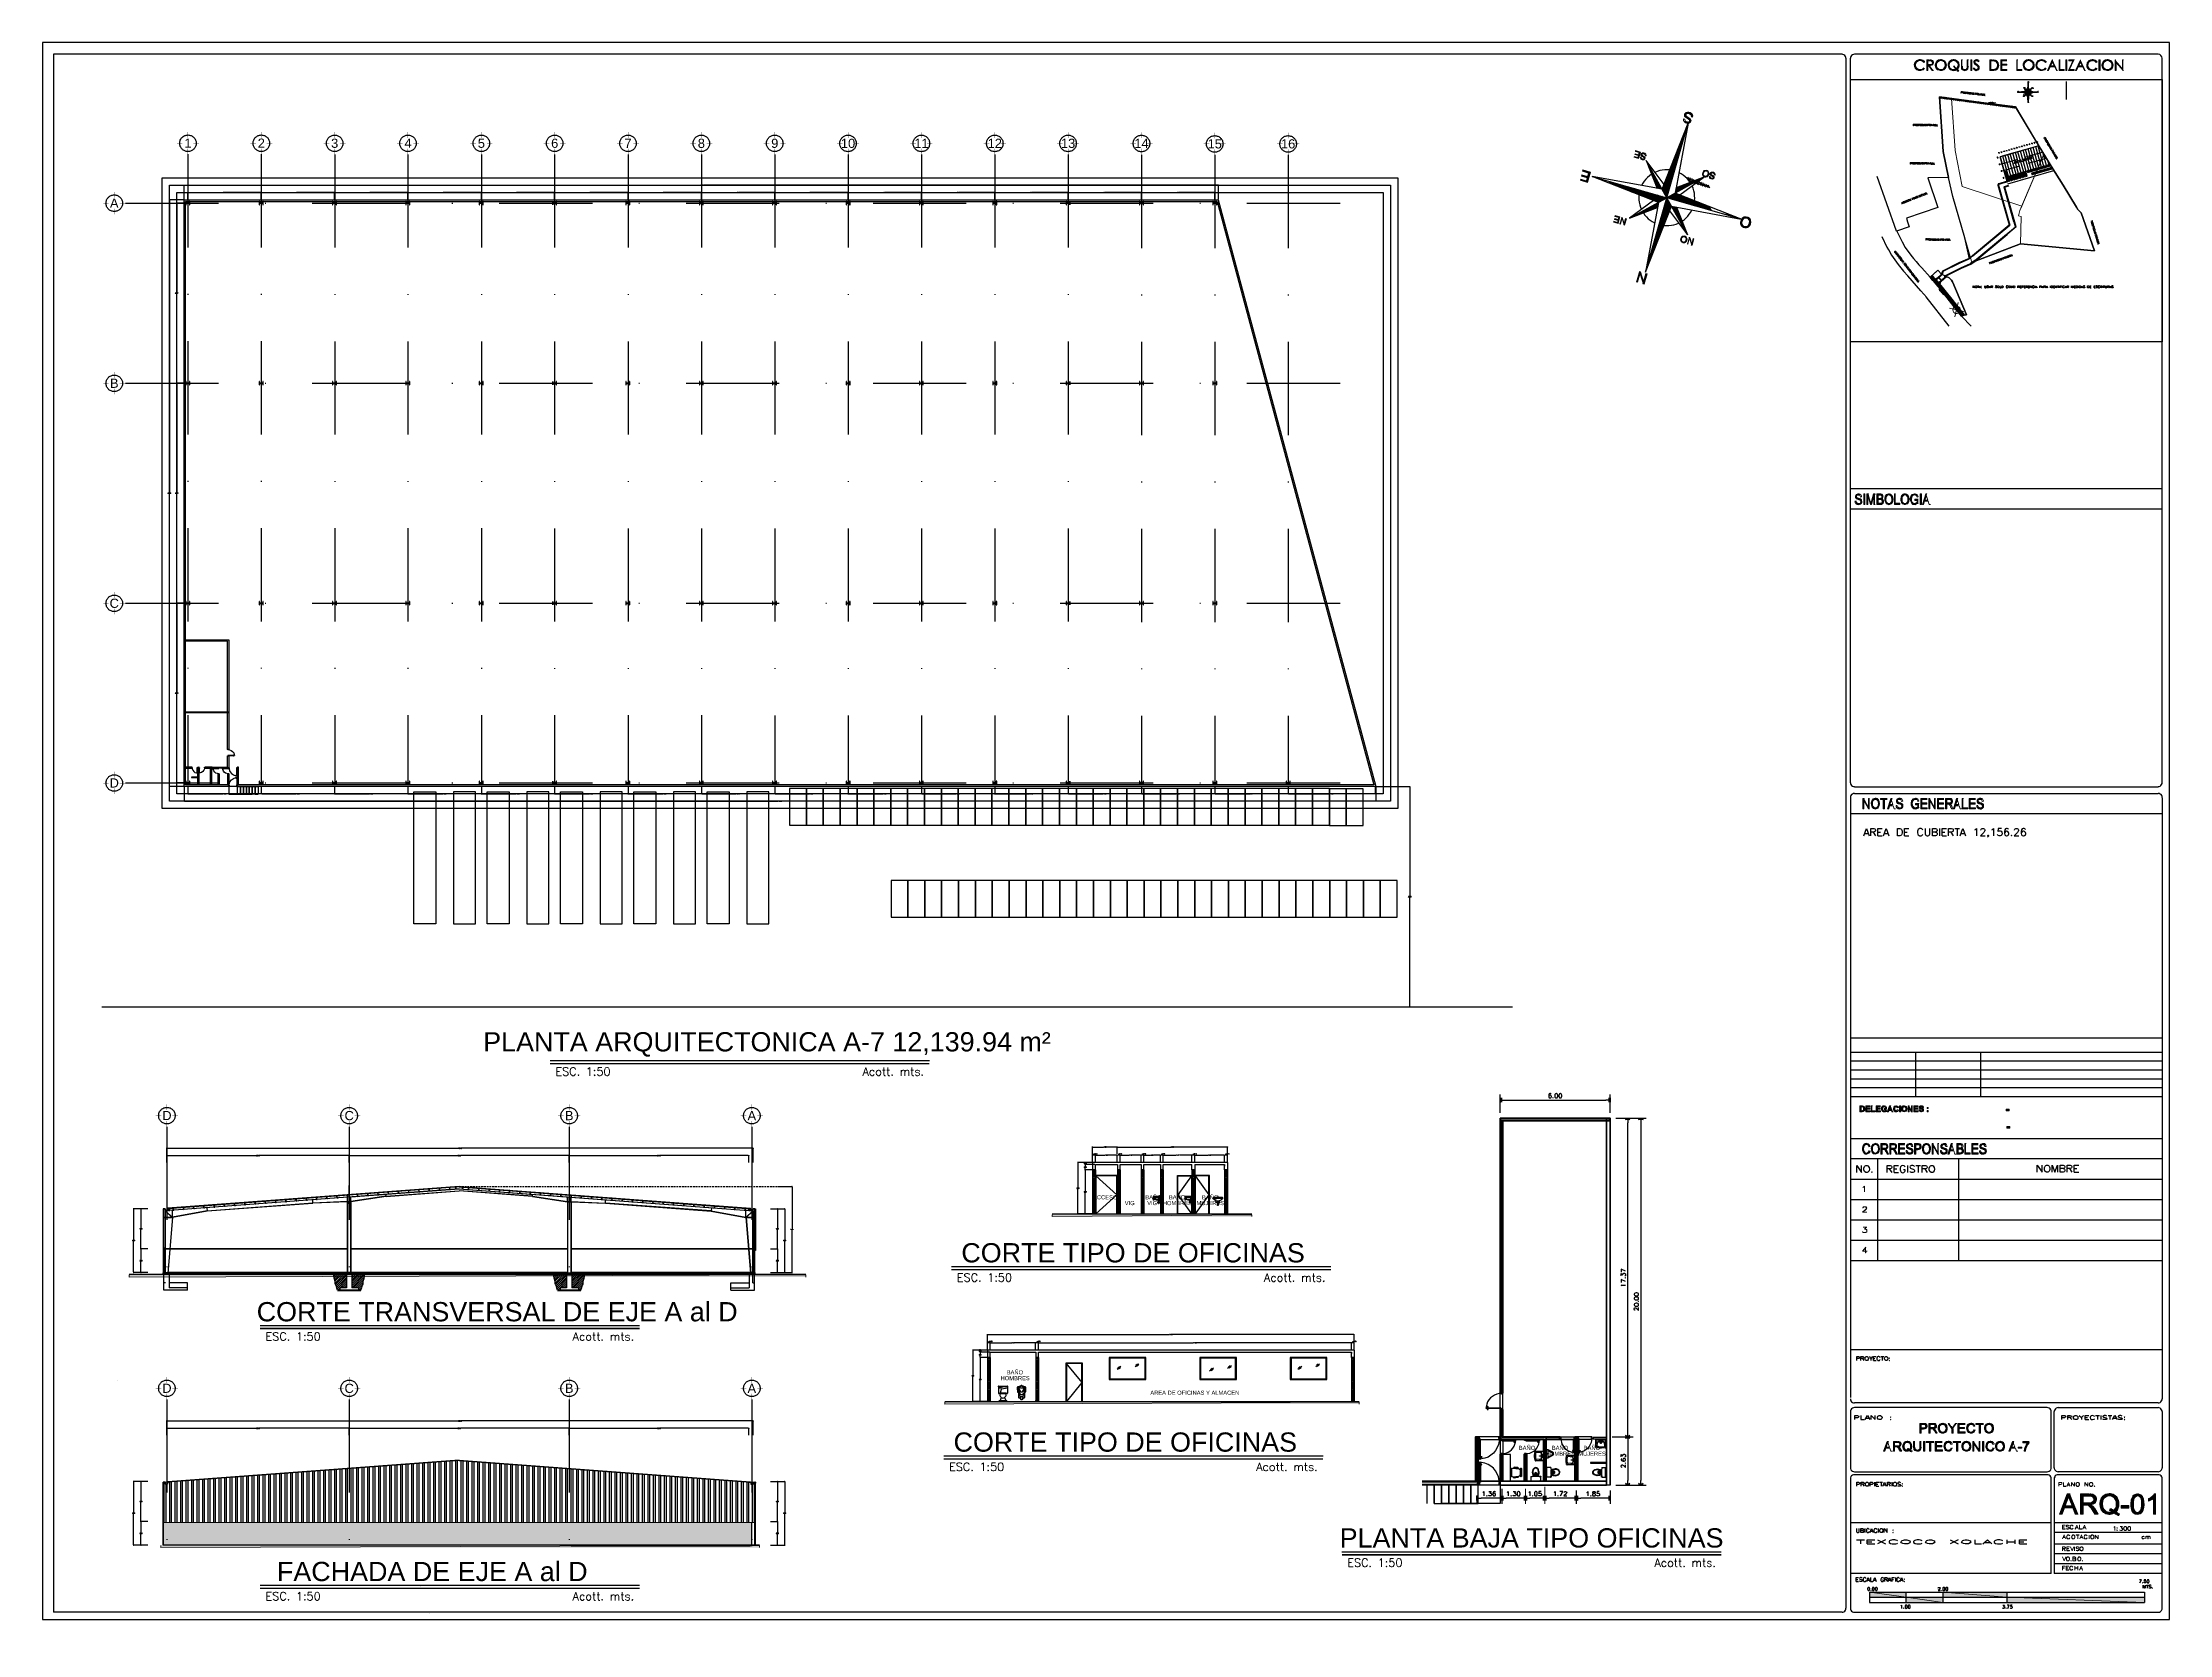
# Model space of a CAD drawing. Header units: inches. Extents: x 5 to 295, y 10 to 227.
import ezdxf
from ezdxf.enums import TextEntityAlignment as Align

# ---------------------------------------------------------------- set-up
doc = ezdxf.new("R2010")
doc.units = ezdxf.units.IN
doc.header["$MEASUREMENT"] = 0
for name, pattern in [('DASHDOT', [25.4, 12.7, -6.35, 0, -6.35]), ('DASHED2', [0.375, 0.25, -0.125]), ('HIDDEN', [9.525, 6.35, -3.175])]:
    doc.linetypes.add(name, pattern=pattern)
for name, color, linetype, lineweight in [('1', 1, 'Continuous', 5), ('2', 223, 'Continuous', 5), ('3', 3, 'Continuous', 30), ('muros', 5, 'Continuous', 50)]:
    doc.layers.add(name, color=color, linetype=linetype, lineweight=lineweight)
for name, color, linetype in [('1- 09', 2, 'Continuous'), ('1- 1', 1, 'Continuous'), ('1- 2', 223, 'Continuous'), ('1- 3', 3, 'Continuous'), ('1- muro 1', 8, 'Continuous'), ('1- muro de carga', 5, 'Continuous'), ('1- proy', 2, 'HIDDEN'), ('1- tex', 81, 'Continuous'), ('2- sanitarios', 2, 'Continuous'), ('8', 8, 'Continuous'), ('Capa 1', 7, 'Continuous'), ('dim-75', 2, 'Continuous'), ('ejes', 140, 'DASHDOT'), ('hatch', 9, 'Continuous'), ('MARCO', 254, 'Continuous'), ('proy ante', 7, 'Continuous'), ('PUERTAS', 2, 'Continuous'), ('sanitarios', 2, 'Continuous'), ('Ventana', 140, 'Continuous')]:
    doc.layers.add(name, color=color, linetype=linetype)
doc.styles.add('75', font='romans.shx', dxfattribs={"height": 0.112})
doc.styles.add('ALA', font='arial.ttf')
doc.styles.add('ROMANT', font='arial.ttf', dxfattribs={"height": 22})
doc.styles.add('TEXTOS', font='romans.shx')
doc.dimstyles.new('DIM-75P', dxfattribs={"dimtxt": 0.06375, "dimasz": 0.06375, "dimexe": 0.0675, "dimexo": 0.0468, "dimgap": 0.0375, "dimtad": 0, "dimtih": 1, "dimtoh": 1, "dimzin": 0, "dimdsep": 46, "dimtxsty": '75', "dimblk": 'flecha', "dimcen": 0.0675, "dimclrd": 1, "dimclre": 1, "dimclrt": 256, "dimadec": 0, "dimazin": 0, "dimtfac": 1, "dimtmove": 1, "dimatfit": 3, "dimldrblk": 'flecha', "dimfxl": 0.045, "dimtolj": 1, "dimtzin": 0, "dimlwd": -1, "dimlwe": -1, "dimarcsym": 0})

# ---------------------------------------------------------------- blocks, each defined once
blk = doc.blocks.new('ejeh')
at = {"layer": 'ejes', "const_width": 0.02}
for points in [[(0, 1.35), (0, 1)], [(-0.33, 0.67), (-0.67, 0.67)], [(0, 0), (0, 0.35)], [(0.33, 0.67), (0.67, 0.67)]]:
    blk.add_lwpolyline(points, dxfattribs=at)
blk.add_lwpolyline([(0, 0.17, -2.414214), (0.5, 0.67, 1)], format="xyb", dxfattribs=at)
at = {"layer": 'ejes'}
blk.add_circle((0, 0.67), 0.5, dxfattribs=at)
blk.add_attdef('X', text='', height=0.556, dxfattribs=at).set_placement((0, 0.67), align=Align.MIDDLE_CENTER)
blk = doc.blocks.new('flecha')
at = {"ltscale": 6}
for points in [[(0, 0), (-0.1, 0.1), (-0.1, 0.1), (-0.1, 0.2)], [(0, 0), (-0.1, -0.1), (-0.1, -0.1), (-0.1, -0.2)]]:
    blk.add_hatch(color=256, dxfattribs=at).paths.add_polyline_path(points)
for p, q in [((-0.1, 0.2), (-0.1, 0)), ((0, 0), (-0.1, 0.2)), ((-0.1, 0), (-0.1, 0.1)), ((0, 0), (-0.1, 0.1)), ((0, 0), (-0.1, -0.1)), ((0, 0), (-0.1, -0.2)), ((-0.1, 0), (-0.1, -0.2)), ((-0.1, 0), (-0.1, -0.1))]:
    blk.add_line(p, q, dxfattribs=at)
for points in [[(0, 0), (-0.1, 0.1), (-0.1, 0.1), (-0.1, 0.2)], [(0, 0), (-0.1, -0.1), (-0.1, -0.1), (-0.1, -0.2)]]:
    blk.add_lwpolyline(points, close=True, dxfattribs=at)
blk = doc.blocks.new('*D1393')
at = {"layer": 'Defpoints', "color": 0, "transparency": 16777216}
for p in [(34.56, 206.17), (24.56, 205.17), (34.56, 205.17)]:
    blk.add_point(p, dxfattribs=at)
at = {"layer": 'dim-75', "color": 1, "transparency": 16777216}
for p, q in [((24.56, 205.22), (24.56, 206.24)), ((24.62, 206.17), (29.31, 206.17)), ((34.5, 206.17), (29.81, 206.17)), ((34.56, 205.22), (34.56, 206.24))]:
    blk.add_line(p, q, dxfattribs=at)
at = {"layer": 'dim-75', "color": 1, "transparency": 16777216, "xscale": 0.06375, "yscale": 0.06375, "zscale": 0.06375, "rotation": 180}
blk.add_blockref('flecha', (24.56, 206.17), dxfattribs=at)
at = {"layer": 'dim-75', "color": 1, "transparency": 16777216, "xscale": 0.06375, "yscale": 0.06375, "zscale": 0.06375}
blk.add_blockref('flecha', (34.56, 206.17), dxfattribs=at)
at = {"layer": 'dim-75', "transparency": 16777216, "insert": (29.56, 206.17), "char_height": 0.112, "attachment_point": 5, "style": '75'}
blk.add_mtext('\\A1;10.00', dxfattribs=at)
blk = doc.blocks.new('*D1459')
at = {"layer": 'Defpoints', "color": 0, "transparency": 16777216}
for p in [(44.57, 206.17), (34.56, 205.17), (44.57, 205.17)]:
    blk.add_point(p, dxfattribs=at)
at = {"layer": 'dim-75', "color": 1, "transparency": 16777216}
for p, q in [((34.56, 205.22), (34.56, 206.24)), ((34.63, 206.17), (39.31, 206.17)), ((44.51, 206.17), (39.82, 206.17)), ((44.57, 205.22), (44.57, 206.24))]:
    blk.add_line(p, q, dxfattribs=at)
at = {"layer": 'dim-75', "color": 1, "transparency": 16777216, "xscale": 0.06375, "yscale": 0.06375, "zscale": 0.06375, "rotation": 180}
blk.add_blockref('flecha', (34.56, 206.17), dxfattribs=at)
at = {"layer": 'dim-75', "color": 1, "transparency": 16777216, "xscale": 0.06375, "yscale": 0.06375, "zscale": 0.06375}
blk.add_blockref('flecha', (44.57, 206.17), dxfattribs=at)
at = {"layer": 'dim-75', "transparency": 16777216, "insert": (39.57, 206.17), "char_height": 0.112, "attachment_point": 5, "style": '75'}
blk.add_mtext('\\A1;10.00', dxfattribs=at)
blk = doc.blocks.new('*D1460')
at = {"layer": 'Defpoints', "color": 0, "transparency": 16777216}
for p in [(54.57, 206.17), (44.57, 205.17), (54.57, 205.17)]:
    blk.add_point(p, dxfattribs=at)
at = {"layer": 'dim-75', "color": 1, "transparency": 16777216}
for p, q in [((44.57, 205.22), (44.57, 206.24)), ((44.64, 206.17), (49.32, 206.17)), ((54.51, 206.17), (49.83, 206.17)), ((54.57, 205.22), (54.57, 206.24))]:
    blk.add_line(p, q, dxfattribs=at)
at = {"layer": 'dim-75', "color": 1, "transparency": 16777216, "xscale": 0.06375, "yscale": 0.06375, "zscale": 0.06375, "rotation": 180}
blk.add_blockref('flecha', (44.57, 206.17), dxfattribs=at)
at = {"layer": 'dim-75', "color": 1, "transparency": 16777216, "xscale": 0.06375, "yscale": 0.06375, "zscale": 0.06375}
blk.add_blockref('flecha', (54.57, 206.17), dxfattribs=at)
at = {"layer": 'dim-75', "transparency": 16777216, "insert": (49.57, 206.17), "char_height": 0.112, "attachment_point": 5, "style": '75'}
blk.add_mtext('\\A1;10.00', dxfattribs=at)
blk = doc.blocks.new('*D1461')
at = {"layer": 'Defpoints', "color": 0, "transparency": 16777216}
for p in [(64.58, 206.17), (54.57, 205.17), (64.58, 205.17)]:
    blk.add_point(p, dxfattribs=at)
at = {"layer": 'dim-75', "color": 1, "transparency": 16777216}
for p, q in [((54.57, 205.22), (54.57, 206.24)), ((54.64, 206.17), (59.32, 206.17)), ((64.52, 206.17), (59.83, 206.17)), ((64.58, 205.22), (64.58, 206.24))]:
    blk.add_line(p, q, dxfattribs=at)
at = {"layer": 'dim-75', "color": 1, "transparency": 16777216, "xscale": 0.06375, "yscale": 0.06375, "zscale": 0.06375, "rotation": 180}
blk.add_blockref('flecha', (54.57, 206.17), dxfattribs=at)
at = {"layer": 'dim-75', "color": 1, "transparency": 16777216, "xscale": 0.06375, "yscale": 0.06375, "zscale": 0.06375}
blk.add_blockref('flecha', (64.58, 206.17), dxfattribs=at)
at = {"layer": 'dim-75', "transparency": 16777216, "insert": (59.58, 206.17), "char_height": 0.112, "attachment_point": 5, "style": '75'}
blk.add_mtext('\\A1;10.00', dxfattribs=at)
blk = doc.blocks.new('*D1462')
at = {"layer": 'Defpoints', "color": 0, "transparency": 16777216}
for p in [(74.58, 206.17), (64.58, 205.17), (74.58, 205.17)]:
    blk.add_point(p, dxfattribs=at)
at = {"layer": 'dim-75', "color": 1, "transparency": 16777216}
for p, q in [((64.58, 205.22), (64.58, 206.24)), ((64.64, 206.17), (69.33, 206.17)), ((74.52, 206.17), (69.83, 206.17)), ((74.58, 205.22), (74.58, 206.24))]:
    blk.add_line(p, q, dxfattribs=at)
at = {"layer": 'dim-75', "color": 1, "transparency": 16777216, "xscale": 0.06375, "yscale": 0.06375, "zscale": 0.06375, "rotation": 180}
blk.add_blockref('flecha', (64.58, 206.17), dxfattribs=at)
at = {"layer": 'dim-75', "color": 1, "transparency": 16777216, "xscale": 0.06375, "yscale": 0.06375, "zscale": 0.06375}
blk.add_blockref('flecha', (74.58, 206.17), dxfattribs=at)
at = {"layer": 'dim-75', "transparency": 16777216, "insert": (69.58, 206.17), "char_height": 0.112, "attachment_point": 5, "style": '75'}
blk.add_mtext('\\A1;10.00', dxfattribs=at)
blk = doc.blocks.new('*D1463')
at = {"layer": 'Defpoints', "color": 0, "transparency": 16777216}
for p in [(84.59, 206.17), (74.58, 205.17), (84.59, 205.17)]:
    blk.add_point(p, dxfattribs=at)
at = {"layer": 'dim-75', "color": 1, "transparency": 16777216}
for p, q in [((74.58, 205.22), (74.58, 206.24)), ((74.64, 206.17), (79.33, 206.17)), ((84.52, 206.17), (79.84, 206.17)), ((84.59, 205.22), (84.59, 206.24))]:
    blk.add_line(p, q, dxfattribs=at)
at = {"layer": 'dim-75', "color": 1, "transparency": 16777216, "xscale": 0.06375, "yscale": 0.06375, "zscale": 0.06375, "rotation": 180}
blk.add_blockref('flecha', (74.58, 206.17), dxfattribs=at)
at = {"layer": 'dim-75', "color": 1, "transparency": 16777216, "xscale": 0.06375, "yscale": 0.06375, "zscale": 0.06375}
blk.add_blockref('flecha', (84.59, 206.17), dxfattribs=at)
at = {"layer": 'dim-75', "transparency": 16777216, "insert": (79.58, 206.17), "char_height": 0.112, "attachment_point": 5, "style": '75'}
blk.add_mtext('\\A1;10.00', dxfattribs=at)
blk = doc.blocks.new('*D1464')
at = {"layer": 'Defpoints', "color": 0, "transparency": 16777216}
for p in [(94.6, 206.17), (84.59, 205.17), (94.6, 205.17)]:
    blk.add_point(p, dxfattribs=at)
at = {"layer": 'dim-75', "color": 1, "transparency": 16777216}
for p, q in [((84.59, 205.22), (84.59, 206.24)), ((84.65, 206.17), (89.34, 206.17)), ((94.53, 206.17), (89.85, 206.17)), ((94.6, 205.22), (94.6, 206.24))]:
    blk.add_line(p, q, dxfattribs=at)
at = {"layer": 'dim-75', "color": 1, "transparency": 16777216, "xscale": 0.06375, "yscale": 0.06375, "zscale": 0.06375, "rotation": 180}
blk.add_blockref('flecha', (84.59, 206.17), dxfattribs=at)
at = {"layer": 'dim-75', "color": 1, "transparency": 16777216, "xscale": 0.06375, "yscale": 0.06375, "zscale": 0.06375}
blk.add_blockref('flecha', (94.6, 206.17), dxfattribs=at)
at = {"layer": 'dim-75', "transparency": 16777216, "insert": (89.59, 206.17), "char_height": 0.112, "attachment_point": 5, "style": '75'}
blk.add_mtext('\\A1;10.00', dxfattribs=at)
blk = doc.blocks.new('*D1465')
at = {"layer": 'Defpoints', "color": 0, "transparency": 16777216}
for p in [(104.6, 206.17), (94.6, 205.17), (104.6, 205.17)]:
    blk.add_point(p, dxfattribs=at)
at = {"layer": 'dim-75', "color": 1, "transparency": 16777216}
for p, q in [((94.6, 205.22), (94.6, 206.24)), ((94.66, 206.17), (99.34, 206.17)), ((104.53, 206.17), (99.85, 206.17)), ((104.6, 205.22), (104.6, 206.24))]:
    blk.add_line(p, q, dxfattribs=at)
at = {"layer": 'dim-75', "color": 1, "transparency": 16777216, "xscale": 0.06375, "yscale": 0.06375, "zscale": 0.06375, "rotation": 180}
blk.add_blockref('flecha', (94.6, 206.17), dxfattribs=at)
at = {"layer": 'dim-75', "color": 1, "transparency": 16777216, "xscale": 0.06375, "yscale": 0.06375, "zscale": 0.06375}
blk.add_blockref('flecha', (104.6, 206.17), dxfattribs=at)
at = {"layer": 'dim-75', "transparency": 16777216, "insert": (99.6, 206.17), "char_height": 0.112, "attachment_point": 5, "style": '75'}
blk.add_mtext('\\A1;10.00', dxfattribs=at)
blk = doc.blocks.new('*D1466')
at = {"layer": 'Defpoints', "color": 0, "transparency": 16777216}
for p in [(114.6, 206.17), (104.6, 205.17), (114.6, 205.17)]:
    blk.add_point(p, dxfattribs=at)
at = {"layer": 'dim-75', "color": 1, "transparency": 16777216}
for p, q in [((104.6, 205.22), (104.6, 206.24)), ((104.66, 206.17), (109.35, 206.17)), ((114.54, 206.17), (109.85, 206.17)), ((114.6, 205.22), (114.6, 206.24))]:
    blk.add_line(p, q, dxfattribs=at)
at = {"layer": 'dim-75', "color": 1, "transparency": 16777216, "xscale": 0.06375, "yscale": 0.06375, "zscale": 0.06375, "rotation": 180}
blk.add_blockref('flecha', (104.6, 206.17), dxfattribs=at)
at = {"layer": 'dim-75', "color": 1, "transparency": 16777216, "xscale": 0.06375, "yscale": 0.06375, "zscale": 0.06375}
blk.add_blockref('flecha', (114.6, 206.17), dxfattribs=at)
at = {"layer": 'dim-75', "transparency": 16777216, "insert": (109.6, 206.17), "char_height": 0.112, "attachment_point": 5, "style": '75'}
blk.add_mtext('\\A1;10.00', dxfattribs=at)
blk = doc.blocks.new('*D1467')
at = {"layer": 'Defpoints', "color": 0, "transparency": 16777216}
for p in [(124.61, 206.17), (114.6, 205.17), (124.61, 205.17)]:
    blk.add_point(p, dxfattribs=at)
at = {"layer": 'dim-75', "color": 1, "transparency": 16777216}
for p, q in [((114.6, 205.22), (114.6, 206.24)), ((114.67, 206.17), (119.35, 206.17)), ((124.55, 206.17), (119.86, 206.17)), ((124.61, 205.22), (124.61, 206.24))]:
    blk.add_line(p, q, dxfattribs=at)
at = {"layer": 'dim-75', "color": 1, "transparency": 16777216, "xscale": 0.06375, "yscale": 0.06375, "zscale": 0.06375, "rotation": 180}
blk.add_blockref('flecha', (114.6, 206.17), dxfattribs=at)
at = {"layer": 'dim-75', "color": 1, "transparency": 16777216, "xscale": 0.06375, "yscale": 0.06375, "zscale": 0.06375}
blk.add_blockref('flecha', (124.61, 206.17), dxfattribs=at)
at = {"layer": 'dim-75', "transparency": 16777216, "insert": (119.61, 206.17), "char_height": 0.112, "attachment_point": 5, "style": '75'}
blk.add_mtext('\\A1;10.00', dxfattribs=at)
blk = doc.blocks.new('*D1468')
at = {"layer": 'Defpoints', "color": 0, "transparency": 16777216}
for p in [(134.61, 206.17), (124.61, 205.17), (134.61, 205.17)]:
    blk.add_point(p, dxfattribs=at)
at = {"layer": 'dim-75', "color": 1, "transparency": 16777216}
for p, q in [((124.61, 205.22), (124.61, 206.24)), ((124.68, 206.17), (129.36, 206.17)), ((134.55, 206.17), (129.86, 206.17)), ((134.61, 205.22), (134.61, 206.24))]:
    blk.add_line(p, q, dxfattribs=at)
at = {"layer": 'dim-75', "color": 1, "transparency": 16777216, "xscale": 0.06375, "yscale": 0.06375, "zscale": 0.06375, "rotation": 180}
blk.add_blockref('flecha', (124.61, 206.17), dxfattribs=at)
at = {"layer": 'dim-75', "color": 1, "transparency": 16777216, "xscale": 0.06375, "yscale": 0.06375, "zscale": 0.06375}
blk.add_blockref('flecha', (134.61, 206.17), dxfattribs=at)
at = {"layer": 'dim-75', "transparency": 16777216, "insert": (129.61, 206.17), "char_height": 0.112, "attachment_point": 5, "style": '75'}
blk.add_mtext('\\A1;10.00', dxfattribs=at)
blk = doc.blocks.new('*D1469')
at = {"layer": 'Defpoints', "color": 0, "transparency": 16777216}
for p in [(144.62, 206.17), (134.61, 205.17), (144.62, 205.17)]:
    blk.add_point(p, dxfattribs=at)
at = {"layer": 'dim-75', "color": 1, "transparency": 16777216}
for p, q in [((134.61, 205.22), (134.61, 206.24)), ((134.68, 206.17), (139.36, 206.17)), ((144.56, 206.17), (139.87, 206.17)), ((144.62, 205.22), (144.62, 206.24))]:
    blk.add_line(p, q, dxfattribs=at)
at = {"layer": 'dim-75', "color": 1, "transparency": 16777216, "xscale": 0.06375, "yscale": 0.06375, "zscale": 0.06375, "rotation": 180}
blk.add_blockref('flecha', (134.61, 206.17), dxfattribs=at)
at = {"layer": 'dim-75', "color": 1, "transparency": 16777216, "xscale": 0.06375, "yscale": 0.06375, "zscale": 0.06375}
blk.add_blockref('flecha', (144.62, 206.17), dxfattribs=at)
at = {"layer": 'dim-75', "transparency": 16777216, "insert": (139.62, 206.17), "char_height": 0.112, "attachment_point": 5, "style": '75'}
blk.add_mtext('\\A1;10.00', dxfattribs=at)
blk = doc.blocks.new('*D1470')
at = {"layer": 'Defpoints', "color": 0, "transparency": 16777216}
for p in [(154.63, 206.17), (144.62, 205.17), (154.63, 205.17)]:
    blk.add_point(p, dxfattribs=at)
at = {"layer": 'dim-75', "color": 1, "transparency": 16777216}
for p, q in [((144.62, 205.22), (144.62, 206.24)), ((144.68, 206.17), (149.37, 206.17)), ((154.56, 206.17), (149.88, 206.17)), ((154.63, 205.22), (154.63, 206.24))]:
    blk.add_line(p, q, dxfattribs=at)
at = {"layer": 'dim-75', "color": 1, "transparency": 16777216, "xscale": 0.06375, "yscale": 0.06375, "zscale": 0.06375, "rotation": 180}
blk.add_blockref('flecha', (144.62, 206.17), dxfattribs=at)
at = {"layer": 'dim-75', "color": 1, "transparency": 16777216, "xscale": 0.06375, "yscale": 0.06375, "zscale": 0.06375}
blk.add_blockref('flecha', (154.63, 206.17), dxfattribs=at)
at = {"layer": 'dim-75', "transparency": 16777216, "insert": (149.62, 206.17), "char_height": 0.112, "attachment_point": 5, "style": '75'}
blk.add_mtext('\\A1;10.00', dxfattribs=at)
blk = doc.blocks.new('*D1471')
at = {"layer": 'Defpoints', "color": 0, "transparency": 16777216}
for p in [(164.63, 206.17), (154.63, 205.17), (164.63, 205.17)]:
    blk.add_point(p, dxfattribs=at)
at = {"layer": 'dim-75', "color": 1, "transparency": 16777216}
for p, q in [((154.63, 205.22), (154.63, 206.24)), ((154.69, 206.17), (159.37, 206.17)), ((164.56, 206.17), (159.88, 206.17)), ((164.63, 205.22), (164.63, 206.24))]:
    blk.add_line(p, q, dxfattribs=at)
at = {"layer": 'dim-75', "color": 1, "transparency": 16777216, "xscale": 0.06375, "yscale": 0.06375, "zscale": 0.06375, "rotation": 180}
blk.add_blockref('flecha', (154.63, 206.17), dxfattribs=at)
at = {"layer": 'dim-75', "color": 1, "transparency": 16777216, "xscale": 0.06375, "yscale": 0.06375, "zscale": 0.06375}
blk.add_blockref('flecha', (164.63, 206.17), dxfattribs=at)
at = {"layer": 'dim-75', "transparency": 16777216, "insert": (159.63, 206.17), "char_height": 0.112, "attachment_point": 5, "style": '75'}
blk.add_mtext('\\A1;10.00', dxfattribs=at)
blk = doc.blocks.new('*D1472')
at = {"layer": 'Defpoints', "color": 0, "transparency": 16777216}
for p in [(24.03, 207.17), (24.03, 205.17), (165.12, 205.17)]:
    blk.add_point(p, dxfattribs=at)
at = {"layer": 'dim-75', "color": 1, "transparency": 16777216}
for p, q in [((24.03, 205.22), (24.03, 207.24)), ((24.1, 207.17), (94.27, 207.17)), ((165.05, 207.17), (94.88, 207.17)), ((165.12, 205.22), (165.12, 207.24))]:
    blk.add_line(p, q, dxfattribs=at)
at = {"layer": 'dim-75', "color": 1, "transparency": 16777216, "xscale": 0.06375, "yscale": 0.06375, "zscale": 0.06375, "rotation": 180}
blk.add_blockref('flecha', (24.03, 207.17), dxfattribs=at)
at = {"layer": 'dim-75', "color": 1, "transparency": 16777216, "xscale": 0.06375, "yscale": 0.06375, "zscale": 0.06375}
blk.add_blockref('flecha', (165.12, 207.17), dxfattribs=at)
at = {"layer": 'dim-75', "transparency": 16777216, "insert": (94.57, 207.17), "char_height": 0.112, "attachment_point": 5, "style": '75'}
blk.add_mtext('\\A1;141.08', dxfattribs=at)
blk = doc.blocks.new('*D1473')
at = {"layer": 'Defpoints', "color": 0, "transparency": 16777216}
for p in [(24.03, 205.17), (22.03, 125.17), (24.03, 125.17)]:
    blk.add_point(p, dxfattribs=at)
at = {"layer": 'dim-75', "color": 1, "transparency": 16777216}
for p, q in [((23.99, 205.17), (21.97, 205.17)), ((22.03, 205.11), (22.03, 165.26)), ((22.03, 125.23), (22.03, 165.08)), ((23.99, 125.17), (21.97, 125.17))]:
    blk.add_line(p, q, dxfattribs=at)
at = {"layer": 'dim-75', "color": 1, "transparency": 16777216, "xscale": 0.06375, "yscale": 0.06375, "zscale": 0.06375}
for p, rotation in [((22.03, 205.17), 90), ((22.03, 125.17), 270)]:
    blk.add_blockref('flecha', p, dxfattribs=dict(at, rotation=rotation))
at = {"layer": 'dim-75', "transparency": 16777216, "insert": (22.03, 165.17), "char_height": 0.112, "attachment_point": 5, "style": '75'}
blk.add_mtext('\\A1;80.00', dxfattribs=at)
blk = doc.blocks.new('*D1474')
at = {"layer": 'Defpoints', "color": 0, "transparency": 16777216}
for p in [(23.03, 150.15), (24.03, 150.15), (24.03, 125.64)]:
    blk.add_point(p, dxfattribs=at)
at = {"layer": 'dim-75', "color": 1, "transparency": 16777216}
for p, q in [((23.99, 150.15), (22.97, 150.15)), ((23.03, 150.09), (23.03, 137.99)), ((23.03, 125.71), (23.03, 137.81)), ((23.99, 125.64), (22.97, 125.64))]:
    blk.add_line(p, q, dxfattribs=at)
at = {"layer": 'dim-75', "color": 1, "transparency": 16777216, "xscale": 0.06375, "yscale": 0.06375, "zscale": 0.06375}
for p, rotation in [((23.03, 150.15), 90), ((23.03, 125.64), 270)]:
    blk.add_blockref('flecha', p, dxfattribs=dict(at, rotation=rotation))
at = {"layer": 'dim-75', "transparency": 16777216, "insert": (23.03, 137.9), "char_height": 0.112, "attachment_point": 5, "style": '75'}
blk.add_mtext('\\A1;24.51', dxfattribs=at)
blk = doc.blocks.new('*D1475')
at = {"layer": 'Defpoints', "color": 0, "transparency": 16777216}
for p in [(23.03, 180.16), (24.03, 180.16), (24.03, 150.15)]:
    blk.add_point(p, dxfattribs=at)
at = {"layer": 'dim-75', "color": 1, "transparency": 16777216}
for p, q in [((23.99, 180.16), (22.97, 180.16)), ((23.03, 180.1), (23.03, 165.25)), ((23.03, 150.22), (23.03, 165.07)), ((23.99, 150.15), (22.97, 150.15))]:
    blk.add_line(p, q, dxfattribs=at)
at = {"layer": 'dim-75', "color": 1, "transparency": 16777216, "xscale": 0.06375, "yscale": 0.06375, "zscale": 0.06375}
for p, rotation in [((23.03, 180.16), 90), ((23.03, 150.15), 270)]:
    blk.add_blockref('flecha', p, dxfattribs=dict(at, rotation=rotation))
at = {"layer": 'dim-75', "transparency": 16777216, "insert": (23.03, 165.16), "char_height": 0.112, "attachment_point": 5, "style": '75'}
blk.add_mtext('\\A1;30.01', dxfattribs=at)
blk = doc.blocks.new('*D1476')
at = {"layer": 'Defpoints', "color": 0, "transparency": 16777216}
for p in [(23.03, 204.73), (24.03, 204.73), (24.03, 180.16)]:
    blk.add_point(p, dxfattribs=at)
at = {"layer": 'dim-75', "color": 1, "transparency": 16777216}
for p, q in [((23.99, 204.73), (22.97, 204.73)), ((23.03, 204.66), (23.03, 192.54)), ((23.03, 180.23), (23.03, 192.35)), ((23.99, 180.16), (22.97, 180.16))]:
    blk.add_line(p, q, dxfattribs=at)
at = {"layer": 'dim-75', "color": 1, "transparency": 16777216, "xscale": 0.06375, "yscale": 0.06375, "zscale": 0.06375}
for p, rotation in [((23.03, 204.73), 90), ((23.03, 180.16), 270)]:
    blk.add_blockref('flecha', p, dxfattribs=dict(at, rotation=rotation))
at = {"layer": 'dim-75', "transparency": 16777216, "insert": (23.03, 192.45), "char_height": 0.112, "attachment_point": 5, "style": '75'}
blk.add_mtext('\\A1;24.57', dxfattribs=at)
blk = doc.blocks.new('*D1394')
at = {"layer": 'Defpoints', "color": 0, "transparency": 16777216}
for p in [(24.56, 125.17), (34.56, 125.17), (34.56, 124.17)]:
    blk.add_point(p, dxfattribs=at)
at = {"layer": 'dim-75', "color": 1, "transparency": 16777216}
for p, q in [((24.56, 125.12), (24.56, 124.1)), ((34.56, 125.12), (34.56, 124.1)), ((24.62, 124.17), (29.31, 124.17)), ((34.5, 124.17), (29.81, 124.17))]:
    blk.add_line(p, q, dxfattribs=at)
at = {"layer": 'dim-75', "color": 1, "transparency": 16777216, "xscale": 0.06375, "yscale": 0.06375, "zscale": 0.06375, "rotation": 180}
blk.add_blockref('flecha', (24.56, 124.17), dxfattribs=at)
at = {"layer": 'dim-75', "color": 1, "transparency": 16777216, "xscale": 0.06375, "yscale": 0.06375, "zscale": 0.06375}
blk.add_blockref('flecha', (34.56, 124.17), dxfattribs=at)
at = {"layer": 'dim-75', "transparency": 16777216, "insert": (29.56, 124.17), "char_height": 0.112, "attachment_point": 5, "style": '75'}
blk.add_mtext('\\A1;10.00', dxfattribs=at)
blk = doc.blocks.new('*D1395')
at = {"layer": 'Defpoints', "color": 0, "transparency": 16777216}
for p in [(34.56, 125.17), (44.57, 125.17), (44.57, 124.17)]:
    blk.add_point(p, dxfattribs=at)
at = {"layer": 'dim-75', "color": 1, "transparency": 16777216}
for p, q in [((34.56, 125.12), (34.56, 124.1)), ((44.57, 125.12), (44.57, 124.1)), ((34.63, 124.17), (39.31, 124.17)), ((44.51, 124.17), (39.82, 124.17))]:
    blk.add_line(p, q, dxfattribs=at)
at = {"layer": 'dim-75', "color": 1, "transparency": 16777216, "xscale": 0.06375, "yscale": 0.06375, "zscale": 0.06375, "rotation": 180}
blk.add_blockref('flecha', (34.56, 124.17), dxfattribs=at)
at = {"layer": 'dim-75', "color": 1, "transparency": 16777216, "xscale": 0.06375, "yscale": 0.06375, "zscale": 0.06375}
blk.add_blockref('flecha', (44.57, 124.17), dxfattribs=at)
at = {"layer": 'dim-75', "transparency": 16777216, "insert": (39.57, 124.17), "char_height": 0.112, "attachment_point": 5, "style": '75'}
blk.add_mtext('\\A1;10.00', dxfattribs=at)
blk = doc.blocks.new('*D1396')
at = {"layer": 'Defpoints', "color": 0, "transparency": 16777216}
for p in [(44.57, 125.17), (54.57, 125.17), (54.57, 124.17)]:
    blk.add_point(p, dxfattribs=at)
at = {"layer": 'dim-75', "color": 1, "transparency": 16777216}
for p, q in [((44.57, 125.12), (44.57, 124.1)), ((54.57, 125.12), (54.57, 124.1)), ((44.64, 124.17), (49.32, 124.17)), ((54.51, 124.17), (49.83, 124.17))]:
    blk.add_line(p, q, dxfattribs=at)
at = {"layer": 'dim-75', "color": 1, "transparency": 16777216, "xscale": 0.06375, "yscale": 0.06375, "zscale": 0.06375, "rotation": 180}
blk.add_blockref('flecha', (44.57, 124.17), dxfattribs=at)
at = {"layer": 'dim-75', "color": 1, "transparency": 16777216, "xscale": 0.06375, "yscale": 0.06375, "zscale": 0.06375}
blk.add_blockref('flecha', (54.57, 124.17), dxfattribs=at)
at = {"layer": 'dim-75', "transparency": 16777216, "insert": (49.57, 124.17), "char_height": 0.112, "attachment_point": 5, "style": '75'}
blk.add_mtext('\\A1;10.00', dxfattribs=at)
blk = doc.blocks.new('*D1397')
at = {"layer": 'Defpoints', "color": 0, "transparency": 16777216}
for p in [(54.57, 125.17), (64.58, 125.17), (64.58, 124.17)]:
    blk.add_point(p, dxfattribs=at)
at = {"layer": 'dim-75', "color": 1, "transparency": 16777216}
for p, q in [((54.57, 125.12), (54.57, 124.1)), ((64.58, 125.12), (64.58, 124.1)), ((54.64, 124.17), (59.32, 124.17)), ((64.52, 124.17), (59.83, 124.17))]:
    blk.add_line(p, q, dxfattribs=at)
at = {"layer": 'dim-75', "color": 1, "transparency": 16777216, "xscale": 0.06375, "yscale": 0.06375, "zscale": 0.06375, "rotation": 180}
blk.add_blockref('flecha', (54.57, 124.17), dxfattribs=at)
at = {"layer": 'dim-75', "color": 1, "transparency": 16777216, "xscale": 0.06375, "yscale": 0.06375, "zscale": 0.06375}
blk.add_blockref('flecha', (64.58, 124.17), dxfattribs=at)
at = {"layer": 'dim-75', "transparency": 16777216, "insert": (59.58, 124.17), "char_height": 0.112, "attachment_point": 5, "style": '75'}
blk.add_mtext('\\A1;10.00', dxfattribs=at)
blk = doc.blocks.new('*D1398')
at = {"layer": 'Defpoints', "color": 0, "transparency": 16777216}
for p in [(64.58, 125.17), (74.58, 125.17), (74.58, 124.17)]:
    blk.add_point(p, dxfattribs=at)
at = {"layer": 'dim-75', "color": 1, "transparency": 16777216}
for p, q in [((64.58, 125.12), (64.58, 124.1)), ((74.58, 125.12), (74.58, 124.1)), ((64.64, 124.17), (69.33, 124.17)), ((74.52, 124.17), (69.83, 124.17))]:
    blk.add_line(p, q, dxfattribs=at)
at = {"layer": 'dim-75', "color": 1, "transparency": 16777216, "xscale": 0.06375, "yscale": 0.06375, "zscale": 0.06375, "rotation": 180}
blk.add_blockref('flecha', (64.58, 124.17), dxfattribs=at)
at = {"layer": 'dim-75', "color": 1, "transparency": 16777216, "xscale": 0.06375, "yscale": 0.06375, "zscale": 0.06375}
blk.add_blockref('flecha', (74.58, 124.17), dxfattribs=at)
at = {"layer": 'dim-75', "transparency": 16777216, "insert": (69.58, 124.17), "char_height": 0.112, "attachment_point": 5, "style": '75'}
blk.add_mtext('\\A1;10.00', dxfattribs=at)
blk = doc.blocks.new('*D1399')
at = {"layer": 'Defpoints', "color": 0, "transparency": 16777216}
for p in [(74.58, 125.17), (84.59, 125.17), (84.59, 124.17)]:
    blk.add_point(p, dxfattribs=at)
at = {"layer": 'dim-75', "color": 1, "transparency": 16777216}
for p, q in [((74.58, 125.12), (74.58, 124.1)), ((84.59, 125.12), (84.59, 124.1)), ((74.64, 124.17), (79.33, 124.17)), ((84.52, 124.17), (79.84, 124.17))]:
    blk.add_line(p, q, dxfattribs=at)
at = {"layer": 'dim-75', "color": 1, "transparency": 16777216, "xscale": 0.06375, "yscale": 0.06375, "zscale": 0.06375, "rotation": 180}
blk.add_blockref('flecha', (74.58, 124.17), dxfattribs=at)
at = {"layer": 'dim-75', "color": 1, "transparency": 16777216, "xscale": 0.06375, "yscale": 0.06375, "zscale": 0.06375}
blk.add_blockref('flecha', (84.59, 124.17), dxfattribs=at)
at = {"layer": 'dim-75', "transparency": 16777216, "insert": (79.58, 124.17), "char_height": 0.112, "attachment_point": 5, "style": '75'}
blk.add_mtext('\\A1;10.00', dxfattribs=at)
blk = doc.blocks.new('*D1400')
at = {"layer": 'Defpoints', "color": 0, "transparency": 16777216}
for p in [(84.59, 125.17), (94.6, 125.17), (94.6, 124.17)]:
    blk.add_point(p, dxfattribs=at)
at = {"layer": 'dim-75', "color": 1, "transparency": 16777216}
for p, q in [((84.59, 125.12), (84.59, 124.1)), ((94.6, 125.12), (94.6, 124.1)), ((84.65, 124.17), (89.34, 124.17)), ((94.53, 124.17), (89.85, 124.17))]:
    blk.add_line(p, q, dxfattribs=at)
at = {"layer": 'dim-75', "color": 1, "transparency": 16777216, "xscale": 0.06375, "yscale": 0.06375, "zscale": 0.06375, "rotation": 180}
blk.add_blockref('flecha', (84.59, 124.17), dxfattribs=at)
at = {"layer": 'dim-75', "color": 1, "transparency": 16777216, "xscale": 0.06375, "yscale": 0.06375, "zscale": 0.06375}
blk.add_blockref('flecha', (94.6, 124.17), dxfattribs=at)
at = {"layer": 'dim-75', "transparency": 16777216, "insert": (89.59, 124.17), "char_height": 0.112, "attachment_point": 5, "style": '75'}
blk.add_mtext('\\A1;10.00', dxfattribs=at)
blk = doc.blocks.new('*D1401')
at = {"layer": 'Defpoints', "color": 0, "transparency": 16777216}
for p in [(94.6, 125.17), (104.6, 125.17), (104.6, 124.17)]:
    blk.add_point(p, dxfattribs=at)
at = {"layer": 'dim-75', "color": 1, "transparency": 16777216}
for p, q in [((94.6, 125.12), (94.6, 124.1)), ((104.6, 125.12), (104.6, 124.1)), ((94.66, 124.17), (99.34, 124.17)), ((104.53, 124.17), (99.85, 124.17))]:
    blk.add_line(p, q, dxfattribs=at)
at = {"layer": 'dim-75', "color": 1, "transparency": 16777216, "xscale": 0.06375, "yscale": 0.06375, "zscale": 0.06375, "rotation": 180}
blk.add_blockref('flecha', (94.6, 124.17), dxfattribs=at)
at = {"layer": 'dim-75', "color": 1, "transparency": 16777216, "xscale": 0.06375, "yscale": 0.06375, "zscale": 0.06375}
blk.add_blockref('flecha', (104.6, 124.17), dxfattribs=at)
at = {"layer": 'dim-75', "transparency": 16777216, "insert": (99.6, 124.17), "char_height": 0.112, "attachment_point": 5, "style": '75'}
blk.add_mtext('\\A1;10.00', dxfattribs=at)
blk = doc.blocks.new('*D1402')
at = {"layer": 'Defpoints', "color": 0, "transparency": 16777216}
for p in [(104.6, 125.17), (114.6, 125.17), (114.6, 124.17)]:
    blk.add_point(p, dxfattribs=at)
at = {"layer": 'dim-75', "color": 1, "transparency": 16777216}
for p, q in [((104.6, 125.12), (104.6, 124.1)), ((114.6, 125.12), (114.6, 124.1)), ((104.66, 124.17), (109.35, 124.17)), ((114.54, 124.17), (109.85, 124.17))]:
    blk.add_line(p, q, dxfattribs=at)
at = {"layer": 'dim-75', "color": 1, "transparency": 16777216, "xscale": 0.06375, "yscale": 0.06375, "zscale": 0.06375, "rotation": 180}
blk.add_blockref('flecha', (104.6, 124.17), dxfattribs=at)
at = {"layer": 'dim-75', "color": 1, "transparency": 16777216, "xscale": 0.06375, "yscale": 0.06375, "zscale": 0.06375}
blk.add_blockref('flecha', (114.6, 124.17), dxfattribs=at)
at = {"layer": 'dim-75', "transparency": 16777216, "insert": (109.6, 124.17), "char_height": 0.112, "attachment_point": 5, "style": '75'}
blk.add_mtext('\\A1;10.00', dxfattribs=at)
blk = doc.blocks.new('*D1403')
at = {"layer": 'Defpoints', "color": 0, "transparency": 16777216}
for p in [(114.6, 125.17), (124.61, 125.17), (124.61, 124.17)]:
    blk.add_point(p, dxfattribs=at)
at = {"layer": 'dim-75', "color": 1, "transparency": 16777216}
for p, q in [((114.6, 125.12), (114.6, 124.1)), ((124.61, 125.12), (124.61, 124.1)), ((114.67, 124.17), (119.35, 124.17)), ((124.55, 124.17), (119.86, 124.17))]:
    blk.add_line(p, q, dxfattribs=at)
at = {"layer": 'dim-75', "color": 1, "transparency": 16777216, "xscale": 0.06375, "yscale": 0.06375, "zscale": 0.06375, "rotation": 180}
blk.add_blockref('flecha', (114.6, 124.17), dxfattribs=at)
at = {"layer": 'dim-75', "color": 1, "transparency": 16777216, "xscale": 0.06375, "yscale": 0.06375, "zscale": 0.06375}
blk.add_blockref('flecha', (124.61, 124.17), dxfattribs=at)
at = {"layer": 'dim-75', "transparency": 16777216, "insert": (119.61, 124.17), "char_height": 0.112, "attachment_point": 5, "style": '75'}
blk.add_mtext('\\A1;10.00', dxfattribs=at)
blk = doc.blocks.new('*D1404')
at = {"layer": 'Defpoints', "color": 0, "transparency": 16777216}
for p in [(124.61, 125.17), (134.61, 125.17), (134.61, 124.17)]:
    blk.add_point(p, dxfattribs=at)
at = {"layer": 'dim-75', "color": 1, "transparency": 16777216}
for p, q in [((124.61, 125.12), (124.61, 124.1)), ((134.61, 125.12), (134.61, 124.1)), ((124.68, 124.17), (129.36, 124.17)), ((134.55, 124.17), (129.86, 124.17))]:
    blk.add_line(p, q, dxfattribs=at)
at = {"layer": 'dim-75', "color": 1, "transparency": 16777216, "xscale": 0.06375, "yscale": 0.06375, "zscale": 0.06375, "rotation": 180}
blk.add_blockref('flecha', (124.61, 124.17), dxfattribs=at)
at = {"layer": 'dim-75', "color": 1, "transparency": 16777216, "xscale": 0.06375, "yscale": 0.06375, "zscale": 0.06375}
blk.add_blockref('flecha', (134.61, 124.17), dxfattribs=at)
at = {"layer": 'dim-75', "transparency": 16777216, "insert": (129.61, 124.17), "char_height": 0.112, "attachment_point": 5, "style": '75'}
blk.add_mtext('\\A1;10.00', dxfattribs=at)
blk = doc.blocks.new('*D1405')
at = {"layer": 'Defpoints', "color": 0, "transparency": 16777216}
for p in [(134.61, 125.17), (144.62, 125.17), (144.62, 124.17)]:
    blk.add_point(p, dxfattribs=at)
at = {"layer": 'dim-75', "color": 1, "transparency": 16777216}
for p, q in [((134.61, 125.12), (134.61, 124.1)), ((144.62, 125.12), (144.62, 124.1)), ((134.68, 124.17), (139.36, 124.17)), ((144.56, 124.17), (139.87, 124.17))]:
    blk.add_line(p, q, dxfattribs=at)
at = {"layer": 'dim-75', "color": 1, "transparency": 16777216, "xscale": 0.06375, "yscale": 0.06375, "zscale": 0.06375, "rotation": 180}
blk.add_blockref('flecha', (134.61, 124.17), dxfattribs=at)
at = {"layer": 'dim-75', "color": 1, "transparency": 16777216, "xscale": 0.06375, "yscale": 0.06375, "zscale": 0.06375}
blk.add_blockref('flecha', (144.62, 124.17), dxfattribs=at)
at = {"layer": 'dim-75', "transparency": 16777216, "insert": (139.62, 124.17), "char_height": 0.112, "attachment_point": 5, "style": '75'}
blk.add_mtext('\\A1;10.00', dxfattribs=at)
blk = doc.blocks.new('*D1406')
at = {"layer": 'Defpoints', "color": 0, "transparency": 16777216}
for p in [(144.62, 125.17), (154.63, 125.17), (154.63, 124.17)]:
    blk.add_point(p, dxfattribs=at)
at = {"layer": 'dim-75', "color": 1, "transparency": 16777216}
for p, q in [((144.62, 125.12), (144.62, 124.1)), ((154.63, 125.12), (154.63, 124.1)), ((144.68, 124.17), (149.37, 124.17)), ((154.56, 124.17), (149.88, 124.17))]:
    blk.add_line(p, q, dxfattribs=at)
at = {"layer": 'dim-75', "color": 1, "transparency": 16777216, "xscale": 0.06375, "yscale": 0.06375, "zscale": 0.06375, "rotation": 180}
blk.add_blockref('flecha', (144.62, 124.17), dxfattribs=at)
at = {"layer": 'dim-75', "color": 1, "transparency": 16777216, "xscale": 0.06375, "yscale": 0.06375, "zscale": 0.06375}
blk.add_blockref('flecha', (154.63, 124.17), dxfattribs=at)
at = {"layer": 'dim-75', "transparency": 16777216, "insert": (149.62, 124.17), "char_height": 0.112, "attachment_point": 5, "style": '75'}
blk.add_mtext('\\A1;10.00', dxfattribs=at)
blk = doc.blocks.new('*D1407')
at = {"layer": 'Defpoints', "color": 0, "transparency": 16777216}
for p in [(154.63, 125.17), (164.63, 125.17), (164.63, 124.17)]:
    blk.add_point(p, dxfattribs=at)
at = {"layer": 'dim-75', "color": 1, "transparency": 16777216}
for p, q in [((154.63, 125.12), (154.63, 124.1)), ((164.63, 125.12), (164.63, 124.1)), ((154.69, 124.17), (159.37, 124.17)), ((164.56, 124.17), (159.88, 124.17))]:
    blk.add_line(p, q, dxfattribs=at)
at = {"layer": 'dim-75', "color": 1, "transparency": 16777216, "xscale": 0.06375, "yscale": 0.06375, "zscale": 0.06375, "rotation": 180}
blk.add_blockref('flecha', (154.63, 124.17), dxfattribs=at)
at = {"layer": 'dim-75', "color": 1, "transparency": 16777216, "xscale": 0.06375, "yscale": 0.06375, "zscale": 0.06375}
blk.add_blockref('flecha', (164.63, 124.17), dxfattribs=at)
at = {"layer": 'dim-75', "transparency": 16777216, "insert": (159.63, 124.17), "char_height": 0.112, "attachment_point": 5, "style": '75'}
blk.add_mtext('\\A1;10.00', dxfattribs=at)
blk = doc.blocks.new('*D1408')
at = {"layer": 'Defpoints', "color": 0, "transparency": 16777216}
for p in [(24.03, 125.17), (186.6, 125.17), (24.03, 123.17)]:
    blk.add_point(p, dxfattribs=at)
at = {"layer": 'dim-75', "color": 1, "transparency": 16777216}
for p, q in [((24.03, 125.12), (24.03, 123.1)), ((186.6, 125.12), (186.6, 123.1)), ((24.1, 123.17), (105.01, 123.17)), ((186.54, 123.17), (105.62, 123.17))]:
    blk.add_line(p, q, dxfattribs=at)
at = {"layer": 'dim-75', "color": 1, "transparency": 16777216, "xscale": 0.06375, "yscale": 0.06375, "zscale": 0.06375, "rotation": 180}
blk.add_blockref('flecha', (24.03, 123.17), dxfattribs=at)
at = {"layer": 'dim-75', "color": 1, "transparency": 16777216, "xscale": 0.06375, "yscale": 0.06375, "zscale": 0.06375}
blk.add_blockref('flecha', (186.6, 123.17), dxfattribs=at)
at = {"layer": 'dim-75', "transparency": 16777216, "insert": (105.32, 123.17), "char_height": 0.112, "attachment_point": 5, "style": '75'}
blk.add_mtext('\\A1;162.50', dxfattribs=at)
blk = doc.blocks.new('*D1409')
at = {"layer": 'Defpoints', "color": 0, "transparency": 16777216}
for p in [(164.63, 125.17), (174.64, 125.17), (174.64, 124.17)]:
    blk.add_point(p, dxfattribs=at)
at = {"layer": 'dim-75', "color": 1, "transparency": 16777216}
for p, q in [((164.63, 125.12), (164.63, 124.1)), ((174.64, 125.12), (174.64, 124.1)), ((164.69, 124.17), (169.39, 124.17)), ((174.57, 124.17), (169.87, 124.17))]:
    blk.add_line(p, q, dxfattribs=at)
at = {"layer": 'dim-75', "color": 1, "transparency": 16777216, "xscale": 0.06375, "yscale": 0.06375, "zscale": 0.06375, "rotation": 180}
blk.add_blockref('flecha', (164.63, 124.17), dxfattribs=at)
at = {"layer": 'dim-75', "color": 1, "transparency": 16777216, "xscale": 0.06375, "yscale": 0.06375, "zscale": 0.06375}
blk.add_blockref('flecha', (174.64, 124.17), dxfattribs=at)
at = {"layer": 'dim-75', "transparency": 16777216, "insert": (169.63, 124.17), "char_height": 0.112, "attachment_point": 5, "style": '75'}
blk.add_mtext('\\A1;10.01', dxfattribs=at)
blk = doc.blocks.new('*D1410')
at = {"layer": 'Defpoints', "color": 0, "transparency": 16777216}
for p in [(174.64, 125.17), (186.53, 125.17), (186.53, 124.17)]:
    blk.add_point(p, dxfattribs=at)
at = {"layer": 'dim-75', "color": 1, "transparency": 16777216}
for p, q in [((174.64, 125.12), (174.64, 124.1)), ((186.53, 125.12), (186.53, 124.1)), ((174.7, 124.17), (180.33, 124.17)), ((186.46, 124.17), (180.83, 124.17))]:
    blk.add_line(p, q, dxfattribs=at)
at = {"layer": 'dim-75', "color": 1, "transparency": 16777216, "xscale": 0.06375, "yscale": 0.06375, "zscale": 0.06375, "rotation": 180}
blk.add_blockref('flecha', (174.64, 124.17), dxfattribs=at)
at = {"layer": 'dim-75', "color": 1, "transparency": 16777216, "xscale": 0.06375, "yscale": 0.06375, "zscale": 0.06375}
blk.add_blockref('flecha', (186.53, 124.17), dxfattribs=at)
at = {"layer": 'dim-75', "transparency": 16777216, "insert": (180.58, 124.17), "char_height": 0.112, "attachment_point": 5, "style": '75'}
blk.add_mtext('\\A1;11.89', dxfattribs=at)
blk = doc.blocks.new('*D1411')
at = {"layer": 'Defpoints', "color": 0, "transparency": 16777216}
for p in [(101.68, 38.62), (21.68, 36.62), (101.68, 36.62)]:
    blk.add_point(p, dxfattribs=at)
at = {"layer": 'dim-75', "color": 1, "transparency": 16777216}
for p, q in [((21.68, 36.67), (21.68, 38.69)), ((21.75, 38.62), (61.42, 38.62)), ((101.62, 38.62), (61.94, 38.62)), ((101.68, 36.67), (101.68, 38.69))]:
    blk.add_line(p, q, dxfattribs=at)
at = {"layer": 'dim-75', "color": 1, "transparency": 16777216, "xscale": 0.06375, "yscale": 0.06375, "zscale": 0.06375, "rotation": 180}
blk.add_blockref('flecha', (21.68, 38.62), dxfattribs=at)
at = {"layer": 'dim-75', "color": 1, "transparency": 16777216, "xscale": 0.06375, "yscale": 0.06375, "zscale": 0.06375}
blk.add_blockref('flecha', (101.68, 38.62), dxfattribs=at)
at = {"layer": 'dim-75', "transparency": 16777216, "insert": (61.68, 38.62), "char_height": 0.112, "attachment_point": 5, "style": '75'}
blk.add_mtext('\\A1;80.00', dxfattribs=at)
blk = doc.blocks.new('*D1412')
at = {"layer": 'Defpoints', "color": 0, "transparency": 16777216}
for p in [(76.56, 37.62), (76.56, 36.62), (101.07, 36.62)]:
    blk.add_point(p, dxfattribs=at)
at = {"layer": 'dim-75', "color": 1, "transparency": 16777216}
for p, q in [((76.56, 36.67), (76.56, 37.69)), ((76.62, 37.62), (88.55, 37.62)), ((101, 37.62), (89.07, 37.62)), ((101.07, 36.67), (101.07, 37.69))]:
    blk.add_line(p, q, dxfattribs=at)
at = {"layer": 'dim-75', "color": 1, "transparency": 16777216, "xscale": 0.06375, "yscale": 0.06375, "zscale": 0.06375, "rotation": 180}
blk.add_blockref('flecha', (76.56, 37.62), dxfattribs=at)
at = {"layer": 'dim-75', "color": 1, "transparency": 16777216, "xscale": 0.06375, "yscale": 0.06375, "zscale": 0.06375}
blk.add_blockref('flecha', (101.07, 37.62), dxfattribs=at)
at = {"layer": 'dim-75', "transparency": 16777216, "insert": (88.81, 37.62), "char_height": 0.112, "attachment_point": 5, "style": '75'}
blk.add_mtext('\\A1;25.00', dxfattribs=at)
blk = doc.blocks.new('*D1413')
at = {"layer": 'Defpoints', "color": 0, "transparency": 16777216}
for p in [(46.55, 37.62), (46.55, 36.62), (76.56, 36.62)]:
    blk.add_point(p, dxfattribs=at)
at = {"layer": 'dim-75', "color": 1, "transparency": 16777216}
for p, q in [((46.55, 36.67), (46.55, 37.69)), ((46.61, 37.62), (61.29, 37.62)), ((76.49, 37.62), (61.81, 37.62)), ((76.56, 36.67), (76.56, 37.69))]:
    blk.add_line(p, q, dxfattribs=at)
at = {"layer": 'dim-75', "color": 1, "transparency": 16777216, "xscale": 0.06375, "yscale": 0.06375, "zscale": 0.06375, "rotation": 180}
blk.add_blockref('flecha', (46.55, 37.62), dxfattribs=at)
at = {"layer": 'dim-75', "color": 1, "transparency": 16777216, "xscale": 0.06375, "yscale": 0.06375, "zscale": 0.06375}
blk.add_blockref('flecha', (76.56, 37.62), dxfattribs=at)
at = {"layer": 'dim-75', "transparency": 16777216, "insert": (61.55, 37.62), "char_height": 0.112, "attachment_point": 5, "style": '75'}
blk.add_mtext('\\A1;30.00', dxfattribs=at)
blk = doc.blocks.new('*D1414')
at = {"layer": 'Defpoints', "color": 0, "transparency": 16777216}
for p in [(21.68, 37.62), (21.68, 36.62), (46.55, 36.62)]:
    blk.add_point(p, dxfattribs=at)
at = {"layer": 'dim-75', "color": 1, "transparency": 16777216}
for p, q in [((21.68, 36.67), (21.68, 37.69)), ((21.75, 37.62), (33.86, 37.62)), ((46.49, 37.62), (34.38, 37.62)), ((46.55, 36.67), (46.55, 37.69))]:
    blk.add_line(p, q, dxfattribs=at)
at = {"layer": 'dim-75', "color": 1, "transparency": 16777216, "xscale": 0.06375, "yscale": 0.06375, "zscale": 0.06375, "rotation": 180}
blk.add_blockref('flecha', (21.68, 37.62), dxfattribs=at)
at = {"layer": 'dim-75', "color": 1, "transparency": 16777216, "xscale": 0.06375, "yscale": 0.06375, "zscale": 0.06375}
blk.add_blockref('flecha', (46.55, 37.62), dxfattribs=at)
at = {"layer": 'dim-75', "transparency": 16777216, "insert": (34.12, 37.62), "char_height": 0.112, "attachment_point": 5, "style": '75'}
blk.add_mtext('\\A1;25.00', dxfattribs=at)
blk = doc.blocks.new('*D1415')
at = {"layer": 'Defpoints', "color": 0, "transparency": 16777216}
for p in [(103.96, 30.39), (103.96, 21.69), (105.96, 21.69)]:
    blk.add_point(p, dxfattribs=at)
at = {"layer": 'dim-75', "color": 1, "transparency": 16777216}
for p, q in [((104.01, 30.39), (106.03, 30.39)), ((105.96, 30.32), (105.96, 26.13)), ((105.96, 21.75), (105.96, 25.94)), ((104.01, 21.69), (106.03, 21.69))]:
    blk.add_line(p, q, dxfattribs=at)
at = {"layer": 'dim-75', "color": 1, "transparency": 16777216, "xscale": 0.06375, "yscale": 0.06375, "zscale": 0.06375}
for p, rotation in [((105.96, 30.39), 90), ((105.96, 21.69), 270)]:
    blk.add_blockref('flecha', p, dxfattribs=dict(at, rotation=rotation))
at = {"layer": 'dim-75', "transparency": 16777216, "insert": (105.96, 26.04), "char_height": 0.112, "attachment_point": 5, "style": '75'}
blk.add_mtext('\\A1;8.70', dxfattribs=at)
blk = doc.blocks.new('*D1416')
at = {"layer": 'Defpoints', "color": 0, "transparency": 16777216}
for p in [(103.96, 24.89), (104.96, 24.89), (103.96, 21.69)]:
    blk.add_point(p, dxfattribs=at)
at = {"layer": 'dim-75', "color": 1, "transparency": 16777216}
for p, q in [((104.01, 24.89), (105.03, 24.89)), ((104.96, 24.82), (104.96, 23.38)), ((104.01, 21.69), (105.03, 21.69)), ((104.96, 21.75), (104.96, 23.19))]:
    blk.add_line(p, q, dxfattribs=at)
at = {"layer": 'dim-75', "color": 1, "transparency": 16777216, "xscale": 0.06375, "yscale": 0.06375, "zscale": 0.06375}
for p, rotation in [((104.96, 24.89), 90), ((104.96, 21.69), 270)]:
    blk.add_blockref('flecha', p, dxfattribs=dict(at, rotation=rotation))
at = {"layer": 'dim-75', "transparency": 16777216, "insert": (104.96, 23.29), "char_height": 0.112, "attachment_point": 5, "style": '75'}
blk.add_mtext('\\A1;3.20', dxfattribs=at)
blk = doc.blocks.new('*D1417')
at = {"layer": 'Defpoints', "color": 0, "transparency": 16777216}
for p in [(103.96, 30.39), (104.96, 30.39), (103.96, 24.89)]:
    blk.add_point(p, dxfattribs=at)
at = {"layer": 'dim-75', "color": 1, "transparency": 16777216}
for p, q in [((104.01, 30.39), (105.03, 30.39)), ((104.96, 30.32), (104.96, 27.73)), ((104.96, 24.95), (104.96, 27.54)), ((104.01, 24.89), (105.03, 24.89))]:
    blk.add_line(p, q, dxfattribs=at)
at = {"layer": 'dim-75', "color": 1, "transparency": 16777216, "xscale": 0.06375, "yscale": 0.06375, "zscale": 0.06375}
for p, rotation in [((104.96, 30.39), 90), ((104.96, 24.89), 270)]:
    blk.add_blockref('flecha', p, dxfattribs=dict(at, rotation=rotation))
at = {"layer": 'dim-75', "transparency": 16777216, "insert": (104.96, 27.64), "char_height": 0.112, "attachment_point": 5, "style": '75'}
blk.add_mtext('\\A1;5.50', dxfattribs=at)
blk = doc.blocks.new('*D1418')
at = {"layer": 'Defpoints', "color": 0, "transparency": 16777216}
for p in [(19.15, 30.39), (17.15, 21.69), (19.15, 21.69)]:
    blk.add_point(p, dxfattribs=at)
at = {"layer": 'dim-75', "color": 1, "transparency": 16777216}
for p, q in [((19.1, 30.39), (17.08, 30.39)), ((17.15, 30.32), (17.15, 26.13)), ((17.15, 21.75), (17.15, 25.94)), ((19.1, 21.69), (17.08, 21.69))]:
    blk.add_line(p, q, dxfattribs=at)
at = {"layer": 'dim-75', "color": 1, "transparency": 16777216, "xscale": 0.06375, "yscale": 0.06375, "zscale": 0.06375}
for p, rotation in [((17.15, 30.39), 90), ((17.15, 21.69), 270)]:
    blk.add_blockref('flecha', p, dxfattribs=dict(at, rotation=rotation))
at = {"layer": 'dim-75', "transparency": 16777216, "insert": (17.15, 26.04), "char_height": 0.112, "attachment_point": 5, "style": '75'}
blk.add_mtext('\\A1;8.70', dxfattribs=at)
blk = doc.blocks.new('*D1419')
at = {"layer": 'Defpoints', "color": 0, "transparency": 16777216}
for p in [(18.15, 24.89), (19.15, 24.89), (19.15, 21.69)]:
    blk.add_point(p, dxfattribs=at)
at = {"layer": 'dim-75', "color": 1, "transparency": 16777216}
for p, q in [((19.1, 24.89), (18.08, 24.89)), ((18.15, 24.82), (18.15, 23.38)), ((19.1, 21.69), (18.08, 21.69)), ((18.15, 21.75), (18.15, 23.19))]:
    blk.add_line(p, q, dxfattribs=at)
at = {"layer": 'dim-75', "color": 1, "transparency": 16777216, "xscale": 0.06375, "yscale": 0.06375, "zscale": 0.06375}
for p, rotation in [((18.15, 24.89), 90), ((18.15, 21.69), 270)]:
    blk.add_blockref('flecha', p, dxfattribs=dict(at, rotation=rotation))
at = {"layer": 'dim-75', "transparency": 16777216, "insert": (18.15, 23.29), "char_height": 0.112, "attachment_point": 5, "style": '75'}
blk.add_mtext('\\A1;3.20', dxfattribs=at)
blk = doc.blocks.new('*D1420')
at = {"layer": 'Defpoints', "color": 0, "transparency": 16777216}
for p in [(18.15, 30.39), (19.15, 30.39), (19.15, 24.89)]:
    blk.add_point(p, dxfattribs=at)
at = {"layer": 'dim-75', "color": 1, "transparency": 16777216}
for p, q in [((19.1, 30.39), (18.08, 30.39)), ((18.15, 30.32), (18.15, 27.73)), ((18.15, 24.95), (18.15, 27.54)), ((19.1, 24.89), (18.08, 24.89))]:
    blk.add_line(p, q, dxfattribs=at)
at = {"layer": 'dim-75', "color": 1, "transparency": 16777216, "xscale": 0.06375, "yscale": 0.06375, "zscale": 0.06375}
for p, rotation in [((18.15, 30.39), 90), ((18.15, 24.89), 270)]:
    blk.add_blockref('flecha', p, dxfattribs=dict(at, rotation=rotation))
at = {"layer": 'dim-75', "transparency": 16777216, "insert": (18.15, 27.64), "char_height": 0.112, "attachment_point": 5, "style": '75'}
blk.add_mtext('\\A1;5.50', dxfattribs=at)
blk = doc.blocks.new('*D1421')
at = {"layer": 'Defpoints', "color": 0, "transparency": 16777216}
for p in [(101.68, 75.82), (21.68, 73.82), (101.68, 73.82)]:
    blk.add_point(p, dxfattribs=at)
at = {"layer": 'dim-75', "color": 1, "transparency": 16777216}
for p, q in [((21.68, 73.86), (21.68, 75.88)), ((21.75, 75.82), (61.42, 75.82)), ((101.62, 75.82), (61.94, 75.82)), ((101.68, 73.86), (101.68, 75.88))]:
    blk.add_line(p, q, dxfattribs=at)
at = {"layer": 'dim-75', "color": 1, "transparency": 16777216, "xscale": 0.06375, "yscale": 0.06375, "zscale": 0.06375, "rotation": 180}
blk.add_blockref('flecha', (21.68, 75.82), dxfattribs=at)
at = {"layer": 'dim-75', "color": 1, "transparency": 16777216, "xscale": 0.06375, "yscale": 0.06375, "zscale": 0.06375}
blk.add_blockref('flecha', (101.68, 75.82), dxfattribs=at)
at = {"layer": 'dim-75', "transparency": 16777216, "insert": (61.68, 75.82), "char_height": 0.112, "attachment_point": 5, "style": '75'}
blk.add_mtext('\\A1;80.00', dxfattribs=at)
blk = doc.blocks.new('*D1422')
at = {"layer": 'Defpoints', "color": 0, "transparency": 16777216}
for p in [(76.56, 74.82), (76.56, 73.82), (101.07, 73.82)]:
    blk.add_point(p, dxfattribs=at)
at = {"layer": 'dim-75', "color": 1, "transparency": 16777216}
for p, q in [((76.56, 73.86), (76.56, 74.88)), ((76.62, 74.82), (88.55, 74.82)), ((101, 74.82), (89.07, 74.82)), ((101.07, 73.86), (101.07, 74.88))]:
    blk.add_line(p, q, dxfattribs=at)
at = {"layer": 'dim-75', "color": 1, "transparency": 16777216, "xscale": 0.06375, "yscale": 0.06375, "zscale": 0.06375, "rotation": 180}
blk.add_blockref('flecha', (76.56, 74.82), dxfattribs=at)
at = {"layer": 'dim-75', "color": 1, "transparency": 16777216, "xscale": 0.06375, "yscale": 0.06375, "zscale": 0.06375}
blk.add_blockref('flecha', (101.07, 74.82), dxfattribs=at)
at = {"layer": 'dim-75', "transparency": 16777216, "insert": (88.81, 74.82), "char_height": 0.112, "attachment_point": 5, "style": '75'}
blk.add_mtext('\\A1;25.00', dxfattribs=at)
blk = doc.blocks.new('*D1423')
at = {"layer": 'Defpoints', "color": 0, "transparency": 16777216}
for p in [(46.55, 74.82), (46.55, 73.82), (76.56, 73.82)]:
    blk.add_point(p, dxfattribs=at)
at = {"layer": 'dim-75', "color": 1, "transparency": 16777216}
for p, q in [((46.55, 73.86), (46.55, 74.88)), ((46.61, 74.82), (61.29, 74.82)), ((76.49, 74.82), (61.81, 74.82)), ((76.56, 73.86), (76.56, 74.88))]:
    blk.add_line(p, q, dxfattribs=at)
at = {"layer": 'dim-75', "color": 1, "transparency": 16777216, "xscale": 0.06375, "yscale": 0.06375, "zscale": 0.06375, "rotation": 180}
blk.add_blockref('flecha', (46.55, 74.82), dxfattribs=at)
at = {"layer": 'dim-75', "color": 1, "transparency": 16777216, "xscale": 0.06375, "yscale": 0.06375, "zscale": 0.06375}
blk.add_blockref('flecha', (76.56, 74.82), dxfattribs=at)
at = {"layer": 'dim-75', "transparency": 16777216, "insert": (61.55, 74.82), "char_height": 0.112, "attachment_point": 5, "style": '75'}
blk.add_mtext('\\A1;30.00', dxfattribs=at)
blk = doc.blocks.new('*D1424')
at = {"layer": 'Defpoints', "color": 0, "transparency": 16777216}
for p in [(21.68, 74.82), (21.68, 73.82), (46.55, 73.82)]:
    blk.add_point(p, dxfattribs=at)
at = {"layer": 'dim-75', "color": 1, "transparency": 16777216}
for p, q in [((21.68, 73.86), (21.68, 74.88)), ((21.75, 74.82), (33.86, 74.82)), ((46.49, 74.82), (34.38, 74.82)), ((46.55, 73.86), (46.55, 74.88))]:
    blk.add_line(p, q, dxfattribs=at)
at = {"layer": 'dim-75', "color": 1, "transparency": 16777216, "xscale": 0.06375, "yscale": 0.06375, "zscale": 0.06375, "rotation": 180}
blk.add_blockref('flecha', (21.68, 74.82), dxfattribs=at)
at = {"layer": 'dim-75', "color": 1, "transparency": 16777216, "xscale": 0.06375, "yscale": 0.06375, "zscale": 0.06375}
blk.add_blockref('flecha', (46.55, 74.82), dxfattribs=at)
at = {"layer": 'dim-75', "transparency": 16777216, "insert": (34.12, 74.82), "char_height": 0.112, "attachment_point": 5, "style": '75'}
blk.add_mtext('\\A1;25.00', dxfattribs=at)
blk = doc.blocks.new('*D1425')
at = {"layer": 'Defpoints', "color": 0, "transparency": 16777216}
for p in [(103.96, 67.58), (103.96, 58.88), (105.96, 58.88)]:
    blk.add_point(p, dxfattribs=at)
at = {"layer": 'dim-75', "color": 1, "transparency": 16777216}
for p, q in [((104.01, 67.58), (106.03, 67.58)), ((105.96, 67.52), (105.96, 63.33)), ((105.96, 58.95), (105.96, 63.14)), ((104.01, 58.88), (106.03, 58.88))]:
    blk.add_line(p, q, dxfattribs=at)
at = {"layer": 'dim-75', "color": 1, "transparency": 16777216, "xscale": 0.06375, "yscale": 0.06375, "zscale": 0.06375}
for p, rotation in [((105.96, 67.58), 90), ((105.96, 58.88), 270)]:
    blk.add_blockref('flecha', p, dxfattribs=dict(at, rotation=rotation))
at = {"layer": 'dim-75', "transparency": 16777216, "insert": (105.96, 63.23), "char_height": 0.112, "attachment_point": 5, "style": '75'}
blk.add_mtext('\\A1;8.70', dxfattribs=at)
blk = doc.blocks.new('*D1426')
at = {"layer": 'Defpoints', "color": 0, "transparency": 16777216}
for p in [(103.96, 62.08), (104.96, 62.08), (103.96, 58.88)]:
    blk.add_point(p, dxfattribs=at)
at = {"layer": 'dim-75', "color": 1, "transparency": 16777216}
for p, q in [((104.01, 62.08), (105.03, 62.08)), ((104.96, 62.02), (104.96, 60.58)), ((104.01, 58.88), (105.03, 58.88)), ((104.96, 58.95), (104.96, 60.39))]:
    blk.add_line(p, q, dxfattribs=at)
at = {"layer": 'dim-75', "color": 1, "transparency": 16777216, "xscale": 0.06375, "yscale": 0.06375, "zscale": 0.06375}
for p, rotation in [((104.96, 62.08), 90), ((104.96, 58.88), 270)]:
    blk.add_blockref('flecha', p, dxfattribs=dict(at, rotation=rotation))
at = {"layer": 'dim-75', "transparency": 16777216, "insert": (104.96, 60.48), "char_height": 0.112, "attachment_point": 5, "style": '75'}
blk.add_mtext('\\A1;3.20', dxfattribs=at)
blk = doc.blocks.new('*D1427')
at = {"layer": 'Defpoints', "color": 0, "transparency": 16777216}
for p in [(103.96, 67.58), (104.96, 67.58), (103.96, 62.08)]:
    blk.add_point(p, dxfattribs=at)
at = {"layer": 'dim-75', "color": 1, "transparency": 16777216}
for p, q in [((104.01, 67.58), (105.03, 67.58)), ((104.96, 67.52), (104.96, 64.93)), ((104.96, 62.15), (104.96, 64.74)), ((104.01, 62.08), (105.03, 62.08))]:
    blk.add_line(p, q, dxfattribs=at)
at = {"layer": 'dim-75', "color": 1, "transparency": 16777216, "xscale": 0.06375, "yscale": 0.06375, "zscale": 0.06375}
for p, rotation in [((104.96, 67.58), 90), ((104.96, 62.08), 270)]:
    blk.add_blockref('flecha', p, dxfattribs=dict(at, rotation=rotation))
at = {"layer": 'dim-75', "transparency": 16777216, "insert": (104.96, 64.83), "char_height": 0.112, "attachment_point": 5, "style": '75'}
blk.add_mtext('\\A1;5.50', dxfattribs=at)
blk = doc.blocks.new('*D1428')
at = {"layer": 'Defpoints', "color": 0, "transparency": 16777216}
for p in [(19.15, 67.58), (17.15, 58.88), (19.15, 58.88)]:
    blk.add_point(p, dxfattribs=at)
at = {"layer": 'dim-75', "color": 1, "transparency": 16777216}
for p, q in [((19.1, 67.58), (17.08, 67.58)), ((17.15, 67.52), (17.15, 63.33)), ((17.15, 58.95), (17.15, 63.14)), ((19.1, 58.88), (17.08, 58.88))]:
    blk.add_line(p, q, dxfattribs=at)
at = {"layer": 'dim-75', "color": 1, "transparency": 16777216, "xscale": 0.06375, "yscale": 0.06375, "zscale": 0.06375}
for p, rotation in [((17.15, 67.58), 90), ((17.15, 58.88), 270)]:
    blk.add_blockref('flecha', p, dxfattribs=dict(at, rotation=rotation))
at = {"layer": 'dim-75', "transparency": 16777216, "insert": (17.15, 63.23), "char_height": 0.112, "attachment_point": 5, "style": '75'}
blk.add_mtext('\\A1;8.70', dxfattribs=at)
blk = doc.blocks.new('*D1429')
at = {"layer": 'Defpoints', "color": 0, "transparency": 16777216}
for p in [(18.15, 62.08), (19.15, 62.08), (19.15, 58.88)]:
    blk.add_point(p, dxfattribs=at)
at = {"layer": 'dim-75', "color": 1, "transparency": 16777216}
for p, q in [((19.1, 62.08), (18.08, 62.08)), ((18.15, 62.02), (18.15, 60.58)), ((19.1, 58.88), (18.08, 58.88)), ((18.15, 58.95), (18.15, 60.39))]:
    blk.add_line(p, q, dxfattribs=at)
at = {"layer": 'dim-75', "color": 1, "transparency": 16777216, "xscale": 0.06375, "yscale": 0.06375, "zscale": 0.06375}
for p, rotation in [((18.15, 62.08), 90), ((18.15, 58.88), 270)]:
    blk.add_blockref('flecha', p, dxfattribs=dict(at, rotation=rotation))
at = {"layer": 'dim-75', "transparency": 16777216, "insert": (18.15, 60.48), "char_height": 0.112, "attachment_point": 5, "style": '75'}
blk.add_mtext('\\A1;3.20', dxfattribs=at)
blk = doc.blocks.new('*D1430')
at = {"layer": 'Defpoints', "color": 0, "transparency": 16777216}
for p in [(18.15, 67.58), (19.15, 67.58), (19.15, 62.08)]:
    blk.add_point(p, dxfattribs=at)
at = {"layer": 'dim-75', "color": 1, "transparency": 16777216}
for p, q in [((19.1, 67.58), (18.08, 67.58)), ((18.15, 67.52), (18.15, 64.93)), ((18.15, 62.15), (18.15, 64.74)), ((19.1, 62.08), (18.08, 62.08))]:
    blk.add_line(p, q, dxfattribs=at)
at = {"layer": 'dim-75', "color": 1, "transparency": 16777216, "xscale": 0.06375, "yscale": 0.06375, "zscale": 0.06375}
for p, rotation in [((18.15, 67.58), 90), ((18.15, 62.08), 270)]:
    blk.add_blockref('flecha', p, dxfattribs=dict(at, rotation=rotation))
at = {"layer": 'dim-75', "transparency": 16777216, "insert": (18.15, 64.83), "char_height": 0.112, "attachment_point": 5, "style": '75'}
blk.add_mtext('\\A1;5.50', dxfattribs=at)
blk = doc.blocks.new('*D1431')
at = {"layer": 'Defpoints', "color": 0, "transparency": 16777216}
for p in [(104.96, 70.6), (104.96, 58.88), (106.96, 58.88)]:
    blk.add_point(p, dxfattribs=at)
at = {"layer": 'dim-75', "color": 1, "transparency": 16777216}
for p, q in [((105.01, 70.6), (107.03, 70.6)), ((106.96, 70.53), (106.96, 64.83)), ((106.96, 58.95), (106.96, 64.65)), ((105.01, 58.88), (107.03, 58.88))]:
    blk.add_line(p, q, dxfattribs=at)
at = {"layer": 'dim-75', "color": 1, "transparency": 16777216, "xscale": 0.06375, "yscale": 0.06375, "zscale": 0.06375}
for p, rotation in [((106.96, 70.6), 90), ((106.96, 58.88), 270)]:
    blk.add_blockref('flecha', p, dxfattribs=dict(at, rotation=rotation))
at = {"layer": 'dim-75', "transparency": 16777216, "insert": (106.96, 64.74), "char_height": 0.112, "attachment_point": 5, "style": '75'}
blk.add_mtext('\\A1;11.71', dxfattribs=at)
blk = doc.blocks.new('*D1432')
at = {"layer": 'Defpoints', "color": 0, "transparency": 16777216}
for p in [(147.96, 73.87), (145.96, 66.86), (147.96, 66.86)]:
    blk.add_point(p, dxfattribs=at)
at = {"layer": 'dim-75', "color": 1, "transparency": 16777216}
for p, q in [((147.91, 73.87), (145.89, 73.87)), ((145.96, 73.8), (145.96, 70.46)), ((145.96, 66.92), (145.96, 70.27)), ((147.91, 66.86), (145.89, 66.86))]:
    blk.add_line(p, q, dxfattribs=at)
at = {"layer": 'dim-75', "color": 1, "transparency": 16777216, "xscale": 0.06375, "yscale": 0.06375, "zscale": 0.06375}
for p, rotation in [((145.96, 73.87), 90), ((145.96, 66.86), 270)]:
    blk.add_blockref('flecha', p, dxfattribs=dict(at, rotation=rotation))
at = {"layer": 'dim-75', "transparency": 16777216, "insert": (145.96, 70.36), "char_height": 0.112, "attachment_point": 5, "style": '75'}
blk.add_mtext('\\A1;2.80', dxfattribs=at)
blk = doc.blocks.new('*D1433')
at = {"layer": 'Defpoints', "color": 0, "transparency": 16777216}
for p in [(146.96, 72.86), (147.96, 72.86), (147.96, 66.86)]:
    blk.add_point(p, dxfattribs=at)
at = {"layer": 'dim-75', "color": 1, "transparency": 16777216}
for p, q in [((147.91, 72.86), (146.89, 72.86)), ((146.96, 72.8), (146.96, 69.95)), ((146.96, 66.92), (146.96, 69.77)), ((147.91, 66.86), (146.89, 66.86))]:
    blk.add_line(p, q, dxfattribs=at)
at = {"layer": 'dim-75', "color": 1, "transparency": 16777216, "xscale": 0.06375, "yscale": 0.06375, "zscale": 0.06375}
for p, rotation in [((146.96, 72.86), 90), ((146.96, 66.86), 270)]:
    blk.add_blockref('flecha', p, dxfattribs=dict(at, rotation=rotation))
at = {"layer": 'dim-75', "transparency": 16777216, "insert": (146.96, 69.86), "char_height": 0.112, "attachment_point": 5, "style": '75'}
blk.add_mtext('\\A1;2.40', dxfattribs=at)
blk = doc.blocks.new('*D1434')
at = {"layer": 'Defpoints', "color": 0, "transparency": 16777216}
for p in [(146.96, 73.87), (147.96, 73.87), (148.34, 73.61)]:
    blk.add_point(p, dxfattribs=at)
at = {"layer": 'dim-75', "color": 1, "transparency": 16777216}
for p, q in [((147.91, 73.87), (146.89, 73.87)), ((148.29, 73.61), (146.89, 73.61)), ((146.96, 73.93), (146.96, 73.99)), ((146.96, 73.61), (146.96, 73.87)), ((146.96, 73.61), (146.96, 73.87)), ((146.96, 73.55), (146.96, 73.48))]:
    blk.add_line(p, q, dxfattribs=at)
at = {"layer": 'dim-75', "color": 1, "transparency": 16777216, "xscale": 0.06375, "yscale": 0.06375, "zscale": 0.06375}
for p, rotation in [((146.96, 73.87), 270), ((146.96, 73.61), 90)]:
    blk.add_blockref('flecha', p, dxfattribs=dict(at, rotation=rotation))
at = {"layer": 'dim-75', "transparency": 16777216, "insert": (146.96, 73.74), "char_height": 0.112, "attachment_point": 5, "style": '75'}
blk.add_mtext('\\A1;0.10', dxfattribs=at)
blk = doc.blocks.new('*D1435')
at = {"layer": 'Defpoints', "color": 0, "transparency": 16777216}
for p in [(146.96, 73.61), (147.96, 72.86), (148.34, 73.61)]:
    blk.add_point(p, dxfattribs=at)
at = {"layer": 'dim-75', "color": 1, "transparency": 16777216}
for p, q in [((148.29, 73.61), (146.89, 73.61)), ((147.91, 72.86), (146.89, 72.86)), ((146.96, 73.55), (146.96, 73.33)), ((146.96, 72.93), (146.96, 73.14))]:
    blk.add_line(p, q, dxfattribs=at)
at = {"layer": 'dim-75', "color": 1, "transparency": 16777216, "xscale": 0.06375, "yscale": 0.06375, "zscale": 0.06375}
for p, rotation in [((146.96, 73.61), 90), ((146.96, 72.86), 270)]:
    blk.add_blockref('flecha', p, dxfattribs=dict(at, rotation=rotation))
at = {"layer": 'dim-75', "transparency": 16777216, "insert": (146.96, 73.24), "char_height": 0.112, "attachment_point": 5, "style": '75'}
blk.add_mtext('\\A1;0.30', dxfattribs=at)
blk = doc.blocks.new('*D1436')
at = {"layer": 'Defpoints', "color": 0, "transparency": 16777216}
for p in [(147.96, 74.87), (147.96, 73.87), (148.34, 73.87)]:
    blk.add_point(p, dxfattribs=at)
at = {"layer": 'dim-75', "color": 1, "transparency": 16777216}
for p, q in [((147.96, 73.91), (147.96, 74.93)), ((148.27, 74.87), (148.02, 74.87)), ((148.15, 74.87), (148.15, 75.06)), ((148.15, 75.06), (148.22, 75.06)), ((148.34, 73.91), (148.34, 74.93))]:
    blk.add_line(p, q, dxfattribs=at)
at = {"layer": 'dim-75', "color": 1, "transparency": 16777216, "xscale": 0.06375, "yscale": 0.06375, "zscale": 0.06375, "rotation": 180}
blk.add_blockref('flecha', (147.96, 74.87), dxfattribs=at)
at = {"layer": 'dim-75', "color": 1, "transparency": 16777216, "xscale": 0.06375, "yscale": 0.06375, "zscale": 0.06375}
blk.add_blockref('flecha', (148.34, 74.87), dxfattribs=at)
at = {"layer": 'dim-75', "transparency": 16777216, "insert": (148.43, 75.06), "char_height": 0.112, "attachment_point": 5, "style": '75'}
blk.add_mtext('\\A1;0.15', dxfattribs=at)
blk = doc.blocks.new('*D1437')
at = {"layer": 'Defpoints', "color": 0, "transparency": 16777216}
for p in [(151.33, 74.87), (151.33, 73.87), (151.71, 73.87)]:
    blk.add_point(p, dxfattribs=at)
at = {"layer": 'dim-75', "color": 1, "transparency": 16777216}
for p, q in [((151.33, 73.91), (151.33, 74.93)), ((151.65, 74.87), (151.4, 74.87)), ((151.52, 74.87), (151.52, 75.06)), ((151.52, 75.06), (151.6, 75.06)), ((151.71, 73.91), (151.71, 74.93))]:
    blk.add_line(p, q, dxfattribs=at)
at = {"layer": 'dim-75', "color": 1, "transparency": 16777216, "xscale": 0.06375, "yscale": 0.06375, "zscale": 0.06375, "rotation": 180}
blk.add_blockref('flecha', (151.33, 74.87), dxfattribs=at)
at = {"layer": 'dim-75', "color": 1, "transparency": 16777216, "xscale": 0.06375, "yscale": 0.06375, "zscale": 0.06375}
blk.add_blockref('flecha', (151.71, 74.87), dxfattribs=at)
at = {"layer": 'dim-75', "transparency": 16777216, "insert": (151.8, 75.06), "char_height": 0.112, "attachment_point": 5, "style": '75'}
blk.add_mtext('\\A1;0.15', dxfattribs=at)
blk = doc.blocks.new('*D1438')
at = {"layer": 'Defpoints', "color": 0, "transparency": 16777216}
for p in [(154.59, 74.87), (154.59, 73.87), (154.97, 73.87)]:
    blk.add_point(p, dxfattribs=at)
at = {"layer": 'dim-75', "color": 1, "transparency": 16777216}
for p, q in [((154.59, 73.91), (154.59, 74.93)), ((154.9, 74.87), (154.65, 74.87)), ((154.78, 74.87), (154.78, 75.06)), ((154.78, 75.06), (154.85, 75.06)), ((154.97, 73.91), (154.97, 74.93))]:
    blk.add_line(p, q, dxfattribs=at)
at = {"layer": 'dim-75', "color": 1, "transparency": 16777216, "xscale": 0.06375, "yscale": 0.06375, "zscale": 0.06375, "rotation": 180}
blk.add_blockref('flecha', (154.59, 74.87), dxfattribs=at)
at = {"layer": 'dim-75', "color": 1, "transparency": 16777216, "xscale": 0.06375, "yscale": 0.06375, "zscale": 0.06375}
blk.add_blockref('flecha', (154.97, 74.87), dxfattribs=at)
at = {"layer": 'dim-75', "transparency": 16777216, "insert": (155.06, 75.06), "char_height": 0.112, "attachment_point": 5, "style": '75'}
blk.add_mtext('\\A1;0.15', dxfattribs=at)
blk = doc.blocks.new('*D1439')
at = {"layer": 'Defpoints', "color": 0, "transparency": 16777216}
for p in [(157.21, 74.87), (157.21, 73.87), (157.59, 73.87)]:
    blk.add_point(p, dxfattribs=at)
at = {"layer": 'dim-75', "color": 1, "transparency": 16777216}
for p, q in [((157.21, 73.91), (157.21, 74.93)), ((157.52, 74.87), (157.27, 74.87)), ((157.4, 74.87), (157.4, 75.06)), ((157.4, 75.06), (157.47, 75.06)), ((157.59, 73.91), (157.59, 74.93))]:
    blk.add_line(p, q, dxfattribs=at)
at = {"layer": 'dim-75', "color": 1, "transparency": 16777216, "xscale": 0.06375, "yscale": 0.06375, "zscale": 0.06375, "rotation": 180}
blk.add_blockref('flecha', (157.21, 74.87), dxfattribs=at)
at = {"layer": 'dim-75', "color": 1, "transparency": 16777216, "xscale": 0.06375, "yscale": 0.06375, "zscale": 0.06375}
blk.add_blockref('flecha', (157.59, 74.87), dxfattribs=at)
at = {"layer": 'dim-75', "transparency": 16777216, "insert": (157.68, 75.06), "char_height": 0.112, "attachment_point": 5, "style": '75'}
blk.add_mtext('\\A1;0.15', dxfattribs=at)
blk = doc.blocks.new('*D1440')
at = {"layer": 'Defpoints', "color": 0, "transparency": 16777216}
for p in [(161.52, 74.87), (161.52, 73.87), (161.9, 73.87)]:
    blk.add_point(p, dxfattribs=at)
at = {"layer": 'dim-75', "color": 1, "transparency": 16777216}
for p, q in [((161.52, 73.91), (161.52, 74.93)), ((161.84, 74.87), (161.59, 74.87)), ((161.71, 74.87), (161.71, 75.06)), ((161.71, 75.06), (161.79, 75.06)), ((161.9, 73.91), (161.9, 74.93))]:
    blk.add_line(p, q, dxfattribs=at)
at = {"layer": 'dim-75', "color": 1, "transparency": 16777216, "xscale": 0.06375, "yscale": 0.06375, "zscale": 0.06375, "rotation": 180}
blk.add_blockref('flecha', (161.52, 74.87), dxfattribs=at)
at = {"layer": 'dim-75', "color": 1, "transparency": 16777216, "xscale": 0.06375, "yscale": 0.06375, "zscale": 0.06375}
blk.add_blockref('flecha', (161.9, 74.87), dxfattribs=at)
at = {"layer": 'dim-75', "transparency": 16777216, "insert": (161.99, 75.06), "char_height": 0.112, "attachment_point": 5, "style": '75'}
blk.add_mtext('\\A1;0.15', dxfattribs=at)
blk = doc.blocks.new('*D1441')
at = {"layer": 'Defpoints', "color": 0, "transparency": 16777216}
for p in [(165.97, 74.87), (165.97, 73.87), (166.35, 73.87)]:
    blk.add_point(p, dxfattribs=at)
at = {"layer": 'dim-75', "color": 1, "transparency": 16777216}
for p, q in [((165.97, 73.91), (165.97, 74.93)), ((166.28, 74.87), (166.03, 74.87)), ((166.16, 74.87), (166.16, 75.06)), ((166.16, 75.06), (166.23, 75.06)), ((166.35, 73.91), (166.35, 74.93))]:
    blk.add_line(p, q, dxfattribs=at)
at = {"layer": 'dim-75', "color": 1, "transparency": 16777216, "xscale": 0.06375, "yscale": 0.06375, "zscale": 0.06375, "rotation": 180}
blk.add_blockref('flecha', (165.97, 74.87), dxfattribs=at)
at = {"layer": 'dim-75', "color": 1, "transparency": 16777216, "xscale": 0.06375, "yscale": 0.06375, "zscale": 0.06375}
blk.add_blockref('flecha', (166.35, 74.87), dxfattribs=at)
at = {"layer": 'dim-75', "transparency": 16777216, "insert": (166.44, 75.06), "char_height": 0.112, "attachment_point": 5, "style": '75'}
blk.add_mtext('\\A1;0.15', dxfattribs=at)
blk = doc.blocks.new('*D1442')
at = {"layer": 'Defpoints', "color": 0, "transparency": 16777216}
for p in [(151.33, 75.99), (151.33, 74.99), (166.35, 74.99)]:
    blk.add_point(p, dxfattribs=at)
at = {"layer": 'dim-75', "color": 1, "transparency": 16777216}
for p, q in [((151.33, 75.04), (151.33, 76.06)), ((151.4, 75.99), (158.63, 75.99)), ((166.28, 75.99), (159.05, 75.99)), ((166.35, 75.04), (166.35, 76.06))]:
    blk.add_line(p, q, dxfattribs=at)
at = {"layer": 'dim-75', "color": 1, "transparency": 16777216, "xscale": 0.06375, "yscale": 0.06375, "zscale": 0.06375, "rotation": 180}
blk.add_blockref('flecha', (151.33, 75.99), dxfattribs=at)
at = {"layer": 'dim-75', "color": 1, "transparency": 16777216, "xscale": 0.06375, "yscale": 0.06375, "zscale": 0.06375}
blk.add_blockref('flecha', (166.35, 75.99), dxfattribs=at)
at = {"layer": 'dim-75', "transparency": 16777216, "insert": (158.84, 75.99), "char_height": 0.112, "attachment_point": 5, "style": '75'}
blk.add_mtext('\\A1;6.00', dxfattribs=at)
blk = doc.blocks.new('*D1443')
at = {"layer": 'Defpoints', "color": 0, "transparency": 16777216}
for p in [(148.34, 73.87), (151.33, 74.87), (151.33, 73.87)]:
    blk.add_point(p, dxfattribs=at)
at = {"layer": 'dim-75', "color": 1, "transparency": 16777216}
for p, q in [((148.34, 73.91), (148.34, 74.93)), ((148.4, 74.87), (149.63, 74.87)), ((151.27, 74.87), (150.04, 74.87)), ((151.33, 73.91), (151.33, 74.93))]:
    blk.add_line(p, q, dxfattribs=at)
at = {"layer": 'dim-75', "color": 1, "transparency": 16777216, "xscale": 0.06375, "yscale": 0.06375, "zscale": 0.06375, "rotation": 180}
blk.add_blockref('flecha', (148.34, 74.87), dxfattribs=at)
at = {"layer": 'dim-75', "color": 1, "transparency": 16777216, "xscale": 0.06375, "yscale": 0.06375, "zscale": 0.06375}
blk.add_blockref('flecha', (151.33, 74.87), dxfattribs=at)
at = {"layer": 'dim-75', "transparency": 16777216, "insert": (149.83, 74.87), "char_height": 0.112, "attachment_point": 5, "style": '75'}
blk.add_mtext('\\A1;1.20', dxfattribs=at)
blk = doc.blocks.new('*D1444')
at = {"layer": 'Defpoints', "color": 0, "transparency": 16777216}
for p in [(151.71, 73.87), (154.59, 74.87), (154.59, 73.87)]:
    blk.add_point(p, dxfattribs=at)
at = {"layer": 'dim-75', "color": 1, "transparency": 16777216}
for p, q in [((151.71, 73.91), (151.71, 74.93)), ((151.77, 74.87), (152.95, 74.87)), ((154.52, 74.87), (153.35, 74.87)), ((154.59, 73.91), (154.59, 74.93))]:
    blk.add_line(p, q, dxfattribs=at)
at = {"layer": 'dim-75', "color": 1, "transparency": 16777216, "xscale": 0.06375, "yscale": 0.06375, "zscale": 0.06375, "rotation": 180}
blk.add_blockref('flecha', (151.71, 74.87), dxfattribs=at)
at = {"layer": 'dim-75', "color": 1, "transparency": 16777216, "xscale": 0.06375, "yscale": 0.06375, "zscale": 0.06375}
blk.add_blockref('flecha', (154.59, 74.87), dxfattribs=at)
at = {"layer": 'dim-75', "transparency": 16777216, "insert": (153.15, 74.87), "char_height": 0.112, "attachment_point": 5, "style": '75'}
blk.add_mtext('\\A1;1.15', dxfattribs=at)
blk = doc.blocks.new('*D1445')
at = {"layer": 'Defpoints', "color": 0, "transparency": 16777216}
for p in [(154.97, 73.87), (157.21, 74.87), (157.21, 73.87)]:
    blk.add_point(p, dxfattribs=at)
at = {"layer": 'dim-75', "color": 1, "transparency": 16777216}
for p, q in [((154.97, 73.91), (154.97, 74.93)), ((155.03, 74.87), (155.88, 74.87)), ((157.14, 74.87), (156.3, 74.87)), ((157.21, 73.91), (157.21, 74.93))]:
    blk.add_line(p, q, dxfattribs=at)
at = {"layer": 'dim-75', "color": 1, "transparency": 16777216, "xscale": 0.06375, "yscale": 0.06375, "zscale": 0.06375, "rotation": 180}
blk.add_blockref('flecha', (154.97, 74.87), dxfattribs=at)
at = {"layer": 'dim-75', "color": 1, "transparency": 16777216, "xscale": 0.06375, "yscale": 0.06375, "zscale": 0.06375}
blk.add_blockref('flecha', (157.21, 74.87), dxfattribs=at)
at = {"layer": 'dim-75', "transparency": 16777216, "insert": (156.09, 74.87), "char_height": 0.112, "attachment_point": 5, "style": '75'}
blk.add_mtext('\\A1;0,90', dxfattribs=at)
blk = doc.blocks.new('*D1446')
at = {"layer": 'Defpoints', "color": 0, "transparency": 16777216}
for p in [(157.59, 73.87), (161.52, 74.87), (161.52, 73.87)]:
    blk.add_point(p, dxfattribs=at)
at = {"layer": 'dim-75', "color": 1, "transparency": 16777216}
for p, q in [((157.59, 73.91), (157.59, 74.93)), ((157.65, 74.87), (159.31, 74.87)), ((161.46, 74.87), (159.8, 74.87)), ((161.52, 73.91), (161.52, 74.93))]:
    blk.add_line(p, q, dxfattribs=at)
at = {"layer": 'dim-75', "color": 1, "transparency": 16777216, "xscale": 0.06375, "yscale": 0.06375, "zscale": 0.06375, "rotation": 180}
blk.add_blockref('flecha', (157.59, 74.87), dxfattribs=at)
at = {"layer": 'dim-75', "color": 1, "transparency": 16777216, "xscale": 0.06375, "yscale": 0.06375, "zscale": 0.06375}
blk.add_blockref('flecha', (161.52, 74.87), dxfattribs=at)
at = {"layer": 'dim-75', "transparency": 16777216, "insert": (159.55, 74.87), "char_height": 0.112, "attachment_point": 5, "style": '75'}
blk.add_mtext('\\A1;1-57', dxfattribs=at)
blk = doc.blocks.new('*D1447')
at = {"layer": 'Defpoints', "color": 0, "transparency": 16777216}
for p in [(161.9, 73.87), (165.97, 74.87), (165.97, 73.87)]:
    blk.add_point(p, dxfattribs=at)
at = {"layer": 'dim-75', "color": 1, "transparency": 16777216}
for p, q in [((161.9, 73.91), (161.9, 74.93)), ((161.96, 74.87), (163.73, 74.87)), ((165.9, 74.87), (164.13, 74.87)), ((165.97, 73.91), (165.97, 74.93))]:
    blk.add_line(p, q, dxfattribs=at)
at = {"layer": 'dim-75', "color": 1, "transparency": 16777216, "xscale": 0.06375, "yscale": 0.06375, "zscale": 0.06375, "rotation": 180}
blk.add_blockref('flecha', (161.9, 74.87), dxfattribs=at)
at = {"layer": 'dim-75', "color": 1, "transparency": 16777216, "xscale": 0.06375, "yscale": 0.06375, "zscale": 0.06375}
blk.add_blockref('flecha', (165.97, 74.87), dxfattribs=at)
at = {"layer": 'dim-75', "transparency": 16777216, "insert": (163.93, 74.87), "char_height": 0.112, "attachment_point": 5, "style": '75'}
blk.add_mtext('\\A1;1.63', dxfattribs=at)
blk = doc.blocks.new('*D1448')
at = {"layer": 'Defpoints', "color": 0, "transparency": 16777216}
for p in [(147.96, 75.99), (147.96, 74.93), (151.33, 74.99)]:
    blk.add_point(p, dxfattribs=at)
at = {"layer": 'dim-75', "color": 1, "transparency": 16777216}
for p, q in [((147.96, 74.98), (147.96, 76.06)), ((148.02, 75.99), (149.45, 75.99)), ((151.27, 75.99), (149.85, 75.99)), ((151.33, 75.04), (151.33, 76.06))]:
    blk.add_line(p, q, dxfattribs=at)
at = {"layer": 'dim-75', "color": 1, "transparency": 16777216, "xscale": 0.06375, "yscale": 0.06375, "zscale": 0.06375, "rotation": 180}
blk.add_blockref('flecha', (147.96, 75.99), dxfattribs=at)
at = {"layer": 'dim-75', "color": 1, "transparency": 16777216, "xscale": 0.06375, "yscale": 0.06375, "zscale": 0.06375}
blk.add_blockref('flecha', (151.33, 75.99), dxfattribs=at)
at = {"layer": 'dim-75', "transparency": 16777216, "insert": (149.65, 75.99), "char_height": 0.112, "attachment_point": 5, "style": '75'}
blk.add_mtext('\\A1;1.35', dxfattribs=at)
blk = doc.blocks.new('*D1449')
at = {"layer": 'Defpoints', "color": 0, "transparency": 16777216}
for p in [(133.63, 49.28), (133.63, 48.28), (134.01, 48.28)]:
    blk.add_point(p, dxfattribs=at)
at = {"layer": 'dim-75', "color": 1, "transparency": 16777216}
for p, q in [((133.63, 48.33), (133.63, 49.35)), ((133.82, 49.28), (133.82, 49.48)), ((133.82, 49.48), (133.89, 49.48)), ((134.01, 48.33), (134.01, 49.35)), ((133.95, 49.28), (133.69, 49.28))]:
    blk.add_line(p, q, dxfattribs=at)
at = {"layer": 'dim-75', "color": 1, "transparency": 16777216, "xscale": 0.06375, "yscale": 0.06375, "zscale": 0.06375, "rotation": 180}
blk.add_blockref('flecha', (133.63, 49.28), dxfattribs=at)
at = {"layer": 'dim-75', "color": 1, "transparency": 16777216, "xscale": 0.06375, "yscale": 0.06375, "zscale": 0.06375}
blk.add_blockref('flecha', (134.01, 49.28), dxfattribs=at)
at = {"layer": 'dim-75', "transparency": 16777216, "insert": (134.1, 49.48), "char_height": 0.112, "attachment_point": 5, "style": '75'}
blk.add_mtext('\\A1;0.15', dxfattribs=at)
blk = doc.blocks.new('*D1450')
at = {"layer": 'Defpoints', "color": 0, "transparency": 16777216}
for p in [(133.63, 50.41), (133.63, 49.35), (183.65, 49.35)]:
    blk.add_point(p, dxfattribs=at)
at = {"layer": 'dim-75', "color": 1, "transparency": 16777216}
for p, q in [((133.63, 49.4), (133.63, 50.48)), ((133.69, 50.41), (158.38, 50.41)), ((183.59, 50.41), (158.9, 50.41)), ((183.65, 49.4), (183.65, 50.48))]:
    blk.add_line(p, q, dxfattribs=at)
at = {"layer": 'dim-75', "color": 1, "transparency": 16777216, "xscale": 0.06375, "yscale": 0.06375, "zscale": 0.06375, "rotation": 180}
blk.add_blockref('flecha', (133.63, 50.41), dxfattribs=at)
at = {"layer": 'dim-75', "color": 1, "transparency": 16777216, "xscale": 0.06375, "yscale": 0.06375, "zscale": 0.06375}
blk.add_blockref('flecha', (183.65, 50.41), dxfattribs=at)
at = {"layer": 'dim-75', "transparency": 16777216, "insert": (158.64, 50.41), "char_height": 0.112, "attachment_point": 5, "style": '75'}
blk.add_mtext('\\A1;20.00', dxfattribs=at)
blk = doc.blocks.new('*D1451')
at = {"layer": 'Defpoints', "color": 0, "transparency": 16777216}
for p in [(134.01, 48.28), (140.19, 49.28), (140.19, 48.28)]:
    blk.add_point(p, dxfattribs=at)
at = {"layer": 'dim-75', "color": 1, "transparency": 16777216}
for p, q in [((134.01, 48.33), (134.01, 49.35)), ((140.19, 48.33), (140.19, 49.35)), ((134.07, 49.28), (136.89, 49.28)), ((140.13, 49.28), (137.31, 49.28))]:
    blk.add_line(p, q, dxfattribs=at)
at = {"layer": 'dim-75', "color": 1, "transparency": 16777216, "xscale": 0.06375, "yscale": 0.06375, "zscale": 0.06375, "rotation": 180}
blk.add_blockref('flecha', (134.01, 49.28), dxfattribs=at)
at = {"layer": 'dim-75', "color": 1, "transparency": 16777216, "xscale": 0.06375, "yscale": 0.06375, "zscale": 0.06375}
blk.add_blockref('flecha', (140.19, 49.28), dxfattribs=at)
at = {"layer": 'dim-75', "transparency": 16777216, "insert": (137.1, 49.28), "char_height": 0.112, "attachment_point": 5, "style": '75'}
blk.add_mtext('\\A1;2.48', dxfattribs=at)
blk = doc.blocks.new('*D1452')
at = {"layer": 'Defpoints', "color": 0, "transparency": 16777216}
for p in [(140.19, 49.28), (140.19, 48.28), (140.57, 48.28)]:
    blk.add_point(p, dxfattribs=at)
at = {"layer": 'dim-75', "color": 1, "transparency": 16777216}
for p, q in [((140.19, 48.33), (140.19, 49.35)), ((140.38, 49.28), (140.38, 49.48)), ((140.38, 49.48), (140.46, 49.48)), ((140.57, 48.33), (140.57, 49.35)), ((140.51, 49.28), (140.26, 49.28))]:
    blk.add_line(p, q, dxfattribs=at)
at = {"layer": 'dim-75', "color": 1, "transparency": 16777216, "xscale": 0.06375, "yscale": 0.06375, "zscale": 0.06375, "rotation": 180}
blk.add_blockref('flecha', (140.19, 49.28), dxfattribs=at)
at = {"layer": 'dim-75', "color": 1, "transparency": 16777216, "xscale": 0.06375, "yscale": 0.06375, "zscale": 0.06375}
blk.add_blockref('flecha', (140.57, 49.28), dxfattribs=at)
at = {"layer": 'dim-75', "transparency": 16777216, "insert": (140.67, 49.48), "char_height": 0.112, "attachment_point": 5, "style": '75'}
blk.add_mtext('\\A1;0.15', dxfattribs=at)
blk = doc.blocks.new('*D1453')
at = {"layer": 'Defpoints', "color": 0, "transparency": 16777216}
for p in [(183.27, 49.28), (183.27, 48.28), (183.65, 48.28)]:
    blk.add_point(p, dxfattribs=at)
at = {"layer": 'dim-75', "color": 1, "transparency": 16777216}
for p, q in [((183.27, 48.33), (183.27, 49.35)), ((183.46, 49.28), (183.46, 49.48)), ((183.46, 49.48), (183.54, 49.48)), ((183.65, 48.33), (183.65, 49.35)), ((183.59, 49.28), (183.34, 49.28))]:
    blk.add_line(p, q, dxfattribs=at)
at = {"layer": 'dim-75', "color": 1, "transparency": 16777216, "xscale": 0.06375, "yscale": 0.06375, "zscale": 0.06375, "rotation": 180}
blk.add_blockref('flecha', (183.27, 49.28), dxfattribs=at)
at = {"layer": 'dim-75', "color": 1, "transparency": 16777216, "xscale": 0.06375, "yscale": 0.06375, "zscale": 0.06375}
blk.add_blockref('flecha', (183.65, 49.28), dxfattribs=at)
at = {"layer": 'dim-75', "transparency": 16777216, "insert": (183.75, 49.48), "char_height": 0.112, "attachment_point": 5, "style": '75'}
blk.add_mtext('\\A1;0.15', dxfattribs=at)
blk = doc.blocks.new('*D1454')
at = {"layer": 'Defpoints', "color": 0, "transparency": 16777216}
for p in [(140.57, 48.28), (183.27, 49.28), (183.27, 48.28)]:
    blk.add_point(p, dxfattribs=at)
at = {"layer": 'dim-75', "color": 1, "transparency": 16777216}
for p, q in [((140.57, 48.33), (140.57, 49.35)), ((183.27, 48.33), (183.27, 49.35)), ((140.64, 49.28), (161.67, 49.28)), ((183.21, 49.28), (162.18, 49.28))]:
    blk.add_line(p, q, dxfattribs=at)
at = {"layer": 'dim-75', "color": 1, "transparency": 16777216, "xscale": 0.06375, "yscale": 0.06375, "zscale": 0.06375, "rotation": 180}
blk.add_blockref('flecha', (140.57, 49.28), dxfattribs=at)
at = {"layer": 'dim-75', "color": 1, "transparency": 16777216, "xscale": 0.06375, "yscale": 0.06375, "zscale": 0.06375}
blk.add_blockref('flecha', (183.27, 49.28), dxfattribs=at)
at = {"layer": 'dim-75', "transparency": 16777216, "insert": (161.92, 49.28), "char_height": 0.112, "attachment_point": 5, "style": '75'}
blk.add_mtext('\\A1;17.08', dxfattribs=at)
blk = doc.blocks.new('*D1455')
at = {"layer": 'Defpoints', "color": 0, "transparency": 16777216}
for p in [(133.63, 48.28), (131.63, 41.28), (133.63, 41.28)]:
    blk.add_point(p, dxfattribs=at)
at = {"layer": 'dim-75', "color": 1, "transparency": 16777216}
for p, q in [((133.58, 48.28), (131.56, 48.28)), ((131.63, 48.22), (131.63, 44.87)), ((131.63, 41.34), (131.63, 44.69)), ((133.58, 41.28), (131.56, 41.28))]:
    blk.add_line(p, q, dxfattribs=at)
at = {"layer": 'dim-75', "color": 1, "transparency": 16777216, "xscale": 0.06375, "yscale": 0.06375, "zscale": 0.06375}
for p, rotation in [((131.63, 48.28), 90), ((131.63, 41.28), 270)]:
    blk.add_blockref('flecha', p, dxfattribs=dict(at, rotation=rotation))
at = {"layer": 'dim-75', "transparency": 16777216, "insert": (131.63, 44.78), "char_height": 0.112, "attachment_point": 5, "style": '75'}
blk.add_mtext('\\A1;2.80', dxfattribs=at)
blk = doc.blocks.new('*D1456')
at = {"layer": 'Defpoints', "color": 0, "transparency": 16777216}
for p in [(132.63, 47.28), (133.63, 47.28), (133.63, 41.28)]:
    blk.add_point(p, dxfattribs=at)
at = {"layer": 'dim-75', "color": 1, "transparency": 16777216}
for p, q in [((133.58, 47.28), (132.56, 47.28)), ((132.63, 47.22), (132.63, 44.37)), ((132.63, 41.34), (132.63, 44.18)), ((133.58, 41.28), (132.56, 41.28))]:
    blk.add_line(p, q, dxfattribs=at)
at = {"layer": 'dim-75', "color": 1, "transparency": 16777216, "xscale": 0.06375, "yscale": 0.06375, "zscale": 0.06375}
for p, rotation in [((132.63, 47.28), 90), ((132.63, 41.28), 270)]:
    blk.add_blockref('flecha', p, dxfattribs=dict(at, rotation=rotation))
at = {"layer": 'dim-75', "transparency": 16777216, "insert": (132.63, 44.28), "char_height": 0.112, "attachment_point": 5, "style": '75'}
blk.add_mtext('\\A1;2.40', dxfattribs=at)
blk = doc.blocks.new('*D1457')
at = {"layer": 'Defpoints', "color": 0, "transparency": 16777216}
for p in [(132.63, 48.28), (133.63, 48.28), (134.01, 48.03)]:
    blk.add_point(p, dxfattribs=at)
at = {"layer": 'dim-75', "color": 1, "transparency": 16777216}
for p, q in [((133.58, 48.28), (132.56, 48.28)), ((133.96, 48.03), (132.56, 48.03)), ((132.63, 48.35), (132.63, 48.41)), ((132.63, 48.03), (132.63, 48.28)), ((132.63, 48.03), (132.63, 48.28)), ((132.63, 47.97), (132.63, 47.9))]:
    blk.add_line(p, q, dxfattribs=at)
at = {"layer": 'dim-75', "color": 1, "transparency": 16777216, "xscale": 0.06375, "yscale": 0.06375, "zscale": 0.06375}
for p, rotation in [((132.63, 48.28), 270), ((132.63, 48.03), 90)]:
    blk.add_blockref('flecha', p, dxfattribs=dict(at, rotation=rotation))
at = {"layer": 'dim-75', "transparency": 16777216, "insert": (132.63, 48.16), "char_height": 0.112, "attachment_point": 5, "style": '75'}
blk.add_mtext('\\A1;0.10', dxfattribs=at)
blk = doc.blocks.new('*D1458')
at = {"layer": 'Defpoints', "color": 0, "transparency": 16777216}
for p in [(132.63, 48.03), (133.63, 47.28), (134.01, 48.03)]:
    blk.add_point(p, dxfattribs=at)
at = {"layer": 'dim-75', "color": 1, "transparency": 16777216}
for p, q in [((133.96, 48.03), (132.56, 48.03)), ((133.58, 47.28), (132.56, 47.28)), ((132.63, 47.97), (132.63, 47.75)), ((132.63, 47.34), (132.63, 47.56))]:
    blk.add_line(p, q, dxfattribs=at)
at = {"layer": 'dim-75', "color": 1, "transparency": 16777216, "xscale": 0.06375, "yscale": 0.06375, "zscale": 0.06375}
for p, rotation in [((132.63, 48.03), 90), ((132.63, 47.28), 270)]:
    blk.add_blockref('flecha', p, dxfattribs=dict(at, rotation=rotation))
at = {"layer": 'dim-75', "transparency": 16777216, "insert": (132.63, 47.65), "char_height": 0.112, "attachment_point": 5, "style": '75'}
blk.add_mtext('\\A1;0.30', dxfattribs=at)
blk = doc.blocks.new('*D1477')
at = {"layer": 'Defpoints', "color": 0, "transparency": 16777216}
for p in [(186.6, 125.17), (186.6, 95.1), (191.23, 95.1)]:
    blk.add_point(p, dxfattribs=at)
at = {"layer": 'dim-75', "color": 1, "transparency": 16777216}
for p, q in [((186.65, 125.17), (191.3, 125.17)), ((191.23, 125.11), (191.23, 110.23)), ((191.23, 95.16), (191.23, 110.04)), ((186.65, 95.1), (191.3, 95.1))]:
    blk.add_line(p, q, dxfattribs=at)
at = {"layer": 'dim-75', "color": 1, "transparency": 16777216, "xscale": 0.06375, "yscale": 0.06375, "zscale": 0.06375}
for p, rotation in [((191.23, 125.17), 90), ((191.23, 95.1), 270)]:
    blk.add_blockref('flecha', p, dxfattribs=dict(at, rotation=rotation))
at = {"layer": 'dim-75', "transparency": 16777216, "insert": (191.23, 110.14), "char_height": 0.112, "attachment_point": 5, "style": '75'}
blk.add_mtext('\\A1;30.00', dxfattribs=at)

msp = doc.modelspace()

# ---------------------------------------------------------------- hatches: boundary and pattern name
at = {"layer": '1- 1'}
h = msp.add_hatch(color=256, dxfattribs=at)
edge = h.paths.add_edge_path()
edge.add_spline(control_points=[(228.986, 215.645), (228.986, 215.645), (229.017, 215.637), (229.017, 215.637), (229.461, 215.5), (229.792, 215.922), (229.476, 216.253), (229.476, 216.253), (229.468, 216.253), (229.468, 216.253), (229.468, 216.253), (229.452, 216.276), (229.452, 216.276), (229.452, 216.276), (229.42, 216.292), (229.42, 216.292), (229.269, 216.417), (229.048, 216.481), (228.915, 216.64), (228.915, 216.64), (228.899, 216.671), (228.899, 216.671), (228.899, 216.671), (228.899, 216.679), (228.899, 216.679), (228.899, 216.679), (228.883, 216.719), (228.883, 216.719), (228.876, 216.778), (228.901, 216.833), (228.938, 216.877), (228.938, 216.877), (228.97, 216.908), (228.97, 216.908), (228.97, 216.908), (228.994, 216.924), (228.994, 216.924), (229.068, 216.961), (229.141, 216.977), (229.223, 216.956), (229.223, 216.956), (229.27, 216.948), (229.27, 216.948), (229.27, 216.948), (229.31, 216.94), (229.31, 216.94), (229.31, 216.94), (229.776, 216.806), (229.776, 216.806), (229.776, 216.806), (229.76, 216.837), (229.76, 216.837), (229.76, 216.837), (229.736, 216.869), (229.736, 216.869), (229.466, 217.219), (228.7, 217.283), (228.694, 216.695), (228.694, 216.695), (228.709, 216.616), (228.709, 216.616), (228.709, 216.616), (228.725, 216.585), (228.725, 216.585), (228.833, 216.37), (229.076, 216.298), (229.262, 216.174), (229.262, 216.174), (229.302, 216.15), (229.302, 216.15), (229.302, 216.15), (229.333, 216.126), (229.333, 216.126), (229.333, 216.126), (229.357, 216.103), (229.357, 216.103), (229.357, 216.103), (229.373, 216.087), (229.373, 216.087), (229.373, 216.087), (229.389, 216.063), (229.389, 216.063), (229.389, 216.063), (229.397, 216.039), (229.397, 216.039), (229.397, 216.039), (229.412, 216.008), (229.412, 216.008), (229.412, 216.008), (229.412, 215.968), (229.412, 215.968), (229.412, 215.968), (229.404, 215.929), (229.404, 215.929), (229.404, 215.929), (229.397, 215.905), (229.397, 215.905), (229.397, 215.905), (229.381, 215.874), (229.381, 215.874), (229.381, 215.874), (229.357, 215.842), (229.357, 215.842), (229.357, 215.842), (229.325, 215.818), (229.325, 215.818), (229.325, 215.818), (229.286, 215.803), (229.286, 215.803), (229.286, 215.803), (229.262, 215.795), (229.262, 215.795), (229.262, 215.795), (229.231, 215.787), (229.231, 215.787), (229.231, 215.787), (229.199, 215.779), (229.199, 215.779), (229.199, 215.779), (229.16, 215.787), (229.16, 215.787), (229.16, 215.787), (229.12, 215.787), (229.12, 215.787), (229.12, 215.787), (229.073, 215.795), (229.073, 215.795), (229.073, 215.795), (229.025, 215.81), (229.025, 215.81), (229.025, 215.81), (228.599, 215.929), (228.599, 215.929), (228.599, 215.929), (228.615, 215.897), (228.615, 215.897), (228.674, 215.786), (228.79, 215.721), (228.899, 215.668), (228.899, 215.668), (228.938, 215.652), (228.938, 215.652)], knot_values=[0, 0, 0, 0, 0.0352778, 0.0352778, 0.0352778, 0.0705556, 0.0705556, 0.0705556, 0.1058333, 0.1058333, 0.1058333, 0.1411111, 0.1411111, 0.1411111, 0.1763889, 0.1763889, 0.1763889, 0.2116667, 0.2116667, 0.2116667, 0.2469444, 0.2469444, 0.2469444, 0.2822222, 0.2822222, 0.2822222, 0.3175, 0.3175, 0.3175, 0.3527778, 0.3527778, 0.3527778, 0.3880556, 0.3880556, 0.3880556, 0.4233333, 0.4233333, 0.4233333, 0.4586111, 0.4586111, 0.4586111, 0.4938889, 0.4938889, 0.4938889, 0.5291667, 0.5291667, 0.5291667, 0.5644444, 0.5644444, 0.5644444, 0.5997222, 0.5997222, 0.5997222, 0.635, 0.635, 0.635, 0.6702778, 0.6702778, 0.6702778, 0.7055556, 0.7055556, 0.7055556, 0.7408333, 0.7408333, 0.7408333, 0.7761111, 0.7761111, 0.7761111, 0.8113889, 0.8113889, 0.8113889, 0.8466667, 0.8466667, 0.8466667, 0.8819444, 0.8819444, 0.8819444, 0.9172222, 0.9172222, 0.9172222, 0.9525, 0.9525, 0.9525, 0.9877778, 0.9877778, 0.9877778, 1.0230556, 1.0230556, 1.0230556, 1.0583333, 1.0583333, 1.0583333, 1.0936111, 1.0936111, 1.0936111, 1.1288889, 1.1288889, 1.1288889, 1.1641667, 1.1641667, 1.1641667, 1.1994444, 1.1994444, 1.1994444, 1.2347222, 1.2347222, 1.2347222, 1.27, 1.27, 1.27, 1.3052778, 1.3052778, 1.3052778, 1.3405556, 1.3405556, 1.3405556, 1.3758333, 1.3758333, 1.3758333, 1.4111111, 1.4111111, 1.4111111, 1.4463889, 1.4463889, 1.4463889, 1.4816667, 1.4816667, 1.4816667, 1.5169444, 1.5169444, 1.5169444, 1.5522222, 1.5522222, 1.5522222, 1.5875, 1.5875, 1.5875, 1.6227778, 1.6227778, 1.6227778, 1.6580556, 1.6580556, 1.6580556, 1.6580556], degree=3, periodic=0)
edge.add_line((228.938, 215.652), (228.986, 215.645))
h = msp.add_hatch(color=256, dxfattribs=at)
edge = h.paths.add_edge_path()
edge.add_spline(control_points=[(229.634, 216.498), (229.634, 216.498), (229.807, 216.458), (229.807, 216.458), (229.807, 216.458), (229.815, 216.498), (229.815, 216.498), (229.844, 216.586), (229.82, 216.724), (229.776, 216.806), (229.776, 216.806), (229.31, 216.94), (229.31, 216.94), (229.31, 216.94), (229.341, 216.932), (229.341, 216.932), (229.496, 216.878), (229.636, 216.757), (229.641, 216.585), (229.641, 216.585), (229.634, 216.537), (229.634, 216.537)], knot_values=[0, 0, 0, 0, 0.0352778, 0.0352778, 0.0352778, 0.0705556, 0.0705556, 0.0705556, 0.1058333, 0.1058333, 0.1058333, 0.1411111, 0.1411111, 0.1411111, 0.1763889, 0.1763889, 0.1763889, 0.2116667, 0.2116667, 0.2116667, 0.2469444, 0.2469444, 0.2469444, 0.2469444], degree=3, periodic=0)
edge.add_line((229.634, 216.537), (229.634, 216.498))
for points in [[(221.798, 211), (222.438, 210.818), (222.683, 211.695), (222.035, 211.885), (222.003, 211.782), (222.54, 211.624), (222.453, 211.324), (221.972, 211.466), (221.94, 211.363), (222.422, 211.221), (222.351, 210.953), (221.829, 211.103)], [(214.452, 207.84), (215.463, 207.548), (215.866, 208.954), (214.823, 209.254), (214.776, 209.088), (215.629, 208.836), (215.495, 208.362), (214.72, 208.583), (214.673, 208.417), (215.447, 208.196), (215.329, 207.769), (214.499, 208.006)], [(219.017, 202.153), (219.649, 201.972), (219.902, 202.848), (219.246, 203.03), (219.215, 202.927), (219.752, 202.777), (219.665, 202.477), (219.183, 202.619), (219.152, 202.517), (219.641, 202.374), (219.562, 202.106), (219.041, 202.256)], [(219.847, 201.916), (219.957, 201.877), (220.155, 202.572), (220.218, 202.754), (220.1, 202.785)], [(220.416, 201.75), (220.479, 201.932), (220.218, 202.754), (220.155, 202.572)], [(220.416, 201.75), (220.534, 201.711), (220.787, 202.588), (220.676, 202.619), (220.479, 201.932)], [(229.057, 199.175), (229.167, 199.144), (229.365, 199.839), (229.428, 200.021), (229.31, 200.052)], [(229.634, 199.017), (229.689, 199.199), (229.428, 200.021), (229.365, 199.839)], [(229.634, 199.017), (229.752, 198.978), (229.997, 199.855), (229.886, 199.886), (229.689, 199.199)], [(222.106, 193.994), (222.288, 193.946), (222.604, 195.044), (222.698, 195.344), (222.509, 195.4)], [(223.022, 193.733), (223.117, 194.033), (222.698, 195.344), (222.604, 195.044)], [(223.022, 193.733), (223.212, 193.678), (223.615, 195.084), (223.433, 195.131), (223.117, 194.033)]]:
    msp.add_hatch(color=256, dxfattribs=at).paths.add_polyline_path(points)
h = msp.add_hatch(color=256, dxfattribs=at)
edge = h.paths.add_edge_path()
edge.add_spline(control_points=[(222.943, 210.652), (222.943, 210.652), (222.967, 210.652), (222.967, 210.652), (222.967, 210.652), (222.991, 210.645), (222.991, 210.645), (222.991, 210.645), (223.014, 210.645), (223.014, 210.645), (223.014, 210.645), (223.046, 210.637), (223.046, 210.637), (223.046, 210.637), (223.117, 210.637), (223.117, 210.637), (223.117, 210.637), (223.164, 210.652), (223.164, 210.652), (223.164, 210.652), (223.188, 210.66), (223.188, 210.66), (223.188, 210.66), (223.212, 210.668), (223.212, 210.668), (223.212, 210.668), (223.228, 210.684), (223.228, 210.684), (223.228, 210.684), (223.251, 210.692), (223.251, 210.692), (223.251, 210.692), (223.259, 210.708), (223.259, 210.708), (223.259, 210.708), (223.275, 210.724), (223.275, 210.724), (223.275, 210.724), (223.291, 210.739), (223.291, 210.739), (223.291, 210.739), (223.307, 210.763), (223.307, 210.763), (223.356, 210.859), (223.331, 210.991), (223.235, 211.047), (223.235, 211.047), (223.22, 211.063), (223.22, 211.063), (223.22, 211.063), (223.204, 211.079), (223.204, 211.079), (223.204, 211.079), (223.18, 211.087), (223.18, 211.087), (223.18, 211.087), (223.156, 211.103), (223.156, 211.103), (223.071, 211.169), (222.949, 211.198), (222.896, 211.3), (222.896, 211.3), (222.888, 211.308), (222.888, 211.308), (222.888, 211.308), (222.888, 211.332), (222.888, 211.332), (222.874, 211.444), (223.002, 211.504), (223.093, 211.474), (223.093, 211.474), (223.125, 211.474), (223.125, 211.474), (223.125, 211.474), (223.149, 211.466), (223.149, 211.466), (223.149, 211.466), (223.441, 211.379), (223.441, 211.379), (223.441, 211.379), (223.433, 211.403), (223.433, 211.403), (223.433, 211.403), (223.417, 211.427), (223.417, 211.427), (223.417, 211.427), (223.401, 211.442), (223.401, 211.442), (223.401, 211.442), (223.386, 211.466), (223.386, 211.466), (223.34, 211.489), (223.327, 211.514), (223.275, 211.537), (223.275, 211.537), (223.251, 211.545), (223.251, 211.545), (223.251, 211.545), (223.228, 211.553), (223.228, 211.553), (223.175, 211.571), (223.121, 211.58), (223.07, 211.592), (223.07, 211.592), (223.046, 211.592), (223.046, 211.592), (223.046, 211.592), (223.022, 211.585), (223.022, 211.585), (223.022, 211.585), (222.991, 211.585), (222.991, 211.585), (222.944, 211.572), (222.888, 211.561), (222.856, 211.521), (222.856, 211.521), (222.84, 211.506), (222.84, 211.506), (222.84, 211.506), (222.825, 211.49), (222.825, 211.49), (222.795, 211.454), (222.77, 211.411), (222.769, 211.363), (222.769, 211.363), (222.761, 211.34), (222.761, 211.34), (222.761, 211.34), (222.769, 211.316), (222.769, 211.316), (222.769, 211.316), (222.769, 211.292), (222.769, 211.292), (222.769, 211.292), (222.785, 211.245), (222.785, 211.245), (222.841, 211.117), (223.01, 211.06), (223.117, 210.984), (223.117, 210.984), (223.141, 210.968), (223.141, 210.968), (223.141, 210.968), (223.164, 210.961), (223.164, 210.961), (223.164, 210.961), (223.18, 210.945), (223.18, 210.945), (223.212, 210.89), (223.213, 210.905), (223.212, 210.834), (223.212, 210.834), (223.204, 210.818), (223.204, 210.818), (223.204, 210.818), (223.196, 210.803), (223.196, 210.803), (223.196, 210.803), (223.18, 210.779), (223.18, 210.779), (223.18, 210.779), (223.156, 210.763), (223.156, 210.763), (223.156, 210.763), (223.133, 210.755), (223.133, 210.755), (223.133, 210.755), (223.125, 210.747), (223.125, 210.747), (223.125, 210.747), (223.03, 210.747), (223.03, 210.747), (223.03, 210.747), (222.998, 210.755), (222.998, 210.755), (222.998, 210.755), (222.967, 210.763), (222.967, 210.763), (222.967, 210.763), (222.706, 210.834), (222.706, 210.834), (222.706, 210.834), (222.714, 210.81), (222.714, 210.81), (222.714, 210.81), (222.73, 210.795), (222.73, 210.795), (222.73, 210.795), (222.746, 210.771), (222.746, 210.771), (222.746, 210.771), (222.761, 210.755), (222.761, 210.755), (222.761, 210.755), (222.785, 210.739), (222.785, 210.739), (222.785, 210.739), (222.785, 210.731), (222.785, 210.731), (222.785, 210.731), (222.809, 210.716), (222.809, 210.716), (222.809, 210.716), (222.825, 210.708), (222.825, 210.708), (222.825, 210.708), (222.848, 210.692), (222.848, 210.692), (222.848, 210.692), (222.872, 210.684), (222.872, 210.684), (222.872, 210.684), (222.919, 210.668), (222.919, 210.668)], knot_values=[0, 0, 0, 0, 0.0352778, 0.0352778, 0.0352778, 0.0705556, 0.0705556, 0.0705556, 0.1058333, 0.1058333, 0.1058333, 0.1411111, 0.1411111, 0.1411111, 0.1763889, 0.1763889, 0.1763889, 0.2116667, 0.2116667, 0.2116667, 0.2469444, 0.2469444, 0.2469444, 0.2822222, 0.2822222, 0.2822222, 0.3175, 0.3175, 0.3175, 0.3527778, 0.3527778, 0.3527778, 0.3880556, 0.3880556, 0.3880556, 0.4233333, 0.4233333, 0.4233333, 0.4586111, 0.4586111, 0.4586111, 0.4938889, 0.4938889, 0.4938889, 0.5291667, 0.5291667, 0.5291667, 0.5644444, 0.5644444, 0.5644444, 0.5997222, 0.5997222, 0.5997222, 0.635, 0.635, 0.635, 0.6702778, 0.6702778, 0.6702778, 0.7055556, 0.7055556, 0.7055556, 0.7408333, 0.7408333, 0.7408333, 0.7761111, 0.7761111, 0.7761111, 0.8113889, 0.8113889, 0.8113889, 0.8466667, 0.8466667, 0.8466667, 0.8819444, 0.8819444, 0.8819444, 0.9172222, 0.9172222, 0.9172222, 0.9525, 0.9525, 0.9525, 0.9877778, 0.9877778, 0.9877778, 1.0230556, 1.0230556, 1.0230556, 1.0583333, 1.0583333, 1.0583333, 1.0936111, 1.0936111, 1.0936111, 1.1288889, 1.1288889, 1.1288889, 1.1641667, 1.1641667, 1.1641667, 1.1994444, 1.1994444, 1.1994444, 1.2347222, 1.2347222, 1.2347222, 1.27, 1.27, 1.27, 1.3052778, 1.3052778, 1.3052778, 1.3405556, 1.3405556, 1.3405556, 1.3758333, 1.3758333, 1.3758333, 1.4111111, 1.4111111, 1.4111111, 1.4463889, 1.4463889, 1.4463889, 1.4816667, 1.4816667, 1.4816667, 1.5169444, 1.5169444, 1.5169444, 1.5522222, 1.5522222, 1.5522222, 1.5875, 1.5875, 1.5875, 1.6227778, 1.6227778, 1.6227778, 1.6580556, 1.6580556, 1.6580556, 1.6933333, 1.6933333, 1.6933333, 1.7286111, 1.7286111, 1.7286111, 1.7638889, 1.7638889, 1.7638889, 1.7991667, 1.7991667, 1.7991667, 1.8344444, 1.8344444, 1.8344444, 1.8697222, 1.8697222, 1.8697222, 1.905, 1.905, 1.905, 1.9402778, 1.9402778, 1.9402778, 1.9755556, 1.9755556, 1.9755556, 2.0108333, 2.0108333, 2.0108333, 2.0461111, 2.0461111, 2.0461111, 2.0813889, 2.0813889, 2.0813889, 2.1166667, 2.1166667, 2.1166667, 2.1519444, 2.1519444, 2.1519444, 2.1872222, 2.1872222, 2.1872222, 2.2225, 2.2225, 2.2225, 2.2577778, 2.2577778, 2.2577778, 2.2930556, 2.2930556, 2.2930556, 2.3283333, 2.3283333, 2.3283333, 2.3636111, 2.3636111, 2.3636111, 2.3988889, 2.3988889, 2.3988889, 2.4341667, 2.4341667, 2.4341667, 2.4694444, 2.4694444, 2.4694444, 2.5047222, 2.5047222, 2.5047222, 2.5047222], degree=3, periodic=0)
edge.add_line((222.919, 210.668), (222.943, 210.652))
h = msp.add_hatch(color=256, dxfattribs=at)
edge = h.paths.add_edge_path()
edge.add_spline(control_points=[(231.466, 208.291), (231.466, 208.291), (231.474, 208.291), (231.474, 208.291), (231.561, 208.267), (231.657, 208.268), (231.743, 208.299), (231.743, 208.299), (231.766, 208.306), (231.766, 208.306), (231.766, 208.306), (231.498, 208.393), (231.498, 208.393), (231.498, 208.393), (231.474, 208.401), (231.474, 208.401), (231.308, 208.454), (231.241, 208.648), (231.292, 208.804), (231.292, 208.804), (231.3, 208.836), (231.3, 208.836), (231.3, 208.836), (231.308, 208.851), (231.308, 208.851), (231.308, 208.851), (231.316, 208.883), (231.316, 208.883), (231.336, 208.942), (231.377, 209.005), (231.427, 209.041), (231.427, 209.041), (231.442, 209.057), (231.442, 209.057), (231.442, 209.057), (231.458, 209.073), (231.458, 209.073), (231.458, 209.073), (231.466, 209.073), (231.466, 209.073), (231.466, 209.073), (231.482, 209.081), (231.482, 209.081), (231.482, 209.081), (231.506, 209.096), (231.506, 209.096), (231.506, 209.096), (231.529, 209.104), (231.529, 209.104), (231.529, 209.104), (231.553, 209.104), (231.553, 209.104), (231.553, 209.104), (231.577, 209.112), (231.577, 209.112), (231.577, 209.112), (231.648, 209.112), (231.648, 209.112), (231.648, 209.112), (231.679, 209.104), (231.679, 209.104), (231.679, 209.104), (231.703, 209.096), (231.703, 209.096), (231.703, 209.096), (231.427, 209.183), (231.427, 209.183), (231.427, 209.183), (231.403, 209.167), (231.403, 209.167), (231.254, 209.094), (231.184, 208.919), (231.158, 208.765), (231.158, 208.765), (231.158, 208.717), (231.158, 208.717), (231.148, 208.555), (231.246, 208.384), (231.395, 208.322), (231.395, 208.322), (231.419, 208.306), (231.419, 208.306), (231.419, 208.306), (231.442, 208.299), (231.442, 208.299)], knot_values=[0, 0, 0, 0, 0.0352778, 0.0352778, 0.0352778, 0.0705556, 0.0705556, 0.0705556, 0.1058333, 0.1058333, 0.1058333, 0.1411111, 0.1411111, 0.1411111, 0.1763889, 0.1763889, 0.1763889, 0.2116667, 0.2116667, 0.2116667, 0.2469444, 0.2469444, 0.2469444, 0.2822222, 0.2822222, 0.2822222, 0.3175, 0.3175, 0.3175, 0.3527778, 0.3527778, 0.3527778, 0.3880556, 0.3880556, 0.3880556, 0.4233333, 0.4233333, 0.4233333, 0.4586111, 0.4586111, 0.4586111, 0.4938889, 0.4938889, 0.4938889, 0.5291667, 0.5291667, 0.5291667, 0.5644444, 0.5644444, 0.5644444, 0.5997222, 0.5997222, 0.5997222, 0.635, 0.635, 0.635, 0.6702778, 0.6702778, 0.6702778, 0.7055556, 0.7055556, 0.7055556, 0.7408333, 0.7408333, 0.7408333, 0.7761111, 0.7761111, 0.7761111, 0.8113889, 0.8113889, 0.8113889, 0.8466667, 0.8466667, 0.8466667, 0.8819444, 0.8819444, 0.8819444, 0.9172222, 0.9172222, 0.9172222, 0.9525, 0.9525, 0.9525, 0.9877778, 0.9877778, 0.9877778, 0.9877778], degree=3, periodic=0)
edge.add_line((231.442, 208.299), (231.466, 208.291))
h = msp.add_hatch(color=256, dxfattribs=at)
edge = h.paths.add_edge_path()
edge.add_spline(control_points=[(231.766, 208.306), (231.766, 208.306), (231.782, 208.314), (231.782, 208.314), (231.782, 208.314), (231.806, 208.33), (231.806, 208.33), (231.806, 208.33), (231.814, 208.338), (231.814, 208.338), (231.867, 208.353), (231.968, 208.481), (231.98, 208.536), (231.98, 208.536), (231.995, 208.559), (231.995, 208.559), (231.995, 208.559), (232.011, 208.607), (232.011, 208.607), (232.011, 208.607), (232.019, 208.638), (232.019, 208.638), (232.019, 208.638), (232.027, 208.646), (232.027, 208.646), (232.027, 208.646), (232.027, 208.67), (232.027, 208.67), (232.027, 208.67), (232.035, 208.694), (232.035, 208.694), (232.035, 208.694), (232.035, 208.717), (232.035, 208.717), (232.035, 208.717), (232.043, 208.749), (232.043, 208.749), (232.043, 208.749), (232.043, 208.82), (232.043, 208.82), (232.043, 208.82), (232.035, 208.844), (232.035, 208.844), (232.035, 208.844), (232.035, 208.875), (232.035, 208.875), (232.035, 208.875), (232.019, 208.923), (232.019, 208.923), (231.954, 209.152), (231.696, 209.264), (231.474, 209.199), (231.474, 209.199), (231.45, 209.191), (231.45, 209.191), (231.45, 209.191), (231.427, 209.183), (231.427, 209.183), (231.427, 209.183), (231.703, 209.096), (231.703, 209.096), (231.703, 209.096), (231.727, 209.088), (231.727, 209.088), (231.882, 209.04), (231.958, 208.853), (231.908, 208.701), (231.908, 208.701), (231.901, 208.67), (231.901, 208.67), (231.901, 208.67), (231.893, 208.654), (231.893, 208.654), (231.864, 208.492), (231.717, 208.349), (231.545, 208.385), (231.545, 208.385), (231.521, 208.385), (231.521, 208.385), (231.521, 208.385), (231.498, 208.393), (231.498, 208.393)], knot_values=[0, 0, 0, 0, 0.0352778, 0.0352778, 0.0352778, 0.0705556, 0.0705556, 0.0705556, 0.1058333, 0.1058333, 0.1058333, 0.1411111, 0.1411111, 0.1411111, 0.1763889, 0.1763889, 0.1763889, 0.2116667, 0.2116667, 0.2116667, 0.2469444, 0.2469444, 0.2469444, 0.2822222, 0.2822222, 0.2822222, 0.3175, 0.3175, 0.3175, 0.3527778, 0.3527778, 0.3527778, 0.3880556, 0.3880556, 0.3880556, 0.4233333, 0.4233333, 0.4233333, 0.4586111, 0.4586111, 0.4586111, 0.4938889, 0.4938889, 0.4938889, 0.5291667, 0.5291667, 0.5291667, 0.5644444, 0.5644444, 0.5644444, 0.5997222, 0.5997222, 0.5997222, 0.635, 0.635, 0.635, 0.6702778, 0.6702778, 0.6702778, 0.7055556, 0.7055556, 0.7055556, 0.7408333, 0.7408333, 0.7408333, 0.7761111, 0.7761111, 0.7761111, 0.8113889, 0.8113889, 0.8113889, 0.8466667, 0.8466667, 0.8466667, 0.8819444, 0.8819444, 0.8819444, 0.9172222, 0.9172222, 0.9172222, 0.9525, 0.9525, 0.9525, 0.9525], degree=3, periodic=0)
edge.add_line((231.498, 208.393), (231.766, 208.306))
h = msp.add_hatch(color=256, dxfattribs=at)
edge = h.paths.add_edge_path()
edge.add_spline(control_points=[(232.367, 208.038), (232.367, 208.038), (232.414, 208.022), (232.414, 208.022), (232.414, 208.022), (232.461, 208.022), (232.461, 208.022), (232.461, 208.022), (232.485, 208.014), (232.485, 208.014), (232.485, 208.014), (232.509, 208.014), (232.509, 208.014), (232.509, 208.014), (232.54, 208.022), (232.54, 208.022), (232.54, 208.022), (232.564, 208.022), (232.564, 208.022), (232.564, 208.022), (232.611, 208.038), (232.611, 208.038), (232.611, 208.038), (232.635, 208.046), (232.635, 208.046), (232.635, 208.046), (232.651, 208.062), (232.651, 208.062), (232.651, 208.062), (232.675, 208.077), (232.675, 208.077), (232.675, 208.077), (232.683, 208.085), (232.683, 208.085), (232.683, 208.085), (232.698, 208.101), (232.698, 208.101), (232.698, 208.101), (232.714, 208.125), (232.714, 208.125), (232.714, 208.125), (232.73, 208.141), (232.73, 208.141), (232.73, 208.141), (232.738, 208.164), (232.738, 208.164), (232.776, 208.285), (232.745, 208.348), (232.659, 208.433), (232.659, 208.433), (232.643, 208.441), (232.643, 208.441), (232.643, 208.441), (232.627, 208.457), (232.627, 208.457), (232.627, 208.457), (232.58, 208.488), (232.58, 208.488), (232.58, 208.488), (232.548, 208.504), (232.548, 208.504), (232.548, 208.504), (232.525, 208.52), (232.525, 208.52), (232.525, 208.52), (232.501, 208.528), (232.501, 208.528), (232.501, 208.528), (232.469, 208.543), (232.469, 208.543), (232.469, 208.543), (232.446, 208.559), (232.446, 208.559), (232.446, 208.559), (232.422, 208.575), (232.422, 208.575), (232.422, 208.575), (232.406, 208.591), (232.406, 208.591), (232.377, 208.602), (232.338, 208.633), (232.327, 208.662), (232.327, 208.662), (232.311, 208.678), (232.311, 208.678), (232.311, 208.678), (232.311, 208.686), (232.311, 208.686), (232.311, 208.686), (232.303, 208.709), (232.303, 208.709), (232.308, 208.839), (232.403, 208.865), (232.517, 208.859), (232.517, 208.859), (232.54, 208.851), (232.54, 208.851), (232.54, 208.851), (232.572, 208.844), (232.572, 208.844), (232.572, 208.844), (232.864, 208.765), (232.864, 208.765), (232.864, 208.765), (232.848, 208.78), (232.848, 208.78), (232.848, 208.78), (232.84, 208.804), (232.84, 208.804), (232.759, 208.909), (232.542, 208.999), (232.414, 208.962), (232.414, 208.962), (232.382, 208.962), (232.382, 208.962), (232.382, 208.962), (232.359, 208.954), (232.359, 208.954), (232.305, 208.921), (232.236, 208.893), (232.216, 208.828), (232.216, 208.828), (232.201, 208.804), (232.201, 208.804), (232.201, 208.804), (232.193, 208.78), (232.193, 208.78), (232.193, 208.78), (232.193, 208.773), (232.193, 208.773), (232.193, 208.773), (232.185, 208.741), (232.185, 208.741), (232.185, 208.741), (232.185, 208.694), (232.185, 208.694), (232.185, 208.694), (232.209, 208.622), (232.209, 208.622), (232.209, 208.622), (232.216, 208.607), (232.216, 208.607), (232.216, 208.607), (232.232, 208.583), (232.232, 208.583), (232.232, 208.583), (232.248, 208.567), (232.248, 208.567), (232.248, 208.567), (232.264, 208.543), (232.264, 208.543), (232.264, 208.543), (232.288, 208.528), (232.288, 208.528), (232.288, 208.528), (232.288, 208.52), (232.288, 208.52), (232.288, 208.52), (232.303, 208.512), (232.303, 208.512), (232.303, 208.512), (232.319, 208.504), (232.319, 208.504), (232.319, 208.504), (232.351, 208.472), (232.351, 208.472), (232.351, 208.472), (232.374, 208.464), (232.374, 208.464), (232.374, 208.464), (232.406, 208.449), (232.406, 208.449), (232.406, 208.449), (232.43, 208.433), (232.43, 208.433), (232.43, 208.433), (232.461, 208.417), (232.461, 208.417), (232.461, 208.417), (232.485, 208.401), (232.485, 208.401), (232.527, 208.382), (232.565, 208.357), (232.596, 208.322), (232.596, 208.322), (232.611, 208.314), (232.611, 208.314), (232.611, 208.314), (232.619, 208.299), (232.619, 208.299), (232.619, 208.299), (232.627, 208.283), (232.627, 208.283), (232.668, 208.166), (232.531, 208.095), (232.422, 208.133), (232.422, 208.133), (232.39, 208.141), (232.39, 208.141), (232.39, 208.141), (232.13, 208.212), (232.13, 208.212), (232.13, 208.212), (232.137, 208.196), (232.137, 208.196), (232.179, 208.125), (232.243, 208.081), (232.319, 208.054), (232.319, 208.054), (232.343, 208.046), (232.343, 208.046)], knot_values=[0, 0, 0, 0, 0.0352778, 0.0352778, 0.0352778, 0.0705556, 0.0705556, 0.0705556, 0.1058333, 0.1058333, 0.1058333, 0.1411111, 0.1411111, 0.1411111, 0.1763889, 0.1763889, 0.1763889, 0.2116667, 0.2116667, 0.2116667, 0.2469444, 0.2469444, 0.2469444, 0.2822222, 0.2822222, 0.2822222, 0.3175, 0.3175, 0.3175, 0.3527778, 0.3527778, 0.3527778, 0.3880556, 0.3880556, 0.3880556, 0.4233333, 0.4233333, 0.4233333, 0.4586111, 0.4586111, 0.4586111, 0.4938889, 0.4938889, 0.4938889, 0.5291667, 0.5291667, 0.5291667, 0.5644444, 0.5644444, 0.5644444, 0.5997222, 0.5997222, 0.5997222, 0.635, 0.635, 0.635, 0.6702778, 0.6702778, 0.6702778, 0.7055556, 0.7055556, 0.7055556, 0.7408333, 0.7408333, 0.7408333, 0.7761111, 0.7761111, 0.7761111, 0.8113889, 0.8113889, 0.8113889, 0.8466667, 0.8466667, 0.8466667, 0.8819444, 0.8819444, 0.8819444, 0.9172222, 0.9172222, 0.9172222, 0.9525, 0.9525, 0.9525, 0.9877778, 0.9877778, 0.9877778, 1.0230556, 1.0230556, 1.0230556, 1.0583333, 1.0583333, 1.0583333, 1.0936111, 1.0936111, 1.0936111, 1.1288889, 1.1288889, 1.1288889, 1.1641667, 1.1641667, 1.1641667, 1.1994444, 1.1994444, 1.1994444, 1.2347222, 1.2347222, 1.2347222, 1.27, 1.27, 1.27, 1.3052778, 1.3052778, 1.3052778, 1.3405556, 1.3405556, 1.3405556, 1.3758333, 1.3758333, 1.3758333, 1.4111111, 1.4111111, 1.4111111, 1.4463889, 1.4463889, 1.4463889, 1.4816667, 1.4816667, 1.4816667, 1.5169444, 1.5169444, 1.5169444, 1.5522222, 1.5522222, 1.5522222, 1.5875, 1.5875, 1.5875, 1.6227778, 1.6227778, 1.6227778, 1.6580556, 1.6580556, 1.6580556, 1.6933333, 1.6933333, 1.6933333, 1.7286111, 1.7286111, 1.7286111, 1.7638889, 1.7638889, 1.7638889, 1.7991667, 1.7991667, 1.7991667, 1.8344444, 1.8344444, 1.8344444, 1.8697222, 1.8697222, 1.8697222, 1.905, 1.905, 1.905, 1.9402778, 1.9402778, 1.9402778, 1.9755556, 1.9755556, 1.9755556, 2.0108333, 2.0108333, 2.0108333, 2.0461111, 2.0461111, 2.0461111, 2.0813889, 2.0813889, 2.0813889, 2.1166667, 2.1166667, 2.1166667, 2.1519444, 2.1519444, 2.1519444, 2.1872222, 2.1872222, 2.1872222, 2.2225, 2.2225, 2.2225, 2.2577778, 2.2577778, 2.2577778, 2.2930556, 2.2930556, 2.2930556, 2.3283333, 2.3283333, 2.3283333, 2.3636111, 2.3636111, 2.3636111, 2.3988889, 2.3988889, 2.3988889, 2.4341667, 2.4341667, 2.4341667, 2.4694444, 2.4694444, 2.4694444, 2.4694444], degree=3, periodic=0)
edge.add_line((232.343, 208.046), (232.367, 208.038))
h = msp.add_hatch(color=256, dxfattribs=at)
edge = h.paths.add_edge_path()
edge.add_spline(control_points=[(228.472, 199.333), (228.472, 199.333), (228.48, 199.325), (228.48, 199.325), (228.48, 199.325), (228.504, 199.325), (228.504, 199.325), (228.504, 199.325), (228.528, 199.318), (228.528, 199.318), (228.528, 199.318), (228.559, 199.31), (228.559, 199.31), (228.559, 199.31), (228.654, 199.31), (228.654, 199.31), (228.654, 199.31), (228.678, 199.318), (228.678, 199.318), (228.678, 199.318), (228.701, 199.318), (228.701, 199.318), (228.701, 199.318), (228.749, 199.333), (228.749, 199.333), (228.749, 199.333), (228.773, 199.341), (228.773, 199.341), (228.773, 199.341), (228.504, 199.428), (228.504, 199.428), (228.504, 199.428), (228.48, 199.436), (228.48, 199.436), (228.307, 199.505), (228.256, 199.666), (228.299, 199.839), (228.299, 199.839), (228.307, 199.87), (228.307, 199.87), (228.307, 199.87), (228.314, 199.894), (228.314, 199.894), (228.364, 200.048), (228.481, 200.169), (228.654, 200.147), (228.654, 200.147), (228.686, 200.147), (228.686, 200.147), (228.686, 200.147), (228.709, 200.139), (228.709, 200.139), (228.709, 200.139), (228.433, 200.218), (228.433, 200.218), (228.397, 200.197), (228.359, 200.179), (228.33, 200.147), (228.33, 200.147), (228.307, 200.131), (228.307, 200.131), (228.307, 200.131), (228.307, 200.123), (228.307, 200.123), (228.098, 199.899), (228.103, 199.471), (228.425, 199.349), (228.425, 199.349), (228.449, 199.341), (228.449, 199.341)], knot_values=[0, 0, 0, 0, 0.0352778, 0.0352778, 0.0352778, 0.0705556, 0.0705556, 0.0705556, 0.1058333, 0.1058333, 0.1058333, 0.1411111, 0.1411111, 0.1411111, 0.1763889, 0.1763889, 0.1763889, 0.2116667, 0.2116667, 0.2116667, 0.2469444, 0.2469444, 0.2469444, 0.2822222, 0.2822222, 0.2822222, 0.3175, 0.3175, 0.3175, 0.3527778, 0.3527778, 0.3527778, 0.3880556, 0.3880556, 0.3880556, 0.4233333, 0.4233333, 0.4233333, 0.4586111, 0.4586111, 0.4586111, 0.4938889, 0.4938889, 0.4938889, 0.5291667, 0.5291667, 0.5291667, 0.5644444, 0.5644444, 0.5644444, 0.5997222, 0.5997222, 0.5997222, 0.635, 0.635, 0.635, 0.6702778, 0.6702778, 0.6702778, 0.7055556, 0.7055556, 0.7055556, 0.7408333, 0.7408333, 0.7408333, 0.7761111, 0.7761111, 0.7761111, 0.8113889, 0.8113889, 0.8113889, 0.8113889], degree=3, periodic=0)
edge.add_line((228.449, 199.341), (228.472, 199.333))
h = msp.add_hatch(color=256, dxfattribs=at)
edge = h.paths.add_edge_path()
edge.add_spline(control_points=[(228.773, 199.341), (228.773, 199.341), (228.788, 199.357), (228.788, 199.357), (228.788, 199.357), (228.812, 199.365), (228.812, 199.365), (228.812, 199.365), (228.82, 199.373), (228.82, 199.373), (228.82, 199.373), (228.844, 199.381), (228.844, 199.381), (228.844, 199.381), (228.859, 199.397), (228.859, 199.397), (228.859, 199.397), (228.875, 199.412), (228.875, 199.412), (228.875, 199.412), (228.891, 199.428), (228.891, 199.428), (228.891, 199.428), (228.907, 199.444), (228.907, 199.444), (228.907, 199.444), (228.923, 199.468), (228.923, 199.468), (228.923, 199.468), (228.938, 199.483), (228.938, 199.483), (228.938, 199.483), (228.954, 199.507), (228.954, 199.507), (228.954, 199.507), (228.97, 199.523), (228.97, 199.523), (228.97, 199.523), (228.978, 199.547), (228.978, 199.547), (228.978, 199.547), (228.994, 199.57), (228.994, 199.57), (228.994, 199.57), (229.01, 199.618), (229.01, 199.618), (229.01, 199.618), (229.017, 199.649), (229.017, 199.649), (229.017, 199.649), (229.025, 199.673), (229.025, 199.673), (229.025, 199.673), (229.033, 199.681), (229.033, 199.681), (229.033, 199.681), (229.033, 199.705), (229.033, 199.705), (229.033, 199.705), (229.041, 199.728), (229.041, 199.728), (229.041, 199.728), (229.041, 199.76), (229.041, 199.76), (229.041, 199.76), (229.049, 199.784), (229.049, 199.784), (229.049, 199.784), (229.049, 199.855), (229.049, 199.855), (229.049, 199.855), (229.041, 199.878), (229.041, 199.878), (229.041, 199.878), (229.041, 199.91), (229.041, 199.91), (229.041, 199.91), (229.033, 199.942), (229.033, 199.942), (229.033, 199.942), (229.025, 199.965), (229.025, 199.965), (228.959, 200.186), (228.692, 200.304), (228.48, 200.234), (228.48, 200.234), (228.433, 200.218), (228.433, 200.218), (228.433, 200.218), (228.709, 200.139), (228.709, 200.139), (228.709, 200.139), (228.733, 200.131), (228.733, 200.131), (228.895, 200.056), (228.962, 199.907), (228.915, 199.736), (228.915, 199.736), (228.899, 199.689), (228.899, 199.689), (228.852, 199.515), (228.745, 199.399), (228.551, 199.42), (228.551, 199.42), (228.528, 199.42), (228.528, 199.42), (228.528, 199.42), (228.504, 199.428), (228.504, 199.428)], knot_values=[0, 0, 0, 0, 0.0352778, 0.0352778, 0.0352778, 0.0705556, 0.0705556, 0.0705556, 0.1058333, 0.1058333, 0.1058333, 0.1411111, 0.1411111, 0.1411111, 0.1763889, 0.1763889, 0.1763889, 0.2116667, 0.2116667, 0.2116667, 0.2469444, 0.2469444, 0.2469444, 0.2822222, 0.2822222, 0.2822222, 0.3175, 0.3175, 0.3175, 0.3527778, 0.3527778, 0.3527778, 0.3880556, 0.3880556, 0.3880556, 0.4233333, 0.4233333, 0.4233333, 0.4586111, 0.4586111, 0.4586111, 0.4938889, 0.4938889, 0.4938889, 0.5291667, 0.5291667, 0.5291667, 0.5644444, 0.5644444, 0.5644444, 0.5997222, 0.5997222, 0.5997222, 0.635, 0.635, 0.635, 0.6702778, 0.6702778, 0.6702778, 0.7055556, 0.7055556, 0.7055556, 0.7408333, 0.7408333, 0.7408333, 0.7761111, 0.7761111, 0.7761111, 0.8113889, 0.8113889, 0.8113889, 0.8466667, 0.8466667, 0.8466667, 0.8819444, 0.8819444, 0.8819444, 0.9172222, 0.9172222, 0.9172222, 0.9525, 0.9525, 0.9525, 0.9877778, 0.9877778, 0.9877778, 1.0230556, 1.0230556, 1.0230556, 1.0583333, 1.0583333, 1.0583333, 1.0936111, 1.0936111, 1.0936111, 1.1288889, 1.1288889, 1.1288889, 1.1641667, 1.1641667, 1.1641667, 1.1994444, 1.1994444, 1.1994444, 1.2347222, 1.2347222, 1.2347222, 1.27, 1.27, 1.27, 1.27], degree=3, periodic=0)
edge.add_line((228.504, 199.428), (228.773, 199.341))
h = msp.add_hatch(color=256, dxfattribs=at)
edge = h.paths.add_edge_path()
edge.add_spline(control_points=[(236.837, 201.395), (236.837, 201.395), (236.845, 201.395), (236.845, 201.395), (236.94, 201.347), (237.177, 201.352), (237.272, 201.403), (237.272, 201.403), (237.311, 201.419), (237.311, 201.419), (237.311, 201.419), (236.885, 201.553), (236.885, 201.553), (236.26, 201.705), (236.554, 202.848), (237.169, 202.69), (237.169, 202.69), (237.209, 202.682), (237.209, 202.682), (237.209, 202.682), (236.766, 202.809), (236.766, 202.809), (236.249, 202.557), (236.155, 201.644), (236.758, 201.419), (236.758, 201.419), (236.798, 201.403), (236.798, 201.403)], knot_values=[0, 0, 0, 0, 0.0352778, 0.0352778, 0.0352778, 0.0705556, 0.0705556, 0.0705556, 0.1058333, 0.1058333, 0.1058333, 0.1411111, 0.1411111, 0.1411111, 0.1763889, 0.1763889, 0.1763889, 0.2116667, 0.2116667, 0.2116667, 0.2469444, 0.2469444, 0.2469444, 0.2822222, 0.2822222, 0.2822222, 0.3175, 0.3175, 0.3175, 0.3175], degree=3, periodic=0)
edge.add_line((236.798, 201.403), (236.837, 201.395))
h = msp.add_hatch(color=256, dxfattribs=at)
edge = h.paths.add_edge_path()
edge.add_spline(control_points=[(237.311, 201.419), (237.311, 201.419), (237.343, 201.434), (237.343, 201.434), (237.343, 201.434), (237.382, 201.45), (237.382, 201.45), (237.667, 201.629), (237.823, 202.05), (237.73, 202.367), (237.73, 202.367), (237.722, 202.406), (237.722, 202.406), (237.722, 202.406), (237.706, 202.445), (237.706, 202.445), (237.579, 202.78), (237.178, 202.947), (236.845, 202.84), (236.845, 202.84), (236.806, 202.825), (236.806, 202.825), (236.806, 202.825), (236.766, 202.809), (236.766, 202.809), (236.766, 202.809), (237.209, 202.682), (237.209, 202.682), (237.209, 202.682), (237.216, 202.682), (237.216, 202.682), (237.486, 202.602), (237.6, 202.354), (237.556, 202.09), (237.556, 202.09), (237.548, 202.043), (237.548, 202.043), (237.548, 202.043), (237.532, 202.003), (237.532, 202.003), (237.462, 201.717), (237.282, 201.496), (236.964, 201.537), (236.964, 201.537), (236.885, 201.553), (236.885, 201.553)], knot_values=[0, 0, 0, 0, 0.0352778, 0.0352778, 0.0352778, 0.0705556, 0.0705556, 0.0705556, 0.1058333, 0.1058333, 0.1058333, 0.1411111, 0.1411111, 0.1411111, 0.1763889, 0.1763889, 0.1763889, 0.2116667, 0.2116667, 0.2116667, 0.2469444, 0.2469444, 0.2469444, 0.2822222, 0.2822222, 0.2822222, 0.3175, 0.3175, 0.3175, 0.3527778, 0.3527778, 0.3527778, 0.3880556, 0.3880556, 0.3880556, 0.4233333, 0.4233333, 0.4233333, 0.4586111, 0.4586111, 0.4586111, 0.4938889, 0.4938889, 0.4938889, 0.5291667, 0.5291667, 0.5291667, 0.5291667], degree=3, periodic=0)
edge.add_line((236.885, 201.553), (237.311, 201.419))
at = {"layer": '1- 3'}
h = msp.add_hatch(color=256, dxfattribs=at)
edge = h.paths.add_edge_path()
edge.add_spline(control_points=[(260.368, 224.167), (260.368, 224.167), (260.337, 224.144), (260.337, 224.144), (259.644, 223.523), (260.334, 222.441), (261.261, 222.904), (261.261, 222.904), (261.292, 222.927), (261.292, 222.927), (261.292, 222.927), (260.85, 222.935), (260.85, 222.935), (260.03, 222.935), (259.984, 224.093), (260.795, 224.167), (260.795, 224.167), (260.834, 224.167), (260.834, 224.167)], knot_values=[0, 0, 0, 0, 0.0352778, 0.0352778, 0.0352778, 0.0705556, 0.0705556, 0.0705556, 0.1058333, 0.1058333, 0.1058333, 0.1411111, 0.1411111, 0.1411111, 0.1763889, 0.1763889, 0.1763889, 0.2116667, 0.2116667, 0.2116667, 0.2116667], degree=3, periodic=0)
edge.add_line((260.834, 224.167), (260.368, 224.167))
h = msp.add_hatch(color=256, dxfattribs=at)
edge = h.paths.add_edge_path()
edge.add_spline(control_points=[(260.834, 224.31), (260.834, 224.31), (260.81, 224.31), (260.81, 224.31), (260.667, 224.305), (260.522, 224.269), (260.4, 224.191), (260.4, 224.191), (260.368, 224.167), (260.368, 224.167), (260.368, 224.167), (260.834, 224.167), (260.834, 224.167), (261.012, 224.169), (261.219, 224.098), (261.324, 223.946), (261.324, 223.946), (261.356, 223.915), (261.356, 223.915), (261.356, 223.915), (261.466, 224.002), (261.466, 224.002), (261.466, 224.002), (261.442, 224.033), (261.442, 224.033), (261.322, 224.191), (261.119, 224.296), (260.921, 224.302), (260.921, 224.302), (260.882, 224.31), (260.882, 224.31)], knot_values=[0, 0, 0, 0, 0.0352778, 0.0352778, 0.0352778, 0.0705556, 0.0705556, 0.0705556, 0.1058333, 0.1058333, 0.1058333, 0.1411111, 0.1411111, 0.1411111, 0.1763889, 0.1763889, 0.1763889, 0.2116667, 0.2116667, 0.2116667, 0.2469444, 0.2469444, 0.2469444, 0.2822222, 0.2822222, 0.2822222, 0.3175, 0.3175, 0.3175, 0.3527778, 0.3527778, 0.3527778, 0.3527778], degree=3, periodic=0)
edge.add_line((260.882, 224.31), (260.834, 224.31))
h = msp.add_hatch(color=256, dxfattribs=at)
edge = h.paths.add_edge_path()
edge.add_spline(control_points=[(262.059, 224.27), (262.059, 224.27), (261.766, 224.27), (261.766, 224.27), (261.766, 224.27), (261.766, 222.833), (261.766, 222.833), (261.766, 222.833), (261.908, 222.833), (261.908, 222.833), (261.908, 222.833), (261.908, 223.504), (261.908, 223.504), (261.908, 223.504), (261.995, 223.504), (261.995, 223.504), (262.179, 223.505), (262.387, 223.481), (262.54, 223.599), (262.54, 223.599), (262.564, 223.622), (262.564, 223.622), (262.564, 223.622), (262.161, 223.638), (262.161, 223.638), (262.161, 223.638), (261.908, 223.638), (261.908, 223.638), (261.908, 223.638), (261.908, 224.128), (261.908, 224.128), (261.908, 224.128), (262.169, 224.128), (262.169, 224.128), (262.169, 224.128), (262.58, 224.136), (262.58, 224.136), (262.58, 224.136), (262.556, 224.167), (262.556, 224.167), (262.418, 224.27), (262.326, 224.267), (262.161, 224.27), (262.161, 224.27), (262.114, 224.27), (262.114, 224.27)], knot_values=[0, 0, 0, 0, 0.0352778, 0.0352778, 0.0352778, 0.0705556, 0.0705556, 0.0705556, 0.1058333, 0.1058333, 0.1058333, 0.1411111, 0.1411111, 0.1411111, 0.1763889, 0.1763889, 0.1763889, 0.2116667, 0.2116667, 0.2116667, 0.2469444, 0.2469444, 0.2469444, 0.2822222, 0.2822222, 0.2822222, 0.3175, 0.3175, 0.3175, 0.3527778, 0.3527778, 0.3527778, 0.3880556, 0.3880556, 0.3880556, 0.4233333, 0.4233333, 0.4233333, 0.4586111, 0.4586111, 0.4586111, 0.4938889, 0.4938889, 0.4938889, 0.5291667, 0.5291667, 0.5291667, 0.5291667], degree=3, periodic=0)
edge.add_line((262.114, 224.27), (262.059, 224.27))
for points in [[(262.169, 223.504), (261.995, 223.504), (262.509, 222.833), (262.69, 222.833)], [(272.667, 224.27), (271.837, 224.27), (271.837, 222.833), (272.659, 222.833), (272.659, 222.975), (271.987, 222.975), (271.987, 223.536), (272.659, 223.536), (272.659, 223.678), (271.987, 223.678), (271.987, 224.128), (272.667, 224.128)], [(274.175, 224.27), (274.033, 224.27), (274.033, 222.833), (274.736, 222.833), (274.736, 222.967), (274.175, 222.967)], [(278.923, 224.27), (278.883, 224.27), (278.204, 222.833), (278.362, 222.833), (278.591, 223.306), (279.207, 223.306), (278.654, 223.441), (278.899, 223.962)], [(278.923, 224.27), (278.899, 223.962), (279.144, 223.441), (278.654, 223.441), (279.207, 223.306), (279.436, 222.833), (279.594, 222.833)], [(279.957, 224.27), (279.815, 224.27), (279.815, 222.833), (280.518, 222.833), (280.518, 222.967), (279.957, 222.967)], [(281.901, 224.27), (281.142, 224.27), (281.142, 224.128), (281.687, 224.128), (281.079, 222.833), (281.869, 222.833), (281.869, 222.967), (281.3, 222.967)], [(282.746, 224.27), (282.706, 224.27), (282.027, 222.833), (282.185, 222.833), (282.414, 223.306), (283.03, 223.306), (282.477, 223.441), (282.722, 223.962)], [(282.746, 224.27), (282.722, 223.962), (282.967, 223.441), (282.477, 223.441), (283.03, 223.306), (283.259, 222.833), (283.417, 222.833)], [(287.485, 224.27), (287.453, 224.27), (287.453, 222.833), (287.604, 222.833), (287.604, 223.923)], [(287.485, 224.27), (287.604, 223.923), (288.559, 222.833), (288.449, 223.164)], [(288.591, 224.27), (288.449, 224.27), (288.449, 223.164), (288.559, 222.833), (288.591, 222.833)], [(275.107, 220.51), (275.1, 220.51), (275.092, 220.502), (275.076, 220.502), (275.076, 220.494), (275.123, 220.494), (275.131, 220.487), (275.139, 220.487), (275.139, 220.471), (275.147, 220.471), (275.147, 220.431), (275.139, 220.431), (275.139, 220.415), (275.131, 220.415), (275.131, 220.408), (275.107, 220.408), (275.147, 220.408), (275.147, 220.415), (275.155, 220.415), (275.155, 220.423), (275.163, 220.431), (275.163, 220.471), (275.155, 220.479), (275.155, 220.487), (275.147, 220.487), (275.147, 220.494), (275.139, 220.494), (275.139, 220.502), (275.123, 220.502), (275.123, 220.51), (275.115, 220.51)], [(275.558, 221.332), (275.534, 221.332), (275.534, 221.158), (275.55, 221.158), (275.55, 221.3)], [(275.558, 221.332), (275.55, 221.3), (275.645, 221.158), (275.645, 221.197)], [(275.668, 221.158), (275.668, 221.332), (275.645, 221.332), (275.645, 221.158)], [(266.513, 219.957), (266.427, 219.965), (266.403, 219.736), (266.427, 219.736), (266.442, 219.823), (266.498, 219.815), (266.529, 219.815), (266.537, 219.823), (266.561, 219.823), (266.561, 219.831), (266.569, 219.831), (266.442, 219.855), (266.45, 219.934), (266.506, 219.926), (266.585, 219.918), (266.577, 219.926), (266.577, 219.934), (266.569, 219.934), (266.569, 219.942), (266.553, 219.942), (266.553, 219.949), (266.521, 219.949), (266.521, 219.957)], [(266.735, 219.926), (266.64, 219.942), (266.608, 219.712), (266.64, 219.712), (266.656, 219.807), (266.774, 219.807), (266.782, 219.815), (266.79, 219.815), (266.79, 219.823), (266.656, 219.839), (266.664, 219.91), (266.735, 219.902), (266.798, 219.902), (266.798, 219.91), (266.79, 219.91), (266.79, 219.918), (266.774, 219.918), (266.774, 219.926), (266.743, 219.926)], [(266.798, 219.902), (266.735, 219.902), (266.758, 219.902), (266.774, 219.886), (266.774, 219.878), (266.782, 219.878), (266.782, 219.855), (266.774, 219.847), (266.774, 219.839), (266.766, 219.839), (266.758, 219.831), (266.719, 219.831), (266.656, 219.839), (266.79, 219.823), (266.798, 219.823), (266.798, 219.831), (266.806, 219.831), (266.806, 219.847), (266.814, 219.855), (266.814, 219.878), (266.806, 219.886), (266.806, 219.894)], [(266.743, 219.807), (266.687, 219.807), (266.703, 219.807), (266.703, 219.799), (266.719, 219.799), (266.719, 219.791), (266.727, 219.791), (266.727, 219.784), (266.735, 219.784), (266.735, 219.768), (266.743, 219.768), (266.743, 219.752), (266.75, 219.744), (266.774, 219.697), (266.814, 219.689), (266.782, 219.76), (266.774, 219.768), (266.766, 219.776), (266.766, 219.784), (266.758, 219.784), (266.758, 219.791), (266.75, 219.799)], [(266.964, 219.91), (266.924, 219.91), (266.924, 219.902), (266.901, 219.902), (266.901, 219.894), (266.893, 219.894), (266.964, 219.886), (266.972, 219.878), (266.987, 219.878), (266.995, 219.87), (267.003, 219.87), (267.003, 219.863), (267.011, 219.863), (267.011, 219.855), (267.027, 219.839), (267.027, 219.815), (267.035, 219.807), (267.035, 219.791), (267.027, 219.784), (267.027, 219.752), (267.019, 219.744), (267.019, 219.736), (267.003, 219.72), (267.003, 219.712), (266.987, 219.712), (266.987, 219.705), (266.972, 219.705), (266.972, 219.697), (266.94, 219.697), (267.011, 219.689), (267.019, 219.697), (267.027, 219.697), (267.027, 219.705), (267.035, 219.705), (267.035, 219.712), (267.043, 219.72), (267.043, 219.728), (267.051, 219.728), (267.051, 219.744), (267.059, 219.744), (267.059, 219.784), (267.066, 219.791), (267.066, 219.799), (267.059, 219.807), (267.059, 219.847), (267.051, 219.847), (267.051, 219.855), (267.043, 219.863), (267.043, 219.87), (267.035, 219.878), (267.027, 219.878), (267.027, 219.886), (267.019, 219.886), (267.003, 219.902), (266.987, 219.902), (266.98, 219.91), (266.972, 219.91)], [(267.272, 219.847), (267.201, 219.855), (267.209, 219.855), (267.216, 219.847), (267.232, 219.847), (267.232, 219.839), (267.24, 219.839), (267.24, 219.831), (267.248, 219.831), (267.248, 219.799), (267.24, 219.791), (267.24, 219.784), (267.232, 219.776), (267.224, 219.776), (267.216, 219.768), (267.193, 219.768), (267.13, 219.776), (267.256, 219.76), (267.264, 219.768), (267.272, 219.776), (267.272, 219.784), (267.28, 219.791), (267.28, 219.839), (267.272, 219.839)], [(267.303, 219.641), (267.327, 219.863), (267.359, 219.863), (267.335, 219.633)], [(267.58, 219.839), (267.414, 219.855), (267.39, 219.626), (267.556, 219.61), (267.564, 219.633), (267.422, 219.649), (267.43, 219.728), (267.556, 219.712), (267.556, 219.744), (267.43, 219.76), (267.438, 219.823), (267.572, 219.815)], [(267.706, 219.823), (267.627, 219.831), (267.604, 219.602), (267.683, 219.594), (267.722, 219.594), (267.73, 219.602), (267.746, 219.602), (267.754, 219.61), (267.762, 219.618), (267.635, 219.626), (267.651, 219.799), (267.698, 219.799), (267.777, 219.791), (267.777, 219.799), (267.769, 219.799), (267.769, 219.807), (267.762, 219.807), (267.754, 219.815), (267.738, 219.815), (267.73, 219.823), (267.714, 219.823)], [(267.777, 219.791), (267.698, 219.799), (267.714, 219.799), (267.722, 219.791), (267.738, 219.791), (267.746, 219.784), (267.754, 219.776), (267.762, 219.776), (267.762, 219.76), (267.769, 219.752), (267.769, 219.681), (267.762, 219.673), (267.762, 219.657), (267.746, 219.641), (267.738, 219.633), (267.73, 219.626), (267.635, 219.626), (267.762, 219.618), (267.769, 219.618), (267.769, 219.626), (267.777, 219.626), (267.777, 219.633), (267.785, 219.641), (267.785, 219.649), (267.793, 219.657), (267.793, 219.673), (267.801, 219.681), (267.801, 219.76), (267.793, 219.768), (267.793, 219.776), (267.785, 219.784), (267.785, 219.791)], [(267.951, 219.799), (267.919, 219.799), (267.809, 219.586), (267.841, 219.578), (267.872, 219.649), (267.967, 219.633), (267.88, 219.673), (267.912, 219.736), (267.919, 219.744), (267.919, 219.752), (267.927, 219.76), (267.927, 219.776)], [(267.951, 219.799), (267.927, 219.776), (267.935, 219.768), (267.935, 219.744), (267.943, 219.736), (267.943, 219.728), (267.959, 219.665), (267.88, 219.673), (267.967, 219.633), (267.983, 219.562), (268.022, 219.562)], [(268.149, 219.776), (268.07, 219.784), (268.046, 219.554), (268.125, 219.547), (268.164, 219.547), (268.172, 219.554), (268.188, 219.554), (268.196, 219.562), (268.204, 219.562), (268.077, 219.578), (268.093, 219.752), (268.141, 219.752), (268.22, 219.744), (268.22, 219.752), (268.212, 219.752), (268.212, 219.76), (268.204, 219.76), (268.196, 219.768), (268.18, 219.768), (268.172, 219.776), (268.156, 219.776)], [(268.22, 219.744), (268.141, 219.752), (268.149, 219.752), (268.156, 219.744), (268.18, 219.744), (268.188, 219.736), (268.196, 219.728), (268.196, 219.72), (268.204, 219.72), (268.204, 219.712), (268.212, 219.705), (268.212, 219.633), (268.204, 219.633), (268.204, 219.61), (268.188, 219.594), (268.188, 219.586), (268.18, 219.586), (268.172, 219.578), (268.077, 219.578), (268.204, 219.562), (268.212, 219.57), (268.212, 219.578), (268.22, 219.586), (268.228, 219.594), (268.228, 219.602), (268.235, 219.61), (268.235, 219.626), (268.243, 219.633), (268.243, 219.705), (268.235, 219.712), (268.235, 219.728), (268.228, 219.736)], [(268.544, 219.705), (268.472, 219.712), (268.496, 219.712), (268.504, 219.705), (268.512, 219.705), (268.512, 219.697), (268.52, 219.697), (268.52, 219.649), (268.512, 219.649), (268.512, 219.641), (268.504, 219.641), (268.504, 219.633), (268.465, 219.633), (268.401, 219.641), (268.528, 219.626), (268.536, 219.626), (268.536, 219.633), (268.544, 219.633), (268.544, 219.649), (268.551, 219.657), (268.551, 219.697)], [(268.701, 219.72), (268.599, 219.728), (268.575, 219.499), (268.607, 219.499), (268.615, 219.594), (268.733, 219.594), (268.741, 219.602), (268.749, 219.602), (268.749, 219.61), (268.757, 219.61), (268.615, 219.626), (268.622, 219.697), (268.694, 219.689), (268.765, 219.689), (268.749, 219.705), (268.741, 219.705), (268.733, 219.712), (268.709, 219.712)], [(268.765, 219.689), (268.694, 219.689), (268.717, 219.689), (268.725, 219.681), (268.733, 219.681), (268.733, 219.673), (268.741, 219.665), (268.741, 219.633), (268.733, 219.633), (268.733, 219.626), (268.725, 219.626), (268.717, 219.618), (268.678, 219.618), (268.615, 219.626), (268.757, 219.61), (268.765, 219.618), (268.765, 219.626), (268.773, 219.633), (268.773, 219.673), (268.765, 219.681)], [(268.701, 219.594), (268.646, 219.594), (268.67, 219.594), (268.67, 219.586), (268.678, 219.586), (268.686, 219.578), (268.686, 219.57), (268.694, 219.57), (268.694, 219.554), (268.701, 219.554), (268.701, 219.547), (268.709, 219.539), (268.709, 219.531), (268.733, 219.483), (268.773, 219.476), (268.741, 219.547), (268.733, 219.554), (268.733, 219.562), (268.725, 219.57), (268.717, 219.578), (268.717, 219.586), (268.709, 219.586)], [(268.804, 219.476), (268.836, 219.705), (268.859, 219.697), (268.836, 219.468)], [(268.923, 219.689), (268.891, 219.697), (268.954, 219.46), (268.97, 219.483), (268.97, 219.515), (268.962, 219.523)], [(269.096, 219.673), (269.073, 219.673), (268.994, 219.515), (268.986, 219.515), (268.986, 219.507), (268.978, 219.499), (268.978, 219.491), (268.97, 219.483), (268.954, 219.46), (268.986, 219.452)], [(269.223, 219.657), (269.191, 219.665), (269.081, 219.444), (269.112, 219.444), (269.144, 219.507), (269.239, 219.499), (269.152, 219.531), (269.183, 219.594), (269.191, 219.602), (269.191, 219.618), (269.199, 219.618), (269.199, 219.641)], [(269.223, 219.657), (269.199, 219.641), (269.207, 219.633), (269.207, 219.602), (269.215, 219.594), (269.215, 219.586), (269.231, 219.523), (269.152, 219.531), (269.239, 219.499), (269.254, 219.428), (269.294, 219.42)], [(269.42, 219.641), (269.341, 219.649), (269.318, 219.42), (269.397, 219.412), (269.452, 219.412), (269.46, 219.42), (269.468, 219.42), (269.468, 219.428), (269.476, 219.428), (269.349, 219.444), (269.365, 219.618), (269.412, 219.61), (269.491, 219.61), (269.476, 219.626), (269.468, 219.626), (269.46, 219.633), (269.436, 219.633), (269.428, 219.641)], [(269.491, 219.61), (269.412, 219.61), (269.444, 219.61), (269.452, 219.602), (269.46, 219.602), (269.46, 219.594), (269.468, 219.594), (269.468, 219.586), (269.483, 219.57), (269.483, 219.499), (269.476, 219.491), (269.476, 219.476), (269.468, 219.468), (269.468, 219.46), (269.46, 219.46), (269.46, 219.452), (269.452, 219.452), (269.452, 219.444), (269.436, 219.444), (269.428, 219.436), (269.397, 219.436), (269.349, 219.444), (269.476, 219.428), (269.491, 219.444), (269.491, 219.452), (269.499, 219.46), (269.507, 219.468), (269.507, 219.491), (269.515, 219.491), (269.515, 219.57), (269.507, 219.578), (269.507, 219.594), (269.499, 219.594), (269.499, 219.602)], [(269.665, 219.61), (269.634, 219.618), (269.523, 219.397), (269.555, 219.397), (269.586, 219.46), (269.681, 219.452), (269.594, 219.483), (269.626, 219.547), (269.634, 219.555), (269.634, 219.562), (269.641, 219.57), (269.641, 219.586)], [(269.665, 219.61), (269.641, 219.586), (269.649, 219.578), (269.649, 219.547), (269.657, 219.539), (269.673, 219.476), (269.594, 219.483), (269.681, 219.452), (269.697, 219.381), (269.728, 219.373)], [(274.95, 219.373), (274.926, 219.373), (274.926, 219.365), (274.918, 219.365), (274.918, 219.357), (274.91, 219.357), (274.91, 219.333), (274.918, 219.333), (274.918, 219.325), (274.926, 219.325), (274.926, 219.318), (274.95, 219.318), (274.957, 219.31), (274.973, 219.31), (274.973, 219.302), (274.981, 219.302), (274.981, 219.286), (274.973, 219.286), (274.973, 219.278), (274.918, 219.278), (274.918, 219.27), (274.926, 219.27), (274.926, 219.262), (274.973, 219.262), (274.973, 219.27), (274.981, 219.27), (274.989, 219.278), (274.989, 219.286), (274.997, 219.286), (274.997, 219.302), (274.989, 219.302), (274.989, 219.318), (274.973, 219.318), (274.973, 219.325), (274.95, 219.325), (274.942, 219.333), (274.926, 219.333), (274.926, 219.357), (274.934, 219.357), (274.942, 219.365), (274.981, 219.365), (274.973, 219.365), (274.973, 219.373)], [(274.918, 219.302), (274.91, 219.302), (274.91, 219.278), (274.95, 219.278), (274.934, 219.278), (274.926, 219.286), (274.926, 219.294), (274.918, 219.294)], [(274.965, 220.502), (274.95, 220.502), (274.95, 220.4), (274.965, 220.4), (274.965, 220.487)], [(274.981, 219.365), (274.95, 219.365), (274.957, 219.365), (274.965, 219.357), (274.973, 219.357), (274.973, 219.341), (274.989, 219.341), (274.989, 219.357), (274.981, 219.357)], [(274.965, 220.502), (274.965, 220.487), (275.021, 220.4), (275.021, 220.423)], [(275.036, 220.4), (275.036, 220.502), (275.021, 220.502), (275.021, 220.4)], [(275.06, 219.373), (275.036, 219.373), (275.036, 219.365), (275.029, 219.365), (275.068, 219.365), (275.076, 219.357), (275.084, 219.357), (275.084, 219.349), (275.092, 219.349), (275.092, 219.341), (275.1, 219.333), (275.1, 219.302), (275.092, 219.294), (275.092, 219.286), (275.084, 219.286), (275.084, 219.278), (275.06, 219.278), (275.1, 219.278), (275.107, 219.286), (275.107, 219.302), (275.115, 219.302), (275.115, 219.333), (275.107, 219.333), (275.107, 219.357), (275.1, 219.357), (275.1, 219.365), (275.084, 219.365), (275.084, 219.373), (275.068, 219.373)], [(275.589, 218.607), (275.558, 218.607), (275.558, 218.599), (275.55, 218.599), (275.534, 218.583), (275.534, 218.567), (275.526, 218.567), (275.526, 218.559), (275.534, 218.551), (275.534, 218.536), (275.542, 218.536), (275.542, 218.528), (275.55, 218.528), (275.558, 218.52), (275.574, 218.52), (275.574, 218.512), (275.605, 218.512), (275.613, 218.504), (275.621, 218.504), (275.629, 218.496), (275.637, 218.496), (275.637, 218.464), (275.629, 218.464), (275.629, 218.457), (275.621, 218.457), (275.613, 218.449), (275.534, 218.449), (275.542, 218.449), (275.542, 218.441), (275.55, 218.441), (275.558, 218.433), (275.581, 218.433), (275.589, 218.425), (275.605, 218.425), (275.605, 218.433), (275.629, 218.433), (275.637, 218.441), (275.645, 218.441), (275.645, 218.449), (275.653, 218.449), (275.653, 218.457), (275.66, 218.464), (275.66, 218.504), (275.653, 218.504), (275.653, 218.512), (275.645, 218.512), (275.645, 218.52), (275.629, 218.52), (275.629, 218.528), (275.613, 218.528), (275.605, 218.536), (275.574, 218.536), (275.574, 218.543), (275.558, 218.543), (275.558, 218.551), (275.55, 218.559), (275.55, 218.567), (275.558, 218.575), (275.558, 218.583), (275.574, 218.583), (275.574, 218.591), (275.645, 218.591), (275.637, 218.599), (275.629, 218.599), (275.629, 218.607), (275.597, 218.607)], [(275.542, 218.488), (275.526, 218.488), (275.526, 218.457), (275.534, 218.457), (275.534, 218.449), (275.597, 218.449), (275.581, 218.449), (275.574, 218.457), (275.566, 218.457), (275.558, 218.464), (275.55, 218.464), (275.55, 218.48)], [(275.645, 218.591), (275.589, 218.591), (275.605, 218.591), (275.613, 218.583), (275.621, 218.583), (275.629, 218.575), (275.629, 218.567), (275.637, 218.559), (275.66, 218.559), (275.653, 218.559), (275.653, 218.583), (275.645, 218.583)], [(276.095, 219.31), (276.079, 219.31), (276.079, 219.294), (276.087, 219.294), (276.087, 219.286), (276.126, 219.286), (276.111, 219.286), (276.103, 219.294), (276.095, 219.294)], [(276.119, 220.494), (276.103, 220.494), (276.103, 220.384), (276.119, 220.384), (276.119, 220.471)], [(276.119, 220.494), (276.119, 220.471), (276.174, 220.384), (276.174, 220.408)], [(276.158, 219.373), (276.126, 219.373), (276.134, 219.373), (276.15, 219.357), (276.15, 219.349), (276.166, 219.349), (276.166, 219.357), (276.158, 219.365)], [(276.19, 220.384), (276.19, 220.494), (276.174, 220.494), (276.174, 220.384)], [(276.269, 219.381), (276.19, 219.381), (276.19, 219.27), (276.269, 219.27), (276.269, 219.286), (276.205, 219.286), (276.205, 219.325), (276.261, 219.325), (276.261, 219.333), (276.205, 219.333), (276.205, 219.373), (276.269, 219.373)], [(276.292, 220.494), (276.213, 220.494), (276.213, 220.384), (276.3, 220.384), (276.3, 220.4), (276.229, 220.4), (276.229, 220.439), (276.292, 220.439), (276.292, 220.447), (276.229, 220.447), (276.229, 220.487), (276.292, 220.487)], [(277.011, 219.989), (276.885, 219.989), (276.885, 219.815), (277.011, 219.815), (277.011, 219.839), (276.908, 219.839), (276.908, 219.894), (277.003, 219.894), (277.003, 219.918), (276.908, 219.918), (276.908, 219.973), (277.011, 219.973)], [(259.997, 215.502), (259.91, 215.502), (259.902, 215.273), (259.934, 215.273), (259.934, 215.368), (260.028, 215.368), (260.036, 215.376), (260.052, 215.376), (260.052, 215.384), (260.06, 215.384), (260.06, 215.392), (260.068, 215.392), (259.934, 215.4), (259.934, 215.479), (260.068, 215.479), (260.068, 215.487), (260.06, 215.487), (260.06, 215.494), (260.044, 215.494), (260.044, 215.502), (260.005, 215.502)], [(260.068, 215.479), (259.997, 215.479), (260.021, 215.479), (260.028, 215.471), (260.036, 215.471), (260.036, 215.463), (260.044, 215.463), (260.044, 215.455), (260.052, 215.447), (260.052, 215.423), (260.044, 215.423), (260.044, 215.408), (260.036, 215.408), (260.036, 215.4), (260.013, 215.4), (260.005, 215.392), (259.997, 215.392), (259.934, 215.4), (260.068, 215.392), (260.068, 215.4), (260.076, 215.4), (260.076, 215.415), (260.084, 215.423), (260.084, 215.447), (260.076, 215.455), (260.076, 215.471)], [(260.226, 215.502), (260.123, 215.502), (260.115, 215.273), (260.147, 215.273), (260.147, 215.376), (260.25, 215.376), (260.258, 215.384), (260.265, 215.384), (260.273, 215.392), (260.281, 215.392), (260.289, 215.4), (260.147, 215.4), (260.155, 215.479), (260.289, 215.479), (260.273, 215.494), (260.265, 215.494), (260.258, 215.502), (260.234, 215.502)], [(260.289, 215.479), (260.226, 215.479), (260.242, 215.479), (260.25, 215.471), (260.258, 215.471), (260.258, 215.463), (260.265, 215.463), (260.265, 215.455), (260.273, 215.455), (260.273, 215.431), (260.265, 215.423), (260.265, 215.415), (260.258, 215.408), (260.25, 215.408), (260.242, 215.4), (260.147, 215.4), (260.289, 215.4), (260.297, 215.408), (260.297, 215.423), (260.305, 215.423), (260.305, 215.455), (260.297, 215.463), (260.297, 215.471)], [(260.242, 215.376), (260.186, 215.376), (260.202, 215.376), (260.21, 215.368), (260.218, 215.368), (260.218, 215.36), (260.226, 215.36), (260.234, 215.352), (260.234, 215.344), (260.242, 215.336), (260.25, 215.329), (260.25, 215.321), (260.281, 215.273), (260.321, 215.273), (260.281, 215.336), (260.273, 215.344), (260.265, 215.352), (260.265, 215.36), (260.258, 215.36), (260.258, 215.368), (260.25, 215.368)], [(260.684, 215.494), (260.597, 215.494), (260.597, 215.265), (260.629, 215.265), (260.629, 215.36), (260.716, 215.36), (260.724, 215.368), (260.739, 215.368), (260.747, 215.376), (260.755, 215.376), (260.755, 215.384), (260.629, 215.392), (260.629, 215.471), (260.763, 215.471), (260.755, 215.479), (260.747, 215.487), (260.739, 215.487), (260.731, 215.494), (260.692, 215.494)], [(260.763, 215.471), (260.692, 215.471), (260.716, 215.471), (260.724, 215.463), (260.731, 215.463), (260.739, 215.455), (260.739, 215.408), (260.731, 215.4), (260.724, 215.4), (260.724, 215.392), (260.629, 215.392), (260.755, 215.384), (260.763, 215.392), (260.771, 215.4), (260.771, 215.463), (260.763, 215.463)], [(261.071, 215.494), (260.905, 215.494), (260.897, 215.265), (261.071, 215.265), (261.071, 215.289), (260.929, 215.289), (260.929, 215.368), (261.055, 215.368), (261.055, 215.4), (260.929, 215.4), (260.937, 215.471), (261.071, 215.463)], [(261.198, 215.494), (261.119, 215.494), (261.111, 215.265), (261.237, 215.265), (261.245, 215.273), (261.253, 215.273), (261.261, 215.281), (261.269, 215.281), (261.277, 215.289), (261.142, 215.289), (261.142, 215.463), (261.198, 215.463), (261.277, 215.471), (261.269, 215.471), (261.261, 215.479), (261.253, 215.479), (261.245, 215.487), (261.229, 215.487), (261.221, 215.494), (261.205, 215.494)], [(261.442, 215.487), (261.411, 215.487), (261.316, 215.265), (261.356, 215.265), (261.379, 215.329), (261.474, 215.329), (261.387, 215.352), (261.411, 215.423), (261.411, 215.431), (261.419, 215.431), (261.419, 215.455), (261.427, 215.463)], [(261.442, 215.487), (261.427, 215.463), (261.427, 215.447), (261.435, 215.447), (261.435, 215.423), (261.442, 215.415), (261.466, 215.352), (261.387, 215.352), (261.474, 215.329), (261.498, 215.257), (261.537, 215.257)], [(261.64, 215.487), (261.561, 215.487), (261.561, 215.257), (261.671, 215.257), (261.679, 215.265), (261.695, 215.265), (261.703, 215.273), (261.711, 215.273), (261.711, 215.281), (261.719, 215.281), (261.585, 215.289), (261.592, 215.463), (261.719, 215.463), (261.711, 215.471), (261.703, 215.471), (261.695, 215.479), (261.687, 215.479), (261.679, 215.487), (261.648, 215.487)], [(261.719, 215.463), (261.64, 215.463), (261.664, 215.463), (261.671, 215.455), (261.687, 215.455), (261.687, 215.447), (261.695, 215.447), (261.695, 215.439), (261.703, 215.439), (261.703, 215.431), (261.711, 215.423), (261.711, 215.408), (261.719, 215.4), (261.719, 215.352), (261.711, 215.344), (261.711, 215.321), (261.703, 215.313), (261.687, 215.297), (261.679, 215.289), (261.585, 215.289), (261.719, 215.281), (261.719, 215.289), (261.727, 215.297), (261.735, 215.305), (261.735, 215.313), (261.743, 215.321), (261.743, 215.344), (261.75, 215.352), (261.75, 215.4), (261.743, 215.408), (261.743, 215.431), (261.735, 215.439), (261.727, 215.447), (261.727, 215.455), (261.719, 215.455)], [(261.964, 215.487), (261.877, 215.487), (261.877, 215.257), (261.908, 215.257), (261.908, 215.352), (261.964, 215.344), (261.972, 215.352), (262.011, 215.352), (262.019, 215.36), (262.027, 215.36), (262.035, 215.368), (261.908, 215.376), (261.908, 215.455), (262.043, 215.455), (262.035, 215.463), (262.035, 215.471), (262.027, 215.471), (262.019, 215.479), (261.995, 215.479), (261.995, 215.487), (261.972, 215.487)], [(262.193, 215.479), (262.09, 215.487), (262.09, 215.258), (262.122, 215.258), (262.122, 215.352), (262.161, 215.352), (262.209, 215.36), (262.232, 215.36), (262.24, 215.368), (262.248, 215.368), (262.256, 215.376), (262.264, 215.376), (262.122, 215.384), (262.122, 215.455), (262.193, 215.455), (262.264, 215.463), (262.256, 215.463), (262.256, 215.471), (262.248, 215.471), (262.24, 215.479), (262.201, 215.479)], [(262.264, 215.463), (262.193, 215.455), (262.224, 215.455), (262.24, 215.439), (262.24, 215.431), (262.248, 215.423), (262.248, 215.415), (262.24, 215.408), (262.24, 215.392), (262.232, 215.392), (262.224, 215.384), (262.122, 215.384), (262.264, 215.376), (262.264, 215.384), (262.272, 215.392), (262.272, 215.408), (262.28, 215.415), (262.28, 215.423), (262.272, 215.431), (262.272, 215.447), (262.264, 215.455)], [(262.209, 215.36), (262.161, 215.352), (262.185, 215.352), (262.185, 215.344), (262.193, 215.344), (262.201, 215.336), (262.201, 215.329), (262.209, 215.329), (262.209, 215.321), (262.216, 215.321), (262.216, 215.313), (262.224, 215.305), (262.224, 215.297), (262.256, 215.25), (262.295, 215.25), (262.256, 215.313), (262.248, 215.321), (262.248, 215.329), (262.24, 215.329), (262.24, 215.336), (262.232, 215.344), (262.224, 215.344), (262.224, 215.352), (262.216, 215.352)], [(262.422, 215.479), (262.39, 215.479), (262.477, 215.25), (262.493, 215.273), (262.493, 215.281), (262.485, 215.289), (262.485, 215.305), (262.477, 215.313)], [(262.596, 215.479), (262.572, 215.479), (262.501, 215.313), (262.501, 215.297), (262.493, 215.289), (262.493, 215.273), (262.477, 215.25), (262.509, 215.25)], [(262.722, 215.479), (262.69, 215.479), (262.596, 215.25), (262.627, 215.25), (262.659, 215.321), (262.754, 215.313), (262.667, 215.344), (262.69, 215.408), (262.69, 215.415), (262.698, 215.423), (262.698, 215.439), (262.706, 215.447), (262.706, 215.455)], [(262.722, 215.479), (262.706, 215.455), (262.706, 215.439), (262.714, 215.431), (262.714, 215.415), (262.722, 215.408), (262.746, 215.344), (262.667, 215.344), (262.754, 215.313), (262.777, 215.25), (262.817, 215.25)], [(262.919, 215.471), (262.841, 215.479), (262.841, 215.25), (262.919, 215.242), (262.927, 215.242), (262.935, 215.25), (262.967, 215.25), (262.975, 215.257), (262.983, 215.257), (262.991, 215.265), (262.998, 215.273), (262.864, 215.273), (262.872, 215.447), (262.998, 215.447), (262.983, 215.463), (262.975, 215.463), (262.967, 215.471), (262.927, 215.471)], [(263.164, 215.471), (263.133, 215.471), (263.046, 215.242), (263.077, 215.242), (263.101, 215.313), (263.196, 215.313), (263.109, 215.336), (263.133, 215.408), (263.141, 215.408), (263.141, 215.431), (263.149, 215.439), (263.149, 215.447)], [(263.164, 215.471), (263.149, 215.447), (263.149, 215.439), (263.156, 215.431), (263.156, 215.415), (263.164, 215.408), (263.164, 215.4), (263.188, 215.336), (263.109, 215.336), (263.196, 215.313), (263.22, 215.242), (263.259, 215.242)], [(277.051, 212.556), (271.774, 211.039), (271.75, 211.055)], [(277.043, 212.532), (277.051, 212.556), (271.774, 211.039)], [(278.591, 209.989), (277.043, 212.532), (277.051, 212.556)], [(278.583, 209.981), (278.591, 209.989), (277.043, 212.532)], [(277.975, 213.638), (277.927, 213.709), (277.73, 213.599), (277.746, 213.567), (277.825, 213.615), (277.856, 213.567), (277.856, 213.559), (277.864, 213.559), (277.872, 213.551), (277.872, 213.543), (277.88, 213.543), (277.88, 213.536), (277.888, 213.528), (277.896, 213.528), (277.896, 213.52), (277.912, 213.52), (277.848, 213.63), (277.92, 213.67), (277.951, 213.622), (277.991, 213.559), (277.991, 213.607), (277.983, 213.615), (277.983, 213.622), (277.975, 213.63)], [(278.085, 213.441), (278.038, 213.528), (277.841, 213.409), (277.856, 213.385), (277.943, 213.441), (277.959, 213.409), (277.991, 213.362), (277.998, 213.354), (278.006, 213.354), (278.006, 213.346), (278.014, 213.338), (278.03, 213.338), (278.03, 213.33), (278.038, 213.33), (277.967, 213.449), (278.03, 213.488), (278.07, 213.425), (278.109, 213.378), (278.109, 213.409), (278.101, 213.409), (278.101, 213.425), (278.093, 213.425), (278.093, 213.433)], [(277.991, 213.559), (277.951, 213.622), (277.959, 213.615), (277.959, 213.599), (277.967, 213.599), (277.967, 213.583), (277.959, 213.575), (277.959, 213.567), (277.951, 213.567), (277.951, 213.559), (277.943, 213.559), (277.943, 213.551), (277.904, 213.551), (277.888, 213.567), (277.888, 213.575), (277.88, 213.583), (277.848, 213.63), (277.912, 213.52), (277.951, 213.52), (277.951, 213.528), (277.959, 213.528), (277.967, 213.536), (277.975, 213.536), (277.975, 213.543), (277.983, 213.543), (277.983, 213.551)], [(277.991, 213.362), (277.959, 213.409), (277.967, 213.401), (277.967, 213.385), (277.975, 213.378), (277.967, 213.37), (277.967, 213.354), (277.959, 213.346), (277.959, 213.338), (277.951, 213.33), (277.951, 213.322), (277.927, 213.275), (277.943, 213.235), (277.975, 213.306), (277.983, 213.314), (277.983, 213.322), (277.991, 213.33), (277.991, 213.354)], [(278.156, 213.299), (278.085, 213.299), (278.077, 213.291), (278.07, 213.291), (278.062, 213.283), (278.046, 213.283), (278.046, 213.275), (278.038, 213.267), (278.03, 213.267), (278.03, 213.259), (278.022, 213.259), (278.022, 213.251), (278.014, 213.251), (278.014, 213.243), (278.006, 213.235), (277.998, 213.227), (277.998, 213.212), (277.991, 213.212), (277.991, 213.156), (277.998, 213.149), (277.998, 213.141), (278.006, 213.133), (278.006, 213.117), (278.014, 213.117), (278.014, 213.109), (278.022, 213.109), (278.03, 213.101), (278.03, 213.093), (278.038, 213.093), (278.038, 213.085), (278.054, 213.085), (278.062, 213.077), (278.03, 213.141), (278.022, 213.149), (278.022, 213.164), (278.014, 213.172), (278.014, 213.188), (278.022, 213.196), (278.022, 213.212), (278.03, 213.22), (278.046, 213.235), (278.046, 213.243), (278.054, 213.243), (278.062, 213.251), (278.07, 213.259), (278.085, 213.259), (278.093, 213.267), (278.109, 213.267), (278.117, 213.275), (278.133, 213.275), (278.141, 213.267), (278.156, 213.267), (278.172, 213.251), (278.18, 213.243), (278.18, 213.235), (278.188, 213.235)], [(278.212, 213.243), (278.212, 213.251), (278.204, 213.251), (278.204, 213.259), (278.196, 213.267), (278.188, 213.275), (278.18, 213.283), (278.172, 213.283), (278.172, 213.291), (278.156, 213.291), (278.156, 213.299), (278.188, 213.235), (278.188, 213.227), (278.196, 213.22), (278.196, 213.172), (278.188, 213.164), (278.188, 213.148), (278.18, 213.148), (278.18, 213.141), (278.172, 213.141), (278.172, 213.133), (278.164, 213.133), (278.156, 213.125), (278.149, 213.117), (278.133, 213.117), (278.133, 213.109), (278.117, 213.109), (278.109, 213.101), (278.077, 213.101), (278.07, 213.109), (278.054, 213.109), (278.038, 213.125), (278.038, 213.133), (278.03, 213.133), (278.03, 213.141), (278.062, 213.077), (278.077, 213.077), (278.085, 213.07), (278.109, 213.07), (278.117, 213.077), (278.141, 213.077), (278.149, 213.085), (278.156, 213.085), (278.164, 213.093), (278.172, 213.093), (278.172, 213.101), (278.18, 213.101), (278.188, 213.109), (278.196, 213.117), (278.204, 213.125), (278.204, 213.133), (278.212, 213.133), (278.212, 213.141), (278.22, 213.148), (278.22, 213.164), (278.228, 213.172), (278.228, 213.212), (278.22, 213.22), (278.22, 213.235)], [(278.33, 213.046), (278.283, 213.117), (278.085, 212.998), (278.101, 212.975), (278.18, 213.022), (278.212, 212.975), (278.212, 212.967), (278.22, 212.959), (278.22, 212.951), (278.228, 212.951), (278.228, 212.943), (278.235, 212.943), (278.251, 212.927), (278.259, 212.927), (278.267, 212.919), (278.204, 213.038), (278.275, 213.077), (278.307, 213.03), (278.346, 212.967), (278.346, 213.014), (278.338, 213.014), (278.338, 213.022), (278.33, 213.03), (278.33, 213.038)], [(278.196, 212.809), (278.393, 212.927), (278.409, 212.904), (278.212, 212.785)], [(278.346, 212.967), (278.307, 213.03), (278.307, 213.014), (278.314, 213.014), (278.314, 212.975), (278.299, 212.959), (278.291, 212.959), (278.283, 212.951), (278.267, 212.951), (278.259, 212.959), (278.251, 212.959), (278.243, 212.967), (278.243, 212.975), (278.235, 212.975), (278.235, 212.983), (278.204, 213.038), (278.267, 212.919), (278.283, 212.919), (278.291, 212.927), (278.307, 212.927), (278.314, 212.935), (278.322, 212.935), (278.322, 212.943), (278.33, 212.943), (278.338, 212.951), (278.338, 212.959)], [(278.52, 212.714), (278.433, 212.856), (278.243, 212.738), (278.33, 212.596), (278.354, 212.603), (278.275, 212.73), (278.346, 212.769), (278.409, 212.659), (278.433, 212.675), (278.37, 212.785), (278.433, 212.817), (278.496, 212.698)], [(278.583, 212.603), (278.544, 212.675), (278.346, 212.556), (278.393, 212.485), (278.401, 212.477), (278.401, 212.469), (278.409, 212.461), (278.409, 212.453), (278.417, 212.453), (278.425, 212.445), (278.433, 212.445), (278.433, 212.438), (278.449, 212.438), (278.386, 212.548), (278.536, 212.635), (278.559, 212.596), (278.607, 212.524), (278.607, 212.572), (278.599, 212.58), (278.599, 212.588), (278.591, 212.596)], [(278.607, 212.524), (278.559, 212.596), (278.559, 212.588), (278.567, 212.588), (278.567, 212.58), (278.575, 212.572), (278.575, 212.524), (278.567, 212.517), (278.567, 212.509), (278.559, 212.509), (278.559, 212.501), (278.551, 212.501), (278.551, 212.493), (278.544, 212.485), (278.536, 212.485), (278.528, 212.477), (278.52, 212.477), (278.512, 212.469), (278.496, 212.469), (278.496, 212.461), (278.449, 212.461), (278.449, 212.469), (278.441, 212.469), (278.433, 212.477), (278.425, 212.477), (278.425, 212.485), (278.409, 212.501), (278.386, 212.548), (278.449, 212.438), (278.457, 212.43), (278.488, 212.43), (278.496, 212.438), (278.52, 212.438), (278.528, 212.445), (278.536, 212.445), (278.536, 212.453), (278.551, 212.453), (278.551, 212.461), (278.559, 212.461), (278.575, 212.477), (278.583, 212.477), (278.583, 212.485), (278.591, 212.493), (278.591, 212.501), (278.599, 212.501), (278.599, 212.517), (278.607, 212.517)], [(278.709, 212.39), (278.694, 212.422), (278.457, 212.382), (278.472, 212.351), (278.544, 212.367), (278.591, 212.288), (278.567, 212.374), (278.638, 212.382), (278.646, 212.382), (278.654, 212.39), (278.678, 212.39), (278.686, 212.398)], [(278.709, 212.39), (278.686, 212.398), (278.67, 212.382), (278.662, 212.374), (278.662, 212.367), (278.654, 212.367), (278.654, 212.359), (278.607, 212.303), (278.567, 212.374), (278.591, 212.288), (278.544, 212.224), (278.559, 212.193)], [(278.812, 212.224), (278.773, 212.295), (278.575, 212.177), (278.615, 212.106), (278.623, 212.098), (278.623, 212.09), (278.63, 212.09), (278.63, 212.082), (278.638, 212.082), (278.638, 212.074), (278.646, 212.074), (278.646, 212.066), (278.654, 212.066), (278.662, 212.058), (278.67, 212.058), (278.67, 212.051), (278.678, 212.051), (278.615, 212.161), (278.765, 212.256), (278.788, 212.209), (278.836, 212.145), (278.836, 212.185), (278.828, 212.185), (278.828, 212.201), (278.82, 212.209), (278.82, 212.216)], [(279.096, 211.743), (279.041, 211.837), (278.852, 211.719), (278.859, 211.687), (278.954, 211.743), (278.97, 211.711), (279.002, 211.671), (279.002, 211.664), (279.01, 211.656), (279.025, 211.64), (279.041, 211.64), (278.97, 211.758), (279.041, 211.798), (279.073, 211.735), (279.112, 211.679), (279.112, 211.719), (279.104, 211.727), (279.104, 211.743)], [(259.578, 210.273), (259.491, 210.273), (259.491, 210.044), (259.523, 210.044), (259.523, 210.139), (259.618, 210.139), (259.626, 210.147), (259.634, 210.147), (259.641, 210.155), (259.649, 210.155), (259.649, 210.163), (259.523, 210.163), (259.523, 210.25), (259.657, 210.25), (259.649, 210.25), (259.649, 210.257), (259.641, 210.257), (259.641, 210.265), (259.626, 210.265), (259.626, 210.273), (259.586, 210.273)], [(259.657, 210.25), (259.586, 210.25), (259.602, 210.25), (259.61, 210.242), (259.618, 210.242), (259.626, 210.234), (259.634, 210.234), (259.634, 210.186), (259.626, 210.179), (259.618, 210.171), (259.602, 210.171), (259.594, 210.163), (259.523, 210.163), (259.657, 210.163), (259.657, 210.171), (259.665, 210.179), (259.665, 210.242), (259.657, 210.242)], [(259.807, 210.273), (259.705, 210.273), (259.705, 210.044), (259.736, 210.044), (259.736, 210.147), (259.847, 210.147), (259.847, 210.155), (259.863, 210.155), (259.863, 210.163), (259.871, 210.163), (259.871, 210.171), (259.878, 210.171), (259.736, 210.171), (259.736, 210.25), (259.878, 210.25), (259.871, 210.257), (259.863, 210.265), (259.847, 210.265), (259.839, 210.273), (259.815, 210.273)], [(259.878, 210.25), (259.807, 210.25), (259.823, 210.25), (259.823, 210.242), (259.847, 210.242), (259.847, 210.234), (259.855, 210.234), (259.855, 210.218), (259.863, 210.21), (259.863, 210.202), (259.855, 210.202), (259.855, 210.186), (259.847, 210.186), (259.847, 210.179), (259.831, 210.179), (259.831, 210.171), (259.736, 210.171), (259.878, 210.171), (259.878, 210.179), (259.886, 210.186), (259.886, 210.234), (259.878, 210.242)], [(259.823, 210.147), (259.776, 210.147), (259.792, 210.147), (259.799, 210.139), (259.807, 210.139), (259.807, 210.131), (259.815, 210.131), (259.815, 210.123), (259.831, 210.107), (259.831, 210.1), (259.839, 210.1), (259.839, 210.092), (259.871, 210.044), (259.91, 210.044), (259.871, 210.107), (259.863, 210.107), (259.863, 210.115), (259.847, 210.131), (259.847, 210.139), (259.839, 210.139), (259.831, 210.147)], [(259.965, 210.25), (259.957, 210.242), (259.957, 210.234), (259.95, 210.234), (259.95, 210.226), (259.942, 210.218), (259.942, 210.21), (259.934, 210.202), (259.934, 210.179), (259.926, 210.171), (259.926, 210.131), (259.934, 210.123), (259.934, 210.107), (259.942, 210.1), (259.942, 210.092), (259.95, 210.084), (259.95, 210.076), (259.957, 210.076), (259.957, 210.068), (259.965, 210.068), (259.965, 210.06), (259.973, 210.06), (259.989, 210.044), (260.005, 210.044), (260.013, 210.036), (260.06, 210.036), (260.068, 210.044), (260.084, 210.044), (260.092, 210.052), (260.1, 210.052), (260.107, 210.06), (260.021, 210.06), (260.021, 210.068), (259.997, 210.068), (259.997, 210.076), (259.989, 210.076), (259.989, 210.084), (259.981, 210.084), (259.981, 210.092), (259.973, 210.092), (259.973, 210.1), (259.965, 210.107), (259.965, 210.123), (259.957, 210.131), (259.957, 210.171), (259.965, 210.179), (259.965, 210.202), (259.973, 210.21), (259.973, 210.218), (259.981, 210.226), (259.989, 210.226), (259.989, 210.234), (259.997, 210.234), (260.005, 210.242), (260.021, 210.242), (260.028, 210.25), (260.036, 210.25)], [(260.273, 210.265), (260.186, 210.265), (260.186, 210.036), (260.218, 210.036), (260.218, 210.131), (260.305, 210.131), (260.313, 210.139), (260.329, 210.139), (260.337, 210.147), (260.344, 210.147), (260.344, 210.155), (260.218, 210.163), (260.218, 210.242), (260.352, 210.242), (260.344, 210.242), (260.344, 210.25), (260.337, 210.257), (260.321, 210.257), (260.313, 210.265), (260.281, 210.265)], [(260.4, 210.036), (260.408, 210.265), (260.439, 210.265), (260.431, 210.036)], [(260.653, 210.265), (260.487, 210.265), (260.487, 210.036), (260.66, 210.036), (260.66, 210.06), (260.518, 210.06), (260.518, 210.139), (260.645, 210.139), (260.645, 210.163), (260.518, 210.171), (260.518, 210.234), (260.653, 210.234)], [(261.032, 210.258), (261, 210.258), (260.905, 210.028), (260.937, 210.028), (260.961, 210.1), (261.063, 210.1), (260.976, 210.123), (261, 210.194), (261, 210.202), (261.008, 210.21), (261.008, 210.234)], [(261.032, 210.258), (261.008, 210.234), (261.016, 210.234), (261.016, 210.218), (261.024, 210.21), (261.024, 210.186), (261.047, 210.123), (260.976, 210.123), (261.063, 210.1), (261.087, 210.028), (261.119, 210.028)], [(261.553, 210.258), (261.466, 210.258), (261.466, 210.028), (261.498, 210.028), (261.498, 210.115), (261.577, 210.115), (261.585, 210.123), (261.608, 210.123), (261.608, 210.131), (261.616, 210.131), (261.624, 210.139), (261.498, 210.147), (261.498, 210.226), (261.632, 210.226), (261.624, 210.234), (261.616, 210.242), (261.608, 210.242), (261.608, 210.25), (261.569, 210.25), (261.561, 210.258)], [(261.782, 210.25), (261.679, 210.25), (261.679, 210.021), (261.711, 210.021), (261.711, 210.123), (261.798, 210.123), (261.806, 210.131), (261.829, 210.131), (261.829, 210.139), (261.837, 210.139), (261.845, 210.147), (261.711, 210.155), (261.711, 210.226), (261.782, 210.226), (261.845, 210.234), (261.837, 210.242), (261.829, 210.242), (261.822, 210.25), (261.79, 210.25)], [(261.845, 210.234), (261.782, 210.226), (261.806, 210.226), (261.814, 210.218), (261.822, 210.218), (261.822, 210.21), (261.829, 210.21), (261.829, 210.171), (261.822, 210.171), (261.822, 210.163), (261.814, 210.155), (261.79, 210.155), (261.782, 210.147), (261.774, 210.147), (261.711, 210.155), (261.845, 210.147), (261.861, 210.163), (261.861, 210.21), (261.853, 210.218), (261.853, 210.226)], [(261.916, 210.021), (261.916, 210.25), (261.948, 210.25), (261.94, 210.021)], [(262.011, 210.25), (261.98, 210.25), (262.066, 210.021), (262.082, 210.044), (262.074, 210.052), (262.074, 210.068), (262.066, 210.076), (262.066, 210.084)], [(262.185, 210.25), (262.153, 210.25), (262.09, 210.084), (262.09, 210.068), (262.082, 210.06), (262.082, 210.044), (262.066, 210.021), (262.09, 210.021)], [(262.311, 210.25), (262.272, 210.25), (262.185, 210.021), (262.216, 210.021), (262.24, 210.084), (262.343, 210.084), (262.256, 210.115), (262.28, 210.179), (262.28, 210.194), (262.288, 210.194), (262.288, 210.226)], [(262.311, 210.25), (262.288, 210.226), (262.295, 210.218), (262.295, 210.202), (262.303, 210.194), (262.303, 210.179), (262.327, 210.107), (262.256, 210.115), (262.343, 210.084), (262.367, 210.021), (262.398, 210.013)], [(262.509, 210.242), (262.43, 210.242), (262.422, 210.013), (262.525, 210.013), (262.532, 210.021), (262.564, 210.021), (262.564, 210.028), (262.572, 210.028), (262.58, 210.036), (262.453, 210.044), (262.453, 210.218), (262.588, 210.218), (262.58, 210.226), (262.572, 210.226), (262.572, 210.234), (262.556, 210.234), (262.556, 210.242), (262.517, 210.242)], [(262.754, 210.242), (262.722, 210.242), (262.627, 210.013), (262.659, 210.013), (262.69, 210.084), (262.785, 210.084), (262.698, 210.107), (262.722, 210.171), (262.722, 210.179), (262.73, 210.186), (262.73, 210.202), (262.738, 210.21), (262.738, 210.218)], [(262.754, 210.242), (262.738, 210.218), (262.738, 210.194), (262.746, 210.194), (262.746, 210.179), (262.754, 210.171), (262.777, 210.107), (262.698, 210.107), (262.785, 210.084), (262.809, 210.013), (262.841, 210.013)], [(271.774, 211.039), (271.75, 211.055), (272.556, 208.283)], [(271.75, 211.055), (272.556, 208.283), (272.548, 208.259)], [(272.556, 208.283), (272.548, 208.259), (278.583, 209.997)], [(272.548, 208.259), (278.583, 209.997), (278.591, 209.973)], [(274.01, 210.455), (273.946, 210.439), (273.978, 210.439), (273.986, 210.431), (273.994, 210.431), (273.994, 210.423), (274.002, 210.415), (274.002, 210.384), (273.994, 210.384), (273.994, 210.368), (273.986, 210.368), (273.978, 210.36), (273.97, 210.36), (274.025, 210.376), (274.033, 210.384), (274.033, 210.423), (274.025, 210.431), (274.025, 210.447), (274.017, 210.447)], [(274.041, 210.352), (273.978, 210.336), (274.01, 210.336), (274.017, 210.329), (274.025, 210.329), (274.041, 210.313), (274.041, 210.305), (274.049, 210.297), (274.049, 210.273), (274.041, 210.265), (274.041, 210.25), (274.033, 210.25), (274.025, 210.242), (274.025, 210.234), (274.01, 210.234), (273.946, 210.21), (273.954, 210.21), (273.962, 210.202), (274.017, 210.202), (274.017, 210.21), (274.033, 210.21), (274.041, 210.218), (274.049, 210.218), (274.049, 210.226), (274.057, 210.226), (274.065, 210.234), (274.065, 210.242), (274.073, 210.242), (274.073, 210.257), (274.081, 210.265), (274.081, 210.305), (274.073, 210.313), (274.073, 210.321), (274.065, 210.329), (274.065, 210.336), (274.057, 210.336), (274.057, 210.344), (274.049, 210.344), (274.049, 210.352)], [(274.254, 210.471), (274.081, 210.423), (274.089, 210.392), (274.262, 210.439)], [(274.27, 210.392), (274.104, 210.344), (274.112, 210.321), (274.278, 210.368)], [(274.326, 210.518), (274.318, 210.51), (274.31, 210.51), (274.302, 210.502), (274.318, 210.471), (274.318, 210.479), (274.326, 210.479), (274.333, 210.487), (274.333, 210.494), (274.341, 210.494), (274.349, 210.502), (274.357, 210.51), (274.357, 210.518), (274.365, 210.518), (274.365, 210.526)], [(274.381, 210.589), (274.357, 210.589), (274.357, 210.566), (274.349, 210.558), (274.349, 210.55), (274.341, 210.542), (274.333, 210.534), (274.333, 210.526), (274.326, 210.526), (274.326, 210.518), (274.365, 210.526), (274.42, 210.329), (274.452, 210.336)], [(274.547, 210.637), (274.531, 210.637), (274.523, 210.629), (274.515, 210.629), (274.515, 210.621), (274.507, 210.621), (274.491, 210.605), (274.491, 210.589), (274.483, 210.589), (274.483, 210.542), (274.515, 210.55), (274.515, 210.581), (274.523, 210.589), (274.523, 210.597), (274.531, 210.597), (274.531, 210.605), (274.539, 210.605), (274.547, 210.613), (274.555, 210.613), (274.618, 210.629), (274.61, 210.637), (274.602, 210.637), (274.594, 210.645), (274.555, 210.645)], [(274.618, 210.629), (274.555, 210.613), (274.594, 210.613), (274.594, 210.605), (274.602, 210.605), (274.61, 210.597), (274.61, 210.581), (274.618, 210.581), (274.618, 210.566), (274.61, 210.558), (274.61, 210.534), (274.602, 210.534), (274.602, 210.518), (274.594, 210.518), (274.594, 210.51), (274.586, 210.502), (274.586, 210.494), (274.578, 210.487), (274.57, 210.479), (274.57, 210.471), (274.562, 210.463), (274.562, 210.455), (274.547, 210.439), (274.547, 210.431), (274.539, 210.423), (274.539, 210.415), (274.531, 210.408), (274.531, 210.36), (274.697, 210.408), (274.689, 210.439), (274.562, 210.4), (274.57, 210.408), (274.57, 210.423), (274.578, 210.423), (274.578, 210.431), (274.586, 210.439), (274.586, 210.447), (274.594, 210.455), (274.61, 210.471), (274.61, 210.479), (274.618, 210.487), (274.618, 210.494), (274.626, 210.502), (274.626, 210.51), (274.634, 210.51), (274.634, 210.526), (274.641, 210.534), (274.641, 210.55), (274.649, 210.55), (274.649, 210.589), (274.641, 210.589), (274.641, 210.605), (274.634, 210.613), (274.634, 210.621), (274.626, 210.621), (274.626, 210.629)], [(274.776, 210.471), (274.736, 210.455), (274.752, 210.423), (274.768, 210.423), (274.768, 210.392), (274.76, 210.392), (274.76, 210.384), (274.768, 210.376), (274.776, 210.376), (274.784, 210.384), (274.784, 210.4), (274.792, 210.4), (274.792, 210.415), (274.784, 210.423), (274.784, 210.431)], [(274.815, 210.66), (274.815, 210.652), (274.807, 210.652), (274.799, 210.645), (274.807, 210.613), (274.815, 210.621), (274.823, 210.621), (274.823, 210.629), (274.831, 210.637), (274.839, 210.637), (274.847, 210.645), (274.847, 210.652), (274.863, 210.668)], [(274.878, 210.731), (274.855, 210.731), (274.855, 210.716), (274.847, 210.708), (274.847, 210.7), (274.839, 210.692), (274.839, 210.684), (274.831, 210.684), (274.831, 210.676), (274.823, 210.668), (274.815, 210.66), (274.863, 210.668), (274.918, 210.471), (274.95, 210.479)], [(275.115, 210.795), (274.989, 210.763), (274.997, 210.621), (275.029, 210.629), (275.036, 210.637), (275.036, 210.645), (275.044, 210.652), (275.052, 210.652), (275.068, 210.668), (275.131, 210.692), (275.123, 210.692), (275.029, 210.668), (275.021, 210.739), (275.123, 210.771)], [(275.044, 210.581), (275.013, 210.566), (275.013, 210.558), (275.021, 210.55), (275.021, 210.542), (275.029, 210.542), (275.036, 210.534), (275.044, 210.526), (275.052, 210.526), (275.052, 210.518), (275.115, 210.518), (275.123, 210.526), (275.131, 210.526), (275.139, 210.534), (275.147, 210.534), (275.155, 210.542), (275.155, 210.55), (275.163, 210.55), (275.163, 210.558), (275.171, 210.566), (275.107, 210.55), (275.1, 210.542), (275.084, 210.542), (275.076, 210.55), (275.068, 210.55), (275.06, 210.558), (275.052, 210.558), (275.052, 210.566), (275.044, 210.573)], [(275.068, 210.7), (275.068, 210.692), (275.052, 210.692), (275.052, 210.684), (275.044, 210.684), (275.036, 210.676), (275.029, 210.668), (275.123, 210.692), (275.115, 210.7), (275.076, 210.7)], [(275.194, 210.803), (275.186, 210.795), (275.186, 210.779), (275.179, 210.771), (275.179, 210.724), (275.186, 210.716), (275.186, 210.684), (275.194, 210.676), (275.194, 210.66), (275.202, 210.652), (275.202, 210.645), (275.21, 210.637), (275.21, 210.629), (275.218, 210.621), (275.218, 210.613), (275.226, 210.613), (275.226, 210.605), (275.234, 210.597), (275.242, 210.589), (275.25, 210.589), (275.25, 210.581), (275.265, 210.581), (275.273, 210.573), (275.305, 210.573), (275.313, 210.581), (275.329, 210.581), (275.337, 210.589), (275.344, 210.589), (275.352, 210.597), (275.352, 210.605), (275.36, 210.605), (275.36, 210.613), (275.368, 210.621), (275.305, 210.605), (275.273, 210.605), (275.265, 210.613), (275.258, 210.613), (275.258, 210.621), (275.25, 210.621), (275.25, 210.629), (275.242, 210.637), (275.242, 210.652), (275.234, 210.652), (275.234, 210.684), (275.242, 210.692), (275.242, 210.7), (275.25, 210.708), (275.218, 210.7), (275.218, 210.716), (275.21, 210.724), (275.21, 210.771), (275.218, 210.779), (275.218, 210.795), (275.226, 210.795), (275.234, 210.803), (275.234, 210.81), (275.25, 210.81)], [(275.242, 210.842), (275.234, 210.834), (275.226, 210.834), (275.218, 210.826), (275.21, 210.826), (275.21, 210.818), (275.202, 210.818), (275.202, 210.81), (275.194, 210.803), (275.25, 210.81), (275.258, 210.818), (275.273, 210.818), (275.281, 210.81), (275.289, 210.81), (275.289, 210.803), (275.297, 210.803), (275.297, 210.795), (275.305, 210.787), (275.337, 210.795), (275.337, 210.803), (275.329, 210.81), (275.329, 210.818), (275.321, 210.818), (275.305, 210.834), (275.297, 210.834), (275.297, 210.842), (275.25, 210.842)], [(275.273, 210.747), (275.258, 210.747), (275.25, 210.739), (275.242, 210.739), (275.242, 210.731), (275.234, 210.724), (275.226, 210.716), (275.226, 210.708), (275.218, 210.7), (275.25, 210.708), (275.258, 210.708), (275.258, 210.716), (275.265, 210.716), (275.273, 210.724), (275.329, 210.739), (275.329, 210.747), (275.313, 210.747), (275.305, 210.755), (275.281, 210.755)], [(275.329, 210.739), (275.273, 210.724), (275.297, 210.724), (275.305, 210.716), (275.313, 210.716), (275.321, 210.708), (275.329, 210.708), (275.329, 210.7), (275.337, 210.692), (275.337, 210.676), (275.344, 210.668), (275.344, 210.645), (275.337, 210.637), (275.337, 210.629), (275.329, 210.621), (275.329, 210.613), (275.321, 210.613), (275.313, 210.605), (275.305, 210.605), (275.368, 210.621), (275.368, 210.637), (275.376, 210.645), (275.376, 210.684), (275.368, 210.692), (275.368, 210.708), (275.352, 210.724), (275.337, 210.739)], [(275.439, 210.621), (275.431, 210.652), (275.471, 210.668), (275.479, 210.629)], [(275.534, 210.921), (275.518, 210.921), (275.502, 210.905), (275.495, 210.905), (275.495, 210.897), (275.487, 210.897), (275.487, 210.889), (275.479, 210.882), (275.479, 210.874), (275.471, 210.866), (275.471, 210.826), (275.51, 210.834), (275.502, 210.842), (275.502, 210.858), (275.51, 210.866), (275.51, 210.874), (275.518, 210.882), (275.518, 210.889), (275.526, 210.889), (275.534, 210.897), (275.542, 210.897), (275.605, 210.913), (275.597, 210.921), (275.589, 210.921), (275.581, 210.929), (275.542, 210.929)], [(275.605, 210.913), (275.542, 210.897), (275.581, 210.897), (275.597, 210.882), (275.597, 210.874), (275.605, 210.866), (275.605, 210.834), (275.597, 210.826), (275.597, 210.818), (275.589, 210.81), (275.589, 210.803), (275.581, 210.795), (275.581, 210.787), (275.566, 210.771), (275.566, 210.763), (275.558, 210.755), (275.558, 210.747), (275.55, 210.739), (275.534, 210.724), (275.534, 210.708), (275.526, 210.708), (275.526, 210.692), (275.518, 210.684), (275.518, 210.645), (275.692, 210.692), (275.684, 210.724), (275.558, 210.684), (275.558, 210.7), (275.566, 210.708), (275.566, 210.716), (275.574, 210.716), (275.574, 210.724), (275.581, 210.731), (275.581, 210.739), (275.597, 210.755), (275.605, 210.763), (275.605, 210.771), (275.613, 210.779), (275.613, 210.787), (275.621, 210.795), (275.621, 210.803), (275.629, 210.81), (275.629, 210.818), (275.637, 210.826), (275.637, 210.874), (275.629, 210.882), (275.629, 210.897), (275.621, 210.905), (275.613, 210.913)], [(275.684, 210.945), (275.684, 210.929), (275.676, 210.921), (275.676, 210.85), (275.684, 210.842), (275.684, 210.818), (275.692, 210.81), (275.692, 210.803), (275.7, 210.795), (275.7, 210.779), (275.708, 210.771), (275.708, 210.763), (275.716, 210.755), (275.724, 210.747), (275.724, 210.739), (275.732, 210.739), (275.732, 210.731), (275.739, 210.731), (275.747, 210.724), (275.763, 210.724), (275.771, 210.716), (275.803, 210.716), (275.81, 210.724), (275.826, 210.724), (275.842, 210.739), (275.858, 210.755), (275.858, 210.763), (275.803, 210.747), (275.763, 210.747), (275.763, 210.755), (275.755, 210.755), (275.739, 210.771), (275.739, 210.787), (275.732, 210.795), (275.732, 210.834), (275.739, 210.834), (275.739, 210.842), (275.747, 210.85), (275.716, 210.842), (275.708, 210.85), (275.708, 210.921), (275.716, 210.929), (275.716, 210.937), (275.724, 210.937), (275.724, 210.945), (275.732, 210.953), (275.747, 210.953)], [(275.739, 210.984), (275.732, 210.984), (275.732, 210.976), (275.724, 210.976), (275.716, 210.968), (275.708, 210.968), (275.692, 210.953), (275.692, 210.945), (275.684, 210.945), (275.747, 210.953), (275.755, 210.961), (275.763, 210.961), (275.763, 210.953), (275.779, 210.953), (275.795, 210.937), (275.803, 210.929), (275.826, 210.937), (275.826, 210.953), (275.818, 210.953), (275.818, 210.961), (275.81, 210.968), (275.803, 210.968), (275.803, 210.976), (275.795, 210.976), (275.787, 210.984), (275.747, 210.984)], [(275.763, 210.889), (275.755, 210.889), (275.747, 210.882), (275.739, 210.882), (275.732, 210.874), (275.732, 210.866), (275.716, 210.85), (275.716, 210.842), (275.747, 210.85), (275.755, 210.858), (275.763, 210.858), (275.771, 210.866), (275.826, 210.882), (275.826, 210.889), (275.81, 210.889), (275.803, 210.897), (275.779, 210.897), (275.771, 210.889)], [(275.874, 211.016), (275.866, 211.016), (275.858, 211.008), (275.866, 211), (275.897, 210.968), (275.976, 210.905), (275.976, 210.937), (275.882, 211.016)], [(275.866, 211), (275.929, 210.771), (275.929, 210.763), (275.953, 210.763), (275.953, 210.779), (275.897, 210.968)], [(276.024, 211.063), (276.016, 211.063), (276.016, 211.055), (275.976, 210.937), (275.976, 210.905), (275.984, 210.897), (276, 210.913), (276.024, 211.008), (276.04, 211.055), (276.04, 211.063), (276.032, 211.063)], [(276.04, 211.055), (276.024, 211.008), (276.079, 210.818), (276.087, 210.81), (276.103, 210.81), (276.111, 210.818), (276.103, 210.826)], [(276.119, 211.174), (276.111, 211.166), (276.103, 211.166), (276.095, 211.158), (276.087, 211.158), (276.087, 211.15), (276.079, 211.142), (276.079, 211.118), (276.087, 211.111), (276.095, 211.111), (276.103, 211.118), (276.103, 211.126), (276.111, 211.134), (276.111, 211.142), (276.119, 211.142), (276.126, 211.15), (276.166, 211.166), (276.158, 211.166), (276.15, 211.174), (276.126, 211.174)], [(276.166, 211.166), (276.126, 211.15), (276.134, 211.15), (276.142, 211.142), (276.15, 211.142), (276.15, 211.134), (276.158, 211.126), (276.158, 211.111), (276.15, 211.103), (276.111, 211.032), (276.103, 211.024), (276.103, 211.016), (276.111, 211.008), (276.126, 211.008), (276.198, 211.032), (276.205, 211.032), (276.205, 211.055), (276.19, 211.055), (276.15, 211.039), (276.174, 211.095), (276.182, 211.095), (276.182, 211.142), (276.174, 211.15), (276.174, 211.158)], [(279.002, 211.671), (278.97, 211.711), (278.978, 211.703), (278.978, 211.671), (278.97, 211.664), (278.97, 211.648), (278.962, 211.64), (278.962, 211.632), (278.954, 211.624), (278.931, 211.577), (278.954, 211.545), (278.986, 211.608), (278.986, 211.616), (278.994, 211.624), (278.994, 211.648), (279.002, 211.648), (279.002, 211.664)], [(279.112, 211.679), (279.073, 211.735), (279.073, 211.727), (279.081, 211.727), (279.081, 211.719), (279.089, 211.711), (279.089, 211.695), (279.081, 211.687), (279.081, 211.679), (279.073, 211.671), (279.065, 211.671), (279.057, 211.663), (279.041, 211.663), (279.041, 211.671), (279.025, 211.671), (279.025, 211.679), (279.017, 211.679), (279.017, 211.687), (279.01, 211.695), (279.01, 211.703), (278.97, 211.758), (279.041, 211.64), (279.049, 211.632), (279.057, 211.632), (279.065, 211.64), (279.081, 211.64), (279.081, 211.648), (279.096, 211.648), (279.096, 211.656), (279.104, 211.656), (279.104, 211.663), (279.112, 211.671)], [(278.97, 211.513), (279.168, 211.632), (279.183, 211.608), (278.986, 211.49)], [(279.215, 211.553), (279.199, 211.577), (279.041, 211.387), (279.081, 211.387), (279.081, 211.395), (279.096, 211.411)], [(279.302, 211.395), (279.286, 211.427), (279.112, 211.395), (279.104, 211.395), (279.096, 211.387), (279.041, 211.387), (279.057, 211.355)], [(279.365, 211.292), (279.349, 211.324), (279.104, 211.276), (279.12, 211.253), (279.199, 211.269), (279.247, 211.182), (279.223, 211.269), (279.294, 211.284), (279.31, 211.284), (279.318, 211.292), (279.333, 211.292)], [(279.365, 211.292), (279.333, 211.292), (279.326, 211.284), (279.326, 211.276), (279.318, 211.276), (279.31, 211.269), (279.31, 211.261), (279.302, 211.261), (279.262, 211.205), (279.223, 211.269), (279.247, 211.182), (279.199, 211.126), (279.215, 211.095)], [(279.468, 211.126), (279.428, 211.19), (279.231, 211.079), (279.27, 211.008), (279.27, 211), (279.286, 210.984), (279.286, 210.976), (279.294, 210.976), (279.294, 210.968), (279.302, 210.968), (279.31, 210.961), (279.318, 210.961), (279.318, 210.953), (279.333, 210.953), (279.27, 211.063), (279.42, 211.15), (279.444, 211.111), (279.483, 211.047), (279.491, 211.055), (279.491, 211.071), (279.483, 211.071), (279.483, 211.095), (279.476, 211.103), (279.476, 211.111), (279.468, 211.118)], [(279.483, 211.047), (279.444, 211.111), (279.444, 211.103), (279.452, 211.095), (279.452, 211.087), (279.46, 211.087), (279.46, 211.047), (279.452, 211.039), (279.452, 211.032), (279.444, 211.032), (279.444, 211.024), (279.436, 211.016), (279.428, 211.008), (279.42, 211.008), (279.412, 211), (279.404, 210.992), (279.389, 210.992), (279.389, 210.984), (279.365, 210.984), (279.357, 210.976), (279.341, 210.976), (279.333, 210.984), (279.318, 210.984), (279.318, 210.992), (279.31, 210.992), (279.31, 211), (279.302, 211), (279.302, 211.008), (279.294, 211.016), (279.294, 211.024), (279.27, 211.063), (279.333, 210.953), (279.389, 210.953), (279.397, 210.961), (279.404, 210.961), (279.412, 210.968), (279.428, 210.968), (279.428, 210.976), (279.436, 210.976), (279.444, 210.984), (279.46, 211), (279.476, 211.016), (279.476, 211.024), (279.483, 211.032), (279.483, 211.039)], [(279.594, 210.913), (279.578, 210.937), (279.333, 210.897), (279.349, 210.874), (279.42, 210.882), (279.476, 210.803), (279.452, 210.889), (279.523, 210.905), (279.547, 210.905), (279.555, 210.913), (279.562, 210.913)], [(279.594, 210.913), (279.562, 210.913), (279.547, 210.897), (279.547, 210.889), (279.539, 210.889), (279.539, 210.882), (279.531, 210.874), (279.491, 210.826), (279.452, 210.889), (279.476, 210.803), (279.428, 210.747), (279.444, 210.716)], [(261.3, 206.008), (261.269, 206), (261.269, 205.755), (261.3, 205.763), (261.3, 205.842), (261.387, 205.874), (261.3, 205.866), (261.3, 205.953), (261.292, 205.96), (261.292, 205.984)], [(261.3, 206.008), (261.292, 205.984), (261.292, 205.976), (261.3, 205.976), (261.3, 205.968), (261.308, 205.968), (261.308, 205.96), (261.316, 205.953), (261.324, 205.953), (261.324, 205.945), (261.371, 205.897), (261.3, 205.866), (261.387, 205.874), (261.435, 205.818), (261.474, 205.834)], [(261.561, 206.111), (261.395, 206.047), (261.403, 206.024), (261.474, 206.047), (261.545, 205.866), (261.577, 205.874), (261.506, 206.063), (261.577, 206.087)], [(261.679, 206.158), (261.648, 206.15), (261.648, 205.905), (261.679, 205.913), (261.679, 205.984), (261.766, 206.024), (261.679, 206.016), (261.679, 206.118), (261.671, 206.126), (261.671, 206.134)], [(261.679, 206.158), (261.671, 206.134), (261.679, 206.126), (261.687, 206.118), (261.687, 206.111), (261.695, 206.111), (261.695, 206.103), (261.703, 206.095), (261.75, 206.039), (261.679, 206.016), (261.766, 206.024), (261.822, 205.968), (261.853, 205.976)], [(258.37, 204.87), (258.338, 204.855), (258.338, 204.61), (258.37, 204.626), (258.37, 204.697), (258.457, 204.736), (258.37, 204.728), (258.37, 204.807), (258.362, 204.815), (258.362, 204.839)], [(258.37, 204.87), (258.362, 204.839), (258.37, 204.831), (258.386, 204.815), (258.386, 204.807), (258.393, 204.799), (258.441, 204.752), (258.37, 204.728), (258.457, 204.736), (258.504, 204.681), (258.536, 204.689)], [(258.575, 204.957), (258.575, 204.949), (258.559, 204.949), (258.551, 204.942), (258.544, 204.934), (258.536, 204.934), (258.536, 204.926), (258.528, 204.926), (258.528, 204.918), (258.52, 204.91), (258.512, 204.902), (258.512, 204.894), (258.504, 204.886), (258.504, 204.823), (258.512, 204.815), (258.512, 204.799), (258.52, 204.799), (258.52, 204.784), (258.528, 204.776), (258.544, 204.76), (258.544, 204.752), (258.551, 204.752), (258.559, 204.744), (258.567, 204.736), (258.575, 204.736), (258.583, 204.728), (258.654, 204.76), (258.638, 204.76), (258.638, 204.752), (258.607, 204.752), (258.599, 204.76), (258.583, 204.76), (258.583, 204.768), (258.567, 204.768), (258.567, 204.776), (258.551, 204.791), (258.551, 204.799), (258.544, 204.807), (258.544, 204.815), (258.536, 204.823), (258.536, 204.886), (258.544, 204.894), (258.544, 204.902), (258.551, 204.91), (258.559, 204.91), (258.559, 204.918), (258.567, 204.918), (258.567, 204.926), (258.583, 204.926), (258.583, 204.934), (258.654, 204.957), (258.646, 204.957), (258.638, 204.965), (258.599, 204.965), (258.599, 204.957), (258.583, 204.957)], [(258.867, 205.06), (258.709, 205.005), (258.796, 204.791), (258.954, 204.855), (258.946, 204.878), (258.812, 204.823), (258.788, 204.902), (258.899, 204.942), (258.891, 204.973), (258.773, 204.926), (258.749, 204.989), (258.875, 205.036)], [(258.938, 205.092), (258.907, 205.084), (258.994, 204.87), (259.017, 204.878), (258.954, 205.044)], [(258.938, 205.092), (258.954, 205.044), (259.128, 204.918), (259.112, 204.965)], [(259.081, 205.147), (259.049, 205.139), (259.112, 204.965), (259.128, 204.918), (259.16, 204.934)], [(259.428, 205.036), (259.341, 205.25), (259.373, 205.257), (259.46, 205.044)], [(259.515, 205.313), (259.507, 205.289), (259.507, 205.281), (259.515, 205.273), (259.531, 205.257), (259.539, 205.25), (259.586, 205.194), (259.507, 205.171), (259.602, 205.179), (259.649, 205.123), (259.681, 205.139)], [(259.847, 205.447), (259.705, 205.392), (259.792, 205.179), (259.815, 205.186), (259.776, 205.281), (259.878, 205.321), (259.871, 205.352), (259.768, 205.313), (259.744, 205.376), (259.863, 205.423)], [(259.981, 205.502), (259.973, 205.494), (259.957, 205.494), (259.957, 205.487), (259.95, 205.487), (259.934, 205.471), (259.926, 205.463), (259.926, 205.455), (259.989, 205.479), (260.044, 205.479), (260.052, 205.471), (260.06, 205.471), (260.06, 205.463), (260.068, 205.463), (260.068, 205.455), (260.076, 205.455), (260.076, 205.447), (260.084, 205.439), (260.092, 205.431), (260.092, 205.415), (260.1, 205.415), (260.1, 205.384), (260.107, 205.376), (260.1, 205.368), (260.1, 205.344), (260.092, 205.336), (260.092, 205.329), (260.084, 205.329), (260.084, 205.321), (260.076, 205.321), (260.06, 205.305), (260.052, 205.305), (260.123, 205.329), (260.123, 205.336), (260.131, 205.344), (260.131, 205.415), (260.123, 205.423), (260.123, 205.439), (260.115, 205.439), (260.115, 205.455), (260.1, 205.471), (260.092, 205.479), (260.092, 205.487), (260.084, 205.487), (260.076, 205.494), (260.068, 205.494), (260.06, 205.502), (260.052, 205.502), (260.044, 205.51), (259.997, 205.51), (259.989, 205.502)], [(260.281, 205.589), (260.226, 205.566), (260.234, 205.566), (260.242, 205.573), (260.258, 205.573), (260.265, 205.566), (260.273, 205.566), (260.273, 205.558), (260.281, 205.558), (260.281, 205.542), (260.289, 205.534), (260.281, 205.526), (260.281, 205.51), (260.273, 205.51), (260.265, 205.502), (260.258, 205.494), (260.242, 205.494), (260.186, 205.471), (260.313, 205.518), (260.313, 205.566), (260.305, 205.566), (260.305, 205.573), (260.289, 205.589)], [(260.273, 205.479), (260.226, 205.455), (260.234, 205.455), (260.234, 205.463), (260.258, 205.463), (260.265, 205.455), (260.273, 205.455), (260.281, 205.447), (260.289, 205.447), (260.297, 205.439), (260.305, 205.439), (260.305, 205.431), (260.352, 205.4), (260.392, 205.408), (260.329, 205.455), (260.321, 205.463), (260.313, 205.463), (260.305, 205.471), (260.297, 205.471), (260.289, 205.479), (260.281, 205.479)], [(260.487, 205.668), (260.416, 205.637), (260.423, 205.645), (260.479, 205.645), (260.487, 205.637), (260.495, 205.637), (260.495, 205.629), (260.502, 205.621), (260.51, 205.613), (260.51, 205.605), (260.518, 205.597), (260.518, 205.589), (260.526, 205.581), (260.526, 205.558), (260.534, 205.558), (260.534, 205.518), (260.526, 205.518), (260.526, 205.51), (260.518, 205.502), (260.518, 205.494), (260.51, 205.494), (260.51, 205.487), (260.502, 205.487), (260.495, 205.479), (260.479, 205.479), (260.431, 205.455), (260.558, 205.502), (260.558, 205.526), (260.566, 205.534), (260.566, 205.558), (260.558, 205.558), (260.558, 205.581), (260.55, 205.589), (260.55, 205.605), (260.542, 205.613), (260.542, 205.621), (260.534, 205.629), (260.534, 205.637), (260.526, 205.645), (260.518, 205.645), (260.518, 205.652), (260.51, 205.66), (260.502, 205.66), (260.495, 205.668)], [(260.779, 205.81), (260.629, 205.747), (260.637, 205.724), (260.755, 205.771), (260.755, 205.763), (260.747, 205.755), (260.747, 205.739), (260.684, 205.558), (260.7, 205.534), (260.866, 205.597), (260.858, 205.621), (260.724, 205.566), (260.724, 205.589), (260.787, 205.787)], [(260.905, 205.858), (260.897, 205.826), (260.897, 205.818), (260.905, 205.818), (260.905, 205.81), (260.913, 205.803), (260.921, 205.803), (260.921, 205.795), (260.929, 205.787), (260.976, 205.739), (260.897, 205.708), (260.992, 205.716), (261.04, 205.668), (261.071, 205.676)], [(261.095, 205.929), (261.016, 205.897), (261.095, 205.684), (261.126, 205.7), (261.087, 205.787), (261.142, 205.803), (261.15, 205.81), (261.166, 205.81), (261.166, 205.818), (261.174, 205.818), (261.19, 205.834), (261.198, 205.842), (261.198, 205.85), (261.079, 205.81), (261.047, 205.882), (261.103, 205.905), (261.174, 205.937), (261.166, 205.937), (261.158, 205.945), (261.126, 205.945), (261.126, 205.937), (261.103, 205.937)], [(284.326, 202.003), (284.302, 202.051), (284.31, 202.051), (284.31, 202.019), (284.302, 202.011), (284.294, 202.003), (284.294, 201.995), (284.278, 201.979), (284.27, 201.972), (284.239, 201.932), (284.247, 201.893), (284.294, 201.948), (284.302, 201.956), (284.302, 201.964), (284.31, 201.964), (284.31, 201.972), (284.318, 201.979), (284.318, 201.987), (284.326, 201.995)], [(284.365, 202.193), (284.349, 202.264), (284.349, 202.216), (284.341, 202.216), (284.341, 202.209), (284.333, 202.209), (284.333, 202.201), (284.294, 202.201), (284.286, 202.209), (284.27, 202.224), (284.27, 202.24), (284.254, 202.295), (284.286, 202.169), (284.333, 202.169), (284.341, 202.177), (284.349, 202.177), (284.357, 202.185), (284.365, 202.185)], [(284.436, 201.987), (284.412, 202.051), (284.412, 202.043), (284.42, 202.035), (284.42, 202.011), (284.412, 202.011), (284.412, 201.995), (284.397, 201.995), (284.397, 201.987), (284.365, 201.987), (284.365, 201.995), (284.357, 201.995), (284.349, 202.003), (284.349, 202.011), (284.341, 202.019), (284.341, 202.035), (284.318, 202.098), (284.357, 201.964), (284.365, 201.956), (284.404, 201.956), (284.404, 201.964), (284.42, 201.964), (284.42, 201.972), (284.428, 201.972), (284.428, 201.979), (284.436, 201.979)], [(284.57, 201.608), (284.547, 201.695), (284.326, 201.624), (284.341, 201.6), (284.428, 201.624), (284.444, 201.569), (284.444, 201.561), (284.452, 201.553), (284.452, 201.545), (284.46, 201.537), (284.46, 201.529), (284.468, 201.521), (284.476, 201.513), (284.483, 201.513), (284.483, 201.506), (284.452, 201.632), (284.531, 201.656), (284.547, 201.6), (284.57, 201.529), (284.57, 201.537), (284.578, 201.545), (284.578, 201.6)], [(284.389, 201.419), (284.61, 201.482), (284.618, 201.458), (284.404, 201.387)], [(284.681, 201.245), (284.634, 201.403), (284.42, 201.34), (284.468, 201.174), (284.491, 201.182), (284.452, 201.316), (284.523, 201.34), (284.562, 201.221), (284.586, 201.229), (284.555, 201.348), (284.618, 201.371), (284.657, 201.237)], [(284.72, 201.126), (284.697, 201.197), (284.476, 201.134), (284.499, 201.055), (284.507, 201.047), (284.507, 201.039), (284.515, 201.032), (284.515, 201.024), (284.523, 201.016), (284.523, 201.008), (284.531, 201.008), (284.531, 201), (284.539, 201), (284.547, 200.992), (284.515, 201.111), (284.681, 201.166), (284.697, 201.118), (284.72, 201.039), (284.72, 201.047), (284.728, 201.055), (284.728, 201.111), (284.72, 201.118)], [(284.72, 201.039), (284.697, 201.118), (284.697, 201.095), (284.705, 201.087), (284.705, 201.079), (284.697, 201.071), (284.697, 201.055), (284.689, 201.047), (284.681, 201.039), (284.673, 201.032), (284.665, 201.032), (284.665, 201.024), (284.649, 201.024), (284.641, 201.016), (284.618, 201.016), (284.61, 201.008), (284.578, 201.008), (284.57, 201.016), (284.555, 201.016), (284.547, 201.024), (284.547, 201.032), (284.539, 201.032), (284.539, 201.039), (284.531, 201.047), (284.531, 201.063), (284.515, 201.111), (284.547, 200.992), (284.555, 200.984), (284.578, 200.984), (284.586, 200.976), (284.61, 200.976), (284.618, 200.984), (284.641, 200.984), (284.649, 200.992), (284.665, 200.992), (284.673, 201), (284.681, 201), (284.681, 201.008), (284.697, 201.008), (284.697, 201.016), (284.705, 201.016), (284.705, 201.024), (284.713, 201.024), (284.713, 201.032)], [(284.792, 200.889), (284.768, 200.897), (284.76, 200.897), (284.76, 200.889), (284.744, 200.889), (284.744, 200.882), (284.736, 200.882), (284.728, 200.874), (284.72, 200.866), (284.673, 200.826), (284.649, 200.905), (284.649, 200.81), (284.594, 200.763), (284.602, 200.731)], [(284.942, 200.384), (284.918, 200.471), (284.697, 200.4), (284.713, 200.376), (284.799, 200.4), (284.815, 200.344), (284.815, 200.336), (284.823, 200.336), (284.823, 200.321), (284.831, 200.313), (284.831, 200.305), (284.839, 200.305), (284.839, 200.297), (284.847, 200.289), (284.855, 200.289), (284.855, 200.281), (284.823, 200.408), (284.902, 200.431), (284.918, 200.376), (284.942, 200.305), (284.95, 200.313), (284.95, 200.336), (284.957, 200.336), (284.95, 200.344), (284.95, 200.376)], [(285.013, 200.171), (284.981, 200.265), (284.76, 200.202), (284.768, 200.171), (284.871, 200.202), (284.878, 200.163), (284.894, 200.115), (284.902, 200.115), (284.902, 200.1), (284.91, 200.092), (284.918, 200.084), (284.926, 200.084), (284.926, 200.076), (284.934, 200.076), (284.894, 200.21), (284.965, 200.226), (285.013, 200.1), (285.013, 200.107), (285.021, 200.115), (285.021, 200.147), (285.013, 200.155), (285.013, 200.163)], [(285.013, 200.1), (284.989, 200.163), (284.989, 200.115), (284.981, 200.107), (284.973, 200.107), (284.965, 200.1), (284.942, 200.1), (284.934, 200.107), (284.926, 200.115), (284.926, 200.123), (284.918, 200.123), (284.918, 200.139), (284.91, 200.147), (284.894, 200.21), (284.934, 200.076), (284.942, 200.076), (284.942, 200.068), (284.965, 200.068), (284.973, 200.076), (284.989, 200.076), (284.997, 200.084), (285.005, 200.084), (285.005, 200.092)], [(257.564, 198.141), (257.556, 198.148), (257.556, 198.156), (257.548, 198.156), (257.54, 198.164), (257.532, 198.164), (257.525, 198.172), (257.517, 198.172), (257.509, 198.18), (257.453, 198.18), (257.446, 198.172), (257.438, 198.172), (257.43, 198.164), (257.422, 198.164), (257.422, 198.156), (257.414, 198.156), (257.406, 198.148), (257.398, 198.141), (257.39, 198.141), (257.39, 198.133), (257.382, 198.133), (257.382, 198.125), (257.374, 198.125), (257.374, 198.117), (257.367, 198.109), (257.367, 198.101), (257.359, 198.093), (257.359, 198.07), (257.351, 198.062), (257.398, 198.014), (257.39, 198.022), (257.39, 198.03), (257.382, 198.038), (257.382, 198.07), (257.39, 198.077), (257.39, 198.093), (257.398, 198.093), (257.398, 198.101), (257.406, 198.101), (257.406, 198.109), (257.414, 198.117), (257.422, 198.125), (257.43, 198.125), (257.43, 198.133), (257.438, 198.133), (257.446, 198.141), (257.453, 198.141), (257.461, 198.148), (257.477, 198.148), (257.485, 198.156), (257.493, 198.156), (257.501, 198.148), (257.525, 198.148), (257.525, 198.141), (257.532, 198.141), (257.54, 198.133), (257.54, 198.125), (257.548, 198.125), (257.588, 198.07), (257.588, 198.101), (257.58, 198.109), (257.58, 198.125), (257.572, 198.125), (257.572, 198.133)], [(257.485, 197.991), (257.469, 197.991), (257.461, 197.983), (257.438, 197.983), (257.438, 197.991), (257.414, 197.991), (257.414, 197.998), (257.406, 197.998), (257.406, 198.006), (257.398, 198.014), (257.351, 198.062), (257.351, 198.054), (257.359, 198.046), (257.359, 198.022), (257.367, 198.014), (257.374, 198.006), (257.374, 197.998), (257.39, 197.983), (257.406, 197.967), (257.414, 197.967), (257.422, 197.959), (257.485, 197.959), (257.493, 197.967), (257.501, 197.967)], [(257.706, 197.959), (257.683, 197.983), (257.446, 197.912), (257.469, 197.888), (257.54, 197.912), (257.596, 197.833), (257.564, 197.919), (257.635, 197.935), (257.635, 197.943), (257.651, 197.943), (257.659, 197.951), (257.667, 197.951), (257.675, 197.959)], [(257.588, 198.07), (257.548, 198.125), (257.548, 198.117), (257.556, 198.109), (257.556, 198.093), (257.564, 198.085), (257.556, 198.077), (257.556, 198.054), (257.548, 198.054), (257.548, 198.046), (257.572, 198.03), (257.572, 198.038), (257.58, 198.038), (257.58, 198.054), (257.588, 198.062)], [(257.706, 197.959), (257.675, 197.959), (257.675, 197.951), (257.667, 197.951), (257.667, 197.943), (257.659, 197.935), (257.651, 197.927), (257.651, 197.919), (257.643, 197.912), (257.611, 197.856), (257.564, 197.919), (257.596, 197.833), (257.556, 197.769), (257.58, 197.746)], [(257.84, 197.785), (257.777, 197.864), (257.596, 197.722), (257.611, 197.698), (257.69, 197.761), (257.714, 197.73), (257.746, 197.69), (257.754, 197.69), (257.769, 197.675), (257.777, 197.675), (257.785, 197.667), (257.801, 197.667), (257.714, 197.777), (257.777, 197.825), (257.817, 197.769), (257.864, 197.714), (257.864, 197.746), (257.856, 197.746), (257.856, 197.761), (257.848, 197.761), (257.848, 197.769), (257.84, 197.777)], [(257.746, 197.69), (257.714, 197.73), (257.722, 197.73), (257.722, 197.714), (257.73, 197.714), (257.73, 197.69), (257.722, 197.682), (257.722, 197.659), (257.714, 197.651), (257.714, 197.643), (257.698, 197.596), (257.722, 197.564), (257.746, 197.635), (257.746, 197.651), (257.754, 197.659), (257.754, 197.682)], [(257.864, 197.714), (257.817, 197.769), (257.817, 197.761), (257.825, 197.761), (257.825, 197.754), (257.833, 197.746), (257.833, 197.722), (257.825, 197.714), (257.825, 197.706), (257.817, 197.706), (257.809, 197.698), (257.785, 197.698), (257.777, 197.706), (257.769, 197.706), (257.769, 197.714), (257.762, 197.714), (257.762, 197.722), (257.754, 197.722), (257.714, 197.777), (257.801, 197.667), (257.817, 197.667), (257.825, 197.675), (257.833, 197.675), (257.848, 197.69), (257.856, 197.698), (257.856, 197.706)], [(257.983, 197.603), (257.919, 197.682), (257.738, 197.54), (257.754, 197.517), (257.833, 197.58), (257.856, 197.548), (257.888, 197.509), (257.896, 197.509), (257.912, 197.493), (257.919, 197.493), (257.927, 197.485), (257.935, 197.485), (257.856, 197.596), (257.919, 197.643), (257.959, 197.588), (258.006, 197.532), (258.006, 197.564), (257.998, 197.564), (257.998, 197.58), (257.991, 197.58), (257.991, 197.588), (257.983, 197.596)], [(257.888, 197.509), (257.856, 197.548), (257.864, 197.54), (257.864, 197.532), (257.872, 197.532), (257.872, 197.509), (257.864, 197.501), (257.864, 197.477), (257.856, 197.469), (257.856, 197.461), (257.84, 197.414), (257.856, 197.382), (257.888, 197.453), (257.888, 197.469), (257.896, 197.477), (257.896, 197.501)], [(258.006, 197.532), (257.959, 197.588), (257.959, 197.58), (257.967, 197.58), (257.967, 197.572), (257.975, 197.564), (257.975, 197.54), (257.967, 197.532), (257.967, 197.524), (257.959, 197.524), (257.951, 197.517), (257.919, 197.517), (257.919, 197.524), (257.912, 197.524), (257.904, 197.532), (257.904, 197.54), (257.896, 197.54), (257.856, 197.596), (257.935, 197.485), (257.967, 197.485), (257.967, 197.493), (257.975, 197.493), (257.991, 197.509), (257.998, 197.517), (257.998, 197.532)], [(258.164, 197.367), (258.062, 197.501), (257.88, 197.359), (257.983, 197.224), (258.006, 197.24), (257.919, 197.351), (257.983, 197.398), (258.054, 197.295), (258.077, 197.311), (257.998, 197.414), (258.054, 197.461), (258.141, 197.351)], [(258.291, 197.201), (258.18, 197.343), (258.156, 197.327), (258.204, 197.264), (258.046, 197.145), (258.062, 197.122), (258.22, 197.24), (258.267, 197.185)], [(261.719, 199.886), (261.632, 199.886), (261.632, 199.657), (261.656, 199.657), (261.664, 199.752), (261.75, 199.752), (261.758, 199.76), (261.774, 199.76), (261.79, 199.776), (261.664, 199.776), (261.664, 199.863), (261.79, 199.863), (261.774, 199.878), (261.766, 199.878), (261.758, 199.886), (261.727, 199.886)], [(261.79, 199.863), (261.719, 199.863), (261.743, 199.863), (261.75, 199.855), (261.758, 199.855), (261.766, 199.847), (261.766, 199.839), (261.774, 199.831), (261.774, 199.807), (261.766, 199.799), (261.766, 199.791), (261.758, 199.791), (261.758, 199.784), (261.743, 199.784), (261.735, 199.776), (261.664, 199.776), (261.79, 199.776), (261.798, 199.784), (261.798, 199.799), (261.806, 199.799), (261.806, 199.839), (261.798, 199.847), (261.798, 199.855)], [(261.948, 199.886), (261.845, 199.886), (261.845, 199.657), (261.869, 199.657), (261.877, 199.76), (261.972, 199.76), (261.98, 199.768), (261.995, 199.768), (262.003, 199.776), (262.011, 199.784), (261.877, 199.784), (261.877, 199.863), (262.011, 199.863), (262.011, 199.87), (262.003, 199.87), (261.995, 199.878), (261.98, 199.878), (261.972, 199.886), (261.956, 199.886)], [(262.011, 199.863), (261.948, 199.863), (261.956, 199.863), (261.964, 199.855), (261.98, 199.855), (261.995, 199.839), (261.995, 199.807), (261.98, 199.791), (261.972, 199.791), (261.964, 199.784), (261.877, 199.784), (262.019, 199.784), (262.019, 199.799), (262.027, 199.799), (262.027, 199.847), (262.019, 199.855), (262.019, 199.863)], [(262.106, 199.863), (262.098, 199.863), (262.098, 199.855), (262.082, 199.839), (262.074, 199.831), (262.074, 199.815), (262.066, 199.807), (262.066, 199.728), (262.074, 199.72), (262.074, 199.705), (262.082, 199.705), (262.082, 199.697), (262.098, 199.681), (262.106, 199.673), (262.114, 199.673), (262.114, 199.665), (262.122, 199.665), (262.13, 199.657), (262.138, 199.657), (262.145, 199.649), (262.201, 199.649), (262.209, 199.657), (262.224, 199.657), (262.232, 199.665), (262.24, 199.673), (262.248, 199.673), (262.169, 199.673), (262.161, 199.681), (262.145, 199.681), (262.138, 199.689), (262.13, 199.689), (262.122, 199.697), (262.114, 199.697), (262.114, 199.705), (262.106, 199.712), (262.106, 199.72), (262.098, 199.728), (262.098, 199.807), (262.106, 199.815), (262.106, 199.823), (262.114, 199.831), (262.114, 199.839), (262.122, 199.839), (262.122, 199.847), (262.138, 199.847), (262.138, 199.855), (262.153, 199.855), (262.153, 199.863), (262.177, 199.863)], [(262.414, 199.878), (262.327, 199.878), (262.319, 199.649), (262.351, 199.649), (262.351, 199.744), (262.446, 199.744), (262.453, 199.752), (262.469, 199.752), (262.469, 199.76), (262.477, 199.76), (262.477, 199.768), (262.485, 199.768), (262.351, 199.776), (262.351, 199.855), (262.485, 199.855), (262.485, 199.863), (262.477, 199.863), (262.469, 199.87), (262.461, 199.87), (262.461, 199.878), (262.422, 199.878)], [(262.485, 199.855), (262.414, 199.855), (262.438, 199.855), (262.446, 199.847), (262.453, 199.847), (262.453, 199.839), (262.461, 199.839), (262.461, 199.823), (262.469, 199.823), (262.469, 199.799), (262.461, 199.799), (262.461, 199.784), (262.453, 199.784), (262.453, 199.776), (262.351, 199.776), (262.485, 199.768), (262.485, 199.776), (262.493, 199.784), (262.493, 199.799), (262.501, 199.807), (262.501, 199.823), (262.493, 199.831), (262.493, 199.847)], [(262.793, 199.878), (262.627, 199.878), (262.627, 199.649), (262.793, 199.649), (262.793, 199.673), (262.651, 199.673), (262.659, 199.752), (262.785, 199.752), (262.785, 199.784), (262.659, 199.784), (262.659, 199.855), (262.793, 199.847)], [(262.919, 199.878), (262.841, 199.878), (262.841, 199.649), (262.967, 199.649), (262.975, 199.657), (262.983, 199.657), (262.983, 199.665), (262.991, 199.665), (262.998, 199.673), (262.864, 199.673), (262.872, 199.847), (262.998, 199.847), (262.983, 199.863), (262.975, 199.863), (262.975, 199.87), (262.943, 199.87), (262.943, 199.878), (262.927, 199.878)], [(262.998, 199.847), (262.919, 199.847), (262.959, 199.847), (262.959, 199.839), (262.967, 199.839), (262.983, 199.823), (262.983, 199.815), (262.991, 199.815), (262.991, 199.791), (262.998, 199.784), (262.998, 199.744), (262.991, 199.736), (262.991, 199.712), (262.983, 199.712), (262.983, 199.697), (262.975, 199.697), (262.975, 199.689), (262.967, 199.689), (262.967, 199.681), (262.951, 199.681), (262.951, 199.673), (262.864, 199.673), (262.998, 199.673), (263.006, 199.681), (263.006, 199.689), (263.014, 199.689), (263.014, 199.705), (263.022, 199.705), (263.022, 199.736), (263.03, 199.744), (263.03, 199.776), (263.022, 199.784), (263.022, 199.815), (263.014, 199.815), (263.014, 199.831), (263.006, 199.839)], [(263.164, 199.87), (263.133, 199.87), (263.046, 199.641), (263.077, 199.641), (263.101, 199.712), (263.196, 199.712), (263.109, 199.736), (263.133, 199.807), (263.141, 199.815), (263.141, 199.831), (263.149, 199.839), (263.149, 199.847)], [(263.164, 199.87), (263.149, 199.847), (263.149, 199.839), (263.156, 199.831), (263.156, 199.815), (263.164, 199.807), (263.164, 199.799), (263.188, 199.736), (263.109, 199.736), (263.196, 199.712), (263.22, 199.641), (263.259, 199.641)], [(263.362, 199.87), (263.283, 199.87), (263.283, 199.641), (263.393, 199.641), (263.401, 199.649), (263.417, 199.649), (263.425, 199.657), (263.433, 199.657), (263.433, 199.665), (263.441, 199.665), (263.314, 199.673), (263.314, 199.847), (263.441, 199.847), (263.433, 199.847), (263.433, 199.855), (263.425, 199.855), (263.425, 199.863), (263.409, 199.863), (263.401, 199.87), (263.37, 199.87)], [(263.694, 199.87), (263.607, 199.87), (263.599, 199.641), (263.63, 199.641), (263.63, 199.728), (263.701, 199.728), (263.709, 199.736), (263.741, 199.736), (263.749, 199.744), (263.757, 199.744), (263.757, 199.752), (263.765, 199.752), (263.63, 199.76), (263.63, 199.839), (263.765, 199.839), (263.765, 199.847), (263.757, 199.847), (263.741, 199.863), (263.717, 199.863), (263.709, 199.87), (263.701, 199.87)], [(263.915, 199.863), (263.82, 199.863), (263.812, 199.633), (263.844, 199.633), (263.844, 199.736), (263.883, 199.736), (263.931, 199.744), (263.962, 199.744), (263.962, 199.752), (263.978, 199.752), (263.978, 199.76), (263.986, 199.76), (263.844, 199.768), (263.844, 199.839), (263.923, 199.839), (263.986, 199.847), (263.978, 199.847), (263.978, 199.855), (263.962, 199.855), (263.962, 199.863), (263.931, 199.863)], [(263.986, 199.847), (263.923, 199.839), (263.946, 199.839), (263.946, 199.831), (263.954, 199.831), (263.962, 199.823), (263.97, 199.815), (263.97, 199.791), (263.962, 199.784), (263.962, 199.776), (263.954, 199.776), (263.946, 199.768), (263.844, 199.768), (263.986, 199.76), (263.986, 199.768), (263.994, 199.776), (263.994, 199.784), (264.002, 199.791), (264.002, 199.815), (263.994, 199.815), (263.994, 199.839), (263.986, 199.839)], [(264.144, 199.863), (264.112, 199.863), (264.199, 199.633), (264.215, 199.657), (264.215, 199.673), (264.207, 199.673), (264.207, 199.697)], [(264.325, 199.863), (264.294, 199.863), (264.231, 199.697), (264.223, 199.689), (264.223, 199.673), (264.215, 199.665), (264.215, 199.657), (264.199, 199.633), (264.231, 199.633)], [(264.444, 199.863), (264.412, 199.863), (264.325, 199.633), (264.357, 199.633), (264.381, 199.705), (264.476, 199.697), (264.389, 199.728), (264.412, 199.791), (264.42, 199.799), (264.42, 199.815), (264.428, 199.823), (264.428, 199.839)], [(264.444, 199.863), (264.428, 199.839), (264.428, 199.823), (264.436, 199.823), (264.436, 199.799), (264.444, 199.799), (264.444, 199.791), (264.468, 199.728), (264.389, 199.728), (264.476, 199.697), (264.499, 199.633), (264.539, 199.633)], [(264.641, 199.855), (264.562, 199.855), (264.562, 199.633), (264.641, 199.626), (264.665, 199.626), (264.665, 199.633), (264.689, 199.633), (264.697, 199.641), (264.705, 199.641), (264.72, 199.657), (264.594, 199.657), (264.594, 199.831), (264.72, 199.831), (264.713, 199.839), (264.705, 199.847), (264.697, 199.847), (264.689, 199.855), (264.649, 199.855)], [(264.72, 199.831), (264.641, 199.831), (264.673, 199.831), (264.681, 199.823), (264.689, 199.823), (264.705, 199.807), (264.713, 199.799), (264.713, 199.784), (264.72, 199.776), (264.72, 199.712), (264.713, 199.705), (264.713, 199.689), (264.705, 199.689), (264.705, 199.681), (264.697, 199.673), (264.697, 199.665), (264.681, 199.665), (264.673, 199.657), (264.594, 199.657), (264.72, 199.657), (264.728, 199.665), (264.736, 199.673), (264.736, 199.681), (264.744, 199.689), (264.744, 199.712), (264.752, 199.72), (264.752, 199.776), (264.744, 199.784), (264.744, 199.799), (264.736, 199.807), (264.736, 199.815), (264.728, 199.823), (264.728, 199.831)], [(264.886, 199.855), (264.855, 199.855), (264.768, 199.626), (264.799, 199.626), (264.823, 199.697), (264.918, 199.697), (264.831, 199.72), (264.863, 199.791), (264.863, 199.807), (264.871, 199.815), (264.871, 199.831)], [(264.886, 199.855), (264.871, 199.831), (264.878, 199.823), (264.878, 199.807), (264.886, 199.799), (264.886, 199.784), (264.91, 199.72), (264.831, 199.72), (264.918, 199.697), (264.95, 199.626), (264.981, 199.626)], [(272.28, 197.327), (272.209, 197.303), (272.224, 197.303), (272.232, 197.311), (272.248, 197.311), (272.256, 197.303), (272.264, 197.303), (272.264, 197.295), (272.272, 197.295), (272.272, 197.28), (272.28, 197.28), (272.28, 197.256), (272.272, 197.248), (272.264, 197.24), (272.248, 197.224), (272.24, 197.224), (272.185, 197.201), (272.303, 197.248), (272.311, 197.256), (272.311, 197.272), (272.303, 197.28), (272.303, 197.303), (272.295, 197.303), (272.295, 197.311)], [(272.414, 197.406), (272.319, 197.367), (272.398, 197.153), (272.422, 197.161), (272.39, 197.264), (272.422, 197.272), (272.469, 197.295), (272.485, 197.295), (272.485, 197.303), (272.493, 197.303), (272.501, 197.311), (272.509, 197.319), (272.509, 197.327), (272.382, 197.288), (272.359, 197.359), (272.485, 197.406), (272.477, 197.414), (272.438, 197.414), (272.43, 197.406), (272.422, 197.406)], [(272.485, 197.406), (272.422, 197.382), (272.469, 197.382), (272.469, 197.374), (272.477, 197.374), (272.477, 197.367), (272.485, 197.359), (272.485, 197.335), (272.477, 197.335), (272.477, 197.327), (272.469, 197.319), (272.461, 197.319), (272.453, 197.311), (272.446, 197.311), (272.446, 197.303), (272.382, 197.288), (272.509, 197.327), (272.517, 197.335), (272.517, 197.367), (272.509, 197.374), (272.509, 197.382), (272.501, 197.39)], [(272.619, 197.232), (272.54, 197.445), (272.572, 197.461), (272.643, 197.248)], [(272.627, 197.485), (272.596, 197.469), (272.762, 197.288), (272.762, 197.319), (272.754, 197.327), (272.746, 197.335), (272.746, 197.343), (272.738, 197.343)], [(272.912, 197.58), (272.904, 197.556), (272.904, 197.548), (272.912, 197.54), (272.92, 197.532), (272.92, 197.524), (272.927, 197.524), (272.935, 197.517), (272.975, 197.461), (272.904, 197.438), (272.991, 197.445), (273.046, 197.39), (273.077, 197.398)], [(273.093, 197.651), (273.022, 197.619), (273.101, 197.406), (273.172, 197.438), (273.188, 197.438), (273.196, 197.445), (273.204, 197.445), (273.212, 197.453), (273.228, 197.469), (273.235, 197.477), (273.235, 197.485), (273.117, 197.445), (273.054, 197.611), (273.101, 197.627), (273.172, 197.651), (273.172, 197.659), (273.117, 197.659), (273.109, 197.651), (273.101, 197.651)], [(273.33, 197.738), (273.322, 197.706), (273.322, 197.698), (273.33, 197.69), (273.338, 197.682), (273.338, 197.675), (273.346, 197.675), (273.354, 197.667), (273.393, 197.611), (273.322, 197.588), (273.409, 197.596), (273.457, 197.54), (273.496, 197.548)], [(284.894, 200.115), (284.878, 200.163), (284.878, 200.155), (284.886, 200.147), (284.886, 200.139), (284.878, 200.131), (284.878, 200.123), (284.871, 200.115), (284.871, 200.107), (284.863, 200.107), (284.863, 200.1), (284.855, 200.1), (284.855, 200.092), (284.847, 200.084), (284.807, 200.044), (284.823, 200.005), (284.871, 200.06), (284.878, 200.068), (284.878, 200.076), (284.886, 200.084), (284.886, 200.092), (284.894, 200.092), (284.894, 200.107)], [(284.831, 199.973), (285.052, 200.036), (285.06, 200.013), (284.839, 199.942)], [(285.076, 199.949), (285.068, 199.981), (284.878, 199.831), (284.902, 199.823), (284.91, 199.823), (284.918, 199.831), (284.926, 199.839), (284.934, 199.839), (284.934, 199.847)], [(285.163, 199.665), (285.139, 199.673), (285.131, 199.673), (285.131, 199.665), (285.115, 199.665), (285.115, 199.657), (285.108, 199.657), (285.1, 199.649), (285.092, 199.641), (285.044, 199.602), (285.021, 199.681), (285.021, 199.586), (284.965, 199.539), (284.973, 199.507)], [(285.218, 199.476), (285.202, 199.554), (284.981, 199.483), (285.005, 199.404), (285.005, 199.397), (285.013, 199.389), (285.013, 199.373), (285.021, 199.373), (285.021, 199.365), (285.029, 199.357), (285.036, 199.349), (285.044, 199.341), (285.052, 199.341), (285.013, 199.468), (285.179, 199.515), (285.218, 199.397), (285.226, 199.397), (285.226, 199.42), (285.234, 199.42), (285.234, 199.436), (285.226, 199.444), (285.226, 199.468)], [(285.297, 199.239), (285.265, 199.246), (285.258, 199.246), (285.25, 199.239), (285.242, 199.231), (285.234, 199.231), (285.234, 199.223), (285.226, 199.223), (285.171, 199.175), (285.147, 199.254), (285.147, 199.16), (285.092, 199.112), (285.1, 199.081)], [(258.409, 197.043), (258.307, 197.177), (258.125, 197.035), (258.235, 196.9), (258.251, 196.916), (258.172, 197.027), (258.228, 197.074), (258.307, 196.972), (258.33, 196.995), (258.251, 197.09), (258.307, 197.137), (258.393, 197.027)], [(258.504, 196.924), (258.441, 197.011), (258.259, 196.869), (258.275, 196.845), (258.362, 196.908), (258.378, 196.877), (258.417, 196.837), (258.425, 196.829), (258.425, 196.821), (258.441, 196.821), (258.449, 196.814), (258.465, 196.814), (258.378, 196.924), (258.441, 196.972), (258.48, 196.908), (258.528, 196.861), (258.528, 196.893), (258.52, 196.9), (258.512, 196.908), (258.512, 196.916)], [(258.417, 196.837), (258.378, 196.877), (258.386, 196.877), (258.386, 196.861), (258.393, 196.861), (258.393, 196.829), (258.386, 196.821), (258.386, 196.806), (258.378, 196.798), (258.378, 196.79), (258.362, 196.735), (258.386, 196.711), (258.409, 196.774), (258.409, 196.79), (258.417, 196.798), (258.417, 196.829)], [(258.528, 196.861), (258.48, 196.908), (258.488, 196.908), (258.488, 196.9), (258.496, 196.893), (258.496, 196.861), (258.48, 196.845), (258.472, 196.845), (258.465, 196.837), (258.457, 196.837), (258.457, 196.845), (258.441, 196.845), (258.441, 196.853), (258.433, 196.853), (258.425, 196.861), (258.417, 196.869), (258.378, 196.924), (258.465, 196.814), (258.496, 196.814), (258.496, 196.821), (258.504, 196.821), (258.504, 196.829), (258.512, 196.829), (258.512, 196.837), (258.52, 196.845), (258.528, 196.853)], [(258.638, 196.75), (258.622, 196.774), (258.386, 196.703), (258.401, 196.679), (258.472, 196.703), (258.536, 196.624), (258.504, 196.711), (258.567, 196.735), (258.591, 196.735), (258.591, 196.742), (258.607, 196.742), (258.615, 196.75)], [(258.638, 196.75), (258.615, 196.75), (258.599, 196.735), (258.599, 196.727), (258.591, 196.719), (258.591, 196.711), (258.583, 196.703), (258.551, 196.648), (258.504, 196.711), (258.536, 196.624), (258.496, 196.561), (258.52, 196.537)], [(258.867, 196.458), (258.757, 196.6), (258.733, 196.585), (258.78, 196.521), (258.622, 196.403), (258.638, 196.379), (258.796, 196.498), (258.844, 196.442)], [(258.986, 196.3), (258.891, 196.434), (258.709, 196.292), (258.812, 196.158), (258.836, 196.174), (258.749, 196.284), (258.804, 196.332), (258.883, 196.229), (258.907, 196.245), (258.828, 196.348), (258.883, 196.395), (258.97, 196.284)], [(258.97, 196.142), (258.82, 196.142), (258.844, 196.111), (258.946, 196.118), (258.962, 196.118)], [(259.033, 196.245), (259.01, 196.276), (258.97, 196.142), (258.962, 196.118), (258.962, 196.111), (258.954, 196.103), (258.931, 196.008), (258.954, 195.976), (258.994, 196.118), (259.002, 196.142), (259.002, 196.158), (259.01, 196.158), (259.01, 196.174)], [(259.128, 196.118), (259.104, 196.15), (259.025, 196.15), (259.017, 196.142), (259.002, 196.142), (258.994, 196.118)], [(259.215, 196.016), (259.207, 196.024), (259.207, 196.032), (259.199, 196.032), (259.191, 196.039), (259.183, 196.047), (259.175, 196.047), (259.175, 196.055), (259.16, 196.055), (259.152, 196.063), (259.112, 196.063), (259.104, 196.055), (259.089, 196.055), (259.081, 196.047), (259.073, 196.047), (259.065, 196.039), (259.057, 196.039), (259.057, 196.032), (259.049, 196.032), (259.041, 196.024), (259.033, 196.016), (259.033, 196.008), (259.025, 196.008), (259.025, 196), (259.017, 196), (259.017, 195.992), (259.01, 195.984), (259.01, 195.976), (259.002, 195.968), (259.002, 195.945), (259.041, 195.889), (259.041, 195.897), (259.033, 195.905), (259.033, 195.921), (259.025, 195.929), (259.025, 195.945), (259.033, 195.953), (259.033, 195.96), (259.041, 195.968), (259.041, 195.976), (259.049, 195.984), (259.057, 195.992), (259.073, 196.008), (259.081, 196.016), (259.089, 196.016), (259.096, 196.024), (259.104, 196.024), (259.112, 196.032), (259.16, 196.032), (259.168, 196.024), (259.175, 196.024), (259.175, 196.016), (259.183, 196.016), (259.183, 196.008), (259.191, 196), (259.231, 195.953), (259.231, 195.992), (259.223, 196), (259.223, 196.008)], [(259.128, 195.874), (259.12, 195.874), (259.112, 195.866), (259.073, 195.866), (259.065, 195.874), (259.057, 195.882), (259.049, 195.889), (259.041, 195.889), (259.002, 195.945), (259.002, 195.905), (259.01, 195.905), (259.01, 195.889), (259.017, 195.889), (259.017, 195.882), (259.025, 195.874), (259.041, 195.858), (259.049, 195.85), (259.057, 195.85), (259.057, 195.842), (259.081, 195.842), (259.081, 195.834), (259.112, 195.834), (259.12, 195.842), (259.136, 195.842), (259.144, 195.85)], [(259.231, 195.953), (259.191, 196), (259.199, 195.992), (259.199, 195.984), (259.207, 195.976), (259.207, 195.953), (259.199, 195.945), (259.199, 195.929), (259.191, 195.929), (259.215, 195.905), (259.215, 195.913), (259.223, 195.913), (259.223, 195.921), (259.231, 195.929), (259.231, 195.945)], [(259.507, 195.637), (259.507, 195.645), (259.499, 195.645), (259.499, 195.652), (259.491, 195.652), (259.491, 195.66), (259.483, 195.66), (259.468, 195.676), (259.452, 195.676), (259.444, 195.684), (259.404, 195.684), (259.397, 195.676), (259.381, 195.676), (259.373, 195.668), (259.365, 195.668), (259.357, 195.66), (259.349, 195.652), (259.341, 195.652), (259.341, 195.645), (259.333, 195.645), (259.333, 195.637), (259.325, 195.629), (259.318, 195.629), (259.318, 195.621), (259.31, 195.613), (259.31, 195.605), (259.302, 195.597), (259.302, 195.589), (259.294, 195.581), (259.294, 195.566), (259.341, 195.51), (259.333, 195.518), (259.333, 195.526), (259.325, 195.534), (259.325, 195.589), (259.333, 195.589), (259.333, 195.597), (259.349, 195.613), (259.365, 195.629), (259.373, 195.637), (259.381, 195.637), (259.389, 195.645), (259.397, 195.645), (259.404, 195.652), (259.46, 195.652), (259.46, 195.645), (259.468, 195.645), (259.483, 195.629), (259.531, 195.573), (259.531, 195.597), (259.523, 195.597), (259.523, 195.621), (259.515, 195.621), (259.515, 195.629)], [(259.428, 195.494), (259.412, 195.494), (259.404, 195.487), (259.373, 195.487), (259.365, 195.494), (259.357, 195.494), (259.341, 195.51), (259.294, 195.566), (259.294, 195.534), (259.302, 195.534), (259.302, 195.518), (259.31, 195.51), (259.318, 195.502), (259.318, 195.494), (259.325, 195.487), (259.333, 195.487), (259.333, 195.479), (259.341, 195.479), (259.341, 195.471), (259.349, 195.471), (259.357, 195.463), (259.373, 195.463), (259.373, 195.455), (259.404, 195.455), (259.412, 195.463), (259.428, 195.463), (259.436, 195.471)], [(259.586, 195.494), (259.578, 195.502), (259.547, 195.502), (259.547, 195.494), (259.523, 195.494), (259.523, 195.487), (259.507, 195.487), (259.507, 195.479), (259.499, 195.479), (259.491, 195.471), (259.483, 195.471), (259.476, 195.463), (259.468, 195.455), (259.468, 195.447), (259.46, 195.447), (259.46, 195.439), (259.452, 195.431), (259.452, 195.423), (259.444, 195.415), (259.444, 195.4), (259.436, 195.392), (259.436, 195.36), (259.444, 195.36), (259.444, 195.336), (259.452, 195.336), (259.452, 195.321), (259.46, 195.321), (259.46, 195.313), (259.476, 195.297), (259.483, 195.289), (259.491, 195.289), (259.499, 195.281), (259.507, 195.273), (259.523, 195.273), (259.483, 195.329), (259.476, 195.336), (259.476, 195.344), (259.468, 195.352), (259.468, 195.4), (259.476, 195.408), (259.476, 195.415), (259.491, 195.431), (259.507, 195.447), (259.515, 195.455), (259.523, 195.455), (259.531, 195.463), (259.539, 195.463), (259.547, 195.471), (259.586, 195.471), (259.594, 195.463), (259.602, 195.463), (259.61, 195.455), (259.618, 195.455), (259.618, 195.447), (259.626, 195.447), (259.626, 195.439)], [(259.531, 195.573), (259.483, 195.629), (259.491, 195.621), (259.491, 195.613), (259.499, 195.605), (259.499, 195.566), (259.491, 195.558), (259.491, 195.55), (259.483, 195.55), (259.507, 195.526), (259.515, 195.534), (259.515, 195.542), (259.523, 195.55), (259.523, 195.566)], [(259.649, 195.455), (259.641, 195.463), (259.641, 195.471), (259.634, 195.471), (259.634, 195.479), (259.626, 195.479), (259.618, 195.487), (259.61, 195.487), (259.602, 195.494), (259.586, 195.494), (259.626, 195.439), (259.634, 195.439), (259.634, 195.431), (259.641, 195.423), (259.641, 195.368), (259.634, 195.36), (259.634, 195.352), (259.618, 195.336), (259.61, 195.329), (259.602, 195.321), (259.594, 195.313), (259.586, 195.313), (259.578, 195.305), (259.562, 195.305), (259.555, 195.297), (259.523, 195.297), (259.515, 195.305), (259.507, 195.305), (259.499, 195.313), (259.491, 195.321), (259.483, 195.321), (259.483, 195.329), (259.523, 195.273), (259.531, 195.273), (259.539, 195.265), (259.555, 195.265), (259.555, 195.273), (259.586, 195.273), (259.586, 195.281), (259.602, 195.281), (259.602, 195.289), (259.61, 195.289), (259.618, 195.297), (259.626, 195.297), (259.626, 195.305), (259.634, 195.305), (259.634, 195.313), (259.641, 195.313), (259.649, 195.321), (259.649, 195.329), (259.657, 195.329), (259.657, 195.344), (259.665, 195.344), (259.665, 195.36), (259.673, 195.368), (259.673, 195.415), (259.665, 195.423), (259.665, 195.431), (259.657, 195.439), (259.657, 195.447)], [(259.807, 195.242), (259.792, 195.265), (259.61, 195.131), (259.697, 195.013), (259.72, 195.028), (259.649, 195.123)], [(260.005, 194.997), (259.902, 195.123), (259.72, 194.989), (259.823, 194.855), (259.847, 194.87), (259.76, 194.981), (259.823, 195.028), (259.902, 194.926), (259.918, 194.942), (259.839, 195.044), (259.902, 195.084), (259.981, 194.981)], [(260.013, 194.736), (260.005, 194.736), (259.997, 194.728), (259.965, 194.728), (259.957, 194.736), (259.95, 194.736), (259.942, 194.744), (259.934, 194.744), (259.934, 194.752), (259.926, 194.752), (259.886, 194.807), (259.886, 194.776), (259.894, 194.768), (259.894, 194.752), (259.902, 194.752), (259.902, 194.744), (259.91, 194.736), (259.91, 194.728), (259.918, 194.728), (259.926, 194.72), (259.934, 194.712), (259.942, 194.712), (259.942, 194.705), (259.965, 194.705), (259.973, 194.697), (259.997, 194.697), (260.005, 194.705), (260.021, 194.705), (260.028, 194.712)], [(260.194, 194.752), (260.171, 194.776), (259.989, 194.633), (260.013, 194.61), (260.1, 194.681), (260.171, 194.586), (260.115, 194.697)], [(260.115, 194.815), (260.076, 194.87), (260.076, 194.863), (260.084, 194.863), (260.084, 194.839), (260.092, 194.839), (260.092, 194.815), (260.084, 194.815), (260.084, 194.799), (260.076, 194.791), (260.1, 194.768), (260.1, 194.776), (260.107, 194.776), (260.107, 194.791), (260.115, 194.799), (260.115, 194.807)], [(260.281, 194.633), (260.265, 194.657), (260.194, 194.602), (260.115, 194.697), (260.171, 194.586), (260.084, 194.515), (260.1, 194.491)], [(260.416, 194.46), (260.313, 194.594), (260.131, 194.452), (260.242, 194.318), (260.258, 194.333), (260.171, 194.444), (260.234, 194.491), (260.313, 194.397), (260.337, 194.412), (260.258, 194.507), (260.313, 194.554), (260.392, 194.444)], [(260.51, 194.341), (260.447, 194.428), (260.265, 194.286), (260.281, 194.262), (260.36, 194.325), (260.384, 194.294), (260.423, 194.254), (260.431, 194.246), (260.431, 194.239), (260.447, 194.239), (260.447, 194.231), (260.471, 194.231), (260.384, 194.341), (260.447, 194.389), (260.487, 194.325), (260.534, 194.278), (260.534, 194.302), (260.526, 194.31), (260.526, 194.318), (260.518, 194.325), (260.518, 194.333)], [(270.423, 196.656), (270.352, 196.632), (270.368, 196.632), (270.376, 196.64), (270.392, 196.64), (270.4, 196.632), (270.408, 196.632), (270.408, 196.624), (270.416, 196.624), (270.416, 196.616), (270.423, 196.608), (270.423, 196.585), (270.416, 196.577), (270.416, 196.569), (270.408, 196.569), (270.4, 196.561), (270.392, 196.561), (270.384, 196.553), (270.329, 196.537), (270.447, 196.577), (270.455, 196.577), (270.455, 196.608), (270.447, 196.616), (270.447, 196.632), (270.439, 196.632), (270.439, 196.648), (270.431, 196.648), (270.431, 196.656)], [(270.558, 196.735), (270.463, 196.695), (270.542, 196.482), (270.566, 196.49), (270.534, 196.592), (270.566, 196.6), (270.613, 196.624), (270.629, 196.624), (270.629, 196.632), (270.637, 196.632), (270.645, 196.64), (270.645, 196.648), (270.653, 196.648), (270.653, 196.656), (270.526, 196.616), (270.502, 196.687), (270.629, 196.735), (270.621, 196.742), (270.581, 196.742), (270.574, 196.735), (270.566, 196.735)], [(270.629, 196.735), (270.566, 196.711), (270.613, 196.711), (270.613, 196.703), (270.621, 196.703), (270.621, 196.695), (270.629, 196.695), (270.629, 196.664), (270.621, 196.664), (270.621, 196.656), (270.613, 196.648), (270.605, 196.648), (270.597, 196.64), (270.589, 196.64), (270.526, 196.616), (270.653, 196.656), (270.66, 196.664), (270.66, 196.695), (270.653, 196.703), (270.653, 196.711), (270.645, 196.719), (270.637, 196.727), (270.637, 196.735)], [(270.613, 196.624), (270.566, 196.6), (270.574, 196.6), (270.581, 196.608), (270.597, 196.608), (270.605, 196.6), (270.613, 196.6), (270.621, 196.592), (270.629, 196.592), (270.629, 196.585), (270.637, 196.585), (270.645, 196.577), (270.653, 196.577), (270.692, 196.537), (270.732, 196.553), (270.668, 196.6), (270.66, 196.608), (270.653, 196.608), (270.645, 196.616), (270.629, 196.616), (270.621, 196.624)], [(270.992, 196.893), (270.913, 196.861), (270.992, 196.648), (271.024, 196.656), (270.992, 196.742), (271.04, 196.766), (271.055, 196.766), (271.063, 196.774), (271.071, 196.774), (271.071, 196.782), (271.087, 196.782), (271.087, 196.79), (271.095, 196.79), (271.095, 196.798), (271.103, 196.806), (271.103, 196.814), (270.976, 196.766), (270.953, 196.845), (271.008, 196.869), (271.079, 196.893), (271.071, 196.893), (271.063, 196.9), (271.016, 196.9), (271.008, 196.893), (271, 196.893)], [(271.079, 196.893), (271.008, 196.869), (271.024, 196.869), (271.032, 196.877), (271.047, 196.877), (271.047, 196.869), (271.055, 196.869), (271.063, 196.861), (271.071, 196.853), (271.071, 196.814), (271.055, 196.798), (271.047, 196.798), (271.04, 196.79), (271.032, 196.79), (270.976, 196.766), (271.103, 196.814), (271.103, 196.861), (271.095, 196.869), (271.095, 196.877), (271.087, 196.885), (271.079, 196.885)], [(271.198, 196.719), (271.119, 196.932), (271.15, 196.948), (271.229, 196.735)], [(271.356, 197.019), (271.198, 196.964), (271.277, 196.75), (271.435, 196.806), (271.427, 196.829), (271.292, 196.782), (271.269, 196.861), (271.387, 196.9), (271.379, 196.924), (271.261, 196.885), (271.237, 196.948), (271.363, 196.995)], [(271.553, 197.066), (271.482, 197.035), (271.49, 197.043), (271.513, 197.043), (271.513, 197.051), (271.521, 197.051), (271.529, 197.043), (271.545, 197.043), (271.561, 197.027), (271.577, 197.011), (271.577, 196.995), (271.585, 196.995), (271.585, 196.979), (271.592, 196.972), (271.592, 196.908), (271.585, 196.9), (271.569, 196.885), (271.561, 196.885), (271.553, 196.877), (271.545, 196.877), (271.498, 196.861), (271.616, 196.9), (271.616, 196.908), (271.624, 196.916), (271.624, 196.972), (271.616, 196.979), (271.616, 196.995), (271.608, 197.003), (271.608, 197.019), (271.6, 197.027), (271.585, 197.043), (271.585, 197.051), (271.577, 197.058), (271.569, 197.058), (271.561, 197.066)], [(271.703, 197.145), (271.671, 197.137), (271.671, 196.893), (271.703, 196.9), (271.703, 196.979), (271.79, 197.011), (271.703, 197.003), (271.703, 197.098), (271.695, 197.106), (271.695, 197.122)], [(271.703, 197.145), (271.695, 197.122), (271.703, 197.114), (271.703, 197.106), (271.711, 197.106), (271.711, 197.098), (271.719, 197.09), (271.727, 197.09), (271.727, 197.082), (271.774, 197.027), (271.703, 197.003), (271.79, 197.011), (271.837, 196.956), (271.869, 196.964)], [(271.972, 197.216), (271.901, 197.193), (271.924, 197.193), (271.924, 197.201), (271.948, 197.201), (271.948, 197.193), (271.964, 197.193), (271.964, 197.185), (271.972, 197.185), (271.98, 197.177), (271.987, 197.169), (271.987, 197.161), (272.003, 197.145), (272.003, 197.13), (272.011, 197.122), (272.011, 197.066), (272.003, 197.058), (272.003, 197.051), (271.995, 197.043), (271.987, 197.043), (271.987, 197.035), (271.98, 197.035), (271.972, 197.027), (271.956, 197.027), (271.916, 197.011), (272.035, 197.051), (272.035, 197.058), (272.043, 197.066), (272.043, 197.122), (272.035, 197.13), (272.035, 197.153), (272.027, 197.153), (272.027, 197.161), (272.019, 197.169), (272.019, 197.177), (272.011, 197.185), (272.011, 197.193), (272.003, 197.193), (272.003, 197.201), (271.995, 197.201), (271.995, 197.209), (271.987, 197.209), (271.987, 197.216), (271.98, 197.216)], [(272.469, 197.295), (272.422, 197.272), (272.438, 197.272), (272.438, 197.28), (272.446, 197.28), (272.453, 197.272), (272.469, 197.272), (272.477, 197.264), (272.485, 197.264), (272.485, 197.256), (272.493, 197.256), (272.501, 197.248), (272.509, 197.248), (272.548, 197.209), (272.588, 197.224), (272.525, 197.264), (272.525, 197.272), (272.517, 197.272), (272.517, 197.28), (272.501, 197.28), (272.501, 197.288), (272.477, 197.288)], [(260.423, 194.254), (260.384, 194.294), (260.392, 194.294), (260.392, 194.278), (260.4, 194.278), (260.4, 194.246), (260.392, 194.239), (260.392, 194.223), (260.384, 194.215), (260.384, 194.207), (260.368, 194.152), (260.392, 194.128), (260.416, 194.191), (260.416, 194.215), (260.423, 194.223), (260.423, 194.246)], [(260.408, 194.096), (260.589, 194.239), (260.605, 194.215), (260.431, 194.073)], [(260.7, 194.096), (260.684, 194.12), (260.447, 194.049), (260.463, 194.025), (260.534, 194.049), (260.597, 193.97), (260.558, 194.057), (260.629, 194.081), (260.645, 194.081), (260.645, 194.088), (260.66, 194.088), (260.668, 194.096)], [(260.7, 194.096), (260.668, 194.096), (260.668, 194.088), (260.66, 194.081), (260.653, 194.073), (260.653, 194.065), (260.645, 194.057), (260.605, 193.994), (260.558, 194.057), (260.597, 193.97), (260.558, 193.907), (260.574, 193.883)], [(253.812, 165.06), (253.583, 165.06), (253.583, 163.622), (253.733, 163.622), (253.733, 164.847)], [(253.812, 165.06), (253.733, 164.847), (254.073, 163.622), (254.152, 163.828), (254.096, 164.041)], [(254.705, 165.06), (254.555, 164.823), (254.555, 163.622), (254.705, 163.622)], [(257.493, 165.06), (257.335, 165.06), (257.335, 163.622), (258.07, 163.622), (258.07, 163.788), (257.493, 163.788)], [(260.605, 164.357), (260.107, 164.357), (260.107, 164.183), (260.455, 164.183), (260.447, 163.915), (260.431, 163.899), (260.408, 163.875), (260.376, 163.851), (260.337, 163.836), (260.297, 163.812), (260.258, 163.796), (260.226, 163.788), (260.186, 163.772), (260.107, 163.772), (260.542, 163.765), (260.574, 163.788), (260.605, 163.82)], [(253.196, 123.543), (253.038, 123.543), (253.038, 122.106), (253.188, 122.106), (253.188, 123.243)], [(253.196, 123.543), (253.188, 123.243), (253.804, 122.106), (253.812, 122.414)], [(253.962, 123.543), (253.812, 123.543), (253.812, 122.414), (253.804, 122.106), (253.962, 122.106)], [(256.363, 123.543), (255.423, 123.543), (255.423, 123.378), (255.818, 123.378), (255.81, 122.106), (255.968, 122.106), (255.968, 123.378), (256.363, 123.378)], [(257.019, 123.543), (256.845, 123.543), (256.395, 122.106), (256.561, 122.106), (256.687, 122.54), (257.185, 122.54), (256.735, 122.698), (256.861, 123.117), (256.861, 123.125), (256.877, 123.156), (256.893, 123.235), (256.908, 123.275), (256.932, 123.393)], [(260.708, 122.84), (260.21, 122.84), (260.21, 122.667), (260.558, 122.667), (260.55, 122.398), (260.51, 122.359), (260.479, 122.335), (260.439, 122.319), (260.4, 122.295), (260.36, 122.28), (260.329, 122.272), (260.289, 122.256), (260.21, 122.256), (260.645, 122.248), (260.676, 122.28), (260.708, 122.303)], [(261.79, 123.543), (260.937, 123.543), (260.937, 122.106), (261.814, 122.106), (261.814, 122.272), (261.087, 122.272), (261.087, 122.761), (261.743, 122.761), (261.743, 122.935), (261.087, 122.935), (261.087, 123.378), (261.79, 123.378)], [(262.193, 123.543), (262.035, 123.543), (262.035, 122.106), (262.185, 122.106), (262.185, 123.235)], [(262.193, 123.543), (262.185, 123.235), (262.801, 122.106), (262.809, 122.414)], [(262.959, 123.543), (262.809, 123.543), (262.809, 122.414), (262.801, 122.106), (262.959, 122.106)], [(264.081, 123.543), (263.228, 123.543), (263.228, 122.106), (264.104, 122.106), (264.104, 122.272), (263.378, 122.272), (263.378, 122.761), (264.033, 122.761), (264.033, 122.935), (263.378, 122.935), (263.378, 123.378), (264.081, 123.378)], [(266.758, 123.543), (266.6, 123.543), (266.6, 122.106), (267.335, 122.106), (267.335, 122.272), (266.758, 122.272)], [(268.386, 123.543), (267.532, 123.543), (267.532, 122.106), (268.409, 122.106), (268.409, 122.272), (267.683, 122.272), (267.683, 122.761), (268.338, 122.761), (268.338, 122.935), (267.683, 122.935), (267.683, 123.378), (268.386, 123.378)], [(254.025, 81.6), (253.441, 81.6), (253.441, 80.81), (254.041, 80.81), (254.041, 80.945), (253.599, 80.945), (253.599, 81.158), (253.994, 81.158), (253.994, 81.292), (253.599, 81.292), (253.599, 81.466), (254.025, 81.466)], [(254.341, 81.592), (254.183, 81.592), (254.183, 80.81), (254.736, 80.81), (254.736, 80.945), (254.341, 80.945)], [(255.439, 81.6), (254.855, 81.6), (254.855, 80.81), (255.455, 80.81), (255.455, 80.945), (255.013, 80.945), (255.013, 81.158), (255.408, 81.158), (255.408, 81.292), (255.013, 81.292), (255.013, 81.466), (255.439, 81.466)], [(256.845, 81.6), (256.679, 81.6), (256.371, 80.81), (256.537, 80.81), (256.608, 80.992), (256.924, 80.992), (256.656, 81.126), (256.758, 81.419)], [(256.845, 81.6), (256.758, 81.419), (256.869, 81.126), (256.656, 81.126), (256.924, 80.992), (256.987, 80.81), (257.161, 80.81)], [(259.357, 81.6), (259.199, 81.6), (259.199, 80.81), (259.349, 80.81), (259.349, 81.324)], [(259.357, 81.6), (259.349, 81.324), (259.665, 80.81), (259.681, 81.071)], [(259.831, 81.6), (259.681, 81.6), (259.681, 81.071), (259.665, 80.81), (259.831, 80.81)], [(260.574, 81.6), (259.989, 81.6), (259.989, 80.81), (260.589, 80.81), (260.589, 80.945), (260.147, 80.945), (260.147, 81.158), (260.542, 81.158), (260.542, 81.292), (260.147, 81.292), (260.147, 81.466), (260.574, 81.466)], [(258.749, 76.466), (257.896, 76.466), (257.896, 75.028), (258.773, 75.028), (258.773, 75.194), (258.046, 75.194), (258.046, 75.692), (258.701, 75.692), (258.701, 75.858), (258.046, 75.858), (258.046, 76.3), (258.749, 76.3)], [(262.635, 76.466), (262.477, 76.466), (262.477, 75.028), (262.627, 75.028), (262.627, 76.158)], [(262.635, 76.466), (262.627, 76.158), (263.243, 75.028), (263.251, 75.336)], [(263.401, 76.466), (263.251, 76.466), (263.251, 75.336), (263.243, 75.028), (263.401, 75.028)], [(267.122, 76.466), (266.964, 76.466), (266.964, 75.028), (267.698, 75.028), (267.698, 75.194), (267.122, 75.194)], [(268.757, 76.466), (267.904, 76.466), (267.904, 75.028), (268.78, 75.028), (268.78, 75.194), (268.054, 75.194), (268.054, 75.684), (268.709, 75.684), (268.709, 75.858), (268.054, 75.858), (268.054, 76.3), (268.757, 76.3)], [(253.259, 70.629), (253.243, 70.629), (253.117, 70.518), (253.03, 70.487), (253.046, 70.471), (253.133, 70.502), (253.243, 70.597)], [(253.259, 70.629), (253.243, 70.597), (253.243, 69.878), (253.259, 69.878)], [(253.378, 67.848), (253.204, 67.848), (253.117, 67.809), (253.07, 67.777), (253.03, 67.698), (253.03, 67.667), (253.046, 67.667), (253.046, 67.698), (253.085, 67.761), (253.133, 67.801), (253.212, 67.832), (253.378, 67.832)], [(253.006, 64.46), (252.991, 64.452), (253.03, 64.381), (253.077, 64.349), (253.204, 64.31), (253.212, 64.325), (253.085, 64.357), (253.046, 64.396)], [(253.567, 65.068), (253.077, 65.068), (253.077, 65.052), (253.528, 65.052), (253.275, 64.768), (253.417, 64.768), (253.496, 64.736), (253.544, 64.705), (253.583, 64.602), (253.583, 64.531), (253.544, 64.428), (253.457, 64.357), (253.338, 64.325), (253.212, 64.325), (253.204, 64.31), (253.338, 64.31), (253.465, 64.349), (253.559, 64.42), (253.599, 64.531), (253.599, 64.602), (253.559, 64.712), (253.512, 64.752), (253.425, 64.783), (253.314, 64.783)], [(253.433, 62.311), (252.975, 61.782), (253.409, 61.782), (253.409, 61.537), (253.433, 61.537), (253.433, 61.782), (253.63, 61.782), (253.63, 61.798), (253.014, 61.798), (253.409, 62.256)], [(253.433, 62.311), (253.409, 62.256), (253.409, 61.798), (253.014, 61.798), (253.433, 61.798)], [(265.858, 38.291), (265.653, 38.291), (265.4, 37.904), (265.392, 37.896), (265.368, 37.856), (265.352, 37.825), (265.329, 37.793), (265.313, 37.761), (265.289, 37.73), (265.273, 37.706), (265.258, 37.674), (265.163, 37.532), (265.163, 36.979), (265.337, 36.979), (265.337, 37.532)], [(266.972, 38.291), (266.016, 38.291), (266.016, 36.979), (266.995, 36.979), (266.995, 37.137), (266.19, 37.137), (266.19, 37.58), (266.916, 37.58), (266.916, 37.738), (266.19, 37.738), (266.19, 38.141), (266.972, 38.141)], [(269.507, 38.291), (268.465, 38.291), (268.465, 38.141), (268.899, 38.141), (268.899, 36.979), (269.073, 36.979), (269.073, 38.141), (269.507, 38.141)], [(259.136, 34.878), (259.096, 34.752), (259.389, 34.752), (259.365, 34.768), (259.341, 34.791), (259.278, 34.823), (259.247, 34.839), (259.215, 34.855), (259.175, 34.862)], [(262.738, 35.826), (261.695, 35.826), (261.695, 35.676), (262.13, 35.676), (262.13, 34.515), (262.303, 34.515), (262.303, 35.676), (262.738, 35.676)], [(263.875, 35.826), (262.919, 35.826), (262.919, 34.515), (263.899, 34.515), (263.899, 34.673), (263.093, 34.673), (263.093, 35.115), (263.82, 35.115), (263.82, 35.273), (263.093, 35.273), (263.093, 35.676), (263.875, 35.676)], [(266.411, 35.826), (265.368, 35.826), (265.368, 35.676), (265.803, 35.676), (265.803, 34.515), (265.976, 34.515), (265.976, 35.676), (266.411, 35.676)], [(268.196, 35.826), (268.022, 35.826), (268.022, 34.515), (268.188, 34.515), (268.188, 35.55)], [(268.196, 35.826), (268.188, 35.55), (268.875, 34.515), (268.891, 34.799)], [(269.057, 35.826), (268.891, 35.826), (268.891, 34.799), (268.875, 34.515), (269.057, 34.515)], [(280.052, 30.25), (279.784, 30.25), (279.784, 29.712), (279.792, 29.712), (279.792, 29.957), (280.052, 29.957), (279.792, 29.973), (279.792, 30.242), (280.052, 30.242)], [(280.052, 30.25), (280.052, 30.242), (280.131, 30.21), (280.163, 30.186), (280.186, 30.139), (280.186, 30.068), (280.163, 30.02), (280.131, 29.997), (280.052, 29.973), (279.792, 29.973), (280.052, 29.957), (280.139, 29.989), (280.171, 30.013), (280.202, 30.068), (280.202, 30.147), (280.171, 30.194), (280.139, 30.226)], [(280.4, 30.242), (280.392, 30.242), (280.392, 29.704), (280.716, 29.704), (280.716, 29.72), (280.4, 29.72)], [(281.095, 30.25), (281.087, 30.25), (280.858, 29.712), (280.866, 29.712), (280.945, 29.886), (281.245, 29.886), (280.945, 29.894), (281.095, 30.226)], [(281.095, 30.25), (281.095, 30.226), (281.237, 29.894), (280.945, 29.894), (281.245, 29.886), (281.324, 29.712), (281.332, 29.712)], [(281.506, 30.242), (281.49, 30.242), (281.49, 29.712), (281.506, 29.712), (281.506, 30.226)], [(281.506, 30.242), (281.506, 30.226), (281.901, 29.712), (281.901, 29.728)], [(281.916, 29.712), (281.916, 30.242), (281.901, 30.242), (281.901, 29.712)], [(283.338, 30.242), (283.322, 30.242), (283.322, 29.712), (283.33, 29.712), (283.33, 30.226)], [(283.338, 30.242), (283.33, 30.226), (283.725, 29.712), (283.725, 29.728)], [(283.741, 29.712), (283.741, 30.242), (283.725, 30.242), (283.725, 29.712)], [(284.634, 29.768), (284.594, 29.736), (284.634, 29.704), (284.634, 29.72), (284.61, 29.736), (284.634, 29.752)], [(284.634, 29.768), (284.634, 29.752), (284.657, 29.736), (284.634, 29.72), (284.634, 29.704), (284.673, 29.736)], [(280.637, 24.42), (280.273, 24.42), (280.273, 23.883), (280.637, 23.883), (280.637, 23.891), (280.281, 23.891), (280.281, 24.159), (280.495, 24.159), (280.495, 24.167), (280.281, 24.167), (280.281, 24.412), (280.637, 24.412)], [(280.803, 23.962), (280.795, 23.954), (280.85, 23.907), (280.929, 23.883), (280.937, 23.891), (280.85, 23.915)], [(281.04, 24.42), (281.04, 24.412), (281.119, 24.389), (281.174, 24.333), (281.182, 24.341), (281.126, 24.396)], [(281.719, 24.017), (281.687, 23.962), (281.64, 23.915), (281.585, 23.891), (281.474, 23.891), (281.474, 23.883), (281.585, 23.883), (281.648, 23.907), (281.703, 23.954), (281.727, 24.009)], [(281.585, 24.42), (281.585, 24.412), (281.64, 24.389), (281.687, 24.333), (281.719, 24.286), (281.727, 24.294), (281.703, 24.341), (281.648, 24.396)], [(282.24, 24.42), (282.232, 24.42), (282.011, 23.891), (282.027, 23.883), (282.098, 24.057), (282.382, 24.057), (282.106, 24.065), (282.24, 24.404)], [(282.24, 24.42), (282.24, 24.404), (282.374, 24.065), (282.106, 24.065), (282.382, 24.057), (282.453, 23.883), (282.461, 23.891)], [(282.627, 24.42), (282.611, 24.42), (282.611, 23.883), (282.92, 23.883), (282.92, 23.891), (282.627, 23.891)], [(283.275, 24.42), (283.267, 24.42), (283.046, 23.891), (283.062, 23.883), (283.133, 24.057), (283.417, 24.057), (283.133, 24.065), (283.275, 24.404)], [(283.275, 24.42), (283.275, 24.404), (283.409, 24.065), (283.133, 24.065), (283.417, 24.057), (283.488, 23.883), (283.496, 23.891)], [(287.422, 24.231), (287.406, 24.231), (287.327, 24.152), (287.272, 24.128), (287.28, 24.12), (287.335, 24.144), (287.406, 24.215)], [(287.422, 24.231), (287.406, 24.215), (287.406, 23.693), (287.422, 23.693)], [(287.738, 24.057), (287.698, 24.025), (287.738, 23.994), (287.738, 24.009), (287.722, 24.025), (287.738, 24.041)], [(287.738, 23.757), (287.698, 23.717), (287.738, 23.686), (287.738, 23.701), (287.722, 23.717), (287.738, 23.741)], [(287.738, 24.057), (287.738, 24.041), (287.754, 24.025), (287.738, 24.009), (287.738, 23.994), (287.777, 24.025)], [(287.738, 23.757), (287.738, 23.741), (287.754, 23.717), (287.738, 23.701), (287.738, 23.686), (287.777, 23.717)], [(288.093, 23.796), (288.085, 23.796), (288.109, 23.741), (288.141, 23.717), (288.228, 23.693), (288.228, 23.701), (288.149, 23.725), (288.125, 23.749)], [(288.457, 24.231), (288.149, 24.231), (288.149, 24.223), (288.433, 24.223), (288.267, 24.017), (288.362, 24.017), (288.417, 23.994), (288.441, 23.97), (288.465, 23.899), (288.465, 23.851), (288.441, 23.772), (288.386, 23.725), (288.307, 23.701), (288.228, 23.701), (288.228, 23.693), (288.307, 23.693), (288.393, 23.717), (288.449, 23.765), (288.48, 23.844), (288.48, 23.899), (288.449, 23.978), (288.425, 24.001), (288.362, 24.033), (288.291, 24.033)], [(288.852, 24.231), (288.796, 24.231), (288.709, 24.207), (288.654, 24.128), (288.63, 24.001), (288.63, 23.922), (288.654, 23.796), (288.709, 23.717), (288.796, 23.693), (288.796, 23.701), (288.717, 23.725), (288.67, 23.796), (288.638, 23.922), (288.638, 24.001), (288.67, 24.12), (288.717, 24.199), (288.796, 24.223), (288.852, 24.223)], [(288.852, 24.231), (288.852, 24.223), (288.931, 24.199), (288.986, 24.12), (289.01, 24.001), (289.01, 23.922), (288.986, 23.796), (288.931, 23.725), (288.852, 23.701), (288.796, 23.701), (288.796, 23.693), (288.852, 23.693), (288.938, 23.717), (288.994, 23.796), (289.025, 23.922), (289.025, 24.001), (288.994, 24.128), (288.938, 24.207)], [(289.397, 24.231), (289.341, 24.231), (289.254, 24.207), (289.199, 24.128), (289.175, 24.001), (289.175, 23.922), (289.199, 23.796), (289.254, 23.717), (289.341, 23.693), (289.341, 23.701), (289.262, 23.725), (289.215, 23.796), (289.183, 23.922), (289.183, 24.001), (289.215, 24.12), (289.262, 24.199), (289.341, 24.223), (289.397, 24.223)], [(289.397, 24.231), (289.397, 24.223), (289.476, 24.199), (289.531, 24.12), (289.555, 24.001), (289.555, 23.922), (289.531, 23.796), (289.476, 23.725), (289.397, 23.701), (289.341, 23.701), (289.341, 23.693), (289.397, 23.693), (289.483, 23.717), (289.539, 23.796), (289.57, 23.922), (289.57, 24.001), (289.539, 24.128), (289.483, 24.207)], [(280.502, 23.077), (280.495, 23.077), (280.273, 22.54), (280.281, 22.54), (280.352, 22.714), (280.637, 22.714), (280.36, 22.722), (280.495, 23.054)], [(280.526, 21.474), (280.273, 21.474), (280.273, 20.929), (280.281, 20.929), (280.281, 21.205), (280.526, 21.205), (280.281, 21.213), (280.281, 21.458), (280.526, 21.458)], [(280.526, 21.474), (280.526, 21.458), (280.605, 21.434), (280.629, 21.411), (280.653, 21.363), (280.653, 21.316), (280.629, 21.268), (280.605, 21.245), (280.526, 21.213), (280.281, 21.213), (280.526, 21.205), (280.613, 21.229), (280.637, 21.261), (280.668, 21.308), (280.668, 21.363), (280.637, 21.419), (280.613, 21.442)], [(280.502, 23.077), (280.495, 23.054), (280.637, 22.722), (280.36, 22.722), (280.637, 22.714), (280.708, 22.54), (280.724, 22.54)], [(280.479, 21.205), (280.471, 21.205), (280.653, 20.929), (280.668, 20.937)], [(281.205, 21.474), (280.842, 21.474), (280.842, 20.929), (281.205, 20.929), (281.205, 20.937), (280.858, 20.937), (280.858, 21.205), (281.071, 21.205), (281.071, 21.213), (280.858, 21.213), (280.858, 21.458), (281.205, 21.458)], [(281.253, 22.667), (281.229, 22.619), (281.174, 22.572), (281.119, 22.548), (281.016, 22.548), (281.016, 22.532), (281.126, 22.532), (281.182, 22.564), (281.237, 22.611), (281.269, 22.667)], [(281.126, 23.077), (281.119, 23.069), (281.174, 23.046), (281.229, 22.99), (281.253, 22.943), (281.269, 22.951), (281.237, 22.998), (281.182, 23.054)], [(281.371, 21.466), (281.363, 21.466), (281.577, 20.929), (281.585, 20.945)], [(281.798, 21.466), (281.585, 20.945), (281.577, 20.929), (281.592, 20.929), (281.806, 21.466)], [(282.374, 21.474), (282.264, 21.474), (282.177, 21.442), (282.122, 21.387), (282.122, 21.34), (282.145, 21.284), (282.177, 21.253), (282.232, 21.229), (282.398, 21.182), (282.453, 21.158), (282.477, 21.134), (282.501, 21.079), (282.501, 21.008), (282.453, 20.96), (282.374, 20.937), (282.264, 20.937), (282.264, 20.929), (282.374, 20.929), (282.461, 20.953), (282.517, 21.008), (282.517, 21.087), (282.485, 21.142), (282.461, 21.166), (282.406, 21.189), (282.24, 21.245), (282.185, 21.268), (282.161, 21.292), (282.13, 21.34), (282.13, 21.387), (282.185, 21.434), (282.264, 21.458), (282.374, 21.458)], [(282.13, 21.016), (282.122, 21.008), (282.177, 20.953), (282.264, 20.929), (282.264, 20.937), (282.185, 20.96)], [(282.54, 23.077), (282.153, 23.077), (282.153, 23.069), (282.343, 23.069), (282.343, 22.54), (282.351, 22.54), (282.351, 23.069), (282.54, 23.069)], [(282.374, 21.474), (282.374, 21.458), (282.453, 21.434), (282.501, 21.387), (282.517, 21.395), (282.461, 21.442)], [(282.872, 23.077), (282.864, 23.077), (282.643, 22.54), (282.651, 22.54), (282.722, 22.714), (283.006, 22.714), (282.73, 22.722), (282.864, 23.054)], [(282.872, 23.077), (282.864, 23.054), (282.998, 22.722), (282.73, 22.722), (283.006, 22.714), (283.077, 22.54), (283.085, 22.54)], [(283.623, 22.667), (283.599, 22.619), (283.544, 22.572), (283.488, 22.548), (283.386, 22.548), (283.378, 22.532), (283.496, 22.532), (283.551, 22.564), (283.607, 22.611), (283.63, 22.667)], [(283.496, 23.077), (283.488, 23.069), (283.544, 23.046), (283.599, 22.99), (283.623, 22.943), (283.63, 22.951), (283.607, 22.998), (283.551, 23.054)], [(284.744, 23.069), (284.736, 23.069), (284.736, 22.54), (284.744, 22.54), (284.744, 23.054)], [(284.744, 23.069), (284.744, 23.054), (285.115, 22.54), (285.115, 22.556)], [(285.131, 22.54), (285.131, 23.069), (285.115, 23.069), (285.115, 22.54)], [(291.332, 22.904), (291.253, 22.904), (291.19, 22.872), (291.134, 22.825), (291.111, 22.746), (291.111, 22.69), (291.134, 22.611), (291.19, 22.564), (291.253, 22.532), (291.253, 22.548), (291.198, 22.572), (291.15, 22.619), (291.119, 22.69), (291.119, 22.746), (291.15, 22.817), (291.198, 22.864), (291.253, 22.888), (291.332, 22.888)], [(291.435, 22.619), (291.387, 22.572), (291.332, 22.548), (291.253, 22.548), (291.253, 22.532), (291.332, 22.532), (291.387, 22.564), (291.45, 22.611)], [(291.332, 22.904), (291.332, 22.888), (291.387, 22.864), (291.435, 22.817), (291.45, 22.825), (291.387, 22.872)], [(291.64, 22.896), (291.624, 22.896), (291.624, 22.54), (291.64, 22.54), (291.64, 22.809)], [(291.853, 22.904), (291.766, 22.904), (291.711, 22.872), (291.64, 22.809), (291.64, 22.793), (291.719, 22.864), (291.766, 22.888), (291.845, 22.888)], [(291.853, 22.904), (291.845, 22.888), (291.901, 22.864), (291.924, 22.793), (291.932, 22.809), (291.908, 22.872)], [(292.153, 22.904), (292.066, 22.904), (292.011, 22.872), (291.932, 22.809), (291.924, 22.793), (291.924, 22.54), (291.94, 22.54), (291.94, 22.793), (292.019, 22.864), (292.066, 22.888), (292.145, 22.888)], [(292.153, 22.904), (292.145, 22.888), (292.201, 22.864), (292.224, 22.793), (292.224, 22.54), (292.24, 22.54), (292.24, 22.793), (292.209, 22.872)], [(280.281, 20.076), (280.273, 20.076), (280.495, 19.539), (280.495, 19.554)], [(280.637, 18.828), (280.273, 18.828), (280.273, 18.291), (280.281, 18.291), (280.281, 18.567), (280.495, 18.567), (280.495, 18.575), (280.281, 18.575), (280.281, 18.82), (280.637, 18.82)], [(280.708, 20.076), (280.495, 19.554), (280.495, 19.539), (280.502, 19.539), (280.724, 20.076)], [(281.126, 18.828), (280.763, 18.828), (280.763, 18.283), (281.126, 18.283), (281.126, 18.298), (280.771, 18.298), (280.771, 18.567), (280.984, 18.567), (280.984, 18.575), (280.771, 18.575), (280.771, 18.82), (281.126, 18.82)], [(281.45, 19.602), (281.411, 19.57), (281.45, 19.539), (281.45, 19.547), (281.427, 19.57), (281.45, 19.586)], [(281.664, 18.417), (281.632, 18.37), (281.585, 18.322), (281.529, 18.298), (281.427, 18.298), (281.419, 18.283), (281.529, 18.283), (281.592, 18.314), (281.648, 18.362), (281.671, 18.417)], [(281.45, 19.602), (281.45, 19.586), (281.466, 19.57), (281.45, 19.547), (281.45, 19.539), (281.482, 19.57)], [(281.529, 18.828), (281.529, 18.82), (281.585, 18.796), (281.632, 18.741), (281.664, 18.693), (281.671, 18.701), (281.648, 18.749), (281.592, 18.804)], [(281.94, 20.084), (281.687, 20.084), (281.687, 19.539), (281.695, 19.547), (281.695, 19.815), (281.94, 19.815), (281.956, 19.823), (281.695, 19.823), (281.695, 20.068), (281.94, 20.068)], [(281.956, 19.823), (281.94, 19.815), (282.019, 19.791), (282.043, 19.768), (282.066, 19.72), (282.066, 19.641), (282.043, 19.594), (282.019, 19.57), (281.94, 19.547), (281.695, 19.547), (281.687, 19.539), (281.94, 19.539), (282.027, 19.562), (282.051, 19.586), (282.082, 19.641), (282.082, 19.72), (282.051, 19.776), (282.027, 19.799)], [(281.94, 20.084), (281.94, 20.068), (282.019, 20.044), (282.043, 20.02), (282.066, 19.973), (282.066, 19.926), (282.043, 19.878), (282.019, 19.855), (281.94, 19.823), (281.695, 19.823), (281.956, 19.823), (282.027, 19.839), (282.051, 19.87), (282.082, 19.918), (282.082, 19.973), (282.051, 20.028), (282.027, 20.052)], [(281.972, 18.82), (281.956, 18.82), (281.956, 18.291), (281.972, 18.291), (281.972, 18.567), (282.367, 18.567), (281.972, 18.575)], [(282.382, 18.82), (282.367, 18.82), (282.367, 18.575), (281.972, 18.575), (282.367, 18.567), (282.367, 18.291), (282.382, 18.291)], [(282.817, 18.828), (282.809, 18.828), (282.588, 18.291), (282.596, 18.291), (282.667, 18.464), (282.951, 18.464), (282.675, 18.472), (282.809, 18.804)], [(282.817, 18.828), (282.809, 18.804), (282.943, 18.472), (282.675, 18.472), (282.951, 18.464), (283.022, 18.291), (283.038, 18.291)], [(282.998, 19.602), (282.967, 19.57), (282.998, 19.539), (282.998, 19.547), (282.983, 19.57), (282.998, 19.586)], [(282.998, 19.602), (282.998, 19.586), (283.014, 19.57), (282.998, 19.547), (282.998, 19.539), (283.038, 19.57)], [(253.923, 15.265), (258.931, 14.57), (253.923, 14.57)], [(253.923, 15.265), (258.931, 15.265), (258.931, 14.57)], [(258.931, 14.57), (263.931, 13.867), (258.931, 13.867)], [(258.931, 14.57), (263.931, 14.57), (263.931, 13.867)], [(263.931, 15.265), (272.683, 14.57), (263.931, 14.57)], [(263.931, 15.265), (272.683, 15.265), (272.683, 14.57)], [(272.683, 14.57), (291.442, 13.867), (272.683, 13.867)], [(272.683, 14.57), (291.442, 14.57), (291.442, 13.867)]]:
    msp.add_hatch(color=256, dxfattribs=at).paths.add_polyline_path(points)
h = msp.add_hatch(color=256, dxfattribs=at)
edge = h.paths.add_edge_path()
edge.add_spline(control_points=[(262.58, 224.136), (262.58, 224.136), (262.169, 224.128), (262.169, 224.128), (262.169, 224.128), (262.24, 224.128), (262.24, 224.128), (262.375, 224.125), (262.491, 224.077), (262.517, 223.93), (262.517, 223.93), (262.517, 223.867), (262.517, 223.867), (262.511, 223.73), (262.384, 223.641), (262.256, 223.646), (262.256, 223.646), (262.209, 223.638), (262.209, 223.638), (262.209, 223.638), (262.161, 223.638), (262.161, 223.638), (262.161, 223.638), (262.564, 223.622), (262.564, 223.622), (262.564, 223.622), (262.588, 223.654), (262.588, 223.654), (262.691, 223.758), (262.691, 223.977), (262.611, 224.096), (262.611, 224.096), (262.588, 224.128), (262.588, 224.128)], knot_values=[0, 0, 0, 0, 0.0352778, 0.0352778, 0.0352778, 0.0705556, 0.0705556, 0.0705556, 0.1058333, 0.1058333, 0.1058333, 0.1411111, 0.1411111, 0.1411111, 0.1763889, 0.1763889, 0.1763889, 0.2116667, 0.2116667, 0.2116667, 0.2469444, 0.2469444, 0.2469444, 0.2822222, 0.2822222, 0.2822222, 0.3175, 0.3175, 0.3175, 0.3527778, 0.3527778, 0.3527778, 0.3880556, 0.3880556, 0.3880556, 0.3880556], degree=3, periodic=0)
edge.add_line((262.588, 224.128), (262.58, 224.136))
h = msp.add_hatch(color=256, dxfattribs=at)
edge = h.paths.add_edge_path()
edge.add_spline(control_points=[(263.662, 224.31), (263.662, 224.31), (263.622, 224.31), (263.622, 224.31), (262.91, 224.265), (262.647, 223.347), (263.235, 222.927), (263.235, 222.927), (263.67, 222.935), (263.67, 222.935), (263.67, 222.935), (263.662, 222.935), (263.662, 222.935), (262.845, 222.984), (262.876, 224.138), (263.67, 224.167), (263.67, 224.167), (264.104, 224.175), (264.104, 224.175), (264.104, 224.175), (264.073, 224.199), (264.073, 224.199), (263.978, 224.261), (263.863, 224.298), (263.749, 224.302), (263.749, 224.302), (263.701, 224.31), (263.701, 224.31)], knot_values=[0, 0, 0, 0, 0.0352778, 0.0352778, 0.0352778, 0.0705556, 0.0705556, 0.0705556, 0.1058333, 0.1058333, 0.1058333, 0.1411111, 0.1411111, 0.1411111, 0.1763889, 0.1763889, 0.1763889, 0.2116667, 0.2116667, 0.2116667, 0.2469444, 0.2469444, 0.2469444, 0.2822222, 0.2822222, 0.2822222, 0.3175, 0.3175, 0.3175, 0.3175], degree=3, periodic=0)
edge.add_line((263.701, 224.31), (263.662, 224.31))
h = msp.add_hatch(color=256, dxfattribs=at)
edge = h.paths.add_edge_path()
edge.add_spline(control_points=[(264.104, 224.175), (264.104, 224.175), (263.67, 224.167), (263.67, 224.167), (263.67, 224.167), (263.678, 224.167), (263.678, 224.167), (263.769, 224.168), (263.857, 224.146), (263.938, 224.104), (263.938, 224.104), (263.978, 224.088), (263.978, 224.088), (263.978, 224.088), (263.978, 224.081), (263.978, 224.081), (263.978, 224.081), (264.017, 224.065), (264.017, 224.065), (264.07, 224.031), (264.149, 223.951), (264.183, 223.899), (264.183, 223.899), (264.199, 223.859), (264.199, 223.859), (264.199, 223.859), (264.207, 223.859), (264.207, 223.859), (264.207, 223.859), (264.223, 223.82), (264.223, 223.82), (264.409, 223.4), (264.138, 222.94), (263.67, 222.935), (263.67, 222.935), (263.235, 222.927), (263.235, 222.927), (263.235, 222.927), (263.267, 222.912), (263.267, 222.912), (264.081, 222.438), (264.859, 223.491), (264.168, 224.128), (264.168, 224.128), (264.136, 224.16), (264.136, 224.16)], knot_values=[0, 0, 0, 0, 0.0352778, 0.0352778, 0.0352778, 0.0705556, 0.0705556, 0.0705556, 0.1058333, 0.1058333, 0.1058333, 0.1411111, 0.1411111, 0.1411111, 0.1763889, 0.1763889, 0.1763889, 0.2116667, 0.2116667, 0.2116667, 0.2469444, 0.2469444, 0.2469444, 0.2822222, 0.2822222, 0.2822222, 0.3175, 0.3175, 0.3175, 0.3527778, 0.3527778, 0.3527778, 0.3880556, 0.3880556, 0.3880556, 0.4233333, 0.4233333, 0.4233333, 0.4586111, 0.4586111, 0.4586111, 0.4938889, 0.4938889, 0.4938889, 0.5291667, 0.5291667, 0.5291667, 0.5291667], degree=3, periodic=0)
edge.add_line((264.136, 224.16), (264.104, 224.175))
h = msp.add_hatch(color=256, dxfattribs=at)
edge = h.paths.add_edge_path()
edge.add_spline(control_points=[(265.416, 224.31), (265.416, 224.31), (265.376, 224.31), (265.376, 224.31), (264.65, 224.264), (264.407, 223.35), (264.981, 222.927), (264.981, 222.927), (265.416, 222.935), (265.416, 222.935), (265.416, 222.935), (265.408, 222.935), (265.408, 222.935), (264.605, 222.977), (264.617, 224.137), (265.416, 224.167), (265.416, 224.167), (265.858, 224.175), (265.858, 224.175), (265.858, 224.175), (265.826, 224.199), (265.826, 224.199), (265.716, 224.249), (265.629, 224.303), (265.502, 224.302), (265.502, 224.302), (265.463, 224.31), (265.463, 224.31)], knot_values=[0, 0, 0, 0, 0.0352778, 0.0352778, 0.0352778, 0.0705556, 0.0705556, 0.0705556, 0.1058333, 0.1058333, 0.1058333, 0.1411111, 0.1411111, 0.1411111, 0.1763889, 0.1763889, 0.1763889, 0.2116667, 0.2116667, 0.2116667, 0.2469444, 0.2469444, 0.2469444, 0.2822222, 0.2822222, 0.2822222, 0.3175, 0.3175, 0.3175, 0.3175], degree=3, periodic=0)
edge.add_line((265.463, 224.31), (265.416, 224.31))
h = msp.add_hatch(color=256, dxfattribs=at)
edge = h.paths.add_edge_path()
edge.add_spline(control_points=[(265.581, 223.425), (265.581, 223.425), (265.408, 223.425), (265.408, 223.425), (265.408, 223.425), (265.732, 223.022), (265.732, 223.022), (265.732, 223.022), (265.716, 223.014), (265.716, 223.014), (265.571, 222.947), (265.578, 222.943), (265.416, 222.935), (265.416, 222.935), (264.981, 222.927), (264.981, 222.927), (264.981, 222.927), (265.013, 222.912), (265.013, 222.912), (265.013, 222.912), (265.818, 222.904), (265.818, 222.904), (265.818, 222.904), (265.968, 222.722), (265.968, 222.722), (265.968, 222.722), (266.142, 222.722), (266.142, 222.722), (266.142, 222.722), (265.929, 222.991), (265.929, 222.991), (265.929, 222.991), (265.992, 223.054), (265.992, 223.054), (265.992, 223.054), (266.016, 223.085), (266.016, 223.085), (266.016, 223.085), (265.842, 223.101), (265.842, 223.101)], knot_values=[0, 0, 0, 0, 0.0352778, 0.0352778, 0.0352778, 0.0705556, 0.0705556, 0.0705556, 0.1058333, 0.1058333, 0.1058333, 0.1411111, 0.1411111, 0.1411111, 0.1763889, 0.1763889, 0.1763889, 0.2116667, 0.2116667, 0.2116667, 0.2469444, 0.2469444, 0.2469444, 0.2822222, 0.2822222, 0.2822222, 0.3175, 0.3175, 0.3175, 0.3527778, 0.3527778, 0.3527778, 0.3880556, 0.3880556, 0.3880556, 0.4233333, 0.4233333, 0.4233333, 0.4586111, 0.4586111, 0.4586111, 0.4586111], degree=3, periodic=0)
edge.add_line((265.842, 223.101), (265.581, 223.425))
h = msp.add_hatch(color=256, dxfattribs=at)
edge = h.paths.add_edge_path()
edge.add_spline(control_points=[(265.858, 224.175), (265.858, 224.175), (265.416, 224.167), (265.416, 224.167), (265.416, 224.167), (265.423, 224.167), (265.423, 224.167), (265.515, 224.168), (265.603, 224.146), (265.684, 224.104), (265.684, 224.104), (265.724, 224.088), (265.724, 224.088), (265.724, 224.088), (265.724, 224.081), (265.724, 224.081), (265.724, 224.081), (265.763, 224.065), (265.763, 224.065), (266.073, 223.869), (266.115, 223.371), (265.866, 223.133), (265.866, 223.133), (265.842, 223.101), (265.842, 223.101), (265.842, 223.101), (266.016, 223.085), (266.016, 223.085), (266.016, 223.085), (266.063, 223.149), (266.063, 223.149), (266.156, 223.279), (266.179, 223.45), (266.174, 223.607), (266.174, 223.607), (266.174, 223.646), (266.174, 223.646), (266.174, 223.646), (266.15, 223.765), (266.15, 223.765), (266.15, 223.765), (266.142, 223.796), (266.142, 223.796), (266.142, 223.796), (266.126, 223.836), (266.126, 223.836), (266.126, 223.836), (266.111, 223.867), (266.111, 223.867), (266.111, 223.867), (266.095, 223.907), (266.095, 223.907), (266.095, 223.907), (266.079, 223.938), (266.079, 223.938), (266.042, 223.983), (266.001, 224.051), (265.961, 224.088), (265.961, 224.088), (265.945, 224.096), (265.945, 224.096), (265.945, 224.096), (265.921, 224.128), (265.921, 224.128), (265.921, 224.128), (265.889, 224.152), (265.889, 224.152)], knot_values=[0, 0, 0, 0, 0.0352778, 0.0352778, 0.0352778, 0.0705556, 0.0705556, 0.0705556, 0.1058333, 0.1058333, 0.1058333, 0.1411111, 0.1411111, 0.1411111, 0.1763889, 0.1763889, 0.1763889, 0.2116667, 0.2116667, 0.2116667, 0.2469444, 0.2469444, 0.2469444, 0.2822222, 0.2822222, 0.2822222, 0.3175, 0.3175, 0.3175, 0.3527778, 0.3527778, 0.3527778, 0.3880556, 0.3880556, 0.3880556, 0.4233333, 0.4233333, 0.4233333, 0.4586111, 0.4586111, 0.4586111, 0.4938889, 0.4938889, 0.4938889, 0.5291667, 0.5291667, 0.5291667, 0.5644444, 0.5644444, 0.5644444, 0.5997222, 0.5997222, 0.5997222, 0.635, 0.635, 0.635, 0.6702778, 0.6702778, 0.6702778, 0.7055556, 0.7055556, 0.7055556, 0.7408333, 0.7408333, 0.7408333, 0.7761111, 0.7761111, 0.7761111, 0.7761111], degree=3, periodic=0)
edge.add_line((265.889, 224.152), (265.858, 224.175))
h = msp.add_hatch(color=256, dxfattribs=at)
edge = h.paths.add_edge_path()
edge.add_spline(control_points=[(266.616, 224.27), (266.616, 224.27), (266.474, 224.27), (266.474, 224.27), (266.474, 224.27), (266.474, 223.401), (266.474, 223.401), (266.478, 223.248), (266.463, 223.075), (266.577, 222.959), (266.577, 222.959), (266.6, 222.927), (266.6, 222.927), (266.6, 222.927), (266.956, 222.935), (266.956, 222.935), (266.956, 222.935), (266.948, 222.935), (266.948, 222.935), (266.689, 222.957), (266.606, 223.103), (266.616, 223.346), (266.616, 223.346), (266.616, 223.401), (266.616, 223.401)], knot_values=[0, 0, 0, 0, 0.0352778, 0.0352778, 0.0352778, 0.0705556, 0.0705556, 0.0705556, 0.1058333, 0.1058333, 0.1058333, 0.1411111, 0.1411111, 0.1411111, 0.1763889, 0.1763889, 0.1763889, 0.2116667, 0.2116667, 0.2116667, 0.2469444, 0.2469444, 0.2469444, 0.2822222, 0.2822222, 0.2822222, 0.2822222], degree=3, periodic=0)
edge.add_line((266.616, 223.401), (266.616, 224.27))
h = msp.add_hatch(color=256, dxfattribs=at)
edge = h.paths.add_edge_path()
edge.add_spline(control_points=[(267.43, 224.27), (267.43, 224.27), (267.28, 224.27), (267.28, 224.27), (267.28, 224.27), (267.28, 223.401), (267.28, 223.401), (267.304, 223.178), (267.22, 222.93), (266.956, 222.935), (266.956, 222.935), (266.6, 222.927), (266.6, 222.927), (266.6, 222.927), (266.632, 222.904), (266.632, 222.904), (266.993, 222.643), (267.463, 222.858), (267.422, 223.354), (267.422, 223.354), (267.43, 223.401), (267.43, 223.401)], knot_values=[0, 0, 0, 0, 0.0352778, 0.0352778, 0.0352778, 0.0705556, 0.0705556, 0.0705556, 0.1058333, 0.1058333, 0.1058333, 0.1411111, 0.1411111, 0.1411111, 0.1763889, 0.1763889, 0.1763889, 0.2116667, 0.2116667, 0.2116667, 0.2469444, 0.2469444, 0.2469444, 0.2469444], degree=3, periodic=0)
edge.add_line((267.43, 223.401), (267.43, 224.27))
h = msp.add_hatch(color=256, dxfattribs=at)
h.dxf.hatch_style = 2
h.paths.add_polyline_path([(267.912, 222.833), (267.912, 224.27), (267.769, 224.27), (267.769, 222.833)])
h = msp.add_hatch(color=256, dxfattribs=at)
edge = h.paths.add_edge_path()
edge.add_spline(control_points=[(268.528, 224.31), (268.528, 224.31), (268.504, 224.31), (268.504, 224.31), (268.504, 224.31), (268.425, 224.294), (268.425, 224.294), (268.31, 224.261), (268.21, 224.17), (268.188, 224.049), (268.188, 224.049), (268.18, 224.009), (268.18, 224.009), (268.18, 224.009), (268.18, 223.97), (268.18, 223.97), (268.174, 223.855), (268.24, 223.742), (268.33, 223.678), (268.33, 223.678), (268.354, 223.646), (268.354, 223.646), (268.354, 223.646), (268.393, 223.622), (268.393, 223.622), (268.393, 223.622), (268.433, 223.591), (268.433, 223.591), (268.68, 223.426), (269.003, 223.093), (268.551, 222.935), (268.551, 222.935), (268.204, 222.935), (268.204, 222.935), (268.204, 222.935), (268.228, 222.912), (268.228, 222.912), (268.228, 222.912), (268.259, 222.888), (268.259, 222.888), (268.546, 222.642), (269.026, 222.91), (268.915, 223.291), (268.915, 223.291), (268.899, 223.322), (268.899, 223.322), (268.899, 223.322), (268.883, 223.362), (268.883, 223.362), (268.883, 223.362), (268.859, 223.401), (268.859, 223.401), (268.773, 223.543), (268.605, 223.637), (268.48, 223.741), (268.48, 223.741), (268.457, 223.757), (268.457, 223.757), (268.457, 223.757), (268.433, 223.78), (268.433, 223.78), (268.301, 223.858), (268.284, 224.09), (268.449, 224.144), (268.449, 224.144), (268.488, 224.16), (268.488, 224.16), (268.488, 224.16), (268.528, 224.16), (268.528, 224.16), (268.528, 224.16), (268.828, 224.167), (268.828, 224.167), (268.828, 224.167), (268.804, 224.199), (268.804, 224.199), (268.804, 224.199), (268.773, 224.223), (268.773, 224.223), (268.773, 224.223), (268.749, 224.239), (268.749, 224.239), (268.749, 224.239), (268.717, 224.254), (268.717, 224.254), (268.717, 224.254), (268.717, 224.262), (268.717, 224.262), (268.717, 224.262), (268.686, 224.278), (268.686, 224.278), (268.686, 224.278), (268.646, 224.294), (268.646, 224.294), (268.646, 224.294), (268.567, 224.31), (268.567, 224.31)], knot_values=[0, 0, 0, 0, 0.0352778, 0.0352778, 0.0352778, 0.0705556, 0.0705556, 0.0705556, 0.1058333, 0.1058333, 0.1058333, 0.1411111, 0.1411111, 0.1411111, 0.1763889, 0.1763889, 0.1763889, 0.2116667, 0.2116667, 0.2116667, 0.2469444, 0.2469444, 0.2469444, 0.2822222, 0.2822222, 0.2822222, 0.3175, 0.3175, 0.3175, 0.3527778, 0.3527778, 0.3527778, 0.3880556, 0.3880556, 0.3880556, 0.4233333, 0.4233333, 0.4233333, 0.4586111, 0.4586111, 0.4586111, 0.4938889, 0.4938889, 0.4938889, 0.5291667, 0.5291667, 0.5291667, 0.5644444, 0.5644444, 0.5644444, 0.5997222, 0.5997222, 0.5997222, 0.635, 0.635, 0.635, 0.6702778, 0.6702778, 0.6702778, 0.7055556, 0.7055556, 0.7055556, 0.7408333, 0.7408333, 0.7408333, 0.7761111, 0.7761111, 0.7761111, 0.8113889, 0.8113889, 0.8113889, 0.8466667, 0.8466667, 0.8466667, 0.8819444, 0.8819444, 0.8819444, 0.9172222, 0.9172222, 0.9172222, 0.9525, 0.9525, 0.9525, 0.9877778, 0.9877778, 0.9877778, 1.0230556, 1.0230556, 1.0230556, 1.0583333, 1.0583333, 1.0583333, 1.0936111, 1.0936111, 1.0936111, 1.1288889, 1.1288889, 1.1288889, 1.1288889], degree=3, periodic=0)
edge.add_line((268.567, 224.31), (268.528, 224.31))
h = msp.add_hatch(color=256, dxfattribs=at)
edge = h.paths.add_edge_path()
edge.add_spline(control_points=[(270.653, 224.27), (270.653, 224.27), (270.352, 224.27), (270.352, 224.27), (270.352, 224.27), (270.352, 222.833), (270.352, 222.833), (270.352, 222.833), (270.81, 222.833), (270.81, 222.833), (270.944, 222.832), (271.149, 222.848), (271.261, 222.927), (271.261, 222.927), (271.292, 222.943), (271.292, 222.943), (271.292, 222.943), (270.495, 222.967), (270.495, 222.967), (270.495, 222.967), (270.495, 224.128), (270.495, 224.128), (270.495, 224.128), (270.597, 224.128), (270.597, 224.128), (270.597, 224.128), (271.269, 224.152), (271.269, 224.152), (271.269, 224.152), (271.229, 224.167), (271.229, 224.167), (271.092, 224.262), (270.915, 224.259), (270.755, 224.27), (270.755, 224.27), (270.708, 224.27), (270.708, 224.27)], knot_values=[0, 0, 0, 0, 0.0352778, 0.0352778, 0.0352778, 0.0705556, 0.0705556, 0.0705556, 0.1058333, 0.1058333, 0.1058333, 0.1411111, 0.1411111, 0.1411111, 0.1763889, 0.1763889, 0.1763889, 0.2116667, 0.2116667, 0.2116667, 0.2469444, 0.2469444, 0.2469444, 0.2822222, 0.2822222, 0.2822222, 0.3175, 0.3175, 0.3175, 0.3527778, 0.3527778, 0.3527778, 0.3880556, 0.3880556, 0.3880556, 0.4233333, 0.4233333, 0.4233333, 0.4233333], degree=3, periodic=0)
edge.add_line((270.708, 224.27), (270.653, 224.27))
h = msp.add_hatch(color=256, dxfattribs=at)
edge = h.paths.add_edge_path()
edge.add_spline(control_points=[(271.269, 224.152), (271.269, 224.152), (270.597, 224.128), (270.597, 224.128), (270.597, 224.128), (270.66, 224.128), (270.66, 224.128), (271.05, 224.138), (271.349, 224.046), (271.419, 223.615), (271.419, 223.615), (271.419, 223.528), (271.419, 223.528), (271.414, 223.083), (271.109, 222.955), (270.716, 222.967), (270.716, 222.967), (270.495, 222.967), (270.495, 222.967), (270.495, 222.967), (271.292, 222.943), (271.292, 222.943), (271.649, 223.207), (271.662, 223.828), (271.324, 224.104), (271.324, 224.104), (271.3, 224.128), (271.3, 224.128)], knot_values=[0, 0, 0, 0, 0.0352778, 0.0352778, 0.0352778, 0.0705556, 0.0705556, 0.0705556, 0.1058333, 0.1058333, 0.1058333, 0.1411111, 0.1411111, 0.1411111, 0.1763889, 0.1763889, 0.1763889, 0.2116667, 0.2116667, 0.2116667, 0.2469444, 0.2469444, 0.2469444, 0.2822222, 0.2822222, 0.2822222, 0.3175, 0.3175, 0.3175, 0.3175], degree=3, periodic=0)
edge.add_line((271.3, 224.128), (271.269, 224.152))
h = msp.add_hatch(color=256, dxfattribs=at)
edge = h.paths.add_edge_path()
edge.add_spline(control_points=[(275.645, 224.31), (275.645, 224.31), (275.605, 224.31), (275.605, 224.31), (274.893, 224.261), (274.629, 223.338), (275.218, 222.927), (275.218, 222.927), (275.653, 222.935), (275.653, 222.935), (275.653, 222.935), (275.645, 222.935), (275.645, 222.935), (275.027, 222.953), (274.83, 223.723), (275.313, 224.065), (275.313, 224.065), (275.352, 224.081), (275.352, 224.081), (275.352, 224.081), (275.352, 224.088), (275.352, 224.088), (275.352, 224.088), (275.384, 224.104), (275.384, 224.104), (275.451, 224.137), (275.579, 224.169), (275.653, 224.167), (275.653, 224.167), (276.087, 224.175), (276.087, 224.175), (276.087, 224.175), (276.055, 224.199), (276.055, 224.199), (275.954, 224.25), (275.848, 224.303), (275.732, 224.302), (275.732, 224.302), (275.684, 224.31), (275.684, 224.31)], knot_values=[0, 0, 0, 0, 0.0352778, 0.0352778, 0.0352778, 0.0705556, 0.0705556, 0.0705556, 0.1058333, 0.1058333, 0.1058333, 0.1411111, 0.1411111, 0.1411111, 0.1763889, 0.1763889, 0.1763889, 0.2116667, 0.2116667, 0.2116667, 0.2469444, 0.2469444, 0.2469444, 0.2822222, 0.2822222, 0.2822222, 0.3175, 0.3175, 0.3175, 0.3527778, 0.3527778, 0.3527778, 0.3880556, 0.3880556, 0.3880556, 0.4233333, 0.4233333, 0.4233333, 0.4586111, 0.4586111, 0.4586111, 0.4586111], degree=3, periodic=0)
edge.add_line((275.684, 224.31), (275.645, 224.31))
h = msp.add_hatch(color=256, dxfattribs=at)
edge = h.paths.add_edge_path()
edge.add_spline(control_points=[(276.087, 224.175), (276.087, 224.175), (275.653, 224.167), (275.653, 224.167), (275.653, 224.167), (275.66, 224.167), (275.66, 224.167), (276.471, 224.127), (276.461, 222.954), (275.653, 222.935), (275.653, 222.935), (275.218, 222.927), (275.218, 222.927), (275.218, 222.927), (275.25, 222.904), (275.25, 222.904), (276.072, 222.441), (276.838, 223.492), (276.15, 224.128), (276.15, 224.128), (276.119, 224.152), (276.119, 224.152)], knot_values=[0, 0, 0, 0, 0.0352778, 0.0352778, 0.0352778, 0.0705556, 0.0705556, 0.0705556, 0.1058333, 0.1058333, 0.1058333, 0.1411111, 0.1411111, 0.1411111, 0.1763889, 0.1763889, 0.1763889, 0.2116667, 0.2116667, 0.2116667, 0.2469444, 0.2469444, 0.2469444, 0.2469444], degree=3, periodic=0)
edge.add_line((276.119, 224.152), (276.087, 224.175))
h = msp.add_hatch(color=256, dxfattribs=at)
edge = h.paths.add_edge_path()
edge.add_spline(control_points=[(276.948, 224.167), (276.948, 224.167), (276.916, 224.144), (276.916, 224.144), (276.197, 223.471), (276.976, 222.441), (277.841, 222.904), (277.841, 222.904), (277.872, 222.919), (277.872, 222.919), (277.872, 222.919), (277.43, 222.927), (277.43, 222.927), (276.61, 222.942), (276.561, 224.081), (277.374, 224.167), (277.374, 224.167), (277.414, 224.167), (277.414, 224.167)], knot_values=[0, 0, 0, 0, 0.0352778, 0.0352778, 0.0352778, 0.0705556, 0.0705556, 0.0705556, 0.1058333, 0.1058333, 0.1058333, 0.1411111, 0.1411111, 0.1411111, 0.1763889, 0.1763889, 0.1763889, 0.2116667, 0.2116667, 0.2116667, 0.2116667], degree=3, periodic=0)
edge.add_line((277.414, 224.167), (276.948, 224.167))
h = msp.add_hatch(color=256, dxfattribs=at)
edge = h.paths.add_edge_path()
edge.add_spline(control_points=[(277.414, 224.31), (277.414, 224.31), (277.39, 224.31), (277.39, 224.31), (277.205, 224.291), (277.146, 224.277), (276.98, 224.191), (276.98, 224.191), (276.948, 224.167), (276.948, 224.167), (276.948, 224.167), (277.414, 224.167), (277.414, 224.167), (277.598, 224.163), (277.791, 224.098), (277.904, 223.946), (277.904, 223.946), (277.935, 223.915), (277.935, 223.915), (277.935, 223.915), (278.046, 224.002), (278.046, 224.002), (278.046, 224.002), (278.022, 224.033), (278.022, 224.033), (277.911, 224.184), (277.688, 224.3), (277.501, 224.302), (277.501, 224.302), (277.461, 224.31), (277.461, 224.31)], knot_values=[0, 0, 0, 0, 0.0352778, 0.0352778, 0.0352778, 0.0705556, 0.0705556, 0.0705556, 0.1058333, 0.1058333, 0.1058333, 0.1411111, 0.1411111, 0.1411111, 0.1763889, 0.1763889, 0.1763889, 0.2116667, 0.2116667, 0.2116667, 0.2469444, 0.2469444, 0.2469444, 0.2822222, 0.2822222, 0.2822222, 0.3175, 0.3175, 0.3175, 0.3527778, 0.3527778, 0.3527778, 0.3527778], degree=3, periodic=0)
edge.add_line((277.461, 224.31), (277.414, 224.31))
h = msp.add_hatch(color=256, dxfattribs=at)
h.dxf.hatch_style = 2
h.paths.add_polyline_path([(280.866, 222.833), (280.866, 224.27), (280.724, 224.27), (280.724, 222.833)])
h = msp.add_hatch(color=256, dxfattribs=at)
edge = h.paths.add_edge_path()
edge.add_spline(control_points=[(283.883, 224.167), (283.883, 224.167), (283.852, 224.144), (283.852, 224.144), (283.13, 223.474), (283.916, 222.436), (284.776, 222.904), (284.776, 222.904), (284.807, 222.919), (284.807, 222.919), (284.807, 222.919), (284.365, 222.927), (284.365, 222.927), (283.545, 222.936), (283.497, 224.091), (284.31, 224.16), (284.31, 224.16), (284.349, 224.167), (284.349, 224.167)], knot_values=[0, 0, 0, 0, 0.0352778, 0.0352778, 0.0352778, 0.0705556, 0.0705556, 0.0705556, 0.1058333, 0.1058333, 0.1058333, 0.1411111, 0.1411111, 0.1411111, 0.1763889, 0.1763889, 0.1763889, 0.2116667, 0.2116667, 0.2116667, 0.2116667], degree=3, periodic=0)
edge.add_line((284.349, 224.167), (283.883, 224.167))
h = msp.add_hatch(color=256, dxfattribs=at)
edge = h.paths.add_edge_path()
edge.add_spline(control_points=[(284.349, 224.31), (284.349, 224.31), (284.326, 224.31), (284.326, 224.31), (284.174, 224.295), (284.043, 224.274), (283.915, 224.183), (283.915, 224.183), (283.883, 224.167), (283.883, 224.167), (283.883, 224.167), (284.349, 224.167), (284.349, 224.167), (284.534, 224.163), (284.727, 224.098), (284.839, 223.946), (284.839, 223.946), (284.871, 223.915), (284.871, 223.915), (284.871, 223.915), (284.981, 224.002), (284.981, 224.002), (284.981, 224.002), (284.957, 224.033), (284.957, 224.033), (284.843, 224.185), (284.625, 224.297), (284.436, 224.302), (284.436, 224.302), (284.397, 224.302), (284.397, 224.302)], knot_values=[0, 0, 0, 0, 0.0352778, 0.0352778, 0.0352778, 0.0705556, 0.0705556, 0.0705556, 0.1058333, 0.1058333, 0.1058333, 0.1411111, 0.1411111, 0.1411111, 0.1763889, 0.1763889, 0.1763889, 0.2116667, 0.2116667, 0.2116667, 0.2469444, 0.2469444, 0.2469444, 0.2822222, 0.2822222, 0.2822222, 0.3175, 0.3175, 0.3175, 0.3527778, 0.3527778, 0.3527778, 0.3527778], degree=3, periodic=0)
edge.add_line((284.397, 224.302), (284.349, 224.31))
h = msp.add_hatch(color=256, dxfattribs=at)
h.dxf.hatch_style = 2
h.paths.add_polyline_path([(285.392, 222.833), (285.392, 224.27), (285.25, 224.27), (285.25, 222.833)])
h = msp.add_hatch(color=256, dxfattribs=at)
edge = h.paths.add_edge_path()
edge.add_spline(control_points=[(286.403, 224.31), (286.403, 224.31), (286.363, 224.302), (286.363, 224.302), (285.655, 224.277), (285.387, 223.32), (285.976, 222.927), (285.976, 222.927), (286.411, 222.935), (286.411, 222.935), (286.411, 222.935), (286.403, 222.935), (286.403, 222.935), (285.598, 222.966), (285.607, 224.132), (286.411, 224.167), (286.411, 224.167), (286.845, 224.175), (286.845, 224.175), (286.845, 224.175), (286.814, 224.199), (286.814, 224.199), (286.702, 224.257), (286.616, 224.291), (286.49, 224.302), (286.49, 224.302), (286.442, 224.302), (286.442, 224.302)], knot_values=[0, 0, 0, 0, 0.0352778, 0.0352778, 0.0352778, 0.0705556, 0.0705556, 0.0705556, 0.1058333, 0.1058333, 0.1058333, 0.1411111, 0.1411111, 0.1411111, 0.1763889, 0.1763889, 0.1763889, 0.2116667, 0.2116667, 0.2116667, 0.2469444, 0.2469444, 0.2469444, 0.2822222, 0.2822222, 0.2822222, 0.3175, 0.3175, 0.3175, 0.3175], degree=3, periodic=0)
edge.add_line((286.442, 224.302), (286.403, 224.31))
h = msp.add_hatch(color=256, dxfattribs=at)
edge = h.paths.add_edge_path()
edge.add_spline(control_points=[(286.845, 224.175), (286.845, 224.175), (286.411, 224.167), (286.411, 224.167), (286.411, 224.167), (286.419, 224.167), (286.419, 224.167), (287.226, 224.125), (287.222, 222.953), (286.411, 222.935), (286.411, 222.935), (285.976, 222.927), (285.976, 222.927), (285.976, 222.927), (286.008, 222.904), (286.008, 222.904), (286.84, 222.442), (287.591, 223.491), (286.908, 224.128), (286.908, 224.128), (286.877, 224.152), (286.877, 224.152)], knot_values=[0, 0, 0, 0, 0.0352778, 0.0352778, 0.0352778, 0.0705556, 0.0705556, 0.0705556, 0.1058333, 0.1058333, 0.1058333, 0.1411111, 0.1411111, 0.1411111, 0.1763889, 0.1763889, 0.1763889, 0.2116667, 0.2116667, 0.2116667, 0.2469444, 0.2469444, 0.2469444, 0.2469444], degree=3, periodic=0)
edge.add_line((286.877, 224.152), (286.845, 224.175))
h = msp.add_hatch(color=256, dxfattribs=at)
edge = h.paths.add_edge_path()
edge.add_spline(control_points=[(261.356, 223.172), (261.356, 223.172), (261.324, 223.141), (261.324, 223.141), (261.217, 223.019), (261.054, 222.938), (260.889, 222.935), (260.889, 222.935), (260.85, 222.935), (260.85, 222.935), (260.85, 222.935), (261.292, 222.927), (261.292, 222.927), (261.354, 222.95), (261.394, 223.011), (261.442, 223.054), (261.442, 223.054), (261.466, 223.085), (261.466, 223.085)], knot_values=[0, 0, 0, 0, 0.0352778, 0.0352778, 0.0352778, 0.0705556, 0.0705556, 0.0705556, 0.1058333, 0.1058333, 0.1058333, 0.1411111, 0.1411111, 0.1411111, 0.1763889, 0.1763889, 0.1763889, 0.2116667, 0.2116667, 0.2116667, 0.2116667], degree=3, periodic=0)
edge.add_line((261.466, 223.085), (261.356, 223.172))
h = msp.add_hatch(color=256, dxfattribs=at)
edge = h.paths.add_edge_path()
edge.add_spline(control_points=[(277.935, 223.164), (277.935, 223.164), (277.904, 223.141), (277.904, 223.141), (277.792, 223.006), (277.638, 222.952), (277.469, 222.927), (277.469, 222.927), (277.43, 222.927), (277.43, 222.927), (277.43, 222.927), (277.872, 222.919), (277.872, 222.919), (277.959, 222.983), (277.951, 222.975), (278.022, 223.054), (278.022, 223.054), (278.046, 223.077), (278.046, 223.077)], knot_values=[0, 0, 0, 0, 0.0352778, 0.0352778, 0.0352778, 0.0705556, 0.0705556, 0.0705556, 0.1058333, 0.1058333, 0.1058333, 0.1411111, 0.1411111, 0.1411111, 0.1763889, 0.1763889, 0.1763889, 0.2116667, 0.2116667, 0.2116667, 0.2116667], degree=3, periodic=0)
edge.add_line((278.046, 223.077), (277.935, 223.164))
h = msp.add_hatch(color=256, dxfattribs=at)
edge = h.paths.add_edge_path()
edge.add_spline(control_points=[(284.871, 223.164), (284.871, 223.164), (284.839, 223.141), (284.839, 223.141), (284.731, 223.015), (284.569, 222.94), (284.404, 222.927), (284.404, 222.927), (284.365, 222.927), (284.365, 222.927), (284.365, 222.927), (284.807, 222.919), (284.807, 222.919), (284.886, 222.972), (284.896, 222.994), (284.957, 223.046), (284.957, 223.046), (284.981, 223.077), (284.981, 223.077)], knot_values=[0, 0, 0, 0, 0.0352778, 0.0352778, 0.0352778, 0.0705556, 0.0705556, 0.0705556, 0.1058333, 0.1058333, 0.1058333, 0.1411111, 0.1411111, 0.1411111, 0.1763889, 0.1763889, 0.1763889, 0.2116667, 0.2116667, 0.2116667, 0.2116667], degree=3, periodic=0)
edge.add_line((284.981, 223.077), (284.871, 223.164))
h = msp.add_hatch(color=256, dxfattribs=at)
h.dxf.hatch_style = 2
h.paths.add_polyline_path([(260.85, 215.265), (260.85, 215.494), (260.818, 215.494), (260.818, 215.265)])
h = msp.add_hatch(color=256, dxfattribs=at)
h.dxf.hatch_style = 2
h.paths.add_polyline_path([(262.359, 215.25), (262.359, 215.479), (262.327, 215.479), (262.327, 215.25)])
h = msp.add_hatch(color=256, dxfattribs=at)
h.dxf.hatch_style = 2
h.paths.add_polyline_path([(262.572, 199.649), (262.572, 199.878), (262.54, 199.878), (262.54, 199.649)])
h = msp.add_hatch(color=256, dxfattribs=at)
h.dxf.hatch_style = 2
h.paths.add_polyline_path([(264.081, 199.633), (264.081, 199.863), (264.049, 199.863), (264.049, 199.633)])
h = msp.add_hatch(color=256, dxfattribs=at)
edge = h.paths.add_edge_path()
edge.add_spline(control_points=[(252.43, 165.092), (252.43, 165.092), (252.406, 165.092), (252.406, 165.092), (252.406, 165.092), (252.367, 165.084), (252.367, 165.084), (252.003, 165.057), (251.885, 164.596), (252.169, 164.381), (252.169, 164.381), (252.264, 164.333), (252.264, 164.333), (252.412, 164.283), (252.582, 164.261), (252.706, 164.16), (252.706, 164.16), (252.73, 164.128), (252.73, 164.128), (252.73, 164.128), (252.746, 164.096), (252.746, 164.096), (252.78, 163.927), (252.722, 163.818), (252.548, 163.78), (252.548, 163.78), (252.509, 163.772), (252.509, 163.772), (252.509, 163.772), (252.461, 163.772), (252.461, 163.772), (252.461, 163.772), (252.074, 163.757), (252.074, 163.757), (252.074, 163.757), (252.106, 163.733), (252.106, 163.733), (252.106, 163.733), (252.122, 163.709), (252.122, 163.709), (252.505, 163.419), (253.056, 163.714), (252.872, 164.215), (252.872, 164.215), (252.856, 164.246), (252.856, 164.246), (252.856, 164.246), (252.841, 164.262), (252.841, 164.262), (252.841, 164.262), (252.817, 164.294), (252.817, 164.294), (252.707, 164.425), (252.48, 164.457), (252.327, 164.507), (252.327, 164.507), (252.288, 164.523), (252.288, 164.523), (252.288, 164.523), (252.256, 164.539), (252.256, 164.539), (252.089, 164.635), (252.16, 164.889), (252.343, 164.91), (252.343, 164.91), (252.39, 164.918), (252.39, 164.918), (252.39, 164.918), (252.438, 164.918), (252.438, 164.918), (252.438, 164.918), (252.785, 164.934), (252.785, 164.934), (252.785, 164.934), (252.754, 164.965), (252.754, 164.965), (252.699, 165.026), (252.598, 165.074), (252.517, 165.084), (252.517, 165.084), (252.469, 165.084), (252.469, 165.084)], knot_values=[0, 0, 0, 0, 0.0352778, 0.0352778, 0.0352778, 0.0705556, 0.0705556, 0.0705556, 0.1058333, 0.1058333, 0.1058333, 0.1411111, 0.1411111, 0.1411111, 0.1763889, 0.1763889, 0.1763889, 0.2116667, 0.2116667, 0.2116667, 0.2469444, 0.2469444, 0.2469444, 0.2822222, 0.2822222, 0.2822222, 0.3175, 0.3175, 0.3175, 0.3527778, 0.3527778, 0.3527778, 0.3880556, 0.3880556, 0.3880556, 0.4233333, 0.4233333, 0.4233333, 0.4586111, 0.4586111, 0.4586111, 0.4938889, 0.4938889, 0.4938889, 0.5291667, 0.5291667, 0.5291667, 0.5644444, 0.5644444, 0.5644444, 0.5997222, 0.5997222, 0.5997222, 0.635, 0.635, 0.635, 0.6702778, 0.6702778, 0.6702778, 0.7055556, 0.7055556, 0.7055556, 0.7408333, 0.7408333, 0.7408333, 0.7761111, 0.7761111, 0.7761111, 0.8113889, 0.8113889, 0.8113889, 0.8466667, 0.8466667, 0.8466667, 0.8819444, 0.8819444, 0.8819444, 0.9172222, 0.9172222, 0.9172222, 0.9525, 0.9525, 0.9525, 0.9525], degree=3, periodic=0)
edge.add_line((252.469, 165.084), (252.43, 165.092))
h = msp.add_hatch(color=256, dxfattribs=at)
h.dxf.hatch_style = 2
h.paths.add_polyline_path([(253.314, 163.622), (253.314, 165.06), (253.156, 165.06), (253.156, 163.622)])
h = msp.add_hatch(color=256, dxfattribs=at)
edge = h.paths.add_edge_path()
edge.add_spline(control_points=[(254.705, 165.06), (254.705, 165.06), (254.499, 165.06), (254.499, 165.06), (254.499, 165.06), (254.215, 164.057), (254.215, 164.057), (254.191, 163.981), (254.169, 163.905), (254.152, 163.828), (254.152, 163.828), (254.073, 163.622), (254.073, 163.622), (254.073, 163.622), (254.215, 163.622), (254.215, 163.622), (254.215, 163.622), (254.555, 164.823), (254.555, 164.823)], knot_values=[0, 0, 0, 0, 0.0352778, 0.0352778, 0.0352778, 0.0705556, 0.0705556, 0.0705556, 0.1058333, 0.1058333, 0.1058333, 0.1411111, 0.1411111, 0.1411111, 0.1763889, 0.1763889, 0.1763889, 0.2116667, 0.2116667, 0.2116667, 0.2116667], degree=3, periodic=0)
edge.add_line((254.555, 164.823), (254.705, 165.06))
h = msp.add_hatch(color=256, dxfattribs=at)
edge = h.paths.add_edge_path()
edge.add_spline(control_points=[(255.4, 165.06), (255.4, 165.06), (254.95, 165.06), (254.95, 165.06), (254.95, 165.06), (254.95, 163.622), (254.95, 163.622), (254.95, 163.622), (255.4, 163.622), (255.4, 163.622), (255.543, 163.625), (255.644, 163.642), (255.747, 163.741), (255.747, 163.741), (255.771, 163.772), (255.771, 163.772), (255.771, 163.772), (255.107, 163.788), (255.107, 163.788), (255.107, 163.788), (255.107, 164.286), (255.107, 164.286), (255.107, 164.286), (255.384, 164.286), (255.384, 164.286), (255.384, 164.286), (255.755, 164.302), (255.755, 164.302), (255.755, 164.302), (255.724, 164.333), (255.724, 164.333), (255.724, 164.333), (255.692, 164.357), (255.692, 164.357), (255.692, 164.357), (255.66, 164.373), (255.66, 164.373), (255.66, 164.373), (255.621, 164.389), (255.621, 164.389), (255.621, 164.389), (255.645, 164.396), (255.645, 164.396), (255.645, 164.396), (255.7, 164.452), (255.7, 164.452), (255.7, 164.452), (255.107, 164.46), (255.107, 164.46), (255.107, 164.46), (255.107, 164.894), (255.107, 164.894), (255.107, 164.894), (255.344, 164.894), (255.344, 164.894), (255.344, 164.894), (255.724, 164.918), (255.724, 164.918), (255.724, 164.918), (255.7, 164.949), (255.7, 164.949), (255.626, 165.021), (255.593, 165.045), (255.487, 165.06), (255.487, 165.06), (255.447, 165.06), (255.447, 165.06)], knot_values=[0, 0, 0, 0, 0.0352778, 0.0352778, 0.0352778, 0.0705556, 0.0705556, 0.0705556, 0.1058333, 0.1058333, 0.1058333, 0.1411111, 0.1411111, 0.1411111, 0.1763889, 0.1763889, 0.1763889, 0.2116667, 0.2116667, 0.2116667, 0.2469444, 0.2469444, 0.2469444, 0.2822222, 0.2822222, 0.2822222, 0.3175, 0.3175, 0.3175, 0.3527778, 0.3527778, 0.3527778, 0.3880556, 0.3880556, 0.3880556, 0.4233333, 0.4233333, 0.4233333, 0.4586111, 0.4586111, 0.4586111, 0.4938889, 0.4938889, 0.4938889, 0.5291667, 0.5291667, 0.5291667, 0.5644444, 0.5644444, 0.5644444, 0.5997222, 0.5997222, 0.5997222, 0.635, 0.635, 0.635, 0.6702778, 0.6702778, 0.6702778, 0.7055556, 0.7055556, 0.7055556, 0.7408333, 0.7408333, 0.7408333, 0.7761111, 0.7761111, 0.7761111, 0.7761111], degree=3, periodic=0)
edge.add_line((255.447, 165.06), (255.4, 165.06))
h = msp.add_hatch(color=256, dxfattribs=at)
edge = h.paths.add_edge_path()
edge.add_spline(control_points=[(255.724, 164.918), (255.724, 164.918), (255.344, 164.894), (255.344, 164.894), (255.344, 164.894), (255.423, 164.894), (255.423, 164.894), (255.554, 164.873), (255.611, 164.857), (255.629, 164.712), (255.629, 164.712), (255.637, 164.673), (255.637, 164.673), (255.637, 164.673), (255.637, 164.649), (255.637, 164.649), (255.637, 164.649), (255.621, 164.57), (255.621, 164.57), (255.621, 164.57), (255.605, 164.539), (255.605, 164.539), (255.605, 164.539), (255.574, 164.507), (255.574, 164.507), (255.574, 164.507), (255.542, 164.491), (255.542, 164.491), (255.542, 164.491), (255.51, 164.468), (255.51, 164.468), (255.51, 164.468), (255.495, 164.468), (255.495, 164.468), (255.495, 164.468), (255.455, 164.46), (255.455, 164.46), (255.455, 164.46), (255.107, 164.46), (255.107, 164.46), (255.107, 164.46), (255.7, 164.452), (255.7, 164.452), (255.7, 164.452), (255.724, 164.483), (255.724, 164.483), (255.796, 164.57), (255.807, 164.754), (255.755, 164.855), (255.755, 164.855), (255.739, 164.894), (255.739, 164.894)], knot_values=[0, 0, 0, 0, 0.0352778, 0.0352778, 0.0352778, 0.0705556, 0.0705556, 0.0705556, 0.1058333, 0.1058333, 0.1058333, 0.1411111, 0.1411111, 0.1411111, 0.1763889, 0.1763889, 0.1763889, 0.2116667, 0.2116667, 0.2116667, 0.2469444, 0.2469444, 0.2469444, 0.2822222, 0.2822222, 0.2822222, 0.3175, 0.3175, 0.3175, 0.3527778, 0.3527778, 0.3527778, 0.3880556, 0.3880556, 0.3880556, 0.4233333, 0.4233333, 0.4233333, 0.4586111, 0.4586111, 0.4586111, 0.4938889, 0.4938889, 0.4938889, 0.5291667, 0.5291667, 0.5291667, 0.5644444, 0.5644444, 0.5644444, 0.5997222, 0.5997222, 0.5997222, 0.5997222], degree=3, periodic=0)
edge.add_line((255.739, 164.894), (255.724, 164.918))
h = msp.add_hatch(color=256, dxfattribs=at)
edge = h.paths.add_edge_path()
edge.add_spline(control_points=[(255.755, 164.302), (255.755, 164.302), (255.384, 164.286), (255.384, 164.286), (255.384, 164.286), (255.455, 164.286), (255.455, 164.286), (255.594, 164.269), (255.655, 164.226), (255.684, 164.081), (255.684, 164.081), (255.684, 164.002), (255.684, 164.002), (255.684, 164.002), (255.668, 163.923), (255.668, 163.923), (255.668, 163.923), (255.653, 163.891), (255.653, 163.891), (255.653, 163.891), (255.637, 163.883), (255.637, 163.883), (255.637, 163.883), (255.613, 163.851), (255.613, 163.851), (255.613, 163.851), (255.581, 163.828), (255.581, 163.828), (255.581, 163.828), (255.55, 163.812), (255.55, 163.812), (255.55, 163.812), (255.526, 163.804), (255.526, 163.804), (255.526, 163.804), (255.495, 163.796), (255.495, 163.796), (255.495, 163.796), (255.455, 163.796), (255.455, 163.796), (255.455, 163.796), (255.408, 163.788), (255.408, 163.788), (255.408, 163.788), (255.107, 163.788), (255.107, 163.788), (255.107, 163.788), (255.771, 163.772), (255.771, 163.772), (255.771, 163.772), (255.795, 163.812), (255.795, 163.812), (255.859, 163.944), (255.87, 164.134), (255.787, 164.262), (255.787, 164.262), (255.779, 164.27), (255.779, 164.27)], knot_values=[0, 0, 0, 0, 0.0352778, 0.0352778, 0.0352778, 0.0705556, 0.0705556, 0.0705556, 0.1058333, 0.1058333, 0.1058333, 0.1411111, 0.1411111, 0.1411111, 0.1763889, 0.1763889, 0.1763889, 0.2116667, 0.2116667, 0.2116667, 0.2469444, 0.2469444, 0.2469444, 0.2822222, 0.2822222, 0.2822222, 0.3175, 0.3175, 0.3175, 0.3527778, 0.3527778, 0.3527778, 0.3880556, 0.3880556, 0.3880556, 0.4233333, 0.4233333, 0.4233333, 0.4586111, 0.4586111, 0.4586111, 0.4938889, 0.4938889, 0.4938889, 0.5291667, 0.5291667, 0.5291667, 0.5644444, 0.5644444, 0.5644444, 0.5997222, 0.5997222, 0.5997222, 0.635, 0.635, 0.635, 0.6702778, 0.6702778, 0.6702778, 0.6702778], degree=3, periodic=0)
edge.add_line((255.779, 164.27), (255.755, 164.302))
h = msp.add_hatch(color=256, dxfattribs=at)
edge = h.paths.add_edge_path()
edge.add_spline(control_points=[(256.585, 165.092), (256.585, 165.092), (256.545, 165.084), (256.545, 165.084), (255.648, 164.991), (255.98, 163.087), (256.924, 163.725), (256.924, 163.725), (256.956, 163.757), (256.956, 163.757), (256.956, 163.757), (256.585, 163.757), (256.585, 163.757), (256.585, 163.757), (256.561, 163.765), (256.561, 163.765), (256.31, 163.771), (256.185, 164.051), (256.182, 164.27), (256.182, 164.27), (256.182, 164.325), (256.182, 164.325), (256.179, 164.579), (256.251, 164.88), (256.545, 164.926), (256.545, 164.926), (256.956, 164.926), (256.956, 164.926), (256.956, 164.926), (256.932, 164.949), (256.932, 164.949), (256.852, 165.022), (256.771, 165.064), (256.664, 165.084), (256.664, 165.084), (256.624, 165.084), (256.624, 165.084)], knot_values=[0, 0, 0, 0, 0.0352778, 0.0352778, 0.0352778, 0.0705556, 0.0705556, 0.0705556, 0.1058333, 0.1058333, 0.1058333, 0.1411111, 0.1411111, 0.1411111, 0.1763889, 0.1763889, 0.1763889, 0.2116667, 0.2116667, 0.2116667, 0.2469444, 0.2469444, 0.2469444, 0.2822222, 0.2822222, 0.2822222, 0.3175, 0.3175, 0.3175, 0.3527778, 0.3527778, 0.3527778, 0.3880556, 0.3880556, 0.3880556, 0.4233333, 0.4233333, 0.4233333, 0.4233333], degree=3, periodic=0)
edge.add_line((256.624, 165.084), (256.585, 165.092))
h = msp.add_hatch(color=256, dxfattribs=at)
edge = h.paths.add_edge_path()
edge.add_spline(control_points=[(256.956, 164.926), (256.956, 164.926), (256.585, 164.926), (256.585, 164.926), (256.585, 164.926), (256.608, 164.926), (256.608, 164.926), (257.117, 164.902), (257.119, 163.794), (256.624, 163.765), (256.624, 163.765), (256.585, 163.757), (256.585, 163.757), (256.585, 163.757), (256.956, 163.757), (256.956, 163.757), (256.956, 163.757), (256.98, 163.788), (256.98, 163.788), (257.201, 164.027), (257.207, 164.614), (257.003, 164.863), (257.003, 164.863), (256.98, 164.894), (256.98, 164.894)], knot_values=[0, 0, 0, 0, 0.0352778, 0.0352778, 0.0352778, 0.0705556, 0.0705556, 0.0705556, 0.1058333, 0.1058333, 0.1058333, 0.1411111, 0.1411111, 0.1411111, 0.1763889, 0.1763889, 0.1763889, 0.2116667, 0.2116667, 0.2116667, 0.2469444, 0.2469444, 0.2469444, 0.2822222, 0.2822222, 0.2822222, 0.2822222], degree=3, periodic=0)
edge.add_line((256.98, 164.894), (256.956, 164.926))
h = msp.add_hatch(color=256, dxfattribs=at)
edge = h.paths.add_edge_path()
edge.add_spline(control_points=[(258.78, 165.084), (258.78, 165.084), (258.741, 165.084), (258.741, 165.084), (258.598, 165.084), (258.465, 164.993), (258.378, 164.886), (258.378, 164.886), (258.37, 164.886), (258.37, 164.886), (258.37, 164.886), (258.354, 164.855), (258.354, 164.855), (258.354, 164.855), (258.33, 164.831), (258.33, 164.831), (258.197, 164.602), (258.179, 164.194), (258.291, 163.954), (258.291, 163.954), (258.322, 163.891), (258.322, 163.891), (258.469, 163.594), (258.822, 163.501), (259.089, 163.701), (259.089, 163.701), (259.12, 163.725), (259.12, 163.725), (259.12, 163.725), (259.152, 163.757), (259.152, 163.757), (259.152, 163.757), (258.78, 163.757), (258.78, 163.757), (258.78, 163.757), (258.757, 163.765), (258.757, 163.765), (258.487, 163.772), (258.366, 164.087), (258.378, 164.318), (258.378, 164.318), (258.378, 164.381), (258.378, 164.381), (258.39, 164.623), (258.466, 164.881), (258.741, 164.926), (258.741, 164.926), (259.152, 164.926), (259.152, 164.926), (259.152, 164.926), (259.128, 164.949), (259.128, 164.949), (259.049, 165.016), (258.963, 165.069), (258.859, 165.084), (258.859, 165.084), (258.82, 165.084), (258.82, 165.084)], knot_values=[0, 0, 0, 0, 0.0352778, 0.0352778, 0.0352778, 0.0705556, 0.0705556, 0.0705556, 0.1058333, 0.1058333, 0.1058333, 0.1411111, 0.1411111, 0.1411111, 0.1763889, 0.1763889, 0.1763889, 0.2116667, 0.2116667, 0.2116667, 0.2469444, 0.2469444, 0.2469444, 0.2822222, 0.2822222, 0.2822222, 0.3175, 0.3175, 0.3175, 0.3527778, 0.3527778, 0.3527778, 0.3880556, 0.3880556, 0.3880556, 0.4233333, 0.4233333, 0.4233333, 0.4586111, 0.4586111, 0.4586111, 0.4938889, 0.4938889, 0.4938889, 0.5291667, 0.5291667, 0.5291667, 0.5644444, 0.5644444, 0.5644444, 0.5997222, 0.5997222, 0.5997222, 0.635, 0.635, 0.635, 0.6702778, 0.6702778, 0.6702778, 0.6702778], degree=3, periodic=0)
edge.add_line((258.82, 165.084), (258.78, 165.084))
h = msp.add_hatch(color=256, dxfattribs=at)
edge = h.paths.add_edge_path()
edge.add_spline(control_points=[(259.152, 164.926), (259.152, 164.926), (258.78, 164.926), (258.78, 164.926), (258.78, 164.926), (258.804, 164.926), (258.804, 164.926), (259.323, 164.896), (259.304, 163.781), (258.82, 163.765), (258.82, 163.765), (258.78, 163.757), (258.78, 163.757), (258.78, 163.757), (259.152, 163.757), (259.152, 163.757), (259.152, 163.757), (259.175, 163.788), (259.175, 163.788), (259.397, 164.027), (259.403, 164.614), (259.199, 164.863), (259.199, 164.863), (259.175, 164.894), (259.175, 164.894)], knot_values=[0, 0, 0, 0, 0.0352778, 0.0352778, 0.0352778, 0.0705556, 0.0705556, 0.0705556, 0.1058333, 0.1058333, 0.1058333, 0.1411111, 0.1411111, 0.1411111, 0.1763889, 0.1763889, 0.1763889, 0.2116667, 0.2116667, 0.2116667, 0.2469444, 0.2469444, 0.2469444, 0.2822222, 0.2822222, 0.2822222, 0.2822222], degree=3, periodic=0)
edge.add_line((259.175, 164.894), (259.152, 164.926))
h = msp.add_hatch(color=256, dxfattribs=at)
edge = h.paths.add_edge_path()
edge.add_spline(control_points=[(260.107, 165.084), (260.107, 165.084), (260.1, 165.084), (260.1, 165.084), (259.072, 165.017), (259.491, 163.026), (260.51, 163.741), (260.51, 163.741), (260.542, 163.765), (260.542, 163.765), (260.542, 163.765), (260.107, 163.772), (260.107, 163.772), (259.519, 163.729), (259.528, 164.951), (260.1, 164.926), (260.1, 164.926), (260.455, 164.942), (260.455, 164.942), (260.455, 164.942), (260.431, 164.973), (260.431, 164.973), (260.365, 165.029), (260.274, 165.074), (260.186, 165.084), (260.186, 165.084), (260.147, 165.084), (260.147, 165.084)], knot_values=[0, 0, 0, 0, 0.0352778, 0.0352778, 0.0352778, 0.0705556, 0.0705556, 0.0705556, 0.1058333, 0.1058333, 0.1058333, 0.1411111, 0.1411111, 0.1411111, 0.1763889, 0.1763889, 0.1763889, 0.2116667, 0.2116667, 0.2116667, 0.2469444, 0.2469444, 0.2469444, 0.2822222, 0.2822222, 0.2822222, 0.3175, 0.3175, 0.3175, 0.3175], degree=3, periodic=0)
edge.add_line((260.147, 165.084), (260.107, 165.084))
h = msp.add_hatch(color=256, dxfattribs=at)
h.dxf.hatch_style = 2
h.paths.add_polyline_path([(261.016, 163.622), (261.016, 165.06), (260.858, 165.06), (260.858, 163.622)])
h = msp.add_hatch(color=256, dxfattribs=at)
edge = h.paths.add_edge_path()
edge.add_spline(control_points=[(261.782, 165.06), (261.782, 165.06), (261.608, 165.06), (261.608, 165.06), (261.608, 165.06), (261.158, 163.622), (261.158, 163.622), (261.158, 163.622), (261.324, 163.622), (261.324, 163.622), (261.324, 163.622), (261.45, 164.057), (261.45, 164.057), (261.45, 164.057), (261.948, 164.057), (261.948, 164.057), (261.948, 164.057), (261.498, 164.215), (261.498, 164.215), (261.498, 164.215), (261.624, 164.633), (261.624, 164.633), (261.646, 164.694), (261.674, 164.807), (261.687, 164.87), (261.687, 164.87), (261.695, 164.91), (261.695, 164.91)], knot_values=[0, 0, 0, 0, 0.0352778, 0.0352778, 0.0352778, 0.0705556, 0.0705556, 0.0705556, 0.1058333, 0.1058333, 0.1058333, 0.1411111, 0.1411111, 0.1411111, 0.1763889, 0.1763889, 0.1763889, 0.2116667, 0.2116667, 0.2116667, 0.2469444, 0.2469444, 0.2469444, 0.2822222, 0.2822222, 0.2822222, 0.3175, 0.3175, 0.3175, 0.3175], degree=3, periodic=0)
edge.add_line((261.695, 164.91), (261.782, 165.06))
h = msp.add_hatch(color=256, dxfattribs=at)
edge = h.paths.add_edge_path()
edge.add_spline(control_points=[(254.752, 123.575), (254.752, 123.575), (254.713, 123.567), (254.713, 123.567), (253.817, 123.478), (254.145, 121.57), (255.092, 122.208), (255.092, 122.208), (255.123, 122.24), (255.123, 122.24), (255.123, 122.24), (254.752, 122.248), (254.752, 122.248), (254.207, 122.223), (254.211, 123.427), (254.752, 123.409), (254.752, 123.409), (255.123, 123.409), (255.123, 123.409), (255.123, 123.409), (255.1, 123.433), (255.1, 123.433), (255.024, 123.498), (254.934, 123.558), (254.831, 123.567), (254.831, 123.567), (254.792, 123.567), (254.792, 123.567)], knot_values=[0, 0, 0, 0, 0.0352778, 0.0352778, 0.0352778, 0.0705556, 0.0705556, 0.0705556, 0.1058333, 0.1058333, 0.1058333, 0.1411111, 0.1411111, 0.1411111, 0.1763889, 0.1763889, 0.1763889, 0.2116667, 0.2116667, 0.2116667, 0.2469444, 0.2469444, 0.2469444, 0.2822222, 0.2822222, 0.2822222, 0.3175, 0.3175, 0.3175, 0.3175], degree=3, periodic=0)
edge.add_line((254.792, 123.567), (254.752, 123.575))
h = msp.add_hatch(color=256, dxfattribs=at)
edge = h.paths.add_edge_path()
edge.add_spline(control_points=[(255.123, 123.409), (255.123, 123.409), (254.752, 123.409), (254.752, 123.409), (254.752, 123.409), (254.776, 123.409), (254.776, 123.409), (255.283, 123.387), (255.289, 122.279), (254.792, 122.248), (254.792, 122.248), (254.752, 122.248), (254.752, 122.248), (254.752, 122.248), (255.123, 122.24), (255.123, 122.24), (255.123, 122.24), (255.147, 122.272), (255.147, 122.272), (255.369, 122.516), (255.375, 123.095), (255.171, 123.346), (255.171, 123.346), (255.147, 123.378), (255.147, 123.378)], knot_values=[0, 0, 0, 0, 0.0352778, 0.0352778, 0.0352778, 0.0705556, 0.0705556, 0.0705556, 0.1058333, 0.1058333, 0.1058333, 0.1411111, 0.1411111, 0.1411111, 0.1763889, 0.1763889, 0.1763889, 0.2116667, 0.2116667, 0.2116667, 0.2469444, 0.2469444, 0.2469444, 0.2822222, 0.2822222, 0.2822222, 0.2822222], degree=3, periodic=0)
edge.add_line((255.147, 123.378), (255.123, 123.409))
h = msp.add_hatch(color=256, dxfattribs=at)
edge = h.paths.add_edge_path()
edge.add_spline(control_points=[(258.03, 123.575), (258.03, 123.575), (258.006, 123.567), (258.006, 123.567), (258.006, 123.567), (257.967, 123.567), (257.967, 123.567), (257.606, 123.539), (257.483, 123.083), (257.769, 122.864), (257.769, 122.864), (257.864, 122.817), (257.864, 122.817), (257.99, 122.762), (258.209, 122.737), (258.307, 122.643), (258.307, 122.643), (258.33, 122.611), (258.33, 122.611), (258.33, 122.611), (258.346, 122.58), (258.346, 122.58), (258.39, 122.438), (258.304, 122.274), (258.149, 122.264), (258.149, 122.264), (258.109, 122.256), (258.109, 122.256), (258.109, 122.256), (258.062, 122.256), (258.062, 122.256), (258.062, 122.256), (257.675, 122.24), (257.675, 122.24), (257.675, 122.24), (257.722, 122.193), (257.722, 122.193), (258.106, 121.903), (258.656, 122.197), (258.472, 122.698), (258.472, 122.698), (258.457, 122.73), (258.457, 122.73), (258.457, 122.73), (258.441, 122.746), (258.441, 122.746), (258.441, 122.746), (258.417, 122.777), (258.417, 122.777), (258.32, 122.901), (258.07, 122.942), (257.927, 122.99), (257.927, 122.99), (257.888, 123.006), (257.888, 123.006), (257.888, 123.006), (257.856, 123.022), (257.856, 123.022), (257.69, 123.118), (257.76, 123.372), (257.943, 123.393), (257.943, 123.393), (257.991, 123.401), (257.991, 123.401), (257.991, 123.401), (258.038, 123.401), (258.038, 123.401), (258.038, 123.401), (258.386, 123.417), (258.386, 123.417), (258.386, 123.417), (258.354, 123.449), (258.354, 123.449), (258.299, 123.51), (258.199, 123.557), (258.117, 123.567), (258.117, 123.567), (258.07, 123.567), (258.07, 123.567)], knot_values=[0, 0, 0, 0, 0.0352778, 0.0352778, 0.0352778, 0.0705556, 0.0705556, 0.0705556, 0.1058333, 0.1058333, 0.1058333, 0.1411111, 0.1411111, 0.1411111, 0.1763889, 0.1763889, 0.1763889, 0.2116667, 0.2116667, 0.2116667, 0.2469444, 0.2469444, 0.2469444, 0.2822222, 0.2822222, 0.2822222, 0.3175, 0.3175, 0.3175, 0.3527778, 0.3527778, 0.3527778, 0.3880556, 0.3880556, 0.3880556, 0.4233333, 0.4233333, 0.4233333, 0.4586111, 0.4586111, 0.4586111, 0.4938889, 0.4938889, 0.4938889, 0.5291667, 0.5291667, 0.5291667, 0.5644444, 0.5644444, 0.5644444, 0.5997222, 0.5997222, 0.5997222, 0.635, 0.635, 0.635, 0.6702778, 0.6702778, 0.6702778, 0.7055556, 0.7055556, 0.7055556, 0.7408333, 0.7408333, 0.7408333, 0.7761111, 0.7761111, 0.7761111, 0.8113889, 0.8113889, 0.8113889, 0.8466667, 0.8466667, 0.8466667, 0.8819444, 0.8819444, 0.8819444, 0.9172222, 0.9172222, 0.9172222, 0.9172222], degree=3, periodic=0)
edge.add_line((258.07, 123.567), (258.03, 123.575))
h = msp.add_hatch(color=256, dxfattribs=at)
edge = h.paths.add_edge_path()
edge.add_spline(control_points=[(260.21, 123.567), (260.21, 123.567), (260.202, 123.567), (260.202, 123.567), (259.175, 123.5), (259.594, 121.509), (260.613, 122.224), (260.613, 122.224), (260.645, 122.248), (260.645, 122.248), (260.645, 122.248), (260.21, 122.256), (260.21, 122.256), (259.622, 122.212), (259.63, 123.435), (260.202, 123.409), (260.202, 123.409), (260.558, 123.425), (260.558, 123.425), (260.558, 123.425), (260.534, 123.457), (260.534, 123.457), (260.467, 123.512), (260.377, 123.558), (260.289, 123.567), (260.289, 123.567), (260.25, 123.567), (260.25, 123.567)], knot_values=[0, 0, 0, 0, 0.0352778, 0.0352778, 0.0352778, 0.0705556, 0.0705556, 0.0705556, 0.1058333, 0.1058333, 0.1058333, 0.1411111, 0.1411111, 0.1411111, 0.1763889, 0.1763889, 0.1763889, 0.2116667, 0.2116667, 0.2116667, 0.2469444, 0.2469444, 0.2469444, 0.2822222, 0.2822222, 0.2822222, 0.3175, 0.3175, 0.3175, 0.3175], degree=3, periodic=0)
edge.add_line((260.25, 123.567), (260.21, 123.567))
h = msp.add_hatch(color=256, dxfattribs=at)
edge = h.paths.add_edge_path()
edge.add_spline(control_points=[(264.847, 123.543), (264.847, 123.543), (264.325, 123.543), (264.325, 123.543), (264.325, 123.543), (264.325, 122.106), (264.325, 122.106), (264.325, 122.106), (264.483, 122.106), (264.483, 122.106), (264.483, 122.106), (264.483, 122.746), (264.483, 122.746), (264.483, 122.746), (264.665, 122.746), (264.665, 122.746), (264.865, 122.747), (265.043, 122.739), (265.186, 122.888), (265.186, 122.888), (265.194, 122.896), (265.194, 122.896), (265.194, 122.896), (264.483, 122.911), (264.483, 122.911), (264.483, 122.911), (264.483, 123.385), (264.483, 123.385), (264.483, 123.385), (264.855, 123.385), (264.855, 123.385), (264.855, 123.385), (265.202, 123.401), (265.202, 123.401), (265.202, 123.401), (265.155, 123.464), (265.155, 123.464), (265.155, 123.464), (265.123, 123.488), (265.123, 123.488), (265.123, 123.488), (265.092, 123.504), (265.092, 123.504), (265.092, 123.504), (265.084, 123.504), (265.084, 123.504), (265.084, 123.504), (265.06, 123.52), (265.06, 123.52), (265.06, 123.52), (265.028, 123.528), (265.028, 123.528), (265.028, 123.528), (264.989, 123.535), (264.989, 123.535), (264.989, 123.535), (264.95, 123.543), (264.95, 123.543), (264.95, 123.543), (264.902, 123.543), (264.902, 123.543)], knot_values=[0, 0, 0, 0, 0.0352778, 0.0352778, 0.0352778, 0.0705556, 0.0705556, 0.0705556, 0.1058333, 0.1058333, 0.1058333, 0.1411111, 0.1411111, 0.1411111, 0.1763889, 0.1763889, 0.1763889, 0.2116667, 0.2116667, 0.2116667, 0.2469444, 0.2469444, 0.2469444, 0.2822222, 0.2822222, 0.2822222, 0.3175, 0.3175, 0.3175, 0.3527778, 0.3527778, 0.3527778, 0.3880556, 0.3880556, 0.3880556, 0.4233333, 0.4233333, 0.4233333, 0.4586111, 0.4586111, 0.4586111, 0.4938889, 0.4938889, 0.4938889, 0.5291667, 0.5291667, 0.5291667, 0.5644444, 0.5644444, 0.5644444, 0.5997222, 0.5997222, 0.5997222, 0.635, 0.635, 0.635, 0.6702778, 0.6702778, 0.6702778, 0.7055556, 0.7055556, 0.7055556, 0.7055556], degree=3, periodic=0)
edge.add_line((264.902, 123.543), (264.847, 123.543))
h = msp.add_hatch(color=256, dxfattribs=at)
edge = h.paths.add_edge_path()
edge.add_spline(control_points=[(265.202, 123.401), (265.202, 123.401), (264.855, 123.385), (264.855, 123.385), (264.855, 123.385), (264.863, 123.385), (264.863, 123.385), (265.21, 123.408), (265.189, 122.857), (264.815, 122.911), (264.815, 122.911), (264.483, 122.911), (264.483, 122.911), (264.483, 122.911), (265.194, 122.896), (265.194, 122.896), (265.194, 122.896), (265.21, 122.927), (265.21, 122.927), (265.285, 123.048), (265.291, 123.209), (265.234, 123.338), (265.234, 123.338), (265.218, 123.37), (265.218, 123.37)], knot_values=[0, 0, 0, 0, 0.0352778, 0.0352778, 0.0352778, 0.0705556, 0.0705556, 0.0705556, 0.1058333, 0.1058333, 0.1058333, 0.1411111, 0.1411111, 0.1411111, 0.1763889, 0.1763889, 0.1763889, 0.2116667, 0.2116667, 0.2116667, 0.2469444, 0.2469444, 0.2469444, 0.2822222, 0.2822222, 0.2822222, 0.2822222], degree=3, periodic=0)
edge.add_line((265.218, 123.37), (265.202, 123.401))
h = msp.add_hatch(color=256, dxfattribs=at)
edge = h.paths.add_edge_path()
edge.add_spline(control_points=[(266.008, 123.543), (266.008, 123.543), (265.834, 123.543), (265.834, 123.543), (265.834, 123.543), (265.384, 122.106), (265.384, 122.106), (265.384, 122.106), (265.55, 122.106), (265.55, 122.106), (265.55, 122.106), (265.676, 122.54), (265.676, 122.54), (265.676, 122.54), (266.174, 122.54), (266.174, 122.54), (266.174, 122.54), (265.724, 122.698), (265.724, 122.698), (265.724, 122.698), (265.85, 123.117), (265.85, 123.117), (265.871, 123.177), (265.9, 123.29), (265.913, 123.354), (265.913, 123.354), (265.921, 123.393), (265.921, 123.393)], knot_values=[0, 0, 0, 0, 0.0352778, 0.0352778, 0.0352778, 0.0705556, 0.0705556, 0.0705556, 0.1058333, 0.1058333, 0.1058333, 0.1411111, 0.1411111, 0.1411111, 0.1763889, 0.1763889, 0.1763889, 0.2116667, 0.2116667, 0.2116667, 0.2469444, 0.2469444, 0.2469444, 0.2822222, 0.2822222, 0.2822222, 0.3175, 0.3175, 0.3175, 0.3175], degree=3, periodic=0)
edge.add_line((265.921, 123.393), (266.008, 123.543))
h = msp.add_hatch(color=256, dxfattribs=at)
edge = h.paths.add_edge_path()
edge.add_spline(control_points=[(269.033, 123.567), (269.033, 123.567), (268.97, 123.567), (268.97, 123.567), (268.613, 123.533), (268.484, 123.078), (268.773, 122.864), (268.773, 122.864), (268.867, 122.817), (268.867, 122.817), (268.993, 122.76), (269.171, 122.739), (269.278, 122.667), (269.278, 122.667), (269.333, 122.611), (269.333, 122.611), (269.405, 122.439), (269.329, 122.303), (269.152, 122.256), (269.152, 122.256), (269.112, 122.256), (269.112, 122.256), (269.112, 122.256), (269.065, 122.248), (269.065, 122.248), (269.065, 122.248), (268.678, 122.24), (268.678, 122.24), (268.678, 122.24), (268.709, 122.208), (268.709, 122.208), (268.709, 122.208), (268.725, 122.193), (268.725, 122.193), (269.096, 121.902), (269.659, 122.186), (269.476, 122.69), (269.476, 122.69), (269.46, 122.73), (269.46, 122.73), (269.46, 122.73), (269.444, 122.746), (269.444, 122.746), (269.444, 122.746), (269.42, 122.777), (269.42, 122.777), (269.298, 122.91), (269.095, 122.936), (268.931, 122.99), (268.931, 122.99), (268.891, 123.006), (268.891, 123.006), (268.891, 123.006), (268.859, 123.022), (268.859, 123.022), (268.693, 123.118), (268.763, 123.372), (268.946, 123.393), (268.946, 123.393), (268.994, 123.401), (268.994, 123.401), (268.994, 123.401), (269.041, 123.401), (269.041, 123.401), (269.041, 123.401), (269.389, 123.417), (269.389, 123.417), (269.389, 123.417), (269.357, 123.449), (269.357, 123.449), (269.289, 123.522), (269.213, 123.542), (269.12, 123.567), (269.12, 123.567), (269.073, 123.567), (269.073, 123.567)], knot_values=[0, 0, 0, 0, 0.0352778, 0.0352778, 0.0352778, 0.0705556, 0.0705556, 0.0705556, 0.1058333, 0.1058333, 0.1058333, 0.1411111, 0.1411111, 0.1411111, 0.1763889, 0.1763889, 0.1763889, 0.2116667, 0.2116667, 0.2116667, 0.2469444, 0.2469444, 0.2469444, 0.2822222, 0.2822222, 0.2822222, 0.3175, 0.3175, 0.3175, 0.3527778, 0.3527778, 0.3527778, 0.3880556, 0.3880556, 0.3880556, 0.4233333, 0.4233333, 0.4233333, 0.4586111, 0.4586111, 0.4586111, 0.4938889, 0.4938889, 0.4938889, 0.5291667, 0.5291667, 0.5291667, 0.5644444, 0.5644444, 0.5644444, 0.5997222, 0.5997222, 0.5997222, 0.635, 0.635, 0.635, 0.6702778, 0.6702778, 0.6702778, 0.7055556, 0.7055556, 0.7055556, 0.7408333, 0.7408333, 0.7408333, 0.7761111, 0.7761111, 0.7761111, 0.8113889, 0.8113889, 0.8113889, 0.8466667, 0.8466667, 0.8466667, 0.8819444, 0.8819444, 0.8819444, 0.8819444], degree=3, periodic=0)
edge.add_line((269.073, 123.567), (269.033, 123.567))
h = msp.add_hatch(color=256, dxfattribs=at)
edge = h.paths.add_edge_path()
edge.add_spline(control_points=[(252.935, 81.6), (252.935, 81.6), (252.643, 81.6), (252.643, 81.6), (252.643, 81.6), (252.643, 80.81), (252.643, 80.81), (252.643, 80.81), (252.943, 80.81), (252.943, 80.81), (253.049, 80.811), (253.149, 80.828), (253.22, 80.913), (253.22, 80.913), (253.228, 80.929), (253.228, 80.929), (253.228, 80.929), (252.801, 80.945), (252.801, 80.945), (252.801, 80.945), (252.801, 81.466), (252.801, 81.466), (252.801, 81.466), (252.872, 81.466), (252.872, 81.466), (252.872, 81.466), (253.228, 81.482), (253.228, 81.482), (253.228, 81.482), (253.22, 81.498), (253.22, 81.498), (253.134, 81.588), (253.099, 81.579), (252.991, 81.6), (252.991, 81.6), (252.959, 81.6), (252.959, 81.6)], knot_values=[0, 0, 0, 0, 0.0352778, 0.0352778, 0.0352778, 0.0705556, 0.0705556, 0.0705556, 0.1058333, 0.1058333, 0.1058333, 0.1411111, 0.1411111, 0.1411111, 0.1763889, 0.1763889, 0.1763889, 0.2116667, 0.2116667, 0.2116667, 0.2469444, 0.2469444, 0.2469444, 0.2822222, 0.2822222, 0.2822222, 0.3175, 0.3175, 0.3175, 0.3527778, 0.3527778, 0.3527778, 0.3880556, 0.3880556, 0.3880556, 0.4233333, 0.4233333, 0.4233333, 0.4233333], degree=3, periodic=0)
edge.add_line((252.959, 81.6), (252.935, 81.6))
h = msp.add_hatch(color=256, dxfattribs=at)
edge = h.paths.add_edge_path()
edge.add_spline(control_points=[(253.228, 81.482), (253.228, 81.482), (252.872, 81.466), (252.872, 81.466), (252.872, 81.466), (252.935, 81.466), (252.935, 81.466), (253.075, 81.462), (253.131, 81.395), (253.141, 81.261), (253.141, 81.261), (253.141, 81.19), (253.141, 81.19), (253.145, 81.134), (253.126, 81.085), (253.117, 81.032), (253.117, 81.032), (253.109, 81.016), (253.109, 81.016), (253.109, 81.016), (253.093, 81), (253.093, 81), (253.093, 81), (253.085, 80.984), (253.085, 80.984), (253.085, 80.984), (253.077, 80.976), (253.077, 80.976), (253.077, 80.976), (253.062, 80.968), (253.062, 80.968), (253.062, 80.968), (253.038, 80.96), (253.038, 80.96), (253.038, 80.96), (253.014, 80.953), (253.014, 80.953), (253.014, 80.953), (252.998, 80.945), (252.998, 80.945), (252.998, 80.945), (252.801, 80.945), (252.801, 80.945), (252.801, 80.945), (253.228, 80.929), (253.228, 80.929), (253.328, 81.031), (253.327, 81.331), (253.251, 81.442), (253.251, 81.442), (253.243, 81.458), (253.243, 81.458)], knot_values=[0, 0, 0, 0, 0.0352778, 0.0352778, 0.0352778, 0.0705556, 0.0705556, 0.0705556, 0.1058333, 0.1058333, 0.1058333, 0.1411111, 0.1411111, 0.1411111, 0.1763889, 0.1763889, 0.1763889, 0.2116667, 0.2116667, 0.2116667, 0.2469444, 0.2469444, 0.2469444, 0.2822222, 0.2822222, 0.2822222, 0.3175, 0.3175, 0.3175, 0.3527778, 0.3527778, 0.3527778, 0.3880556, 0.3880556, 0.3880556, 0.4233333, 0.4233333, 0.4233333, 0.4586111, 0.4586111, 0.4586111, 0.4938889, 0.4938889, 0.4938889, 0.5291667, 0.5291667, 0.5291667, 0.5644444, 0.5644444, 0.5644444, 0.5997222, 0.5997222, 0.5997222, 0.5997222], degree=3, periodic=0)
edge.add_line((253.243, 81.458), (253.228, 81.482))
h = msp.add_hatch(color=256, dxfattribs=at)
edge = h.paths.add_edge_path()
edge.add_spline(control_points=[(255.653, 81.482), (255.653, 81.482), (255.637, 81.466), (255.637, 81.466), (255.637, 81.466), (255.629, 81.442), (255.629, 81.442), (255.629, 81.442), (255.613, 81.426), (255.613, 81.426), (255.613, 81.426), (255.613, 81.419), (255.613, 81.419), (255.613, 81.419), (255.605, 81.403), (255.605, 81.403), (255.605, 81.403), (255.597, 81.379), (255.597, 81.379), (255.597, 81.379), (255.589, 81.363), (255.589, 81.363), (255.589, 81.363), (255.574, 81.316), (255.574, 81.316), (255.574, 81.316), (255.574, 81.3), (255.574, 81.3), (255.574, 81.3), (255.566, 81.276), (255.566, 81.276), (255.566, 81.276), (255.566, 81.19), (255.566, 81.19), (255.567, 81.115), (255.585, 81.024), (255.629, 80.968), (255.629, 80.968), (255.637, 80.953), (255.637, 80.953), (255.637, 80.953), (255.653, 80.929), (255.653, 80.929), (255.653, 80.929), (255.953, 80.937), (255.953, 80.937), (255.953, 80.937), (255.921, 80.937), (255.921, 80.937), (255.797, 80.943), (255.735, 81.051), (255.731, 81.166), (255.731, 81.166), (255.731, 81.19), (255.731, 81.19), (255.731, 81.19), (255.724, 81.213), (255.724, 81.213), (255.724, 81.213), (255.724, 81.237), (255.724, 81.237), (255.738, 81.278), (255.732, 81.324), (255.755, 81.363), (255.755, 81.363), (255.763, 81.379), (255.763, 81.379), (255.763, 81.379), (255.779, 81.395), (255.779, 81.395), (255.779, 81.395), (255.787, 81.411), (255.787, 81.411), (255.787, 81.411), (255.81, 81.434), (255.81, 81.434), (255.81, 81.434), (255.826, 81.442), (255.826, 81.442), (255.826, 81.442), (255.85, 81.45), (255.85, 81.45), (255.85, 81.45), (255.866, 81.466), (255.866, 81.466), (255.866, 81.466), (255.889, 81.466), (255.889, 81.466), (255.889, 81.466), (255.905, 81.474), (255.905, 81.474), (255.905, 81.474), (255.953, 81.474), (255.953, 81.474)], knot_values=[0, 0, 0, 0, 0.0352778, 0.0352778, 0.0352778, 0.0705556, 0.0705556, 0.0705556, 0.1058333, 0.1058333, 0.1058333, 0.1411111, 0.1411111, 0.1411111, 0.1763889, 0.1763889, 0.1763889, 0.2116667, 0.2116667, 0.2116667, 0.2469444, 0.2469444, 0.2469444, 0.2822222, 0.2822222, 0.2822222, 0.3175, 0.3175, 0.3175, 0.3527778, 0.3527778, 0.3527778, 0.3880556, 0.3880556, 0.3880556, 0.4233333, 0.4233333, 0.4233333, 0.4586111, 0.4586111, 0.4586111, 0.4938889, 0.4938889, 0.4938889, 0.5291667, 0.5291667, 0.5291667, 0.5644444, 0.5644444, 0.5644444, 0.5997222, 0.5997222, 0.5997222, 0.635, 0.635, 0.635, 0.6702778, 0.6702778, 0.6702778, 0.7055556, 0.7055556, 0.7055556, 0.7408333, 0.7408333, 0.7408333, 0.7761111, 0.7761111, 0.7761111, 0.8113889, 0.8113889, 0.8113889, 0.8466667, 0.8466667, 0.8466667, 0.8819444, 0.8819444, 0.8819444, 0.9172222, 0.9172222, 0.9172222, 0.9525, 0.9525, 0.9525, 0.9877778, 0.9877778, 0.9877778, 1.0230556, 1.0230556, 1.0230556, 1.0583333, 1.0583333, 1.0583333, 1.0936111, 1.0936111, 1.0936111, 1.0936111], degree=3, periodic=0)
edge.add_line((255.953, 81.474), (255.653, 81.482))
h = msp.add_hatch(color=256, dxfattribs=at)
edge = h.paths.add_edge_path()
edge.add_spline(control_points=[(257.58, 81.616), (257.58, 81.616), (257.564, 81.616), (257.564, 81.616), (257.564, 81.616), (257.54, 81.608), (257.54, 81.608), (257.267, 81.6), (257.166, 81.293), (257.232, 81.063), (257.232, 81.063), (257.232, 81.047), (257.232, 81.047), (257.232, 81.047), (257.24, 81.024), (257.24, 81.024), (257.24, 81.024), (257.248, 81.008), (257.248, 81.008), (257.285, 80.915), (257.364, 80.841), (257.461, 80.81), (257.461, 80.81), (257.485, 80.81), (257.485, 80.81), (257.485, 80.81), (257.509, 80.802), (257.509, 80.802), (257.509, 80.802), (257.525, 80.802), (257.525, 80.802), (257.565, 80.782), (257.609, 80.802), (257.651, 80.802), (257.651, 80.802), (257.675, 80.81), (257.675, 80.81), (257.675, 80.81), (257.69, 80.81), (257.69, 80.81), (257.718, 80.816), (257.773, 80.848), (257.793, 80.866), (257.793, 80.866), (257.809, 80.881), (257.809, 80.881), (257.809, 80.881), (257.817, 80.897), (257.817, 80.897), (257.817, 80.897), (257.848, 80.929), (257.848, 80.929), (257.848, 80.929), (257.572, 80.937), (257.572, 80.937), (257.572, 80.937), (257.54, 80.937), (257.54, 80.937), (257.493, 80.932), (257.459, 80.968), (257.43, 81), (257.43, 81), (257.422, 81.016), (257.422, 81.016), (257.422, 81.016), (257.406, 81.032), (257.406, 81.032), (257.406, 81.069), (257.373, 81.095), (257.382, 81.158), (257.382, 81.158), (257.374, 81.182), (257.374, 81.182), (257.374, 81.182), (257.374, 81.237), (257.374, 81.237), (257.374, 81.237), (257.382, 81.261), (257.382, 81.261), (257.377, 81.319), (257.393, 81.335), (257.414, 81.387), (257.414, 81.387), (257.422, 81.403), (257.422, 81.403), (257.422, 81.403), (257.43, 81.411), (257.43, 81.411), (257.485, 81.467), (257.458, 81.444), (257.532, 81.474), (257.532, 81.474), (257.572, 81.474), (257.572, 81.474), (257.572, 81.474), (257.856, 81.482), (257.856, 81.482), (257.856, 81.482), (257.84, 81.498), (257.84, 81.498), (257.793, 81.563), (257.71, 81.609), (257.627, 81.608), (257.627, 81.608), (257.604, 81.608), (257.604, 81.608)], knot_values=[0, 0, 0, 0, 0.0352778, 0.0352778, 0.0352778, 0.0705556, 0.0705556, 0.0705556, 0.1058333, 0.1058333, 0.1058333, 0.1411111, 0.1411111, 0.1411111, 0.1763889, 0.1763889, 0.1763889, 0.2116667, 0.2116667, 0.2116667, 0.2469444, 0.2469444, 0.2469444, 0.2822222, 0.2822222, 0.2822222, 0.3175, 0.3175, 0.3175, 0.3527778, 0.3527778, 0.3527778, 0.3880556, 0.3880556, 0.3880556, 0.4233333, 0.4233333, 0.4233333, 0.4586111, 0.4586111, 0.4586111, 0.4938889, 0.4938889, 0.4938889, 0.5291667, 0.5291667, 0.5291667, 0.5644444, 0.5644444, 0.5644444, 0.5997222, 0.5997222, 0.5997222, 0.635, 0.635, 0.635, 0.6702778, 0.6702778, 0.6702778, 0.7055556, 0.7055556, 0.7055556, 0.7408333, 0.7408333, 0.7408333, 0.7761111, 0.7761111, 0.7761111, 0.8113889, 0.8113889, 0.8113889, 0.8466667, 0.8466667, 0.8466667, 0.8819444, 0.8819444, 0.8819444, 0.9172222, 0.9172222, 0.9172222, 0.9525, 0.9525, 0.9525, 0.9877778, 0.9877778, 0.9877778, 1.0230556, 1.0230556, 1.0230556, 1.0583333, 1.0583333, 1.0583333, 1.0936111, 1.0936111, 1.0936111, 1.1288889, 1.1288889, 1.1288889, 1.1641667, 1.1641667, 1.1641667, 1.1994444, 1.1994444, 1.1994444, 1.2347222, 1.2347222, 1.2347222, 1.2347222], degree=3, periodic=0)
edge.add_line((257.604, 81.608), (257.58, 81.616))
h = msp.add_hatch(color=256, dxfattribs=at)
h.dxf.hatch_style = 2
h.paths.add_polyline_path([(258.196, 80.81), (258.196, 81.6), (258.038, 81.6), (258.038, 80.81)])
h = msp.add_hatch(color=256, dxfattribs=at)
edge = h.paths.add_edge_path()
edge.add_spline(control_points=[(258.386, 81.474), (258.386, 81.474), (258.378, 81.458), (258.378, 81.458), (258.378, 81.458), (258.362, 81.442), (258.362, 81.442), (258.362, 81.442), (258.354, 81.419), (258.354, 81.419), (258.354, 81.419), (258.346, 81.403), (258.346, 81.403), (258.346, 81.403), (258.338, 81.395), (258.338, 81.395), (258.338, 81.395), (258.33, 81.379), (258.33, 81.379), (258.33, 81.379), (258.33, 81.355), (258.33, 81.355), (258.33, 81.355), (258.322, 81.34), (258.322, 81.34), (258.322, 81.34), (258.314, 81.316), (258.314, 81.316), (258.314, 81.316), (258.314, 81.276), (258.314, 81.276), (258.314, 81.276), (258.307, 81.253), (258.307, 81.253), (258.307, 81.253), (258.307, 81.15), (258.307, 81.15), (258.307, 81.15), (258.314, 81.126), (258.314, 81.126), (258.314, 81.126), (258.314, 81.087), (258.314, 81.087), (258.314, 81.087), (258.33, 81.039), (258.33, 81.039), (258.33, 81.039), (258.338, 81.024), (258.338, 81.024), (258.338, 81.024), (258.346, 81), (258.346, 81), (258.346, 81), (258.37, 80.953), (258.37, 80.953), (258.37, 80.953), (258.401, 80.921), (258.401, 80.921), (258.401, 80.921), (258.409, 80.905), (258.409, 80.905), (258.409, 80.905), (258.417, 80.897), (258.417, 80.897), (258.557, 80.767), (258.813, 80.762), (258.954, 80.889), (258.954, 80.889), (258.986, 80.921), (258.986, 80.921), (258.986, 80.921), (258.694, 80.937), (258.694, 80.937), (258.46, 80.923), (258.425, 81.241), (258.52, 81.395), (258.52, 81.395), (258.528, 81.411), (258.528, 81.411), (258.528, 81.411), (258.536, 81.411), (258.536, 81.411), (258.536, 81.411), (258.567, 81.442), (258.567, 81.442), (258.567, 81.442), (258.583, 81.45), (258.583, 81.45), (258.583, 81.45), (258.607, 81.458), (258.607, 81.458), (258.607, 81.458), (258.622, 81.466), (258.622, 81.466), (258.622, 81.466), (258.646, 81.474), (258.646, 81.474), (258.646, 81.474), (258.694, 81.474), (258.694, 81.474)], knot_values=[0, 0, 0, 0, 0.0352778, 0.0352778, 0.0352778, 0.0705556, 0.0705556, 0.0705556, 0.1058333, 0.1058333, 0.1058333, 0.1411111, 0.1411111, 0.1411111, 0.1763889, 0.1763889, 0.1763889, 0.2116667, 0.2116667, 0.2116667, 0.2469444, 0.2469444, 0.2469444, 0.2822222, 0.2822222, 0.2822222, 0.3175, 0.3175, 0.3175, 0.3527778, 0.3527778, 0.3527778, 0.3880556, 0.3880556, 0.3880556, 0.4233333, 0.4233333, 0.4233333, 0.4586111, 0.4586111, 0.4586111, 0.4938889, 0.4938889, 0.4938889, 0.5291667, 0.5291667, 0.5291667, 0.5644444, 0.5644444, 0.5644444, 0.5997222, 0.5997222, 0.5997222, 0.635, 0.635, 0.635, 0.6702778, 0.6702778, 0.6702778, 0.7055556, 0.7055556, 0.7055556, 0.7408333, 0.7408333, 0.7408333, 0.7761111, 0.7761111, 0.7761111, 0.8113889, 0.8113889, 0.8113889, 0.8466667, 0.8466667, 0.8466667, 0.8819444, 0.8819444, 0.8819444, 0.9172222, 0.9172222, 0.9172222, 0.9525, 0.9525, 0.9525, 0.9877778, 0.9877778, 0.9877778, 1.0230556, 1.0230556, 1.0230556, 1.0583333, 1.0583333, 1.0583333, 1.0936111, 1.0936111, 1.0936111, 1.1288889, 1.1288889, 1.1288889, 1.1641667, 1.1641667, 1.1641667, 1.1641667], degree=3, periodic=0)
edge.add_line((258.694, 81.474), (258.386, 81.474))
h = msp.add_hatch(color=256, dxfattribs=at)
edge = h.paths.add_edge_path()
edge.add_spline(control_points=[(258.686, 81.616), (258.686, 81.616), (258.67, 81.616), (258.67, 81.616), (258.67, 81.616), (258.646, 81.608), (258.646, 81.608), (258.558, 81.615), (258.586, 81.587), (258.536, 81.592), (258.536, 81.592), (258.504, 81.577), (258.504, 81.577), (258.471, 81.561), (258.444, 81.536), (258.417, 81.513), (258.417, 81.513), (258.401, 81.498), (258.401, 81.498), (258.401, 81.498), (258.386, 81.474), (258.386, 81.474), (258.386, 81.474), (258.694, 81.474), (258.694, 81.474), (258.975, 81.5), (258.983, 80.937), (258.709, 80.937), (258.709, 80.937), (258.694, 80.937), (258.694, 80.937), (258.694, 80.937), (258.986, 80.921), (258.986, 80.921), (258.986, 80.921), (258.994, 80.937), (258.994, 80.937), (259.101, 81.066), (259.101, 81.369), (258.978, 81.49), (258.978, 81.49), (258.97, 81.505), (258.97, 81.505), (258.97, 81.505), (258.962, 81.505), (258.962, 81.505), (258.905, 81.57), (258.818, 81.604), (258.733, 81.608), (258.733, 81.608), (258.709, 81.608), (258.709, 81.608)], knot_values=[0, 0, 0, 0, 0.0352778, 0.0352778, 0.0352778, 0.0705556, 0.0705556, 0.0705556, 0.1058333, 0.1058333, 0.1058333, 0.1411111, 0.1411111, 0.1411111, 0.1763889, 0.1763889, 0.1763889, 0.2116667, 0.2116667, 0.2116667, 0.2469444, 0.2469444, 0.2469444, 0.2822222, 0.2822222, 0.2822222, 0.3175, 0.3175, 0.3175, 0.3527778, 0.3527778, 0.3527778, 0.3880556, 0.3880556, 0.3880556, 0.4233333, 0.4233333, 0.4233333, 0.4586111, 0.4586111, 0.4586111, 0.4938889, 0.4938889, 0.4938889, 0.5291667, 0.5291667, 0.5291667, 0.5644444, 0.5644444, 0.5644444, 0.5997222, 0.5997222, 0.5997222, 0.5997222], degree=3, periodic=0)
edge.add_line((258.709, 81.608), (258.686, 81.616))
h = msp.add_hatch(color=256, dxfattribs=at)
edge = h.paths.add_edge_path()
edge.add_spline(control_points=[(261.008, 81.616), (261.008, 81.616), (261, 81.616), (261, 81.616), (261, 81.616), (260.976, 81.608), (260.976, 81.608), (260.976, 81.608), (260.937, 81.608), (260.937, 81.608), (260.937, 81.608), (260.913, 81.6), (260.913, 81.6), (260.913, 81.6), (260.889, 81.6), (260.889, 81.6), (260.889, 81.6), (260.874, 81.592), (260.874, 81.592), (260.874, 81.592), (260.85, 81.584), (260.85, 81.584), (260.85, 81.584), (260.834, 81.577), (260.834, 81.577), (260.834, 81.577), (260.818, 81.569), (260.818, 81.569), (260.818, 81.569), (260.795, 81.553), (260.795, 81.553), (260.795, 81.553), (260.779, 81.537), (260.779, 81.537), (260.779, 81.537), (260.771, 81.521), (260.771, 81.521), (260.771, 81.521), (260.755, 81.505), (260.755, 81.505), (260.755, 81.505), (260.747, 81.498), (260.747, 81.498), (260.747, 81.498), (260.739, 81.474), (260.739, 81.474), (260.739, 81.474), (260.731, 81.458), (260.731, 81.458), (260.731, 81.458), (260.724, 81.434), (260.724, 81.434), (260.724, 81.434), (260.724, 81.34), (260.724, 81.34), (260.724, 81.34), (260.731, 81.324), (260.731, 81.324), (260.731, 81.324), (260.739, 81.3), (260.739, 81.3), (260.739, 81.3), (260.747, 81.284), (260.747, 81.284), (260.747, 81.284), (260.795, 81.237), (260.795, 81.237), (260.795, 81.237), (260.803, 81.221), (260.803, 81.221), (260.803, 81.221), (260.818, 81.213), (260.818, 81.213), (260.818, 81.213), (260.834, 81.205), (260.834, 81.205), (260.921, 81.169), (261.016, 81.149), (261.103, 81.118), (261.103, 81.118), (261.126, 81.111), (261.126, 81.111), (261.126, 81.111), (261.142, 81.103), (261.142, 81.103), (261.142, 81.103), (261.158, 81.087), (261.158, 81.087), (261.158, 81.087), (261.166, 81.079), (261.166, 81.079), (261.166, 81.079), (261.174, 81.063), (261.174, 81.063), (261.174, 81.063), (261.174, 81.016), (261.174, 81.016), (261.174, 81.016), (261.166, 81), (261.166, 81), (261.166, 81), (261.15, 80.976), (261.15, 80.976), (261.15, 80.976), (261.134, 80.96), (261.134, 80.96), (261.134, 80.96), (261.126, 80.953), (261.126, 80.953), (261.126, 80.953), (261.111, 80.945), (261.111, 80.945), (261.111, 80.945), (261.087, 80.937), (261.087, 80.937), (261.087, 80.937), (261.071, 80.937), (261.071, 80.937), (261.071, 80.937), (261.047, 80.929), (261.047, 80.929), (261.047, 80.929), (260.739, 80.929), (260.739, 80.929), (260.739, 80.929), (260.747, 80.913), (260.747, 80.913), (260.747, 80.913), (260.763, 80.897), (260.763, 80.897), (260.788, 80.847), (260.912, 80.793), (260.968, 80.802), (260.968, 80.802), (260.992, 80.795), (260.992, 80.795), (260.992, 80.795), (261.016, 80.795), (261.016, 80.795), (261.101, 80.797), (261.211, 80.81), (261.269, 80.881), (261.269, 80.881), (261.284, 80.897), (261.284, 80.897), (261.284, 80.897), (261.292, 80.913), (261.292, 80.913), (261.292, 80.913), (261.3, 80.913), (261.3, 80.913), (261.3, 80.913), (261.308, 80.937), (261.308, 80.937), (261.308, 80.937), (261.316, 80.953), (261.316, 80.953), (261.316, 80.953), (261.324, 80.976), (261.324, 80.976), (261.342, 81.033), (261.334, 81.097), (261.308, 81.15), (261.308, 81.15), (261.3, 81.166), (261.3, 81.166), (261.3, 81.166), (261.3, 81.174), (261.3, 81.174), (261.228, 81.246), (261.254, 81.23), (261.158, 81.268), (261.158, 81.268), (261.142, 81.276), (261.142, 81.276), (261.142, 81.276), (261.119, 81.284), (261.119, 81.284), (261.119, 81.284), (261.095, 81.292), (261.095, 81.292), (261.095, 81.292), (261.071, 81.292), (261.071, 81.292), (261.034, 81.302), (260.923, 81.327), (260.897, 81.355), (260.897, 81.355), (260.874, 81.379), (260.874, 81.379), (260.874, 81.379), (260.874, 81.419), (260.874, 81.419), (260.874, 81.419), (260.882, 81.434), (260.882, 81.434), (260.882, 81.434), (260.897, 81.45), (260.897, 81.45), (260.897, 81.45), (260.905, 81.458), (260.905, 81.458), (260.905, 81.458), (260.921, 81.466), (260.921, 81.466), (260.921, 81.466), (260.937, 81.474), (260.937, 81.474), (260.937, 81.474), (260.961, 81.474), (260.961, 81.474), (260.961, 81.474), (260.984, 81.482), (260.984, 81.482), (260.984, 81.482), (261.284, 81.482), (261.284, 81.482), (261.284, 81.482), (261.277, 81.498), (261.277, 81.498), (261.277, 81.498), (261.229, 81.545), (261.229, 81.545), (261.229, 81.545), (261.221, 81.561), (261.221, 81.561), (261.221, 81.561), (261.19, 81.577), (261.19, 81.577), (261.19, 81.577), (261.166, 81.584), (261.166, 81.584), (261.166, 81.584), (261.15, 81.592), (261.15, 81.592), (261.15, 81.592), (261.126, 81.6), (261.126, 81.6), (261.126, 81.6), (261.111, 81.6), (261.111, 81.6), (261.111, 81.6), (261.087, 81.608), (261.087, 81.608), (261.087, 81.608), (261.032, 81.608), (261.032, 81.608)], knot_values=[0, 0, 0, 0, 0.0352778, 0.0352778, 0.0352778, 0.0705556, 0.0705556, 0.0705556, 0.1058333, 0.1058333, 0.1058333, 0.1411111, 0.1411111, 0.1411111, 0.1763889, 0.1763889, 0.1763889, 0.2116667, 0.2116667, 0.2116667, 0.2469444, 0.2469444, 0.2469444, 0.2822222, 0.2822222, 0.2822222, 0.3175, 0.3175, 0.3175, 0.3527778, 0.3527778, 0.3527778, 0.3880556, 0.3880556, 0.3880556, 0.4233333, 0.4233333, 0.4233333, 0.4586111, 0.4586111, 0.4586111, 0.4938889, 0.4938889, 0.4938889, 0.5291667, 0.5291667, 0.5291667, 0.5644444, 0.5644444, 0.5644444, 0.5997222, 0.5997222, 0.5997222, 0.635, 0.635, 0.635, 0.6702778, 0.6702778, 0.6702778, 0.7055556, 0.7055556, 0.7055556, 0.7408333, 0.7408333, 0.7408333, 0.7761111, 0.7761111, 0.7761111, 0.8113889, 0.8113889, 0.8113889, 0.8466667, 0.8466667, 0.8466667, 0.8819444, 0.8819444, 0.8819444, 0.9172222, 0.9172222, 0.9172222, 0.9525, 0.9525, 0.9525, 0.9877778, 0.9877778, 0.9877778, 1.0230556, 1.0230556, 1.0230556, 1.0583333, 1.0583333, 1.0583333, 1.0936111, 1.0936111, 1.0936111, 1.1288889, 1.1288889, 1.1288889, 1.1641667, 1.1641667, 1.1641667, 1.1994444, 1.1994444, 1.1994444, 1.2347222, 1.2347222, 1.2347222, 1.27, 1.27, 1.27, 1.3052778, 1.3052778, 1.3052778, 1.3405556, 1.3405556, 1.3405556, 1.3758333, 1.3758333, 1.3758333, 1.4111111, 1.4111111, 1.4111111, 1.4463889, 1.4463889, 1.4463889, 1.4816667, 1.4816667, 1.4816667, 1.5169444, 1.5169444, 1.5169444, 1.5522222, 1.5522222, 1.5522222, 1.5875, 1.5875, 1.5875, 1.6227778, 1.6227778, 1.6227778, 1.6580556, 1.6580556, 1.6580556, 1.6933333, 1.6933333, 1.6933333, 1.7286111, 1.7286111, 1.7286111, 1.7638889, 1.7638889, 1.7638889, 1.7991667, 1.7991667, 1.7991667, 1.8344444, 1.8344444, 1.8344444, 1.8697222, 1.8697222, 1.8697222, 1.905, 1.905, 1.905, 1.9402778, 1.9402778, 1.9402778, 1.9755556, 1.9755556, 1.9755556, 2.0108333, 2.0108333, 2.0108333, 2.0461111, 2.0461111, 2.0461111, 2.0813889, 2.0813889, 2.0813889, 2.1166667, 2.1166667, 2.1166667, 2.1519444, 2.1519444, 2.1519444, 2.1872222, 2.1872222, 2.1872222, 2.2225, 2.2225, 2.2225, 2.2577778, 2.2577778, 2.2577778, 2.2930556, 2.2930556, 2.2930556, 2.3283333, 2.3283333, 2.3283333, 2.3636111, 2.3636111, 2.3636111, 2.3988889, 2.3988889, 2.3988889, 2.4341667, 2.4341667, 2.4341667, 2.4694444, 2.4694444, 2.4694444, 2.5047222, 2.5047222, 2.5047222, 2.54, 2.54, 2.54, 2.5752778, 2.5752778, 2.5752778, 2.6105556, 2.6105556, 2.6105556, 2.6458333, 2.6458333, 2.6458333, 2.6811111, 2.6811111, 2.6811111, 2.7163889, 2.7163889, 2.7163889, 2.7516667, 2.7516667, 2.7516667, 2.7869444, 2.7869444, 2.7869444, 2.8222222, 2.8222222, 2.8222222, 2.8575, 2.8575, 2.8575, 2.8927778, 2.8927778, 2.8927778, 2.8927778], degree=3, periodic=0)
edge.add_line((261.032, 81.608), (261.008, 81.616))
h = msp.add_hatch(color=256, dxfattribs=at)
h.dxf.hatch_style = 2
h.paths.add_polyline_path([(261.948, 81.229), (261.948, 81.379), (261.798, 81.379), (261.798, 81.229)])
h = msp.add_hatch(color=256, dxfattribs=at)
edge = h.paths.add_edge_path()
edge.add_spline(control_points=[(256.3, 81.237), (256.3, 81.237), (255.961, 81.237), (255.961, 81.237), (255.961, 81.237), (255.961, 81.103), (255.961, 81.103), (255.961, 81.103), (256.142, 81.103), (256.142, 81.103), (256.142, 81.103), (256.142, 81), (256.142, 81), (256.142, 81), (256.134, 80.992), (256.134, 80.992), (256.134, 80.992), (256.111, 80.984), (256.111, 80.984), (256.111, 80.984), (256.095, 80.968), (256.095, 80.968), (256.095, 80.968), (256.079, 80.96), (256.079, 80.96), (256.079, 80.96), (256.055, 80.953), (256.055, 80.953), (256.055, 80.953), (256.04, 80.945), (256.04, 80.945), (256.04, 80.945), (256.016, 80.945), (256.016, 80.945), (256.016, 80.945), (255.992, 80.937), (255.992, 80.937), (255.992, 80.937), (255.953, 80.937), (255.953, 80.937), (255.953, 80.937), (255.653, 80.929), (255.653, 80.929), (255.653, 80.929), (255.66, 80.913), (255.66, 80.913), (255.66, 80.913), (255.676, 80.897), (255.676, 80.897), (255.676, 80.897), (255.692, 80.889), (255.692, 80.889), (255.692, 80.889), (255.708, 80.874), (255.708, 80.874), (255.708, 80.874), (255.731, 80.858), (255.731, 80.858), (255.731, 80.858), (255.747, 80.85), (255.747, 80.85), (255.747, 80.85), (255.755, 80.85), (255.755, 80.85), (255.755, 80.85), (255.771, 80.834), (255.771, 80.834), (255.771, 80.834), (255.787, 80.826), (255.787, 80.826), (255.787, 80.826), (255.81, 80.818), (255.81, 80.818), (255.857, 80.821), (255.843, 80.797), (255.913, 80.802), (255.913, 80.802), (255.937, 80.795), (255.937, 80.795), (255.937, 80.795), (255.984, 80.795), (255.984, 80.795), (255.984, 80.795), (256.008, 80.802), (256.008, 80.802), (256.042, 80.801), (256.079, 80.807), (256.111, 80.818), (256.111, 80.818), (256.158, 80.834), (256.158, 80.834), (256.215, 80.857), (256.2, 80.85), (256.253, 80.881), (256.253, 80.881), (256.269, 80.897), (256.269, 80.897), (256.269, 80.897), (256.284, 80.905), (256.284, 80.905), (256.284, 80.905), (256.3, 80.921), (256.3, 80.921)], knot_values=[0, 0, 0, 0, 0.0352778, 0.0352778, 0.0352778, 0.0705556, 0.0705556, 0.0705556, 0.1058333, 0.1058333, 0.1058333, 0.1411111, 0.1411111, 0.1411111, 0.1763889, 0.1763889, 0.1763889, 0.2116667, 0.2116667, 0.2116667, 0.2469444, 0.2469444, 0.2469444, 0.2822222, 0.2822222, 0.2822222, 0.3175, 0.3175, 0.3175, 0.3527778, 0.3527778, 0.3527778, 0.3880556, 0.3880556, 0.3880556, 0.4233333, 0.4233333, 0.4233333, 0.4586111, 0.4586111, 0.4586111, 0.4938889, 0.4938889, 0.4938889, 0.5291667, 0.5291667, 0.5291667, 0.5644444, 0.5644444, 0.5644444, 0.5997222, 0.5997222, 0.5997222, 0.635, 0.635, 0.635, 0.6702778, 0.6702778, 0.6702778, 0.7055556, 0.7055556, 0.7055556, 0.7408333, 0.7408333, 0.7408333, 0.7761111, 0.7761111, 0.7761111, 0.8113889, 0.8113889, 0.8113889, 0.8466667, 0.8466667, 0.8466667, 0.8819444, 0.8819444, 0.8819444, 0.9172222, 0.9172222, 0.9172222, 0.9525, 0.9525, 0.9525, 0.9877778, 0.9877778, 0.9877778, 1.0230556, 1.0230556, 1.0230556, 1.0583333, 1.0583333, 1.0583333, 1.0936111, 1.0936111, 1.0936111, 1.1288889, 1.1288889, 1.1288889, 1.1641667, 1.1641667, 1.1641667, 1.1994444, 1.1994444, 1.1994444, 1.1994444], degree=3, periodic=0)
edge.add_line((256.3, 80.921), (256.3, 81.237))
h = msp.add_hatch(color=256, dxfattribs=at)
h.dxf.hatch_style = 2
h.paths.add_polyline_path([(261.948, 80.81), (261.948, 80.96), (261.798, 80.96), (261.798, 80.81)])
h = msp.add_hatch(color=256, dxfattribs=at)
h.dxf.hatch_style = 2
h.paths.add_polyline_path([(273.006, 80.921), (273.006, 81.142), (272.572, 81.142), (272.572, 80.921)])
h = msp.add_hatch(color=256, dxfattribs=at)
h.dxf.hatch_style = 2
h.paths.add_polyline_path([(273.101, 78.583), (273.101, 78.804), (272.667, 78.804), (272.667, 78.583)])
h = msp.add_hatch(color=256, dxfattribs=at)
edge = h.paths.add_edge_path()
edge.add_spline(control_points=[(253.172, 76.332), (253.172, 76.332), (253.149, 76.3), (253.149, 76.3), (252.757, 75.82), (253.104, 74.593), (253.859, 75.131), (253.859, 75.131), (253.883, 75.155), (253.883, 75.155), (253.883, 75.155), (253.536, 75.171), (253.536, 75.171), (253.028, 75.128), (253.018, 76.314), (253.504, 76.332), (253.504, 76.332), (253.544, 76.332), (253.544, 76.332)], knot_values=[0, 0, 0, 0, 0.0352778, 0.0352778, 0.0352778, 0.0705556, 0.0705556, 0.0705556, 0.1058333, 0.1058333, 0.1058333, 0.1411111, 0.1411111, 0.1411111, 0.1763889, 0.1763889, 0.1763889, 0.2116667, 0.2116667, 0.2116667, 0.2116667], degree=3, periodic=0)
edge.add_line((253.544, 76.332), (253.172, 76.332))
h = msp.add_hatch(color=256, dxfattribs=at)
edge = h.paths.add_edge_path()
edge.add_spline(control_points=[(253.551, 76.498), (253.551, 76.498), (253.528, 76.498), (253.528, 76.498), (253.377, 76.47), (253.322, 76.464), (253.204, 76.363), (253.204, 76.363), (253.172, 76.332), (253.172, 76.332), (253.172, 76.332), (253.544, 76.332), (253.544, 76.332), (253.713, 76.331), (253.789, 76.224), (253.852, 76.079), (253.852, 76.079), (253.859, 76.032), (253.859, 76.032), (253.859, 76.032), (254.017, 76.079), (254.017, 76.079), (254.017, 76.079), (254.01, 76.087), (254.01, 76.087), (253.964, 76.29), (253.841, 76.451), (253.63, 76.49), (253.63, 76.49), (253.591, 76.49), (253.591, 76.49)], knot_values=[0, 0, 0, 0, 0.0352778, 0.0352778, 0.0352778, 0.0705556, 0.0705556, 0.0705556, 0.1058333, 0.1058333, 0.1058333, 0.1411111, 0.1411111, 0.1411111, 0.1763889, 0.1763889, 0.1763889, 0.2116667, 0.2116667, 0.2116667, 0.2469444, 0.2469444, 0.2469444, 0.2822222, 0.2822222, 0.2822222, 0.3175, 0.3175, 0.3175, 0.3527778, 0.3527778, 0.3527778, 0.3527778], degree=3, periodic=0)
edge.add_line((253.591, 76.49), (253.551, 76.498))
h = msp.add_hatch(color=256, dxfattribs=at)
edge = h.paths.add_edge_path()
edge.add_spline(control_points=[(253.875, 75.534), (253.875, 75.534), (253.867, 75.494), (253.867, 75.494), (253.841, 75.344), (253.743, 75.185), (253.575, 75.171), (253.575, 75.171), (253.536, 75.171), (253.536, 75.171), (253.536, 75.171), (253.883, 75.155), (253.883, 75.155), (253.883, 75.155), (253.907, 75.186), (253.907, 75.186), (253.986, 75.299), (253.987, 75.312), (254.025, 75.439), (254.025, 75.439), (254.033, 75.486), (254.033, 75.486)], knot_values=[0, 0, 0, 0, 0.0352778, 0.0352778, 0.0352778, 0.0705556, 0.0705556, 0.0705556, 0.1058333, 0.1058333, 0.1058333, 0.1411111, 0.1411111, 0.1411111, 0.1763889, 0.1763889, 0.1763889, 0.2116667, 0.2116667, 0.2116667, 0.2469444, 0.2469444, 0.2469444, 0.2469444], degree=3, periodic=0)
edge.add_line((254.033, 75.486), (253.875, 75.534))
h = msp.add_hatch(color=256, dxfattribs=at)
edge = h.paths.add_edge_path()
edge.add_spline(control_points=[(254.752, 76.498), (254.752, 76.498), (254.713, 76.49), (254.713, 76.49), (253.817, 76.401), (254.145, 74.492), (255.092, 75.131), (255.092, 75.131), (255.123, 75.163), (255.123, 75.163), (255.123, 75.163), (254.752, 75.171), (254.752, 75.171), (254.207, 75.145), (254.211, 76.35), (254.752, 76.332), (254.752, 76.332), (255.123, 76.332), (255.123, 76.332), (255.123, 76.332), (255.1, 76.355), (255.1, 76.355), (255.024, 76.421), (254.934, 76.481), (254.831, 76.49), (254.831, 76.49), (254.792, 76.49), (254.792, 76.49)], knot_values=[0, 0, 0, 0, 0.0352778, 0.0352778, 0.0352778, 0.0705556, 0.0705556, 0.0705556, 0.1058333, 0.1058333, 0.1058333, 0.1411111, 0.1411111, 0.1411111, 0.1763889, 0.1763889, 0.1763889, 0.2116667, 0.2116667, 0.2116667, 0.2469444, 0.2469444, 0.2469444, 0.2822222, 0.2822222, 0.2822222, 0.3175, 0.3175, 0.3175, 0.3175], degree=3, periodic=0)
edge.add_line((254.792, 76.49), (254.752, 76.498))
h = msp.add_hatch(color=256, dxfattribs=at)
edge = h.paths.add_edge_path()
edge.add_spline(control_points=[(255.123, 76.332), (255.123, 76.332), (254.752, 76.332), (254.752, 76.332), (254.752, 76.332), (254.776, 76.332), (254.776, 76.332), (255.283, 76.309), (255.289, 75.202), (254.792, 75.171), (254.792, 75.171), (254.752, 75.171), (254.752, 75.171), (254.752, 75.171), (255.123, 75.163), (255.123, 75.163), (255.123, 75.163), (255.147, 75.194), (255.147, 75.194), (255.369, 75.438), (255.375, 76.018), (255.171, 76.268), (255.171, 76.268), (255.147, 76.3), (255.147, 76.3)], knot_values=[0, 0, 0, 0, 0.0352778, 0.0352778, 0.0352778, 0.0705556, 0.0705556, 0.0705556, 0.1058333, 0.1058333, 0.1058333, 0.1411111, 0.1411111, 0.1411111, 0.1763889, 0.1763889, 0.1763889, 0.2116667, 0.2116667, 0.2116667, 0.2469444, 0.2469444, 0.2469444, 0.2822222, 0.2822222, 0.2822222, 0.2822222], degree=3, periodic=0)
edge.add_line((255.147, 76.3), (255.123, 76.332))
h = msp.add_hatch(color=256, dxfattribs=at)
edge = h.paths.add_edge_path()
edge.add_spline(control_points=[(256.032, 76.466), (256.032, 76.466), (255.51, 76.466), (255.51, 76.466), (255.51, 76.466), (255.51, 75.028), (255.51, 75.028), (255.51, 75.028), (255.668, 75.028), (255.668, 75.028), (255.668, 75.028), (255.668, 75.668), (255.668, 75.668), (255.668, 75.668), (255.85, 75.668), (255.85, 75.668), (256.05, 75.669), (256.227, 75.661), (256.371, 75.81), (256.371, 75.81), (256.379, 75.818), (256.379, 75.818), (256.379, 75.818), (255.668, 75.834), (255.668, 75.834), (255.668, 75.834), (255.668, 76.308), (255.668, 76.308), (255.668, 76.308), (256.04, 76.308), (256.04, 76.308), (256.04, 76.308), (256.387, 76.324), (256.387, 76.324), (256.387, 76.324), (256.363, 76.355), (256.363, 76.355), (256.315, 76.435), (256.218, 76.451), (256.134, 76.466), (256.134, 76.466), (256.087, 76.466), (256.087, 76.466)], knot_values=[0, 0, 0, 0, 0.0352778, 0.0352778, 0.0352778, 0.0705556, 0.0705556, 0.0705556, 0.1058333, 0.1058333, 0.1058333, 0.1411111, 0.1411111, 0.1411111, 0.1763889, 0.1763889, 0.1763889, 0.2116667, 0.2116667, 0.2116667, 0.2469444, 0.2469444, 0.2469444, 0.2822222, 0.2822222, 0.2822222, 0.3175, 0.3175, 0.3175, 0.3527778, 0.3527778, 0.3527778, 0.3880556, 0.3880556, 0.3880556, 0.4233333, 0.4233333, 0.4233333, 0.4586111, 0.4586111, 0.4586111, 0.4938889, 0.4938889, 0.4938889, 0.4938889], degree=3, periodic=0)
edge.add_line((256.087, 76.466), (256.032, 76.466))
h = msp.add_hatch(color=256, dxfattribs=at)
edge = h.paths.add_edge_path()
edge.add_spline(control_points=[(256.387, 76.324), (256.387, 76.324), (256.04, 76.308), (256.04, 76.308), (256.04, 76.308), (256.047, 76.308), (256.047, 76.308), (256.386, 76.333), (256.384, 75.787), (256, 75.834), (256, 75.834), (255.668, 75.834), (255.668, 75.834), (255.668, 75.834), (256.379, 75.818), (256.379, 75.818), (256.379, 75.818), (256.395, 75.85), (256.395, 75.85), (256.47, 75.97), (256.476, 76.132), (256.419, 76.261), (256.419, 76.261), (256.403, 76.292), (256.403, 76.292)], knot_values=[0, 0, 0, 0, 0.0352778, 0.0352778, 0.0352778, 0.0705556, 0.0705556, 0.0705556, 0.1058333, 0.1058333, 0.1058333, 0.1411111, 0.1411111, 0.1411111, 0.1763889, 0.1763889, 0.1763889, 0.2116667, 0.2116667, 0.2116667, 0.2469444, 0.2469444, 0.2469444, 0.2822222, 0.2822222, 0.2822222, 0.2822222], degree=3, periodic=0)
edge.add_line((256.403, 76.292), (256.387, 76.324))
h = msp.add_hatch(color=256, dxfattribs=at)
edge = h.paths.add_edge_path()
edge.add_spline(control_points=[(256.126, 75.684), (256.126, 75.684), (255.85, 75.668), (255.85, 75.668), (255.85, 75.668), (255.858, 75.668), (255.858, 75.668), (256.042, 75.685), (256.127, 75.459), (256.198, 75.329), (256.198, 75.329), (256.356, 75.028), (256.356, 75.028), (256.356, 75.028), (256.553, 75.028), (256.553, 75.028), (256.553, 75.028), (256.348, 75.423), (256.348, 75.423), (256.306, 75.479), (256.275, 75.543), (256.221, 75.605), (256.221, 75.605), (256.221, 75.613), (256.221, 75.613), (256.221, 75.613), (256.158, 75.66), (256.158, 75.66)], knot_values=[0, 0, 0, 0, 0.0352778, 0.0352778, 0.0352778, 0.0705556, 0.0705556, 0.0705556, 0.1058333, 0.1058333, 0.1058333, 0.1411111, 0.1411111, 0.1411111, 0.1763889, 0.1763889, 0.1763889, 0.2116667, 0.2116667, 0.2116667, 0.2469444, 0.2469444, 0.2469444, 0.2822222, 0.2822222, 0.2822222, 0.3175, 0.3175, 0.3175, 0.3175], degree=3, periodic=0)
edge.add_line((256.158, 75.66), (256.126, 75.684))
h = msp.add_hatch(color=256, dxfattribs=at)
edge = h.paths.add_edge_path()
edge.add_spline(control_points=[(257.224, 76.466), (257.224, 76.466), (256.703, 76.466), (256.703, 76.466), (256.703, 76.466), (256.703, 75.028), (256.703, 75.028), (256.703, 75.028), (256.861, 75.028), (256.861, 75.028), (256.861, 75.028), (256.861, 75.668), (256.861, 75.668), (256.861, 75.668), (257.043, 75.668), (257.043, 75.668), (257.242, 75.669), (257.42, 75.661), (257.564, 75.81), (257.564, 75.81), (257.572, 75.818), (257.572, 75.818), (257.572, 75.818), (256.861, 75.834), (256.861, 75.834), (256.861, 75.834), (256.861, 76.308), (256.861, 76.308), (256.861, 76.308), (257.232, 76.308), (257.232, 76.308), (257.232, 76.308), (257.58, 76.324), (257.58, 76.324), (257.58, 76.324), (257.556, 76.355), (257.556, 76.355), (257.508, 76.435), (257.411, 76.451), (257.327, 76.466), (257.327, 76.466), (257.28, 76.466), (257.28, 76.466)], knot_values=[0, 0, 0, 0, 0.0352778, 0.0352778, 0.0352778, 0.0705556, 0.0705556, 0.0705556, 0.1058333, 0.1058333, 0.1058333, 0.1411111, 0.1411111, 0.1411111, 0.1763889, 0.1763889, 0.1763889, 0.2116667, 0.2116667, 0.2116667, 0.2469444, 0.2469444, 0.2469444, 0.2822222, 0.2822222, 0.2822222, 0.3175, 0.3175, 0.3175, 0.3527778, 0.3527778, 0.3527778, 0.3880556, 0.3880556, 0.3880556, 0.4233333, 0.4233333, 0.4233333, 0.4586111, 0.4586111, 0.4586111, 0.4938889, 0.4938889, 0.4938889, 0.4938889], degree=3, periodic=0)
edge.add_line((257.28, 76.466), (257.224, 76.466))
h = msp.add_hatch(color=256, dxfattribs=at)
edge = h.paths.add_edge_path()
edge.add_spline(control_points=[(257.58, 76.324), (257.58, 76.324), (257.232, 76.308), (257.232, 76.308), (257.232, 76.308), (257.24, 76.308), (257.24, 76.308), (257.579, 76.333), (257.577, 75.787), (257.193, 75.834), (257.193, 75.834), (256.861, 75.834), (256.861, 75.834), (256.861, 75.834), (257.572, 75.818), (257.572, 75.818), (257.572, 75.818), (257.588, 75.85), (257.588, 75.85), (257.663, 75.97), (257.668, 76.132), (257.611, 76.261), (257.611, 76.261), (257.596, 76.292), (257.596, 76.292)], knot_values=[0, 0, 0, 0, 0.0352778, 0.0352778, 0.0352778, 0.0705556, 0.0705556, 0.0705556, 0.1058333, 0.1058333, 0.1058333, 0.1411111, 0.1411111, 0.1411111, 0.1763889, 0.1763889, 0.1763889, 0.2116667, 0.2116667, 0.2116667, 0.2469444, 0.2469444, 0.2469444, 0.2822222, 0.2822222, 0.2822222, 0.2822222], degree=3, periodic=0)
edge.add_line((257.596, 76.292), (257.58, 76.324))
h = msp.add_hatch(color=256, dxfattribs=at)
edge = h.paths.add_edge_path()
edge.add_spline(control_points=[(257.319, 75.684), (257.319, 75.684), (257.043, 75.668), (257.043, 75.668), (257.043, 75.668), (257.051, 75.668), (257.051, 75.668), (257.234, 75.685), (257.32, 75.459), (257.39, 75.329), (257.39, 75.329), (257.548, 75.028), (257.548, 75.028), (257.548, 75.028), (257.746, 75.028), (257.746, 75.028), (257.746, 75.028), (257.54, 75.423), (257.54, 75.423), (257.499, 75.479), (257.468, 75.543), (257.414, 75.605), (257.414, 75.605), (257.414, 75.613), (257.414, 75.613), (257.414, 75.613), (257.351, 75.66), (257.351, 75.66)], knot_values=[0, 0, 0, 0, 0.0352778, 0.0352778, 0.0352778, 0.0705556, 0.0705556, 0.0705556, 0.1058333, 0.1058333, 0.1058333, 0.1411111, 0.1411111, 0.1411111, 0.1763889, 0.1763889, 0.1763889, 0.2116667, 0.2116667, 0.2116667, 0.2469444, 0.2469444, 0.2469444, 0.2822222, 0.2822222, 0.2822222, 0.3175, 0.3175, 0.3175, 0.3175], degree=3, periodic=0)
edge.add_line((257.351, 75.66), (257.319, 75.684))
h = msp.add_hatch(color=256, dxfattribs=at)
edge = h.paths.add_edge_path()
edge.add_spline(control_points=[(259.404, 76.49), (259.404, 76.49), (259.341, 76.49), (259.341, 76.49), (258.981, 76.461), (258.857, 76.006), (259.144, 75.787), (259.144, 75.787), (259.239, 75.739), (259.239, 75.739), (259.383, 75.671), (259.558, 75.673), (259.681, 75.565), (259.681, 75.565), (259.705, 75.534), (259.705, 75.534), (259.705, 75.534), (259.72, 75.502), (259.72, 75.502), (259.764, 75.36), (259.679, 75.197), (259.523, 75.186), (259.523, 75.186), (259.483, 75.178), (259.483, 75.178), (259.483, 75.178), (259.436, 75.178), (259.436, 75.178), (259.436, 75.178), (259.049, 75.163), (259.049, 75.163), (259.049, 75.163), (259.096, 75.115), (259.096, 75.115), (259.479, 74.825), (260.03, 75.116), (259.847, 75.621), (259.847, 75.621), (259.831, 75.652), (259.831, 75.652), (259.831, 75.652), (259.815, 75.668), (259.815, 75.668), (259.815, 75.668), (259.792, 75.7), (259.792, 75.7), (259.669, 75.832), (259.466, 75.858), (259.302, 75.913), (259.302, 75.913), (259.262, 75.929), (259.262, 75.929), (259.262, 75.929), (259.231, 75.945), (259.231, 75.945), (259.064, 76.041), (259.134, 76.295), (259.318, 76.316), (259.318, 76.316), (259.365, 76.324), (259.365, 76.324), (259.365, 76.324), (259.412, 76.324), (259.412, 76.324), (259.412, 76.324), (259.76, 76.34), (259.76, 76.34), (259.76, 76.34), (259.728, 76.371), (259.728, 76.371), (259.674, 76.432), (259.573, 76.48), (259.491, 76.49), (259.491, 76.49), (259.444, 76.49), (259.444, 76.49)], knot_values=[0, 0, 0, 0, 0.0352778, 0.0352778, 0.0352778, 0.0705556, 0.0705556, 0.0705556, 0.1058333, 0.1058333, 0.1058333, 0.1411111, 0.1411111, 0.1411111, 0.1763889, 0.1763889, 0.1763889, 0.2116667, 0.2116667, 0.2116667, 0.2469444, 0.2469444, 0.2469444, 0.2822222, 0.2822222, 0.2822222, 0.3175, 0.3175, 0.3175, 0.3527778, 0.3527778, 0.3527778, 0.3880556, 0.3880556, 0.3880556, 0.4233333, 0.4233333, 0.4233333, 0.4586111, 0.4586111, 0.4586111, 0.4938889, 0.4938889, 0.4938889, 0.5291667, 0.5291667, 0.5291667, 0.5644444, 0.5644444, 0.5644444, 0.5997222, 0.5997222, 0.5997222, 0.635, 0.635, 0.635, 0.6702778, 0.6702778, 0.6702778, 0.7055556, 0.7055556, 0.7055556, 0.7408333, 0.7408333, 0.7408333, 0.7761111, 0.7761111, 0.7761111, 0.8113889, 0.8113889, 0.8113889, 0.8466667, 0.8466667, 0.8466667, 0.8819444, 0.8819444, 0.8819444, 0.8819444], degree=3, periodic=0)
edge.add_line((259.444, 76.49), (259.404, 76.49))
h = msp.add_hatch(color=256, dxfattribs=at)
edge = h.paths.add_edge_path()
edge.add_spline(control_points=[(260.534, 76.466), (260.534, 76.466), (260.092, 76.466), (260.092, 76.466), (260.092, 76.466), (260.092, 75.028), (260.092, 75.028), (260.092, 75.028), (260.25, 75.028), (260.25, 75.028), (260.25, 75.028), (260.25, 75.613), (260.25, 75.613), (260.25, 75.613), (260.55, 75.613), (260.55, 75.613), (260.675, 75.608), (260.816, 75.636), (260.897, 75.739), (260.897, 75.739), (260.905, 75.755), (260.905, 75.755), (260.905, 75.755), (260.25, 75.787), (260.25, 75.787), (260.25, 75.787), (260.25, 76.3), (260.25, 76.3), (260.25, 76.3), (260.929, 76.3), (260.929, 76.3), (260.929, 76.3), (260.921, 76.324), (260.921, 76.324), (260.825, 76.43), (260.772, 76.456), (260.637, 76.466), (260.637, 76.466), (260.589, 76.466), (260.589, 76.466)], knot_values=[0, 0, 0, 0, 0.0352778, 0.0352778, 0.0352778, 0.0705556, 0.0705556, 0.0705556, 0.1058333, 0.1058333, 0.1058333, 0.1411111, 0.1411111, 0.1411111, 0.1763889, 0.1763889, 0.1763889, 0.2116667, 0.2116667, 0.2116667, 0.2469444, 0.2469444, 0.2469444, 0.2822222, 0.2822222, 0.2822222, 0.3175, 0.3175, 0.3175, 0.3527778, 0.3527778, 0.3527778, 0.3880556, 0.3880556, 0.3880556, 0.4233333, 0.4233333, 0.4233333, 0.4586111, 0.4586111, 0.4586111, 0.4586111], degree=3, periodic=0)
edge.add_line((260.589, 76.466), (260.534, 76.466))
h = msp.add_hatch(color=256, dxfattribs=at)
edge = h.paths.add_edge_path()
edge.add_spline(control_points=[(260.929, 76.3), (260.929, 76.3), (260.55, 76.3), (260.55, 76.3), (260.55, 76.3), (260.566, 76.3), (260.566, 76.3), (260.566, 76.3), (260.621, 76.292), (260.621, 76.292), (260.741, 76.307), (260.831, 76.195), (260.826, 76.087), (260.826, 76.087), (260.834, 76.047), (260.834, 76.047), (260.834, 76.047), (260.834, 76.024), (260.834, 76.024), (260.817, 75.871), (260.757, 75.808), (260.605, 75.787), (260.605, 75.787), (260.25, 75.787), (260.25, 75.787), (260.25, 75.787), (260.905, 75.755), (260.905, 75.755), (260.905, 75.755), (260.929, 75.787), (260.929, 75.787), (261, 75.92), (261.016, 76.094), (260.961, 76.237), (260.961, 76.237), (260.953, 76.268), (260.953, 76.268)], knot_values=[0, 0, 0, 0, 0.0352778, 0.0352778, 0.0352778, 0.0705556, 0.0705556, 0.0705556, 0.1058333, 0.1058333, 0.1058333, 0.1411111, 0.1411111, 0.1411111, 0.1763889, 0.1763889, 0.1763889, 0.2116667, 0.2116667, 0.2116667, 0.2469444, 0.2469444, 0.2469444, 0.2822222, 0.2822222, 0.2822222, 0.3175, 0.3175, 0.3175, 0.3527778, 0.3527778, 0.3527778, 0.3880556, 0.3880556, 0.3880556, 0.4233333, 0.4233333, 0.4233333, 0.4233333], degree=3, periodic=0)
edge.add_line((260.953, 76.268), (260.929, 76.3))
h = msp.add_hatch(color=256, dxfattribs=at)
edge = h.paths.add_edge_path()
edge.add_spline(control_points=[(261.719, 76.49), (261.719, 76.49), (261.679, 76.49), (261.679, 76.49), (261.536, 76.49), (261.404, 76.399), (261.316, 76.292), (261.316, 76.292), (261.308, 76.292), (261.308, 76.292), (261.308, 76.292), (261.292, 76.261), (261.292, 76.261), (260.921, 75.708), (261.327, 74.626), (262.059, 75.131), (262.059, 75.131), (262.09, 75.163), (262.09, 75.163), (262.09, 75.163), (261.719, 75.163), (261.719, 75.163), (261.172, 75.164), (261.178, 76.338), (261.719, 76.332), (261.719, 76.332), (262.09, 76.332), (262.09, 76.332), (262.09, 76.332), (262.066, 76.355), (262.066, 76.355), (261.987, 76.422), (261.902, 76.475), (261.798, 76.49), (261.798, 76.49), (261.758, 76.49), (261.758, 76.49)], knot_values=[0, 0, 0, 0, 0.0352778, 0.0352778, 0.0352778, 0.0705556, 0.0705556, 0.0705556, 0.1058333, 0.1058333, 0.1058333, 0.1411111, 0.1411111, 0.1411111, 0.1763889, 0.1763889, 0.1763889, 0.2116667, 0.2116667, 0.2116667, 0.2469444, 0.2469444, 0.2469444, 0.2822222, 0.2822222, 0.2822222, 0.3175, 0.3175, 0.3175, 0.3527778, 0.3527778, 0.3527778, 0.3880556, 0.3880556, 0.3880556, 0.4233333, 0.4233333, 0.4233333, 0.4233333], degree=3, periodic=0)
edge.add_line((261.758, 76.49), (261.719, 76.49))
h = msp.add_hatch(color=256, dxfattribs=at)
edge = h.paths.add_edge_path()
edge.add_spline(control_points=[(262.09, 76.332), (262.09, 76.332), (261.719, 76.332), (261.719, 76.332), (261.719, 76.332), (261.743, 76.332), (261.743, 76.332), (262.261, 76.302), (262.243, 75.187), (261.758, 75.171), (261.758, 75.171), (261.719, 75.163), (261.719, 75.163), (261.719, 75.163), (262.09, 75.163), (262.09, 75.163), (262.09, 75.163), (262.114, 75.194), (262.114, 75.194), (262.336, 75.43), (262.341, 76.022), (262.138, 76.268), (262.138, 76.268), (262.114, 76.3), (262.114, 76.3)], knot_values=[0, 0, 0, 0, 0.0352778, 0.0352778, 0.0352778, 0.0705556, 0.0705556, 0.0705556, 0.1058333, 0.1058333, 0.1058333, 0.1411111, 0.1411111, 0.1411111, 0.1763889, 0.1763889, 0.1763889, 0.2116667, 0.2116667, 0.2116667, 0.2469444, 0.2469444, 0.2469444, 0.2822222, 0.2822222, 0.2822222, 0.2822222], degree=3, periodic=0)
edge.add_line((262.114, 76.3), (262.09, 76.332))
h = msp.add_hatch(color=256, dxfattribs=at)
edge = h.paths.add_edge_path()
edge.add_spline(control_points=[(264.081, 76.49), (264.081, 76.49), (264.017, 76.49), (264.017, 76.49), (263.658, 76.454), (263.533, 76.008), (263.82, 75.787), (263.82, 75.787), (263.915, 75.739), (263.915, 75.739), (264.041, 75.682), (264.218, 75.661), (264.325, 75.589), (264.325, 75.589), (264.381, 75.534), (264.381, 75.534), (264.453, 75.366), (264.376, 75.224), (264.199, 75.178), (264.199, 75.178), (264.16, 75.178), (264.16, 75.178), (264.16, 75.178), (264.112, 75.171), (264.112, 75.171), (264.112, 75.171), (263.725, 75.163), (263.725, 75.163), (263.725, 75.163), (263.773, 75.115), (263.773, 75.115), (264.148, 74.823), (264.707, 75.116), (264.523, 75.613), (264.523, 75.613), (264.507, 75.652), (264.507, 75.652), (264.507, 75.652), (264.491, 75.668), (264.491, 75.668), (264.491, 75.668), (264.468, 75.7), (264.468, 75.7), (264.345, 75.832), (264.142, 75.858), (263.978, 75.913), (263.978, 75.913), (263.938, 75.929), (263.938, 75.929), (263.938, 75.929), (263.907, 75.945), (263.907, 75.945), (263.74, 76.041), (263.811, 76.295), (263.994, 76.316), (263.994, 76.316), (264.041, 76.324), (264.041, 76.324), (264.041, 76.324), (264.089, 76.324), (264.089, 76.324), (264.089, 76.324), (264.436, 76.34), (264.436, 76.34), (264.436, 76.34), (264.404, 76.371), (264.404, 76.371), (264.337, 76.445), (264.26, 76.465), (264.168, 76.49), (264.168, 76.49), (264.12, 76.49), (264.12, 76.49)], knot_values=[0, 0, 0, 0, 0.0352778, 0.0352778, 0.0352778, 0.0705556, 0.0705556, 0.0705556, 0.1058333, 0.1058333, 0.1058333, 0.1411111, 0.1411111, 0.1411111, 0.1763889, 0.1763889, 0.1763889, 0.2116667, 0.2116667, 0.2116667, 0.2469444, 0.2469444, 0.2469444, 0.2822222, 0.2822222, 0.2822222, 0.3175, 0.3175, 0.3175, 0.3527778, 0.3527778, 0.3527778, 0.3880556, 0.3880556, 0.3880556, 0.4233333, 0.4233333, 0.4233333, 0.4586111, 0.4586111, 0.4586111, 0.4938889, 0.4938889, 0.4938889, 0.5291667, 0.5291667, 0.5291667, 0.5644444, 0.5644444, 0.5644444, 0.5997222, 0.5997222, 0.5997222, 0.635, 0.635, 0.635, 0.6702778, 0.6702778, 0.6702778, 0.7055556, 0.7055556, 0.7055556, 0.7408333, 0.7408333, 0.7408333, 0.7761111, 0.7761111, 0.7761111, 0.8113889, 0.8113889, 0.8113889, 0.8466667, 0.8466667, 0.8466667, 0.8466667], degree=3, periodic=0)
edge.add_line((264.12, 76.49), (264.081, 76.49))
h = msp.add_hatch(color=256, dxfattribs=at)
edge = h.paths.add_edge_path()
edge.add_spline(control_points=[(265.265, 76.466), (265.265, 76.466), (265.092, 76.466), (265.092, 76.466), (265.092, 76.466), (264.641, 75.028), (264.641, 75.028), (264.641, 75.028), (264.807, 75.028), (264.807, 75.028), (264.807, 75.028), (264.934, 75.463), (264.934, 75.463), (264.934, 75.463), (265.431, 75.463), (265.431, 75.463), (265.431, 75.463), (264.981, 75.621), (264.981, 75.621), (264.981, 75.621), (265.107, 76.039), (265.107, 76.039), (265.129, 76.1), (265.158, 76.213), (265.171, 76.276), (265.171, 76.276), (265.179, 76.316), (265.179, 76.316)], knot_values=[0, 0, 0, 0, 0.0352778, 0.0352778, 0.0352778, 0.0705556, 0.0705556, 0.0705556, 0.1058333, 0.1058333, 0.1058333, 0.1411111, 0.1411111, 0.1411111, 0.1763889, 0.1763889, 0.1763889, 0.2116667, 0.2116667, 0.2116667, 0.2469444, 0.2469444, 0.2469444, 0.2822222, 0.2822222, 0.2822222, 0.3175, 0.3175, 0.3175, 0.3175], degree=3, periodic=0)
edge.add_line((265.179, 76.316), (265.265, 76.466))
h = msp.add_hatch(color=256, dxfattribs=at)
edge = h.paths.add_edge_path()
edge.add_spline(control_points=[(266.316, 76.466), (266.316, 76.466), (265.866, 76.466), (265.866, 76.466), (265.866, 76.466), (265.866, 75.028), (265.866, 75.028), (265.866, 75.028), (266.316, 75.028), (266.316, 75.028), (266.463, 75.028), (266.561, 75.039), (266.664, 75.147), (266.664, 75.147), (266.687, 75.178), (266.687, 75.178), (266.687, 75.178), (266.024, 75.194), (266.024, 75.194), (266.024, 75.194), (266.024, 75.692), (266.024, 75.692), (266.024, 75.692), (266.3, 75.692), (266.3, 75.692), (266.3, 75.692), (266.671, 75.708), (266.671, 75.708), (266.671, 75.708), (266.64, 75.731), (266.64, 75.731), (266.64, 75.731), (266.608, 75.755), (266.608, 75.755), (266.608, 75.755), (266.577, 75.779), (266.577, 75.779), (266.577, 75.779), (266.537, 75.795), (266.537, 75.795), (266.537, 75.795), (266.561, 75.802), (266.561, 75.802), (266.561, 75.802), (266.592, 75.826), (266.592, 75.826), (266.592, 75.826), (266.616, 75.858), (266.616, 75.858), (266.616, 75.858), (266.024, 75.866), (266.024, 75.866), (266.024, 75.866), (266.024, 76.3), (266.024, 76.3), (266.024, 76.3), (266.261, 76.3), (266.261, 76.3), (266.261, 76.3), (266.64, 76.324), (266.64, 76.324), (266.64, 76.324), (266.616, 76.355), (266.616, 76.355), (266.557, 76.409), (266.489, 76.464), (266.403, 76.458), (266.403, 76.458), (266.363, 76.466), (266.363, 76.466)], knot_values=[0, 0, 0, 0, 0.0352778, 0.0352778, 0.0352778, 0.0705556, 0.0705556, 0.0705556, 0.1058333, 0.1058333, 0.1058333, 0.1411111, 0.1411111, 0.1411111, 0.1763889, 0.1763889, 0.1763889, 0.2116667, 0.2116667, 0.2116667, 0.2469444, 0.2469444, 0.2469444, 0.2822222, 0.2822222, 0.2822222, 0.3175, 0.3175, 0.3175, 0.3527778, 0.3527778, 0.3527778, 0.3880556, 0.3880556, 0.3880556, 0.4233333, 0.4233333, 0.4233333, 0.4586111, 0.4586111, 0.4586111, 0.4938889, 0.4938889, 0.4938889, 0.5291667, 0.5291667, 0.5291667, 0.5644444, 0.5644444, 0.5644444, 0.5997222, 0.5997222, 0.5997222, 0.635, 0.635, 0.635, 0.6702778, 0.6702778, 0.6702778, 0.7055556, 0.7055556, 0.7055556, 0.7408333, 0.7408333, 0.7408333, 0.7761111, 0.7761111, 0.7761111, 0.8113889, 0.8113889, 0.8113889, 0.8113889], degree=3, periodic=0)
edge.add_line((266.363, 76.466), (266.316, 76.466))
h = msp.add_hatch(color=256, dxfattribs=at)
edge = h.paths.add_edge_path()
edge.add_spline(control_points=[(266.671, 75.708), (266.671, 75.708), (266.3, 75.692), (266.3, 75.692), (266.3, 75.692), (266.324, 75.692), (266.324, 75.692), (266.688, 75.725), (266.71, 75.17), (266.324, 75.194), (266.324, 75.194), (266.024, 75.194), (266.024, 75.194), (266.024, 75.194), (266.687, 75.178), (266.687, 75.178), (266.687, 75.178), (266.711, 75.218), (266.711, 75.218), (266.777, 75.342), (266.783, 75.547), (266.703, 75.668), (266.703, 75.668), (266.695, 75.676), (266.695, 75.676)], knot_values=[0, 0, 0, 0, 0.0352778, 0.0352778, 0.0352778, 0.0705556, 0.0705556, 0.0705556, 0.1058333, 0.1058333, 0.1058333, 0.1411111, 0.1411111, 0.1411111, 0.1763889, 0.1763889, 0.1763889, 0.2116667, 0.2116667, 0.2116667, 0.2469444, 0.2469444, 0.2469444, 0.2822222, 0.2822222, 0.2822222, 0.2822222], degree=3, periodic=0)
edge.add_line((266.695, 75.676), (266.671, 75.708))
h = msp.add_hatch(color=256, dxfattribs=at)
edge = h.paths.add_edge_path()
edge.add_spline(control_points=[(269.404, 76.49), (269.404, 76.49), (269.341, 76.49), (269.341, 76.49), (268.985, 76.455), (268.855, 76.001), (269.144, 75.787), (269.144, 75.787), (269.239, 75.739), (269.239, 75.739), (269.364, 75.682), (269.542, 75.661), (269.649, 75.589), (269.649, 75.589), (269.705, 75.534), (269.705, 75.534), (269.776, 75.362), (269.7, 75.226), (269.523, 75.178), (269.523, 75.178), (269.483, 75.178), (269.483, 75.178), (269.483, 75.178), (269.436, 75.171), (269.436, 75.171), (269.436, 75.171), (269.049, 75.163), (269.049, 75.163), (269.049, 75.163), (269.096, 75.115), (269.096, 75.115), (269.473, 74.821), (270.029, 75.113), (269.847, 75.613), (269.847, 75.613), (269.831, 75.652), (269.831, 75.652), (269.831, 75.652), (269.815, 75.668), (269.815, 75.668), (269.815, 75.668), (269.792, 75.7), (269.792, 75.7), (269.669, 75.832), (269.466, 75.858), (269.302, 75.913), (269.302, 75.913), (269.262, 75.929), (269.262, 75.929), (269.262, 75.929), (269.231, 75.945), (269.231, 75.945), (269.064, 76.041), (269.134, 76.295), (269.318, 76.316), (269.318, 76.316), (269.365, 76.324), (269.365, 76.324), (269.365, 76.324), (269.412, 76.324), (269.412, 76.324), (269.412, 76.324), (269.76, 76.34), (269.76, 76.34), (269.76, 76.34), (269.728, 76.371), (269.728, 76.371), (269.661, 76.445), (269.584, 76.465), (269.491, 76.49), (269.491, 76.49), (269.444, 76.49), (269.444, 76.49)], knot_values=[0, 0, 0, 0, 0.0352778, 0.0352778, 0.0352778, 0.0705556, 0.0705556, 0.0705556, 0.1058333, 0.1058333, 0.1058333, 0.1411111, 0.1411111, 0.1411111, 0.1763889, 0.1763889, 0.1763889, 0.2116667, 0.2116667, 0.2116667, 0.2469444, 0.2469444, 0.2469444, 0.2822222, 0.2822222, 0.2822222, 0.3175, 0.3175, 0.3175, 0.3527778, 0.3527778, 0.3527778, 0.3880556, 0.3880556, 0.3880556, 0.4233333, 0.4233333, 0.4233333, 0.4586111, 0.4586111, 0.4586111, 0.4938889, 0.4938889, 0.4938889, 0.5291667, 0.5291667, 0.5291667, 0.5644444, 0.5644444, 0.5644444, 0.5997222, 0.5997222, 0.5997222, 0.635, 0.635, 0.635, 0.6702778, 0.6702778, 0.6702778, 0.7055556, 0.7055556, 0.7055556, 0.7408333, 0.7408333, 0.7408333, 0.7761111, 0.7761111, 0.7761111, 0.8113889, 0.8113889, 0.8113889, 0.8466667, 0.8466667, 0.8466667, 0.8466667], degree=3, periodic=0)
edge.add_line((269.444, 76.49), (269.404, 76.49))
h = msp.add_hatch(color=256, dxfattribs=at)
edge = h.paths.add_edge_path()
edge.add_spline(control_points=[(253.378, 67.848), (253.378, 67.848), (253.378, 67.832), (253.378, 67.832), (253.378, 67.832), (253.457, 67.801), (253.457, 67.801), (253.626, 67.644), (253.508, 67.605), (253.417, 67.453), (253.417, 67.453), (252.975, 67.09), (252.975, 67.09), (252.975, 67.09), (253.591, 67.09), (253.591, 67.09), (253.591, 67.09), (253.591, 67.106), (253.591, 67.106), (253.591, 67.106), (253.022, 67.106), (253.022, 67.106), (253.022, 67.106), (253.425, 67.445), (253.425, 67.445), (253.425, 67.445), (253.512, 67.556), (253.512, 67.556), (253.512, 67.556), (253.559, 67.627), (253.559, 67.627), (253.559, 67.627), (253.559, 67.698), (253.559, 67.698), (253.559, 67.698), (253.512, 67.777), (253.512, 67.777), (253.512, 67.777), (253.472, 67.809), (253.472, 67.809)], knot_values=[0, 0, 0, 0, 0.0352778, 0.0352778, 0.0352778, 0.0705556, 0.0705556, 0.0705556, 0.1058333, 0.1058333, 0.1058333, 0.1411111, 0.1411111, 0.1411111, 0.1763889, 0.1763889, 0.1763889, 0.2116667, 0.2116667, 0.2116667, 0.2469444, 0.2469444, 0.2469444, 0.2822222, 0.2822222, 0.2822222, 0.3175, 0.3175, 0.3175, 0.3527778, 0.3527778, 0.3527778, 0.3880556, 0.3880556, 0.3880556, 0.4233333, 0.4233333, 0.4233333, 0.4586111, 0.4586111, 0.4586111, 0.4586111], degree=3, periodic=0)
edge.add_line((253.472, 67.809), (253.378, 67.848))
h = msp.add_hatch(color=256, dxfattribs=at)
edge = h.paths.add_edge_path()
edge.add_spline(control_points=[(261.308, 38.291), (261.308, 38.291), (260.81, 38.291), (260.81, 38.291), (260.81, 38.291), (260.81, 36.979), (260.81, 36.979), (260.81, 36.979), (260.984, 36.979), (260.984, 36.979), (260.984, 36.979), (260.984, 37.517), (260.984, 37.517), (260.984, 37.517), (261.324, 37.517), (261.324, 37.517), (261.461, 37.512), (261.6, 37.529), (261.703, 37.627), (261.703, 37.627), (261.719, 37.651), (261.719, 37.651), (261.719, 37.651), (260.984, 37.667), (260.984, 37.667), (260.984, 37.667), (260.984, 38.141), (260.984, 38.141), (260.984, 38.141), (261.316, 38.141), (261.316, 38.141), (261.316, 38.141), (261.743, 38.148), (261.743, 38.148), (261.743, 38.148), (261.719, 38.172), (261.719, 38.172), (261.639, 38.268), (261.512, 38.286), (261.395, 38.291), (261.395, 38.291), (261.348, 38.291), (261.348, 38.291)], knot_values=[0, 0, 0, 0, 0.0352778, 0.0352778, 0.0352778, 0.0705556, 0.0705556, 0.0705556, 0.1058333, 0.1058333, 0.1058333, 0.1411111, 0.1411111, 0.1411111, 0.1763889, 0.1763889, 0.1763889, 0.2116667, 0.2116667, 0.2116667, 0.2469444, 0.2469444, 0.2469444, 0.2822222, 0.2822222, 0.2822222, 0.3175, 0.3175, 0.3175, 0.3527778, 0.3527778, 0.3527778, 0.3880556, 0.3880556, 0.3880556, 0.4233333, 0.4233333, 0.4233333, 0.4586111, 0.4586111, 0.4586111, 0.4938889, 0.4938889, 0.4938889, 0.4938889], degree=3, periodic=0)
edge.add_line((261.348, 38.291), (261.308, 38.291))
h = msp.add_hatch(color=256, dxfattribs=at)
edge = h.paths.add_edge_path()
edge.add_spline(control_points=[(261.743, 38.148), (261.743, 38.148), (261.316, 38.141), (261.316, 38.141), (261.316, 38.141), (261.34, 38.141), (261.34, 38.141), (261.34, 38.141), (261.387, 38.133), (261.387, 38.133), (261.521, 38.146), (261.607, 38.075), (261.632, 37.943), (261.632, 37.943), (261.632, 37.888), (261.632, 37.888), (261.601, 37.708), (261.531, 37.695), (261.371, 37.667), (261.371, 37.667), (260.984, 37.667), (260.984, 37.667), (260.984, 37.667), (261.719, 37.651), (261.719, 37.651), (261.822, 37.764), (261.841, 37.955), (261.774, 38.093), (261.774, 38.093), (261.758, 38.117), (261.758, 38.117)], knot_values=[0, 0, 0, 0, 0.0352778, 0.0352778, 0.0352778, 0.0705556, 0.0705556, 0.0705556, 0.1058333, 0.1058333, 0.1058333, 0.1411111, 0.1411111, 0.1411111, 0.1763889, 0.1763889, 0.1763889, 0.2116667, 0.2116667, 0.2116667, 0.2469444, 0.2469444, 0.2469444, 0.2822222, 0.2822222, 0.2822222, 0.3175, 0.3175, 0.3175, 0.3527778, 0.3527778, 0.3527778, 0.3527778], degree=3, periodic=0)
edge.add_line((261.758, 38.117), (261.743, 38.148))
h = msp.add_hatch(color=256, dxfattribs=at)
edge = h.paths.add_edge_path()
edge.add_spline(control_points=[(262.619, 38.291), (262.619, 38.291), (262.035, 38.291), (262.035, 38.291), (262.035, 38.291), (262.035, 36.979), (262.035, 36.979), (262.035, 36.979), (262.209, 36.979), (262.209, 36.979), (262.209, 36.979), (262.209, 37.564), (262.209, 37.564), (262.209, 37.564), (262.414, 37.564), (262.414, 37.564), (262.653, 37.583), (262.817, 37.54), (262.998, 37.698), (262.998, 37.698), (262.998, 37.706), (262.998, 37.706), (262.998, 37.706), (262.209, 37.714), (262.209, 37.714), (262.209, 37.714), (262.209, 38.148), (262.209, 38.148), (262.209, 38.148), (262.627, 38.148), (262.627, 38.148), (262.627, 38.148), (262.998, 38.172), (262.998, 38.172), (262.998, 38.172), (262.975, 38.204), (262.975, 38.204), (262.975, 38.204), (262.951, 38.227), (262.951, 38.227), (262.951, 38.227), (262.888, 38.259), (262.888, 38.259), (262.888, 38.259), (262.88, 38.259), (262.88, 38.259), (262.88, 38.259), (262.817, 38.275), (262.817, 38.275), (262.817, 38.275), (262.785, 38.283), (262.785, 38.283), (262.785, 38.283), (262.746, 38.291), (262.746, 38.291), (262.746, 38.291), (262.667, 38.291), (262.667, 38.291)], knot_values=[0, 0, 0, 0, 0.0352778, 0.0352778, 0.0352778, 0.0705556, 0.0705556, 0.0705556, 0.1058333, 0.1058333, 0.1058333, 0.1411111, 0.1411111, 0.1411111, 0.1763889, 0.1763889, 0.1763889, 0.2116667, 0.2116667, 0.2116667, 0.2469444, 0.2469444, 0.2469444, 0.2822222, 0.2822222, 0.2822222, 0.3175, 0.3175, 0.3175, 0.3527778, 0.3527778, 0.3527778, 0.3880556, 0.3880556, 0.3880556, 0.4233333, 0.4233333, 0.4233333, 0.4586111, 0.4586111, 0.4586111, 0.4938889, 0.4938889, 0.4938889, 0.5291667, 0.5291667, 0.5291667, 0.5644444, 0.5644444, 0.5644444, 0.5997222, 0.5997222, 0.5997222, 0.635, 0.635, 0.635, 0.6702778, 0.6702778, 0.6702778, 0.6702778], degree=3, periodic=0)
edge.add_line((262.667, 38.291), (262.619, 38.291))
h = msp.add_hatch(color=256, dxfattribs=at)
edge = h.paths.add_edge_path()
edge.add_spline(control_points=[(262.998, 38.172), (262.998, 38.172), (262.627, 38.148), (262.627, 38.148), (262.627, 38.148), (262.643, 38.148), (262.643, 38.148), (263.039, 38.144), (262.967, 37.666), (262.588, 37.714), (262.588, 37.714), (262.209, 37.714), (262.209, 37.714), (262.209, 37.714), (262.998, 37.706), (262.998, 37.706), (263.111, 37.813), (263.112, 38.007), (263.03, 38.133), (263.03, 38.133), (263.022, 38.148), (263.022, 38.148)], knot_values=[0, 0, 0, 0, 0.0352778, 0.0352778, 0.0352778, 0.0705556, 0.0705556, 0.0705556, 0.1058333, 0.1058333, 0.1058333, 0.1411111, 0.1411111, 0.1411111, 0.1763889, 0.1763889, 0.1763889, 0.2116667, 0.2116667, 0.2116667, 0.2469444, 0.2469444, 0.2469444, 0.2469444], degree=3, periodic=0)
edge.add_line((263.022, 38.148), (262.998, 38.172))
h = msp.add_hatch(color=256, dxfattribs=at)
edge = h.paths.add_edge_path()
edge.add_spline(control_points=[(263.536, 38.18), (263.536, 38.18), (263.512, 38.156), (263.512, 38.156), (263.512, 38.156), (263.48, 38.133), (263.48, 38.133), (263.48, 38.133), (263.472, 38.117), (263.472, 38.117), (263.37, 38.002), (263.351, 37.925), (263.322, 37.777), (263.322, 37.777), (263.314, 37.738), (263.314, 37.738), (263.314, 37.738), (263.314, 37.698), (263.314, 37.698), (263.289, 37.558), (263.326, 37.414), (263.386, 37.287), (263.386, 37.287), (263.386, 37.28), (263.386, 37.28), (263.386, 37.28), (263.401, 37.248), (263.401, 37.248), (263.401, 37.248), (263.425, 37.216), (263.425, 37.216), (263.425, 37.216), (263.449, 37.193), (263.449, 37.193), (263.496, 37.097), (263.682, 36.99), (263.788, 36.971), (263.788, 36.971), (263.828, 36.964), (263.828, 36.964), (263.828, 36.964), (263.859, 36.964), (263.859, 36.964), (263.963, 36.936), (264.177, 36.977), (264.262, 37.043), (264.262, 37.043), (264.294, 37.058), (264.294, 37.058), (264.294, 37.058), (264.325, 37.082), (264.325, 37.082), (264.325, 37.082), (264.349, 37.106), (264.349, 37.106), (264.349, 37.106), (263.938, 37.106), (263.938, 37.106), (263.335, 37.088), (263.338, 38.149), (263.899, 38.164), (263.899, 38.164), (263.938, 38.164), (263.938, 38.164)], knot_values=[0, 0, 0, 0, 0.0352778, 0.0352778, 0.0352778, 0.0705556, 0.0705556, 0.0705556, 0.1058333, 0.1058333, 0.1058333, 0.1411111, 0.1411111, 0.1411111, 0.1763889, 0.1763889, 0.1763889, 0.2116667, 0.2116667, 0.2116667, 0.2469444, 0.2469444, 0.2469444, 0.2822222, 0.2822222, 0.2822222, 0.3175, 0.3175, 0.3175, 0.3527778, 0.3527778, 0.3527778, 0.3880556, 0.3880556, 0.3880556, 0.4233333, 0.4233333, 0.4233333, 0.4586111, 0.4586111, 0.4586111, 0.4938889, 0.4938889, 0.4938889, 0.5291667, 0.5291667, 0.5291667, 0.5644444, 0.5644444, 0.5644444, 0.5997222, 0.5997222, 0.5997222, 0.635, 0.635, 0.635, 0.6702778, 0.6702778, 0.6702778, 0.7055556, 0.7055556, 0.7055556, 0.7408333, 0.7408333, 0.7408333, 0.7408333], degree=3, periodic=0)
edge.add_line((263.938, 38.164), (263.536, 38.18))
h = msp.add_hatch(color=256, dxfattribs=at)
edge = h.paths.add_edge_path()
edge.add_spline(control_points=[(263.938, 38.314), (263.938, 38.314), (263.931, 38.314), (263.931, 38.314), (263.772, 38.319), (263.693, 38.272), (263.559, 38.204), (263.559, 38.204), (263.536, 38.18), (263.536, 38.18), (263.536, 38.18), (263.938, 38.164), (263.938, 38.164), (264.403, 38.179), (264.492, 37.541), (264.278, 37.272), (264.278, 37.272), (264.262, 37.24), (264.262, 37.24), (264.262, 37.24), (264.254, 37.24), (264.254, 37.24), (264.143, 37.131), (264.118, 37.136), (263.97, 37.106), (263.97, 37.106), (263.938, 37.106), (263.938, 37.106), (263.938, 37.106), (264.349, 37.106), (264.349, 37.106), (264.587, 37.308), (264.615, 37.685), (264.499, 37.959), (264.499, 37.959), (264.491, 37.99), (264.491, 37.99), (264.491, 37.99), (264.483, 37.99), (264.483, 37.99), (264.483, 37.99), (264.468, 38.03), (264.468, 38.03), (264.37, 38.192), (264.194, 38.289), (264.01, 38.314), (264.01, 38.314), (263.978, 38.314), (263.978, 38.314)], knot_values=[0, 0, 0, 0, 0.0352778, 0.0352778, 0.0352778, 0.0705556, 0.0705556, 0.0705556, 0.1058333, 0.1058333, 0.1058333, 0.1411111, 0.1411111, 0.1411111, 0.1763889, 0.1763889, 0.1763889, 0.2116667, 0.2116667, 0.2116667, 0.2469444, 0.2469444, 0.2469444, 0.2822222, 0.2822222, 0.2822222, 0.3175, 0.3175, 0.3175, 0.3527778, 0.3527778, 0.3527778, 0.3880556, 0.3880556, 0.3880556, 0.4233333, 0.4233333, 0.4233333, 0.4586111, 0.4586111, 0.4586111, 0.4938889, 0.4938889, 0.4938889, 0.5291667, 0.5291667, 0.5291667, 0.5644444, 0.5644444, 0.5644444, 0.5644444], degree=3, periodic=0)
edge.add_line((263.978, 38.314), (263.938, 38.314))
h = msp.add_hatch(color=256, dxfattribs=at)
edge = h.paths.add_edge_path()
edge.add_spline(control_points=[(264.863, 38.291), (264.863, 38.291), (264.657, 38.291), (264.657, 38.291), (264.657, 38.291), (265.163, 37.532), (265.163, 37.532), (265.163, 37.532), (265.258, 37.674), (265.258, 37.674), (265.258, 37.674), (265.242, 37.706), (265.242, 37.706), (265.21, 37.747), (265.179, 37.814), (265.147, 37.864), (265.147, 37.864), (265.123, 37.896), (265.123, 37.896)], knot_values=[0, 0, 0, 0, 0.0352778, 0.0352778, 0.0352778, 0.0705556, 0.0705556, 0.0705556, 0.1058333, 0.1058333, 0.1058333, 0.1411111, 0.1411111, 0.1411111, 0.1763889, 0.1763889, 0.1763889, 0.2116667, 0.2116667, 0.2116667, 0.2116667], degree=3, periodic=0)
edge.add_line((265.123, 37.896), (264.863, 38.291))
h = msp.add_hatch(color=256, dxfattribs=at)
edge = h.paths.add_edge_path()
edge.add_spline(control_points=[(267.809, 38.314), (267.809, 38.314), (267.769, 38.314), (267.769, 38.314), (267.161, 38.305), (267.025, 37.488), (267.382, 37.114), (267.382, 37.114), (267.406, 37.082), (267.406, 37.082), (267.406, 37.082), (267.793, 37.106), (267.793, 37.106), (267.793, 37.106), (267.777, 37.106), (267.777, 37.106), (267.216, 37.099), (267.228, 38.216), (267.809, 38.164), (267.809, 38.164), (268.196, 38.172), (268.196, 38.172), (268.196, 38.172), (268.164, 38.196), (268.164, 38.196), (268.063, 38.265), (268.012, 38.294), (267.888, 38.314), (267.888, 38.314), (267.848, 38.314), (267.848, 38.314)], knot_values=[0, 0, 0, 0, 0.0352778, 0.0352778, 0.0352778, 0.0705556, 0.0705556, 0.0705556, 0.1058333, 0.1058333, 0.1058333, 0.1411111, 0.1411111, 0.1411111, 0.1763889, 0.1763889, 0.1763889, 0.2116667, 0.2116667, 0.2116667, 0.2469444, 0.2469444, 0.2469444, 0.2822222, 0.2822222, 0.2822222, 0.3175, 0.3175, 0.3175, 0.3527778, 0.3527778, 0.3527778, 0.3527778], degree=3, periodic=0)
edge.add_line((267.848, 38.314), (267.809, 38.314))
h = msp.add_hatch(color=256, dxfattribs=at)
edge = h.paths.add_edge_path()
edge.add_spline(control_points=[(269.855, 38.18), (269.855, 38.18), (269.831, 38.156), (269.831, 38.156), (269.831, 38.156), (269.799, 38.133), (269.799, 38.133), (269.799, 38.133), (269.792, 38.117), (269.792, 38.117), (269.689, 38.002), (269.67, 37.925), (269.641, 37.777), (269.641, 37.777), (269.634, 37.738), (269.634, 37.738), (269.634, 37.738), (269.634, 37.698), (269.634, 37.698), (269.608, 37.558), (269.645, 37.414), (269.705, 37.287), (269.705, 37.287), (269.705, 37.28), (269.705, 37.28), (269.705, 37.28), (269.72, 37.248), (269.72, 37.248), (269.72, 37.248), (269.744, 37.216), (269.744, 37.216), (269.744, 37.216), (269.768, 37.193), (269.768, 37.193), (269.815, 37.097), (270.001, 36.99), (270.107, 36.971), (270.107, 36.971), (270.147, 36.964), (270.147, 36.964), (270.147, 36.964), (270.179, 36.964), (270.179, 36.964), (270.282, 36.936), (270.496, 36.977), (270.581, 37.043), (270.581, 37.043), (270.613, 37.058), (270.613, 37.058), (270.613, 37.058), (270.645, 37.082), (270.645, 37.082), (270.645, 37.082), (270.668, 37.106), (270.668, 37.106), (270.668, 37.106), (270.258, 37.106), (270.258, 37.106), (269.654, 37.088), (269.657, 38.149), (270.218, 38.164), (270.218, 38.164), (270.258, 38.164), (270.258, 38.164)], knot_values=[0, 0, 0, 0, 0.0352778, 0.0352778, 0.0352778, 0.0705556, 0.0705556, 0.0705556, 0.1058333, 0.1058333, 0.1058333, 0.1411111, 0.1411111, 0.1411111, 0.1763889, 0.1763889, 0.1763889, 0.2116667, 0.2116667, 0.2116667, 0.2469444, 0.2469444, 0.2469444, 0.2822222, 0.2822222, 0.2822222, 0.3175, 0.3175, 0.3175, 0.3527778, 0.3527778, 0.3527778, 0.3880556, 0.3880556, 0.3880556, 0.4233333, 0.4233333, 0.4233333, 0.4586111, 0.4586111, 0.4586111, 0.4938889, 0.4938889, 0.4938889, 0.5291667, 0.5291667, 0.5291667, 0.5644444, 0.5644444, 0.5644444, 0.5997222, 0.5997222, 0.5997222, 0.635, 0.635, 0.635, 0.6702778, 0.6702778, 0.6702778, 0.7055556, 0.7055556, 0.7055556, 0.7408333, 0.7408333, 0.7408333, 0.7408333], degree=3, periodic=0)
edge.add_line((270.258, 38.164), (269.855, 38.18))
h = msp.add_hatch(color=256, dxfattribs=at)
edge = h.paths.add_edge_path()
edge.add_spline(control_points=[(270.258, 38.314), (270.258, 38.314), (270.25, 38.314), (270.25, 38.314), (270.092, 38.319), (270.012, 38.272), (269.878, 38.204), (269.878, 38.204), (269.855, 38.18), (269.855, 38.18), (269.855, 38.18), (270.258, 38.164), (270.258, 38.164), (270.722, 38.179), (270.811, 37.541), (270.597, 37.272), (270.597, 37.272), (270.581, 37.24), (270.581, 37.24), (270.581, 37.24), (270.574, 37.24), (270.574, 37.24), (270.462, 37.131), (270.437, 37.136), (270.289, 37.106), (270.289, 37.106), (270.258, 37.106), (270.258, 37.106), (270.258, 37.106), (270.668, 37.106), (270.668, 37.106), (270.906, 37.308), (270.934, 37.685), (270.818, 37.959), (270.818, 37.959), (270.81, 37.99), (270.81, 37.99), (270.81, 37.99), (270.803, 37.99), (270.803, 37.99), (270.803, 37.99), (270.787, 38.03), (270.787, 38.03), (270.689, 38.192), (270.513, 38.289), (270.329, 38.314), (270.329, 38.314), (270.297, 38.314), (270.297, 38.314)], knot_values=[0, 0, 0, 0, 0.0352778, 0.0352778, 0.0352778, 0.0705556, 0.0705556, 0.0705556, 0.1058333, 0.1058333, 0.1058333, 0.1411111, 0.1411111, 0.1411111, 0.1763889, 0.1763889, 0.1763889, 0.2116667, 0.2116667, 0.2116667, 0.2469444, 0.2469444, 0.2469444, 0.2822222, 0.2822222, 0.2822222, 0.3175, 0.3175, 0.3175, 0.3527778, 0.3527778, 0.3527778, 0.3880556, 0.3880556, 0.3880556, 0.4233333, 0.4233333, 0.4233333, 0.4586111, 0.4586111, 0.4586111, 0.4938889, 0.4938889, 0.4938889, 0.5291667, 0.5291667, 0.5291667, 0.5644444, 0.5644444, 0.5644444, 0.5644444], degree=3, periodic=0)
edge.add_line((270.297, 38.314), (270.258, 38.314))
h = msp.add_hatch(color=256, dxfattribs=at)
edge = h.paths.add_edge_path()
edge.add_spline(control_points=[(256.521, 35.826), (256.521, 35.826), (256.34, 35.826), (256.34, 35.826), (256.34, 35.826), (255.834, 34.515), (255.834, 34.515), (255.834, 34.515), (256.016, 34.515), (256.016, 34.515), (256.016, 34.515), (256.158, 34.91), (256.158, 34.91), (256.158, 34.91), (256.711, 34.91), (256.711, 34.91), (256.711, 34.91), (256.213, 35.052), (256.213, 35.052), (256.213, 35.052), (256.356, 35.439), (256.356, 35.439), (256.377, 35.498), (256.404, 35.591), (256.419, 35.652), (256.419, 35.652), (256.427, 35.692), (256.427, 35.692)], knot_values=[0, 0, 0, 0, 0.0352778, 0.0352778, 0.0352778, 0.0705556, 0.0705556, 0.0705556, 0.1058333, 0.1058333, 0.1058333, 0.1411111, 0.1411111, 0.1411111, 0.1763889, 0.1763889, 0.1763889, 0.2116667, 0.2116667, 0.2116667, 0.2469444, 0.2469444, 0.2469444, 0.2822222, 0.2822222, 0.2822222, 0.3175, 0.3175, 0.3175, 0.3175], degree=3, periodic=0)
edge.add_line((256.427, 35.692), (256.521, 35.826))
h = msp.add_hatch(color=256, dxfattribs=at)
edge = h.paths.add_edge_path()
edge.add_spline(control_points=[(257.785, 35.826), (257.785, 35.826), (257.201, 35.826), (257.201, 35.826), (257.201, 35.826), (257.201, 34.515), (257.201, 34.515), (257.201, 34.515), (257.374, 34.515), (257.374, 34.515), (257.374, 34.515), (257.374, 35.099), (257.374, 35.099), (257.374, 35.099), (257.58, 35.099), (257.58, 35.099), (257.819, 35.119), (257.983, 35.075), (258.164, 35.234), (258.164, 35.234), (258.164, 35.242), (258.164, 35.242), (258.164, 35.242), (257.374, 35.25), (257.374, 35.25), (257.374, 35.25), (257.374, 35.684), (257.374, 35.684), (257.374, 35.684), (257.793, 35.684), (257.793, 35.684), (257.793, 35.684), (258.164, 35.708), (258.164, 35.708), (258.164, 35.708), (258.141, 35.739), (258.141, 35.739), (258.141, 35.739), (258.117, 35.763), (258.117, 35.763), (258.117, 35.763), (258.085, 35.779), (258.085, 35.779), (258.085, 35.779), (258.054, 35.795), (258.054, 35.795), (258.054, 35.795), (258.046, 35.795), (258.046, 35.795), (258.046, 35.795), (257.951, 35.818), (257.951, 35.818), (257.951, 35.818), (257.912, 35.826), (257.912, 35.826), (257.912, 35.826), (257.833, 35.826), (257.833, 35.826)], knot_values=[0, 0, 0, 0, 0.0352778, 0.0352778, 0.0352778, 0.0705556, 0.0705556, 0.0705556, 0.1058333, 0.1058333, 0.1058333, 0.1411111, 0.1411111, 0.1411111, 0.1763889, 0.1763889, 0.1763889, 0.2116667, 0.2116667, 0.2116667, 0.2469444, 0.2469444, 0.2469444, 0.2822222, 0.2822222, 0.2822222, 0.3175, 0.3175, 0.3175, 0.3527778, 0.3527778, 0.3527778, 0.3880556, 0.3880556, 0.3880556, 0.4233333, 0.4233333, 0.4233333, 0.4586111, 0.4586111, 0.4586111, 0.4938889, 0.4938889, 0.4938889, 0.5291667, 0.5291667, 0.5291667, 0.5644444, 0.5644444, 0.5644444, 0.5997222, 0.5997222, 0.5997222, 0.635, 0.635, 0.635, 0.6702778, 0.6702778, 0.6702778, 0.6702778], degree=3, periodic=0)
edge.add_line((257.833, 35.826), (257.785, 35.826))
h = msp.add_hatch(color=256, dxfattribs=at)
edge = h.paths.add_edge_path()
edge.add_spline(control_points=[(258.164, 35.708), (258.164, 35.708), (257.793, 35.684), (257.793, 35.684), (257.793, 35.684), (257.809, 35.684), (257.809, 35.684), (258.205, 35.68), (258.133, 35.202), (257.754, 35.25), (257.754, 35.25), (257.374, 35.25), (257.374, 35.25), (257.374, 35.25), (258.164, 35.242), (258.164, 35.242), (258.277, 35.348), (258.278, 35.543), (258.196, 35.668), (258.196, 35.668), (258.188, 35.684), (258.188, 35.684)], knot_values=[0, 0, 0, 0, 0.0352778, 0.0352778, 0.0352778, 0.0705556, 0.0705556, 0.0705556, 0.1058333, 0.1058333, 0.1058333, 0.1411111, 0.1411111, 0.1411111, 0.1763889, 0.1763889, 0.1763889, 0.2116667, 0.2116667, 0.2116667, 0.2469444, 0.2469444, 0.2469444, 0.2469444], degree=3, periodic=0)
edge.add_line((258.188, 35.684), (258.164, 35.708))
h = msp.add_hatch(color=256, dxfattribs=at)
edge = h.paths.add_edge_path()
edge.add_spline(control_points=[(257.88, 35.115), (257.88, 35.115), (257.58, 35.099), (257.58, 35.099), (257.58, 35.099), (257.611, 35.099), (257.611, 35.099), (257.788, 35.111), (257.874, 34.913), (257.967, 34.791), (257.967, 34.791), (258.141, 34.515), (258.141, 34.515), (258.141, 34.515), (258.362, 34.515), (258.362, 34.515), (258.362, 34.515), (258.133, 34.87), (258.133, 34.87), (258.133, 34.87), (258.125, 34.878), (258.125, 34.878), (258.125, 34.878), (258.109, 34.91), (258.109, 34.91), (258.109, 34.91), (258.062, 34.973), (258.062, 34.973), (258.062, 34.973), (257.983, 35.052), (257.983, 35.052), (257.983, 35.052), (257.951, 35.076), (257.951, 35.076), (257.951, 35.076), (257.919, 35.092), (257.919, 35.092)], knot_values=[0, 0, 0, 0, 0.0352778, 0.0352778, 0.0352778, 0.0705556, 0.0705556, 0.0705556, 0.1058333, 0.1058333, 0.1058333, 0.1411111, 0.1411111, 0.1411111, 0.1763889, 0.1763889, 0.1763889, 0.2116667, 0.2116667, 0.2116667, 0.2469444, 0.2469444, 0.2469444, 0.2822222, 0.2822222, 0.2822222, 0.3175, 0.3175, 0.3175, 0.3527778, 0.3527778, 0.3527778, 0.3880556, 0.3880556, 0.3880556, 0.4233333, 0.4233333, 0.4233333, 0.4233333], degree=3, periodic=0)
edge.add_line((257.919, 35.092), (257.88, 35.115))
h = msp.add_hatch(color=256, dxfattribs=at)
edge = h.paths.add_edge_path()
edge.add_spline(control_points=[(259.096, 35.85), (259.096, 35.85), (259.073, 35.85), (259.073, 35.85), (258.453, 35.86), (258.277, 35.016), (258.678, 34.641), (258.678, 34.641), (259.096, 34.641), (259.096, 34.641), (259.096, 34.641), (259.081, 34.641), (259.081, 34.641), (258.622, 34.644), (258.545, 35.242), (258.749, 35.55), (258.749, 35.55), (258.773, 35.565), (258.773, 35.565), (258.773, 35.565), (258.773, 35.573), (258.773, 35.573), (258.861, 35.649), (258.975, 35.713), (259.096, 35.7), (259.096, 35.7), (259.507, 35.7), (259.507, 35.7), (259.507, 35.7), (259.483, 35.723), (259.483, 35.723), (259.372, 35.809), (259.303, 35.821), (259.168, 35.85), (259.168, 35.85), (259.128, 35.85), (259.128, 35.85)], knot_values=[0, 0, 0, 0, 0.0352778, 0.0352778, 0.0352778, 0.0705556, 0.0705556, 0.0705556, 0.1058333, 0.1058333, 0.1058333, 0.1411111, 0.1411111, 0.1411111, 0.1763889, 0.1763889, 0.1763889, 0.2116667, 0.2116667, 0.2116667, 0.2469444, 0.2469444, 0.2469444, 0.2822222, 0.2822222, 0.2822222, 0.3175, 0.3175, 0.3175, 0.3527778, 0.3527778, 0.3527778, 0.3880556, 0.3880556, 0.3880556, 0.4233333, 0.4233333, 0.4233333, 0.4233333], degree=3, periodic=0)
edge.add_line((259.128, 35.85), (259.096, 35.85))
h = msp.add_hatch(color=256, dxfattribs=at)
edge = h.paths.add_edge_path()
edge.add_spline(control_points=[(259.507, 35.7), (259.507, 35.7), (259.096, 35.7), (259.096, 35.7), (259.096, 35.7), (259.128, 35.7), (259.128, 35.7), (259.587, 35.683), (259.652, 35), (259.389, 34.752), (259.389, 34.752), (259.096, 34.752), (259.096, 34.752), (259.096, 34.752), (259.104, 34.752), (259.104, 34.752), (259.104, 34.752), (259.136, 34.736), (259.136, 34.736), (259.136, 34.736), (259.175, 34.728), (259.175, 34.728), (259.175, 34.728), (259.239, 34.697), (259.239, 34.697), (259.239, 34.697), (259.27, 34.673), (259.27, 34.673), (259.27, 34.673), (259.239, 34.665), (259.239, 34.665), (259.239, 34.665), (259.199, 34.657), (259.199, 34.657), (259.199, 34.657), (259.168, 34.649), (259.168, 34.649), (259.168, 34.649), (259.128, 34.641), (259.128, 34.641), (259.128, 34.641), (258.678, 34.641), (258.678, 34.641), (258.678, 34.641), (258.709, 34.618), (258.709, 34.618), (258.907, 34.459), (259.192, 34.459), (259.412, 34.57), (259.412, 34.57), (259.649, 34.578), (259.649, 34.578), (259.649, 34.578), (259.618, 34.594), (259.618, 34.594), (259.618, 34.594), (259.586, 34.61), (259.586, 34.61), (259.586, 34.61), (259.523, 34.657), (259.523, 34.657), (259.523, 34.657), (259.539, 34.673), (259.539, 34.673), (259.781, 34.905), (259.779, 35.416), (259.555, 35.652), (259.555, 35.652), (259.531, 35.676), (259.531, 35.676)], knot_values=[0, 0, 0, 0, 0.0352778, 0.0352778, 0.0352778, 0.0705556, 0.0705556, 0.0705556, 0.1058333, 0.1058333, 0.1058333, 0.1411111, 0.1411111, 0.1411111, 0.1763889, 0.1763889, 0.1763889, 0.2116667, 0.2116667, 0.2116667, 0.2469444, 0.2469444, 0.2469444, 0.2822222, 0.2822222, 0.2822222, 0.3175, 0.3175, 0.3175, 0.3527778, 0.3527778, 0.3527778, 0.3880556, 0.3880556, 0.3880556, 0.4233333, 0.4233333, 0.4233333, 0.4586111, 0.4586111, 0.4586111, 0.4938889, 0.4938889, 0.4938889, 0.5291667, 0.5291667, 0.5291667, 0.5644444, 0.5644444, 0.5644444, 0.5997222, 0.5997222, 0.5997222, 0.635, 0.635, 0.635, 0.6702778, 0.6702778, 0.6702778, 0.7055556, 0.7055556, 0.7055556, 0.7408333, 0.7408333, 0.7408333, 0.7761111, 0.7761111, 0.7761111, 0.8113889, 0.8113889, 0.8113889, 0.8113889], degree=3, periodic=0)
edge.add_line((259.531, 35.676), (259.507, 35.7))
h = msp.add_hatch(color=256, dxfattribs=at)
edge = h.paths.add_edge_path()
edge.add_spline(control_points=[(260.131, 35.826), (260.131, 35.826), (259.957, 35.826), (259.957, 35.826), (259.957, 35.826), (259.957, 35.068), (259.957, 35.068), (259.967, 34.924), (259.967, 34.762), (260.068, 34.649), (260.068, 34.649), (260.463, 34.649), (260.463, 34.649), (260.463, 34.649), (260.447, 34.649), (260.447, 34.649), (260.195, 34.667), (260.141, 34.797), (260.131, 35.02), (260.131, 35.02), (260.131, 35.068), (260.131, 35.068)], knot_values=[0, 0, 0, 0, 0.0352778, 0.0352778, 0.0352778, 0.0705556, 0.0705556, 0.0705556, 0.1058333, 0.1058333, 0.1058333, 0.1411111, 0.1411111, 0.1411111, 0.1763889, 0.1763889, 0.1763889, 0.2116667, 0.2116667, 0.2116667, 0.2469444, 0.2469444, 0.2469444, 0.2469444], degree=3, periodic=0)
edge.add_line((260.131, 35.068), (260.131, 35.826))
h = msp.add_hatch(color=256, dxfattribs=at)
edge = h.paths.add_edge_path()
edge.add_spline(control_points=[(260.992, 35.826), (260.992, 35.826), (260.818, 35.826), (260.818, 35.826), (260.818, 35.826), (260.818, 35.068), (260.818, 35.068), (260.811, 34.788), (260.769, 34.655), (260.463, 34.649), (260.463, 34.649), (260.068, 34.649), (260.068, 34.649), (260.068, 34.649), (260.092, 34.618), (260.092, 34.618), (260.456, 34.351), (261.031, 34.494), (260.992, 35.028), (260.992, 35.028), (260.992, 35.068), (260.992, 35.068)], knot_values=[0, 0, 0, 0, 0.0352778, 0.0352778, 0.0352778, 0.0705556, 0.0705556, 0.0705556, 0.1058333, 0.1058333, 0.1058333, 0.1411111, 0.1411111, 0.1411111, 0.1763889, 0.1763889, 0.1763889, 0.2116667, 0.2116667, 0.2116667, 0.2469444, 0.2469444, 0.2469444, 0.2469444], degree=3, periodic=0)
edge.add_line((260.992, 35.068), (260.992, 35.826))
h = msp.add_hatch(color=256, dxfattribs=at)
h.dxf.hatch_style = 2
h.paths.add_polyline_path([(261.49, 34.515), (261.49, 35.826), (261.316, 35.826), (261.316, 34.515)])
h = msp.add_hatch(color=256, dxfattribs=at)
edge = h.paths.add_edge_path()
edge.add_spline(control_points=[(262.714, 37.58), (262.714, 37.58), (262.414, 37.564), (262.414, 37.564), (262.414, 37.564), (262.446, 37.564), (262.446, 37.564), (262.622, 37.575), (262.708, 37.377), (262.801, 37.256), (262.801, 37.256), (262.975, 36.979), (262.975, 36.979), (262.975, 36.979), (263.196, 36.979), (263.196, 36.979), (263.196, 36.979), (262.967, 37.335), (262.967, 37.335), (262.967, 37.335), (262.959, 37.343), (262.959, 37.343), (262.959, 37.343), (262.943, 37.374), (262.943, 37.374), (262.943, 37.374), (262.896, 37.438), (262.896, 37.438), (262.896, 37.438), (262.825, 37.509), (262.825, 37.509), (262.825, 37.509), (262.817, 37.517), (262.817, 37.517), (262.817, 37.517), (262.785, 37.54), (262.785, 37.54), (262.785, 37.54), (262.754, 37.556), (262.754, 37.556)], knot_values=[0, 0, 0, 0, 0.0352778, 0.0352778, 0.0352778, 0.0705556, 0.0705556, 0.0705556, 0.1058333, 0.1058333, 0.1058333, 0.1411111, 0.1411111, 0.1411111, 0.1763889, 0.1763889, 0.1763889, 0.2116667, 0.2116667, 0.2116667, 0.2469444, 0.2469444, 0.2469444, 0.2822222, 0.2822222, 0.2822222, 0.3175, 0.3175, 0.3175, 0.3527778, 0.3527778, 0.3527778, 0.3880556, 0.3880556, 0.3880556, 0.4233333, 0.4233333, 0.4233333, 0.4586111, 0.4586111, 0.4586111, 0.4586111], degree=3, periodic=0)
edge.add_line((262.754, 37.556), (262.714, 37.58))
h = msp.add_hatch(color=256, dxfattribs=at)
edge = h.paths.add_edge_path()
edge.add_spline(control_points=[(264.713, 35.85), (264.713, 35.85), (264.673, 35.85), (264.673, 35.85), (264.064, 35.841), (263.929, 35.024), (264.286, 34.649), (264.286, 34.649), (264.31, 34.618), (264.31, 34.618), (264.31, 34.618), (264.697, 34.641), (264.697, 34.641), (264.697, 34.641), (264.681, 34.641), (264.681, 34.641), (264.119, 34.634), (264.132, 35.752), (264.713, 35.7), (264.713, 35.7), (265.1, 35.708), (265.1, 35.708), (265.1, 35.708), (265.068, 35.731), (265.068, 35.731), (264.966, 35.801), (264.916, 35.83), (264.792, 35.85), (264.792, 35.85), (264.752, 35.85), (264.752, 35.85)], knot_values=[0, 0, 0, 0, 0.0352778, 0.0352778, 0.0352778, 0.0705556, 0.0705556, 0.0705556, 0.1058333, 0.1058333, 0.1058333, 0.1411111, 0.1411111, 0.1411111, 0.1763889, 0.1763889, 0.1763889, 0.2116667, 0.2116667, 0.2116667, 0.2469444, 0.2469444, 0.2469444, 0.2822222, 0.2822222, 0.2822222, 0.3175, 0.3175, 0.3175, 0.3527778, 0.3527778, 0.3527778, 0.3527778], degree=3, periodic=0)
edge.add_line((264.752, 35.85), (264.713, 35.85))
h = msp.add_hatch(color=256, dxfattribs=at)
edge = h.paths.add_edge_path()
edge.add_spline(control_points=[(265.084, 34.973), (265.084, 34.973), (265.068, 34.934), (265.068, 34.934), (265.033, 34.76), (264.873, 34.639), (264.697, 34.641), (264.697, 34.641), (264.31, 34.618), (264.31, 34.618), (264.31, 34.618), (264.333, 34.602), (264.333, 34.602), (264.637, 34.387), (265.148, 34.48), (265.242, 34.894), (265.242, 34.894), (265.258, 34.934), (265.258, 34.934)], knot_values=[0, 0, 0, 0, 0.0352778, 0.0352778, 0.0352778, 0.0705556, 0.0705556, 0.0705556, 0.1058333, 0.1058333, 0.1058333, 0.1411111, 0.1411111, 0.1411111, 0.1763889, 0.1763889, 0.1763889, 0.2116667, 0.2116667, 0.2116667, 0.2116667], degree=3, periodic=0)
edge.add_line((265.258, 34.934), (265.084, 34.973))
h = msp.add_hatch(color=256, dxfattribs=at)
edge = h.paths.add_edge_path()
edge.add_spline(control_points=[(266.766, 35.716), (266.766, 35.716), (266.743, 35.692), (266.743, 35.692), (266.743, 35.692), (266.711, 35.668), (266.711, 35.668), (266.711, 35.668), (266.703, 35.652), (266.703, 35.652), (266.601, 35.537), (266.582, 35.461), (266.553, 35.313), (266.553, 35.313), (266.545, 35.273), (266.545, 35.273), (266.545, 35.273), (266.545, 35.234), (266.545, 35.234), (266.519, 35.094), (266.557, 34.95), (266.616, 34.823), (266.616, 34.823), (266.616, 34.815), (266.616, 34.815), (266.616, 34.815), (266.632, 34.783), (266.632, 34.783), (266.632, 34.783), (266.656, 34.752), (266.656, 34.752), (266.656, 34.752), (266.679, 34.728), (266.679, 34.728), (266.727, 34.633), (266.913, 34.525), (267.019, 34.507), (267.019, 34.507), (267.059, 34.499), (267.059, 34.499), (267.059, 34.499), (267.09, 34.499), (267.09, 34.499), (267.193, 34.472), (267.408, 34.513), (267.493, 34.578), (267.493, 34.578), (267.525, 34.594), (267.525, 34.594), (267.525, 34.594), (267.556, 34.618), (267.556, 34.618), (267.556, 34.618), (267.58, 34.641), (267.58, 34.641), (267.58, 34.641), (267.169, 34.641), (267.169, 34.641), (266.565, 34.624), (266.569, 35.685), (267.13, 35.7), (267.13, 35.7), (267.169, 35.7), (267.169, 35.7)], knot_values=[0, 0, 0, 0, 0.0352778, 0.0352778, 0.0352778, 0.0705556, 0.0705556, 0.0705556, 0.1058333, 0.1058333, 0.1058333, 0.1411111, 0.1411111, 0.1411111, 0.1763889, 0.1763889, 0.1763889, 0.2116667, 0.2116667, 0.2116667, 0.2469444, 0.2469444, 0.2469444, 0.2822222, 0.2822222, 0.2822222, 0.3175, 0.3175, 0.3175, 0.3527778, 0.3527778, 0.3527778, 0.3880556, 0.3880556, 0.3880556, 0.4233333, 0.4233333, 0.4233333, 0.4586111, 0.4586111, 0.4586111, 0.4938889, 0.4938889, 0.4938889, 0.5291667, 0.5291667, 0.5291667, 0.5644444, 0.5644444, 0.5644444, 0.5997222, 0.5997222, 0.5997222, 0.635, 0.635, 0.635, 0.6702778, 0.6702778, 0.6702778, 0.7055556, 0.7055556, 0.7055556, 0.7408333, 0.7408333, 0.7408333, 0.7408333], degree=3, periodic=0)
edge.add_line((267.169, 35.7), (266.766, 35.716))
h = msp.add_hatch(color=256, dxfattribs=at)
edge = h.paths.add_edge_path()
edge.add_spline(control_points=[(267.169, 35.85), (267.169, 35.85), (267.161, 35.85), (267.161, 35.85), (267.003, 35.854), (266.923, 35.808), (266.79, 35.739), (266.79, 35.739), (266.766, 35.716), (266.766, 35.716), (266.766, 35.716), (267.169, 35.7), (267.169, 35.7), (267.634, 35.715), (267.722, 35.076), (267.509, 34.807), (267.509, 34.807), (267.493, 34.776), (267.493, 34.776), (267.493, 34.776), (267.485, 34.776), (267.485, 34.776), (267.373, 34.667), (267.348, 34.671), (267.201, 34.641), (267.201, 34.641), (267.169, 34.641), (267.169, 34.641), (267.169, 34.641), (267.58, 34.641), (267.58, 34.641), (267.817, 34.844), (267.845, 35.22), (267.73, 35.494), (267.73, 35.494), (267.722, 35.526), (267.722, 35.526), (267.722, 35.526), (267.714, 35.526), (267.714, 35.526), (267.714, 35.526), (267.698, 35.565), (267.698, 35.565), (267.601, 35.728), (267.425, 35.824), (267.24, 35.85), (267.24, 35.85), (267.209, 35.85), (267.209, 35.85)], knot_values=[0, 0, 0, 0, 0.0352778, 0.0352778, 0.0352778, 0.0705556, 0.0705556, 0.0705556, 0.1058333, 0.1058333, 0.1058333, 0.1411111, 0.1411111, 0.1411111, 0.1763889, 0.1763889, 0.1763889, 0.2116667, 0.2116667, 0.2116667, 0.2469444, 0.2469444, 0.2469444, 0.2822222, 0.2822222, 0.2822222, 0.3175, 0.3175, 0.3175, 0.3527778, 0.3527778, 0.3527778, 0.3880556, 0.3880556, 0.3880556, 0.4233333, 0.4233333, 0.4233333, 0.4586111, 0.4586111, 0.4586111, 0.4938889, 0.4938889, 0.4938889, 0.5291667, 0.5291667, 0.5291667, 0.5644444, 0.5644444, 0.5644444, 0.5644444], degree=3, periodic=0)
edge.add_line((267.209, 35.85), (267.169, 35.85))
h = msp.add_hatch(color=256, dxfattribs=at)
edge = h.paths.add_edge_path()
edge.add_spline(control_points=[(268.18, 37.438), (268.18, 37.438), (268.164, 37.398), (268.164, 37.398), (268.13, 37.224), (267.969, 37.103), (267.793, 37.106), (267.793, 37.106), (267.406, 37.082), (267.406, 37.082), (267.406, 37.082), (267.43, 37.066), (267.43, 37.066), (267.734, 36.852), (268.244, 36.945), (268.338, 37.359), (268.338, 37.359), (268.354, 37.398), (268.354, 37.398)], knot_values=[0, 0, 0, 0, 0.0352778, 0.0352778, 0.0352778, 0.0705556, 0.0705556, 0.0705556, 0.1058333, 0.1058333, 0.1058333, 0.1411111, 0.1411111, 0.1411111, 0.1763889, 0.1763889, 0.1763889, 0.2116667, 0.2116667, 0.2116667, 0.2116667], degree=3, periodic=0)
edge.add_line((268.354, 37.398), (268.18, 37.438))
h = msp.add_hatch(color=256, dxfattribs=at)
h.dxf.hatch_style = 2
h.paths.add_polyline_path([(269.555, 34.515), (269.555, 35.826), (269.381, 35.826), (269.381, 34.515)])
h = msp.add_hatch(color=256, dxfattribs=at)
edge = h.paths.add_edge_path()
edge.add_spline(control_points=[(270.431, 35.85), (270.431, 35.85), (270.392, 35.85), (270.392, 35.85), (269.783, 35.841), (269.648, 35.024), (270.005, 34.649), (270.005, 34.649), (270.028, 34.618), (270.028, 34.618), (270.028, 34.618), (270.416, 34.641), (270.416, 34.641), (270.416, 34.641), (270.4, 34.641), (270.4, 34.641), (269.838, 34.634), (269.851, 35.752), (270.431, 35.7), (270.431, 35.7), (270.818, 35.708), (270.818, 35.708), (270.818, 35.708), (270.787, 35.731), (270.787, 35.731), (270.685, 35.801), (270.634, 35.83), (270.51, 35.85), (270.51, 35.85), (270.471, 35.85), (270.471, 35.85)], knot_values=[0, 0, 0, 0, 0.0352778, 0.0352778, 0.0352778, 0.0705556, 0.0705556, 0.0705556, 0.1058333, 0.1058333, 0.1058333, 0.1411111, 0.1411111, 0.1411111, 0.1763889, 0.1763889, 0.1763889, 0.2116667, 0.2116667, 0.2116667, 0.2469444, 0.2469444, 0.2469444, 0.2822222, 0.2822222, 0.2822222, 0.3175, 0.3175, 0.3175, 0.3527778, 0.3527778, 0.3527778, 0.3527778], degree=3, periodic=0)
edge.add_line((270.471, 35.85), (270.431, 35.85))
h = msp.add_hatch(color=256, dxfattribs=at)
edge = h.paths.add_edge_path()
edge.add_spline(control_points=[(270.803, 34.973), (270.803, 34.973), (270.787, 34.934), (270.787, 34.934), (270.752, 34.76), (270.592, 34.639), (270.416, 34.641), (270.416, 34.641), (270.028, 34.618), (270.028, 34.618), (270.028, 34.618), (270.052, 34.602), (270.052, 34.602), (270.356, 34.387), (270.866, 34.48), (270.961, 34.894), (270.961, 34.894), (270.976, 34.934), (270.976, 34.934)], knot_values=[0, 0, 0, 0, 0.0352778, 0.0352778, 0.0352778, 0.0705556, 0.0705556, 0.0705556, 0.1058333, 0.1058333, 0.1058333, 0.1411111, 0.1411111, 0.1411111, 0.1763889, 0.1763889, 0.1763889, 0.2116667, 0.2116667, 0.2116667, 0.2116667], degree=3, periodic=0)
edge.add_line((270.976, 34.934), (270.803, 34.973))
h = msp.add_hatch(color=256, dxfattribs=at)
edge = h.paths.add_edge_path()
edge.add_spline(control_points=[(271.356, 35.716), (271.356, 35.716), (271.332, 35.692), (271.332, 35.692), (271.332, 35.692), (271.3, 35.668), (271.3, 35.668), (271.3, 35.668), (271.292, 35.652), (271.292, 35.652), (271.19, 35.537), (271.171, 35.461), (271.142, 35.313), (271.142, 35.313), (271.134, 35.273), (271.134, 35.273), (271.134, 35.273), (271.134, 35.234), (271.134, 35.234), (271.109, 35.094), (271.146, 34.95), (271.205, 34.823), (271.205, 34.823), (271.205, 34.815), (271.205, 34.815), (271.205, 34.815), (271.221, 34.783), (271.221, 34.783), (271.221, 34.783), (271.245, 34.752), (271.245, 34.752), (271.245, 34.752), (271.269, 34.728), (271.269, 34.728), (271.316, 34.633), (271.502, 34.525), (271.608, 34.507), (271.608, 34.507), (271.648, 34.499), (271.648, 34.499), (271.648, 34.499), (271.679, 34.499), (271.679, 34.499), (271.783, 34.472), (271.997, 34.513), (272.082, 34.578), (272.082, 34.578), (272.114, 34.594), (272.114, 34.594), (272.114, 34.594), (272.145, 34.618), (272.145, 34.618), (272.145, 34.618), (272.169, 34.641), (272.169, 34.641), (272.169, 34.641), (271.758, 34.641), (271.758, 34.641), (271.155, 34.624), (271.158, 35.685), (271.719, 35.7), (271.719, 35.7), (271.758, 35.7), (271.758, 35.7)], knot_values=[0, 0, 0, 0, 0.0352778, 0.0352778, 0.0352778, 0.0705556, 0.0705556, 0.0705556, 0.1058333, 0.1058333, 0.1058333, 0.1411111, 0.1411111, 0.1411111, 0.1763889, 0.1763889, 0.1763889, 0.2116667, 0.2116667, 0.2116667, 0.2469444, 0.2469444, 0.2469444, 0.2822222, 0.2822222, 0.2822222, 0.3175, 0.3175, 0.3175, 0.3527778, 0.3527778, 0.3527778, 0.3880556, 0.3880556, 0.3880556, 0.4233333, 0.4233333, 0.4233333, 0.4586111, 0.4586111, 0.4586111, 0.4938889, 0.4938889, 0.4938889, 0.5291667, 0.5291667, 0.5291667, 0.5644444, 0.5644444, 0.5644444, 0.5997222, 0.5997222, 0.5997222, 0.635, 0.635, 0.635, 0.6702778, 0.6702778, 0.6702778, 0.7055556, 0.7055556, 0.7055556, 0.7408333, 0.7408333, 0.7408333, 0.7408333], degree=3, periodic=0)
edge.add_line((271.758, 35.7), (271.356, 35.716))
h = msp.add_hatch(color=256, dxfattribs=at)
edge = h.paths.add_edge_path()
edge.add_spline(control_points=[(271.758, 35.85), (271.758, 35.85), (271.75, 35.85), (271.75, 35.85), (271.592, 35.854), (271.513, 35.808), (271.379, 35.739), (271.379, 35.739), (271.356, 35.716), (271.356, 35.716), (271.356, 35.716), (271.758, 35.7), (271.758, 35.7), (272.223, 35.715), (272.312, 35.077), (272.098, 34.807), (272.098, 34.807), (272.082, 34.776), (272.082, 34.776), (272.082, 34.776), (272.074, 34.776), (272.074, 34.776), (271.963, 34.667), (271.938, 34.671), (271.79, 34.641), (271.79, 34.641), (271.758, 34.641), (271.758, 34.641), (271.758, 34.641), (272.169, 34.641), (272.169, 34.641), (272.406, 34.844), (272.435, 35.22), (272.319, 35.494), (272.319, 35.494), (272.311, 35.526), (272.311, 35.526), (272.311, 35.526), (272.303, 35.526), (272.303, 35.526), (272.303, 35.526), (272.288, 35.565), (272.288, 35.565), (272.19, 35.728), (272.014, 35.824), (271.829, 35.85), (271.829, 35.85), (271.798, 35.85), (271.798, 35.85)], knot_values=[0, 0, 0, 0, 0.0352778, 0.0352778, 0.0352778, 0.0705556, 0.0705556, 0.0705556, 0.1058333, 0.1058333, 0.1058333, 0.1411111, 0.1411111, 0.1411111, 0.1763889, 0.1763889, 0.1763889, 0.2116667, 0.2116667, 0.2116667, 0.2469444, 0.2469444, 0.2469444, 0.2822222, 0.2822222, 0.2822222, 0.3175, 0.3175, 0.3175, 0.3527778, 0.3527778, 0.3527778, 0.3880556, 0.3880556, 0.3880556, 0.4233333, 0.4233333, 0.4233333, 0.4586111, 0.4586111, 0.4586111, 0.4938889, 0.4938889, 0.4938889, 0.5291667, 0.5291667, 0.5291667, 0.5644444, 0.5644444, 0.5644444, 0.5644444], degree=3, periodic=0)
edge.add_line((271.798, 35.85), (271.758, 35.85))
h = msp.add_hatch(color=256, dxfattribs=at)
edge = h.paths.add_edge_path()
edge.add_spline(control_points=[(273.654, 35.826), (273.654, 35.826), (273.472, 35.826), (273.472, 35.826), (273.472, 35.826), (272.967, 34.515), (272.967, 34.515), (272.967, 34.515), (273.149, 34.515), (273.149, 34.515), (273.149, 34.515), (273.291, 34.91), (273.291, 34.91), (273.291, 34.91), (273.844, 34.91), (273.844, 34.91), (273.844, 34.91), (273.346, 35.052), (273.346, 35.052), (273.346, 35.052), (273.488, 35.439), (273.488, 35.439), (273.51, 35.498), (273.536, 35.591), (273.551, 35.652), (273.551, 35.652), (273.559, 35.692), (273.559, 35.692)], knot_values=[0, 0, 0, 0, 0.0352778, 0.0352778, 0.0352778, 0.0705556, 0.0705556, 0.0705556, 0.1058333, 0.1058333, 0.1058333, 0.1411111, 0.1411111, 0.1411111, 0.1763889, 0.1763889, 0.1763889, 0.2116667, 0.2116667, 0.2116667, 0.2469444, 0.2469444, 0.2469444, 0.2822222, 0.2822222, 0.2822222, 0.3175, 0.3175, 0.3175, 0.3175], degree=3, periodic=0)
edge.add_line((273.559, 35.692), (273.654, 35.826))
h = msp.add_hatch(color=256, dxfattribs=at)
h.dxf.hatch_style = 2
h.paths.add_polyline_path([(274.736, 34.91), (274.736, 35.068), (274.239, 35.068), (274.239, 34.91)])
h = msp.add_hatch(color=256, dxfattribs=at)
edge = h.paths.add_edge_path()
edge.add_spline(control_points=[(275.732, 35.81), (275.732, 35.81), (274.878, 35.81), (274.878, 35.81), (274.878, 35.81), (274.878, 35.652), (274.878, 35.652), (274.878, 35.652), (275.518, 35.652), (275.518, 35.652), (275.518, 35.652), (275.495, 35.621), (275.495, 35.621), (275.243, 35.311), (275.099, 34.941), (275.06, 34.547), (275.06, 34.547), (275.06, 34.515), (275.06, 34.515), (275.06, 34.515), (275.226, 34.515), (275.226, 34.515), (275.226, 34.515), (275.234, 34.554), (275.234, 34.554), (275.252, 34.924), (275.467, 35.384), (275.708, 35.66), (275.708, 35.66), (275.732, 35.684), (275.732, 35.684)], knot_values=[0, 0, 0, 0, 0.0352778, 0.0352778, 0.0352778, 0.0705556, 0.0705556, 0.0705556, 0.1058333, 0.1058333, 0.1058333, 0.1411111, 0.1411111, 0.1411111, 0.1763889, 0.1763889, 0.1763889, 0.2116667, 0.2116667, 0.2116667, 0.2469444, 0.2469444, 0.2469444, 0.2822222, 0.2822222, 0.2822222, 0.3175, 0.3175, 0.3175, 0.3527778, 0.3527778, 0.3527778, 0.3527778], degree=3, periodic=0)
edge.add_line((275.732, 35.684), (275.732, 35.81))
h = msp.add_hatch(color=256, dxfattribs=at)
edge = h.paths.add_edge_path()
edge.add_spline(control_points=[(282.398, 30.25), (282.398, 30.25), (282.28, 30.25), (282.28, 30.25), (282.061, 30.181), (282.025, 29.849), (282.224, 29.736), (282.224, 29.736), (282.28, 29.704), (282.28, 29.704), (282.28, 29.704), (282.288, 29.72), (282.288, 29.72), (282.288, 29.72), (282.232, 29.744), (282.232, 29.744), (282.232, 29.744), (282.169, 29.791), (282.169, 29.791), (282.169, 29.791), (282.145, 29.839), (282.145, 29.839), (282.145, 29.839), (282.114, 29.918), (282.114, 29.918), (282.114, 29.918), (282.114, 30.044), (282.114, 30.044), (282.114, 30.044), (282.145, 30.115), (282.145, 30.115), (282.145, 30.115), (282.169, 30.163), (282.169, 30.163), (282.169, 30.163), (282.232, 30.21), (282.232, 30.21), (282.232, 30.21), (282.288, 30.242), (282.288, 30.242), (282.288, 30.242), (282.398, 30.242), (282.398, 30.242)], knot_values=[0, 0, 0, 0, 0.0352778, 0.0352778, 0.0352778, 0.0705556, 0.0705556, 0.0705556, 0.1058333, 0.1058333, 0.1058333, 0.1411111, 0.1411111, 0.1411111, 0.1763889, 0.1763889, 0.1763889, 0.2116667, 0.2116667, 0.2116667, 0.2469444, 0.2469444, 0.2469444, 0.2822222, 0.2822222, 0.2822222, 0.3175, 0.3175, 0.3175, 0.3527778, 0.3527778, 0.3527778, 0.3880556, 0.3880556, 0.3880556, 0.4233333, 0.4233333, 0.4233333, 0.4586111, 0.4586111, 0.4586111, 0.4938889, 0.4938889, 0.4938889, 0.4938889], degree=3, periodic=0)
edge.add_line((282.398, 30.242), (282.398, 30.25))
h = msp.add_hatch(color=256, dxfattribs=at)
edge = h.paths.add_edge_path()
edge.add_spline(control_points=[(282.398, 30.25), (282.398, 30.25), (282.398, 30.242), (282.398, 30.242), (282.398, 30.242), (282.453, 30.21), (282.453, 30.21), (282.453, 30.21), (282.509, 30.163), (282.509, 30.163), (282.509, 30.163), (282.54, 30.115), (282.54, 30.115), (282.54, 30.115), (282.564, 30.044), (282.564, 30.044), (282.564, 30.044), (282.564, 29.918), (282.564, 29.918), (282.564, 29.918), (282.54, 29.839), (282.54, 29.839), (282.54, 29.839), (282.509, 29.791), (282.509, 29.791), (282.509, 29.791), (282.453, 29.744), (282.453, 29.744), (282.453, 29.744), (282.398, 29.72), (282.398, 29.72), (282.398, 29.72), (282.288, 29.72), (282.288, 29.72), (282.288, 29.72), (282.28, 29.704), (282.28, 29.704), (282.28, 29.704), (282.398, 29.704), (282.398, 29.704), (282.597, 29.77), (282.63, 30.006), (282.525, 30.171), (282.525, 30.171), (282.461, 30.226), (282.461, 30.226)], knot_values=[0, 0, 0, 0, 0.0352778, 0.0352778, 0.0352778, 0.0705556, 0.0705556, 0.0705556, 0.1058333, 0.1058333, 0.1058333, 0.1411111, 0.1411111, 0.1411111, 0.1763889, 0.1763889, 0.1763889, 0.2116667, 0.2116667, 0.2116667, 0.2469444, 0.2469444, 0.2469444, 0.2822222, 0.2822222, 0.2822222, 0.3175, 0.3175, 0.3175, 0.3527778, 0.3527778, 0.3527778, 0.3880556, 0.3880556, 0.3880556, 0.4233333, 0.4233333, 0.4233333, 0.4586111, 0.4586111, 0.4586111, 0.4938889, 0.4938889, 0.4938889, 0.5291667, 0.5291667, 0.5291667, 0.5291667], degree=3, periodic=0)
edge.add_line((282.461, 30.226), (282.398, 30.25))
h = msp.add_hatch(color=256, dxfattribs=at)
edge = h.paths.add_edge_path()
edge.add_spline(control_points=[(284.231, 30.25), (284.231, 30.25), (284.112, 30.25), (284.112, 30.25), (283.892, 30.198), (283.863, 29.844), (284.049, 29.736), (284.049, 29.736), (284.112, 29.704), (284.112, 29.704), (284.112, 29.704), (284.112, 29.72), (284.112, 29.72), (284.112, 29.72), (284.057, 29.744), (284.057, 29.744), (283.887, 29.85), (283.897, 30.16), (284.112, 30.242), (284.112, 30.242), (284.223, 30.242), (284.223, 30.242)], knot_values=[0, 0, 0, 0, 0.0352778, 0.0352778, 0.0352778, 0.0705556, 0.0705556, 0.0705556, 0.1058333, 0.1058333, 0.1058333, 0.1411111, 0.1411111, 0.1411111, 0.1763889, 0.1763889, 0.1763889, 0.2116667, 0.2116667, 0.2116667, 0.2469444, 0.2469444, 0.2469444, 0.2469444], degree=3, periodic=0)
edge.add_line((284.223, 30.242), (284.231, 30.25))
h = msp.add_hatch(color=256, dxfattribs=at)
edge = h.paths.add_edge_path()
edge.add_spline(control_points=[(284.231, 30.25), (284.231, 30.25), (284.223, 30.242), (284.223, 30.242), (284.223, 30.242), (284.286, 30.21), (284.286, 30.21), (284.459, 30.1), (284.436, 29.769), (284.223, 29.72), (284.223, 29.72), (284.112, 29.72), (284.112, 29.72), (284.112, 29.72), (284.112, 29.704), (284.112, 29.704), (284.112, 29.704), (284.231, 29.704), (284.231, 29.704), (284.415, 29.77), (284.479, 30.006), (284.349, 30.171), (284.349, 30.171), (284.294, 30.226), (284.294, 30.226)], knot_values=[0, 0, 0, 0, 0.0352778, 0.0352778, 0.0352778, 0.0705556, 0.0705556, 0.0705556, 0.1058333, 0.1058333, 0.1058333, 0.1411111, 0.1411111, 0.1411111, 0.1763889, 0.1763889, 0.1763889, 0.2116667, 0.2116667, 0.2116667, 0.2469444, 0.2469444, 0.2469444, 0.2822222, 0.2822222, 0.2822222, 0.2822222], degree=3, periodic=0)
edge.add_line((284.294, 30.226), (284.231, 30.25))
h = msp.add_hatch(color=256, dxfattribs=at)
edge = h.paths.add_edge_path()
edge.add_spline(control_points=[(281.3, 28.678), (281.3, 28.678), (280.913, 28.678), (280.913, 28.678), (280.913, 28.678), (279.855, 25.929), (279.855, 25.929), (279.855, 25.929), (280.242, 25.929), (280.242, 25.929), (280.242, 25.929), (280.542, 26.758), (280.542, 26.758), (280.542, 26.758), (281.695, 26.758), (281.695, 26.758), (281.695, 26.758), (280.653, 27.058), (280.653, 27.058), (280.653, 27.058), (280.953, 27.864), (280.953, 27.864), (280.998, 28.021), (281.054, 28.149), (281.079, 28.314), (281.079, 28.314), (281.095, 28.385), (281.095, 28.385)], knot_values=[0, 0, 0, 0, 0.0352778, 0.0352778, 0.0352778, 0.0705556, 0.0705556, 0.0705556, 0.1058333, 0.1058333, 0.1058333, 0.1411111, 0.1411111, 0.1411111, 0.1763889, 0.1763889, 0.1763889, 0.2116667, 0.2116667, 0.2116667, 0.2469444, 0.2469444, 0.2469444, 0.2822222, 0.2822222, 0.2822222, 0.3175, 0.3175, 0.3175, 0.3175], degree=3, periodic=0)
edge.add_line((281.095, 28.385), (281.3, 28.678))
h = msp.add_hatch(color=256, dxfattribs=at)
edge = h.paths.add_edge_path()
edge.add_spline(control_points=[(281.3, 28.678), (281.3, 28.678), (281.095, 28.385), (281.095, 28.385), (281.095, 28.385), (281.111, 28.338), (281.111, 28.338), (281.168, 28.16), (281.226, 27.991), (281.292, 27.817), (281.292, 27.817), (281.577, 27.058), (281.577, 27.058), (281.577, 27.058), (280.653, 27.058), (280.653, 27.058), (280.653, 27.058), (281.695, 26.758), (281.695, 26.758), (281.695, 26.758), (282.011, 25.929), (282.011, 25.929), (282.011, 25.929), (282.43, 25.929), (282.43, 25.929)], knot_values=[0, 0, 0, 0, 0.0352778, 0.0352778, 0.0352778, 0.0705556, 0.0705556, 0.0705556, 0.1058333, 0.1058333, 0.1058333, 0.1411111, 0.1411111, 0.1411111, 0.1763889, 0.1763889, 0.1763889, 0.2116667, 0.2116667, 0.2116667, 0.2469444, 0.2469444, 0.2469444, 0.2822222, 0.2822222, 0.2822222, 0.2822222], degree=3, periodic=0)
edge.add_line((282.43, 25.929), (281.3, 28.678))
h = msp.add_hatch(color=256, dxfattribs=at)
edge = h.paths.add_edge_path()
edge.add_spline(control_points=[(283.938, 28.678), (283.938, 28.678), (282.722, 28.678), (282.722, 28.678), (282.722, 28.678), (282.722, 25.929), (282.722, 25.929), (282.722, 25.929), (283.085, 25.929), (283.085, 25.929), (283.085, 25.929), (283.085, 27.145), (283.085, 27.145), (283.085, 27.145), (283.512, 27.145), (283.512, 27.145), (283.932, 27.163), (284.399, 27.119), (284.728, 27.43), (284.728, 27.43), (284.736, 27.445), (284.736, 27.445), (284.736, 27.445), (283.085, 27.461), (283.085, 27.461), (283.085, 27.461), (283.085, 28.37), (283.085, 28.37), (283.085, 28.37), (283.954, 28.37), (283.954, 28.37), (283.954, 28.37), (284.736, 28.433), (284.736, 28.433), (284.736, 28.433), (284.689, 28.48), (284.689, 28.48), (284.532, 28.624), (284.333, 28.652), (284.128, 28.67), (284.128, 28.67), (284.033, 28.67), (284.033, 28.67)], knot_values=[0, 0, 0, 0, 0.0352778, 0.0352778, 0.0352778, 0.0705556, 0.0705556, 0.0705556, 0.1058333, 0.1058333, 0.1058333, 0.1411111, 0.1411111, 0.1411111, 0.1763889, 0.1763889, 0.1763889, 0.2116667, 0.2116667, 0.2116667, 0.2469444, 0.2469444, 0.2469444, 0.2822222, 0.2822222, 0.2822222, 0.3175, 0.3175, 0.3175, 0.3527778, 0.3527778, 0.3527778, 0.3880556, 0.3880556, 0.3880556, 0.4233333, 0.4233333, 0.4233333, 0.4586111, 0.4586111, 0.4586111, 0.4938889, 0.4938889, 0.4938889, 0.4938889], degree=3, periodic=0)
edge.add_line((284.033, 28.67), (283.938, 28.678))
h = msp.add_hatch(color=256, dxfattribs=at)
edge = h.paths.add_edge_path()
edge.add_spline(control_points=[(284.736, 28.433), (284.736, 28.433), (283.954, 28.37), (283.954, 28.37), (283.954, 28.37), (283.986, 28.37), (283.986, 28.37), (284.769, 28.394), (284.738, 27.388), (283.867, 27.461), (283.867, 27.461), (283.085, 27.461), (283.085, 27.461), (283.085, 27.461), (284.736, 27.445), (284.736, 27.445), (284.736, 27.445), (284.784, 27.501), (284.784, 27.501), (284.965, 27.736), (284.958, 28.087), (284.807, 28.338), (284.807, 28.338), (284.784, 28.37), (284.784, 28.37)], knot_values=[0, 0, 0, 0, 0.0352778, 0.0352778, 0.0352778, 0.0705556, 0.0705556, 0.0705556, 0.1058333, 0.1058333, 0.1058333, 0.1411111, 0.1411111, 0.1411111, 0.1763889, 0.1763889, 0.1763889, 0.2116667, 0.2116667, 0.2116667, 0.2469444, 0.2469444, 0.2469444, 0.2822222, 0.2822222, 0.2822222, 0.2822222], degree=3, periodic=0)
edge.add_line((284.784, 28.37), (284.736, 28.433))
h = msp.add_hatch(color=256, dxfattribs=at)
edge = h.paths.add_edge_path()
edge.add_spline(control_points=[(284.144, 27.177), (284.144, 27.177), (283.512, 27.145), (283.512, 27.145), (283.512, 27.145), (283.575, 27.145), (283.575, 27.145), (283.955, 27.171), (284.135, 26.753), (284.326, 26.498), (284.326, 26.498), (284.689, 25.929), (284.689, 25.929), (284.689, 25.929), (285.139, 25.929), (285.139, 25.929), (285.139, 25.929), (284.665, 26.679), (284.665, 26.679), (284.558, 26.831), (284.448, 26.99), (284.294, 27.098), (284.294, 27.098), (284.223, 27.137), (284.223, 27.137)], knot_values=[0, 0, 0, 0, 0.0352778, 0.0352778, 0.0352778, 0.0705556, 0.0705556, 0.0705556, 0.1058333, 0.1058333, 0.1058333, 0.1411111, 0.1411111, 0.1411111, 0.1763889, 0.1763889, 0.1763889, 0.2116667, 0.2116667, 0.2116667, 0.2469444, 0.2469444, 0.2469444, 0.2822222, 0.2822222, 0.2822222, 0.2822222], degree=3, periodic=0)
edge.add_line((284.223, 27.137), (284.144, 27.177))
h = msp.add_hatch(color=256, dxfattribs=at)
edge = h.paths.add_edge_path()
edge.add_spline(control_points=[(286.664, 28.725), (286.664, 28.725), (286.624, 28.725), (286.624, 28.725), (285.287, 28.704), (284.979, 26.952), (285.803, 26.189), (285.803, 26.189), (286.671, 26.189), (286.671, 26.189), (286.671, 26.189), (286.648, 26.189), (286.648, 26.189), (285.399, 26.187), (285.404, 28.463), (286.671, 28.409), (286.671, 28.409), (287.532, 28.409), (287.532, 28.409), (287.532, 28.409), (287.477, 28.456), (287.477, 28.456), (287.266, 28.618), (287.083, 28.683), (286.822, 28.717), (286.822, 28.717), (286.743, 28.717), (286.743, 28.717)], knot_values=[0, 0, 0, 0, 0.0352778, 0.0352778, 0.0352778, 0.0705556, 0.0705556, 0.0705556, 0.1058333, 0.1058333, 0.1058333, 0.1411111, 0.1411111, 0.1411111, 0.1763889, 0.1763889, 0.1763889, 0.2116667, 0.2116667, 0.2116667, 0.2469444, 0.2469444, 0.2469444, 0.2822222, 0.2822222, 0.2822222, 0.3175, 0.3175, 0.3175, 0.3175], degree=3, periodic=0)
edge.add_line((286.743, 28.717), (286.664, 28.725))
h = msp.add_hatch(color=256, dxfattribs=at)
edge = h.paths.add_edge_path()
edge.add_spline(control_points=[(287.532, 28.409), (287.532, 28.409), (286.671, 28.409), (286.671, 28.409), (286.671, 28.409), (286.735, 28.409), (286.735, 28.409), (287.68, 28.363), (287.858, 26.987), (287.28, 26.426), (287.28, 26.426), (286.671, 26.426), (286.671, 26.426), (286.671, 26.426), (286.695, 26.419), (286.695, 26.419), (286.695, 26.419), (286.766, 26.395), (286.766, 26.395), (286.766, 26.395), (286.829, 26.371), (286.829, 26.371), (286.829, 26.371), (286.901, 26.34), (286.901, 26.34), (286.901, 26.34), (286.972, 26.308), (286.972, 26.308), (286.972, 26.308), (287.035, 26.268), (287.035, 26.268), (287.035, 26.268), (286.964, 26.237), (286.964, 26.237), (286.964, 26.237), (286.893, 26.221), (286.893, 26.221), (286.893, 26.221), (286.822, 26.205), (286.822, 26.205), (286.822, 26.205), (286.743, 26.197), (286.743, 26.197), (286.743, 26.197), (286.671, 26.189), (286.671, 26.189), (286.671, 26.189), (285.803, 26.189), (285.803, 26.189), (285.803, 26.189), (285.858, 26.142), (285.858, 26.142), (286.282, 25.826), (286.878, 25.795), (287.335, 26.055), (287.335, 26.055), (287.841, 26.055), (287.841, 26.055), (287.841, 26.055), (287.769, 26.095), (287.769, 26.095), (287.769, 26.095), (287.706, 26.134), (287.706, 26.134), (287.706, 26.134), (287.635, 26.174), (287.635, 26.174), (287.635, 26.174), (287.564, 26.221), (287.564, 26.221), (287.564, 26.221), (287.596, 26.253), (287.596, 26.253), (288.093, 26.753), (288.104, 27.786), (287.635, 28.306), (287.635, 28.306), (287.588, 28.362), (287.588, 28.362)], knot_values=[0, 0, 0, 0, 0.0352778, 0.0352778, 0.0352778, 0.0705556, 0.0705556, 0.0705556, 0.1058333, 0.1058333, 0.1058333, 0.1411111, 0.1411111, 0.1411111, 0.1763889, 0.1763889, 0.1763889, 0.2116667, 0.2116667, 0.2116667, 0.2469444, 0.2469444, 0.2469444, 0.2822222, 0.2822222, 0.2822222, 0.3175, 0.3175, 0.3175, 0.3527778, 0.3527778, 0.3527778, 0.3880556, 0.3880556, 0.3880556, 0.4233333, 0.4233333, 0.4233333, 0.4586111, 0.4586111, 0.4586111, 0.4938889, 0.4938889, 0.4938889, 0.5291667, 0.5291667, 0.5291667, 0.5644444, 0.5644444, 0.5644444, 0.5997222, 0.5997222, 0.5997222, 0.635, 0.635, 0.635, 0.6702778, 0.6702778, 0.6702778, 0.7055556, 0.7055556, 0.7055556, 0.7408333, 0.7408333, 0.7408333, 0.7761111, 0.7761111, 0.7761111, 0.8113889, 0.8113889, 0.8113889, 0.8466667, 0.8466667, 0.8466667, 0.8819444, 0.8819444, 0.8819444, 0.9172222, 0.9172222, 0.9172222, 0.9172222], degree=3, periodic=0)
edge.add_line((287.588, 28.362), (287.532, 28.409))
h = msp.add_hatch(color=256, dxfattribs=at)
edge = h.paths.add_edge_path()
edge.add_spline(control_points=[(286.766, 26.687), (286.766, 26.687), (286.671, 26.426), (286.671, 26.426), (286.671, 26.426), (287.28, 26.426), (287.28, 26.426), (287.28, 26.426), (287.24, 26.458), (287.24, 26.458), (287.128, 26.54), (287.045, 26.588), (286.916, 26.64), (286.916, 26.64), (286.845, 26.663), (286.845, 26.663)], knot_values=[0, 0, 0, 0, 0.0352778, 0.0352778, 0.0352778, 0.0705556, 0.0705556, 0.0705556, 0.1058333, 0.1058333, 0.1058333, 0.1411111, 0.1411111, 0.1411111, 0.1763889, 0.1763889, 0.1763889, 0.1763889], degree=3, periodic=0)
edge.add_line((286.845, 26.663), (286.766, 26.687))
h = msp.add_hatch(color=256, dxfattribs=at)
h.dxf.hatch_style = 2
h.paths.add_polyline_path([(289.333, 26.75), (289.333, 27.09), (288.291, 27.09), (288.291, 26.75)])
h = msp.add_hatch(color=256, dxfattribs=at)
edge = h.paths.add_edge_path()
edge.add_spline(control_points=[(289.886, 28.409), (289.886, 28.409), (289.847, 28.354), (289.847, 28.354), (289.847, 28.354), (289.799, 28.291), (289.799, 28.291), (289.553, 27.843), (289.563, 27.05), (289.681, 26.569), (289.681, 26.569), (289.705, 26.498), (289.705, 26.498), (289.705, 26.498), (289.752, 26.371), (289.752, 26.371), (289.84, 26.169), (289.985, 26.009), (290.194, 25.929), (290.194, 25.929), (290.265, 25.913), (290.265, 25.913), (290.265, 25.913), (290.337, 25.897), (290.337, 25.897), (290.533, 25.85), (290.848, 25.906), (291, 26.047), (291, 26.047), (291.016, 26.055), (291.016, 26.055), (291.016, 26.055), (291.063, 26.103), (291.063, 26.103), (291.063, 26.103), (291.111, 26.158), (291.111, 26.158), (291.111, 26.158), (290.471, 26.158), (290.471, 26.158), (290.03, 26.203), (289.96, 26.723), (289.957, 27.074), (289.957, 27.074), (289.95, 27.177), (289.95, 27.177), (289.95, 27.177), (289.95, 27.28), (289.95, 27.28), (289.956, 27.623), (289.953, 28.235), (290.344, 28.385), (290.344, 28.385), (290.416, 28.401), (290.416, 28.401), (290.416, 28.401), (290.495, 28.409), (290.495, 28.409)], knot_values=[0, 0, 0, 0, 0.0352778, 0.0352778, 0.0352778, 0.0705556, 0.0705556, 0.0705556, 0.1058333, 0.1058333, 0.1058333, 0.1411111, 0.1411111, 0.1411111, 0.1763889, 0.1763889, 0.1763889, 0.2116667, 0.2116667, 0.2116667, 0.2469444, 0.2469444, 0.2469444, 0.2822222, 0.2822222, 0.2822222, 0.3175, 0.3175, 0.3175, 0.3527778, 0.3527778, 0.3527778, 0.3880556, 0.3880556, 0.3880556, 0.4233333, 0.4233333, 0.4233333, 0.4586111, 0.4586111, 0.4586111, 0.4938889, 0.4938889, 0.4938889, 0.5291667, 0.5291667, 0.5291667, 0.5644444, 0.5644444, 0.5644444, 0.5997222, 0.5997222, 0.5997222, 0.635, 0.635, 0.635, 0.6702778, 0.6702778, 0.6702778, 0.6702778], degree=3, periodic=0)
edge.add_line((290.495, 28.409), (289.886, 28.409))
h = msp.add_hatch(color=256, dxfattribs=at)
edge = h.paths.add_edge_path()
edge.add_spline(control_points=[(290.495, 28.686), (290.495, 28.686), (290.408, 28.686), (290.408, 28.686), (290.179, 28.639), (290.106, 28.624), (289.934, 28.464), (289.934, 28.464), (289.886, 28.409), (289.886, 28.409), (289.886, 28.409), (290.495, 28.409), (290.495, 28.409), (290.677, 28.399), (290.783, 28.325), (290.889, 28.18), (290.889, 28.18), (290.897, 28.18), (290.897, 28.18), (290.897, 28.18), (290.921, 28.133), (290.921, 28.133), (291.09, 27.753), (291.206, 26.231), (290.574, 26.166), (290.574, 26.166), (290.495, 26.158), (290.495, 26.158), (290.495, 26.158), (291.111, 26.158), (291.111, 26.158), (291.111, 26.158), (291.158, 26.221), (291.158, 26.221), (291.525, 26.741), (291.564, 28.58), (290.66, 28.67), (290.66, 28.67), (290.581, 28.686), (290.581, 28.686)], knot_values=[0, 0, 0, 0, 0.0352778, 0.0352778, 0.0352778, 0.0705556, 0.0705556, 0.0705556, 0.1058333, 0.1058333, 0.1058333, 0.1411111, 0.1411111, 0.1411111, 0.1763889, 0.1763889, 0.1763889, 0.2116667, 0.2116667, 0.2116667, 0.2469444, 0.2469444, 0.2469444, 0.2822222, 0.2822222, 0.2822222, 0.3175, 0.3175, 0.3175, 0.3527778, 0.3527778, 0.3527778, 0.3880556, 0.3880556, 0.3880556, 0.4233333, 0.4233333, 0.4233333, 0.4586111, 0.4586111, 0.4586111, 0.4586111], degree=3, periodic=0)
edge.add_line((290.581, 28.686), (290.495, 28.686))
h = msp.add_hatch(color=256, dxfattribs=at)
edge = h.paths.add_edge_path()
edge.add_spline(control_points=[(292.201, 28.109), (292.201, 28.109), (292.138, 28.069), (292.138, 28.069), (292.138, 28.069), (292.066, 28.03), (292.066, 28.03), (292.066, 28.03), (291.995, 27.998), (291.995, 27.998), (291.995, 27.998), (291.995, 27.667), (291.995, 27.667), (291.995, 27.667), (292.003, 27.674), (292.003, 27.674), (292.203, 27.75), (292.453, 27.895), (292.619, 28.03), (292.619, 28.03), (292.667, 28.077), (292.667, 28.077)], knot_values=[0, 0, 0, 0, 0.0352778, 0.0352778, 0.0352778, 0.0705556, 0.0705556, 0.0705556, 0.1058333, 0.1058333, 0.1058333, 0.1411111, 0.1411111, 0.1411111, 0.1763889, 0.1763889, 0.1763889, 0.2116667, 0.2116667, 0.2116667, 0.2469444, 0.2469444, 0.2469444, 0.2469444], degree=3, periodic=0)
edge.add_line((292.667, 28.077), (292.201, 28.109))
h = msp.add_hatch(color=256, dxfattribs=at)
edge = h.paths.add_edge_path()
edge.add_spline(control_points=[(293.006, 28.686), (293.006, 28.686), (292.785, 28.686), (292.785, 28.686), (292.785, 28.686), (292.785, 28.67), (292.785, 28.67), (292.647, 28.446), (292.483, 28.301), (292.272, 28.148), (292.272, 28.148), (292.201, 28.109), (292.201, 28.109), (292.201, 28.109), (292.667, 28.077), (292.667, 28.077), (292.667, 28.077), (292.667, 25.929), (292.667, 25.929), (292.667, 25.929), (293.006, 25.929), (293.006, 25.929)], knot_values=[0, 0, 0, 0, 0.0352778, 0.0352778, 0.0352778, 0.0705556, 0.0705556, 0.0705556, 0.1058333, 0.1058333, 0.1058333, 0.1411111, 0.1411111, 0.1411111, 0.1763889, 0.1763889, 0.1763889, 0.2116667, 0.2116667, 0.2116667, 0.2469444, 0.2469444, 0.2469444, 0.2469444], degree=3, periodic=0)
edge.add_line((293.006, 25.929), (293.006, 28.686))
h = msp.add_hatch(color=256, dxfattribs=at)
edge = h.paths.add_edge_path()
edge.add_spline(control_points=[(281.04, 24.42), (281.04, 24.42), (280.929, 24.42), (280.929, 24.42), (280.929, 24.42), (280.85, 24.396), (280.85, 24.396), (280.85, 24.396), (280.787, 24.341), (280.787, 24.341), (280.787, 24.341), (280.787, 24.286), (280.787, 24.286), (280.787, 24.286), (280.818, 24.238), (280.818, 24.238), (280.818, 24.238), (280.85, 24.207), (280.85, 24.207), (280.85, 24.207), (280.905, 24.183), (280.905, 24.183), (280.905, 24.183), (281.063, 24.136), (281.063, 24.136), (281.063, 24.136), (281.119, 24.104), (281.119, 24.104), (281.235, 23.998), (281.182, 23.915), (281.04, 23.891), (281.04, 23.891), (280.937, 23.891), (280.937, 23.891), (280.937, 23.891), (280.929, 23.883), (280.929, 23.883), (280.929, 23.883), (281.04, 23.883), (281.04, 23.883), (281.04, 23.883), (281.126, 23.907), (281.126, 23.907), (281.126, 23.907), (281.182, 23.962), (281.182, 23.962), (281.182, 23.962), (281.182, 24.041), (281.182, 24.041), (281.182, 24.041), (281.158, 24.088), (281.158, 24.088), (281.158, 24.088), (281.126, 24.12), (281.126, 24.12), (281.126, 24.12), (281.071, 24.144), (281.071, 24.144), (281.071, 24.144), (280.905, 24.191), (280.905, 24.191), (280.905, 24.191), (280.858, 24.223), (280.858, 24.223), (280.858, 24.223), (280.826, 24.246), (280.826, 24.246), (280.826, 24.246), (280.803, 24.294), (280.803, 24.294), (280.803, 24.294), (280.803, 24.341), (280.803, 24.341), (280.803, 24.341), (280.85, 24.389), (280.85, 24.389), (280.85, 24.389), (280.937, 24.412), (280.937, 24.412), (280.937, 24.412), (281.04, 24.412), (281.04, 24.412)], knot_values=[0, 0, 0, 0, 0.0352778, 0.0352778, 0.0352778, 0.0705556, 0.0705556, 0.0705556, 0.1058333, 0.1058333, 0.1058333, 0.1411111, 0.1411111, 0.1411111, 0.1763889, 0.1763889, 0.1763889, 0.2116667, 0.2116667, 0.2116667, 0.2469444, 0.2469444, 0.2469444, 0.2822222, 0.2822222, 0.2822222, 0.3175, 0.3175, 0.3175, 0.3527778, 0.3527778, 0.3527778, 0.3880556, 0.3880556, 0.3880556, 0.4233333, 0.4233333, 0.4233333, 0.4586111, 0.4586111, 0.4586111, 0.4938889, 0.4938889, 0.4938889, 0.5291667, 0.5291667, 0.5291667, 0.5644444, 0.5644444, 0.5644444, 0.5997222, 0.5997222, 0.5997222, 0.635, 0.635, 0.635, 0.6702778, 0.6702778, 0.6702778, 0.7055556, 0.7055556, 0.7055556, 0.7408333, 0.7408333, 0.7408333, 0.7761111, 0.7761111, 0.7761111, 0.8113889, 0.8113889, 0.8113889, 0.8466667, 0.8466667, 0.8466667, 0.8819444, 0.8819444, 0.8819444, 0.9172222, 0.9172222, 0.9172222, 0.9525, 0.9525, 0.9525, 0.9525], degree=3, periodic=0)
edge.add_line((281.04, 24.412), (281.04, 24.42))
h = msp.add_hatch(color=256, dxfattribs=at)
edge = h.paths.add_edge_path()
edge.add_spline(control_points=[(281.585, 24.42), (281.585, 24.42), (281.474, 24.42), (281.474, 24.42), (281.267, 24.361), (281.246, 24.014), (281.419, 23.907), (281.419, 23.907), (281.474, 23.883), (281.474, 23.883), (281.474, 23.883), (281.474, 23.891), (281.474, 23.891), (281.474, 23.891), (281.427, 23.915), (281.427, 23.915), (281.256, 24.037), (281.28, 24.33), (281.474, 24.412), (281.474, 24.412), (281.585, 24.412), (281.585, 24.412)], knot_values=[0, 0, 0, 0, 0.0352778, 0.0352778, 0.0352778, 0.0705556, 0.0705556, 0.0705556, 0.1058333, 0.1058333, 0.1058333, 0.1411111, 0.1411111, 0.1411111, 0.1763889, 0.1763889, 0.1763889, 0.2116667, 0.2116667, 0.2116667, 0.2469444, 0.2469444, 0.2469444, 0.2469444], degree=3, periodic=0)
edge.add_line((281.585, 24.412), (281.585, 24.42))
h = msp.add_hatch(color=256, dxfattribs=at)
edge = h.paths.add_edge_path()
edge.add_spline(control_points=[(287.841, 26.055), (287.841, 26.055), (287.335, 26.055), (287.335, 26.055), (287.335, 26.055), (287.335, 26.047), (287.335, 26.047), (287.335, 26.047), (287.398, 26), (287.398, 26), (287.561, 25.888), (287.678, 25.822), (287.856, 25.739), (287.856, 25.739), (287.92, 25.716), (287.92, 25.716), (287.92, 25.716), (288.03, 25.968), (288.03, 25.968), (288.03, 25.968), (288.022, 25.968), (288.022, 25.968), (288.022, 25.968), (287.967, 25.992), (287.967, 25.992), (287.967, 25.992), (287.904, 26.024), (287.904, 26.024)], knot_values=[0, 0, 0, 0, 0.0352778, 0.0352778, 0.0352778, 0.0705556, 0.0705556, 0.0705556, 0.1058333, 0.1058333, 0.1058333, 0.1411111, 0.1411111, 0.1411111, 0.1763889, 0.1763889, 0.1763889, 0.2116667, 0.2116667, 0.2116667, 0.2469444, 0.2469444, 0.2469444, 0.2822222, 0.2822222, 0.2822222, 0.3175, 0.3175, 0.3175, 0.3175], degree=3, periodic=0)
edge.add_line((287.904, 26.024), (287.841, 26.055))
h = msp.add_hatch(color=256, dxfattribs=at)
edge = h.paths.add_edge_path()
edge.add_spline(control_points=[(281.126, 23.077), (281.126, 23.077), (281.016, 23.077), (281.016, 23.077), (280.801, 23.021), (280.782, 22.68), (280.953, 22.564), (280.953, 22.564), (281.016, 22.532), (281.016, 22.532), (281.016, 22.532), (281.016, 22.548), (281.016, 22.548), (281.016, 22.548), (280.961, 22.572), (280.961, 22.572), (280.791, 22.694), (280.83, 23.01), (281.016, 23.069), (281.016, 23.069), (281.119, 23.069), (281.119, 23.069)], knot_values=[0, 0, 0, 0, 0.0352778, 0.0352778, 0.0352778, 0.0705556, 0.0705556, 0.0705556, 0.1058333, 0.1058333, 0.1058333, 0.1411111, 0.1411111, 0.1411111, 0.1763889, 0.1763889, 0.1763889, 0.2116667, 0.2116667, 0.2116667, 0.2469444, 0.2469444, 0.2469444, 0.2469444], degree=3, periodic=0)
edge.add_line((281.119, 23.069), (281.126, 23.077))
h = msp.add_hatch(color=256, dxfattribs=at)
edge = h.paths.add_edge_path()
edge.add_spline(control_points=[(281.806, 23.077), (281.806, 23.077), (281.695, 23.077), (281.695, 23.077), (281.481, 23.018), (281.457, 22.669), (281.64, 22.564), (281.64, 22.564), (281.695, 22.532), (281.695, 22.532), (281.695, 22.532), (281.695, 22.548), (281.695, 22.548), (281.695, 22.548), (281.648, 22.572), (281.648, 22.572), (281.472, 22.68), (281.5, 22.997), (281.695, 23.069), (281.695, 23.069), (281.806, 23.069), (281.806, 23.069)], knot_values=[0, 0, 0, 0, 0.0352778, 0.0352778, 0.0352778, 0.0705556, 0.0705556, 0.0705556, 0.1058333, 0.1058333, 0.1058333, 0.1411111, 0.1411111, 0.1411111, 0.1763889, 0.1763889, 0.1763889, 0.2116667, 0.2116667, 0.2116667, 0.2469444, 0.2469444, 0.2469444, 0.2469444], degree=3, periodic=0)
edge.add_line((281.806, 23.069), (281.806, 23.077))
h = msp.add_hatch(color=256, dxfattribs=at)
edge = h.paths.add_edge_path()
edge.add_spline(control_points=[(281.806, 23.077), (281.806, 23.077), (281.806, 23.069), (281.806, 23.069), (281.806, 23.069), (281.853, 23.046), (281.853, 23.046), (282.017, 22.923), (282.008, 22.625), (281.806, 22.548), (281.806, 22.548), (281.695, 22.548), (281.695, 22.548), (281.695, 22.548), (281.695, 22.532), (281.695, 22.532), (281.695, 22.532), (281.806, 22.532), (281.806, 22.532), (281.987, 22.598), (282.028, 22.856), (281.916, 22.998), (281.916, 22.998), (281.861, 23.054), (281.861, 23.054)], knot_values=[0, 0, 0, 0, 0.0352778, 0.0352778, 0.0352778, 0.0705556, 0.0705556, 0.0705556, 0.1058333, 0.1058333, 0.1058333, 0.1411111, 0.1411111, 0.1411111, 0.1763889, 0.1763889, 0.1763889, 0.2116667, 0.2116667, 0.2116667, 0.2469444, 0.2469444, 0.2469444, 0.2822222, 0.2822222, 0.2822222, 0.2822222], degree=3, periodic=0)
edge.add_line((281.861, 23.054), (281.806, 23.077))
h = msp.add_hatch(color=256, dxfattribs=at)
h.dxf.hatch_style = 2
h.paths.add_polyline_path([(281.916, 20.929), (281.916, 21.466), (281.901, 21.466), (281.901, 20.929)])
h = msp.add_hatch(color=256, dxfattribs=at)
edge = h.paths.add_edge_path()
edge.add_spline(control_points=[(282.92, 21.474), (282.92, 21.474), (282.809, 21.474), (282.809, 21.474), (282.595, 21.404), (282.575, 21.08), (282.746, 20.953), (282.746, 20.953), (282.809, 20.929), (282.809, 20.929), (282.809, 20.929), (282.809, 20.937), (282.809, 20.937), (282.809, 20.937), (282.754, 20.96), (282.754, 20.96), (282.754, 20.96), (282.706, 21.016), (282.706, 21.016), (282.706, 21.016), (282.675, 21.063), (282.675, 21.063), (282.675, 21.063), (282.651, 21.134), (282.651, 21.134), (282.651, 21.134), (282.651, 21.261), (282.651, 21.261), (282.651, 21.261), (282.675, 21.332), (282.675, 21.332), (282.675, 21.332), (282.706, 21.387), (282.706, 21.387), (282.706, 21.387), (282.754, 21.434), (282.754, 21.434), (282.754, 21.434), (282.809, 21.458), (282.809, 21.458), (282.809, 21.458), (282.912, 21.458), (282.912, 21.458)], knot_values=[0, 0, 0, 0, 0.0352778, 0.0352778, 0.0352778, 0.0705556, 0.0705556, 0.0705556, 0.1058333, 0.1058333, 0.1058333, 0.1411111, 0.1411111, 0.1411111, 0.1763889, 0.1763889, 0.1763889, 0.2116667, 0.2116667, 0.2116667, 0.2469444, 0.2469444, 0.2469444, 0.2822222, 0.2822222, 0.2822222, 0.3175, 0.3175, 0.3175, 0.3527778, 0.3527778, 0.3527778, 0.3880556, 0.3880556, 0.3880556, 0.4233333, 0.4233333, 0.4233333, 0.4586111, 0.4586111, 0.4586111, 0.4938889, 0.4938889, 0.4938889, 0.4938889], degree=3, periodic=0)
edge.add_line((282.912, 21.458), (282.92, 21.474))
h = msp.add_hatch(color=256, dxfattribs=at)
edge = h.paths.add_edge_path()
edge.add_spline(control_points=[(282.92, 21.474), (282.92, 21.474), (282.912, 21.458), (282.912, 21.458), (282.912, 21.458), (282.967, 21.434), (282.967, 21.434), (283.138, 21.317), (283.114, 21.004), (282.912, 20.937), (282.912, 20.937), (282.809, 20.937), (282.809, 20.937), (282.809, 20.937), (282.809, 20.929), (282.809, 20.929), (282.809, 20.929), (282.92, 20.929), (282.92, 20.929), (283.108, 20.987), (283.135, 21.252), (283.03, 21.395), (283.03, 21.395), (282.975, 21.442), (282.975, 21.442)], knot_values=[0, 0, 0, 0, 0.0352778, 0.0352778, 0.0352778, 0.0705556, 0.0705556, 0.0705556, 0.1058333, 0.1058333, 0.1058333, 0.1411111, 0.1411111, 0.1411111, 0.1763889, 0.1763889, 0.1763889, 0.2116667, 0.2116667, 0.2116667, 0.2469444, 0.2469444, 0.2469444, 0.2822222, 0.2822222, 0.2822222, 0.2822222], degree=3, periodic=0)
edge.add_line((282.975, 21.442), (282.92, 21.474))
h = msp.add_hatch(color=256, dxfattribs=at)
edge = h.paths.add_edge_path()
edge.add_spline(control_points=[(283.496, 23.077), (283.496, 23.077), (283.378, 23.077), (283.378, 23.077), (283.171, 23.009), (283.153, 22.681), (283.322, 22.564), (283.322, 22.564), (283.378, 22.532), (283.378, 22.532), (283.378, 22.532), (283.386, 22.548), (283.386, 22.548), (283.386, 22.548), (283.33, 22.572), (283.33, 22.572), (283.33, 22.572), (283.275, 22.619), (283.275, 22.619), (283.275, 22.619), (283.251, 22.667), (283.251, 22.667), (283.251, 22.667), (283.228, 22.746), (283.228, 22.746), (283.228, 22.746), (283.228, 22.872), (283.228, 22.872), (283.228, 22.872), (283.251, 22.943), (283.251, 22.943), (283.251, 22.943), (283.275, 22.99), (283.275, 22.99), (283.275, 22.99), (283.33, 23.046), (283.33, 23.046), (283.33, 23.046), (283.386, 23.069), (283.386, 23.069), (283.386, 23.069), (283.488, 23.069), (283.488, 23.069)], knot_values=[0, 0, 0, 0, 0.0352778, 0.0352778, 0.0352778, 0.0705556, 0.0705556, 0.0705556, 0.1058333, 0.1058333, 0.1058333, 0.1411111, 0.1411111, 0.1411111, 0.1763889, 0.1763889, 0.1763889, 0.2116667, 0.2116667, 0.2116667, 0.2469444, 0.2469444, 0.2469444, 0.2822222, 0.2822222, 0.2822222, 0.3175, 0.3175, 0.3175, 0.3527778, 0.3527778, 0.3527778, 0.3880556, 0.3880556, 0.3880556, 0.4233333, 0.4233333, 0.4233333, 0.4586111, 0.4586111, 0.4586111, 0.4938889, 0.4938889, 0.4938889, 0.4938889], degree=3, periodic=0)
edge.add_line((283.488, 23.069), (283.496, 23.077))
h = msp.add_hatch(color=256, dxfattribs=at)
h.dxf.hatch_style = 2
h.paths.add_polyline_path([(283.931, 22.54), (283.931, 23.069), (283.923, 23.069), (283.923, 22.54)])
h = msp.add_hatch(color=256, dxfattribs=at)
edge = h.paths.add_edge_path()
edge.add_spline(control_points=[(284.389, 23.077), (284.389, 23.077), (284.278, 23.077), (284.278, 23.077), (284.071, 23.018), (284.05, 22.671), (284.223, 22.564), (284.223, 22.564), (284.278, 22.532), (284.278, 22.532), (284.278, 22.532), (284.278, 22.548), (284.278, 22.548), (284.278, 22.548), (284.231, 22.572), (284.231, 22.572), (284.054, 22.68), (284.083, 22.997), (284.278, 23.069), (284.278, 23.069), (284.389, 23.069), (284.389, 23.069)], knot_values=[0, 0, 0, 0, 0.0352778, 0.0352778, 0.0352778, 0.0705556, 0.0705556, 0.0705556, 0.1058333, 0.1058333, 0.1058333, 0.1411111, 0.1411111, 0.1411111, 0.1763889, 0.1763889, 0.1763889, 0.2116667, 0.2116667, 0.2116667, 0.2469444, 0.2469444, 0.2469444, 0.2469444], degree=3, periodic=0)
edge.add_line((284.389, 23.069), (284.389, 23.077))
h = msp.add_hatch(color=256, dxfattribs=at)
edge = h.paths.add_edge_path()
edge.add_spline(control_points=[(284.389, 23.077), (284.389, 23.077), (284.389, 23.069), (284.389, 23.069), (284.389, 23.069), (284.436, 23.046), (284.436, 23.046), (284.604, 22.928), (284.594, 22.62), (284.389, 22.548), (284.389, 22.548), (284.278, 22.548), (284.278, 22.548), (284.278, 22.548), (284.278, 22.532), (284.278, 22.532), (284.278, 22.532), (284.389, 22.532), (284.389, 22.532), (284.57, 22.598), (284.611, 22.856), (284.499, 22.998), (284.499, 22.998), (284.444, 23.054), (284.444, 23.054)], knot_values=[0, 0, 0, 0, 0.0352778, 0.0352778, 0.0352778, 0.0705556, 0.0705556, 0.0705556, 0.1058333, 0.1058333, 0.1058333, 0.1411111, 0.1411111, 0.1411111, 0.1763889, 0.1763889, 0.1763889, 0.2116667, 0.2116667, 0.2116667, 0.2469444, 0.2469444, 0.2469444, 0.2822222, 0.2822222, 0.2822222, 0.2822222], degree=3, periodic=0)
edge.add_line((284.444, 23.054), (284.389, 23.077))
h = msp.add_hatch(color=256, dxfattribs=at)
edge = h.paths.add_edge_path()
edge.add_spline(control_points=[(281.071, 20.084), (281.071, 20.084), (280.961, 20.084), (280.961, 20.084), (280.747, 20.014), (280.727, 19.69), (280.897, 19.562), (280.897, 19.562), (280.961, 19.539), (280.961, 19.539), (280.961, 19.539), (280.961, 19.547), (280.961, 19.547), (280.961, 19.547), (280.905, 19.57), (280.905, 19.57), (280.905, 19.57), (280.858, 19.625), (280.858, 19.625), (280.858, 19.625), (280.826, 19.673), (280.826, 19.673), (280.826, 19.673), (280.803, 19.744), (280.803, 19.744), (280.803, 19.744), (280.803, 19.87), (280.803, 19.87), (280.803, 19.87), (280.826, 19.941), (280.826, 19.941), (280.826, 19.941), (280.858, 19.997), (280.858, 19.997), (280.858, 19.997), (280.905, 20.044), (280.905, 20.044), (280.905, 20.044), (280.961, 20.068), (280.961, 20.068), (280.961, 20.068), (281.063, 20.068), (281.063, 20.068)], knot_values=[0, 0, 0, 0, 0.0352778, 0.0352778, 0.0352778, 0.0705556, 0.0705556, 0.0705556, 0.1058333, 0.1058333, 0.1058333, 0.1411111, 0.1411111, 0.1411111, 0.1763889, 0.1763889, 0.1763889, 0.2116667, 0.2116667, 0.2116667, 0.2469444, 0.2469444, 0.2469444, 0.2822222, 0.2822222, 0.2822222, 0.3175, 0.3175, 0.3175, 0.3527778, 0.3527778, 0.3527778, 0.3880556, 0.3880556, 0.3880556, 0.4233333, 0.4233333, 0.4233333, 0.4586111, 0.4586111, 0.4586111, 0.4938889, 0.4938889, 0.4938889, 0.4938889], degree=3, periodic=0)
edge.add_line((281.063, 20.068), (281.071, 20.084))
h = msp.add_hatch(color=256, dxfattribs=at)
edge = h.paths.add_edge_path()
edge.add_spline(control_points=[(281.071, 20.084), (281.071, 20.084), (281.063, 20.068), (281.063, 20.068), (281.063, 20.068), (281.119, 20.044), (281.119, 20.044), (281.289, 19.926), (281.265, 19.614), (281.063, 19.547), (281.063, 19.547), (280.961, 19.547), (280.961, 19.547), (280.961, 19.547), (280.961, 19.539), (280.961, 19.539), (280.961, 19.539), (281.071, 19.539), (281.071, 19.539), (281.259, 19.597), (281.287, 19.862), (281.182, 20.005), (281.182, 20.005), (281.126, 20.052), (281.126, 20.052)], knot_values=[0, 0, 0, 0, 0.0352778, 0.0352778, 0.0352778, 0.0705556, 0.0705556, 0.0705556, 0.1058333, 0.1058333, 0.1058333, 0.1411111, 0.1411111, 0.1411111, 0.1763889, 0.1763889, 0.1763889, 0.2116667, 0.2116667, 0.2116667, 0.2469444, 0.2469444, 0.2469444, 0.2822222, 0.2822222, 0.2822222, 0.2822222], degree=3, periodic=0)
edge.add_line((281.126, 20.052), (281.071, 20.084))
h = msp.add_hatch(color=256, dxfattribs=at)
edge = h.paths.add_edge_path()
edge.add_spline(control_points=[(281.529, 18.828), (281.529, 18.828), (281.419, 18.828), (281.419, 18.828), (281.211, 18.769), (281.19, 18.422), (281.363, 18.314), (281.363, 18.314), (281.419, 18.283), (281.419, 18.283), (281.419, 18.283), (281.427, 18.298), (281.427, 18.298), (281.427, 18.298), (281.371, 18.322), (281.371, 18.322), (281.198, 18.436), (281.225, 18.753), (281.427, 18.82), (281.427, 18.82), (281.529, 18.82), (281.529, 18.82)], knot_values=[0, 0, 0, 0, 0.0352778, 0.0352778, 0.0352778, 0.0705556, 0.0705556, 0.0705556, 0.1058333, 0.1058333, 0.1058333, 0.1411111, 0.1411111, 0.1411111, 0.1763889, 0.1763889, 0.1763889, 0.2116667, 0.2116667, 0.2116667, 0.2469444, 0.2469444, 0.2469444, 0.2469444], degree=3, periodic=0)
edge.add_line((281.529, 18.82), (281.529, 18.828))
h = msp.add_hatch(color=256, dxfattribs=at)
edge = h.paths.add_edge_path()
edge.add_spline(control_points=[(282.619, 20.084), (282.619, 20.084), (282.509, 20.084), (282.509, 20.084), (282.301, 20.007), (282.28, 19.686), (282.453, 19.562), (282.453, 19.562), (282.509, 19.539), (282.509, 19.539), (282.509, 19.539), (282.509, 19.547), (282.509, 19.547), (282.509, 19.547), (282.461, 19.57), (282.461, 19.57), (282.288, 19.692), (282.311, 19.997), (282.509, 20.068), (282.509, 20.068), (282.619, 20.068), (282.619, 20.068)], knot_values=[0, 0, 0, 0, 0.0352778, 0.0352778, 0.0352778, 0.0705556, 0.0705556, 0.0705556, 0.1058333, 0.1058333, 0.1058333, 0.1411111, 0.1411111, 0.1411111, 0.1763889, 0.1763889, 0.1763889, 0.2116667, 0.2116667, 0.2116667, 0.2469444, 0.2469444, 0.2469444, 0.2469444], degree=3, periodic=0)
edge.add_line((282.619, 20.068), (282.619, 20.084))
h = msp.add_hatch(color=256, dxfattribs=at)
edge = h.paths.add_edge_path()
edge.add_spline(control_points=[(282.619, 20.084), (282.619, 20.084), (282.619, 20.068), (282.619, 20.068), (282.619, 20.068), (282.667, 20.044), (282.667, 20.044), (282.84, 19.932), (282.816, 19.621), (282.619, 19.547), (282.619, 19.547), (282.509, 19.547), (282.509, 19.547), (282.509, 19.547), (282.509, 19.539), (282.509, 19.539), (282.509, 19.539), (282.619, 19.539), (282.619, 19.539), (282.807, 19.606), (282.852, 19.852), (282.73, 20.005), (282.73, 20.005), (282.675, 20.052), (282.675, 20.052)], knot_values=[0, 0, 0, 0, 0.0352778, 0.0352778, 0.0352778, 0.0705556, 0.0705556, 0.0705556, 0.1058333, 0.1058333, 0.1058333, 0.1411111, 0.1411111, 0.1411111, 0.1763889, 0.1763889, 0.1763889, 0.2116667, 0.2116667, 0.2116667, 0.2469444, 0.2469444, 0.2469444, 0.2822222, 0.2822222, 0.2822222, 0.2822222], degree=3, periodic=0)
edge.add_line((282.675, 20.052), (282.619, 20.084))
at = {"layer": 'Capa 1', "true_color": 0xffffff}
h = msp.add_hatch(color=7, dxfattribs=at)
edge = h.paths.add_edge_path()
edge.add_spline(control_points=[(14.912, 44.147), (14.912, 44.147), (14.912, 44.183), (14.912, 44.183), (14.912, 44.183), (14.912, 44.168), (14.912, 44.168), (14.912, 44.168), (14.91, 44.168), (14.91, 44.168), (14.91, 44.168), (14.91, 44.164), (14.91, 44.164), (14.91, 44.164), (14.908, 44.162), (14.908, 44.162), (14.908, 44.162), (14.906, 44.16), (14.906, 44.16), (14.906, 44.16), (14.903, 44.16), (14.903, 44.16), (14.903, 44.16), (14.901, 44.158), (14.901, 44.158), (14.901, 44.158), (14.891, 44.158), (14.891, 44.158), (14.891, 44.158), (14.889, 44.16), (14.889, 44.16), (14.889, 44.16), (14.887, 44.16), (14.887, 44.16), (14.878, 44.172), (14.881, 44.166), (14.88, 44.179), (14.88, 44.179), (14.88, 44.204), (14.88, 44.204), (14.88, 44.204), (14.878, 44.154), (14.878, 44.154), (14.878, 44.154), (14.88, 44.152), (14.88, 44.152), (14.88, 44.152), (14.882, 44.149), (14.882, 44.149), (14.882, 44.149), (14.884, 44.147), (14.884, 44.147), (14.884, 44.147), (14.887, 44.147), (14.887, 44.147), (14.887, 44.147), (14.889, 44.145), (14.889, 44.145), (14.889, 44.145), (14.891, 44.145), (14.891, 44.145), (14.891, 44.145), (14.895, 44.143), (14.895, 44.143), (14.895, 44.143), (14.901, 44.143), (14.901, 44.143), (14.901, 44.143), (14.903, 44.145), (14.903, 44.145), (14.903, 44.145), (14.906, 44.145), (14.906, 44.145), (14.906, 44.145), (14.91, 44.147), (14.91, 44.147), (14.91, 44.147), (14.912, 44.147), (14.912, 44.147)], knot_values=[0, 0, 0, 0, 0.0352778, 0.0352778, 0.0352778, 0.0705556, 0.0705556, 0.0705556, 0.1058333, 0.1058333, 0.1058333, 0.1411111, 0.1411111, 0.1411111, 0.1763889, 0.1763889, 0.1763889, 0.2116667, 0.2116667, 0.2116667, 0.2469444, 0.2469444, 0.2469444, 0.2822222, 0.2822222, 0.2822222, 0.3175, 0.3175, 0.3175, 0.3527778, 0.3527778, 0.3527778, 0.3880556, 0.3880556, 0.3880556, 0.4233333, 0.4233333, 0.4233333, 0.4586111, 0.4586111, 0.4586111, 0.4938889, 0.4938889, 0.4938889, 0.5291667, 0.5291667, 0.5291667, 0.5644444, 0.5644444, 0.5644444, 0.5997222, 0.5997222, 0.5997222, 0.635, 0.635, 0.635, 0.6702778, 0.6702778, 0.6702778, 0.7055556, 0.7055556, 0.7055556, 0.7408333, 0.7408333, 0.7408333, 0.7761111, 0.7761111, 0.7761111, 0.8113889, 0.8113889, 0.8113889, 0.8466667, 0.8466667, 0.8466667, 0.8819444, 0.8819444, 0.8819444, 0.9172222, 0.9172222, 0.9172222, 0.9172222], degree=3, periodic=0)
edge.add_line((14.912, 44.147), (14.912, 44.147))
h = msp.add_hatch(color=7, dxfattribs=at)
edge = h.paths.add_edge_path()
edge.add_spline(control_points=[(51.046, 16.362), (51.046, 16.362), (51.048, 16.364), (51.048, 16.364), (51.048, 16.364), (51.05, 16.364), (51.05, 16.364), (51.05, 16.364), (51.05, 16.366), (51.05, 16.366), (51.053, 16.369), (51.056, 16.373), (51.056, 16.377), (51.056, 16.377), (51.056, 16.379), (51.056, 16.379), (51.056, 16.379), (51.041, 16.368), (51.041, 16.368), (51.041, 16.368), (51.041, 16.366), (51.041, 16.366), (51.041, 16.366), (51.037, 16.366), (51.037, 16.366), (51.037, 16.366), (51.037, 16.364), (51.037, 16.364), (51.037, 16.364), (51.035, 16.364), (51.035, 16.364), (51.031, 16.364), (51.028, 16.364), (51.024, 16.364), (51.024, 16.364), (51.022, 16.364), (51.022, 16.364), (51.022, 16.364), (51.022, 16.366), (51.022, 16.366), (51.022, 16.366), (51.018, 16.366), (51.018, 16.366), (51.018, 16.366), (51.018, 16.368), (51.018, 16.368), (51.018, 16.368), (51.016, 16.368), (51.016, 16.368), (51.016, 16.368), (51.016, 16.37), (51.016, 16.37), (51.016, 16.37), (51.014, 16.37), (51.014, 16.37), (51.014, 16.37), (51.012, 16.372), (51.012, 16.372), (51.012, 16.372), (51.01, 16.375), (51.01, 16.375), (51.01, 16.375), (51.01, 16.377), (51.01, 16.377), (51.01, 16.377), (51.007, 16.377), (51.007, 16.377), (51.007, 16.377), (51.007, 16.379), (51.007, 16.379), (51.007, 16.379), (51.005, 16.381), (51.005, 16.381), (51.005, 16.381), (51.005, 16.385), (51.005, 16.385), (51.005, 16.385), (51.003, 16.387), (51.003, 16.387), (51.003, 16.387), (51.003, 16.396), (51.003, 16.396), (51.003, 16.396), (51.005, 16.398), (51.005, 16.398), (51.005, 16.398), (51.005, 16.4), (51.005, 16.4), (51.005, 16.4), (51.007, 16.402), (51.007, 16.402), (51.007, 16.402), (51.007, 16.404), (51.007, 16.404), (51.007, 16.404), (51.01, 16.404), (51.01, 16.404), (51.01, 16.404), (51.01, 16.406), (51.01, 16.406), (51.01, 16.406), (51.012, 16.406), (51.012, 16.406), (51.012, 16.406), (50.997, 16.396), (50.997, 16.396), (50.997, 16.396), (50.997, 16.394), (50.997, 16.394), (50.997, 16.394), (50.995, 16.391), (50.995, 16.391), (50.995, 16.391), (50.995, 16.389), (50.995, 16.389), (50.995, 16.389), (50.997, 16.387), (50.997, 16.387), (50.997, 16.387), (50.997, 16.381), (50.997, 16.381), (50.997, 16.381), (50.999, 16.379), (50.999, 16.379), (50.999, 16.379), (50.999, 16.375), (50.999, 16.375), (50.999, 16.375), (51.001, 16.375), (51.001, 16.375), (51.001, 16.375), (51.001, 16.372), (51.001, 16.372), (51.001, 16.372), (51.003, 16.37), (51.003, 16.37), (51.003, 16.37), (51.005, 16.368), (51.005, 16.368), (51.005, 16.368), (51.005, 16.366), (51.005, 16.366), (51.005, 16.366), (51.007, 16.366), (51.007, 16.366), (51.007, 16.366), (51.007, 16.364), (51.007, 16.364), (51.007, 16.364), (51.01, 16.364), (51.01, 16.364), (51.01, 16.364), (51.012, 16.362), (51.012, 16.362), (51.012, 16.362), (51.014, 16.36), (51.014, 16.36), (51.014, 16.36), (51.016, 16.36), (51.016, 16.36), (51.016, 16.36), (51.016, 16.358), (51.016, 16.358), (51.016, 16.358), (51.022, 16.358), (51.022, 16.358), (51.022, 16.358), (51.022, 16.355), (51.022, 16.355), (51.022, 16.355), (51.033, 16.355), (51.033, 16.355), (51.033, 16.355), (51.033, 16.358), (51.033, 16.358), (51.033, 16.358), (51.039, 16.358), (51.039, 16.358), (51.039, 16.358), (51.039, 16.36), (51.039, 16.36), (51.039, 16.36), (51.043, 16.36), (51.043, 16.36), (51.043, 16.36), (51.046, 16.362), (51.046, 16.362)], knot_values=[0, 0, 0, 0, 0.0352778, 0.0352778, 0.0352778, 0.0705556, 0.0705556, 0.0705556, 0.1058333, 0.1058333, 0.1058333, 0.1411111, 0.1411111, 0.1411111, 0.1763889, 0.1763889, 0.1763889, 0.2116667, 0.2116667, 0.2116667, 0.2469444, 0.2469444, 0.2469444, 0.2822222, 0.2822222, 0.2822222, 0.3175, 0.3175, 0.3175, 0.3527778, 0.3527778, 0.3527778, 0.3880556, 0.3880556, 0.3880556, 0.4233333, 0.4233333, 0.4233333, 0.4586111, 0.4586111, 0.4586111, 0.4938889, 0.4938889, 0.4938889, 0.5291667, 0.5291667, 0.5291667, 0.5644444, 0.5644444, 0.5644444, 0.5997222, 0.5997222, 0.5997222, 0.635, 0.635, 0.635, 0.6702778, 0.6702778, 0.6702778, 0.7055556, 0.7055556, 0.7055556, 0.7408333, 0.7408333, 0.7408333, 0.7761111, 0.7761111, 0.7761111, 0.8113889, 0.8113889, 0.8113889, 0.8466667, 0.8466667, 0.8466667, 0.8819444, 0.8819444, 0.8819444, 0.9172222, 0.9172222, 0.9172222, 0.9525, 0.9525, 0.9525, 0.9877778, 0.9877778, 0.9877778, 1.0230556, 1.0230556, 1.0230556, 1.0583333, 1.0583333, 1.0583333, 1.0936111, 1.0936111, 1.0936111, 1.1288889, 1.1288889, 1.1288889, 1.1641667, 1.1641667, 1.1641667, 1.1994444, 1.1994444, 1.1994444, 1.2347222, 1.2347222, 1.2347222, 1.27, 1.27, 1.27, 1.3052778, 1.3052778, 1.3052778, 1.3405556, 1.3405556, 1.3405556, 1.3758333, 1.3758333, 1.3758333, 1.4111111, 1.4111111, 1.4111111, 1.4463889, 1.4463889, 1.4463889, 1.4816667, 1.4816667, 1.4816667, 1.5169444, 1.5169444, 1.5169444, 1.5522222, 1.5522222, 1.5522222, 1.5875, 1.5875, 1.5875, 1.6227778, 1.6227778, 1.6227778, 1.6580556, 1.6580556, 1.6580556, 1.6933333, 1.6933333, 1.6933333, 1.7286111, 1.7286111, 1.7286111, 1.7638889, 1.7638889, 1.7638889, 1.7991667, 1.7991667, 1.7991667, 1.8344444, 1.8344444, 1.8344444, 1.8697222, 1.8697222, 1.8697222, 1.905, 1.905, 1.905, 1.9402778, 1.9402778, 1.9402778, 1.9755556, 1.9755556, 1.9755556, 2.0108333, 2.0108333, 2.0108333, 2.0461111, 2.0461111, 2.0461111, 2.0813889, 2.0813889, 2.0813889, 2.1166667, 2.1166667, 2.1166667, 2.1519444, 2.1519444, 2.1519444, 2.1872222, 2.1872222, 2.1872222, 2.1872222], degree=3, periodic=0)
edge.add_line((51.046, 16.362), (51.046, 16.362))
h = msp.add_hatch(color=7, dxfattribs=at)
edge = h.paths.add_edge_path()
edge.add_spline(control_points=[(54.9, 15.496), (54.9, 15.496), (54.9, 15.519), (54.9, 15.519), (54.9, 15.519), (54.9, 15.517), (54.9, 15.517), (54.901, 15.511), (54.898, 15.506), (54.894, 15.502), (54.894, 15.502), (54.894, 15.5), (54.894, 15.5), (54.894, 15.5), (54.889, 15.5), (54.889, 15.5), (54.889, 15.5), (54.889, 15.498), (54.889, 15.498), (54.889, 15.498), (54.864, 15.498), (54.864, 15.498), (54.864, 15.498), (54.862, 15.5), (54.862, 15.5), (54.862, 15.5), (54.86, 15.502), (54.86, 15.502), (54.86, 15.502), (54.858, 15.502), (54.858, 15.502), (54.858, 15.502), (54.858, 15.505), (54.858, 15.505), (54.858, 15.505), (54.856, 15.505), (54.856, 15.505), (54.856, 15.505), (54.856, 15.507), (54.856, 15.507), (54.856, 15.507), (54.853, 15.509), (54.853, 15.509), (54.853, 15.509), (54.853, 15.532), (54.853, 15.532), (54.853, 15.532), (54.851, 15.498), (54.851, 15.498), (54.851, 15.498), (54.853, 15.496), (54.853, 15.496), (54.853, 15.496), (54.856, 15.494), (54.856, 15.494), (54.856, 15.494), (54.858, 15.494), (54.858, 15.494), (54.858, 15.494), (54.86, 15.492), (54.86, 15.492), (54.86, 15.492), (54.862, 15.492), (54.862, 15.492), (54.862, 15.492), (54.864, 15.49), (54.864, 15.49), (54.864, 15.49), (54.877, 15.49), (54.877, 15.49), (54.887, 15.49), (54.887, 15.487), (54.896, 15.494), (54.896, 15.494), (54.898, 15.494), (54.898, 15.494), (54.898, 15.494), (54.9, 15.496), (54.9, 15.496)], knot_values=[0, 0, 0, 0, 0.0352778, 0.0352778, 0.0352778, 0.0705556, 0.0705556, 0.0705556, 0.1058333, 0.1058333, 0.1058333, 0.1411111, 0.1411111, 0.1411111, 0.1763889, 0.1763889, 0.1763889, 0.2116667, 0.2116667, 0.2116667, 0.2469444, 0.2469444, 0.2469444, 0.2822222, 0.2822222, 0.2822222, 0.3175, 0.3175, 0.3175, 0.3527778, 0.3527778, 0.3527778, 0.3880556, 0.3880556, 0.3880556, 0.4233333, 0.4233333, 0.4233333, 0.4586111, 0.4586111, 0.4586111, 0.4938889, 0.4938889, 0.4938889, 0.5291667, 0.5291667, 0.5291667, 0.5644444, 0.5644444, 0.5644444, 0.5997222, 0.5997222, 0.5997222, 0.635, 0.635, 0.635, 0.6702778, 0.6702778, 0.6702778, 0.7055556, 0.7055556, 0.7055556, 0.7408333, 0.7408333, 0.7408333, 0.7761111, 0.7761111, 0.7761111, 0.8113889, 0.8113889, 0.8113889, 0.8466667, 0.8466667, 0.8466667, 0.8819444, 0.8819444, 0.8819444, 0.9172222, 0.9172222, 0.9172222, 0.9172222], degree=3, periodic=0)
edge.add_line((54.9, 15.496), (54.9, 15.496))
h = msp.add_hatch(color=7, dxfattribs=at)
edge = h.paths.add_edge_path()
edge.add_spline(control_points=[(56.316, 16.068), (56.316, 16.068), (56.316, 16.078), (56.316, 16.078), (56.316, 16.078), (56.314, 16.078), (56.314, 16.078), (56.314, 16.078), (56.314, 16.082), (56.314, 16.082), (56.314, 16.082), (56.312, 16.085), (56.312, 16.085), (56.312, 16.085), (56.312, 16.087), (56.312, 16.087), (56.312, 16.087), (56.31, 16.087), (56.31, 16.087), (56.31, 16.087), (56.31, 16.063), (56.31, 16.063), (56.31, 16.063), (56.308, 16.061), (56.308, 16.061), (56.308, 16.061), (56.308, 16.059), (56.308, 16.059), (56.308, 16.059), (56.305, 16.057), (56.305, 16.057), (56.305, 16.057), (56.305, 16.055), (56.305, 16.055), (56.305, 16.055), (56.303, 16.055), (56.303, 16.055), (56.303, 16.055), (56.299, 16.051), (56.299, 16.051), (56.299, 16.051), (56.297, 16.051), (56.297, 16.051), (56.297, 16.051), (56.295, 16.049), (56.295, 16.049), (56.295, 16.049), (56.286, 16.049), (56.286, 16.049), (56.282, 16.049), (56.278, 16.049), (56.274, 16.049), (56.274, 16.049), (56.272, 16.051), (56.272, 16.051), (56.272, 16.051), (56.269, 16.051), (56.269, 16.051), (56.269, 16.051), (56.269, 16.053), (56.269, 16.053), (56.269, 16.053), (56.267, 16.053), (56.267, 16.053), (56.255, 16.063), (56.265, 16.062), (56.259, 16.068), (56.259, 16.068), (56.259, 16.07), (56.259, 16.07), (56.259, 16.07), (56.259, 16.049), (56.259, 16.049), (56.259, 16.049), (56.261, 16.049), (56.261, 16.049), (56.261, 16.049), (56.261, 16.046), (56.261, 16.046), (56.261, 16.046), (56.263, 16.046), (56.263, 16.046), (56.263, 16.046), (56.265, 16.044), (56.265, 16.044), (56.265, 16.044), (56.267, 16.044), (56.267, 16.044), (56.267, 16.044), (56.267, 16.042), (56.267, 16.042), (56.267, 16.042), (56.272, 16.042), (56.272, 16.042), (56.272, 16.042), (56.274, 16.04), (56.274, 16.04), (56.274, 16.04), (56.297, 16.04), (56.297, 16.04), (56.297, 16.04), (56.297, 16.042), (56.297, 16.042), (56.297, 16.042), (56.301, 16.042), (56.301, 16.042), (56.301, 16.042), (56.305, 16.046), (56.305, 16.046), (56.305, 16.046), (56.308, 16.046), (56.308, 16.046), (56.308, 16.046), (56.308, 16.049), (56.308, 16.049), (56.308, 16.049), (56.31, 16.049), (56.31, 16.049), (56.31, 16.049), (56.31, 16.051), (56.31, 16.051), (56.31, 16.051), (56.312, 16.051), (56.312, 16.051), (56.312, 16.051), (56.312, 16.053), (56.312, 16.053), (56.312, 16.053), (56.314, 16.055), (56.314, 16.055), (56.314, 16.055), (56.314, 16.059), (56.314, 16.059), (56.314, 16.059), (56.316, 16.059), (56.316, 16.059), (56.316, 16.059), (56.316, 16.068), (56.316, 16.068)], knot_values=[0, 0, 0, 0, 0.0352778, 0.0352778, 0.0352778, 0.0705556, 0.0705556, 0.0705556, 0.1058333, 0.1058333, 0.1058333, 0.1411111, 0.1411111, 0.1411111, 0.1763889, 0.1763889, 0.1763889, 0.2116667, 0.2116667, 0.2116667, 0.2469444, 0.2469444, 0.2469444, 0.2822222, 0.2822222, 0.2822222, 0.3175, 0.3175, 0.3175, 0.3527778, 0.3527778, 0.3527778, 0.3880556, 0.3880556, 0.3880556, 0.4233333, 0.4233333, 0.4233333, 0.4586111, 0.4586111, 0.4586111, 0.4938889, 0.4938889, 0.4938889, 0.5291667, 0.5291667, 0.5291667, 0.5644444, 0.5644444, 0.5644444, 0.5997222, 0.5997222, 0.5997222, 0.635, 0.635, 0.635, 0.6702778, 0.6702778, 0.6702778, 0.7055556, 0.7055556, 0.7055556, 0.7408333, 0.7408333, 0.7408333, 0.7761111, 0.7761111, 0.7761111, 0.8113889, 0.8113889, 0.8113889, 0.8466667, 0.8466667, 0.8466667, 0.8819444, 0.8819444, 0.8819444, 0.9172222, 0.9172222, 0.9172222, 0.9525, 0.9525, 0.9525, 0.9877778, 0.9877778, 0.9877778, 1.0230556, 1.0230556, 1.0230556, 1.0583333, 1.0583333, 1.0583333, 1.0936111, 1.0936111, 1.0936111, 1.1288889, 1.1288889, 1.1288889, 1.1641667, 1.1641667, 1.1641667, 1.1994444, 1.1994444, 1.1994444, 1.2347222, 1.2347222, 1.2347222, 1.27, 1.27, 1.27, 1.3052778, 1.3052778, 1.3052778, 1.3405556, 1.3405556, 1.3405556, 1.3758333, 1.3758333, 1.3758333, 1.4111111, 1.4111111, 1.4111111, 1.4463889, 1.4463889, 1.4463889, 1.4816667, 1.4816667, 1.4816667, 1.5169444, 1.5169444, 1.5169444, 1.5522222, 1.5522222, 1.5522222, 1.5875, 1.5875, 1.5875, 1.6227778, 1.6227778, 1.6227778, 1.6227778], degree=3, periodic=0)
edge.add_line((56.316, 16.068), (56.316, 16.068))
h = msp.add_hatch(color=7, dxfattribs=at)
edge = h.paths.add_edge_path()
edge.add_spline(control_points=[(56.301, 15.386), (56.301, 15.386), (56.301, 15.407), (56.301, 15.407), (56.301, 15.407), (56.301, 15.405), (56.301, 15.405), (56.302, 15.399), (56.299, 15.394), (56.295, 15.39), (56.295, 15.39), (56.293, 15.39), (56.293, 15.39), (56.293, 15.39), (56.293, 15.388), (56.293, 15.388), (56.293, 15.388), (56.286, 15.388), (56.286, 15.388), (56.286, 15.388), (56.286, 15.386), (56.286, 15.386), (56.286, 15.386), (56.284, 15.386), (56.284, 15.386), (56.281, 15.386), (56.277, 15.386), (56.274, 15.386), (56.274, 15.386), (56.272, 15.386), (56.272, 15.386), (56.272, 15.386), (56.272, 15.388), (56.272, 15.388), (56.272, 15.388), (56.263, 15.388), (56.263, 15.388), (56.263, 15.388), (56.263, 15.39), (56.263, 15.39), (56.263, 15.39), (56.261, 15.39), (56.261, 15.39), (56.261, 15.39), (56.259, 15.392), (56.259, 15.392), (56.259, 15.392), (56.259, 15.395), (56.259, 15.395), (56.259, 15.395), (56.257, 15.395), (56.257, 15.395), (56.257, 15.395), (56.257, 15.397), (56.257, 15.397), (56.257, 15.397), (56.255, 15.399), (56.255, 15.399), (56.255, 15.399), (56.255, 15.422), (56.255, 15.422), (56.255, 15.422), (56.255, 15.386), (56.255, 15.386), (56.258, 15.382), (56.264, 15.379), (56.269, 15.38), (56.269, 15.38), (56.272, 15.38), (56.272, 15.38), (56.272, 15.38), (56.272, 15.378), (56.272, 15.378), (56.272, 15.378), (56.284, 15.378), (56.284, 15.378), (56.284, 15.378), (56.286, 15.38), (56.286, 15.38), (56.286, 15.38), (56.293, 15.38), (56.293, 15.38), (56.293, 15.38), (56.293, 15.382), (56.293, 15.382), (56.293, 15.382), (56.297, 15.382), (56.297, 15.382), (56.297, 15.382), (56.299, 15.384), (56.299, 15.384), (56.299, 15.384), (56.301, 15.386), (56.301, 15.386)], knot_values=[0, 0, 0, 0, 0.0352778, 0.0352778, 0.0352778, 0.0705556, 0.0705556, 0.0705556, 0.1058333, 0.1058333, 0.1058333, 0.1411111, 0.1411111, 0.1411111, 0.1763889, 0.1763889, 0.1763889, 0.2116667, 0.2116667, 0.2116667, 0.2469444, 0.2469444, 0.2469444, 0.2822222, 0.2822222, 0.2822222, 0.3175, 0.3175, 0.3175, 0.3527778, 0.3527778, 0.3527778, 0.3880556, 0.3880556, 0.3880556, 0.4233333, 0.4233333, 0.4233333, 0.4586111, 0.4586111, 0.4586111, 0.4938889, 0.4938889, 0.4938889, 0.5291667, 0.5291667, 0.5291667, 0.5644444, 0.5644444, 0.5644444, 0.5997222, 0.5997222, 0.5997222, 0.635, 0.635, 0.635, 0.6702778, 0.6702778, 0.6702778, 0.7055556, 0.7055556, 0.7055556, 0.7408333, 0.7408333, 0.7408333, 0.7761111, 0.7761111, 0.7761111, 0.8113889, 0.8113889, 0.8113889, 0.8466667, 0.8466667, 0.8466667, 0.8819444, 0.8819444, 0.8819444, 0.9172222, 0.9172222, 0.9172222, 0.9525, 0.9525, 0.9525, 0.9877778, 0.9877778, 0.9877778, 1.0230556, 1.0230556, 1.0230556, 1.0583333, 1.0583333, 1.0583333, 1.0936111, 1.0936111, 1.0936111, 1.0936111], degree=3, periodic=0)
edge.add_line((56.301, 15.386), (56.301, 15.386))
h = msp.add_hatch(color=7, dxfattribs=at)
edge = h.paths.add_edge_path()
edge.add_spline(control_points=[(56.303, 15.642), (56.303, 15.642), (56.303, 15.661), (56.303, 15.661), (56.303, 15.661), (56.303, 15.653), (56.303, 15.653), (56.303, 15.653), (56.301, 15.653), (56.301, 15.653), (56.301, 15.653), (56.301, 15.651), (56.301, 15.651), (56.301, 15.651), (56.299, 15.649), (56.299, 15.649), (56.299, 15.649), (56.286, 15.649), (56.286, 15.649), (56.286, 15.649), (56.286, 15.651), (56.286, 15.651), (56.286, 15.651), (56.284, 15.651), (56.284, 15.651), (56.284, 15.651), (56.284, 15.653), (56.284, 15.653), (56.284, 15.653), (56.282, 15.655), (56.282, 15.655), (56.282, 15.655), (56.282, 15.678), (56.282, 15.678), (56.282, 15.678), (56.28, 15.644), (56.28, 15.644), (56.28, 15.644), (56.282, 15.642), (56.282, 15.642), (56.282, 15.642), (56.284, 15.642), (56.284, 15.642), (56.284, 15.642), (56.284, 15.64), (56.284, 15.64), (56.284, 15.64), (56.286, 15.64), (56.286, 15.64), (56.291, 15.64), (56.296, 15.64), (56.301, 15.64), (56.301, 15.64), (56.303, 15.642), (56.303, 15.642)], knot_values=[0, 0, 0, 0, 0.0352778, 0.0352778, 0.0352778, 0.0705556, 0.0705556, 0.0705556, 0.1058333, 0.1058333, 0.1058333, 0.1411111, 0.1411111, 0.1411111, 0.1763889, 0.1763889, 0.1763889, 0.2116667, 0.2116667, 0.2116667, 0.2469444, 0.2469444, 0.2469444, 0.2822222, 0.2822222, 0.2822222, 0.3175, 0.3175, 0.3175, 0.3527778, 0.3527778, 0.3527778, 0.3880556, 0.3880556, 0.3880556, 0.4233333, 0.4233333, 0.4233333, 0.4586111, 0.4586111, 0.4586111, 0.4938889, 0.4938889, 0.4938889, 0.5291667, 0.5291667, 0.5291667, 0.5644444, 0.5644444, 0.5644444, 0.5997222, 0.5997222, 0.5997222, 0.635, 0.635, 0.635, 0.635], degree=3, periodic=0)
edge.add_line((56.303, 15.642), (56.303, 15.642))
h = msp.add_hatch(color=7, dxfattribs=at)
edge = h.paths.add_edge_path()
edge.add_spline(control_points=[(57.355, 11.868), (57.355, 11.868), (57.355, 11.877), (57.355, 11.877), (57.355, 11.877), (57.353, 11.877), (57.353, 11.877), (57.353, 11.877), (57.353, 11.879), (57.353, 11.879), (57.353, 11.879), (57.345, 11.879), (57.345, 11.879), (57.345, 11.879), (57.343, 11.877), (57.343, 11.877), (57.343, 11.877), (57.343, 11.875), (57.343, 11.875), (57.343, 11.875), (57.34, 11.875), (57.34, 11.875), (57.34, 11.875), (57.34, 11.868), (57.34, 11.868), (57.34, 11.868), (57.338, 11.866), (57.338, 11.866), (57.338, 11.866), (57.338, 11.862), (57.338, 11.862), (57.338, 11.862), (57.336, 11.862), (57.336, 11.862), (57.331, 11.861), (57.329, 11.863), (57.33, 11.868), (57.33, 11.868), (57.33, 11.879), (57.33, 11.879), (57.33, 11.879), (57.33, 11.877), (57.33, 11.877), (57.33, 11.877), (57.328, 11.877), (57.328, 11.877), (57.328, 11.877), (57.328, 11.875), (57.328, 11.875), (57.328, 11.875), (57.326, 11.872), (57.326, 11.872), (57.326, 11.872), (57.326, 11.864), (57.326, 11.864), (57.326, 11.864), (57.328, 11.864), (57.328, 11.864), (57.328, 11.864), (57.328, 11.86), (57.328, 11.86), (57.328, 11.86), (57.33, 11.86), (57.33, 11.86), (57.33, 11.86), (57.33, 11.858), (57.33, 11.858), (57.33, 11.858), (57.338, 11.858), (57.338, 11.858), (57.338, 11.858), (57.34, 11.86), (57.34, 11.86), (57.34, 11.86), (57.34, 11.862), (57.34, 11.862), (57.34, 11.862), (57.343, 11.862), (57.343, 11.862), (57.343, 11.862), (57.343, 11.868), (57.343, 11.868), (57.343, 11.868), (57.345, 11.868), (57.345, 11.868), (57.345, 11.868), (57.345, 11.875), (57.345, 11.875), (57.345, 11.875), (57.347, 11.875), (57.347, 11.875), (57.347, 11.875), (57.347, 11.877), (57.347, 11.877), (57.347, 11.877), (57.349, 11.877), (57.349, 11.877), (57.349, 11.877), (57.353, 11.872), (57.353, 11.872), (57.353, 11.872), (57.353, 11.86), (57.353, 11.86), (57.353, 11.86), (57.353, 11.862), (57.353, 11.862), (57.353, 11.862), (57.355, 11.862), (57.355, 11.862), (57.355, 11.862), (57.355, 11.868), (57.355, 11.868)], knot_values=[0, 0, 0, 0, 0.0352778, 0.0352778, 0.0352778, 0.0705556, 0.0705556, 0.0705556, 0.1058333, 0.1058333, 0.1058333, 0.1411111, 0.1411111, 0.1411111, 0.1763889, 0.1763889, 0.1763889, 0.2116667, 0.2116667, 0.2116667, 0.2469444, 0.2469444, 0.2469444, 0.2822222, 0.2822222, 0.2822222, 0.3175, 0.3175, 0.3175, 0.3527778, 0.3527778, 0.3527778, 0.3880556, 0.3880556, 0.3880556, 0.4233333, 0.4233333, 0.4233333, 0.4586111, 0.4586111, 0.4586111, 0.4938889, 0.4938889, 0.4938889, 0.5291667, 0.5291667, 0.5291667, 0.5644444, 0.5644444, 0.5644444, 0.5997222, 0.5997222, 0.5997222, 0.635, 0.635, 0.635, 0.6702778, 0.6702778, 0.6702778, 0.7055556, 0.7055556, 0.7055556, 0.7408333, 0.7408333, 0.7408333, 0.7761111, 0.7761111, 0.7761111, 0.8113889, 0.8113889, 0.8113889, 0.8466667, 0.8466667, 0.8466667, 0.8819444, 0.8819444, 0.8819444, 0.9172222, 0.9172222, 0.9172222, 0.9525, 0.9525, 0.9525, 0.9877778, 0.9877778, 0.9877778, 1.0230556, 1.0230556, 1.0230556, 1.0583333, 1.0583333, 1.0583333, 1.0936111, 1.0936111, 1.0936111, 1.1288889, 1.1288889, 1.1288889, 1.1641667, 1.1641667, 1.1641667, 1.1994444, 1.1994444, 1.1994444, 1.2347222, 1.2347222, 1.2347222, 1.27, 1.27, 1.27, 1.3052778, 1.3052778, 1.3052778, 1.3052778], degree=3, periodic=0)
edge.add_line((57.355, 11.868), (57.355, 11.868))
h = msp.add_hatch(color=7, dxfattribs=at)
edge = h.paths.add_edge_path()
edge.add_spline(control_points=[(57.499, 14.425), (57.499, 14.425), (57.501, 14.446), (57.501, 14.446), (57.501, 14.446), (57.501, 14.444), (57.501, 14.444), (57.501, 14.436), (57.503, 14.44), (57.497, 14.434), (57.497, 14.434), (57.495, 14.434), (57.495, 14.434), (57.495, 14.434), (57.495, 14.431), (57.495, 14.431), (57.495, 14.431), (57.487, 14.431), (57.487, 14.431), (57.487, 14.431), (57.484, 14.434), (57.484, 14.434), (57.484, 14.434), (57.482, 14.436), (57.482, 14.436), (57.482, 14.436), (57.48, 14.438), (57.48, 14.438), (57.48, 14.438), (57.48, 14.448), (57.48, 14.448), (57.48, 14.448), (57.482, 14.463), (57.482, 14.463), (57.482, 14.463), (57.476, 14.429), (57.476, 14.429), (57.476, 14.429), (57.478, 14.427), (57.478, 14.427), (57.478, 14.427), (57.48, 14.427), (57.48, 14.427), (57.48, 14.427), (57.48, 14.425), (57.48, 14.425), (57.48, 14.425), (57.484, 14.425), (57.484, 14.425), (57.484, 14.425), (57.487, 14.423), (57.487, 14.423), (57.487, 14.423), (57.495, 14.423), (57.495, 14.423), (57.495, 14.423), (57.497, 14.425), (57.497, 14.425), (57.497, 14.425), (57.499, 14.425), (57.499, 14.425)], knot_values=[0, 0, 0, 0, 0.0352778, 0.0352778, 0.0352778, 0.0705556, 0.0705556, 0.0705556, 0.1058333, 0.1058333, 0.1058333, 0.1411111, 0.1411111, 0.1411111, 0.1763889, 0.1763889, 0.1763889, 0.2116667, 0.2116667, 0.2116667, 0.2469444, 0.2469444, 0.2469444, 0.2822222, 0.2822222, 0.2822222, 0.3175, 0.3175, 0.3175, 0.3527778, 0.3527778, 0.3527778, 0.3880556, 0.3880556, 0.3880556, 0.4233333, 0.4233333, 0.4233333, 0.4586111, 0.4586111, 0.4586111, 0.4938889, 0.4938889, 0.4938889, 0.5291667, 0.5291667, 0.5291667, 0.5644444, 0.5644444, 0.5644444, 0.5997222, 0.5997222, 0.5997222, 0.635, 0.635, 0.635, 0.6702778, 0.6702778, 0.6702778, 0.7055556, 0.7055556, 0.7055556, 0.7055556], degree=3, periodic=0)
edge.add_line((57.499, 14.425), (57.499, 14.425))
h = msp.add_hatch(color=7, dxfattribs=at)
edge = h.paths.add_edge_path()
edge.add_spline(control_points=[(57.52, 12.38), (57.52, 12.38), (57.52, 12.382), (57.52, 12.382), (57.52, 12.382), (57.518, 12.385), (57.518, 12.385), (57.518, 12.385), (57.518, 12.391), (57.518, 12.391), (57.518, 12.391), (57.516, 12.393), (57.516, 12.393), (57.516, 12.393), (57.514, 12.395), (57.514, 12.395), (57.514, 12.395), (57.514, 12.376), (57.514, 12.376), (57.514, 12.376), (57.512, 12.374), (57.512, 12.374), (57.512, 12.374), (57.512, 12.372), (57.512, 12.372), (57.512, 12.372), (57.51, 12.37), (57.51, 12.37), (57.51, 12.37), (57.508, 12.368), (57.508, 12.368), (57.508, 12.368), (57.506, 12.368), (57.506, 12.368), (57.506, 12.368), (57.503, 12.366), (57.503, 12.366), (57.503, 12.366), (57.487, 12.366), (57.487, 12.366), (57.487, 12.366), (57.484, 12.368), (57.484, 12.368), (57.484, 12.368), (57.482, 12.368), (57.482, 12.368), (57.482, 12.368), (57.48, 12.37), (57.48, 12.37), (57.48, 12.37), (57.48, 12.372), (57.48, 12.372), (57.48, 12.372), (57.478, 12.372), (57.478, 12.372), (57.478, 12.372), (57.478, 12.376), (57.478, 12.376), (57.478, 12.376), (57.476, 12.376), (57.476, 12.376), (57.476, 12.376), (57.476, 12.38), (57.476, 12.38), (57.476, 12.38), (57.476, 12.366), (57.476, 12.366), (57.476, 12.366), (57.478, 12.366), (57.478, 12.366), (57.478, 12.366), (57.478, 12.363), (57.478, 12.363), (57.478, 12.363), (57.48, 12.363), (57.48, 12.363), (57.48, 12.363), (57.48, 12.361), (57.48, 12.361), (57.48, 12.361), (57.484, 12.361), (57.484, 12.361), (57.484, 12.361), (57.484, 12.359), (57.484, 12.359), (57.484, 12.359), (57.487, 12.359), (57.487, 12.359), (57.492, 12.359), (57.498, 12.359), (57.503, 12.359), (57.503, 12.359), (57.506, 12.359), (57.506, 12.359), (57.506, 12.359), (57.506, 12.361), (57.506, 12.361), (57.506, 12.361), (57.51, 12.361), (57.51, 12.361), (57.51, 12.361), (57.51, 12.363), (57.51, 12.363), (57.51, 12.363), (57.512, 12.363), (57.512, 12.363), (57.512, 12.363), (57.514, 12.366), (57.514, 12.366), (57.514, 12.366), (57.514, 12.368), (57.514, 12.368), (57.514, 12.368), (57.516, 12.368), (57.516, 12.368), (57.516, 12.368), (57.516, 12.37), (57.516, 12.37), (57.516, 12.37), (57.518, 12.37), (57.518, 12.37), (57.518, 12.37), (57.518, 12.376), (57.518, 12.376), (57.518, 12.376), (57.52, 12.378), (57.52, 12.378), (57.52, 12.378), (57.52, 12.38), (57.52, 12.38)], knot_values=[0, 0, 0, 0, 0.0352778, 0.0352778, 0.0352778, 0.0705556, 0.0705556, 0.0705556, 0.1058333, 0.1058333, 0.1058333, 0.1411111, 0.1411111, 0.1411111, 0.1763889, 0.1763889, 0.1763889, 0.2116667, 0.2116667, 0.2116667, 0.2469444, 0.2469444, 0.2469444, 0.2822222, 0.2822222, 0.2822222, 0.3175, 0.3175, 0.3175, 0.3527778, 0.3527778, 0.3527778, 0.3880556, 0.3880556, 0.3880556, 0.4233333, 0.4233333, 0.4233333, 0.4586111, 0.4586111, 0.4586111, 0.4938889, 0.4938889, 0.4938889, 0.5291667, 0.5291667, 0.5291667, 0.5644444, 0.5644444, 0.5644444, 0.5997222, 0.5997222, 0.5997222, 0.635, 0.635, 0.635, 0.6702778, 0.6702778, 0.6702778, 0.7055556, 0.7055556, 0.7055556, 0.7408333, 0.7408333, 0.7408333, 0.7761111, 0.7761111, 0.7761111, 0.8113889, 0.8113889, 0.8113889, 0.8466667, 0.8466667, 0.8466667, 0.8819444, 0.8819444, 0.8819444, 0.9172222, 0.9172222, 0.9172222, 0.9525, 0.9525, 0.9525, 0.9877778, 0.9877778, 0.9877778, 1.0230556, 1.0230556, 1.0230556, 1.0583333, 1.0583333, 1.0583333, 1.0936111, 1.0936111, 1.0936111, 1.1288889, 1.1288889, 1.1288889, 1.1641667, 1.1641667, 1.1641667, 1.1994444, 1.1994444, 1.1994444, 1.2347222, 1.2347222, 1.2347222, 1.27, 1.27, 1.27, 1.3052778, 1.3052778, 1.3052778, 1.3405556, 1.3405556, 1.3405556, 1.3758333, 1.3758333, 1.3758333, 1.4111111, 1.4111111, 1.4111111, 1.4463889, 1.4463889, 1.4463889, 1.4816667, 1.4816667, 1.4816667, 1.5169444, 1.5169444, 1.5169444, 1.5169444], degree=3, periodic=0)
edge.add_line((57.52, 12.38), (57.52, 12.38))
h = msp.add_hatch(color=7, dxfattribs=at)
edge = h.paths.add_edge_path()
edge.add_spline(control_points=[(52.244, 9.506), (52.244, 9.506), (52.263, 9.512), (52.263, 9.512), (52.263, 9.512), (52.261, 9.51), (52.261, 9.51), (52.261, 9.51), (52.25, 9.51), (52.25, 9.51), (52.25, 9.51), (52.25, 9.512), (52.25, 9.512), (52.243, 9.519), (52.246, 9.514), (52.246, 9.525), (52.246, 9.525), (52.246, 9.527), (52.246, 9.527), (52.246, 9.527), (52.248, 9.527), (52.248, 9.527), (52.248, 9.527), (52.248, 9.529), (52.248, 9.529), (52.248, 9.529), (52.25, 9.529), (52.25, 9.529), (52.25, 9.529), (52.25, 9.531), (52.25, 9.531), (52.25, 9.531), (52.254, 9.531), (52.254, 9.531), (52.254, 9.531), (52.256, 9.533), (52.256, 9.533), (52.256, 9.533), (52.271, 9.538), (52.271, 9.538), (52.271, 9.538), (52.237, 9.529), (52.237, 9.529), (52.237, 9.529), (52.237, 9.527), (52.237, 9.527), (52.237, 9.524), (52.237, 9.52), (52.237, 9.517), (52.237, 9.517), (52.237, 9.514), (52.237, 9.514), (52.237, 9.514), (52.239, 9.514), (52.239, 9.514), (52.239, 9.514), (52.239, 9.51), (52.239, 9.51), (52.239, 9.51), (52.241, 9.508), (52.241, 9.508), (52.241, 9.508), (52.244, 9.506), (52.244, 9.506)], knot_values=[0, 0, 0, 0, 0.0352778, 0.0352778, 0.0352778, 0.0705556, 0.0705556, 0.0705556, 0.1058333, 0.1058333, 0.1058333, 0.1411111, 0.1411111, 0.1411111, 0.1763889, 0.1763889, 0.1763889, 0.2116667, 0.2116667, 0.2116667, 0.2469444, 0.2469444, 0.2469444, 0.2822222, 0.2822222, 0.2822222, 0.3175, 0.3175, 0.3175, 0.3527778, 0.3527778, 0.3527778, 0.3880556, 0.3880556, 0.3880556, 0.4233333, 0.4233333, 0.4233333, 0.4586111, 0.4586111, 0.4586111, 0.4938889, 0.4938889, 0.4938889, 0.5291667, 0.5291667, 0.5291667, 0.5644444, 0.5644444, 0.5644444, 0.5997222, 0.5997222, 0.5997222, 0.635, 0.635, 0.635, 0.6702778, 0.6702778, 0.6702778, 0.7055556, 0.7055556, 0.7055556, 0.7408333, 0.7408333, 0.7408333, 0.7408333], degree=3, periodic=0)
edge.add_line((52.244, 9.506), (52.244, 9.506))
h = msp.add_hatch(color=7, dxfattribs=at)
edge = h.paths.add_edge_path()
edge.add_spline(control_points=[(55.34, 11.1), (55.34, 11.1), (55.357, 11.11), (55.357, 11.11), (55.357, 11.11), (55.357, 11.108), (55.357, 11.108), (55.357, 11.108), (55.355, 11.108), (55.355, 11.108), (55.355, 11.108), (55.353, 11.106), (55.353, 11.106), (55.342, 11.107), (55.347, 11.104), (55.34, 11.11), (55.34, 11.11), (55.34, 11.112), (55.34, 11.112), (55.34, 11.112), (55.338, 11.115), (55.338, 11.115), (55.338, 11.124), (55.338, 11.12), (55.344, 11.127), (55.344, 11.127), (55.347, 11.127), (55.347, 11.127), (55.347, 11.127), (55.359, 11.136), (55.359, 11.136), (55.359, 11.136), (55.33, 11.119), (55.33, 11.119), (55.33, 11.119), (55.33, 11.11), (55.33, 11.11), (55.33, 11.11), (55.332, 11.11), (55.332, 11.11), (55.332, 11.11), (55.332, 11.106), (55.332, 11.106), (55.332, 11.106), (55.334, 11.106), (55.334, 11.106), (55.334, 11.106), (55.334, 11.104), (55.334, 11.104), (55.334, 11.104), (55.336, 11.102), (55.336, 11.102), (55.336, 11.102), (55.338, 11.102), (55.338, 11.102), (55.338, 11.102), (55.338, 11.1), (55.338, 11.1), (55.338, 11.1), (55.34, 11.1), (55.34, 11.1)], knot_values=[0, 0, 0, 0, 0.0352778, 0.0352778, 0.0352778, 0.0705556, 0.0705556, 0.0705556, 0.1058333, 0.1058333, 0.1058333, 0.1411111, 0.1411111, 0.1411111, 0.1763889, 0.1763889, 0.1763889, 0.2116667, 0.2116667, 0.2116667, 0.2469444, 0.2469444, 0.2469444, 0.2822222, 0.2822222, 0.2822222, 0.3175, 0.3175, 0.3175, 0.3527778, 0.3527778, 0.3527778, 0.3880556, 0.3880556, 0.3880556, 0.4233333, 0.4233333, 0.4233333, 0.4586111, 0.4586111, 0.4586111, 0.4938889, 0.4938889, 0.4938889, 0.5291667, 0.5291667, 0.5291667, 0.5644444, 0.5644444, 0.5644444, 0.5997222, 0.5997222, 0.5997222, 0.635, 0.635, 0.635, 0.6702778, 0.6702778, 0.6702778, 0.7055556, 0.7055556, 0.7055556, 0.7055556], degree=3, periodic=0)
edge.add_line((55.34, 11.1), (55.34, 11.1))
at = {"layer": 'hatch'}
h = msp.add_hatch(dxfattribs=at)
h.set_pattern_fill('ANSI32', color=256, scale=2, angle=45)
h.set_pattern_definition([(90, (-177.4174, -84.8964), (-0.75, 1e-16), []), (90, (-177.1674, -84.6464), (-0.75, 1e-16), [])])
h.paths.add_polyline_path([(101.292, 30.257), (61.561, 33.227), (21.821, 30.257), (21.782, 30.013), (21.466, 30.013), (21.466, 30.257), (21.205, 30.257), (21.205, 24.76), (101.908, 24.76), (101.908, 30.25), (101.9, 30.25), (101.648, 30.253), (101.648, 30.013), (101.332, 30.013)])
h = msp.add_hatch(dxfattribs=at)
h.set_pattern_fill('AR-SAND', color=256, scale=0.5, angle=45)
h.set_pattern_definition([(82.5, (-177.4174, -84.8964), (-0.7035066, 0.6589636), [0, -0.76, 0, -0.85, 0, -0.8125]), (52.5, (-177.4174, -84.8964), (-0.372069, 1.62349), [0, -0.41, 0, -0.685, 0, -0.2625]), (12.5, (-177.8523, -85.3313), (1.0990146, 1.1030162), [0, -0.25, 0, -0.9, 0, -1.175]), (2.5, (-177.8523, -85.3313), (0.752521, 1.3731314), [0, -0.125, 0, -0.59, 0, -0.675])])
h.paths.add_polyline_path([(21.205, 24.76), (21.205, 21.687), (101.474, 21.687), (101.474, 24.76)])
at = {"layer": 'proy ante', "true_color": 0xffffff}
for points in [[(142.453, 66.756), (142.453, 66.503), (169.689, 66.756)], [(142.453, 66.503), (169.689, 66.756), (169.689, 66.503)], [(127.809, 41.174), (127.809, 40.921), (184.333, 41.174)], [(127.809, 40.921), (184.333, 41.174), (184.333, 40.921)], [(20.858, 21.656), (20.858, 21.355), (102.517, 21.656)], [(20.858, 21.355), (102.517, 21.656), (102.517, 21.355)]]:
    msp.add_hatch(color=7, dxfattribs=at).paths.add_polyline_path(points)
at = {"layer": 'proy ante'}
for points in [[(16.529, 58.543), (16.529, 58.243), (108.867, 58.543)], [(16.529, 58.243), (108.867, 58.543), (108.867, 58.243)]]:
    msp.add_hatch(color=256, dxfattribs=at).paths.add_polyline_path(points)

# ---------------------------------------------------------------- linework, layer by layer
at = {"layer": '1'}
for points in [[(21.158, 24.76), (21.158, 30.257), (21.821, 30.257), (61.561, 33.227), (101.292, 30.257), (101.908, 30.257), (101.908, 24.76), (21.158, 24.76)], [(101.956, 24.76), (101.956, 21.687), (21.158, 21.687), (21.158, 24.76), (101.956, 24.76)], [(21.158, 24.76), (101.908, 24.76)]]:
    msp.add_lwpolyline(points, dxfattribs=at)
at = {"layer": '1- 09', "lineweight": 25}
for points in [[(108.923, 119.878), (108.923, 124.878), (106.624, 124.878), (106.624, 119.878), (108.923, 119.878)], [(111.229, 124.878), (108.923, 124.878), (108.923, 119.878), (111.229, 119.87), (111.229, 124.878)], [(113.528, 119.87), (113.528, 124.878), (111.229, 124.878), (111.229, 119.87), (113.528, 119.87)], [(115.826, 119.87), (115.826, 124.878), (113.528, 124.878), (113.528, 119.87), (115.826, 119.87)], [(118.133, 119.87), (118.133, 124.878), (115.826, 124.878), (115.826, 119.87), (118.133, 119.87)], [(120.431, 119.87), (120.431, 124.878), (118.133, 124.878), (118.133, 119.87), (120.431, 119.87)], [(122.73, 119.87), (122.73, 124.878), (120.431, 124.878), (120.431, 119.87), (122.73, 119.87)], [(125.036, 119.87), (125.036, 124.878), (122.73, 124.878), (122.73, 119.87), (125.036, 119.87)], [(127.335, 119.87), (127.335, 124.878), (125.036, 124.878), (125.036, 119.87), (127.335, 119.87)], [(129.633, 119.87), (129.633, 124.878), (127.335, 124.878), (127.335, 119.87), (129.633, 119.87)], [(131.94, 119.87), (131.94, 124.878), (129.634, 124.878), (129.634, 119.87), (131.94, 119.87)], [(134.239, 119.87), (134.239, 124.878), (131.94, 124.878), (131.94, 119.87), (134.239, 119.87)], [(136.537, 119.87), (136.537, 124.878), (134.239, 124.878), (134.239, 119.87), (136.537, 119.87)], [(138.844, 119.87), (138.844, 124.878), (136.537, 124.878), (136.537, 119.87), (138.844, 119.87)], [(141.142, 119.87), (141.142, 124.878), (138.844, 124.878), (138.844, 119.87), (141.142, 119.87)], [(143.441, 119.87), (143.441, 124.878), (141.142, 124.878), (141.142, 119.87), (143.441, 119.87)], [(145.747, 119.87), (145.747, 124.878), (143.441, 124.878), (143.441, 119.87), (145.747, 119.87)], [(148.046, 119.87), (148.046, 124.878), (145.747, 124.878), (145.747, 119.87), (148.046, 119.87)], [(150.344, 119.87), (150.344, 124.878), (148.046, 124.878), (148.046, 119.87), (150.344, 119.87)], [(152.651, 119.87), (152.651, 124.878), (150.344, 124.878), (150.344, 119.87), (152.651, 119.87)], [(154.95, 119.87), (154.95, 124.878), (152.651, 124.878), (152.651, 119.87), (154.95, 119.87)], [(157.248, 119.87), (157.248, 124.878), (154.95, 124.878), (154.95, 119.87), (157.248, 119.87)], [(159.555, 119.87), (159.555, 124.878), (157.248, 124.878), (157.248, 119.87), (159.555, 119.87)], [(161.853, 119.87), (161.853, 124.878), (159.555, 124.878), (159.555, 119.87), (161.853, 119.87)], [(164.152, 119.87), (164.152, 124.878), (161.853, 124.878), (161.853, 119.87), (164.152, 119.87)], [(166.458, 119.87), (166.458, 124.878), (164.152, 124.878), (164.152, 119.87), (166.458, 119.87)], [(168.757, 119.87), (168.757, 124.878), (166.458, 124.878), (166.458, 119.87), (168.757, 119.87)], [(171.055, 119.87), (171.055, 124.878), (168.757, 124.878), (168.757, 119.87), (171.055, 119.87)], [(173.362, 124.878), (171.055, 124.878), (171.055, 119.87), (173.354, 119.87), (173.362, 124.878)], [(175.66, 124.878), (173.362, 124.878), (173.354, 119.87), (175.66, 119.87), (175.66, 124.878)], [(177.959, 119.87), (177.959, 124.878), (175.66, 124.878), (175.66, 119.87), (177.959, 119.87)], [(180.258, 119.87), (180.258, 124.878), (177.959, 124.878), (177.959, 119.87), (180.258, 119.87)], [(182.564, 119.847), (182.564, 124.847), (180.258, 124.847), (180.258, 119.847), (182.564, 119.847)], [(184.863, 119.847), (184.863, 124.847), (182.564, 124.847), (182.564, 119.847), (184.863, 119.847)], [(58.354, 124.444), (58.354, 106.411), (55.352, 106.411), (55.352, 124.444), (58.354, 124.444)], [(60.795, 124.444), (60.795, 106.411), (63.796, 106.411), (63.796, 124.444), (60.795, 124.444)], [(68.354, 124.444), (68.354, 106.411), (65.352, 106.411), (65.352, 124.444), (68.354, 124.444)], [(70.795, 124.444), (70.795, 106.411), (73.796, 106.411), (73.796, 124.444), (70.795, 124.444)], [(78.362, 124.444), (78.362, 106.411), (75.36, 106.411), (75.36, 124.444), (78.362, 124.444)], [(80.802, 124.444), (80.802, 106.411), (83.804, 106.411), (83.804, 124.444), (80.802, 124.444)], [(88.37, 124.444), (88.37, 106.411), (85.368, 106.411), (85.368, 124.444), (88.37, 124.444)], [(90.81, 124.444), (90.81, 106.411), (93.812, 106.411), (93.812, 124.444), (90.81, 124.444)], [(98.37, 124.444), (98.37, 106.411), (95.368, 106.411), (95.368, 124.444), (98.37, 124.444)], [(100.81, 124.444), (100.81, 106.411), (103.812, 106.411), (103.812, 124.444), (100.81, 124.444)], [(122.769, 107.343), (122.769, 112.343), (120.471, 112.343), (120.471, 107.343), (122.769, 107.343)], [(125.076, 107.343), (125.076, 112.343), (122.769, 112.343), (122.769, 107.343), (125.076, 107.343)], [(122.769, 112.343), (122.769, 112.343)], [(127.374, 107.343), (127.374, 112.343), (125.076, 112.343), (125.076, 107.343), (127.374, 107.343)], [(125.076, 112.343), (125.076, 112.343)], [(129.673, 107.343), (129.673, 112.343), (127.374, 112.343), (127.374, 107.343), (129.673, 107.343)], [(127.374, 112.343), (127.374, 112.343)], [(131.979, 107.343), (131.979, 112.343), (129.673, 112.343), (129.673, 107.343), (131.979, 107.343)], [(129.673, 112.343), (129.673, 112.343)], [(134.278, 107.343), (134.278, 112.343), (131.979, 112.343), (131.979, 107.343), (134.278, 107.343)], [(131.979, 112.343), (131.979, 112.343)], [(136.577, 107.343), (136.577, 112.343), (134.278, 112.343), (134.278, 107.343), (136.577, 107.343)], [(134.278, 112.343), (134.278, 112.343)], [(138.883, 107.343), (138.883, 112.343), (136.577, 112.343), (136.577, 107.343), (138.883, 107.343)], [(136.577, 112.343), (136.577, 112.343)], [(141.182, 107.343), (141.182, 112.343), (138.883, 112.343), (138.883, 107.343), (141.182, 107.343)], [(138.883, 112.343), (138.883, 112.343)], [(143.48, 107.343), (143.48, 112.343), (141.182, 112.343), (141.182, 107.343), (143.48, 107.343)], [(141.182, 112.343), (141.182, 112.343)], [(145.787, 107.343), (145.787, 112.343), (143.48, 112.343), (143.48, 107.343), (145.787, 107.343)], [(143.48, 112.343), (143.48, 112.343)], [(148.085, 107.343), (148.085, 112.343), (145.787, 112.343), (145.787, 107.343), (148.085, 107.343)], [(145.787, 112.343), (145.787, 112.343)], [(150.384, 107.343), (150.384, 112.343), (148.085, 112.343), (148.085, 107.343), (150.384, 107.343)], [(148.085, 112.343), (148.085, 112.343)], [(152.69, 107.343), (152.69, 112.343), (150.384, 112.343), (150.384, 107.343), (152.69, 107.343)], [(150.384, 112.343), (150.384, 112.343)], [(154.989, 107.343), (154.989, 112.343), (152.69, 112.343), (152.69, 107.343), (154.989, 107.343)], [(152.69, 112.343), (152.69, 112.343)], [(157.288, 107.343), (157.288, 112.343), (154.989, 112.343), (154.989, 107.343), (157.288, 107.343)], [(154.989, 112.343), (154.989, 112.343)], [(159.594, 107.343), (159.594, 112.343), (157.288, 112.343), (157.288, 107.343), (159.594, 107.343)], [(157.288, 112.343), (157.288, 112.343)], [(161.893, 107.343), (161.893, 112.343), (159.594, 112.343), (159.594, 107.343), (161.893, 107.343)], [(159.594, 112.343), (159.594, 112.343)], [(164.191, 107.343), (164.191, 112.343), (161.893, 112.343), (161.893, 107.343), (164.191, 107.343)], [(161.893, 112.343), (161.893, 112.343)], [(166.498, 107.343), (166.498, 112.343), (164.191, 112.343), (164.191, 107.343), (166.498, 107.343)], [(164.191, 112.343), (164.191, 112.343)], [(168.796, 107.343), (168.796, 112.343), (166.498, 112.343), (166.498, 107.343), (168.796, 107.343)], [(166.498, 112.343), (166.498, 112.343)], [(171.095, 107.343), (171.095, 112.343), (168.796, 112.343), (168.796, 107.343), (171.095, 107.343)], [(168.796, 112.343), (168.796, 112.343)], [(173.401, 107.343), (173.401, 112.343), (171.095, 112.343), (171.095, 107.343), (173.401, 107.343)], [(171.095, 112.343), (171.095, 112.343)], [(175.7, 107.343), (175.7, 112.343), (173.401, 112.343), (173.401, 107.343), (175.7, 107.343)], [(173.401, 112.343), (173.401, 112.343)], [(177.998, 107.343), (177.998, 112.343), (175.7, 112.343), (175.7, 107.343), (177.998, 107.343)], [(175.7, 112.343), (175.7, 112.343)], [(177.998, 112.343), (177.998, 112.343)], [(180.305, 107.343), (180.305, 112.343), (177.999, 112.343), (177.999, 107.343), (180.305, 107.343)], [(182.604, 107.343), (182.604, 112.343), (180.305, 112.343), (180.305, 107.343), (182.604, 107.343)], [(180.305, 112.343), (180.305, 112.343)], [(184.902, 107.343), (184.902, 112.343), (182.604, 112.343), (182.604, 107.343), (184.902, 107.343)], [(182.604, 112.343), (182.604, 112.343)], [(187.209, 107.343), (187.209, 112.343), (184.902, 112.343), (184.902, 107.343), (187.209, 107.343)], [(184.902, 112.343), (184.902, 112.343)], [(189.507, 107.343), (189.507, 112.343), (187.209, 112.343), (187.209, 107.343), (189.507, 107.343)], [(187.209, 112.343), (187.209, 112.343)], [(189.507, 112.343), (189.507, 112.343)], [(51.569, 69.278), (61.561, 70.028)], [(51.577, 69.254), (61.561, 70.005)], [(71.545, 69.278), (61.561, 70.028)], [(71.545, 69.254), (61.561, 70.005)], [(21.49, 67.272), (22.438, 66.395)], [(21.49, 67.232), (22.398, 66.395)], [(22.438, 66.395), (22.438, 67.343)], [(22.461, 66.395), (22.461, 67.343)], [(27.177, 67.272), (22.461, 66.419)], [(27.185, 67.248), (22.461, 66.395)], [(27.145, 67.69), (27.185, 67.248)], [(27.177, 67.272), (41.608, 68.338)], [(41.608, 68.322), (27.185, 67.248)], [(41.608, 68.322), (41.577, 68.772)], [(46.3, 68.543), (41.608, 68.338)], [(46.3, 68.528), (41.608, 68.322)], [(46.814, 68.528), (46.814, 68.496), (46.284, 68.496), (46.284, 68.528), (46.814, 68.528)], [(46.798, 68.528), (46.3, 68.528), (46.3, 69.152)], [(46.3, 68.528), (46.3, 58.78)], [(46.324, 68.528), (46.324, 69.152)], [(46.324, 68.528), (46.324, 58.78)], [(46.774, 68.528), (46.774, 69.191)], [(46.774, 68.528), (46.774, 58.78)], [(51.569, 69.278), (46.798, 68.551)], [(51.577, 69.254), (46.798, 68.52)], [(46.798, 68.528), (46.798, 69.191)], [(46.798, 68.528), (46.798, 58.78)], [(46.814, 68.496), (46.814, 68.496)], [(51.577, 69.254), (51.553, 69.547)], [(71.545, 69.254), (71.561, 69.547)], [(71.545, 69.278), (76.316, 68.551)], [(71.545, 69.254), (76.316, 68.52)], [(76.3, 68.528), (76.3, 68.496), (76.829, 68.496), (76.829, 68.528), (76.3, 68.528)], [(76.3, 68.496), (76.3, 68.496)], [(76.316, 68.528), (76.316, 69.191)], [(76.316, 68.528), (76.814, 68.528), (76.814, 69.152)], [(76.316, 68.496), (76.316, 58.78)], [(76.34, 68.528), (76.34, 69.191)], [(76.34, 68.496), (76.34, 58.78)], [(76.79, 68.528), (76.79, 69.152)], [(76.79, 68.496), (76.79, 58.78)], [(76.814, 68.543), (81.505, 68.338)], [(76.814, 68.528), (81.505, 68.322)], [(76.814, 68.496), (76.814, 58.78)], [(81.505, 68.322), (81.537, 68.772)], [(95.937, 67.272), (81.505, 68.338)], [(81.505, 68.322), (95.937, 67.248)], [(95.968, 67.69), (95.937, 67.248)], [(95.937, 67.272), (100.652, 66.419)], [(95.937, 67.248), (100.652, 66.395)], [(100.652, 66.395), (100.652, 67.343)], [(100.676, 66.395), (100.676, 67.343)], [(101.624, 67.272), (100.676, 66.395)], [(101.624, 67.232), (100.716, 66.395)], [(22.477, 66.371), (22.477, 66.395), (21.45, 66.395), (21.45, 66.371), (22.477, 66.371)], [(22.477, 66.371), (22.477, 66.355), (21.45, 66.355), (21.45, 66.371), (22.477, 66.371)], [(22.438, 66.379), (21.79, 58.78)], [(22.461, 66.379), (21.814, 58.78)], [(22.477, 66.395), (22.477, 66.395)], [(22.477, 66.355), (22.477, 66.355)], [(100.637, 66.371), (100.637, 66.395), (101.671, 66.395), (101.671, 66.371), (100.637, 66.371)], [(100.637, 66.395), (100.637, 66.395)], [(100.637, 66.371), (100.637, 66.355), (101.671, 66.355), (101.671, 66.371), (100.637, 66.371)], [(100.637, 66.355), (100.637, 66.355)], [(100.652, 66.355), (101.3, 58.78)], [(100.684, 66.355), (101.324, 58.78)]]:
    msp.add_lwpolyline(points, dxfattribs=at)
at = {"layer": '1- 1', "lineweight": 25}
for points in [[(4.72, 226.632), (4.72, 11.529), (294.863, 11.529), (294.863, 226.632), (4.72, 226.632)], [(250.194, 225.028), (6.229, 225.028), (6.229, 12.524)], [(250.724, 224.491), (250.724, 13.093)], [(225.652, 206.616), (229.199, 215.621), (227.438, 206.103)], [(226.292, 205.471), (229.199, 215.621)], [(228.978, 214.847), (228.867, 214.784)], [(229.025, 215.005), (228.938, 214.957)], [(229.073, 215.171), (229.01, 215.139)], [(229.12, 215.336), (229.081, 215.313)], [(229.167, 215.502), (229.152, 215.487)], [(228.133, 211.9), (227.627, 211.616)], [(228.18, 212.066), (227.69, 211.798)], [(228.228, 212.224), (227.762, 211.972)], [(228.275, 212.39), (227.833, 212.145)], [(228.322, 212.556), (227.904, 212.319)], [(228.37, 212.722), (227.967, 212.501)], [(228.417, 212.88), (228.038, 212.675)], [(228.465, 213.046), (228.109, 212.848)], [(228.512, 213.212), (228.18, 213.022)], [(228.559, 213.37), (228.251, 213.204)], [(228.607, 213.536), (228.314, 213.378)], [(228.646, 213.701), (228.386, 213.551)], [(228.694, 213.859), (228.457, 213.733)], [(228.741, 214.025), (228.528, 213.907)], [(228.788, 214.191), (228.591, 214.081)], [(228.836, 214.357), (228.662, 214.254)], [(228.883, 214.515), (228.733, 214.436)], [(228.931, 214.681), (228.804, 214.61)], [(225.913, 207.272), (223.48, 210.534), (224.957, 206.742)], [(226.292, 205.471), (223.48, 210.534)], [(223.528, 210.447), (223.52, 210.439)], [(223.583, 210.344), (223.559, 210.329)], [(223.646, 210.234), (223.607, 210.218)], [(223.701, 210.131), (223.646, 210.099)], [(223.765, 210.028), (223.693, 209.989)], [(223.82, 209.926), (223.741, 209.878)], [(223.875, 209.815), (223.78, 209.76)], [(223.938, 209.712), (223.828, 209.649)], [(223.994, 209.61), (223.867, 209.539)], [(224.057, 209.499), (223.915, 209.42)], [(224.112, 209.396), (223.954, 209.31)], [(224.167, 209.294), (224.002, 209.199)], [(224.231, 209.183), (224.049, 209.081)], [(224.286, 209.081), (224.088, 208.97)], [(224.341, 208.978), (224.136, 208.859)], [(226.695, 209.262), (226.348, 209.278), (226.008, 209.27), (225.668, 209.231), (225.329, 209.159), (224.997, 209.057), (224.681, 208.923)], [(227.287, 208.954), (226.379, 208.449)], [(227.335, 209.12), (226.442, 208.63)], [(227.382, 209.286), (226.513, 208.804)], [(227.43, 209.444), (226.584, 208.978)], [(227.477, 209.61), (226.656, 209.152)], [(227.524, 209.776), (226.727, 209.333)], [(227.572, 209.941), (226.79, 209.507)], [(227.619, 210.099), (226.861, 209.681)], [(227.667, 210.265), (226.932, 209.855)], [(227.714, 210.431), (227.003, 210.036)], [(227.761, 210.589), (227.066, 210.21)], [(227.809, 210.755), (227.137, 210.384)], [(227.856, 210.921), (227.209, 210.566)], [(227.896, 211.079), (227.28, 210.739)], [(227.943, 211.245), (227.351, 210.913)], [(227.991, 211.411), (227.414, 211.087)], [(228.038, 211.577), (227.485, 211.269)], [(228.085, 211.735), (227.556, 211.442)], [(225.139, 204.831), (216.134, 208.378), (226.292, 205.471)], [(225.652, 206.616), (216.134, 208.378)], [(218.386, 207.738), (218.551, 207.422)], [(218.543, 207.69), (218.733, 207.359)], [(218.709, 207.643), (218.907, 207.288)], [(218.875, 207.596), (219.081, 207.216)], [(219.041, 207.548), (219.262, 207.145)], [(219.199, 207.501), (219.436, 207.082)], [(219.365, 207.453), (219.61, 207.011)], [(219.531, 207.406), (219.784, 206.94)], [(219.689, 207.359), (219.965, 206.869)], [(219.855, 207.311), (220.139, 206.806)], [(220.021, 207.264), (220.313, 206.735)], [(220.186, 207.216), (220.487, 206.664)], [(220.344, 207.169), (220.668, 206.592)], [(220.51, 207.122), (220.842, 206.521)], [(220.676, 207.074), (221.016, 206.458)], [(220.834, 207.027), (221.198, 206.387)], [(221, 206.987), (221.371, 206.316)], [(221.166, 206.94), (221.545, 206.245)], [(221.324, 206.893), (221.719, 206.182)], [(221.49, 206.845), (221.9, 206.111)], [(221.656, 206.798), (222.074, 206.039)], [(221.821, 206.75), (222.248, 205.968)], [(221.979, 206.703), (222.422, 205.897)], [(222.145, 206.656), (222.603, 205.834)], [(222.311, 206.608), (222.777, 205.763)], [(222.469, 206.561), (222.951, 205.692)], [(222.635, 206.513), (223.133, 205.621)], [(222.801, 206.466), (223.306, 205.558)], [(224.207, 208.662), (223.93, 208.464), (223.67, 208.235), (223.433, 207.99), (223.212, 207.722), (223.022, 207.438), (222.856, 207.129)], [(222.959, 206.419), (223.48, 205.487)], [(223.125, 206.371), (223.654, 205.415)], [(223.291, 206.324), (223.836, 205.344)], [(223.457, 206.276), (224.009, 205.281)], [(223.614, 206.237), (224.183, 205.21)], [(223.78, 206.19), (224.365, 205.139)], [(223.946, 206.142), (224.539, 205.068)], [(224.104, 206.095), (224.712, 204.997)], [(224.404, 208.867), (224.175, 208.741)], [(224.46, 208.765), (224.223, 208.63)], [(224.523, 208.662), (224.262, 208.52)], [(224.27, 206.047), (224.886, 204.934)], [(224.578, 208.551), (224.31, 208.409)], [(224.633, 208.449), (224.357, 208.291)], [(224.697, 208.346), (224.396, 208.18)], [(224.752, 208.235), (224.444, 208.069)], [(224.807, 208.133), (224.483, 207.951)], [(224.87, 208.03), (224.531, 207.84)], [(224.926, 207.919), (224.578, 207.73)], [(224.989, 207.817), (224.618, 207.611)], [(225.044, 207.714), (224.665, 207.501)], [(225.099, 207.603), (224.705, 207.39)], [(225.163, 207.501), (224.752, 207.272)], [(225.218, 207.398), (224.791, 207.161)], [(225.281, 207.287), (224.839, 207.05)], [(225.336, 207.185), (224.886, 206.932)], [(225.392, 207.082), (224.926, 206.821)], [(225.455, 206.979), (225.013, 206.735)], [(225.51, 206.869), (225.202, 206.695)], [(225.565, 206.766), (225.384, 206.663)], [(225.629, 206.663), (225.573, 206.632)], [(226.821, 207.319), (225.684, 206.695)], [(226.774, 207.161), (225.684, 206.553)], [(226.727, 206.995), (225.747, 206.45)], [(226.869, 207.485), (225.755, 206.869)], [(226.679, 206.829), (225.802, 206.347)], [(226.916, 207.651), (225.826, 207.043)], [(226.632, 206.663), (225.858, 206.237)], [(226.964, 207.809), (225.889, 207.216)], [(226.584, 206.505), (225.921, 206.134)], [(227.011, 207.975), (225.96, 207.398)], [(226.537, 206.34), (225.976, 206.032)], [(227.058, 208.141), (226.032, 207.572)], [(226.49, 206.174), (226.039, 205.921)], [(226.442, 206.016), (226.095, 205.818)], [(227.106, 208.306), (226.103, 207.746)], [(227.145, 208.464), (226.166, 207.919)], [(227.193, 208.63), (226.237, 208.101)], [(228.093, 205.842), (231.356, 208.275), (226.292, 205.471)], [(227.24, 208.796), (226.308, 208.275)], [(227.817, 205.028), (227.272, 206.008)], [(227.983, 204.981), (227.374, 206.071)], [(236.45, 202.556), (227.438, 206.103)], [(227.485, 206.126), (227.453, 206.182)], [(227.588, 206.19), (227.485, 206.371)], [(227.69, 206.245), (227.517, 206.553)], [(228.141, 204.934), (227.517, 206.071)], [(227.801, 206.3), (227.556, 206.742)], [(231.355, 208.275), (227.564, 206.798)], [(227.904, 206.363), (227.643, 206.829)], [(228.006, 206.419), (227.754, 206.877)], [(228.117, 206.482), (227.872, 206.916)], [(229.483, 207.548), (229.286, 207.825), (229.057, 208.085), (228.812, 208.33), (228.543, 208.543), (228.259, 208.733), (227.951, 208.899)], [(228.22, 206.537), (227.983, 206.964)], [(228.322, 206.592), (228.093, 207.003)], [(228.433, 206.656), (228.212, 207.05)], [(228.536, 206.711), (228.322, 207.09)], [(228.638, 206.766), (228.433, 207.137)], [(228.741, 206.829), (228.551, 207.185)], [(228.852, 206.885), (228.662, 207.224)], [(228.954, 206.948), (228.773, 207.272)], [(229.057, 207.003), (228.891, 207.311)], [(229.167, 207.058), (229.002, 207.359)], [(229.27, 207.122), (229.112, 207.398)], [(229.61, 207.501), (229.183, 208.267)], [(229.373, 207.177), (229.231, 207.446)], [(229.483, 207.24), (229.341, 207.493)], [(229.839, 207.438), (229.436, 208.164)], [(229.586, 207.295), (229.452, 207.532)], [(229.689, 207.351), (229.57, 207.58)], [(229.799, 207.414), (229.681, 207.619)], [(230.076, 207.374), (229.689, 208.07)], [(230.084, 205.06), (230.1, 205.408), (230.092, 205.747), (230.052, 206.095), (229.981, 206.427), (229.878, 206.758), (229.744, 207.074)], [(229.902, 207.469), (229.792, 207.667)], [(230.005, 207.525), (229.91, 207.714)], [(230.305, 207.303), (229.942, 207.967)], [(230.115, 207.588), (230.021, 207.754)], [(230.218, 207.643), (230.131, 207.801)], [(230.542, 207.24), (230.186, 207.872)], [(230.321, 207.706), (230.25, 207.84)], [(230.431, 207.761), (230.36, 207.888)], [(230.771, 207.169), (230.439, 207.769)], [(230.534, 207.817), (230.471, 207.927)], [(230.637, 207.88), (230.581, 207.975)], [(231.008, 207.106), (230.692, 207.675)], [(230.747, 207.935), (230.7, 208.022)], [(230.85, 207.998), (230.811, 208.062)], [(230.953, 208.054), (230.921, 208.109)], [(231.245, 207.035), (230.945, 207.572)], [(231.063, 208.109), (231.04, 208.148)], [(231.166, 208.172), (231.15, 208.196)], [(231.474, 206.972), (231.198, 207.477)], [(231.269, 208.227), (231.261, 208.235)], [(231.711, 206.9), (231.45, 207.374)], [(231.94, 206.837), (231.695, 207.272)], [(232.177, 206.766), (231.948, 207.177)], [(224.483, 205.092), (221.221, 202.659), (226.292, 205.471)], [(221.221, 202.659), (225.013, 204.136)], [(222.043, 203.117), (222.106, 203.006)], [(222.153, 203.172), (222.216, 203.046)], [(222.256, 203.227), (222.335, 203.093)], [(222.359, 203.291), (222.445, 203.133)], [(222.469, 203.346), (222.556, 203.18)], [(222.493, 205.874), (222.477, 205.526), (222.485, 205.186), (222.525, 204.839), (222.596, 204.507), (222.698, 204.175), (222.833, 203.859)], [(222.572, 203.409), (222.675, 203.22)], [(222.675, 203.464), (222.785, 203.267)], [(222.777, 203.52), (222.896, 203.314)], [(222.888, 203.583), (223.014, 203.354)], [(222.99, 203.638), (223.125, 203.401)], [(223.093, 203.701), (223.235, 203.441)], [(223.093, 203.385), (223.291, 203.109), (223.52, 202.848), (223.765, 202.603), (224.033, 202.39), (224.317, 202.201), (224.626, 202.035)], [(223.204, 203.757), (223.354, 203.488)], [(223.306, 203.812), (223.464, 203.535)], [(225.139, 204.831), (223.378, 195.313), (226.292, 205.471)], [(223.378, 195.313), (226.924, 204.318)], [(223.409, 203.875), (223.575, 203.575)], [(223.52, 203.93), (223.694, 203.622)], [(223.622, 203.986), (223.804, 203.662)], [(223.725, 204.049), (223.915, 203.709)], [(223.836, 204.104), (224.033, 203.749)], [(223.938, 204.167), (224.144, 203.796)], [(224.041, 204.223), (224.254, 203.844)], [(224.152, 204.278), (224.365, 203.883)], [(224.254, 204.341), (224.483, 203.93)], [(224.357, 204.397), (224.594, 203.97)], [(224.436, 206), (225.068, 204.863)], [(224.468, 204.452), (224.705, 204.017)], [(224.57, 204.515), (224.823, 204.057)], [(224.602, 205.953), (225.202, 204.863)], [(224.673, 204.57), (224.934, 204.104)], [(224.76, 205.905), (225.305, 204.926)], [(224.784, 204.633), (225.021, 204.191)], [(224.886, 204.689), (225.06, 204.381)], [(224.926, 205.858), (225.415, 204.981)], [(224.989, 204.744), (225.092, 204.562)], [(225.092, 205.81), (225.518, 205.036)], [(225.099, 204.807), (225.123, 204.752)], [(225.25, 205.763), (225.621, 205.099)], [(225.415, 205.716), (225.724, 205.155)], [(225.479, 202.635), (226.482, 203.188)], [(225.526, 202.793), (226.545, 203.362)], [(225.573, 202.959), (226.616, 203.535)], [(225.581, 205.668), (225.834, 205.21)], [(225.613, 203.125), (226.687, 203.717)], [(225.66, 203.283), (226.758, 203.891)], [(225.708, 203.449), (226.822, 204.065)], [(225.739, 205.621), (225.937, 205.273)], [(225.755, 203.615), (226.893, 204.246)], [(225.803, 203.772), (226.893, 204.381)], [(225.85, 203.938), (226.837, 204.483)], [(225.897, 204.104), (226.774, 204.586)], [(225.905, 205.573), (226.039, 205.329)], [(225.945, 204.27), (226.719, 204.697)], [(225.992, 204.428), (226.656, 204.799)], [(226.04, 204.594), (226.6, 204.902)], [(226.071, 205.526), (226.15, 205.392)], [(226.087, 204.76), (226.545, 205.013)], [(226.134, 204.918), (226.482, 205.115)], [(226.395, 205.85), (226.15, 205.716)], [(226.182, 205.084), (226.427, 205.218)], [(226.355, 205.684), (226.213, 205.605)], [(226.229, 205.25), (226.363, 205.329)], [(226.237, 205.487), (226.253, 205.447)], [(226.308, 205.526), (226.269, 205.502)], [(226.276, 205.415), (226.308, 205.431)], [(227.619, 204.191), (229.096, 200.4), (226.292, 205.471)], [(226.924, 204.318), (236.45, 202.556), (226.292, 205.471)], [(226.348, 205.455), (226.324, 205.487)], [(226.506, 205.408), (226.427, 205.542)], [(226.671, 205.36), (226.537, 205.605)], [(226.837, 205.313), (226.64, 205.66)], [(226.664, 203.662), (229.096, 200.4)], [(226.995, 205.265), (226.743, 205.724)], [(227.161, 205.218), (226.853, 205.779)], [(226.948, 204.27), (227.003, 204.302)], [(227.327, 205.171), (226.956, 205.834)], [(227.011, 204.167), (227.193, 204.27)], [(227.493, 205.123), (227.058, 205.897)], [(227.066, 204.065), (227.382, 204.239)], [(227.122, 203.962), (227.564, 204.199)], [(227.651, 205.076), (227.169, 205.953)], [(227.185, 203.851), (227.651, 204.112)], [(227.24, 203.749), (227.698, 204.002)], [(227.303, 203.646), (227.738, 203.883)], [(227.359, 203.536), (227.785, 203.772)], [(227.414, 203.433), (227.825, 203.662)], [(227.477, 203.33), (227.872, 203.543)], [(227.532, 203.22), (227.919, 203.433)], [(227.595, 203.117), (227.959, 203.322)], [(227.651, 203.014), (228.006, 203.204)], [(228.306, 204.886), (227.69, 206)], [(228.472, 204.839), (227.864, 205.937)], [(228.63, 204.791), (228.038, 205.866)], [(228.796, 204.744), (228.22, 205.795)], [(228.37, 202.272), (228.646, 202.469), (228.907, 202.698), (229.152, 202.943), (229.365, 203.212), (229.555, 203.496), (229.72, 203.804)], [(228.962, 204.705), (228.393, 205.724)], [(229.128, 204.657), (228.567, 205.66)], [(229.286, 204.61), (228.749, 205.589)], [(229.452, 204.562), (228.923, 205.518)], [(229.618, 204.515), (229.096, 205.447)], [(229.776, 204.468), (229.27, 205.376)], [(229.942, 204.42), (229.452, 205.313)], [(230.107, 204.373), (229.626, 205.242)], [(230.273, 204.325), (229.799, 205.171)], [(230.431, 204.278), (229.973, 205.1)], [(230.597, 204.231), (230.155, 205.036)], [(230.763, 204.183), (230.329, 204.965)], [(230.921, 204.136), (230.502, 204.894)], [(231.087, 204.088), (230.684, 204.823)], [(231.253, 204.041), (230.858, 204.752)], [(231.411, 203.994), (231.032, 204.689)], [(231.577, 203.954), (231.205, 204.618)], [(231.743, 203.907), (231.387, 204.547)], [(231.908, 203.859), (231.561, 204.476)], [(232.066, 203.812), (231.735, 204.412)], [(232.232, 203.765), (231.908, 204.341)], [(232.398, 203.717), (232.09, 204.27)], [(234.523, 203.109), (234.373, 203.37)], [(234.689, 203.062), (234.555, 203.299)], [(234.847, 203.014), (234.728, 203.228)], [(235.013, 202.967), (234.902, 203.164)], [(221.308, 202.706), (221.316, 202.698)], [(221.411, 202.761), (221.426, 202.738)], [(221.521, 202.825), (221.537, 202.785)], [(221.624, 202.88), (221.656, 202.825)], [(221.727, 202.943), (221.766, 202.872)], [(221.837, 202.998), (221.877, 202.911)], [(221.94, 203.054), (221.995, 202.959)], [(224.728, 200.013), (225.368, 200.368)], [(224.776, 200.178), (225.439, 200.55)], [(224.823, 200.344), (225.51, 200.723)], [(224.863, 200.502), (225.581, 200.897)], [(224.91, 200.668), (225.644, 201.079)], [(224.957, 200.834), (225.716, 201.253)], [(225.005, 200.992), (225.787, 201.426)], [(225.052, 201.158), (225.858, 201.6)], [(225.099, 201.324), (225.921, 201.782)], [(225.147, 201.49), (225.992, 201.956)], [(225.194, 201.648), (226.063, 202.129)], [(225.242, 201.814), (226.134, 202.311)], [(225.289, 201.979), (226.197, 202.485)], [(225.336, 202.137), (226.268, 202.659)], [(225.384, 202.303), (226.34, 202.832)], [(225.431, 202.469), (226.411, 203.014)], [(225.882, 201.671), (226.229, 201.656), (226.569, 201.664), (226.916, 201.703), (227.248, 201.774), (227.58, 201.877), (227.896, 202.011)], [(227.706, 202.904), (228.046, 203.093)], [(227.769, 202.801), (228.093, 202.983)], [(227.825, 202.698), (228.133, 202.864)], [(227.88, 202.588), (228.18, 202.754)], [(227.943, 202.485), (228.228, 202.643)], [(227.998, 202.382), (228.267, 202.532)], [(228.062, 202.272), (228.314, 202.414)], [(228.117, 202.169), (228.354, 202.303)], [(228.172, 202.066), (228.401, 202.193)], [(228.235, 201.956), (228.441, 202.074)], [(228.291, 201.853), (228.488, 201.964)], [(228.354, 201.75), (228.536, 201.853)], [(228.409, 201.64), (228.575, 201.735)], [(228.464, 201.537), (228.622, 201.624)], [(228.528, 201.434), (228.662, 201.513)], [(228.583, 201.324), (228.709, 201.395)], [(228.638, 201.221), (228.757, 201.284)], [(228.701, 201.118), (228.796, 201.174)], [(228.757, 201.016), (228.844, 201.055)], [(228.82, 200.905), (228.883, 200.945)], [(228.875, 200.803), (228.931, 200.834)], [(228.931, 200.7), (228.97, 200.716)], [(228.994, 200.589), (229.017, 200.605)], [(229.049, 200.487), (229.065, 200.494)], [(235.179, 202.919), (235.076, 203.093)], [(235.337, 202.872), (235.258, 203.022)], [(235.502, 202.825), (235.431, 202.951)], [(235.668, 202.777), (235.605, 202.888)], [(235.826, 202.73), (235.787, 202.817)], [(235.992, 202.682), (235.961, 202.746)], [(236.158, 202.635), (236.134, 202.675)], [(236.324, 202.588), (236.308, 202.611)], [(223.931, 197.232), (224.191, 197.382)], [(223.978, 197.398), (224.262, 197.556)], [(224.025, 197.564), (224.333, 197.73)], [(224.073, 197.722), (224.397, 197.912)], [(224.112, 197.888), (224.468, 198.085)], [(224.159, 198.054), (224.539, 198.259)], [(224.207, 198.22), (224.61, 198.433)], [(224.254, 198.378), (224.681, 198.614)], [(224.302, 198.543), (224.744, 198.788)], [(224.349, 198.709), (224.815, 198.962)], [(224.396, 198.867), (224.886, 199.144)], [(224.444, 199.033), (224.957, 199.317)], [(224.491, 199.199), (225.02, 199.491)], [(224.539, 199.357), (225.092, 199.665)], [(224.586, 199.523), (225.163, 199.847)], [(224.633, 199.689), (225.234, 200.02)], [(224.681, 199.855), (225.297, 200.194)], [(223.409, 195.439), (223.433, 195.447)], [(223.457, 195.597), (223.496, 195.621)], [(223.504, 195.763), (223.567, 195.795)], [(223.551, 195.929), (223.638, 195.976)], [(223.599, 196.087), (223.709, 196.15)], [(223.646, 196.253), (223.773, 196.324)], [(223.694, 196.419), (223.844, 196.498)], [(223.741, 196.577), (223.915, 196.679)], [(223.788, 196.742), (223.986, 196.853)], [(223.836, 196.908), (224.057, 197.027)], [(223.883, 197.074), (224.12, 197.208)], [(30.092, 130.202), (30.092, 130.186), (30.052, 130.186), (30.052, 130.171), (29.997, 130.171), (29.997, 130.202), (30.092, 130.202)], [(29.997, 129.373), (29.997, 129.341), (30.092, 129.341), (30.092, 129.365), (30.052, 129.365), (30.052, 129.373), (29.997, 129.373)], [(30.076, 130.226), (30.076, 130.202), (30.013, 130.202), (30.013, 130.226), (30.076, 130.226)], [(30.076, 129.341), (30.076, 129.325), (30.013, 129.325), (30.013, 129.341), (30.076, 129.341)], [(30.897, 129.412), (30.084, 129.412), (30.084, 129.389), (30.092, 129.389), (30.092, 129.373), (30.897, 129.373), (30.897, 129.412)], [(30.092, 129.373), (30.092, 129.389), (30.084, 129.389), (30.084, 129.373)], [(30.092, 129.373), (30.092, 129.365), (30.084, 129.365), (30.084, 129.373)], [(30.139, 129.404), (30.139, 129.381), (30.091, 129.381), (30.091, 129.404), (30.139, 129.404)], [(30.139, 129.404), (30.092, 129.381)], [(30.139, 129.381), (30.092, 129.404)], [(30.858, 129.404), (30.139, 129.404)], [(30.858, 129.381), (30.139, 129.381)], [(30.139, 129.381), (30.139, 129.381)], [(30.779, 129.412), (30.779, 129.42)], [(30.779, 129.412), (30.779, 129.42)], [(30.842, 129.412), (30.779, 129.412)], [(30.779, 129.365), (30.779, 129.373)], [(30.842, 129.365), (30.779, 129.365)], [(30.802, 129.428), (30.787, 129.436), (30.787, 129.46), (30.802, 129.468), (30.818, 129.468), (30.834, 129.46), (30.834, 129.436), (30.818, 129.428)], [(30.787, 129.412), (30.787, 129.42)], [(30.787, 129.412), (30.787, 129.42)], [(30.787, 129.412), (30.787, 129.42)], [(30.787, 129.365), (30.787, 129.373)], [(30.818, 129.357), (30.834, 129.341), (30.834, 129.325), (30.818, 129.31), (30.802, 129.31), (30.787, 129.325), (30.787, 129.341), (30.802, 129.357)], [(30.795, 129.412), (30.795, 129.42)], [(30.795, 129.412), (30.795, 129.42)], [(30.795, 129.365), (30.795, 129.373)], [(30.802, 129.412), (30.802, 129.42)], [(30.802, 129.412), (30.802, 129.42)], [(30.802, 129.365), (30.802, 129.373)], [(30.802, 129.365), (30.802, 129.373)], [(30.81, 129.428), (30.81, 129.412)], [(30.81, 129.412), (30.81, 129.42)], [(30.81, 129.365), (30.81, 129.373)], [(30.81, 129.357), (30.81, 129.365)], [(30.818, 129.412), (30.818, 129.42)], [(30.818, 129.412), (30.818, 129.42)], [(30.818, 129.365), (30.818, 129.373)], [(30.818, 129.365), (30.818, 129.373)], [(30.826, 129.412), (30.826, 129.42)], [(30.826, 129.412), (30.826, 129.42)], [(30.826, 129.365), (30.826, 129.373)], [(30.834, 129.412), (30.834, 129.42)], [(30.834, 129.412), (30.834, 129.42)], [(30.834, 129.365), (30.834, 129.373)], [(30.842, 129.412), (30.842, 129.42)], [(30.842, 129.365), (30.842, 129.373)], [(30.842, 129.365), (30.842, 129.373)], [(30.897, 129.404), (30.858, 129.381)], [(30.858, 129.404), (30.897, 129.381), (30.858, 129.381), (30.858, 129.404), (30.897, 129.404), (30.897, 129.381)], [(30.123, 125.139), (30.123, 124.136), (33.322, 124.136), (32.919, 124.136), (32.919, 125.139), (33.322, 125.139), (33.322, 124.136)], [(31.268, 126.687), (31.268, 126.766)], [(31.284, 126.711), (31.268, 126.711)], [(31.284, 126.711), (31.3, 126.695), (31.324, 126.695), (31.34, 126.711), (31.34, 126.735), (31.324, 126.758), (31.3, 126.758), (31.284, 126.735)], [(31.719, 125.139), (31.719, 124.136), (31.324, 124.136), (31.324, 125.139), (31.719, 125.139)], [(32.122, 125.139), (32.122, 124.136), (31.719, 124.136), (31.719, 125.139), (32.122, 125.139)], [(32.524, 125.139), (32.524, 124.136), (32.122, 124.136), (32.122, 125.139), (32.524, 125.139)], [(32.919, 125.139), (32.919, 124.136), (32.524, 124.136), (32.524, 125.139), (32.919, 125.139)], [(33.725, 125.139), (33.725, 124.136), (33.322, 124.136), (33.322, 125.139), (33.725, 125.139)], [(33.725, 124.136), (33.725, 125.139), (34.12, 125.139), (34.12, 124.136)], [(31.719, 124.136), (31.719, 124.136)], [(32.122, 124.136), (32.122, 124.136)], [(32.524, 124.136), (32.524, 124.136)], [(32.919, 124.136), (32.919, 124.136)], [(33.725, 124.136), (34.12, 124.136)], [(12.817, 95.099), (205.25, 95.099)], [(61.561, 70.297), (21.466, 67.295)], [(61.561, 70.273), (21.466, 67.272)], [(61.561, 70.597), (21.821, 67.627)], [(61.561, 70.55), (21.821, 67.58), (21.821, 67.627)], [(61.561, 70.597), (101.292, 67.627)], [(61.561, 70.55), (101.292, 67.58), (101.292, 67.627)], [(61.561, 70.297), (101.656, 67.295)], [(61.561, 70.273), (101.656, 67.272)], [(21.158, 67.58), (21.158, 61.877), (21.205, 61.877)], [(21.158, 67.58), (21.205, 67.58)], [(21.205, 61.877), (21.205, 67.58)], [(21.466, 66.395), (21.466, 67.295)], [(21.49, 66.395), (21.49, 67.272)], [(101.624, 66.395), (101.624, 67.272)], [(101.656, 66.395), (101.656, 67.295)], [(101.908, 61.877), (101.908, 67.58), (101.956, 67.58)], [(101.956, 67.58), (101.956, 61.877), (101.908, 61.877)], [(21.466, 58.78), (21.466, 66.379)], [(21.49, 58.78), (21.49, 66.379)], [(101.624, 58.78), (101.624, 66.355)], [(101.656, 58.78), (101.656, 66.355)], [(21.45, 62.098), (21.458, 62.098), (21.466, 62.106), (21.466, 62.185), (21.458, 62.193), (21.213, 62.193), (21.213, 62.098), (21.229, 62.098), (21.229, 62.106), (21.213, 62.106), (21.213, 62.185), (21.458, 62.185)], [(21.213, 58.875), (21.213, 62.082)], [(21.213, 62.082), (21.49, 62.082), (21.513, 62.058)], [(21.213, 61.877), (21.49, 61.877), (21.513, 61.908)], [(21.363, 61.774), (21.213, 61.774)], [(21.363, 61.758), (21.213, 61.758)], [(21.363, 61.608), (21.213, 61.608)], [(21.363, 61.6), (21.213, 61.6)], [(21.363, 61.45), (21.213, 61.45)], [(21.363, 61.442), (21.213, 61.442)], [(21.363, 61.292), (21.213, 61.292)], [(21.363, 61.276), (21.213, 61.276)], [(21.363, 61.126), (21.213, 61.126)], [(21.363, 61.118), (21.213, 61.118)], [(21.363, 60.968), (21.213, 60.968)], [(21.363, 60.96), (21.213, 60.96)], [(21.363, 58.875), (21.363, 61.877)], [(21.458, 62.106), (21.45, 62.106), (21.45, 62.098)], [(21.466, 62.185), (21.466, 62.106)], [(21.513, 61.908), (21.513, 62.058)], [(101.9, 62.082), (101.624, 62.082), (101.6, 62.058)], [(101.6, 61.908), (101.6, 62.058)], [(101.9, 61.877), (101.624, 61.877), (101.6, 61.908)], [(101.75, 58.875), (101.75, 61.877)], [(101.75, 61.774), (101.9, 61.774)], [(101.75, 61.758), (101.9, 61.758)], [(101.75, 61.608), (101.9, 61.608)], [(101.75, 61.6), (101.9, 61.6)], [(101.75, 61.45), (101.9, 61.45)], [(101.75, 61.442), (101.9, 61.442)], [(101.75, 61.292), (101.9, 61.292)], [(101.75, 61.276), (101.9, 61.276)], [(101.75, 61.126), (101.9, 61.126)], [(101.75, 61.118), (101.9, 61.118)], [(101.75, 60.968), (101.9, 60.968)], [(101.75, 60.96), (101.9, 60.96)], [(101.9, 58.875), (101.9, 62.082)], [(21.19, 58.851), (21.213, 58.875)], [(21.363, 60.81), (21.213, 60.81)], [(21.363, 60.802), (21.213, 60.802)], [(21.363, 60.652), (21.213, 60.652)], [(21.363, 60.637), (21.213, 60.637)], [(21.363, 60.487), (21.213, 60.487)], [(21.363, 60.479), (21.213, 60.479)], [(21.363, 60.329), (21.213, 60.329)], [(21.363, 60.321), (21.213, 60.321)], [(21.363, 60.171), (21.213, 60.171)], [(21.363, 60.163), (21.213, 60.163)], [(21.363, 60.013), (21.213, 60.013)], [(21.363, 59.997), (21.213, 59.997)], [(21.363, 59.847), (21.213, 59.847)], [(21.363, 59.839), (21.213, 59.839)], [(21.363, 59.689), (21.213, 59.689)], [(21.363, 59.681), (21.213, 59.681)], [(21.363, 59.531), (21.213, 59.531)], [(21.363, 59.523), (21.213, 59.523)], [(21.363, 59.373), (21.213, 59.373)], [(21.363, 59.357), (21.213, 59.357)], [(21.363, 59.207), (21.213, 59.207)], [(21.363, 59.199), (21.213, 59.199)], [(21.363, 59.049), (21.213, 59.049)], [(21.363, 59.041), (21.213, 59.041)], [(21.363, 58.891), (21.213, 58.891)], [(21.49, 58.875), (21.213, 58.875)], [(101.75, 60.81), (101.9, 60.81)], [(101.75, 60.802), (101.9, 60.802)], [(101.75, 60.652), (101.9, 60.652)], [(101.75, 60.637), (101.9, 60.637)], [(101.75, 60.487), (101.9, 60.487)], [(101.75, 60.479), (101.9, 60.479)], [(101.75, 60.329), (101.9, 60.329)], [(101.75, 60.321), (101.9, 60.321)], [(101.75, 60.171), (101.9, 60.171)], [(101.75, 60.163), (101.9, 60.163)], [(101.75, 60.013), (101.9, 60.013)], [(101.75, 59.997), (101.9, 59.997)], [(101.75, 59.847), (101.9, 59.847)], [(101.75, 59.839), (101.9, 59.839)], [(101.75, 59.689), (101.9, 59.689)], [(101.75, 59.681), (101.9, 59.681)], [(101.75, 59.531), (101.9, 59.531)], [(101.75, 59.523), (101.9, 59.523)], [(101.75, 59.373), (101.9, 59.373)], [(101.75, 59.357), (101.9, 59.357)], [(101.75, 59.207), (101.9, 59.207)], [(101.75, 59.199), (101.9, 59.199)], [(101.75, 59.049), (101.9, 59.049)], [(101.75, 59.041), (101.9, 59.041)], [(101.75, 58.891), (101.9, 58.891)], [(194.57, 27.39), (194.57, 29.886), (193.567, 29.886), (193.567, 27.39)], [(194.57, 29.886), (194.57, 27.39), (195.566, 27.39), (195.566, 29.886), (194.57, 29.886)], [(203.575, 29.886), (203.575, 27.39), (195.566, 27.39), (196.569, 27.39), (196.569, 29.886), (195.566, 29.886), (195.566, 27.39)], [(196.569, 29.886), (196.569, 27.39), (197.572, 27.39), (197.572, 29.886), (196.569, 29.886)], [(197.572, 29.886), (197.572, 27.39), (198.567, 27.39), (198.567, 29.886), (197.572, 29.886)], [(198.567, 29.886), (198.567, 27.39), (199.57, 27.39), (199.57, 29.886), (198.567, 29.886)], [(199.57, 29.886), (199.57, 27.39), (200.573, 27.39), (200.573, 29.886), (199.57, 29.886)], [(250.194, 12.524), (6.229, 12.524)]]:
    msp.add_lwpolyline(points, dxfattribs=at)
at = {"layer": '1- 1', "lineweight": 0}
for points in [[(221.798, 211), (222.438, 210.818), (222.683, 211.695), (222.035, 211.885), (222.003, 211.782), (222.54, 211.624), (222.453, 211.324), (221.972, 211.466), (221.94, 211.363), (222.422, 211.221), (222.351, 210.953), (221.829, 211.103)], [(214.452, 207.84), (215.463, 207.548), (215.866, 208.954), (214.823, 209.254), (214.776, 209.088), (215.629, 208.836), (215.495, 208.362), (214.72, 208.583), (214.673, 208.417), (215.447, 208.196), (215.329, 207.769), (214.499, 208.006)], [(219.017, 202.153), (219.649, 201.972), (219.902, 202.848), (219.246, 203.03), (219.215, 202.927), (219.752, 202.777), (219.665, 202.477), (219.183, 202.619), (219.152, 202.517), (219.641, 202.374), (219.562, 202.106), (219.041, 202.256)], [(219.847, 201.916), (219.957, 201.877), (220.155, 202.572), (220.218, 202.754), (220.1, 202.785)], [(220.416, 201.75), (220.479, 201.932), (220.218, 202.754), (220.155, 202.572)], [(220.416, 201.75), (220.534, 201.711), (220.787, 202.588), (220.676, 202.619), (220.479, 201.932)], [(229.057, 199.175), (229.167, 199.144), (229.365, 199.839), (229.428, 200.021), (229.31, 200.052)], [(229.634, 199.017), (229.689, 199.199), (229.428, 200.021), (229.365, 199.839)], [(229.634, 199.017), (229.752, 198.978), (229.997, 199.855), (229.886, 199.886), (229.689, 199.199)], [(222.106, 193.994), (222.288, 193.946), (222.604, 195.044), (222.698, 195.344), (222.509, 195.4)], [(223.022, 193.733), (223.117, 194.033), (222.698, 195.344), (222.604, 195.044)], [(223.022, 193.733), (223.212, 193.678), (223.615, 195.084), (223.433, 195.131), (223.117, 194.033)]]:
    msp.add_lwpolyline(points, dxfattribs=at)
at = {"layer": '1- 1', "lineweight": 25}
for points, knots in [([(250.731, 224.491), (250.731, 224.491), (250.716, 224.61), (250.716, 224.61), (250.681, 224.804), (250.503, 224.97), (250.313, 225.013), (250.313, 225.013), (250.194, 225.028), (250.194, 225.028)], [0, 0, 0, 0, 1, 1, 1, 2, 2, 2, 3, 3, 3, 3]), ([(30.076, 130.186), (30.076, 130.186), (30.234, 130.171), (30.234, 130.171), (30.544, 130.104), (30.819, 129.846), (30.881, 129.531), (30.881, 129.531), (30.897, 129.373), (30.897, 129.373)], [0, 0, 0, 0, 1, 1, 1, 2, 2, 2, 3, 3, 3, 3]), ([(30.779, 129.365), (30.779, 129.365), (30.779, 129.373), (30.779, 129.373), (30.779, 129.373), (30.779, 129.365), (30.779, 129.365)], [0, 0, 0, 0, 1, 1, 1, 2, 2, 2, 2]), ([(30.787, 129.365), (30.787, 129.365), (30.787, 129.373), (30.787, 129.373), (30.787, 129.373), (30.787, 129.365), (30.787, 129.365), (30.787, 129.365), (30.787, 129.373), (30.787, 129.373), (30.787, 129.373), (30.787, 129.365), (30.787, 129.365)], [0, 0, 0, 0, 1, 1, 1, 2, 2, 2, 3, 3, 3, 4, 4, 4, 4]), ([(30.787, 129.365), (30.787, 129.365), (30.787, 129.373), (30.787, 129.373), (30.787, 129.373), (30.787, 129.365), (30.787, 129.365)], [0, 0, 0, 0, 1, 1, 1, 2, 2, 2, 2]), ([(30.795, 129.365), (30.795, 129.365), (30.795, 129.373), (30.795, 129.373), (30.795, 129.373), (30.795, 129.365), (30.795, 129.365)], [0, 0, 0, 0, 1, 1, 1, 2, 2, 2, 2]), ([(30.802, 129.428), (30.802, 129.428), (30.802, 129.412), (30.802, 129.412), (30.802, 129.412), (30.802, 129.428), (30.802, 129.428), (30.802, 129.428), (30.802, 129.412), (30.802, 129.412), (30.802, 129.412), (30.802, 129.428), (30.802, 129.428), (30.802, 129.428), (30.818, 129.428), (30.818, 129.428)], [0, 0, 0, 0, 1, 1, 1, 2, 2, 2, 3, 3, 3, 4, 4, 4, 5, 5, 5, 5]), ([(30.818, 129.357), (30.818, 129.357), (30.802, 129.357), (30.802, 129.357), (30.802, 129.357), (30.802, 129.365), (30.802, 129.365), (30.802, 129.365), (30.802, 129.357), (30.802, 129.357), (30.802, 129.357), (30.802, 129.365), (30.802, 129.365), (30.802, 129.365), (30.802, 129.357), (30.802, 129.357)], [0, 0, 0, 0, 1, 1, 1, 2, 2, 2, 3, 3, 3, 4, 4, 4, 5, 5, 5, 5]), ([(30.818, 129.428), (30.818, 129.428), (30.818, 129.412), (30.818, 129.412), (30.818, 129.412), (30.818, 129.428), (30.818, 129.428), (30.818, 129.428), (30.818, 129.412), (30.818, 129.412)], [0, 0, 0, 0, 1, 1, 1, 2, 2, 2, 3, 3, 3, 3]), ([(30.818, 129.357), (30.818, 129.357), (30.818, 129.365), (30.818, 129.365), (30.818, 129.365), (30.818, 129.357), (30.818, 129.357), (30.818, 129.357), (30.818, 129.365), (30.818, 129.365)], [0, 0, 0, 0, 1, 1, 1, 2, 2, 2, 3, 3, 3, 3]), ([(30.826, 129.365), (30.826, 129.365), (30.826, 129.373), (30.826, 129.373), (30.826, 129.373), (30.826, 129.365), (30.826, 129.365), (30.826, 129.365), (30.826, 129.373), (30.826, 129.373)], [0, 0, 0, 0, 1, 1, 1, 2, 2, 2, 3, 3, 3, 3]), ([(30.834, 129.365), (30.834, 129.365), (30.834, 129.373), (30.834, 129.373), (30.834, 129.373), (30.834, 129.365), (30.834, 129.365), (30.834, 129.365), (30.834, 129.373), (30.834, 129.373), (30.834, 129.373), (30.834, 129.365), (30.834, 129.365), (30.834, 129.365), (30.834, 129.373), (30.834, 129.373), (30.834, 129.373), (30.834, 129.365), (30.834, 129.365)], [0, 0, 0, 0, 1, 1, 1, 2, 2, 2, 3, 3, 3, 4, 4, 4, 5, 5, 5, 6, 6, 6, 6]), ([(31.284, 126.711), (31.284, 126.711), (31.284, 126.735), (31.284, 126.735), (31.284, 126.735), (31.268, 126.735), (31.268, 126.735), (31.268, 126.735), (31.284, 126.735), (31.284, 126.735), (31.284, 126.735), (31.268, 126.735), (31.268, 126.735), (31.268, 126.735), (31.284, 126.735), (31.284, 126.735)], [0, 0, 0, 0, 1, 1, 1, 2, 2, 2, 3, 3, 3, 4, 4, 4, 5, 5, 5, 5]), ([(31.284, 126.719), (31.284, 126.719), (31.268, 126.719), (31.268, 126.719), (31.268, 126.719), (31.284, 126.719), (31.284, 126.719), (31.284, 126.719), (31.268, 126.719), (31.268, 126.719)], [0, 0, 0, 0, 1, 1, 1, 2, 2, 2, 3, 3, 3, 3]), ([(250.194, 12.524), (250.194, 12.524), (250.313, 12.54), (250.313, 12.54), (250.512, 12.593), (250.689, 12.757), (250.716, 12.967), (250.716, 12.967), (250.724, 13.093), (250.724, 13.093)], [0, 0, 0, 0, 1, 1, 1, 2, 2, 2, 3, 3, 3, 3])]:
    msp.add_open_spline(points, degree=3, knots=knots, dxfattribs=at)
at = {"layer": '1- 1', "lineweight": 0}
for points, knots in [([(228.599, 215.929), (228.599, 215.929), (229.025, 215.81), (229.025, 215.81), (229.025, 215.81), (228.986, 215.818), (228.986, 215.818), (228.848, 215.86), (228.725, 215.981), (228.757, 216.134), (228.757, 216.134), (228.757, 216.174), (228.757, 216.174), (228.757, 216.174), (228.575, 216.213), (228.575, 216.213), (228.575, 216.213), (228.567, 216.166), (228.567, 216.166), (228.567, 216.166), (228.567, 216.047), (228.567, 216.047), (228.567, 216.047), (228.583, 215.968), (228.583, 215.968)], [0, 0, 0, 0, 1, 1, 1, 2, 2, 2, 3, 3, 3, 4, 4, 4, 5, 5, 5, 6, 6, 6, 7, 7, 7, 8, 8, 8, 8]), ([(228.986, 215.645), (228.986, 215.645), (229.017, 215.637), (229.017, 215.637), (229.461, 215.5), (229.792, 215.922), (229.476, 216.253), (229.476, 216.253), (229.468, 216.253), (229.468, 216.253), (229.468, 216.253), (229.452, 216.276), (229.452, 216.276), (229.452, 216.276), (229.42, 216.292), (229.42, 216.292), (229.269, 216.417), (229.048, 216.481), (228.915, 216.64), (228.915, 216.64), (228.899, 216.671), (228.899, 216.671), (228.899, 216.671), (228.899, 216.679), (228.899, 216.679), (228.899, 216.679), (228.883, 216.719), (228.883, 216.719), (228.876, 216.778), (228.901, 216.833), (228.938, 216.877), (228.938, 216.877), (228.97, 216.908), (228.97, 216.908), (228.97, 216.908), (228.994, 216.924), (228.994, 216.924), (229.068, 216.961), (229.141, 216.977), (229.223, 216.956), (229.223, 216.956), (229.27, 216.948), (229.27, 216.948), (229.27, 216.948), (229.31, 216.94), (229.31, 216.94), (229.31, 216.94), (229.776, 216.806), (229.776, 216.806), (229.776, 216.806), (229.76, 216.837), (229.76, 216.837), (229.76, 216.837), (229.736, 216.869), (229.736, 216.869), (229.466, 217.219), (228.7, 217.283), (228.694, 216.695), (228.694, 216.695), (228.709, 216.616), (228.709, 216.616), (228.709, 216.616), (228.725, 216.585), (228.725, 216.585), (228.833, 216.37), (229.076, 216.298), (229.262, 216.174), (229.262, 216.174), (229.302, 216.15), (229.302, 216.15), (229.302, 216.15), (229.333, 216.126), (229.333, 216.126), (229.333, 216.126), (229.357, 216.103), (229.357, 216.103), (229.357, 216.103), (229.373, 216.087), (229.373, 216.087), (229.373, 216.087), (229.389, 216.063), (229.389, 216.063), (229.389, 216.063), (229.397, 216.039), (229.397, 216.039), (229.397, 216.039), (229.412, 216.008), (229.412, 216.008), (229.412, 216.008), (229.412, 215.968), (229.412, 215.968), (229.412, 215.968), (229.404, 215.929), (229.404, 215.929), (229.404, 215.929), (229.397, 215.905), (229.397, 215.905), (229.397, 215.905), (229.381, 215.874), (229.381, 215.874), (229.381, 215.874), (229.357, 215.842), (229.357, 215.842), (229.357, 215.842), (229.325, 215.818), (229.325, 215.818), (229.325, 215.818), (229.286, 215.803), (229.286, 215.803), (229.286, 215.803), (229.262, 215.795), (229.262, 215.795), (229.262, 215.795), (229.231, 215.787), (229.231, 215.787), (229.231, 215.787), (229.199, 215.779), (229.199, 215.779), (229.199, 215.779), (229.16, 215.787), (229.16, 215.787), (229.16, 215.787), (229.12, 215.787), (229.12, 215.787), (229.12, 215.787), (229.073, 215.795), (229.073, 215.795), (229.073, 215.795), (229.025, 215.81), (229.025, 215.81), (229.025, 215.81), (228.599, 215.929), (228.599, 215.929), (228.599, 215.929), (228.615, 215.897), (228.615, 215.897), (228.674, 215.786), (228.79, 215.721), (228.899, 215.668), (228.899, 215.668), (228.938, 215.652), (228.938, 215.652)], [0, 0, 0, 0, 1, 1, 1, 2, 2, 2, 3, 3, 3, 4, 4, 4, 5, 5, 5, 6, 6, 6, 7, 7, 7, 8, 8, 8, 9, 9, 9, 10, 10, 10, 11, 11, 11, 12, 12, 12, 13, 13, 13, 14, 14, 14, 15, 15, 15, 16, 16, 16, 17, 17, 17, 18, 18, 18, 19, 19, 19, 20, 20, 20, 21, 21, 21, 22, 22, 22, 23, 23, 23, 24, 24, 24, 25, 25, 25, 26, 26, 26, 27, 27, 27, 28, 28, 28, 29, 29, 29, 30, 30, 30, 31, 31, 31, 32, 32, 32, 33, 33, 33, 34, 34, 34, 35, 35, 35, 36, 36, 36, 37, 37, 37, 38, 38, 38, 39, 39, 39, 40, 40, 40, 41, 41, 41, 42, 42, 42, 43, 43, 43, 44, 44, 44, 45, 45, 45, 46, 46, 46, 47, 47, 47, 47]), ([(229.634, 216.498), (229.634, 216.498), (229.807, 216.458), (229.807, 216.458), (229.807, 216.458), (229.815, 216.498), (229.815, 216.498), (229.844, 216.586), (229.82, 216.724), (229.776, 216.806), (229.776, 216.806), (229.31, 216.94), (229.31, 216.94), (229.31, 216.94), (229.341, 216.932), (229.341, 216.932), (229.496, 216.878), (229.636, 216.757), (229.641, 216.585), (229.641, 216.585), (229.634, 216.537), (229.634, 216.537)], [0, 0, 0, 0, 1, 1, 1, 2, 2, 2, 3, 3, 3, 4, 4, 4, 5, 5, 5, 6, 6, 6, 7, 7, 7, 7]), ([(222.706, 210.834), (222.706, 210.834), (222.967, 210.763), (222.967, 210.763), (222.967, 210.763), (222.951, 210.763), (222.951, 210.763), (222.951, 210.763), (222.919, 210.779), (222.919, 210.779), (222.919, 210.779), (222.896, 210.787), (222.896, 210.787), (222.896, 210.787), (222.88, 210.803), (222.88, 210.803), (222.88, 210.803), (222.856, 210.818), (222.856, 210.818), (222.856, 210.818), (222.84, 210.826), (222.84, 210.826), (222.84, 210.826), (222.833, 210.85), (222.833, 210.85), (222.833, 210.85), (222.817, 210.866), (222.817, 210.866), (222.817, 210.866), (222.801, 210.913), (222.801, 210.913), (222.801, 210.913), (222.801, 210.961), (222.801, 210.961), (222.801, 210.961), (222.809, 210.992), (222.809, 210.992), (222.809, 210.992), (222.69, 211.016), (222.69, 211.016), (222.69, 211.016), (222.69, 211.008), (222.69, 211.008), (222.675, 210.963), (222.679, 210.909), (222.698, 210.866), (222.698, 210.866), (222.698, 210.858), (222.698, 210.858)], [0, 0, 0, 0, 1, 1, 1, 2, 2, 2, 3, 3, 3, 4, 4, 4, 5, 5, 5, 6, 6, 6, 7, 7, 7, 8, 8, 8, 9, 9, 9, 10, 10, 10, 11, 11, 11, 12, 12, 12, 13, 13, 13, 14, 14, 14, 15, 15, 15, 16, 16, 16, 16]), ([(222.943, 210.652), (222.943, 210.652), (222.967, 210.652), (222.967, 210.652), (222.967, 210.652), (222.991, 210.645), (222.991, 210.645), (222.991, 210.645), (223.014, 210.645), (223.014, 210.645), (223.014, 210.645), (223.046, 210.637), (223.046, 210.637), (223.046, 210.637), (223.117, 210.637), (223.117, 210.637), (223.117, 210.637), (223.164, 210.652), (223.164, 210.652), (223.164, 210.652), (223.188, 210.66), (223.188, 210.66), (223.188, 210.66), (223.212, 210.668), (223.212, 210.668), (223.212, 210.668), (223.228, 210.684), (223.228, 210.684), (223.228, 210.684), (223.251, 210.692), (223.251, 210.692), (223.251, 210.692), (223.259, 210.708), (223.259, 210.708), (223.259, 210.708), (223.275, 210.724), (223.275, 210.724), (223.275, 210.724), (223.291, 210.739), (223.291, 210.739), (223.291, 210.739), (223.307, 210.763), (223.307, 210.763), (223.356, 210.859), (223.331, 210.991), (223.235, 211.047), (223.235, 211.047), (223.22, 211.063), (223.22, 211.063), (223.22, 211.063), (223.204, 211.079), (223.204, 211.079), (223.204, 211.079), (223.18, 211.087), (223.18, 211.087), (223.18, 211.087), (223.156, 211.103), (223.156, 211.103), (223.071, 211.169), (222.949, 211.198), (222.896, 211.3), (222.896, 211.3), (222.888, 211.308), (222.888, 211.308), (222.888, 211.308), (222.888, 211.332), (222.888, 211.332), (222.874, 211.444), (223.002, 211.504), (223.093, 211.474), (223.093, 211.474), (223.125, 211.474), (223.125, 211.474), (223.125, 211.474), (223.149, 211.466), (223.149, 211.466), (223.149, 211.466), (223.441, 211.379), (223.441, 211.379), (223.441, 211.379), (223.433, 211.403), (223.433, 211.403), (223.433, 211.403), (223.417, 211.427), (223.417, 211.427), (223.417, 211.427), (223.401, 211.442), (223.401, 211.442), (223.401, 211.442), (223.386, 211.466), (223.386, 211.466), (223.34, 211.489), (223.327, 211.514), (223.275, 211.537), (223.275, 211.537), (223.251, 211.545), (223.251, 211.545), (223.251, 211.545), (223.228, 211.553), (223.228, 211.553), (223.175, 211.571), (223.121, 211.58), (223.07, 211.592), (223.07, 211.592), (223.046, 211.592), (223.046, 211.592), (223.046, 211.592), (223.022, 211.585), (223.022, 211.585), (223.022, 211.585), (222.991, 211.585), (222.991, 211.585), (222.944, 211.572), (222.888, 211.561), (222.856, 211.521), (222.856, 211.521), (222.84, 211.506), (222.84, 211.506), (222.84, 211.506), (222.825, 211.49), (222.825, 211.49), (222.795, 211.454), (222.77, 211.411), (222.769, 211.363), (222.769, 211.363), (222.761, 211.34), (222.761, 211.34), (222.761, 211.34), (222.769, 211.316), (222.769, 211.316), (222.769, 211.316), (222.769, 211.292), (222.769, 211.292), (222.769, 211.292), (222.785, 211.245), (222.785, 211.245), (222.841, 211.117), (223.01, 211.06), (223.117, 210.984), (223.117, 210.984), (223.141, 210.968), (223.141, 210.968), (223.141, 210.968), (223.164, 210.961), (223.164, 210.961), (223.164, 210.961), (223.18, 210.945), (223.18, 210.945), (223.212, 210.89), (223.213, 210.905), (223.212, 210.834), (223.212, 210.834), (223.204, 210.818), (223.204, 210.818), (223.204, 210.818), (223.196, 210.803), (223.196, 210.803), (223.196, 210.803), (223.18, 210.779), (223.18, 210.779), (223.18, 210.779), (223.156, 210.763), (223.156, 210.763), (223.156, 210.763), (223.133, 210.755), (223.133, 210.755), (223.133, 210.755), (223.125, 210.747), (223.125, 210.747), (223.125, 210.747), (223.03, 210.747), (223.03, 210.747), (223.03, 210.747), (222.998, 210.755), (222.998, 210.755), (222.998, 210.755), (222.967, 210.763), (222.967, 210.763), (222.967, 210.763), (222.706, 210.834), (222.706, 210.834), (222.706, 210.834), (222.714, 210.81), (222.714, 210.81), (222.714, 210.81), (222.73, 210.795), (222.73, 210.795), (222.73, 210.795), (222.746, 210.771), (222.746, 210.771), (222.746, 210.771), (222.761, 210.755), (222.761, 210.755), (222.761, 210.755), (222.785, 210.739), (222.785, 210.739), (222.785, 210.739), (222.785, 210.731), (222.785, 210.731), (222.785, 210.731), (222.809, 210.716), (222.809, 210.716), (222.809, 210.716), (222.825, 210.708), (222.825, 210.708), (222.825, 210.708), (222.848, 210.692), (222.848, 210.692), (222.848, 210.692), (222.872, 210.684), (222.872, 210.684), (222.872, 210.684), (222.919, 210.668), (222.919, 210.668)], [0, 0, 0, 0, 1, 1, 1, 2, 2, 2, 3, 3, 3, 4, 4, 4, 5, 5, 5, 6, 6, 6, 7, 7, 7, 8, 8, 8, 9, 9, 9, 10, 10, 10, 11, 11, 11, 12, 12, 12, 13, 13, 13, 14, 14, 14, 15, 15, 15, 16, 16, 16, 17, 17, 17, 18, 18, 18, 19, 19, 19, 20, 20, 20, 21, 21, 21, 22, 22, 22, 23, 23, 23, 24, 24, 24, 25, 25, 25, 26, 26, 26, 27, 27, 27, 28, 28, 28, 29, 29, 29, 30, 30, 30, 31, 31, 31, 32, 32, 32, 33, 33, 33, 34, 34, 34, 35, 35, 35, 36, 36, 36, 37, 37, 37, 38, 38, 38, 39, 39, 39, 40, 40, 40, 41, 41, 41, 42, 42, 42, 43, 43, 43, 44, 44, 44, 45, 45, 45, 46, 46, 46, 47, 47, 47, 48, 48, 48, 49, 49, 49, 50, 50, 50, 51, 51, 51, 52, 52, 52, 53, 53, 53, 54, 54, 54, 55, 55, 55, 56, 56, 56, 57, 57, 57, 58, 58, 58, 59, 59, 59, 60, 60, 60, 61, 61, 61, 62, 62, 62, 63, 63, 63, 64, 64, 64, 65, 65, 65, 66, 66, 66, 67, 67, 67, 68, 68, 68, 69, 69, 69, 70, 70, 70, 71, 71, 71, 71]), ([(223.354, 211.19), (223.354, 211.19), (223.464, 211.166), (223.464, 211.166), (223.464, 211.166), (223.464, 211.19), (223.464, 211.19), (223.486, 211.252), (223.469, 211.321), (223.441, 211.379), (223.441, 211.379), (223.149, 211.466), (223.149, 211.466), (223.149, 211.466), (223.164, 211.458), (223.164, 211.458), (223.261, 211.433), (223.358, 211.352), (223.354, 211.245), (223.354, 211.245), (223.354, 211.221), (223.354, 211.221)], [0, 0, 0, 0, 1, 1, 1, 2, 2, 2, 3, 3, 3, 4, 4, 4, 5, 5, 5, 6, 6, 6, 7, 7, 7, 7]), ([(231.466, 208.291), (231.466, 208.291), (231.474, 208.291), (231.474, 208.291), (231.561, 208.267), (231.657, 208.268), (231.743, 208.299), (231.743, 208.299), (231.766, 208.306), (231.766, 208.306), (231.766, 208.306), (231.498, 208.393), (231.498, 208.393), (231.498, 208.393), (231.474, 208.401), (231.474, 208.401), (231.308, 208.454), (231.241, 208.648), (231.292, 208.804), (231.292, 208.804), (231.3, 208.836), (231.3, 208.836), (231.3, 208.836), (231.308, 208.851), (231.308, 208.851), (231.308, 208.851), (231.316, 208.883), (231.316, 208.883), (231.336, 208.942), (231.377, 209.005), (231.427, 209.041), (231.427, 209.041), (231.442, 209.057), (231.442, 209.057), (231.442, 209.057), (231.458, 209.073), (231.458, 209.073), (231.458, 209.073), (231.466, 209.073), (231.466, 209.073), (231.466, 209.073), (231.482, 209.081), (231.482, 209.081), (231.482, 209.081), (231.506, 209.096), (231.506, 209.096), (231.506, 209.096), (231.529, 209.104), (231.529, 209.104), (231.529, 209.104), (231.553, 209.104), (231.553, 209.104), (231.553, 209.104), (231.577, 209.112), (231.577, 209.112), (231.577, 209.112), (231.648, 209.112), (231.648, 209.112), (231.648, 209.112), (231.679, 209.104), (231.679, 209.104), (231.679, 209.104), (231.703, 209.096), (231.703, 209.096), (231.703, 209.096), (231.427, 209.183), (231.427, 209.183), (231.427, 209.183), (231.403, 209.167), (231.403, 209.167), (231.254, 209.094), (231.184, 208.919), (231.158, 208.765), (231.158, 208.765), (231.158, 208.717), (231.158, 208.717), (231.148, 208.555), (231.246, 208.384), (231.395, 208.322), (231.395, 208.322), (231.419, 208.306), (231.419, 208.306), (231.419, 208.306), (231.442, 208.299), (231.442, 208.299)], [0, 0, 0, 0, 1, 1, 1, 2, 2, 2, 3, 3, 3, 4, 4, 4, 5, 5, 5, 6, 6, 6, 7, 7, 7, 8, 8, 8, 9, 9, 9, 10, 10, 10, 11, 11, 11, 12, 12, 12, 13, 13, 13, 14, 14, 14, 15, 15, 15, 16, 16, 16, 17, 17, 17, 18, 18, 18, 19, 19, 19, 20, 20, 20, 21, 21, 21, 22, 22, 22, 23, 23, 23, 24, 24, 24, 25, 25, 25, 26, 26, 26, 27, 27, 27, 28, 28, 28, 28]), ([(231.766, 208.306), (231.766, 208.306), (231.782, 208.314), (231.782, 208.314), (231.782, 208.314), (231.806, 208.33), (231.806, 208.33), (231.806, 208.33), (231.814, 208.338), (231.814, 208.338), (231.867, 208.353), (231.968, 208.481), (231.98, 208.536), (231.98, 208.536), (231.995, 208.559), (231.995, 208.559), (231.995, 208.559), (232.011, 208.607), (232.011, 208.607), (232.011, 208.607), (232.019, 208.638), (232.019, 208.638), (232.019, 208.638), (232.027, 208.646), (232.027, 208.646), (232.027, 208.646), (232.027, 208.67), (232.027, 208.67), (232.027, 208.67), (232.035, 208.694), (232.035, 208.694), (232.035, 208.694), (232.035, 208.717), (232.035, 208.717), (232.035, 208.717), (232.043, 208.749), (232.043, 208.749), (232.043, 208.749), (232.043, 208.82), (232.043, 208.82), (232.043, 208.82), (232.035, 208.844), (232.035, 208.844), (232.035, 208.844), (232.035, 208.875), (232.035, 208.875), (232.035, 208.875), (232.019, 208.923), (232.019, 208.923), (231.954, 209.152), (231.696, 209.264), (231.474, 209.199), (231.474, 209.199), (231.45, 209.191), (231.45, 209.191), (231.45, 209.191), (231.427, 209.183), (231.427, 209.183), (231.427, 209.183), (231.703, 209.096), (231.703, 209.096), (231.703, 209.096), (231.727, 209.088), (231.727, 209.088), (231.882, 209.04), (231.958, 208.853), (231.908, 208.701), (231.908, 208.701), (231.901, 208.67), (231.901, 208.67), (231.901, 208.67), (231.893, 208.654), (231.893, 208.654), (231.864, 208.492), (231.717, 208.349), (231.545, 208.385), (231.545, 208.385), (231.521, 208.385), (231.521, 208.385), (231.521, 208.385), (231.498, 208.393), (231.498, 208.393)], [0, 0, 0, 0, 1, 1, 1, 2, 2, 2, 3, 3, 3, 4, 4, 4, 5, 5, 5, 6, 6, 6, 7, 7, 7, 8, 8, 8, 9, 9, 9, 10, 10, 10, 11, 11, 11, 12, 12, 12, 13, 13, 13, 14, 14, 14, 15, 15, 15, 16, 16, 16, 17, 17, 17, 18, 18, 18, 19, 19, 19, 20, 20, 20, 21, 21, 21, 22, 22, 22, 23, 23, 23, 24, 24, 24, 25, 25, 25, 26, 26, 26, 27, 27, 27, 27]), ([(232.367, 208.038), (232.367, 208.038), (232.414, 208.022), (232.414, 208.022), (232.414, 208.022), (232.461, 208.022), (232.461, 208.022), (232.461, 208.022), (232.485, 208.014), (232.485, 208.014), (232.485, 208.014), (232.509, 208.014), (232.509, 208.014), (232.509, 208.014), (232.54, 208.022), (232.54, 208.022), (232.54, 208.022), (232.564, 208.022), (232.564, 208.022), (232.564, 208.022), (232.611, 208.038), (232.611, 208.038), (232.611, 208.038), (232.635, 208.046), (232.635, 208.046), (232.635, 208.046), (232.651, 208.062), (232.651, 208.062), (232.651, 208.062), (232.675, 208.077), (232.675, 208.077), (232.675, 208.077), (232.683, 208.085), (232.683, 208.085), (232.683, 208.085), (232.698, 208.101), (232.698, 208.101), (232.698, 208.101), (232.714, 208.125), (232.714, 208.125), (232.714, 208.125), (232.73, 208.141), (232.73, 208.141), (232.73, 208.141), (232.738, 208.164), (232.738, 208.164), (232.776, 208.285), (232.745, 208.348), (232.659, 208.433), (232.659, 208.433), (232.643, 208.441), (232.643, 208.441), (232.643, 208.441), (232.627, 208.457), (232.627, 208.457), (232.627, 208.457), (232.58, 208.488), (232.58, 208.488), (232.58, 208.488), (232.548, 208.504), (232.548, 208.504), (232.548, 208.504), (232.525, 208.52), (232.525, 208.52), (232.525, 208.52), (232.501, 208.528), (232.501, 208.528), (232.501, 208.528), (232.469, 208.543), (232.469, 208.543), (232.469, 208.543), (232.446, 208.559), (232.446, 208.559), (232.446, 208.559), (232.422, 208.575), (232.422, 208.575), (232.422, 208.575), (232.406, 208.591), (232.406, 208.591), (232.377, 208.602), (232.338, 208.633), (232.327, 208.662), (232.327, 208.662), (232.311, 208.678), (232.311, 208.678), (232.311, 208.678), (232.311, 208.686), (232.311, 208.686), (232.311, 208.686), (232.303, 208.709), (232.303, 208.709), (232.308, 208.839), (232.403, 208.865), (232.517, 208.859), (232.517, 208.859), (232.54, 208.851), (232.54, 208.851), (232.54, 208.851), (232.572, 208.844), (232.572, 208.844), (232.572, 208.844), (232.864, 208.765), (232.864, 208.765), (232.864, 208.765), (232.848, 208.78), (232.848, 208.78), (232.848, 208.78), (232.84, 208.804), (232.84, 208.804), (232.759, 208.909), (232.542, 208.999), (232.414, 208.962), (232.414, 208.962), (232.382, 208.962), (232.382, 208.962), (232.382, 208.962), (232.359, 208.954), (232.359, 208.954), (232.305, 208.921), (232.236, 208.893), (232.216, 208.828), (232.216, 208.828), (232.201, 208.804), (232.201, 208.804), (232.201, 208.804), (232.193, 208.78), (232.193, 208.78), (232.193, 208.78), (232.193, 208.773), (232.193, 208.773), (232.193, 208.773), (232.185, 208.741), (232.185, 208.741), (232.185, 208.741), (232.185, 208.694), (232.185, 208.694), (232.185, 208.694), (232.209, 208.622), (232.209, 208.622), (232.209, 208.622), (232.216, 208.607), (232.216, 208.607), (232.216, 208.607), (232.232, 208.583), (232.232, 208.583), (232.232, 208.583), (232.248, 208.567), (232.248, 208.567), (232.248, 208.567), (232.264, 208.543), (232.264, 208.543), (232.264, 208.543), (232.288, 208.528), (232.288, 208.528), (232.288, 208.528), (232.288, 208.52), (232.288, 208.52), (232.288, 208.52), (232.303, 208.512), (232.303, 208.512), (232.303, 208.512), (232.319, 208.504), (232.319, 208.504), (232.319, 208.504), (232.351, 208.472), (232.351, 208.472), (232.351, 208.472), (232.374, 208.464), (232.374, 208.464), (232.374, 208.464), (232.406, 208.449), (232.406, 208.449), (232.406, 208.449), (232.43, 208.433), (232.43, 208.433), (232.43, 208.433), (232.461, 208.417), (232.461, 208.417), (232.461, 208.417), (232.485, 208.401), (232.485, 208.401), (232.527, 208.382), (232.565, 208.357), (232.596, 208.322), (232.596, 208.322), (232.611, 208.314), (232.611, 208.314), (232.611, 208.314), (232.619, 208.299), (232.619, 208.299), (232.619, 208.299), (232.627, 208.283), (232.627, 208.283), (232.668, 208.166), (232.531, 208.095), (232.422, 208.133), (232.422, 208.133), (232.39, 208.141), (232.39, 208.141), (232.39, 208.141), (232.13, 208.212), (232.13, 208.212), (232.13, 208.212), (232.137, 208.196), (232.137, 208.196), (232.179, 208.125), (232.243, 208.081), (232.319, 208.054), (232.319, 208.054), (232.343, 208.046), (232.343, 208.046)], [0, 0, 0, 0, 1, 1, 1, 2, 2, 2, 3, 3, 3, 4, 4, 4, 5, 5, 5, 6, 6, 6, 7, 7, 7, 8, 8, 8, 9, 9, 9, 10, 10, 10, 11, 11, 11, 12, 12, 12, 13, 13, 13, 14, 14, 14, 15, 15, 15, 16, 16, 16, 17, 17, 17, 18, 18, 18, 19, 19, 19, 20, 20, 20, 21, 21, 21, 22, 22, 22, 23, 23, 23, 24, 24, 24, 25, 25, 25, 26, 26, 26, 27, 27, 27, 28, 28, 28, 29, 29, 29, 30, 30, 30, 31, 31, 31, 32, 32, 32, 33, 33, 33, 34, 34, 34, 35, 35, 35, 36, 36, 36, 37, 37, 37, 38, 38, 38, 39, 39, 39, 40, 40, 40, 41, 41, 41, 42, 42, 42, 43, 43, 43, 44, 44, 44, 45, 45, 45, 46, 46, 46, 47, 47, 47, 48, 48, 48, 49, 49, 49, 50, 50, 50, 51, 51, 51, 52, 52, 52, 53, 53, 53, 54, 54, 54, 55, 55, 55, 56, 56, 56, 57, 57, 57, 58, 58, 58, 59, 59, 59, 60, 60, 60, 61, 61, 61, 62, 62, 62, 63, 63, 63, 64, 64, 64, 65, 65, 65, 66, 66, 66, 67, 67, 67, 68, 68, 68, 69, 69, 69, 70, 70, 70, 70]), ([(232.13, 208.212), (232.13, 208.212), (232.39, 208.141), (232.39, 208.141), (232.39, 208.141), (232.367, 208.148), (232.367, 208.148), (232.28, 208.169), (232.213, 208.245), (232.224, 208.338), (232.224, 208.338), (232.224, 208.37), (232.224, 208.37), (232.224, 208.37), (232.114, 208.393), (232.114, 208.393), (232.114, 208.393), (232.106, 208.362), (232.106, 208.362), (232.102, 208.298), (232.111, 208.294), (232.114, 208.243), (232.114, 208.243), (232.114, 208.235), (232.114, 208.235)], [0, 0, 0, 0, 1, 1, 1, 2, 2, 2, 3, 3, 3, 4, 4, 4, 5, 5, 5, 6, 6, 6, 7, 7, 7, 8, 8, 8, 8]), ([(232.769, 208.567), (232.769, 208.567), (232.88, 208.551), (232.88, 208.551), (232.88, 208.551), (232.888, 208.567), (232.888, 208.567), (232.888, 208.567), (232.896, 208.599), (232.896, 208.599), (232.896, 208.599), (232.896, 208.646), (232.896, 208.646), (232.896, 208.646), (232.888, 208.67), (232.888, 208.67), (232.888, 208.67), (232.888, 208.694), (232.888, 208.694), (232.888, 208.694), (232.864, 208.765), (232.864, 208.765), (232.864, 208.765), (232.572, 208.844), (232.572, 208.844), (232.572, 208.844), (232.588, 208.844), (232.588, 208.844), (232.588, 208.844), (232.611, 208.828), (232.611, 208.828), (232.611, 208.828), (232.635, 208.82), (232.635, 208.82), (232.635, 208.82), (232.659, 208.812), (232.659, 208.812), (232.659, 208.812), (232.683, 208.796), (232.683, 208.796), (232.683, 208.796), (232.698, 208.78), (232.698, 208.78), (232.698, 208.78), (232.714, 208.765), (232.714, 208.765), (232.714, 208.765), (232.73, 208.749), (232.73, 208.749), (232.758, 208.722), (232.768, 208.683), (232.777, 208.646), (232.777, 208.646), (232.777, 208.599), (232.777, 208.599)], [0, 0, 0, 0, 1, 1, 1, 2, 2, 2, 3, 3, 3, 4, 4, 4, 5, 5, 5, 6, 6, 6, 7, 7, 7, 8, 8, 8, 9, 9, 9, 10, 10, 10, 11, 11, 11, 12, 12, 12, 13, 13, 13, 14, 14, 14, 15, 15, 15, 16, 16, 16, 17, 17, 17, 18, 18, 18, 18]), ([(228.472, 199.333), (228.472, 199.333), (228.48, 199.325), (228.48, 199.325), (228.48, 199.325), (228.504, 199.325), (228.504, 199.325), (228.504, 199.325), (228.528, 199.318), (228.528, 199.318), (228.528, 199.318), (228.559, 199.31), (228.559, 199.31), (228.559, 199.31), (228.654, 199.31), (228.654, 199.31), (228.654, 199.31), (228.678, 199.318), (228.678, 199.318), (228.678, 199.318), (228.701, 199.318), (228.701, 199.318), (228.701, 199.318), (228.749, 199.333), (228.749, 199.333), (228.749, 199.333), (228.773, 199.341), (228.773, 199.341), (228.773, 199.341), (228.504, 199.428), (228.504, 199.428), (228.504, 199.428), (228.48, 199.436), (228.48, 199.436), (228.307, 199.505), (228.256, 199.666), (228.299, 199.839), (228.299, 199.839), (228.307, 199.87), (228.307, 199.87), (228.307, 199.87), (228.314, 199.894), (228.314, 199.894), (228.364, 200.048), (228.481, 200.169), (228.654, 200.147), (228.654, 200.147), (228.686, 200.147), (228.686, 200.147), (228.686, 200.147), (228.709, 200.139), (228.709, 200.139), (228.709, 200.139), (228.433, 200.218), (228.433, 200.218), (228.397, 200.197), (228.359, 200.179), (228.33, 200.147), (228.33, 200.147), (228.307, 200.131), (228.307, 200.131), (228.307, 200.131), (228.307, 200.123), (228.307, 200.123), (228.098, 199.899), (228.103, 199.471), (228.425, 199.349), (228.425, 199.349), (228.449, 199.341), (228.449, 199.341)], [0, 0, 0, 0, 1, 1, 1, 2, 2, 2, 3, 3, 3, 4, 4, 4, 5, 5, 5, 6, 6, 6, 7, 7, 7, 8, 8, 8, 9, 9, 9, 10, 10, 10, 11, 11, 11, 12, 12, 12, 13, 13, 13, 14, 14, 14, 15, 15, 15, 16, 16, 16, 17, 17, 17, 18, 18, 18, 19, 19, 19, 20, 20, 20, 21, 21, 21, 22, 22, 22, 23, 23, 23, 23]), ([(228.773, 199.341), (228.773, 199.341), (228.788, 199.357), (228.788, 199.357), (228.788, 199.357), (228.812, 199.365), (228.812, 199.365), (228.812, 199.365), (228.82, 199.373), (228.82, 199.373), (228.82, 199.373), (228.844, 199.381), (228.844, 199.381), (228.844, 199.381), (228.859, 199.397), (228.859, 199.397), (228.859, 199.397), (228.875, 199.412), (228.875, 199.412), (228.875, 199.412), (228.891, 199.428), (228.891, 199.428), (228.891, 199.428), (228.907, 199.444), (228.907, 199.444), (228.907, 199.444), (228.923, 199.468), (228.923, 199.468), (228.923, 199.468), (228.938, 199.483), (228.938, 199.483), (228.938, 199.483), (228.954, 199.507), (228.954, 199.507), (228.954, 199.507), (228.97, 199.523), (228.97, 199.523), (228.97, 199.523), (228.978, 199.547), (228.978, 199.547), (228.978, 199.547), (228.994, 199.57), (228.994, 199.57), (228.994, 199.57), (229.01, 199.618), (229.01, 199.618), (229.01, 199.618), (229.017, 199.649), (229.017, 199.649), (229.017, 199.649), (229.025, 199.673), (229.025, 199.673), (229.025, 199.673), (229.033, 199.681), (229.033, 199.681), (229.033, 199.681), (229.033, 199.705), (229.033, 199.705), (229.033, 199.705), (229.041, 199.728), (229.041, 199.728), (229.041, 199.728), (229.041, 199.76), (229.041, 199.76), (229.041, 199.76), (229.049, 199.784), (229.049, 199.784), (229.049, 199.784), (229.049, 199.855), (229.049, 199.855), (229.049, 199.855), (229.041, 199.878), (229.041, 199.878), (229.041, 199.878), (229.041, 199.91), (229.041, 199.91), (229.041, 199.91), (229.033, 199.942), (229.033, 199.942), (229.033, 199.942), (229.025, 199.965), (229.025, 199.965), (228.959, 200.186), (228.692, 200.304), (228.48, 200.234), (228.48, 200.234), (228.433, 200.218), (228.433, 200.218), (228.433, 200.218), (228.709, 200.139), (228.709, 200.139), (228.709, 200.139), (228.733, 200.131), (228.733, 200.131), (228.895, 200.056), (228.962, 199.907), (228.915, 199.736), (228.915, 199.736), (228.899, 199.689), (228.899, 199.689), (228.852, 199.515), (228.745, 199.399), (228.551, 199.42), (228.551, 199.42), (228.528, 199.42), (228.528, 199.42), (228.528, 199.42), (228.504, 199.428), (228.504, 199.428)], [0, 0, 0, 0, 1, 1, 1, 2, 2, 2, 3, 3, 3, 4, 4, 4, 5, 5, 5, 6, 6, 6, 7, 7, 7, 8, 8, 8, 9, 9, 9, 10, 10, 10, 11, 11, 11, 12, 12, 12, 13, 13, 13, 14, 14, 14, 15, 15, 15, 16, 16, 16, 17, 17, 17, 18, 18, 18, 19, 19, 19, 20, 20, 20, 21, 21, 21, 22, 22, 22, 23, 23, 23, 24, 24, 24, 25, 25, 25, 26, 26, 26, 27, 27, 27, 28, 28, 28, 29, 29, 29, 30, 30, 30, 31, 31, 31, 32, 32, 32, 33, 33, 33, 34, 34, 34, 35, 35, 35, 36, 36, 36, 36]), ([(236.837, 201.395), (236.837, 201.395), (236.845, 201.395), (236.845, 201.395), (236.94, 201.347), (237.177, 201.352), (237.272, 201.403), (237.272, 201.403), (237.311, 201.419), (237.311, 201.419), (237.311, 201.419), (236.885, 201.553), (236.885, 201.553), (236.26, 201.705), (236.554, 202.848), (237.169, 202.69), (237.169, 202.69), (237.209, 202.682), (237.209, 202.682), (237.209, 202.682), (236.766, 202.809), (236.766, 202.809), (236.249, 202.557), (236.155, 201.644), (236.758, 201.419), (236.758, 201.419), (236.798, 201.403), (236.798, 201.403)], [0, 0, 0, 0, 1, 1, 1, 2, 2, 2, 3, 3, 3, 4, 4, 4, 5, 5, 5, 6, 6, 6, 7, 7, 7, 8, 8, 8, 9, 9, 9, 9]), ([(237.311, 201.419), (237.311, 201.419), (237.343, 201.434), (237.343, 201.434), (237.343, 201.434), (237.382, 201.45), (237.382, 201.45), (237.667, 201.629), (237.823, 202.05), (237.73, 202.367), (237.73, 202.367), (237.722, 202.406), (237.722, 202.406), (237.722, 202.406), (237.706, 202.445), (237.706, 202.445), (237.579, 202.78), (237.178, 202.947), (236.845, 202.84), (236.845, 202.84), (236.806, 202.825), (236.806, 202.825), (236.806, 202.825), (236.766, 202.809), (236.766, 202.809), (236.766, 202.809), (237.209, 202.682), (237.209, 202.682), (237.209, 202.682), (237.216, 202.682), (237.216, 202.682), (237.486, 202.602), (237.6, 202.354), (237.556, 202.09), (237.556, 202.09), (237.548, 202.043), (237.548, 202.043), (237.548, 202.043), (237.532, 202.003), (237.532, 202.003), (237.462, 201.717), (237.282, 201.496), (236.964, 201.537), (236.964, 201.537), (236.885, 201.553), (236.885, 201.553)], [0, 0, 0, 0, 1, 1, 1, 2, 2, 2, 3, 3, 3, 4, 4, 4, 5, 5, 5, 6, 6, 6, 7, 7, 7, 8, 8, 8, 9, 9, 9, 10, 10, 10, 11, 11, 11, 12, 12, 12, 13, 13, 13, 14, 14, 14, 15, 15, 15, 15])]:
    msp.add_open_spline(points, degree=3, knots=knots, dxfattribs=at)
at = {"layer": '1- 2', "lineweight": 25}
for points in [[(24.776, 204.752), (24.325, 204.752), (24.325, 204.949), (24.278, 204.949), (24.278, 204.499), (24.325, 204.499), (24.325, 204.705), (24.776, 204.705), (24.776, 204.499), (24.823, 204.499), (24.823, 204.949), (24.776, 204.949), (24.776, 204.752)], [(34.784, 204.752), (34.333, 204.752), (34.333, 204.949), (34.286, 204.949), (34.286, 204.499), (34.333, 204.499), (34.333, 204.705), (34.784, 204.705), (34.784, 204.499), (34.823, 204.499), (34.823, 204.949), (34.784, 204.949), (34.784, 204.752)], [(44.784, 204.752), (44.333, 204.752), (44.333, 204.949), (44.294, 204.949), (44.294, 204.499), (44.333, 204.499), (44.333, 204.705), (44.784, 204.705), (44.784, 204.499), (44.831, 204.499), (44.831, 204.949), (44.784, 204.949), (44.784, 204.752)], [(54.791, 204.752), (54.341, 204.752), (54.341, 204.949), (54.294, 204.949), (54.294, 204.499), (54.341, 204.499), (54.341, 204.705), (54.791, 204.705), (54.791, 204.499), (54.839, 204.499), (54.839, 204.949), (54.791, 204.949), (54.791, 204.752)], [(64.799, 204.752), (64.349, 204.752), (64.349, 204.949), (64.302, 204.949), (64.302, 204.499), (64.349, 204.499), (64.349, 204.705), (64.799, 204.705), (64.799, 204.499), (64.839, 204.499), (64.839, 204.949), (64.799, 204.949), (64.799, 204.752)], [(74.799, 204.752), (74.349, 204.752), (74.349, 204.949), (74.31, 204.949), (74.31, 204.499), (74.349, 204.499), (74.349, 204.705), (74.799, 204.705), (74.799, 204.499), (74.847, 204.499), (74.847, 204.949), (74.799, 204.949), (74.799, 204.752)], [(84.807, 204.752), (84.357, 204.752), (84.357, 204.949), (84.31, 204.949), (84.31, 204.499), (84.357, 204.499), (84.357, 204.705), (84.807, 204.705), (84.807, 204.499), (84.855, 204.499), (84.855, 204.949), (84.807, 204.949), (84.807, 204.752)], [(94.815, 204.752), (94.365, 204.752), (94.365, 204.949), (94.318, 204.949), (94.318, 204.499), (94.365, 204.499), (94.365, 204.705), (94.815, 204.705), (94.815, 204.499), (94.855, 204.499), (94.855, 204.949), (94.815, 204.949), (94.815, 204.752)], [(104.815, 204.752), (104.365, 204.752), (104.365, 204.949), (104.318, 204.949), (104.318, 204.499), (104.365, 204.499), (104.365, 204.705), (104.815, 204.705), (104.815, 204.499), (104.863, 204.499), (104.863, 204.949), (104.815, 204.949), (104.815, 204.752)], [(114.823, 204.752), (114.373, 204.752), (114.373, 204.949), (114.325, 204.949), (114.325, 204.499), (114.373, 204.499), (114.373, 204.705), (114.823, 204.705), (114.823, 204.499), (114.87, 204.499), (114.87, 204.949), (114.823, 204.949), (114.823, 204.752)], [(124.823, 204.752), (124.373, 204.752), (124.373, 204.949), (124.333, 204.949), (124.333, 204.499), (124.373, 204.499), (124.373, 204.705), (124.823, 204.705), (124.823, 204.499), (124.87, 204.499), (124.87, 204.949), (124.823, 204.949), (124.823, 204.752)], [(134.831, 204.752), (134.381, 204.752), (134.381, 204.949), (134.333, 204.949), (134.333, 204.499), (134.381, 204.499), (134.381, 204.705), (134.831, 204.705), (134.831, 204.499), (134.878, 204.499), (134.878, 204.949), (134.831, 204.949), (134.831, 204.752)], [(144.839, 204.752), (144.389, 204.752), (144.389, 204.949), (144.341, 204.949), (144.341, 204.499), (144.389, 204.499), (144.389, 204.705), (144.839, 204.705), (144.839, 204.499), (144.878, 204.499), (144.878, 204.949), (144.839, 204.949), (144.839, 204.752)], [(154.839, 204.752), (154.389, 204.752), (154.389, 204.949), (154.349, 204.949), (154.349, 204.499), (154.389, 204.499), (154.389, 204.705), (154.839, 204.705), (154.839, 204.499), (154.886, 204.499), (154.886, 204.949), (154.839, 204.949), (154.839, 204.752)], [(164.847, 204.752), (164.397, 204.752), (164.397, 204.949), (164.349, 204.949), (164.349, 204.499), (164.397, 204.499), (164.397, 204.705), (164.847, 204.705), (164.847, 204.499), (164.894, 204.499), (164.894, 204.949), (164.847, 204.949), (164.847, 204.752)], [(24.776, 180.19), (24.325, 180.19), (24.325, 180.388), (24.278, 180.388), (24.278, 179.938), (24.325, 179.938), (24.325, 180.143), (24.776, 180.143), (24.776, 179.938), (24.823, 179.938), (24.823, 180.388), (24.776, 180.388), (24.776, 180.19)], [(24.776, 180.19), (24.325, 180.19), (24.325, 180.388), (24.278, 180.388), (24.278, 179.938), (24.325, 179.938), (24.325, 180.143), (24.776, 180.143), (24.776, 179.938), (24.823, 179.938), (24.823, 180.388), (24.776, 180.388), (24.776, 180.19)], [(34.784, 180.19), (34.333, 180.19), (34.333, 180.388), (34.286, 180.388), (34.286, 179.938), (34.333, 179.938), (34.333, 180.143), (34.784, 180.143), (34.784, 179.938), (34.823, 179.938), (34.823, 180.388), (34.784, 180.388), (34.784, 180.19)], [(34.784, 180.19), (34.333, 180.19), (34.333, 180.388), (34.286, 180.388), (34.286, 179.938), (34.333, 179.938), (34.333, 180.143), (34.784, 180.143), (34.784, 179.938), (34.823, 179.938), (34.823, 180.388), (34.784, 180.388), (34.784, 180.19)], [(44.784, 180.19), (44.333, 180.19), (44.333, 180.388), (44.294, 180.388), (44.294, 179.938), (44.333, 179.938), (44.333, 180.143), (44.784, 180.143), (44.784, 179.938), (44.831, 179.938), (44.831, 180.388), (44.784, 180.388), (44.784, 180.19)], [(44.784, 180.19), (44.333, 180.19), (44.333, 180.388), (44.294, 180.388), (44.294, 179.938), (44.333, 179.938), (44.333, 180.143), (44.784, 180.143), (44.784, 179.938), (44.831, 179.938), (44.831, 180.388), (44.784, 180.388), (44.784, 180.19)], [(54.791, 180.19), (54.341, 180.19), (54.341, 180.388), (54.294, 180.388), (54.294, 179.938), (54.341, 179.938), (54.341, 180.143), (54.791, 180.143), (54.791, 179.938), (54.839, 179.938), (54.839, 180.388), (54.791, 180.388), (54.791, 180.19)], [(54.791, 180.19), (54.341, 180.19), (54.341, 180.388), (54.294, 180.388), (54.294, 179.938), (54.341, 179.938), (54.341, 180.143), (54.791, 180.143), (54.791, 179.938), (54.839, 179.938), (54.839, 180.388), (54.791, 180.388), (54.791, 180.19)], [(64.799, 180.19), (64.349, 180.19), (64.349, 180.388), (64.302, 180.388), (64.302, 179.938), (64.349, 179.938), (64.349, 180.143), (64.799, 180.143), (64.799, 179.938), (64.839, 179.938), (64.839, 180.388), (64.799, 180.388), (64.799, 180.19)], [(64.799, 180.19), (64.349, 180.19), (64.349, 180.388), (64.302, 180.388), (64.302, 179.938), (64.349, 179.938), (64.349, 180.143), (64.799, 180.143), (64.799, 179.938), (64.839, 179.938), (64.839, 180.388), (64.799, 180.388), (64.799, 180.19)], [(74.799, 180.19), (74.349, 180.19), (74.349, 180.388), (74.31, 180.388), (74.31, 179.938), (74.349, 179.938), (74.349, 180.143), (74.799, 180.143), (74.799, 179.938), (74.847, 179.938), (74.847, 180.388), (74.799, 180.388), (74.799, 180.19)], [(74.799, 180.19), (74.349, 180.19), (74.349, 180.388), (74.31, 180.388), (74.31, 179.938), (74.349, 179.938), (74.349, 180.143), (74.799, 180.143), (74.799, 179.938), (74.847, 179.938), (74.847, 180.388), (74.799, 180.388), (74.799, 180.19)], [(84.807, 180.19), (84.357, 180.19), (84.357, 180.388), (84.31, 180.388), (84.31, 179.938), (84.357, 179.938), (84.357, 180.143), (84.807, 180.143), (84.807, 179.938), (84.855, 179.938), (84.855, 180.388), (84.807, 180.388), (84.807, 180.19)], [(84.807, 180.19), (84.357, 180.19), (84.357, 180.388), (84.31, 180.388), (84.31, 179.938), (84.357, 179.938), (84.357, 180.143), (84.807, 180.143), (84.807, 179.938), (84.855, 179.938), (84.855, 180.388), (84.807, 180.388), (84.807, 180.19)], [(94.815, 180.19), (94.365, 180.19), (94.365, 180.388), (94.318, 180.388), (94.318, 179.938), (94.365, 179.938), (94.365, 180.143), (94.815, 180.143), (94.815, 179.938), (94.855, 179.938), (94.855, 180.388), (94.815, 180.388), (94.815, 180.19)], [(94.815, 180.19), (94.365, 180.19), (94.365, 180.388), (94.318, 180.388), (94.318, 179.938), (94.365, 179.938), (94.365, 180.143), (94.815, 180.143), (94.815, 179.938), (94.855, 179.938), (94.855, 180.388), (94.815, 180.388), (94.815, 180.19)], [(104.815, 180.19), (104.365, 180.19), (104.365, 180.388), (104.318, 180.388), (104.318, 179.938), (104.365, 179.938), (104.365, 180.143), (104.815, 180.143), (104.815, 179.938), (104.863, 179.938), (104.863, 180.388), (104.815, 180.388), (104.815, 180.19)], [(104.815, 180.19), (104.365, 180.19), (104.365, 180.388), (104.318, 180.388), (104.318, 179.938), (104.365, 179.938), (104.365, 180.143), (104.815, 180.143), (104.815, 179.938), (104.863, 179.938), (104.863, 180.388), (104.815, 180.388), (104.815, 180.19)], [(114.823, 180.19), (114.373, 180.19), (114.373, 180.388), (114.325, 180.388), (114.325, 179.938), (114.373, 179.938), (114.373, 180.143), (114.823, 180.143), (114.823, 179.938), (114.87, 179.938), (114.87, 180.388), (114.823, 180.388), (114.823, 180.19)], [(114.823, 180.19), (114.373, 180.19), (114.373, 180.388), (114.325, 180.388), (114.325, 179.938), (114.373, 179.938), (114.373, 180.143), (114.823, 180.143), (114.823, 179.938), (114.87, 179.938), (114.87, 180.388), (114.823, 180.388), (114.823, 180.19)], [(124.823, 180.19), (124.373, 180.19), (124.373, 180.388), (124.333, 180.388), (124.333, 179.938), (124.373, 179.938), (124.373, 180.143), (124.823, 180.143), (124.823, 179.938), (124.87, 179.938), (124.87, 180.388), (124.823, 180.388), (124.823, 180.19)], [(124.823, 180.19), (124.373, 180.19), (124.373, 180.388), (124.333, 180.388), (124.333, 179.938), (124.373, 179.938), (124.373, 180.143), (124.823, 180.143), (124.823, 179.938), (124.87, 179.938), (124.87, 180.388), (124.823, 180.388), (124.823, 180.19)], [(134.831, 180.19), (134.381, 180.19), (134.381, 180.388), (134.333, 180.388), (134.333, 179.938), (134.381, 179.938), (134.381, 180.143), (134.831, 180.143), (134.831, 179.938), (134.878, 179.938), (134.878, 180.388), (134.831, 180.388), (134.831, 180.19)], [(134.831, 180.19), (134.381, 180.19), (134.381, 180.388), (134.333, 180.388), (134.333, 179.938), (134.381, 179.938), (134.381, 180.143), (134.831, 180.143), (134.831, 179.938), (134.878, 179.938), (134.878, 180.388), (134.831, 180.388), (134.831, 180.19)], [(144.839, 180.19), (144.389, 180.19), (144.389, 180.388), (144.341, 180.388), (144.341, 179.938), (144.389, 179.938), (144.389, 180.143), (144.839, 180.143), (144.839, 179.938), (144.878, 179.938), (144.878, 180.388), (144.839, 180.388), (144.839, 180.19)], [(144.839, 180.19), (144.389, 180.19), (144.389, 180.388), (144.341, 180.388), (144.341, 179.938), (144.389, 179.938), (144.389, 180.143), (144.839, 180.143), (144.839, 179.938), (144.878, 179.938), (144.878, 180.388), (144.839, 180.388), (144.839, 180.19)], [(154.839, 180.19), (154.389, 180.19), (154.389, 180.388), (154.349, 180.388), (154.349, 179.938), (154.389, 179.938), (154.389, 180.143), (154.839, 180.143), (154.839, 179.938), (154.886, 179.938), (154.886, 180.388), (154.839, 180.388), (154.839, 180.19)], [(154.839, 180.19), (154.389, 180.19), (154.389, 180.388), (154.349, 180.388), (154.349, 179.938), (154.389, 179.938), (154.389, 180.143), (154.839, 180.143), (154.839, 179.938), (154.886, 179.938), (154.886, 180.388), (154.839, 180.388), (154.839, 180.19)], [(164.847, 180.19), (164.397, 180.19), (164.397, 180.388), (164.349, 180.388), (164.349, 179.938), (164.397, 179.938), (164.397, 180.143), (164.847, 180.143), (164.847, 179.938), (164.894, 179.938), (164.894, 180.388), (164.847, 180.388), (164.847, 180.19)], [(164.847, 180.19), (164.397, 180.19), (164.397, 180.388), (164.349, 180.388), (164.349, 179.938), (164.397, 179.938), (164.397, 180.143), (164.847, 180.143), (164.847, 179.938), (164.894, 179.938), (164.894, 180.388), (164.847, 180.388), (164.847, 180.19)], [(24.776, 150.182), (24.325, 150.182), (24.325, 150.38), (24.278, 150.38), (24.278, 149.93), (24.325, 149.93), (24.325, 150.135), (24.776, 150.135), (24.776, 149.93), (24.823, 149.93), (24.823, 150.38), (24.776, 150.38), (24.776, 150.182)], [(24.776, 150.182), (24.325, 150.182), (24.325, 150.38), (24.278, 150.38), (24.278, 149.93), (24.325, 149.93), (24.325, 150.135), (24.776, 150.135), (24.776, 149.93), (24.823, 149.93), (24.823, 150.38), (24.776, 150.38), (24.776, 150.182)], [(34.784, 150.182), (34.333, 150.182), (34.333, 150.38), (34.286, 150.38), (34.286, 149.93), (34.333, 149.93), (34.333, 150.135), (34.784, 150.135), (34.784, 149.93), (34.823, 149.93), (34.823, 150.38), (34.784, 150.38), (34.784, 150.182)], [(34.784, 150.182), (34.333, 150.182), (34.333, 150.38), (34.286, 150.38), (34.286, 149.93), (34.333, 149.93), (34.333, 150.135), (34.784, 150.135), (34.784, 149.93), (34.823, 149.93), (34.823, 150.38), (34.784, 150.38), (34.784, 150.182)], [(44.784, 150.182), (44.333, 150.182), (44.333, 150.38), (44.294, 150.38), (44.294, 149.93), (44.333, 149.93), (44.333, 150.135), (44.784, 150.135), (44.784, 149.93), (44.831, 149.93), (44.831, 150.38), (44.784, 150.38), (44.784, 150.182)], [(44.784, 150.182), (44.333, 150.182), (44.333, 150.38), (44.294, 150.38), (44.294, 149.93), (44.333, 149.93), (44.333, 150.135), (44.784, 150.135), (44.784, 149.93), (44.831, 149.93), (44.831, 150.38), (44.784, 150.38), (44.784, 150.182)], [(54.791, 150.182), (54.341, 150.182), (54.341, 150.38), (54.294, 150.38), (54.294, 149.93), (54.341, 149.93), (54.341, 150.135), (54.791, 150.135), (54.791, 149.93), (54.839, 149.93), (54.839, 150.38), (54.791, 150.38), (54.791, 150.182)], [(54.791, 150.182), (54.341, 150.182), (54.341, 150.38), (54.294, 150.38), (54.294, 149.93), (54.341, 149.93), (54.341, 150.135), (54.791, 150.135), (54.791, 149.93), (54.839, 149.93), (54.839, 150.38), (54.791, 150.38), (54.791, 150.182)], [(64.799, 150.182), (64.349, 150.182), (64.349, 150.38), (64.302, 150.38), (64.302, 149.93), (64.349, 149.93), (64.349, 150.135), (64.799, 150.135), (64.799, 149.93), (64.839, 149.93), (64.839, 150.38), (64.799, 150.38), (64.799, 150.182)], [(64.799, 150.182), (64.349, 150.182), (64.349, 150.38), (64.302, 150.38), (64.302, 149.93), (64.349, 149.93), (64.349, 150.135), (64.799, 150.135), (64.799, 149.93), (64.839, 149.93), (64.839, 150.38), (64.799, 150.38), (64.799, 150.182)], [(74.799, 150.182), (74.349, 150.182), (74.349, 150.38), (74.31, 150.38), (74.31, 149.93), (74.349, 149.93), (74.349, 150.135), (74.799, 150.135), (74.799, 149.93), (74.847, 149.93), (74.847, 150.38), (74.799, 150.38), (74.799, 150.182)], [(74.799, 150.182), (74.349, 150.182), (74.349, 150.38), (74.31, 150.38), (74.31, 149.93), (74.349, 149.93), (74.349, 150.135), (74.799, 150.135), (74.799, 149.93), (74.847, 149.93), (74.847, 150.38), (74.799, 150.38), (74.799, 150.182)], [(84.807, 150.182), (84.357, 150.182), (84.357, 150.38), (84.31, 150.38), (84.31, 149.93), (84.357, 149.93), (84.357, 150.135), (84.807, 150.135), (84.807, 149.93), (84.855, 149.93), (84.855, 150.38), (84.807, 150.38), (84.807, 150.182)], [(84.807, 150.182), (84.357, 150.182), (84.357, 150.38), (84.31, 150.38), (84.31, 149.93), (84.357, 149.93), (84.357, 150.135), (84.807, 150.135), (84.807, 149.93), (84.855, 149.93), (84.855, 150.38), (84.807, 150.38), (84.807, 150.182)], [(94.815, 150.182), (94.365, 150.182), (94.365, 150.38), (94.318, 150.38), (94.318, 149.93), (94.365, 149.93), (94.365, 150.135), (94.815, 150.135), (94.815, 149.93), (94.855, 149.93), (94.855, 150.38), (94.815, 150.38), (94.815, 150.182)], [(94.815, 150.182), (94.365, 150.182), (94.365, 150.38), (94.318, 150.38), (94.318, 149.93), (94.365, 149.93), (94.365, 150.135), (94.815, 150.135), (94.815, 149.93), (94.855, 149.93), (94.855, 150.38), (94.815, 150.38), (94.815, 150.182)], [(104.815, 150.182), (104.365, 150.182), (104.365, 150.38), (104.318, 150.38), (104.318, 149.93), (104.365, 149.93), (104.365, 150.135), (104.815, 150.135), (104.815, 149.93), (104.863, 149.93), (104.863, 150.38), (104.815, 150.38), (104.815, 150.182)], [(104.815, 150.182), (104.365, 150.182), (104.365, 150.38), (104.318, 150.38), (104.318, 149.93), (104.365, 149.93), (104.365, 150.135), (104.815, 150.135), (104.815, 149.93), (104.863, 149.93), (104.863, 150.38), (104.815, 150.38), (104.815, 150.182)], [(114.823, 150.182), (114.373, 150.182), (114.373, 150.38), (114.325, 150.38), (114.325, 149.93), (114.373, 149.93), (114.373, 150.135), (114.823, 150.135), (114.823, 149.93), (114.87, 149.93), (114.87, 150.38), (114.823, 150.38), (114.823, 150.182)], [(114.823, 150.182), (114.373, 150.182), (114.373, 150.38), (114.325, 150.38), (114.325, 149.93), (114.373, 149.93), (114.373, 150.135), (114.823, 150.135), (114.823, 149.93), (114.87, 149.93), (114.87, 150.38), (114.823, 150.38), (114.823, 150.182)], [(124.823, 150.182), (124.373, 150.182), (124.373, 150.38), (124.333, 150.38), (124.333, 149.93), (124.373, 149.93), (124.373, 150.135), (124.823, 150.135), (124.823, 149.93), (124.87, 149.93), (124.87, 150.38), (124.823, 150.38), (124.823, 150.182)], [(124.823, 150.182), (124.373, 150.182), (124.373, 150.38), (124.333, 150.38), (124.333, 149.93), (124.373, 149.93), (124.373, 150.135), (124.823, 150.135), (124.823, 149.93), (124.87, 149.93), (124.87, 150.38), (124.823, 150.38), (124.823, 150.182)], [(134.831, 150.182), (134.381, 150.182), (134.381, 150.38), (134.333, 150.38), (134.333, 149.93), (134.381, 149.93), (134.381, 150.135), (134.831, 150.135), (134.831, 149.93), (134.878, 149.93), (134.878, 150.38), (134.831, 150.38), (134.831, 150.182)], [(134.831, 150.182), (134.381, 150.182), (134.381, 150.38), (134.333, 150.38), (134.333, 149.93), (134.381, 149.93), (134.381, 150.135), (134.831, 150.135), (134.831, 149.93), (134.878, 149.93), (134.878, 150.38), (134.831, 150.38), (134.831, 150.182)], [(144.839, 150.182), (144.389, 150.182), (144.389, 150.38), (144.341, 150.38), (144.341, 149.93), (144.389, 149.93), (144.389, 150.135), (144.839, 150.135), (144.839, 149.93), (144.878, 149.93), (144.878, 150.38), (144.839, 150.38), (144.839, 150.182)], [(144.839, 150.182), (144.389, 150.182), (144.389, 150.38), (144.341, 150.38), (144.341, 149.93), (144.389, 149.93), (144.389, 150.135), (144.839, 150.135), (144.839, 149.93), (144.878, 149.93), (144.878, 150.38), (144.839, 150.38), (144.839, 150.182)], [(154.839, 150.182), (154.389, 150.182), (154.389, 150.38), (154.349, 150.38), (154.349, 149.93), (154.389, 149.93), (154.389, 150.135), (154.839, 150.135), (154.839, 149.93), (154.886, 149.93), (154.886, 150.38), (154.839, 150.38), (154.839, 150.182)], [(154.839, 150.182), (154.389, 150.182), (154.389, 150.38), (154.349, 150.38), (154.349, 149.93), (154.389, 149.93), (154.389, 150.135), (154.839, 150.135), (154.839, 149.93), (154.886, 149.93), (154.886, 150.38), (154.839, 150.38), (154.839, 150.182)], [(164.847, 150.182), (164.397, 150.182), (164.397, 150.38), (164.349, 150.38), (164.349, 149.93), (164.397, 149.93), (164.397, 150.135), (164.847, 150.135), (164.847, 149.93), (164.894, 149.93), (164.894, 150.38), (164.847, 150.38), (164.847, 150.182)], [(164.847, 150.182), (164.397, 150.182), (164.397, 150.38), (164.349, 150.38), (164.349, 149.93), (164.397, 149.93), (164.397, 150.135), (164.847, 150.135), (164.847, 149.93), (164.894, 149.93), (164.894, 150.38), (164.847, 150.38), (164.847, 150.182)], [(24.776, 125.672), (24.325, 125.672), (24.325, 125.87), (24.278, 125.87), (24.278, 125.419), (24.325, 125.419), (24.325, 125.625), (24.776, 125.625), (24.776, 125.419), (24.823, 125.419), (24.823, 125.87), (24.776, 125.87), (24.776, 125.672)], [(24.776, 125.672), (24.325, 125.672), (24.325, 125.87), (24.278, 125.87), (24.278, 125.419), (24.325, 125.419), (24.325, 125.625), (24.776, 125.625), (24.776, 125.419), (24.823, 125.419), (24.823, 125.87), (24.776, 125.87), (24.776, 125.672)], [(34.784, 125.672), (34.333, 125.672), (34.333, 125.87), (34.286, 125.87), (34.286, 125.419), (34.333, 125.419), (34.333, 125.625), (34.784, 125.625), (34.784, 125.419), (34.823, 125.419), (34.823, 125.87), (34.784, 125.87), (34.784, 125.672)], [(34.784, 125.672), (34.333, 125.672), (34.333, 125.87), (34.286, 125.87), (34.286, 125.419), (34.333, 125.419), (34.333, 125.625), (34.784, 125.625), (34.784, 125.419), (34.823, 125.419), (34.823, 125.87), (34.784, 125.87), (34.784, 125.672)], [(44.784, 125.672), (44.333, 125.672), (44.333, 125.87), (44.294, 125.87), (44.294, 125.419), (44.333, 125.419), (44.333, 125.625), (44.784, 125.625), (44.784, 125.419), (44.831, 125.419), (44.831, 125.87), (44.784, 125.87), (44.784, 125.672)], [(44.784, 125.672), (44.333, 125.672), (44.333, 125.87), (44.294, 125.87), (44.294, 125.419), (44.333, 125.419), (44.333, 125.625), (44.784, 125.625), (44.784, 125.419), (44.831, 125.419), (44.831, 125.87), (44.784, 125.87), (44.784, 125.672)], [(54.791, 125.672), (54.341, 125.672), (54.341, 125.87), (54.294, 125.87), (54.294, 125.419), (54.341, 125.419), (54.341, 125.625), (54.791, 125.625), (54.791, 125.419), (54.839, 125.419), (54.839, 125.87), (54.791, 125.87), (54.791, 125.672)], [(54.791, 125.672), (54.341, 125.672), (54.341, 125.87), (54.294, 125.87), (54.294, 125.419), (54.341, 125.419), (54.341, 125.625), (54.791, 125.625), (54.791, 125.419), (54.839, 125.419), (54.839, 125.87), (54.791, 125.87), (54.791, 125.672)], [(64.799, 125.672), (64.349, 125.672), (64.349, 125.87), (64.302, 125.87), (64.302, 125.419), (64.349, 125.419), (64.349, 125.625), (64.799, 125.625), (64.799, 125.419), (64.839, 125.419), (64.839, 125.87), (64.799, 125.87), (64.799, 125.672)], [(64.799, 125.672), (64.349, 125.672), (64.349, 125.87), (64.302, 125.87), (64.302, 125.419), (64.349, 125.419), (64.349, 125.625), (64.799, 125.625), (64.799, 125.419), (64.839, 125.419), (64.839, 125.87), (64.799, 125.87), (64.799, 125.672)], [(74.799, 125.672), (74.349, 125.672), (74.349, 125.87), (74.31, 125.87), (74.31, 125.419), (74.349, 125.419), (74.349, 125.625), (74.799, 125.625), (74.799, 125.419), (74.847, 125.419), (74.847, 125.87), (74.799, 125.87), (74.799, 125.672)], [(74.799, 125.672), (74.349, 125.672), (74.349, 125.87), (74.31, 125.87), (74.31, 125.419), (74.349, 125.419), (74.349, 125.625), (74.799, 125.625), (74.799, 125.419), (74.847, 125.419), (74.847, 125.87), (74.799, 125.87), (74.799, 125.672)], [(84.807, 125.672), (84.357, 125.672), (84.357, 125.87), (84.31, 125.87), (84.31, 125.419), (84.357, 125.419), (84.357, 125.625), (84.807, 125.625), (84.807, 125.419), (84.855, 125.419), (84.855, 125.87), (84.807, 125.87), (84.807, 125.672)], [(84.807, 125.672), (84.357, 125.672), (84.357, 125.87), (84.31, 125.87), (84.31, 125.419), (84.357, 125.419), (84.357, 125.625), (84.807, 125.625), (84.807, 125.419), (84.855, 125.419), (84.855, 125.87), (84.807, 125.87), (84.807, 125.672)], [(94.815, 125.672), (94.365, 125.672), (94.365, 125.87), (94.318, 125.87), (94.318, 125.419), (94.365, 125.419), (94.365, 125.625), (94.815, 125.625), (94.815, 125.419), (94.855, 125.419), (94.855, 125.87), (94.815, 125.87), (94.815, 125.672)], [(94.815, 125.672), (94.365, 125.672), (94.365, 125.87), (94.318, 125.87), (94.318, 125.419), (94.365, 125.419), (94.365, 125.625), (94.815, 125.625), (94.815, 125.419), (94.855, 125.419), (94.855, 125.87), (94.815, 125.87), (94.815, 125.672)], [(104.815, 125.672), (104.365, 125.672), (104.365, 125.87), (104.318, 125.87), (104.318, 125.419), (104.365, 125.419), (104.365, 125.625), (104.815, 125.625), (104.815, 125.419), (104.863, 125.419), (104.863, 125.87), (104.815, 125.87), (104.815, 125.672)], [(104.815, 125.672), (104.365, 125.672), (104.365, 125.87), (104.318, 125.87), (104.318, 125.419), (104.365, 125.419), (104.365, 125.625), (104.815, 125.625), (104.815, 125.419), (104.863, 125.419), (104.863, 125.87), (104.815, 125.87), (104.815, 125.672)], [(114.823, 125.672), (114.373, 125.672), (114.373, 125.87), (114.325, 125.87), (114.325, 125.419), (114.373, 125.419), (114.373, 125.625), (114.823, 125.625), (114.823, 125.419), (114.87, 125.419), (114.87, 125.87), (114.823, 125.87), (114.823, 125.672)], [(114.823, 125.672), (114.373, 125.672), (114.373, 125.87), (114.325, 125.87), (114.325, 125.419), (114.373, 125.419), (114.373, 125.625), (114.823, 125.625), (114.823, 125.419), (114.87, 125.419), (114.87, 125.87), (114.823, 125.87), (114.823, 125.672)], [(124.823, 125.672), (124.373, 125.672), (124.373, 125.87), (124.333, 125.87), (124.333, 125.419), (124.373, 125.419), (124.373, 125.625), (124.823, 125.625), (124.823, 125.419), (124.87, 125.419), (124.87, 125.87), (124.823, 125.87), (124.823, 125.672)], [(124.823, 125.672), (124.373, 125.672), (124.373, 125.87), (124.333, 125.87), (124.333, 125.419), (124.373, 125.419), (124.373, 125.625), (124.823, 125.625), (124.823, 125.419), (124.87, 125.419), (124.87, 125.87), (124.823, 125.87), (124.823, 125.672)], [(134.831, 125.672), (134.381, 125.672), (134.381, 125.87), (134.333, 125.87), (134.333, 125.419), (134.381, 125.419), (134.381, 125.625), (134.831, 125.625), (134.831, 125.419), (134.878, 125.419), (134.878, 125.87), (134.831, 125.87), (134.831, 125.672)], [(134.831, 125.672), (134.381, 125.672), (134.381, 125.87), (134.333, 125.87), (134.333, 125.419), (134.381, 125.419), (134.381, 125.625), (134.831, 125.625), (134.831, 125.419), (134.878, 125.419), (134.878, 125.87), (134.831, 125.87), (134.831, 125.672)], [(144.839, 125.672), (144.389, 125.672), (144.389, 125.87), (144.341, 125.87), (144.341, 125.419), (144.389, 125.419), (144.389, 125.625), (144.839, 125.625), (144.839, 125.419), (144.878, 125.419), (144.878, 125.87), (144.839, 125.87), (144.839, 125.672)], [(144.839, 125.672), (144.389, 125.672), (144.389, 125.87), (144.341, 125.87), (144.341, 125.419), (144.389, 125.419), (144.389, 125.625), (144.839, 125.625), (144.839, 125.419), (144.878, 125.419), (144.878, 125.87), (144.839, 125.87), (144.839, 125.672)], [(154.839, 125.672), (154.389, 125.672), (154.389, 125.87), (154.349, 125.87), (154.349, 125.419), (154.389, 125.419), (154.389, 125.625), (154.839, 125.625), (154.839, 125.419), (154.886, 125.419), (154.886, 125.87), (154.839, 125.87), (154.839, 125.672)], [(154.839, 125.672), (154.389, 125.672), (154.389, 125.87), (154.349, 125.87), (154.349, 125.419), (154.389, 125.419), (154.389, 125.625), (154.839, 125.625), (154.839, 125.419), (154.886, 125.419), (154.886, 125.87), (154.839, 125.87), (154.839, 125.672)], [(164.847, 125.672), (164.397, 125.672), (164.397, 125.87), (164.349, 125.87), (164.349, 125.419), (164.397, 125.419), (164.397, 125.625), (164.847, 125.625), (164.847, 125.419), (164.894, 125.419), (164.894, 125.87), (164.847, 125.87), (164.847, 125.672)], [(164.847, 125.672), (164.397, 125.672), (164.397, 125.87), (164.349, 125.87), (164.349, 125.419), (164.397, 125.419), (164.397, 125.625), (164.847, 125.625), (164.847, 125.419), (164.894, 125.419), (164.894, 125.87), (164.847, 125.87), (164.847, 125.672)], [(174.855, 125.672), (174.404, 125.672), (174.404, 125.87), (174.357, 125.87), (174.357, 125.419), (174.404, 125.419), (174.404, 125.625), (174.855, 125.625), (174.855, 125.419), (174.902, 125.419), (174.902, 125.87), (174.855, 125.87), (174.855, 125.672)], [(174.855, 125.672), (174.404, 125.672), (174.404, 125.87), (174.357, 125.87), (174.357, 125.419), (174.404, 125.419), (174.404, 125.625), (174.855, 125.625), (174.855, 125.419), (174.902, 125.419), (174.902, 125.87), (174.855, 125.87), (174.855, 125.672)], [(147.998, 72.862), (147.998, 72.751), (148.299, 72.751), (148.299, 72.862), (147.998, 72.862)], [(147.998, 72.704), (147.998, 72.562), (148.299, 72.562), (148.299, 72.704), (147.998, 72.704)], [(148.046, 72.751), (148.046, 72.704)], [(148.046, 72.562), (148.046, 72.514)], [(148.251, 72.751), (148.251, 72.704)], [(148.251, 72.562), (148.251, 72.514)], [(154.626, 72.862), (154.626, 72.751), (154.926, 72.751), (154.926, 72.862), (154.626, 72.862)], [(154.626, 72.704), (154.626, 72.562), (154.926, 72.562), (154.926, 72.704), (154.626, 72.704)], [(154.673, 72.751), (154.673, 72.704)], [(154.673, 72.562), (154.673, 72.514)], [(154.878, 72.751), (154.878, 72.704)], [(154.878, 72.562), (154.878, 72.514)], [(157.256, 72.862), (157.256, 72.751), (157.556, 72.751), (157.556, 72.862), (157.256, 72.862)], [(157.256, 72.704), (157.256, 72.562), (157.556, 72.562), (157.556, 72.704), (157.256, 72.704)], [(157.303, 72.751), (157.303, 72.704)], [(157.303, 72.562), (157.303, 72.515)], [(157.509, 72.751), (157.509, 72.704)], [(157.509, 72.562), (157.509, 72.515)], [(161.561, 72.862), (161.561, 72.751), (161.861, 72.751), (161.861, 72.862), (161.561, 72.862)], [(161.561, 72.704), (161.561, 72.562), (161.861, 72.562), (161.861, 72.704), (161.561, 72.704)], [(161.608, 72.751), (161.608, 72.704)], [(161.608, 72.562), (161.608, 72.514)], [(161.814, 72.751), (161.814, 72.704)], [(161.814, 72.562), (161.814, 72.514)], [(166.008, 72.862), (166.008, 72.751), (166.308, 72.751), (166.308, 72.862), (166.008, 72.862)], [(166.008, 72.704), (166.008, 72.562), (166.308, 72.562), (166.308, 72.704), (166.008, 72.704)], [(166.055, 72.751), (166.055, 72.704)], [(166.055, 72.751), (166.055, 72.704)], [(166.055, 72.562), (166.055, 72.514)], [(166.261, 72.751), (166.261, 72.704)], [(166.261, 72.751), (166.261, 72.704)], [(166.261, 72.562), (166.261, 72.514)], [(46.553, 68.251), (46.553, 70.755)], [(50.471, 69.72), (50.471, 69.728)], [(50.487, 69.475), (50.471, 69.72), (50.479, 69.72)], [(50.471, 69.72), (50.494, 69.475)], [(51.971, 69.578), (51.893, 69.578), (51.869, 69.823), (51.877, 69.831)], [(51.869, 69.823), (51.869, 69.831)], [(51.869, 69.823), (51.893, 69.578), (51.971, 69.586)], [(51.877, 69.831), (51.956, 69.831), (51.964, 69.815), (51.956, 69.815), (51.956, 69.831), (51.877, 69.823)], [(53.275, 69.934), (53.267, 69.934), (53.267, 69.926)], [(53.283, 69.681), (53.267, 69.926)], [(53.267, 69.926), (53.291, 69.681), (53.37, 69.689), (53.37, 69.705)], [(53.275, 69.934), (53.354, 69.941)], [(53.275, 69.926), (53.275, 69.934)], [(53.37, 69.689), (53.291, 69.681), (53.283, 69.681)], [(53.291, 69.681), (53.291, 69.689)], [(53.354, 69.934), (53.354, 69.941)], [(53.37, 69.705), (53.377, 69.689)], [(53.37, 69.689), (53.377, 69.689)], [(54.665, 70.036), (54.665, 70.044)], [(54.681, 69.791), (54.665, 70.036), (54.673, 70.036)], [(54.665, 70.036), (54.689, 69.791)], [(54.673, 70.036), (54.752, 70.044), (54.752, 70.036)], [(54.752, 70.044), (54.673, 70.036)], [(54.768, 69.791), (54.689, 69.783), (54.681, 69.791)], [(54.689, 69.783), (54.768, 69.791), (54.768, 69.807), (54.776, 69.807)], [(54.689, 69.783), (54.689, 69.791)], [(54.752, 70.044), (54.752, 70.052)], [(54.776, 69.807), (54.776, 69.791), (54.768, 69.791)], [(54.776, 69.791), (54.776, 69.799)], [(56.079, 69.894), (56.079, 69.886), (56.087, 69.886)], [(56.166, 69.894), (56.087, 69.886)], [(56.166, 69.91), (56.166, 69.902)], [(56.166, 69.902), (56.166, 69.91)], [(56.166, 69.894), (56.166, 69.902)], [(57.477, 69.997), (57.461, 70.242), (57.461, 70.25)], [(57.461, 70.242), (57.461, 70.25), (57.54, 70.25)], [(57.54, 70.25), (57.461, 70.242), (57.477, 69.997)], [(57.477, 69.997), (57.485, 69.997)], [(57.485, 69.997), (57.564, 70.005), (57.564, 70.02)], [(57.564, 69.997), (57.485, 69.997)], [(57.548, 70.25), (57.54, 70.25)], [(57.564, 70.02), (57.564, 70.005)], [(57.564, 69.997), (57.564, 70.005)], [(58.859, 70.352), (58.938, 70.36)], [(58.859, 70.352), (58.859, 70.344)], [(58.938, 70.352), (58.859, 70.352)], [(58.875, 70.099), (58.859, 70.344)], [(58.859, 70.344), (58.875, 70.099), (58.962, 70.107), (58.962, 70.123)], [(58.875, 70.099), (58.883, 70.099)], [(58.962, 70.123), (58.962, 70.107), (58.883, 70.099)], [(58.946, 70.352), (58.938, 70.36)], [(60.273, 70.202), (60.273, 70.21), (60.249, 70.455)], [(60.257, 70.455), (60.249, 70.455)], [(60.257, 70.455), (60.336, 70.463), (60.344, 70.455)], [(60.336, 70.463), (60.257, 70.455), (60.273, 70.21)], [(60.352, 70.21), (60.273, 70.202), (60.273, 70.21)], [(60.273, 70.202), (60.352, 70.21)], [(60.336, 70.463), (60.336, 70.471)], [(60.344, 70.455), (60.344, 70.447), (60.336, 70.455)], [(60.36, 70.226), (60.36, 70.21), (60.352, 70.21)], [(60.36, 70.21), (60.36, 70.226)], [(60.36, 70.21), (60.36, 70.218)], [(61.095, 70.518), (61.174, 70.526)], [(61.174, 70.518), (61.174, 70.526), (61.095, 70.518)], [(61.095, 70.518), (61.095, 70.51)], [(61.11, 70.265), (61.095, 70.51)], [(61.095, 70.51), (61.11, 70.265)], [(61.11, 70.265), (61.118, 70.265)], [(61.197, 70.289), (61.197, 70.273), (61.118, 70.265)], [(61.118, 70.265), (61.197, 70.273), (61.197, 70.289)], [(61.118, 70.273), (61.118, 70.281)], [(61.182, 70.518), (61.182, 70.526), (61.174, 70.526)], [(61.916, 70.289), (61.916, 70.273), (62.003, 70.265), (62.019, 70.51), (62.019, 70.518), (61.94, 70.526), (61.932, 70.526), (61.932, 70.51), (61.932, 70.518)], [(62.003, 70.265), (61.916, 70.273), (61.916, 70.289)], [(61.94, 70.518), (61.94, 70.526), (62.019, 70.518)], [(62.019, 70.51), (62.003, 70.265)], [(62.003, 70.273), (62.003, 70.281)], [(62.754, 70.226), (62.754, 70.21), (62.761, 70.21), (62.84, 70.202), (62.84, 70.21), (62.864, 70.455), (62.856, 70.455), (62.777, 70.463), (62.777, 70.455), (62.769, 70.447), (62.777, 70.447), (62.777, 70.455)], [(62.754, 70.21), (62.761, 70.226), (62.754, 70.226)], [(62.84, 70.202), (62.761, 70.21)], [(62.777, 70.463), (62.856, 70.455)], [(62.864, 70.455), (62.84, 70.21)], [(64.152, 70.123), (64.152, 70.107), (64.16, 70.107), (64.239, 70.099), (64.262, 70.344), (64.262, 70.352), (64.254, 70.352), (64.175, 70.36), (64.175, 70.352), (64.167, 70.352), (64.167, 70.336), (64.175, 70.336), (64.175, 70.352), (64.254, 70.352)], [(64.152, 70.107), (64.152, 70.123)], [(64.254, 70.344), (64.239, 70.099), (64.16, 70.107)], [(65.573, 70.249), (65.652, 70.242), (65.637, 69.997), (65.55, 70.005), (65.55, 70.02)], [(66.948, 69.902), (66.948, 69.91)], [(67.027, 69.894), (66.948, 69.894)], [(66.972, 70.147), (67.051, 70.139), (67.035, 69.894)], [(68.346, 69.807), (68.346, 69.791), (68.425, 69.783), (68.433, 69.783), (68.433, 69.791), (68.449, 70.036), (68.362, 70.044), (68.362, 70.028), (68.362, 70.036)], [(68.425, 69.783), (68.346, 69.791), (68.346, 69.807)], [(68.362, 70.044), (68.449, 70.036), (68.433, 69.791)], [(68.425, 69.791), (68.425, 69.799)], [(69.823, 69.681), (69.744, 69.689), (69.744, 69.704)], [(69.768, 69.934), (69.847, 69.934)], [(69.847, 69.926), (69.831, 69.681)], [(71.245, 69.823), (71.221, 69.578), (71.142, 69.586), (71.142, 69.602)], [(71.237, 69.823), (71.237, 69.831)], [(147.998, 72.514), (147.998, 72.372), (148.299, 72.372), (148.299, 72.514), (147.998, 72.514)], [(147.998, 72.325), (147.998, 72.183), (148.299, 72.183), (148.299, 72.325), (147.998, 72.325)], [(147.998, 72.135), (147.998, 71.993), (148.299, 71.993), (148.299, 72.135), (147.998, 72.135)], [(147.998, 71.946), (147.998, 71.804), (148.299, 71.804), (148.299, 71.946), (147.998, 71.946)], [(147.998, 71.756), (147.998, 71.614), (148.299, 71.614), (148.299, 71.756), (147.998, 71.756)], [(147.998, 71.567), (147.998, 71.424), (148.299, 71.424), (148.299, 71.567), (147.998, 71.567)], [(147.998, 71.377), (147.998, 71.235), (148.299, 71.235), (148.299, 71.377), (147.998, 71.377)], [(147.998, 71.18), (147.998, 71.045), (148.299, 71.045), (148.299, 71.18), (147.998, 71.18)], [(147.998, 70.99), (147.998, 70.856), (148.299, 70.856), (148.299, 70.99), (147.998, 70.99)], [(147.998, 70.8), (147.998, 70.666), (148.299, 70.666), (148.299, 70.8), (147.998, 70.8)], [(147.998, 70.611), (147.998, 70.477), (148.299, 70.477), (148.299, 70.611), (147.998, 70.611)], [(147.998, 70.421), (147.998, 70.279), (148.299, 70.279), (148.299, 70.421), (147.998, 70.421)], [(147.998, 70.232), (147.998, 70.09), (148.299, 70.09), (148.299, 70.232), (147.998, 70.232)], [(147.998, 70.042), (147.998, 69.9), (148.299, 69.9), (148.299, 70.042), (147.998, 70.042)], [(147.998, 69.853), (147.998, 69.71), (148.299, 69.71), (148.299, 69.853), (147.998, 69.853)], [(147.998, 69.663), (147.998, 69.521), (148.299, 69.521), (148.299, 69.663), (147.998, 69.663)], [(148.046, 72.372), (148.046, 72.325)], [(148.046, 72.183), (148.046, 72.135)], [(148.046, 71.993), (148.046, 71.946)], [(148.046, 71.804), (148.046, 71.756)], [(148.046, 71.614), (148.046, 71.567)], [(148.046, 71.424), (148.046, 71.377)], [(148.046, 71.235), (148.046, 71.18)], [(148.046, 71.045), (148.046, 70.99)], [(148.046, 70.856), (148.046, 70.8)], [(148.046, 70.666), (148.046, 70.611)], [(148.046, 70.477), (148.046, 70.421)], [(148.046, 70.279), (148.046, 70.232)], [(148.046, 70.09), (148.046, 70.042)], [(148.046, 69.9), (148.046, 69.853)], [(148.046, 69.71), (148.046, 69.663)], [(148.251, 72.372), (148.251, 72.325)], [(148.251, 72.183), (148.251, 72.135)], [(148.251, 71.993), (148.251, 71.946)], [(148.251, 71.804), (148.251, 71.756)], [(148.251, 71.614), (148.251, 71.567)], [(148.251, 71.424), (148.251, 71.377)], [(148.251, 71.235), (148.251, 71.18)], [(148.251, 71.045), (148.251, 70.99)], [(148.251, 70.856), (148.251, 70.8)], [(148.251, 70.666), (148.251, 70.611)], [(148.251, 70.477), (148.251, 70.421)], [(148.251, 70.279), (148.251, 70.232)], [(148.251, 70.09), (148.251, 70.042)], [(148.251, 69.9), (148.251, 69.853)], [(148.251, 69.71), (148.251, 69.663)], [(154.626, 72.514), (154.626, 72.372), (154.926, 72.372), (154.926, 72.514), (154.626, 72.514)], [(154.626, 72.325), (154.626, 72.183), (154.926, 72.183), (154.926, 72.325), (154.626, 72.325)], [(154.626, 72.135), (154.626, 71.993), (154.926, 71.993), (154.926, 72.135), (154.626, 72.135)], [(154.626, 71.946), (154.626, 71.804), (154.926, 71.804), (154.926, 71.946), (154.626, 71.946)], [(154.626, 71.756), (154.626, 71.614), (154.926, 71.614), (154.926, 71.756), (154.626, 71.756)], [(154.626, 71.567), (154.626, 71.424), (154.926, 71.424), (154.926, 71.567), (154.626, 71.567)], [(154.626, 71.377), (154.626, 71.235), (154.926, 71.235), (154.926, 71.377), (154.626, 71.377)], [(154.626, 71.18), (154.626, 71.045), (154.926, 71.045), (154.926, 71.18), (154.626, 71.18)], [(154.626, 70.99), (154.626, 70.856), (154.926, 70.856), (154.926, 70.99), (154.626, 70.99)], [(154.626, 70.8), (154.626, 70.666), (154.926, 70.666), (154.926, 70.8), (154.626, 70.8)], [(154.626, 70.611), (154.626, 70.477), (154.926, 70.477), (154.926, 70.611), (154.626, 70.611)], [(154.626, 70.421), (154.626, 70.279), (154.926, 70.279), (154.926, 70.421), (154.626, 70.421)], [(154.626, 70.232), (154.626, 70.09), (154.926, 70.09), (154.926, 70.232), (154.626, 70.232)], [(154.626, 70.042), (154.626, 69.9), (154.926, 69.9), (154.926, 70.042), (154.626, 70.042)], [(154.626, 69.853), (154.626, 69.71), (154.926, 69.71), (154.926, 69.853), (154.626, 69.853)], [(154.626, 69.663), (154.626, 69.521), (154.926, 69.521), (154.926, 69.663), (154.626, 69.663)], [(154.673, 72.372), (154.673, 72.325)], [(154.673, 72.183), (154.673, 72.135)], [(154.673, 71.993), (154.673, 71.946)], [(154.673, 71.804), (154.673, 71.756)], [(154.673, 71.614), (154.673, 71.567)], [(154.673, 71.424), (154.673, 71.377)], [(154.673, 71.235), (154.673, 71.18)], [(154.673, 71.045), (154.673, 70.99)], [(154.673, 70.856), (154.673, 70.8)], [(154.673, 70.666), (154.673, 70.611)], [(154.673, 70.477), (154.673, 70.421)], [(154.673, 70.279), (154.673, 70.232)], [(154.673, 70.09), (154.673, 70.042)], [(154.673, 69.9), (154.673, 69.853)], [(154.673, 69.71), (154.673, 69.663)], [(154.878, 72.372), (154.878, 72.325)], [(154.878, 72.183), (154.878, 72.135)], [(154.878, 71.993), (154.878, 71.946)], [(154.878, 71.804), (154.878, 71.756)], [(154.878, 71.614), (154.878, 71.567)], [(154.878, 71.424), (154.878, 71.377)], [(154.878, 71.235), (154.878, 71.18)], [(154.878, 71.045), (154.878, 70.99)], [(154.878, 70.856), (154.878, 70.8)], [(154.878, 70.666), (154.878, 70.611)], [(154.878, 70.477), (154.878, 70.421)], [(154.878, 70.279), (154.878, 70.232)], [(154.878, 70.09), (154.878, 70.042)], [(154.878, 69.9), (154.878, 69.853)], [(154.878, 69.71), (154.878, 69.663)], [(157.256, 72.515), (157.256, 72.372), (157.556, 72.372), (157.556, 72.515), (157.256, 72.515)], [(157.256, 72.325), (157.256, 72.183), (157.556, 72.183), (157.556, 72.325), (157.256, 72.325)], [(157.256, 72.135), (157.256, 71.993), (157.556, 71.993), (157.556, 72.135), (157.256, 72.135)], [(157.256, 71.946), (157.256, 71.804), (157.556, 71.804), (157.556, 71.946), (157.256, 71.946)], [(157.256, 71.756), (157.256, 71.614), (157.556, 71.614), (157.556, 71.756), (157.256, 71.756)], [(157.256, 71.567), (157.256, 71.424), (157.556, 71.424), (157.556, 71.567), (157.256, 71.567)], [(157.256, 71.377), (157.256, 71.235), (157.556, 71.235), (157.556, 71.377), (157.256, 71.377)], [(157.256, 71.18), (157.256, 71.045), (157.556, 71.045), (157.556, 71.18), (157.256, 71.18)], [(157.256, 70.99), (157.256, 70.856), (157.556, 70.856), (157.556, 70.99), (157.256, 70.99)], [(157.256, 70.8), (157.256, 70.666), (157.556, 70.666), (157.556, 70.8), (157.256, 70.8)], [(157.256, 70.611), (157.256, 70.477), (157.556, 70.477), (157.556, 70.611), (157.256, 70.611)], [(157.256, 70.421), (157.256, 70.279), (157.556, 70.279), (157.556, 70.421), (157.256, 70.421)], [(157.256, 70.232), (157.256, 70.09), (157.556, 70.09), (157.556, 70.232), (157.256, 70.232)], [(157.256, 70.042), (157.256, 69.9), (157.556, 69.9), (157.556, 70.042), (157.256, 70.042)], [(157.256, 69.853), (157.256, 69.71), (157.556, 69.71), (157.556, 69.853), (157.256, 69.853)], [(157.256, 69.663), (157.256, 69.521), (157.556, 69.521), (157.556, 69.663), (157.256, 69.663)], [(157.303, 72.372), (157.303, 72.325)], [(157.303, 72.183), (157.303, 72.135)], [(157.303, 71.993), (157.303, 71.946)], [(157.303, 71.804), (157.303, 71.756)], [(157.303, 71.614), (157.303, 71.567)], [(157.303, 71.424), (157.303, 71.377)], [(157.303, 71.235), (157.303, 71.18)], [(157.303, 71.045), (157.303, 70.99)], [(157.303, 70.856), (157.303, 70.8)], [(157.303, 70.666), (157.303, 70.611)], [(157.303, 70.477), (157.303, 70.421)], [(157.303, 70.279), (157.303, 70.232)], [(157.303, 70.09), (157.303, 70.042)], [(157.303, 69.9), (157.303, 69.853)], [(157.303, 69.71), (157.303, 69.663)], [(157.509, 72.372), (157.509, 72.325)], [(157.509, 72.183), (157.509, 72.135)], [(157.509, 71.993), (157.509, 71.946)], [(157.509, 71.804), (157.509, 71.756)], [(157.509, 71.614), (157.509, 71.567)], [(157.509, 71.424), (157.509, 71.377)], [(157.509, 71.235), (157.509, 71.18)], [(157.509, 71.045), (157.509, 70.99)], [(157.509, 70.856), (157.509, 70.8)], [(157.509, 70.666), (157.509, 70.611)], [(157.509, 70.477), (157.509, 70.421)], [(157.509, 70.279), (157.509, 70.232)], [(157.509, 70.09), (157.509, 70.042)], [(157.509, 69.9), (157.509, 69.853)], [(157.509, 69.71), (157.509, 69.663)], [(161.561, 72.514), (161.561, 72.372), (161.861, 72.372), (161.861, 72.514), (161.561, 72.514)], [(161.561, 72.325), (161.561, 72.183), (161.861, 72.183), (161.861, 72.325), (161.561, 72.325)], [(161.561, 72.135), (161.561, 71.993), (161.861, 71.993), (161.861, 72.135), (161.561, 72.135)], [(161.561, 71.946), (161.561, 71.804), (161.861, 71.804), (161.861, 71.946), (161.561, 71.946)], [(161.561, 71.756), (161.561, 71.614), (161.861, 71.614), (161.861, 71.756), (161.561, 71.756)], [(161.561, 71.567), (161.561, 71.424), (161.861, 71.424), (161.861, 71.567), (161.561, 71.567)], [(161.561, 71.377), (161.561, 71.235), (161.861, 71.235), (161.861, 71.377), (161.561, 71.377)], [(161.561, 71.18), (161.561, 71.045), (161.861, 71.045), (161.861, 71.18), (161.561, 71.18)], [(161.561, 70.99), (161.561, 70.856), (161.861, 70.856), (161.861, 70.99), (161.561, 70.99)], [(161.561, 70.8), (161.561, 70.666), (161.861, 70.666), (161.861, 70.8), (161.561, 70.8)], [(161.561, 70.611), (161.561, 70.477), (161.861, 70.477), (161.861, 70.611), (161.561, 70.611)], [(161.561, 70.421), (161.561, 70.279), (161.861, 70.279), (161.861, 70.421), (161.561, 70.421)], [(161.561, 70.232), (161.561, 70.09), (161.861, 70.09), (161.861, 70.232), (161.561, 70.232)], [(161.561, 70.042), (161.561, 69.9), (161.861, 69.9), (161.861, 70.042), (161.561, 70.042)], [(161.561, 69.853), (161.561, 69.71), (161.861, 69.71), (161.861, 69.853), (161.561, 69.853)], [(161.561, 69.663), (161.561, 69.521), (161.861, 69.521), (161.861, 69.663), (161.561, 69.663)], [(161.608, 72.372), (161.608, 72.325)], [(161.608, 72.183), (161.608, 72.135)], [(161.608, 71.993), (161.608, 71.946)], [(161.608, 71.804), (161.608, 71.756)], [(161.608, 71.614), (161.608, 71.567)], [(161.608, 71.424), (161.608, 71.377)], [(161.608, 71.235), (161.608, 71.18)], [(161.608, 71.045), (161.608, 70.99)], [(161.608, 70.856), (161.608, 70.8)], [(161.608, 70.666), (161.608, 70.611)], [(161.608, 70.477), (161.608, 70.421)], [(161.608, 70.279), (161.608, 70.232)], [(161.608, 70.09), (161.608, 70.042)], [(161.608, 69.9), (161.608, 69.853)], [(161.608, 69.71), (161.608, 69.663)], [(161.814, 72.372), (161.814, 72.325)], [(161.814, 72.183), (161.814, 72.135)], [(161.814, 71.993), (161.814, 71.946)], [(161.814, 71.804), (161.814, 71.756)], [(161.814, 71.614), (161.814, 71.567)], [(161.814, 71.424), (161.814, 71.377)], [(161.814, 71.235), (161.814, 71.18)], [(161.814, 71.045), (161.814, 70.99)], [(161.814, 70.856), (161.814, 70.8)], [(161.814, 70.666), (161.814, 70.611)], [(161.814, 70.477), (161.814, 70.421)], [(161.814, 70.279), (161.814, 70.232)], [(161.814, 70.09), (161.814, 70.042)], [(161.814, 69.9), (161.814, 69.853)], [(161.814, 69.71), (161.814, 69.663)], [(166.008, 72.514), (166.008, 72.372), (166.308, 72.372), (166.308, 72.514), (166.008, 72.514)], [(166.008, 72.325), (166.008, 72.183), (166.308, 72.183), (166.308, 72.325), (166.008, 72.325)], [(166.008, 72.135), (166.008, 71.993), (166.308, 71.993), (166.308, 72.135), (166.008, 72.135)], [(166.008, 71.946), (166.008, 71.804), (166.308, 71.804), (166.308, 71.946), (166.008, 71.946)], [(166.008, 71.756), (166.008, 71.614), (166.308, 71.614), (166.308, 71.756), (166.008, 71.756)], [(166.008, 71.567), (166.008, 71.424), (166.308, 71.424), (166.308, 71.567), (166.008, 71.567)], [(166.008, 71.377), (166.008, 71.235), (166.308, 71.235), (166.308, 71.377), (166.008, 71.377)], [(166.008, 71.18), (166.008, 71.045), (166.308, 71.045), (166.308, 71.18), (166.008, 71.18)], [(166.008, 70.99), (166.008, 70.856), (166.308, 70.856), (166.308, 70.99), (166.008, 70.99)], [(166.008, 70.8), (166.008, 70.666), (166.308, 70.666), (166.308, 70.8), (166.008, 70.8)], [(166.008, 70.611), (166.008, 70.477), (166.308, 70.477), (166.308, 70.611), (166.008, 70.611)], [(166.008, 70.421), (166.008, 70.279), (166.308, 70.279), (166.308, 70.421), (166.008, 70.421)], [(166.008, 70.232), (166.008, 70.09), (166.308, 70.09), (166.308, 70.232), (166.008, 70.232)], [(166.008, 70.042), (166.008, 69.9), (166.308, 69.9), (166.308, 70.042), (166.008, 70.042)], [(166.008, 69.853), (166.008, 69.71), (166.308, 69.71), (166.308, 69.853), (166.008, 69.853)], [(166.008, 69.663), (166.008, 69.521), (166.308, 69.521), (166.308, 69.663), (166.008, 69.663)], [(166.055, 72.372), (166.055, 72.325)], [(166.055, 72.183), (166.055, 72.135)], [(166.055, 71.993), (166.055, 71.946)], [(166.055, 71.804), (166.055, 71.756)], [(166.055, 71.614), (166.055, 71.567)], [(166.055, 71.424), (166.055, 71.377)], [(166.055, 71.235), (166.055, 71.18)], [(166.055, 71.045), (166.055, 70.99)], [(166.055, 70.856), (166.055, 70.8)], [(166.055, 70.666), (166.055, 70.611)], [(166.055, 70.477), (166.055, 70.421)], [(166.055, 70.279), (166.055, 70.232)], [(166.055, 70.09), (166.055, 70.042)], [(166.055, 69.9), (166.055, 69.853)], [(166.055, 69.71), (166.055, 69.663)], [(166.261, 72.372), (166.261, 72.325)], [(166.261, 72.183), (166.261, 72.135)], [(166.261, 71.993), (166.261, 71.946)], [(166.261, 71.804), (166.261, 71.756)], [(166.261, 71.614), (166.261, 71.567)], [(166.261, 71.424), (166.261, 71.377)], [(166.261, 71.235), (166.261, 71.18)], [(166.261, 71.045), (166.261, 70.99)], [(166.261, 70.856), (166.261, 70.8)], [(166.261, 70.666), (166.261, 70.611)], [(166.261, 70.477), (166.261, 70.421)], [(166.261, 70.279), (166.261, 70.232)], [(166.261, 70.09), (166.261, 70.042)], [(166.261, 69.9), (166.261, 69.853)], [(166.261, 69.71), (166.261, 69.663)], [(21.442, 67.485), (21.466, 67.485), (21.466, 67.564), (21.458, 67.572), (21.213, 67.572), (21.205, 67.564), (21.205, 67.485), (21.229, 67.485), (21.213, 67.485), (21.213, 67.564)], [(21.213, 67.572), (21.458, 67.572)], [(21.458, 67.564), (21.458, 67.485), (21.442, 67.485)], [(21.877, 67.58), (21.869, 67.572)], [(21.971, 67.335), (21.893, 67.327), (21.869, 67.572)], [(21.877, 67.58), (21.956, 67.588), (21.964, 67.58)], [(21.964, 67.58), (21.964, 67.564), (21.956, 67.58), (21.877, 67.58)], [(21.877, 67.572), (21.893, 67.327), (21.972, 67.335)], [(21.956, 67.588), (21.956, 67.595)], [(21.979, 67.351), (21.979, 67.335), (22.066, 67.335), (22.066, 67.343), (22.051, 67.588), (22.043, 67.595), (21.964, 67.588), (21.964, 67.564), (21.964, 67.58)], [(21.964, 67.588), (22.043, 67.588)], [(21.979, 67.335), (21.979, 67.351)], [(21.979, 67.335), (21.979, 67.343)], [(22.05, 67.588), (22.066, 67.343), (21.987, 67.335)], [(22.532, 67.627), (22.556, 67.382), (22.635, 67.382)], [(22.548, 67.382), (22.548, 67.374), (22.556, 67.374)], [(22.635, 67.382), (22.556, 67.374)], [(22.635, 67.398), (22.643, 67.39)], [(22.635, 67.39), (22.635, 67.398)], [(22.635, 67.382), (22.643, 67.39)], [(23.946, 67.485), (23.93, 67.73), (23.93, 67.738)], [(23.93, 67.73), (23.93, 67.738), (24.009, 67.738)], [(24.009, 67.738), (23.93, 67.73), (23.946, 67.485)], [(23.946, 67.485), (23.954, 67.485)], [(23.954, 67.485), (24.033, 67.493), (24.033, 67.509)], [(24.033, 67.485), (23.954, 67.485)], [(24.017, 67.738), (24.009, 67.738)], [(24.033, 67.509), (24.033, 67.485)], [(24.033, 67.493), (24.033, 67.501)], [(25.328, 67.84), (25.407, 67.848)], [(25.328, 67.84), (25.328, 67.832)], [(25.407, 67.84), (25.328, 67.84)], [(25.328, 67.832), (25.344, 67.588)], [(25.344, 67.588), (25.329, 67.832)], [(25.344, 67.588), (25.352, 67.588)], [(25.431, 67.611), (25.431, 67.595), (25.352, 67.588)], [(25.352, 67.588), (25.431, 67.595), (25.431, 67.611)], [(25.415, 67.84), (25.415, 67.848), (25.407, 67.848)], [(26.742, 67.69), (26.742, 67.698), (26.719, 67.943)], [(26.727, 67.943), (26.719, 67.943)], [(26.727, 67.943), (26.806, 67.951)], [(26.805, 67.951), (26.727, 67.943), (26.742, 67.698)], [(26.829, 67.714), (26.829, 67.698), (26.742, 67.69), (26.742, 67.698)], [(26.742, 67.69), (26.829, 67.698)], [(26.813, 67.943), (26.813, 67.951), (26.806, 67.951)], [(26.813, 67.943), (26.813, 67.935), (26.806, 67.943)], [(26.821, 67.698), (26.821, 67.706)], [(26.829, 67.698), (26.829, 67.714)], [(28.117, 68.046), (28.117, 68.054)], [(28.14, 67.793), (28.14, 67.801), (28.117, 68.046), (28.125, 68.046)], [(28.125, 68.046), (28.204, 68.054), (28.212, 68.054)], [(28.212, 68.054), (28.212, 68.038), (28.204, 68.038), (28.204, 68.054), (28.125, 68.046), (28.14, 67.801), (28.219, 67.801)], [(28.219, 67.801), (28.14, 67.793), (28.14, 67.801)], [(28.204, 68.054), (28.204, 68.062)], [(28.219, 67.809), (28.219, 67.817)], [(28.219, 67.801), (28.227, 67.801), (28.227, 67.809)], [(28.227, 67.817), (28.227, 67.809)], [(28.227, 67.809), (28.227, 67.817)], [(29.531, 67.904), (29.515, 68.148), (29.523, 68.156)], [(29.515, 68.148), (29.515, 68.156)], [(29.515, 68.148), (29.539, 67.904), (29.618, 67.911), (29.618, 67.927), (29.625, 67.927)], [(29.523, 68.156), (29.602, 68.156), (29.61, 68.141), (29.602, 68.141), (29.602, 68.156), (29.523, 68.148)], [(29.618, 67.904), (29.531, 67.904)], [(29.539, 67.904), (29.539, 67.911)], [(29.625, 67.927), (29.625, 67.911), (29.618, 67.904)], [(29.625, 67.911), (29.625, 67.919)], [(30.913, 68.259), (31, 68.267), (31, 68.259)], [(30.913, 68.259), (30.913, 68.251)], [(30.929, 68.006), (30.913, 68.251)], [(30.913, 68.251), (30.937, 68.006), (31.016, 68.014), (31.016, 68.03)], [(30.921, 68.251), (30.921, 68.259)], [(30.929, 68.006), (30.937, 68.006)], [(31.016, 68.014), (30.937, 68.006)], [(31, 68.267), (31, 68.275)], [(31.016, 68.03), (31.024, 68.014)], [(31.016, 68.014), (31.024, 68.014)], [(32.327, 68.117), (32.311, 68.362), (32.39, 68.37)], [(32.39, 68.37), (32.311, 68.362), (32.327, 68.117)], [(32.327, 68.117), (32.327, 68.109), (32.335, 68.109)], [(32.414, 68.133), (32.414, 68.117), (32.335, 68.109)], [(32.335, 68.109), (32.414, 68.117), (32.414, 68.133)], [(32.335, 68.117), (32.335, 68.125)], [(32.398, 68.362), (32.398, 68.37), (32.39, 68.37)], [(33.725, 68.22), (33.709, 68.464), (33.788, 68.472)], [(33.788, 68.472), (33.709, 68.464), (33.725, 68.22)], [(33.725, 68.22), (33.725, 68.212), (33.733, 68.212)], [(33.812, 68.22), (33.733, 68.212)], [(33.733, 68.22), (33.812, 68.22)], [(33.796, 68.472), (33.788, 68.472)], [(33.812, 68.235), (33.812, 68.227)], [(33.812, 68.227), (33.812, 68.235)], [(33.812, 68.22), (33.812, 68.227)], [(35.123, 68.322), (35.107, 68.567), (35.107, 68.575)], [(35.107, 68.567), (35.107, 68.575), (35.186, 68.575)], [(35.186, 68.575), (35.107, 68.567), (35.123, 68.322)], [(35.123, 68.322), (35.131, 68.322)], [(35.131, 68.322), (35.21, 68.33), (35.21, 68.346)], [(35.21, 68.322), (35.131, 68.322)], [(35.194, 68.575), (35.186, 68.575)], [(35.21, 68.346), (35.21, 68.33)], [(35.21, 68.322), (35.21, 68.33)], [(36.505, 68.678), (36.584, 68.686)], [(36.505, 68.678), (36.505, 68.67)], [(36.584, 68.678), (36.505, 68.678)], [(36.608, 68.449), (36.608, 68.433), (36.521, 68.425), (36.505, 68.67)], [(36.505, 68.67), (36.521, 68.425), (36.608, 68.433), (36.608, 68.449)], [(36.592, 68.678), (36.592, 68.686), (36.584, 68.686)], [(37.919, 68.535), (37.903, 68.78), (37.982, 68.788)], [(37.982, 68.78), (37.982, 68.788), (37.903, 68.78), (37.919, 68.535)], [(37.919, 68.535), (37.919, 68.528), (37.927, 68.528)], [(38.006, 68.551), (38.006, 68.535), (37.927, 68.528)], [(37.927, 68.528), (38.006, 68.535), (38.006, 68.551)], [(37.99, 68.78), (37.99, 68.788), (37.982, 68.788)], [(39.317, 68.63), (39.317, 68.638), (39.294, 68.883)], [(39.302, 68.883), (39.294, 68.883)], [(39.302, 68.883), (39.381, 68.891)], [(39.388, 68.891), (39.388, 68.875), (39.381, 68.891), (39.302, 68.883), (39.317, 68.638), (39.396, 68.638)], [(39.404, 68.638), (39.317, 68.63), (39.317, 68.638)], [(39.388, 68.891), (39.381, 68.891)], [(39.396, 68.646), (39.396, 68.654)], [(39.404, 68.654), (39.404, 68.646)], [(39.404, 68.646), (39.404, 68.654)], [(39.404, 68.638), (39.404, 68.646)], [(40.794, 68.741), (40.715, 68.741), (40.692, 68.986), (40.7, 68.994)], [(40.692, 68.986), (40.692, 68.994)], [(40.7, 68.994), (40.787, 68.994)], [(40.787, 68.994), (40.787, 68.978), (40.779, 68.978), (40.779, 68.994), (40.7, 68.986), (40.716, 68.741), (40.794, 68.749)], [(40.779, 68.994), (40.779, 69.001)], [(40.794, 68.741), (40.802, 68.741), (40.802, 68.749)], [(40.802, 68.749), (40.795, 68.765), (40.802, 68.765)], [(40.802, 68.765), (40.802, 68.749)], [(42.098, 69.096), (42.09, 69.096), (42.09, 69.088)], [(42.106, 68.844), (42.09, 69.088)], [(42.09, 69.088), (42.114, 68.844), (42.193, 68.851), (42.193, 68.867), (42.2, 68.867)], [(42.098, 69.096), (42.177, 69.104), (42.177, 69.096)], [(42.098, 69.088), (42.098, 69.096)], [(42.193, 68.851), (42.114, 68.844), (42.106, 68.844)], [(42.114, 68.844), (42.114, 68.851)], [(42.177, 69.104), (42.177, 69.112)], [(42.201, 68.867), (42.201, 68.851), (42.193, 68.851)], [(42.201, 68.851), (42.201, 68.859)], [(43.504, 68.954), (43.488, 69.199), (43.575, 69.207), (43.575, 69.199)], [(43.575, 69.207), (43.488, 69.199)], [(43.488, 69.199), (43.512, 68.954)], [(43.496, 69.199), (43.496, 69.207)], [(43.504, 68.954), (43.504, 68.946), (43.512, 68.946)], [(43.512, 68.946), (43.591, 68.954), (43.591, 68.97)], [(43.591, 68.954), (43.512, 68.946)], [(43.575, 69.207), (43.575, 69.215)], [(43.591, 68.97), (43.599, 68.954)], [(43.591, 68.954), (43.599, 68.954)], [(44.902, 69.057), (44.886, 69.302), (44.965, 69.31)], [(44.965, 69.31), (44.886, 69.302), (44.902, 69.057)], [(44.902, 69.057), (44.902, 69.049), (44.91, 69.049)], [(44.989, 69.057), (44.91, 69.049)], [(44.91, 69.057), (44.989, 69.057)], [(44.973, 69.31), (44.965, 69.31)], [(44.989, 69.073), (44.989, 69.065)], [(44.989, 69.065), (44.989, 69.073)], [(44.989, 69.057), (44.989, 69.065)], [(46.3, 69.159), (46.284, 69.404), (46.284, 69.412)], [(46.284, 69.404), (46.284, 69.412), (46.363, 69.412)], [(46.363, 69.412), (46.284, 69.404), (46.3, 69.159)], [(46.3, 69.159), (46.308, 69.159)], [(46.308, 69.159), (46.387, 69.167), (46.387, 69.183)], [(46.387, 69.159), (46.308, 69.159)], [(46.371, 69.412), (46.363, 69.412)], [(46.387, 69.183), (46.387, 69.167)], [(46.387, 69.159), (46.387, 69.167)], [(47.682, 69.515), (47.674, 69.507)], [(47.785, 69.286), (47.785, 69.27), (47.698, 69.262), (47.674, 69.507)], [(47.682, 69.515), (47.761, 69.523)], [(47.769, 69.515), (47.769, 69.499), (47.761, 69.515), (47.682, 69.515)], [(47.682, 69.507), (47.698, 69.262), (47.777, 69.27)], [(47.769, 69.515), (47.761, 69.523)], [(47.785, 69.27), (47.785, 69.286)], [(49.073, 69.618), (49.073, 69.626)], [(49.096, 69.365), (49.096, 69.373), (49.073, 69.618), (49.08, 69.618)], [(49.08, 69.618), (49.159, 69.626), (49.167, 69.618)], [(49.159, 69.626), (49.08, 69.618), (49.096, 69.373)], [(49.175, 69.373), (49.096, 69.365), (49.096, 69.373)], [(49.096, 69.365), (49.175, 69.373)], [(49.159, 69.626), (49.159, 69.633)], [(49.167, 69.618), (49.167, 69.61), (49.159, 69.61), (49.159, 69.618)], [(49.183, 69.389), (49.183, 69.373), (49.175, 69.373)], [(49.183, 69.373), (49.175, 69.389), (49.183, 69.389)], [(49.183, 69.373), (49.183, 69.381)], [(50.573, 69.475), (50.494, 69.468), (50.487, 69.475)], [(50.494, 69.468), (50.494, 69.475)], [(50.494, 69.468), (50.573, 69.475)], [(50.573, 69.483), (50.573, 69.491), (50.581, 69.491)], [(50.573, 69.475), (50.581, 69.475), (50.581, 69.483)], [(50.581, 69.491), (50.581, 69.483)], [(51.979, 69.586), (51.971, 69.602), (51.979, 69.602)], [(51.971, 69.578), (51.979, 69.578), (51.979, 69.586)], [(51.979, 69.602), (51.979, 69.586)], [(72.54, 69.483), (72.54, 69.491)], [(72.619, 69.468), (72.54, 69.475)], [(72.619, 69.475), (72.619, 69.483)], [(73.938, 69.389), (73.93, 69.373), (73.938, 69.373), (74.017, 69.365), (74.025, 69.373), (74.041, 69.618), (74.033, 69.618), (73.954, 69.625), (73.954, 69.61), (73.954, 69.618)], [(74.017, 69.365), (73.938, 69.373), (73.938, 69.389)], [(73.954, 69.625), (74.033, 69.618)], [(74.041, 69.618), (74.017, 69.373)], [(75.329, 69.286), (75.329, 69.27), (75.336, 69.27), (75.415, 69.262), (75.439, 69.507), (75.439, 69.515), (75.431, 69.515), (75.352, 69.523), (75.352, 69.515), (75.344, 69.499), (75.352, 69.499), (75.352, 69.515), (75.431, 69.515)], [(75.329, 69.27), (75.336, 69.286), (75.329, 69.286)], [(75.439, 69.507), (75.415, 69.262), (75.336, 69.27)], [(75.431, 69.507), (75.431, 69.515)], [(76.727, 69.183), (76.727, 69.159), (76.814, 69.159), (76.837, 69.404), (76.829, 69.404), (76.829, 69.412), (76.742, 69.412), (76.742, 69.396), (76.75, 69.412), (76.829, 69.404), (76.814, 69.159), (76.735, 69.167)], [(76.727, 69.167), (76.727, 69.183)], [(78.148, 69.31), (78.227, 69.302), (78.212, 69.057), (78.125, 69.057)], [(78.125, 69.065), (78.125, 69.073)], [(79.523, 68.97), (79.523, 68.954), (79.602, 68.946), (79.61, 68.946), (79.61, 68.954), (79.626, 69.199), (79.547, 69.207), (79.539, 69.207), (79.539, 69.191), (79.539, 69.199)], [(79.602, 68.946), (79.523, 68.954), (79.523, 68.97)], [(79.547, 69.199), (79.547, 69.207), (79.626, 69.199), (79.61, 68.954)], [(79.602, 68.954), (79.602, 68.962)], [(80.921, 68.867), (80.921, 68.851), (81, 68.844), (81.008, 68.844), (81.024, 69.088), (81.024, 69.096), (80.937, 69.104), (80.937, 69.08), (80.937, 69.096), (81.024, 69.096)], [(81, 68.844), (80.921, 68.851), (80.921, 68.867)], [(81.024, 69.088), (81.008, 68.844)], [(82.422, 68.986), (82.398, 68.741), (82.319, 68.749), (82.319, 68.765)], [(83.709, 68.654), (83.709, 68.638), (83.717, 68.638), (83.796, 68.63), (83.796, 68.638), (83.82, 68.883), (83.812, 68.883), (83.733, 68.891), (83.725, 68.875), (83.733, 68.875), (83.733, 68.891), (83.812, 68.883)], [(83.709, 68.646), (83.717, 68.654), (83.709, 68.654)], [(83.82, 68.883), (83.796, 68.638), (83.717, 68.638)], [(83.717, 68.646), (83.717, 68.654)], [(85.107, 68.551), (85.107, 68.535), (85.115, 68.535), (85.194, 68.528), (85.194, 68.535), (85.218, 68.78), (85.21, 68.78), (85.131, 68.788), (85.123, 68.78), (85.123, 68.772), (85.131, 68.78)], [(85.107, 68.535), (85.107, 68.551)], [(85.194, 68.528), (85.115, 68.535)], [(85.131, 68.788), (85.21, 68.78), (85.194, 68.535)], [(86.505, 68.449), (86.505, 68.433), (86.513, 68.433), (86.592, 68.425), (86.616, 68.67), (86.616, 68.678), (86.608, 68.678), (86.529, 68.686), (86.521, 68.678), (86.521, 68.662), (86.529, 68.662), (86.529, 68.678), (86.608, 68.678)], [(86.505, 68.433), (86.513, 68.449), (86.505, 68.449)], [(86.608, 68.67), (86.592, 68.425), (86.513, 68.433)], [(87.904, 68.346), (87.904, 68.322), (87.99, 68.322), (88.014, 68.567), (88.006, 68.567), (88.006, 68.575), (87.919, 68.575), (87.919, 68.559), (87.927, 68.575), (88.006, 68.567), (87.99, 68.322), (87.904, 68.33)], [(87.904, 68.33), (87.904, 68.346)], [(87.911, 68.33), (87.911, 68.338)], [(89.302, 68.235), (89.302, 68.219), (89.31, 68.219), (89.389, 68.212), (89.389, 68.219), (89.412, 68.464), (89.404, 68.464), (89.325, 68.472), (89.318, 68.472), (89.318, 68.456), (89.325, 68.472), (89.404, 68.464), (89.389, 68.219), (89.31, 68.219)], [(89.302, 68.227), (89.302, 68.235)], [(89.31, 68.227), (89.31, 68.235)], [(90.7, 68.133), (90.7, 68.117), (90.787, 68.109), (90.787, 68.117), (90.802, 68.362), (90.723, 68.37), (90.716, 68.37), (90.716, 68.354), (90.716, 68.362)], [(90.787, 68.109), (90.7, 68.117), (90.7, 68.133)], [(90.723, 68.362), (90.723, 68.37), (90.802, 68.362), (90.787, 68.117)], [(92.098, 68.03), (92.098, 68.014), (92.177, 68.006), (92.185, 68.006), (92.201, 68.251), (92.201, 68.259), (92.122, 68.267), (92.114, 68.267), (92.114, 68.243), (92.114, 68.259)], [(92.177, 68.006), (92.098, 68.014), (92.098, 68.03)], [(92.122, 68.259), (92.201, 68.259)], [(92.201, 68.251), (92.185, 68.006)], [(93.575, 67.904), (93.496, 67.911), (93.496, 67.927)], [(94.997, 68.046), (94.973, 67.801), (94.894, 67.801)], [(94.894, 67.809), (94.894, 67.817)], [(96.284, 67.714), (96.284, 67.698), (96.292, 67.698), (96.371, 67.69), (96.371, 67.698), (96.395, 67.943), (96.387, 67.943), (96.308, 67.951), (96.308, 67.943), (96.3, 67.935), (96.308, 67.935), (96.308, 67.943)], [(96.284, 67.698), (96.292, 67.714), (96.284, 67.714)], [(96.371, 67.69), (96.292, 67.698)], [(96.308, 67.951), (96.387, 67.943)], [(96.395, 67.943), (96.371, 67.698)], [(97.682, 67.611), (97.682, 67.595), (97.69, 67.595), (97.769, 67.588), (97.793, 67.832), (97.785, 67.84), (97.706, 67.848), (97.698, 67.84), (97.698, 67.825), (97.706, 67.84), (97.785, 67.84)], [(97.682, 67.595), (97.682, 67.611)], [(97.785, 67.832), (97.769, 67.588), (97.69, 67.595)], [(99.104, 67.738), (99.183, 67.73), (99.167, 67.485), (99.081, 67.493), (99.081, 67.509)], [(100.479, 67.39), (100.479, 67.398)], [(100.558, 67.382), (100.479, 67.382)], [(100.502, 67.635), (100.581, 67.627), (100.566, 67.382)], [(101.047, 67.343), (101.063, 67.588)], [(101.15, 67.588), (101.071, 67.588), (101.047, 67.343)], [(101.047, 67.343), (101.055, 67.335)], [(101.134, 67.351), (101.134, 67.335), (101.055, 67.335)], [(101.071, 67.595), (101.071, 67.588), (101.063, 67.588)], [(101.071, 67.595), (101.15, 67.588), (101.158, 67.58)], [(101.134, 67.335), (101.142, 67.351), (101.134, 67.351)], [(101.245, 67.572), (101.221, 67.327), (101.142, 67.335)], [(101.15, 67.588), (101.15, 67.595)], [(101.158, 67.58), (101.15, 67.564), (101.15, 67.58)], [(101.237, 67.572), (101.237, 67.58)], [(101.656, 67.572), (101.656, 67.564)], [(101.656, 67.572), (101.9, 67.572)], [(101.9, 67.564), (101.9, 67.572), (101.656, 67.572)], [(101.671, 67.485), (101.656, 67.485), (101.656, 67.564)], [(101.656, 67.564), (101.656, 67.485), (101.671, 67.485)], [(101.908, 67.564), (101.908, 67.572), (101.9, 67.572)], [(101.908, 67.564), (101.908, 67.485), (101.9, 67.485)], [(101.908, 67.485), (101.908, 67.564)], [(101.908, 67.485), (101.908, 67.493)], [(147.998, 69.473), (147.998, 69.331), (148.299, 69.331), (148.299, 69.473), (147.998, 69.473)], [(147.998, 69.284), (147.998, 69.142), (148.299, 69.142), (148.299, 69.284), (147.998, 69.284)], [(147.998, 69.094), (147.998, 68.952), (148.299, 68.952), (148.299, 69.094), (147.998, 69.094)], [(147.998, 68.905), (147.998, 68.763), (148.299, 68.763), (148.299, 68.905), (147.998, 68.905)], [(147.998, 68.715), (147.998, 68.573), (148.299, 68.573), (148.299, 68.715), (147.998, 68.715)], [(147.998, 68.526), (147.998, 68.383), (148.299, 68.383), (148.299, 68.526), (147.998, 68.526)], [(147.998, 68.328), (147.998, 68.194), (148.299, 68.194), (148.299, 68.328), (147.998, 68.328)], [(147.998, 68.139), (147.998, 68.004), (148.299, 68.004), (148.299, 68.139), (147.998, 68.139)], [(147.998, 67.949), (147.998, 67.815), (148.299, 67.815), (148.299, 67.949), (147.998, 67.949)], [(147.998, 67.759), (147.998, 67.625), (148.299, 67.625), (148.299, 67.759), (147.998, 67.759)], [(147.998, 67.57), (147.998, 67.435), (148.299, 67.435), (148.299, 67.57), (147.998, 67.57)], [(147.998, 67.38), (147.998, 67.238), (148.299, 67.238), (148.299, 67.38), (147.998, 67.38)], [(147.998, 67.191), (147.998, 67.048), (148.299, 67.048), (148.299, 67.191), (147.998, 67.191)], [(147.998, 66.859), (147.998, 67.001), (148.299, 67.001), (148.299, 66.859), (147.998, 66.859)], [(148.046, 69.521), (148.046, 69.473)], [(148.046, 69.331), (148.046, 69.284)], [(148.046, 69.142), (148.046, 69.094)], [(148.046, 68.952), (148.046, 68.905)], [(148.046, 68.763), (148.046, 68.715)], [(148.046, 68.573), (148.046, 68.526)], [(148.046, 68.383), (148.046, 68.328)], [(148.046, 68.194), (148.046, 68.139)], [(148.046, 68.004), (148.046, 67.949)], [(148.046, 67.815), (148.046, 67.759)], [(148.046, 67.625), (148.046, 67.57)], [(148.046, 67.435), (148.046, 67.38)], [(148.046, 67.238), (148.046, 67.191)], [(148.046, 67.048), (148.046, 67.001)], [(148.251, 69.521), (148.251, 69.473)], [(148.251, 69.331), (148.251, 69.284)], [(148.251, 69.142), (148.251, 69.094)], [(148.251, 68.952), (148.251, 68.905)], [(148.251, 68.763), (148.251, 68.715)], [(148.251, 68.573), (148.251, 68.526)], [(148.251, 68.383), (148.251, 68.328)], [(148.251, 68.194), (148.251, 68.139)], [(148.251, 68.004), (148.251, 67.949)], [(148.251, 67.815), (148.251, 67.759)], [(148.251, 67.625), (148.251, 67.57)], [(148.251, 67.435), (148.251, 67.38)], [(148.251, 67.238), (148.251, 67.191)], [(148.251, 67.048), (148.251, 67.001)], [(151.34, 66.859), (151.34, 69.363), (151.711, 69.363), (151.711, 66.859)], [(151.34, 69.363), (151.711, 69.363)], [(151.379, 69.284), (151.379, 69.142), (151.679, 69.142), (151.679, 69.284), (151.379, 69.284)], [(151.379, 69.094), (151.379, 68.952), (151.679, 68.952), (151.679, 69.094), (151.379, 69.094)], [(151.379, 68.905), (151.379, 68.763), (151.679, 68.763), (151.679, 68.905), (151.379, 68.905)], [(151.379, 68.715), (151.379, 68.573), (151.679, 68.573), (151.679, 68.715), (151.379, 68.715)], [(151.379, 68.526), (151.379, 68.383), (151.679, 68.383), (151.679, 68.526), (151.379, 68.526)], [(151.379, 68.328), (151.379, 68.194), (151.679, 68.194), (151.679, 68.328), (151.379, 68.328)], [(151.379, 68.138), (151.379, 68.004), (151.679, 68.004), (151.679, 68.138), (151.379, 68.138)], [(151.379, 67.949), (151.379, 67.815), (151.679, 67.815), (151.679, 67.949), (151.379, 67.949)], [(151.379, 67.759), (151.379, 67.625), (151.679, 67.625), (151.679, 67.759), (151.379, 67.759)], [(151.379, 67.57), (151.379, 67.435), (151.679, 67.435), (151.679, 67.57), (151.379, 67.57)], [(151.379, 67.38), (151.379, 67.238), (151.679, 67.238), (151.679, 67.38), (151.379, 67.38)], [(151.379, 67.191), (151.379, 67.048), (151.679, 67.048), (151.679, 67.191), (151.379, 67.191)], [(151.379, 66.859), (151.379, 67.001), (151.679, 67.001), (151.679, 66.859), (151.379, 66.859)], [(151.419, 69.142), (151.419, 69.094)], [(151.419, 68.952), (151.419, 68.905)], [(151.419, 68.763), (151.419, 68.715)], [(151.419, 68.573), (151.419, 68.526)], [(151.419, 68.383), (151.419, 68.328)], [(151.419, 68.194), (151.419, 68.138)], [(151.419, 68.004), (151.419, 67.949)], [(151.419, 67.815), (151.419, 67.759)], [(151.419, 67.625), (151.419, 67.57)], [(151.419, 67.435), (151.419, 67.38)], [(151.419, 67.238), (151.419, 67.191)], [(151.419, 67.048), (151.419, 67.001)], [(151.632, 69.142), (151.632, 69.094)], [(151.632, 68.952), (151.632, 68.905)], [(151.632, 68.763), (151.632, 68.715)], [(151.632, 68.573), (151.632, 68.526)], [(151.632, 68.383), (151.632, 68.328)], [(151.632, 68.194), (151.632, 68.138)], [(151.632, 68.004), (151.632, 67.949)], [(151.632, 67.815), (151.632, 67.759)], [(151.632, 67.625), (151.632, 67.57)], [(151.632, 67.435), (151.632, 67.38)], [(151.632, 67.238), (151.632, 67.191)], [(151.632, 67.048), (151.632, 67.001)], [(154.626, 69.473), (154.626, 69.331), (154.926, 69.331), (154.926, 69.473), (154.626, 69.473)], [(154.626, 69.284), (154.626, 69.142), (154.926, 69.142), (154.926, 69.284), (154.626, 69.284)], [(154.626, 69.094), (154.626, 68.952), (154.926, 68.952), (154.926, 69.094), (154.626, 69.094)], [(154.626, 68.905), (154.626, 68.763), (154.926, 68.763), (154.926, 68.905), (154.626, 68.905)], [(154.626, 68.715), (154.626, 68.573), (154.926, 68.573), (154.926, 68.715), (154.626, 68.715)], [(154.626, 68.526), (154.626, 68.383), (154.926, 68.383), (154.926, 68.526), (154.626, 68.526)], [(154.626, 68.328), (154.626, 68.194), (154.926, 68.194), (154.926, 68.328), (154.626, 68.328)], [(154.626, 68.138), (154.626, 68.004), (154.926, 68.004), (154.926, 68.138), (154.626, 68.138)], [(154.626, 67.949), (154.626, 67.815), (154.926, 67.815), (154.926, 67.949), (154.626, 67.949)], [(154.626, 67.759), (154.626, 67.625), (154.926, 67.625), (154.926, 67.759), (154.626, 67.759)], [(154.626, 67.57), (154.626, 67.435), (154.926, 67.435), (154.926, 67.57), (154.626, 67.57)], [(154.626, 67.38), (154.626, 67.238), (154.926, 67.238), (154.926, 67.38), (154.626, 67.38)], [(154.626, 67.191), (154.626, 67.048), (154.926, 67.048), (154.926, 67.191), (154.626, 67.191)], [(154.626, 66.859), (154.626, 67.001), (154.926, 67.001), (154.926, 66.859), (154.626, 66.859)], [(154.673, 69.521), (154.673, 69.473)], [(154.673, 69.331), (154.673, 69.284)], [(154.673, 69.142), (154.673, 69.094)], [(154.673, 68.952), (154.673, 68.905)], [(154.673, 68.763), (154.673, 68.715)], [(154.673, 68.573), (154.673, 68.526)], [(154.673, 68.383), (154.673, 68.328)], [(154.673, 68.194), (154.673, 68.138)], [(154.673, 68.004), (154.673, 67.949)], [(154.673, 67.815), (154.673, 67.759)], [(154.673, 67.625), (154.673, 67.57)], [(154.673, 67.435), (154.673, 67.38)], [(154.673, 67.238), (154.673, 67.191)], [(154.673, 67.048), (154.673, 67.001)], [(154.878, 69.521), (154.878, 69.473)], [(154.878, 69.331), (154.878, 69.284)], [(154.878, 69.142), (154.878, 69.094)], [(154.878, 68.952), (154.878, 68.905)], [(154.878, 68.763), (154.878, 68.715)], [(154.878, 68.573), (154.878, 68.526)], [(154.878, 68.383), (154.878, 68.328)], [(154.878, 68.194), (154.878, 68.138)], [(154.878, 68.004), (154.878, 67.949)], [(154.878, 67.815), (154.878, 67.759)], [(154.878, 67.625), (154.878, 67.57)], [(154.878, 67.435), (154.878, 67.38)], [(154.878, 67.238), (154.878, 67.191)], [(154.878, 67.048), (154.878, 67.001)], [(157.256, 69.473), (157.256, 69.331), (157.556, 69.331), (157.556, 69.473), (157.256, 69.473)], [(157.256, 69.284), (157.256, 69.142), (157.556, 69.142), (157.556, 69.284), (157.256, 69.284)], [(157.256, 69.094), (157.256, 68.952), (157.556, 68.952), (157.556, 69.094), (157.256, 69.094)], [(157.256, 68.905), (157.256, 68.763), (157.556, 68.763), (157.556, 68.905), (157.256, 68.905)], [(157.256, 68.715), (157.256, 68.573), (157.556, 68.573), (157.556, 68.715), (157.256, 68.715)], [(157.256, 68.526), (157.256, 68.383), (157.556, 68.383), (157.556, 68.526), (157.256, 68.526)], [(157.256, 68.328), (157.256, 68.194), (157.556, 68.194), (157.556, 68.328), (157.256, 68.328)], [(157.256, 68.139), (157.256, 68.004), (157.556, 68.004), (157.556, 68.139), (157.256, 68.139)], [(157.256, 67.949), (157.256, 67.815), (157.556, 67.815), (157.556, 67.949), (157.256, 67.949)], [(157.256, 67.759), (157.256, 67.625), (157.556, 67.625), (157.556, 67.759), (157.256, 67.759)], [(157.256, 67.57), (157.256, 67.435), (157.556, 67.435), (157.556, 67.57), (157.256, 67.57)], [(157.256, 67.38), (157.256, 67.238), (157.556, 67.238), (157.556, 67.38), (157.256, 67.38)], [(157.256, 67.191), (157.256, 67.048), (157.556, 67.048), (157.556, 67.191), (157.256, 67.191)], [(157.256, 66.859), (157.256, 67.001), (157.556, 67.001), (157.556, 66.859), (157.256, 66.859)], [(157.303, 69.521), (157.303, 69.473)], [(157.303, 69.331), (157.303, 69.284)], [(157.303, 69.142), (157.303, 69.094)], [(157.303, 68.952), (157.303, 68.905)], [(157.303, 68.763), (157.303, 68.715)], [(157.303, 68.573), (157.303, 68.526)], [(157.303, 68.383), (157.303, 68.328)], [(157.303, 68.194), (157.303, 68.139)], [(157.303, 68.004), (157.303, 67.949)], [(157.303, 67.815), (157.303, 67.759)], [(157.303, 67.625), (157.303, 67.57)], [(157.303, 67.435), (157.303, 67.38)], [(157.303, 67.238), (157.303, 67.191)], [(157.303, 67.048), (157.303, 67.001)], [(157.509, 69.521), (157.509, 69.473)], [(157.509, 69.331), (157.509, 69.284)], [(157.509, 69.142), (157.509, 69.094)], [(157.509, 68.952), (157.509, 68.905)], [(157.509, 68.763), (157.509, 68.715)], [(157.509, 68.573), (157.509, 68.526)], [(157.509, 68.383), (157.509, 68.328)], [(157.509, 68.194), (157.509, 68.139)], [(157.509, 68.004), (157.509, 67.949)], [(157.509, 67.815), (157.509, 67.759)], [(157.509, 67.625), (157.509, 67.57)], [(157.509, 67.435), (157.509, 67.38)], [(157.509, 67.238), (157.509, 67.191)], [(157.509, 67.048), (157.509, 67.001)], [(161.561, 69.473), (161.561, 69.331), (161.861, 69.331), (161.861, 69.473), (161.561, 69.473)], [(161.561, 69.284), (161.561, 69.142), (161.861, 69.142), (161.861, 69.284), (161.561, 69.284)], [(161.561, 69.094), (161.561, 68.952), (161.861, 68.952), (161.861, 69.094), (161.561, 69.094)], [(161.561, 68.905), (161.561, 68.763), (161.861, 68.763), (161.861, 68.905), (161.561, 68.905)], [(161.561, 68.715), (161.561, 68.573), (161.861, 68.573), (161.861, 68.715), (161.561, 68.715)], [(161.561, 68.526), (161.561, 68.383), (161.861, 68.383), (161.861, 68.526), (161.561, 68.526)], [(161.561, 68.328), (161.561, 68.194), (161.861, 68.194), (161.861, 68.328), (161.561, 68.328)], [(161.561, 68.138), (161.561, 68.004), (161.861, 68.004), (161.861, 68.138), (161.561, 68.138)], [(161.561, 67.949), (161.561, 67.815), (161.861, 67.815), (161.861, 67.949), (161.561, 67.949)], [(161.561, 67.759), (161.561, 67.625), (161.861, 67.625), (161.861, 67.759), (161.561, 67.759)], [(161.561, 67.57), (161.561, 67.435), (161.861, 67.435), (161.861, 67.57), (161.561, 67.57)], [(161.561, 67.38), (161.561, 67.238), (161.861, 67.238), (161.861, 67.38), (161.561, 67.38)], [(161.561, 67.191), (161.561, 67.048), (161.861, 67.048), (161.861, 67.191), (161.561, 67.191)], [(161.561, 66.859), (161.561, 67.001), (161.861, 67.001), (161.861, 66.859), (161.561, 66.859)], [(161.608, 69.521), (161.608, 69.473)], [(161.608, 69.331), (161.608, 69.284)], [(161.608, 69.142), (161.608, 69.094)], [(161.608, 68.952), (161.608, 68.905)], [(161.608, 68.763), (161.608, 68.715)], [(161.608, 68.573), (161.608, 68.526)], [(161.608, 68.383), (161.608, 68.328)], [(161.608, 68.194), (161.608, 68.138)], [(161.608, 68.004), (161.608, 67.949)], [(161.608, 67.815), (161.608, 67.759)], [(161.608, 67.625), (161.608, 67.57)], [(161.608, 67.435), (161.608, 67.38)], [(161.608, 67.238), (161.608, 67.191)], [(161.608, 67.048), (161.608, 67.001)], [(161.814, 69.521), (161.814, 69.473)], [(161.814, 69.331), (161.814, 69.284)], [(161.814, 69.142), (161.814, 69.094)], [(161.814, 68.952), (161.814, 68.905)], [(161.814, 68.763), (161.814, 68.715)], [(161.814, 68.573), (161.814, 68.526)], [(161.814, 68.383), (161.814, 68.328)], [(161.814, 68.194), (161.814, 68.138)], [(161.814, 68.004), (161.814, 67.949)], [(161.814, 67.815), (161.814, 67.759)], [(161.814, 67.625), (161.814, 67.57)], [(161.814, 67.435), (161.814, 67.38)], [(161.814, 67.238), (161.814, 67.191)], [(161.814, 67.048), (161.814, 67.001)], [(166.008, 69.473), (166.008, 69.331), (166.308, 69.331), (166.308, 69.473), (166.008, 69.473)], [(166.008, 69.284), (166.008, 69.142), (166.308, 69.142), (166.308, 69.284), (166.008, 69.284)], [(166.008, 69.094), (166.008, 68.952), (166.308, 68.952), (166.308, 69.094), (166.008, 69.094)], [(166.008, 68.905), (166.008, 68.763), (166.308, 68.763), (166.308, 68.905), (166.008, 68.905)], [(166.008, 68.715), (166.008, 68.573), (166.308, 68.573), (166.308, 68.715), (166.008, 68.715)], [(166.008, 68.526), (166.008, 68.383), (166.308, 68.383), (166.308, 68.526), (166.008, 68.526)], [(166.008, 68.328), (166.008, 68.194), (166.308, 68.194), (166.308, 68.328), (166.008, 68.328)], [(166.008, 68.138), (166.008, 68.004), (166.308, 68.004), (166.308, 68.138), (166.008, 68.138)], [(166.008, 67.949), (166.008, 67.815), (166.308, 67.815), (166.308, 67.949), (166.008, 67.949)], [(166.008, 67.759), (166.008, 67.625), (166.308, 67.625), (166.308, 67.759), (166.008, 67.759)], [(166.008, 67.57), (166.008, 67.435), (166.308, 67.435), (166.308, 67.57), (166.008, 67.57)], [(166.008, 67.38), (166.008, 67.238), (166.308, 67.238), (166.308, 67.38), (166.008, 67.38)], [(166.008, 67.191), (166.008, 67.048), (166.308, 67.048), (166.308, 67.191), (166.008, 67.191)], [(166.008, 66.859), (166.008, 67.001), (166.308, 67.001), (166.308, 66.859), (166.008, 66.859)], [(166.055, 69.521), (166.055, 69.473)], [(166.055, 69.331), (166.055, 69.284)], [(166.055, 69.142), (166.055, 69.094)], [(166.055, 68.952), (166.055, 68.905)], [(166.055, 68.763), (166.055, 68.715)], [(166.055, 68.573), (166.055, 68.526)], [(166.055, 68.383), (166.055, 68.328)], [(166.055, 68.194), (166.055, 68.138)], [(166.055, 68.004), (166.055, 67.949)], [(166.055, 67.815), (166.055, 67.759)], [(166.055, 67.625), (166.055, 67.57)], [(166.055, 67.435), (166.055, 67.38)], [(166.055, 67.238), (166.055, 67.191)], [(166.055, 67.048), (166.055, 67.001)], [(166.261, 69.521), (166.261, 69.473)], [(166.261, 69.331), (166.261, 69.284)], [(166.261, 69.142), (166.261, 69.094)], [(166.261, 68.952), (166.261, 68.905)], [(166.261, 68.763), (166.261, 68.715)], [(166.261, 68.573), (166.261, 68.526)], [(166.261, 68.383), (166.261, 68.328)], [(166.261, 68.194), (166.261, 68.138)], [(166.261, 68.004), (166.261, 67.949)], [(166.261, 67.815), (166.261, 67.759)], [(166.261, 67.625), (166.261, 67.57)], [(166.261, 67.435), (166.261, 67.38)], [(166.261, 67.238), (166.261, 67.191)], [(166.261, 67.048), (166.261, 67.001)], [(21.213, 66.395), (21.213, 66.387), (21.205, 66.387)], [(21.205, 66.308), (21.205, 66.387)], [(21.205, 66.308), (21.213, 66.308), (21.213, 66.3)], [(21.213, 66.395), (21.458, 66.395)], [(21.458, 66.3), (21.442, 66.3), (21.442, 66.308), (21.458, 66.308), (21.458, 66.387), (21.213, 66.387), (21.213, 66.308), (21.229, 66.308), (21.229, 66.3)], [(21.229, 66.3), (21.213, 66.3)], [(21.466, 66.387), (21.458, 66.387), (21.458, 66.395)], [(21.458, 66.3), (21.458, 66.308), (21.466, 66.308)], [(21.466, 66.387), (21.466, 66.308)], [(101.893, 66.3), (101.9, 66.3), (101.908, 66.308), (101.908, 66.387), (101.9, 66.395), (101.656, 66.395), (101.656, 66.3), (101.671, 66.3), (101.671, 66.308), (101.656, 66.308), (101.656, 66.387), (101.9, 66.387)], [(101.656, 64.91), (101.656, 64.989), (101.9, 64.989)], [(101.9, 66.308), (101.893, 66.308), (101.893, 66.3)], [(101.9, 64.902), (101.893, 64.902)], [(101.9, 64.91), (101.9, 64.918)], [(101.908, 66.387), (101.908, 66.308)], [(101.908, 64.989), (101.908, 64.91)], [(101.656, 63.591), (101.901, 63.591)], [(101.656, 62.106), (101.656, 62.193)], [(101.656, 62.185), (101.656, 62.193), (101.901, 62.193)], [(101.9, 62.185), (101.656, 62.185), (101.656, 62.106), (101.671, 62.106), (101.671, 62.098)], [(101.656, 62.106), (101.656, 62.098)], [(101.671, 62.098), (101.656, 62.098)], [(101.901, 63.504), (101.893, 63.504)], [(101.9, 62.098), (101.893, 62.098), (101.893, 62.106), (101.9, 62.106)], [(101.901, 63.583), (101.901, 63.591)], [(101.908, 62.185), (101.901, 62.193)], [(101.908, 62.185), (101.908, 62.106), (101.901, 62.098)], [(101.908, 63.583), (101.908, 63.504)], [(101.908, 62.106), (101.908, 62.185)], [(101.908, 62.106), (101.908, 62.114)], [(47.959, 58.875), (21.822, 58.875)], [(101.276, 58.78), (21.822, 58.78)], [(46.3, 58.875), (29.649, 58.875)], [(76.316, 58.875), (46.798, 58.875)], [(101.292, 58.875), (76.814, 58.875)], [(133.67, 47.28), (133.67, 47.169), (133.97, 47.169), (133.97, 47.28), (133.67, 47.28)], [(133.67, 47.122), (133.67, 46.979), (133.97, 46.979), (133.97, 47.122), (133.67, 47.122)], [(133.67, 46.932), (133.67, 46.79), (133.97, 46.79), (133.97, 46.932), (133.67, 46.932)], [(133.67, 46.742), (133.67, 46.6), (133.97, 46.6), (133.97, 46.742), (133.67, 46.742)], [(133.67, 46.553), (133.67, 46.411), (133.97, 46.411), (133.97, 46.553), (133.67, 46.553)], [(133.717, 47.169), (133.717, 47.122)], [(133.717, 47.169), (133.717, 47.122)], [(133.717, 46.979), (133.717, 46.932)], [(133.717, 46.79), (133.717, 46.742)], [(133.717, 46.6), (133.717, 46.553)], [(133.923, 47.169), (133.923, 47.122)], [(133.923, 47.169), (133.923, 47.122)], [(133.923, 46.979), (133.923, 46.932)], [(133.923, 46.79), (133.923, 46.742)], [(133.923, 46.6), (133.923, 46.553)], [(140.234, 47.28), (140.234, 47.169), (140.534, 47.169), (140.534, 47.28), (140.234, 47.28)], [(140.234, 47.122), (140.234, 46.979), (140.534, 46.979), (140.534, 47.122), (140.234, 47.122)], [(140.234, 46.932), (140.234, 46.79), (140.534, 46.79), (140.534, 46.932), (140.234, 46.932)], [(140.234, 46.742), (140.234, 46.6), (140.534, 46.6), (140.534, 46.742), (140.234, 46.742)], [(140.234, 46.553), (140.234, 46.411), (140.534, 46.411), (140.534, 46.553), (140.234, 46.553)], [(140.281, 47.169), (140.281, 47.122)], [(140.281, 47.169), (140.281, 47.122)], [(140.281, 46.979), (140.281, 46.932)], [(140.281, 46.79), (140.281, 46.742)], [(140.281, 46.6), (140.281, 46.553)], [(140.487, 47.169), (140.487, 47.122)], [(140.487, 47.169), (140.487, 47.122)], [(140.487, 46.979), (140.487, 46.932)], [(140.487, 46.79), (140.487, 46.742)], [(140.487, 46.6), (140.487, 46.553)], [(183.322, 47.28), (183.322, 47.169), (183.622, 47.169), (183.622, 47.28), (183.322, 47.28)], [(183.322, 47.122), (183.322, 46.979), (183.622, 46.979), (183.622, 47.122), (183.322, 47.122)], [(183.322, 46.932), (183.322, 46.79), (183.622, 46.79), (183.622, 46.932), (183.322, 46.932)], [(183.322, 46.742), (183.322, 46.6), (183.622, 46.6), (183.622, 46.742), (183.322, 46.742)], [(183.322, 46.553), (183.322, 46.411), (183.622, 46.411), (183.622, 46.553), (183.322, 46.553)], [(183.37, 47.169), (183.37, 47.122)], [(183.37, 47.169), (183.37, 47.122)], [(183.37, 46.979), (183.37, 46.932)], [(183.37, 46.79), (183.37, 46.742)], [(183.37, 46.6), (183.37, 46.553)], [(183.575, 47.169), (183.575, 47.122)], [(183.575, 47.169), (183.575, 47.122)], [(183.575, 46.979), (183.575, 46.932)], [(183.575, 46.79), (183.575, 46.742)], [(183.575, 46.6), (183.575, 46.553)], [(133.67, 46.363), (133.67, 46.221), (133.97, 46.221), (133.97, 46.363), (133.67, 46.363)], [(133.67, 46.174), (133.67, 46.032), (133.97, 46.032), (133.97, 46.174), (133.67, 46.174)], [(133.67, 45.984), (133.67, 45.842), (133.97, 45.842), (133.97, 45.984), (133.67, 45.984)], [(133.67, 45.795), (133.67, 45.652), (133.97, 45.652), (133.97, 45.795), (133.67, 45.795)], [(133.67, 45.605), (133.67, 45.463), (133.97, 45.463), (133.97, 45.605), (133.67, 45.605)], [(133.67, 45.408), (133.67, 45.273), (133.97, 45.273), (133.97, 45.408), (133.67, 45.408)], [(133.67, 45.218), (133.67, 45.084), (133.97, 45.084), (133.97, 45.218), (133.67, 45.218)], [(133.67, 45.028), (133.67, 44.894), (133.97, 44.894), (133.97, 45.028), (133.67, 45.028)], [(133.67, 44.839), (133.67, 44.705), (133.97, 44.705), (133.97, 44.839), (133.67, 44.839)], [(133.67, 44.649), (133.67, 44.507), (133.97, 44.507), (133.97, 44.649), (133.67, 44.649)], [(133.67, 44.46), (133.67, 44.317), (133.97, 44.317), (133.97, 44.46), (133.67, 44.46)], [(133.67, 44.27), (133.67, 44.128), (133.97, 44.128), (133.97, 44.27), (133.67, 44.27)], [(133.67, 44.08), (133.67, 43.938), (133.97, 43.938), (133.97, 44.08), (133.67, 44.08)], [(133.67, 43.891), (133.67, 43.749), (133.97, 43.749), (133.97, 43.891), (133.67, 43.891)], [(133.67, 43.701), (133.67, 43.559), (133.97, 43.559), (133.97, 43.701), (133.67, 43.701)], [(133.717, 46.411), (133.717, 46.363)], [(133.717, 46.221), (133.717, 46.174)], [(133.717, 46.032), (133.717, 45.984)], [(133.717, 45.842), (133.717, 45.795)], [(133.717, 45.652), (133.717, 45.605)], [(133.717, 45.463), (133.717, 45.408)], [(133.717, 45.273), (133.717, 45.218)], [(133.717, 45.084), (133.717, 45.028)], [(133.717, 44.894), (133.717, 44.839)], [(133.717, 44.705), (133.717, 44.649)], [(133.717, 44.507), (133.717, 44.46)], [(133.717, 44.317), (133.717, 44.27)], [(133.717, 44.128), (133.717, 44.08)], [(133.717, 43.938), (133.717, 43.891)], [(133.717, 43.749), (133.717, 43.701)], [(133.717, 43.559), (133.717, 43.512)], [(133.923, 46.411), (133.923, 46.363)], [(133.923, 46.221), (133.923, 46.174)], [(133.923, 46.032), (133.923, 45.984)], [(133.923, 45.842), (133.923, 45.795)], [(133.923, 45.652), (133.923, 45.605)], [(133.923, 45.463), (133.923, 45.408)], [(133.923, 45.273), (133.923, 45.218)], [(133.923, 45.084), (133.923, 45.028)], [(133.923, 44.894), (133.923, 44.839)], [(133.923, 44.705), (133.923, 44.649)], [(133.923, 44.507), (133.923, 44.46)], [(133.923, 44.317), (133.923, 44.27)], [(133.923, 44.128), (133.923, 44.08)], [(133.923, 43.938), (133.923, 43.891)], [(133.923, 43.749), (133.923, 43.701)], [(133.923, 43.559), (133.923, 43.512)], [(140.234, 46.363), (140.234, 46.221), (140.534, 46.221), (140.534, 46.363), (140.234, 46.363)], [(140.234, 46.174), (140.234, 46.032), (140.534, 46.032), (140.534, 46.174), (140.234, 46.174)], [(140.234, 45.984), (140.234, 45.842), (140.534, 45.842), (140.534, 45.984), (140.234, 45.984)], [(140.234, 45.795), (140.234, 45.652), (140.534, 45.652), (140.534, 45.795), (140.234, 45.795)], [(140.234, 45.605), (140.234, 45.463), (140.534, 45.463), (140.534, 45.605), (140.234, 45.605)], [(140.234, 45.408), (140.234, 45.273), (140.534, 45.273), (140.534, 45.408), (140.234, 45.408)], [(140.234, 45.218), (140.234, 45.084), (140.534, 45.084), (140.534, 45.218), (140.234, 45.218)], [(140.234, 45.028), (140.234, 44.894), (140.534, 44.894), (140.534, 45.028), (140.234, 45.028)], [(140.234, 44.839), (140.234, 44.705), (140.534, 44.705), (140.534, 44.839), (140.234, 44.839)], [(140.234, 44.649), (140.234, 44.507), (140.534, 44.507), (140.534, 44.649), (140.234, 44.649)], [(140.234, 44.46), (140.234, 44.317), (140.534, 44.317), (140.534, 44.46), (140.234, 44.46)], [(140.234, 44.27), (140.234, 44.128), (140.534, 44.128), (140.534, 44.27), (140.234, 44.27)], [(140.234, 44.08), (140.234, 43.938), (140.534, 43.938), (140.534, 44.08), (140.234, 44.08)], [(140.234, 43.891), (140.234, 43.749), (140.534, 43.749), (140.534, 43.891), (140.234, 43.891)], [(140.234, 43.701), (140.234, 43.559), (140.534, 43.559), (140.534, 43.701), (140.234, 43.701)], [(140.281, 46.411), (140.281, 46.363)], [(140.281, 46.221), (140.281, 46.174)], [(140.281, 46.032), (140.281, 45.984)], [(140.281, 45.842), (140.281, 45.795)], [(140.281, 45.652), (140.281, 45.605)], [(140.281, 45.463), (140.281, 45.408)], [(140.281, 45.273), (140.281, 45.218)], [(140.281, 45.084), (140.281, 45.028)], [(140.281, 44.894), (140.281, 44.839)], [(140.281, 44.705), (140.281, 44.649)], [(140.281, 44.507), (140.281, 44.46)], [(140.281, 44.317), (140.281, 44.27)], [(140.281, 44.128), (140.281, 44.08)], [(140.281, 43.938), (140.281, 43.891)], [(140.281, 43.749), (140.281, 43.701)], [(140.281, 43.559), (140.281, 43.512)], [(140.487, 46.411), (140.487, 46.363)], [(140.487, 46.221), (140.487, 46.174)], [(140.487, 46.032), (140.487, 45.984)], [(140.487, 45.842), (140.487, 45.795)], [(140.487, 45.652), (140.487, 45.605)], [(140.487, 45.463), (140.487, 45.408)], [(140.487, 45.273), (140.487, 45.218)], [(140.487, 45.084), (140.487, 45.028)], [(140.487, 44.894), (140.487, 44.839)], [(140.487, 44.705), (140.487, 44.649)], [(140.487, 44.507), (140.487, 44.46)], [(140.487, 44.317), (140.487, 44.27)], [(140.487, 44.128), (140.487, 44.08)], [(140.487, 43.938), (140.487, 43.891)], [(140.487, 43.749), (140.487, 43.701)], [(140.487, 43.559), (140.487, 43.512)], [(183.322, 46.363), (183.322, 46.221), (183.622, 46.221), (183.622, 46.363), (183.322, 46.363)], [(183.322, 46.174), (183.322, 46.032), (183.622, 46.032), (183.622, 46.174), (183.322, 46.174)], [(183.322, 45.984), (183.322, 45.842), (183.622, 45.842), (183.622, 45.984), (183.322, 45.984)], [(183.322, 45.795), (183.322, 45.652), (183.622, 45.652), (183.622, 45.795), (183.322, 45.795)], [(183.322, 45.605), (183.322, 45.463), (183.622, 45.463), (183.622, 45.605), (183.322, 45.605)], [(183.322, 45.408), (183.322, 45.273), (183.622, 45.273), (183.622, 45.408), (183.322, 45.408)], [(183.322, 45.218), (183.322, 45.084), (183.622, 45.084), (183.622, 45.218), (183.322, 45.218)], [(183.322, 45.028), (183.322, 44.894), (183.622, 44.894), (183.622, 45.028), (183.322, 45.028)], [(183.322, 44.839), (183.322, 44.705), (183.622, 44.705), (183.622, 44.839), (183.322, 44.839)], [(183.322, 44.649), (183.322, 44.507), (183.622, 44.507), (183.622, 44.649), (183.322, 44.649)], [(183.322, 44.46), (183.322, 44.317), (183.622, 44.317), (183.622, 44.46), (183.322, 44.46)], [(183.322, 44.27), (183.322, 44.128), (183.622, 44.128), (183.622, 44.27), (183.322, 44.27)], [(183.322, 44.08), (183.322, 43.938), (183.622, 43.938), (183.622, 44.08), (183.322, 44.08)], [(183.322, 43.891), (183.322, 43.749), (183.622, 43.749), (183.622, 43.891), (183.322, 43.891)], [(183.322, 43.701), (183.322, 43.559), (183.622, 43.559), (183.622, 43.701), (183.322, 43.701)], [(183.37, 46.411), (183.37, 46.363)], [(183.37, 46.221), (183.37, 46.174)], [(183.37, 46.032), (183.37, 45.984)], [(183.37, 45.842), (183.37, 45.795)], [(183.37, 45.652), (183.37, 45.605)], [(183.37, 45.463), (183.37, 45.408)], [(183.37, 45.273), (183.37, 45.218)], [(183.37, 45.084), (183.37, 45.028)], [(183.37, 44.894), (183.37, 44.839)], [(183.37, 44.705), (183.37, 44.649)], [(183.37, 44.507), (183.37, 44.46)], [(183.37, 44.317), (183.37, 44.27)], [(183.37, 44.128), (183.37, 44.08)], [(183.37, 43.938), (183.37, 43.891)], [(183.37, 43.749), (183.37, 43.701)], [(183.37, 43.559), (183.37, 43.512)], [(183.575, 46.411), (183.575, 46.363)], [(183.575, 46.221), (183.575, 46.174)], [(183.575, 46.032), (183.575, 45.984)], [(183.575, 45.842), (183.575, 45.795)], [(183.575, 45.652), (183.575, 45.605)], [(183.575, 45.463), (183.575, 45.408)], [(183.575, 45.273), (183.575, 45.218)], [(183.575, 45.084), (183.575, 45.028)], [(183.575, 44.894), (183.575, 44.839)], [(183.575, 44.705), (183.575, 44.649)], [(183.575, 44.507), (183.575, 44.46)], [(183.575, 44.317), (183.575, 44.27)], [(183.575, 44.128), (183.575, 44.08)], [(183.575, 43.938), (183.575, 43.891)], [(183.575, 43.749), (183.575, 43.701)], [(183.575, 43.559), (183.575, 43.512)], [(133.67, 43.512), (133.67, 43.37), (133.97, 43.37), (133.97, 43.512), (133.67, 43.512)], [(133.67, 43.322), (133.67, 43.18), (133.97, 43.18), (133.97, 43.322), (133.67, 43.322)], [(133.67, 43.133), (133.67, 42.99), (133.97, 42.99), (133.97, 43.133), (133.67, 43.133)], [(133.67, 42.943), (133.67, 42.801), (133.97, 42.801), (133.97, 42.943), (133.67, 42.943)], [(133.67, 42.753), (133.67, 42.611), (133.97, 42.611), (133.97, 42.753), (133.67, 42.753)], [(133.67, 42.556), (133.67, 42.422), (133.97, 42.422), (133.97, 42.556), (133.67, 42.556)], [(133.67, 42.366), (133.67, 42.232), (133.97, 42.232), (133.97, 42.366), (133.67, 42.366)], [(133.67, 42.177), (133.67, 42.043), (133.97, 42.043), (133.97, 42.177), (133.67, 42.177)], [(133.67, 41.987), (133.67, 41.853), (133.97, 41.853), (133.97, 41.987), (133.67, 41.987)], [(133.67, 41.798), (133.67, 41.656), (133.97, 41.656), (133.97, 41.798), (133.67, 41.798)], [(133.67, 41.608), (133.67, 41.466), (133.97, 41.466), (133.97, 41.608), (133.67, 41.608)], [(133.67, 41.276), (133.67, 41.419), (133.97, 41.419), (133.97, 41.276), (133.67, 41.276)], [(133.717, 43.37), (133.717, 43.322)], [(133.717, 43.18), (133.717, 43.133)], [(133.717, 42.99), (133.717, 42.943)], [(133.717, 42.801), (133.717, 42.753)], [(133.717, 42.611), (133.717, 42.556)], [(133.717, 42.422), (133.717, 42.366)], [(133.717, 42.232), (133.717, 42.177)], [(133.717, 42.043), (133.717, 41.987)], [(133.717, 41.853), (133.717, 41.798)], [(133.717, 41.656), (133.717, 41.608)], [(133.717, 41.466), (133.717, 41.419)], [(133.923, 43.37), (133.923, 43.322)], [(133.923, 43.18), (133.923, 43.133)], [(133.923, 42.99), (133.923, 42.943)], [(133.923, 42.801), (133.923, 42.753)], [(133.923, 42.611), (133.923, 42.556)], [(133.923, 42.422), (133.923, 42.366)], [(133.923, 42.232), (133.923, 42.177)], [(133.923, 42.043), (133.923, 41.987)], [(133.923, 41.853), (133.923, 41.798)], [(133.923, 41.656), (133.923, 41.608)], [(133.923, 41.466), (133.923, 41.419)], [(140.234, 43.512), (140.234, 43.37), (140.534, 43.37), (140.534, 43.512), (140.234, 43.512)], [(140.234, 43.322), (140.234, 43.18), (140.534, 43.18), (140.534, 43.322), (140.234, 43.322)], [(140.234, 43.133), (140.234, 42.99), (140.534, 42.99), (140.534, 43.133), (140.234, 43.133)], [(140.234, 42.943), (140.234, 42.801), (140.534, 42.801), (140.534, 42.943), (140.234, 42.943)], [(140.234, 42.753), (140.234, 42.611), (140.534, 42.611), (140.534, 42.753), (140.234, 42.753)], [(140.234, 42.556), (140.234, 42.422), (140.534, 42.422), (140.534, 42.556), (140.234, 42.556)], [(140.234, 42.366), (140.234, 42.232), (140.534, 42.232), (140.534, 42.366), (140.234, 42.366)], [(140.234, 42.177), (140.234, 42.043), (140.534, 42.043), (140.534, 42.177), (140.234, 42.177)], [(140.234, 41.987), (140.234, 41.853), (140.534, 41.853), (140.534, 41.987), (140.234, 41.987)], [(140.234, 41.798), (140.234, 41.656), (140.534, 41.656), (140.534, 41.798), (140.234, 41.798)], [(140.234, 41.608), (140.234, 41.466), (140.534, 41.466), (140.534, 41.608), (140.234, 41.608)], [(140.234, 41.276), (140.234, 41.419), (140.534, 41.419), (140.534, 41.276), (140.234, 41.276)], [(140.281, 43.37), (140.281, 43.322)], [(140.281, 43.18), (140.281, 43.133)], [(140.281, 42.99), (140.281, 42.943)], [(140.281, 42.801), (140.281, 42.753)], [(140.281, 42.611), (140.281, 42.556)], [(140.281, 42.422), (140.281, 42.366)], [(140.281, 42.232), (140.281, 42.177)], [(140.281, 42.043), (140.281, 41.987)], [(140.281, 41.853), (140.281, 41.798)], [(140.281, 41.656), (140.281, 41.608)], [(140.281, 41.466), (140.281, 41.419)], [(140.487, 43.37), (140.487, 43.322)], [(140.487, 43.18), (140.487, 43.133)], [(140.487, 42.99), (140.487, 42.943)], [(140.487, 42.801), (140.487, 42.753)], [(140.487, 42.611), (140.487, 42.556)], [(140.487, 42.422), (140.487, 42.366)], [(140.487, 42.232), (140.487, 42.177)], [(140.487, 42.043), (140.487, 41.987)], [(140.487, 41.853), (140.487, 41.798)], [(140.487, 41.656), (140.487, 41.608)], [(140.487, 41.466), (140.487, 41.419)], [(183.322, 43.512), (183.322, 43.37), (183.622, 43.37), (183.622, 43.512), (183.322, 43.512)], [(183.322, 43.322), (183.322, 43.18), (183.622, 43.18), (183.622, 43.322), (183.322, 43.322)], [(183.322, 43.133), (183.322, 42.99), (183.622, 42.99), (183.622, 43.133), (183.322, 43.133)], [(183.322, 42.943), (183.322, 42.801), (183.622, 42.801), (183.622, 42.943), (183.322, 42.943)], [(183.322, 42.753), (183.322, 42.611), (183.622, 42.611), (183.622, 42.753), (183.322, 42.753)], [(183.322, 42.556), (183.322, 42.422), (183.622, 42.422), (183.622, 42.556), (183.322, 42.556)], [(183.322, 42.366), (183.322, 42.232), (183.622, 42.232), (183.622, 42.366), (183.322, 42.366)], [(183.322, 42.177), (183.322, 42.043), (183.622, 42.043), (183.622, 42.177), (183.322, 42.177)], [(183.322, 41.987), (183.322, 41.853), (183.622, 41.853), (183.622, 41.987), (183.322, 41.987)], [(183.322, 41.798), (183.322, 41.656), (183.622, 41.656), (183.622, 41.798), (183.322, 41.798)], [(183.322, 41.608), (183.322, 41.466), (183.622, 41.466), (183.622, 41.608), (183.322, 41.608)], [(183.322, 41.276), (183.322, 41.419), (183.622, 41.419), (183.622, 41.276), (183.322, 41.276)], [(183.37, 43.37), (183.37, 43.322)], [(183.37, 43.18), (183.37, 43.133)], [(183.37, 42.99), (183.37, 42.943)], [(183.37, 42.801), (183.37, 42.753)], [(183.37, 42.611), (183.37, 42.556)], [(183.37, 42.422), (183.37, 42.366)], [(183.37, 42.232), (183.37, 42.177)], [(183.37, 42.043), (183.37, 41.987)], [(183.37, 41.853), (183.37, 41.798)], [(183.37, 41.656), (183.37, 41.608)], [(183.37, 41.466), (183.37, 41.419)], [(183.575, 43.37), (183.575, 43.322)], [(183.575, 43.18), (183.575, 43.133)], [(183.575, 42.99), (183.575, 42.943)], [(183.575, 42.801), (183.575, 42.753)], [(183.575, 42.611), (183.575, 42.556)], [(183.575, 42.422), (183.575, 42.366)], [(183.575, 42.232), (183.575, 42.177)], [(183.575, 42.043), (183.575, 41.987)], [(183.575, 41.853), (183.575, 41.798)], [(183.575, 41.656), (183.575, 41.608)], [(183.575, 41.466), (183.575, 41.419)]]:
    msp.add_lwpolyline(points, dxfattribs=at)
for points, knots in [([(50.479, 69.72), (50.479, 69.72), (50.558, 69.728), (50.558, 69.728), (50.558, 69.728), (50.558, 69.712), (50.558, 69.712), (50.558, 69.712), (50.558, 69.728), (50.558, 69.728), (50.558, 69.728), (50.479, 69.72), (50.479, 69.72)], [0, 0, 0, 0, 1, 1, 1, 2, 2, 2, 3, 3, 3, 4, 4, 4, 4]), ([(53.354, 69.934), (53.354, 69.934), (53.354, 69.918), (53.354, 69.918), (53.354, 69.918), (53.354, 69.934), (53.354, 69.934), (53.354, 69.934), (53.275, 69.934), (53.275, 69.934)], [0, 0, 0, 0, 1, 1, 1, 2, 2, 2, 3, 3, 3, 3]), ([(54.752, 70.036), (54.752, 70.036), (54.752, 70.028), (54.752, 70.028), (54.752, 70.028), (54.752, 70.036), (54.752, 70.036)], [0, 0, 0, 0, 1, 1, 1, 2, 2, 2, 2]), ([(56.079, 69.894), (56.079, 69.894), (56.063, 70.139), (56.063, 70.139), (56.063, 70.139), (56.15, 70.147), (56.15, 70.147), (56.15, 70.147), (56.15, 70.131), (56.15, 70.131), (56.15, 70.131), (56.15, 70.147), (56.15, 70.147), (56.15, 70.147), (56.063, 70.139), (56.063, 70.139), (56.063, 70.139), (56.087, 69.894), (56.087, 69.894), (56.087, 69.894), (56.166, 69.894), (56.166, 69.894)], [0, 0, 0, 0, 1, 1, 1, 2, 2, 2, 3, 3, 3, 4, 4, 4, 5, 5, 5, 6, 6, 6, 7, 7, 7, 7]), ([(57.548, 70.25), (57.548, 70.25), (57.548, 70.234), (57.548, 70.234), (57.548, 70.234), (57.548, 70.25), (57.548, 70.25)], [0, 0, 0, 0, 1, 1, 1, 2, 2, 2, 2]), ([(58.946, 70.352), (58.946, 70.352), (58.946, 70.336), (58.946, 70.336), (58.946, 70.336), (58.946, 70.352), (58.946, 70.352)], [0, 0, 0, 0, 1, 1, 1, 2, 2, 2, 2]), ([(61.182, 70.518), (61.182, 70.518), (61.182, 70.51), (61.182, 70.51), (61.182, 70.51), (61.182, 70.518), (61.182, 70.518)], [0, 0, 0, 0, 1, 1, 1, 2, 2, 2, 2]), ([(65.55, 70.02), (65.55, 70.02), (65.55, 69.997), (65.55, 69.997), (65.55, 69.997), (65.637, 69.997), (65.637, 69.997), (65.637, 69.997), (65.652, 70.242), (65.652, 70.242), (65.652, 70.242), (65.652, 70.249), (65.652, 70.249), (65.652, 70.249), (65.566, 70.249), (65.566, 70.249), (65.566, 70.249), (65.566, 70.234), (65.566, 70.234), (65.566, 70.234), (65.566, 70.249), (65.566, 70.249)], [0, 0, 0, 0, 1, 1, 1, 2, 2, 2, 3, 3, 3, 4, 4, 4, 5, 5, 5, 6, 6, 6, 7, 7, 7, 7]), ([(66.948, 69.91), (66.948, 69.91), (66.948, 69.894), (66.948, 69.894), (66.948, 69.894), (67.027, 69.886), (67.027, 69.886), (67.027, 69.886), (67.035, 69.886), (67.035, 69.886), (67.035, 69.886), (67.035, 69.894), (67.035, 69.894), (67.035, 69.894), (67.051, 70.139), (67.051, 70.139), (67.051, 70.139), (66.972, 70.147), (66.972, 70.147), (66.972, 70.147), (66.964, 70.147), (66.964, 70.147), (66.964, 70.147), (66.964, 70.131), (66.964, 70.131), (66.964, 70.131), (66.964, 70.147), (66.964, 70.147)], [0, 0, 0, 0, 1, 1, 1, 2, 2, 2, 3, 3, 3, 4, 4, 4, 5, 5, 5, 6, 6, 6, 7, 7, 7, 8, 8, 8, 9, 9, 9, 9]), ([(69.744, 69.704), (69.744, 69.704), (69.744, 69.689), (69.744, 69.689), (69.744, 69.689), (69.823, 69.681), (69.823, 69.681), (69.823, 69.681), (69.831, 69.681), (69.831, 69.681), (69.831, 69.681), (69.847, 69.926), (69.847, 69.926), (69.847, 69.926), (69.847, 69.934), (69.847, 69.934), (69.847, 69.934), (69.768, 69.941), (69.768, 69.941), (69.768, 69.941), (69.76, 69.934), (69.76, 69.934), (69.76, 69.934), (69.76, 69.918), (69.76, 69.918), (69.76, 69.918), (69.76, 69.934), (69.76, 69.934)], [0, 0, 0, 0, 1, 1, 1, 2, 2, 2, 3, 3, 3, 4, 4, 4, 5, 5, 5, 6, 6, 6, 7, 7, 7, 8, 8, 8, 9, 9, 9, 9]), ([(71.142, 69.602), (71.142, 69.602), (71.134, 69.586), (71.134, 69.586), (71.134, 69.586), (71.142, 69.578), (71.142, 69.578), (71.142, 69.578), (71.229, 69.578), (71.229, 69.578), (71.229, 69.578), (71.245, 69.823), (71.245, 69.823), (71.245, 69.823), (71.245, 69.831), (71.245, 69.831), (71.245, 69.831), (71.158, 69.831), (71.158, 69.831), (71.158, 69.831), (71.158, 69.815), (71.158, 69.815), (71.158, 69.815), (71.158, 69.831), (71.158, 69.831), (71.158, 69.831), (71.245, 69.823), (71.245, 69.823)], [0, 0, 0, 0, 1, 1, 1, 2, 2, 2, 3, 3, 3, 4, 4, 4, 5, 5, 5, 6, 6, 6, 7, 7, 7, 8, 8, 8, 9, 9, 9, 9]), ([(72.54, 69.491), (72.54, 69.491), (72.54, 69.475), (72.54, 69.475), (72.54, 69.475), (72.619, 69.468), (72.619, 69.468), (72.619, 69.468), (72.627, 69.468), (72.627, 69.468), (72.627, 69.468), (72.627, 69.475), (72.627, 69.475), (72.627, 69.475), (72.643, 69.72), (72.643, 69.72), (72.643, 69.72), (72.556, 69.728), (72.556, 69.728), (72.556, 69.728), (72.556, 69.712), (72.556, 69.712), (72.556, 69.712), (72.556, 69.728), (72.556, 69.728), (72.556, 69.728), (72.643, 69.72), (72.643, 69.72), (72.643, 69.72), (72.627, 69.475), (72.627, 69.475)], [0, 0, 0, 0, 1, 1, 1, 2, 2, 2, 3, 3, 3, 4, 4, 4, 5, 5, 5, 6, 6, 6, 7, 7, 7, 8, 8, 8, 9, 9, 9, 10, 10, 10, 10]), ([(21.979, 67.335), (21.979, 67.335), (21.979, 67.351), (21.979, 67.351), (21.979, 67.351), (21.979, 67.335), (21.979, 67.335), (21.979, 67.335), (21.972, 67.335), (21.972, 67.335)], [0, 0, 0, 0, 1, 1, 1, 2, 2, 2, 3, 3, 3, 3]), ([(22.548, 67.382), (22.548, 67.382), (22.532, 67.627), (22.532, 67.627), (22.532, 67.627), (22.619, 67.635), (22.619, 67.635), (22.619, 67.635), (22.619, 67.619), (22.619, 67.619), (22.619, 67.619), (22.619, 67.635), (22.619, 67.635), (22.619, 67.635), (22.54, 67.627), (22.54, 67.627)], [0, 0, 0, 0, 1, 1, 1, 2, 2, 2, 3, 3, 3, 4, 4, 4, 5, 5, 5, 5]), ([(24.017, 67.738), (24.017, 67.738), (24.017, 67.722), (24.017, 67.722), (24.017, 67.722), (24.017, 67.738), (24.017, 67.738)], [0, 0, 0, 0, 1, 1, 1, 2, 2, 2, 2]), ([(25.415, 67.84), (25.415, 67.84), (25.415, 67.825), (25.415, 67.825), (25.415, 67.825), (25.415, 67.84), (25.415, 67.84)], [0, 0, 0, 0, 1, 1, 1, 2, 2, 2, 2]), ([(31, 68.259), (31, 68.259), (31, 68.243), (31, 68.243), (31, 68.243), (31, 68.259), (31, 68.259), (31, 68.259), (30.921, 68.259), (30.921, 68.259)], [0, 0, 0, 0, 1, 1, 1, 2, 2, 2, 3, 3, 3, 3]), ([(32.398, 68.362), (32.398, 68.362), (32.398, 68.354), (32.398, 68.354), (32.398, 68.354), (32.398, 68.362), (32.398, 68.362)], [0, 0, 0, 0, 1, 1, 1, 2, 2, 2, 2]), ([(33.796, 68.472), (33.796, 68.472), (33.796, 68.456), (33.796, 68.456), (33.796, 68.456), (33.796, 68.472), (33.796, 68.472)], [0, 0, 0, 0, 1, 1, 1, 2, 2, 2, 2]), ([(35.194, 68.575), (35.194, 68.575), (35.194, 68.559), (35.194, 68.559), (35.194, 68.559), (35.194, 68.575), (35.194, 68.575)], [0, 0, 0, 0, 1, 1, 1, 2, 2, 2, 2]), ([(36.592, 68.678), (36.592, 68.678), (36.592, 68.662), (36.592, 68.662), (36.592, 68.662), (36.592, 68.678), (36.592, 68.678)], [0, 0, 0, 0, 1, 1, 1, 2, 2, 2, 2]), ([(37.99, 68.78), (37.99, 68.78), (37.99, 68.772), (37.99, 68.772), (37.99, 68.772), (37.99, 68.78), (37.99, 68.78)], [0, 0, 0, 0, 1, 1, 1, 2, 2, 2, 2]), ([(42.177, 69.096), (42.177, 69.096), (42.177, 69.08), (42.177, 69.08), (42.177, 69.08), (42.177, 69.096), (42.177, 69.096), (42.177, 69.096), (42.098, 69.096), (42.098, 69.096)], [0, 0, 0, 0, 1, 1, 1, 2, 2, 2, 3, 3, 3, 3]), ([(43.575, 69.199), (43.575, 69.199), (43.575, 69.191), (43.575, 69.191), (43.575, 69.191), (43.575, 69.199), (43.575, 69.199)], [0, 0, 0, 0, 1, 1, 1, 2, 2, 2, 2]), ([(44.973, 69.31), (44.973, 69.31), (44.973, 69.294), (44.973, 69.294), (44.973, 69.294), (44.973, 69.31), (44.973, 69.31)], [0, 0, 0, 0, 1, 1, 1, 2, 2, 2, 2]), ([(46.371, 69.412), (46.371, 69.412), (46.371, 69.396), (46.371, 69.396), (46.371, 69.396), (46.371, 69.412), (46.371, 69.412)], [0, 0, 0, 0, 1, 1, 1, 2, 2, 2, 2]), ([(78.125, 69.073), (78.125, 69.073), (78.125, 69.057), (78.125, 69.057), (78.125, 69.057), (78.212, 69.049), (78.212, 69.049), (78.212, 69.049), (78.212, 69.057), (78.212, 69.057), (78.212, 69.057), (78.227, 69.302), (78.227, 69.302), (78.227, 69.302), (78.148, 69.31), (78.148, 69.31), (78.148, 69.31), (78.141, 69.31), (78.141, 69.31), (78.141, 69.31), (78.141, 69.294), (78.141, 69.294), (78.141, 69.294), (78.141, 69.31), (78.141, 69.31)], [0, 0, 0, 0, 1, 1, 1, 2, 2, 2, 3, 3, 3, 4, 4, 4, 5, 5, 5, 6, 6, 6, 7, 7, 7, 8, 8, 8, 8]), ([(82.319, 68.765), (82.319, 68.765), (82.311, 68.749), (82.311, 68.749), (82.311, 68.749), (82.319, 68.741), (82.319, 68.741), (82.319, 68.741), (82.406, 68.741), (82.406, 68.741), (82.406, 68.741), (82.422, 68.986), (82.422, 68.986), (82.422, 68.986), (82.414, 68.994), (82.414, 68.994), (82.414, 68.994), (82.335, 68.994), (82.335, 68.994), (82.335, 68.994), (82.335, 68.978), (82.335, 68.978), (82.335, 68.978), (82.335, 68.994), (82.335, 68.994), (82.335, 68.994), (82.414, 68.986), (82.414, 68.986)], [0, 0, 0, 0, 1, 1, 1, 2, 2, 2, 3, 3, 3, 4, 4, 4, 5, 5, 5, 6, 6, 6, 7, 7, 7, 8, 8, 8, 9, 9, 9, 9]), ([(93.496, 67.927), (93.496, 67.927), (93.496, 67.904), (93.496, 67.904), (93.496, 67.904), (93.583, 67.904), (93.583, 67.904), (93.583, 67.904), (93.599, 68.148), (93.599, 68.148), (93.599, 68.148), (93.599, 68.156), (93.599, 68.156), (93.599, 68.156), (93.512, 68.156), (93.512, 68.156), (93.512, 68.156), (93.512, 68.141), (93.512, 68.141), (93.512, 68.141), (93.512, 68.156), (93.512, 68.156), (93.512, 68.156), (93.599, 68.148), (93.599, 68.148), (93.599, 68.148), (93.583, 67.904), (93.583, 67.904)], [0, 0, 0, 0, 1, 1, 1, 2, 2, 2, 3, 3, 3, 4, 4, 4, 5, 5, 5, 6, 6, 6, 7, 7, 7, 8, 8, 8, 9, 9, 9, 9]), ([(94.894, 67.817), (94.894, 67.817), (94.886, 67.809), (94.886, 67.809), (94.886, 67.809), (94.894, 67.801), (94.894, 67.801), (94.894, 67.801), (94.973, 67.793), (94.973, 67.793), (94.973, 67.793), (94.981, 67.801), (94.981, 67.801), (94.981, 67.801), (94.997, 68.046), (94.997, 68.046), (94.997, 68.046), (94.989, 68.046), (94.989, 68.046), (94.989, 68.046), (94.91, 68.054), (94.91, 68.054), (94.91, 68.054), (94.91, 68.038), (94.91, 68.038), (94.91, 68.038), (94.91, 68.054), (94.91, 68.054), (94.91, 68.054), (94.989, 68.046), (94.989, 68.046)], [0, 0, 0, 0, 1, 1, 1, 2, 2, 2, 3, 3, 3, 4, 4, 4, 5, 5, 5, 6, 6, 6, 7, 7, 7, 8, 8, 8, 9, 9, 9, 10, 10, 10, 10]), ([(99.081, 67.509), (99.081, 67.509), (99.081, 67.485), (99.081, 67.485), (99.081, 67.485), (99.167, 67.485), (99.167, 67.485), (99.167, 67.485), (99.183, 67.73), (99.183, 67.73), (99.183, 67.73), (99.183, 67.738), (99.183, 67.738), (99.183, 67.738), (99.096, 67.738), (99.096, 67.738), (99.096, 67.738), (99.096, 67.722), (99.096, 67.722), (99.096, 67.722), (99.096, 67.738), (99.096, 67.738)], [0, 0, 0, 0, 1, 1, 1, 2, 2, 2, 3, 3, 3, 4, 4, 4, 5, 5, 5, 6, 6, 6, 7, 7, 7, 7]), ([(100.479, 67.398), (100.479, 67.398), (100.479, 67.382), (100.479, 67.382), (100.479, 67.382), (100.558, 67.374), (100.558, 67.374), (100.558, 67.374), (100.566, 67.374), (100.566, 67.374), (100.566, 67.374), (100.566, 67.382), (100.566, 67.382), (100.566, 67.382), (100.581, 67.627), (100.581, 67.627), (100.581, 67.627), (100.502, 67.635), (100.502, 67.635), (100.502, 67.635), (100.494, 67.635), (100.494, 67.635), (100.494, 67.635), (100.494, 67.619), (100.494, 67.619), (100.494, 67.619), (100.494, 67.635), (100.494, 67.635)], [0, 0, 0, 0, 1, 1, 1, 2, 2, 2, 3, 3, 3, 4, 4, 4, 5, 5, 5, 6, 6, 6, 7, 7, 7, 8, 8, 8, 9, 9, 9, 9]), ([(101.055, 67.343), (101.055, 67.343), (101.134, 67.335), (101.134, 67.335), (101.134, 67.335), (101.134, 67.351), (101.134, 67.351), (101.134, 67.351), (101.134, 67.335), (101.134, 67.335), (101.134, 67.335), (101.142, 67.335), (101.142, 67.335), (101.142, 67.335), (101.221, 67.327), (101.221, 67.327), (101.221, 67.327), (101.245, 67.572), (101.245, 67.572), (101.245, 67.572), (101.245, 67.58), (101.245, 67.58), (101.245, 67.58), (101.237, 67.58), (101.237, 67.58), (101.237, 67.58), (101.158, 67.588), (101.158, 67.588), (101.158, 67.588), (101.158, 67.58), (101.158, 67.58), (101.158, 67.58), (101.15, 67.564), (101.15, 67.564), (101.15, 67.564), (101.158, 67.564), (101.158, 67.564), (101.158, 67.564), (101.158, 67.58), (101.158, 67.58), (101.158, 67.58), (101.237, 67.58), (101.237, 67.58)], [0, 0, 0, 0, 1, 1, 1, 2, 2, 2, 3, 3, 3, 4, 4, 4, 5, 5, 5, 6, 6, 6, 7, 7, 7, 8, 8, 8, 9, 9, 9, 10, 10, 10, 11, 11, 11, 12, 12, 12, 13, 13, 13, 14, 14, 14, 14]), ([(101.9, 67.485), (101.9, 67.485), (101.893, 67.485), (101.893, 67.485), (101.893, 67.485), (101.9, 67.485), (101.9, 67.485)], [0, 0, 0, 0, 1, 1, 1, 2, 2, 2, 2]), ([(101.893, 64.902), (101.893, 64.902), (101.908, 64.902), (101.908, 64.902), (101.908, 64.902), (101.908, 64.989), (101.908, 64.989), (101.908, 64.989), (101.656, 64.989), (101.656, 64.989), (101.656, 64.989), (101.656, 64.902), (101.656, 64.902), (101.656, 64.902), (101.671, 64.902), (101.671, 64.902), (101.671, 64.902), (101.656, 64.902), (101.656, 64.902)], [0, 0, 0, 0, 1, 1, 1, 2, 2, 2, 3, 3, 3, 4, 4, 4, 5, 5, 5, 6, 6, 6, 6]), ([(101.893, 63.504), (101.893, 63.504), (101.908, 63.504), (101.908, 63.504), (101.908, 63.504), (101.908, 63.591), (101.908, 63.591), (101.908, 63.591), (101.656, 63.591), (101.656, 63.591), (101.656, 63.591), (101.656, 63.504), (101.656, 63.504), (101.656, 63.504), (101.672, 63.504), (101.672, 63.504), (101.672, 63.504), (101.656, 63.504), (101.656, 63.504), (101.656, 63.504), (101.656, 63.583), (101.656, 63.583)], [0, 0, 0, 0, 1, 1, 1, 2, 2, 2, 3, 3, 3, 4, 4, 4, 5, 5, 5, 6, 6, 6, 7, 7, 7, 7])]:
    msp.add_open_spline(points, degree=3, knots=knots, dxfattribs=at)
at = {"layer": '1- 3', "lineweight": 25}
for points in [[(251.34, 125.645), (251.34, 224.491)], [(251.34, 185.803), (251.34, 221.6), (293.859, 221.6), (293.859, 185.803), (251.34, 185.803)], [(275.574, 221.134), (275.455, 219.981)], [(275.574, 220.526), (275.502, 220.463)], [(275.574, 220.51), (275.502, 220.439)], [(275.574, 220.613), (275.51, 220.558)], [(275.574, 220.589), (275.51, 220.534)], [(275.574, 220.566), (275.51, 220.51)], [(275.574, 220.55), (275.51, 220.487)], [(275.574, 220.668), (275.518, 220.621)], [(275.574, 220.653), (275.518, 220.597)], [(275.574, 220.629), (275.518, 220.574)], [(275.574, 220.755), (275.526, 220.716)], [(275.574, 220.732), (275.526, 220.692)], [(275.574, 220.716), (275.526, 220.668)], [(275.574, 220.692), (275.526, 220.645)], [(275.574, 220.834), (275.534, 220.803)], [(275.574, 220.81), (275.534, 220.779)], [(275.574, 220.795), (275.534, 220.755)], [(275.574, 220.771), (275.534, 220.731)], [(275.574, 220.897), (275.542, 220.874)], [(275.574, 220.874), (275.542, 220.85)], [(275.574, 220.858), (275.542, 220.826)], [(275.574, 220.976), (275.55, 220.96)], [(275.574, 220.96), (275.55, 220.937)], [(275.574, 220.937), (275.55, 220.913)], [(275.574, 220.913), (275.55, 220.889)], [(275.574, 221.055), (275.558, 221.047)], [(275.574, 221.039), (275.558, 221.032)], [(275.574, 221.016), (275.558, 221.008)], [(275.574, 221), (275.558, 220.984)], [(275.574, 221.118), (275.566, 221.118)], [(275.574, 221.103), (275.566, 221.095)], [(275.574, 221.079), (275.566, 221.071)], [(275.684, 219.981), (275.574, 221.134), (275.574, 219.87)], [(280.755, 221.3), (280.755, 218.844)], [(273.859, 217.856), (276.324, 213.748), (278.725, 209.751), (280.352, 207.2), (282.169, 204.175), (282.351, 203.843), (282.833, 203.393), (284.634, 198.219), (274.562, 199.191), (268.346, 196.813), (267.762, 196.394), (266.513, 195.865), (264.31, 194.767), (264.799, 194.554), (264.823, 194.538), (265.107, 194.23), (265.258, 194.009), (265.321, 193.89), (267.185, 189.499), (266.845, 189.451), (266.743, 189.38), (266.513, 189.317), (266.316, 189.538), (265.818, 190.178), (263.401, 193.266), (262.58, 194.191), (262.209, 194.625), (263.283, 195.597), (263.78, 195.036), (263.931, 195.494), (266.166, 196.623), (267.564, 197.24), (266.932, 199.988), (266.119, 202.8), (265.313, 205.62), (264.705, 208.219), (264.01, 211.789), (263.504, 219.222), (269.199, 218.472), (273.859, 217.856)], [(263.504, 219.223), (263.512, 219.223)], [(265.163, 218.844), (263.52, 219.057), (263.504, 219.223), (265.147, 219.01), (269.199, 218.473), (273.86, 217.856), (273.962, 217.683), (269.721, 218.244), (265.163, 218.844)], [(263.678, 219.033), (263.504, 219.199)], [(263.512, 219.104), (263.788, 219.183)], [(263.567, 219.049), (263.607, 219.207)], [(263.867, 219.009), (263.67, 219.199)], [(263.678, 219.033), (263.717, 219.191)], [(263.678, 219.033), (264.065, 219.152)], [(263.788, 219.025), (263.828, 219.183)], [(264.049, 218.986), (263.859, 219.175)], [(263.899, 219.009), (263.938, 219.167)], [(263.954, 219.002), (264.349, 219.112)], [(264.017, 218.994), (264.057, 219.152)], [(264.239, 218.962), (264.041, 219.151)], [(264.128, 218.978), (264.168, 219.136)], [(264.428, 218.938), (264.231, 219.128)], [(264.239, 218.962), (264.278, 219.12)], [(264.239, 218.962), (264.626, 219.073)], [(264.349, 218.946), (264.389, 219.104)], [(264.618, 218.914), (264.42, 219.104)], [(264.468, 218.93), (264.499, 219.088)], [(264.515, 218.923), (264.91, 219.041)], [(264.578, 218.915), (264.618, 219.073)], [(264.807, 218.891), (264.61, 219.08)], [(264.689, 218.907), (264.728, 219.065)], [(264.989, 218.867), (264.792, 219.049)], [(264.799, 218.891), (264.839, 219.049)], [(264.799, 218.891), (265.186, 219.002)], [(264.91, 218.875), (264.95, 219.033)], [(265.179, 218.835), (264.981, 219.025)], [(265.029, 218.859), (265.068, 219.017)], [(265.076, 218.851), (265.463, 218.962)], [(265.139, 218.843), (265.179, 219.001)], [(265.368, 218.812), (265.171, 219.001)], [(265.25, 218.828), (265.289, 218.986)], [(265.352, 218.812), (265.747, 218.93)], [(265.558, 218.788), (265.36, 218.978)], [(265.36, 218.812), (265.4, 218.97)], [(265.471, 218.796), (265.51, 218.954)], [(265.739, 218.764), (265.542, 218.954)], [(265.589, 218.788), (265.629, 218.946)], [(265.637, 218.78), (266.024, 218.891)], [(265.7, 218.772), (265.739, 218.93)], [(265.929, 218.741), (265.731, 218.93)], [(265.811, 218.757), (265.85, 218.915)], [(265.913, 218.741), (266.308, 218.851)], [(266.119, 218.717), (265.921, 218.907)], [(265.921, 218.741), (265.961, 218.899)], [(266.04, 218.725), (266.079, 218.883)], [(266.308, 218.693), (266.111, 218.883)], [(266.15, 218.709), (266.19, 218.867)], [(266.198, 218.701), (266.585, 218.82)], [(266.261, 218.693), (266.3, 218.851)], [(266.49, 218.662), (266.292, 218.851)], [(266.371, 218.678), (266.411, 218.836)], [(266.474, 218.67), (266.869, 218.78)], [(266.482, 218.67), (266.521, 218.828)], [(266.679, 218.638), (266.482, 218.828)], [(266.6, 218.654), (266.64, 218.812)], [(266.869, 218.614), (266.671, 218.804)], [(266.711, 218.638), (266.75, 218.796)], [(266.758, 218.63), (267.145, 218.741)], [(266.822, 218.622), (266.861, 218.78)], [(267.059, 218.591), (266.861, 218.78)], [(266.932, 218.606), (266.972, 218.764)], [(267.035, 218.591), (267.422, 218.709)], [(267.24, 218.567), (267.051, 218.756)], [(267.051, 218.591), (267.09, 218.749)], [(267.161, 218.575), (267.201, 218.733)], [(267.43, 218.543), (267.232, 218.733)], [(267.272, 218.559), (267.311, 218.717)], [(267.311, 218.559), (267.706, 218.67)], [(267.382, 218.551), (267.422, 218.709)], [(267.619, 218.519), (267.422, 218.709)], [(267.493, 218.535), (267.532, 218.693)], [(267.596, 218.52), (267.983, 218.63)], [(267.611, 218.52), (267.651, 218.678)], [(267.809, 218.496), (267.611, 218.677)], [(267.722, 218.504), (267.762, 218.662)], [(267.991, 218.464), (267.801, 218.654)], [(267.833, 218.488), (267.872, 218.646)], [(267.872, 218.48), (268.267, 218.599)], [(267.943, 218.472), (267.983, 218.63)], [(268.18, 218.44), (267.983, 218.63)], [(268.054, 218.456), (268.093, 218.614)], [(268.156, 218.449), (268.544, 218.559)], [(268.37, 218.417), (268.172, 218.606)], [(268.172, 218.441), (268.212, 218.599)], [(268.283, 218.433), (268.322, 218.591)], [(268.559, 218.393), (268.362, 218.583)], [(268.393, 218.417), (268.433, 218.575)], [(268.433, 218.409), (268.82, 218.52)], [(268.504, 218.401), (268.544, 218.559)], [(268.741, 218.369), (268.551, 218.559)], [(268.622, 218.385), (268.662, 218.543)], [(268.709, 218.37), (269.104, 218.488)], [(268.931, 218.346), (268.733, 218.535)], [(268.733, 218.37), (268.773, 218.527)], [(268.844, 218.354), (268.883, 218.512)], [(269.12, 218.322), (268.923, 218.511)], [(268.954, 218.338), (268.994, 218.496)], [(268.994, 218.338), (269.381, 218.449)], [(269.065, 218.322), (269.104, 218.48)], [(269.31, 218.29), (269.112, 218.48)], [(269.183, 218.314), (269.223, 218.472)], [(269.27, 218.299), (269.665, 218.409)], [(269.294, 218.298), (269.333, 218.456)], [(269.491, 218.267), (269.302, 218.456)], [(269.404, 218.283), (269.444, 218.441)], [(269.681, 218.243), (269.483, 218.432)], [(269.515, 218.267), (269.555, 218.425)], [(269.555, 218.259), (269.942, 218.377)], [(269.634, 218.251), (269.673, 218.409)], [(269.871, 218.219), (269.673, 218.409)], [(269.744, 218.235), (269.784, 218.393)], [(269.831, 218.227), (270.226, 218.338)], [(269.855, 218.219), (269.894, 218.377)], [(270.06, 218.195), (269.863, 218.385)], [(269.965, 218.204), (270.005, 218.362)], [(270.242, 218.172), (270.052, 218.361)], [(270.076, 218.196), (270.115, 218.354)], [(270.107, 218.188), (270.502, 218.298)], [(270.194, 218.18), (270.234, 218.338)], [(270.234, 218.37), (270.234, 218.449), (270.273, 218.449), (270.281, 218.441), (270.281, 218.417), (270.273, 218.417), (270.266, 218.409), (270.234, 218.409)], [(270.431, 218.148), (270.234, 218.338)], [(270.258, 218.409), (270.281, 218.37)], [(270.305, 218.164), (270.344, 218.322)], [(270.313, 218.37), (270.313, 218.449), (270.36, 218.449)], [(270.313, 218.409), (270.345, 218.409)], [(270.313, 218.37), (270.36, 218.37)], [(270.439, 218.441), (270.431, 218.449), (270.392, 218.449), (270.384, 218.441), (270.384, 218.433), (270.392, 218.425), (270.392, 218.417), (270.4, 218.417), (270.424, 218.409), (270.431, 218.401), (270.439, 218.401), (270.439, 218.378), (270.431, 218.37), (270.392, 218.37), (270.384, 218.378)], [(270.392, 218.148), (270.779, 218.267)], [(270.416, 218.148), (270.455, 218.306)], [(270.621, 218.124), (270.423, 218.314)], [(270.463, 218.449), (270.518, 218.449)], [(270.487, 218.449), (270.487, 218.37)], [(270.526, 218.133), (270.566, 218.29)], [(270.534, 218.37), (270.534, 218.449), (270.581, 218.449), (270.581, 218.441), (270.589, 218.433), (270.589, 218.425), (270.581, 218.417), (270.566, 218.409), (270.534, 218.409)], [(270.558, 218.409), (270.589, 218.37)], [(270.613, 218.37), (270.613, 218.449)], [(270.81, 218.093), (270.613, 218.282)], [(270.708, 218.433), (270.7, 218.441), (270.692, 218.449), (270.66, 218.449), (270.653, 218.441), (270.653, 218.433), (270.645, 218.417), (270.645, 218.401), (270.653, 218.386), (270.653, 218.378), (270.66, 218.37), (270.692, 218.37), (270.7, 218.378), (270.708, 218.386)], [(270.645, 218.117), (270.684, 218.275)], [(270.668, 218.117), (271.063, 218.227)], [(270.787, 218.433), (270.779, 218.441), (270.771, 218.449), (270.739, 218.449), (270.732, 218.441), (270.732, 218.433), (270.724, 218.417), (270.724, 218.401), (270.732, 218.386), (270.732, 218.378), (270.739, 218.37), (270.771, 218.37), (270.787, 218.386)], [(270.755, 218.101), (270.795, 218.259)], [(270.992, 218.069), (270.803, 218.259)], [(270.811, 218.37), (270.811, 218.449)], [(270.866, 218.085), (270.905, 218.243)], [(270.929, 218.37), (270.929, 218.449), (270.976, 218.37), (270.976, 218.449)], [(270.953, 218.077), (271.34, 218.188)], [(270.976, 218.077), (271.016, 218.235)], [(271.182, 218.045), (270.984, 218.235)], [(271.087, 218.433), (271.095, 218.441), (271.103, 218.449), (271.103, 218.37)], [(271.087, 218.061), (271.126, 218.219)], [(271.371, 218.022), (271.174, 218.211)], [(271.205, 218.046), (271.245, 218.204)], [(271.229, 218.038), (271.624, 218.156)], [(271.316, 218.03), (271.356, 218.188)], [(271.561, 217.998), (271.363, 218.188)], [(271.427, 218.014), (271.466, 218.172)], [(271.514, 218.006), (271.901, 218.117)], [(271.537, 217.998), (271.577, 218.156)], [(271.75, 217.974), (271.553, 218.164)], [(271.648, 217.982), (271.687, 218.14)], [(271.932, 217.951), (271.735, 218.14)], [(271.766, 217.967), (271.806, 218.125)], [(271.79, 217.967), (272.177, 218.077)], [(271.877, 217.959), (271.916, 218.117)], [(272.122, 217.919), (271.924, 218.109)], [(271.987, 217.943), (272.027, 218.101)], [(272.066, 217.927), (272.461, 218.046)], [(272.098, 217.927), (272.137, 218.085)], [(272.311, 217.895), (272.114, 218.085)], [(272.216, 217.911), (272.256, 218.069)], [(272.501, 217.872), (272.303, 218.061)], [(272.327, 217.896), (272.367, 218.054)], [(272.351, 217.896), (272.738, 218.006)], [(272.438, 217.88), (272.477, 218.038)], [(272.683, 217.848), (272.485, 218.037)], [(272.548, 217.864), (272.588, 218.022)], [(272.627, 217.856), (273.022, 217.967)], [(272.659, 217.848), (272.698, 218.014)], [(272.872, 217.824), (272.675, 218.014)], [(272.777, 217.84), (272.817, 217.998)], [(273.062, 217.8), (272.864, 217.99)], [(272.888, 217.824), (272.927, 217.982)], [(272.912, 217.817), (273.299, 217.935)], [(272.998, 217.809), (273.038, 217.967)], [(273.251, 217.777), (273.054, 217.966)], [(273.109, 217.793), (273.149, 217.951)], [(273.188, 217.785), (273.575, 217.896)], [(273.228, 217.777), (273.267, 217.935)], [(273.433, 217.753), (273.243, 217.943)], [(273.338, 217.761), (273.378, 217.919)], [(273.622, 217.721), (273.425, 217.911)], [(273.449, 217.745), (273.488, 217.903)], [(273.465, 217.746), (273.859, 217.856)], [(273.559, 217.73), (273.599, 217.896)], [(273.812, 217.698), (273.615, 217.887)], [(273.67, 217.722), (273.709, 217.88)], [(273.749, 217.706), (273.923, 217.761)], [(273.788, 217.706), (273.828, 217.864)], [(273.931, 217.737), (273.804, 217.864)], [(273.899, 217.69), (273.915, 217.769)], [(275.455, 219.981), (274.302, 219.87), (275.574, 219.87)], [(274.302, 219.87), (275.455, 219.76)], [(274.318, 219.87), (274.318, 219.863)], [(274.341, 219.87), (274.341, 219.863)], [(274.357, 219.87), (274.365, 219.863)], [(274.381, 219.87), (274.389, 219.863)], [(274.397, 219.87), (274.412, 219.855)], [(274.42, 219.87), (274.436, 219.855)], [(274.444, 219.87), (274.452, 219.855)], [(274.46, 219.87), (274.476, 219.855)], [(274.483, 219.87), (274.499, 219.847)], [(274.499, 219.87), (274.523, 219.847)], [(274.523, 219.87), (274.547, 219.847)], [(274.539, 219.87), (274.57, 219.839)], [(274.807, 219.87), (274.863, 219.815)], [(274.831, 219.87), (274.886, 219.815)], [(274.847, 219.87), (274.91, 219.807)], [(274.871, 219.87), (274.926, 219.807)], [(274.886, 219.87), (274.95, 219.807)], [(274.91, 219.87), (274.973, 219.807)], [(274.934, 219.87), (274.997, 219.799)], [(274.934, 219.523), (274.973, 219.483)], [(274.95, 219.87), (275.021, 219.799)], [(274.965, 219.523), (275.005, 219.483)], [(274.973, 219.87), (275.044, 219.799)], [(274.989, 219.87), (275.068, 219.791)], [(274.989, 219.523), (275.036, 219.475)], [(275.013, 219.87), (275.084, 219.791)], [(275.021, 219.523), (275.068, 219.475)], [(275.029, 219.87), (275.107, 219.791)], [(275.052, 219.87), (275.131, 219.791)], [(275.052, 219.523), (275.1, 219.468)], [(275.463, 220.06), (275.076, 220.36)], [(275.376, 219.973), (275.076, 220.36), (275.574, 219.87)], [(275.376, 219.768), (275.076, 219.381), (275.574, 219.87)], [(275.076, 219.87), (275.155, 219.784)], [(275.076, 219.381), (275.463, 219.673)], [(275.076, 219.523), (275.131, 219.468)], [(275.084, 220.352), (275.084, 220.36)], [(275.084, 219.389), (275.084, 219.381)], [(275.1, 220.344), (275.092, 220.337)], [(275.092, 219.87), (275.179, 219.784)], [(275.107, 220.329), (275.1, 220.329)], [(275.1, 219.397), (275.1, 219.404)], [(275.107, 219.523), (275.171, 219.468)], [(275.107, 219.404), (275.107, 219.412)], [(275.115, 220.321), (275.115, 220.313)], [(275.226, 220.171), (275.155, 220.068), (275.115, 219.949)], [(275.115, 219.87), (275.202, 219.784)], [(275.115, 219.791), (275.155, 219.673), (275.226, 219.57)], [(275.115, 219.412), (275.123, 219.412)], [(275.131, 220.313), (275.123, 220.305)], [(275.139, 220.297), (275.131, 220.289)], [(275.131, 219.87), (275.226, 219.776)], [(275.131, 219.428), (275.131, 219.42)], [(275.147, 220.289), (275.139, 220.281)], [(275.139, 219.523), (275.202, 219.46)], [(275.139, 219.436), (275.147, 219.428)], [(275.155, 220.281), (275.147, 220.265)], [(275.147, 219.444), (275.155, 219.436)], [(275.171, 220.273), (275.155, 220.258)], [(275.155, 219.87), (275.242, 219.776)], [(275.155, 219.46), (275.171, 219.444)], [(275.179, 220.258), (275.163, 220.25)], [(275.186, 220.25), (275.171, 220.234)], [(275.171, 219.523), (275.234, 219.46)], [(275.171, 219.468), (275.179, 219.452)], [(275.179, 219.87), (275.265, 219.776)], [(275.179, 219.476), (275.194, 219.46)], [(275.202, 220.242), (275.186, 220.226)], [(275.186, 219.483), (275.202, 219.476)], [(275.21, 220.226), (275.194, 220.21)], [(275.194, 219.87), (275.289, 219.776)], [(275.194, 219.523), (275.265, 219.46)], [(275.218, 220.218), (275.202, 220.202)], [(275.202, 219.499), (275.218, 219.483)], [(275.226, 220.21), (275.21, 220.186)], [(275.21, 219.507), (275.226, 219.491)], [(275.242, 220.194), (275.218, 220.179)], [(275.218, 219.87), (275.313, 219.768)], [(275.218, 219.515), (275.242, 219.499)], [(275.25, 220.186), (275.226, 220.163)], [(275.226, 219.531), (275.25, 219.507)], [(275.226, 219.523), (275.297, 219.452)], [(275.258, 220.179), (275.234, 220.155)], [(275.234, 219.87), (275.337, 219.768)], [(275.273, 220.171), (275.242, 220.139)], [(275.242, 219.539), (275.265, 219.515)], [(275.281, 220.155), (275.25, 220.131)], [(275.25, 219.547), (275.273, 219.523)], [(275.258, 219.87), (275.36, 219.768)], [(275.258, 219.555), (275.281, 219.531)], [(275.258, 219.523), (275.329, 219.452)], [(275.289, 220.147), (275.265, 220.115)], [(275.495, 220.321), (275.376, 220.281), (275.273, 220.21)], [(275.297, 220.139), (275.273, 220.107)], [(275.273, 219.87), (275.384, 219.768)], [(275.273, 219.57), (275.297, 219.539)], [(275.273, 219.523), (275.376, 219.452), (275.495, 219.42)], [(275.313, 220.123), (275.281, 220.092)], [(275.281, 219.578), (275.305, 219.555)], [(275.321, 220.115), (275.289, 220.084)], [(275.289, 219.586), (275.321, 219.562)], [(275.329, 220.107), (275.297, 220.076)], [(275.297, 219.871), (275.4, 219.76)], [(275.297, 219.602), (275.329, 219.57)], [(275.344, 220.1), (275.305, 220.06)], [(275.352, 220.084), (275.313, 220.052)], [(275.313, 219.61), (275.344, 219.578)], [(275.36, 220.076), (275.321, 220.036)], [(275.321, 219.871), (275.423, 219.76)], [(275.321, 219.618), (275.352, 219.586)], [(275.329, 219.634), (275.368, 219.594)], [(275.376, 220.068), (275.337, 220.028)], [(275.337, 219.871), (275.447, 219.76)], [(275.384, 220.052), (275.344, 220.013)], [(275.344, 219.641), (275.376, 219.602)], [(275.392, 220.044), (275.352, 220.005)], [(275.352, 219.649), (275.392, 219.61)], [(275.4, 220.036), (275.36, 219.989)], [(275.36, 219.871), (275.463, 219.76)], [(275.36, 219.657), (275.4, 219.626)], [(275.416, 220.029), (275.368, 219.981)], [(275.376, 219.871), (275.471, 219.776)], [(275.376, 219.673), (275.416, 219.634)], [(275.423, 220.013), (275.384, 219.973)], [(275.384, 219.681), (275.423, 219.641)], [(275.392, 219.689), (275.439, 219.649)], [(275.431, 220.005), (275.4, 219.973)], [(275.4, 219.871), (275.487, 219.784)], [(275.4, 219.705), (275.447, 219.657)], [(275.416, 219.713), (275.455, 219.665)], [(275.447, 219.997), (275.423, 219.973)], [(275.423, 219.871), (275.495, 219.792)], [(275.423, 219.72), (275.463, 219.681)], [(275.431, 219.728), (275.463, 219.705)], [(275.439, 219.871), (275.502, 219.807)], [(275.455, 219.981), (275.447, 219.981)], [(275.447, 219.744), (275.463, 219.728)], [(275.684, 219.76), (275.574, 218.599), (275.455, 219.76)], [(275.455, 219.752), (275.463, 219.744)], [(275.574, 220.163), (275.463, 220.06)], [(275.574, 220.139), (275.463, 220.036)], [(275.574, 220.123), (275.463, 220.013)], [(275.574, 220.1), (275.463, 219.989)], [(275.574, 220.076), (275.463, 219.973)], [(275.463, 219.871), (275.518, 219.815)], [(275.574, 220.242), (275.471, 220.147)], [(275.574, 220.226), (275.471, 220.123)], [(275.574, 220.202), (275.471, 220.1)], [(275.574, 220.179), (275.471, 220.076)], [(275.574, 220.06), (275.471, 219.965)], [(275.574, 220.305), (275.479, 220.218)], [(275.574, 220.281), (275.479, 220.194)], [(275.574, 220.265), (275.479, 220.171)], [(275.479, 219.871), (275.526, 219.823)], [(275.574, 220.384), (275.487, 220.305)], [(275.574, 220.368), (275.487, 220.281)], [(275.574, 220.344), (275.487, 220.258)], [(275.574, 220.321), (275.487, 220.242)], [(275.574, 220.036), (275.487, 219.95)], [(275.574, 220.447), (275.495, 220.376)], [(275.574, 220.423), (275.495, 220.352)], [(275.574, 220.408), (275.495, 220.329)], [(275.574, 220.021), (275.495, 219.942)], [(275.574, 220.487), (275.502, 220.416)], [(275.574, 220.471), (275.502, 220.4)], [(275.574, 219.997), (275.502, 219.934)], [(275.502, 219.871), (275.534, 219.831)], [(275.574, 219.981), (275.518, 219.926)], [(275.518, 219.871), (275.55, 219.847)], [(275.574, 219.957), (275.526, 219.91)], [(275.574, 219.934), (275.534, 219.902)], [(275.542, 219.871), (275.558, 219.855)], [(275.574, 219.918), (275.55, 219.894)], [(275.574, 219.894), (275.558, 219.878)], [(275.566, 219.863), (275.566, 219.871), (275.574, 219.878)], [(275.763, 219.973), (276.063, 220.36), (275.574, 219.871)], [(275.684, 219.981), (276.837, 219.871), (275.574, 219.871)], [(275.574, 219.871), (275.574, 219.878)], [(275.574, 219.871), (276.063, 219.381)], [(275.574, 219.863), (275.574, 219.871)], [(275.574, 219.87), (275.574, 218.599)], [(275.574, 219.839), (275.581, 219.855)], [(275.574, 219.823), (275.597, 219.847)], [(275.574, 219.799), (275.605, 219.831)], [(275.574, 219.776), (275.613, 219.823)], [(275.574, 219.76), (275.621, 219.815)], [(275.574, 219.736), (275.637, 219.807)], [(275.574, 219.72), (275.645, 219.792)], [(275.574, 219.697), (275.653, 219.784)], [(275.574, 219.681), (275.668, 219.776)], [(275.574, 219.657), (275.676, 219.76)], [(275.574, 219.634), (275.676, 219.744)], [(275.574, 219.618), (275.676, 219.728)], [(275.574, 219.594), (275.676, 219.705)], [(275.574, 219.578), (275.676, 219.681)], [(275.574, 219.555), (275.668, 219.657)], [(275.574, 219.531), (275.668, 219.634)], [(275.574, 219.515), (275.668, 219.61)], [(275.574, 219.491), (275.668, 219.586)], [(275.574, 219.476), (275.66, 219.562)], [(275.574, 219.452), (275.66, 219.547)], [(275.574, 219.436), (275.66, 219.523)], [(275.574, 219.412), (275.653, 219.499)], [(275.574, 219.389), (275.653, 219.476)], [(275.574, 219.373), (275.653, 219.452)], [(275.574, 219.349), (275.653, 219.428)], [(275.574, 219.333), (275.645, 219.405)], [(275.574, 219.31), (275.645, 219.389)], [(275.574, 219.286), (275.645, 219.365)], [(275.574, 219.27), (275.645, 219.341)], [(275.574, 219.247), (275.637, 219.318)], [(275.574, 219.231), (275.637, 219.294)], [(275.574, 219.207), (275.637, 219.27)], [(275.574, 219.191), (275.629, 219.246)], [(275.574, 219.167), (275.629, 219.231)], [(275.574, 219.144), (275.629, 219.207)], [(275.574, 219.128), (275.629, 219.183)], [(275.574, 219.104), (275.621, 219.16)], [(275.574, 219.089), (275.621, 219.136)], [(275.574, 219.065), (275.621, 219.112)], [(275.574, 219.041), (275.621, 219.089)], [(275.574, 219.025), (275.613, 219.073)], [(275.574, 219.002), (275.613, 219.049)], [(275.574, 218.986), (275.613, 219.025)], [(275.574, 218.962), (275.605, 219.002)], [(275.574, 218.946), (275.605, 218.978)], [(275.574, 218.923), (275.605, 218.954)], [(275.574, 218.899), (275.605, 218.931)], [(275.574, 218.883), (275.597, 218.915)], [(275.574, 218.859), (275.597, 218.891)], [(275.574, 218.844), (275.597, 218.867)], [(275.574, 218.82), (275.589, 218.844)], [(275.574, 218.796), (275.589, 218.82)], [(275.574, 218.78), (275.589, 218.796)], [(275.574, 218.757), (275.589, 218.773)], [(275.574, 218.741), (275.581, 218.757)], [(275.574, 218.717), (275.581, 218.733)], [(275.574, 218.701), (275.581, 218.709)], [(275.574, 218.678), (275.581, 218.686)], [(275.574, 218.654), (275.574, 218.662)], [(275.574, 218.638), (275.574, 218.646)], [(275.574, 218.615), (275.574, 218.622)], [(275.597, 219.871), (275.581, 219.878)], [(275.621, 219.871), (275.597, 219.894)], [(275.637, 219.871), (275.605, 219.902)], [(275.66, 219.871), (275.613, 219.91)], [(275.676, 219.871), (275.621, 219.926)], [(275.7, 219.871), (275.637, 219.934)], [(275.874, 220.21), (275.763, 220.281), (275.645, 220.321)], [(275.724, 219.871), (275.645, 219.942)], [(275.645, 219.42), (275.763, 219.452), (275.874, 219.523)], [(275.739, 219.871), (275.653, 219.95)], [(275.763, 219.871), (275.668, 219.965)], [(276.063, 220.36), (275.676, 220.06)], [(275.716, 220.013), (275.676, 220.06)], [(275.708, 220.005), (275.676, 220.036)], [(275.692, 219.997), (275.676, 220.013)], [(275.684, 219.981), (275.676, 219.989)], [(275.779, 219.871), (275.676, 219.973)], [(275.676, 219.673), (276.063, 219.381), (275.763, 219.768)], [(275.724, 220.028), (275.684, 220.068)], [(275.684, 219.76), (276.837, 219.871)], [(275.684, 219.752), (275.692, 219.76)], [(275.739, 220.036), (275.692, 220.076)], [(275.803, 219.871), (275.692, 219.981)], [(275.692, 219.744), (275.716, 219.76)], [(275.747, 220.044), (275.708, 220.092)], [(275.708, 219.728), (275.739, 219.76)], [(275.755, 220.052), (275.716, 220.1)], [(275.818, 219.871), (275.716, 219.973)], [(275.716, 219.72), (275.755, 219.768)], [(275.771, 220.068), (275.724, 220.107)], [(275.724, 219.713), (275.771, 219.76)], [(275.779, 220.076), (275.739, 220.115)], [(275.842, 219.871), (275.739, 219.973)], [(275.739, 219.705), (275.779, 219.744)], [(275.787, 220.084), (275.747, 220.123)], [(275.747, 219.689), (275.787, 219.736)], [(275.866, 219.871), (275.755, 219.973)], [(275.755, 219.681), (275.795, 219.72)], [(275.795, 220.1), (275.763, 220.131)], [(275.81, 220.107), (275.771, 220.139)], [(275.771, 219.673), (275.81, 219.713)], [(275.882, 219.871), (275.779, 219.973)], [(275.779, 219.657), (275.818, 219.697)], [(275.818, 220.115), (275.787, 220.147)], [(275.787, 219.649), (275.826, 219.689)], [(275.826, 220.123), (275.795, 220.155)], [(275.795, 219.641), (275.834, 219.673)], [(275.905, 219.871), (275.803, 219.965)], [(275.842, 220.139), (275.81, 220.171)], [(275.81, 219.634), (275.842, 219.665)], [(275.85, 220.147), (275.818, 220.179)], [(275.818, 219.618), (275.85, 219.649)], [(275.921, 219.871), (275.826, 219.965)], [(275.826, 219.61), (275.858, 219.642)], [(275.858, 220.155), (275.834, 220.186)], [(275.866, 220.171), (275.842, 220.194)], [(275.842, 219.602), (275.866, 219.626)], [(275.945, 219.871), (275.85, 219.965)], [(275.85, 219.586), (275.882, 219.618)], [(275.882, 220.179), (275.858, 220.202)], [(275.858, 219.578), (275.889, 219.61)], [(275.889, 220.187), (275.866, 220.21)], [(275.866, 219.57), (275.897, 219.594)], [(275.968, 219.871), (275.874, 219.957)], [(275.897, 220.194), (275.882, 220.218)], [(275.882, 219.555), (275.905, 219.586)], [(275.913, 220.21), (275.889, 220.226)], [(275.889, 219.547), (275.913, 219.57)], [(275.921, 220.218), (275.897, 220.234)], [(275.984, 219.871), (275.897, 219.957)], [(275.897, 219.539), (275.921, 219.563)], [(275.929, 220.226), (275.913, 220.25)], [(276.024, 219.95), (275.984, 220.068), (275.913, 220.171)], [(276.008, 219.871), (275.913, 219.957)], [(275.913, 219.57), (275.984, 219.673), (276.024, 219.792)], [(275.913, 219.531), (275.929, 219.547)], [(275.937, 220.242), (275.921, 220.258)], [(275.921, 219.515), (275.937, 219.539)], [(275.929, 219.507), (275.945, 219.523)], [(275.953, 220.25), (275.937, 220.266)], [(276.024, 219.871), (275.937, 219.957)], [(275.937, 219.499), (275.961, 219.515)], [(275.961, 220.258), (275.945, 220.273)], [(275.953, 219.484), (275.968, 219.499)], [(275.968, 220.273), (275.961, 220.281)], [(276.047, 219.871), (275.961, 219.95)], [(275.961, 219.476), (275.976, 219.491)], [(275.984, 220.281), (275.968, 220.289)], [(275.968, 219.468), (275.984, 219.476)], [(275.992, 220.289), (275.984, 220.297)], [(276.063, 219.871), (275.984, 219.95)], [(275.984, 219.46), (275.992, 219.468)], [(276, 220.297), (275.992, 220.305)], [(275.992, 219.444), (276, 219.452)], [(276, 219.436), (276.008, 219.444)], [(276.016, 220.313), (276.008, 220.321)], [(276.087, 219.871), (276.008, 219.95)], [(276.024, 220.321), (276.016, 220.329)], [(276.016, 219.428), (276.016, 219.436)], [(276.024, 219.412), (276.024, 219.42)], [(276.032, 220.329), (276.032, 220.336)], [(276.111, 219.871), (276.032, 219.95)], [(276.032, 219.405), (276.04, 219.412)], [(276.04, 220.344), (276.04, 220.352)], [(276.04, 219.397), (276.047, 219.397)], [(276.055, 220.352), (276.055, 220.36)], [(276.126, 219.871), (276.055, 219.942)], [(276.055, 219.389), (276.055, 219.397)], [(276.15, 219.871), (276.071, 219.942)], [(276.166, 219.871), (276.095, 219.942)], [(276.19, 219.871), (276.119, 219.934)], [(276.213, 219.871), (276.142, 219.934)], [(276.229, 219.87), (276.166, 219.934)], [(276.253, 219.87), (276.19, 219.934)], [(276.269, 219.87), (276.213, 219.926)], [(276.292, 219.87), (276.237, 219.926)], [(276.308, 219.87), (276.253, 219.926)], [(276.332, 219.87), (276.277, 219.926)], [(276.356, 219.87), (276.3, 219.918)], [(276.371, 219.87), (276.324, 219.918)], [(276.395, 219.87), (276.348, 219.918)], [(276.411, 219.87), (276.371, 219.91)], [(276.435, 219.87), (276.395, 219.91)], [(276.458, 219.87), (276.411, 219.91)], [(276.474, 219.87), (276.435, 219.91)], [(276.498, 219.87), (276.458, 219.902)], [(276.513, 219.87), (276.482, 219.902)], [(276.537, 219.87), (276.506, 219.902)], [(276.553, 219.87), (276.529, 219.894)], [(278.591, 209.981), (277.051, 212.541), (271.766, 211.048)], [(278.591, 209.981), (277.051, 212.54), (271.766, 211.047), (272.548, 208.275), (278.591, 209.981)], [(278.583, 209.981), (277.051, 212.533), (271.774, 211.04), (272.556, 208.275)], [(277.043, 212.541), (272.019, 211.111)], [(278.583, 209.981), (277.051, 212.541), (272.019, 211.119)], [(272.264, 211.782), (272.272, 211.806), (272.295, 211.829), (272.327, 211.821), (272.343, 211.798), (272.343, 211.766), (272.311, 211.75), (272.288, 211.75), (272.264, 211.782)], [(272.295, 211.829), (272.28, 211.877)], [(272.288, 211.806), (272.311, 211.814), (272.303, 211.798), (272.311, 211.798), (272.319, 211.79), (272.327, 211.782), (272.319, 211.774), (272.319, 211.766), (272.295, 211.766)], [(272.343, 211.798), (272.39, 211.814)], [(272.611, 211.877), (272.564, 211.861)], [(272.611, 211.877), (272.611, 211.908), (272.635, 211.924), (272.667, 211.924), (272.69, 211.9), (272.683, 211.869), (272.659, 211.845), (272.627, 211.853), (272.611, 211.877)], [(272.635, 211.924), (272.627, 211.972)], [(272.651, 211.908), (272.635, 211.877), (272.667, 211.885)], [(272.651, 211.908), (272.659, 211.861)], [(272.659, 211.845), (272.675, 211.806)], [(272.69, 211.901), (272.738, 211.908)], [(272.959, 211.972), (272.912, 211.964)], [(272.959, 211.972), (272.959, 212.003), (272.983, 212.027), (273.014, 212.019), (273.038, 211.995), (273.03, 211.964), (273.006, 211.948), (272.975, 211.948), (272.959, 211.972)], [(272.983, 212.027), (272.975, 212.066)], [(273.006, 211.948), (273.022, 211.9)], [(273.038, 211.995), (273.077, 212.011)], [(273.307, 212.074), (273.259, 212.058)], [(273.307, 212.074), (273.307, 212.106), (273.33, 212.122), (273.362, 212.122), (273.386, 212.098), (273.378, 212.066), (273.354, 212.043), (273.322, 212.051), (273.307, 212.074)], [(273.33, 212.122), (273.322, 212.169)], [(273.354, 212.106), (273.33, 212.106), (273.33, 212.074), (273.338, 212.066), (273.346, 212.058), (273.354, 212.058), (273.362, 212.066), (273.362, 212.082), (273.354, 212.09), (273.346, 212.09), (273.338, 212.082), (273.33, 212.082), (273.33, 212.074)], [(273.354, 212.043), (273.37, 212.003)], [(273.386, 212.098), (273.425, 212.106)], [(273.654, 212.169), (273.607, 212.161)], [(273.654, 212.169), (273.654, 212.201), (273.678, 212.224), (273.709, 212.216), (273.725, 212.193), (273.725, 212.161), (273.701, 212.145), (273.67, 212.145), (273.654, 212.169)], [(273.678, 212.224), (273.662, 212.264)], [(273.67, 212.201), (273.701, 212.209), (273.694, 212.153)], [(273.701, 212.145), (273.717, 212.098)], [(273.725, 212.193), (273.773, 212.209)], [(273.994, 212.272), (273.954, 212.256)], [(273.994, 212.272), (274.002, 212.303), (274.025, 212.319), (274.057, 212.319), (274.073, 212.295), (274.073, 212.264), (274.049, 212.24), (274.017, 212.248), (273.994, 212.272)], [(274.025, 212.319), (274.01, 212.367)], [(274.025, 212.303), (274.017, 212.295), (274.017, 212.288), (274.025, 212.288), (274.033, 212.28), (274.041, 212.288), (274.049, 212.28), (274.057, 212.28), (274.057, 212.264), (274.049, 212.256), (274.033, 212.256), (274.025, 212.264), (274.025, 212.28), (274.033, 212.28), (274.041, 212.288), (274.049, 212.288), (274.049, 212.303), (274.025, 212.303)], [(274.049, 212.24), (274.057, 212.193)], [(274.073, 212.295), (274.12, 212.303)], [(274.341, 212.367), (274.302, 212.359)], [(274.341, 212.367), (274.349, 212.398), (274.373, 212.422), (274.405, 212.414), (274.42, 212.39), (274.42, 212.359), (274.397, 212.343), (274.365, 212.343), (274.341, 212.367)], [(274.373, 212.422), (274.357, 212.461)], [(274.397, 212.39), (274.397, 212.374), (274.373, 212.374), (274.365, 212.382), (274.365, 212.39), (274.373, 212.398), (274.397, 212.398), (274.397, 212.39), (274.405, 212.382), (274.405, 212.367), (274.389, 212.351), (274.381, 212.351), (274.381, 212.359)], [(274.397, 212.343), (274.405, 212.295)], [(274.42, 212.39), (274.468, 212.406)], [(274.547, 211.822), (274.531, 211.814), (274.531, 211.822), (274.539, 211.806), (274.531, 211.814), (274.547, 211.822), (274.555, 211.814), (274.547, 211.829), (274.547, 211.822)], [(275.321, 209.057), (274.539, 211.829)], [(274.689, 212.469), (274.641, 212.453)], [(274.689, 212.469), (274.697, 212.501), (274.72, 212.517), (274.752, 212.509), (274.768, 212.485), (274.768, 212.461), (274.744, 212.438), (274.713, 212.446), (274.689, 212.469)], [(274.697, 212.477), (274.697, 212.485), (274.705, 212.493), (274.713, 212.453)], [(274.72, 212.517), (274.705, 212.564)], [(274.736, 212.501), (274.728, 212.493), (274.728, 212.477), (274.744, 212.461), (274.752, 212.461), (274.752, 212.469), (274.76, 212.469), (274.76, 212.485), (274.752, 212.485), (274.752, 212.493), (274.744, 212.501), (274.736, 212.501)], [(274.744, 212.438), (274.752, 212.39)], [(274.768, 212.485), (274.815, 212.501)], [(275.668, 209.16), (274.886, 211.932)], [(275.036, 212.564), (274.989, 212.548)], [(275.036, 212.564), (275.044, 212.596), (275.068, 212.611), (275.092, 212.611), (275.115, 212.588), (275.108, 212.556), (275.084, 212.54), (275.052, 212.54), (275.036, 212.564)], [(275.068, 212.611), (275.052, 212.659)], [(275.052, 212.58), (275.06, 212.588), (275.06, 212.596), (275.068, 212.556)], [(275.084, 212.54), (275.1, 212.493)], [(275.092, 212.596), (275.1, 212.603), (275.108, 212.564)], [(275.115, 212.588), (275.163, 212.596)], [(275.242, 212.019), (275.226, 212.011), (275.226, 212.019), (275.226, 212.003), (275.226, 212.011), (275.25, 212.011), (275.242, 212.027), (275.242, 212.019)], [(276.016, 209.254), (275.234, 212.027)], [(275.384, 212.659), (275.337, 212.651)], [(275.384, 212.659), (275.384, 212.69), (275.408, 212.714), (275.439, 212.706), (275.463, 212.682), (275.455, 212.651), (275.431, 212.635), (275.4, 212.635), (275.384, 212.659)], [(275.392, 212.675), (275.392, 212.682), (275.4, 212.69), (275.408, 212.651)], [(275.408, 212.714), (275.4, 212.761)], [(275.423, 212.682), (275.423, 212.698), (275.439, 212.698), (275.447, 212.69), (275.447, 212.682), (275.439, 212.675), (275.431, 212.659), (275.455, 212.659)], [(275.431, 212.635), (275.447, 212.588)], [(275.463, 212.682), (275.51, 212.698)], [(276.363, 209.357), (275.574, 212.13)], [(275.589, 212.114), (275.574, 212.114), (275.574, 212.098), (275.574, 212.106), (275.589, 212.114), (275.589, 212.106), (275.589, 212.122), (275.589, 212.114)], [(275.732, 212.761), (275.684, 212.746)], [(275.732, 212.761), (275.732, 212.793), (275.755, 212.809), (275.787, 212.809), (275.811, 212.785), (275.803, 212.754), (275.779, 212.73), (275.747, 212.738), (275.732, 212.761)], [(275.739, 212.777), (275.739, 212.785), (275.755, 212.746)], [(275.755, 212.809), (275.747, 212.856)], [(275.771, 212.793), (275.787, 212.801), (275.779, 212.777), (275.787, 212.785), (275.795, 212.777), (275.795, 212.761), (275.787, 212.754), (275.779, 212.754), (275.779, 212.761), (275.771, 212.761)], [(275.779, 212.73), (275.795, 212.69)], [(275.811, 212.785), (275.85, 212.793)], [(275.937, 212.216), (275.921, 212.209), (275.921, 212.216), (275.913, 212.216), (275.921, 212.201), (275.921, 212.209), (275.937, 212.209), (275.937, 212.201), (275.937, 212.216)], [(276.711, 209.452), (275.921, 212.224)], [(276.079, 212.856), (276.032, 212.848)], [(276.079, 212.856), (276.079, 212.888), (276.103, 212.912), (276.134, 212.904), (276.158, 212.88), (276.15, 212.848), (276.126, 212.833), (276.095, 212.833), (276.079, 212.856)], [(276.079, 212.872), (276.087, 212.88), (276.095, 212.848)], [(276.103, 212.912), (276.095, 212.951)], [(276.126, 212.896), (276.119, 212.864), (276.142, 212.872)], [(276.126, 212.896), (276.134, 212.856)], [(276.126, 212.833), (276.142, 212.785)], [(276.158, 212.88), (276.198, 212.896)], [(276.284, 212.311), (276.269, 212.303), (276.269, 212.311), (276.261, 212.311), (276.269, 212.295), (276.269, 212.303), (276.284, 212.311), (276.284, 212.303), (276.284, 212.319), (276.277, 212.319), (276.284, 212.311)], [(277.059, 209.547), (276.269, 212.327)], [(276.427, 212.959), (276.379, 212.943)], [(276.427, 212.959), (276.427, 212.991), (276.45, 213.006), (276.482, 213.006), (276.498, 212.983), (276.498, 212.951), (276.474, 212.927), (276.442, 212.935), (276.427, 212.959)], [(276.427, 212.975), (276.435, 212.975), (276.435, 212.983), (276.45, 212.943)], [(276.45, 213.006), (276.435, 213.054)], [(276.482, 212.991), (276.458, 212.991), (276.466, 212.975), (276.474, 212.983), (276.482, 212.983), (276.49, 212.975), (276.49, 212.959), (276.482, 212.951), (276.466, 212.951), (276.466, 212.959)], [(276.474, 212.927), (276.482, 212.888)], [(276.498, 212.983), (276.545, 212.991)], [(276.632, 212.406), (276.616, 212.406), (276.608, 212.414), (276.616, 212.398), (276.616, 212.406), (276.632, 212.406), (276.632, 212.398), (276.632, 212.414), (276.624, 212.414), (276.632, 212.406)], [(277.406, 209.649), (276.616, 212.422)], [(276.766, 213.054), (276.727, 213.046)], [(276.766, 213.054), (276.774, 213.085), (276.798, 213.109), (276.829, 213.101), (276.845, 213.077), (276.845, 213.046), (276.822, 213.03), (276.79, 213.03), (276.766, 213.054)], [(276.774, 213.07), (276.782, 213.07), (276.782, 213.077), (276.79, 213.046)], [(276.798, 213.109), (276.782, 213.149)], [(276.829, 213.085), (276.829, 213.093), (276.814, 213.093), (276.814, 213.085), (276.806, 213.077), (276.814, 213.07), (276.814, 213.054), (276.837, 213.054), (276.837, 213.07), (276.829, 213.07), (276.829, 213.077), (276.822, 213.077), (276.814, 213.07), (276.814, 213.062)], [(276.822, 213.03), (276.829, 212.983)], [(276.845, 213.077), (276.893, 213.093)], [(276.972, 212.509), (276.956, 212.501), (276.956, 212.509), (276.964, 212.493), (276.964, 212.501), (276.98, 212.509), (276.98, 212.501), (276.972, 212.517), (276.972, 212.509)], [(277.746, 209.744), (276.964, 212.517)], [(278.583, 209.981), (277.051, 212.533)], [(271.379, 210.929), (271.34, 210.913)], [(271.379, 210.929), (271.403, 210.905), (271.435, 210.897), (271.458, 210.921), (271.458, 210.953), (271.442, 210.976), (271.411, 210.976), (271.387, 210.961), (271.379, 210.929)], [(271.411, 210.976), (271.395, 211.024)], [(271.419, 210.913), (271.403, 210.961), (271.427, 210.961), (271.435, 210.953), (271.435, 210.945), (271.442, 210.937), (271.442, 210.921), (271.435, 210.921), (271.435, 210.913), (271.419, 210.913)], [(271.435, 210.897), (271.442, 210.858)], [(271.458, 210.953), (271.506, 210.961)], [(271.569, 211.585), (271.529, 211.569)], [(271.569, 211.585), (271.577, 211.616), (271.6, 211.632), (271.632, 211.632), (271.648, 211.601), (271.648, 211.577), (271.624, 211.553), (271.593, 211.561), (271.569, 211.585)], [(271.6, 211.632), (271.585, 211.68)], [(271.648, 210.013), (271.6, 210.005)], [(271.616, 211.608), (271.624, 211.616), (271.632, 211.577)], [(271.624, 211.553), (271.632, 211.506)], [(271.648, 211.601), (271.695, 211.616)], [(271.648, 210.013), (271.664, 209.989), (271.695, 209.989), (271.719, 210.005), (271.727, 210.036), (271.703, 210.06), (271.679, 210.06), (271.648, 210.044), (271.648, 210.013)], [(271.679, 210.06), (271.664, 210.107)], [(271.703, 210.044), (271.695, 210.044), (271.687, 210.052), (271.679, 210.044), (271.672, 210.044), (271.672, 210.013), (271.679, 210.005), (271.687, 209.997), (271.695, 209.997), (271.711, 210.013)], [(271.695, 209.989), (271.711, 209.942)], [(271.727, 210.036), (271.774, 210.052)], [(272.714, 207.698), (271.758, 211.047)], [(271.766, 211.048), (272.556, 208.275), (278.583, 209.989)], [(272.556, 208.275), (271.774, 211.04)], [(271.774, 210.052), (274.065, 210.7)], [(271.861, 210.7), (272.548, 208.275), (278.591, 209.981)], [(271.908, 209.096), (271.861, 209.088)], [(271.916, 211.679), (271.869, 211.671)], [(271.908, 209.096), (271.924, 209.073), (271.956, 209.073), (271.98, 209.088), (271.987, 209.12), (271.964, 209.144), (271.932, 209.152), (271.908, 209.128), (271.908, 209.096)], [(271.916, 211.679), (271.924, 211.711), (271.948, 211.727), (271.98, 211.727), (271.995, 211.703), (271.995, 211.671), (271.972, 211.656), (271.94, 211.656), (271.916, 211.679)], [(271.932, 209.152), (271.924, 209.191)], [(271.932, 209.081), (271.924, 209.128), (271.956, 209.128), (271.956, 209.112), (271.948, 209.112), (271.924, 209.104)], [(271.948, 211.727), (271.932, 211.774)], [(271.948, 209.112), (271.956, 209.112), (271.956, 209.104), (271.964, 209.104), (271.964, 209.088), (271.956, 209.088), (271.932, 209.081)], [(271.94, 211.695), (271.94, 211.711), (271.948, 211.711), (271.956, 211.719), (271.964, 211.711), (271.972, 211.711), (271.972, 211.695), (271.964, 211.687), (271.948, 211.664), (271.98, 211.671)], [(271.956, 209.073), (271.972, 209.025)], [(271.972, 211.656), (271.98, 211.608)], [(271.987, 209.12), (272.027, 209.136)], [(271.995, 211.703), (272.043, 211.719)], [(272.027, 209.136), (274.452, 209.823)], [(272.051, 210.131), (272.035, 210.123), (272.035, 210.131), (272.035, 210.115), (272.035, 210.123), (272.051, 210.131), (272.051, 210.123), (272.059, 210.123), (272.051, 210.139), (272.051, 210.131)], [(272.122, 211.134), (272.106, 211.126), (272.106, 211.134), (272.106, 211.118), (272.114, 211.118), (272.106, 211.126), (272.122, 211.134), (272.13, 211.126), (272.122, 211.142), (272.122, 211.134)], [(272.896, 208.37), (272.114, 211.142)], [(272.264, 211.782), (272.217, 211.766)], [(272.311, 209.215), (272.295, 209.207), (272.295, 209.215), (272.295, 209.199), (272.295, 209.207), (272.311, 209.215), (272.311, 209.207), (272.311, 209.223), (272.311, 209.215)], [(272.311, 211.75), (272.327, 211.703)], [(272.382, 210.226), (272.367, 210.218), (272.367, 210.226), (272.359, 210.226), (272.367, 210.21), (272.367, 210.218), (272.382, 210.218), (272.382, 210.234), (272.382, 210.226)], [(272.469, 211.229), (272.453, 211.229), (272.453, 211.213), (272.453, 211.221), (272.469, 211.229), (272.469, 211.221), (272.477, 211.221), (272.469, 211.237), (272.469, 211.229)], [(273.243, 208.472), (272.461, 211.245)], [(272.556, 208.283), (278.583, 209.989)], [(272.556, 208.283), (278.583, 209.989)], [(272.643, 209.31), (272.627, 209.302), (272.627, 209.31), (272.619, 209.31), (272.627, 209.294), (272.627, 209.302), (272.643, 209.31), (272.643, 209.302), (272.643, 209.318), (272.643, 209.31)], [(272.73, 210.321), (272.714, 210.313), (272.714, 210.321), (272.706, 210.321), (272.714, 210.305), (272.714, 210.313), (272.73, 210.321), (272.73, 210.313), (272.73, 210.329), (272.73, 210.321)], [(272.817, 211.332), (272.801, 211.324), (272.801, 211.332), (272.801, 211.316), (272.801, 211.324), (272.825, 211.324), (272.817, 211.34), (272.817, 211.332)], [(273.591, 208.567), (272.809, 211.34)], [(272.809, 207.374), (279.104, 209.16)], [(272.991, 209.404), (272.975, 209.404), (272.967, 209.412), (272.967, 209.404), (272.975, 209.397), (272.991, 209.404), (272.991, 209.397), (272.991, 209.412), (272.983, 209.412), (272.991, 209.404)], [(273.077, 210.416), (273.062, 210.416), (273.054, 210.423), (273.062, 210.408), (273.062, 210.416), (273.077, 210.416), (273.077, 210.408), (273.077, 210.423), (273.07, 210.423), (273.077, 210.416)], [(273.164, 211.427), (273.149, 211.419), (273.149, 211.427), (273.141, 211.427), (273.149, 211.411), (273.149, 211.419), (273.164, 211.427), (273.164, 211.419), (273.164, 211.434), (273.164, 211.427)], [(273.938, 208.67), (273.149, 211.442)], [(273.338, 209.507), (273.322, 209.499), (273.314, 209.507), (273.322, 209.491), (273.322, 209.499), (273.338, 209.499), (273.33, 209.515), (273.338, 209.507)], [(273.425, 210.518), (273.409, 210.51), (273.401, 210.518), (273.409, 210.502), (273.409, 210.51), (273.425, 210.518), (273.425, 210.51), (273.417, 210.526), (273.425, 210.518)], [(273.512, 211.521), (273.496, 211.521), (273.496, 211.529), (273.488, 211.529), (273.496, 211.513), (273.496, 211.521), (273.512, 211.521), (273.512, 211.513), (273.512, 211.529), (273.512, 211.521)], [(274.286, 208.765), (273.496, 211.537)], [(273.678, 209.602), (273.662, 209.602), (273.67, 209.586), (273.662, 209.594), (273.678, 209.602), (273.686, 209.594), (273.678, 209.61), (273.678, 209.602)], [(273.765, 210.613), (273.749, 210.613), (273.749, 210.621), (273.757, 210.605), (273.749, 210.613), (273.765, 210.613), (273.773, 210.605), (273.765, 210.621), (273.765, 210.613)], [(273.859, 211.624), (273.844, 211.616), (273.836, 211.624), (273.844, 211.608), (273.844, 211.616), (273.859, 211.624), (273.859, 211.616), (273.859, 211.632), (273.852, 211.632), (273.859, 211.624)], [(274.634, 208.859), (273.844, 211.632)], [(274.025, 209.705), (274.01, 209.697), (274.01, 209.705), (274.01, 209.689), (274.017, 209.689), (274.01, 209.697), (274.025, 209.697), (274.033, 209.689), (274.025, 209.705)], [(274.112, 210.716), (274.096, 210.708), (274.096, 210.716), (274.096, 210.7), (274.104, 210.7), (274.096, 210.708), (274.112, 210.716), (274.12, 210.708), (274.112, 210.724), (274.112, 210.716)], [(274.207, 211.719), (274.191, 211.719), (274.183, 211.727), (274.191, 211.711), (274.191, 211.719), (274.207, 211.719), (274.207, 211.711), (274.199, 211.727), (274.207, 211.719)], [(274.981, 208.962), (274.191, 211.735)], [(274.373, 209.799), (274.357, 209.791), (274.357, 209.799), (274.357, 209.784), (274.357, 209.791), (274.373, 209.799), (274.373, 209.791), (274.381, 209.791), (274.373, 209.807), (274.373, 209.799)], [(274.46, 210.81), (274.444, 210.81), (274.444, 210.818), (274.444, 210.803), (274.46, 210.81), (274.46, 210.803), (274.468, 210.803), (274.46, 210.818), (274.46, 210.81)], [(274.72, 209.894), (274.705, 209.894), (274.705, 209.902), (274.705, 209.886), (274.705, 209.894), (274.72, 209.894), (274.72, 209.886), (274.72, 209.902), (274.72, 209.894)], [(274.736, 208.899), (274.91, 208.275), (275.013, 208.306), (274.839, 208.93), (274.736, 208.899)], [(274.807, 210.913), (274.792, 210.905), (274.792, 210.913), (274.792, 210.897), (274.792, 210.905), (274.815, 210.905), (274.807, 210.921), (274.807, 210.913)], [(274.942, 208.954), (275.123, 208.338), (275.226, 208.362), (275.044, 208.986), (274.942, 208.954)], [(274.981, 208.978), (274.965, 208.978), (274.965, 208.962), (274.965, 208.97), (274.981, 208.978), (274.981, 208.97), (274.981, 208.986), (274.981, 208.978)], [(275.068, 209.997), (275.052, 209.989), (275.052, 209.997), (275.044, 209.997), (275.052, 209.981), (275.052, 209.989), (275.068, 209.997), (275.068, 209.989), (275.068, 210.005), (275.068, 209.997)], [(275.155, 211.008), (275.131, 211.008), (275.139, 210.992), (275.139, 211), (275.155, 211.008), (275.155, 211), (275.155, 211.016), (275.155, 211.008)], [(275.147, 209.017), (275.329, 208.393), (275.431, 208.425), (275.25, 209.049), (275.147, 209.017)], [(275.265, 211.039), (277.564, 211.687)], [(275.329, 209.081), (275.313, 209.073), (275.313, 209.081), (275.305, 209.081), (275.313, 209.065), (275.313, 209.073), (275.329, 209.073), (275.329, 209.065), (275.329, 209.081)], [(275.416, 210.092), (275.4, 210.092), (275.4, 210.1), (275.392, 210.1), (275.4, 210.084), (275.416, 210.092), (275.416, 210.084), (275.416, 210.1), (275.408, 210.1), (275.416, 210.092)], [(275.518, 209.112), (275.439, 209.096), (275.487, 208.922), (275.566, 208.938), (275.518, 209.112)], [(275.502, 211.111), (275.487, 211.103), (275.487, 211.111), (275.479, 211.111), (275.487, 211.095), (275.487, 211.103), (275.502, 211.103), (275.502, 211.095), (275.502, 211.111)], [(275.597, 209.136), (275.518, 209.112), (275.566, 208.938), (275.652, 208.962), (275.597, 209.136)], [(275.676, 209.159), (275.597, 209.136), (275.652, 208.962), (275.731, 208.985), (275.676, 209.159)], [(275.653, 210.163), (278.07, 210.842)], [(275.676, 209.175), (275.66, 209.167), (275.653, 209.175), (275.66, 209.16), (275.66, 209.167), (275.676, 209.175), (275.676, 209.167), (275.676, 209.183), (275.668, 209.183), (275.676, 209.175)], [(275.755, 209.183), (275.676, 209.159), (275.731, 208.985), (275.81, 209.009), (275.755, 209.183)], [(275.763, 210.194), (275.747, 210.186), (275.739, 210.194), (275.747, 210.179), (275.747, 210.186), (275.763, 210.186), (275.763, 210.202), (275.755, 210.202), (275.763, 210.194)], [(275.842, 209.207), (275.755, 209.183), (275.81, 209.009), (275.889, 209.033), (275.842, 209.207)], [(275.85, 211.205), (275.834, 211.197), (275.826, 211.205), (275.834, 211.19), (275.834, 211.197), (275.85, 211.205), (275.85, 211.197), (275.85, 211.213), (275.842, 211.213), (275.85, 211.205)], [(275.921, 209.23), (275.842, 209.207), (275.889, 209.033), (275.968, 209.057), (275.921, 209.23)], [(276, 209.254), (275.921, 209.23), (275.968, 209.057), (276.047, 209.08), (276, 209.254)], [(276.024, 209.27), (276.008, 209.27), (276, 209.278), (276.008, 209.262), (276.008, 209.27), (276.024, 209.27), (276.024, 209.262), (276.024, 209.278), (276.016, 209.278), (276.024, 209.27)], [(276.079, 209.27), (276, 209.254), (276.047, 209.08), (276.126, 209.104), (276.079, 209.27)], [(276.158, 209.294), (276.079, 209.27), (276.126, 209.104), (276.205, 209.12), (276.158, 209.294)], [(276.103, 210.289), (276.087, 210.289), (276.095, 210.273), (276.095, 210.281), (276.111, 210.289), (276.111, 210.281), (276.103, 210.297), (276.103, 210.289)], [(276.237, 209.317), (276.158, 209.294), (276.205, 209.12), (276.284, 209.143), (276.237, 209.317)], [(276.19, 211.3), (276.182, 211.3), (276.174, 211.308), (276.182, 211.292), (276.182, 211.3), (276.198, 211.3), (276.198, 211.292), (276.19, 211.308), (276.19, 211.3)], [(276.316, 209.341), (276.237, 209.317), (276.284, 209.143), (276.363, 209.167), (276.316, 209.341)], [(276.395, 209.365), (276.316, 209.341), (276.363, 209.167), (276.442, 209.191), (276.395, 209.365)], [(276.363, 209.373), (276.348, 209.365), (276.348, 209.373), (276.356, 209.357), (276.356, 209.365), (276.363, 209.373), (276.371, 209.365), (276.363, 209.381), (276.363, 209.373)], [(276.442, 208.906), (276.363, 208.883), (276.411, 208.709), (276.49, 208.733), (276.442, 208.906)], [(276.474, 209.388), (276.395, 209.365), (276.442, 209.191), (276.529, 209.215), (276.474, 209.388)], [(276.45, 210.392), (276.435, 210.384), (276.435, 210.392), (276.435, 210.376), (276.442, 210.376), (276.435, 210.384), (276.45, 210.384), (276.458, 210.376), (276.458, 210.384), (276.45, 210.4), (276.45, 210.392)], [(276.521, 208.93), (276.442, 208.906), (276.49, 208.733), (276.569, 208.756), (276.521, 208.93)], [(276.553, 209.412), (276.474, 209.388), (276.529, 209.215), (276.608, 209.238), (276.553, 209.412)], [(276.537, 211.403), (276.521, 211.395), (276.521, 211.403), (276.529, 211.387), (276.521, 211.395), (276.537, 211.403), (276.545, 211.395), (276.537, 211.411), (276.537, 211.403)], [(276.6, 208.954), (276.521, 208.93), (276.569, 208.756), (276.648, 208.78), (276.6, 208.954)], [(276.632, 209.436), (276.553, 209.412), (276.608, 209.238), (276.687, 209.262), (276.632, 209.436)], [(276.679, 208.978), (276.6, 208.954), (276.648, 208.78), (276.727, 208.804), (276.679, 208.978)], [(276.719, 209.452), (276.632, 209.436), (276.687, 209.262), (276.766, 209.278), (276.719, 209.452)], [(276.758, 209.001), (276.679, 208.978), (276.727, 208.804), (276.806, 208.828), (276.758, 209.001)], [(276.711, 209.468), (276.695, 209.468), (276.695, 209.476), (276.695, 209.46), (276.703, 209.46), (276.695, 209.468), (276.711, 209.468), (276.719, 209.46), (276.711, 209.476), (276.711, 209.468)], [(276.798, 209.475), (276.719, 209.452), (276.766, 209.278), (276.845, 209.302), (276.798, 209.475)], [(276.837, 209.025), (276.758, 209.001), (276.806, 208.828), (276.893, 208.851), (276.837, 209.025)], [(276.798, 210.487), (276.782, 210.479), (276.782, 210.487), (276.782, 210.471), (276.79, 210.471), (276.782, 210.479), (276.798, 210.487), (276.806, 210.479), (276.798, 210.494), (276.798, 210.487)], [(276.877, 209.499), (276.798, 209.475), (276.845, 209.302), (276.924, 209.325), (276.877, 209.499)], [(276.916, 209.041), (276.837, 209.025), (276.893, 208.851), (276.972, 208.875), (276.916, 209.041)], [(276.885, 211.498), (276.869, 211.498), (276.869, 211.506), (276.869, 211.49), (276.877, 211.49), (276.869, 211.498), (276.885, 211.498), (276.893, 211.49), (276.885, 211.506), (276.885, 211.498)], [(276.956, 209.523), (276.877, 209.499), (276.924, 209.325), (277.003, 209.349), (276.956, 209.523)], [(276.995, 209.065), (276.916, 209.041), (276.972, 208.875), (277.051, 208.891), (276.995, 209.065)], [(277.035, 209.546), (276.956, 209.523), (277.003, 209.349), (277.082, 209.373), (277.035, 209.546)], [(277.082, 209.088), (276.995, 209.065), (277.051, 208.891), (277.13, 208.914), (277.082, 209.088)], [(277.114, 209.57), (277.035, 209.546), (277.082, 209.373), (277.161, 209.396), (277.114, 209.57)], [(277.059, 209.57), (277.043, 209.562), (277.043, 209.57), (277.043, 209.555), (277.051, 209.555), (277.043, 209.562), (277.059, 209.57), (277.059, 209.562), (277.066, 209.562), (277.059, 209.578), (277.059, 209.57)], [(277.161, 209.112), (277.082, 209.088), (277.13, 208.914), (277.209, 208.938), (277.161, 209.112)], [(277.193, 209.594), (277.114, 209.57), (277.161, 209.396), (277.24, 209.42), (277.193, 209.594)], [(277.145, 210.581), (277.13, 210.581), (277.13, 210.589), (277.13, 210.573), (277.13, 210.581), (277.145, 210.581), (277.145, 210.573), (277.153, 210.573), (277.145, 210.589), (277.145, 210.581)], [(277.24, 209.136), (277.161, 209.112), (277.209, 208.938), (277.288, 208.962), (277.24, 209.136)], [(277.272, 209.61), (277.193, 209.594), (277.24, 209.42), (277.319, 209.436), (277.272, 209.61)], [(277.232, 211.6), (277.217, 211.592), (277.217, 211.6), (277.217, 211.585), (277.217, 211.592), (277.232, 211.6), (277.232, 211.592), (277.24, 211.592), (277.232, 211.608), (277.232, 211.6)], [(277.319, 209.159), (277.24, 209.136), (277.288, 208.962), (277.367, 208.986), (277.319, 209.159)], [(277.351, 209.633), (277.272, 209.61), (277.319, 209.436), (277.398, 209.46), (277.351, 209.633)], [(277.398, 209.183), (277.319, 209.159), (277.367, 208.986), (277.446, 209.009), (277.398, 209.183)], [(277.43, 209.657), (277.351, 209.633), (277.398, 209.46), (277.485, 209.483), (277.43, 209.657)], [(277.406, 209.665), (277.39, 209.665), (277.39, 209.649), (277.39, 209.657), (277.406, 209.665), (277.406, 209.657), (277.414, 209.657), (277.406, 209.673), (277.406, 209.665)], [(277.477, 209.199), (277.398, 209.183), (277.446, 209.009), (277.525, 209.033), (277.477, 209.199)], [(277.509, 209.681), (277.43, 209.657), (277.485, 209.483), (277.564, 209.507), (277.509, 209.681)], [(277.493, 210.684), (277.477, 210.676), (277.477, 210.684), (277.477, 210.668), (277.477, 210.676), (277.493, 210.684), (277.493, 210.676), (277.493, 210.692), (277.493, 210.684)], [(277.556, 209.223), (277.477, 209.199), (277.525, 209.033), (277.604, 209.049), (277.556, 209.223)], [(277.596, 209.705), (277.509, 209.681), (277.564, 209.507), (277.643, 209.531), (277.596, 209.705)], [(277.635, 209.246), (277.556, 209.223), (277.604, 209.049), (277.683, 209.073), (277.635, 209.246)], [(278.093, 209.847), (277.58, 211.656)], [(277.675, 209.728), (277.596, 209.705), (277.643, 209.531), (277.722, 209.554), (277.675, 209.728)], [(277.714, 209.27), (277.635, 209.246), (277.683, 209.073), (277.769, 209.096), (277.714, 209.27)], [(277.754, 209.752), (277.675, 209.728), (277.722, 209.554), (277.801, 209.578), (277.754, 209.752)], [(277.793, 209.294), (277.714, 209.27), (277.769, 209.096), (277.848, 209.12), (277.793, 209.294)], [(277.754, 209.768), (277.738, 209.76), (277.738, 209.768), (277.73, 209.768), (277.738, 209.752), (277.738, 209.76), (277.754, 209.76), (277.754, 209.752), (277.754, 209.776), (277.754, 209.768)], [(277.833, 209.768), (277.754, 209.752), (277.801, 209.578), (277.88, 209.602), (277.833, 209.768)], [(277.872, 209.317), (277.793, 209.294), (277.848, 209.12), (277.927, 209.144), (277.872, 209.317)], [(277.841, 210.779), (277.825, 210.779), (277.825, 210.787), (277.817, 210.787), (277.825, 210.771), (277.825, 210.779), (277.841, 210.779), (277.841, 210.771), (277.841, 210.787), (277.841, 210.779)], [(277.912, 209.791), (277.833, 209.768), (277.88, 209.602), (277.959, 209.618), (277.912, 209.791)], [(277.959, 209.341), (277.872, 209.317), (277.927, 209.144), (278.006, 209.167), (277.959, 209.341)], [(277.991, 209.815), (277.912, 209.791), (277.959, 209.618), (278.038, 209.641), (277.991, 209.815)], [(278.038, 209.365), (277.959, 209.341), (278.006, 209.167), (278.085, 209.191), (278.038, 209.365)], [(278.07, 209.839), (277.991, 209.815), (278.038, 209.641), (278.117, 209.665), (278.07, 209.839)], [(278.117, 209.381), (278.038, 209.365), (278.085, 209.191), (278.164, 209.207), (278.117, 209.381)], [(278.149, 209.863), (278.07, 209.839), (278.117, 209.665), (278.196, 209.689), (278.149, 209.863)], [(278.101, 209.863), (278.085, 209.855), (278.085, 209.863), (278.078, 209.863), (278.085, 209.847), (278.085, 209.855), (278.101, 209.863), (278.101, 209.855), (278.101, 209.87), (278.101, 209.863)], [(278.196, 209.404), (278.117, 209.381), (278.164, 209.207), (278.243, 209.231), (278.196, 209.404)], [(278.228, 209.886), (278.149, 209.863), (278.196, 209.689), (278.275, 209.712), (278.228, 209.886)], [(278.275, 209.428), (278.196, 209.404), (278.243, 209.231), (278.322, 209.254), (278.275, 209.428)], [(278.307, 209.91), (278.228, 209.886), (278.275, 209.712), (278.362, 209.736), (278.307, 209.91)], [(278.354, 209.452), (278.275, 209.428), (278.322, 209.254), (278.401, 209.278), (278.354, 209.452)], [(278.441, 209.942), (278.291, 210.479)], [(278.386, 209.926), (278.307, 209.91), (278.362, 209.736), (278.441, 209.76), (278.386, 209.926)], [(278.433, 209.475), (278.354, 209.452), (278.401, 209.278), (278.48, 209.302), (278.433, 209.475)], [(278.472, 209.949), (278.386, 209.926), (278.441, 209.76), (278.52, 209.776), (278.472, 209.949)], [(278.449, 209.957), (278.433, 209.957), (278.425, 209.965), (278.433, 209.949), (278.433, 209.957), (278.449, 209.957), (278.449, 209.949), (278.449, 209.965), (278.441, 209.965), (278.449, 209.957)], [(278.512, 209.499), (278.433, 209.475), (278.48, 209.302), (278.559, 209.325), (278.512, 209.499)], [(278.551, 209.973), (278.472, 209.949), (278.52, 209.776), (278.599, 209.799), (278.551, 209.973)], [(278.591, 209.523), (278.512, 209.499), (278.559, 209.325), (278.638, 209.349), (278.591, 209.523)], [(278.591, 209.989), (278.591, 209.997)], [(278.67, 209.539), (278.591, 209.523), (278.638, 209.349), (278.725, 209.365), (278.67, 209.539)], [(278.749, 209.562), (278.67, 209.539), (278.725, 209.365), (278.804, 209.389), (278.749, 209.562)], [(257.643, 200.897), (254.973, 208.378)], [(272.714, 207.706), (271.569, 207.375), (271.514, 207.343), (271.474, 207.296), (271.45, 207.232), (271.458, 207.169), (273.006, 201.759)], [(272.738, 207.612), (271.6, 207.28), (271.569, 207.264), (271.545, 207.232), (271.553, 207.193), (273.109, 201.743)], [(273.109, 201.742), (271.569, 207.13)], [(272.169, 208.164), (272.13, 208.156)], [(272.169, 208.164), (272.193, 208.141), (272.224, 208.141), (272.248, 208.156), (272.248, 208.188), (272.232, 208.212), (272.201, 208.212), (272.177, 208.196), (272.169, 208.164)], [(272.438, 208.678), (272.738, 207.611), (272.185, 207.453)], [(272.201, 208.212), (272.185, 208.259)], [(272.201, 208.141), (272.209, 208.196), (272.24, 208.156)], [(272.201, 208.156), (272.224, 208.164)], [(272.224, 208.141), (272.232, 208.093)], [(272.248, 208.188), (272.296, 208.204)], [(272.88, 207.122), (272.327, 206.964), (272.303, 206.948), (272.303, 206.924)], [(272.327, 206.964), (272.303, 206.956), (272.303, 206.924)], [(272.303, 206.924), (272.303, 206.932)], [(273.654, 202.193), (272.303, 206.924)], [(273.852, 201.514), (272.303, 206.924)], [(272.327, 206.964), (272.88, 207.122), (272.904, 207.035), (272.406, 206.893)], [(273.954, 201.482), (272.406, 206.893)], [(272.659, 208.678), (272.454, 208.623)], [(272.659, 208.686), (272.461, 208.623)], [(272.54, 208.362), (272.54, 208.37)], [(272.556, 208.362), (272.54, 208.362), (272.54, 208.346), (272.548, 208.346), (272.556, 208.354), (272.556, 208.362)], [(272.556, 208.354), (272.556, 208.362), (272.54, 208.362), (272.54, 208.346)], [(272.556, 208.362), (272.548, 208.362), (272.54, 208.354)], [(272.54, 208.346), (272.556, 208.346)], [(272.548, 208.275), (272.738, 207.611)], [(272.572, 208.299), (272.556, 208.291), (272.556, 208.299), (272.556, 208.283), (272.556, 208.291), (272.572, 208.291), (272.572, 208.306), (272.572, 208.299)], [(272.564, 208.37), (272.564, 208.378)], [(272.564, 208.37), (272.564, 208.378)], [(272.564, 208.37), (272.572, 208.354), (272.596, 208.354)], [(272.564, 208.354), (272.564, 208.346), (272.58, 208.346), (272.58, 208.354)], [(272.564, 208.346), (272.572, 208.338), (272.58, 208.338), (272.58, 208.346)], [(272.572, 208.338), (272.572, 208.33), (272.58, 208.338)], [(272.572, 208.33), (272.588, 208.33), (272.58, 208.338)], [(272.572, 208.33), (272.572, 208.322), (272.588, 208.322), (272.588, 208.33)], [(272.572, 208.322), (272.58, 208.314), (272.588, 208.314), (272.588, 208.322)], [(272.58, 208.346), (272.58, 208.338), (272.588, 208.346), (272.588, 208.354)], [(272.58, 208.338), (272.596, 208.338), (272.588, 208.346)], [(272.58, 208.338), (272.588, 208.33), (272.596, 208.33), (272.596, 208.338)], [(272.58, 208.314), (272.58, 208.306), (272.588, 208.306), (272.588, 208.314)], [(272.58, 208.314), (272.588, 208.314)], [(272.588, 208.306), (272.58, 208.306), (272.58, 208.314)], [(272.58, 208.314), (272.596, 208.314)], [(272.588, 208.306), (272.58, 208.306), (272.58, 208.314)], [(272.611, 208.299), (272.588, 208.378), (272.596, 208.385), (272.619, 208.299)], [(272.588, 208.378), (272.588, 208.385)], [(272.588, 208.378), (272.588, 208.385)], [(272.588, 208.354), (272.588, 208.362)], [(272.588, 208.33), (272.588, 208.322), (272.596, 208.322), (272.596, 208.33)], [(272.588, 208.322), (272.588, 208.314), (272.596, 208.322)], [(272.588, 208.314), (272.588, 208.322)], [(272.588, 208.306), (272.588, 208.314)], [(272.588, 208.314), (272.596, 208.314), (272.596, 208.306), (272.588, 208.306)], [(272.596, 208.314), (272.596, 208.306), (272.588, 208.306)], [(272.588, 208.306), (272.588, 208.299), (272.596, 208.306), (272.596, 208.314)], [(272.596, 208.378), (272.596, 208.385)], [(272.596, 208.378), (272.596, 208.385)], [(272.604, 208.322), (272.596, 208.322), (272.596, 208.306), (272.604, 208.306), (272.604, 208.299), (272.611, 208.306)], [(272.596, 208.314), (272.596, 208.322)], [(272.596, 208.306), (272.596, 208.314)], [(272.596, 208.306), (272.604, 208.299)], [(272.604, 208.306), (272.596, 208.306)], [(272.619, 208.385), (272.619, 208.37), (272.604, 208.354)], [(272.604, 208.354), (272.604, 208.362)], [(272.619, 208.338), (272.619, 208.354), (272.604, 208.346), (272.611, 208.33), (272.619, 208.33)], [(272.611, 208.338), (272.611, 208.346), (272.604, 208.346), (272.611, 208.33)], [(272.604, 208.346), (272.611, 208.338)], [(272.604, 208.338), (272.604, 208.346)], [(272.611, 208.306), (272.604, 208.322)], [(272.604, 208.306), (272.604, 208.314)], [(272.604, 208.299), (272.604, 208.306)], [(272.611, 208.37), (272.619, 208.362), (272.627, 208.37)], [(272.611, 208.338), (272.611, 208.346)], [(272.611, 208.33), (272.619, 208.338), (272.619, 208.346), (272.611, 208.346)], [(272.611, 208.33), (272.611, 208.338)], [(272.651, 208.401), (272.619, 208.393), (272.619, 208.385), (272.651, 208.393)], [(272.619, 208.385), (272.619, 208.393)], [(272.619, 208.385), (272.619, 208.393)], [(272.619, 208.362), (272.619, 208.354), (272.627, 208.362), (272.627, 208.37)], [(272.619, 208.354), (272.619, 208.346), (272.635, 208.354), (272.627, 208.362)], [(272.619, 208.346), (272.619, 208.338), (272.635, 208.346), (272.635, 208.354)], [(272.619, 208.338), (272.635, 208.338), (272.635, 208.346)], [(272.619, 208.338), (272.627, 208.338)], [(272.627, 208.362), (272.627, 208.354), (272.643, 208.362), (272.635, 208.37)], [(272.627, 208.354), (272.635, 208.346), (272.643, 208.354), (272.643, 208.362)], [(272.627, 208.338), (272.627, 208.33), (272.635, 208.33), (272.635, 208.338)], [(272.627, 208.33), (272.627, 208.322), (272.635, 208.322), (272.635, 208.33)], [(272.635, 208.346), (272.643, 208.346), (272.643, 208.354)], [(272.635, 208.346), (272.635, 208.338), (272.643, 208.338), (272.643, 208.346)], [(272.635, 208.338), (272.635, 208.33), (272.651, 208.338), (272.643, 208.338)], [(272.643, 208.362), (272.643, 208.37)], [(272.643, 208.362), (272.651, 208.37), (272.659, 208.37), (272.659, 208.354), (272.643, 208.362)], [(272.651, 208.362), (272.643, 208.362), (272.651, 208.37)], [(272.643, 208.33), (272.643, 208.338)], [(272.643, 208.322), (272.643, 208.33)], [(272.643, 208.33), (272.659, 208.33)], [(272.643, 208.322), (272.643, 208.33)], [(272.643, 208.322), (272.659, 208.322), (272.659, 208.33)], [(272.651, 208.322), (272.643, 208.322)], [(272.651, 208.362), (272.651, 208.37)], [(272.651, 208.362), (272.651, 208.37)], [(272.651, 208.33), (272.659, 208.33), (272.659, 208.322), (272.651, 208.322)], [(272.698, 208.378), (272.675, 208.378), (272.659, 208.393)], [(272.683, 208.362), (272.683, 208.37), (272.675, 208.378), (272.659, 208.37), (272.667, 208.354), (272.683, 208.362)], [(272.667, 208.362), (272.667, 208.37), (272.659, 208.37), (272.667, 208.354), (272.675, 208.354), (272.675, 208.362)], [(272.659, 208.338), (272.659, 208.322), (272.667, 208.322)], [(272.667, 208.322), (272.659, 208.338)], [(272.659, 208.33), (272.659, 208.338)], [(272.659, 208.298), (272.833, 207.682), (272.935, 207.706), (272.761, 208.33), (272.659, 208.298)], [(272.659, 208.322), (272.659, 208.33)], [(272.675, 208.378), (272.667, 208.37)], [(272.667, 208.362), (272.667, 208.37)], [(272.675, 208.354), (272.675, 208.362), (272.667, 208.362), (272.683, 208.362)], [(272.667, 208.354), (272.667, 208.362)], [(272.675, 208.362), (272.667, 208.362), (272.667, 208.346), (272.675, 208.354)], [(272.675, 208.354), (272.667, 208.346), (272.675, 208.338)], [(272.675, 208.362), (272.675, 208.37)], [(272.683, 208.362), (272.675, 208.362), (272.683, 208.354), (272.69, 208.354)], [(272.675, 208.362), (272.675, 208.354), (272.683, 208.354)], [(272.683, 208.354), (272.675, 208.354), (272.675, 208.338), (272.683, 208.338)], [(272.69, 208.37), (272.683, 208.362), (272.69, 208.354)], [(272.69, 208.354), (272.683, 208.354), (272.683, 208.338), (272.69, 208.346)], [(272.683, 208.354), (272.683, 208.338)], [(272.683, 208.338), (272.683, 208.346)], [(272.683, 208.338), (272.683, 208.346), (272.69, 208.346)], [(272.683, 208.338), (272.683, 208.346), (272.69, 208.346)], [(272.69, 208.338), (272.69, 208.33), (272.683, 208.33), (272.683, 208.338)], [(272.69, 208.338), (272.683, 208.33)], [(272.683, 208.338), (272.69, 208.33)], [(272.683, 208.338), (272.683, 208.33), (272.69, 208.33)], [(272.683, 208.33), (272.683, 208.338)], [(272.698, 208.322), (272.698, 208.33), (272.683, 208.33), (272.683, 208.322)], [(272.683, 208.322), (272.698, 208.322)], [(272.69, 208.401), (272.69, 208.409)], [(272.69, 208.401), (272.69, 208.409)], [(272.69, 208.346), (272.69, 208.338)], [(272.69, 208.346), (272.69, 208.33)], [(272.69, 208.33), (272.69, 208.338)], [(272.714, 208.504), (272.698, 208.543)], [(272.698, 208.378), (272.698, 208.385)], [(272.706, 208.504), (272.706, 208.512)], [(272.706, 208.504), (272.73, 208.504), (272.746, 208.48)], [(272.706, 208.409), (272.706, 208.417)], [(272.706, 208.409), (272.73, 208.417)], [(272.738, 208.393), (272.722, 208.393), (272.706, 208.409)], [(272.706, 208.409), (272.714, 208.409)], [(272.706, 208.409), (272.73, 208.409)], [(272.714, 208.393), (272.706, 208.393), (272.706, 208.377), (272.714, 208.385)], [(272.706, 208.393), (272.706, 208.377)], [(272.746, 208.488), (272.714, 208.48), (272.714, 208.472), (272.722, 208.472), (272.746, 208.48), (272.746, 208.488)], [(272.722, 208.48), (272.714, 208.472), (272.714, 208.48), (272.722, 208.48), (272.714, 208.472)], [(272.722, 208.48), (272.714, 208.48)], [(272.714, 208.472), (272.714, 208.48)], [(272.714, 208.409), (272.714, 208.417)], [(272.714, 208.409), (272.714, 208.417)], [(272.714, 208.409), (272.714, 208.417)], [(272.714, 208.409), (272.714, 208.417)], [(272.722, 208.393), (272.714, 208.393), (272.722, 208.385)], [(272.714, 208.393), (272.714, 208.385), (272.722, 208.385)], [(272.722, 208.362), (272.714, 208.354), (272.722, 208.354)], [(272.714, 208.346), (272.714, 208.354), (272.714, 208.362)], [(272.714, 208.354), (272.73, 208.354)], [(272.714, 208.338), (272.714, 208.346)], [(272.754, 208.338), (272.738, 208.33), (272.722, 208.385), (272.738, 208.385)], [(272.722, 208.354), (272.722, 208.362)], [(272.722, 208.338), (272.722, 208.346)], [(272.73, 208.417), (272.73, 208.425)], [(272.73, 208.354), (272.738, 208.346)], [(272.738, 208.48), (272.738, 208.488)], [(272.738, 208.48), (272.746, 208.48)], [(272.738, 208.417), (272.754, 208.393), (272.785, 208.393)], [(272.738, 208.385), (272.738, 208.393), (272.746, 208.393), (272.738, 208.385)], [(272.746, 208.385), (272.738, 208.385)], [(272.754, 208.338), (272.738, 208.385)], [(272.746, 208.385), (272.754, 208.338), (272.738, 208.385)], [(272.738, 208.385), (272.754, 208.338)], [(272.746, 208.385), (272.738, 208.385)], [(272.746, 208.488), (272.746, 208.496)], [(272.746, 208.48), (272.746, 208.488)], [(272.754, 208.338), (272.746, 208.385), (272.762, 208.338)], [(272.762, 208.338), (272.754, 208.338)], [(272.762, 208.338), (272.762, 208.37), (272.785, 208.385)], [(272.762, 208.33), (272.769, 208.299), (272.88, 208.33), (272.864, 208.322), (272.856, 208.362), (272.872, 208.362), (272.88, 208.33)], [(272.785, 208.393), (272.769, 208.425), (272.777, 208.425), (272.785, 208.393)], [(272.777, 208.425), (272.777, 208.433), (272.777, 208.441)], [(272.777, 208.425), (272.777, 208.433)], [(272.777, 208.425), (272.777, 208.433)], [(272.777, 208.393), (272.777, 208.401)], [(272.785, 208.393), (272.785, 208.401)], [(272.785, 208.378), (272.785, 208.385), (272.785, 208.393)], [(272.785, 208.378), (272.785, 208.385)], [(272.785, 208.385), (272.793, 208.346), (272.801, 208.346), (272.785, 208.385)], [(272.785, 208.385), (272.793, 208.378), (272.793, 208.385)], [(272.793, 208.354), (272.785, 208.385), (272.793, 208.346)], [(272.793, 208.385), (272.793, 208.393)], [(272.793, 208.354), (272.801, 208.346), (272.793, 208.346), (272.793, 208.354)], [(272.801, 208.346), (272.793, 208.346), (272.793, 208.354)], [(272.801, 208.346), (272.801, 208.354)], [(272.801, 208.346), (272.801, 208.354)], [(272.825, 208.314), (272.809, 208.306), (272.801, 208.346), (272.817, 208.346), (272.825, 208.314)], [(272.841, 208.314), (272.825, 208.314), (272.817, 208.346), (272.833, 208.354), (272.841, 208.314)], [(272.856, 208.322), (272.841, 208.314), (272.833, 208.354), (272.841, 208.354), (272.856, 208.322)], [(272.864, 208.322), (272.856, 208.322), (272.841, 208.354), (272.856, 208.362), (272.864, 208.322)], [(272.864, 208.362), (273.046, 207.738), (273.149, 207.769), (272.967, 208.393), (272.864, 208.362)], [(272.896, 208.33), (272.88, 208.33), (272.872, 208.362), (272.888, 208.37), (272.896, 208.33), (272.912, 208.338)], [(272.904, 208.385), (272.888, 208.385), (272.888, 208.393), (272.88, 208.393), (272.888, 208.378), (272.888, 208.385), (272.904, 208.385), (272.904, 208.378), (272.904, 208.393), (272.896, 208.393), (272.904, 208.385)], [(272.896, 208.33), (272.888, 208.37), (272.896, 208.37), (272.912, 208.338)], [(273.07, 208.425), (273.251, 207.801), (273.354, 207.824), (273.172, 208.448), (273.07, 208.425)], [(273.251, 208.488), (273.235, 208.48), (273.228, 208.488), (273.235, 208.472), (273.235, 208.48), (273.251, 208.488), (273.251, 208.48), (273.251, 208.496), (273.243, 208.496), (273.251, 208.488)], [(273.283, 208.48), (273.457, 207.856), (273.559, 207.888), (273.386, 208.512), (273.283, 208.48)], [(273.488, 208.543), (273.662, 207.919), (273.773, 207.951), (273.591, 208.567), (273.488, 208.543)], [(273.591, 208.583), (273.575, 208.583), (273.575, 208.591), (273.583, 208.575), (273.583, 208.583), (273.599, 208.583), (273.599, 208.575), (273.591, 208.591), (273.591, 208.583)], [(273.694, 208.599), (273.875, 207.975), (273.978, 208.006), (273.796, 208.63), (273.694, 208.599)], [(273.899, 208.662), (274.081, 208.038), (274.183, 208.069), (274.01, 208.693), (273.899, 208.662)], [(273.938, 208.686), (273.923, 208.678), (273.923, 208.686), (273.923, 208.67), (273.931, 208.67), (273.923, 208.678), (273.938, 208.686), (273.946, 208.678), (273.938, 208.694), (273.938, 208.686)], [(274.112, 208.717), (274.286, 208.093), (274.389, 208.125), (274.215, 208.749), (274.112, 208.717)], [(274.318, 208.78), (274.499, 208.156), (274.602, 208.188), (274.42, 208.812), (274.318, 208.78)], [(274.523, 208.836), (274.705, 208.212), (274.807, 208.243), (274.626, 208.867), (274.523, 208.836)], [(274.634, 208.883), (274.618, 208.875), (274.618, 208.883), (274.618, 208.867), (274.618, 208.875), (274.641, 208.875), (274.634, 208.891), (274.634, 208.883)], [(276.118, 208.82), (276.04, 208.796), (276.095, 208.622), (276.174, 208.646), (276.118, 208.82)], [(276.205, 208.843), (276.118, 208.82), (276.174, 208.646), (276.253, 208.669), (276.205, 208.843)], [(276.284, 208.867), (276.205, 208.843), (276.253, 208.669), (276.332, 208.693), (276.284, 208.867)], [(276.363, 208.883), (276.284, 208.867), (276.332, 208.693), (276.411, 208.709), (276.363, 208.883)], [(263.528, 193.694), (263.37, 193.875), (264.223, 194.642), (264.223, 194.823), (266.474, 195.953), (267.714, 196.474), (268.291, 196.885), (273.852, 201.514)], [(267.991, 197.596), (273.006, 201.758)], [(268.046, 197.524), (273.109, 201.742)], [(268.291, 196.885), (272.635, 200.494)], [(273.954, 201.482), (268.346, 196.814), (272.73, 200.463)], [(255.613, 200.171), (256.316, 198.741)], [(256.316, 198.741), (256.545, 198.338)], [(256.513, 198.393), (256.94, 197.635), (257.84, 196.363), (258.591, 195.455), (259.152, 194.815)], [(267.588, 197.138), (266.932, 199.989)], [(268.046, 197.524), (267.556, 197.114)], [(267.564, 197.24), (267.991, 197.596)], [(261.782, 191.837), (260.961, 192.761), (259.152, 194.815)], [(262.216, 194.61), (262.619, 194.728)], [(264.254, 192.77), (262.272, 194.689)], [(262.296, 194.531), (262.351, 194.76)], [(262.303, 194.515), (262.698, 194.633)], [(263.788, 193.378), (262.359, 194.76)], [(262.367, 194.768), (262.54, 194.823)], [(264.823, 192.067), (262.367, 194.436)], [(262.382, 194.42), (262.493, 194.871)], [(262.382, 194.428), (262.785, 194.539)], [(262.951, 194.349), (262.438, 194.839)], [(262.461, 194.333), (262.864, 194.444)], [(262.469, 194.318), (262.588, 194.768)], [(263.78, 195.036), (263.117, 194.436), (262.935, 194.365), (262.485, 194.878), (263.283, 195.597), (263.78, 195.036)], [(262.564, 194.215), (262.675, 194.665)], [(263.867, 194.989), (263.172, 194.357), (262.588, 194.136)], [(262.651, 194.112), (262.762, 194.563)], [(262.746, 194.01), (262.856, 194.452)], [(267.588, 197.138), (267.556, 197.114), (266.205, 196.537), (264.002, 195.432), (263.867, 194.989), (263.172, 194.357), (262.999, 194.294), (262.935, 194.365), (263.117, 194.436), (263.781, 195.037), (263.931, 195.495), (266.166, 196.624), (267.564, 197.24), (267.588, 197.138)], [(263.528, 193.694), (262.935, 194.365), (263.117, 194.436), (263.781, 195.037), (263.931, 195.495), (266.166, 196.624), (267.564, 197.24)], [(264.31, 194.768), (263.781, 195.037), (263.291, 194.586), (263.117, 194.436), (262.935, 194.365), (263.528, 193.694), (263.615, 193.978), (263.725, 194.089), (264.436, 194.713), (264.31, 194.768)], [(264.31, 194.768), (263.781, 195.037), (263.291, 194.586), (263.117, 194.436), (262.935, 194.365), (263.528, 193.694), (263.615, 193.978), (263.725, 194.089), (264.436, 194.713), (264.31, 194.768)], [(263.093, 193.607), (263.67, 194.152), (264.223, 194.641)], [(263.401, 193.267), (263.615, 193.978), (264.436, 194.712)], [(263.417, 194.515), (263.496, 194.531), (263.465, 194.571)], [(263.504, 194.499), (263.528, 194.499), (263.472, 194.452)], [(263.512, 194.413), (263.583, 194.428), (263.551, 194.468)], [(268.346, 196.814), (267.762, 196.395), (266.514, 195.866), (264.31, 194.768), (264.436, 194.713), (263.615, 193.978), (263.528, 193.694)], [(264.002, 195.431), (263.867, 194.989)], [(264.002, 195.431), (266.205, 196.537), (267.556, 197.114)], [(264.223, 194.823), (266.474, 195.953), (267.714, 196.474)], [(264.223, 194.823), (264.223, 194.641)], [(268.291, 196.885), (267.714, 196.474)], [(264.831, 187.943), (261.695, 191.932)], [(262.54, 194.239), (262.943, 194.349)], [(262.627, 194.144), (263.03, 194.262)], [(262.706, 194.049), (263.109, 194.167)], [(262.793, 193.954), (263.196, 194.073)], [(262.833, 193.907), (262.943, 194.349)], [(262.872, 193.859), (263.275, 193.978)], [(262.927, 193.804), (263.038, 194.247)], [(262.951, 193.773), (263.354, 193.883)], [(263.014, 193.702), (263.125, 194.144)], [(263.038, 193.678), (263.441, 193.788)], [(263.101, 193.599), (263.22, 194.049)], [(263.117, 193.583), (263.52, 193.701)], [(263.196, 193.496), (263.307, 193.946)], [(263.204, 193.488), (263.607, 193.607)], [(265.352, 191.395), (263.275, 193.409)], [(263.283, 193.393), (263.393, 193.844)], [(263.283, 193.393), (263.686, 193.512)], [(263.37, 193.299), (263.765, 193.417)], [(263.378, 193.291), (263.488, 193.741)], [(263.433, 192.928), (263.496, 192.975), (263.52, 192.951), (263.528, 192.943), (263.528, 192.935), (263.52, 192.928), (263.512, 192.92), (263.504, 192.92), (263.488, 192.928), (263.465, 192.951)], [(263.441, 193.204), (263.836, 193.322)], [(263.465, 193.18), (263.575, 193.638)], [(263.488, 192.935), (263.472, 192.88)], [(263.488, 192.864), (263.551, 192.92), (263.583, 192.88)], [(263.488, 192.864), (263.52, 192.825)], [(263.52, 193.109), (263.907, 193.22)], [(263.52, 192.888), (263.544, 192.864)], [(263.551, 193.07), (263.67, 193.536)], [(263.575, 194.334), (263.654, 194.349), (263.623, 194.389)], [(263.591, 193.014), (263.986, 193.125)], [(263.67, 192.777), (263.607, 192.73)], [(263.67, 194.326), (263.694, 194.302), (263.662, 194.294), (263.662, 194.286), (263.67, 194.278), (263.654, 194.262), (263.623, 194.262), (263.623, 194.27), (263.615, 194.286), (263.623, 194.294)], [(263.63, 192.698), (263.694, 192.746), (263.717, 192.722), (263.717, 192.698), (263.709, 192.691), (263.694, 192.691), (263.686, 192.698), (263.662, 192.722)], [(263.638, 192.951), (263.757, 193.425)], [(263.646, 192.801), (263.686, 192.762)], [(263.709, 194.278), (263.733, 194.247), (263.702, 194.247), (263.709, 194.239), (263.709, 194.223), (263.702, 194.215), (263.702, 194.207), (263.678, 194.207), (263.67, 194.215), (263.662, 194.223), (263.662, 194.247)], [(263.662, 192.919), (264.057, 193.03)], [(263.686, 192.698), (263.67, 192.651)], [(263.686, 192.635), (263.749, 192.683)], [(263.788, 192.604), (263.796, 192.612), (263.796, 192.627), (263.788, 192.635), (263.773, 192.651), (263.765, 192.651), (263.757, 192.643), (263.741, 192.643), (263.725, 192.627), (263.725, 192.62), (263.717, 192.612), (263.717, 192.588), (263.733, 192.58), (263.741, 192.572), (263.749, 192.572), (263.757, 192.58)], [(263.725, 192.841), (263.844, 193.307)], [(263.741, 192.825), (264.128, 192.935)], [(263.844, 192.541), (263.844, 192.572), (263.828, 192.588), (263.812, 192.588), (263.804, 192.58), (263.796, 192.58), (263.781, 192.564), (263.773, 192.556), (263.773, 192.533), (263.781, 192.517), (263.788, 192.517), (263.804, 192.509), (263.812, 192.517)], [(265.834, 190.779), (263.804, 192.738)], [(263.812, 192.722), (263.931, 193.196)], [(263.812, 192.73), (264.207, 192.84)], [(263.812, 192.485), (263.875, 192.541)], [(263.907, 192.493), (263.899, 192.501), (263.883, 192.501), (263.867, 192.493), (263.852, 192.477), (263.852, 192.469), (263.844, 192.462), (263.844, 192.446), (263.86, 192.43), (263.891, 192.43), (263.907, 192.446), (263.915, 192.454), (263.923, 192.462), (263.923, 192.477), (263.915, 192.485), (263.907, 192.493)], [(263.883, 192.635), (264.278, 192.746)], [(263.883, 192.398), (263.946, 192.446), (263.923, 192.351), (263.986, 192.406)], [(263.899, 192.612), (264.017, 193.078)], [(263.962, 192.532), (264.357, 192.651)], [(264.041, 192.311), (264.049, 192.319), (264.057, 192.319), (264.073, 192.304), (264.073, 192.28), (264.065, 192.272), (263.986, 192.272), (264.025, 192.232)], [(263.994, 192.501), (264.104, 192.967)], [(264.041, 192.438), (264.436, 192.556)], [(264.081, 192.39), (264.191, 192.848)], [(264.112, 192.343), (264.507, 192.461)], [(264.168, 192.28), (264.286, 192.738)], [(264.191, 192.248), (264.586, 192.367)], [(264.254, 192.169), (264.373, 192.627)], [(264.27, 192.153), (264.665, 192.272)], [(264.341, 192.059), (264.46, 192.517)], [(264.341, 192.059), (264.736, 192.177)], [(266.371, 190.1), (264.341, 192.067)], [(264.42, 191.964), (264.815, 192.082)], [(264.436, 191.948), (264.547, 192.414)], [(264.499, 191.869), (264.894, 191.98)], [(264.523, 191.837), (264.634, 192.303)], [(264.57, 191.774), (264.965, 191.885)], [(264.61, 191.727), (264.728, 192.193)], [(264.649, 191.679), (265.044, 191.79)], [(264.697, 191.616), (264.815, 192.082)], [(264.728, 191.585), (265.123, 191.695)], [(264.792, 191.514), (264.902, 191.972)], [(264.807, 191.49), (265.194, 191.6)], [(264.878, 191.403), (264.989, 191.861)], [(264.878, 191.395), (265.273, 191.506)], [(264.965, 191.285), (265.076, 191.751)], [(265.052, 191.174), (265.171, 191.64)], [(265.139, 191.055), (265.258, 191.529)], [(268.077, 193.164), (268.077, 193.464), (268.275, 193.164), (268.275, 193.464)], [(268.67, 193.464), (268.867, 193.464)], [(268.773, 193.464), (268.773, 193.164)], [(268.899, 193.164), (269.017, 193.464), (269.128, 193.164)], [(268.938, 193.267), (269.089, 193.267)], [(269.215, 193.362), (269.199, 193.346), (269.215, 193.338), (269.231, 193.346), (269.215, 193.362)], [(269.215, 193.188), (269.199, 193.18), (269.215, 193.164), (269.231, 193.18), (269.215, 193.188)], [(269.649, 193.464), (269.649, 193.251), (269.665, 193.204), (269.697, 193.18), (269.736, 193.164), (269.768, 193.164), (269.807, 193.18), (269.839, 193.204), (269.855, 193.251), (269.855, 193.464)], [(270.155, 193.425), (270.123, 193.449), (270.084, 193.464), (270.028, 193.464), (269.981, 193.449), (269.957, 193.425), (269.957, 193.393), (269.965, 193.362), (269.981, 193.346), (270.013, 193.338), (270.1, 193.306), (270.123, 193.291), (270.139, 193.275), (270.155, 193.251), (270.155, 193.204), (270.123, 193.18), (270.084, 193.164), (270.028, 193.164), (269.981, 193.18), (269.957, 193.204)], [(270.21, 193.164), (270.329, 193.464), (270.447, 193.164)], [(270.258, 193.267), (270.4, 193.267)], [(270.518, 193.164), (270.518, 193.464), (270.645, 193.464), (270.692, 193.449), (270.708, 193.433), (270.716, 193.409), (270.716, 193.378), (270.708, 193.346), (270.692, 193.338), (270.645, 193.322), (270.518, 193.322)], [(270.621, 193.322), (270.716, 193.164)], [(271.727, 193.464), (271.727, 193.164), (271.901, 193.164)], [(272.801, 193.393), (272.785, 193.425), (272.754, 193.449), (272.73, 193.464), (272.667, 193.464), (272.643, 193.449), (272.611, 193.425), (272.596, 193.393), (272.58, 193.346), (272.58, 193.275), (272.596, 193.235), (272.611, 193.204), (272.643, 193.18), (272.667, 193.164), (272.73, 193.164), (272.754, 193.18), (272.785, 193.204), (272.801, 193.235)], [(273.22, 193.164), (273.22, 193.464), (273.33, 193.164), (273.449, 193.464), (273.449, 193.164)], [(274.183, 193.164), (274.183, 193.464), (274.318, 193.464), (274.357, 193.449), (274.373, 193.433), (274.389, 193.409), (274.389, 193.378), (274.373, 193.346), (274.357, 193.338), (274.318, 193.322), (274.183, 193.322)], [(274.286, 193.322), (274.389, 193.164)], [(274.491, 193.164), (274.491, 193.464), (274.681, 193.464)], [(274.491, 193.322), (274.602, 193.322)], [(274.491, 193.164), (274.681, 193.164)], [(274.76, 193.164), (274.76, 193.464), (274.95, 193.464)], [(274.76, 193.322), (274.878, 193.322)], [(275.021, 193.164), (275.021, 193.464), (275.21, 193.464)], [(275.021, 193.322), (275.139, 193.322)], [(275.021, 193.164), (275.21, 193.164)], [(275.297, 193.164), (275.297, 193.464), (275.431, 193.464), (275.471, 193.449), (275.487, 193.433), (275.502, 193.409), (275.502, 193.378), (275.487, 193.346), (275.471, 193.338), (275.431, 193.322), (275.297, 193.322)], [(275.4, 193.322), (275.502, 193.164)], [(275.605, 193.164), (275.605, 193.464), (275.787, 193.464)], [(275.605, 193.322), (275.716, 193.322)], [(275.605, 193.164), (275.787, 193.164)], [(275.874, 193.164), (275.874, 193.464), (276.079, 193.164), (276.079, 193.464)], [(276.395, 193.393), (276.379, 193.425), (276.356, 193.449), (276.324, 193.464), (276.269, 193.464), (276.237, 193.449), (276.205, 193.425), (276.198, 193.393), (276.182, 193.346), (276.182, 193.275), (276.198, 193.235), (276.205, 193.204), (276.237, 193.18), (276.269, 193.164), (276.324, 193.164), (276.356, 193.18), (276.379, 193.204), (276.395, 193.235)], [(276.498, 193.464), (276.498, 193.164)], [(276.569, 193.164), (276.687, 193.464), (276.798, 193.164)], [(276.616, 193.267), (276.758, 193.267)], [(277.177, 193.164), (277.177, 193.464), (277.303, 193.464), (277.351, 193.449), (277.367, 193.433), (277.374, 193.409), (277.374, 193.362), (277.367, 193.338), (277.351, 193.322), (277.303, 193.306), (277.177, 193.306)], [(277.438, 193.164), (277.548, 193.464), (277.667, 193.164)], [(277.477, 193.267), (277.627, 193.267)], [(277.738, 193.164), (277.738, 193.464), (277.872, 193.464), (277.912, 193.449), (277.927, 193.433), (277.943, 193.409), (277.943, 193.378), (277.927, 193.346), (277.912, 193.338), (277.872, 193.322), (277.738, 193.322)], [(277.841, 193.322), (277.943, 193.164)], [(277.998, 193.164), (278.117, 193.464), (278.228, 193.164)], [(278.046, 193.267), (278.188, 193.267)], [(278.607, 193.464), (278.607, 193.164)], [(278.725, 193.164), (278.725, 193.464), (278.82, 193.464), (278.867, 193.449), (278.891, 193.425), (278.907, 193.393), (278.923, 193.346), (278.923, 193.275), (278.907, 193.235), (278.891, 193.204), (278.867, 193.18), (278.82, 193.164), (278.725, 193.164)], [(279.025, 193.164), (279.025, 193.464), (279.215, 193.464)], [(279.025, 193.322), (279.144, 193.322)], [(279.025, 193.164), (279.215, 193.164)], [(279.302, 193.164), (279.302, 193.464), (279.499, 193.164), (279.499, 193.464)], [(279.57, 193.464), (279.776, 193.464)], [(279.673, 193.464), (279.673, 193.164)], [(279.847, 193.464), (279.847, 193.164)], [(279.965, 193.164), (279.965, 193.464), (280.155, 193.464)], [(279.965, 193.322), (280.076, 193.322)], [(280.226, 193.464), (280.226, 193.164)], [(280.597, 193.164), (280.716, 193.464), (280.834, 193.164)], [(280.645, 193.267), (280.787, 193.267)], [(280.905, 193.164), (280.905, 193.464), (281.032, 193.464), (281.079, 193.449), (281.087, 193.433), (281.103, 193.409), (281.103, 193.378), (281.087, 193.346), (281.079, 193.338), (281.032, 193.322), (280.905, 193.322)], [(281, 193.322), (281.103, 193.164)], [(281.506, 193.164), (281.506, 193.464), (281.624, 193.164), (281.743, 193.464), (281.743, 193.164)], [(281.853, 193.164), (281.853, 193.464), (282.043, 193.464)], [(281.853, 193.322), (281.972, 193.322)], [(281.853, 193.164), (282.043, 193.164)], [(282.13, 193.164), (282.13, 193.464), (282.232, 193.464), (282.272, 193.449), (282.303, 193.425), (282.319, 193.393), (282.335, 193.346), (282.335, 193.275), (282.319, 193.235), (282.303, 193.204), (282.272, 193.18), (282.232, 193.164), (282.13, 193.164)], [(282.438, 193.464), (282.438, 193.164)], [(282.548, 193.164), (282.548, 193.464), (282.651, 193.464), (282.69, 193.449), (282.722, 193.425), (282.738, 193.393), (282.754, 193.346), (282.754, 193.275), (282.738, 193.235), (282.722, 193.204), (282.69, 193.18), (282.651, 193.164), (282.548, 193.164)], [(282.809, 193.164), (282.927, 193.464), (283.038, 193.164)], [(282.856, 193.267), (282.998, 193.267)], [(283.701, 193.164), (283.701, 193.464), (283.804, 193.464), (283.852, 193.449), (283.875, 193.425), (283.891, 193.393), (283.907, 193.346), (283.907, 193.275), (283.891, 193.235), (283.875, 193.204), (283.852, 193.18), (283.804, 193.164), (283.701, 193.164)], [(284.01, 193.164), (284.01, 193.464), (284.199, 193.464)], [(284.01, 193.322), (284.12, 193.322)], [(284.01, 193.164), (284.199, 193.164)], [(284.586, 193.164), (284.586, 193.464), (284.776, 193.464)], [(284.586, 193.322), (284.705, 193.322)], [(284.586, 193.164), (284.776, 193.164)], [(285.052, 193.425), (285.021, 193.449), (284.973, 193.464), (284.918, 193.464), (284.878, 193.449), (284.847, 193.425), (284.847, 193.393), (284.863, 193.362), (284.878, 193.346), (284.902, 193.338), (284.989, 193.306), (285.021, 193.291), (285.036, 193.275), (285.052, 193.251), (285.052, 193.204), (285.021, 193.18), (284.973, 193.164), (284.918, 193.164), (284.878, 193.18), (284.847, 193.204)], [(285.352, 193.393), (285.337, 193.425), (285.305, 193.449), (285.281, 193.464), (285.218, 193.464), (285.194, 193.449), (285.163, 193.425), (285.147, 193.393), (285.131, 193.346), (285.131, 193.275), (285.147, 193.235), (285.163, 193.204), (285.194, 193.18), (285.218, 193.164), (285.281, 193.164), (285.305, 193.18), (285.337, 193.204), (285.352, 193.235)], [(285.455, 193.164), (285.455, 193.464), (285.581, 193.464), (285.629, 193.449), (285.645, 193.433), (285.653, 193.409), (285.653, 193.378), (285.645, 193.346), (285.629, 193.338), (285.581, 193.322), (285.455, 193.322)], [(285.558, 193.322), (285.653, 193.164)], [(285.755, 193.464), (285.755, 193.164)], [(285.826, 193.464), (286.032, 193.464)], [(285.929, 193.464), (285.929, 193.164)], [(286.103, 193.464), (286.103, 193.251), (286.119, 193.204), (286.15, 193.18), (286.19, 193.164), (286.221, 193.164), (286.261, 193.18), (286.292, 193.204), (286.308, 193.251), (286.308, 193.464)], [(286.419, 193.164), (286.419, 193.464), (286.553, 193.464), (286.592, 193.449), (286.608, 193.433), (286.624, 193.409), (286.624, 193.378), (286.608, 193.346), (286.592, 193.338), (286.553, 193.322), (286.419, 193.322)], [(286.521, 193.322), (286.624, 193.164)], [(286.679, 193.164), (286.798, 193.464), (286.908, 193.164)], [(286.727, 193.267), (286.869, 193.267)], [(266.869, 189.468), (264.902, 191.364)], [(264.957, 191.3), (265.344, 191.411)], [(265.029, 191.205), (265.423, 191.316)], [(265.1, 191.111), (265.495, 191.221)], [(265.179, 191.008), (265.566, 191.126)], [(265.226, 190.945), (265.345, 191.411)], [(265.25, 190.913), (265.645, 191.024)], [(265.313, 190.834), (265.431, 191.3)], [(265.321, 190.818), (265.716, 190.929)], [(266.774, 189.405), (265.376, 190.747)], [(265.4, 190.716), (265.518, 191.19)], [(265.4, 190.724), (265.787, 190.834)], [(265.471, 190.629), (265.866, 190.739)], [(265.487, 190.605), (265.605, 191.071)], [(265.55, 190.534), (265.937, 190.645)], [(265.581, 190.495), (265.692, 190.961)], [(265.621, 190.439), (266.016, 190.55)], [(265.668, 190.376), (265.779, 190.842)], [(265.692, 190.337), (266.087, 190.455)], [(265.755, 190.266), (265.874, 190.732)], [(265.771, 190.242), (266.166, 190.36)], [(265.826, 190.179), (265.826, 190.186), (265.818, 190.194), (265.81, 190.186), (265.803, 190.179), (265.81, 190.171), (265.826, 190.171), (265.826, 190.179)], [(265.842, 190.155), (265.961, 190.621)], [(265.842, 190.147), (266.237, 190.266)], [(266.656, 189.357), (265.858, 190.131)], [(265.921, 190.052), (266.316, 190.171)], [(265.929, 190.037), (266.048, 190.503)], [(265.992, 189.957), (266.395, 190.076)], [(266.016, 189.926), (266.134, 190.392)], [(266.063, 189.863), (266.474, 189.981)], [(266.103, 189.807), (266.221, 190.281)], [(266.142, 189.768), (266.553, 189.886)], [(266.19, 189.697), (266.308, 190.179)], [(266.213, 189.673), (266.632, 189.792)], [(266.277, 189.586), (266.403, 190.068)], [(266.284, 189.57), (266.711, 189.697)], [(266.529, 189.326), (266.363, 189.484)], [(266.371, 189.476), (266.49, 189.958)], [(266.371, 189.476), (266.79, 189.602)], [(266.458, 189.381), (266.577, 189.855)], [(266.458, 189.389), (266.869, 189.507)], [(267.793, 187.943), (266.513, 189.318)], [(266.569, 189.334), (266.672, 189.744)], [(266.687, 189.365), (266.758, 189.634)], [(266.822, 189.436), (266.845, 189.531)], [(293.867, 165.771), (251.34, 165.771)], [(251.34, 163.046), (293.867, 163.046)], [(30.123, 126.869), (29.973, 126.869)], [(29.973, 126.869), (29.973, 125.336)], [(30.123, 126.869), (30.123, 125.336)], [(251.885, 125.107), (293.322, 125.107)], [(251.34, 123.67), (251.34, 41.845)], [(251.885, 124.207), (293.33, 124.207)], [(293.867, 123.638), (293.867, 41.624)], [(251.34, 121.482), (293.867, 121.482)], [(253.172, 118.449), (253.536, 119.412), (253.907, 118.449)], [(254.136, 118.449), (254.136, 119.412), (254.547, 119.412), (254.681, 119.365), (254.728, 119.325), (254.776, 119.231), (254.776, 119.136), (254.728, 119.049), (254.681, 119.002), (254.547, 118.954), (254.136, 118.954)], [(255.1, 118.449), (255.1, 119.412), (255.692, 119.412)], [(255.834, 118.449), (256.198, 119.412), (256.569, 118.449)], [(257.762, 118.449), (257.762, 119.412), (258.077, 119.412), (258.22, 119.365), (258.307, 119.278), (258.354, 119.183), (258.401, 119.049), (258.401, 118.82), (258.354, 118.678), (258.307, 118.591), (258.22, 118.496), (258.077, 118.449), (257.762, 118.449)], [(258.725, 118.449), (258.725, 119.412), (259.318, 119.412)], [(261.205, 119.183), (261.158, 119.278), (261.063, 119.365), (260.976, 119.412), (260.787, 119.412), (260.7, 119.365), (260.605, 119.278), (260.558, 119.183), (260.51, 119.049), (260.51, 118.82), (260.558, 118.678), (260.605, 118.591), (260.7, 118.496), (260.787, 118.449), (260.976, 118.449), (261.063, 118.496), (261.158, 118.591), (261.205, 118.678)], [(261.521, 119.412), (261.521, 118.725), (261.569, 118.591), (261.664, 118.496), (261.798, 118.449), (261.893, 118.449), (262.027, 118.496), (262.122, 118.591), (262.169, 118.725), (262.169, 119.412)], [(262.532, 118.449), (262.532, 119.412), (262.943, 119.412), (263.085, 119.365), (263.133, 119.325), (263.172, 119.231), (263.172, 119.136), (263.133, 119.049), (263.085, 119.002), (262.943, 118.954), (262.532, 118.954)], [(263.496, 119.412), (263.496, 118.449)], [(263.867, 118.449), (263.867, 119.412), (264.46, 119.412)], [(264.736, 118.449), (264.736, 119.412), (265.147, 119.412), (265.289, 119.365), (265.337, 119.325), (265.376, 119.231), (265.376, 119.136), (265.337, 119.049), (265.289, 119.002), (265.147, 118.954), (264.736, 118.954)], [(265.566, 119.412), (266.205, 119.412)], [(265.882, 119.412), (265.882, 118.449)], [(266.3, 118.449), (266.664, 119.412), (267.035, 118.449)], [(268.314, 119.231), (268.409, 119.278), (268.544, 119.412), (268.544, 118.449)], [(269.144, 119.183), (269.144, 119.231), (269.191, 119.325), (269.239, 119.365), (269.326, 119.412), (269.507, 119.412), (269.602, 119.365), (269.649, 119.325), (269.697, 119.231), (269.697, 119.136), (269.649, 119.049), (269.555, 118.907), (269.096, 118.449), (269.744, 118.449)], [(270.613, 119.231), (270.708, 119.278), (270.842, 119.412), (270.842, 118.449)], [(271.94, 119.412), (271.482, 119.412), (271.442, 119.002), (271.482, 119.049), (271.624, 119.096), (271.758, 119.096), (271.901, 119.049), (271.987, 118.954), (272.035, 118.82), (272.035, 118.725), (271.987, 118.591), (271.901, 118.496), (271.758, 118.449), (271.624, 118.449), (271.482, 118.496), (271.442, 118.543), (271.395, 118.63)], [(272.912, 119.278), (272.864, 119.365), (272.722, 119.412), (272.635, 119.412), (272.493, 119.365), (272.406, 119.231), (272.359, 119.002), (272.359, 118.772), (272.406, 118.591), (272.493, 118.496), (272.635, 118.449), (272.675, 118.449), (272.817, 118.496), (272.912, 118.591), (272.951, 118.725), (272.951, 118.772), (272.912, 118.907), (272.817, 119.002), (272.675, 119.049), (272.635, 119.049), (272.493, 119.002), (272.406, 118.907), (272.359, 118.772)], [(273.733, 119.183), (273.733, 119.231), (273.78, 119.325), (273.828, 119.365), (273.915, 119.412), (274.104, 119.412), (274.191, 119.365), (274.239, 119.325), (274.286, 119.231), (274.286, 119.136), (274.239, 119.049), (274.144, 118.907), (273.686, 118.449), (274.333, 118.449)], [(275.202, 119.278), (275.155, 119.365), (275.021, 119.412), (274.926, 119.412), (274.792, 119.365), (274.697, 119.231), (274.649, 119.002), (274.649, 118.772), (274.697, 118.591), (274.792, 118.496), (274.926, 118.449), (274.973, 118.449), (275.107, 118.496), (275.202, 118.591), (275.25, 118.725), (275.25, 118.772), (275.202, 118.907), (275.107, 119.002), (274.973, 119.049), (274.926, 119.049), (274.792, 119.002), (274.697, 118.907), (274.649, 118.772)], [(253.307, 118.772), (253.765, 118.772)], [(254.452, 118.954), (254.776, 118.449)], [(255.1, 118.954), (255.463, 118.954)], [(255.1, 118.449), (255.692, 118.449)], [(255.968, 118.772), (256.427, 118.772)], [(258.725, 118.954), (259.089, 118.954)], [(258.725, 118.449), (259.318, 118.449)], [(262.943, 118.954), (263.085, 118.907), (263.133, 118.867), (263.172, 118.772), (263.172, 118.63), (263.133, 118.543), (263.085, 118.496), (262.943, 118.449), (262.532, 118.449)], [(263.867, 118.954), (264.231, 118.954)], [(263.867, 118.449), (264.46, 118.449)], [(265.06, 118.954), (265.376, 118.449)], [(266.435, 118.772), (266.893, 118.772)], [(270.155, 118.496), (270.107, 118.449), (270.06, 118.496), (270.107, 118.543), (270.155, 118.496), (270.155, 118.401), (270.107, 118.314), (270.06, 118.267)], [(273.322, 118.543), (273.275, 118.496), (273.322, 118.449), (273.37, 118.496), (273.322, 118.543)], [(251.34, 90.866), (293.867, 90.866)], [(251.34, 88.93), (293.867, 88.93)], [(251.34, 87.722), (293.867, 87.722)], [(260.21, 88.93), (260.21, 82.88)], [(269.073, 88.93), (269.073, 82.88)], [(251.34, 86.513), (293.867, 86.513)], [(251.34, 85.305), (293.867, 85.305)], [(251.34, 84.088), (293.867, 84.088)], [(251.34, 82.88), (293.867, 82.88)], [(251.34, 77.137), (293.867, 77.137)], [(251.34, 74.404), (293.867, 74.404)], [(252.216, 72.493), (252.216, 73.456), (252.856, 72.493), (252.856, 73.456)], [(254.278, 72.588), (254.239, 72.54), (254.278, 72.493), (254.325, 72.54), (254.278, 72.588)], [(255.044, 74.404), (255.044, 60.51)], [(256.332, 72.493), (256.332, 73.456), (256.743, 73.456), (256.877, 73.417), (256.924, 73.37), (256.972, 73.275), (256.972, 73.188), (256.924, 73.093), (256.877, 73.046), (256.743, 72.998), (256.332, 72.998)], [(256.648, 72.998), (256.972, 72.493)], [(257.295, 72.493), (257.295, 73.456), (257.888, 73.456)], [(257.295, 72.998), (257.659, 72.998)], [(259.128, 73.456), (259.128, 72.493)], [(260.273, 73.456), (260.921, 73.456)], [(260.597, 73.456), (260.597, 72.493)], [(261.15, 72.493), (261.15, 73.456), (261.561, 73.456), (261.703, 73.417), (261.743, 73.37), (261.79, 73.275), (261.79, 73.188), (261.743, 73.093), (261.703, 73.046), (261.561, 72.998), (261.15, 72.998)], [(261.474, 72.998), (261.79, 72.493)], [(266.063, 74.404), (266.063, 60.51)], [(276.829, 72.572), (276.829, 73.535), (277.477, 72.572), (277.477, 73.535)], [(278.852, 72.572), (278.852, 73.535), (279.223, 72.572), (279.586, 73.535), (279.586, 72.572)], [(279.957, 72.572), (279.957, 73.535), (280.368, 73.535), (280.502, 73.488), (280.55, 73.441), (280.597, 73.354), (280.597, 73.259), (280.55, 73.164), (280.502, 73.117), (280.368, 73.077), (279.957, 73.077)], [(280.368, 73.077), (280.502, 73.03), (280.55, 72.983), (280.597, 72.888), (280.597, 72.753), (280.55, 72.659), (280.502, 72.619), (280.368, 72.572), (279.957, 72.572)], [(280.921, 72.572), (280.921, 73.535), (281.332, 73.535), (281.466, 73.488), (281.514, 73.441), (281.561, 73.354), (281.561, 73.259), (281.514, 73.164), (281.466, 73.117), (281.332, 73.077), (280.921, 73.077)], [(281.237, 73.077), (281.561, 72.572)], [(281.885, 72.572), (281.885, 73.535), (282.477, 73.535)], [(281.885, 73.077), (282.248, 73.077)], [(281.885, 72.572), (282.477, 72.572)], [(251.34, 71.624), (293.867, 71.624)], [(257.295, 72.493), (257.888, 72.493)], [(22.027, 67.595), (21.821, 67.58), (21.782, 67.335), (21.466, 67.335), (21.466, 67.58), (21.158, 67.58), (21.158, 67.477), (21.142, 67.461)], [(101.095, 67.595), (101.292, 67.58), (101.332, 67.335), (101.648, 67.335), (101.648, 67.58), (101.956, 67.58), (101.956, 67.477), (101.979, 67.461)], [(251.34, 68.851), (293.867, 68.851)], [(251.34, 66.071), (293.867, 66.071)], [(251.34, 63.291), (293.867, 63.291)], [(251.34, 60.51), (293.867, 60.51)], [(251.34, 60.51), (293.867, 60.51)], [(293.867, 48.33), (251.34, 48.33)], [(252.201, 46.861), (252.201, 47.406), (252.446, 47.406), (252.532, 47.382), (252.556, 47.351), (252.588, 47.303), (252.588, 47.224), (252.556, 47.177), (252.532, 47.145), (252.446, 47.122), (252.201, 47.122)], [(252.777, 46.861), (252.777, 47.406), (253.03, 47.406), (253.109, 47.382), (253.141, 47.351), (253.164, 47.303), (253.164, 47.248), (253.141, 47.201), (253.109, 47.177), (253.03, 47.145), (252.777, 47.145)], [(252.975, 47.145), (253.164, 46.861)], [(253.891, 47.406), (254.112, 47.145), (254.112, 46.861)], [(254.333, 47.406), (254.112, 47.145)], [(254.468, 46.861), (254.468, 47.406), (254.831, 47.406)], [(254.468, 47.145), (254.689, 47.145)], [(254.468, 46.861), (254.831, 46.861)], [(255.495, 47.406), (255.882, 47.406)], [(255.692, 47.406), (255.692, 46.861)], [(256.656, 47.224), (256.632, 47.201), (256.656, 47.177), (256.687, 47.201), (256.656, 47.224)], [(256.656, 46.916), (256.632, 46.892), (256.656, 46.861), (256.687, 46.892), (256.656, 46.916)], [(293.322, 41.087), (251.885, 41.087)], [(251.34, 39.902), (251.34, 32.24)], [(278.196, 40.439), (251.885, 40.439)], [(251.924, 38.82), (251.924, 39.357), (252.288, 39.357), (252.406, 39.333), (252.446, 39.31), (252.485, 39.254), (252.485, 39.175), (252.446, 39.128), (252.406, 39.104), (252.288, 39.073), (251.924, 39.073)], [(252.769, 39.357), (252.769, 38.82), (253.251, 38.82)], [(253.33, 38.82), (253.654, 39.357), (253.97, 38.82)], [(253.449, 39.001), (253.852, 39.001)], [(254.175, 38.82), (254.175, 39.357), (254.736, 38.82), (254.736, 39.357)], [(256.829, 39.175), (256.79, 39.152), (256.829, 39.128), (256.869, 39.152), (256.829, 39.175)], [(256.829, 38.867), (256.79, 38.844), (256.829, 38.82), (256.869, 38.844), (256.829, 38.867)], [(278.733, 32.24), (278.733, 39.902)], [(279.136, 32.24), (279.136, 39.902)], [(279.673, 40.439), (293.322, 40.439)], [(281.269, 39.096), (281.537, 38.812)], [(282.54, 39.349), (282.848, 39.096), (282.848, 38.812)], [(283.156, 39.349), (282.848, 39.096)], [(283.354, 38.812), (283.354, 39.349), (283.852, 39.349)], [(283.354, 39.096), (283.662, 39.096)], [(283.354, 38.812), (283.852, 38.812)], [(284.776, 39.349), (285.321, 39.349)], [(285.052, 39.349), (285.052, 38.812)], [(285.51, 39.349), (285.51, 38.812)], [(286.324, 39.278), (286.245, 39.325), (286.134, 39.349), (285.976, 39.349), (285.858, 39.325), (285.787, 39.278), (285.787, 39.223), (285.818, 39.167), (285.858, 39.144), (285.937, 39.12), (286.166, 39.065), (286.245, 39.041), (286.284, 39.017), (286.324, 38.962), (286.324, 38.891), (286.245, 38.836), (286.134, 38.812), (285.976, 38.812), (285.858, 38.836), (285.787, 38.891)], [(286.482, 39.349), (287.019, 39.349)], [(286.75, 39.349), (286.75, 38.812)], [(287.098, 38.812), (287.406, 39.349), (287.714, 38.812)], [(287.209, 38.994), (287.596, 38.994)], [(288.409, 39.278), (288.33, 39.325), (288.22, 39.349), (288.062, 39.349), (287.943, 39.325), (287.872, 39.278), (287.872, 39.223), (287.904, 39.167), (287.943, 39.144), (288.022, 39.12), (288.251, 39.065), (288.33, 39.041), (288.37, 39.017), (288.409, 38.962), (288.409, 38.891), (288.33, 38.836), (288.22, 38.812), (288.062, 38.812), (287.943, 38.836), (287.872, 38.891)], [(288.717, 39.167), (288.678, 39.144), (288.717, 39.12), (288.757, 39.144), (288.717, 39.167)], [(288.717, 38.859), (288.678, 38.836), (288.717, 38.812), (288.757, 38.836), (288.717, 38.859)], [(293.867, 39.902), (293.867, 32.24)], [(22.027, 30.273), (21.821, 30.257), (21.782, 30.013), (21.466, 30.013), (21.466, 30.257), (21.158, 30.257), (21.158, 30.163), (21.142, 30.139)], [(21.158, 30.257), (21.205, 30.257)], [(21.205, 21.687), (21.205, 30.257)], [(21.442, 30.163), (21.466, 30.163), (21.466, 30.25), (21.205, 30.25), (21.205, 30.163), (21.229, 30.163), (21.213, 30.163), (21.213, 30.25), (21.458, 30.25), (21.458, 30.163), (21.442, 30.163)], [(101.095, 30.273), (101.292, 30.257), (101.332, 30.013), (101.648, 30.013), (101.648, 30.257), (101.956, 30.257), (101.956, 30.163), (101.979, 30.139)], [(101.671, 30.163), (101.656, 30.163), (101.656, 30.25), (101.9, 30.25)], [(101.9, 30.25), (101.656, 30.25), (101.656, 30.163), (101.671, 30.163)], [(101.908, 21.687), (101.908, 30.163)], [(101.956, 21.687), (101.956, 30.257)], [(251.885, 31.703), (278.196, 31.703)], [(278.196, 31.3), (251.885, 31.3)], [(252.201, 29.72), (252.201, 30.257), (252.461, 30.257), (252.548, 30.234), (252.572, 30.21), (252.604, 30.155), (252.604, 30.076), (252.572, 30.028), (252.548, 30.005), (252.461, 29.973), (252.201, 29.973)], [(252.801, 29.72), (252.801, 30.257), (253.062, 30.257), (253.149, 30.234), (253.172, 30.21), (253.204, 30.155), (253.204, 30.107), (253.172, 30.052), (253.149, 30.028), (253.062, 30.005), (252.801, 30.005)], [(253.006, 30.005), (253.204, 29.72)], [(254.033, 29.72), (254.033, 30.257), (254.294, 30.257), (254.373, 30.234), (254.404, 30.21), (254.436, 30.155), (254.436, 30.076), (254.404, 30.028), (254.373, 30.005), (254.294, 29.973), (254.033, 29.973)], [(254.634, 30.257), (254.634, 29.72)], [(254.863, 29.72), (254.863, 30.257), (255.234, 30.257)], [(254.863, 30.005), (255.092, 30.005)], [(254.863, 29.72), (255.234, 29.72)], [(255.321, 30.257), (255.724, 30.257)], [(255.518, 30.257), (255.518, 29.72)], [(255.779, 29.72), (256.008, 30.257), (256.237, 29.72)], [(255.866, 29.902), (256.15, 29.902)], [(256.379, 29.72), (256.379, 30.257), (256.64, 30.257), (256.719, 30.234), (256.75, 30.21), (256.782, 30.155), (256.782, 30.107), (256.75, 30.052), (256.719, 30.028), (256.64, 30.005), (256.379, 30.005)], [(256.577, 30.005), (256.782, 29.72)], [(256.98, 30.257), (256.98, 29.72)], [(258.212, 30.178), (258.149, 30.234), (258.07, 30.257), (257.951, 30.257), (257.864, 30.234), (257.809, 30.178), (257.809, 30.131), (257.84, 30.076), (257.864, 30.052), (257.919, 30.028), (258.093, 29.973), (258.149, 29.949), (258.18, 29.926), (258.212, 29.87), (258.212, 29.799), (258.149, 29.744), (258.07, 29.72), (257.951, 29.72), (257.864, 29.744), (257.809, 29.799)], [(258.441, 30.076), (258.409, 30.052), (258.441, 30.028), (258.465, 30.052), (258.441, 30.076)], [(258.441, 29.768), (258.409, 29.744), (258.441, 29.72), (258.465, 29.744), (258.441, 29.768)], [(278.733, 17.809), (278.733, 30.763)], [(279.136, 30.763), (279.136, 17.809)], [(293.322, 31.703), (279.673, 31.703)], [(293.322, 31.3), (279.673, 31.3)], [(101.474, 21.537), (101.474, 24.76)], [(278.733, 24.744), (251.34, 24.744)], [(252.161, 23.938), (252.161, 23.551), (252.193, 23.472), (252.248, 23.425), (252.327, 23.401), (252.382, 23.401), (252.461, 23.425), (252.517, 23.472), (252.54, 23.551), (252.54, 23.938)], [(252.754, 23.401), (252.754, 23.938), (252.998, 23.938), (253.077, 23.915), (253.109, 23.883), (253.133, 23.836), (253.133, 23.78), (253.109, 23.733), (253.077, 23.709), (252.998, 23.678), (252.754, 23.678)], [(252.998, 23.678), (253.077, 23.654), (253.109, 23.63), (253.133, 23.575), (253.133, 23.504), (253.109, 23.449), (253.077, 23.425), (252.998, 23.401), (252.754, 23.401)], [(253.322, 23.938), (253.322, 23.401)], [(254.017, 23.401), (254.231, 23.938), (254.452, 23.401)], [(254.096, 23.575), (254.365, 23.575)], [(255.147, 23.938), (255.147, 23.401)], [(255.953, 23.401), (255.953, 23.938), (256.332, 23.401), (256.332, 23.938)], [(257.137, 23.757), (257.114, 23.733), (257.137, 23.709), (257.161, 23.733), (257.137, 23.757)], [(257.137, 23.449), (257.114, 23.425), (257.137, 23.401), (257.161, 23.425), (257.137, 23.449)], [(293.867, 24.744), (279.136, 24.744)], [(293.867, 23.401), (279.136, 23.401)], [(252.169, 22.39), (253.259, 22.39)], [(252.714, 22.39), (252.714, 21.853)], [(253.646, 21.853), (253.646, 22.39), (254.657, 22.39)], [(253.646, 22.137), (254.27, 22.137)], [(253.646, 21.853), (254.657, 21.853)], [(255.052, 22.39), (256.142, 21.853)], [(256.142, 22.39), (255.052, 21.853)], [(264.95, 22.39), (266.047, 21.853)], [(266.047, 22.39), (264.95, 21.853)], [(268.307, 22.39), (268.307, 21.853), (269.239, 21.853)], [(269.397, 21.853), (270.021, 22.39), (270.645, 21.853)], [(269.634, 22.035), (270.408, 22.035)], [(272.675, 22.39), (272.675, 21.853)], [(272.675, 22.137), (273.765, 22.137)], [(273.765, 22.39), (273.765, 21.853)], [(274.389, 21.853), (274.389, 22.39), (275.4, 22.39)], [(274.389, 22.137), (275.013, 22.137)], [(274.389, 21.853), (275.4, 21.853)], [(293.867, 21.837), (279.136, 21.837)], [(293.867, 20.494), (279.136, 20.494)], [(278.733, 17.809), (251.34, 17.809)], [(293.867, 19.152), (279.136, 19.152)], [(293.867, 17.809), (279.136, 17.809)], [(252.137, 16.719), (252.137, 17.256), (252.461, 17.256)], [(252.137, 17.003), (252.335, 17.003)], [(252.137, 16.719), (252.461, 16.719)], [(253.567, 16.719), (253.773, 17.256), (253.97, 16.719)], [(253.646, 16.9), (253.899, 16.9)], [(253.812, 15.929), (253.749, 15.913), (253.709, 15.85), (253.686, 15.739), (253.686, 15.676), (253.709, 15.573), (253.749, 15.51), (253.812, 15.494), (253.852, 15.494), (253.915, 15.51), (253.954, 15.573), (253.978, 15.676), (253.978, 15.739), (253.954, 15.85), (253.915, 15.913), (253.852, 15.929), (253.812, 15.929)], [(253.923, 15.265), (291.442, 15.265)], [(253.923, 15.265), (253.923, 13.867)], [(253.923, 14.57), (291.442, 14.57)], [(254.096, 17.256), (254.096, 16.719), (254.397, 16.719)], [(254.144, 15.534), (254.12, 15.51), (254.144, 15.494), (254.168, 15.51), (254.144, 15.534)], [(254.436, 15.929), (254.373, 15.913), (254.333, 15.85), (254.31, 15.739), (254.31, 15.676), (254.333, 15.573), (254.373, 15.51), (254.436, 15.494), (254.476, 15.494), (254.539, 15.51), (254.578, 15.573), (254.602, 15.676), (254.602, 15.739), (254.578, 15.85), (254.539, 15.913), (254.476, 15.929), (254.436, 15.929)], [(254.452, 16.719), (254.649, 17.256), (254.855, 16.719)], [(254.523, 16.9), (254.776, 16.9)], [(254.855, 15.929), (254.792, 15.913), (254.752, 15.85), (254.728, 15.739), (254.728, 15.676), (254.752, 15.573), (254.792, 15.51), (254.855, 15.494), (254.894, 15.494), (254.957, 15.51), (254.997, 15.573), (255.021, 15.676), (255.021, 15.739), (254.997, 15.85), (254.957, 15.913), (254.894, 15.929), (254.855, 15.929)], [(256.04, 16.719), (256.04, 17.256), (256.261, 17.256), (256.34, 17.232), (256.363, 17.208), (256.387, 17.153), (256.387, 17.106), (256.363, 17.05), (256.34, 17.027), (256.261, 17.003), (256.04, 17.003)], [(256.213, 17.003), (256.387, 16.719)], [(256.49, 16.719), (256.687, 17.256), (256.893, 16.719)], [(256.569, 16.9), (256.814, 16.9)], [(257.019, 16.719), (257.019, 17.256), (257.343, 17.256)], [(257.019, 17.003), (257.216, 17.003)], [(257.469, 17.256), (257.469, 16.719)], [(258.125, 16.719), (258.33, 17.256), (258.528, 16.719)], [(258.204, 16.9), (258.457, 16.9)], [(258.678, 17.082), (258.654, 17.05), (258.678, 17.027), (258.701, 17.05), (258.678, 17.082)], [(258.678, 16.774), (258.654, 16.742), (258.678, 16.719), (258.701, 16.742), (258.678, 16.774)], [(258.931, 13.867), (258.931, 15.265)], [(263.33, 15.826), (263.33, 15.85), (263.354, 15.889), (263.37, 15.913), (263.417, 15.929), (263.496, 15.929), (263.536, 15.913), (263.559, 15.889), (263.583, 15.85), (263.583, 15.802), (263.559, 15.763), (263.52, 15.7), (263.307, 15.494), (263.599, 15.494)], [(263.765, 15.534), (263.749, 15.51), (263.765, 15.494), (263.788, 15.51), (263.765, 15.534)], [(263.931, 15.265), (263.931, 13.867)], [(264.057, 15.929), (263.994, 15.913), (263.954, 15.85), (263.938, 15.739), (263.938, 15.676), (263.954, 15.573), (263.994, 15.51), (264.057, 15.494), (264.104, 15.494), (264.168, 15.51), (264.207, 15.573), (264.223, 15.676), (264.223, 15.739), (264.207, 15.85), (264.168, 15.913), (264.104, 15.929), (264.057, 15.929)], [(264.476, 15.929), (264.412, 15.913), (264.373, 15.85), (264.349, 15.739), (264.349, 15.676), (264.373, 15.573), (264.412, 15.51), (264.476, 15.494), (264.515, 15.494), (264.578, 15.51), (264.626, 15.573), (264.641, 15.676), (264.641, 15.739), (264.626, 15.85), (264.578, 15.913), (264.515, 15.929), (264.476, 15.929)], [(272.683, 15.265), (272.683, 13.867)], [(290.834, 16.529), (291.047, 16.971), (290.755, 16.971)], [(291.213, 16.577), (291.19, 16.553), (291.213, 16.529), (291.229, 16.553), (291.213, 16.577)], [(291.277, 15.802), (291.277, 16.237), (291.442, 15.802), (291.608, 16.237), (291.608, 15.802)], [(291.632, 16.971), (291.419, 16.971), (291.403, 16.782), (291.419, 16.806), (291.482, 16.821), (291.545, 16.821), (291.608, 16.806), (291.648, 16.758), (291.671, 16.695), (291.671, 16.656), (291.648, 16.592), (291.608, 16.553), (291.545, 16.529), (291.482, 16.529), (291.419, 16.553), (291.403, 16.577), (291.379, 16.616)], [(291.442, 15.265), (291.442, 13.867)], [(291.711, 16.237), (292.003, 16.237)], [(291.924, 16.971), (291.861, 16.948), (291.814, 16.885), (291.798, 16.782), (291.798, 16.719), (291.814, 16.616), (291.861, 16.553), (291.924, 16.529), (291.964, 16.529), (292.027, 16.553), (292.066, 16.616), (292.09, 16.719), (292.09, 16.782), (292.066, 16.885), (292.027, 16.948), (291.964, 16.971), (291.924, 16.971)], [(291.861, 16.237), (291.861, 15.802)], [(292.382, 16.174), (292.335, 16.221), (292.272, 16.237), (292.193, 16.237), (292.13, 16.221), (292.09, 16.174), (292.09, 16.134), (292.106, 16.095), (292.13, 16.071), (292.169, 16.055), (292.295, 16.008), (292.335, 15.992), (292.359, 15.968), (292.382, 15.929), (292.382, 15.866), (292.335, 15.826), (292.272, 15.802), (292.193, 15.802), (292.13, 15.826), (292.09, 15.866)], [(292.548, 15.842), (292.525, 15.826), (292.548, 15.802), (292.564, 15.826), (292.548, 15.842)], [(253.923, 13.867), (291.442, 13.867)], [(258.228, 13.417), (258.267, 13.433), (258.33, 13.496), (258.33, 13.062)], [(258.622, 13.101), (258.599, 13.077), (258.622, 13.062), (258.646, 13.077), (258.622, 13.101)], [(258.915, 13.496), (258.852, 13.48), (258.812, 13.417), (258.788, 13.306), (258.788, 13.251), (258.812, 13.141), (258.852, 13.077), (258.915, 13.062), (258.954, 13.062), (259.017, 13.077), (259.065, 13.141), (259.081, 13.251), (259.081, 13.306), (259.065, 13.417), (259.017, 13.48), (258.954, 13.496), (258.915, 13.496)], [(259.333, 13.496), (259.27, 13.48), (259.231, 13.417), (259.207, 13.306), (259.207, 13.251), (259.231, 13.141), (259.27, 13.077), (259.333, 13.062), (259.373, 13.062), (259.436, 13.077), (259.476, 13.141), (259.499, 13.251), (259.499, 13.306), (259.476, 13.417), (259.436, 13.48), (259.373, 13.496), (259.333, 13.496)], [(272.13, 13.496), (272.359, 13.496), (272.24, 13.33), (272.303, 13.33), (272.343, 13.306), (272.359, 13.291), (272.382, 13.227), (272.382, 13.188), (272.359, 13.125), (272.319, 13.077), (272.256, 13.062), (272.193, 13.062), (272.13, 13.077), (272.114, 13.101), (272.09, 13.141)], [(272.548, 13.101), (272.532, 13.077), (272.548, 13.062), (272.572, 13.077), (272.548, 13.101)], [(272.801, 13.062), (273.006, 13.496), (272.714, 13.496)], [(273.386, 13.496), (273.172, 13.496), (273.156, 13.306), (273.172, 13.33), (273.235, 13.354), (273.299, 13.354), (273.362, 13.33), (273.401, 13.291), (273.425, 13.227), (273.425, 13.188), (273.401, 13.125), (273.362, 13.077), (273.299, 13.062), (273.235, 13.062), (273.172, 13.077), (273.156, 13.101), (273.133, 13.141)]]:
    msp.add_lwpolyline(points, dxfattribs=at)
at = {"layer": '1- 3', "lineweight": 0}
for points in [[(262.169, 223.504), (261.995, 223.504), (262.509, 222.833), (262.69, 222.833)], [(267.912, 222.833), (267.912, 224.27), (267.769, 224.27), (267.769, 222.833), (267.912, 222.833)], [(272.667, 224.27), (271.837, 224.27), (271.837, 222.833), (272.659, 222.833), (272.659, 222.975), (271.987, 222.975), (271.987, 223.536), (272.659, 223.536), (272.659, 223.678), (271.987, 223.678), (271.987, 224.128), (272.667, 224.128)], [(274.175, 224.27), (274.033, 224.27), (274.033, 222.833), (274.736, 222.833), (274.736, 222.967), (274.175, 222.967)], [(278.923, 224.27), (278.883, 224.27), (278.204, 222.833), (278.362, 222.833), (278.591, 223.306), (279.207, 223.306), (278.654, 223.441), (278.899, 223.962)], [(278.923, 224.27), (278.899, 223.962), (279.144, 223.441), (278.654, 223.441), (279.207, 223.306), (279.436, 222.833), (279.594, 222.833)], [(279.957, 224.27), (279.815, 224.27), (279.815, 222.833), (280.518, 222.833), (280.518, 222.967), (279.957, 222.967)], [(280.866, 222.833), (280.866, 224.27), (280.724, 224.27), (280.724, 222.833), (280.866, 222.833)], [(281.901, 224.27), (281.142, 224.27), (281.142, 224.128), (281.687, 224.128), (281.079, 222.833), (281.869, 222.833), (281.869, 222.967), (281.3, 222.967)], [(282.746, 224.27), (282.706, 224.27), (282.027, 222.833), (282.185, 222.833), (282.414, 223.306), (283.03, 223.306), (282.477, 223.441), (282.722, 223.962)], [(282.746, 224.27), (282.722, 223.962), (282.967, 223.441), (282.477, 223.441), (283.03, 223.306), (283.259, 222.833), (283.417, 222.833)], [(285.392, 222.833), (285.392, 224.27), (285.25, 224.27), (285.25, 222.833), (285.392, 222.833)], [(287.485, 224.27), (287.453, 224.27), (287.453, 222.833), (287.604, 222.833), (287.604, 223.923)], [(287.485, 224.27), (287.604, 223.923), (288.559, 222.833), (288.449, 223.164)], [(288.591, 224.27), (288.449, 224.27), (288.449, 223.164), (288.559, 222.833), (288.591, 222.833)], [(275.107, 220.51), (275.1, 220.51), (275.092, 220.502), (275.076, 220.502), (275.076, 220.494), (275.123, 220.494), (275.131, 220.487), (275.139, 220.487), (275.139, 220.471), (275.147, 220.471), (275.147, 220.431), (275.139, 220.431), (275.139, 220.415), (275.131, 220.415), (275.131, 220.408), (275.107, 220.408), (275.147, 220.408), (275.147, 220.415), (275.155, 220.415), (275.155, 220.423), (275.163, 220.431), (275.163, 220.471), (275.155, 220.479), (275.155, 220.487), (275.147, 220.487), (275.147, 220.494), (275.139, 220.494), (275.139, 220.502), (275.123, 220.502), (275.123, 220.51), (275.115, 220.51)], [(275.558, 221.332), (275.534, 221.332), (275.534, 221.158), (275.55, 221.158), (275.55, 221.3)], [(275.558, 221.332), (275.55, 221.3), (275.645, 221.158), (275.645, 221.197)], [(275.668, 221.158), (275.668, 221.332), (275.645, 221.332), (275.645, 221.158), (275.668, 221.158)], [(266.513, 219.957), (266.427, 219.965), (266.403, 219.736), (266.427, 219.736), (266.442, 219.823), (266.498, 219.815), (266.529, 219.815), (266.537, 219.823), (266.561, 219.823), (266.561, 219.831), (266.569, 219.831), (266.442, 219.855), (266.45, 219.934), (266.506, 219.926), (266.585, 219.918), (266.577, 219.926), (266.577, 219.934), (266.569, 219.934), (266.569, 219.942), (266.553, 219.942), (266.553, 219.949), (266.521, 219.949), (266.521, 219.957)], [(266.735, 219.926), (266.64, 219.942), (266.608, 219.712), (266.64, 219.712), (266.656, 219.807), (266.774, 219.807), (266.782, 219.815), (266.79, 219.815), (266.79, 219.823), (266.656, 219.839), (266.664, 219.91), (266.735, 219.902), (266.798, 219.902), (266.798, 219.91), (266.79, 219.91), (266.79, 219.918), (266.774, 219.918), (266.774, 219.926), (266.743, 219.926)], [(266.798, 219.902), (266.735, 219.902), (266.758, 219.902), (266.774, 219.886), (266.774, 219.878), (266.782, 219.878), (266.782, 219.855), (266.774, 219.847), (266.774, 219.839), (266.766, 219.839), (266.758, 219.831), (266.719, 219.831), (266.656, 219.839), (266.79, 219.823), (266.798, 219.823), (266.798, 219.831), (266.806, 219.831), (266.806, 219.847), (266.814, 219.855), (266.814, 219.878), (266.806, 219.886), (266.806, 219.894)], [(266.743, 219.807), (266.687, 219.807), (266.703, 219.807), (266.703, 219.799), (266.719, 219.799), (266.719, 219.791), (266.727, 219.791), (266.727, 219.784), (266.735, 219.784), (266.735, 219.768), (266.743, 219.768), (266.743, 219.752), (266.75, 219.744), (266.774, 219.697), (266.814, 219.689), (266.782, 219.76), (266.774, 219.768), (266.766, 219.776), (266.766, 219.784), (266.758, 219.784), (266.758, 219.791), (266.75, 219.799)], [(266.964, 219.91), (266.924, 219.91), (266.924, 219.902), (266.901, 219.902), (266.901, 219.894), (266.893, 219.894), (266.964, 219.886), (266.972, 219.878), (266.987, 219.878), (266.995, 219.87), (267.003, 219.87), (267.003, 219.863), (267.011, 219.863), (267.011, 219.855), (267.027, 219.839), (267.027, 219.815), (267.035, 219.807), (267.035, 219.791), (267.027, 219.784), (267.027, 219.752), (267.019, 219.744), (267.019, 219.736), (267.003, 219.72), (267.003, 219.712), (266.987, 219.712), (266.987, 219.705), (266.972, 219.705), (266.972, 219.697), (266.94, 219.697), (267.011, 219.689), (267.019, 219.697), (267.027, 219.697), (267.027, 219.705), (267.035, 219.705), (267.035, 219.712), (267.043, 219.72), (267.043, 219.728), (267.051, 219.728), (267.051, 219.744), (267.059, 219.744), (267.059, 219.784), (267.066, 219.791), (267.066, 219.799), (267.059, 219.807), (267.059, 219.847), (267.051, 219.847), (267.051, 219.855), (267.043, 219.863), (267.043, 219.87), (267.035, 219.878), (267.027, 219.878), (267.027, 219.886), (267.019, 219.886), (267.003, 219.902), (266.987, 219.902), (266.98, 219.91), (266.972, 219.91)], [(267.272, 219.847), (267.201, 219.855), (267.209, 219.855), (267.216, 219.847), (267.232, 219.847), (267.232, 219.839), (267.24, 219.839), (267.24, 219.831), (267.248, 219.831), (267.248, 219.799), (267.24, 219.791), (267.24, 219.784), (267.232, 219.776), (267.224, 219.776), (267.216, 219.768), (267.193, 219.768), (267.13, 219.776), (267.256, 219.76), (267.264, 219.768), (267.272, 219.776), (267.272, 219.784), (267.28, 219.791), (267.28, 219.839), (267.272, 219.839)], [(267.303, 219.641), (267.327, 219.863), (267.359, 219.863), (267.335, 219.633), (267.303, 219.641)], [(267.58, 219.839), (267.414, 219.855), (267.39, 219.626), (267.556, 219.61), (267.564, 219.633), (267.422, 219.649), (267.43, 219.728), (267.556, 219.712), (267.556, 219.744), (267.43, 219.76), (267.438, 219.823), (267.572, 219.815)], [(267.706, 219.823), (267.627, 219.831), (267.604, 219.602), (267.683, 219.594), (267.722, 219.594), (267.73, 219.602), (267.746, 219.602), (267.754, 219.61), (267.762, 219.618), (267.635, 219.626), (267.651, 219.799), (267.698, 219.799), (267.777, 219.791), (267.777, 219.799), (267.769, 219.799), (267.769, 219.807), (267.762, 219.807), (267.754, 219.815), (267.738, 219.815), (267.73, 219.823), (267.714, 219.823)], [(267.777, 219.791), (267.698, 219.799), (267.714, 219.799), (267.722, 219.791), (267.738, 219.791), (267.746, 219.784), (267.754, 219.776), (267.762, 219.776), (267.762, 219.76), (267.769, 219.752), (267.769, 219.681), (267.762, 219.673), (267.762, 219.657), (267.746, 219.641), (267.738, 219.633), (267.73, 219.626), (267.635, 219.626), (267.762, 219.618), (267.769, 219.618), (267.769, 219.626), (267.777, 219.626), (267.777, 219.633), (267.785, 219.641), (267.785, 219.649), (267.793, 219.657), (267.793, 219.673), (267.801, 219.681), (267.801, 219.76), (267.793, 219.768), (267.793, 219.776), (267.785, 219.784), (267.785, 219.791)], [(267.951, 219.799), (267.919, 219.799), (267.809, 219.586), (267.841, 219.578), (267.872, 219.649), (267.967, 219.633), (267.88, 219.673), (267.912, 219.736), (267.919, 219.744), (267.919, 219.752), (267.927, 219.76), (267.927, 219.776)], [(267.951, 219.799), (267.927, 219.776), (267.935, 219.768), (267.935, 219.744), (267.943, 219.736), (267.943, 219.728), (267.959, 219.665), (267.88, 219.673), (267.967, 219.633), (267.983, 219.562), (268.022, 219.562)], [(268.149, 219.776), (268.07, 219.784), (268.046, 219.554), (268.125, 219.547), (268.164, 219.547), (268.172, 219.554), (268.188, 219.554), (268.196, 219.562), (268.204, 219.562), (268.077, 219.578), (268.093, 219.752), (268.141, 219.752), (268.22, 219.744), (268.22, 219.752), (268.212, 219.752), (268.212, 219.76), (268.204, 219.76), (268.196, 219.768), (268.18, 219.768), (268.172, 219.776), (268.156, 219.776)], [(268.22, 219.744), (268.141, 219.752), (268.149, 219.752), (268.156, 219.744), (268.18, 219.744), (268.188, 219.736), (268.196, 219.728), (268.196, 219.72), (268.204, 219.72), (268.204, 219.712), (268.212, 219.705), (268.212, 219.633), (268.204, 219.633), (268.204, 219.61), (268.188, 219.594), (268.188, 219.586), (268.18, 219.586), (268.172, 219.578), (268.077, 219.578), (268.204, 219.562), (268.212, 219.57), (268.212, 219.578), (268.22, 219.586), (268.228, 219.594), (268.228, 219.602), (268.235, 219.61), (268.235, 219.626), (268.243, 219.633), (268.243, 219.705), (268.235, 219.712), (268.235, 219.728), (268.228, 219.736)], [(268.544, 219.705), (268.472, 219.712), (268.496, 219.712), (268.504, 219.705), (268.512, 219.705), (268.512, 219.697), (268.52, 219.697), (268.52, 219.649), (268.512, 219.649), (268.512, 219.641), (268.504, 219.641), (268.504, 219.633), (268.465, 219.633), (268.401, 219.641), (268.528, 219.626), (268.536, 219.626), (268.536, 219.633), (268.544, 219.633), (268.544, 219.649), (268.551, 219.657), (268.551, 219.697), (268.544, 219.705)], [(268.701, 219.72), (268.599, 219.728), (268.575, 219.499), (268.607, 219.499), (268.615, 219.594), (268.733, 219.594), (268.741, 219.602), (268.749, 219.602), (268.749, 219.61), (268.757, 219.61), (268.615, 219.626), (268.622, 219.697), (268.694, 219.689), (268.765, 219.689), (268.749, 219.705), (268.741, 219.705), (268.733, 219.712), (268.709, 219.712)], [(268.765, 219.689), (268.694, 219.689), (268.717, 219.689), (268.725, 219.681), (268.733, 219.681), (268.733, 219.673), (268.741, 219.665), (268.741, 219.633), (268.733, 219.633), (268.733, 219.626), (268.725, 219.626), (268.717, 219.618), (268.678, 219.618), (268.615, 219.626), (268.757, 219.61), (268.765, 219.618), (268.765, 219.626), (268.773, 219.633), (268.773, 219.673), (268.765, 219.681)], [(268.701, 219.594), (268.646, 219.594), (268.67, 219.594), (268.67, 219.586), (268.678, 219.586), (268.686, 219.578), (268.686, 219.57), (268.694, 219.57), (268.694, 219.554), (268.701, 219.554), (268.701, 219.547), (268.709, 219.539), (268.709, 219.531), (268.733, 219.483), (268.773, 219.476), (268.741, 219.547), (268.733, 219.554), (268.733, 219.562), (268.725, 219.57), (268.717, 219.578), (268.717, 219.586), (268.709, 219.586)], [(268.804, 219.476), (268.836, 219.705), (268.859, 219.697), (268.836, 219.468), (268.804, 219.476)], [(268.923, 219.689), (268.891, 219.697), (268.954, 219.46), (268.97, 219.483), (268.97, 219.515), (268.962, 219.523)], [(269.096, 219.673), (269.073, 219.673), (268.994, 219.515), (268.986, 219.515), (268.986, 219.507), (268.978, 219.499), (268.978, 219.491), (268.97, 219.483), (268.954, 219.46), (268.986, 219.452)], [(269.223, 219.657), (269.191, 219.665), (269.081, 219.444), (269.112, 219.444), (269.144, 219.507), (269.239, 219.499), (269.152, 219.531), (269.183, 219.594), (269.191, 219.602), (269.191, 219.618), (269.199, 219.618), (269.199, 219.641)], [(269.223, 219.657), (269.199, 219.641), (269.207, 219.633), (269.207, 219.602), (269.215, 219.594), (269.215, 219.586), (269.231, 219.523), (269.152, 219.531), (269.239, 219.499), (269.254, 219.428), (269.294, 219.42)], [(269.42, 219.641), (269.341, 219.649), (269.318, 219.42), (269.397, 219.412), (269.452, 219.412), (269.46, 219.42), (269.468, 219.42), (269.468, 219.428), (269.476, 219.428), (269.349, 219.444), (269.365, 219.618), (269.412, 219.61), (269.491, 219.61), (269.476, 219.626), (269.468, 219.626), (269.46, 219.633), (269.436, 219.633), (269.428, 219.641)], [(269.491, 219.61), (269.412, 219.61), (269.444, 219.61), (269.452, 219.602), (269.46, 219.602), (269.46, 219.594), (269.468, 219.594), (269.468, 219.586), (269.483, 219.57), (269.483, 219.499), (269.476, 219.491), (269.476, 219.476), (269.468, 219.468), (269.468, 219.46), (269.46, 219.46), (269.46, 219.452), (269.452, 219.452), (269.452, 219.444), (269.436, 219.444), (269.428, 219.436), (269.397, 219.436), (269.349, 219.444), (269.476, 219.428), (269.491, 219.444), (269.491, 219.452), (269.499, 219.46), (269.507, 219.468), (269.507, 219.491), (269.515, 219.491), (269.515, 219.57), (269.507, 219.578), (269.507, 219.594), (269.499, 219.594), (269.499, 219.602)], [(269.665, 219.61), (269.634, 219.618), (269.523, 219.397), (269.555, 219.397), (269.586, 219.46), (269.681, 219.452), (269.594, 219.483), (269.626, 219.547), (269.634, 219.555), (269.634, 219.562), (269.641, 219.57), (269.641, 219.586)], [(269.665, 219.61), (269.641, 219.586), (269.649, 219.578), (269.649, 219.547), (269.657, 219.539), (269.673, 219.476), (269.594, 219.483), (269.681, 219.452), (269.697, 219.381), (269.728, 219.373)], [(274.95, 219.373), (274.926, 219.373), (274.926, 219.365), (274.918, 219.365), (274.918, 219.357), (274.91, 219.357), (274.91, 219.333), (274.918, 219.333), (274.918, 219.325), (274.926, 219.325), (274.926, 219.318), (274.95, 219.318), (274.957, 219.31), (274.973, 219.31), (274.973, 219.302), (274.981, 219.302), (274.981, 219.286), (274.973, 219.286), (274.973, 219.278), (274.918, 219.278), (274.918, 219.27), (274.926, 219.27), (274.926, 219.262), (274.973, 219.262), (274.973, 219.27), (274.981, 219.27), (274.989, 219.278), (274.989, 219.286), (274.997, 219.286), (274.997, 219.302), (274.989, 219.302), (274.989, 219.318), (274.973, 219.318), (274.973, 219.325), (274.95, 219.325), (274.942, 219.333), (274.926, 219.333), (274.926, 219.357), (274.934, 219.357), (274.942, 219.365), (274.981, 219.365), (274.973, 219.365), (274.973, 219.373), (274.95, 219.373)], [(274.918, 219.302), (274.91, 219.302), (274.91, 219.278), (274.95, 219.278), (274.934, 219.278), (274.926, 219.286), (274.926, 219.294), (274.918, 219.294)], [(274.965, 220.502), (274.95, 220.502), (274.95, 220.4), (274.965, 220.4), (274.965, 220.487)], [(274.981, 219.365), (274.95, 219.365), (274.957, 219.365), (274.965, 219.357), (274.973, 219.357), (274.973, 219.341), (274.989, 219.341), (274.989, 219.357), (274.981, 219.357)], [(274.965, 220.502), (274.965, 220.487), (275.021, 220.4), (275.021, 220.423)], [(275.036, 220.4), (275.036, 220.502), (275.021, 220.502), (275.021, 220.4), (275.036, 220.4)], [(275.06, 219.373), (275.036, 219.373), (275.036, 219.365), (275.029, 219.365), (275.068, 219.365), (275.076, 219.357), (275.084, 219.357), (275.084, 219.349), (275.092, 219.349), (275.092, 219.341), (275.1, 219.333), (275.1, 219.302), (275.092, 219.294), (275.092, 219.286), (275.084, 219.286), (275.084, 219.278), (275.06, 219.278), (275.1, 219.278), (275.107, 219.286), (275.107, 219.302), (275.115, 219.302), (275.115, 219.333), (275.107, 219.333), (275.107, 219.357), (275.1, 219.357), (275.1, 219.365), (275.084, 219.365), (275.084, 219.373), (275.068, 219.373)], [(275.589, 218.607), (275.558, 218.607), (275.558, 218.599), (275.55, 218.599), (275.534, 218.583), (275.534, 218.567), (275.526, 218.567), (275.526, 218.559), (275.534, 218.551), (275.534, 218.536), (275.542, 218.536), (275.542, 218.528), (275.55, 218.528), (275.558, 218.52), (275.574, 218.52), (275.574, 218.512), (275.605, 218.512), (275.613, 218.504), (275.621, 218.504), (275.629, 218.496), (275.637, 218.496), (275.637, 218.464), (275.629, 218.464), (275.629, 218.457), (275.621, 218.457), (275.613, 218.449), (275.534, 218.449), (275.542, 218.449), (275.542, 218.441), (275.55, 218.441), (275.558, 218.433), (275.581, 218.433), (275.589, 218.425), (275.605, 218.425), (275.605, 218.433), (275.629, 218.433), (275.637, 218.441), (275.645, 218.441), (275.645, 218.449), (275.653, 218.449), (275.653, 218.457), (275.66, 218.464), (275.66, 218.504), (275.653, 218.504), (275.653, 218.512), (275.645, 218.512), (275.645, 218.52), (275.629, 218.52), (275.629, 218.528), (275.613, 218.528), (275.605, 218.536), (275.574, 218.536), (275.574, 218.543), (275.558, 218.543), (275.558, 218.551), (275.55, 218.559), (275.55, 218.567), (275.558, 218.575), (275.558, 218.583), (275.574, 218.583), (275.574, 218.591), (275.645, 218.591), (275.637, 218.599), (275.629, 218.599), (275.629, 218.607), (275.597, 218.607)], [(275.542, 218.488), (275.526, 218.488), (275.526, 218.457), (275.534, 218.457), (275.534, 218.449), (275.597, 218.449), (275.581, 218.449), (275.574, 218.457), (275.566, 218.457), (275.558, 218.464), (275.55, 218.464), (275.55, 218.48), (275.542, 218.488)], [(275.645, 218.591), (275.589, 218.591), (275.605, 218.591), (275.613, 218.583), (275.621, 218.583), (275.629, 218.575), (275.629, 218.567), (275.637, 218.559), (275.66, 218.559), (275.653, 218.559), (275.653, 218.583), (275.645, 218.583)], [(276.095, 219.31), (276.079, 219.31), (276.079, 219.294), (276.087, 219.294), (276.087, 219.286), (276.126, 219.286), (276.111, 219.286), (276.103, 219.294), (276.095, 219.294), (276.095, 219.31)], [(276.119, 220.494), (276.103, 220.494), (276.103, 220.384), (276.119, 220.384), (276.119, 220.471)], [(276.119, 220.494), (276.119, 220.471), (276.174, 220.384), (276.174, 220.408)], [(276.158, 219.373), (276.126, 219.373), (276.134, 219.373), (276.15, 219.357), (276.15, 219.349), (276.166, 219.349), (276.166, 219.357), (276.158, 219.365), (276.158, 219.373)], [(276.19, 220.384), (276.19, 220.494), (276.174, 220.494), (276.174, 220.384), (276.19, 220.384)], [(276.269, 219.381), (276.19, 219.381), (276.19, 219.27), (276.269, 219.27), (276.269, 219.286), (276.205, 219.286), (276.205, 219.325), (276.261, 219.325), (276.261, 219.333), (276.205, 219.333), (276.205, 219.373), (276.269, 219.373)], [(276.292, 220.494), (276.213, 220.494), (276.213, 220.384), (276.3, 220.384), (276.3, 220.4), (276.229, 220.4), (276.229, 220.439), (276.292, 220.439), (276.292, 220.447), (276.229, 220.447), (276.229, 220.487), (276.292, 220.487)], [(277.011, 219.989), (276.885, 219.989), (276.885, 219.815), (277.011, 219.815), (277.011, 219.839), (276.908, 219.839), (276.908, 219.894), (277.003, 219.894), (277.003, 219.918), (276.908, 219.918), (276.908, 219.973), (277.011, 219.973)], [(259.997, 215.502), (259.91, 215.502), (259.902, 215.273), (259.934, 215.273), (259.934, 215.368), (260.028, 215.368), (260.036, 215.376), (260.052, 215.376), (260.052, 215.384), (260.06, 215.384), (260.06, 215.392), (260.068, 215.392), (259.934, 215.4), (259.934, 215.479), (260.068, 215.479), (260.068, 215.487), (260.06, 215.487), (260.06, 215.494), (260.044, 215.494), (260.044, 215.502), (260.005, 215.502)], [(260.068, 215.479), (259.997, 215.479), (260.021, 215.479), (260.028, 215.471), (260.036, 215.471), (260.036, 215.463), (260.044, 215.463), (260.044, 215.455), (260.052, 215.447), (260.052, 215.423), (260.044, 215.423), (260.044, 215.408), (260.036, 215.408), (260.036, 215.4), (260.013, 215.4), (260.005, 215.392), (259.997, 215.392), (259.934, 215.4), (260.068, 215.392), (260.068, 215.4), (260.076, 215.4), (260.076, 215.415), (260.084, 215.423), (260.084, 215.447), (260.076, 215.455), (260.076, 215.471)], [(260.226, 215.502), (260.123, 215.502), (260.115, 215.273), (260.147, 215.273), (260.147, 215.376), (260.25, 215.376), (260.258, 215.384), (260.265, 215.384), (260.273, 215.392), (260.281, 215.392), (260.289, 215.4), (260.147, 215.4), (260.155, 215.479), (260.289, 215.479), (260.273, 215.494), (260.265, 215.494), (260.258, 215.502), (260.234, 215.502)], [(260.289, 215.479), (260.226, 215.479), (260.242, 215.479), (260.25, 215.471), (260.258, 215.471), (260.258, 215.463), (260.265, 215.463), (260.265, 215.455), (260.273, 215.455), (260.273, 215.431), (260.265, 215.423), (260.265, 215.415), (260.258, 215.408), (260.25, 215.408), (260.242, 215.4), (260.147, 215.4), (260.289, 215.4), (260.297, 215.408), (260.297, 215.423), (260.305, 215.423), (260.305, 215.455), (260.297, 215.463), (260.297, 215.471), (260.289, 215.479)], [(260.242, 215.376), (260.186, 215.376), (260.202, 215.376), (260.21, 215.368), (260.218, 215.368), (260.218, 215.36), (260.226, 215.36), (260.234, 215.352), (260.234, 215.344), (260.242, 215.336), (260.25, 215.329), (260.25, 215.321), (260.281, 215.273), (260.321, 215.273), (260.281, 215.336), (260.273, 215.344), (260.265, 215.352), (260.265, 215.36), (260.258, 215.36), (260.258, 215.368), (260.25, 215.368), (260.242, 215.376)], [(260.684, 215.494), (260.597, 215.494), (260.597, 215.265), (260.629, 215.265), (260.629, 215.36), (260.716, 215.36), (260.724, 215.368), (260.739, 215.368), (260.747, 215.376), (260.755, 215.376), (260.755, 215.384), (260.629, 215.392), (260.629, 215.471), (260.763, 215.471), (260.755, 215.479), (260.747, 215.487), (260.739, 215.487), (260.731, 215.494), (260.692, 215.494)], [(260.763, 215.471), (260.692, 215.471), (260.716, 215.471), (260.724, 215.463), (260.731, 215.463), (260.739, 215.455), (260.739, 215.408), (260.731, 215.4), (260.724, 215.4), (260.724, 215.392), (260.629, 215.392), (260.755, 215.384), (260.763, 215.392), (260.771, 215.4), (260.771, 215.463), (260.763, 215.463)], [(260.85, 215.265), (260.85, 215.494), (260.818, 215.494), (260.818, 215.265), (260.85, 215.265)], [(261.071, 215.494), (260.905, 215.494), (260.897, 215.265), (261.071, 215.265), (261.071, 215.289), (260.929, 215.289), (260.929, 215.368), (261.055, 215.368), (261.055, 215.4), (260.929, 215.4), (260.937, 215.471), (261.071, 215.463)], [(261.198, 215.494), (261.119, 215.494), (261.111, 215.265), (261.237, 215.265), (261.245, 215.273), (261.253, 215.273), (261.261, 215.281), (261.269, 215.281), (261.277, 215.289), (261.142, 215.289), (261.142, 215.463), (261.198, 215.463), (261.277, 215.471), (261.269, 215.471), (261.261, 215.479), (261.253, 215.479), (261.245, 215.487), (261.229, 215.487), (261.221, 215.494), (261.205, 215.494)], [(261.442, 215.487), (261.411, 215.487), (261.316, 215.265), (261.356, 215.265), (261.379, 215.329), (261.474, 215.329), (261.387, 215.352), (261.411, 215.423), (261.411, 215.431), (261.419, 215.431), (261.419, 215.455), (261.427, 215.463)], [(261.442, 215.487), (261.427, 215.463), (261.427, 215.447), (261.435, 215.447), (261.435, 215.423), (261.442, 215.415), (261.466, 215.352), (261.387, 215.352), (261.474, 215.329), (261.498, 215.257), (261.537, 215.257)], [(261.64, 215.487), (261.561, 215.487), (261.561, 215.257), (261.671, 215.257), (261.679, 215.265), (261.695, 215.265), (261.703, 215.273), (261.711, 215.273), (261.711, 215.281), (261.719, 215.281), (261.585, 215.289), (261.592, 215.463), (261.719, 215.463), (261.711, 215.471), (261.703, 215.471), (261.695, 215.479), (261.687, 215.479), (261.679, 215.487), (261.648, 215.487)], [(261.719, 215.463), (261.64, 215.463), (261.664, 215.463), (261.671, 215.455), (261.687, 215.455), (261.687, 215.447), (261.695, 215.447), (261.695, 215.439), (261.703, 215.439), (261.703, 215.431), (261.711, 215.423), (261.711, 215.408), (261.719, 215.4), (261.719, 215.352), (261.711, 215.344), (261.711, 215.321), (261.703, 215.313), (261.687, 215.297), (261.679, 215.289), (261.585, 215.289), (261.719, 215.281), (261.719, 215.289), (261.727, 215.297), (261.735, 215.305), (261.735, 215.313), (261.743, 215.321), (261.743, 215.344), (261.75, 215.352), (261.75, 215.4), (261.743, 215.408), (261.743, 215.431), (261.735, 215.439), (261.727, 215.447), (261.727, 215.455), (261.719, 215.455)], [(261.964, 215.487), (261.877, 215.487), (261.877, 215.257), (261.908, 215.257), (261.908, 215.352), (261.964, 215.344), (261.972, 215.352), (262.011, 215.352), (262.019, 215.36), (262.027, 215.36), (262.035, 215.368), (261.908, 215.376), (261.908, 215.455), (262.043, 215.455), (262.035, 215.463), (262.035, 215.471), (262.027, 215.471), (262.019, 215.479), (261.995, 215.479), (261.995, 215.487), (261.972, 215.487)], [(262.193, 215.479), (262.09, 215.487), (262.09, 215.258), (262.122, 215.258), (262.122, 215.352), (262.161, 215.352), (262.209, 215.36), (262.232, 215.36), (262.24, 215.368), (262.248, 215.368), (262.256, 215.376), (262.264, 215.376), (262.122, 215.384), (262.122, 215.455), (262.193, 215.455), (262.264, 215.463), (262.256, 215.463), (262.256, 215.471), (262.248, 215.471), (262.24, 215.479), (262.201, 215.479)], [(262.264, 215.463), (262.193, 215.455), (262.224, 215.455), (262.24, 215.439), (262.24, 215.431), (262.248, 215.423), (262.248, 215.415), (262.24, 215.408), (262.24, 215.392), (262.232, 215.392), (262.224, 215.384), (262.122, 215.384), (262.264, 215.376), (262.264, 215.384), (262.272, 215.392), (262.272, 215.408), (262.28, 215.415), (262.28, 215.423), (262.272, 215.431), (262.272, 215.447), (262.264, 215.455)], [(262.209, 215.36), (262.161, 215.352), (262.185, 215.352), (262.185, 215.344), (262.193, 215.344), (262.201, 215.336), (262.201, 215.329), (262.209, 215.329), (262.209, 215.321), (262.216, 215.321), (262.216, 215.313), (262.224, 215.305), (262.224, 215.297), (262.256, 215.25), (262.295, 215.25), (262.256, 215.313), (262.248, 215.321), (262.248, 215.329), (262.24, 215.329), (262.24, 215.336), (262.232, 215.344), (262.224, 215.344), (262.224, 215.352), (262.216, 215.352)], [(262.359, 215.25), (262.359, 215.479), (262.327, 215.479), (262.327, 215.25), (262.359, 215.25)], [(262.422, 215.479), (262.39, 215.479), (262.477, 215.25), (262.493, 215.273), (262.493, 215.281), (262.485, 215.289), (262.485, 215.305), (262.477, 215.313)], [(262.596, 215.479), (262.572, 215.479), (262.501, 215.313), (262.501, 215.297), (262.493, 215.289), (262.493, 215.273), (262.477, 215.25), (262.509, 215.25)], [(262.722, 215.479), (262.69, 215.479), (262.596, 215.25), (262.627, 215.25), (262.659, 215.321), (262.754, 215.313), (262.667, 215.344), (262.69, 215.408), (262.69, 215.415), (262.698, 215.423), (262.698, 215.439), (262.706, 215.447), (262.706, 215.455)], [(262.722, 215.479), (262.706, 215.455), (262.706, 215.439), (262.714, 215.431), (262.714, 215.415), (262.722, 215.408), (262.746, 215.344), (262.667, 215.344), (262.754, 215.313), (262.777, 215.25), (262.817, 215.25)], [(262.919, 215.471), (262.841, 215.479), (262.841, 215.25), (262.919, 215.242), (262.927, 215.242), (262.935, 215.25), (262.967, 215.25), (262.975, 215.257), (262.983, 215.257), (262.991, 215.265), (262.998, 215.273), (262.864, 215.273), (262.872, 215.447), (262.998, 215.447), (262.983, 215.463), (262.975, 215.463), (262.967, 215.471), (262.927, 215.471)], [(263.164, 215.471), (263.133, 215.471), (263.046, 215.242), (263.077, 215.242), (263.101, 215.313), (263.196, 215.313), (263.109, 215.336), (263.133, 215.408), (263.141, 215.408), (263.141, 215.431), (263.149, 215.439), (263.149, 215.447)], [(263.164, 215.471), (263.149, 215.447), (263.149, 215.439), (263.156, 215.431), (263.156, 215.415), (263.164, 215.408), (263.164, 215.4), (263.188, 215.336), (263.109, 215.336), (263.196, 215.313), (263.22, 215.242), (263.259, 215.242)], [(277.051, 212.556), (271.774, 211.039), (271.75, 211.055)], [(277.043, 212.532), (277.051, 212.556), (271.774, 211.039)], [(278.591, 209.989), (277.043, 212.532), (277.051, 212.556)], [(278.583, 209.981), (278.591, 209.989), (277.043, 212.532)], [(277.975, 213.638), (277.927, 213.709), (277.73, 213.599), (277.746, 213.567), (277.825, 213.615), (277.856, 213.567), (277.856, 213.559), (277.864, 213.559), (277.872, 213.551), (277.872, 213.543), (277.88, 213.543), (277.88, 213.536), (277.888, 213.528), (277.896, 213.528), (277.896, 213.52), (277.912, 213.52), (277.848, 213.63), (277.92, 213.67), (277.951, 213.622), (277.991, 213.559), (277.991, 213.607), (277.983, 213.615), (277.983, 213.622), (277.975, 213.63)], [(278.085, 213.441), (278.038, 213.528), (277.841, 213.409), (277.856, 213.385), (277.943, 213.441), (277.959, 213.409), (277.991, 213.362), (277.998, 213.354), (278.006, 213.354), (278.006, 213.346), (278.014, 213.338), (278.03, 213.338), (278.03, 213.33), (278.038, 213.33), (277.967, 213.449), (278.03, 213.488), (278.07, 213.425), (278.109, 213.378), (278.109, 213.409), (278.101, 213.409), (278.101, 213.425), (278.093, 213.425), (278.093, 213.433)], [(277.991, 213.559), (277.951, 213.622), (277.959, 213.615), (277.959, 213.599), (277.967, 213.599), (277.967, 213.583), (277.959, 213.575), (277.959, 213.567), (277.951, 213.567), (277.951, 213.559), (277.943, 213.559), (277.943, 213.551), (277.904, 213.551), (277.888, 213.567), (277.888, 213.575), (277.88, 213.583), (277.848, 213.63), (277.912, 213.52), (277.951, 213.52), (277.951, 213.528), (277.959, 213.528), (277.967, 213.536), (277.975, 213.536), (277.975, 213.543), (277.983, 213.543), (277.983, 213.551)], [(277.991, 213.362), (277.959, 213.409), (277.967, 213.401), (277.967, 213.385), (277.975, 213.378), (277.967, 213.37), (277.967, 213.354), (277.959, 213.346), (277.959, 213.338), (277.951, 213.33), (277.951, 213.322), (277.927, 213.275), (277.943, 213.235), (277.975, 213.306), (277.983, 213.314), (277.983, 213.322), (277.991, 213.33), (277.991, 213.354)], [(278.156, 213.299), (278.085, 213.299), (278.077, 213.291), (278.07, 213.291), (278.062, 213.283), (278.046, 213.283), (278.046, 213.275), (278.038, 213.267), (278.03, 213.267), (278.03, 213.259), (278.022, 213.259), (278.022, 213.251), (278.014, 213.251), (278.014, 213.243), (278.006, 213.235), (277.998, 213.227), (277.998, 213.212), (277.991, 213.212), (277.991, 213.156), (277.998, 213.149), (277.998, 213.141), (278.006, 213.133), (278.006, 213.117), (278.014, 213.117), (278.014, 213.109), (278.022, 213.109), (278.03, 213.101), (278.03, 213.093), (278.038, 213.093), (278.038, 213.085), (278.054, 213.085), (278.062, 213.077), (278.03, 213.141), (278.022, 213.149), (278.022, 213.164), (278.014, 213.172), (278.014, 213.188), (278.022, 213.196), (278.022, 213.212), (278.03, 213.22), (278.046, 213.235), (278.046, 213.243), (278.054, 213.243), (278.062, 213.251), (278.07, 213.259), (278.085, 213.259), (278.093, 213.267), (278.109, 213.267), (278.117, 213.275), (278.133, 213.275), (278.141, 213.267), (278.156, 213.267), (278.172, 213.251), (278.18, 213.243), (278.18, 213.235), (278.188, 213.235)], [(278.212, 213.243), (278.212, 213.251), (278.204, 213.251), (278.204, 213.259), (278.196, 213.267), (278.188, 213.275), (278.18, 213.283), (278.172, 213.283), (278.172, 213.291), (278.156, 213.291), (278.156, 213.299), (278.188, 213.235), (278.188, 213.227), (278.196, 213.22), (278.196, 213.172), (278.188, 213.164), (278.188, 213.148), (278.18, 213.148), (278.18, 213.141), (278.172, 213.141), (278.172, 213.133), (278.164, 213.133), (278.156, 213.125), (278.149, 213.117), (278.133, 213.117), (278.133, 213.109), (278.117, 213.109), (278.109, 213.101), (278.077, 213.101), (278.07, 213.109), (278.054, 213.109), (278.038, 213.125), (278.038, 213.133), (278.03, 213.133), (278.03, 213.141), (278.062, 213.077), (278.077, 213.077), (278.085, 213.07), (278.109, 213.07), (278.117, 213.077), (278.141, 213.077), (278.149, 213.085), (278.156, 213.085), (278.164, 213.093), (278.172, 213.093), (278.172, 213.101), (278.18, 213.101), (278.188, 213.109), (278.196, 213.117), (278.204, 213.125), (278.204, 213.133), (278.212, 213.133), (278.212, 213.141), (278.22, 213.148), (278.22, 213.164), (278.228, 213.172), (278.228, 213.212), (278.22, 213.22), (278.22, 213.235), (278.212, 213.243)], [(278.33, 213.046), (278.283, 213.117), (278.085, 212.998), (278.101, 212.975), (278.18, 213.022), (278.212, 212.975), (278.212, 212.967), (278.22, 212.959), (278.22, 212.951), (278.228, 212.951), (278.228, 212.943), (278.235, 212.943), (278.251, 212.927), (278.259, 212.927), (278.267, 212.919), (278.204, 213.038), (278.275, 213.077), (278.307, 213.03), (278.346, 212.967), (278.346, 213.014), (278.338, 213.014), (278.338, 213.022), (278.33, 213.03), (278.33, 213.038)], [(278.196, 212.809), (278.393, 212.927), (278.409, 212.904), (278.212, 212.785), (278.196, 212.809)], [(278.346, 212.967), (278.307, 213.03), (278.307, 213.014), (278.314, 213.014), (278.314, 212.975), (278.299, 212.959), (278.291, 212.959), (278.283, 212.951), (278.267, 212.951), (278.259, 212.959), (278.251, 212.959), (278.243, 212.967), (278.243, 212.975), (278.235, 212.975), (278.235, 212.983), (278.204, 213.038), (278.267, 212.919), (278.283, 212.919), (278.291, 212.927), (278.307, 212.927), (278.314, 212.935), (278.322, 212.935), (278.322, 212.943), (278.33, 212.943), (278.338, 212.951), (278.338, 212.959)], [(278.52, 212.714), (278.433, 212.856), (278.243, 212.738), (278.33, 212.596), (278.354, 212.603), (278.275, 212.73), (278.346, 212.769), (278.409, 212.659), (278.433, 212.675), (278.37, 212.785), (278.433, 212.817), (278.496, 212.698)], [(278.583, 212.603), (278.544, 212.675), (278.346, 212.556), (278.393, 212.485), (278.401, 212.477), (278.401, 212.469), (278.409, 212.461), (278.409, 212.453), (278.417, 212.453), (278.425, 212.445), (278.433, 212.445), (278.433, 212.438), (278.449, 212.438), (278.386, 212.548), (278.536, 212.635), (278.559, 212.596), (278.607, 212.524), (278.607, 212.572), (278.599, 212.58), (278.599, 212.588), (278.591, 212.596)], [(278.607, 212.524), (278.559, 212.596), (278.559, 212.588), (278.567, 212.588), (278.567, 212.58), (278.575, 212.572), (278.575, 212.524), (278.567, 212.517), (278.567, 212.509), (278.559, 212.509), (278.559, 212.501), (278.551, 212.501), (278.551, 212.493), (278.544, 212.485), (278.536, 212.485), (278.528, 212.477), (278.52, 212.477), (278.512, 212.469), (278.496, 212.469), (278.496, 212.461), (278.449, 212.461), (278.449, 212.469), (278.441, 212.469), (278.433, 212.477), (278.425, 212.477), (278.425, 212.485), (278.409, 212.501), (278.386, 212.548), (278.449, 212.438), (278.457, 212.43), (278.488, 212.43), (278.496, 212.438), (278.52, 212.438), (278.528, 212.445), (278.536, 212.445), (278.536, 212.453), (278.551, 212.453), (278.551, 212.461), (278.559, 212.461), (278.575, 212.477), (278.583, 212.477), (278.583, 212.485), (278.591, 212.493), (278.591, 212.501), (278.599, 212.501), (278.599, 212.517), (278.607, 212.517)], [(278.709, 212.39), (278.694, 212.422), (278.457, 212.382), (278.472, 212.351), (278.544, 212.367), (278.591, 212.288), (278.567, 212.374), (278.638, 212.382), (278.646, 212.382), (278.654, 212.39), (278.678, 212.39), (278.686, 212.398)], [(278.709, 212.39), (278.686, 212.398), (278.67, 212.382), (278.662, 212.374), (278.662, 212.367), (278.654, 212.367), (278.654, 212.359), (278.607, 212.303), (278.567, 212.374), (278.591, 212.288), (278.544, 212.224), (278.559, 212.193)], [(278.812, 212.224), (278.773, 212.295), (278.575, 212.177), (278.615, 212.106), (278.623, 212.098), (278.623, 212.09), (278.63, 212.09), (278.63, 212.082), (278.638, 212.082), (278.638, 212.074), (278.646, 212.074), (278.646, 212.066), (278.654, 212.066), (278.662, 212.058), (278.67, 212.058), (278.67, 212.051), (278.678, 212.051), (278.615, 212.161), (278.765, 212.256), (278.788, 212.209), (278.836, 212.145), (278.836, 212.185), (278.828, 212.185), (278.828, 212.201), (278.82, 212.209), (278.82, 212.216)], [(279.096, 211.743), (279.041, 211.837), (278.852, 211.719), (278.859, 211.687), (278.954, 211.743), (278.97, 211.711), (279.002, 211.671), (279.002, 211.664), (279.01, 211.656), (279.025, 211.64), (279.041, 211.64), (278.97, 211.758), (279.041, 211.798), (279.073, 211.735), (279.112, 211.679), (279.112, 211.719), (279.104, 211.727), (279.104, 211.743)], [(259.578, 210.273), (259.491, 210.273), (259.491, 210.044), (259.523, 210.044), (259.523, 210.139), (259.618, 210.139), (259.626, 210.147), (259.634, 210.147), (259.641, 210.155), (259.649, 210.155), (259.649, 210.163), (259.523, 210.163), (259.523, 210.25), (259.657, 210.25), (259.649, 210.25), (259.649, 210.257), (259.641, 210.257), (259.641, 210.265), (259.626, 210.265), (259.626, 210.273), (259.586, 210.273)], [(259.657, 210.25), (259.586, 210.25), (259.602, 210.25), (259.61, 210.242), (259.618, 210.242), (259.626, 210.234), (259.634, 210.234), (259.634, 210.186), (259.626, 210.179), (259.618, 210.171), (259.602, 210.171), (259.594, 210.163), (259.523, 210.163), (259.657, 210.163), (259.657, 210.171), (259.665, 210.179), (259.665, 210.242), (259.657, 210.242)], [(259.807, 210.273), (259.705, 210.273), (259.705, 210.044), (259.736, 210.044), (259.736, 210.147), (259.847, 210.147), (259.847, 210.155), (259.863, 210.155), (259.863, 210.163), (259.871, 210.163), (259.871, 210.171), (259.878, 210.171), (259.736, 210.171), (259.736, 210.25), (259.878, 210.25), (259.871, 210.257), (259.863, 210.265), (259.847, 210.265), (259.839, 210.273), (259.815, 210.273)], [(259.878, 210.25), (259.807, 210.25), (259.823, 210.25), (259.823, 210.242), (259.847, 210.242), (259.847, 210.234), (259.855, 210.234), (259.855, 210.218), (259.863, 210.21), (259.863, 210.202), (259.855, 210.202), (259.855, 210.186), (259.847, 210.186), (259.847, 210.179), (259.831, 210.179), (259.831, 210.171), (259.736, 210.171), (259.878, 210.171), (259.878, 210.179), (259.886, 210.186), (259.886, 210.234), (259.878, 210.242)], [(259.823, 210.147), (259.776, 210.147), (259.792, 210.147), (259.799, 210.139), (259.807, 210.139), (259.807, 210.131), (259.815, 210.131), (259.815, 210.123), (259.831, 210.107), (259.831, 210.1), (259.839, 210.1), (259.839, 210.092), (259.871, 210.044), (259.91, 210.044), (259.871, 210.107), (259.863, 210.107), (259.863, 210.115), (259.847, 210.131), (259.847, 210.139), (259.839, 210.139), (259.831, 210.147)], [(259.965, 210.25), (259.957, 210.242), (259.957, 210.234), (259.95, 210.234), (259.95, 210.226), (259.942, 210.218), (259.942, 210.21), (259.934, 210.202), (259.934, 210.179), (259.926, 210.171), (259.926, 210.131), (259.934, 210.123), (259.934, 210.107), (259.942, 210.1), (259.942, 210.092), (259.95, 210.084), (259.95, 210.076), (259.957, 210.076), (259.957, 210.068), (259.965, 210.068), (259.965, 210.06), (259.973, 210.06), (259.989, 210.044), (260.005, 210.044), (260.013, 210.036), (260.06, 210.036), (260.068, 210.044), (260.084, 210.044), (260.092, 210.052), (260.1, 210.052), (260.107, 210.06), (260.021, 210.06), (260.021, 210.068), (259.997, 210.068), (259.997, 210.076), (259.989, 210.076), (259.989, 210.084), (259.981, 210.084), (259.981, 210.092), (259.973, 210.092), (259.973, 210.1), (259.965, 210.107), (259.965, 210.123), (259.957, 210.131), (259.957, 210.171), (259.965, 210.179), (259.965, 210.202), (259.973, 210.21), (259.973, 210.218), (259.981, 210.226), (259.989, 210.226), (259.989, 210.234), (259.997, 210.234), (260.005, 210.242), (260.021, 210.242), (260.028, 210.25), (260.036, 210.25)], [(260.273, 210.265), (260.186, 210.265), (260.186, 210.036), (260.218, 210.036), (260.218, 210.131), (260.305, 210.131), (260.313, 210.139), (260.329, 210.139), (260.337, 210.147), (260.344, 210.147), (260.344, 210.155), (260.218, 210.163), (260.218, 210.242), (260.352, 210.242), (260.344, 210.242), (260.344, 210.25), (260.337, 210.257), (260.321, 210.257), (260.313, 210.265), (260.281, 210.265)], [(260.4, 210.036), (260.408, 210.265), (260.439, 210.265), (260.431, 210.036), (260.4, 210.036)], [(260.653, 210.265), (260.487, 210.265), (260.487, 210.036), (260.66, 210.036), (260.66, 210.06), (260.518, 210.06), (260.518, 210.139), (260.645, 210.139), (260.645, 210.163), (260.518, 210.171), (260.518, 210.234), (260.653, 210.234)], [(261.032, 210.258), (261, 210.258), (260.905, 210.028), (260.937, 210.028), (260.961, 210.1), (261.063, 210.1), (260.976, 210.123), (261, 210.194), (261, 210.202), (261.008, 210.21), (261.008, 210.234)], [(261.032, 210.258), (261.008, 210.234), (261.016, 210.234), (261.016, 210.218), (261.024, 210.21), (261.024, 210.186), (261.047, 210.123), (260.976, 210.123), (261.063, 210.1), (261.087, 210.028), (261.119, 210.028)], [(261.553, 210.258), (261.466, 210.258), (261.466, 210.028), (261.498, 210.028), (261.498, 210.115), (261.577, 210.115), (261.585, 210.123), (261.608, 210.123), (261.608, 210.131), (261.616, 210.131), (261.624, 210.139), (261.498, 210.147), (261.498, 210.226), (261.632, 210.226), (261.624, 210.234), (261.616, 210.242), (261.608, 210.242), (261.608, 210.25), (261.569, 210.25), (261.561, 210.258)], [(261.782, 210.25), (261.679, 210.25), (261.679, 210.021), (261.711, 210.021), (261.711, 210.123), (261.798, 210.123), (261.806, 210.131), (261.829, 210.131), (261.829, 210.139), (261.837, 210.139), (261.845, 210.147), (261.711, 210.155), (261.711, 210.226), (261.782, 210.226), (261.845, 210.234), (261.837, 210.242), (261.829, 210.242), (261.822, 210.25), (261.79, 210.25)], [(261.845, 210.234), (261.782, 210.226), (261.806, 210.226), (261.814, 210.218), (261.822, 210.218), (261.822, 210.21), (261.829, 210.21), (261.829, 210.171), (261.822, 210.171), (261.822, 210.163), (261.814, 210.155), (261.79, 210.155), (261.782, 210.147), (261.774, 210.147), (261.711, 210.155), (261.845, 210.147), (261.861, 210.163), (261.861, 210.21), (261.853, 210.218), (261.853, 210.226)], [(261.916, 210.021), (261.916, 210.25), (261.948, 210.25), (261.94, 210.021), (261.916, 210.021)], [(262.011, 210.25), (261.98, 210.25), (262.066, 210.021), (262.082, 210.044), (262.074, 210.052), (262.074, 210.068), (262.066, 210.076), (262.066, 210.084)], [(262.185, 210.25), (262.153, 210.25), (262.09, 210.084), (262.09, 210.068), (262.082, 210.06), (262.082, 210.044), (262.066, 210.021), (262.09, 210.021)], [(262.311, 210.25), (262.272, 210.25), (262.185, 210.021), (262.216, 210.021), (262.24, 210.084), (262.343, 210.084), (262.256, 210.115), (262.28, 210.179), (262.28, 210.194), (262.288, 210.194), (262.288, 210.226)], [(262.311, 210.25), (262.288, 210.226), (262.295, 210.218), (262.295, 210.202), (262.303, 210.194), (262.303, 210.179), (262.327, 210.107), (262.256, 210.115), (262.343, 210.084), (262.367, 210.021), (262.398, 210.013)], [(262.509, 210.242), (262.43, 210.242), (262.422, 210.013), (262.525, 210.013), (262.532, 210.021), (262.564, 210.021), (262.564, 210.028), (262.572, 210.028), (262.58, 210.036), (262.453, 210.044), (262.453, 210.218), (262.588, 210.218), (262.58, 210.226), (262.572, 210.226), (262.572, 210.234), (262.556, 210.234), (262.556, 210.242), (262.517, 210.242)], [(262.754, 210.242), (262.722, 210.242), (262.627, 210.013), (262.659, 210.013), (262.69, 210.084), (262.785, 210.084), (262.698, 210.107), (262.722, 210.171), (262.722, 210.179), (262.73, 210.186), (262.73, 210.202), (262.738, 210.21), (262.738, 210.218)], [(262.754, 210.242), (262.738, 210.218), (262.738, 210.194), (262.746, 210.194), (262.746, 210.179), (262.754, 210.171), (262.777, 210.107), (262.698, 210.107), (262.785, 210.084), (262.809, 210.013), (262.841, 210.013)], [(271.774, 211.039), (271.75, 211.055), (272.556, 208.283)], [(271.75, 211.055), (272.556, 208.283), (272.548, 208.259)], [(272.556, 208.283), (272.548, 208.259), (278.583, 209.997)], [(272.548, 208.259), (278.583, 209.997), (278.591, 209.973)], [(274.01, 210.455), (273.946, 210.439), (273.978, 210.439), (273.986, 210.431), (273.994, 210.431), (273.994, 210.423), (274.002, 210.415), (274.002, 210.384), (273.994, 210.384), (273.994, 210.368), (273.986, 210.368), (273.978, 210.36), (273.97, 210.36), (274.025, 210.376), (274.033, 210.384), (274.033, 210.423), (274.025, 210.431), (274.025, 210.447), (274.017, 210.447), (274.01, 210.455)], [(274.041, 210.352), (273.978, 210.336), (274.01, 210.336), (274.017, 210.329), (274.025, 210.329), (274.041, 210.313), (274.041, 210.305), (274.049, 210.297), (274.049, 210.273), (274.041, 210.265), (274.041, 210.25), (274.033, 210.25), (274.025, 210.242), (274.025, 210.234), (274.01, 210.234), (273.946, 210.21), (273.954, 210.21), (273.962, 210.202), (274.017, 210.202), (274.017, 210.21), (274.033, 210.21), (274.041, 210.218), (274.049, 210.218), (274.049, 210.226), (274.057, 210.226), (274.065, 210.234), (274.065, 210.242), (274.073, 210.242), (274.073, 210.257), (274.081, 210.265), (274.081, 210.305), (274.073, 210.313), (274.073, 210.321), (274.065, 210.329), (274.065, 210.336), (274.057, 210.336), (274.057, 210.344), (274.049, 210.344), (274.049, 210.352)], [(274.254, 210.471), (274.081, 210.423), (274.089, 210.392), (274.262, 210.439)], [(274.27, 210.392), (274.104, 210.344), (274.112, 210.321), (274.278, 210.368)], [(274.326, 210.518), (274.318, 210.51), (274.31, 210.51), (274.302, 210.502), (274.318, 210.471), (274.318, 210.479), (274.326, 210.479), (274.333, 210.487), (274.333, 210.494), (274.341, 210.494), (274.349, 210.502), (274.357, 210.51), (274.357, 210.518), (274.365, 210.518), (274.365, 210.526)], [(274.381, 210.589), (274.357, 210.589), (274.357, 210.566), (274.349, 210.558), (274.349, 210.55), (274.341, 210.542), (274.333, 210.534), (274.333, 210.526), (274.326, 210.526), (274.326, 210.518), (274.365, 210.526), (274.42, 210.329), (274.452, 210.336)], [(274.547, 210.637), (274.531, 210.637), (274.523, 210.629), (274.515, 210.629), (274.515, 210.621), (274.507, 210.621), (274.491, 210.605), (274.491, 210.589), (274.483, 210.589), (274.483, 210.542), (274.515, 210.55), (274.515, 210.581), (274.523, 210.589), (274.523, 210.597), (274.531, 210.597), (274.531, 210.605), (274.539, 210.605), (274.547, 210.613), (274.555, 210.613), (274.618, 210.629), (274.61, 210.637), (274.602, 210.637), (274.594, 210.645), (274.555, 210.645)], [(274.618, 210.629), (274.555, 210.613), (274.594, 210.613), (274.594, 210.605), (274.602, 210.605), (274.61, 210.597), (274.61, 210.581), (274.618, 210.581), (274.618, 210.566), (274.61, 210.558), (274.61, 210.534), (274.602, 210.534), (274.602, 210.518), (274.594, 210.518), (274.594, 210.51), (274.586, 210.502), (274.586, 210.494), (274.578, 210.487), (274.57, 210.479), (274.57, 210.471), (274.562, 210.463), (274.562, 210.455), (274.547, 210.439), (274.547, 210.431), (274.539, 210.423), (274.539, 210.415), (274.531, 210.408), (274.531, 210.36), (274.697, 210.408), (274.689, 210.439), (274.562, 210.4), (274.57, 210.408), (274.57, 210.423), (274.578, 210.423), (274.578, 210.431), (274.586, 210.439), (274.586, 210.447), (274.594, 210.455), (274.61, 210.471), (274.61, 210.479), (274.618, 210.487), (274.618, 210.494), (274.626, 210.502), (274.626, 210.51), (274.634, 210.51), (274.634, 210.526), (274.641, 210.534), (274.641, 210.55), (274.649, 210.55), (274.649, 210.589), (274.641, 210.589), (274.641, 210.605), (274.634, 210.613), (274.634, 210.621), (274.626, 210.621), (274.626, 210.629)], [(274.776, 210.471), (274.736, 210.455), (274.752, 210.423), (274.768, 210.423), (274.768, 210.392), (274.76, 210.392), (274.76, 210.384), (274.768, 210.376), (274.776, 210.376), (274.784, 210.384), (274.784, 210.4), (274.792, 210.4), (274.792, 210.415), (274.784, 210.423), (274.784, 210.431)], [(274.815, 210.66), (274.815, 210.652), (274.807, 210.652), (274.799, 210.645), (274.807, 210.613), (274.815, 210.621), (274.823, 210.621), (274.823, 210.629), (274.831, 210.637), (274.839, 210.637), (274.847, 210.645), (274.847, 210.652), (274.863, 210.668)], [(274.878, 210.731), (274.855, 210.731), (274.855, 210.716), (274.847, 210.708), (274.847, 210.7), (274.839, 210.692), (274.839, 210.684), (274.831, 210.684), (274.831, 210.676), (274.823, 210.668), (274.815, 210.66), (274.863, 210.668), (274.918, 210.471), (274.95, 210.479)], [(275.115, 210.795), (274.989, 210.763), (274.997, 210.621), (275.029, 210.629), (275.036, 210.637), (275.036, 210.645), (275.044, 210.652), (275.052, 210.652), (275.068, 210.668), (275.131, 210.692), (275.123, 210.692), (275.029, 210.668), (275.021, 210.739), (275.123, 210.771)], [(275.044, 210.581), (275.013, 210.566), (275.013, 210.558), (275.021, 210.55), (275.021, 210.542), (275.029, 210.542), (275.036, 210.534), (275.044, 210.526), (275.052, 210.526), (275.052, 210.518), (275.115, 210.518), (275.123, 210.526), (275.131, 210.526), (275.139, 210.534), (275.147, 210.534), (275.155, 210.542), (275.155, 210.55), (275.163, 210.55), (275.163, 210.558), (275.171, 210.566), (275.107, 210.55), (275.1, 210.542), (275.084, 210.542), (275.076, 210.55), (275.068, 210.55), (275.06, 210.558), (275.052, 210.558), (275.052, 210.566), (275.044, 210.573)], [(275.068, 210.7), (275.068, 210.692), (275.052, 210.692), (275.052, 210.684), (275.044, 210.684), (275.036, 210.676), (275.029, 210.668), (275.123, 210.692), (275.115, 210.7), (275.076, 210.7)], [(275.194, 210.803), (275.186, 210.795), (275.186, 210.779), (275.179, 210.771), (275.179, 210.724), (275.186, 210.716), (275.186, 210.684), (275.194, 210.676), (275.194, 210.66), (275.202, 210.652), (275.202, 210.645), (275.21, 210.637), (275.21, 210.629), (275.218, 210.621), (275.218, 210.613), (275.226, 210.613), (275.226, 210.605), (275.234, 210.597), (275.242, 210.589), (275.25, 210.589), (275.25, 210.581), (275.265, 210.581), (275.273, 210.573), (275.305, 210.573), (275.313, 210.581), (275.329, 210.581), (275.337, 210.589), (275.344, 210.589), (275.352, 210.597), (275.352, 210.605), (275.36, 210.605), (275.36, 210.613), (275.368, 210.621), (275.305, 210.605), (275.273, 210.605), (275.265, 210.613), (275.258, 210.613), (275.258, 210.621), (275.25, 210.621), (275.25, 210.629), (275.242, 210.637), (275.242, 210.652), (275.234, 210.652), (275.234, 210.684), (275.242, 210.692), (275.242, 210.7), (275.25, 210.708), (275.218, 210.7), (275.218, 210.716), (275.21, 210.724), (275.21, 210.771), (275.218, 210.779), (275.218, 210.795), (275.226, 210.795), (275.234, 210.803), (275.234, 210.81), (275.25, 210.81)], [(275.242, 210.842), (275.234, 210.834), (275.226, 210.834), (275.218, 210.826), (275.21, 210.826), (275.21, 210.818), (275.202, 210.818), (275.202, 210.81), (275.194, 210.803), (275.25, 210.81), (275.258, 210.818), (275.273, 210.818), (275.281, 210.81), (275.289, 210.81), (275.289, 210.803), (275.297, 210.803), (275.297, 210.795), (275.305, 210.787), (275.337, 210.795), (275.337, 210.803), (275.329, 210.81), (275.329, 210.818), (275.321, 210.818), (275.305, 210.834), (275.297, 210.834), (275.297, 210.842), (275.25, 210.842)], [(275.273, 210.747), (275.258, 210.747), (275.25, 210.739), (275.242, 210.739), (275.242, 210.731), (275.234, 210.724), (275.226, 210.716), (275.226, 210.708), (275.218, 210.7), (275.25, 210.708), (275.258, 210.708), (275.258, 210.716), (275.265, 210.716), (275.273, 210.724), (275.329, 210.739), (275.329, 210.747), (275.313, 210.747), (275.305, 210.755), (275.281, 210.755)], [(275.329, 210.739), (275.273, 210.724), (275.297, 210.724), (275.305, 210.716), (275.313, 210.716), (275.321, 210.708), (275.329, 210.708), (275.329, 210.7), (275.337, 210.692), (275.337, 210.676), (275.344, 210.668), (275.344, 210.645), (275.337, 210.637), (275.337, 210.629), (275.329, 210.621), (275.329, 210.613), (275.321, 210.613), (275.313, 210.605), (275.305, 210.605), (275.368, 210.621), (275.368, 210.637), (275.376, 210.645), (275.376, 210.684), (275.368, 210.692), (275.368, 210.708), (275.352, 210.724), (275.337, 210.739)], [(275.439, 210.621), (275.431, 210.652), (275.471, 210.668), (275.479, 210.629), (275.439, 210.621)], [(275.534, 210.921), (275.518, 210.921), (275.502, 210.905), (275.495, 210.905), (275.495, 210.897), (275.487, 210.897), (275.487, 210.889), (275.479, 210.882), (275.479, 210.874), (275.471, 210.866), (275.471, 210.826), (275.51, 210.834), (275.502, 210.842), (275.502, 210.858), (275.51, 210.866), (275.51, 210.874), (275.518, 210.882), (275.518, 210.889), (275.526, 210.889), (275.534, 210.897), (275.542, 210.897), (275.605, 210.913), (275.597, 210.921), (275.589, 210.921), (275.581, 210.929), (275.542, 210.929)], [(275.605, 210.913), (275.542, 210.897), (275.581, 210.897), (275.597, 210.882), (275.597, 210.874), (275.605, 210.866), (275.605, 210.834), (275.597, 210.826), (275.597, 210.818), (275.589, 210.81), (275.589, 210.803), (275.581, 210.795), (275.581, 210.787), (275.566, 210.771), (275.566, 210.763), (275.558, 210.755), (275.558, 210.747), (275.55, 210.739), (275.534, 210.724), (275.534, 210.708), (275.526, 210.708), (275.526, 210.692), (275.518, 210.684), (275.518, 210.645), (275.692, 210.692), (275.684, 210.724), (275.558, 210.684), (275.558, 210.7), (275.566, 210.708), (275.566, 210.716), (275.574, 210.716), (275.574, 210.724), (275.581, 210.731), (275.581, 210.739), (275.597, 210.755), (275.605, 210.763), (275.605, 210.771), (275.613, 210.779), (275.613, 210.787), (275.621, 210.795), (275.621, 210.803), (275.629, 210.81), (275.629, 210.818), (275.637, 210.826), (275.637, 210.874), (275.629, 210.882), (275.629, 210.897), (275.621, 210.905), (275.613, 210.913)], [(275.684, 210.945), (275.684, 210.929), (275.676, 210.921), (275.676, 210.85), (275.684, 210.842), (275.684, 210.818), (275.692, 210.81), (275.692, 210.803), (275.7, 210.795), (275.7, 210.779), (275.708, 210.771), (275.708, 210.763), (275.716, 210.755), (275.724, 210.747), (275.724, 210.739), (275.732, 210.739), (275.732, 210.731), (275.739, 210.731), (275.747, 210.724), (275.763, 210.724), (275.771, 210.716), (275.803, 210.716), (275.81, 210.724), (275.826, 210.724), (275.842, 210.739), (275.858, 210.755), (275.858, 210.763), (275.803, 210.747), (275.763, 210.747), (275.763, 210.755), (275.755, 210.755), (275.739, 210.771), (275.739, 210.787), (275.732, 210.795), (275.732, 210.834), (275.739, 210.834), (275.739, 210.842), (275.747, 210.85), (275.716, 210.842), (275.708, 210.85), (275.708, 210.921), (275.716, 210.929), (275.716, 210.937), (275.724, 210.937), (275.724, 210.945), (275.732, 210.953), (275.747, 210.953)], [(275.739, 210.984), (275.732, 210.984), (275.732, 210.976), (275.724, 210.976), (275.716, 210.968), (275.708, 210.968), (275.692, 210.953), (275.692, 210.945), (275.684, 210.945), (275.747, 210.953), (275.755, 210.961), (275.763, 210.961), (275.763, 210.953), (275.779, 210.953), (275.795, 210.937), (275.803, 210.929), (275.826, 210.937), (275.826, 210.953), (275.818, 210.953), (275.818, 210.961), (275.81, 210.968), (275.803, 210.968), (275.803, 210.976), (275.795, 210.976), (275.787, 210.984), (275.747, 210.984)], [(275.763, 210.889), (275.755, 210.889), (275.747, 210.882), (275.739, 210.882), (275.732, 210.874), (275.732, 210.866), (275.716, 210.85), (275.716, 210.842), (275.747, 210.85), (275.755, 210.858), (275.763, 210.858), (275.771, 210.866), (275.826, 210.882), (275.826, 210.889), (275.81, 210.889), (275.803, 210.897), (275.779, 210.897), (275.771, 210.889)], [(275.874, 211.016), (275.866, 211.016), (275.858, 211.008), (275.866, 211), (275.897, 210.968), (275.976, 210.905), (275.976, 210.937), (275.882, 211.016)], [(275.866, 211), (275.929, 210.771), (275.929, 210.763), (275.953, 210.763), (275.953, 210.779), (275.897, 210.968)], [(276.024, 211.063), (276.016, 211.063), (276.016, 211.055), (275.976, 210.937), (275.976, 210.905), (275.984, 210.897), (276, 210.913), (276.024, 211.008), (276.04, 211.055), (276.04, 211.063), (276.032, 211.063)], [(276.04, 211.055), (276.024, 211.008), (276.079, 210.818), (276.087, 210.81), (276.103, 210.81), (276.111, 210.818), (276.103, 210.826)], [(276.119, 211.174), (276.111, 211.166), (276.103, 211.166), (276.095, 211.158), (276.087, 211.158), (276.087, 211.15), (276.079, 211.142), (276.079, 211.118), (276.087, 211.111), (276.095, 211.111), (276.103, 211.118), (276.103, 211.126), (276.111, 211.134), (276.111, 211.142), (276.119, 211.142), (276.126, 211.15), (276.166, 211.166), (276.158, 211.166), (276.15, 211.174), (276.126, 211.174)], [(276.166, 211.166), (276.126, 211.15), (276.134, 211.15), (276.142, 211.142), (276.15, 211.142), (276.15, 211.134), (276.158, 211.126), (276.158, 211.111), (276.15, 211.103), (276.111, 211.032), (276.103, 211.024), (276.103, 211.016), (276.111, 211.008), (276.126, 211.008), (276.198, 211.032), (276.205, 211.032), (276.205, 211.055), (276.19, 211.055), (276.15, 211.039), (276.174, 211.095), (276.182, 211.095), (276.182, 211.142), (276.174, 211.15), (276.174, 211.158)], [(279.002, 211.671), (278.97, 211.711), (278.978, 211.703), (278.978, 211.671), (278.97, 211.664), (278.97, 211.648), (278.962, 211.64), (278.962, 211.632), (278.954, 211.624), (278.931, 211.577), (278.954, 211.545), (278.986, 211.608), (278.986, 211.616), (278.994, 211.624), (278.994, 211.648), (279.002, 211.648), (279.002, 211.664)], [(279.112, 211.679), (279.073, 211.735), (279.073, 211.727), (279.081, 211.727), (279.081, 211.719), (279.089, 211.711), (279.089, 211.695), (279.081, 211.687), (279.081, 211.679), (279.073, 211.671), (279.065, 211.671), (279.057, 211.663), (279.041, 211.663), (279.041, 211.671), (279.025, 211.671), (279.025, 211.679), (279.017, 211.679), (279.017, 211.687), (279.01, 211.695), (279.01, 211.703), (278.97, 211.758), (279.041, 211.64), (279.049, 211.632), (279.057, 211.632), (279.065, 211.64), (279.081, 211.64), (279.081, 211.648), (279.096, 211.648), (279.096, 211.656), (279.104, 211.656), (279.104, 211.663), (279.112, 211.671)], [(278.97, 211.513), (279.168, 211.632), (279.183, 211.608), (278.986, 211.49), (278.97, 211.513)], [(279.215, 211.553), (279.199, 211.577), (279.041, 211.387), (279.081, 211.387), (279.081, 211.395), (279.096, 211.411)], [(279.302, 211.395), (279.286, 211.427), (279.112, 211.395), (279.104, 211.395), (279.096, 211.387), (279.041, 211.387), (279.057, 211.355)], [(279.365, 211.292), (279.349, 211.324), (279.104, 211.276), (279.12, 211.253), (279.199, 211.269), (279.247, 211.182), (279.223, 211.269), (279.294, 211.284), (279.31, 211.284), (279.318, 211.292), (279.333, 211.292)], [(279.365, 211.292), (279.333, 211.292), (279.326, 211.284), (279.326, 211.276), (279.318, 211.276), (279.31, 211.269), (279.31, 211.261), (279.302, 211.261), (279.262, 211.205), (279.223, 211.269), (279.247, 211.182), (279.199, 211.126), (279.215, 211.095)], [(279.468, 211.126), (279.428, 211.19), (279.231, 211.079), (279.27, 211.008), (279.27, 211), (279.286, 210.984), (279.286, 210.976), (279.294, 210.976), (279.294, 210.968), (279.302, 210.968), (279.31, 210.961), (279.318, 210.961), (279.318, 210.953), (279.333, 210.953), (279.27, 211.063), (279.42, 211.15), (279.444, 211.111), (279.483, 211.047), (279.491, 211.055), (279.491, 211.071), (279.483, 211.071), (279.483, 211.095), (279.476, 211.103), (279.476, 211.111), (279.468, 211.118)], [(279.483, 211.047), (279.444, 211.111), (279.444, 211.103), (279.452, 211.095), (279.452, 211.087), (279.46, 211.087), (279.46, 211.047), (279.452, 211.039), (279.452, 211.032), (279.444, 211.032), (279.444, 211.024), (279.436, 211.016), (279.428, 211.008), (279.42, 211.008), (279.412, 211), (279.404, 210.992), (279.389, 210.992), (279.389, 210.984), (279.365, 210.984), (279.357, 210.976), (279.341, 210.976), (279.333, 210.984), (279.318, 210.984), (279.318, 210.992), (279.31, 210.992), (279.31, 211), (279.302, 211), (279.302, 211.008), (279.294, 211.016), (279.294, 211.024), (279.27, 211.063), (279.333, 210.953), (279.389, 210.953), (279.397, 210.961), (279.404, 210.961), (279.412, 210.968), (279.428, 210.968), (279.428, 210.976), (279.436, 210.976), (279.444, 210.984), (279.46, 211), (279.476, 211.016), (279.476, 211.024), (279.483, 211.032), (279.483, 211.039)], [(279.594, 210.913), (279.578, 210.937), (279.333, 210.897), (279.349, 210.874), (279.42, 210.882), (279.476, 210.803), (279.452, 210.889), (279.523, 210.905), (279.547, 210.905), (279.555, 210.913), (279.562, 210.913)], [(279.594, 210.913), (279.562, 210.913), (279.547, 210.897), (279.547, 210.889), (279.539, 210.889), (279.539, 210.882), (279.531, 210.874), (279.491, 210.826), (279.452, 210.889), (279.476, 210.803), (279.428, 210.747), (279.444, 210.716)], [(261.3, 206.008), (261.269, 206), (261.269, 205.755), (261.3, 205.763), (261.3, 205.842), (261.387, 205.874), (261.3, 205.866), (261.3, 205.953), (261.292, 205.96), (261.292, 205.984)], [(261.3, 206.008), (261.292, 205.984), (261.292, 205.976), (261.3, 205.976), (261.3, 205.968), (261.308, 205.968), (261.308, 205.96), (261.316, 205.953), (261.324, 205.953), (261.324, 205.945), (261.371, 205.897), (261.3, 205.866), (261.387, 205.874), (261.435, 205.818), (261.474, 205.834)], [(261.561, 206.111), (261.395, 206.047), (261.403, 206.024), (261.474, 206.047), (261.545, 205.866), (261.577, 205.874), (261.506, 206.063), (261.577, 206.087)], [(261.679, 206.158), (261.648, 206.15), (261.648, 205.905), (261.679, 205.913), (261.679, 205.984), (261.766, 206.024), (261.679, 206.016), (261.679, 206.118), (261.671, 206.126), (261.671, 206.134)], [(261.679, 206.158), (261.671, 206.134), (261.679, 206.126), (261.687, 206.118), (261.687, 206.111), (261.695, 206.111), (261.695, 206.103), (261.703, 206.095), (261.75, 206.039), (261.679, 206.016), (261.766, 206.024), (261.822, 205.968), (261.853, 205.976)], [(258.37, 204.87), (258.338, 204.855), (258.338, 204.61), (258.37, 204.626), (258.37, 204.697), (258.457, 204.736), (258.37, 204.728), (258.37, 204.807), (258.362, 204.815), (258.362, 204.839)], [(258.37, 204.87), (258.362, 204.839), (258.37, 204.831), (258.386, 204.815), (258.386, 204.807), (258.393, 204.799), (258.441, 204.752), (258.37, 204.728), (258.457, 204.736), (258.504, 204.681), (258.536, 204.689)], [(258.575, 204.957), (258.575, 204.949), (258.559, 204.949), (258.551, 204.942), (258.544, 204.934), (258.536, 204.934), (258.536, 204.926), (258.528, 204.926), (258.528, 204.918), (258.52, 204.91), (258.512, 204.902), (258.512, 204.894), (258.504, 204.886), (258.504, 204.823), (258.512, 204.815), (258.512, 204.799), (258.52, 204.799), (258.52, 204.784), (258.528, 204.776), (258.544, 204.76), (258.544, 204.752), (258.551, 204.752), (258.559, 204.744), (258.567, 204.736), (258.575, 204.736), (258.583, 204.728), (258.654, 204.76), (258.638, 204.76), (258.638, 204.752), (258.607, 204.752), (258.599, 204.76), (258.583, 204.76), (258.583, 204.768), (258.567, 204.768), (258.567, 204.776), (258.551, 204.791), (258.551, 204.799), (258.544, 204.807), (258.544, 204.815), (258.536, 204.823), (258.536, 204.886), (258.544, 204.894), (258.544, 204.902), (258.551, 204.91), (258.559, 204.91), (258.559, 204.918), (258.567, 204.918), (258.567, 204.926), (258.583, 204.926), (258.583, 204.934), (258.654, 204.957), (258.646, 204.957), (258.638, 204.965), (258.599, 204.965), (258.599, 204.957), (258.583, 204.957)], [(258.867, 205.06), (258.709, 205.005), (258.796, 204.791), (258.954, 204.855), (258.946, 204.878), (258.812, 204.823), (258.788, 204.902), (258.899, 204.942), (258.891, 204.973), (258.773, 204.926), (258.749, 204.989), (258.875, 205.036)], [(258.938, 205.092), (258.907, 205.084), (258.994, 204.87), (259.017, 204.878), (258.954, 205.044)], [(258.938, 205.092), (258.954, 205.044), (259.128, 204.918), (259.112, 204.965)], [(259.081, 205.147), (259.049, 205.139), (259.112, 204.965), (259.128, 204.918), (259.16, 204.934)], [(259.428, 205.036), (259.341, 205.25), (259.373, 205.257), (259.46, 205.044), (259.428, 205.036)], [(259.515, 205.313), (259.507, 205.289), (259.507, 205.281), (259.515, 205.273), (259.531, 205.257), (259.539, 205.25), (259.586, 205.194), (259.507, 205.171), (259.602, 205.179), (259.649, 205.123), (259.681, 205.139)], [(259.847, 205.447), (259.705, 205.392), (259.792, 205.179), (259.815, 205.186), (259.776, 205.281), (259.878, 205.321), (259.871, 205.352), (259.768, 205.313), (259.744, 205.376), (259.863, 205.423)], [(259.981, 205.502), (259.973, 205.494), (259.957, 205.494), (259.957, 205.487), (259.95, 205.487), (259.934, 205.471), (259.926, 205.463), (259.926, 205.455), (259.989, 205.479), (260.044, 205.479), (260.052, 205.471), (260.06, 205.471), (260.06, 205.463), (260.068, 205.463), (260.068, 205.455), (260.076, 205.455), (260.076, 205.447), (260.084, 205.439), (260.092, 205.431), (260.092, 205.415), (260.1, 205.415), (260.1, 205.384), (260.107, 205.376), (260.1, 205.368), (260.1, 205.344), (260.092, 205.336), (260.092, 205.329), (260.084, 205.329), (260.084, 205.321), (260.076, 205.321), (260.06, 205.305), (260.052, 205.305), (260.123, 205.329), (260.123, 205.336), (260.131, 205.344), (260.131, 205.415), (260.123, 205.423), (260.123, 205.439), (260.115, 205.439), (260.115, 205.455), (260.1, 205.471), (260.092, 205.479), (260.092, 205.487), (260.084, 205.487), (260.076, 205.494), (260.068, 205.494), (260.06, 205.502), (260.052, 205.502), (260.044, 205.51), (259.997, 205.51), (259.989, 205.502), (259.981, 205.502)], [(260.281, 205.589), (260.226, 205.566), (260.234, 205.566), (260.242, 205.573), (260.258, 205.573), (260.265, 205.566), (260.273, 205.566), (260.273, 205.558), (260.281, 205.558), (260.281, 205.542), (260.289, 205.534), (260.281, 205.526), (260.281, 205.51), (260.273, 205.51), (260.265, 205.502), (260.258, 205.494), (260.242, 205.494), (260.186, 205.471), (260.313, 205.518), (260.313, 205.566), (260.305, 205.566), (260.305, 205.573), (260.289, 205.589)], [(260.273, 205.479), (260.226, 205.455), (260.234, 205.455), (260.234, 205.463), (260.258, 205.463), (260.265, 205.455), (260.273, 205.455), (260.281, 205.447), (260.289, 205.447), (260.297, 205.439), (260.305, 205.439), (260.305, 205.431), (260.352, 205.4), (260.392, 205.408), (260.329, 205.455), (260.321, 205.463), (260.313, 205.463), (260.305, 205.471), (260.297, 205.471), (260.289, 205.479), (260.281, 205.479)], [(260.487, 205.668), (260.416, 205.637), (260.423, 205.645), (260.479, 205.645), (260.487, 205.637), (260.495, 205.637), (260.495, 205.629), (260.502, 205.621), (260.51, 205.613), (260.51, 205.605), (260.518, 205.597), (260.518, 205.589), (260.526, 205.581), (260.526, 205.558), (260.534, 205.558), (260.534, 205.518), (260.526, 205.518), (260.526, 205.51), (260.518, 205.502), (260.518, 205.494), (260.51, 205.494), (260.51, 205.487), (260.502, 205.487), (260.495, 205.479), (260.479, 205.479), (260.431, 205.455), (260.558, 205.502), (260.558, 205.526), (260.566, 205.534), (260.566, 205.558), (260.558, 205.558), (260.558, 205.581), (260.55, 205.589), (260.55, 205.605), (260.542, 205.613), (260.542, 205.621), (260.534, 205.629), (260.534, 205.637), (260.526, 205.645), (260.518, 205.645), (260.518, 205.652), (260.51, 205.66), (260.502, 205.66), (260.495, 205.668)], [(260.779, 205.81), (260.629, 205.747), (260.637, 205.724), (260.755, 205.771), (260.755, 205.763), (260.747, 205.755), (260.747, 205.739), (260.684, 205.558), (260.7, 205.534), (260.866, 205.597), (260.858, 205.621), (260.724, 205.566), (260.724, 205.589), (260.787, 205.787)], [(260.905, 205.858), (260.897, 205.826), (260.897, 205.818), (260.905, 205.818), (260.905, 205.81), (260.913, 205.803), (260.921, 205.803), (260.921, 205.795), (260.929, 205.787), (260.976, 205.739), (260.897, 205.708), (260.992, 205.716), (261.04, 205.668), (261.071, 205.676)], [(261.095, 205.929), (261.016, 205.897), (261.095, 205.684), (261.126, 205.7), (261.087, 205.787), (261.142, 205.803), (261.15, 205.81), (261.166, 205.81), (261.166, 205.818), (261.174, 205.818), (261.19, 205.834), (261.198, 205.842), (261.198, 205.85), (261.079, 205.81), (261.047, 205.882), (261.103, 205.905), (261.174, 205.937), (261.166, 205.937), (261.158, 205.945), (261.126, 205.945), (261.126, 205.937), (261.103, 205.937)], [(284.326, 202.003), (284.302, 202.051), (284.31, 202.051), (284.31, 202.019), (284.302, 202.011), (284.294, 202.003), (284.294, 201.995), (284.278, 201.979), (284.27, 201.972), (284.239, 201.932), (284.247, 201.893), (284.294, 201.948), (284.302, 201.956), (284.302, 201.964), (284.31, 201.964), (284.31, 201.972), (284.318, 201.979), (284.318, 201.987), (284.326, 201.995)], [(284.365, 202.193), (284.349, 202.264), (284.349, 202.216), (284.341, 202.216), (284.341, 202.209), (284.333, 202.209), (284.333, 202.201), (284.294, 202.201), (284.286, 202.209), (284.27, 202.224), (284.27, 202.24), (284.254, 202.295), (284.286, 202.169), (284.333, 202.169), (284.341, 202.177), (284.349, 202.177), (284.357, 202.185), (284.365, 202.185), (284.365, 202.193)], [(284.436, 201.987), (284.412, 202.051), (284.412, 202.043), (284.42, 202.035), (284.42, 202.011), (284.412, 202.011), (284.412, 201.995), (284.397, 201.995), (284.397, 201.987), (284.365, 201.987), (284.365, 201.995), (284.357, 201.995), (284.349, 202.003), (284.349, 202.011), (284.341, 202.019), (284.341, 202.035), (284.318, 202.098), (284.357, 201.964), (284.365, 201.956), (284.404, 201.956), (284.404, 201.964), (284.42, 201.964), (284.42, 201.972), (284.428, 201.972), (284.428, 201.979), (284.436, 201.979)], [(284.57, 201.608), (284.547, 201.695), (284.326, 201.624), (284.341, 201.6), (284.428, 201.624), (284.444, 201.569), (284.444, 201.561), (284.452, 201.553), (284.452, 201.545), (284.46, 201.537), (284.46, 201.529), (284.468, 201.521), (284.476, 201.513), (284.483, 201.513), (284.483, 201.506), (284.452, 201.632), (284.531, 201.656), (284.547, 201.6), (284.57, 201.529), (284.57, 201.537), (284.578, 201.545), (284.578, 201.6)], [(284.389, 201.419), (284.61, 201.482), (284.618, 201.458), (284.404, 201.387), (284.389, 201.419)], [(284.681, 201.245), (284.634, 201.403), (284.42, 201.34), (284.468, 201.174), (284.491, 201.182), (284.452, 201.316), (284.523, 201.34), (284.562, 201.221), (284.586, 201.229), (284.555, 201.348), (284.618, 201.371), (284.657, 201.237)], [(284.72, 201.126), (284.697, 201.197), (284.476, 201.134), (284.499, 201.055), (284.507, 201.047), (284.507, 201.039), (284.515, 201.032), (284.515, 201.024), (284.523, 201.016), (284.523, 201.008), (284.531, 201.008), (284.531, 201), (284.539, 201), (284.547, 200.992), (284.515, 201.111), (284.681, 201.166), (284.697, 201.118), (284.72, 201.039), (284.72, 201.047), (284.728, 201.055), (284.728, 201.111), (284.72, 201.118)], [(284.72, 201.039), (284.697, 201.118), (284.697, 201.095), (284.705, 201.087), (284.705, 201.079), (284.697, 201.071), (284.697, 201.055), (284.689, 201.047), (284.681, 201.039), (284.673, 201.032), (284.665, 201.032), (284.665, 201.024), (284.649, 201.024), (284.641, 201.016), (284.618, 201.016), (284.61, 201.008), (284.578, 201.008), (284.57, 201.016), (284.555, 201.016), (284.547, 201.024), (284.547, 201.032), (284.539, 201.032), (284.539, 201.039), (284.531, 201.047), (284.531, 201.063), (284.515, 201.111), (284.547, 200.992), (284.555, 200.984), (284.578, 200.984), (284.586, 200.976), (284.61, 200.976), (284.618, 200.984), (284.641, 200.984), (284.649, 200.992), (284.665, 200.992), (284.673, 201), (284.681, 201), (284.681, 201.008), (284.697, 201.008), (284.697, 201.016), (284.705, 201.016), (284.705, 201.024), (284.713, 201.024), (284.713, 201.032), (284.72, 201.039)], [(284.792, 200.889), (284.768, 200.897), (284.76, 200.897), (284.76, 200.889), (284.744, 200.889), (284.744, 200.882), (284.736, 200.882), (284.728, 200.874), (284.72, 200.866), (284.673, 200.826), (284.649, 200.905), (284.649, 200.81), (284.594, 200.763), (284.602, 200.731)], [(284.942, 200.384), (284.918, 200.471), (284.697, 200.4), (284.713, 200.376), (284.799, 200.4), (284.815, 200.344), (284.815, 200.336), (284.823, 200.336), (284.823, 200.321), (284.831, 200.313), (284.831, 200.305), (284.839, 200.305), (284.839, 200.297), (284.847, 200.289), (284.855, 200.289), (284.855, 200.281), (284.823, 200.408), (284.902, 200.431), (284.918, 200.376), (284.942, 200.305), (284.95, 200.313), (284.95, 200.336), (284.957, 200.336), (284.95, 200.344), (284.95, 200.376)], [(285.013, 200.171), (284.981, 200.265), (284.76, 200.202), (284.768, 200.171), (284.871, 200.202), (284.878, 200.163), (284.894, 200.115), (284.902, 200.115), (284.902, 200.1), (284.91, 200.092), (284.918, 200.084), (284.926, 200.084), (284.926, 200.076), (284.934, 200.076), (284.894, 200.21), (284.965, 200.226), (285.013, 200.1), (285.013, 200.107), (285.021, 200.115), (285.021, 200.147), (285.013, 200.155), (285.013, 200.163)], [(285.013, 200.1), (284.989, 200.163), (284.989, 200.115), (284.981, 200.107), (284.973, 200.107), (284.965, 200.1), (284.942, 200.1), (284.934, 200.107), (284.926, 200.115), (284.926, 200.123), (284.918, 200.123), (284.918, 200.139), (284.91, 200.147), (284.894, 200.21), (284.934, 200.076), (284.942, 200.076), (284.942, 200.068), (284.965, 200.068), (284.973, 200.076), (284.989, 200.076), (284.997, 200.084), (285.005, 200.084), (285.005, 200.092)], [(257.564, 198.141), (257.556, 198.148), (257.556, 198.156), (257.548, 198.156), (257.54, 198.164), (257.532, 198.164), (257.525, 198.172), (257.517, 198.172), (257.509, 198.18), (257.453, 198.18), (257.446, 198.172), (257.438, 198.172), (257.43, 198.164), (257.422, 198.164), (257.422, 198.156), (257.414, 198.156), (257.406, 198.148), (257.398, 198.141), (257.39, 198.141), (257.39, 198.133), (257.382, 198.133), (257.382, 198.125), (257.374, 198.125), (257.374, 198.117), (257.367, 198.109), (257.367, 198.101), (257.359, 198.093), (257.359, 198.07), (257.351, 198.062), (257.398, 198.014), (257.39, 198.022), (257.39, 198.03), (257.382, 198.038), (257.382, 198.07), (257.39, 198.077), (257.39, 198.093), (257.398, 198.093), (257.398, 198.101), (257.406, 198.101), (257.406, 198.109), (257.414, 198.117), (257.422, 198.125), (257.43, 198.125), (257.43, 198.133), (257.438, 198.133), (257.446, 198.141), (257.453, 198.141), (257.461, 198.148), (257.477, 198.148), (257.485, 198.156), (257.493, 198.156), (257.501, 198.148), (257.525, 198.148), (257.525, 198.141), (257.532, 198.141), (257.54, 198.133), (257.54, 198.125), (257.548, 198.125), (257.588, 198.07), (257.588, 198.101), (257.58, 198.109), (257.58, 198.125), (257.572, 198.125), (257.572, 198.133)], [(257.485, 197.991), (257.469, 197.991), (257.461, 197.983), (257.438, 197.983), (257.438, 197.991), (257.414, 197.991), (257.414, 197.998), (257.406, 197.998), (257.406, 198.006), (257.398, 198.014), (257.351, 198.062), (257.351, 198.054), (257.359, 198.046), (257.359, 198.022), (257.367, 198.014), (257.374, 198.006), (257.374, 197.998), (257.39, 197.983), (257.406, 197.967), (257.414, 197.967), (257.422, 197.959), (257.485, 197.959), (257.493, 197.967), (257.501, 197.967)], [(257.706, 197.959), (257.683, 197.983), (257.446, 197.912), (257.469, 197.888), (257.54, 197.912), (257.596, 197.833), (257.564, 197.919), (257.635, 197.935), (257.635, 197.943), (257.651, 197.943), (257.659, 197.951), (257.667, 197.951), (257.675, 197.959)], [(257.588, 198.07), (257.548, 198.125), (257.548, 198.117), (257.556, 198.109), (257.556, 198.093), (257.564, 198.085), (257.556, 198.077), (257.556, 198.054), (257.548, 198.054), (257.548, 198.046), (257.572, 198.03), (257.572, 198.038), (257.58, 198.038), (257.58, 198.054), (257.588, 198.062)], [(257.706, 197.959), (257.675, 197.959), (257.675, 197.951), (257.667, 197.951), (257.667, 197.943), (257.659, 197.935), (257.651, 197.927), (257.651, 197.919), (257.643, 197.912), (257.611, 197.856), (257.564, 197.919), (257.596, 197.833), (257.556, 197.769), (257.58, 197.746)], [(257.84, 197.785), (257.777, 197.864), (257.596, 197.722), (257.611, 197.698), (257.69, 197.761), (257.714, 197.73), (257.746, 197.69), (257.754, 197.69), (257.769, 197.675), (257.777, 197.675), (257.785, 197.667), (257.801, 197.667), (257.714, 197.777), (257.777, 197.825), (257.817, 197.769), (257.864, 197.714), (257.864, 197.746), (257.856, 197.746), (257.856, 197.761), (257.848, 197.761), (257.848, 197.769), (257.84, 197.777)], [(257.746, 197.69), (257.714, 197.73), (257.722, 197.73), (257.722, 197.714), (257.73, 197.714), (257.73, 197.69), (257.722, 197.682), (257.722, 197.659), (257.714, 197.651), (257.714, 197.643), (257.698, 197.596), (257.722, 197.564), (257.746, 197.635), (257.746, 197.651), (257.754, 197.659), (257.754, 197.682)], [(257.864, 197.714), (257.817, 197.769), (257.817, 197.761), (257.825, 197.761), (257.825, 197.754), (257.833, 197.746), (257.833, 197.722), (257.825, 197.714), (257.825, 197.706), (257.817, 197.706), (257.809, 197.698), (257.785, 197.698), (257.777, 197.706), (257.769, 197.706), (257.769, 197.714), (257.762, 197.714), (257.762, 197.722), (257.754, 197.722), (257.714, 197.777), (257.801, 197.667), (257.817, 197.667), (257.825, 197.675), (257.833, 197.675), (257.848, 197.69), (257.856, 197.698), (257.856, 197.706), (257.864, 197.714)], [(257.983, 197.603), (257.919, 197.682), (257.738, 197.54), (257.754, 197.517), (257.833, 197.58), (257.856, 197.548), (257.888, 197.509), (257.896, 197.509), (257.912, 197.493), (257.919, 197.493), (257.927, 197.485), (257.935, 197.485), (257.856, 197.596), (257.919, 197.643), (257.959, 197.588), (258.006, 197.532), (258.006, 197.564), (257.998, 197.564), (257.998, 197.58), (257.991, 197.58), (257.991, 197.588), (257.983, 197.596)], [(257.888, 197.509), (257.856, 197.548), (257.864, 197.54), (257.864, 197.532), (257.872, 197.532), (257.872, 197.509), (257.864, 197.501), (257.864, 197.477), (257.856, 197.469), (257.856, 197.461), (257.84, 197.414), (257.856, 197.382), (257.888, 197.453), (257.888, 197.469), (257.896, 197.477), (257.896, 197.501)], [(258.006, 197.532), (257.959, 197.588), (257.959, 197.58), (257.967, 197.58), (257.967, 197.572), (257.975, 197.564), (257.975, 197.54), (257.967, 197.532), (257.967, 197.524), (257.959, 197.524), (257.951, 197.517), (257.919, 197.517), (257.919, 197.524), (257.912, 197.524), (257.904, 197.532), (257.904, 197.54), (257.896, 197.54), (257.856, 197.596), (257.935, 197.485), (257.967, 197.485), (257.967, 197.493), (257.975, 197.493), (257.991, 197.509), (257.998, 197.517), (257.998, 197.532)], [(258.164, 197.367), (258.062, 197.501), (257.88, 197.359), (257.983, 197.224), (258.006, 197.24), (257.919, 197.351), (257.983, 197.398), (258.054, 197.295), (258.077, 197.311), (257.998, 197.414), (258.054, 197.461), (258.141, 197.351)], [(258.291, 197.201), (258.18, 197.343), (258.156, 197.327), (258.204, 197.264), (258.046, 197.145), (258.062, 197.122), (258.22, 197.24), (258.267, 197.185)], [(261.719, 199.886), (261.632, 199.886), (261.632, 199.657), (261.656, 199.657), (261.664, 199.752), (261.75, 199.752), (261.758, 199.76), (261.774, 199.76), (261.79, 199.776), (261.664, 199.776), (261.664, 199.863), (261.79, 199.863), (261.774, 199.878), (261.766, 199.878), (261.758, 199.886), (261.727, 199.886)], [(261.79, 199.863), (261.719, 199.863), (261.743, 199.863), (261.75, 199.855), (261.758, 199.855), (261.766, 199.847), (261.766, 199.839), (261.774, 199.831), (261.774, 199.807), (261.766, 199.799), (261.766, 199.791), (261.758, 199.791), (261.758, 199.784), (261.743, 199.784), (261.735, 199.776), (261.664, 199.776), (261.79, 199.776), (261.798, 199.784), (261.798, 199.799), (261.806, 199.799), (261.806, 199.839), (261.798, 199.847), (261.798, 199.855)], [(261.948, 199.886), (261.845, 199.886), (261.845, 199.657), (261.869, 199.657), (261.877, 199.76), (261.972, 199.76), (261.98, 199.768), (261.995, 199.768), (262.003, 199.776), (262.011, 199.784), (261.877, 199.784), (261.877, 199.863), (262.011, 199.863), (262.011, 199.87), (262.003, 199.87), (261.995, 199.878), (261.98, 199.878), (261.972, 199.886), (261.956, 199.886)], [(262.011, 199.863), (261.948, 199.863), (261.956, 199.863), (261.964, 199.855), (261.98, 199.855), (261.995, 199.839), (261.995, 199.807), (261.98, 199.791), (261.972, 199.791), (261.964, 199.784), (261.877, 199.784), (262.019, 199.784), (262.019, 199.799), (262.027, 199.799), (262.027, 199.847), (262.019, 199.855), (262.019, 199.863)], [(262.106, 199.863), (262.098, 199.863), (262.098, 199.855), (262.082, 199.839), (262.074, 199.831), (262.074, 199.815), (262.066, 199.807), (262.066, 199.728), (262.074, 199.72), (262.074, 199.705), (262.082, 199.705), (262.082, 199.697), (262.098, 199.681), (262.106, 199.673), (262.114, 199.673), (262.114, 199.665), (262.122, 199.665), (262.13, 199.657), (262.138, 199.657), (262.145, 199.649), (262.201, 199.649), (262.209, 199.657), (262.224, 199.657), (262.232, 199.665), (262.24, 199.673), (262.248, 199.673), (262.169, 199.673), (262.161, 199.681), (262.145, 199.681), (262.138, 199.689), (262.13, 199.689), (262.122, 199.697), (262.114, 199.697), (262.114, 199.705), (262.106, 199.712), (262.106, 199.72), (262.098, 199.728), (262.098, 199.807), (262.106, 199.815), (262.106, 199.823), (262.114, 199.831), (262.114, 199.839), (262.122, 199.839), (262.122, 199.847), (262.138, 199.847), (262.138, 199.855), (262.153, 199.855), (262.153, 199.863), (262.177, 199.863)], [(262.414, 199.878), (262.327, 199.878), (262.319, 199.649), (262.351, 199.649), (262.351, 199.744), (262.446, 199.744), (262.453, 199.752), (262.469, 199.752), (262.469, 199.76), (262.477, 199.76), (262.477, 199.768), (262.485, 199.768), (262.351, 199.776), (262.351, 199.855), (262.485, 199.855), (262.485, 199.863), (262.477, 199.863), (262.469, 199.87), (262.461, 199.87), (262.461, 199.878), (262.422, 199.878)], [(262.485, 199.855), (262.414, 199.855), (262.438, 199.855), (262.446, 199.847), (262.453, 199.847), (262.453, 199.839), (262.461, 199.839), (262.461, 199.823), (262.469, 199.823), (262.469, 199.799), (262.461, 199.799), (262.461, 199.784), (262.453, 199.784), (262.453, 199.776), (262.351, 199.776), (262.485, 199.768), (262.485, 199.776), (262.493, 199.784), (262.493, 199.799), (262.501, 199.807), (262.501, 199.823), (262.493, 199.831), (262.493, 199.847)], [(262.572, 199.649), (262.572, 199.878), (262.54, 199.878), (262.54, 199.649), (262.572, 199.649)], [(262.793, 199.878), (262.627, 199.878), (262.627, 199.649), (262.793, 199.649), (262.793, 199.673), (262.651, 199.673), (262.659, 199.752), (262.785, 199.752), (262.785, 199.784), (262.659, 199.784), (262.659, 199.855), (262.793, 199.847)], [(262.919, 199.878), (262.841, 199.878), (262.841, 199.649), (262.967, 199.649), (262.975, 199.657), (262.983, 199.657), (262.983, 199.665), (262.991, 199.665), (262.998, 199.673), (262.864, 199.673), (262.872, 199.847), (262.998, 199.847), (262.983, 199.863), (262.975, 199.863), (262.975, 199.87), (262.943, 199.87), (262.943, 199.878), (262.927, 199.878)], [(262.998, 199.847), (262.919, 199.847), (262.959, 199.847), (262.959, 199.839), (262.967, 199.839), (262.983, 199.823), (262.983, 199.815), (262.991, 199.815), (262.991, 199.791), (262.998, 199.784), (262.998, 199.744), (262.991, 199.736), (262.991, 199.712), (262.983, 199.712), (262.983, 199.697), (262.975, 199.697), (262.975, 199.689), (262.967, 199.689), (262.967, 199.681), (262.951, 199.681), (262.951, 199.673), (262.864, 199.673), (262.998, 199.673), (263.006, 199.681), (263.006, 199.689), (263.014, 199.689), (263.014, 199.705), (263.022, 199.705), (263.022, 199.736), (263.03, 199.744), (263.03, 199.776), (263.022, 199.784), (263.022, 199.815), (263.014, 199.815), (263.014, 199.831), (263.006, 199.839), (262.998, 199.847)], [(263.164, 199.87), (263.133, 199.87), (263.046, 199.641), (263.077, 199.641), (263.101, 199.712), (263.196, 199.712), (263.109, 199.736), (263.133, 199.807), (263.141, 199.815), (263.141, 199.831), (263.149, 199.839), (263.149, 199.847)], [(263.164, 199.87), (263.149, 199.847), (263.149, 199.839), (263.156, 199.831), (263.156, 199.815), (263.164, 199.807), (263.164, 199.799), (263.188, 199.736), (263.109, 199.736), (263.196, 199.712), (263.22, 199.641), (263.259, 199.641)], [(263.362, 199.87), (263.283, 199.87), (263.283, 199.641), (263.393, 199.641), (263.401, 199.649), (263.417, 199.649), (263.425, 199.657), (263.433, 199.657), (263.433, 199.665), (263.441, 199.665), (263.314, 199.673), (263.314, 199.847), (263.441, 199.847), (263.433, 199.847), (263.433, 199.855), (263.425, 199.855), (263.425, 199.863), (263.409, 199.863), (263.401, 199.87), (263.37, 199.87)], [(263.694, 199.87), (263.607, 199.87), (263.599, 199.641), (263.63, 199.641), (263.63, 199.728), (263.701, 199.728), (263.709, 199.736), (263.741, 199.736), (263.749, 199.744), (263.757, 199.744), (263.757, 199.752), (263.765, 199.752), (263.63, 199.76), (263.63, 199.839), (263.765, 199.839), (263.765, 199.847), (263.757, 199.847), (263.741, 199.863), (263.717, 199.863), (263.709, 199.87), (263.701, 199.87)], [(263.915, 199.863), (263.82, 199.863), (263.812, 199.633), (263.844, 199.633), (263.844, 199.736), (263.883, 199.736), (263.931, 199.744), (263.962, 199.744), (263.962, 199.752), (263.978, 199.752), (263.978, 199.76), (263.986, 199.76), (263.844, 199.768), (263.844, 199.839), (263.923, 199.839), (263.986, 199.847), (263.978, 199.847), (263.978, 199.855), (263.962, 199.855), (263.962, 199.863), (263.931, 199.863)], [(263.986, 199.847), (263.923, 199.839), (263.946, 199.839), (263.946, 199.831), (263.954, 199.831), (263.962, 199.823), (263.97, 199.815), (263.97, 199.791), (263.962, 199.784), (263.962, 199.776), (263.954, 199.776), (263.946, 199.768), (263.844, 199.768), (263.986, 199.76), (263.986, 199.768), (263.994, 199.776), (263.994, 199.784), (264.002, 199.791), (264.002, 199.815), (263.994, 199.815), (263.994, 199.839), (263.986, 199.839)], [(264.081, 199.633), (264.081, 199.863), (264.049, 199.863), (264.049, 199.633), (264.081, 199.633)], [(264.144, 199.863), (264.112, 199.863), (264.199, 199.633), (264.215, 199.657), (264.215, 199.673), (264.207, 199.673), (264.207, 199.697)], [(264.325, 199.863), (264.294, 199.863), (264.231, 199.697), (264.223, 199.689), (264.223, 199.673), (264.215, 199.665), (264.215, 199.657), (264.199, 199.633), (264.231, 199.633)], [(264.444, 199.863), (264.412, 199.863), (264.325, 199.633), (264.357, 199.633), (264.381, 199.705), (264.476, 199.697), (264.389, 199.728), (264.412, 199.791), (264.42, 199.799), (264.42, 199.815), (264.428, 199.823), (264.428, 199.839)], [(264.444, 199.863), (264.428, 199.839), (264.428, 199.823), (264.436, 199.823), (264.436, 199.799), (264.444, 199.799), (264.444, 199.791), (264.468, 199.728), (264.389, 199.728), (264.476, 199.697), (264.499, 199.633), (264.539, 199.633)], [(264.641, 199.855), (264.562, 199.855), (264.562, 199.633), (264.641, 199.626), (264.665, 199.626), (264.665, 199.633), (264.689, 199.633), (264.697, 199.641), (264.705, 199.641), (264.72, 199.657), (264.594, 199.657), (264.594, 199.831), (264.72, 199.831), (264.713, 199.839), (264.705, 199.847), (264.697, 199.847), (264.689, 199.855), (264.649, 199.855)], [(264.72, 199.831), (264.641, 199.831), (264.673, 199.831), (264.681, 199.823), (264.689, 199.823), (264.705, 199.807), (264.713, 199.799), (264.713, 199.784), (264.72, 199.776), (264.72, 199.712), (264.713, 199.705), (264.713, 199.689), (264.705, 199.689), (264.705, 199.681), (264.697, 199.673), (264.697, 199.665), (264.681, 199.665), (264.673, 199.657), (264.594, 199.657), (264.72, 199.657), (264.728, 199.665), (264.736, 199.673), (264.736, 199.681), (264.744, 199.689), (264.744, 199.712), (264.752, 199.72), (264.752, 199.776), (264.744, 199.784), (264.744, 199.799), (264.736, 199.807), (264.736, 199.815), (264.728, 199.823), (264.728, 199.831)], [(264.886, 199.855), (264.855, 199.855), (264.768, 199.626), (264.799, 199.626), (264.823, 199.697), (264.918, 199.697), (264.831, 199.72), (264.863, 199.791), (264.863, 199.807), (264.871, 199.815), (264.871, 199.831)], [(264.886, 199.855), (264.871, 199.831), (264.878, 199.823), (264.878, 199.807), (264.886, 199.799), (264.886, 199.784), (264.91, 199.72), (264.831, 199.72), (264.918, 199.697), (264.95, 199.626), (264.981, 199.626)], [(272.28, 197.327), (272.209, 197.303), (272.224, 197.303), (272.232, 197.311), (272.248, 197.311), (272.256, 197.303), (272.264, 197.303), (272.264, 197.295), (272.272, 197.295), (272.272, 197.28), (272.28, 197.28), (272.28, 197.256), (272.272, 197.248), (272.264, 197.24), (272.248, 197.224), (272.24, 197.224), (272.185, 197.201), (272.303, 197.248), (272.311, 197.256), (272.311, 197.272), (272.303, 197.28), (272.303, 197.303), (272.295, 197.303), (272.295, 197.311), (272.28, 197.327)], [(272.414, 197.406), (272.319, 197.367), (272.398, 197.153), (272.422, 197.161), (272.39, 197.264), (272.422, 197.272), (272.469, 197.295), (272.485, 197.295), (272.485, 197.303), (272.493, 197.303), (272.501, 197.311), (272.509, 197.319), (272.509, 197.327), (272.382, 197.288), (272.359, 197.359), (272.485, 197.406), (272.477, 197.414), (272.438, 197.414), (272.43, 197.406), (272.422, 197.406)], [(272.485, 197.406), (272.422, 197.382), (272.469, 197.382), (272.469, 197.374), (272.477, 197.374), (272.477, 197.367), (272.485, 197.359), (272.485, 197.335), (272.477, 197.335), (272.477, 197.327), (272.469, 197.319), (272.461, 197.319), (272.453, 197.311), (272.446, 197.311), (272.446, 197.303), (272.382, 197.288), (272.509, 197.327), (272.517, 197.335), (272.517, 197.367), (272.509, 197.374), (272.509, 197.382), (272.501, 197.39), (272.485, 197.406)], [(272.619, 197.232), (272.54, 197.445), (272.572, 197.461), (272.643, 197.248), (272.619, 197.232)], [(272.627, 197.485), (272.596, 197.469), (272.762, 197.288), (272.762, 197.319), (272.754, 197.327), (272.746, 197.335), (272.746, 197.343), (272.738, 197.343)], [(272.912, 197.58), (272.904, 197.556), (272.904, 197.548), (272.912, 197.54), (272.92, 197.532), (272.92, 197.524), (272.927, 197.524), (272.935, 197.517), (272.975, 197.461), (272.904, 197.438), (272.991, 197.445), (273.046, 197.39), (273.077, 197.398)], [(273.093, 197.651), (273.022, 197.619), (273.101, 197.406), (273.172, 197.438), (273.188, 197.438), (273.196, 197.445), (273.204, 197.445), (273.212, 197.453), (273.228, 197.469), (273.235, 197.477), (273.235, 197.485), (273.117, 197.445), (273.054, 197.611), (273.101, 197.627), (273.172, 197.651), (273.172, 197.659), (273.117, 197.659), (273.109, 197.651), (273.101, 197.651)], [(273.33, 197.738), (273.322, 197.706), (273.322, 197.698), (273.33, 197.69), (273.338, 197.682), (273.338, 197.675), (273.346, 197.675), (273.354, 197.667), (273.393, 197.611), (273.322, 197.588), (273.409, 197.596), (273.457, 197.54), (273.496, 197.548)], [(284.894, 200.115), (284.878, 200.163), (284.878, 200.155), (284.886, 200.147), (284.886, 200.139), (284.878, 200.131), (284.878, 200.123), (284.871, 200.115), (284.871, 200.107), (284.863, 200.107), (284.863, 200.1), (284.855, 200.1), (284.855, 200.092), (284.847, 200.084), (284.807, 200.044), (284.823, 200.005), (284.871, 200.06), (284.878, 200.068), (284.878, 200.076), (284.886, 200.084), (284.886, 200.092), (284.894, 200.092), (284.894, 200.107)], [(284.831, 199.973), (285.052, 200.036), (285.06, 200.013), (284.839, 199.942), (284.831, 199.973)], [(285.076, 199.949), (285.068, 199.981), (284.878, 199.831), (284.902, 199.823), (284.91, 199.823), (284.918, 199.831), (284.926, 199.839), (284.934, 199.839), (284.934, 199.847)], [(285.163, 199.665), (285.139, 199.673), (285.131, 199.673), (285.131, 199.665), (285.115, 199.665), (285.115, 199.657), (285.108, 199.657), (285.1, 199.649), (285.092, 199.641), (285.044, 199.602), (285.021, 199.681), (285.021, 199.586), (284.965, 199.539), (284.973, 199.507)], [(285.218, 199.476), (285.202, 199.554), (284.981, 199.483), (285.005, 199.404), (285.005, 199.397), (285.013, 199.389), (285.013, 199.373), (285.021, 199.373), (285.021, 199.365), (285.029, 199.357), (285.036, 199.349), (285.044, 199.341), (285.052, 199.341), (285.013, 199.468), (285.179, 199.515), (285.218, 199.397), (285.226, 199.397), (285.226, 199.42), (285.234, 199.42), (285.234, 199.436), (285.226, 199.444), (285.226, 199.468)], [(285.297, 199.239), (285.265, 199.246), (285.258, 199.246), (285.25, 199.239), (285.242, 199.231), (285.234, 199.231), (285.234, 199.223), (285.226, 199.223), (285.171, 199.175), (285.147, 199.254), (285.147, 199.16), (285.092, 199.112), (285.1, 199.081)], [(258.409, 197.043), (258.307, 197.177), (258.125, 197.035), (258.235, 196.9), (258.251, 196.916), (258.172, 197.027), (258.228, 197.074), (258.307, 196.972), (258.33, 196.995), (258.251, 197.09), (258.307, 197.137), (258.393, 197.027)], [(258.504, 196.924), (258.441, 197.011), (258.259, 196.869), (258.275, 196.845), (258.362, 196.908), (258.378, 196.877), (258.417, 196.837), (258.425, 196.829), (258.425, 196.821), (258.441, 196.821), (258.449, 196.814), (258.465, 196.814), (258.378, 196.924), (258.441, 196.972), (258.48, 196.908), (258.528, 196.861), (258.528, 196.893), (258.52, 196.9), (258.512, 196.908), (258.512, 196.916), (258.504, 196.924)], [(258.417, 196.837), (258.378, 196.877), (258.386, 196.877), (258.386, 196.861), (258.393, 196.861), (258.393, 196.829), (258.386, 196.821), (258.386, 196.806), (258.378, 196.798), (258.378, 196.79), (258.362, 196.735), (258.386, 196.711), (258.409, 196.774), (258.409, 196.79), (258.417, 196.798), (258.417, 196.829)], [(258.528, 196.861), (258.48, 196.908), (258.488, 196.908), (258.488, 196.9), (258.496, 196.893), (258.496, 196.861), (258.48, 196.845), (258.472, 196.845), (258.465, 196.837), (258.457, 196.837), (258.457, 196.845), (258.441, 196.845), (258.441, 196.853), (258.433, 196.853), (258.425, 196.861), (258.417, 196.869), (258.378, 196.924), (258.465, 196.814), (258.496, 196.814), (258.496, 196.821), (258.504, 196.821), (258.504, 196.829), (258.512, 196.829), (258.512, 196.837), (258.52, 196.845), (258.528, 196.853)], [(258.638, 196.75), (258.622, 196.774), (258.386, 196.703), (258.401, 196.679), (258.472, 196.703), (258.536, 196.624), (258.504, 196.711), (258.567, 196.735), (258.591, 196.735), (258.591, 196.742), (258.607, 196.742), (258.615, 196.75)], [(258.638, 196.75), (258.615, 196.75), (258.599, 196.735), (258.599, 196.727), (258.591, 196.719), (258.591, 196.711), (258.583, 196.703), (258.551, 196.648), (258.504, 196.711), (258.536, 196.624), (258.496, 196.561), (258.52, 196.537)], [(258.867, 196.458), (258.757, 196.6), (258.733, 196.585), (258.78, 196.521), (258.622, 196.403), (258.638, 196.379), (258.796, 196.498), (258.844, 196.442)], [(258.986, 196.3), (258.891, 196.434), (258.709, 196.292), (258.812, 196.158), (258.836, 196.174), (258.749, 196.284), (258.804, 196.332), (258.883, 196.229), (258.907, 196.245), (258.828, 196.348), (258.883, 196.395), (258.97, 196.284)], [(258.97, 196.142), (258.82, 196.142), (258.844, 196.111), (258.946, 196.118), (258.962, 196.118)], [(259.033, 196.245), (259.01, 196.276), (258.97, 196.142), (258.962, 196.118), (258.962, 196.111), (258.954, 196.103), (258.931, 196.008), (258.954, 195.976), (258.994, 196.118), (259.002, 196.142), (259.002, 196.158), (259.01, 196.158), (259.01, 196.174)], [(259.128, 196.118), (259.104, 196.15), (259.025, 196.15), (259.017, 196.142), (259.002, 196.142), (258.994, 196.118)], [(259.215, 196.016), (259.207, 196.024), (259.207, 196.032), (259.199, 196.032), (259.191, 196.039), (259.183, 196.047), (259.175, 196.047), (259.175, 196.055), (259.16, 196.055), (259.152, 196.063), (259.112, 196.063), (259.104, 196.055), (259.089, 196.055), (259.081, 196.047), (259.073, 196.047), (259.065, 196.039), (259.057, 196.039), (259.057, 196.032), (259.049, 196.032), (259.041, 196.024), (259.033, 196.016), (259.033, 196.008), (259.025, 196.008), (259.025, 196), (259.017, 196), (259.017, 195.992), (259.01, 195.984), (259.01, 195.976), (259.002, 195.968), (259.002, 195.945), (259.041, 195.889), (259.041, 195.897), (259.033, 195.905), (259.033, 195.921), (259.025, 195.929), (259.025, 195.945), (259.033, 195.953), (259.033, 195.96), (259.041, 195.968), (259.041, 195.976), (259.049, 195.984), (259.057, 195.992), (259.073, 196.008), (259.081, 196.016), (259.089, 196.016), (259.096, 196.024), (259.104, 196.024), (259.112, 196.032), (259.16, 196.032), (259.168, 196.024), (259.175, 196.024), (259.175, 196.016), (259.183, 196.016), (259.183, 196.008), (259.191, 196), (259.231, 195.953), (259.231, 195.992), (259.223, 196), (259.223, 196.008), (259.215, 196.016)], [(259.128, 195.874), (259.12, 195.874), (259.112, 195.866), (259.073, 195.866), (259.065, 195.874), (259.057, 195.882), (259.049, 195.889), (259.041, 195.889), (259.002, 195.945), (259.002, 195.905), (259.01, 195.905), (259.01, 195.889), (259.017, 195.889), (259.017, 195.882), (259.025, 195.874), (259.041, 195.858), (259.049, 195.85), (259.057, 195.85), (259.057, 195.842), (259.081, 195.842), (259.081, 195.834), (259.112, 195.834), (259.12, 195.842), (259.136, 195.842), (259.144, 195.85)], [(259.231, 195.953), (259.191, 196), (259.199, 195.992), (259.199, 195.984), (259.207, 195.976), (259.207, 195.953), (259.199, 195.945), (259.199, 195.929), (259.191, 195.929), (259.215, 195.905), (259.215, 195.913), (259.223, 195.913), (259.223, 195.921), (259.231, 195.929), (259.231, 195.945)], [(259.507, 195.637), (259.507, 195.645), (259.499, 195.645), (259.499, 195.652), (259.491, 195.652), (259.491, 195.66), (259.483, 195.66), (259.468, 195.676), (259.452, 195.676), (259.444, 195.684), (259.404, 195.684), (259.397, 195.676), (259.381, 195.676), (259.373, 195.668), (259.365, 195.668), (259.357, 195.66), (259.349, 195.652), (259.341, 195.652), (259.341, 195.645), (259.333, 195.645), (259.333, 195.637), (259.325, 195.629), (259.318, 195.629), (259.318, 195.621), (259.31, 195.613), (259.31, 195.605), (259.302, 195.597), (259.302, 195.589), (259.294, 195.581), (259.294, 195.566), (259.341, 195.51), (259.333, 195.518), (259.333, 195.526), (259.325, 195.534), (259.325, 195.589), (259.333, 195.589), (259.333, 195.597), (259.349, 195.613), (259.365, 195.629), (259.373, 195.637), (259.381, 195.637), (259.389, 195.645), (259.397, 195.645), (259.404, 195.652), (259.46, 195.652), (259.46, 195.645), (259.468, 195.645), (259.483, 195.629), (259.531, 195.573), (259.531, 195.597), (259.523, 195.597), (259.523, 195.621), (259.515, 195.621), (259.515, 195.629), (259.507, 195.637)], [(259.428, 195.494), (259.412, 195.494), (259.404, 195.487), (259.373, 195.487), (259.365, 195.494), (259.357, 195.494), (259.341, 195.51), (259.294, 195.566), (259.294, 195.534), (259.302, 195.534), (259.302, 195.518), (259.31, 195.51), (259.318, 195.502), (259.318, 195.494), (259.325, 195.487), (259.333, 195.487), (259.333, 195.479), (259.341, 195.479), (259.341, 195.471), (259.349, 195.471), (259.357, 195.463), (259.373, 195.463), (259.373, 195.455), (259.404, 195.455), (259.412, 195.463), (259.428, 195.463), (259.436, 195.471)], [(259.586, 195.494), (259.578, 195.502), (259.547, 195.502), (259.547, 195.494), (259.523, 195.494), (259.523, 195.487), (259.507, 195.487), (259.507, 195.479), (259.499, 195.479), (259.491, 195.471), (259.483, 195.471), (259.476, 195.463), (259.468, 195.455), (259.468, 195.447), (259.46, 195.447), (259.46, 195.439), (259.452, 195.431), (259.452, 195.423), (259.444, 195.415), (259.444, 195.4), (259.436, 195.392), (259.436, 195.36), (259.444, 195.36), (259.444, 195.336), (259.452, 195.336), (259.452, 195.321), (259.46, 195.321), (259.46, 195.313), (259.476, 195.297), (259.483, 195.289), (259.491, 195.289), (259.499, 195.281), (259.507, 195.273), (259.523, 195.273), (259.483, 195.329), (259.476, 195.336), (259.476, 195.344), (259.468, 195.352), (259.468, 195.4), (259.476, 195.408), (259.476, 195.415), (259.491, 195.431), (259.507, 195.447), (259.515, 195.455), (259.523, 195.455), (259.531, 195.463), (259.539, 195.463), (259.547, 195.471), (259.586, 195.471), (259.594, 195.463), (259.602, 195.463), (259.61, 195.455), (259.618, 195.455), (259.618, 195.447), (259.626, 195.447), (259.626, 195.439)], [(259.531, 195.573), (259.483, 195.629), (259.491, 195.621), (259.491, 195.613), (259.499, 195.605), (259.499, 195.566), (259.491, 195.558), (259.491, 195.55), (259.483, 195.55), (259.507, 195.526), (259.515, 195.534), (259.515, 195.542), (259.523, 195.55), (259.523, 195.566)], [(259.649, 195.455), (259.641, 195.463), (259.641, 195.471), (259.634, 195.471), (259.634, 195.479), (259.626, 195.479), (259.618, 195.487), (259.61, 195.487), (259.602, 195.494), (259.586, 195.494), (259.626, 195.439), (259.634, 195.439), (259.634, 195.431), (259.641, 195.423), (259.641, 195.368), (259.634, 195.36), (259.634, 195.352), (259.618, 195.336), (259.61, 195.329), (259.602, 195.321), (259.594, 195.313), (259.586, 195.313), (259.578, 195.305), (259.562, 195.305), (259.555, 195.297), (259.523, 195.297), (259.515, 195.305), (259.507, 195.305), (259.499, 195.313), (259.491, 195.321), (259.483, 195.321), (259.483, 195.329), (259.523, 195.273), (259.531, 195.273), (259.539, 195.265), (259.555, 195.265), (259.555, 195.273), (259.586, 195.273), (259.586, 195.281), (259.602, 195.281), (259.602, 195.289), (259.61, 195.289), (259.618, 195.297), (259.626, 195.297), (259.626, 195.305), (259.634, 195.305), (259.634, 195.313), (259.641, 195.313), (259.649, 195.321), (259.649, 195.329), (259.657, 195.329), (259.657, 195.344), (259.665, 195.344), (259.665, 195.36), (259.673, 195.368), (259.673, 195.415), (259.665, 195.423), (259.665, 195.431), (259.657, 195.439), (259.657, 195.447), (259.649, 195.455)], [(259.807, 195.242), (259.792, 195.265), (259.61, 195.131), (259.697, 195.013), (259.72, 195.028), (259.649, 195.123)], [(260.005, 194.997), (259.902, 195.123), (259.72, 194.989), (259.823, 194.855), (259.847, 194.87), (259.76, 194.981), (259.823, 195.028), (259.902, 194.926), (259.918, 194.942), (259.839, 195.044), (259.902, 195.084), (259.981, 194.981)], [(260.013, 194.736), (260.005, 194.736), (259.997, 194.728), (259.965, 194.728), (259.957, 194.736), (259.95, 194.736), (259.942, 194.744), (259.934, 194.744), (259.934, 194.752), (259.926, 194.752), (259.886, 194.807), (259.886, 194.776), (259.894, 194.768), (259.894, 194.752), (259.902, 194.752), (259.902, 194.744), (259.91, 194.736), (259.91, 194.728), (259.918, 194.728), (259.926, 194.72), (259.934, 194.712), (259.942, 194.712), (259.942, 194.705), (259.965, 194.705), (259.973, 194.697), (259.997, 194.697), (260.005, 194.705), (260.021, 194.705), (260.028, 194.712)], [(260.194, 194.752), (260.171, 194.776), (259.989, 194.633), (260.013, 194.61), (260.1, 194.681), (260.171, 194.586), (260.115, 194.697)], [(260.115, 194.815), (260.076, 194.87), (260.076, 194.863), (260.084, 194.863), (260.084, 194.839), (260.092, 194.839), (260.092, 194.815), (260.084, 194.815), (260.084, 194.799), (260.076, 194.791), (260.1, 194.768), (260.1, 194.776), (260.107, 194.776), (260.107, 194.791), (260.115, 194.799), (260.115, 194.807)], [(260.281, 194.633), (260.265, 194.657), (260.194, 194.602), (260.115, 194.697), (260.171, 194.586), (260.084, 194.515), (260.1, 194.491)], [(260.416, 194.46), (260.313, 194.594), (260.131, 194.452), (260.242, 194.318), (260.258, 194.333), (260.171, 194.444), (260.234, 194.491), (260.313, 194.397), (260.337, 194.412), (260.258, 194.507), (260.313, 194.554), (260.392, 194.444)], [(260.51, 194.341), (260.447, 194.428), (260.265, 194.286), (260.281, 194.262), (260.36, 194.325), (260.384, 194.294), (260.423, 194.254), (260.431, 194.246), (260.431, 194.239), (260.447, 194.239), (260.447, 194.231), (260.471, 194.231), (260.384, 194.341), (260.447, 194.389), (260.487, 194.325), (260.534, 194.278), (260.534, 194.302), (260.526, 194.31), (260.526, 194.318), (260.518, 194.325), (260.518, 194.333), (260.51, 194.341)], [(270.423, 196.656), (270.352, 196.632), (270.368, 196.632), (270.376, 196.64), (270.392, 196.64), (270.4, 196.632), (270.408, 196.632), (270.408, 196.624), (270.416, 196.624), (270.416, 196.616), (270.423, 196.608), (270.423, 196.585), (270.416, 196.577), (270.416, 196.569), (270.408, 196.569), (270.4, 196.561), (270.392, 196.561), (270.384, 196.553), (270.329, 196.537), (270.447, 196.577), (270.455, 196.577), (270.455, 196.608), (270.447, 196.616), (270.447, 196.632), (270.439, 196.632), (270.439, 196.648), (270.431, 196.648), (270.431, 196.656)], [(270.558, 196.735), (270.463, 196.695), (270.542, 196.482), (270.566, 196.49), (270.534, 196.592), (270.566, 196.6), (270.613, 196.624), (270.629, 196.624), (270.629, 196.632), (270.637, 196.632), (270.645, 196.64), (270.645, 196.648), (270.653, 196.648), (270.653, 196.656), (270.526, 196.616), (270.502, 196.687), (270.629, 196.735), (270.621, 196.742), (270.581, 196.742), (270.574, 196.735), (270.566, 196.735)], [(270.629, 196.735), (270.566, 196.711), (270.613, 196.711), (270.613, 196.703), (270.621, 196.703), (270.621, 196.695), (270.629, 196.695), (270.629, 196.664), (270.621, 196.664), (270.621, 196.656), (270.613, 196.648), (270.605, 196.648), (270.597, 196.64), (270.589, 196.64), (270.526, 196.616), (270.653, 196.656), (270.66, 196.664), (270.66, 196.695), (270.653, 196.703), (270.653, 196.711), (270.645, 196.719), (270.637, 196.727), (270.637, 196.735)], [(270.613, 196.624), (270.566, 196.6), (270.574, 196.6), (270.581, 196.608), (270.597, 196.608), (270.605, 196.6), (270.613, 196.6), (270.621, 196.592), (270.629, 196.592), (270.629, 196.585), (270.637, 196.585), (270.645, 196.577), (270.653, 196.577), (270.692, 196.537), (270.732, 196.553), (270.668, 196.6), (270.66, 196.608), (270.653, 196.608), (270.645, 196.616), (270.629, 196.616), (270.621, 196.624)], [(270.992, 196.893), (270.913, 196.861), (270.992, 196.648), (271.024, 196.656), (270.992, 196.742), (271.04, 196.766), (271.055, 196.766), (271.063, 196.774), (271.071, 196.774), (271.071, 196.782), (271.087, 196.782), (271.087, 196.79), (271.095, 196.79), (271.095, 196.798), (271.103, 196.806), (271.103, 196.814), (270.976, 196.766), (270.953, 196.845), (271.008, 196.869), (271.079, 196.893), (271.071, 196.893), (271.063, 196.9), (271.016, 196.9), (271.008, 196.893), (271, 196.893)], [(271.079, 196.893), (271.008, 196.869), (271.024, 196.869), (271.032, 196.877), (271.047, 196.877), (271.047, 196.869), (271.055, 196.869), (271.063, 196.861), (271.071, 196.853), (271.071, 196.814), (271.055, 196.798), (271.047, 196.798), (271.04, 196.79), (271.032, 196.79), (270.976, 196.766), (271.103, 196.814), (271.103, 196.861), (271.095, 196.869), (271.095, 196.877), (271.087, 196.885), (271.079, 196.885)], [(271.198, 196.719), (271.119, 196.932), (271.15, 196.948), (271.229, 196.735), (271.198, 196.719)], [(271.356, 197.019), (271.198, 196.964), (271.277, 196.75), (271.435, 196.806), (271.427, 196.829), (271.292, 196.782), (271.269, 196.861), (271.387, 196.9), (271.379, 196.924), (271.261, 196.885), (271.237, 196.948), (271.363, 196.995)], [(271.553, 197.066), (271.482, 197.035), (271.49, 197.043), (271.513, 197.043), (271.513, 197.051), (271.521, 197.051), (271.529, 197.043), (271.545, 197.043), (271.561, 197.027), (271.577, 197.011), (271.577, 196.995), (271.585, 196.995), (271.585, 196.979), (271.592, 196.972), (271.592, 196.908), (271.585, 196.9), (271.569, 196.885), (271.561, 196.885), (271.553, 196.877), (271.545, 196.877), (271.498, 196.861), (271.616, 196.9), (271.616, 196.908), (271.624, 196.916), (271.624, 196.972), (271.616, 196.979), (271.616, 196.995), (271.608, 197.003), (271.608, 197.019), (271.6, 197.027), (271.585, 197.043), (271.585, 197.051), (271.577, 197.058), (271.569, 197.058), (271.561, 197.066)], [(271.703, 197.145), (271.671, 197.137), (271.671, 196.893), (271.703, 196.9), (271.703, 196.979), (271.79, 197.011), (271.703, 197.003), (271.703, 197.098), (271.695, 197.106), (271.695, 197.122)], [(271.703, 197.145), (271.695, 197.122), (271.703, 197.114), (271.703, 197.106), (271.711, 197.106), (271.711, 197.098), (271.719, 197.09), (271.727, 197.09), (271.727, 197.082), (271.774, 197.027), (271.703, 197.003), (271.79, 197.011), (271.837, 196.956), (271.869, 196.964)], [(271.972, 197.216), (271.901, 197.193), (271.924, 197.193), (271.924, 197.201), (271.948, 197.201), (271.948, 197.193), (271.964, 197.193), (271.964, 197.185), (271.972, 197.185), (271.98, 197.177), (271.987, 197.169), (271.987, 197.161), (272.003, 197.145), (272.003, 197.13), (272.011, 197.122), (272.011, 197.066), (272.003, 197.058), (272.003, 197.051), (271.995, 197.043), (271.987, 197.043), (271.987, 197.035), (271.98, 197.035), (271.972, 197.027), (271.956, 197.027), (271.916, 197.011), (272.035, 197.051), (272.035, 197.058), (272.043, 197.066), (272.043, 197.122), (272.035, 197.13), (272.035, 197.153), (272.027, 197.153), (272.027, 197.161), (272.019, 197.169), (272.019, 197.177), (272.011, 197.185), (272.011, 197.193), (272.003, 197.193), (272.003, 197.201), (271.995, 197.201), (271.995, 197.209), (271.987, 197.209), (271.987, 197.216), (271.98, 197.216)], [(272.469, 197.295), (272.422, 197.272), (272.438, 197.272), (272.438, 197.28), (272.446, 197.28), (272.453, 197.272), (272.469, 197.272), (272.477, 197.264), (272.485, 197.264), (272.485, 197.256), (272.493, 197.256), (272.501, 197.248), (272.509, 197.248), (272.548, 197.209), (272.588, 197.224), (272.525, 197.264), (272.525, 197.272), (272.517, 197.272), (272.517, 197.28), (272.501, 197.28), (272.501, 197.288), (272.477, 197.288)], [(260.423, 194.254), (260.384, 194.294), (260.392, 194.294), (260.392, 194.278), (260.4, 194.278), (260.4, 194.246), (260.392, 194.239), (260.392, 194.223), (260.384, 194.215), (260.384, 194.207), (260.368, 194.152), (260.392, 194.128), (260.416, 194.191), (260.416, 194.215), (260.423, 194.223), (260.423, 194.246)], [(260.408, 194.096), (260.589, 194.239), (260.605, 194.215), (260.431, 194.073), (260.408, 194.096)], [(260.7, 194.096), (260.684, 194.12), (260.447, 194.049), (260.463, 194.025), (260.534, 194.049), (260.597, 193.97), (260.558, 194.057), (260.629, 194.081), (260.645, 194.081), (260.645, 194.088), (260.66, 194.088), (260.668, 194.096)], [(260.7, 194.096), (260.668, 194.096), (260.668, 194.088), (260.66, 194.081), (260.653, 194.073), (260.653, 194.065), (260.645, 194.057), (260.605, 193.994), (260.558, 194.057), (260.597, 193.97), (260.558, 193.907), (260.574, 193.883)], [(253.314, 163.622), (253.314, 165.06), (253.156, 165.06), (253.156, 163.622), (253.314, 163.622)], [(253.812, 165.06), (253.583, 165.06), (253.583, 163.622), (253.733, 163.622), (253.733, 164.847)], [(253.812, 165.06), (253.733, 164.847), (254.073, 163.622), (254.152, 163.828), (254.096, 164.041)], [(254.705, 165.06), (254.555, 164.823), (254.555, 163.622), (254.705, 163.622)], [(257.493, 165.06), (257.335, 165.06), (257.335, 163.622), (258.07, 163.622), (258.07, 163.788), (257.493, 163.788)], [(260.605, 164.357), (260.107, 164.357), (260.107, 164.183), (260.455, 164.183), (260.447, 163.915), (260.431, 163.899), (260.408, 163.875), (260.376, 163.851), (260.337, 163.836), (260.297, 163.812), (260.258, 163.796), (260.226, 163.788), (260.186, 163.772), (260.107, 163.772), (260.542, 163.765), (260.574, 163.788), (260.605, 163.82)], [(261.016, 163.622), (261.016, 165.06), (260.858, 165.06), (260.858, 163.622), (261.016, 163.622)], [(253.196, 123.543), (253.038, 123.543), (253.038, 122.106), (253.188, 122.106), (253.188, 123.243)], [(253.196, 123.543), (253.188, 123.243), (253.804, 122.106), (253.812, 122.414)], [(253.962, 123.543), (253.812, 123.543), (253.812, 122.414), (253.804, 122.106), (253.962, 122.106)], [(256.363, 123.543), (255.423, 123.543), (255.423, 123.378), (255.818, 123.378), (255.81, 122.106), (255.968, 122.106), (255.968, 123.378), (256.363, 123.378)], [(257.019, 123.543), (256.845, 123.543), (256.395, 122.106), (256.561, 122.106), (256.687, 122.54), (257.185, 122.54), (256.735, 122.698), (256.861, 123.117), (256.861, 123.125), (256.877, 123.156), (256.893, 123.235), (256.908, 123.275), (256.932, 123.393)], [(260.708, 122.84), (260.21, 122.84), (260.21, 122.667), (260.558, 122.667), (260.55, 122.398), (260.51, 122.359), (260.479, 122.335), (260.439, 122.319), (260.4, 122.295), (260.36, 122.28), (260.329, 122.272), (260.289, 122.256), (260.21, 122.256), (260.645, 122.248), (260.676, 122.28), (260.708, 122.303)], [(261.79, 123.543), (260.937, 123.543), (260.937, 122.106), (261.814, 122.106), (261.814, 122.272), (261.087, 122.272), (261.087, 122.761), (261.743, 122.761), (261.743, 122.935), (261.087, 122.935), (261.087, 123.378), (261.79, 123.378)], [(262.193, 123.543), (262.035, 123.543), (262.035, 122.106), (262.185, 122.106), (262.185, 123.235)], [(262.193, 123.543), (262.185, 123.235), (262.801, 122.106), (262.809, 122.414)], [(262.959, 123.543), (262.809, 123.543), (262.809, 122.414), (262.801, 122.106), (262.959, 122.106)], [(264.081, 123.543), (263.228, 123.543), (263.228, 122.106), (264.104, 122.106), (264.104, 122.272), (263.378, 122.272), (263.378, 122.761), (264.033, 122.761), (264.033, 122.935), (263.378, 122.935), (263.378, 123.378), (264.081, 123.378)], [(266.758, 123.543), (266.6, 123.543), (266.6, 122.106), (267.335, 122.106), (267.335, 122.272), (266.758, 122.272)], [(268.386, 123.543), (267.532, 123.543), (267.532, 122.106), (268.409, 122.106), (268.409, 122.272), (267.683, 122.272), (267.683, 122.761), (268.338, 122.761), (268.338, 122.935), (267.683, 122.935), (267.683, 123.378), (268.386, 123.378)], [(254.025, 81.6), (253.441, 81.6), (253.441, 80.81), (254.041, 80.81), (254.041, 80.945), (253.599, 80.945), (253.599, 81.158), (253.994, 81.158), (253.994, 81.292), (253.599, 81.292), (253.599, 81.466), (254.025, 81.466)], [(254.341, 81.592), (254.183, 81.592), (254.183, 80.81), (254.736, 80.81), (254.736, 80.945), (254.341, 80.945)], [(255.439, 81.6), (254.855, 81.6), (254.855, 80.81), (255.455, 80.81), (255.455, 80.945), (255.013, 80.945), (255.013, 81.158), (255.408, 81.158), (255.408, 81.292), (255.013, 81.292), (255.013, 81.466), (255.439, 81.466)], [(256.845, 81.6), (256.679, 81.6), (256.371, 80.81), (256.537, 80.81), (256.608, 80.992), (256.924, 80.992), (256.656, 81.126), (256.758, 81.419)], [(256.845, 81.6), (256.758, 81.419), (256.869, 81.126), (256.656, 81.126), (256.924, 80.992), (256.987, 80.81), (257.161, 80.81)], [(258.196, 80.81), (258.196, 81.6), (258.038, 81.6), (258.038, 80.81), (258.196, 80.81)], [(259.357, 81.6), (259.199, 81.6), (259.199, 80.81), (259.349, 80.81), (259.349, 81.324)], [(259.357, 81.6), (259.349, 81.324), (259.665, 80.81), (259.681, 81.071)], [(259.831, 81.6), (259.681, 81.6), (259.681, 81.071), (259.665, 80.81), (259.831, 80.81)], [(260.574, 81.6), (259.989, 81.6), (259.989, 80.81), (260.589, 80.81), (260.589, 80.945), (260.147, 80.945), (260.147, 81.158), (260.542, 81.158), (260.542, 81.292), (260.147, 81.292), (260.147, 81.466), (260.574, 81.466)], [(261.948, 81.229), (261.948, 81.379), (261.798, 81.379), (261.798, 81.229), (261.948, 81.229)], [(261.948, 80.81), (261.948, 80.96), (261.798, 80.96), (261.798, 80.81), (261.948, 80.81)], [(273.006, 80.921), (273.006, 81.142), (272.572, 81.142), (272.572, 80.921), (273.006, 80.921)], [(273.101, 78.583), (273.101, 78.804), (272.667, 78.804), (272.667, 78.583), (273.101, 78.583)], [(258.749, 76.466), (257.896, 76.466), (257.896, 75.028), (258.773, 75.028), (258.773, 75.194), (258.046, 75.194), (258.046, 75.692), (258.701, 75.692), (258.701, 75.858), (258.046, 75.858), (258.046, 76.3), (258.749, 76.3)], [(262.635, 76.466), (262.477, 76.466), (262.477, 75.028), (262.627, 75.028), (262.627, 76.158)], [(262.635, 76.466), (262.627, 76.158), (263.243, 75.028), (263.251, 75.336)], [(263.401, 76.466), (263.251, 76.466), (263.251, 75.336), (263.243, 75.028), (263.401, 75.028)], [(267.122, 76.466), (266.964, 76.466), (266.964, 75.028), (267.698, 75.028), (267.698, 75.194), (267.122, 75.194)], [(268.757, 76.466), (267.904, 76.466), (267.904, 75.028), (268.78, 75.028), (268.78, 75.194), (268.054, 75.194), (268.054, 75.684), (268.709, 75.684), (268.709, 75.858), (268.054, 75.858), (268.054, 76.3), (268.757, 76.3)], [(253.259, 70.629), (253.243, 70.629), (253.117, 70.518), (253.03, 70.487), (253.046, 70.471), (253.133, 70.502), (253.243, 70.597)], [(253.259, 70.629), (253.243, 70.597), (253.243, 69.878), (253.259, 69.878)], [(253.378, 67.848), (253.204, 67.848), (253.117, 67.809), (253.07, 67.777), (253.03, 67.698), (253.03, 67.667), (253.046, 67.667), (253.046, 67.698), (253.085, 67.761), (253.133, 67.801), (253.212, 67.832), (253.378, 67.832)], [(253.006, 64.46), (252.991, 64.452), (253.03, 64.381), (253.077, 64.349), (253.204, 64.31), (253.212, 64.325), (253.085, 64.357), (253.046, 64.396)], [(253.567, 65.068), (253.077, 65.068), (253.077, 65.052), (253.528, 65.052), (253.275, 64.768), (253.417, 64.768), (253.496, 64.736), (253.544, 64.705), (253.583, 64.602), (253.583, 64.531), (253.544, 64.428), (253.457, 64.357), (253.338, 64.325), (253.212, 64.325), (253.204, 64.31), (253.338, 64.31), (253.465, 64.349), (253.559, 64.42), (253.599, 64.531), (253.599, 64.602), (253.559, 64.712), (253.512, 64.752), (253.425, 64.783), (253.314, 64.783)], [(253.433, 62.311), (252.975, 61.782), (253.409, 61.782), (253.409, 61.537), (253.433, 61.537), (253.433, 61.782), (253.63, 61.782), (253.63, 61.798), (253.014, 61.798), (253.409, 62.256)], [(253.433, 62.311), (253.409, 62.256), (253.409, 61.798), (253.014, 61.798), (253.433, 61.798)], [(265.858, 38.291), (265.653, 38.291), (265.4, 37.904), (265.392, 37.896), (265.368, 37.856), (265.352, 37.825), (265.329, 37.793), (265.313, 37.761), (265.289, 37.73), (265.273, 37.706), (265.258, 37.674), (265.163, 37.532), (265.163, 36.979), (265.337, 36.979), (265.337, 37.532)], [(266.972, 38.291), (266.016, 38.291), (266.016, 36.979), (266.995, 36.979), (266.995, 37.137), (266.19, 37.137), (266.19, 37.58), (266.916, 37.58), (266.916, 37.738), (266.19, 37.738), (266.19, 38.141), (266.972, 38.141)], [(269.507, 38.291), (268.465, 38.291), (268.465, 38.141), (268.899, 38.141), (268.899, 36.979), (269.073, 36.979), (269.073, 38.141), (269.507, 38.141)], [(259.136, 34.878), (259.096, 34.752), (259.389, 34.752), (259.365, 34.768), (259.341, 34.791), (259.278, 34.823), (259.247, 34.839), (259.215, 34.855), (259.175, 34.862)], [(261.49, 34.515), (261.49, 35.826), (261.316, 35.826), (261.316, 34.515), (261.49, 34.515)], [(262.738, 35.826), (261.695, 35.826), (261.695, 35.676), (262.13, 35.676), (262.13, 34.515), (262.303, 34.515), (262.303, 35.676), (262.738, 35.676)], [(263.875, 35.826), (262.919, 35.826), (262.919, 34.515), (263.899, 34.515), (263.899, 34.673), (263.093, 34.673), (263.093, 35.115), (263.82, 35.115), (263.82, 35.273), (263.093, 35.273), (263.093, 35.676), (263.875, 35.676)], [(266.411, 35.826), (265.368, 35.826), (265.368, 35.676), (265.803, 35.676), (265.803, 34.515), (265.976, 34.515), (265.976, 35.676), (266.411, 35.676)], [(268.196, 35.826), (268.022, 35.826), (268.022, 34.515), (268.188, 34.515), (268.188, 35.55)], [(268.196, 35.826), (268.188, 35.55), (268.875, 34.515), (268.891, 34.799)], [(269.057, 35.826), (268.891, 35.826), (268.891, 34.799), (268.875, 34.515), (269.057, 34.515)], [(269.555, 34.515), (269.555, 35.826), (269.381, 35.826), (269.381, 34.515), (269.555, 34.515)], [(274.736, 34.91), (274.736, 35.068), (274.239, 35.068), (274.239, 34.91), (274.736, 34.91)], [(280.052, 30.25), (279.784, 30.25), (279.784, 29.712), (279.792, 29.712), (279.792, 29.957), (280.052, 29.957), (279.792, 29.973), (279.792, 30.242), (280.052, 30.242)], [(280.052, 30.25), (280.052, 30.242), (280.131, 30.21), (280.163, 30.186), (280.186, 30.139), (280.186, 30.068), (280.163, 30.02), (280.131, 29.997), (280.052, 29.973), (279.792, 29.973), (280.052, 29.957), (280.139, 29.989), (280.171, 30.013), (280.202, 30.068), (280.202, 30.147), (280.171, 30.194), (280.139, 30.226)], [(280.4, 30.242), (280.392, 30.242), (280.392, 29.704), (280.716, 29.704), (280.716, 29.72), (280.4, 29.72)], [(281.095, 30.25), (281.087, 30.25), (280.858, 29.712), (280.866, 29.712), (280.945, 29.886), (281.245, 29.886), (280.945, 29.894), (281.095, 30.226)], [(281.095, 30.25), (281.095, 30.226), (281.237, 29.894), (280.945, 29.894), (281.245, 29.886), (281.324, 29.712), (281.332, 29.712)], [(281.506, 30.242), (281.49, 30.242), (281.49, 29.712), (281.506, 29.712), (281.506, 30.226)], [(281.506, 30.242), (281.506, 30.226), (281.901, 29.712), (281.901, 29.728)], [(281.916, 29.712), (281.916, 30.242), (281.901, 30.242), (281.901, 29.712), (281.916, 29.712)], [(283.338, 30.242), (283.322, 30.242), (283.322, 29.712), (283.33, 29.712), (283.33, 30.226)], [(283.338, 30.242), (283.33, 30.226), (283.725, 29.712), (283.725, 29.728)], [(283.741, 29.712), (283.741, 30.242), (283.725, 30.242), (283.725, 29.712), (283.741, 29.712)], [(284.634, 29.768), (284.594, 29.736), (284.634, 29.704), (284.634, 29.72), (284.61, 29.736), (284.634, 29.752)], [(284.634, 29.768), (284.634, 29.752), (284.657, 29.736), (284.634, 29.72), (284.634, 29.704), (284.673, 29.736)], [(289.333, 26.75), (289.333, 27.09), (288.291, 27.09), (288.291, 26.75), (289.333, 26.75)], [(280.637, 24.42), (280.273, 24.42), (280.273, 23.883), (280.637, 23.883), (280.637, 23.891), (280.281, 23.891), (280.281, 24.159), (280.495, 24.159), (280.495, 24.167), (280.281, 24.167), (280.281, 24.412), (280.637, 24.412)], [(280.803, 23.962), (280.795, 23.954), (280.85, 23.907), (280.929, 23.883), (280.937, 23.891), (280.85, 23.915)], [(281.04, 24.42), (281.04, 24.412), (281.119, 24.389), (281.174, 24.333), (281.182, 24.341), (281.126, 24.396)], [(281.719, 24.017), (281.687, 23.962), (281.64, 23.915), (281.585, 23.891), (281.474, 23.891), (281.474, 23.883), (281.585, 23.883), (281.648, 23.907), (281.703, 23.954), (281.727, 24.009)], [(281.585, 24.42), (281.585, 24.412), (281.64, 24.389), (281.687, 24.333), (281.719, 24.286), (281.727, 24.294), (281.703, 24.341), (281.648, 24.396)], [(282.24, 24.42), (282.232, 24.42), (282.011, 23.891), (282.027, 23.883), (282.098, 24.057), (282.382, 24.057), (282.106, 24.065), (282.24, 24.404)], [(282.24, 24.42), (282.24, 24.404), (282.374, 24.065), (282.106, 24.065), (282.382, 24.057), (282.453, 23.883), (282.461, 23.891)], [(282.627, 24.42), (282.611, 24.42), (282.611, 23.883), (282.92, 23.883), (282.92, 23.891), (282.627, 23.891)], [(283.275, 24.42), (283.267, 24.42), (283.046, 23.891), (283.062, 23.883), (283.133, 24.057), (283.417, 24.057), (283.133, 24.065), (283.275, 24.404)], [(283.275, 24.42), (283.275, 24.404), (283.409, 24.065), (283.133, 24.065), (283.417, 24.057), (283.488, 23.883), (283.496, 23.891)], [(287.422, 24.231), (287.406, 24.231), (287.327, 24.152), (287.272, 24.128), (287.28, 24.12), (287.335, 24.144), (287.406, 24.215)], [(287.422, 24.231), (287.406, 24.215), (287.406, 23.693), (287.422, 23.693)], [(287.738, 24.057), (287.698, 24.025), (287.738, 23.994), (287.738, 24.009), (287.722, 24.025), (287.738, 24.041)], [(287.738, 23.757), (287.698, 23.717), (287.738, 23.686), (287.738, 23.701), (287.722, 23.717), (287.738, 23.741)], [(287.738, 24.057), (287.738, 24.041), (287.754, 24.025), (287.738, 24.009), (287.738, 23.994), (287.777, 24.025)], [(287.738, 23.757), (287.738, 23.741), (287.754, 23.717), (287.738, 23.701), (287.738, 23.686), (287.777, 23.717)], [(288.093, 23.796), (288.085, 23.796), (288.109, 23.741), (288.141, 23.717), (288.228, 23.693), (288.228, 23.701), (288.149, 23.725), (288.125, 23.749)], [(288.457, 24.231), (288.149, 24.231), (288.149, 24.223), (288.433, 24.223), (288.267, 24.017), (288.362, 24.017), (288.417, 23.994), (288.441, 23.97), (288.465, 23.899), (288.465, 23.851), (288.441, 23.772), (288.386, 23.725), (288.307, 23.701), (288.228, 23.701), (288.228, 23.693), (288.307, 23.693), (288.393, 23.717), (288.449, 23.765), (288.48, 23.844), (288.48, 23.899), (288.449, 23.978), (288.425, 24.001), (288.362, 24.033), (288.291, 24.033)], [(288.852, 24.231), (288.796, 24.231), (288.709, 24.207), (288.654, 24.128), (288.63, 24.001), (288.63, 23.922), (288.654, 23.796), (288.709, 23.717), (288.796, 23.693), (288.796, 23.701), (288.717, 23.725), (288.67, 23.796), (288.638, 23.922), (288.638, 24.001), (288.67, 24.12), (288.717, 24.199), (288.796, 24.223), (288.852, 24.223)], [(288.852, 24.231), (288.852, 24.223), (288.931, 24.199), (288.986, 24.12), (289.01, 24.001), (289.01, 23.922), (288.986, 23.796), (288.931, 23.725), (288.852, 23.701), (288.796, 23.701), (288.796, 23.693), (288.852, 23.693), (288.938, 23.717), (288.994, 23.796), (289.025, 23.922), (289.025, 24.001), (288.994, 24.128), (288.938, 24.207)], [(289.397, 24.231), (289.341, 24.231), (289.254, 24.207), (289.199, 24.128), (289.175, 24.001), (289.175, 23.922), (289.199, 23.796), (289.254, 23.717), (289.341, 23.693), (289.341, 23.701), (289.262, 23.725), (289.215, 23.796), (289.183, 23.922), (289.183, 24.001), (289.215, 24.12), (289.262, 24.199), (289.341, 24.223), (289.397, 24.223)], [(289.397, 24.231), (289.397, 24.223), (289.476, 24.199), (289.531, 24.12), (289.555, 24.001), (289.555, 23.922), (289.531, 23.796), (289.476, 23.725), (289.397, 23.701), (289.341, 23.701), (289.341, 23.693), (289.397, 23.693), (289.483, 23.717), (289.539, 23.796), (289.57, 23.922), (289.57, 24.001), (289.539, 24.128), (289.483, 24.207)], [(280.502, 23.077), (280.495, 23.077), (280.273, 22.54), (280.281, 22.54), (280.352, 22.714), (280.637, 22.714), (280.36, 22.722), (280.495, 23.054)], [(280.526, 21.474), (280.273, 21.474), (280.273, 20.929), (280.281, 20.929), (280.281, 21.205), (280.526, 21.205), (280.281, 21.213), (280.281, 21.458), (280.526, 21.458)], [(280.526, 21.474), (280.526, 21.458), (280.605, 21.434), (280.629, 21.411), (280.653, 21.363), (280.653, 21.316), (280.629, 21.268), (280.605, 21.245), (280.526, 21.213), (280.281, 21.213), (280.526, 21.205), (280.613, 21.229), (280.637, 21.261), (280.668, 21.308), (280.668, 21.363), (280.637, 21.419), (280.613, 21.442)], [(280.502, 23.077), (280.495, 23.054), (280.637, 22.722), (280.36, 22.722), (280.637, 22.714), (280.708, 22.54), (280.724, 22.54)], [(280.479, 21.205), (280.471, 21.205), (280.653, 20.929), (280.668, 20.937)], [(281.205, 21.474), (280.842, 21.474), (280.842, 20.929), (281.205, 20.929), (281.205, 20.937), (280.858, 20.937), (280.858, 21.205), (281.071, 21.205), (281.071, 21.213), (280.858, 21.213), (280.858, 21.458), (281.205, 21.458)], [(281.253, 22.667), (281.229, 22.619), (281.174, 22.572), (281.119, 22.548), (281.016, 22.548), (281.016, 22.532), (281.126, 22.532), (281.182, 22.564), (281.237, 22.611), (281.269, 22.667)], [(281.126, 23.077), (281.119, 23.069), (281.174, 23.046), (281.229, 22.99), (281.253, 22.943), (281.269, 22.951), (281.237, 22.998), (281.182, 23.054)], [(281.371, 21.466), (281.363, 21.466), (281.577, 20.929), (281.585, 20.945)], [(281.798, 21.466), (281.585, 20.945), (281.577, 20.929), (281.592, 20.929), (281.806, 21.466)], [(281.916, 20.929), (281.916, 21.466), (281.901, 21.466), (281.901, 20.929), (281.916, 20.929)], [(282.374, 21.474), (282.264, 21.474), (282.177, 21.442), (282.122, 21.387), (282.122, 21.34), (282.145, 21.284), (282.177, 21.253), (282.232, 21.229), (282.398, 21.182), (282.453, 21.158), (282.477, 21.134), (282.501, 21.079), (282.501, 21.008), (282.453, 20.96), (282.374, 20.937), (282.264, 20.937), (282.264, 20.929), (282.374, 20.929), (282.461, 20.953), (282.517, 21.008), (282.517, 21.087), (282.485, 21.142), (282.461, 21.166), (282.406, 21.189), (282.24, 21.245), (282.185, 21.268), (282.161, 21.292), (282.13, 21.34), (282.13, 21.387), (282.185, 21.434), (282.264, 21.458), (282.374, 21.458)], [(282.13, 21.016), (282.122, 21.008), (282.177, 20.953), (282.264, 20.929), (282.264, 20.937), (282.185, 20.96)], [(282.54, 23.077), (282.153, 23.077), (282.153, 23.069), (282.343, 23.069), (282.343, 22.54), (282.351, 22.54), (282.351, 23.069), (282.54, 23.069)], [(282.374, 21.474), (282.374, 21.458), (282.453, 21.434), (282.501, 21.387), (282.517, 21.395), (282.461, 21.442)], [(282.872, 23.077), (282.864, 23.077), (282.643, 22.54), (282.651, 22.54), (282.722, 22.714), (283.006, 22.714), (282.73, 22.722), (282.864, 23.054)], [(282.872, 23.077), (282.864, 23.054), (282.998, 22.722), (282.73, 22.722), (283.006, 22.714), (283.077, 22.54), (283.085, 22.54)], [(283.623, 22.667), (283.599, 22.619), (283.544, 22.572), (283.488, 22.548), (283.386, 22.548), (283.378, 22.532), (283.496, 22.532), (283.551, 22.564), (283.607, 22.611), (283.63, 22.667)], [(283.496, 23.077), (283.488, 23.069), (283.544, 23.046), (283.599, 22.99), (283.623, 22.943), (283.63, 22.951), (283.607, 22.998), (283.551, 23.054)], [(283.931, 22.54), (283.931, 23.069), (283.923, 23.069), (283.923, 22.54), (283.931, 22.54)], [(284.744, 23.069), (284.736, 23.069), (284.736, 22.54), (284.744, 22.54), (284.744, 23.054)], [(284.744, 23.069), (284.744, 23.054), (285.115, 22.54), (285.115, 22.556)], [(285.131, 22.54), (285.131, 23.069), (285.115, 23.069), (285.115, 22.54), (285.131, 22.54)], [(291.332, 22.904), (291.253, 22.904), (291.19, 22.872), (291.134, 22.825), (291.111, 22.746), (291.111, 22.69), (291.134, 22.611), (291.19, 22.564), (291.253, 22.532), (291.253, 22.548), (291.198, 22.572), (291.15, 22.619), (291.119, 22.69), (291.119, 22.746), (291.15, 22.817), (291.198, 22.864), (291.253, 22.888), (291.332, 22.888)], [(291.435, 22.619), (291.387, 22.572), (291.332, 22.548), (291.253, 22.548), (291.253, 22.532), (291.332, 22.532), (291.387, 22.564), (291.45, 22.611)], [(291.332, 22.904), (291.332, 22.888), (291.387, 22.864), (291.435, 22.817), (291.45, 22.825), (291.387, 22.872)], [(291.64, 22.896), (291.624, 22.896), (291.624, 22.54), (291.64, 22.54), (291.64, 22.809)], [(291.853, 22.904), (291.766, 22.904), (291.711, 22.872), (291.64, 22.809), (291.64, 22.793), (291.719, 22.864), (291.766, 22.888), (291.845, 22.888)], [(291.853, 22.904), (291.845, 22.888), (291.901, 22.864), (291.924, 22.793), (291.932, 22.809), (291.908, 22.872)], [(292.153, 22.904), (292.066, 22.904), (292.011, 22.872), (291.932, 22.809), (291.924, 22.793), (291.924, 22.54), (291.94, 22.54), (291.94, 22.793), (292.019, 22.864), (292.066, 22.888), (292.145, 22.888)], [(292.153, 22.904), (292.145, 22.888), (292.201, 22.864), (292.224, 22.793), (292.224, 22.54), (292.24, 22.54), (292.24, 22.793), (292.209, 22.872)], [(280.281, 20.076), (280.273, 20.076), (280.495, 19.539), (280.495, 19.554)], [(280.637, 18.828), (280.273, 18.828), (280.273, 18.291), (280.281, 18.291), (280.281, 18.567), (280.495, 18.567), (280.495, 18.575), (280.281, 18.575), (280.281, 18.82), (280.637, 18.82)], [(280.708, 20.076), (280.495, 19.554), (280.495, 19.539), (280.502, 19.539), (280.724, 20.076)], [(281.126, 18.828), (280.763, 18.828), (280.763, 18.283), (281.126, 18.283), (281.126, 18.298), (280.771, 18.298), (280.771, 18.567), (280.984, 18.567), (280.984, 18.575), (280.771, 18.575), (280.771, 18.82), (281.126, 18.82)], [(281.45, 19.602), (281.411, 19.57), (281.45, 19.539), (281.45, 19.547), (281.427, 19.57), (281.45, 19.586)], [(281.664, 18.417), (281.632, 18.37), (281.585, 18.322), (281.529, 18.298), (281.427, 18.298), (281.419, 18.283), (281.529, 18.283), (281.592, 18.314), (281.648, 18.362), (281.671, 18.417)], [(281.45, 19.602), (281.45, 19.586), (281.466, 19.57), (281.45, 19.547), (281.45, 19.539), (281.482, 19.57)], [(281.529, 18.828), (281.529, 18.82), (281.585, 18.796), (281.632, 18.741), (281.664, 18.693), (281.671, 18.701), (281.648, 18.749), (281.592, 18.804)], [(281.94, 20.084), (281.687, 20.084), (281.687, 19.539), (281.695, 19.547), (281.695, 19.815), (281.94, 19.815), (281.956, 19.823), (281.695, 19.823), (281.695, 20.068), (281.94, 20.068)], [(281.956, 19.823), (281.94, 19.815), (282.019, 19.791), (282.043, 19.768), (282.066, 19.72), (282.066, 19.641), (282.043, 19.594), (282.019, 19.57), (281.94, 19.547), (281.695, 19.547), (281.687, 19.539), (281.94, 19.539), (282.027, 19.562), (282.051, 19.586), (282.082, 19.641), (282.082, 19.72), (282.051, 19.776), (282.027, 19.799)], [(281.94, 20.084), (281.94, 20.068), (282.019, 20.044), (282.043, 20.02), (282.066, 19.973), (282.066, 19.926), (282.043, 19.878), (282.019, 19.855), (281.94, 19.823), (281.695, 19.823), (281.956, 19.823), (282.027, 19.839), (282.051, 19.87), (282.082, 19.918), (282.082, 19.973), (282.051, 20.028), (282.027, 20.052)], [(281.972, 18.82), (281.956, 18.82), (281.956, 18.291), (281.972, 18.291), (281.972, 18.567), (282.367, 18.567), (281.972, 18.575)], [(282.382, 18.82), (282.367, 18.82), (282.367, 18.575), (281.972, 18.575), (282.367, 18.567), (282.367, 18.291), (282.382, 18.291)], [(282.817, 18.828), (282.809, 18.828), (282.588, 18.291), (282.596, 18.291), (282.667, 18.464), (282.951, 18.464), (282.675, 18.472), (282.809, 18.804)], [(282.817, 18.828), (282.809, 18.804), (282.943, 18.472), (282.675, 18.472), (282.951, 18.464), (283.022, 18.291), (283.038, 18.291)], [(282.998, 19.602), (282.967, 19.57), (282.998, 19.539), (282.998, 19.547), (282.983, 19.57), (282.998, 19.586)], [(282.998, 19.602), (282.998, 19.586), (283.014, 19.57), (282.998, 19.547), (282.998, 19.539), (283.038, 19.57)], [(253.923, 15.265), (258.931, 14.57), (253.923, 14.57)], [(253.923, 15.265), (258.931, 15.265), (258.931, 14.57)], [(258.931, 14.57), (263.931, 13.867), (258.931, 13.867)], [(258.931, 14.57), (263.931, 14.57), (263.931, 13.867)], [(263.931, 15.265), (272.683, 14.57), (263.931, 14.57)], [(263.931, 15.265), (272.683, 15.265), (272.683, 14.57)], [(272.683, 14.57), (291.442, 13.867), (272.683, 13.867)], [(272.683, 14.57), (291.442, 14.57), (291.442, 13.867)]]:
    msp.add_lwpolyline(points, dxfattribs=at)
at = {"layer": '1- 3', "lineweight": 5}
for points in [[(264.705, 208.22), (264.01, 211.79), (263.504, 219.223), (265.147, 219.009), (265.629, 211.9), (266.585, 206.995), (274.713, 204.31), (274.452, 203.709), (274.286, 203.006), (274.649, 202.912), (274.562, 199.191), (268.346, 196.814), (267.927, 196.513), (266.932, 199.989), (265.313, 205.621), (264.705, 208.22)], [(265.147, 219.009), (265.629, 211.9), (266.585, 206.995), (274.713, 204.31)], [(266.585, 206.995), (265.629, 211.9), (265.147, 219.009), (273.859, 217.856), (276.324, 213.749), (277.738, 211.403), (274.713, 204.31), (266.585, 206.995)], [(272.367, 208.962), (272.367, 208.97), (272.564, 209.025), (272.706, 208.504), (272.564, 209.017), (272.367, 208.962)], [(274.562, 199.191), (274.649, 202.912), (274.286, 203.006), (274.452, 203.709), (277.738, 211.403)], [(274.562, 199.191), (274.649, 202.912), (274.286, 203.006), (274.452, 203.709), (274.697, 204.286), (277.738, 211.403), (278.725, 209.752), (280.352, 207.201), (282.169, 204.175), (282.351, 203.844), (282.833, 203.393), (284.634, 198.22), (274.562, 199.191)], [(272.611, 208.299), (272.588, 208.378), (272.596, 208.378), (272.619, 208.299)], [(272.651, 208.393), (272.619, 208.385), (272.627, 208.385), (272.651, 208.393)], [(272.651, 208.393), (272.73, 208.417), (272.714, 208.472), (272.722, 208.472), (272.738, 208.417), (272.651, 208.393), (272.675, 208.314)], [(272.675, 208.314), (272.651, 208.393)], [(272.706, 208.322), (272.698, 208.378), (272.714, 208.322)], [(264.847, 190.408), (266.79, 189.957)], [(265.589, 189.207), (266.04, 191.158)]]:
    msp.add_lwpolyline(points, dxfattribs=at)
at = {"layer": '1- 3', "lineweight": 70}
for points in [[(272.556, 209.017), (272.367, 208.962), (272.367, 208.97), (272.564, 209.025), (272.714, 208.504), (272.706, 208.504), (272.556, 209.017)], [(272.619, 208.393), (272.596, 208.385)], [(272.619, 208.385), (272.596, 208.378)], [(272.714, 208.472), (272.706, 208.504)], [(272.722, 208.472), (272.714, 208.504)], [(272.73, 208.417), (272.738, 208.385)], [(272.738, 208.425), (272.777, 208.433)], [(272.777, 208.425), (272.738, 208.417), (272.746, 208.385)], [(272.762, 208.338), (272.801, 208.354)], [(272.762, 208.33), (272.801, 208.346)], [(272.809, 208.354), (272.777, 208.433), (272.801, 208.346)]]:
    msp.add_lwpolyline(points, dxfattribs=at)
at = {"layer": '1- 3', "lineweight": 25}
for points, knots in [([(251.877, 225.028), (251.877, 225.028), (251.758, 225.013), (251.758, 225.013), (251.568, 224.97), (251.39, 224.804), (251.355, 224.61), (251.355, 224.61), (251.34, 224.491), (251.34, 224.491)], [0, 0, 0, 0, 1, 1, 1, 2, 2, 2, 3, 3, 3, 3]), ([(293.867, 125.645), (293.867, 125.645), (293.867, 224.491), (293.867, 224.491), (293.863, 224.794), (293.622, 225.024), (293.322, 225.028), (293.322, 225.028), (251.877, 225.028), (251.877, 225.028)], [0, 0, 0, 0, 1, 1, 1, 2, 2, 2, 3, 3, 3, 3]), ([(273.859, 217.856), (273.859, 217.856), (276.324, 213.749), (276.324, 213.749), (276.324, 213.749), (278.725, 209.752), (278.725, 209.752), (278.725, 209.752), (280.352, 207.201), (280.352, 207.201), (280.352, 207.201), (282.169, 204.175), (282.169, 204.175), (282.169, 204.175), (282.351, 203.844), (282.351, 203.844), (282.351, 203.844), (282.833, 203.393), (282.833, 203.393), (282.833, 203.393), (284.634, 198.22), (284.634, 198.22), (284.634, 198.22), (274.562, 199.191), (274.562, 199.191), (274.562, 199.191), (268.346, 196.814), (268.346, 196.814), (268.346, 196.814), (267.762, 196.395), (267.762, 196.395), (267.762, 196.395), (266.513, 195.866), (266.513, 195.866), (266.513, 195.866), (264.31, 194.768), (264.31, 194.768), (264.31, 194.768), (264.799, 194.554), (264.799, 194.554), (264.799, 194.554), (264.823, 194.539), (264.823, 194.539), (264.823, 194.539), (265.107, 194.231), (265.107, 194.231), (265.107, 194.231), (265.258, 194.009), (265.258, 194.009), (265.258, 194.009), (265.321, 193.891), (265.321, 193.891), (265.321, 193.891), (267.185, 189.499), (267.185, 189.499), (267.185, 189.499), (266.845, 189.452), (266.845, 189.452), (266.845, 189.452), (266.743, 189.381), (266.743, 189.381), (266.743, 189.381), (266.513, 189.318), (266.513, 189.318), (266.513, 189.318), (266.316, 189.539), (266.316, 189.539), (266.316, 189.539), (265.818, 190.178), (265.818, 190.178), (265.818, 190.178), (263.401, 193.267), (263.401, 193.267), (263.401, 193.267), (262.58, 194.191), (262.58, 194.191), (261.61, 195.36), (260.533, 196.439), (259.594, 197.635), (259.594, 197.635), (258.828, 198.686), (258.828, 198.686), (258.828, 198.686), (258.401, 199.444), (258.401, 199.444), (258.401, 199.444), (258.243, 199.72), (258.243, 199.72), (258.243, 199.72), (257.651, 200.889), (257.651, 200.889), (257.651, 200.889), (257.643, 200.897), (257.643, 200.897), (257.643, 200.897), (259.365, 201.49), (259.365, 201.49), (259.365, 201.49), (259.144, 202.169), (259.144, 202.169), (259.144, 202.169), (258.97, 202.69), (258.97, 202.69), (258.97, 202.69), (263.243, 204.152), (263.243, 204.152), (263.243, 204.152), (261.885, 208.18), (261.885, 208.18), (261.885, 208.18), (264.705, 208.22), (264.705, 208.22), (264.705, 208.22), (264.01, 211.79), (264.01, 211.79), (264.01, 211.79), (263.504, 219.223), (263.504, 219.223), (263.504, 219.223), (269.199, 218.472), (269.199, 218.472), (269.199, 218.472), (273.859, 217.856), (273.859, 217.856)], [0, 0, 0, 0, 1, 1, 1, 2, 2, 2, 3, 3, 3, 4, 4, 4, 5, 5, 5, 6, 6, 6, 7, 7, 7, 8, 8, 8, 9, 9, 9, 10, 10, 10, 11, 11, 11, 12, 12, 12, 13, 13, 13, 14, 14, 14, 15, 15, 15, 16, 16, 16, 17, 17, 17, 18, 18, 18, 19, 19, 19, 20, 20, 20, 21, 21, 21, 22, 22, 22, 23, 23, 23, 24, 24, 24, 25, 25, 25, 26, 26, 26, 27, 27, 27, 28, 28, 28, 29, 29, 29, 30, 30, 30, 31, 31, 31, 32, 32, 32, 33, 33, 33, 34, 34, 34, 35, 35, 35, 36, 36, 36, 37, 37, 37, 38, 38, 38, 39, 39, 39, 40, 40, 40, 41, 41, 41, 41]), ([(270.866, 218.449), (270.866, 218.449), (270.858, 218.449), (270.858, 218.449), (270.858, 218.449), (270.85, 218.441), (270.85, 218.441), (270.85, 218.441), (270.842, 218.433), (270.842, 218.433), (270.842, 218.433), (270.842, 218.386), (270.842, 218.386), (270.842, 218.386), (270.858, 218.37), (270.858, 218.37), (270.858, 218.37), (270.89, 218.37), (270.89, 218.37), (270.911, 218.398), (270.911, 218.421), (270.89, 218.449), (270.89, 218.449), (270.866, 218.449), (270.866, 218.449)], [0, 0, 0, 0, 1, 1, 1, 2, 2, 2, 3, 3, 3, 4, 4, 4, 5, 5, 5, 6, 6, 6, 7, 7, 7, 8, 8, 8, 8]), ([(273.006, 212.011), (273.006, 212.011), (272.983, 212.003), (272.983, 212.003), (272.983, 212.003), (272.983, 211.987), (272.983, 211.987), (272.983, 211.987), (272.991, 211.995), (272.991, 211.995), (273.011, 211.998), (273.017, 211.993), (273.014, 211.972), (273.014, 211.972), (273.014, 211.964), (273.014, 211.964), (273.014, 211.964), (272.983, 211.964), (272.983, 211.964)], [0, 0, 0, 0, 1, 1, 1, 2, 2, 2, 3, 3, 3, 4, 4, 4, 5, 5, 5, 6, 6, 6, 6]), ([(274.894, 211.916), (274.894, 211.916), (274.878, 211.916), (274.878, 211.916), (274.878, 211.916), (274.878, 211.924), (274.878, 211.924), (274.878, 211.924), (274.878, 211.908), (274.878, 211.908), (274.878, 211.908), (274.886, 211.908), (274.886, 211.908), (274.886, 211.908), (274.878, 211.908), (274.878, 211.908), (274.878, 211.908), (274.894, 211.916), (274.894, 211.916), (274.894, 211.916), (274.902, 211.908), (274.902, 211.908), (274.902, 211.908), (274.894, 211.924), (274.894, 211.924), (274.894, 211.924), (274.894, 211.916), (274.894, 211.916)], [0, 0, 0, 0, 1, 1, 1, 2, 2, 2, 3, 3, 3, 4, 4, 4, 5, 5, 5, 6, 6, 6, 7, 7, 7, 8, 8, 8, 9, 9, 9, 9]), ([(272.532, 208.362), (272.532, 208.362), (272.564, 208.37), (272.564, 208.37), (272.564, 208.37), (272.532, 208.362), (272.532, 208.362)], [0, 0, 0, 0, 1, 1, 1, 2, 2, 2, 2]), ([(272.548, 208.362), (272.548, 208.362), (272.548, 208.354), (272.548, 208.354), (272.548, 208.354), (272.548, 208.362), (272.548, 208.362)], [0, 0, 0, 0, 1, 1, 1, 2, 2, 2, 2]), ([(272.604, 208.33), (272.604, 208.33), (272.572, 208.322), (272.572, 208.322), (272.572, 208.322), (272.604, 208.33), (272.604, 208.33)], [0, 0, 0, 0, 1, 1, 1, 2, 2, 2, 2]), ([(272.596, 208.354), (272.596, 208.354), (272.588, 208.378), (272.588, 208.378), (272.588, 208.378), (272.596, 208.354), (272.596, 208.354)], [0, 0, 0, 0, 1, 1, 1, 2, 2, 2, 2]), ([(272.596, 208.354), (272.596, 208.354), (272.588, 208.378), (272.588, 208.378), (272.588, 208.378), (272.596, 208.354), (272.596, 208.354)], [0, 0, 0, 0, 1, 1, 1, 2, 2, 2, 2]), ([(272.596, 208.385), (272.596, 208.385), (272.596, 208.378), (272.596, 208.378), (272.596, 208.378), (272.596, 208.385), (272.596, 208.385)], [0, 0, 0, 0, 1, 1, 1, 2, 2, 2, 2]), ([(272.604, 208.354), (272.604, 208.354), (272.596, 208.378), (272.596, 208.378), (272.596, 208.378), (272.604, 208.354), (272.604, 208.354)], [0, 0, 0, 0, 1, 1, 1, 2, 2, 2, 2]), ([(272.604, 208.354), (272.604, 208.354), (272.596, 208.378), (272.596, 208.378), (272.596, 208.378), (272.604, 208.354), (272.604, 208.354)], [0, 0, 0, 0, 1, 1, 1, 2, 2, 2, 2]), ([(272.643, 208.33), (272.643, 208.33), (272.651, 208.33), (272.651, 208.33), (272.651, 208.33), (272.651, 208.322), (272.651, 208.322), (272.651, 208.322), (272.651, 208.33), (272.651, 208.33)], [0, 0, 0, 0, 1, 1, 1, 2, 2, 2, 3, 3, 3, 3]), ([(272.667, 208.393), (272.667, 208.393), (272.659, 208.393), (272.659, 208.393), (272.659, 208.393), (272.69, 208.401), (272.69, 208.401), (272.69, 208.401), (272.659, 208.393), (272.659, 208.393)], [0, 0, 0, 0, 1, 1, 1, 2, 2, 2, 3, 3, 3, 3]), ([(272.667, 208.393), (272.667, 208.393), (272.659, 208.393), (272.659, 208.393), (272.659, 208.393), (272.667, 208.393), (272.667, 208.393), (272.667, 208.393), (272.659, 208.393), (272.659, 208.393)], [0, 0, 0, 0, 1, 1, 1, 2, 2, 2, 3, 3, 3, 3]), ([(272.667, 208.393), (272.667, 208.393), (272.683, 208.401), (272.683, 208.401), (272.683, 208.401), (272.667, 208.393), (272.667, 208.393)], [0, 0, 0, 0, 1, 1, 1, 2, 2, 2, 2]), ([(272.683, 208.401), (272.683, 208.401), (272.69, 208.401), (272.69, 208.401), (272.69, 208.401), (272.683, 208.401), (272.683, 208.401), (272.683, 208.401), (272.69, 208.401), (272.69, 208.401), (272.69, 208.401), (272.683, 208.401), (272.683, 208.401)], [0, 0, 0, 0, 1, 1, 1, 2, 2, 2, 3, 3, 3, 4, 4, 4, 4]), ([(272.683, 208.322), (272.683, 208.322), (272.683, 208.33), (272.683, 208.33), (272.683, 208.33), (272.683, 208.322), (272.683, 208.322)], [0, 0, 0, 0, 1, 1, 1, 2, 2, 2, 2]), ([(272.698, 208.378), (272.698, 208.378), (272.69, 208.378), (272.69, 208.378), (272.69, 208.378), (272.698, 208.378), (272.698, 208.378)], [0, 0, 0, 0, 1, 1, 1, 2, 2, 2, 2]), ([(272.706, 208.504), (272.706, 208.504), (272.714, 208.504), (272.714, 208.504), (272.714, 208.504), (272.706, 208.504), (272.706, 208.504)], [0, 0, 0, 0, 1, 1, 1, 2, 2, 2, 2]), ([(272.706, 208.409), (272.706, 208.409), (272.73, 208.417), (272.73, 208.417), (272.73, 208.417), (272.706, 208.409), (272.706, 208.409)], [0, 0, 0, 0, 1, 1, 1, 2, 2, 2, 2]), ([(272.706, 208.409), (272.706, 208.409), (272.714, 208.409), (272.714, 208.409), (272.714, 208.409), (272.706, 208.409), (272.706, 208.409), (272.706, 208.409), (272.714, 208.409), (272.714, 208.409), (272.714, 208.409), (272.706, 208.409), (272.706, 208.409)], [0, 0, 0, 0, 1, 1, 1, 2, 2, 2, 3, 3, 3, 4, 4, 4, 4]), ([(272.714, 208.472), (272.714, 208.472), (272.722, 208.472), (272.722, 208.472), (272.722, 208.472), (272.714, 208.472), (272.714, 208.472)], [0, 0, 0, 0, 1, 1, 1, 2, 2, 2, 2]), ([(272.714, 208.354), (272.714, 208.354), (272.714, 208.338), (272.714, 208.338), (272.714, 208.338), (272.714, 208.354), (272.714, 208.354), (272.714, 208.354), (272.722, 208.338), (272.722, 208.338)], [0, 0, 0, 0, 1, 1, 1, 2, 2, 2, 3, 3, 3, 3]), ([(272.746, 208.48), (272.746, 208.48), (272.722, 208.48), (272.722, 208.48), (272.722, 208.48), (272.746, 208.48), (272.746, 208.48)], [0, 0, 0, 0, 1, 1, 1, 2, 2, 2, 2]), ([(272.722, 208.338), (272.722, 208.338), (272.73, 208.338), (272.73, 208.338), (272.73, 208.338), (272.722, 208.338), (272.722, 208.338), (272.722, 208.338), (272.73, 208.338), (272.73, 208.338)], [0, 0, 0, 0, 1, 1, 1, 2, 2, 2, 3, 3, 3, 3]), ([(272.738, 208.417), (272.738, 208.417), (272.73, 208.417), (272.73, 208.417), (272.73, 208.417), (272.738, 208.417), (272.738, 208.417)], [0, 0, 0, 0, 1, 1, 1, 2, 2, 2, 2]), ([(272.73, 208.417), (272.73, 208.417), (272.73, 208.409), (272.73, 208.409), (272.73, 208.409), (272.73, 208.417), (272.73, 208.417), (272.73, 208.417), (272.73, 208.409), (272.73, 208.409)], [0, 0, 0, 0, 1, 1, 1, 2, 2, 2, 3, 3, 3, 3]), ([(272.73, 208.417), (272.73, 208.417), (272.738, 208.417), (272.738, 208.417), (272.738, 208.417), (272.73, 208.417), (272.73, 208.417)], [0, 0, 0, 0, 1, 1, 1, 2, 2, 2, 2]), ([(272.746, 208.488), (272.746, 208.488), (272.746, 208.48), (272.746, 208.48), (272.746, 208.48), (272.746, 208.488), (272.746, 208.488), (272.746, 208.488), (272.738, 208.48), (272.738, 208.48)], [0, 0, 0, 0, 1, 1, 1, 2, 2, 2, 3, 3, 3, 3]), ([(272.738, 208.417), (272.738, 208.417), (272.738, 208.425), (272.738, 208.425), (272.738, 208.425), (272.738, 208.417), (272.738, 208.417)], [0, 0, 0, 0, 1, 1, 1, 2, 2, 2, 2]), ([(272.738, 208.417), (272.738, 208.417), (272.738, 208.425), (272.738, 208.425), (272.738, 208.425), (272.738, 208.417), (272.738, 208.417)], [0, 0, 0, 0, 1, 1, 1, 2, 2, 2, 2]), ([(272.746, 208.385), (272.746, 208.385), (272.738, 208.385), (272.738, 208.385), (272.738, 208.385), (272.746, 208.385), (272.746, 208.385), (272.746, 208.385), (272.738, 208.385), (272.738, 208.385), (272.738, 208.385), (272.746, 208.385), (272.746, 208.385), (272.746, 208.385), (272.738, 208.385), (272.738, 208.385), (272.738, 208.385), (272.746, 208.385), (272.746, 208.385)], [0, 0, 0, 0, 1, 1, 1, 2, 2, 2, 3, 3, 3, 4, 4, 4, 5, 5, 5, 6, 6, 6, 6]), ([(272.738, 208.385), (272.738, 208.385), (272.746, 208.385), (272.746, 208.385), (272.746, 208.385), (272.738, 208.385), (272.738, 208.385)], [0, 0, 0, 0, 1, 1, 1, 2, 2, 2, 2]), ([(272.746, 208.488), (272.746, 208.488), (272.746, 208.48), (272.746, 208.48), (272.746, 208.48), (272.746, 208.488), (272.746, 208.488), (272.746, 208.488), (272.746, 208.48), (272.746, 208.48)], [0, 0, 0, 0, 1, 1, 1, 2, 2, 2, 3, 3, 3, 3]), ([(272.746, 208.488), (272.746, 208.488), (272.746, 208.48), (272.746, 208.48), (272.746, 208.48), (272.746, 208.488), (272.746, 208.488), (272.746, 208.488), (272.746, 208.48), (272.746, 208.48), (272.746, 208.48), (272.746, 208.488), (272.746, 208.488)], [0, 0, 0, 0, 1, 1, 1, 2, 2, 2, 3, 3, 3, 4, 4, 4, 4]), ([(272.746, 208.48), (272.746, 208.48), (272.746, 208.488), (272.746, 208.488), (272.746, 208.488), (272.746, 208.48), (272.746, 208.48)], [0, 0, 0, 0, 1, 1, 1, 2, 2, 2, 2]), ([(272.762, 208.338), (272.762, 208.338), (272.762, 208.33), (272.762, 208.33), (272.762, 208.33), (272.762, 208.338), (272.762, 208.338)], [0, 0, 0, 0, 1, 1, 1, 2, 2, 2, 2]), ([(272.762, 208.338), (272.762, 208.338), (272.762, 208.33), (272.762, 208.33), (272.762, 208.33), (272.762, 208.338), (272.762, 208.338)], [0, 0, 0, 0, 1, 1, 1, 2, 2, 2, 2]), ([(272.777, 208.433), (272.777, 208.433), (272.777, 208.425), (272.777, 208.425), (272.777, 208.425), (272.777, 208.433), (272.777, 208.433)], [0, 0, 0, 0, 1, 1, 1, 2, 2, 2, 2]), ([(272.785, 208.393), (272.785, 208.393), (272.777, 208.425), (272.777, 208.425), (272.777, 208.425), (272.785, 208.393), (272.785, 208.393)], [0, 0, 0, 0, 1, 1, 1, 2, 2, 2, 2]), ([(272.785, 208.378), (272.785, 208.378), (272.785, 208.385), (272.785, 208.385), (272.785, 208.385), (272.785, 208.378), (272.785, 208.378)], [0, 0, 0, 0, 1, 1, 1, 2, 2, 2, 2]), ([(272.785, 208.378), (272.785, 208.378), (272.793, 208.385), (272.793, 208.385), (272.793, 208.385), (272.785, 208.385), (272.785, 208.385), (272.785, 208.385), (272.793, 208.385), (272.793, 208.385), (272.793, 208.385), (272.785, 208.385), (272.785, 208.385), (272.785, 208.385), (272.785, 208.378), (272.785, 208.378), (272.785, 208.378), (272.793, 208.378), (272.793, 208.378), (272.793, 208.378), (272.785, 208.378), (272.785, 208.378), (272.785, 208.378), (272.793, 208.378), (272.793, 208.378), (272.793, 208.378), (272.785, 208.378), (272.785, 208.378), (272.785, 208.378), (272.793, 208.378), (272.793, 208.378), (272.793, 208.378), (272.785, 208.378), (272.785, 208.378), (272.785, 208.378), (272.793, 208.378), (272.793, 208.378), (272.793, 208.378), (272.785, 208.378), (272.785, 208.378)], [0, 0, 0, 0, 1, 1, 1, 2, 2, 2, 3, 3, 3, 4, 4, 4, 5, 5, 5, 6, 6, 6, 7, 7, 7, 8, 8, 8, 9, 9, 9, 10, 10, 10, 11, 11, 11, 12, 12, 12, 13, 13, 13, 13]), ([(272.793, 208.378), (272.793, 208.378), (272.785, 208.378), (272.785, 208.378), (272.785, 208.378), (272.793, 208.378), (272.793, 208.378), (272.793, 208.378), (272.785, 208.378), (272.785, 208.378), (272.785, 208.378), (272.793, 208.378), (272.793, 208.378)], [0, 0, 0, 0, 1, 1, 1, 2, 2, 2, 3, 3, 3, 4, 4, 4, 4]), ([(274.286, 208.78), (274.286, 208.78), (274.27, 208.78), (274.27, 208.78), (274.27, 208.78), (274.27, 208.788), (274.27, 208.788), (274.27, 208.788), (274.27, 208.773), (274.27, 208.773), (274.27, 208.773), (274.278, 208.773), (274.278, 208.773), (274.278, 208.773), (274.27, 208.773), (274.27, 208.773), (274.27, 208.773), (274.286, 208.78), (274.286, 208.78), (274.286, 208.78), (274.294, 208.773), (274.294, 208.773), (274.294, 208.773), (274.286, 208.788), (274.286, 208.788), (274.286, 208.788), (274.286, 208.78), (274.286, 208.78)], [0, 0, 0, 0, 1, 1, 1, 2, 2, 2, 3, 3, 3, 4, 4, 4, 5, 5, 5, 6, 6, 6, 7, 7, 7, 8, 8, 8, 9, 9, 9, 9]), ([(256.387, 198.615), (256.387, 198.615), (256.545, 198.338), (256.545, 198.338), (256.545, 198.338), (256.387, 198.615), (256.387, 198.615)], [0, 0, 0, 0, 1, 1, 1, 2, 2, 2, 2]), ([(262.485, 194.879), (262.485, 194.879), (262.209, 194.626), (262.209, 194.626), (262.209, 194.626), (262.556, 194.215), (262.556, 194.215), (263.905, 192.737), (265.07, 191.103), (266.316, 189.539), (266.316, 189.539), (266.514, 189.318), (266.514, 189.318), (266.514, 189.318), (266.545, 189.326), (266.545, 189.326), (266.545, 189.326), (266.743, 189.381), (266.743, 189.381), (266.743, 189.381), (266.845, 189.452), (266.845, 189.452), (266.845, 189.452), (266.909, 189.46), (266.909, 189.46), (266.909, 189.46), (266.119, 190.416), (266.119, 190.416), (266.119, 190.416), (265.163, 191.648), (265.163, 191.648), (265.163, 191.648), (264.239, 192.793), (264.239, 192.793), (264.239, 192.793), (263.694, 193.512), (263.694, 193.512), (263.694, 193.512), (263.378, 193.86), (263.378, 193.86), (263.378, 193.86), (262.864, 194.444), (262.864, 194.444), (262.864, 194.444), (262.485, 194.879), (262.485, 194.879)], [0, 0, 0, 0, 1, 1, 1, 2, 2, 2, 3, 3, 3, 4, 4, 4, 5, 5, 5, 6, 6, 6, 7, 7, 7, 8, 8, 8, 9, 9, 9, 10, 10, 10, 11, 11, 11, 12, 12, 12, 13, 13, 13, 14, 14, 14, 15, 15, 15, 15]), ([(262.209, 194.626), (262.209, 194.626), (262.58, 194.191), (262.58, 194.191), (263.916, 192.717), (265.078, 191.095), (266.316, 189.539), (266.316, 189.539), (266.513, 189.318), (266.513, 189.318)], [0, 0, 0, 0, 1, 1, 1, 2, 2, 2, 3, 3, 3, 3]), ([(263.623, 192.809), (263.623, 192.809), (263.623, 192.833), (263.623, 192.833), (263.623, 192.833), (263.615, 192.849), (263.615, 192.849), (263.615, 192.849), (263.583, 192.849), (263.583, 192.849), (263.583, 192.849), (263.583, 192.841), (263.583, 192.841), (263.581, 192.808), (263.594, 192.818), (263.591, 192.777), (263.591, 192.777), (263.583, 192.77), (263.583, 192.77), (263.583, 192.77), (263.567, 192.777), (263.567, 192.777), (263.567, 192.777), (263.559, 192.777), (263.559, 192.777), (263.559, 192.777), (263.551, 192.793), (263.551, 192.793), (263.551, 192.793), (263.544, 192.801), (263.544, 192.801), (263.544, 192.801), (263.544, 192.817), (263.544, 192.817)], [0, 0, 0, 0, 1, 1, 1, 2, 2, 2, 3, 3, 3, 4, 4, 4, 5, 5, 5, 6, 6, 6, 7, 7, 7, 8, 8, 8, 9, 9, 9, 10, 10, 10, 11, 11, 11, 11]), ([(263.551, 194.365), (263.551, 194.365), (263.551, 194.357), (263.551, 194.357), (263.551, 194.357), (263.551, 194.365), (263.551, 194.365)], [0, 0, 0, 0, 1, 1, 1, 2, 2, 2, 2]), ([(268.465, 193.464), (268.465, 193.464), (268.433, 193.449), (268.433, 193.449), (268.433, 193.449), (268.409, 193.425), (268.409, 193.425), (268.354, 193.345), (268.364, 193.203), (268.465, 193.164), (268.465, 193.164), (268.52, 193.164), (268.52, 193.164), (268.52, 193.164), (268.551, 193.18), (268.551, 193.18), (268.551, 193.18), (268.583, 193.204), (268.583, 193.204), (268.583, 193.204), (268.599, 193.235), (268.599, 193.235), (268.599, 193.235), (268.607, 193.275), (268.607, 193.275), (268.607, 193.275), (268.607, 193.346), (268.607, 193.346), (268.607, 193.346), (268.599, 193.393), (268.599, 193.393), (268.599, 193.393), (268.583, 193.425), (268.583, 193.425), (268.583, 193.425), (268.551, 193.449), (268.551, 193.449), (268.551, 193.449), (268.52, 193.464), (268.52, 193.464), (268.52, 193.464), (268.465, 193.464), (268.465, 193.464)], [0, 0, 0, 0, 1, 1, 1, 2, 2, 2, 3, 3, 3, 4, 4, 4, 5, 5, 5, 6, 6, 6, 7, 7, 7, 8, 8, 8, 9, 9, 9, 10, 10, 10, 11, 11, 11, 12, 12, 12, 13, 13, 13, 14, 14, 14, 14]), ([(271.308, 193.425), (271.308, 193.425), (271.284, 193.449), (271.284, 193.449), (271.284, 193.449), (271.237, 193.464), (271.237, 193.464), (271.148, 193.471), (271.065, 193.445), (271.134, 193.346), (271.134, 193.346), (271.166, 193.338), (271.166, 193.338), (271.166, 193.338), (271.253, 193.306), (271.253, 193.306), (271.253, 193.306), (271.284, 193.291), (271.284, 193.291), (271.284, 193.291), (271.3, 193.275), (271.3, 193.275), (271.3, 193.275), (271.308, 193.251), (271.308, 193.251), (271.308, 193.251), (271.308, 193.204), (271.308, 193.204), (271.308, 193.204), (271.284, 193.18), (271.284, 193.18), (271.284, 193.18), (271.237, 193.164), (271.237, 193.164), (271.237, 193.164), (271.182, 193.164), (271.182, 193.164), (271.182, 193.164), (271.134, 193.18), (271.134, 193.18), (271.134, 193.18), (271.111, 193.204), (271.111, 193.204)], [0, 0, 0, 0, 1, 1, 1, 2, 2, 2, 3, 3, 3, 4, 4, 4, 5, 5, 5, 6, 6, 6, 7, 7, 7, 8, 8, 8, 9, 9, 9, 10, 10, 10, 11, 11, 11, 12, 12, 12, 13, 13, 13, 14, 14, 14, 14]), ([(271.482, 193.464), (271.482, 193.464), (271.458, 193.449), (271.458, 193.449), (271.458, 193.449), (271.427, 193.425), (271.427, 193.425), (271.37, 193.338), (271.381, 193.211), (271.482, 193.164), (271.482, 193.164), (271.545, 193.164), (271.545, 193.164), (271.545, 193.164), (271.569, 193.18), (271.569, 193.18), (271.657, 193.227), (271.656, 193.402), (271.569, 193.449), (271.569, 193.449), (271.545, 193.464), (271.545, 193.464), (271.545, 193.464), (271.482, 193.464), (271.482, 193.464)], [0, 0, 0, 0, 1, 1, 1, 2, 2, 2, 3, 3, 3, 4, 4, 4, 5, 5, 5, 6, 6, 6, 7, 7, 7, 8, 8, 8, 8]), ([(272.051, 193.464), (272.051, 193.464), (272.019, 193.449), (272.019, 193.449), (272.019, 193.449), (271.987, 193.425), (271.987, 193.425), (271.952, 193.339), (271.941, 193.198), (272.051, 193.164), (272.051, 193.164), (272.106, 193.164), (272.106, 193.164), (272.106, 193.164), (272.137, 193.18), (272.137, 193.18), (272.215, 193.246), (272.214, 193.382), (272.137, 193.449), (272.137, 193.449), (272.106, 193.464), (272.106, 193.464), (272.106, 193.464), (272.051, 193.464), (272.051, 193.464)], [0, 0, 0, 0, 1, 1, 1, 2, 2, 2, 3, 3, 3, 4, 4, 4, 5, 5, 5, 6, 6, 6, 7, 7, 7, 8, 8, 8, 8]), ([(272.975, 193.464), (272.975, 193.464), (272.943, 193.449), (272.943, 193.449), (272.943, 193.449), (272.912, 193.425), (272.912, 193.425), (272.876, 193.339), (272.866, 193.198), (272.975, 193.164), (272.975, 193.164), (273.03, 193.164), (273.03, 193.164), (273.03, 193.164), (273.062, 193.18), (273.062, 193.18), (273.14, 193.246), (273.138, 193.382), (273.062, 193.449), (273.062, 193.449), (273.03, 193.464), (273.03, 193.464), (273.03, 193.464), (272.975, 193.464), (272.975, 193.464)], [0, 0, 0, 0, 1, 1, 1, 2, 2, 2, 3, 3, 3, 4, 4, 4, 5, 5, 5, 6, 6, 6, 7, 7, 7, 8, 8, 8, 8]), ([(273.638, 193.464), (273.638, 193.464), (273.607, 193.449), (273.607, 193.449), (273.607, 193.449), (273.583, 193.425), (273.583, 193.425), (273.527, 193.345), (273.537, 193.203), (273.638, 193.164), (273.638, 193.164), (273.694, 193.164), (273.694, 193.164), (273.694, 193.164), (273.725, 193.18), (273.725, 193.18), (273.803, 193.246), (273.802, 193.382), (273.725, 193.449), (273.725, 193.449), (273.694, 193.464), (273.694, 193.464), (273.694, 193.464), (273.638, 193.464), (273.638, 193.464)], [0, 0, 0, 0, 1, 1, 1, 2, 2, 2, 3, 3, 3, 4, 4, 4, 5, 5, 5, 6, 6, 6, 7, 7, 7, 8, 8, 8, 8]), ([(280.542, 193.393), (280.542, 193.393), (280.526, 193.425), (280.526, 193.425), (280.26, 193.634), (280.259, 192.995), (280.526, 193.204), (280.526, 193.204), (280.542, 193.235), (280.542, 193.235)], [0, 0, 0, 0, 1, 1, 1, 2, 2, 2, 3, 3, 3, 3]), ([(283.299, 193.425), (283.299, 193.425), (283.275, 193.449), (283.275, 193.449), (283.275, 193.449), (283.228, 193.464), (283.228, 193.464), (283.144, 193.479), (283.05, 193.431), (283.125, 193.346), (283.125, 193.346), (283.156, 193.338), (283.156, 193.338), (283.156, 193.338), (283.243, 193.306), (283.243, 193.306), (283.243, 193.306), (283.275, 193.291), (283.275, 193.291), (283.275, 193.291), (283.283, 193.275), (283.283, 193.275), (283.283, 193.275), (283.299, 193.251), (283.299, 193.251), (283.299, 193.251), (283.299, 193.204), (283.299, 193.204), (283.299, 193.204), (283.275, 193.18), (283.275, 193.18), (283.275, 193.18), (283.228, 193.164), (283.228, 193.164), (283.228, 193.164), (283.172, 193.164), (283.172, 193.164), (283.172, 193.164), (283.125, 193.18), (283.125, 193.18), (283.125, 193.18), (283.101, 193.204), (283.101, 193.204)], [0, 0, 0, 0, 1, 1, 1, 2, 2, 2, 3, 3, 3, 4, 4, 4, 5, 5, 5, 6, 6, 6, 7, 7, 7, 8, 8, 8, 9, 9, 9, 10, 10, 10, 11, 11, 11, 12, 12, 12, 13, 13, 13, 14, 14, 14, 14]), ([(287.169, 193.425), (287.169, 193.425), (287.145, 193.449), (287.145, 193.449), (287.145, 193.449), (287.098, 193.464), (287.098, 193.464), (287.009, 193.471), (286.926, 193.445), (286.995, 193.346), (286.995, 193.346), (287.027, 193.338), (287.027, 193.338), (287.027, 193.338), (287.114, 193.306), (287.114, 193.306), (287.114, 193.306), (287.145, 193.291), (287.145, 193.291), (287.145, 193.291), (287.161, 193.275), (287.161, 193.275), (287.161, 193.275), (287.169, 193.251), (287.169, 193.251), (287.169, 193.251), (287.169, 193.204), (287.169, 193.204), (287.169, 193.204), (287.145, 193.18), (287.145, 193.18), (287.145, 193.18), (287.098, 193.164), (287.098, 193.164), (287.098, 193.164), (287.043, 193.164), (287.043, 193.164), (287.043, 193.164), (286.995, 193.18), (286.995, 193.18), (286.995, 193.18), (286.972, 193.204), (286.972, 193.204)], [0, 0, 0, 0, 1, 1, 1, 2, 2, 2, 3, 3, 3, 4, 4, 4, 5, 5, 5, 6, 6, 6, 7, 7, 7, 8, 8, 8, 9, 9, 9, 10, 10, 10, 11, 11, 11, 12, 12, 12, 13, 13, 13, 14, 14, 14, 14]), ([(251.348, 125.684), (251.348, 125.684), (251.355, 125.566), (251.355, 125.566), (251.407, 125.359), (251.557, 125.208), (251.766, 125.163), (251.766, 125.163), (251.885, 125.147), (251.885, 125.147)], [0, 0, 0, 0, 1, 1, 1, 2, 2, 2, 3, 3, 3, 3]), ([(293.322, 125.147), (293.322, 125.147), (293.441, 125.163), (293.441, 125.163), (293.635, 125.193), (293.809, 125.382), (293.852, 125.566), (293.852, 125.566), (293.859, 125.684), (293.859, 125.684)], [0, 0, 0, 0, 1, 1, 1, 2, 2, 2, 3, 3, 3, 3]), ([(251.885, 124.207), (251.885, 124.207), (251.766, 124.191), (251.766, 124.191), (251.542, 124.139), (251.424, 124.002), (251.355, 123.788), (251.355, 123.788), (251.348, 123.67), (251.348, 123.67)], [0, 0, 0, 0, 1, 1, 1, 2, 2, 2, 3, 3, 3, 3]), ([(293.867, 123.67), (293.867, 123.67), (293.852, 123.788), (293.852, 123.788), (293.809, 124.002), (293.652, 124.135), (293.449, 124.191), (293.449, 124.191), (293.322, 124.207), (293.322, 124.207)], [0, 0, 0, 0, 1, 1, 1, 2, 2, 2, 3, 3, 3, 3]), ([(253.457, 73.456), (253.457, 73.456), (253.362, 73.417), (253.362, 73.417), (253.362, 73.417), (253.275, 73.322), (253.275, 73.322), (253.098, 73.069), (253.145, 72.615), (253.457, 72.493), (253.457, 72.493), (253.638, 72.493), (253.638, 72.493), (253.638, 72.493), (253.733, 72.54), (253.733, 72.54), (253.991, 72.767), (253.985, 73.191), (253.733, 73.417), (253.733, 73.417), (253.638, 73.456), (253.638, 73.456), (253.638, 73.456), (253.457, 73.456), (253.457, 73.456)], [0, 0, 0, 0, 1, 1, 1, 2, 2, 2, 3, 3, 3, 4, 4, 4, 5, 5, 5, 6, 6, 6, 7, 7, 7, 8, 8, 8, 8]), ([(258.804, 73.227), (258.804, 73.227), (258.765, 73.322), (258.765, 73.322), (258.765, 73.322), (258.67, 73.417), (258.67, 73.417), (258.372, 73.569), (258.183, 73.371), (258.117, 73.093), (258.117, 73.093), (258.117, 72.864), (258.117, 72.864), (258.117, 72.864), (258.164, 72.722), (258.164, 72.722), (258.283, 72.45), (258.576, 72.385), (258.765, 72.635), (258.765, 72.635), (258.804, 72.722), (258.804, 72.722), (258.804, 72.722), (258.804, 72.864), (258.804, 72.864), (258.804, 72.864), (258.575, 72.864), (258.575, 72.864)], [0, 0, 0, 0, 1, 1, 1, 2, 2, 2, 3, 3, 3, 4, 4, 4, 5, 5, 5, 6, 6, 6, 7, 7, 7, 8, 8, 8, 9, 9, 9, 9]), ([(260.092, 73.322), (260.092, 73.322), (260.005, 73.417), (260.005, 73.417), (260.005, 73.417), (259.863, 73.456), (259.863, 73.456), (259.598, 73.494), (259.282, 73.374), (259.539, 73.093), (259.539, 73.093), (259.634, 73.046), (259.634, 73.046), (259.634, 73.046), (259.91, 72.951), (259.91, 72.951), (259.91, 72.951), (260.005, 72.911), (260.005, 72.911), (260.005, 72.911), (260.044, 72.864), (260.044, 72.864), (260.044, 72.864), (260.092, 72.769), (260.092, 72.769), (260.092, 72.769), (260.092, 72.635), (260.092, 72.635), (260.092, 72.635), (260.005, 72.54), (260.005, 72.54), (260.005, 72.54), (259.863, 72.493), (259.863, 72.493), (259.863, 72.493), (259.681, 72.493), (259.681, 72.493), (259.681, 72.493), (259.539, 72.54), (259.539, 72.54), (259.539, 72.54), (259.452, 72.635), (259.452, 72.635)], [0, 0, 0, 0, 1, 1, 1, 2, 2, 2, 3, 3, 3, 4, 4, 4, 5, 5, 5, 6, 6, 6, 7, 7, 7, 8, 8, 8, 9, 9, 9, 10, 10, 10, 11, 11, 11, 12, 12, 12, 13, 13, 13, 14, 14, 14, 14]), ([(262.343, 73.456), (262.343, 73.456), (262.248, 73.417), (262.248, 73.417), (262.248, 73.417), (262.161, 73.322), (262.161, 73.322), (261.985, 73.069), (262.031, 72.615), (262.343, 72.493), (262.343, 72.493), (262.525, 72.493), (262.525, 72.493), (262.525, 72.493), (262.619, 72.54), (262.619, 72.54), (262.878, 72.767), (262.871, 73.191), (262.619, 73.417), (262.619, 73.417), (262.525, 73.456), (262.525, 73.456), (262.525, 73.456), (262.343, 73.456), (262.343, 73.456)], [0, 0, 0, 0, 1, 1, 1, 2, 2, 2, 3, 3, 3, 4, 4, 4, 5, 5, 5, 6, 6, 6, 7, 7, 7, 8, 8, 8, 8]), ([(278.07, 73.535), (278.07, 73.535), (277.983, 73.488), (277.983, 73.488), (277.983, 73.488), (277.888, 73.393), (277.888, 73.393), (277.708, 73.139), (277.757, 72.697), (278.07, 72.572), (278.07, 72.572), (278.259, 72.572), (278.259, 72.572), (278.259, 72.572), (278.346, 72.619), (278.346, 72.619), (278.346, 72.619), (278.441, 72.706), (278.441, 72.706), (278.441, 72.706), (278.488, 72.801), (278.488, 72.801), (278.488, 72.801), (278.528, 72.935), (278.528, 72.935), (278.528, 72.935), (278.528, 73.164), (278.528, 73.164), (278.528, 73.164), (278.488, 73.306), (278.488, 73.306), (278.488, 73.306), (278.441, 73.393), (278.441, 73.393), (278.441, 73.393), (278.346, 73.488), (278.346, 73.488), (278.346, 73.488), (278.259, 73.535), (278.259, 73.535), (278.259, 73.535), (278.07, 73.535), (278.07, 73.535)], [0, 0, 0, 0, 1, 1, 1, 2, 2, 2, 3, 3, 3, 4, 4, 4, 5, 5, 5, 6, 6, 6, 7, 7, 7, 8, 8, 8, 9, 9, 9, 10, 10, 10, 11, 11, 11, 12, 12, 12, 13, 13, 13, 14, 14, 14, 14]), ([(253.496, 47.406), (253.496, 47.406), (253.441, 47.382), (253.441, 47.382), (253.441, 47.382), (253.386, 47.327), (253.386, 47.327), (253.278, 47.178), (253.317, 46.932), (253.496, 46.861), (253.496, 46.861), (253.615, 46.861), (253.615, 46.861), (253.615, 46.861), (253.67, 46.892), (253.67, 46.892), (253.826, 47.004), (253.821, 47.266), (253.67, 47.382), (253.67, 47.382), (253.615, 47.406), (253.615, 47.406), (253.615, 47.406), (253.496, 47.406), (253.496, 47.406)], [0, 0, 0, 0, 1, 1, 1, 2, 2, 2, 3, 3, 3, 4, 4, 4, 5, 5, 5, 6, 6, 6, 7, 7, 7, 8, 8, 8, 8]), ([(255.384, 47.28), (255.384, 47.28), (255.36, 47.327), (255.36, 47.327), (255.36, 47.327), (255.305, 47.382), (255.305, 47.382), (255.192, 47.449), (255.041, 47.409), (254.997, 47.28), (254.997, 47.28), (254.965, 47.201), (254.965, 47.201), (254.965, 47.201), (254.965, 47.066), (254.965, 47.066), (254.965, 47.066), (254.997, 46.995), (254.997, 46.995), (254.997, 46.995), (255.021, 46.94), (255.021, 46.94), (255.021, 46.94), (255.076, 46.892), (255.076, 46.892), (255.076, 46.892), (255.131, 46.861), (255.131, 46.861), (255.131, 46.861), (255.25, 46.861), (255.25, 46.861), (255.25, 46.861), (255.305, 46.892), (255.305, 46.892), (255.305, 46.892), (255.36, 46.94), (255.36, 46.94), (255.36, 46.94), (255.384, 46.995), (255.384, 46.995)], [0, 0, 0, 0, 1, 1, 1, 2, 2, 2, 3, 3, 3, 4, 4, 4, 5, 5, 5, 6, 6, 6, 7, 7, 7, 8, 8, 8, 9, 9, 9, 10, 10, 10, 11, 11, 11, 12, 12, 12, 13, 13, 13, 13]), ([(256.158, 47.406), (256.158, 47.406), (256.103, 47.382), (256.103, 47.382), (256.103, 47.382), (256.047, 47.327), (256.047, 47.327), (255.94, 47.178), (255.979, 46.932), (256.158, 46.861), (256.158, 46.861), (256.269, 46.861), (256.269, 46.861), (256.269, 46.861), (256.324, 46.892), (256.324, 46.892), (256.324, 46.892), (256.379, 46.94), (256.379, 46.94), (256.379, 46.94), (256.411, 46.995), (256.411, 46.995), (256.411, 46.995), (256.434, 47.066), (256.434, 47.066), (256.434, 47.066), (256.434, 47.201), (256.434, 47.201), (256.434, 47.201), (256.411, 47.28), (256.411, 47.28), (256.411, 47.28), (256.379, 47.327), (256.379, 47.327), (256.379, 47.327), (256.324, 47.382), (256.324, 47.382), (256.324, 47.382), (256.269, 47.406), (256.269, 47.406), (256.269, 47.406), (256.158, 47.406), (256.158, 47.406)], [0, 0, 0, 0, 1, 1, 1, 2, 2, 2, 3, 3, 3, 4, 4, 4, 5, 5, 5, 6, 6, 6, 7, 7, 7, 8, 8, 8, 9, 9, 9, 10, 10, 10, 11, 11, 11, 12, 12, 12, 13, 13, 13, 14, 14, 14, 14]), ([(251.34, 41.624), (251.34, 41.624), (251.356, 41.505), (251.356, 41.505), (251.408, 41.298), (251.551, 41.155), (251.758, 41.103), (251.758, 41.103), (251.885, 41.087), (251.885, 41.087)], [0, 0, 0, 0, 1, 1, 1, 2, 2, 2, 3, 3, 3, 3]), ([(293.322, 41.087), (293.322, 41.087), (293.449, 41.103), (293.449, 41.103), (293.656, 41.155), (293.799, 41.298), (293.852, 41.505), (293.852, 41.505), (293.867, 41.624), (293.867, 41.624)], [0, 0, 0, 0, 1, 1, 1, 2, 2, 2, 3, 3, 3, 3]), ([(251.885, 40.439), (251.885, 40.439), (251.758, 40.423), (251.758, 40.423), (251.551, 40.371), (251.408, 40.228), (251.356, 40.02), (251.356, 40.02), (251.34, 39.902), (251.34, 39.902)], [0, 0, 0, 0, 1, 1, 1, 2, 2, 2, 3, 3, 3, 3]), ([(255.258, 39.357), (255.258, 39.357), (255.179, 39.333), (255.179, 39.333), (255.179, 39.333), (255.1, 39.278), (255.1, 39.278), (254.917, 39.103), (255.047, 38.856), (255.258, 38.82), (255.258, 38.82), (255.423, 38.82), (255.423, 38.82), (255.423, 38.82), (255.502, 38.844), (255.502, 38.844), (255.724, 38.964), (255.724, 39.213), (255.502, 39.333), (255.502, 39.333), (255.423, 39.357), (255.423, 39.357), (255.423, 39.357), (255.258, 39.357), (255.258, 39.357)], [0, 0, 0, 0, 1, 1, 1, 2, 2, 2, 3, 3, 3, 4, 4, 4, 5, 5, 5, 6, 6, 6, 7, 7, 7, 8, 8, 8, 8]), ([(278.733, 39.902), (278.733, 39.902), (278.717, 40.02), (278.717, 40.02), (278.665, 40.228), (278.522, 40.371), (278.314, 40.423), (278.314, 40.423), (278.196, 40.439), (278.196, 40.439)], [0, 0, 0, 0, 1, 1, 1, 2, 2, 2, 3, 3, 3, 3]), ([(279.673, 40.439), (279.673, 40.439), (279.555, 40.423), (279.555, 40.423), (279.347, 40.371), (279.205, 40.228), (279.152, 40.02), (279.152, 40.02), (279.136, 39.902), (279.136, 39.902)], [0, 0, 0, 0, 1, 1, 1, 2, 2, 2, 3, 3, 3, 3]), ([(280.186, 38.812), (280.186, 38.812), (280.186, 39.349), (280.186, 39.349), (280.186, 39.349), (280.534, 39.349), (280.534, 39.349), (280.783, 39.34), (280.812, 39.098), (280.534, 39.065), (280.534, 39.065), (280.186, 39.065), (280.186, 39.065)], [0, 0, 0, 0, 1, 1, 1, 2, 2, 2, 3, 3, 3, 4, 4, 4, 4]), ([(280.992, 38.812), (280.992, 38.812), (280.992, 39.349), (280.992, 39.349), (280.992, 39.349), (281.34, 39.349), (281.34, 39.349), (281.607, 39.341), (281.607, 39.104), (281.34, 39.096), (281.34, 39.096), (280.992, 39.096), (280.992, 39.096)], [0, 0, 0, 0, 1, 1, 1, 2, 2, 2, 3, 3, 3, 4, 4, 4, 4]), ([(281.995, 39.349), (281.995, 39.349), (281.924, 39.325), (281.924, 39.325), (281.924, 39.325), (281.845, 39.278), (281.845, 39.278), (281.671, 39.088), (281.782, 38.865), (281.995, 38.812), (281.995, 38.812), (282.153, 38.812), (282.153, 38.812), (282.153, 38.812), (282.232, 38.836), (282.232, 38.836), (282.232, 38.836), (282.311, 38.891), (282.311, 38.891), (282.311, 38.891), (282.343, 38.938), (282.343, 38.938), (282.343, 38.938), (282.382, 39.017), (282.382, 39.017), (282.382, 39.017), (282.382, 39.144), (282.382, 39.144), (282.382, 39.144), (282.343, 39.223), (282.343, 39.223), (282.343, 39.223), (282.311, 39.278), (282.311, 39.278), (282.311, 39.278), (282.232, 39.325), (282.232, 39.325), (282.232, 39.325), (282.153, 39.349), (282.153, 39.349), (282.153, 39.349), (281.995, 39.349), (281.995, 39.349)], [0, 0, 0, 0, 1, 1, 1, 2, 2, 2, 3, 3, 3, 4, 4, 4, 5, 5, 5, 6, 6, 6, 7, 7, 7, 8, 8, 8, 9, 9, 9, 10, 10, 10, 11, 11, 11, 12, 12, 12, 13, 13, 13, 14, 14, 14, 14]), ([(284.626, 39.223), (284.626, 39.223), (284.586, 39.278), (284.586, 39.278), (283.861, 39.672), (283.884, 38.479), (284.586, 38.891), (284.586, 38.891), (284.626, 38.938), (284.626, 38.938)], [0, 0, 0, 0, 1, 1, 1, 2, 2, 2, 3, 3, 3, 3]), ([(293.867, 39.902), (293.867, 39.902), (293.852, 40.02), (293.852, 40.02), (293.799, 40.228), (293.656, 40.371), (293.449, 40.423), (293.449, 40.423), (293.322, 40.439), (293.322, 40.439)], [0, 0, 0, 0, 1, 1, 1, 2, 2, 2, 3, 3, 3, 3]), ([(251.34, 32.24), (251.34, 32.24), (251.356, 32.122), (251.356, 32.122), (251.408, 31.914), (251.551, 31.772), (251.758, 31.719), (251.758, 31.719), (251.885, 31.703), (251.885, 31.703)], [0, 0, 0, 0, 1, 1, 1, 2, 2, 2, 3, 3, 3, 3]), ([(278.196, 31.703), (278.196, 31.703), (278.314, 31.719), (278.314, 31.719), (278.522, 31.772), (278.664, 31.914), (278.717, 32.122), (278.717, 32.122), (278.733, 32.24), (278.733, 32.24)], [0, 0, 0, 0, 1, 1, 1, 2, 2, 2, 3, 3, 3, 3]), ([(279.136, 32.24), (279.136, 32.24), (279.152, 32.122), (279.152, 32.122), (279.205, 31.914), (279.347, 31.772), (279.555, 31.719), (279.555, 31.719), (279.673, 31.703), (279.673, 31.703)], [0, 0, 0, 0, 1, 1, 1, 2, 2, 2, 3, 3, 3, 3]), ([(293.322, 31.703), (293.322, 31.703), (293.449, 31.719), (293.449, 31.719), (293.656, 31.772), (293.799, 31.914), (293.852, 32.122), (293.852, 32.122), (293.867, 32.24), (293.867, 32.24)], [0, 0, 0, 0, 1, 1, 1, 2, 2, 2, 3, 3, 3, 3]), ([(101.9, 30.163), (101.9, 30.163), (101.893, 30.163), (101.893, 30.163), (101.893, 30.163), (101.9, 30.163), (101.9, 30.163)], [0, 0, 0, 0, 1, 1, 1, 2, 2, 2, 2]), ([(251.885, 31.3), (251.885, 31.3), (251.758, 31.292), (251.758, 31.292), (251.549, 31.212), (251.406, 31.112), (251.356, 30.881), (251.356, 30.881), (251.34, 30.763), (251.34, 30.763)], [0, 0, 0, 0, 1, 1, 1, 2, 2, 2, 3, 3, 3, 3]), ([(251.34, 30.763), (251.34, 30.763), (251.34, 13.069), (251.34, 13.069), (251.34, 13.069), (251.355, 12.943), (251.355, 12.943), (251.408, 12.736), (251.551, 12.593), (251.758, 12.54), (251.758, 12.54), (251.885, 12.524), (251.885, 12.524), (251.885, 12.524), (293.322, 12.524), (293.322, 12.524), (293.578, 12.529), (293.791, 12.692), (293.852, 12.943), (293.852, 12.943), (293.867, 13.069), (293.867, 13.069), (293.867, 13.069), (293.867, 30.763), (293.867, 30.763)], [0, 0, 0, 0, 1, 1, 1, 2, 2, 2, 3, 3, 3, 4, 4, 4, 5, 5, 5, 6, 6, 6, 7, 7, 7, 8, 8, 8, 8]), ([(253.543, 30.257), (253.543, 30.257), (253.488, 30.234), (253.488, 30.234), (253.488, 30.234), (253.433, 30.178), (253.433, 30.178), (253.323, 30.044), (253.361, 29.774), (253.543, 29.72), (253.543, 29.72), (253.662, 29.72), (253.662, 29.72), (253.662, 29.72), (253.717, 29.744), (253.717, 29.744), (253.885, 29.884), (253.885, 30.094), (253.717, 30.234), (253.717, 30.234), (253.662, 30.257), (253.662, 30.257), (253.662, 30.257), (253.543, 30.257), (253.543, 30.257)], [0, 0, 0, 0, 1, 1, 1, 2, 2, 2, 3, 3, 3, 4, 4, 4, 5, 5, 5, 6, 6, 6, 7, 7, 7, 8, 8, 8, 8]), ([(257.351, 30.257), (257.351, 30.257), (257.295, 30.234), (257.295, 30.234), (257.295, 30.234), (257.24, 30.178), (257.24, 30.178), (257.113, 30.039), (257.17, 29.78), (257.351, 29.72), (257.351, 29.72), (257.469, 29.72), (257.469, 29.72), (257.469, 29.72), (257.525, 29.744), (257.525, 29.744), (257.681, 29.855), (257.681, 30.122), (257.525, 30.234), (257.525, 30.234), (257.469, 30.257), (257.469, 30.257), (257.469, 30.257), (257.351, 30.257), (257.351, 30.257)], [0, 0, 0, 0, 1, 1, 1, 2, 2, 2, 3, 3, 3, 4, 4, 4, 5, 5, 5, 6, 6, 6, 7, 7, 7, 8, 8, 8, 8]), ([(278.733, 30.763), (278.733, 30.763), (278.717, 30.881), (278.717, 30.881), (278.674, 31.095), (278.518, 31.229), (278.314, 31.284), (278.314, 31.284), (278.196, 31.3), (278.196, 31.3)], [0, 0, 0, 0, 1, 1, 1, 2, 2, 2, 3, 3, 3, 3]), ([(279.673, 31.3), (279.673, 31.3), (279.555, 31.284), (279.555, 31.284), (279.351, 31.229), (279.195, 31.095), (279.152, 30.881), (279.152, 30.881), (279.136, 30.763), (279.136, 30.763)], [0, 0, 0, 0, 1, 1, 1, 2, 2, 2, 3, 3, 3, 3]), ([(293.867, 30.763), (293.867, 30.763), (293.852, 30.881), (293.852, 30.881), (293.809, 31.095), (293.652, 31.229), (293.449, 31.284), (293.449, 31.284), (293.322, 31.3), (293.322, 31.3)], [0, 0, 0, 0, 1, 1, 1, 2, 2, 2, 3, 3, 3, 3]), ([(253.915, 23.812), (253.915, 23.812), (253.883, 23.859), (253.883, 23.859), (253.883, 23.859), (253.828, 23.915), (253.828, 23.915), (253.726, 23.986), (253.574, 23.932), (253.536, 23.812), (253.536, 23.812), (253.512, 23.733), (253.512, 23.733), (253.512, 23.733), (253.512, 23.607), (253.512, 23.607), (253.512, 23.607), (253.536, 23.528), (253.536, 23.528), (253.536, 23.528), (253.559, 23.472), (253.559, 23.472), (253.559, 23.472), (253.615, 23.425), (253.615, 23.425), (253.615, 23.425), (253.67, 23.401), (253.67, 23.401), (253.67, 23.401), (253.78, 23.401), (253.78, 23.401), (253.78, 23.401), (253.828, 23.425), (253.828, 23.425), (253.828, 23.425), (253.883, 23.472), (253.883, 23.472), (253.883, 23.472), (253.915, 23.528), (253.915, 23.528)], [0, 0, 0, 0, 1, 1, 1, 2, 2, 2, 3, 3, 3, 4, 4, 4, 5, 5, 5, 6, 6, 6, 7, 7, 7, 8, 8, 8, 9, 9, 9, 10, 10, 10, 11, 11, 11, 12, 12, 12, 13, 13, 13, 13]), ([(254.957, 23.812), (254.957, 23.812), (254.934, 23.859), (254.934, 23.859), (254.934, 23.859), (254.878, 23.915), (254.878, 23.915), (254.768, 23.981), (254.629, 23.936), (254.586, 23.812), (254.586, 23.812), (254.555, 23.733), (254.555, 23.733), (254.555, 23.733), (254.555, 23.607), (254.555, 23.607), (254.595, 23.44), (254.711, 23.341), (254.878, 23.425), (254.878, 23.425), (254.934, 23.472), (254.934, 23.472), (254.934, 23.472), (254.957, 23.528), (254.957, 23.528)], [0, 0, 0, 0, 1, 1, 1, 2, 2, 2, 3, 3, 3, 4, 4, 4, 5, 5, 5, 6, 6, 6, 7, 7, 7, 8, 8, 8, 8]), ([(255.495, 23.938), (255.495, 23.938), (255.447, 23.915), (255.447, 23.915), (255.447, 23.915), (255.392, 23.859), (255.392, 23.859), (255.285, 23.731), (255.318, 23.457), (255.495, 23.401), (255.495, 23.401), (255.605, 23.401), (255.605, 23.401), (255.605, 23.401), (255.66, 23.425), (255.66, 23.425), (255.66, 23.425), (255.716, 23.472), (255.716, 23.472), (255.716, 23.472), (255.739, 23.528), (255.739, 23.528), (255.739, 23.528), (255.763, 23.607), (255.763, 23.607), (255.763, 23.607), (255.763, 23.733), (255.763, 23.733), (255.763, 23.733), (255.739, 23.812), (255.739, 23.812), (255.739, 23.812), (255.716, 23.859), (255.716, 23.859), (255.716, 23.859), (255.66, 23.915), (255.66, 23.915), (255.66, 23.915), (255.605, 23.938), (255.605, 23.938), (255.605, 23.938), (255.495, 23.938), (255.495, 23.938)], [0, 0, 0, 0, 1, 1, 1, 2, 2, 2, 3, 3, 3, 4, 4, 4, 5, 5, 5, 6, 6, 6, 7, 7, 7, 8, 8, 8, 9, 9, 9, 10, 10, 10, 11, 11, 11, 12, 12, 12, 13, 13, 13, 14, 14, 14, 14]), ([(257.777, 22.264), (257.777, 22.264), (257.698, 22.319), (257.698, 22.319), (257.698, 22.319), (257.548, 22.366), (257.548, 22.366), (257.548, 22.366), (257.39, 22.39), (257.39, 22.39), (257.39, 22.39), (257.074, 22.39), (257.074, 22.39), (257.074, 22.39), (256.924, 22.366), (256.924, 22.366), (256.924, 22.366), (256.766, 22.319), (256.766, 22.319), (256.766, 22.319), (256.687, 22.264), (256.687, 22.264), (256.687, 22.264), (256.608, 22.185), (256.608, 22.185), (256.608, 22.185), (256.608, 22.058), (256.608, 22.058), (256.831, 21.799), (257.246, 21.831), (257.548, 21.877), (257.548, 21.877), (257.698, 21.932), (257.698, 21.932), (257.698, 21.932), (257.777, 21.979), (257.777, 21.979)], [0, 0, 0, 0, 1, 1, 1, 2, 2, 2, 3, 3, 3, 4, 4, 4, 5, 5, 5, 6, 6, 6, 7, 7, 7, 8, 8, 8, 9, 9, 9, 10, 10, 10, 11, 11, 11, 12, 12, 12, 12]), ([(258.717, 22.39), (258.717, 22.39), (258.559, 22.366), (258.559, 22.366), (258.559, 22.366), (258.401, 22.319), (258.401, 22.319), (257.977, 22.068), (258.463, 21.858), (258.717, 21.853), (258.717, 21.853), (259.025, 21.853), (259.025, 21.853), (259.025, 21.853), (259.183, 21.877), (259.183, 21.877), (259.612, 21.975), (259.611, 22.275), (259.183, 22.366), (259.183, 22.366), (259.025, 22.39), (259.025, 22.39), (259.025, 22.39), (258.717, 22.39), (258.717, 22.39)], [0, 0, 0, 0, 1, 1, 1, 2, 2, 2, 3, 3, 3, 4, 4, 4, 5, 5, 5, 6, 6, 6, 7, 7, 7, 8, 8, 8, 8]), ([(261.134, 22.264), (261.134, 22.264), (261.055, 22.319), (261.055, 22.319), (261.055, 22.319), (260.897, 22.366), (260.897, 22.366), (260.897, 22.366), (260.739, 22.39), (260.739, 22.39), (260.739, 22.39), (260.431, 22.39), (260.431, 22.39), (260.431, 22.39), (260.273, 22.366), (260.273, 22.366), (260.273, 22.366), (260.115, 22.319), (260.115, 22.319), (260.115, 22.319), (260.044, 22.264), (260.044, 22.264), (260.044, 22.264), (259.965, 22.185), (259.965, 22.185), (259.965, 22.185), (259.965, 22.058), (259.965, 22.058), (260.183, 21.795), (260.598, 21.834), (260.897, 21.877), (260.897, 21.877), (261.055, 21.932), (261.055, 21.932), (261.055, 21.932), (261.134, 21.979), (261.134, 21.979)], [0, 0, 0, 0, 1, 1, 1, 2, 2, 2, 3, 3, 3, 4, 4, 4, 5, 5, 5, 6, 6, 6, 7, 7, 7, 8, 8, 8, 9, 9, 9, 10, 10, 10, 11, 11, 11, 12, 12, 12, 12]), ([(262.066, 22.39), (262.066, 22.39), (261.908, 22.366), (261.908, 22.366), (261.908, 22.366), (261.758, 22.319), (261.758, 22.319), (261.316, 22.071), (261.824, 21.86), (262.066, 21.853), (262.066, 21.853), (262.382, 21.853), (262.382, 21.853), (262.382, 21.853), (262.532, 21.877), (262.532, 21.877), (262.973, 21.986), (262.972, 22.262), (262.532, 22.366), (262.532, 22.366), (262.382, 22.39), (262.382, 22.39), (262.382, 22.39), (262.066, 22.39), (262.066, 22.39)], [0, 0, 0, 0, 1, 1, 1, 2, 2, 2, 3, 3, 3, 4, 4, 4, 5, 5, 5, 6, 6, 6, 7, 7, 7, 8, 8, 8, 8]), ([(266.98, 22.39), (266.98, 22.39), (266.822, 22.366), (266.822, 22.366), (266.822, 22.366), (266.671, 22.319), (266.671, 22.319), (266.229, 22.071), (266.737, 21.86), (266.98, 21.853), (266.98, 21.853), (267.288, 21.853), (267.288, 21.853), (267.288, 21.853), (267.446, 21.877), (267.446, 21.877), (267.886, 21.986), (267.885, 22.262), (267.446, 22.366), (267.446, 22.366), (267.288, 22.39), (267.288, 22.39), (267.288, 22.39), (266.98, 22.39), (266.98, 22.39)], [0, 0, 0, 0, 1, 1, 1, 2, 2, 2, 3, 3, 3, 4, 4, 4, 5, 5, 5, 6, 6, 6, 7, 7, 7, 8, 8, 8, 8]), ([(272.122, 22.264), (272.122, 22.264), (272.051, 22.319), (272.051, 22.319), (272.051, 22.319), (271.893, 22.366), (271.893, 22.366), (271.893, 22.366), (271.735, 22.39), (271.735, 22.39), (271.735, 22.39), (271.427, 22.39), (271.427, 22.39), (271.427, 22.39), (271.269, 22.366), (271.269, 22.366), (271.269, 22.366), (271.111, 22.319), (271.111, 22.319), (271.111, 22.319), (271.032, 22.264), (271.032, 22.264), (271.032, 22.264), (270.953, 22.185), (270.953, 22.185), (270.953, 22.185), (270.953, 22.058), (270.953, 22.058), (271.175, 21.799), (271.591, 21.832), (271.893, 21.877), (271.893, 21.877), (272.051, 21.932), (272.051, 21.932), (272.051, 21.932), (272.122, 21.979), (272.122, 21.979)], [0, 0, 0, 0, 1, 1, 1, 2, 2, 2, 3, 3, 3, 4, 4, 4, 5, 5, 5, 6, 6, 6, 7, 7, 7, 8, 8, 8, 9, 9, 9, 10, 10, 10, 11, 11, 11, 12, 12, 12, 12]), ([(252.943, 17.185), (252.943, 17.185), (252.888, 17.232), (252.888, 17.232), (252.888, 17.232), (252.817, 17.256), (252.817, 17.256), (252.669, 17.274), (252.494, 17.215), (252.635, 17.05), (252.635, 17.05), (252.69, 17.027), (252.69, 17.027), (252.69, 17.027), (252.84, 16.979), (252.84, 16.979), (253.054, 16.855), (252.93, 16.686), (252.714, 16.719), (252.714, 16.719), (252.635, 16.742), (252.635, 16.742), (252.635, 16.742), (252.588, 16.798), (252.588, 16.798)], [0, 0, 0, 0, 1, 1, 1, 2, 2, 2, 3, 3, 3, 4, 4, 4, 5, 5, 5, 6, 6, 6, 7, 7, 7, 8, 8, 8, 8]), ([(253.472, 17.129), (253.472, 17.129), (253.441, 17.185), (253.441, 17.185), (253.441, 17.185), (253.393, 17.232), (253.393, 17.232), (253.393, 17.232), (253.346, 17.256), (253.346, 17.256), (253.346, 17.256), (253.243, 17.256), (253.243, 17.256), (253.243, 17.256), (253.188, 17.232), (253.188, 17.232), (253.188, 17.232), (253.141, 17.185), (253.141, 17.185), (253.141, 17.185), (253.117, 17.129), (253.117, 17.129), (253.117, 17.129), (253.093, 17.05), (253.093, 17.05), (253.093, 17.05), (253.093, 16.924), (253.093, 16.924), (253.118, 16.773), (253.235, 16.649), (253.393, 16.742), (253.393, 16.742), (253.441, 16.798), (253.441, 16.798), (253.441, 16.798), (253.472, 16.845), (253.472, 16.845)], [0, 0, 0, 0, 1, 1, 1, 2, 2, 2, 3, 3, 3, 4, 4, 4, 5, 5, 5, 6, 6, 6, 7, 7, 7, 8, 8, 8, 9, 9, 9, 10, 10, 10, 11, 11, 11, 12, 12, 12, 12]), ([(255.858, 17.129), (255.858, 17.129), (255.834, 17.185), (255.834, 17.185), (255.834, 17.185), (255.787, 17.232), (255.787, 17.232), (255.609, 17.318), (255.523, 17.208), (255.479, 17.05), (255.479, 17.05), (255.479, 16.924), (255.479, 16.924), (255.479, 16.924), (255.51, 16.845), (255.51, 16.845), (255.51, 16.845), (255.534, 16.798), (255.534, 16.798), (255.534, 16.798), (255.581, 16.742), (255.581, 16.742), (255.581, 16.742), (255.637, 16.719), (255.637, 16.719), (255.637, 16.719), (255.731, 16.719), (255.731, 16.719), (255.731, 16.719), (255.787, 16.742), (255.787, 16.742), (255.787, 16.742), (255.834, 16.798), (255.834, 16.798), (255.834, 16.798), (255.858, 16.845), (255.858, 16.845), (255.858, 16.845), (255.858, 16.924), (255.858, 16.924), (255.858, 16.924), (255.731, 16.924), (255.731, 16.924)], [0, 0, 0, 0, 1, 1, 1, 2, 2, 2, 3, 3, 3, 4, 4, 4, 5, 5, 5, 6, 6, 6, 7, 7, 7, 8, 8, 8, 9, 9, 9, 10, 10, 10, 11, 11, 11, 12, 12, 12, 13, 13, 13, 14, 14, 14, 14]), ([(258.022, 17.129), (258.022, 17.129), (257.998, 17.185), (257.998, 17.185), (257.998, 17.185), (257.951, 17.232), (257.951, 17.232), (257.951, 17.232), (257.896, 17.256), (257.896, 17.256), (257.896, 17.256), (257.801, 17.256), (257.801, 17.256), (257.801, 17.256), (257.746, 17.232), (257.746, 17.232), (257.746, 17.232), (257.698, 17.185), (257.698, 17.185), (257.698, 17.185), (257.675, 17.129), (257.675, 17.129), (257.675, 17.129), (257.651, 17.05), (257.651, 17.05), (257.651, 17.05), (257.651, 16.924), (257.651, 16.924), (257.68, 16.768), (257.784, 16.655), (257.951, 16.742), (257.951, 16.742), (257.998, 16.798), (257.998, 16.798), (257.998, 16.798), (258.022, 16.845), (258.022, 16.845)], [0, 0, 0, 0, 1, 1, 1, 2, 2, 2, 3, 3, 3, 4, 4, 4, 5, 5, 5, 6, 6, 6, 7, 7, 7, 8, 8, 8, 9, 9, 9, 10, 10, 10, 11, 11, 11, 12, 12, 12, 12])]:
    msp.add_open_spline(points, degree=3, knots=knots, dxfattribs=at)
at = {"layer": '1- 3', "lineweight": 0}
for points, knots in [([(260.368, 224.167), (260.368, 224.167), (260.337, 224.144), (260.337, 224.144), (259.644, 223.523), (260.334, 222.441), (261.261, 222.904), (261.261, 222.904), (261.292, 222.927), (261.292, 222.927), (261.292, 222.927), (260.85, 222.935), (260.85, 222.935), (260.03, 222.935), (259.984, 224.093), (260.795, 224.167), (260.795, 224.167), (260.834, 224.167), (260.834, 224.167)], [0, 0, 0, 0, 1, 1, 1, 2, 2, 2, 3, 3, 3, 4, 4, 4, 5, 5, 5, 6, 6, 6, 6]), ([(260.834, 224.31), (260.834, 224.31), (260.81, 224.31), (260.81, 224.31), (260.667, 224.305), (260.522, 224.269), (260.4, 224.191), (260.4, 224.191), (260.368, 224.167), (260.368, 224.167), (260.368, 224.167), (260.834, 224.167), (260.834, 224.167), (261.012, 224.169), (261.219, 224.098), (261.324, 223.946), (261.324, 223.946), (261.356, 223.915), (261.356, 223.915), (261.356, 223.915), (261.466, 224.002), (261.466, 224.002), (261.466, 224.002), (261.442, 224.033), (261.442, 224.033), (261.322, 224.191), (261.119, 224.296), (260.921, 224.302), (260.921, 224.302), (260.882, 224.31), (260.882, 224.31)], [0, 0, 0, 0, 1, 1, 1, 2, 2, 2, 3, 3, 3, 4, 4, 4, 5, 5, 5, 6, 6, 6, 7, 7, 7, 8, 8, 8, 9, 9, 9, 10, 10, 10, 10]), ([(262.059, 224.27), (262.059, 224.27), (261.766, 224.27), (261.766, 224.27), (261.766, 224.27), (261.766, 222.833), (261.766, 222.833), (261.766, 222.833), (261.908, 222.833), (261.908, 222.833), (261.908, 222.833), (261.908, 223.504), (261.908, 223.504), (261.908, 223.504), (261.995, 223.504), (261.995, 223.504), (262.179, 223.505), (262.387, 223.481), (262.54, 223.599), (262.54, 223.599), (262.564, 223.622), (262.564, 223.622), (262.564, 223.622), (262.161, 223.638), (262.161, 223.638), (262.161, 223.638), (261.908, 223.638), (261.908, 223.638), (261.908, 223.638), (261.908, 224.128), (261.908, 224.128), (261.908, 224.128), (262.169, 224.128), (262.169, 224.128), (262.169, 224.128), (262.58, 224.136), (262.58, 224.136), (262.58, 224.136), (262.556, 224.167), (262.556, 224.167), (262.418, 224.27), (262.326, 224.267), (262.161, 224.27), (262.161, 224.27), (262.114, 224.27), (262.114, 224.27)], [0, 0, 0, 0, 1, 1, 1, 2, 2, 2, 3, 3, 3, 4, 4, 4, 5, 5, 5, 6, 6, 6, 7, 7, 7, 8, 8, 8, 9, 9, 9, 10, 10, 10, 11, 11, 11, 12, 12, 12, 13, 13, 13, 14, 14, 14, 15, 15, 15, 15]), ([(262.58, 224.136), (262.58, 224.136), (262.169, 224.128), (262.169, 224.128), (262.169, 224.128), (262.24, 224.128), (262.24, 224.128), (262.375, 224.125), (262.491, 224.077), (262.517, 223.93), (262.517, 223.93), (262.517, 223.867), (262.517, 223.867), (262.511, 223.73), (262.384, 223.641), (262.256, 223.646), (262.256, 223.646), (262.209, 223.638), (262.209, 223.638), (262.209, 223.638), (262.161, 223.638), (262.161, 223.638), (262.161, 223.638), (262.564, 223.622), (262.564, 223.622), (262.564, 223.622), (262.588, 223.654), (262.588, 223.654), (262.691, 223.758), (262.691, 223.977), (262.611, 224.096), (262.611, 224.096), (262.588, 224.128), (262.588, 224.128)], [0, 0, 0, 0, 1, 1, 1, 2, 2, 2, 3, 3, 3, 4, 4, 4, 5, 5, 5, 6, 6, 6, 7, 7, 7, 8, 8, 8, 9, 9, 9, 10, 10, 10, 11, 11, 11, 11]), ([(263.662, 224.31), (263.662, 224.31), (263.622, 224.31), (263.622, 224.31), (262.91, 224.265), (262.647, 223.347), (263.235, 222.927), (263.235, 222.927), (263.67, 222.935), (263.67, 222.935), (263.67, 222.935), (263.662, 222.935), (263.662, 222.935), (262.845, 222.984), (262.876, 224.138), (263.67, 224.167), (263.67, 224.167), (264.104, 224.175), (264.104, 224.175), (264.104, 224.175), (264.073, 224.199), (264.073, 224.199), (263.978, 224.261), (263.863, 224.298), (263.749, 224.302), (263.749, 224.302), (263.701, 224.31), (263.701, 224.31)], [0, 0, 0, 0, 1, 1, 1, 2, 2, 2, 3, 3, 3, 4, 4, 4, 5, 5, 5, 6, 6, 6, 7, 7, 7, 8, 8, 8, 9, 9, 9, 9]), ([(264.104, 224.175), (264.104, 224.175), (263.67, 224.167), (263.67, 224.167), (263.67, 224.167), (263.678, 224.167), (263.678, 224.167), (263.769, 224.168), (263.857, 224.146), (263.938, 224.104), (263.938, 224.104), (263.978, 224.088), (263.978, 224.088), (263.978, 224.088), (263.978, 224.081), (263.978, 224.081), (263.978, 224.081), (264.017, 224.065), (264.017, 224.065), (264.07, 224.031), (264.149, 223.951), (264.183, 223.899), (264.183, 223.899), (264.199, 223.859), (264.199, 223.859), (264.199, 223.859), (264.207, 223.859), (264.207, 223.859), (264.207, 223.859), (264.223, 223.82), (264.223, 223.82), (264.409, 223.4), (264.138, 222.94), (263.67, 222.935), (263.67, 222.935), (263.235, 222.927), (263.235, 222.927), (263.235, 222.927), (263.267, 222.912), (263.267, 222.912), (264.081, 222.438), (264.859, 223.491), (264.168, 224.128), (264.168, 224.128), (264.136, 224.16), (264.136, 224.16)], [0, 0, 0, 0, 1, 1, 1, 2, 2, 2, 3, 3, 3, 4, 4, 4, 5, 5, 5, 6, 6, 6, 7, 7, 7, 8, 8, 8, 9, 9, 9, 10, 10, 10, 11, 11, 11, 12, 12, 12, 13, 13, 13, 14, 14, 14, 15, 15, 15, 15]), ([(265.416, 224.31), (265.416, 224.31), (265.376, 224.31), (265.376, 224.31), (264.65, 224.264), (264.407, 223.35), (264.981, 222.927), (264.981, 222.927), (265.416, 222.935), (265.416, 222.935), (265.416, 222.935), (265.408, 222.935), (265.408, 222.935), (264.605, 222.977), (264.617, 224.137), (265.416, 224.167), (265.416, 224.167), (265.858, 224.175), (265.858, 224.175), (265.858, 224.175), (265.826, 224.199), (265.826, 224.199), (265.716, 224.249), (265.629, 224.303), (265.502, 224.302), (265.502, 224.302), (265.463, 224.31), (265.463, 224.31)], [0, 0, 0, 0, 1, 1, 1, 2, 2, 2, 3, 3, 3, 4, 4, 4, 5, 5, 5, 6, 6, 6, 7, 7, 7, 8, 8, 8, 9, 9, 9, 9]), ([(265.581, 223.425), (265.581, 223.425), (265.408, 223.425), (265.408, 223.425), (265.408, 223.425), (265.732, 223.022), (265.732, 223.022), (265.732, 223.022), (265.716, 223.014), (265.716, 223.014), (265.571, 222.947), (265.578, 222.943), (265.416, 222.935), (265.416, 222.935), (264.981, 222.927), (264.981, 222.927), (264.981, 222.927), (265.013, 222.912), (265.013, 222.912), (265.013, 222.912), (265.818, 222.904), (265.818, 222.904), (265.818, 222.904), (265.968, 222.722), (265.968, 222.722), (265.968, 222.722), (266.142, 222.722), (266.142, 222.722), (266.142, 222.722), (265.929, 222.991), (265.929, 222.991), (265.929, 222.991), (265.992, 223.054), (265.992, 223.054), (265.992, 223.054), (266.016, 223.085), (266.016, 223.085), (266.016, 223.085), (265.842, 223.101), (265.842, 223.101)], [0, 0, 0, 0, 1, 1, 1, 2, 2, 2, 3, 3, 3, 4, 4, 4, 5, 5, 5, 6, 6, 6, 7, 7, 7, 8, 8, 8, 9, 9, 9, 10, 10, 10, 11, 11, 11, 12, 12, 12, 13, 13, 13, 13]), ([(265.858, 224.175), (265.858, 224.175), (265.416, 224.167), (265.416, 224.167), (265.416, 224.167), (265.423, 224.167), (265.423, 224.167), (265.515, 224.168), (265.603, 224.146), (265.684, 224.104), (265.684, 224.104), (265.724, 224.088), (265.724, 224.088), (265.724, 224.088), (265.724, 224.081), (265.724, 224.081), (265.724, 224.081), (265.763, 224.065), (265.763, 224.065), (266.073, 223.869), (266.115, 223.371), (265.866, 223.133), (265.866, 223.133), (265.842, 223.101), (265.842, 223.101), (265.842, 223.101), (266.016, 223.085), (266.016, 223.085), (266.016, 223.085), (266.063, 223.149), (266.063, 223.149), (266.156, 223.279), (266.179, 223.45), (266.174, 223.607), (266.174, 223.607), (266.174, 223.646), (266.174, 223.646), (266.174, 223.646), (266.15, 223.765), (266.15, 223.765), (266.15, 223.765), (266.142, 223.796), (266.142, 223.796), (266.142, 223.796), (266.126, 223.836), (266.126, 223.836), (266.126, 223.836), (266.111, 223.867), (266.111, 223.867), (266.111, 223.867), (266.095, 223.907), (266.095, 223.907), (266.095, 223.907), (266.079, 223.938), (266.079, 223.938), (266.042, 223.983), (266.001, 224.051), (265.961, 224.088), (265.961, 224.088), (265.945, 224.096), (265.945, 224.096), (265.945, 224.096), (265.921, 224.128), (265.921, 224.128), (265.921, 224.128), (265.889, 224.152), (265.889, 224.152)], [0, 0, 0, 0, 1, 1, 1, 2, 2, 2, 3, 3, 3, 4, 4, 4, 5, 5, 5, 6, 6, 6, 7, 7, 7, 8, 8, 8, 9, 9, 9, 10, 10, 10, 11, 11, 11, 12, 12, 12, 13, 13, 13, 14, 14, 14, 15, 15, 15, 16, 16, 16, 17, 17, 17, 18, 18, 18, 19, 19, 19, 20, 20, 20, 21, 21, 21, 22, 22, 22, 22]), ([(266.616, 224.27), (266.616, 224.27), (266.474, 224.27), (266.474, 224.27), (266.474, 224.27), (266.474, 223.401), (266.474, 223.401), (266.478, 223.248), (266.463, 223.075), (266.577, 222.959), (266.577, 222.959), (266.6, 222.927), (266.6, 222.927), (266.6, 222.927), (266.956, 222.935), (266.956, 222.935), (266.956, 222.935), (266.948, 222.935), (266.948, 222.935), (266.689, 222.957), (266.606, 223.103), (266.616, 223.346), (266.616, 223.346), (266.616, 223.401), (266.616, 223.401)], [0, 0, 0, 0, 1, 1, 1, 2, 2, 2, 3, 3, 3, 4, 4, 4, 5, 5, 5, 6, 6, 6, 7, 7, 7, 8, 8, 8, 8]), ([(267.43, 224.27), (267.43, 224.27), (267.28, 224.27), (267.28, 224.27), (267.28, 224.27), (267.28, 223.401), (267.28, 223.401), (267.304, 223.178), (267.22, 222.93), (266.956, 222.935), (266.956, 222.935), (266.6, 222.927), (266.6, 222.927), (266.6, 222.927), (266.632, 222.904), (266.632, 222.904), (266.993, 222.643), (267.463, 222.858), (267.422, 223.354), (267.422, 223.354), (267.43, 223.401), (267.43, 223.401)], [0, 0, 0, 0, 1, 1, 1, 2, 2, 2, 3, 3, 3, 4, 4, 4, 5, 5, 5, 6, 6, 6, 7, 7, 7, 7]), ([(268.528, 224.31), (268.528, 224.31), (268.504, 224.31), (268.504, 224.31), (268.504, 224.31), (268.425, 224.294), (268.425, 224.294), (268.31, 224.261), (268.21, 224.17), (268.188, 224.049), (268.188, 224.049), (268.18, 224.009), (268.18, 224.009), (268.18, 224.009), (268.18, 223.97), (268.18, 223.97), (268.174, 223.855), (268.24, 223.742), (268.33, 223.678), (268.33, 223.678), (268.354, 223.646), (268.354, 223.646), (268.354, 223.646), (268.393, 223.622), (268.393, 223.622), (268.393, 223.622), (268.433, 223.591), (268.433, 223.591), (268.68, 223.426), (269.003, 223.093), (268.551, 222.935), (268.551, 222.935), (268.204, 222.935), (268.204, 222.935), (268.204, 222.935), (268.228, 222.912), (268.228, 222.912), (268.228, 222.912), (268.259, 222.888), (268.259, 222.888), (268.546, 222.642), (269.026, 222.91), (268.915, 223.291), (268.915, 223.291), (268.899, 223.322), (268.899, 223.322), (268.899, 223.322), (268.883, 223.362), (268.883, 223.362), (268.883, 223.362), (268.859, 223.401), (268.859, 223.401), (268.773, 223.543), (268.605, 223.637), (268.48, 223.741), (268.48, 223.741), (268.457, 223.757), (268.457, 223.757), (268.457, 223.757), (268.433, 223.78), (268.433, 223.78), (268.301, 223.858), (268.284, 224.09), (268.449, 224.144), (268.449, 224.144), (268.488, 224.16), (268.488, 224.16), (268.488, 224.16), (268.528, 224.16), (268.528, 224.16), (268.528, 224.16), (268.828, 224.167), (268.828, 224.167), (268.828, 224.167), (268.804, 224.199), (268.804, 224.199), (268.804, 224.199), (268.773, 224.223), (268.773, 224.223), (268.773, 224.223), (268.749, 224.239), (268.749, 224.239), (268.749, 224.239), (268.717, 224.254), (268.717, 224.254), (268.717, 224.254), (268.717, 224.262), (268.717, 224.262), (268.717, 224.262), (268.686, 224.278), (268.686, 224.278), (268.686, 224.278), (268.646, 224.294), (268.646, 224.294), (268.646, 224.294), (268.567, 224.31), (268.567, 224.31)], [0, 0, 0, 0, 1, 1, 1, 2, 2, 2, 3, 3, 3, 4, 4, 4, 5, 5, 5, 6, 6, 6, 7, 7, 7, 8, 8, 8, 9, 9, 9, 10, 10, 10, 11, 11, 11, 12, 12, 12, 13, 13, 13, 14, 14, 14, 15, 15, 15, 16, 16, 16, 17, 17, 17, 18, 18, 18, 19, 19, 19, 20, 20, 20, 21, 21, 21, 22, 22, 22, 23, 23, 23, 24, 24, 24, 25, 25, 25, 26, 26, 26, 27, 27, 27, 28, 28, 28, 29, 29, 29, 30, 30, 30, 31, 31, 31, 32, 32, 32, 32]), ([(268.828, 224.167), (268.828, 224.167), (268.528, 224.16), (268.528, 224.16), (268.528, 224.16), (268.536, 224.16), (268.536, 224.16), (268.693, 224.132), (268.659, 224.126), (268.757, 224.025), (268.757, 224.025), (268.788, 223.986), (268.788, 223.986), (268.788, 223.986), (268.907, 224.073), (268.907, 224.073), (268.907, 224.073), (268.883, 224.096), (268.883, 224.096), (268.883, 224.096), (268.859, 224.136), (268.859, 224.136)], [0, 0, 0, 0, 1, 1, 1, 2, 2, 2, 3, 3, 3, 4, 4, 4, 5, 5, 5, 6, 6, 6, 7, 7, 7, 7]), ([(270.653, 224.27), (270.653, 224.27), (270.352, 224.27), (270.352, 224.27), (270.352, 224.27), (270.352, 222.833), (270.352, 222.833), (270.352, 222.833), (270.81, 222.833), (270.81, 222.833), (270.944, 222.832), (271.149, 222.848), (271.261, 222.927), (271.261, 222.927), (271.292, 222.943), (271.292, 222.943), (271.292, 222.943), (270.495, 222.967), (270.495, 222.967), (270.495, 222.967), (270.495, 224.128), (270.495, 224.128), (270.495, 224.128), (270.597, 224.128), (270.597, 224.128), (270.597, 224.128), (271.269, 224.152), (271.269, 224.152), (271.269, 224.152), (271.229, 224.167), (271.229, 224.167), (271.092, 224.262), (270.915, 224.259), (270.755, 224.27), (270.755, 224.27), (270.708, 224.27), (270.708, 224.27)], [0, 0, 0, 0, 1, 1, 1, 2, 2, 2, 3, 3, 3, 4, 4, 4, 5, 5, 5, 6, 6, 6, 7, 7, 7, 8, 8, 8, 9, 9, 9, 10, 10, 10, 11, 11, 11, 12, 12, 12, 12]), ([(271.269, 224.152), (271.269, 224.152), (270.597, 224.128), (270.597, 224.128), (270.597, 224.128), (270.66, 224.128), (270.66, 224.128), (271.05, 224.138), (271.349, 224.046), (271.419, 223.615), (271.419, 223.615), (271.419, 223.528), (271.419, 223.528), (271.414, 223.083), (271.109, 222.955), (270.716, 222.967), (270.716, 222.967), (270.495, 222.967), (270.495, 222.967), (270.495, 222.967), (271.292, 222.943), (271.292, 222.943), (271.649, 223.207), (271.662, 223.828), (271.324, 224.104), (271.324, 224.104), (271.3, 224.128), (271.3, 224.128)], [0, 0, 0, 0, 1, 1, 1, 2, 2, 2, 3, 3, 3, 4, 4, 4, 5, 5, 5, 6, 6, 6, 7, 7, 7, 8, 8, 8, 9, 9, 9, 9]), ([(275.645, 224.31), (275.645, 224.31), (275.605, 224.31), (275.605, 224.31), (274.893, 224.261), (274.629, 223.338), (275.218, 222.927), (275.218, 222.927), (275.653, 222.935), (275.653, 222.935), (275.653, 222.935), (275.645, 222.935), (275.645, 222.935), (275.027, 222.953), (274.83, 223.723), (275.313, 224.065), (275.313, 224.065), (275.352, 224.081), (275.352, 224.081), (275.352, 224.081), (275.352, 224.088), (275.352, 224.088), (275.352, 224.088), (275.384, 224.104), (275.384, 224.104), (275.451, 224.137), (275.579, 224.169), (275.653, 224.167), (275.653, 224.167), (276.087, 224.175), (276.087, 224.175), (276.087, 224.175), (276.055, 224.199), (276.055, 224.199), (275.954, 224.25), (275.848, 224.303), (275.732, 224.302), (275.732, 224.302), (275.684, 224.31), (275.684, 224.31)], [0, 0, 0, 0, 1, 1, 1, 2, 2, 2, 3, 3, 3, 4, 4, 4, 5, 5, 5, 6, 6, 6, 7, 7, 7, 8, 8, 8, 9, 9, 9, 10, 10, 10, 11, 11, 11, 12, 12, 12, 13, 13, 13, 13]), ([(276.087, 224.175), (276.087, 224.175), (275.653, 224.167), (275.653, 224.167), (275.653, 224.167), (275.66, 224.167), (275.66, 224.167), (276.471, 224.127), (276.461, 222.954), (275.653, 222.935), (275.653, 222.935), (275.218, 222.927), (275.218, 222.927), (275.218, 222.927), (275.25, 222.904), (275.25, 222.904), (276.072, 222.441), (276.838, 223.492), (276.15, 224.128), (276.15, 224.128), (276.119, 224.152), (276.119, 224.152)], [0, 0, 0, 0, 1, 1, 1, 2, 2, 2, 3, 3, 3, 4, 4, 4, 5, 5, 5, 6, 6, 6, 7, 7, 7, 7]), ([(276.948, 224.167), (276.948, 224.167), (276.916, 224.144), (276.916, 224.144), (276.197, 223.471), (276.976, 222.441), (277.841, 222.904), (277.841, 222.904), (277.872, 222.919), (277.872, 222.919), (277.872, 222.919), (277.43, 222.927), (277.43, 222.927), (276.61, 222.942), (276.561, 224.081), (277.374, 224.167), (277.374, 224.167), (277.414, 224.167), (277.414, 224.167)], [0, 0, 0, 0, 1, 1, 1, 2, 2, 2, 3, 3, 3, 4, 4, 4, 5, 5, 5, 6, 6, 6, 6]), ([(277.414, 224.31), (277.414, 224.31), (277.39, 224.31), (277.39, 224.31), (277.205, 224.291), (277.146, 224.277), (276.98, 224.191), (276.98, 224.191), (276.948, 224.167), (276.948, 224.167), (276.948, 224.167), (277.414, 224.167), (277.414, 224.167), (277.598, 224.163), (277.791, 224.098), (277.904, 223.946), (277.904, 223.946), (277.935, 223.915), (277.935, 223.915), (277.935, 223.915), (278.046, 224.002), (278.046, 224.002), (278.046, 224.002), (278.022, 224.033), (278.022, 224.033), (277.911, 224.184), (277.688, 224.3), (277.501, 224.302), (277.501, 224.302), (277.461, 224.31), (277.461, 224.31)], [0, 0, 0, 0, 1, 1, 1, 2, 2, 2, 3, 3, 3, 4, 4, 4, 5, 5, 5, 6, 6, 6, 7, 7, 7, 8, 8, 8, 9, 9, 9, 10, 10, 10, 10]), ([(283.883, 224.167), (283.883, 224.167), (283.852, 224.144), (283.852, 224.144), (283.13, 223.474), (283.916, 222.436), (284.776, 222.904), (284.776, 222.904), (284.807, 222.919), (284.807, 222.919), (284.807, 222.919), (284.365, 222.927), (284.365, 222.927), (283.545, 222.936), (283.497, 224.091), (284.31, 224.16), (284.31, 224.16), (284.349, 224.167), (284.349, 224.167)], [0, 0, 0, 0, 1, 1, 1, 2, 2, 2, 3, 3, 3, 4, 4, 4, 5, 5, 5, 6, 6, 6, 6]), ([(284.349, 224.31), (284.349, 224.31), (284.326, 224.31), (284.326, 224.31), (284.174, 224.295), (284.043, 224.274), (283.915, 224.183), (283.915, 224.183), (283.883, 224.167), (283.883, 224.167), (283.883, 224.167), (284.349, 224.167), (284.349, 224.167), (284.534, 224.163), (284.727, 224.098), (284.839, 223.946), (284.839, 223.946), (284.871, 223.915), (284.871, 223.915), (284.871, 223.915), (284.981, 224.002), (284.981, 224.002), (284.981, 224.002), (284.957, 224.033), (284.957, 224.033), (284.843, 224.185), (284.625, 224.297), (284.436, 224.302), (284.436, 224.302), (284.397, 224.302), (284.397, 224.302)], [0, 0, 0, 0, 1, 1, 1, 2, 2, 2, 3, 3, 3, 4, 4, 4, 5, 5, 5, 6, 6, 6, 7, 7, 7, 8, 8, 8, 9, 9, 9, 10, 10, 10, 10]), ([(286.403, 224.31), (286.403, 224.31), (286.363, 224.302), (286.363, 224.302), (285.655, 224.277), (285.387, 223.32), (285.976, 222.927), (285.976, 222.927), (286.411, 222.935), (286.411, 222.935), (286.411, 222.935), (286.403, 222.935), (286.403, 222.935), (285.598, 222.966), (285.607, 224.132), (286.411, 224.167), (286.411, 224.167), (286.845, 224.175), (286.845, 224.175), (286.845, 224.175), (286.814, 224.199), (286.814, 224.199), (286.702, 224.257), (286.616, 224.291), (286.49, 224.302), (286.49, 224.302), (286.442, 224.302), (286.442, 224.302)], [0, 0, 0, 0, 1, 1, 1, 2, 2, 2, 3, 3, 3, 4, 4, 4, 5, 5, 5, 6, 6, 6, 7, 7, 7, 8, 8, 8, 9, 9, 9, 9]), ([(286.845, 224.175), (286.845, 224.175), (286.411, 224.167), (286.411, 224.167), (286.411, 224.167), (286.419, 224.167), (286.419, 224.167), (287.226, 224.125), (287.222, 222.953), (286.411, 222.935), (286.411, 222.935), (285.976, 222.927), (285.976, 222.927), (285.976, 222.927), (286.008, 222.904), (286.008, 222.904), (286.84, 222.442), (287.591, 223.491), (286.908, 224.128), (286.908, 224.128), (286.877, 224.152), (286.877, 224.152)], [0, 0, 0, 0, 1, 1, 1, 2, 2, 2, 3, 3, 3, 4, 4, 4, 5, 5, 5, 6, 6, 6, 7, 7, 7, 7]), ([(261.356, 223.172), (261.356, 223.172), (261.324, 223.141), (261.324, 223.141), (261.217, 223.019), (261.054, 222.938), (260.889, 222.935), (260.889, 222.935), (260.85, 222.935), (260.85, 222.935), (260.85, 222.935), (261.292, 222.927), (261.292, 222.927), (261.354, 222.95), (261.394, 223.011), (261.442, 223.054), (261.442, 223.054), (261.466, 223.085), (261.466, 223.085)], [0, 0, 0, 0, 1, 1, 1, 2, 2, 2, 3, 3, 3, 4, 4, 4, 5, 5, 5, 6, 6, 6, 6]), ([(265.013, 222.912), (265.013, 222.912), (265.044, 222.888), (265.044, 222.888), (265.272, 222.767), (265.562, 222.759), (265.787, 222.888), (265.787, 222.888), (265.818, 222.904), (265.818, 222.904)], [0, 0, 0, 0, 1, 1, 1, 2, 2, 2, 3, 3, 3, 3]), ([(268.212, 223.172), (268.212, 223.172), (268.085, 223.101), (268.085, 223.101), (268.085, 223.101), (268.109, 223.07), (268.109, 223.07), (268.109, 223.07), (268.156, 222.991), (268.156, 222.991), (268.156, 222.991), (268.18, 222.959), (268.18, 222.959), (268.18, 222.959), (268.204, 222.935), (268.204, 222.935), (268.204, 222.935), (268.512, 222.935), (268.512, 222.935), (268.512, 222.935), (268.496, 222.935), (268.496, 222.935), (268.373, 222.956), (268.339, 222.998), (268.259, 223.093), (268.259, 223.093), (268.235, 223.133), (268.235, 223.133)], [0, 0, 0, 0, 1, 1, 1, 2, 2, 2, 3, 3, 3, 4, 4, 4, 5, 5, 5, 6, 6, 6, 7, 7, 7, 8, 8, 8, 9, 9, 9, 9]), ([(277.935, 223.164), (277.935, 223.164), (277.904, 223.141), (277.904, 223.141), (277.792, 223.006), (277.638, 222.952), (277.469, 222.927), (277.469, 222.927), (277.43, 222.927), (277.43, 222.927), (277.43, 222.927), (277.872, 222.919), (277.872, 222.919), (277.959, 222.983), (277.951, 222.975), (278.022, 223.054), (278.022, 223.054), (278.046, 223.077), (278.046, 223.077)], [0, 0, 0, 0, 1, 1, 1, 2, 2, 2, 3, 3, 3, 4, 4, 4, 5, 5, 5, 6, 6, 6, 6]), ([(284.871, 223.164), (284.871, 223.164), (284.839, 223.141), (284.839, 223.141), (284.731, 223.015), (284.569, 222.94), (284.404, 222.927), (284.404, 222.927), (284.365, 222.927), (284.365, 222.927), (284.365, 222.927), (284.807, 222.919), (284.807, 222.919), (284.886, 222.972), (284.896, 222.994), (284.957, 223.046), (284.957, 223.046), (284.981, 223.077), (284.981, 223.077)], [0, 0, 0, 0, 1, 1, 1, 2, 2, 2, 3, 3, 3, 4, 4, 4, 5, 5, 5, 6, 6, 6, 6]), ([(266.585, 219.918), (266.585, 219.918), (266.506, 219.926), (266.506, 219.926), (266.506, 219.926), (266.513, 219.926), (266.513, 219.926), (266.545, 219.924), (266.529, 219.934), (266.553, 219.91), (266.553, 219.91), (266.553, 219.902), (266.553, 219.902), (266.553, 219.902), (266.561, 219.902), (266.561, 219.902), (266.561, 219.902), (266.561, 219.87), (266.561, 219.87), (266.561, 219.87), (266.553, 219.863), (266.553, 219.863), (266.553, 219.863), (266.545, 219.855), (266.545, 219.855), (266.545, 219.855), (266.537, 219.847), (266.537, 219.847), (266.537, 219.847), (266.498, 219.847), (266.498, 219.847), (266.498, 219.847), (266.442, 219.855), (266.442, 219.855), (266.442, 219.855), (266.569, 219.831), (266.569, 219.831), (266.569, 219.831), (266.577, 219.839), (266.577, 219.839), (266.577, 219.839), (266.577, 219.847), (266.577, 219.847), (266.577, 219.847), (266.585, 219.847), (266.585, 219.847), (266.585, 219.847), (266.585, 219.863), (266.585, 219.863), (266.585, 219.863), (266.592, 219.87), (266.592, 219.87), (266.592, 219.87), (266.592, 219.902), (266.592, 219.902), (266.592, 219.902), (266.585, 219.91), (266.585, 219.91), (266.585, 219.91), (266.585, 219.918), (266.585, 219.918)], [0, 0, 0, 0, 1, 1, 1, 2, 2, 2, 3, 3, 3, 4, 4, 4, 5, 5, 5, 6, 6, 6, 7, 7, 7, 8, 8, 8, 9, 9, 9, 10, 10, 10, 11, 11, 11, 12, 12, 12, 13, 13, 13, 14, 14, 14, 15, 15, 15, 16, 16, 16, 17, 17, 17, 18, 18, 18, 19, 19, 19, 20, 20, 20, 20]), ([(266.893, 219.894), (266.893, 219.894), (266.893, 219.886), (266.893, 219.886), (266.893, 219.886), (266.885, 219.886), (266.885, 219.886), (266.885, 219.886), (266.869, 219.87), (266.869, 219.87), (266.869, 219.87), (266.869, 219.863), (266.869, 219.863), (266.869, 219.863), (266.861, 219.863), (266.861, 219.863), (266.861, 219.863), (266.861, 219.855), (266.861, 219.855), (266.861, 219.855), (266.853, 219.847), (266.853, 219.847), (266.853, 219.847), (266.853, 219.831), (266.853, 219.831), (266.853, 219.831), (266.845, 219.831), (266.845, 219.831), (266.845, 219.831), (266.845, 219.823), (266.845, 219.823), (266.845, 219.799), (266.845, 219.776), (266.845, 219.752), (266.845, 219.752), (266.845, 219.744), (266.845, 219.744), (266.845, 219.744), (266.853, 219.744), (266.853, 219.744), (266.853, 219.744), (266.853, 219.728), (266.853, 219.728), (266.853, 219.728), (266.861, 219.72), (266.861, 219.72), (266.861, 219.72), (266.869, 219.712), (266.869, 219.712), (266.869, 219.712), (266.869, 219.705), (266.869, 219.705), (266.869, 219.705), (266.877, 219.705), (266.877, 219.705), (266.877, 219.705), (266.877, 219.697), (266.877, 219.697), (266.877, 219.697), (266.885, 219.697), (266.885, 219.697), (266.885, 219.697), (266.893, 219.689), (266.893, 219.689), (266.893, 219.689), (266.901, 219.689), (266.901, 219.689), (266.901, 219.689), (266.901, 219.681), (266.901, 219.681), (266.901, 219.681), (266.924, 219.681), (266.924, 219.681), (266.924, 219.681), (266.924, 219.673), (266.924, 219.673), (266.924, 219.673), (266.932, 219.673), (266.932, 219.673), (266.972, 219.675), (266.97, 219.664), (267.003, 219.689), (267.003, 219.689), (267.011, 219.689), (267.011, 219.689), (267.011, 219.689), (266.94, 219.697), (266.94, 219.697), (266.94, 219.697), (266.932, 219.697), (266.932, 219.697), (266.932, 219.697), (266.932, 219.705), (266.932, 219.705), (266.932, 219.705), (266.916, 219.705), (266.916, 219.705), (266.916, 219.705), (266.916, 219.712), (266.916, 219.712), (266.916, 219.712), (266.901, 219.712), (266.901, 219.712), (266.901, 219.712), (266.901, 219.72), (266.901, 219.72), (266.901, 219.72), (266.893, 219.72), (266.893, 219.72), (266.893, 219.72), (266.893, 219.728), (266.893, 219.728), (266.893, 219.728), (266.885, 219.736), (266.885, 219.736), (266.885, 219.736), (266.885, 219.744), (266.885, 219.744), (266.885, 219.744), (266.877, 219.744), (266.877, 219.744), (266.877, 219.744), (266.877, 219.76), (266.877, 219.76), (266.877, 219.781), (266.877, 219.802), (266.877, 219.823), (266.877, 219.823), (266.885, 219.831), (266.885, 219.831), (266.885, 219.831), (266.885, 219.839), (266.885, 219.839), (266.885, 219.839), (266.893, 219.847), (266.893, 219.847), (266.893, 219.847), (266.893, 219.855), (266.893, 219.855), (266.893, 219.855), (266.908, 219.87), (266.908, 219.87), (266.908, 219.87), (266.916, 219.87), (266.916, 219.87), (266.916, 219.87), (266.924, 219.878), (266.924, 219.878), (266.924, 219.878), (266.94, 219.878), (266.94, 219.878), (266.94, 219.878), (266.948, 219.886), (266.948, 219.886), (266.948, 219.886), (266.964, 219.886), (266.964, 219.886)], [0, 0, 0, 0, 1, 1, 1, 2, 2, 2, 3, 3, 3, 4, 4, 4, 5, 5, 5, 6, 6, 6, 7, 7, 7, 8, 8, 8, 9, 9, 9, 10, 10, 10, 11, 11, 11, 12, 12, 12, 13, 13, 13, 14, 14, 14, 15, 15, 15, 16, 16, 16, 17, 17, 17, 18, 18, 18, 19, 19, 19, 20, 20, 20, 21, 21, 21, 22, 22, 22, 23, 23, 23, 24, 24, 24, 25, 25, 25, 26, 26, 26, 27, 27, 27, 28, 28, 28, 29, 29, 29, 30, 30, 30, 31, 31, 31, 32, 32, 32, 33, 33, 33, 34, 34, 34, 35, 35, 35, 36, 36, 36, 37, 37, 37, 38, 38, 38, 39, 39, 39, 40, 40, 40, 41, 41, 41, 42, 42, 42, 43, 43, 43, 44, 44, 44, 45, 45, 45, 46, 46, 46, 47, 47, 47, 48, 48, 48, 49, 49, 49, 50, 50, 50, 51, 51, 51, 52, 52, 52, 52]), ([(267.201, 219.878), (267.201, 219.878), (267.114, 219.886), (267.114, 219.886), (267.114, 219.886), (267.09, 219.665), (267.09, 219.665), (267.09, 219.665), (267.122, 219.657), (267.122, 219.657), (267.122, 219.657), (267.13, 219.752), (267.13, 219.752), (267.13, 219.752), (267.185, 219.744), (267.185, 219.744), (267.201, 219.744), (267.216, 219.744), (267.232, 219.744), (267.232, 219.744), (267.24, 219.744), (267.24, 219.744), (267.24, 219.744), (267.24, 219.752), (267.24, 219.752), (267.24, 219.752), (267.248, 219.752), (267.248, 219.752), (267.248, 219.752), (267.256, 219.76), (267.256, 219.76), (267.256, 219.76), (267.13, 219.776), (267.13, 219.776), (267.13, 219.776), (267.138, 219.863), (267.138, 219.863), (267.138, 219.863), (267.201, 219.855), (267.201, 219.855), (267.201, 219.855), (267.272, 219.847), (267.272, 219.847), (267.272, 219.847), (267.272, 219.855), (267.272, 219.855), (267.272, 219.855), (267.264, 219.855), (267.264, 219.855), (267.264, 219.855), (267.264, 219.863), (267.264, 219.863), (267.264, 219.863), (267.248, 219.863), (267.248, 219.863), (267.248, 219.863), (267.248, 219.87), (267.248, 219.87), (267.248, 219.87), (267.232, 219.87), (267.232, 219.87), (267.232, 219.87), (267.224, 219.878), (267.224, 219.878), (267.224, 219.878), (267.209, 219.878), (267.209, 219.878)], [0, 0, 0, 0, 1, 1, 1, 2, 2, 2, 3, 3, 3, 4, 4, 4, 5, 5, 5, 6, 6, 6, 7, 7, 7, 8, 8, 8, 9, 9, 9, 10, 10, 10, 11, 11, 11, 12, 12, 12, 13, 13, 13, 14, 14, 14, 15, 15, 15, 16, 16, 16, 17, 17, 17, 18, 18, 18, 19, 19, 19, 20, 20, 20, 21, 21, 21, 22, 22, 22, 22]), ([(268.472, 219.744), (268.472, 219.744), (268.386, 219.752), (268.386, 219.752), (268.386, 219.752), (268.362, 219.523), (268.362, 219.523), (268.362, 219.523), (268.393, 219.523), (268.393, 219.523), (268.393, 219.523), (268.401, 219.61), (268.401, 219.61), (268.401, 219.61), (268.457, 219.61), (268.457, 219.61), (268.457, 219.61), (268.465, 219.602), (268.465, 219.602), (268.465, 219.602), (268.496, 219.602), (268.496, 219.602), (268.496, 219.602), (268.496, 219.61), (268.496, 219.61), (268.496, 219.61), (268.52, 219.61), (268.52, 219.61), (268.52, 219.61), (268.528, 219.618), (268.528, 219.618), (268.528, 219.618), (268.528, 219.626), (268.528, 219.626), (268.528, 219.626), (268.401, 219.641), (268.401, 219.641), (268.401, 219.641), (268.409, 219.72), (268.409, 219.72), (268.409, 219.72), (268.472, 219.712), (268.472, 219.712), (268.472, 219.712), (268.544, 219.705), (268.544, 219.705), (268.544, 219.705), (268.544, 219.712), (268.544, 219.712), (268.53, 219.728), (268.51, 219.74), (268.488, 219.736), (268.488, 219.736), (268.48, 219.744), (268.48, 219.744)], [0, 0, 0, 0, 1, 1, 1, 2, 2, 2, 3, 3, 3, 4, 4, 4, 5, 5, 5, 6, 6, 6, 7, 7, 7, 8, 8, 8, 9, 9, 9, 10, 10, 10, 11, 11, 11, 12, 12, 12, 13, 13, 13, 14, 14, 14, 15, 15, 15, 16, 16, 16, 17, 17, 17, 18, 18, 18, 18]), ([(274.16, 219.973), (274.16, 219.973), (274.152, 219.965), (274.152, 219.965), (274.152, 219.965), (274.144, 219.957), (274.144, 219.957), (274.144, 219.957), (274.144, 219.949), (274.144, 219.949), (274.144, 219.949), (274.136, 219.949), (274.136, 219.949), (274.136, 219.949), (274.136, 219.926), (274.136, 219.926), (274.136, 219.926), (274.128, 219.926), (274.128, 219.926), (274.128, 219.926), (274.128, 219.878), (274.128, 219.878), (274.128, 219.878), (274.136, 219.878), (274.136, 219.878), (274.136, 219.878), (274.136, 219.855), (274.136, 219.855), (274.136, 219.855), (274.144, 219.855), (274.144, 219.855), (274.144, 219.855), (274.144, 219.847), (274.144, 219.847), (274.144, 219.847), (274.152, 219.847), (274.152, 219.847), (274.152, 219.847), (274.152, 219.839), (274.152, 219.839), (274.152, 219.839), (274.168, 219.823), (274.168, 219.823), (274.168, 219.823), (274.175, 219.823), (274.175, 219.823), (274.175, 219.823), (274.183, 219.815), (274.183, 219.815), (274.183, 219.815), (274.207, 219.815), (274.207, 219.815), (274.22, 219.815), (274.233, 219.815), (274.247, 219.815), (274.247, 219.815), (274.254, 219.823), (274.254, 219.823), (274.254, 219.823), (274.262, 219.823), (274.262, 219.823), (274.262, 219.823), (274.262, 219.831), (274.262, 219.831), (274.262, 219.831), (274.27, 219.831), (274.27, 219.831), (274.27, 219.831), (274.199, 219.831), (274.199, 219.831), (274.199, 219.831), (274.191, 219.839), (274.191, 219.839), (274.191, 219.839), (274.183, 219.839), (274.183, 219.839), (274.183, 219.839), (274.175, 219.847), (274.175, 219.847), (274.175, 219.847), (274.168, 219.847), (274.168, 219.847), (274.168, 219.847), (274.168, 219.855), (274.168, 219.855), (274.168, 219.855), (274.16, 219.863), (274.16, 219.863), (274.16, 219.863), (274.16, 219.878), (274.16, 219.878), (274.16, 219.878), (274.152, 219.886), (274.152, 219.886), (274.152, 219.886), (274.152, 219.918), (274.152, 219.918), (274.152, 219.918), (274.16, 219.926), (274.16, 219.926), (274.16, 219.926), (274.16, 219.942), (274.16, 219.942), (274.16, 219.942), (274.168, 219.949), (274.168, 219.949), (274.168, 219.949), (274.168, 219.957), (274.168, 219.957), (274.168, 219.957), (274.175, 219.957), (274.175, 219.957), (274.175, 219.957), (274.175, 219.965), (274.175, 219.965), (274.175, 219.965), (274.191, 219.965), (274.191, 219.965), (274.191, 219.965), (274.191, 219.973), (274.191, 219.973), (274.191, 219.973), (274.215, 219.973), (274.215, 219.973)], [0, 0, 0, 0, 1, 1, 1, 2, 2, 2, 3, 3, 3, 4, 4, 4, 5, 5, 5, 6, 6, 6, 7, 7, 7, 8, 8, 8, 9, 9, 9, 10, 10, 10, 11, 11, 11, 12, 12, 12, 13, 13, 13, 14, 14, 14, 15, 15, 15, 16, 16, 16, 17, 17, 17, 18, 18, 18, 19, 19, 19, 20, 20, 20, 21, 21, 21, 22, 22, 22, 23, 23, 23, 24, 24, 24, 25, 25, 25, 26, 26, 26, 27, 27, 27, 28, 28, 28, 29, 29, 29, 30, 30, 30, 31, 31, 31, 32, 32, 32, 33, 33, 33, 34, 34, 34, 35, 35, 35, 36, 36, 36, 37, 37, 37, 38, 38, 38, 39, 39, 39, 40, 40, 40, 41, 41, 41, 41]), ([(274.215, 219.997), (274.215, 219.997), (274.207, 219.997), (274.207, 219.997), (274.207, 219.997), (274.199, 219.989), (274.199, 219.989), (274.199, 219.989), (274.175, 219.989), (274.175, 219.989), (274.175, 219.989), (274.168, 219.981), (274.168, 219.981), (274.168, 219.981), (274.16, 219.973), (274.16, 219.973), (274.16, 219.973), (274.231, 219.973), (274.231, 219.973), (274.231, 219.973), (274.239, 219.965), (274.239, 219.965), (274.239, 219.965), (274.247, 219.965), (274.247, 219.965), (274.247, 219.965), (274.254, 219.957), (274.254, 219.957), (274.254, 219.957), (274.262, 219.949), (274.262, 219.949), (274.262, 219.949), (274.262, 219.942), (274.262, 219.942), (274.262, 219.942), (274.27, 219.934), (274.27, 219.934), (274.27, 219.934), (274.27, 219.87), (274.27, 219.87), (274.27, 219.87), (274.262, 219.863), (274.262, 219.863), (274.262, 219.863), (274.262, 219.855), (274.262, 219.855), (274.262, 219.855), (274.254, 219.847), (274.254, 219.847), (274.254, 219.847), (274.247, 219.847), (274.247, 219.847), (274.247, 219.847), (274.247, 219.839), (274.247, 219.839), (274.247, 219.839), (274.231, 219.839), (274.231, 219.839), (274.231, 219.839), (274.231, 219.831), (274.231, 219.831), (274.231, 219.831), (274.215, 219.831), (274.215, 219.831), (274.215, 219.831), (274.27, 219.831), (274.27, 219.831), (274.27, 219.831), (274.27, 219.839), (274.27, 219.839), (274.27, 219.839), (274.278, 219.839), (274.278, 219.839), (274.278, 219.839), (274.278, 219.847), (274.278, 219.847), (274.278, 219.847), (274.286, 219.847), (274.286, 219.847), (274.286, 219.847), (274.286, 219.863), (274.286, 219.863), (274.286, 219.863), (274.294, 219.863), (274.294, 219.863), (274.294, 219.863), (274.294, 219.87), (274.294, 219.87), (274.294, 219.892), (274.294, 219.913), (274.294, 219.934), (274.294, 219.934), (274.294, 219.942), (274.294, 219.942), (274.294, 219.942), (274.286, 219.942), (274.286, 219.942), (274.286, 219.942), (274.286, 219.957), (274.286, 219.957), (274.286, 219.957), (274.278, 219.957), (274.278, 219.957), (274.278, 219.957), (274.278, 219.965), (274.278, 219.965), (274.278, 219.965), (274.27, 219.973), (274.27, 219.973), (274.27, 219.973), (274.262, 219.973), (274.262, 219.973), (274.262, 219.973), (274.262, 219.981), (274.262, 219.981), (274.262, 219.981), (274.254, 219.981), (274.254, 219.981), (274.254, 219.981), (274.254, 219.989), (274.254, 219.989), (274.254, 219.989), (274.231, 219.989), (274.231, 219.989), (274.231, 219.989), (274.223, 219.997), (274.223, 219.997), (274.223, 219.997), (274.215, 219.997), (274.215, 219.997)], [0, 0, 0, 0, 1, 1, 1, 2, 2, 2, 3, 3, 3, 4, 4, 4, 5, 5, 5, 6, 6, 6, 7, 7, 7, 8, 8, 8, 9, 9, 9, 10, 10, 10, 11, 11, 11, 12, 12, 12, 13, 13, 13, 14, 14, 14, 15, 15, 15, 16, 16, 16, 17, 17, 17, 18, 18, 18, 19, 19, 19, 20, 20, 20, 21, 21, 21, 22, 22, 22, 23, 23, 23, 24, 24, 24, 25, 25, 25, 26, 26, 26, 27, 27, 27, 28, 28, 28, 29, 29, 29, 30, 30, 30, 31, 31, 31, 32, 32, 32, 33, 33, 33, 34, 34, 34, 35, 35, 35, 36, 36, 36, 37, 37, 37, 38, 38, 38, 39, 39, 39, 40, 40, 40, 41, 41, 41, 42, 42, 42, 43, 43, 43, 43]), ([(275.029, 219.365), (275.029, 219.365), (275.021, 219.357), (275.021, 219.357), (275.021, 219.357), (275.021, 219.349), (275.021, 219.349), (275.021, 219.349), (275.013, 219.349), (275.013, 219.349), (275.013, 219.349), (275.013, 219.341), (275.013, 219.341), (275.013, 219.325), (275.013, 219.31), (275.013, 219.294), (275.013, 219.294), (275.013, 219.286), (275.013, 219.286), (275.013, 219.286), (275.021, 219.286), (275.021, 219.286), (275.021, 219.286), (275.021, 219.278), (275.021, 219.278), (275.021, 219.278), (275.029, 219.278), (275.029, 219.278), (275.029, 219.278), (275.029, 219.27), (275.029, 219.27), (275.029, 219.27), (275.036, 219.27), (275.036, 219.27), (275.036, 219.27), (275.044, 219.262), (275.044, 219.262), (275.044, 219.262), (275.084, 219.262), (275.084, 219.262), (275.084, 219.262), (275.084, 219.27), (275.084, 219.27), (275.084, 219.27), (275.092, 219.27), (275.092, 219.27), (275.092, 219.27), (275.1, 219.278), (275.1, 219.278), (275.1, 219.278), (275.036, 219.278), (275.036, 219.278), (275.036, 219.278), (275.036, 219.286), (275.036, 219.286), (275.036, 219.286), (275.029, 219.286), (275.029, 219.286), (275.029, 219.286), (275.029, 219.31), (275.029, 219.31), (275.029, 219.31), (275.021, 219.31), (275.021, 219.31), (275.021, 219.31), (275.021, 219.325), (275.021, 219.325), (275.021, 219.325), (275.029, 219.333), (275.029, 219.333), (275.029, 219.333), (275.029, 219.349), (275.029, 219.349), (275.029, 219.349), (275.036, 219.349), (275.036, 219.349), (275.036, 219.349), (275.036, 219.357), (275.036, 219.357), (275.036, 219.357), (275.052, 219.357), (275.052, 219.357), (275.052, 219.357), (275.052, 219.365), (275.052, 219.365), (275.052, 219.365), (275.06, 219.365), (275.06, 219.365)], [0, 0, 0, 0, 1, 1, 1, 2, 2, 2, 3, 3, 3, 4, 4, 4, 5, 5, 5, 6, 6, 6, 7, 7, 7, 8, 8, 8, 9, 9, 9, 10, 10, 10, 11, 11, 11, 12, 12, 12, 13, 13, 13, 14, 14, 14, 15, 15, 15, 16, 16, 16, 17, 17, 17, 18, 18, 18, 19, 19, 19, 20, 20, 20, 21, 21, 21, 22, 22, 22, 23, 23, 23, 24, 24, 24, 25, 25, 25, 26, 26, 26, 27, 27, 27, 28, 28, 28, 29, 29, 29, 29]), ([(275.076, 220.494), (275.076, 220.494), (275.068, 220.494), (275.068, 220.494), (275.068, 220.494), (275.068, 220.487), (275.068, 220.487), (275.068, 220.487), (275.06, 220.479), (275.06, 220.479), (275.06, 220.479), (275.06, 220.423), (275.06, 220.423), (275.06, 220.423), (275.068, 220.423), (275.068, 220.423), (275.068, 220.423), (275.068, 220.415), (275.068, 220.415), (275.068, 220.415), (275.076, 220.408), (275.076, 220.408), (275.076, 220.408), (275.084, 220.408), (275.084, 220.408), (275.084, 220.408), (275.084, 220.4), (275.084, 220.4), (275.084, 220.4), (275.1, 220.4), (275.1, 220.4), (275.1, 220.4), (275.1, 220.392), (275.1, 220.392), (275.1, 220.392), (275.123, 220.392), (275.123, 220.392), (275.123, 220.392), (275.123, 220.4), (275.123, 220.4), (275.123, 220.4), (275.139, 220.4), (275.139, 220.4), (275.139, 220.4), (275.139, 220.408), (275.139, 220.408), (275.139, 220.408), (275.147, 220.408), (275.147, 220.408), (275.147, 220.408), (275.092, 220.408), (275.092, 220.408), (275.092, 220.408), (275.092, 220.415), (275.092, 220.415), (275.092, 220.415), (275.084, 220.415), (275.084, 220.415), (275.084, 220.415), (275.084, 220.423), (275.084, 220.423), (275.084, 220.423), (275.076, 220.423), (275.076, 220.423), (275.076, 220.423), (275.076, 220.431), (275.076, 220.431), (275.076, 220.444), (275.076, 220.458), (275.076, 220.471), (275.076, 220.471), (275.076, 220.479), (275.076, 220.479), (275.076, 220.479), (275.084, 220.479), (275.084, 220.479), (275.084, 220.479), (275.084, 220.487), (275.084, 220.487), (275.084, 220.487), (275.092, 220.487), (275.092, 220.487), (275.092, 220.487), (275.092, 220.494), (275.092, 220.494), (275.092, 220.494), (275.107, 220.494), (275.107, 220.494)], [0, 0, 0, 0, 1, 1, 1, 2, 2, 2, 3, 3, 3, 4, 4, 4, 5, 5, 5, 6, 6, 6, 7, 7, 7, 8, 8, 8, 9, 9, 9, 10, 10, 10, 11, 11, 11, 12, 12, 12, 13, 13, 13, 14, 14, 14, 15, 15, 15, 16, 16, 16, 17, 17, 17, 18, 18, 18, 19, 19, 19, 20, 20, 20, 21, 21, 21, 22, 22, 22, 23, 23, 23, 24, 24, 24, 25, 25, 25, 26, 26, 26, 27, 27, 27, 28, 28, 28, 29, 29, 29, 29]), ([(276.126, 219.381), (276.126, 219.381), (276.095, 219.381), (276.095, 219.381), (276.095, 219.381), (276.095, 219.373), (276.095, 219.373), (276.095, 219.373), (276.087, 219.373), (276.087, 219.373), (276.087, 219.373), (276.087, 219.341), (276.087, 219.341), (276.087, 219.341), (276.095, 219.333), (276.095, 219.333), (276.095, 219.333), (276.103, 219.333), (276.103, 219.333), (276.103, 219.333), (276.103, 219.325), (276.103, 219.325), (276.103, 219.325), (276.126, 219.325), (276.126, 219.325), (276.126, 219.325), (276.134, 219.318), (276.134, 219.318), (276.134, 219.318), (276.15, 219.318), (276.15, 219.318), (276.15, 219.318), (276.15, 219.31), (276.15, 219.31), (276.153, 219.289), (276.147, 219.284), (276.126, 219.286), (276.126, 219.286), (276.087, 219.286), (276.087, 219.286), (276.087, 219.286), (276.095, 219.286), (276.095, 219.286), (276.095, 219.286), (276.095, 219.278), (276.095, 219.278), (276.095, 219.278), (276.103, 219.278), (276.103, 219.278), (276.103, 219.278), (276.111, 219.27), (276.111, 219.27), (276.111, 219.27), (276.142, 219.27), (276.142, 219.27), (276.142, 219.27), (276.142, 219.278), (276.142, 219.278), (276.142, 219.278), (276.158, 219.278), (276.158, 219.278), (276.158, 219.278), (276.158, 219.286), (276.158, 219.286), (276.158, 219.286), (276.166, 219.286), (276.166, 219.286), (276.166, 219.286), (276.166, 219.318), (276.166, 219.318), (276.166, 219.318), (276.158, 219.325), (276.158, 219.325), (276.158, 219.325), (276.15, 219.325), (276.15, 219.325), (276.15, 219.325), (276.15, 219.333), (276.15, 219.333), (276.15, 219.333), (276.126, 219.333), (276.126, 219.333), (276.126, 219.333), (276.126, 219.341), (276.126, 219.341), (276.126, 219.341), (276.103, 219.341), (276.103, 219.341), (276.103, 219.341), (276.103, 219.349), (276.103, 219.349), (276.103, 219.349), (276.095, 219.349), (276.095, 219.349), (276.095, 219.349), (276.095, 219.357), (276.095, 219.357), (276.095, 219.357), (276.111, 219.373), (276.111, 219.373), (276.111, 219.373), (276.158, 219.373), (276.158, 219.373), (276.158, 219.373), (276.15, 219.373), (276.15, 219.373), (276.15, 219.373), (276.15, 219.381), (276.15, 219.381), (276.15, 219.381), (276.126, 219.381), (276.126, 219.381)], [0, 0, 0, 0, 1, 1, 1, 2, 2, 2, 3, 3, 3, 4, 4, 4, 5, 5, 5, 6, 6, 6, 7, 7, 7, 8, 8, 8, 9, 9, 9, 10, 10, 10, 11, 11, 11, 12, 12, 12, 13, 13, 13, 14, 14, 14, 15, 15, 15, 16, 16, 16, 17, 17, 17, 18, 18, 18, 19, 19, 19, 20, 20, 20, 21, 21, 21, 22, 22, 22, 23, 23, 23, 24, 24, 24, 25, 25, 25, 26, 26, 26, 27, 27, 27, 28, 28, 28, 29, 29, 29, 30, 30, 30, 31, 31, 31, 32, 32, 32, 33, 33, 33, 34, 34, 34, 35, 35, 35, 36, 36, 36, 37, 37, 37, 37]), ([(260.384, 215.479), (260.384, 215.479), (260.376, 215.479), (260.376, 215.479), (260.376, 215.479), (260.376, 215.471), (260.376, 215.471), (260.376, 215.471), (260.368, 215.471), (260.368, 215.471), (260.368, 215.471), (260.368, 215.463), (260.368, 215.463), (260.368, 215.463), (260.36, 215.463), (260.36, 215.463), (260.36, 215.463), (260.36, 215.455), (260.36, 215.455), (260.36, 215.455), (260.352, 215.447), (260.352, 215.447), (260.352, 215.447), (260.352, 215.439), (260.352, 215.439), (260.352, 215.439), (260.344, 215.431), (260.344, 215.431), (260.344, 215.431), (260.344, 215.344), (260.344, 215.344), (260.344, 215.344), (260.352, 215.336), (260.352, 215.336), (260.352, 215.336), (260.352, 215.329), (260.352, 215.329), (260.352, 215.329), (260.36, 215.321), (260.36, 215.321), (260.36, 215.321), (260.36, 215.313), (260.36, 215.313), (260.36, 215.313), (260.376, 215.297), (260.376, 215.297), (260.376, 215.297), (260.392, 215.281), (260.392, 215.281), (260.392, 215.281), (260.4, 215.281), (260.4, 215.281), (260.4, 215.281), (260.408, 215.273), (260.408, 215.273), (260.408, 215.273), (260.423, 215.273), (260.423, 215.273), (260.423, 215.273), (260.431, 215.265), (260.431, 215.265), (260.431, 215.265), (260.471, 215.265), (260.471, 215.265), (260.471, 215.265), (260.479, 215.273), (260.479, 215.273), (260.479, 215.273), (260.495, 215.273), (260.495, 215.273), (260.495, 215.273), (260.502, 215.281), (260.502, 215.281), (260.502, 215.281), (260.51, 215.281), (260.51, 215.281), (260.51, 215.281), (260.518, 215.289), (260.518, 215.289), (260.518, 215.289), (260.526, 215.289), (260.526, 215.289), (260.526, 215.289), (260.447, 215.289), (260.447, 215.289), (260.447, 215.289), (260.439, 215.297), (260.439, 215.297), (260.439, 215.297), (260.416, 215.297), (260.416, 215.297), (260.416, 215.297), (260.416, 215.305), (260.416, 215.305), (260.416, 215.305), (260.4, 215.305), (260.4, 215.305), (260.4, 215.305), (260.4, 215.313), (260.4, 215.313), (260.4, 215.313), (260.384, 215.329), (260.384, 215.329), (260.384, 215.329), (260.384, 215.336), (260.384, 215.336), (260.384, 215.336), (260.376, 215.344), (260.376, 215.344), (260.376, 215.344), (260.376, 215.376), (260.376, 215.376), (260.376, 215.389), (260.376, 215.402), (260.376, 215.415), (260.376, 215.415), (260.376, 215.431), (260.376, 215.431), (260.376, 215.431), (260.384, 215.431), (260.384, 215.431), (260.384, 215.431), (260.384, 215.447), (260.384, 215.447), (260.384, 215.447), (260.392, 215.447), (260.392, 215.447), (260.392, 215.447), (260.392, 215.455), (260.392, 215.455), (260.392, 215.455), (260.4, 215.455), (260.4, 215.455), (260.4, 215.455), (260.4, 215.463), (260.4, 215.463), (260.4, 215.463), (260.408, 215.463), (260.408, 215.463), (260.408, 215.463), (260.408, 215.471), (260.408, 215.471), (260.408, 215.471), (260.423, 215.471), (260.423, 215.471), (260.423, 215.471), (260.431, 215.479), (260.431, 215.479), (260.431, 215.479), (260.455, 215.479), (260.455, 215.479)], [0, 0, 0, 0, 1, 1, 1, 2, 2, 2, 3, 3, 3, 4, 4, 4, 5, 5, 5, 6, 6, 6, 7, 7, 7, 8, 8, 8, 9, 9, 9, 10, 10, 10, 11, 11, 11, 12, 12, 12, 13, 13, 13, 14, 14, 14, 15, 15, 15, 16, 16, 16, 17, 17, 17, 18, 18, 18, 19, 19, 19, 20, 20, 20, 21, 21, 21, 22, 22, 22, 23, 23, 23, 24, 24, 24, 25, 25, 25, 26, 26, 26, 27, 27, 27, 28, 28, 28, 29, 29, 29, 30, 30, 30, 31, 31, 31, 32, 32, 32, 33, 33, 33, 34, 34, 34, 35, 35, 35, 36, 36, 36, 37, 37, 37, 38, 38, 38, 39, 39, 39, 40, 40, 40, 41, 41, 41, 42, 42, 42, 43, 43, 43, 44, 44, 44, 45, 45, 45, 46, 46, 46, 47, 47, 47, 48, 48, 48, 49, 49, 49, 50, 50, 50, 50]), ([(260.455, 215.502), (260.455, 215.502), (260.416, 215.502), (260.416, 215.502), (260.416, 215.502), (260.416, 215.494), (260.416, 215.494), (260.416, 215.494), (260.4, 215.494), (260.4, 215.494), (260.4, 215.494), (260.392, 215.487), (260.392, 215.487), (260.392, 215.487), (260.384, 215.487), (260.384, 215.487), (260.384, 215.487), (260.384, 215.479), (260.384, 215.479), (260.384, 215.479), (260.471, 215.479), (260.471, 215.479), (260.471, 215.479), (260.479, 215.471), (260.479, 215.471), (260.479, 215.471), (260.487, 215.471), (260.487, 215.471), (260.487, 215.471), (260.495, 215.463), (260.495, 215.463), (260.495, 215.463), (260.502, 215.463), (260.502, 215.463), (260.502, 215.463), (260.502, 215.455), (260.502, 215.455), (260.502, 215.455), (260.518, 215.439), (260.518, 215.439), (260.518, 215.439), (260.518, 215.431), (260.518, 215.431), (260.518, 215.431), (260.526, 215.423), (260.526, 215.423), (260.526, 215.423), (260.526, 215.392), (260.526, 215.392), (260.526, 215.376), (260.526, 215.36), (260.526, 215.344), (260.526, 215.344), (260.518, 215.336), (260.518, 215.336), (260.518, 215.336), (260.518, 215.329), (260.518, 215.329), (260.518, 215.329), (260.51, 215.329), (260.51, 215.329), (260.51, 215.329), (260.51, 215.321), (260.51, 215.321), (260.473, 215.275), (260.478, 215.313), (260.455, 215.289), (260.455, 215.289), (260.447, 215.289), (260.447, 215.289), (260.447, 215.289), (260.526, 215.289), (260.526, 215.289), (260.526, 215.289), (260.526, 215.297), (260.526, 215.297), (260.526, 215.297), (260.534, 215.297), (260.534, 215.297), (260.534, 215.297), (260.534, 215.305), (260.534, 215.305), (260.534, 215.305), (260.542, 215.313), (260.542, 215.313), (260.542, 215.313), (260.542, 215.321), (260.542, 215.321), (260.542, 215.321), (260.55, 215.321), (260.55, 215.321), (260.55, 215.321), (260.55, 215.336), (260.55, 215.336), (260.55, 215.336), (260.558, 215.344), (260.558, 215.344), (260.558, 215.344), (260.558, 215.431), (260.558, 215.431), (260.558, 215.431), (260.55, 215.431), (260.55, 215.431), (260.55, 215.431), (260.55, 215.447), (260.55, 215.447), (260.55, 215.447), (260.534, 215.463), (260.534, 215.463), (260.534, 215.463), (260.534, 215.471), (260.534, 215.471), (260.534, 215.471), (260.526, 215.471), (260.526, 215.471), (260.526, 215.471), (260.526, 215.479), (260.526, 215.479), (260.526, 215.479), (260.518, 215.479), (260.518, 215.479), (260.518, 215.479), (260.518, 215.487), (260.518, 215.487), (260.518, 215.487), (260.51, 215.487), (260.51, 215.487), (260.51, 215.487), (260.502, 215.494), (260.502, 215.494), (260.502, 215.494), (260.487, 215.494), (260.487, 215.494), (260.487, 215.494), (260.487, 215.502), (260.487, 215.502), (260.487, 215.502), (260.455, 215.502), (260.455, 215.502)], [0, 0, 0, 0, 1, 1, 1, 2, 2, 2, 3, 3, 3, 4, 4, 4, 5, 5, 5, 6, 6, 6, 7, 7, 7, 8, 8, 8, 9, 9, 9, 10, 10, 10, 11, 11, 11, 12, 12, 12, 13, 13, 13, 14, 14, 14, 15, 15, 15, 16, 16, 16, 17, 17, 17, 18, 18, 18, 19, 19, 19, 20, 20, 20, 21, 21, 21, 22, 22, 22, 23, 23, 23, 24, 24, 24, 25, 25, 25, 26, 26, 26, 27, 27, 27, 28, 28, 28, 29, 29, 29, 30, 30, 30, 31, 31, 31, 32, 32, 32, 33, 33, 33, 34, 34, 34, 35, 35, 35, 36, 36, 36, 37, 37, 37, 38, 38, 38, 39, 39, 39, 40, 40, 40, 41, 41, 41, 42, 42, 42, 43, 43, 43, 44, 44, 44, 45, 45, 45, 46, 46, 46, 46]), ([(261.277, 215.471), (261.277, 215.471), (261.198, 215.463), (261.198, 215.463), (261.198, 215.463), (261.237, 215.463), (261.237, 215.463), (261.237, 215.463), (261.237, 215.455), (261.237, 215.455), (261.237, 215.455), (261.245, 215.455), (261.245, 215.455), (261.245, 215.455), (261.261, 215.439), (261.261, 215.439), (261.261, 215.439), (261.261, 215.431), (261.261, 215.431), (261.261, 215.431), (261.269, 215.423), (261.269, 215.423), (261.269, 215.423), (261.269, 215.392), (261.269, 215.392), (261.269, 215.392), (261.277, 215.384), (261.277, 215.384), (261.277, 215.384), (261.277, 215.368), (261.277, 215.368), (261.277, 215.368), (261.269, 215.368), (261.269, 215.368), (261.269, 215.368), (261.269, 215.329), (261.269, 215.329), (261.269, 215.329), (261.261, 215.329), (261.261, 215.329), (261.261, 215.329), (261.261, 215.313), (261.261, 215.313), (261.261, 215.313), (261.253, 215.313), (261.253, 215.313), (261.253, 215.313), (261.253, 215.305), (261.253, 215.305), (261.253, 215.305), (261.245, 215.305), (261.245, 215.305), (261.245, 215.305), (261.237, 215.297), (261.237, 215.297), (261.237, 215.297), (261.229, 215.297), (261.229, 215.297), (261.229, 215.297), (261.221, 215.289), (261.221, 215.289), (261.221, 215.289), (261.142, 215.289), (261.142, 215.289), (261.142, 215.289), (261.277, 215.289), (261.277, 215.289), (261.277, 215.289), (261.277, 215.297), (261.277, 215.297), (261.277, 215.297), (261.284, 215.297), (261.284, 215.297), (261.284, 215.297), (261.284, 215.305), (261.284, 215.305), (261.284, 215.305), (261.292, 215.313), (261.292, 215.313), (261.292, 215.313), (261.292, 215.329), (261.292, 215.329), (261.292, 215.329), (261.3, 215.329), (261.3, 215.329), (261.3, 215.329), (261.3, 215.344), (261.3, 215.344), (261.3, 215.358), (261.3, 215.371), (261.3, 215.384), (261.3, 215.384), (261.3, 215.423), (261.3, 215.423), (261.3, 215.423), (261.292, 215.431), (261.292, 215.431), (261.292, 215.431), (261.292, 215.447), (261.292, 215.447), (261.292, 215.447), (261.277, 215.463), (261.277, 215.463)], [0, 0, 0, 0, 1, 1, 1, 2, 2, 2, 3, 3, 3, 4, 4, 4, 5, 5, 5, 6, 6, 6, 7, 7, 7, 8, 8, 8, 9, 9, 9, 10, 10, 10, 11, 11, 11, 12, 12, 12, 13, 13, 13, 14, 14, 14, 15, 15, 15, 16, 16, 16, 17, 17, 17, 18, 18, 18, 19, 19, 19, 20, 20, 20, 21, 21, 21, 22, 22, 22, 23, 23, 23, 24, 24, 24, 25, 25, 25, 26, 26, 26, 27, 27, 27, 28, 28, 28, 29, 29, 29, 30, 30, 30, 31, 31, 31, 32, 32, 32, 33, 33, 33, 34, 34, 34, 34]), ([(262.043, 215.455), (262.043, 215.455), (261.972, 215.455), (261.972, 215.455), (261.972, 215.455), (262.003, 215.455), (262.003, 215.455), (262.003, 215.455), (262.003, 215.447), (262.003, 215.447), (262.003, 215.447), (262.011, 215.447), (262.011, 215.447), (262.011, 215.447), (262.019, 215.439), (262.019, 215.439), (262.019, 215.439), (262.019, 215.392), (262.019, 215.392), (262.019, 215.392), (262.011, 215.392), (262.011, 215.392), (262.011, 215.392), (262.011, 215.384), (262.011, 215.384), (262.011, 215.384), (262.003, 215.384), (262.003, 215.384), (262.003, 215.384), (261.995, 215.376), (261.995, 215.376), (261.995, 215.376), (261.908, 215.376), (261.908, 215.376), (261.908, 215.376), (262.035, 215.368), (262.035, 215.368), (262.035, 215.368), (262.043, 215.376), (262.043, 215.376), (262.043, 215.376), (262.043, 215.384), (262.043, 215.384), (262.043, 215.384), (262.051, 215.384), (262.051, 215.384), (262.051, 215.384), (262.051, 215.392), (262.051, 215.392), (262.051, 215.41), (262.051, 215.429), (262.051, 215.447), (262.051, 215.447), (262.043, 215.455), (262.043, 215.455)], [0, 0, 0, 0, 1, 1, 1, 2, 2, 2, 3, 3, 3, 4, 4, 4, 5, 5, 5, 6, 6, 6, 7, 7, 7, 8, 8, 8, 9, 9, 9, 10, 10, 10, 11, 11, 11, 12, 12, 12, 13, 13, 13, 14, 14, 14, 15, 15, 15, 16, 16, 16, 17, 17, 17, 18, 18, 18, 18]), ([(262.998, 215.447), (262.998, 215.447), (262.919, 215.447), (262.919, 215.447), (262.919, 215.447), (262.927, 215.447), (262.927, 215.447), (262.949, 215.451), (262.969, 215.439), (262.983, 215.423), (262.983, 215.423), (262.983, 215.415), (262.983, 215.415), (262.983, 215.415), (262.991, 215.415), (262.991, 215.415), (262.991, 215.415), (262.991, 215.392), (262.991, 215.392), (262.991, 215.392), (262.998, 215.392), (262.998, 215.392), (262.998, 215.392), (262.998, 215.384), (262.998, 215.384), (262.998, 215.371), (262.998, 215.358), (262.998, 215.344), (262.998, 215.344), (262.998, 215.336), (262.998, 215.336), (262.998, 215.336), (262.991, 215.336), (262.991, 215.336), (262.991, 215.336), (262.991, 215.305), (262.991, 215.305), (262.991, 215.305), (262.983, 215.305), (262.983, 215.305), (262.983, 215.305), (262.983, 215.297), (262.983, 215.297), (262.983, 215.297), (262.975, 215.289), (262.975, 215.289), (262.975, 215.289), (262.967, 215.289), (262.967, 215.289), (262.967, 215.289), (262.967, 215.281), (262.967, 215.281), (262.967, 215.281), (262.959, 215.281), (262.959, 215.281), (262.959, 215.281), (262.951, 215.273), (262.951, 215.273), (262.951, 215.273), (262.864, 215.273), (262.864, 215.273), (262.864, 215.273), (262.998, 215.273), (262.998, 215.273), (263.014, 215.287), (263.026, 215.307), (263.022, 215.329), (263.022, 215.329), (263.022, 215.336), (263.022, 215.336), (263.022, 215.336), (263.03, 215.336), (263.03, 215.336), (263.03, 215.336), (263.03, 215.384), (263.03, 215.384), (263.03, 215.384), (263.022, 215.392), (263.022, 215.392), (263.022, 215.392), (263.022, 215.415), (263.022, 215.415), (263.022, 215.415), (263.014, 215.415), (263.014, 215.415), (263.014, 215.415), (263.014, 215.431), (263.014, 215.431), (263.014, 215.431), (263.006, 215.439), (263.006, 215.439), (263.006, 215.439), (262.998, 215.447), (262.998, 215.447)], [0, 0, 0, 0, 1, 1, 1, 2, 2, 2, 3, 3, 3, 4, 4, 4, 5, 5, 5, 6, 6, 6, 7, 7, 7, 8, 8, 8, 9, 9, 9, 10, 10, 10, 11, 11, 11, 12, 12, 12, 13, 13, 13, 14, 14, 14, 15, 15, 15, 16, 16, 16, 17, 17, 17, 18, 18, 18, 19, 19, 19, 20, 20, 20, 21, 21, 21, 22, 22, 22, 23, 23, 23, 24, 24, 24, 25, 25, 25, 26, 26, 26, 27, 27, 27, 28, 28, 28, 29, 29, 29, 30, 30, 30, 31, 31, 31, 31]), ([(278.109, 213.378), (278.109, 213.378), (278.07, 213.425), (278.07, 213.425), (278.07, 213.425), (278.07, 213.417), (278.07, 213.417), (278.07, 213.417), (278.077, 213.409), (278.077, 213.409), (278.077, 213.409), (278.077, 213.378), (278.077, 213.378), (278.077, 213.378), (278.07, 213.378), (278.07, 213.378), (278.07, 213.378), (278.07, 213.37), (278.07, 213.37), (278.07, 213.37), (278.062, 213.37), (278.062, 213.37), (278.062, 213.37), (278.062, 213.362), (278.062, 213.362), (278.062, 213.362), (278.054, 213.362), (278.054, 213.362), (278.016, 213.36), (278.033, 213.364), (277.998, 213.393), (277.998, 213.393), (277.967, 213.449), (277.967, 213.449), (277.967, 213.449), (278.038, 213.33), (278.038, 213.33), (278.038, 213.33), (278.062, 213.33), (278.062, 213.33), (278.062, 213.33), (278.062, 213.338), (278.062, 213.338), (278.062, 213.338), (278.077, 213.338), (278.077, 213.338), (278.077, 213.338), (278.077, 213.346), (278.077, 213.346), (278.077, 213.346), (278.085, 213.346), (278.085, 213.346), (278.085, 213.346), (278.093, 213.354), (278.093, 213.354), (278.093, 213.354), (278.101, 213.362), (278.101, 213.362), (278.101, 213.362), (278.101, 213.37), (278.101, 213.37)], [0, 0, 0, 0, 1, 1, 1, 2, 2, 2, 3, 3, 3, 4, 4, 4, 5, 5, 5, 6, 6, 6, 7, 7, 7, 8, 8, 8, 9, 9, 9, 10, 10, 10, 11, 11, 11, 12, 12, 12, 13, 13, 13, 14, 14, 14, 15, 15, 15, 16, 16, 16, 17, 17, 17, 18, 18, 18, 19, 19, 19, 20, 20, 20, 20]), ([(278.836, 212.145), (278.836, 212.145), (278.788, 212.209), (278.788, 212.209), (278.788, 212.209), (278.796, 212.201), (278.796, 212.201), (278.796, 212.201), (278.796, 212.193), (278.796, 212.193), (278.796, 212.193), (278.804, 212.193), (278.804, 212.193), (278.804, 212.193), (278.804, 212.145), (278.804, 212.145), (278.804, 212.145), (278.796, 212.137), (278.796, 212.137), (278.796, 212.137), (278.796, 212.13), (278.796, 212.13), (278.796, 212.13), (278.788, 212.13), (278.788, 212.13), (278.788, 212.13), (278.788, 212.122), (278.788, 212.122), (278.788, 212.122), (278.78, 212.122), (278.78, 212.122), (278.78, 212.122), (278.78, 212.114), (278.78, 212.114), (278.78, 212.114), (278.773, 212.114), (278.773, 212.114), (278.773, 212.114), (278.773, 212.106), (278.773, 212.106), (278.773, 212.106), (278.765, 212.106), (278.765, 212.106), (278.765, 212.106), (278.757, 212.098), (278.757, 212.098), (278.757, 212.098), (278.749, 212.098), (278.749, 212.098), (278.749, 212.098), (278.741, 212.09), (278.741, 212.09), (278.741, 212.09), (278.733, 212.09), (278.733, 212.09), (278.733, 212.09), (278.725, 212.082), (278.725, 212.082), (278.725, 212.082), (278.67, 212.082), (278.67, 212.082), (278.67, 212.082), (278.67, 212.09), (278.67, 212.09), (278.67, 212.09), (278.662, 212.09), (278.662, 212.09), (278.662, 212.09), (278.662, 212.098), (278.662, 212.098), (278.662, 212.098), (278.654, 212.098), (278.654, 212.098), (278.654, 212.098), (278.654, 212.106), (278.654, 212.106), (278.654, 212.106), (278.646, 212.106), (278.646, 212.106), (278.646, 212.106), (278.646, 212.114), (278.646, 212.114), (278.646, 212.114), (278.638, 212.122), (278.638, 212.122), (278.638, 212.122), (278.615, 212.161), (278.615, 212.161), (278.615, 212.161), (278.678, 212.051), (278.678, 212.051), (278.678, 212.051), (278.686, 212.051), (278.686, 212.051), (278.699, 212.051), (278.712, 212.051), (278.725, 212.051), (278.725, 212.051), (278.733, 212.051), (278.733, 212.051), (278.733, 212.051), (278.733, 212.058), (278.733, 212.058), (278.733, 212.058), (278.757, 212.058), (278.757, 212.058), (278.757, 212.058), (278.757, 212.066), (278.757, 212.066), (278.757, 212.066), (278.765, 212.066), (278.765, 212.066), (278.765, 212.066), (278.773, 212.074), (278.773, 212.074), (278.773, 212.074), (278.78, 212.074), (278.78, 212.074), (278.78, 212.074), (278.788, 212.082), (278.788, 212.082), (278.788, 212.082), (278.796, 212.09), (278.796, 212.09), (278.796, 212.09), (278.804, 212.09), (278.804, 212.09), (278.804, 212.09), (278.804, 212.098), (278.804, 212.098), (278.804, 212.098), (278.812, 212.106), (278.812, 212.106), (278.812, 212.106), (278.82, 212.114), (278.82, 212.114), (278.82, 212.114), (278.82, 212.122), (278.82, 212.122), (278.82, 212.122), (278.828, 212.13), (278.828, 212.13), (278.828, 212.13), (278.828, 212.137), (278.828, 212.137)], [0, 0, 0, 0, 1, 1, 1, 2, 2, 2, 3, 3, 3, 4, 4, 4, 5, 5, 5, 6, 6, 6, 7, 7, 7, 8, 8, 8, 9, 9, 9, 10, 10, 10, 11, 11, 11, 12, 12, 12, 13, 13, 13, 14, 14, 14, 15, 15, 15, 16, 16, 16, 17, 17, 17, 18, 18, 18, 19, 19, 19, 20, 20, 20, 21, 21, 21, 22, 22, 22, 23, 23, 23, 24, 24, 24, 25, 25, 25, 26, 26, 26, 27, 27, 27, 28, 28, 28, 29, 29, 29, 30, 30, 30, 31, 31, 31, 32, 32, 32, 33, 33, 33, 34, 34, 34, 35, 35, 35, 36, 36, 36, 37, 37, 37, 38, 38, 38, 39, 39, 39, 40, 40, 40, 41, 41, 41, 42, 42, 42, 43, 43, 43, 44, 44, 44, 45, 45, 45, 46, 46, 46, 47, 47, 47, 48, 48, 48, 48]), ([(278.978, 211.94), (278.978, 211.94), (278.938, 212.019), (278.938, 212.019), (278.938, 212.019), (278.741, 211.9), (278.741, 211.9), (278.741, 211.9), (278.757, 211.877), (278.757, 211.877), (278.757, 211.877), (278.836, 211.924), (278.836, 211.924), (278.836, 211.924), (278.867, 211.869), (278.867, 211.869), (278.87, 211.846), (278.899, 211.833), (278.915, 211.821), (278.915, 211.821), (278.923, 211.821), (278.923, 211.821), (278.923, 211.821), (278.859, 211.932), (278.859, 211.932), (278.859, 211.932), (278.931, 211.979), (278.931, 211.979), (278.931, 211.979), (278.954, 211.924), (278.954, 211.924), (278.954, 211.924), (278.994, 211.861), (278.994, 211.861), (278.994, 211.861), (279.002, 211.869), (279.002, 211.869), (279.002, 211.869), (279.002, 211.908), (279.002, 211.908), (279.002, 211.908), (278.994, 211.908), (278.994, 211.908), (278.994, 211.908), (278.994, 211.924), (278.994, 211.924), (278.994, 211.924), (278.986, 211.932), (278.986, 211.932), (278.986, 211.932), (278.986, 211.94), (278.986, 211.94)], [0, 0, 0, 0, 1, 1, 1, 2, 2, 2, 3, 3, 3, 4, 4, 4, 5, 5, 5, 6, 6, 6, 7, 7, 7, 8, 8, 8, 9, 9, 9, 10, 10, 10, 11, 11, 11, 12, 12, 12, 13, 13, 13, 14, 14, 14, 15, 15, 15, 16, 16, 16, 17, 17, 17, 17]), ([(278.994, 211.861), (278.994, 211.861), (278.954, 211.924), (278.954, 211.924), (278.954, 211.924), (278.962, 211.924), (278.962, 211.924), (278.962, 211.924), (278.962, 211.916), (278.962, 211.916), (278.962, 211.916), (278.97, 211.908), (278.97, 211.908), (278.968, 211.868), (278.979, 211.886), (278.954, 211.861), (278.954, 211.861), (278.946, 211.861), (278.946, 211.861), (278.946, 211.861), (278.938, 211.853), (278.938, 211.853), (278.903, 211.851), (278.917, 211.854), (278.891, 211.877), (278.891, 211.877), (278.891, 211.885), (278.891, 211.885), (278.891, 211.885), (278.859, 211.932), (278.859, 211.932), (278.859, 211.932), (278.923, 211.821), (278.923, 211.821), (278.923, 211.821), (278.954, 211.821), (278.954, 211.821), (278.954, 211.821), (278.954, 211.829), (278.954, 211.829), (278.954, 211.829), (278.97, 211.829), (278.97, 211.829), (278.97, 211.829), (278.97, 211.837), (278.97, 211.837), (278.97, 211.837), (278.978, 211.837), (278.978, 211.837), (278.978, 211.837), (278.986, 211.845), (278.986, 211.845), (278.986, 211.845), (278.986, 211.853), (278.986, 211.853), (278.986, 211.853), (278.994, 211.853), (278.994, 211.853), (278.994, 211.853), (278.994, 211.861), (278.994, 211.861)], [0, 0, 0, 0, 1, 1, 1, 2, 2, 2, 3, 3, 3, 4, 4, 4, 5, 5, 5, 6, 6, 6, 7, 7, 7, 8, 8, 8, 9, 9, 9, 10, 10, 10, 11, 11, 11, 12, 12, 12, 13, 13, 13, 14, 14, 14, 15, 15, 15, 16, 16, 16, 17, 17, 17, 18, 18, 18, 19, 19, 19, 20, 20, 20, 20]), ([(260.036, 210.273), (260.036, 210.273), (260.005, 210.273), (260.005, 210.273), (260.005, 210.273), (259.997, 210.265), (259.997, 210.265), (259.997, 210.265), (259.989, 210.265), (259.989, 210.265), (259.989, 210.265), (259.981, 210.257), (259.981, 210.257), (259.981, 210.257), (259.973, 210.257), (259.973, 210.257), (259.973, 210.257), (259.965, 210.25), (259.965, 210.25), (259.965, 210.25), (260.052, 210.25), (260.052, 210.25), (260.052, 210.25), (260.06, 210.242), (260.06, 210.242), (260.06, 210.242), (260.076, 210.242), (260.076, 210.242), (260.076, 210.242), (260.076, 210.234), (260.076, 210.234), (260.076, 210.234), (260.084, 210.234), (260.084, 210.234), (260.084, 210.234), (260.092, 210.226), (260.092, 210.226), (260.092, 210.226), (260.107, 210.21), (260.107, 210.21), (260.107, 210.21), (260.107, 210.194), (260.107, 210.194), (260.107, 210.194), (260.115, 210.186), (260.115, 210.186), (260.115, 210.186), (260.115, 210.123), (260.115, 210.123), (260.115, 210.123), (260.107, 210.115), (260.107, 210.115), (260.107, 210.115), (260.107, 210.107), (260.107, 210.107), (260.107, 210.107), (260.1, 210.1), (260.1, 210.1), (260.1, 210.1), (260.1, 210.092), (260.1, 210.092), (260.1, 210.092), (260.092, 210.084), (260.092, 210.084), (260.092, 210.084), (260.084, 210.084), (260.084, 210.084), (260.084, 210.084), (260.084, 210.076), (260.084, 210.076), (260.084, 210.076), (260.076, 210.076), (260.076, 210.076), (260.076, 210.076), (260.076, 210.068), (260.076, 210.068), (260.076, 210.068), (260.052, 210.068), (260.052, 210.068), (260.052, 210.068), (260.052, 210.06), (260.052, 210.06), (260.052, 210.06), (260.036, 210.06), (260.036, 210.06), (260.036, 210.06), (260.107, 210.06), (260.107, 210.06), (260.107, 210.06), (260.123, 210.076), (260.123, 210.076), (260.123, 210.076), (260.123, 210.084), (260.123, 210.084), (260.123, 210.084), (260.131, 210.084), (260.131, 210.084), (260.131, 210.084), (260.131, 210.092), (260.131, 210.092), (260.131, 210.092), (260.139, 210.1), (260.139, 210.1), (260.139, 210.1), (260.139, 210.115), (260.139, 210.115), (260.139, 210.115), (260.147, 210.123), (260.147, 210.123), (260.147, 210.123), (260.147, 210.186), (260.147, 210.186), (260.147, 210.186), (260.139, 210.194), (260.139, 210.194), (260.139, 210.194), (260.139, 210.21), (260.139, 210.21), (260.139, 210.21), (260.131, 210.218), (260.131, 210.218), (260.131, 210.218), (260.131, 210.226), (260.131, 210.226), (260.131, 210.226), (260.123, 210.226), (260.123, 210.226), (260.123, 210.226), (260.123, 210.234), (260.123, 210.234), (260.11, 210.249), (260.095, 210.263), (260.076, 210.265), (260.076, 210.265), (260.068, 210.265), (260.068, 210.265), (260.068, 210.265), (260.068, 210.273), (260.068, 210.273), (260.068, 210.273), (260.044, 210.273), (260.044, 210.273)], [0, 0, 0, 0, 1, 1, 1, 2, 2, 2, 3, 3, 3, 4, 4, 4, 5, 5, 5, 6, 6, 6, 7, 7, 7, 8, 8, 8, 9, 9, 9, 10, 10, 10, 11, 11, 11, 12, 12, 12, 13, 13, 13, 14, 14, 14, 15, 15, 15, 16, 16, 16, 17, 17, 17, 18, 18, 18, 19, 19, 19, 20, 20, 20, 21, 21, 21, 22, 22, 22, 23, 23, 23, 24, 24, 24, 25, 25, 25, 26, 26, 26, 27, 27, 27, 28, 28, 28, 29, 29, 29, 30, 30, 30, 31, 31, 31, 32, 32, 32, 33, 33, 33, 34, 34, 34, 35, 35, 35, 36, 36, 36, 37, 37, 37, 38, 38, 38, 39, 39, 39, 40, 40, 40, 41, 41, 41, 42, 42, 42, 43, 43, 43, 44, 44, 44, 45, 45, 45, 46, 46, 46, 47, 47, 47, 47]), ([(260.352, 210.242), (260.352, 210.242), (260.273, 210.242), (260.273, 210.242), (260.273, 210.242), (260.297, 210.242), (260.297, 210.242), (260.297, 210.242), (260.305, 210.234), (260.305, 210.234), (260.305, 210.234), (260.313, 210.234), (260.313, 210.234), (260.313, 210.234), (260.321, 210.226), (260.321, 210.226), (260.321, 210.226), (260.329, 210.218), (260.329, 210.218), (260.329, 210.218), (260.329, 210.186), (260.329, 210.186), (260.329, 210.186), (260.321, 210.179), (260.321, 210.179), (260.321, 210.179), (260.321, 210.171), (260.321, 210.171), (260.321, 210.171), (260.313, 210.163), (260.313, 210.163), (260.313, 210.163), (260.289, 210.163), (260.289, 210.163), (260.289, 210.163), (260.281, 210.155), (260.281, 210.155), (260.281, 210.155), (260.273, 210.155), (260.273, 210.155), (260.273, 210.155), (260.218, 210.163), (260.218, 210.163), (260.218, 210.163), (260.344, 210.155), (260.344, 210.155), (260.369, 210.188), (260.358, 210.186), (260.36, 210.226), (260.36, 210.226), (260.352, 210.234), (260.352, 210.234)], [0, 0, 0, 0, 1, 1, 1, 2, 2, 2, 3, 3, 3, 4, 4, 4, 5, 5, 5, 6, 6, 6, 7, 7, 7, 8, 8, 8, 9, 9, 9, 10, 10, 10, 11, 11, 11, 12, 12, 12, 13, 13, 13, 14, 14, 14, 15, 15, 15, 16, 16, 16, 17, 17, 17, 17]), ([(260.779, 210.265), (260.779, 210.265), (260.7, 210.265), (260.7, 210.265), (260.7, 210.265), (260.7, 210.036), (260.7, 210.036), (260.7, 210.036), (260.779, 210.036), (260.779, 210.036), (260.795, 210.036), (260.81, 210.036), (260.826, 210.036), (260.826, 210.036), (260.834, 210.036), (260.834, 210.036), (260.834, 210.036), (260.834, 210.044), (260.834, 210.044), (260.834, 210.044), (260.85, 210.044), (260.85, 210.044), (260.85, 210.044), (260.85, 210.052), (260.85, 210.052), (260.85, 210.052), (260.858, 210.052), (260.858, 210.052), (260.858, 210.052), (260.858, 210.06), (260.858, 210.06), (260.858, 210.06), (260.731, 210.06), (260.731, 210.06), (260.731, 210.06), (260.731, 210.234), (260.731, 210.234), (260.731, 210.234), (260.858, 210.234), (260.858, 210.234), (260.858, 210.234), (260.858, 210.242), (260.858, 210.242), (260.858, 210.242), (260.85, 210.242), (260.85, 210.242), (260.828, 210.267), (260.833, 210.255), (260.795, 210.257), (260.795, 210.257), (260.787, 210.265), (260.787, 210.265)], [0, 0, 0, 0, 1, 1, 1, 2, 2, 2, 3, 3, 3, 4, 4, 4, 5, 5, 5, 6, 6, 6, 7, 7, 7, 8, 8, 8, 9, 9, 9, 10, 10, 10, 11, 11, 11, 12, 12, 12, 13, 13, 13, 14, 14, 14, 15, 15, 15, 16, 16, 16, 17, 17, 17, 17]), ([(260.858, 210.234), (260.858, 210.234), (260.779, 210.234), (260.779, 210.234), (260.779, 210.234), (260.818, 210.234), (260.818, 210.234), (260.818, 210.234), (260.818, 210.226), (260.818, 210.226), (260.818, 210.226), (260.834, 210.226), (260.834, 210.226), (260.834, 210.226), (260.834, 210.218), (260.834, 210.218), (260.834, 210.218), (260.842, 210.218), (260.842, 210.218), (260.842, 210.218), (260.842, 210.21), (260.842, 210.21), (260.842, 210.21), (260.85, 210.202), (260.85, 210.202), (260.85, 210.202), (260.85, 210.194), (260.85, 210.194), (260.85, 210.194), (260.858, 210.186), (260.858, 210.186), (260.858, 210.186), (260.858, 210.107), (260.858, 210.107), (260.858, 210.107), (260.85, 210.107), (260.85, 210.107), (260.85, 210.107), (260.85, 210.092), (260.85, 210.092), (260.85, 210.092), (260.842, 210.084), (260.842, 210.084), (260.842, 210.084), (260.842, 210.076), (260.842, 210.076), (260.842, 210.076), (260.834, 210.076), (260.834, 210.076), (260.834, 210.076), (260.826, 210.068), (260.826, 210.068), (260.826, 210.068), (260.818, 210.068), (260.818, 210.068), (260.818, 210.068), (260.818, 210.06), (260.818, 210.06), (260.818, 210.06), (260.731, 210.06), (260.731, 210.06), (260.731, 210.06), (260.866, 210.06), (260.866, 210.06), (260.866, 210.06), (260.866, 210.068), (260.866, 210.068), (260.866, 210.068), (260.874, 210.068), (260.874, 210.068), (260.874, 210.068), (260.874, 210.084), (260.874, 210.084), (260.874, 210.084), (260.882, 210.092), (260.882, 210.092), (260.882, 210.092), (260.882, 210.1), (260.882, 210.1), (260.882, 210.1), (260.889, 210.107), (260.889, 210.107), (260.889, 210.107), (260.889, 210.139), (260.889, 210.139), (260.889, 210.152), (260.889, 210.165), (260.889, 210.179), (260.889, 210.179), (260.889, 210.194), (260.889, 210.194), (260.889, 210.194), (260.882, 210.194), (260.882, 210.194), (260.882, 210.194), (260.882, 210.21), (260.882, 210.21), (260.882, 210.21), (260.874, 210.218), (260.874, 210.218), (260.874, 210.218), (260.874, 210.226), (260.874, 210.226), (260.874, 210.226), (260.866, 210.226), (260.866, 210.226), (260.866, 210.226), (260.866, 210.234), (260.866, 210.234)], [0, 0, 0, 0, 1, 1, 1, 2, 2, 2, 3, 3, 3, 4, 4, 4, 5, 5, 5, 6, 6, 6, 7, 7, 7, 8, 8, 8, 9, 9, 9, 10, 10, 10, 11, 11, 11, 12, 12, 12, 13, 13, 13, 14, 14, 14, 15, 15, 15, 16, 16, 16, 17, 17, 17, 18, 18, 18, 19, 19, 19, 20, 20, 20, 21, 21, 21, 22, 22, 22, 23, 23, 23, 24, 24, 24, 25, 25, 25, 26, 26, 26, 27, 27, 27, 28, 28, 28, 29, 29, 29, 30, 30, 30, 31, 31, 31, 32, 32, 32, 33, 33, 33, 34, 34, 34, 35, 35, 35, 36, 36, 36, 36]), ([(261.229, 210.258), (261.229, 210.258), (261.15, 210.258), (261.15, 210.258), (261.15, 210.258), (261.142, 210.028), (261.142, 210.028), (261.142, 210.028), (261.261, 210.028), (261.261, 210.028), (261.261, 210.028), (261.269, 210.036), (261.269, 210.036), (261.269, 210.036), (261.284, 210.036), (261.284, 210.036), (261.284, 210.036), (261.292, 210.044), (261.292, 210.044), (261.292, 210.044), (261.3, 210.052), (261.3, 210.052), (261.3, 210.052), (261.174, 210.052), (261.174, 210.052), (261.174, 210.052), (261.174, 210.234), (261.174, 210.234), (261.174, 210.234), (261.308, 210.234), (261.308, 210.234), (261.308, 210.234), (261.3, 210.234), (261.3, 210.234), (261.286, 210.249), (261.267, 210.261), (261.245, 210.258), (261.245, 210.258), (261.237, 210.258), (261.237, 210.258)], [0, 0, 0, 0, 1, 1, 1, 2, 2, 2, 3, 3, 3, 4, 4, 4, 5, 5, 5, 6, 6, 6, 7, 7, 7, 8, 8, 8, 9, 9, 9, 10, 10, 10, 11, 11, 11, 12, 12, 12, 13, 13, 13, 13]), ([(261.308, 210.234), (261.308, 210.234), (261.221, 210.234), (261.221, 210.234), (261.221, 210.234), (261.237, 210.234), (261.237, 210.234), (261.237, 210.234), (261.245, 210.226), (261.245, 210.226), (261.245, 210.226), (261.269, 210.226), (261.269, 210.226), (261.269, 210.226), (261.284, 210.21), (261.284, 210.21), (261.284, 210.21), (261.292, 210.202), (261.292, 210.202), (261.292, 210.202), (261.292, 210.194), (261.292, 210.194), (261.292, 210.194), (261.3, 210.186), (261.3, 210.186), (261.3, 210.186), (261.3, 210.171), (261.3, 210.171), (261.3, 210.147), (261.3, 210.123), (261.3, 210.1), (261.3, 210.1), (261.292, 210.092), (261.292, 210.092), (261.292, 210.092), (261.292, 210.084), (261.292, 210.084), (261.292, 210.084), (261.284, 210.084), (261.284, 210.084), (261.284, 210.084), (261.284, 210.076), (261.284, 210.076), (261.284, 210.076), (261.277, 210.068), (261.277, 210.068), (261.277, 210.068), (261.269, 210.068), (261.269, 210.068), (261.269, 210.068), (261.269, 210.06), (261.269, 210.06), (261.269, 210.06), (261.245, 210.06), (261.245, 210.06), (261.245, 210.06), (261.237, 210.052), (261.237, 210.052), (261.237, 210.052), (261.174, 210.052), (261.174, 210.052), (261.174, 210.052), (261.3, 210.052), (261.3, 210.052), (261.3, 210.052), (261.308, 210.06), (261.308, 210.06), (261.308, 210.06), (261.316, 210.06), (261.316, 210.06), (261.316, 210.06), (261.316, 210.076), (261.316, 210.076), (261.316, 210.076), (261.324, 210.076), (261.324, 210.076), (261.324, 210.076), (261.324, 210.092), (261.324, 210.092), (261.324, 210.092), (261.332, 210.1), (261.332, 210.1), (261.332, 210.1), (261.332, 210.139), (261.332, 210.139), (261.332, 210.152), (261.332, 210.165), (261.332, 210.179), (261.332, 210.179), (261.332, 210.194), (261.332, 210.194), (261.332, 210.194), (261.324, 210.194), (261.324, 210.194), (261.324, 210.194), (261.324, 210.21), (261.324, 210.21), (261.324, 210.21), (261.316, 210.21), (261.316, 210.21), (261.316, 210.21), (261.316, 210.226), (261.316, 210.226), (261.316, 210.226), (261.308, 210.226), (261.308, 210.226)], [0, 0, 0, 0, 1, 1, 1, 2, 2, 2, 3, 3, 3, 4, 4, 4, 5, 5, 5, 6, 6, 6, 7, 7, 7, 8, 8, 8, 9, 9, 9, 10, 10, 10, 11, 11, 11, 12, 12, 12, 13, 13, 13, 14, 14, 14, 15, 15, 15, 16, 16, 16, 17, 17, 17, 18, 18, 18, 19, 19, 19, 20, 20, 20, 21, 21, 21, 22, 22, 22, 23, 23, 23, 24, 24, 24, 25, 25, 25, 26, 26, 26, 27, 27, 27, 28, 28, 28, 29, 29, 29, 30, 30, 30, 31, 31, 31, 32, 32, 32, 33, 33, 33, 34, 34, 34, 35, 35, 35, 35]), ([(261.632, 210.226), (261.632, 210.226), (261.553, 210.226), (261.553, 210.226), (261.553, 210.226), (261.585, 210.226), (261.585, 210.226), (261.585, 210.226), (261.592, 210.218), (261.592, 210.218), (261.592, 210.218), (261.6, 210.218), (261.6, 210.218), (261.6, 210.218), (261.6, 210.21), (261.6, 210.21), (261.6, 210.21), (261.608, 210.202), (261.608, 210.202), (261.608, 210.202), (261.608, 210.171), (261.608, 210.171), (261.608, 210.171), (261.6, 210.163), (261.6, 210.163), (261.6, 210.163), (261.6, 210.155), (261.6, 210.155), (261.6, 210.155), (261.592, 210.155), (261.592, 210.155), (261.592, 210.155), (261.585, 210.147), (261.585, 210.147), (261.585, 210.147), (261.498, 210.147), (261.498, 210.147), (261.498, 210.147), (261.624, 210.139), (261.624, 210.139), (261.648, 210.172), (261.638, 210.17), (261.64, 210.21), (261.64, 210.21), (261.632, 210.218), (261.632, 210.218)], [0, 0, 0, 0, 1, 1, 1, 2, 2, 2, 3, 3, 3, 4, 4, 4, 5, 5, 5, 6, 6, 6, 7, 7, 7, 8, 8, 8, 9, 9, 9, 10, 10, 10, 11, 11, 11, 12, 12, 12, 13, 13, 13, 14, 14, 14, 15, 15, 15, 15]), ([(261.798, 210.123), (261.798, 210.123), (261.743, 210.123), (261.743, 210.123), (261.743, 210.123), (261.766, 210.123), (261.766, 210.123), (261.766, 210.123), (261.774, 210.115), (261.774, 210.115), (261.774, 210.115), (261.782, 210.115), (261.782, 210.115), (261.782, 210.115), (261.782, 210.107), (261.782, 210.107), (261.824, 210.071), (261.793, 210.087), (261.814, 210.068), (261.814, 210.068), (261.845, 210.021), (261.845, 210.021), (261.845, 210.021), (261.877, 210.021), (261.877, 210.021), (261.877, 210.021), (261.837, 210.084), (261.837, 210.084), (261.837, 210.084), (261.837, 210.092), (261.837, 210.092), (261.837, 210.092), (261.822, 210.107), (261.822, 210.107), (261.822, 210.107), (261.814, 210.115), (261.814, 210.115), (261.814, 210.115), (261.806, 210.123), (261.806, 210.123)], [0, 0, 0, 0, 1, 1, 1, 2, 2, 2, 3, 3, 3, 4, 4, 4, 5, 5, 5, 6, 6, 6, 7, 7, 7, 8, 8, 8, 9, 9, 9, 10, 10, 10, 11, 11, 11, 12, 12, 12, 13, 13, 13, 13]), ([(262.588, 210.218), (262.588, 210.218), (262.501, 210.218), (262.501, 210.218), (262.501, 210.218), (262.509, 210.218), (262.509, 210.218), (262.531, 210.222), (262.55, 210.21), (262.564, 210.194), (262.564, 210.194), (262.572, 210.194), (262.572, 210.194), (262.572, 210.194), (262.572, 210.179), (262.572, 210.179), (262.572, 210.179), (262.58, 210.179), (262.58, 210.179), (262.58, 210.179), (262.58, 210.084), (262.58, 210.084), (262.58, 210.084), (262.572, 210.076), (262.572, 210.076), (262.572, 210.076), (262.564, 210.068), (262.564, 210.068), (262.564, 210.068), (262.564, 210.06), (262.564, 210.06), (262.564, 210.06), (262.556, 210.06), (262.556, 210.06), (262.556, 210.06), (262.556, 210.052), (262.556, 210.052), (262.556, 210.052), (262.548, 210.052), (262.548, 210.052), (262.548, 210.052), (262.54, 210.044), (262.54, 210.044), (262.54, 210.044), (262.453, 210.044), (262.453, 210.044), (262.453, 210.044), (262.58, 210.036), (262.58, 210.036), (262.58, 210.036), (262.588, 210.044), (262.588, 210.044), (262.588, 210.044), (262.596, 210.052), (262.596, 210.052), (262.596, 210.052), (262.596, 210.06), (262.596, 210.06), (262.596, 210.06), (262.604, 210.068), (262.604, 210.068), (262.604, 210.068), (262.604, 210.076), (262.604, 210.076), (262.604, 210.076), (262.611, 210.084), (262.611, 210.084), (262.611, 210.084), (262.611, 210.131), (262.611, 210.131), (262.609, 210.171), (262.62, 210.169), (262.596, 210.202), (262.596, 210.202), (262.596, 210.21), (262.596, 210.21), (262.596, 210.21), (262.588, 210.218), (262.588, 210.218)], [0, 0, 0, 0, 1, 1, 1, 2, 2, 2, 3, 3, 3, 4, 4, 4, 5, 5, 5, 6, 6, 6, 7, 7, 7, 8, 8, 8, 9, 9, 9, 10, 10, 10, 11, 11, 11, 12, 12, 12, 13, 13, 13, 14, 14, 14, 15, 15, 15, 16, 16, 16, 17, 17, 17, 18, 18, 18, 19, 19, 19, 20, 20, 20, 21, 21, 21, 22, 22, 22, 23, 23, 23, 24, 24, 24, 25, 25, 25, 26, 26, 26, 26]), ([(273.741, 210.408), (273.741, 210.408), (273.701, 210.4), (273.701, 210.4), (273.701, 210.4), (273.678, 210.115), (273.678, 210.115), (273.678, 210.115), (273.717, 210.123), (273.717, 210.123), (273.717, 210.123), (273.717, 210.21), (273.717, 210.21), (273.717, 210.21), (273.828, 210.242), (273.828, 210.242), (273.828, 210.242), (273.725, 210.242), (273.725, 210.242), (273.725, 210.242), (273.725, 210.321), (273.725, 210.321), (273.725, 210.336), (273.725, 210.352), (273.725, 210.368), (273.725, 210.368), (273.725, 210.376), (273.725, 210.376)], [0, 0, 0, 0, 1, 1, 1, 2, 2, 2, 3, 3, 3, 4, 4, 4, 5, 5, 5, 6, 6, 6, 7, 7, 7, 8, 8, 8, 9, 9, 9, 9]), ([(273.741, 210.408), (273.741, 210.408), (273.725, 210.376), (273.725, 210.376), (273.725, 210.376), (273.733, 210.368), (273.733, 210.368), (273.754, 210.349), (273.723, 210.365), (273.765, 210.329), (273.765, 210.329), (273.804, 210.265), (273.804, 210.265), (273.804, 210.265), (273.725, 210.242), (273.725, 210.242), (273.725, 210.242), (273.828, 210.242), (273.828, 210.242), (273.828, 210.242), (273.875, 210.171), (273.875, 210.171), (273.875, 210.171), (273.915, 210.179), (273.915, 210.179)], [0, 0, 0, 0, 1, 1, 1, 2, 2, 2, 3, 3, 3, 4, 4, 4, 5, 5, 5, 6, 6, 6, 7, 7, 7, 8, 8, 8, 8]), ([(273.938, 210.463), (273.938, 210.463), (273.923, 210.463), (273.923, 210.463), (273.923, 210.463), (273.915, 210.455), (273.915, 210.455), (273.915, 210.455), (273.899, 210.439), (273.899, 210.439), (273.899, 210.439), (273.891, 210.431), (273.891, 210.431), (273.891, 210.431), (273.891, 210.423), (273.891, 210.423), (273.891, 210.423), (273.883, 210.415), (273.883, 210.415), (273.883, 210.415), (273.883, 210.376), (273.883, 210.376), (273.883, 210.376), (273.891, 210.376), (273.891, 210.376), (273.891, 210.376), (273.891, 210.36), (273.891, 210.36), (273.891, 210.36), (273.899, 210.352), (273.899, 210.352), (273.899, 210.352), (273.907, 210.352), (273.907, 210.352), (273.907, 210.352), (273.907, 210.344), (273.907, 210.344), (273.907, 210.344), (273.923, 210.344), (273.923, 210.344), (273.923, 210.344), (273.931, 210.336), (273.931, 210.336), (273.931, 210.336), (273.938, 210.336), (273.938, 210.336), (273.938, 210.336), (273.931, 210.336), (273.931, 210.336), (273.931, 210.336), (273.923, 210.329), (273.923, 210.329), (273.923, 210.329), (273.923, 210.321), (273.923, 210.321), (273.923, 210.321), (273.915, 210.321), (273.915, 210.321), (273.915, 210.321), (273.915, 210.313), (273.915, 210.313), (273.915, 210.313), (273.907, 210.305), (273.907, 210.305), (273.907, 210.305), (273.907, 210.257), (273.907, 210.257), (273.907, 210.257), (273.915, 210.25), (273.915, 210.25), (273.915, 210.25), (273.915, 210.242), (273.915, 210.242), (273.915, 210.242), (273.923, 210.234), (273.923, 210.234), (273.923, 210.234), (273.923, 210.226), (273.923, 210.226), (273.923, 210.226), (273.931, 210.226), (273.931, 210.226), (273.931, 210.226), (273.946, 210.21), (273.946, 210.21), (273.946, 210.21), (274.01, 210.234), (274.01, 210.234), (274.01, 210.234), (274.002, 210.234), (274.002, 210.234), (274.002, 210.234), (273.994, 210.226), (273.994, 210.226), (273.994, 210.226), (273.986, 210.226), (273.986, 210.226), (273.986, 210.226), (273.978, 210.234), (273.978, 210.234), (273.978, 210.234), (273.97, 210.234), (273.97, 210.234), (273.97, 210.234), (273.962, 210.242), (273.962, 210.242), (273.962, 210.242), (273.954, 210.242), (273.954, 210.242), (273.954, 210.242), (273.954, 210.25), (273.954, 210.25), (273.954, 210.25), (273.946, 210.257), (273.946, 210.257), (273.946, 210.257), (273.946, 210.265), (273.946, 210.265), (273.946, 210.265), (273.938, 210.265), (273.938, 210.265), (273.938, 210.265), (273.938, 210.273), (273.938, 210.273), (273.94, 210.314), (273.93, 210.296), (273.954, 210.321), (273.954, 210.321), (273.954, 210.329), (273.954, 210.329), (273.954, 210.329), (273.97, 210.329), (273.97, 210.329), (273.97, 210.329), (273.978, 210.336), (273.978, 210.336), (273.978, 210.336), (274.041, 210.352), (274.041, 210.352), (274.041, 210.352), (274.033, 210.352), (274.033, 210.352), (274.033, 210.352), (274.025, 210.36), (274.025, 210.36), (274.025, 210.36), (274.01, 210.36), (274.01, 210.36), (274.01, 210.36), (274.017, 210.36), (274.017, 210.36), (274.017, 210.36), (274.025, 210.368), (274.025, 210.368), (274.025, 210.368), (274.025, 210.376), (274.025, 210.376), (274.025, 210.376), (273.97, 210.36), (273.97, 210.36), (273.97, 210.36), (273.962, 210.36), (273.962, 210.36), (273.931, 210.362), (273.946, 210.352), (273.923, 210.376), (273.923, 210.376), (273.923, 210.384), (273.923, 210.384), (273.923, 210.384), (273.915, 210.392), (273.915, 210.392), (273.913, 210.427), (273.915, 210.413), (273.938, 210.439), (273.938, 210.439), (273.946, 210.439), (273.946, 210.439), (273.946, 210.439), (274.01, 210.455), (274.01, 210.455), (274.01, 210.455), (274.002, 210.463), (274.002, 210.463), (274.002, 210.463), (273.994, 210.463), (273.994, 210.463), (273.994, 210.463), (273.986, 210.471), (273.986, 210.471), (273.986, 210.471), (273.946, 210.471), (273.946, 210.471)], [0, 0, 0, 0, 1, 1, 1, 2, 2, 2, 3, 3, 3, 4, 4, 4, 5, 5, 5, 6, 6, 6, 7, 7, 7, 8, 8, 8, 9, 9, 9, 10, 10, 10, 11, 11, 11, 12, 12, 12, 13, 13, 13, 14, 14, 14, 15, 15, 15, 16, 16, 16, 17, 17, 17, 18, 18, 18, 19, 19, 19, 20, 20, 20, 21, 21, 21, 22, 22, 22, 23, 23, 23, 24, 24, 24, 25, 25, 25, 26, 26, 26, 27, 27, 27, 28, 28, 28, 29, 29, 29, 30, 30, 30, 31, 31, 31, 32, 32, 32, 33, 33, 33, 34, 34, 34, 35, 35, 35, 36, 36, 36, 37, 37, 37, 38, 38, 38, 39, 39, 39, 40, 40, 40, 41, 41, 41, 42, 42, 42, 43, 43, 43, 44, 44, 44, 45, 45, 45, 46, 46, 46, 47, 47, 47, 48, 48, 48, 49, 49, 49, 50, 50, 50, 51, 51, 51, 52, 52, 52, 53, 53, 53, 54, 54, 54, 55, 55, 55, 56, 56, 56, 57, 57, 57, 58, 58, 58, 59, 59, 59, 60, 60, 60, 61, 61, 61, 62, 62, 62, 63, 63, 63, 64, 64, 64, 64]), ([(275.131, 210.692), (275.131, 210.692), (275.068, 210.668), (275.068, 210.668), (275.068, 210.668), (275.076, 210.668), (275.076, 210.668), (275.116, 210.666), (275.099, 210.677), (275.123, 210.652), (275.123, 210.652), (275.131, 210.652), (275.131, 210.652), (275.131, 210.652), (275.131, 210.645), (275.131, 210.645), (275.131, 210.645), (275.139, 210.637), (275.139, 210.637), (275.139, 210.637), (275.139, 210.621), (275.139, 210.621), (275.139, 210.621), (275.147, 210.613), (275.147, 210.613), (275.147, 210.613), (275.147, 210.589), (275.147, 210.589), (275.147, 210.589), (275.139, 210.581), (275.139, 210.581), (275.139, 210.581), (275.139, 210.573), (275.139, 210.573), (275.139, 210.573), (275.131, 210.566), (275.131, 210.566), (275.131, 210.566), (275.131, 210.558), (275.131, 210.558), (275.131, 210.558), (275.123, 210.558), (275.123, 210.558), (275.123, 210.558), (275.115, 210.55), (275.115, 210.55), (275.115, 210.55), (275.107, 210.55), (275.107, 210.55), (275.107, 210.55), (275.171, 210.566), (275.171, 210.566), (275.171, 210.566), (275.171, 210.581), (275.171, 210.581), (275.171, 210.581), (275.179, 210.589), (275.179, 210.589), (275.179, 210.589), (275.179, 210.629), (275.179, 210.629), (275.179, 210.629), (275.171, 210.637), (275.171, 210.637), (275.171, 210.637), (275.171, 210.652), (275.171, 210.652), (275.171, 210.652), (275.163, 210.66), (275.163, 210.66), (275.163, 210.66), (275.163, 210.668), (275.163, 210.668), (275.163, 210.668), (275.155, 210.668), (275.155, 210.668), (275.155, 210.668), (275.147, 210.676), (275.147, 210.676), (275.147, 210.676), (275.147, 210.684), (275.147, 210.684), (275.147, 210.684), (275.139, 210.684), (275.139, 210.684)], [0, 0, 0, 0, 1, 1, 1, 2, 2, 2, 3, 3, 3, 4, 4, 4, 5, 5, 5, 6, 6, 6, 7, 7, 7, 8, 8, 8, 9, 9, 9, 10, 10, 10, 11, 11, 11, 12, 12, 12, 13, 13, 13, 14, 14, 14, 15, 15, 15, 16, 16, 16, 17, 17, 17, 18, 18, 18, 19, 19, 19, 20, 20, 20, 21, 21, 21, 22, 22, 22, 23, 23, 23, 24, 24, 24, 25, 25, 25, 26, 26, 26, 27, 27, 27, 28, 28, 28, 28]), ([(275.826, 210.882), (275.826, 210.882), (275.771, 210.866), (275.771, 210.866), (275.771, 210.866), (275.787, 210.866), (275.787, 210.866), (275.802, 210.863), (275.815, 210.854), (275.826, 210.842), (275.826, 210.842), (275.826, 210.834), (275.826, 210.834), (275.826, 210.834), (275.834, 210.826), (275.834, 210.826), (275.834, 210.813), (275.834, 210.8), (275.834, 210.787), (275.834, 210.787), (275.834, 210.771), (275.834, 210.771), (275.834, 210.771), (275.826, 210.771), (275.826, 210.771), (275.826, 210.771), (275.826, 210.763), (275.826, 210.763), (275.826, 210.763), (275.818, 210.755), (275.818, 210.755), (275.818, 210.755), (275.81, 210.747), (275.81, 210.747), (275.81, 210.747), (275.803, 210.747), (275.803, 210.747), (275.803, 210.747), (275.858, 210.763), (275.858, 210.763), (275.858, 210.763), (275.866, 210.771), (275.866, 210.771), (275.866, 210.771), (275.866, 210.795), (275.866, 210.795), (275.866, 210.795), (275.874, 210.803), (275.874, 210.803), (275.874, 210.803), (275.866, 210.81), (275.866, 210.81), (275.866, 210.81), (275.866, 210.842), (275.866, 210.842), (275.866, 210.842), (275.858, 210.85), (275.858, 210.85), (275.858, 210.85), (275.858, 210.858), (275.858, 210.858), (275.858, 210.858), (275.85, 210.858), (275.85, 210.858), (275.85, 210.858), (275.85, 210.866), (275.85, 210.866), (275.85, 210.866), (275.842, 210.874), (275.842, 210.874), (275.842, 210.874), (275.834, 210.874), (275.834, 210.874), (275.834, 210.874), (275.834, 210.882), (275.834, 210.882)], [0, 0, 0, 0, 1, 1, 1, 2, 2, 2, 3, 3, 3, 4, 4, 4, 5, 5, 5, 6, 6, 6, 7, 7, 7, 8, 8, 8, 9, 9, 9, 10, 10, 10, 11, 11, 11, 12, 12, 12, 13, 13, 13, 14, 14, 14, 15, 15, 15, 16, 16, 16, 17, 17, 17, 18, 18, 18, 19, 19, 19, 20, 20, 20, 21, 21, 21, 22, 22, 22, 23, 23, 23, 24, 24, 24, 25, 25, 25, 25]), ([(258.654, 204.957), (258.654, 204.957), (258.583, 204.934), (258.583, 204.934), (258.583, 204.934), (258.591, 204.934), (258.591, 204.934), (258.607, 204.934), (258.622, 204.934), (258.638, 204.934), (258.638, 204.934), (258.646, 204.934), (258.646, 204.934), (258.646, 204.934), (258.646, 204.926), (258.646, 204.926), (258.646, 204.926), (258.654, 204.926), (258.654, 204.926), (258.654, 204.926), (258.654, 204.918), (258.654, 204.918), (258.654, 204.918), (258.662, 204.918), (258.662, 204.918), (258.662, 204.918), (258.67, 204.91), (258.67, 204.91), (258.67, 204.91), (258.686, 204.926), (258.686, 204.926), (258.686, 204.926), (258.686, 204.934), (258.686, 204.934), (258.686, 204.934), (258.678, 204.942), (258.678, 204.942), (258.678, 204.942), (258.67, 204.942), (258.67, 204.942), (258.67, 204.942), (258.67, 204.949), (258.67, 204.949), (258.67, 204.949), (258.662, 204.949), (258.662, 204.949), (258.662, 204.949), (258.662, 204.957), (258.662, 204.957)], [0, 0, 0, 0, 1, 1, 1, 2, 2, 2, 3, 3, 3, 4, 4, 4, 5, 5, 5, 6, 6, 6, 7, 7, 7, 8, 8, 8, 9, 9, 9, 10, 10, 10, 11, 11, 11, 12, 12, 12, 13, 13, 13, 14, 14, 14, 15, 15, 15, 16, 16, 16, 16]), ([(258.709, 204.886), (258.709, 204.886), (258.622, 204.847), (258.622, 204.847), (258.622, 204.847), (258.63, 204.823), (258.63, 204.823), (258.63, 204.823), (258.694, 204.847), (258.694, 204.847), (258.694, 204.847), (258.709, 204.807), (258.709, 204.807), (258.709, 204.807), (258.701, 204.799), (258.701, 204.799), (258.701, 204.799), (258.694, 204.791), (258.694, 204.791), (258.694, 204.791), (258.694, 204.784), (258.694, 204.784), (258.694, 204.784), (258.686, 204.784), (258.686, 204.784), (258.686, 204.784), (258.678, 204.776), (258.678, 204.776), (258.678, 204.776), (258.67, 204.768), (258.67, 204.768), (258.67, 204.768), (258.662, 204.768), (258.662, 204.768), (258.662, 204.768), (258.662, 204.76), (258.662, 204.76), (258.662, 204.76), (258.654, 204.76), (258.654, 204.76), (258.654, 204.76), (258.583, 204.728), (258.583, 204.728), (258.583, 204.728), (258.599, 204.728), (258.599, 204.728), (258.615, 204.728), (258.63, 204.728), (258.646, 204.728), (258.646, 204.728), (258.654, 204.728), (258.654, 204.728), (258.654, 204.728), (258.662, 204.736), (258.662, 204.736), (258.662, 204.736), (258.67, 204.736), (258.67, 204.736), (258.67, 204.736), (258.678, 204.744), (258.678, 204.744), (258.678, 204.744), (258.686, 204.744), (258.686, 204.744), (258.686, 204.744), (258.701, 204.76), (258.701, 204.76), (258.701, 204.76), (258.709, 204.76), (258.709, 204.76), (258.709, 204.76), (258.717, 204.768), (258.717, 204.768), (258.717, 204.768), (258.717, 204.776), (258.717, 204.776), (258.717, 204.776), (258.725, 204.776), (258.725, 204.776), (258.725, 204.776), (258.725, 204.784), (258.725, 204.784), (258.725, 204.784), (258.733, 204.784), (258.733, 204.784), (258.733, 204.784), (258.733, 204.791), (258.733, 204.791), (258.733, 204.791), (258.741, 204.799), (258.741, 204.799)], [0, 0, 0, 0, 1, 1, 1, 2, 2, 2, 3, 3, 3, 4, 4, 4, 5, 5, 5, 6, 6, 6, 7, 7, 7, 8, 8, 8, 9, 9, 9, 10, 10, 10, 11, 11, 11, 12, 12, 12, 13, 13, 13, 14, 14, 14, 15, 15, 15, 16, 16, 16, 17, 17, 17, 18, 18, 18, 19, 19, 19, 20, 20, 20, 21, 21, 21, 22, 22, 22, 23, 23, 23, 24, 24, 24, 25, 25, 25, 26, 26, 26, 27, 27, 27, 28, 28, 28, 29, 29, 29, 30, 30, 30, 30]), ([(259.215, 205.202), (259.215, 205.202), (259.207, 205.202), (259.207, 205.202), (259.207, 205.202), (259.199, 205.194), (259.199, 205.194), (259.199, 205.194), (259.191, 205.194), (259.191, 205.194), (259.191, 205.194), (259.191, 205.186), (259.191, 205.186), (259.191, 205.186), (259.183, 205.186), (259.183, 205.186), (259.183, 205.186), (259.168, 205.171), (259.168, 205.171), (259.168, 205.171), (259.168, 205.163), (259.168, 205.163), (259.168, 205.163), (259.16, 205.163), (259.16, 205.163), (259.16, 205.163), (259.16, 205.147), (259.16, 205.147), (259.16, 205.147), (259.152, 205.147), (259.152, 205.147), (259.152, 205.147), (259.152, 205.123), (259.152, 205.123), (259.152, 205.123), (259.144, 205.115), (259.144, 205.115), (259.144, 205.115), (259.144, 205.1), (259.144, 205.1), (259.144, 205.1), (259.152, 205.092), (259.152, 205.092), (259.152, 205.092), (259.152, 205.06), (259.152, 205.06), (259.152, 205.06), (259.16, 205.052), (259.16, 205.052), (259.16, 205.052), (259.16, 205.044), (259.16, 205.044), (259.16, 205.044), (259.175, 205.028), (259.175, 205.028), (259.175, 205.028), (259.175, 205.021), (259.175, 205.021), (259.175, 205.021), (259.183, 205.013), (259.183, 205.013), (259.183, 205.013), (259.183, 205.005), (259.183, 205.005), (259.183, 205.005), (259.191, 205.005), (259.191, 205.005), (259.191, 205.005), (259.199, 204.997), (259.199, 204.997), (259.199, 204.997), (259.207, 204.989), (259.207, 204.989), (259.207, 204.989), (259.215, 204.989), (259.215, 204.989), (259.215, 204.989), (259.215, 204.981), (259.215, 204.981), (259.215, 204.981), (259.231, 204.981), (259.231, 204.981), (259.231, 204.981), (259.286, 205.005), (259.286, 205.005), (259.286, 205.005), (259.278, 205.005), (259.278, 205.005), (259.265, 205.005), (259.252, 205.005), (259.239, 205.005), (259.239, 205.005), (259.231, 205.005), (259.231, 205.005), (259.231, 205.005), (259.231, 205.013), (259.231, 205.013), (259.231, 205.013), (259.223, 205.013), (259.223, 205.013), (259.223, 205.013), (259.207, 205.028), (259.207, 205.028), (259.207, 205.028), (259.207, 205.036), (259.207, 205.036), (259.207, 205.036), (259.199, 205.036), (259.199, 205.036), (259.199, 205.036), (259.199, 205.052), (259.199, 205.052), (259.199, 205.052), (259.191, 205.052), (259.191, 205.052), (259.191, 205.052), (259.191, 205.06), (259.191, 205.06), (259.191, 205.06), (259.183, 205.068), (259.183, 205.068), (259.183, 205.068), (259.183, 205.092), (259.183, 205.092), (259.183, 205.092), (259.175, 205.1), (259.175, 205.1), (259.175, 205.1), (259.175, 205.131), (259.175, 205.131), (259.175, 205.131), (259.183, 205.131), (259.183, 205.131), (259.183, 205.131), (259.183, 205.147), (259.183, 205.147), (259.183, 205.147), (259.191, 205.155), (259.191, 205.155), (259.191, 205.155), (259.207, 205.171), (259.207, 205.171), (259.207, 205.171), (259.215, 205.171), (259.215, 205.171), (259.215, 205.171), (259.215, 205.179), (259.215, 205.179), (259.215, 205.179), (259.223, 205.179), (259.223, 205.179), (259.223, 205.179), (259.286, 205.202), (259.286, 205.202), (259.286, 205.202), (259.278, 205.21), (259.278, 205.21), (259.262, 205.21), (259.247, 205.21), (259.231, 205.21), (259.231, 205.21), (259.223, 205.21), (259.223, 205.21)], [0, 0, 0, 0, 1, 1, 1, 2, 2, 2, 3, 3, 3, 4, 4, 4, 5, 5, 5, 6, 6, 6, 7, 7, 7, 8, 8, 8, 9, 9, 9, 10, 10, 10, 11, 11, 11, 12, 12, 12, 13, 13, 13, 14, 14, 14, 15, 15, 15, 16, 16, 16, 17, 17, 17, 18, 18, 18, 19, 19, 19, 20, 20, 20, 21, 21, 21, 22, 22, 22, 23, 23, 23, 24, 24, 24, 25, 25, 25, 26, 26, 26, 27, 27, 27, 28, 28, 28, 29, 29, 29, 30, 30, 30, 31, 31, 31, 32, 32, 32, 33, 33, 33, 34, 34, 34, 35, 35, 35, 36, 36, 36, 37, 37, 37, 38, 38, 38, 39, 39, 39, 40, 40, 40, 41, 41, 41, 42, 42, 42, 43, 43, 43, 44, 44, 44, 45, 45, 45, 46, 46, 46, 47, 47, 47, 48, 48, 48, 49, 49, 49, 50, 50, 50, 51, 51, 51, 52, 52, 52, 53, 53, 53, 54, 54, 54, 54]), ([(259.286, 205.202), (259.286, 205.202), (259.223, 205.179), (259.223, 205.179), (259.223, 205.179), (259.231, 205.179), (259.231, 205.179), (259.231, 205.179), (259.231, 205.186), (259.231, 205.186), (259.231, 205.186), (259.239, 205.186), (259.239, 205.186), (259.261, 205.19), (259.28, 205.178), (259.294, 205.163), (259.294, 205.163), (259.302, 205.155), (259.302, 205.155), (259.302, 205.155), (259.325, 205.179), (259.325, 205.179), (259.325, 205.179), (259.318, 205.186), (259.318, 205.186), (259.318, 205.186), (259.31, 205.186), (259.31, 205.186), (259.31, 205.186), (259.31, 205.194), (259.31, 205.194), (259.31, 205.194), (259.302, 205.194), (259.302, 205.194), (259.302, 205.194), (259.302, 205.202), (259.302, 205.202), (259.302, 205.202), (259.294, 205.202), (259.294, 205.202)], [0, 0, 0, 0, 1, 1, 1, 2, 2, 2, 3, 3, 3, 4, 4, 4, 5, 5, 5, 6, 6, 6, 7, 7, 7, 8, 8, 8, 9, 9, 9, 10, 10, 10, 11, 11, 11, 12, 12, 12, 13, 13, 13, 13]), ([(259.333, 205.084), (259.333, 205.084), (259.333, 205.052), (259.333, 205.052), (259.333, 205.052), (259.325, 205.044), (259.325, 205.044), (259.325, 205.044), (259.325, 205.036), (259.325, 205.036), (259.325, 205.036), (259.318, 205.028), (259.318, 205.028), (259.318, 205.028), (259.318, 205.021), (259.318, 205.021), (259.318, 205.021), (259.31, 205.021), (259.31, 205.021), (259.31, 205.021), (259.31, 205.013), (259.31, 205.013), (259.31, 205.013), (259.294, 205.013), (259.294, 205.013), (259.294, 205.013), (259.286, 205.005), (259.286, 205.005), (259.286, 205.005), (259.231, 204.981), (259.231, 204.981), (259.231, 204.981), (259.231, 204.973), (259.231, 204.973), (259.231, 204.973), (259.278, 204.973), (259.278, 204.973), (259.278, 204.973), (259.286, 204.981), (259.286, 204.981), (259.286, 204.981), (259.302, 204.981), (259.302, 204.981), (259.302, 204.981), (259.31, 204.989), (259.31, 204.989), (259.31, 204.989), (259.318, 204.989), (259.318, 204.989), (259.318, 204.989), (259.318, 204.997), (259.318, 204.997), (259.318, 204.997), (259.333, 204.997), (259.333, 204.997), (259.333, 204.997), (259.333, 205.005), (259.333, 205.005), (259.346, 205.016), (259.355, 205.029), (259.357, 205.044), (259.357, 205.044), (259.357, 205.052), (259.357, 205.052), (259.357, 205.052), (259.365, 205.052), (259.365, 205.052), (259.365, 205.052), (259.365, 205.092), (259.365, 205.092)], [0, 0, 0, 0, 1, 1, 1, 2, 2, 2, 3, 3, 3, 4, 4, 4, 5, 5, 5, 6, 6, 6, 7, 7, 7, 8, 8, 8, 9, 9, 9, 10, 10, 10, 11, 11, 11, 12, 12, 12, 13, 13, 13, 14, 14, 14, 15, 15, 15, 16, 16, 16, 17, 17, 17, 18, 18, 18, 19, 19, 19, 20, 20, 20, 21, 21, 21, 22, 22, 22, 23, 23, 23, 23]), ([(259.515, 205.313), (259.515, 205.313), (259.483, 205.305), (259.483, 205.305), (259.483, 205.305), (259.483, 205.06), (259.483, 205.06), (259.483, 205.06), (259.515, 205.068), (259.515, 205.068), (259.515, 205.068), (259.507, 205.147), (259.507, 205.147), (259.507, 205.147), (259.602, 205.179), (259.602, 205.179), (259.602, 205.179), (259.507, 205.171), (259.507, 205.171), (259.507, 205.171), (259.507, 205.242), (259.507, 205.242), (259.507, 205.255), (259.507, 205.268), (259.507, 205.281), (259.507, 205.281), (259.507, 205.289), (259.507, 205.289)], [0, 0, 0, 0, 1, 1, 1, 2, 2, 2, 3, 3, 3, 4, 4, 4, 5, 5, 5, 6, 6, 6, 7, 7, 7, 8, 8, 8, 9, 9, 9, 9]), ([(259.926, 205.455), (259.926, 205.455), (259.918, 205.447), (259.918, 205.447), (259.918, 205.447), (259.918, 205.439), (259.918, 205.439), (259.918, 205.439), (259.91, 205.431), (259.91, 205.431), (259.91, 205.431), (259.91, 205.368), (259.91, 205.368), (259.91, 205.368), (259.918, 205.36), (259.918, 205.36), (259.918, 205.36), (259.918, 205.344), (259.918, 205.344), (259.918, 205.344), (259.926, 205.336), (259.926, 205.336), (259.926, 205.336), (259.926, 205.329), (259.926, 205.329), (259.926, 205.329), (259.934, 205.321), (259.934, 205.321), (259.934, 205.321), (259.942, 205.313), (259.942, 205.313), (259.942, 205.313), (259.942, 205.305), (259.942, 205.305), (259.942, 205.305), (259.95, 205.305), (259.95, 205.305), (259.95, 205.305), (259.965, 205.289), (259.965, 205.289), (259.965, 205.289), (259.973, 205.289), (259.973, 205.289), (259.973, 205.289), (259.973, 205.281), (259.973, 205.281), (259.973, 205.281), (259.989, 205.281), (259.989, 205.281), (259.989, 205.281), (259.989, 205.273), (259.989, 205.273), (259.989, 205.273), (260.052, 205.273), (260.052, 205.273), (260.052, 205.273), (260.06, 205.281), (260.06, 205.281), (260.06, 205.281), (260.068, 205.281), (260.068, 205.281), (260.068, 205.281), (260.076, 205.289), (260.076, 205.289), (260.076, 205.289), (260.092, 205.289), (260.092, 205.289), (260.092, 205.289), (260.092, 205.297), (260.092, 205.297), (260.092, 205.297), (260.1, 205.297), (260.1, 205.297), (260.1, 205.297), (260.1, 205.305), (260.1, 205.305), (260.1, 205.305), (260.107, 205.313), (260.107, 205.313), (260.107, 205.313), (260.115, 205.313), (260.115, 205.313), (260.115, 205.313), (260.115, 205.321), (260.115, 205.321), (260.115, 205.321), (260.123, 205.329), (260.123, 205.329), (260.123, 205.329), (260.052, 205.305), (260.052, 205.305), (260.052, 205.305), (260.044, 205.297), (260.044, 205.297), (260.044, 205.297), (260.013, 205.297), (260.013, 205.297), (260.013, 205.297), (260.005, 205.305), (260.005, 205.305), (260.005, 205.305), (259.989, 205.305), (259.989, 205.305), (259.989, 205.305), (259.989, 205.313), (259.989, 205.313), (259.989, 205.313), (259.981, 205.313), (259.981, 205.313), (259.981, 205.313), (259.973, 205.321), (259.973, 205.321), (259.973, 205.321), (259.973, 205.329), (259.973, 205.329), (259.973, 205.329), (259.965, 205.329), (259.965, 205.329), (259.965, 205.329), (259.965, 205.336), (259.965, 205.336), (259.965, 205.336), (259.957, 205.336), (259.957, 205.336), (259.957, 205.336), (259.957, 205.344), (259.957, 205.344), (259.957, 205.344), (259.95, 205.352), (259.95, 205.352), (259.95, 205.352), (259.95, 205.368), (259.95, 205.368), (259.95, 205.368), (259.942, 205.368), (259.942, 205.368), (259.942, 205.368), (259.942, 205.376), (259.942, 205.376), (259.942, 205.394), (259.942, 205.413), (259.942, 205.431), (259.942, 205.431), (259.942, 205.439), (259.942, 205.439), (259.942, 205.439), (259.95, 205.439), (259.95, 205.439), (259.95, 205.439), (259.95, 205.447), (259.95, 205.447), (259.95, 205.447), (259.957, 205.455), (259.957, 205.455), (259.957, 205.455), (259.973, 205.471), (259.973, 205.471), (259.973, 205.471), (259.981, 205.471), (259.981, 205.471), (259.981, 205.471), (259.989, 205.479), (259.989, 205.479)], [0, 0, 0, 0, 1, 1, 1, 2, 2, 2, 3, 3, 3, 4, 4, 4, 5, 5, 5, 6, 6, 6, 7, 7, 7, 8, 8, 8, 9, 9, 9, 10, 10, 10, 11, 11, 11, 12, 12, 12, 13, 13, 13, 14, 14, 14, 15, 15, 15, 16, 16, 16, 17, 17, 17, 18, 18, 18, 19, 19, 19, 20, 20, 20, 21, 21, 21, 22, 22, 22, 23, 23, 23, 24, 24, 24, 25, 25, 25, 26, 26, 26, 27, 27, 27, 28, 28, 28, 29, 29, 29, 30, 30, 30, 31, 31, 31, 32, 32, 32, 33, 33, 33, 34, 34, 34, 35, 35, 35, 36, 36, 36, 37, 37, 37, 38, 38, 38, 39, 39, 39, 40, 40, 40, 41, 41, 41, 42, 42, 42, 43, 43, 43, 44, 44, 44, 45, 45, 45, 46, 46, 46, 47, 47, 47, 48, 48, 48, 49, 49, 49, 50, 50, 50, 51, 51, 51, 52, 52, 52, 53, 53, 53, 54, 54, 54, 54]), ([(260.21, 205.589), (260.21, 205.589), (260.115, 205.55), (260.115, 205.55), (260.115, 205.55), (260.202, 205.336), (260.202, 205.336), (260.202, 205.336), (260.234, 205.352), (260.234, 205.352), (260.234, 205.352), (260.194, 205.447), (260.194, 205.447), (260.194, 205.447), (260.226, 205.455), (260.226, 205.455), (260.226, 205.455), (260.273, 205.479), (260.273, 205.479), (260.273, 205.479), (260.281, 205.479), (260.281, 205.479), (260.281, 205.479), (260.281, 205.487), (260.281, 205.487), (260.281, 205.487), (260.289, 205.487), (260.289, 205.487), (260.289, 205.487), (260.305, 205.502), (260.305, 205.502), (260.305, 205.502), (260.313, 205.51), (260.313, 205.51), (260.313, 205.51), (260.313, 205.518), (260.313, 205.518), (260.313, 205.518), (260.186, 205.471), (260.186, 205.471), (260.186, 205.471), (260.155, 205.542), (260.155, 205.542), (260.155, 205.542), (260.226, 205.566), (260.226, 205.566), (260.226, 205.566), (260.281, 205.589), (260.281, 205.589), (260.281, 205.589), (260.273, 205.597), (260.273, 205.597), (260.258, 205.597), (260.242, 205.597), (260.226, 205.597), (260.226, 205.597), (260.218, 205.589), (260.218, 205.589)], [0, 0, 0, 0, 1, 1, 1, 2, 2, 2, 3, 3, 3, 4, 4, 4, 5, 5, 5, 6, 6, 6, 7, 7, 7, 8, 8, 8, 9, 9, 9, 10, 10, 10, 11, 11, 11, 12, 12, 12, 13, 13, 13, 14, 14, 14, 15, 15, 15, 16, 16, 16, 17, 17, 17, 18, 18, 18, 19, 19, 19, 19]), ([(260.408, 205.66), (260.408, 205.66), (260.337, 205.637), (260.337, 205.637), (260.337, 205.637), (260.416, 205.423), (260.416, 205.423), (260.416, 205.423), (260.495, 205.455), (260.495, 205.455), (260.495, 205.455), (260.502, 205.455), (260.502, 205.455), (260.502, 205.455), (260.51, 205.463), (260.51, 205.463), (260.51, 205.463), (260.518, 205.463), (260.518, 205.463), (260.518, 205.463), (260.526, 205.471), (260.526, 205.471), (260.526, 205.471), (260.534, 205.471), (260.534, 205.471), (260.534, 205.471), (260.534, 205.479), (260.534, 205.479), (260.534, 205.479), (260.542, 205.479), (260.542, 205.479), (260.542, 205.479), (260.542, 205.487), (260.542, 205.487), (260.542, 205.487), (260.55, 205.487), (260.55, 205.487), (260.55, 205.487), (260.55, 205.494), (260.55, 205.494), (260.55, 205.494), (260.558, 205.502), (260.558, 205.502), (260.558, 205.502), (260.431, 205.455), (260.431, 205.455), (260.431, 205.455), (260.368, 205.621), (260.368, 205.621), (260.368, 205.621), (260.416, 205.637), (260.416, 205.637), (260.416, 205.637), (260.487, 205.668), (260.487, 205.668), (260.487, 205.668), (260.479, 205.676), (260.479, 205.676), (260.466, 205.676), (260.452, 205.676), (260.439, 205.676), (260.439, 205.676), (260.431, 205.676), (260.431, 205.676), (260.431, 205.676), (260.431, 205.668), (260.431, 205.668), (260.431, 205.668), (260.416, 205.668), (260.416, 205.668)], [0, 0, 0, 0, 1, 1, 1, 2, 2, 2, 3, 3, 3, 4, 4, 4, 5, 5, 5, 6, 6, 6, 7, 7, 7, 8, 8, 8, 9, 9, 9, 10, 10, 10, 11, 11, 11, 12, 12, 12, 13, 13, 13, 14, 14, 14, 15, 15, 15, 16, 16, 16, 17, 17, 17, 18, 18, 18, 19, 19, 19, 20, 20, 20, 21, 21, 21, 22, 22, 22, 23, 23, 23, 23]), ([(260.905, 205.858), (260.905, 205.858), (260.874, 205.842), (260.874, 205.842), (260.874, 205.842), (260.874, 205.597), (260.874, 205.597), (260.874, 205.597), (260.905, 205.613), (260.905, 205.613), (260.905, 205.613), (260.905, 205.684), (260.905, 205.684), (260.905, 205.684), (260.992, 205.716), (260.992, 205.716), (260.992, 205.716), (260.897, 205.708), (260.897, 205.708), (260.897, 205.708), (260.897, 205.779), (260.897, 205.779), (260.897, 205.792), (260.897, 205.805), (260.897, 205.818), (260.897, 205.818), (260.897, 205.826), (260.897, 205.826)], [0, 0, 0, 0, 1, 1, 1, 2, 2, 2, 3, 3, 3, 4, 4, 4, 5, 5, 5, 6, 6, 6, 7, 7, 7, 8, 8, 8, 9, 9, 9, 9]), ([(261.174, 205.937), (261.174, 205.937), (261.103, 205.905), (261.103, 205.905), (261.103, 205.905), (261.111, 205.905), (261.111, 205.905), (261.111, 205.905), (261.119, 205.913), (261.119, 205.913), (261.159, 205.911), (261.141, 205.922), (261.166, 205.897), (261.166, 205.897), (261.174, 205.889), (261.174, 205.889), (261.174, 205.889), (261.174, 205.858), (261.174, 205.858), (261.174, 205.858), (261.166, 205.85), (261.166, 205.85), (261.166, 205.85), (261.15, 205.834), (261.15, 205.834), (261.15, 205.834), (261.134, 205.834), (261.134, 205.834), (261.134, 205.834), (261.079, 205.81), (261.079, 205.81), (261.079, 205.81), (261.198, 205.85), (261.198, 205.85), (261.198, 205.85), (261.205, 205.858), (261.205, 205.858), (261.205, 205.858), (261.205, 205.889), (261.205, 205.889), (261.205, 205.889), (261.198, 205.897), (261.198, 205.897), (261.198, 205.897), (261.198, 205.905), (261.198, 205.905), (261.198, 205.905), (261.19, 205.913), (261.19, 205.913), (261.19, 205.913), (261.19, 205.921), (261.19, 205.921), (261.19, 205.921), (261.182, 205.929), (261.182, 205.929)], [0, 0, 0, 0, 1, 1, 1, 2, 2, 2, 3, 3, 3, 4, 4, 4, 5, 5, 5, 6, 6, 6, 7, 7, 7, 8, 8, 8, 9, 9, 9, 10, 10, 10, 11, 11, 11, 12, 12, 12, 13, 13, 13, 14, 14, 14, 15, 15, 15, 16, 16, 16, 17, 17, 17, 18, 18, 18, 18]), ([(284.373, 202.272), (284.373, 202.272), (284.349, 202.359), (284.349, 202.359), (284.349, 202.359), (284.128, 202.288), (284.128, 202.288), (284.128, 202.288), (284.136, 202.264), (284.136, 202.264), (284.136, 202.264), (284.223, 202.288), (284.223, 202.288), (284.223, 202.288), (284.239, 202.232), (284.239, 202.232), (284.239, 202.232), (284.247, 202.224), (284.247, 202.224), (284.247, 202.224), (284.247, 202.216), (284.247, 202.216), (284.247, 202.216), (284.254, 202.209), (284.254, 202.209), (284.254, 202.209), (284.254, 202.193), (284.254, 202.193), (284.254, 202.193), (284.262, 202.193), (284.262, 202.193), (284.262, 202.193), (284.262, 202.185), (284.262, 202.185), (284.262, 202.185), (284.27, 202.185), (284.27, 202.185), (284.27, 202.185), (284.27, 202.177), (284.27, 202.177), (284.27, 202.177), (284.278, 202.177), (284.278, 202.177), (284.278, 202.177), (284.286, 202.169), (284.286, 202.169), (284.286, 202.169), (284.254, 202.295), (284.254, 202.295), (284.254, 202.295), (284.326, 202.319), (284.326, 202.319), (284.326, 202.319), (284.349, 202.264), (284.349, 202.264), (284.349, 202.264), (284.365, 202.193), (284.365, 202.193), (284.365, 202.193), (284.373, 202.201), (284.373, 202.201), (284.373, 202.201), (284.373, 202.209), (284.373, 202.209), (284.373, 202.209), (284.381, 202.209), (284.381, 202.209), (284.381, 202.209), (284.381, 202.216), (284.381, 202.216), (284.381, 202.23), (284.381, 202.243), (284.381, 202.256), (284.381, 202.256), (284.373, 202.264), (284.373, 202.264)], [0, 0, 0, 0, 1, 1, 1, 2, 2, 2, 3, 3, 3, 4, 4, 4, 5, 5, 5, 6, 6, 6, 7, 7, 7, 8, 8, 8, 9, 9, 9, 10, 10, 10, 11, 11, 11, 12, 12, 12, 13, 13, 13, 14, 14, 14, 15, 15, 15, 16, 16, 16, 17, 17, 17, 18, 18, 18, 19, 19, 19, 20, 20, 20, 21, 21, 21, 22, 22, 22, 23, 23, 23, 24, 24, 24, 25, 25, 25, 25]), ([(284.436, 202.058), (284.436, 202.058), (284.404, 202.153), (284.404, 202.153), (284.404, 202.153), (284.191, 202.082), (284.191, 202.082), (284.191, 202.082), (284.199, 202.058), (284.199, 202.058), (284.199, 202.058), (284.294, 202.09), (284.294, 202.09), (284.294, 202.09), (284.302, 202.051), (284.302, 202.051), (284.302, 202.051), (284.326, 202.003), (284.326, 202.003), (284.326, 202.003), (284.326, 201.995), (284.326, 201.995), (284.326, 201.995), (284.333, 201.987), (284.333, 201.987), (284.333, 201.987), (284.333, 201.979), (284.333, 201.979), (284.333, 201.979), (284.341, 201.979), (284.341, 201.979), (284.341, 201.979), (284.341, 201.972), (284.341, 201.972), (284.341, 201.972), (284.349, 201.972), (284.349, 201.972), (284.349, 201.972), (284.357, 201.964), (284.357, 201.964), (284.357, 201.964), (284.318, 202.098), (284.318, 202.098), (284.318, 202.098), (284.397, 202.114), (284.397, 202.114), (284.397, 202.114), (284.412, 202.051), (284.412, 202.051), (284.412, 202.051), (284.436, 201.987), (284.436, 201.987), (284.436, 201.987), (284.444, 201.995), (284.444, 201.995), (284.444, 202.011), (284.444, 202.027), (284.444, 202.043), (284.444, 202.043), (284.444, 202.051), (284.444, 202.051)], [0, 0, 0, 0, 1, 1, 1, 2, 2, 2, 3, 3, 3, 4, 4, 4, 5, 5, 5, 6, 6, 6, 7, 7, 7, 8, 8, 8, 9, 9, 9, 10, 10, 10, 11, 11, 11, 12, 12, 12, 13, 13, 13, 14, 14, 14, 15, 15, 15, 16, 16, 16, 17, 17, 17, 18, 18, 18, 19, 19, 19, 20, 20, 20, 20]), ([(284.468, 201.9), (284.468, 201.9), (284.452, 201.9), (284.452, 201.9), (284.452, 201.9), (284.452, 201.908), (284.452, 201.908), (284.452, 201.908), (284.428, 201.908), (284.428, 201.908), (284.428, 201.908), (284.428, 201.916), (284.428, 201.916), (284.428, 201.916), (284.389, 201.916), (284.389, 201.916), (284.389, 201.916), (284.381, 201.908), (284.381, 201.908), (284.381, 201.908), (284.357, 201.908), (284.357, 201.908), (284.357, 201.908), (284.349, 201.9), (284.349, 201.9), (284.349, 201.9), (284.341, 201.9), (284.341, 201.9), (284.341, 201.9), (284.333, 201.893), (284.333, 201.893), (284.333, 201.893), (284.326, 201.893), (284.326, 201.893), (284.326, 201.893), (284.318, 201.885), (284.318, 201.885), (284.318, 201.885), (284.31, 201.877), (284.31, 201.877), (284.31, 201.877), (284.302, 201.869), (284.302, 201.869), (284.302, 201.869), (284.286, 201.853), (284.286, 201.853), (284.286, 201.853), (284.286, 201.837), (284.286, 201.837), (284.286, 201.837), (284.278, 201.837), (284.278, 201.837), (284.278, 201.837), (284.278, 201.829), (284.278, 201.829), (284.278, 201.811), (284.278, 201.793), (284.278, 201.774), (284.278, 201.774), (284.278, 201.766), (284.278, 201.766), (284.278, 201.766), (284.286, 201.766), (284.286, 201.766), (284.286, 201.766), (284.286, 201.75), (284.286, 201.75), (284.286, 201.75), (284.302, 201.735), (284.302, 201.735), (284.302, 201.735), (284.302, 201.727), (284.302, 201.727), (284.302, 201.727), (284.31, 201.727), (284.31, 201.727), (284.31, 201.727), (284.31, 201.719), (284.31, 201.719), (284.31, 201.719), (284.318, 201.711), (284.318, 201.711), (284.318, 201.711), (284.326, 201.711), (284.326, 201.711), (284.326, 201.711), (284.326, 201.703), (284.326, 201.703), (284.326, 201.703), (284.31, 201.774), (284.31, 201.774), (284.31, 201.774), (284.302, 201.782), (284.302, 201.782), (284.302, 201.782), (284.302, 201.821), (284.302, 201.821), (284.302, 201.821), (284.31, 201.821), (284.31, 201.821), (284.31, 201.821), (284.31, 201.837), (284.31, 201.837), (284.31, 201.837), (284.318, 201.837), (284.318, 201.837), (284.318, 201.837), (284.318, 201.845), (284.318, 201.845), (284.318, 201.845), (284.326, 201.853), (284.326, 201.853), (284.326, 201.853), (284.333, 201.861), (284.333, 201.861), (284.333, 201.861), (284.341, 201.861), (284.341, 201.861), (284.341, 201.861), (284.341, 201.869), (284.341, 201.869), (284.341, 201.869), (284.357, 201.869), (284.357, 201.869), (284.357, 201.869), (284.365, 201.877), (284.365, 201.877), (284.365, 201.877), (284.381, 201.877), (284.381, 201.877), (284.381, 201.877), (284.389, 201.885), (284.389, 201.885), (284.389, 201.885), (284.428, 201.885), (284.428, 201.885), (284.428, 201.885), (284.436, 201.877), (284.436, 201.877), (284.436, 201.877), (284.452, 201.877), (284.452, 201.877), (284.452, 201.877), (284.46, 201.869), (284.46, 201.869), (284.46, 201.869), (284.468, 201.861), (284.468, 201.861), (284.468, 201.861), (284.468, 201.853), (284.468, 201.853), (284.468, 201.853), (284.476, 201.853), (284.476, 201.853), (284.476, 201.853), (284.476, 201.845), (284.476, 201.845), (284.476, 201.845), (284.483, 201.837), (284.483, 201.837), (284.483, 201.837), (284.483, 201.829), (284.483, 201.829)], [0, 0, 0, 0, 1, 1, 1, 2, 2, 2, 3, 3, 3, 4, 4, 4, 5, 5, 5, 6, 6, 6, 7, 7, 7, 8, 8, 8, 9, 9, 9, 10, 10, 10, 11, 11, 11, 12, 12, 12, 13, 13, 13, 14, 14, 14, 15, 15, 15, 16, 16, 16, 17, 17, 17, 18, 18, 18, 19, 19, 19, 20, 20, 20, 21, 21, 21, 22, 22, 22, 23, 23, 23, 24, 24, 24, 25, 25, 25, 26, 26, 26, 27, 27, 27, 28, 28, 28, 29, 29, 29, 30, 30, 30, 31, 31, 31, 32, 32, 32, 33, 33, 33, 34, 34, 34, 35, 35, 35, 36, 36, 36, 37, 37, 37, 38, 38, 38, 39, 39, 39, 40, 40, 40, 41, 41, 41, 42, 42, 42, 43, 43, 43, 44, 44, 44, 45, 45, 45, 46, 46, 46, 47, 47, 47, 48, 48, 48, 49, 49, 49, 50, 50, 50, 51, 51, 51, 52, 52, 52, 53, 53, 53, 54, 54, 54, 54]), ([(284.507, 201.837), (284.507, 201.837), (284.507, 201.853), (284.507, 201.853), (284.507, 201.853), (284.499, 201.853), (284.499, 201.853), (284.499, 201.853), (284.499, 201.861), (284.499, 201.861), (284.499, 201.861), (284.491, 201.869), (284.491, 201.869), (284.491, 201.869), (284.491, 201.877), (284.491, 201.877), (284.491, 201.877), (284.483, 201.885), (284.483, 201.885), (284.483, 201.885), (284.476, 201.893), (284.476, 201.893), (284.476, 201.893), (284.468, 201.893), (284.468, 201.893), (284.468, 201.893), (284.468, 201.9), (284.468, 201.9), (284.468, 201.9), (284.483, 201.829), (284.483, 201.829), (284.483, 201.814), (284.483, 201.798), (284.483, 201.782), (284.483, 201.782), (284.483, 201.774), (284.483, 201.774), (284.483, 201.774), (284.476, 201.774), (284.476, 201.774), (284.476, 201.774), (284.476, 201.766), (284.476, 201.766), (284.476, 201.766), (284.46, 201.75), (284.46, 201.75), (284.46, 201.75), (284.452, 201.742), (284.452, 201.742), (284.452, 201.742), (284.444, 201.742), (284.444, 201.742), (284.444, 201.742), (284.444, 201.735), (284.444, 201.735), (284.444, 201.735), (284.428, 201.735), (284.428, 201.735), (284.428, 201.735), (284.428, 201.727), (284.428, 201.727), (284.428, 201.727), (284.397, 201.727), (284.397, 201.727), (284.397, 201.727), (284.389, 201.719), (284.389, 201.719), (284.389, 201.719), (284.365, 201.719), (284.365, 201.719), (284.365, 201.719), (284.365, 201.727), (284.365, 201.727), (284.365, 201.727), (284.341, 201.727), (284.341, 201.727), (284.341, 201.727), (284.341, 201.735), (284.341, 201.735), (284.341, 201.735), (284.333, 201.735), (284.333, 201.735), (284.333, 201.735), (284.333, 201.742), (284.333, 201.742), (284.333, 201.742), (284.326, 201.742), (284.326, 201.742), (284.326, 201.742), (284.318, 201.75), (284.318, 201.75), (284.318, 201.75), (284.318, 201.758), (284.318, 201.758), (284.318, 201.758), (284.31, 201.766), (284.31, 201.766), (284.31, 201.766), (284.31, 201.774), (284.31, 201.774), (284.31, 201.774), (284.326, 201.703), (284.326, 201.703), (284.326, 201.703), (284.341, 201.703), (284.341, 201.703), (284.341, 201.703), (284.341, 201.695), (284.341, 201.695), (284.341, 201.695), (284.357, 201.695), (284.357, 201.695), (284.37, 201.695), (284.383, 201.695), (284.397, 201.695), (284.397, 201.695), (284.428, 201.695), (284.428, 201.695), (284.428, 201.695), (284.436, 201.703), (284.436, 201.703), (284.436, 201.703), (284.444, 201.703), (284.444, 201.703), (284.444, 201.703), (284.452, 201.711), (284.452, 201.711), (284.452, 201.711), (284.46, 201.711), (284.46, 201.711), (284.46, 201.711), (284.468, 201.719), (284.468, 201.719), (284.468, 201.719), (284.476, 201.719), (284.476, 201.719), (284.476, 201.719), (284.476, 201.727), (284.476, 201.727), (284.476, 201.727), (284.483, 201.727), (284.483, 201.727), (284.483, 201.727), (284.483, 201.735), (284.483, 201.735), (284.483, 201.735), (284.499, 201.75), (284.499, 201.75), (284.499, 201.75), (284.499, 201.758), (284.499, 201.758), (284.499, 201.758), (284.507, 201.758), (284.507, 201.758), (284.507, 201.758), (284.507, 201.782), (284.507, 201.782), (284.507, 201.782), (284.515, 201.782), (284.515, 201.782), (284.515, 201.782), (284.515, 201.821), (284.515, 201.821), (284.515, 201.821), (284.507, 201.829), (284.507, 201.829)], [0, 0, 0, 0, 1, 1, 1, 2, 2, 2, 3, 3, 3, 4, 4, 4, 5, 5, 5, 6, 6, 6, 7, 7, 7, 8, 8, 8, 9, 9, 9, 10, 10, 10, 11, 11, 11, 12, 12, 12, 13, 13, 13, 14, 14, 14, 15, 15, 15, 16, 16, 16, 17, 17, 17, 18, 18, 18, 19, 19, 19, 20, 20, 20, 21, 21, 21, 22, 22, 22, 23, 23, 23, 24, 24, 24, 25, 25, 25, 26, 26, 26, 27, 27, 27, 28, 28, 28, 29, 29, 29, 30, 30, 30, 31, 31, 31, 32, 32, 32, 33, 33, 33, 34, 34, 34, 35, 35, 35, 36, 36, 36, 37, 37, 37, 38, 38, 38, 39, 39, 39, 40, 40, 40, 41, 41, 41, 42, 42, 42, 43, 43, 43, 44, 44, 44, 45, 45, 45, 46, 46, 46, 47, 47, 47, 48, 48, 48, 49, 49, 49, 50, 50, 50, 51, 51, 51, 52, 52, 52, 53, 53, 53, 54, 54, 54, 55, 55, 55, 55]), ([(284.57, 201.529), (284.57, 201.529), (284.547, 201.6), (284.547, 201.6), (284.547, 201.6), (284.555, 201.592), (284.555, 201.592), (284.555, 201.592), (284.555, 201.561), (284.555, 201.561), (284.555, 201.561), (284.547, 201.553), (284.547, 201.553), (284.547, 201.553), (284.531, 201.537), (284.531, 201.537), (284.531, 201.537), (284.491, 201.537), (284.491, 201.537), (284.491, 201.537), (284.491, 201.545), (284.491, 201.545), (284.491, 201.545), (284.483, 201.545), (284.483, 201.545), (284.483, 201.545), (284.483, 201.553), (284.483, 201.553), (284.483, 201.553), (284.476, 201.553), (284.476, 201.553), (284.476, 201.553), (284.476, 201.569), (284.476, 201.569), (284.476, 201.569), (284.468, 201.577), (284.468, 201.577), (284.468, 201.577), (284.452, 201.632), (284.452, 201.632), (284.452, 201.632), (284.483, 201.506), (284.483, 201.506), (284.483, 201.506), (284.491, 201.506), (284.491, 201.506), (284.505, 201.506), (284.518, 201.506), (284.531, 201.506), (284.531, 201.506), (284.539, 201.506), (284.539, 201.506), (284.539, 201.506), (284.539, 201.513), (284.539, 201.513), (284.539, 201.513), (284.555, 201.513), (284.555, 201.513), (284.555, 201.513), (284.555, 201.521), (284.555, 201.521), (284.555, 201.521), (284.562, 201.521), (284.562, 201.521), (284.562, 201.521), (284.562, 201.529), (284.562, 201.529)], [0, 0, 0, 0, 1, 1, 1, 2, 2, 2, 3, 3, 3, 4, 4, 4, 5, 5, 5, 6, 6, 6, 7, 7, 7, 8, 8, 8, 9, 9, 9, 10, 10, 10, 11, 11, 11, 12, 12, 12, 13, 13, 13, 14, 14, 14, 15, 15, 15, 16, 16, 16, 17, 17, 17, 18, 18, 18, 19, 19, 19, 20, 20, 20, 21, 21, 21, 22, 22, 22, 22]), ([(284.792, 200.889), (284.792, 200.889), (284.784, 200.921), (284.784, 200.921), (284.784, 200.921), (284.539, 200.937), (284.539, 200.937), (284.539, 200.937), (284.547, 200.905), (284.547, 200.905), (284.547, 200.905), (284.618, 200.905), (284.618, 200.905), (284.618, 200.905), (284.649, 200.81), (284.649, 200.81), (284.649, 200.81), (284.649, 200.905), (284.649, 200.905), (284.649, 200.905), (284.72, 200.897), (284.72, 200.897), (284.734, 200.897), (284.747, 200.897), (284.76, 200.897), (284.76, 200.897), (284.768, 200.897), (284.768, 200.897)], [0, 0, 0, 0, 1, 1, 1, 2, 2, 2, 3, 3, 3, 4, 4, 4, 5, 5, 5, 6, 6, 6, 7, 7, 7, 8, 8, 8, 9, 9, 9, 9]), ([(284.847, 200.7), (284.847, 200.7), (284.823, 200.779), (284.823, 200.779), (284.823, 200.779), (284.61, 200.708), (284.61, 200.708), (284.61, 200.708), (284.634, 200.629), (284.634, 200.629), (284.634, 200.629), (284.634, 200.621), (284.634, 200.621), (284.634, 200.621), (284.641, 200.613), (284.641, 200.613), (284.641, 200.613), (284.641, 200.605), (284.641, 200.605), (284.641, 200.605), (284.649, 200.597), (284.649, 200.597), (284.649, 200.597), (284.649, 200.589), (284.649, 200.589), (284.649, 200.589), (284.657, 200.581), (284.657, 200.581), (284.657, 200.581), (284.657, 200.573), (284.657, 200.573), (284.657, 200.573), (284.665, 200.573), (284.665, 200.573), (284.665, 200.573), (284.673, 200.566), (284.673, 200.566), (284.673, 200.566), (284.681, 200.566), (284.681, 200.566), (284.681, 200.566), (284.641, 200.692), (284.641, 200.692), (284.641, 200.692), (284.807, 200.739), (284.807, 200.739), (284.807, 200.739), (284.847, 200.621), (284.847, 200.621), (284.847, 200.621), (284.855, 200.621), (284.855, 200.621), (284.855, 200.621), (284.855, 200.629), (284.855, 200.629), (284.855, 200.647), (284.855, 200.666), (284.855, 200.684), (284.855, 200.684), (284.855, 200.692), (284.855, 200.692)], [0, 0, 0, 0, 1, 1, 1, 2, 2, 2, 3, 3, 3, 4, 4, 4, 5, 5, 5, 6, 6, 6, 7, 7, 7, 8, 8, 8, 9, 9, 9, 10, 10, 10, 11, 11, 11, 12, 12, 12, 13, 13, 13, 14, 14, 14, 15, 15, 15, 16, 16, 16, 17, 17, 17, 18, 18, 18, 19, 19, 19, 20, 20, 20, 20]), ([(284.847, 200.621), (284.847, 200.621), (284.823, 200.692), (284.823, 200.692), (284.823, 200.692), (284.823, 200.684), (284.823, 200.684), (284.823, 200.684), (284.831, 200.676), (284.831, 200.676), (284.831, 200.676), (284.831, 200.645), (284.831, 200.645), (284.831, 200.645), (284.823, 200.637), (284.823, 200.637), (284.823, 200.637), (284.823, 200.629), (284.823, 200.629), (284.823, 200.629), (284.815, 200.621), (284.815, 200.621), (284.815, 200.621), (284.807, 200.613), (284.807, 200.613), (284.807, 200.613), (284.799, 200.605), (284.799, 200.605), (284.799, 200.605), (284.792, 200.605), (284.792, 200.605), (284.792, 200.605), (284.784, 200.597), (284.784, 200.597), (284.784, 200.597), (284.776, 200.597), (284.776, 200.597), (284.776, 200.597), (284.768, 200.589), (284.768, 200.589), (284.768, 200.589), (284.736, 200.589), (284.736, 200.589), (284.736, 200.589), (284.728, 200.581), (284.728, 200.581), (284.728, 200.581), (284.713, 200.581), (284.713, 200.581), (284.713, 200.581), (284.705, 200.589), (284.705, 200.589), (284.705, 200.589), (284.689, 200.589), (284.689, 200.589), (284.689, 200.589), (284.673, 200.605), (284.673, 200.605), (284.673, 200.605), (284.673, 200.613), (284.673, 200.613), (284.673, 200.613), (284.665, 200.613), (284.665, 200.613), (284.665, 200.613), (284.665, 200.629), (284.665, 200.629), (284.665, 200.629), (284.657, 200.637), (284.657, 200.637), (284.657, 200.637), (284.657, 200.645), (284.657, 200.645), (284.657, 200.645), (284.641, 200.692), (284.641, 200.692), (284.641, 200.692), (284.681, 200.566), (284.681, 200.566), (284.681, 200.566), (284.689, 200.558), (284.689, 200.558), (284.71, 200.558), (284.731, 200.558), (284.752, 200.558), (284.752, 200.558), (284.768, 200.558), (284.768, 200.558), (284.768, 200.558), (284.776, 200.566), (284.776, 200.566), (284.776, 200.566), (284.792, 200.566), (284.792, 200.566), (284.792, 200.566), (284.799, 200.573), (284.799, 200.573), (284.799, 200.573), (284.807, 200.573), (284.807, 200.573), (284.807, 200.573), (284.823, 200.589), (284.823, 200.589), (284.823, 200.589), (284.831, 200.589), (284.831, 200.589), (284.831, 200.589), (284.839, 200.597), (284.839, 200.597), (284.839, 200.597), (284.839, 200.605), (284.839, 200.605), (284.839, 200.605), (284.847, 200.605), (284.847, 200.605), (284.847, 200.605), (284.847, 200.613), (284.847, 200.613)], [0, 0, 0, 0, 1, 1, 1, 2, 2, 2, 3, 3, 3, 4, 4, 4, 5, 5, 5, 6, 6, 6, 7, 7, 7, 8, 8, 8, 9, 9, 9, 10, 10, 10, 11, 11, 11, 12, 12, 12, 13, 13, 13, 14, 14, 14, 15, 15, 15, 16, 16, 16, 17, 17, 17, 18, 18, 18, 19, 19, 19, 20, 20, 20, 21, 21, 21, 22, 22, 22, 23, 23, 23, 24, 24, 24, 25, 25, 25, 26, 26, 26, 27, 27, 27, 28, 28, 28, 29, 29, 29, 30, 30, 30, 31, 31, 31, 32, 32, 32, 33, 33, 33, 34, 34, 34, 35, 35, 35, 36, 36, 36, 37, 37, 37, 38, 38, 38, 39, 39, 39, 39]), ([(284.942, 200.305), (284.942, 200.305), (284.918, 200.376), (284.918, 200.376), (284.918, 200.376), (284.926, 200.368), (284.926, 200.368), (284.926, 200.368), (284.926, 200.329), (284.926, 200.329), (284.926, 200.329), (284.918, 200.329), (284.918, 200.329), (284.893, 200.304), (284.911, 200.315), (284.871, 200.313), (284.871, 200.313), (284.863, 200.313), (284.863, 200.313), (284.863, 200.313), (284.863, 200.321), (284.863, 200.321), (284.863, 200.321), (284.855, 200.321), (284.855, 200.321), (284.855, 200.321), (284.855, 200.329), (284.855, 200.329), (284.855, 200.329), (284.847, 200.329), (284.847, 200.329), (284.847, 200.329), (284.847, 200.344), (284.847, 200.344), (284.847, 200.344), (284.839, 200.352), (284.839, 200.352), (284.839, 200.352), (284.823, 200.408), (284.823, 200.408), (284.823, 200.408), (284.855, 200.281), (284.855, 200.281), (284.855, 200.281), (284.863, 200.281), (284.863, 200.281), (284.876, 200.281), (284.889, 200.281), (284.902, 200.281), (284.902, 200.281), (284.91, 200.281), (284.91, 200.281), (284.91, 200.281), (284.91, 200.289), (284.91, 200.289), (284.91, 200.289), (284.926, 200.289), (284.926, 200.289), (284.926, 200.289), (284.934, 200.297), (284.934, 200.297), (284.934, 200.297), (284.942, 200.305), (284.942, 200.305)], [0, 0, 0, 0, 1, 1, 1, 2, 2, 2, 3, 3, 3, 4, 4, 4, 5, 5, 5, 6, 6, 6, 7, 7, 7, 8, 8, 8, 9, 9, 9, 10, 10, 10, 11, 11, 11, 12, 12, 12, 13, 13, 13, 14, 14, 14, 15, 15, 15, 16, 16, 16, 17, 17, 17, 18, 18, 18, 19, 19, 19, 20, 20, 20, 21, 21, 21, 21]), ([(261.964, 199.76), (261.964, 199.76), (261.908, 199.76), (261.908, 199.76), (261.908, 199.76), (261.916, 199.76), (261.916, 199.76), (261.931, 199.758), (261.945, 199.748), (261.956, 199.736), (261.956, 199.736), (261.956, 199.728), (261.956, 199.728), (261.956, 199.728), (261.964, 199.728), (261.964, 199.728), (261.964, 199.728), (261.964, 199.72), (261.964, 199.72), (261.964, 199.72), (261.972, 199.72), (261.972, 199.72), (261.972, 199.72), (261.972, 199.712), (261.972, 199.712), (261.972, 199.712), (261.98, 199.705), (261.98, 199.705), (261.98, 199.705), (262.003, 199.657), (262.003, 199.657), (262.003, 199.657), (262.043, 199.657), (262.043, 199.657), (262.043, 199.657), (262.003, 199.72), (262.003, 199.72), (262.003, 199.72), (262.003, 199.728), (262.003, 199.728), (262.003, 199.728), (261.995, 199.728), (261.995, 199.728), (261.995, 199.728), (261.995, 199.736), (261.995, 199.736), (261.995, 199.736), (261.987, 199.744), (261.987, 199.744), (261.987, 199.744), (261.98, 199.752), (261.98, 199.752), (261.98, 199.752), (261.972, 199.752), (261.972, 199.752), (261.972, 199.752), (261.972, 199.76), (261.972, 199.76)], [0, 0, 0, 0, 1, 1, 1, 2, 2, 2, 3, 3, 3, 4, 4, 4, 5, 5, 5, 6, 6, 6, 7, 7, 7, 8, 8, 8, 9, 9, 9, 10, 10, 10, 11, 11, 11, 12, 12, 12, 13, 13, 13, 14, 14, 14, 15, 15, 15, 16, 16, 16, 17, 17, 17, 18, 18, 18, 19, 19, 19, 19]), ([(262.177, 199.886), (262.177, 199.886), (262.145, 199.886), (262.145, 199.886), (262.145, 199.886), (262.138, 199.878), (262.138, 199.878), (262.138, 199.878), (262.13, 199.878), (262.13, 199.878), (262.13, 199.878), (262.122, 199.87), (262.122, 199.87), (262.122, 199.87), (262.114, 199.87), (262.114, 199.87), (262.114, 199.87), (262.106, 199.863), (262.106, 199.863), (262.106, 199.863), (262.193, 199.863), (262.193, 199.863), (262.193, 199.863), (262.201, 199.855), (262.201, 199.855), (262.201, 199.855), (262.209, 199.855), (262.209, 199.855), (262.209, 199.855), (262.216, 199.847), (262.216, 199.847), (262.216, 199.847), (262.224, 199.847), (262.224, 199.847), (262.224, 199.847), (262.224, 199.839), (262.224, 199.839), (262.224, 199.839), (262.232, 199.839), (262.232, 199.839), (262.232, 199.839), (262.232, 199.831), (262.232, 199.831), (262.232, 199.831), (262.24, 199.831), (262.24, 199.831), (262.24, 199.831), (262.24, 199.815), (262.24, 199.815), (262.24, 199.815), (262.248, 199.815), (262.248, 199.815), (262.248, 199.815), (262.248, 199.784), (262.248, 199.784), (262.248, 199.784), (262.256, 199.776), (262.256, 199.776), (262.256, 199.776), (262.256, 199.76), (262.256, 199.76), (262.256, 199.76), (262.248, 199.752), (262.248, 199.752), (262.248, 199.752), (262.248, 199.72), (262.248, 199.72), (262.248, 199.72), (262.24, 199.72), (262.24, 199.72), (262.24, 199.72), (262.24, 199.705), (262.24, 199.705), (262.24, 199.705), (262.232, 199.705), (262.232, 199.705), (262.232, 199.705), (262.232, 199.697), (262.232, 199.697), (262.232, 199.697), (262.224, 199.697), (262.224, 199.697), (262.224, 199.697), (262.216, 199.689), (262.216, 199.689), (262.216, 199.689), (262.209, 199.681), (262.209, 199.681), (262.209, 199.681), (262.193, 199.681), (262.193, 199.681), (262.193, 199.681), (262.185, 199.673), (262.185, 199.673), (262.185, 199.673), (262.177, 199.673), (262.177, 199.673), (262.177, 199.673), (262.248, 199.673), (262.248, 199.673), (262.248, 199.673), (262.248, 199.681), (262.248, 199.681), (262.248, 199.681), (262.256, 199.681), (262.256, 199.681), (262.256, 199.681), (262.256, 199.689), (262.256, 199.689), (262.256, 199.689), (262.264, 199.697), (262.264, 199.697), (262.264, 199.697), (262.272, 199.705), (262.272, 199.705), (262.272, 199.705), (262.272, 199.72), (262.272, 199.72), (262.272, 199.72), (262.28, 199.72), (262.28, 199.72), (262.28, 199.72), (262.28, 199.728), (262.28, 199.728), (262.28, 199.755), (262.28, 199.781), (262.28, 199.807), (262.28, 199.807), (262.28, 199.815), (262.28, 199.815), (262.28, 199.815), (262.272, 199.815), (262.272, 199.815), (262.272, 199.815), (262.272, 199.823), (262.272, 199.823), (262.27, 199.838), (262.26, 199.852), (262.248, 199.863), (262.248, 199.863), (262.24, 199.863), (262.24, 199.863), (262.24, 199.863), (262.24, 199.87), (262.24, 199.87), (262.24, 199.87), (262.232, 199.87), (262.232, 199.87), (262.232, 199.87), (262.224, 199.878), (262.224, 199.878), (262.224, 199.878), (262.216, 199.878), (262.216, 199.878), (262.216, 199.878), (262.209, 199.886), (262.209, 199.886), (262.209, 199.886), (262.185, 199.886), (262.185, 199.886)], [0, 0, 0, 0, 1, 1, 1, 2, 2, 2, 3, 3, 3, 4, 4, 4, 5, 5, 5, 6, 6, 6, 7, 7, 7, 8, 8, 8, 9, 9, 9, 10, 10, 10, 11, 11, 11, 12, 12, 12, 13, 13, 13, 14, 14, 14, 15, 15, 15, 16, 16, 16, 17, 17, 17, 18, 18, 18, 19, 19, 19, 20, 20, 20, 21, 21, 21, 22, 22, 22, 23, 23, 23, 24, 24, 24, 25, 25, 25, 26, 26, 26, 27, 27, 27, 28, 28, 28, 29, 29, 29, 30, 30, 30, 31, 31, 31, 32, 32, 32, 33, 33, 33, 34, 34, 34, 35, 35, 35, 36, 36, 36, 37, 37, 37, 38, 38, 38, 39, 39, 39, 40, 40, 40, 41, 41, 41, 42, 42, 42, 43, 43, 43, 44, 44, 44, 45, 45, 45, 46, 46, 46, 47, 47, 47, 48, 48, 48, 49, 49, 49, 50, 50, 50, 51, 51, 51, 52, 52, 52, 53, 53, 53, 53]), ([(263.441, 199.847), (263.441, 199.847), (263.362, 199.847), (263.362, 199.847), (263.362, 199.847), (263.378, 199.847), (263.378, 199.847), (263.378, 199.847), (263.386, 199.839), (263.386, 199.839), (263.386, 199.839), (263.409, 199.839), (263.409, 199.839), (263.409, 199.839), (263.409, 199.831), (263.409, 199.831), (263.409, 199.831), (263.417, 199.831), (263.417, 199.831), (263.417, 199.831), (263.425, 199.823), (263.425, 199.823), (263.425, 199.823), (263.425, 199.815), (263.425, 199.815), (263.425, 199.815), (263.433, 199.815), (263.433, 199.815), (263.433, 199.815), (263.433, 199.799), (263.433, 199.799), (263.433, 199.799), (263.441, 199.791), (263.441, 199.791), (263.441, 199.791), (263.441, 199.72), (263.441, 199.72), (263.441, 199.72), (263.433, 199.72), (263.433, 199.72), (263.433, 199.72), (263.433, 199.705), (263.433, 199.705), (263.433, 199.705), (263.425, 199.697), (263.425, 199.697), (263.425, 199.697), (263.417, 199.689), (263.417, 199.689), (263.417, 199.689), (263.417, 199.681), (263.417, 199.681), (263.417, 199.681), (263.409, 199.681), (263.409, 199.681), (263.409, 199.681), (263.401, 199.673), (263.401, 199.673), (263.401, 199.673), (263.378, 199.673), (263.378, 199.673), (263.378, 199.673), (263.37, 199.665), (263.37, 199.665), (263.37, 199.665), (263.362, 199.665), (263.362, 199.665), (263.362, 199.665), (263.314, 199.673), (263.314, 199.673), (263.314, 199.673), (263.441, 199.665), (263.441, 199.665), (263.441, 199.665), (263.449, 199.673), (263.449, 199.673), (263.449, 199.673), (263.449, 199.681), (263.449, 199.681), (263.449, 199.681), (263.457, 199.689), (263.457, 199.689), (263.457, 199.689), (263.457, 199.697), (263.457, 199.697), (263.457, 199.697), (263.465, 199.705), (263.465, 199.705), (263.465, 199.705), (263.465, 199.72), (263.465, 199.72), (263.465, 199.72), (263.472, 199.728), (263.472, 199.728), (263.472, 199.744), (263.472, 199.76), (263.472, 199.776), (263.472, 199.776), (263.472, 199.791), (263.472, 199.791), (263.472, 199.791), (263.465, 199.791), (263.465, 199.791), (263.465, 199.791), (263.465, 199.815), (263.465, 199.815), (263.465, 199.815), (263.457, 199.823), (263.457, 199.823), (263.457, 199.823), (263.457, 199.831), (263.457, 199.831), (263.457, 199.831), (263.449, 199.839), (263.449, 199.839)], [0, 0, 0, 0, 1, 1, 1, 2, 2, 2, 3, 3, 3, 4, 4, 4, 5, 5, 5, 6, 6, 6, 7, 7, 7, 8, 8, 8, 9, 9, 9, 10, 10, 10, 11, 11, 11, 12, 12, 12, 13, 13, 13, 14, 14, 14, 15, 15, 15, 16, 16, 16, 17, 17, 17, 18, 18, 18, 19, 19, 19, 20, 20, 20, 21, 21, 21, 22, 22, 22, 23, 23, 23, 24, 24, 24, 25, 25, 25, 26, 26, 26, 27, 27, 27, 28, 28, 28, 29, 29, 29, 30, 30, 30, 31, 31, 31, 32, 32, 32, 33, 33, 33, 34, 34, 34, 35, 35, 35, 36, 36, 36, 37, 37, 37, 38, 38, 38, 38]), ([(263.765, 199.839), (263.765, 199.839), (263.694, 199.839), (263.694, 199.839), (263.694, 199.839), (263.725, 199.839), (263.725, 199.839), (263.725, 199.839), (263.741, 199.823), (263.741, 199.823), (263.741, 199.823), (263.741, 199.815), (263.741, 199.815), (263.741, 199.815), (263.749, 199.807), (263.749, 199.807), (263.749, 199.807), (263.749, 199.791), (263.749, 199.791), (263.731, 199.77), (263.739, 199.756), (263.701, 199.76), (263.701, 199.76), (263.63, 199.76), (263.63, 199.76), (263.63, 199.76), (263.765, 199.752), (263.765, 199.752), (263.765, 199.752), (263.765, 199.768), (263.765, 199.768), (263.765, 199.768), (263.773, 199.768), (263.773, 199.768), (263.773, 199.768), (263.773, 199.784), (263.773, 199.784), (263.773, 199.784), (263.78, 199.791), (263.78, 199.791), (263.78, 199.791), (263.78, 199.807), (263.78, 199.807), (263.78, 199.807), (263.773, 199.815), (263.773, 199.815), (263.773, 199.815), (263.773, 199.839), (263.773, 199.839)], [0, 0, 0, 0, 1, 1, 1, 2, 2, 2, 3, 3, 3, 4, 4, 4, 5, 5, 5, 6, 6, 6, 7, 7, 7, 8, 8, 8, 9, 9, 9, 10, 10, 10, 11, 11, 11, 12, 12, 12, 13, 13, 13, 14, 14, 14, 15, 15, 15, 16, 16, 16, 16]), ([(263.931, 199.744), (263.931, 199.744), (263.883, 199.736), (263.883, 199.736), (263.883, 199.736), (263.891, 199.736), (263.891, 199.736), (263.917, 199.739), (263.908, 199.731), (263.931, 199.712), (263.931, 199.712), (263.931, 199.705), (263.931, 199.705), (263.931, 199.705), (263.938, 199.705), (263.938, 199.705), (263.938, 199.705), (263.938, 199.697), (263.938, 199.697), (263.938, 199.697), (263.946, 199.689), (263.946, 199.689), (263.946, 199.689), (263.946, 199.681), (263.946, 199.681), (263.946, 199.681), (263.978, 199.633), (263.978, 199.633), (263.978, 199.633), (264.017, 199.633), (264.017, 199.633), (264.017, 199.633), (263.978, 199.697), (263.978, 199.697), (263.978, 199.697), (263.97, 199.705), (263.97, 199.705), (263.97, 199.705), (263.97, 199.712), (263.97, 199.712), (263.97, 199.712), (263.962, 199.712), (263.962, 199.712), (263.962, 199.712), (263.962, 199.72), (263.962, 199.72), (263.962, 199.72), (263.954, 199.728), (263.954, 199.728), (263.954, 199.728), (263.946, 199.736), (263.946, 199.736), (263.946, 199.736), (263.938, 199.736), (263.938, 199.736)], [0, 0, 0, 0, 1, 1, 1, 2, 2, 2, 3, 3, 3, 4, 4, 4, 5, 5, 5, 6, 6, 6, 7, 7, 7, 8, 8, 8, 9, 9, 9, 10, 10, 10, 11, 11, 11, 12, 12, 12, 13, 13, 13, 14, 14, 14, 15, 15, 15, 16, 16, 16, 17, 17, 17, 18, 18, 18, 18]), ([(272.201, 197.327), (272.201, 197.327), (272.114, 197.295), (272.114, 197.295), (272.114, 197.295), (272.193, 197.082), (272.193, 197.082), (272.193, 197.082), (272.224, 197.09), (272.224, 197.09), (272.224, 197.09), (272.193, 197.177), (272.193, 197.177), (272.193, 197.177), (272.248, 197.201), (272.248, 197.201), (272.263, 197.203), (272.277, 197.212), (272.288, 197.224), (272.288, 197.224), (272.295, 197.224), (272.295, 197.224), (272.295, 197.224), (272.295, 197.232), (272.295, 197.232), (272.295, 197.232), (272.303, 197.24), (272.303, 197.24), (272.303, 197.24), (272.303, 197.248), (272.303, 197.248), (272.303, 197.248), (272.185, 197.201), (272.185, 197.201), (272.185, 197.201), (272.153, 197.28), (272.153, 197.28), (272.153, 197.28), (272.209, 197.303), (272.209, 197.303), (272.209, 197.303), (272.28, 197.327), (272.28, 197.327), (272.28, 197.327), (272.272, 197.327), (272.272, 197.327), (272.272, 197.327), (272.264, 197.335), (272.264, 197.335), (272.264, 197.335), (272.217, 197.335), (272.217, 197.335), (272.217, 197.335), (272.209, 197.327), (272.209, 197.327)], [0, 0, 0, 0, 1, 1, 1, 2, 2, 2, 3, 3, 3, 4, 4, 4, 5, 5, 5, 6, 6, 6, 7, 7, 7, 8, 8, 8, 9, 9, 9, 10, 10, 10, 11, 11, 11, 12, 12, 12, 13, 13, 13, 14, 14, 14, 15, 15, 15, 16, 16, 16, 17, 17, 17, 18, 18, 18, 18]), ([(272.793, 197.54), (272.793, 197.54), (272.762, 197.532), (272.762, 197.532), (272.762, 197.532), (272.762, 197.351), (272.762, 197.351), (272.762, 197.338), (272.762, 197.324), (272.762, 197.311), (272.762, 197.311), (272.762, 197.288), (272.762, 197.288), (272.762, 197.288), (272.785, 197.295), (272.785, 197.295)], [0, 0, 0, 0, 1, 1, 1, 2, 2, 2, 3, 3, 3, 4, 4, 4, 5, 5, 5, 5]), ([(272.912, 197.58), (272.912, 197.58), (272.88, 197.572), (272.88, 197.572), (272.88, 197.572), (272.872, 197.327), (272.872, 197.327), (272.872, 197.327), (272.904, 197.335), (272.904, 197.335), (272.904, 197.335), (272.904, 197.414), (272.904, 197.414), (272.904, 197.414), (272.991, 197.445), (272.991, 197.445), (272.991, 197.445), (272.904, 197.438), (272.904, 197.438), (272.904, 197.438), (272.904, 197.509), (272.904, 197.509), (272.904, 197.522), (272.904, 197.535), (272.904, 197.548), (272.904, 197.548), (272.904, 197.556), (272.904, 197.556)], [0, 0, 0, 0, 1, 1, 1, 2, 2, 2, 3, 3, 3, 4, 4, 4, 5, 5, 5, 6, 6, 6, 7, 7, 7, 8, 8, 8, 9, 9, 9, 9]), ([(273.172, 197.651), (273.172, 197.651), (273.101, 197.627), (273.101, 197.627), (273.101, 197.627), (273.117, 197.627), (273.117, 197.627), (273.117, 197.627), (273.125, 197.635), (273.125, 197.635), (273.125, 197.635), (273.149, 197.635), (273.149, 197.635), (273.149, 197.635), (273.156, 197.627), (273.156, 197.627), (273.156, 197.627), (273.164, 197.627), (273.164, 197.627), (273.164, 197.627), (273.172, 197.619), (273.172, 197.619), (273.172, 197.619), (273.18, 197.619), (273.18, 197.619), (273.18, 197.619), (273.18, 197.611), (273.18, 197.611), (273.18, 197.611), (273.188, 197.611), (273.188, 197.611), (273.188, 197.611), (273.188, 197.603), (273.188, 197.603), (273.188, 197.603), (273.196, 197.596), (273.196, 197.596), (273.196, 197.596), (273.196, 197.588), (273.196, 197.588), (273.196, 197.588), (273.204, 197.588), (273.204, 197.588), (273.204, 197.588), (273.204, 197.572), (273.204, 197.572), (273.204, 197.572), (273.212, 197.564), (273.212, 197.564), (273.212, 197.564), (273.212, 197.532), (273.212, 197.532), (273.212, 197.532), (273.22, 197.524), (273.22, 197.524), (273.22, 197.524), (273.212, 197.517), (273.212, 197.517), (273.212, 197.517), (273.212, 197.493), (273.212, 197.493), (273.212, 197.493), (273.204, 197.485), (273.204, 197.485), (273.204, 197.485), (273.204, 197.477), (273.204, 197.477), (273.204, 197.477), (273.196, 197.477), (273.196, 197.477), (273.196, 197.477), (273.188, 197.469), (273.188, 197.469), (273.188, 197.469), (273.18, 197.469), (273.18, 197.469), (273.18, 197.469), (273.172, 197.461), (273.172, 197.461), (273.172, 197.461), (273.164, 197.461), (273.164, 197.461), (273.164, 197.461), (273.117, 197.445), (273.117, 197.445), (273.117, 197.445), (273.235, 197.485), (273.235, 197.485), (273.235, 197.485), (273.243, 197.493), (273.243, 197.493), (273.243, 197.514), (273.243, 197.535), (273.243, 197.556), (273.243, 197.556), (273.243, 197.564), (273.243, 197.564), (273.243, 197.564), (273.235, 197.572), (273.235, 197.572), (273.235, 197.572), (273.235, 197.588), (273.235, 197.588), (273.235, 197.588), (273.228, 197.596), (273.228, 197.596), (273.228, 197.596), (273.228, 197.603), (273.228, 197.603), (273.228, 197.603), (273.22, 197.611), (273.22, 197.611), (273.22, 197.611), (273.22, 197.619), (273.22, 197.619), (273.22, 197.619), (273.204, 197.635), (273.204, 197.635), (273.204, 197.635), (273.188, 197.651), (273.188, 197.651), (273.188, 197.651), (273.18, 197.651), (273.18, 197.651)], [0, 0, 0, 0, 1, 1, 1, 2, 2, 2, 3, 3, 3, 4, 4, 4, 5, 5, 5, 6, 6, 6, 7, 7, 7, 8, 8, 8, 9, 9, 9, 10, 10, 10, 11, 11, 11, 12, 12, 12, 13, 13, 13, 14, 14, 14, 15, 15, 15, 16, 16, 16, 17, 17, 17, 18, 18, 18, 19, 19, 19, 20, 20, 20, 21, 21, 21, 22, 22, 22, 23, 23, 23, 24, 24, 24, 25, 25, 25, 26, 26, 26, 27, 27, 27, 28, 28, 28, 29, 29, 29, 30, 30, 30, 31, 31, 31, 32, 32, 32, 33, 33, 33, 34, 34, 34, 35, 35, 35, 36, 36, 36, 37, 37, 37, 38, 38, 38, 39, 39, 39, 40, 40, 40, 41, 41, 41, 41]), ([(273.33, 197.738), (273.33, 197.738), (273.299, 197.722), (273.299, 197.722), (273.299, 197.722), (273.291, 197.477), (273.291, 197.477), (273.291, 197.477), (273.322, 197.485), (273.322, 197.485), (273.322, 197.485), (273.322, 197.564), (273.322, 197.564), (273.322, 197.564), (273.409, 197.596), (273.409, 197.596), (273.409, 197.596), (273.322, 197.588), (273.322, 197.588), (273.322, 197.588), (273.322, 197.659), (273.322, 197.659), (273.322, 197.672), (273.322, 197.685), (273.322, 197.698), (273.322, 197.698), (273.322, 197.706), (273.322, 197.706)], [0, 0, 0, 0, 1, 1, 1, 2, 2, 2, 3, 3, 3, 4, 4, 4, 5, 5, 5, 6, 6, 6, 7, 7, 7, 8, 8, 8, 9, 9, 9, 9]), ([(285.131, 199.784), (285.131, 199.784), (285.123, 199.807), (285.123, 199.807), (285.123, 199.807), (284.942, 199.823), (284.942, 199.823), (284.928, 199.823), (284.915, 199.823), (284.902, 199.823), (284.902, 199.823), (284.878, 199.831), (284.878, 199.831), (284.878, 199.831), (284.886, 199.799), (284.886, 199.799)], [0, 0, 0, 0, 1, 1, 1, 2, 2, 2, 3, 3, 3, 4, 4, 4, 5, 5, 5, 5]), ([(285.163, 199.665), (285.163, 199.665), (285.155, 199.697), (285.155, 199.697), (285.155, 199.697), (284.91, 199.712), (284.91, 199.712), (284.91, 199.712), (284.918, 199.681), (284.918, 199.681), (284.918, 199.681), (284.997, 199.681), (284.997, 199.681), (284.997, 199.681), (285.021, 199.586), (285.021, 199.586), (285.021, 199.586), (285.021, 199.681), (285.021, 199.681), (285.021, 199.681), (285.092, 199.673), (285.092, 199.673), (285.105, 199.673), (285.118, 199.673), (285.131, 199.673), (285.131, 199.673), (285.139, 199.673), (285.139, 199.673)], [0, 0, 0, 0, 1, 1, 1, 2, 2, 2, 3, 3, 3, 4, 4, 4, 5, 5, 5, 6, 6, 6, 7, 7, 7, 8, 8, 8, 9, 9, 9, 9]), ([(285.218, 199.397), (285.218, 199.397), (285.194, 199.468), (285.194, 199.468), (285.194, 199.468), (285.194, 199.46), (285.194, 199.46), (285.194, 199.46), (285.202, 199.452), (285.202, 199.452), (285.202, 199.452), (285.202, 199.42), (285.202, 199.42), (285.202, 199.42), (285.194, 199.412), (285.194, 199.412), (285.194, 199.412), (285.194, 199.397), (285.194, 199.397), (285.194, 199.397), (285.186, 199.397), (285.186, 199.397), (285.186, 199.397), (285.179, 199.389), (285.179, 199.389), (285.179, 199.389), (285.171, 199.381), (285.171, 199.381), (285.171, 199.381), (285.163, 199.381), (285.163, 199.381), (285.163, 199.381), (285.155, 199.373), (285.155, 199.373), (285.155, 199.373), (285.147, 199.373), (285.147, 199.373), (285.147, 199.373), (285.139, 199.365), (285.139, 199.365), (285.139, 199.365), (285.108, 199.365), (285.108, 199.365), (285.108, 199.365), (285.108, 199.357), (285.108, 199.357), (285.108, 199.357), (285.084, 199.357), (285.084, 199.357), (285.084, 199.357), (285.076, 199.365), (285.076, 199.365), (285.076, 199.365), (285.06, 199.365), (285.06, 199.365), (285.06, 199.365), (285.06, 199.373), (285.06, 199.373), (285.06, 199.373), (285.052, 199.373), (285.052, 199.373), (285.052, 199.373), (285.044, 199.381), (285.044, 199.381), (285.044, 199.381), (285.044, 199.389), (285.044, 199.389), (285.044, 199.389), (285.036, 199.389), (285.036, 199.389), (285.036, 199.389), (285.036, 199.404), (285.036, 199.404), (285.036, 199.404), (285.029, 199.412), (285.029, 199.412), (285.029, 199.412), (285.029, 199.42), (285.029, 199.42), (285.029, 199.42), (285.013, 199.468), (285.013, 199.468), (285.013, 199.468), (285.052, 199.341), (285.052, 199.341), (285.052, 199.341), (285.06, 199.341), (285.06, 199.341), (285.06, 199.341), (285.06, 199.333), (285.06, 199.333), (285.06, 199.333), (285.076, 199.333), (285.076, 199.333), (285.094, 199.333), (285.113, 199.333), (285.131, 199.333), (285.131, 199.333), (285.139, 199.333), (285.139, 199.333), (285.139, 199.333), (285.147, 199.341), (285.147, 199.341), (285.147, 199.341), (285.163, 199.341), (285.163, 199.341), (285.163, 199.341), (285.171, 199.349), (285.171, 199.349), (285.171, 199.349), (285.179, 199.349), (285.179, 199.349), (285.179, 199.349), (285.186, 199.357), (285.186, 199.357), (285.186, 199.357), (285.194, 199.365), (285.194, 199.365), (285.194, 199.365), (285.202, 199.365), (285.202, 199.365), (285.202, 199.365), (285.21, 199.373), (285.21, 199.373), (285.21, 199.373), (285.21, 199.381), (285.21, 199.381), (285.21, 199.381), (285.218, 199.381), (285.218, 199.381), (285.218, 199.381), (285.218, 199.389), (285.218, 199.389)], [0, 0, 0, 0, 1, 1, 1, 2, 2, 2, 3, 3, 3, 4, 4, 4, 5, 5, 5, 6, 6, 6, 7, 7, 7, 8, 8, 8, 9, 9, 9, 10, 10, 10, 11, 11, 11, 12, 12, 12, 13, 13, 13, 14, 14, 14, 15, 15, 15, 16, 16, 16, 17, 17, 17, 18, 18, 18, 19, 19, 19, 20, 20, 20, 21, 21, 21, 22, 22, 22, 23, 23, 23, 24, 24, 24, 25, 25, 25, 26, 26, 26, 27, 27, 27, 28, 28, 28, 29, 29, 29, 30, 30, 30, 31, 31, 31, 32, 32, 32, 33, 33, 33, 34, 34, 34, 35, 35, 35, 36, 36, 36, 37, 37, 37, 38, 38, 38, 39, 39, 39, 40, 40, 40, 41, 41, 41, 42, 42, 42, 43, 43, 43, 44, 44, 44, 44]), ([(285.297, 199.239), (285.297, 199.239), (285.281, 199.27), (285.281, 199.27), (285.281, 199.27), (285.036, 199.286), (285.036, 199.286), (285.036, 199.286), (285.052, 199.254), (285.052, 199.254), (285.052, 199.254), (285.123, 199.254), (285.123, 199.254), (285.123, 199.254), (285.147, 199.16), (285.147, 199.16), (285.147, 199.16), (285.147, 199.254), (285.147, 199.254), (285.147, 199.254), (285.218, 199.246), (285.218, 199.246), (285.231, 199.246), (285.244, 199.246), (285.258, 199.246), (285.258, 199.246), (285.265, 199.246), (285.265, 199.246)], [0, 0, 0, 0, 1, 1, 1, 2, 2, 2, 3, 3, 3, 4, 4, 4, 5, 5, 5, 6, 6, 6, 7, 7, 7, 8, 8, 8, 9, 9, 9, 9]), ([(259.294, 195.874), (259.294, 195.874), (259.286, 195.882), (259.286, 195.882), (259.286, 195.882), (259.254, 195.882), (259.254, 195.882), (259.254, 195.882), (259.247, 195.874), (259.247, 195.874), (259.247, 195.874), (259.231, 195.874), (259.231, 195.874), (259.231, 195.874), (259.223, 195.866), (259.223, 195.866), (259.223, 195.866), (259.215, 195.866), (259.215, 195.866), (259.215, 195.866), (259.207, 195.858), (259.207, 195.858), (259.207, 195.858), (259.199, 195.85), (259.199, 195.85), (259.199, 195.85), (259.191, 195.85), (259.191, 195.85), (259.191, 195.85), (259.183, 195.842), (259.183, 195.842), (259.183, 195.842), (259.175, 195.834), (259.175, 195.834), (259.175, 195.834), (259.175, 195.826), (259.175, 195.826), (259.175, 195.826), (259.168, 195.826), (259.168, 195.826), (259.168, 195.826), (259.168, 195.818), (259.168, 195.818), (259.168, 195.818), (259.16, 195.81), (259.16, 195.81), (259.16, 195.81), (259.152, 195.803), (259.152, 195.803), (259.152, 195.803), (259.152, 195.787), (259.152, 195.787), (259.152, 195.787), (259.144, 195.787), (259.144, 195.787), (259.144, 195.787), (259.144, 195.779), (259.144, 195.779), (259.146, 195.739), (259.135, 195.741), (259.16, 195.708), (259.16, 195.708), (259.16, 195.7), (259.16, 195.7), (259.16, 195.7), (259.168, 195.7), (259.168, 195.7), (259.168, 195.7), (259.168, 195.692), (259.168, 195.692), (259.168, 195.692), (259.183, 195.676), (259.183, 195.676), (259.183, 195.676), (259.183, 195.668), (259.183, 195.668), (259.183, 195.668), (259.199, 195.668), (259.199, 195.668), (259.199, 195.668), (259.199, 195.66), (259.199, 195.66), (259.199, 195.66), (259.207, 195.66), (259.207, 195.66), (259.207, 195.66), (259.215, 195.652), (259.215, 195.652), (259.215, 195.652), (259.231, 195.652), (259.231, 195.652), (259.231, 195.652), (259.191, 195.708), (259.191, 195.708), (259.191, 195.708), (259.183, 195.716), (259.183, 195.716), (259.183, 195.716), (259.175, 195.724), (259.175, 195.724), (259.175, 195.724), (259.175, 195.787), (259.175, 195.787), (259.175, 195.787), (259.183, 195.787), (259.183, 195.787), (259.183, 195.787), (259.183, 195.803), (259.183, 195.803), (259.183, 195.803), (259.191, 195.803), (259.191, 195.803), (259.191, 195.803), (259.191, 195.81), (259.191, 195.81), (259.191, 195.81), (259.199, 195.81), (259.199, 195.81), (259.199, 195.81), (259.207, 195.818), (259.207, 195.818), (259.207, 195.818), (259.207, 195.826), (259.207, 195.826), (259.207, 195.826), (259.215, 195.826), (259.215, 195.826), (259.215, 195.826), (259.223, 195.834), (259.223, 195.834), (259.223, 195.834), (259.231, 195.834), (259.231, 195.834), (259.231, 195.834), (259.231, 195.842), (259.231, 195.842), (259.231, 195.842), (259.247, 195.842), (259.247, 195.842), (259.247, 195.842), (259.254, 195.85), (259.254, 195.85), (259.254, 195.85), (259.294, 195.85), (259.294, 195.85), (259.294, 195.85), (259.302, 195.842), (259.302, 195.842), (259.302, 195.842), (259.31, 195.842), (259.31, 195.842), (259.31, 195.842), (259.325, 195.826), (259.325, 195.826), (259.325, 195.826), (259.333, 195.826), (259.333, 195.826), (259.333, 195.826), (259.333, 195.818), (259.333, 195.818)], [0, 0, 0, 0, 1, 1, 1, 2, 2, 2, 3, 3, 3, 4, 4, 4, 5, 5, 5, 6, 6, 6, 7, 7, 7, 8, 8, 8, 9, 9, 9, 10, 10, 10, 11, 11, 11, 12, 12, 12, 13, 13, 13, 14, 14, 14, 15, 15, 15, 16, 16, 16, 17, 17, 17, 18, 18, 18, 19, 19, 19, 20, 20, 20, 21, 21, 21, 22, 22, 22, 23, 23, 23, 24, 24, 24, 25, 25, 25, 26, 26, 26, 27, 27, 27, 28, 28, 28, 29, 29, 29, 30, 30, 30, 31, 31, 31, 32, 32, 32, 33, 33, 33, 34, 34, 34, 35, 35, 35, 36, 36, 36, 37, 37, 37, 38, 38, 38, 39, 39, 39, 40, 40, 40, 41, 41, 41, 42, 42, 42, 43, 43, 43, 44, 44, 44, 45, 45, 45, 46, 46, 46, 47, 47, 47, 48, 48, 48, 49, 49, 49, 50, 50, 50, 51, 51, 51, 52, 52, 52, 53, 53, 53, 53]), ([(259.357, 195.834), (259.357, 195.834), (259.349, 195.842), (259.349, 195.842), (259.349, 195.842), (259.349, 195.85), (259.349, 195.85), (259.349, 195.85), (259.341, 195.85), (259.341, 195.85), (259.33, 195.862), (259.317, 195.871), (259.302, 195.874), (259.302, 195.874), (259.294, 195.874), (259.294, 195.874), (259.294, 195.874), (259.333, 195.818), (259.333, 195.818), (259.333, 195.818), (259.341, 195.818), (259.341, 195.818), (259.341, 195.818), (259.341, 195.803), (259.341, 195.803), (259.341, 195.803), (259.349, 195.803), (259.349, 195.803), (259.349, 195.803), (259.349, 195.795), (259.349, 195.795), (259.349, 195.781), (259.349, 195.768), (259.349, 195.755), (259.349, 195.755), (259.349, 195.747), (259.349, 195.747), (259.349, 195.747), (259.341, 195.747), (259.341, 195.747), (259.341, 195.747), (259.341, 195.731), (259.341, 195.731), (259.341, 195.731), (259.333, 195.731), (259.333, 195.731), (259.333, 195.731), (259.333, 195.724), (259.333, 195.724), (259.333, 195.724), (259.325, 195.724), (259.325, 195.724), (259.325, 195.724), (259.325, 195.716), (259.325, 195.716), (259.325, 195.716), (259.318, 195.708), (259.318, 195.708), (259.318, 195.708), (259.31, 195.7), (259.31, 195.7), (259.31, 195.7), (259.302, 195.7), (259.302, 195.7), (259.302, 195.7), (259.302, 195.692), (259.302, 195.692), (259.302, 195.692), (259.294, 195.692), (259.294, 195.692), (259.294, 195.692), (259.286, 195.684), (259.286, 195.684), (259.286, 195.684), (259.27, 195.684), (259.27, 195.684), (259.27, 195.684), (259.262, 195.676), (259.262, 195.676), (259.262, 195.676), (259.231, 195.676), (259.231, 195.676), (259.231, 195.676), (259.223, 195.684), (259.223, 195.684), (259.223, 195.684), (259.215, 195.684), (259.215, 195.684), (259.215, 195.684), (259.207, 195.692), (259.207, 195.692), (259.207, 195.692), (259.199, 195.692), (259.199, 195.692), (259.199, 195.692), (259.199, 195.7), (259.199, 195.7), (259.199, 195.7), (259.191, 195.7), (259.191, 195.7), (259.191, 195.7), (259.191, 195.708), (259.191, 195.708), (259.191, 195.708), (259.231, 195.652), (259.231, 195.652), (259.231, 195.652), (259.239, 195.652), (259.239, 195.652), (259.239, 195.652), (259.247, 195.645), (259.247, 195.645), (259.247, 195.645), (259.254, 195.645), (259.254, 195.645), (259.254, 195.645), (259.262, 195.652), (259.262, 195.652), (259.262, 195.652), (259.286, 195.652), (259.286, 195.652), (259.286, 195.652), (259.294, 195.66), (259.294, 195.66), (259.294, 195.66), (259.31, 195.66), (259.31, 195.66), (259.31, 195.66), (259.31, 195.668), (259.31, 195.668), (259.31, 195.668), (259.318, 195.668), (259.318, 195.668), (259.318, 195.668), (259.325, 195.676), (259.325, 195.676), (259.325, 195.676), (259.333, 195.684), (259.333, 195.684), (259.333, 195.684), (259.341, 195.684), (259.341, 195.684), (259.341, 195.684), (259.341, 195.692), (259.341, 195.692), (259.341, 195.692), (259.349, 195.692), (259.349, 195.692), (259.349, 195.692), (259.349, 195.7), (259.349, 195.7), (259.349, 195.7), (259.357, 195.708), (259.357, 195.708), (259.357, 195.708), (259.365, 195.716), (259.365, 195.716), (259.365, 195.716), (259.365, 195.724), (259.365, 195.724), (259.365, 195.724), (259.373, 195.724), (259.373, 195.724), (259.373, 195.724), (259.373, 195.747), (259.373, 195.747), (259.373, 195.747), (259.381, 195.747), (259.381, 195.747), (259.381, 195.747), (259.381, 195.787), (259.381, 195.787), (259.381, 195.787), (259.373, 195.787), (259.373, 195.787), (259.373, 195.787), (259.373, 195.81), (259.373, 195.81), (259.373, 195.81), (259.365, 195.81), (259.365, 195.81), (259.365, 195.81), (259.365, 195.826), (259.365, 195.826), (259.365, 195.826), (259.357, 195.834), (259.357, 195.834)], [0, 0, 0, 0, 1, 1, 1, 2, 2, 2, 3, 3, 3, 4, 4, 4, 5, 5, 5, 6, 6, 6, 7, 7, 7, 8, 8, 8, 9, 9, 9, 10, 10, 10, 11, 11, 11, 12, 12, 12, 13, 13, 13, 14, 14, 14, 15, 15, 15, 16, 16, 16, 17, 17, 17, 18, 18, 18, 19, 19, 19, 20, 20, 20, 21, 21, 21, 22, 22, 22, 23, 23, 23, 24, 24, 24, 25, 25, 25, 26, 26, 26, 27, 27, 27, 28, 28, 28, 29, 29, 29, 30, 30, 30, 31, 31, 31, 32, 32, 32, 33, 33, 33, 34, 34, 34, 35, 35, 35, 36, 36, 36, 37, 37, 37, 38, 38, 38, 39, 39, 39, 40, 40, 40, 41, 41, 41, 42, 42, 42, 43, 43, 43, 44, 44, 44, 45, 45, 45, 46, 46, 46, 47, 47, 47, 48, 48, 48, 49, 49, 49, 50, 50, 50, 51, 51, 51, 52, 52, 52, 53, 53, 53, 54, 54, 54, 55, 55, 55, 56, 56, 56, 57, 57, 57, 58, 58, 58, 59, 59, 59, 60, 60, 60, 61, 61, 61, 62, 62, 62, 62]), ([(260.092, 194.878), (260.092, 194.878), (260.092, 194.886), (260.092, 194.886), (260.092, 194.886), (260.076, 194.902), (260.076, 194.902), (260.076, 194.902), (260.068, 194.91), (260.068, 194.91), (260.068, 194.91), (260.06, 194.91), (260.06, 194.91), (260.06, 194.91), (260.06, 194.918), (260.06, 194.918), (260.06, 194.918), (260.044, 194.918), (260.044, 194.918), (260.044, 194.918), (260.036, 194.926), (260.036, 194.926), (260.036, 194.926), (259.989, 194.926), (259.989, 194.926), (259.989, 194.926), (259.981, 194.918), (259.981, 194.918), (259.981, 194.918), (259.973, 194.918), (259.973, 194.918), (259.951, 194.9), (259.94, 194.906), (259.918, 194.878), (259.918, 194.878), (259.91, 194.87), (259.91, 194.87), (259.91, 194.87), (259.91, 194.863), (259.91, 194.863), (259.91, 194.863), (259.902, 194.863), (259.902, 194.863), (259.902, 194.863), (259.902, 194.855), (259.902, 194.855), (259.902, 194.855), (259.894, 194.847), (259.894, 194.847), (259.894, 194.847), (259.894, 194.839), (259.894, 194.839), (259.894, 194.839), (259.886, 194.839), (259.886, 194.839), (259.886, 194.839), (259.886, 194.807), (259.886, 194.807), (259.886, 194.807), (259.926, 194.752), (259.926, 194.752), (259.926, 194.752), (259.926, 194.76), (259.926, 194.76), (259.926, 194.76), (259.918, 194.768), (259.918, 194.768), (259.918, 194.768), (259.918, 194.784), (259.918, 194.784), (259.918, 194.784), (259.91, 194.784), (259.91, 194.784), (259.91, 194.784), (259.91, 194.815), (259.91, 194.815), (259.91, 194.815), (259.918, 194.823), (259.918, 194.823), (259.918, 194.823), (259.918, 194.831), (259.918, 194.831), (259.918, 194.831), (259.926, 194.839), (259.926, 194.839), (259.926, 194.839), (259.926, 194.847), (259.926, 194.847), (259.926, 194.847), (259.934, 194.847), (259.934, 194.847), (259.934, 194.847), (259.934, 194.855), (259.934, 194.855), (259.934, 194.855), (259.942, 194.855), (259.942, 194.855), (259.942, 194.855), (259.95, 194.863), (259.95, 194.863), (259.95, 194.863), (259.95, 194.87), (259.95, 194.87), (259.95, 194.87), (259.957, 194.87), (259.957, 194.87), (259.957, 194.87), (259.965, 194.878), (259.965, 194.878), (259.965, 194.878), (259.973, 194.878), (259.973, 194.878), (259.973, 194.878), (259.981, 194.886), (259.981, 194.886), (259.981, 194.886), (259.989, 194.894), (259.989, 194.894), (259.989, 194.894), (260.044, 194.894), (260.044, 194.894), (260.044, 194.894), (260.052, 194.886), (260.052, 194.886), (260.052, 194.886), (260.06, 194.878), (260.06, 194.878), (260.06, 194.878), (260.068, 194.878), (260.068, 194.878), (260.068, 194.878), (260.068, 194.87), (260.068, 194.87), (260.068, 194.87), (260.076, 194.87), (260.076, 194.87), (260.076, 194.87), (260.115, 194.815), (260.115, 194.815), (260.115, 194.815), (260.115, 194.823), (260.115, 194.823), (260.113, 194.864), (260.124, 194.846), (260.1, 194.87), (260.1, 194.87), (260.1, 194.878), (260.1, 194.878)], [0, 0, 0, 0, 1, 1, 1, 2, 2, 2, 3, 3, 3, 4, 4, 4, 5, 5, 5, 6, 6, 6, 7, 7, 7, 8, 8, 8, 9, 9, 9, 10, 10, 10, 11, 11, 11, 12, 12, 12, 13, 13, 13, 14, 14, 14, 15, 15, 15, 16, 16, 16, 17, 17, 17, 18, 18, 18, 19, 19, 19, 20, 20, 20, 21, 21, 21, 22, 22, 22, 23, 23, 23, 24, 24, 24, 25, 25, 25, 26, 26, 26, 27, 27, 27, 28, 28, 28, 29, 29, 29, 30, 30, 30, 31, 31, 31, 32, 32, 32, 33, 33, 33, 34, 34, 34, 35, 35, 35, 36, 36, 36, 37, 37, 37, 38, 38, 38, 39, 39, 39, 40, 40, 40, 41, 41, 41, 42, 42, 42, 43, 43, 43, 44, 44, 44, 45, 45, 45, 46, 46, 46, 47, 47, 47, 48, 48, 48, 49, 49, 49, 49]), ([(270.344, 196.656), (270.344, 196.656), (270.265, 196.624), (270.265, 196.624), (270.265, 196.624), (270.337, 196.411), (270.337, 196.411), (270.337, 196.411), (270.368, 196.419), (270.368, 196.419), (270.368, 196.419), (270.337, 196.506), (270.337, 196.506), (270.337, 196.506), (270.392, 196.529), (270.392, 196.529), (270.392, 196.529), (270.408, 196.529), (270.408, 196.529), (270.408, 196.529), (270.408, 196.537), (270.408, 196.537), (270.408, 196.537), (270.416, 196.537), (270.416, 196.537), (270.416, 196.537), (270.423, 196.545), (270.423, 196.545), (270.423, 196.545), (270.431, 196.545), (270.431, 196.545), (270.431, 196.545), (270.431, 196.553), (270.431, 196.553), (270.431, 196.553), (270.439, 196.553), (270.439, 196.553), (270.439, 196.553), (270.439, 196.561), (270.439, 196.561), (270.439, 196.561), (270.447, 196.561), (270.447, 196.561), (270.447, 196.561), (270.447, 196.577), (270.447, 196.577), (270.447, 196.577), (270.329, 196.537), (270.329, 196.537), (270.329, 196.537), (270.297, 196.608), (270.297, 196.608), (270.297, 196.608), (270.352, 196.632), (270.352, 196.632), (270.352, 196.632), (270.423, 196.656), (270.423, 196.656), (270.423, 196.656), (270.416, 196.663), (270.416, 196.663), (270.397, 196.663), (270.379, 196.663), (270.36, 196.663), (270.36, 196.663), (270.352, 196.656), (270.352, 196.656)], [0, 0, 0, 0, 1, 1, 1, 2, 2, 2, 3, 3, 3, 4, 4, 4, 5, 5, 5, 6, 6, 6, 7, 7, 7, 8, 8, 8, 9, 9, 9, 10, 10, 10, 11, 11, 11, 12, 12, 12, 13, 13, 13, 14, 14, 14, 15, 15, 15, 16, 16, 16, 17, 17, 17, 18, 18, 18, 19, 19, 19, 20, 20, 20, 21, 21, 21, 22, 22, 22, 22]), ([(270.716, 196.766), (270.716, 196.766), (270.708, 196.758), (270.708, 196.758), (270.708, 196.758), (270.708, 196.742), (270.708, 196.742), (270.708, 196.742), (270.7, 196.742), (270.7, 196.742), (270.7, 196.742), (270.7, 196.735), (270.7, 196.735), (270.7, 196.721), (270.7, 196.708), (270.7, 196.695), (270.7, 196.695), (270.7, 196.687), (270.7, 196.687), (270.7, 196.687), (270.708, 196.687), (270.708, 196.687), (270.708, 196.687), (270.708, 196.664), (270.708, 196.664), (270.708, 196.664), (270.716, 196.656), (270.716, 196.656), (270.716, 196.656), (270.716, 196.648), (270.716, 196.648), (270.716, 196.648), (270.724, 196.64), (270.724, 196.64), (270.724, 196.64), (270.724, 196.632), (270.724, 196.632), (270.724, 196.632), (270.732, 196.632), (270.732, 196.632), (270.732, 196.632), (270.732, 196.624), (270.732, 196.624), (270.732, 196.624), (270.739, 196.616), (270.739, 196.616), (270.739, 196.616), (270.747, 196.616), (270.747, 196.616), (270.747, 196.616), (270.747, 196.608), (270.747, 196.608), (270.747, 196.608), (270.755, 196.608), (270.755, 196.608), (270.755, 196.608), (270.755, 196.6), (270.755, 196.6), (270.755, 196.6), (270.763, 196.6), (270.763, 196.6), (270.763, 196.6), (270.771, 196.592), (270.771, 196.592), (270.771, 196.592), (270.787, 196.592), (270.787, 196.592), (270.787, 196.592), (270.795, 196.585), (270.795, 196.585), (270.795, 196.585), (270.842, 196.585), (270.842, 196.585), (270.842, 196.585), (270.85, 196.592), (270.85, 196.592), (270.85, 196.592), (270.858, 196.592), (270.858, 196.592), (270.858, 196.592), (270.866, 196.6), (270.866, 196.6), (270.866, 196.6), (270.874, 196.6), (270.874, 196.6), (270.874, 196.6), (270.882, 196.608), (270.882, 196.608), (270.882, 196.608), (270.889, 196.608), (270.889, 196.608), (270.889, 196.608), (270.889, 196.616), (270.889, 196.616), (270.889, 196.616), (270.897, 196.616), (270.897, 196.616), (270.897, 196.616), (270.897, 196.624), (270.897, 196.624), (270.897, 196.624), (270.905, 196.624), (270.905, 196.624), (270.905, 196.624), (270.905, 196.632), (270.905, 196.632), (270.905, 196.632), (270.913, 196.64), (270.913, 196.64), (270.913, 196.64), (270.842, 196.616), (270.842, 196.616), (270.842, 196.616), (270.834, 196.616), (270.834, 196.616), (270.834, 196.616), (270.826, 196.608), (270.826, 196.608), (270.826, 196.608), (270.81, 196.608), (270.81, 196.608), (270.81, 196.608), (270.81, 196.616), (270.81, 196.616), (270.81, 196.616), (270.787, 196.616), (270.787, 196.616), (270.787, 196.616), (270.779, 196.624), (270.779, 196.624), (270.779, 196.624), (270.771, 196.624), (270.771, 196.624), (270.771, 196.624), (270.771, 196.632), (270.771, 196.632), (270.771, 196.632), (270.763, 196.632), (270.763, 196.632), (270.763, 196.632), (270.763, 196.64), (270.763, 196.64), (270.763, 196.64), (270.755, 196.648), (270.755, 196.648), (270.755, 196.648), (270.747, 196.656), (270.747, 196.656), (270.747, 196.656), (270.747, 196.664), (270.747, 196.664), (270.747, 196.664), (270.739, 196.664), (270.739, 196.664), (270.739, 196.664), (270.739, 196.687), (270.739, 196.687), (270.739, 196.687), (270.732, 196.695), (270.732, 196.695), (270.732, 196.695), (270.732, 196.742), (270.732, 196.742), (270.732, 196.742), (270.739, 196.75), (270.739, 196.75), (270.739, 196.75), (270.739, 196.758), (270.739, 196.758), (270.739, 196.758), (270.747, 196.766), (270.747, 196.766), (270.747, 196.766), (270.747, 196.774), (270.747, 196.774), (270.747, 196.774), (270.755, 196.774), (270.755, 196.774), (270.755, 196.774), (270.763, 196.782), (270.763, 196.782), (270.763, 196.782), (270.771, 196.782), (270.771, 196.782), (270.771, 196.782), (270.779, 196.79), (270.779, 196.79)], [0, 0, 0, 0, 1, 1, 1, 2, 2, 2, 3, 3, 3, 4, 4, 4, 5, 5, 5, 6, 6, 6, 7, 7, 7, 8, 8, 8, 9, 9, 9, 10, 10, 10, 11, 11, 11, 12, 12, 12, 13, 13, 13, 14, 14, 14, 15, 15, 15, 16, 16, 16, 17, 17, 17, 18, 18, 18, 19, 19, 19, 20, 20, 20, 21, 21, 21, 22, 22, 22, 23, 23, 23, 24, 24, 24, 25, 25, 25, 26, 26, 26, 27, 27, 27, 28, 28, 28, 29, 29, 29, 30, 30, 30, 31, 31, 31, 32, 32, 32, 33, 33, 33, 34, 34, 34, 35, 35, 35, 36, 36, 36, 37, 37, 37, 38, 38, 38, 39, 39, 39, 40, 40, 40, 41, 41, 41, 42, 42, 42, 43, 43, 43, 44, 44, 44, 45, 45, 45, 46, 46, 46, 47, 47, 47, 48, 48, 48, 49, 49, 49, 50, 50, 50, 51, 51, 51, 52, 52, 52, 53, 53, 53, 54, 54, 54, 55, 55, 55, 56, 56, 56, 57, 57, 57, 58, 58, 58, 59, 59, 59, 60, 60, 60, 61, 61, 61, 62, 62, 62, 62]), ([(270.771, 196.814), (270.771, 196.814), (270.763, 196.814), (270.763, 196.814), (270.763, 196.814), (270.763, 196.806), (270.763, 196.806), (270.763, 196.806), (270.747, 196.806), (270.747, 196.806), (270.747, 196.806), (270.739, 196.798), (270.739, 196.798), (270.739, 196.798), (270.724, 196.782), (270.724, 196.782), (270.724, 196.782), (270.716, 196.774), (270.716, 196.774), (270.716, 196.774), (270.716, 196.766), (270.716, 196.766), (270.716, 196.766), (270.779, 196.79), (270.779, 196.79), (270.779, 196.79), (270.795, 196.79), (270.795, 196.79), (270.795, 196.79), (270.803, 196.798), (270.803, 196.798), (270.803, 196.798), (270.818, 196.798), (270.818, 196.798), (270.818, 196.798), (270.826, 196.79), (270.826, 196.79), (270.826, 196.79), (270.842, 196.79), (270.842, 196.79), (270.842, 196.79), (270.842, 196.782), (270.842, 196.782), (270.842, 196.782), (270.85, 196.782), (270.85, 196.782), (270.85, 196.782), (270.866, 196.766), (270.866, 196.766), (270.866, 196.766), (270.874, 196.758), (270.874, 196.758), (270.874, 196.758), (270.874, 196.75), (270.874, 196.75), (270.874, 196.75), (270.882, 196.75), (270.882, 196.75), (270.882, 196.75), (270.882, 196.735), (270.882, 196.735), (270.882, 196.735), (270.889, 196.727), (270.889, 196.727), (270.889, 196.727), (270.889, 196.703), (270.889, 196.703), (270.889, 196.703), (270.897, 196.695), (270.897, 196.695), (270.897, 196.695), (270.897, 196.671), (270.897, 196.671), (270.897, 196.671), (270.889, 196.671), (270.889, 196.671), (270.889, 196.671), (270.889, 196.648), (270.889, 196.648), (270.889, 196.648), (270.882, 196.648), (270.882, 196.648), (270.882, 196.648), (270.882, 196.64), (270.882, 196.64), (270.882, 196.64), (270.874, 196.64), (270.874, 196.64), (270.874, 196.64), (270.874, 196.632), (270.874, 196.632), (270.874, 196.632), (270.866, 196.632), (270.866, 196.632), (270.866, 196.632), (270.85, 196.616), (270.85, 196.616), (270.85, 196.616), (270.842, 196.616), (270.842, 196.616), (270.842, 196.616), (270.913, 196.64), (270.913, 196.64), (270.913, 196.64), (270.913, 196.648), (270.913, 196.648), (270.913, 196.648), (270.921, 196.656), (270.921, 196.656), (270.921, 196.671), (270.921, 196.687), (270.921, 196.703), (270.921, 196.703), (270.921, 196.735), (270.921, 196.735), (270.921, 196.735), (270.913, 196.742), (270.913, 196.742), (270.913, 196.742), (270.913, 196.75), (270.913, 196.75), (270.913, 196.75), (270.905, 196.758), (270.905, 196.758), (270.905, 196.758), (270.905, 196.766), (270.905, 196.766), (270.905, 196.766), (270.897, 196.774), (270.897, 196.774), (270.897, 196.774), (270.897, 196.782), (270.897, 196.782), (270.897, 196.782), (270.889, 196.782), (270.889, 196.782), (270.889, 196.782), (270.889, 196.79), (270.889, 196.79), (270.889, 196.79), (270.882, 196.79), (270.882, 196.79), (270.882, 196.79), (270.882, 196.798), (270.882, 196.798), (270.882, 196.798), (270.874, 196.798), (270.874, 196.798), (270.874, 196.798), (270.874, 196.806), (270.874, 196.806), (270.874, 196.806), (270.858, 196.806), (270.858, 196.806), (270.858, 196.806), (270.858, 196.814), (270.858, 196.814), (270.858, 196.814), (270.842, 196.814), (270.842, 196.814), (270.842, 196.814), (270.834, 196.821), (270.834, 196.821), (270.834, 196.821), (270.787, 196.821), (270.787, 196.821), (270.787, 196.821), (270.779, 196.814), (270.779, 196.814)], [0, 0, 0, 0, 1, 1, 1, 2, 2, 2, 3, 3, 3, 4, 4, 4, 5, 5, 5, 6, 6, 6, 7, 7, 7, 8, 8, 8, 9, 9, 9, 10, 10, 10, 11, 11, 11, 12, 12, 12, 13, 13, 13, 14, 14, 14, 15, 15, 15, 16, 16, 16, 17, 17, 17, 18, 18, 18, 19, 19, 19, 20, 20, 20, 21, 21, 21, 22, 22, 22, 23, 23, 23, 24, 24, 24, 25, 25, 25, 26, 26, 26, 27, 27, 27, 28, 28, 28, 29, 29, 29, 30, 30, 30, 31, 31, 31, 32, 32, 32, 33, 33, 33, 34, 34, 34, 35, 35, 35, 36, 36, 36, 37, 37, 37, 38, 38, 38, 39, 39, 39, 40, 40, 40, 41, 41, 41, 42, 42, 42, 43, 43, 43, 44, 44, 44, 45, 45, 45, 46, 46, 46, 47, 47, 47, 48, 48, 48, 49, 49, 49, 50, 50, 50, 51, 51, 51, 52, 52, 52, 53, 53, 53, 54, 54, 54, 55, 55, 55, 56, 56, 56, 56]), ([(271.474, 197.066), (271.474, 197.066), (271.395, 197.035), (271.395, 197.035), (271.395, 197.035), (271.474, 196.821), (271.474, 196.821), (271.474, 196.821), (271.553, 196.853), (271.553, 196.853), (271.553, 196.853), (271.569, 196.853), (271.569, 196.853), (271.569, 196.853), (271.577, 196.861), (271.577, 196.861), (271.577, 196.861), (271.585, 196.861), (271.585, 196.861), (271.585, 196.861), (271.585, 196.869), (271.585, 196.869), (271.585, 196.869), (271.592, 196.869), (271.592, 196.869), (271.592, 196.869), (271.6, 196.877), (271.6, 196.877), (271.6, 196.877), (271.608, 196.885), (271.608, 196.885), (271.608, 196.885), (271.608, 196.893), (271.608, 196.893), (271.608, 196.893), (271.616, 196.893), (271.616, 196.893), (271.616, 196.893), (271.616, 196.9), (271.616, 196.9), (271.616, 196.9), (271.498, 196.861), (271.498, 196.861), (271.498, 196.861), (271.435, 197.019), (271.435, 197.019), (271.435, 197.019), (271.482, 197.035), (271.482, 197.035), (271.482, 197.035), (271.553, 197.066), (271.553, 197.066), (271.553, 197.066), (271.553, 197.074), (271.553, 197.074), (271.553, 197.074), (271.545, 197.074), (271.545, 197.074), (271.529, 197.074), (271.513, 197.074), (271.498, 197.074), (271.498, 197.074), (271.49, 197.074), (271.49, 197.074), (271.49, 197.074), (271.49, 197.066), (271.49, 197.066), (271.49, 197.066), (271.482, 197.066), (271.482, 197.066)], [0, 0, 0, 0, 1, 1, 1, 2, 2, 2, 3, 3, 3, 4, 4, 4, 5, 5, 5, 6, 6, 6, 7, 7, 7, 8, 8, 8, 9, 9, 9, 10, 10, 10, 11, 11, 11, 12, 12, 12, 13, 13, 13, 14, 14, 14, 15, 15, 15, 16, 16, 16, 17, 17, 17, 18, 18, 18, 19, 19, 19, 20, 20, 20, 21, 21, 21, 22, 22, 22, 23, 23, 23, 23]), ([(271.893, 197.216), (271.893, 197.216), (271.814, 197.185), (271.814, 197.185), (271.814, 197.185), (271.893, 196.972), (271.893, 196.972), (271.893, 196.972), (271.972, 197.003), (271.972, 197.003), (271.972, 197.003), (271.98, 197.003), (271.98, 197.003), (271.98, 197.003), (271.987, 197.011), (271.987, 197.011), (271.987, 197.011), (272.003, 197.011), (272.003, 197.011), (272.003, 197.011), (272.003, 197.019), (272.003, 197.019), (272.003, 197.019), (272.011, 197.019), (272.011, 197.019), (272.011, 197.019), (272.011, 197.027), (272.011, 197.027), (272.011, 197.027), (272.019, 197.027), (272.019, 197.027), (272.019, 197.027), (272.027, 197.035), (272.027, 197.035), (272.027, 197.035), (272.027, 197.043), (272.027, 197.043), (272.027, 197.043), (272.035, 197.043), (272.035, 197.043), (272.035, 197.043), (272.035, 197.051), (272.035, 197.051), (272.035, 197.051), (271.916, 197.011), (271.916, 197.011), (271.916, 197.011), (271.853, 197.169), (271.853, 197.169), (271.853, 197.169), (271.901, 197.193), (271.901, 197.193), (271.901, 197.193), (271.972, 197.216), (271.972, 197.216), (271.972, 197.216), (271.964, 197.224), (271.964, 197.224), (271.948, 197.224), (271.932, 197.224), (271.916, 197.224), (271.916, 197.224), (271.908, 197.224), (271.908, 197.224), (271.908, 197.224), (271.908, 197.216), (271.908, 197.216), (271.908, 197.216), (271.901, 197.216), (271.901, 197.216)], [0, 0, 0, 0, 1, 1, 1, 2, 2, 2, 3, 3, 3, 4, 4, 4, 5, 5, 5, 6, 6, 6, 7, 7, 7, 8, 8, 8, 9, 9, 9, 10, 10, 10, 11, 11, 11, 12, 12, 12, 13, 13, 13, 14, 14, 14, 15, 15, 15, 16, 16, 16, 17, 17, 17, 18, 18, 18, 19, 19, 19, 20, 20, 20, 21, 21, 21, 22, 22, 22, 23, 23, 23, 23]), ([(260.534, 194.278), (260.534, 194.278), (260.487, 194.325), (260.487, 194.325), (260.487, 194.325), (260.502, 194.31), (260.502, 194.31), (260.502, 194.31), (260.502, 194.278), (260.502, 194.278), (260.502, 194.278), (260.495, 194.278), (260.495, 194.278), (260.495, 194.278), (260.495, 194.27), (260.495, 194.27), (260.495, 194.27), (260.487, 194.27), (260.487, 194.27), (260.487, 194.27), (260.487, 194.262), (260.487, 194.262), (260.487, 194.262), (260.479, 194.262), (260.479, 194.262), (260.435, 194.264), (260.457, 194.254), (260.423, 194.286), (260.423, 194.286), (260.384, 194.341), (260.384, 194.341), (260.384, 194.341), (260.471, 194.231), (260.471, 194.231), (260.471, 194.231), (260.495, 194.231), (260.495, 194.231), (260.495, 194.231), (260.495, 194.239), (260.495, 194.239), (260.495, 194.239), (260.51, 194.239), (260.51, 194.239), (260.51, 194.239), (260.51, 194.246), (260.51, 194.246), (260.51, 194.246), (260.518, 194.246), (260.518, 194.246), (260.518, 194.246), (260.518, 194.254), (260.518, 194.254), (260.518, 194.254), (260.526, 194.262), (260.526, 194.262), (260.526, 194.262), (260.534, 194.27), (260.534, 194.27)], [0, 0, 0, 0, 1, 1, 1, 2, 2, 2, 3, 3, 3, 4, 4, 4, 5, 5, 5, 6, 6, 6, 7, 7, 7, 8, 8, 8, 9, 9, 9, 10, 10, 10, 11, 11, 11, 12, 12, 12, 13, 13, 13, 14, 14, 14, 15, 15, 15, 16, 16, 16, 17, 17, 17, 18, 18, 18, 19, 19, 19, 19]), ([(252.43, 165.092), (252.43, 165.092), (252.406, 165.092), (252.406, 165.092), (252.406, 165.092), (252.367, 165.084), (252.367, 165.084), (252.003, 165.057), (251.885, 164.596), (252.169, 164.381), (252.169, 164.381), (252.264, 164.333), (252.264, 164.333), (252.412, 164.283), (252.582, 164.261), (252.706, 164.16), (252.706, 164.16), (252.73, 164.128), (252.73, 164.128), (252.73, 164.128), (252.746, 164.096), (252.746, 164.096), (252.78, 163.927), (252.722, 163.818), (252.548, 163.78), (252.548, 163.78), (252.509, 163.772), (252.509, 163.772), (252.509, 163.772), (252.461, 163.772), (252.461, 163.772), (252.461, 163.772), (252.074, 163.757), (252.074, 163.757), (252.074, 163.757), (252.106, 163.733), (252.106, 163.733), (252.106, 163.733), (252.122, 163.709), (252.122, 163.709), (252.505, 163.419), (253.056, 163.714), (252.872, 164.215), (252.872, 164.215), (252.856, 164.246), (252.856, 164.246), (252.856, 164.246), (252.841, 164.262), (252.841, 164.262), (252.841, 164.262), (252.817, 164.294), (252.817, 164.294), (252.707, 164.425), (252.48, 164.457), (252.327, 164.507), (252.327, 164.507), (252.288, 164.523), (252.288, 164.523), (252.288, 164.523), (252.256, 164.539), (252.256, 164.539), (252.089, 164.635), (252.16, 164.889), (252.343, 164.91), (252.343, 164.91), (252.39, 164.918), (252.39, 164.918), (252.39, 164.918), (252.438, 164.918), (252.438, 164.918), (252.438, 164.918), (252.785, 164.934), (252.785, 164.934), (252.785, 164.934), (252.754, 164.965), (252.754, 164.965), (252.699, 165.026), (252.598, 165.074), (252.517, 165.084), (252.517, 165.084), (252.469, 165.084), (252.469, 165.084)], [0, 0, 0, 0, 1, 1, 1, 2, 2, 2, 3, 3, 3, 4, 4, 4, 5, 5, 5, 6, 6, 6, 7, 7, 7, 8, 8, 8, 9, 9, 9, 10, 10, 10, 11, 11, 11, 12, 12, 12, 13, 13, 13, 14, 14, 14, 15, 15, 15, 16, 16, 16, 17, 17, 17, 18, 18, 18, 19, 19, 19, 20, 20, 20, 21, 21, 21, 22, 22, 22, 23, 23, 23, 24, 24, 24, 25, 25, 25, 26, 26, 26, 27, 27, 27, 27]), ([(252.114, 164.104), (252.114, 164.104), (251.964, 164.088), (251.964, 164.088), (251.964, 164.088), (251.972, 164.041), (251.972, 164.041), (251.968, 163.952), (252.004, 163.858), (252.059, 163.788), (252.059, 163.788), (252.074, 163.757), (252.074, 163.757), (252.074, 163.757), (252.461, 163.772), (252.461, 163.772), (252.461, 163.772), (252.438, 163.772), (252.438, 163.772), (252.303, 163.767), (252.147, 163.878), (252.13, 164.017), (252.13, 164.017), (252.122, 164.057), (252.122, 164.057)], [0, 0, 0, 0, 1, 1, 1, 2, 2, 2, 3, 3, 3, 4, 4, 4, 5, 5, 5, 6, 6, 6, 7, 7, 7, 8, 8, 8, 8]), ([(252.785, 164.934), (252.785, 164.934), (252.438, 164.918), (252.438, 164.918), (252.438, 164.918), (252.461, 164.918), (252.461, 164.918), (252.619, 164.911), (252.681, 164.839), (252.714, 164.689), (252.714, 164.689), (252.722, 164.641), (252.722, 164.641), (252.722, 164.641), (252.872, 164.657), (252.872, 164.657), (252.872, 164.657), (252.872, 164.705), (252.872, 164.705), (252.857, 164.778), (252.855, 164.819), (252.817, 164.886), (252.817, 164.886), (252.801, 164.902), (252.801, 164.902)], [0, 0, 0, 0, 1, 1, 1, 2, 2, 2, 3, 3, 3, 4, 4, 4, 5, 5, 5, 6, 6, 6, 7, 7, 7, 8, 8, 8, 8]), ([(254.705, 165.06), (254.705, 165.06), (254.499, 165.06), (254.499, 165.06), (254.499, 165.06), (254.215, 164.057), (254.215, 164.057), (254.191, 163.981), (254.169, 163.905), (254.152, 163.828), (254.152, 163.828), (254.073, 163.622), (254.073, 163.622), (254.073, 163.622), (254.215, 163.622), (254.215, 163.622), (254.215, 163.622), (254.555, 164.823), (254.555, 164.823)], [0, 0, 0, 0, 1, 1, 1, 2, 2, 2, 3, 3, 3, 4, 4, 4, 5, 5, 5, 6, 6, 6, 6]), ([(255.4, 165.06), (255.4, 165.06), (254.95, 165.06), (254.95, 165.06), (254.95, 165.06), (254.95, 163.622), (254.95, 163.622), (254.95, 163.622), (255.4, 163.622), (255.4, 163.622), (255.543, 163.625), (255.644, 163.642), (255.747, 163.741), (255.747, 163.741), (255.771, 163.772), (255.771, 163.772), (255.771, 163.772), (255.107, 163.788), (255.107, 163.788), (255.107, 163.788), (255.107, 164.286), (255.107, 164.286), (255.107, 164.286), (255.384, 164.286), (255.384, 164.286), (255.384, 164.286), (255.755, 164.302), (255.755, 164.302), (255.755, 164.302), (255.724, 164.333), (255.724, 164.333), (255.724, 164.333), (255.692, 164.357), (255.692, 164.357), (255.692, 164.357), (255.66, 164.373), (255.66, 164.373), (255.66, 164.373), (255.621, 164.389), (255.621, 164.389), (255.621, 164.389), (255.645, 164.396), (255.645, 164.396), (255.645, 164.396), (255.7, 164.452), (255.7, 164.452), (255.7, 164.452), (255.107, 164.46), (255.107, 164.46), (255.107, 164.46), (255.107, 164.894), (255.107, 164.894), (255.107, 164.894), (255.344, 164.894), (255.344, 164.894), (255.344, 164.894), (255.724, 164.918), (255.724, 164.918), (255.724, 164.918), (255.7, 164.949), (255.7, 164.949), (255.626, 165.021), (255.593, 165.045), (255.487, 165.06), (255.487, 165.06), (255.447, 165.06), (255.447, 165.06)], [0, 0, 0, 0, 1, 1, 1, 2, 2, 2, 3, 3, 3, 4, 4, 4, 5, 5, 5, 6, 6, 6, 7, 7, 7, 8, 8, 8, 9, 9, 9, 10, 10, 10, 11, 11, 11, 12, 12, 12, 13, 13, 13, 14, 14, 14, 15, 15, 15, 16, 16, 16, 17, 17, 17, 18, 18, 18, 19, 19, 19, 20, 20, 20, 21, 21, 21, 22, 22, 22, 22]), ([(255.724, 164.918), (255.724, 164.918), (255.344, 164.894), (255.344, 164.894), (255.344, 164.894), (255.423, 164.894), (255.423, 164.894), (255.554, 164.873), (255.611, 164.857), (255.629, 164.712), (255.629, 164.712), (255.637, 164.673), (255.637, 164.673), (255.637, 164.673), (255.637, 164.649), (255.637, 164.649), (255.637, 164.649), (255.621, 164.57), (255.621, 164.57), (255.621, 164.57), (255.605, 164.539), (255.605, 164.539), (255.605, 164.539), (255.574, 164.507), (255.574, 164.507), (255.574, 164.507), (255.542, 164.491), (255.542, 164.491), (255.542, 164.491), (255.51, 164.468), (255.51, 164.468), (255.51, 164.468), (255.495, 164.468), (255.495, 164.468), (255.495, 164.468), (255.455, 164.46), (255.455, 164.46), (255.455, 164.46), (255.107, 164.46), (255.107, 164.46), (255.107, 164.46), (255.7, 164.452), (255.7, 164.452), (255.7, 164.452), (255.724, 164.483), (255.724, 164.483), (255.796, 164.57), (255.807, 164.754), (255.755, 164.855), (255.755, 164.855), (255.739, 164.894), (255.739, 164.894)], [0, 0, 0, 0, 1, 1, 1, 2, 2, 2, 3, 3, 3, 4, 4, 4, 5, 5, 5, 6, 6, 6, 7, 7, 7, 8, 8, 8, 9, 9, 9, 10, 10, 10, 11, 11, 11, 12, 12, 12, 13, 13, 13, 14, 14, 14, 15, 15, 15, 16, 16, 16, 17, 17, 17, 17]), ([(255.755, 164.302), (255.755, 164.302), (255.384, 164.286), (255.384, 164.286), (255.384, 164.286), (255.455, 164.286), (255.455, 164.286), (255.594, 164.269), (255.655, 164.226), (255.684, 164.081), (255.684, 164.081), (255.684, 164.002), (255.684, 164.002), (255.684, 164.002), (255.668, 163.923), (255.668, 163.923), (255.668, 163.923), (255.653, 163.891), (255.653, 163.891), (255.653, 163.891), (255.637, 163.883), (255.637, 163.883), (255.637, 163.883), (255.613, 163.851), (255.613, 163.851), (255.613, 163.851), (255.581, 163.828), (255.581, 163.828), (255.581, 163.828), (255.55, 163.812), (255.55, 163.812), (255.55, 163.812), (255.526, 163.804), (255.526, 163.804), (255.526, 163.804), (255.495, 163.796), (255.495, 163.796), (255.495, 163.796), (255.455, 163.796), (255.455, 163.796), (255.455, 163.796), (255.408, 163.788), (255.408, 163.788), (255.408, 163.788), (255.107, 163.788), (255.107, 163.788), (255.107, 163.788), (255.771, 163.772), (255.771, 163.772), (255.771, 163.772), (255.795, 163.812), (255.795, 163.812), (255.859, 163.944), (255.87, 164.134), (255.787, 164.262), (255.787, 164.262), (255.779, 164.27), (255.779, 164.27)], [0, 0, 0, 0, 1, 1, 1, 2, 2, 2, 3, 3, 3, 4, 4, 4, 5, 5, 5, 6, 6, 6, 7, 7, 7, 8, 8, 8, 9, 9, 9, 10, 10, 10, 11, 11, 11, 12, 12, 12, 13, 13, 13, 14, 14, 14, 15, 15, 15, 16, 16, 16, 17, 17, 17, 18, 18, 18, 19, 19, 19, 19]), ([(256.585, 165.092), (256.585, 165.092), (256.545, 165.084), (256.545, 165.084), (255.648, 164.991), (255.98, 163.087), (256.924, 163.725), (256.924, 163.725), (256.956, 163.757), (256.956, 163.757), (256.956, 163.757), (256.585, 163.757), (256.585, 163.757), (256.585, 163.757), (256.561, 163.765), (256.561, 163.765), (256.31, 163.771), (256.185, 164.051), (256.182, 164.27), (256.182, 164.27), (256.182, 164.325), (256.182, 164.325), (256.179, 164.579), (256.251, 164.88), (256.545, 164.926), (256.545, 164.926), (256.956, 164.926), (256.956, 164.926), (256.956, 164.926), (256.932, 164.949), (256.932, 164.949), (256.852, 165.022), (256.771, 165.064), (256.664, 165.084), (256.664, 165.084), (256.624, 165.084), (256.624, 165.084)], [0, 0, 0, 0, 1, 1, 1, 2, 2, 2, 3, 3, 3, 4, 4, 4, 5, 5, 5, 6, 6, 6, 7, 7, 7, 8, 8, 8, 9, 9, 9, 10, 10, 10, 11, 11, 11, 12, 12, 12, 12]), ([(256.956, 164.926), (256.956, 164.926), (256.585, 164.926), (256.585, 164.926), (256.585, 164.926), (256.608, 164.926), (256.608, 164.926), (257.117, 164.902), (257.119, 163.794), (256.624, 163.765), (256.624, 163.765), (256.585, 163.757), (256.585, 163.757), (256.585, 163.757), (256.956, 163.757), (256.956, 163.757), (256.956, 163.757), (256.98, 163.788), (256.98, 163.788), (257.201, 164.027), (257.207, 164.614), (257.003, 164.863), (257.003, 164.863), (256.98, 164.894), (256.98, 164.894)], [0, 0, 0, 0, 1, 1, 1, 2, 2, 2, 3, 3, 3, 4, 4, 4, 5, 5, 5, 6, 6, 6, 7, 7, 7, 8, 8, 8, 8]), ([(258.78, 165.084), (258.78, 165.084), (258.741, 165.084), (258.741, 165.084), (258.598, 165.084), (258.465, 164.993), (258.378, 164.886), (258.378, 164.886), (258.37, 164.886), (258.37, 164.886), (258.37, 164.886), (258.354, 164.855), (258.354, 164.855), (258.354, 164.855), (258.33, 164.831), (258.33, 164.831), (258.197, 164.602), (258.179, 164.194), (258.291, 163.954), (258.291, 163.954), (258.322, 163.891), (258.322, 163.891), (258.469, 163.594), (258.822, 163.501), (259.089, 163.701), (259.089, 163.701), (259.12, 163.725), (259.12, 163.725), (259.12, 163.725), (259.152, 163.757), (259.152, 163.757), (259.152, 163.757), (258.78, 163.757), (258.78, 163.757), (258.78, 163.757), (258.757, 163.765), (258.757, 163.765), (258.487, 163.772), (258.366, 164.087), (258.378, 164.318), (258.378, 164.318), (258.378, 164.381), (258.378, 164.381), (258.39, 164.623), (258.466, 164.881), (258.741, 164.926), (258.741, 164.926), (259.152, 164.926), (259.152, 164.926), (259.152, 164.926), (259.128, 164.949), (259.128, 164.949), (259.049, 165.016), (258.963, 165.069), (258.859, 165.084), (258.859, 165.084), (258.82, 165.084), (258.82, 165.084)], [0, 0, 0, 0, 1, 1, 1, 2, 2, 2, 3, 3, 3, 4, 4, 4, 5, 5, 5, 6, 6, 6, 7, 7, 7, 8, 8, 8, 9, 9, 9, 10, 10, 10, 11, 11, 11, 12, 12, 12, 13, 13, 13, 14, 14, 14, 15, 15, 15, 16, 16, 16, 17, 17, 17, 18, 18, 18, 19, 19, 19, 19]), ([(259.152, 164.926), (259.152, 164.926), (258.78, 164.926), (258.78, 164.926), (258.78, 164.926), (258.804, 164.926), (258.804, 164.926), (259.323, 164.896), (259.304, 163.781), (258.82, 163.765), (258.82, 163.765), (258.78, 163.757), (258.78, 163.757), (258.78, 163.757), (259.152, 163.757), (259.152, 163.757), (259.152, 163.757), (259.175, 163.788), (259.175, 163.788), (259.397, 164.027), (259.403, 164.614), (259.199, 164.863), (259.199, 164.863), (259.175, 164.894), (259.175, 164.894)], [0, 0, 0, 0, 1, 1, 1, 2, 2, 2, 3, 3, 3, 4, 4, 4, 5, 5, 5, 6, 6, 6, 7, 7, 7, 8, 8, 8, 8]), ([(260.107, 165.084), (260.107, 165.084), (260.1, 165.084), (260.1, 165.084), (259.072, 165.017), (259.491, 163.026), (260.51, 163.741), (260.51, 163.741), (260.542, 163.765), (260.542, 163.765), (260.542, 163.765), (260.107, 163.772), (260.107, 163.772), (259.519, 163.729), (259.528, 164.951), (260.1, 164.926), (260.1, 164.926), (260.455, 164.942), (260.455, 164.942), (260.455, 164.942), (260.431, 164.973), (260.431, 164.973), (260.365, 165.029), (260.274, 165.074), (260.186, 165.084), (260.186, 165.084), (260.147, 165.084), (260.147, 165.084)], [0, 0, 0, 0, 1, 1, 1, 2, 2, 2, 3, 3, 3, 4, 4, 4, 5, 5, 5, 6, 6, 6, 7, 7, 7, 8, 8, 8, 9, 9, 9, 9]), ([(260.455, 164.942), (260.455, 164.942), (260.1, 164.926), (260.1, 164.926), (260.1, 164.926), (260.107, 164.926), (260.107, 164.926), (260.273, 164.915), (260.405, 164.83), (260.431, 164.657), (260.431, 164.657), (260.447, 164.61), (260.447, 164.61), (260.447, 164.61), (260.589, 164.657), (260.589, 164.657), (260.589, 164.657), (260.581, 164.689), (260.581, 164.689), (260.549, 164.788), (260.546, 164.807), (260.495, 164.902), (260.495, 164.902), (260.487, 164.918), (260.487, 164.918)], [0, 0, 0, 0, 1, 1, 1, 2, 2, 2, 3, 3, 3, 4, 4, 4, 5, 5, 5, 6, 6, 6, 7, 7, 7, 8, 8, 8, 8]), ([(261.782, 165.06), (261.782, 165.06), (261.608, 165.06), (261.608, 165.06), (261.608, 165.06), (261.158, 163.622), (261.158, 163.622), (261.158, 163.622), (261.324, 163.622), (261.324, 163.622), (261.324, 163.622), (261.45, 164.057), (261.45, 164.057), (261.45, 164.057), (261.948, 164.057), (261.948, 164.057), (261.948, 164.057), (261.498, 164.215), (261.498, 164.215), (261.498, 164.215), (261.624, 164.633), (261.624, 164.633), (261.646, 164.694), (261.674, 164.807), (261.687, 164.87), (261.687, 164.87), (261.695, 164.91), (261.695, 164.91)], [0, 0, 0, 0, 1, 1, 1, 2, 2, 2, 3, 3, 3, 4, 4, 4, 5, 5, 5, 6, 6, 6, 7, 7, 7, 8, 8, 8, 9, 9, 9, 9]), ([(261.782, 165.06), (261.782, 165.06), (261.695, 164.91), (261.695, 164.91), (261.699, 164.834), (261.756, 164.697), (261.774, 164.61), (261.774, 164.61), (261.901, 164.215), (261.901, 164.215), (261.901, 164.215), (261.498, 164.215), (261.498, 164.215), (261.498, 164.215), (261.948, 164.057), (261.948, 164.057), (261.948, 164.057), (262.082, 163.622), (262.082, 163.622), (262.082, 163.622), (262.264, 163.622), (262.264, 163.622)], [0, 0, 0, 0, 1, 1, 1, 2, 2, 2, 3, 3, 3, 4, 4, 4, 5, 5, 5, 6, 6, 6, 7, 7, 7, 7]), ([(254.752, 123.575), (254.752, 123.575), (254.713, 123.567), (254.713, 123.567), (253.817, 123.478), (254.145, 121.57), (255.092, 122.208), (255.092, 122.208), (255.123, 122.24), (255.123, 122.24), (255.123, 122.24), (254.752, 122.248), (254.752, 122.248), (254.207, 122.223), (254.211, 123.427), (254.752, 123.409), (254.752, 123.409), (255.123, 123.409), (255.123, 123.409), (255.123, 123.409), (255.1, 123.433), (255.1, 123.433), (255.024, 123.498), (254.934, 123.558), (254.831, 123.567), (254.831, 123.567), (254.792, 123.567), (254.792, 123.567)], [0, 0, 0, 0, 1, 1, 1, 2, 2, 2, 3, 3, 3, 4, 4, 4, 5, 5, 5, 6, 6, 6, 7, 7, 7, 8, 8, 8, 9, 9, 9, 9]), ([(255.123, 123.409), (255.123, 123.409), (254.752, 123.409), (254.752, 123.409), (254.752, 123.409), (254.776, 123.409), (254.776, 123.409), (255.283, 123.387), (255.289, 122.279), (254.792, 122.248), (254.792, 122.248), (254.752, 122.248), (254.752, 122.248), (254.752, 122.248), (255.123, 122.24), (255.123, 122.24), (255.123, 122.24), (255.147, 122.272), (255.147, 122.272), (255.369, 122.516), (255.375, 123.095), (255.171, 123.346), (255.171, 123.346), (255.147, 123.378), (255.147, 123.378)], [0, 0, 0, 0, 1, 1, 1, 2, 2, 2, 3, 3, 3, 4, 4, 4, 5, 5, 5, 6, 6, 6, 7, 7, 7, 8, 8, 8, 8]), ([(257.019, 123.543), (257.019, 123.543), (256.932, 123.393), (256.932, 123.393), (256.936, 123.317), (256.993, 123.181), (257.011, 123.093), (257.011, 123.093), (257.138, 122.698), (257.138, 122.698), (257.138, 122.698), (256.735, 122.698), (256.735, 122.698), (256.735, 122.698), (257.185, 122.54), (257.185, 122.54), (257.185, 122.54), (257.319, 122.106), (257.319, 122.106), (257.319, 122.106), (257.501, 122.106), (257.501, 122.106)], [0, 0, 0, 0, 1, 1, 1, 2, 2, 2, 3, 3, 3, 4, 4, 4, 5, 5, 5, 6, 6, 6, 7, 7, 7, 7]), ([(258.03, 123.575), (258.03, 123.575), (258.006, 123.567), (258.006, 123.567), (258.006, 123.567), (257.967, 123.567), (257.967, 123.567), (257.606, 123.539), (257.483, 123.083), (257.769, 122.864), (257.769, 122.864), (257.864, 122.817), (257.864, 122.817), (257.99, 122.762), (258.209, 122.737), (258.307, 122.643), (258.307, 122.643), (258.33, 122.611), (258.33, 122.611), (258.33, 122.611), (258.346, 122.58), (258.346, 122.58), (258.39, 122.438), (258.304, 122.274), (258.149, 122.264), (258.149, 122.264), (258.109, 122.256), (258.109, 122.256), (258.109, 122.256), (258.062, 122.256), (258.062, 122.256), (258.062, 122.256), (257.675, 122.24), (257.675, 122.24), (257.675, 122.24), (257.722, 122.193), (257.722, 122.193), (258.106, 121.903), (258.656, 122.197), (258.472, 122.698), (258.472, 122.698), (258.457, 122.73), (258.457, 122.73), (258.457, 122.73), (258.441, 122.746), (258.441, 122.746), (258.441, 122.746), (258.417, 122.777), (258.417, 122.777), (258.32, 122.901), (258.07, 122.942), (257.927, 122.99), (257.927, 122.99), (257.888, 123.006), (257.888, 123.006), (257.888, 123.006), (257.856, 123.022), (257.856, 123.022), (257.69, 123.118), (257.76, 123.372), (257.943, 123.393), (257.943, 123.393), (257.991, 123.401), (257.991, 123.401), (257.991, 123.401), (258.038, 123.401), (258.038, 123.401), (258.038, 123.401), (258.386, 123.417), (258.386, 123.417), (258.386, 123.417), (258.354, 123.449), (258.354, 123.449), (258.299, 123.51), (258.199, 123.557), (258.117, 123.567), (258.117, 123.567), (258.07, 123.567), (258.07, 123.567)], [0, 0, 0, 0, 1, 1, 1, 2, 2, 2, 3, 3, 3, 4, 4, 4, 5, 5, 5, 6, 6, 6, 7, 7, 7, 8, 8, 8, 9, 9, 9, 10, 10, 10, 11, 11, 11, 12, 12, 12, 13, 13, 13, 14, 14, 14, 15, 15, 15, 16, 16, 16, 17, 17, 17, 18, 18, 18, 19, 19, 19, 20, 20, 20, 21, 21, 21, 22, 22, 22, 23, 23, 23, 24, 24, 24, 25, 25, 25, 26, 26, 26, 26]), ([(257.714, 122.588), (257.714, 122.588), (257.564, 122.572), (257.564, 122.572), (257.564, 122.572), (257.572, 122.524), (257.572, 122.524), (257.569, 122.436), (257.605, 122.341), (257.659, 122.272), (257.659, 122.272), (257.675, 122.24), (257.675, 122.24), (257.675, 122.24), (258.062, 122.256), (258.062, 122.256), (258.062, 122.256), (258.038, 122.256), (258.038, 122.256), (257.917, 122.246), (257.746, 122.363), (257.73, 122.493), (257.73, 122.493), (257.722, 122.54), (257.722, 122.54)], [0, 0, 0, 0, 1, 1, 1, 2, 2, 2, 3, 3, 3, 4, 4, 4, 5, 5, 5, 6, 6, 6, 7, 7, 7, 8, 8, 8, 8]), ([(258.386, 123.417), (258.386, 123.417), (258.038, 123.401), (258.038, 123.401), (258.038, 123.401), (258.062, 123.401), (258.062, 123.401), (258.208, 123.398), (258.288, 123.315), (258.314, 123.172), (258.314, 123.172), (258.322, 123.125), (258.322, 123.125), (258.322, 123.125), (258.472, 123.141), (258.472, 123.141), (258.472, 123.141), (258.472, 123.18), (258.472, 123.18), (258.46, 123.254), (258.455, 123.303), (258.417, 123.37), (258.417, 123.37), (258.401, 123.385), (258.401, 123.385)], [0, 0, 0, 0, 1, 1, 1, 2, 2, 2, 3, 3, 3, 4, 4, 4, 5, 5, 5, 6, 6, 6, 7, 7, 7, 8, 8, 8, 8]), ([(260.21, 123.567), (260.21, 123.567), (260.202, 123.567), (260.202, 123.567), (259.175, 123.5), (259.594, 121.509), (260.613, 122.224), (260.613, 122.224), (260.645, 122.248), (260.645, 122.248), (260.645, 122.248), (260.21, 122.256), (260.21, 122.256), (259.622, 122.212), (259.63, 123.435), (260.202, 123.409), (260.202, 123.409), (260.558, 123.425), (260.558, 123.425), (260.558, 123.425), (260.534, 123.457), (260.534, 123.457), (260.467, 123.512), (260.377, 123.558), (260.289, 123.567), (260.289, 123.567), (260.25, 123.567), (260.25, 123.567)], [0, 0, 0, 0, 1, 1, 1, 2, 2, 2, 3, 3, 3, 4, 4, 4, 5, 5, 5, 6, 6, 6, 7, 7, 7, 8, 8, 8, 9, 9, 9, 9]), ([(260.558, 123.425), (260.558, 123.425), (260.202, 123.409), (260.202, 123.409), (260.202, 123.409), (260.21, 123.409), (260.21, 123.409), (260.364, 123.41), (260.517, 123.3), (260.534, 123.141), (260.534, 123.141), (260.55, 123.093), (260.55, 123.093), (260.55, 123.093), (260.692, 123.141), (260.692, 123.141), (260.692, 123.141), (260.684, 123.172), (260.684, 123.172), (260.651, 123.267), (260.653, 123.292), (260.597, 123.385), (260.597, 123.385), (260.589, 123.401), (260.589, 123.401)], [0, 0, 0, 0, 1, 1, 1, 2, 2, 2, 3, 3, 3, 4, 4, 4, 5, 5, 5, 6, 6, 6, 7, 7, 7, 8, 8, 8, 8]), ([(264.847, 123.543), (264.847, 123.543), (264.325, 123.543), (264.325, 123.543), (264.325, 123.543), (264.325, 122.106), (264.325, 122.106), (264.325, 122.106), (264.483, 122.106), (264.483, 122.106), (264.483, 122.106), (264.483, 122.746), (264.483, 122.746), (264.483, 122.746), (264.665, 122.746), (264.665, 122.746), (264.865, 122.747), (265.043, 122.739), (265.186, 122.888), (265.186, 122.888), (265.194, 122.896), (265.194, 122.896), (265.194, 122.896), (264.483, 122.911), (264.483, 122.911), (264.483, 122.911), (264.483, 123.385), (264.483, 123.385), (264.483, 123.385), (264.855, 123.385), (264.855, 123.385), (264.855, 123.385), (265.202, 123.401), (265.202, 123.401), (265.202, 123.401), (265.155, 123.464), (265.155, 123.464), (265.155, 123.464), (265.123, 123.488), (265.123, 123.488), (265.123, 123.488), (265.092, 123.504), (265.092, 123.504), (265.092, 123.504), (265.084, 123.504), (265.084, 123.504), (265.084, 123.504), (265.06, 123.52), (265.06, 123.52), (265.06, 123.52), (265.028, 123.528), (265.028, 123.528), (265.028, 123.528), (264.989, 123.535), (264.989, 123.535), (264.989, 123.535), (264.95, 123.543), (264.95, 123.543), (264.95, 123.543), (264.902, 123.543), (264.902, 123.543)], [0, 0, 0, 0, 1, 1, 1, 2, 2, 2, 3, 3, 3, 4, 4, 4, 5, 5, 5, 6, 6, 6, 7, 7, 7, 8, 8, 8, 9, 9, 9, 10, 10, 10, 11, 11, 11, 12, 12, 12, 13, 13, 13, 14, 14, 14, 15, 15, 15, 16, 16, 16, 17, 17, 17, 18, 18, 18, 19, 19, 19, 20, 20, 20, 20]), ([(265.202, 123.401), (265.202, 123.401), (264.855, 123.385), (264.855, 123.385), (264.855, 123.385), (264.863, 123.385), (264.863, 123.385), (265.21, 123.408), (265.189, 122.857), (264.815, 122.911), (264.815, 122.911), (264.483, 122.911), (264.483, 122.911), (264.483, 122.911), (265.194, 122.896), (265.194, 122.896), (265.194, 122.896), (265.21, 122.927), (265.21, 122.927), (265.285, 123.048), (265.291, 123.209), (265.234, 123.338), (265.234, 123.338), (265.218, 123.37), (265.218, 123.37)], [0, 0, 0, 0, 1, 1, 1, 2, 2, 2, 3, 3, 3, 4, 4, 4, 5, 5, 5, 6, 6, 6, 7, 7, 7, 8, 8, 8, 8]), ([(264.942, 122.761), (264.942, 122.761), (264.665, 122.746), (264.665, 122.746), (264.665, 122.746), (264.673, 122.746), (264.673, 122.746), (264.673, 122.746), (264.713, 122.738), (264.713, 122.738), (264.713, 122.738), (264.752, 122.738), (264.752, 122.738), (264.752, 122.738), (264.784, 122.722), (264.784, 122.722), (264.784, 122.722), (264.815, 122.706), (264.815, 122.706), (264.815, 122.706), (264.878, 122.643), (264.878, 122.643), (264.878, 122.643), (264.886, 122.627), (264.886, 122.627), (264.921, 122.569), (264.959, 122.515), (264.989, 122.453), (264.989, 122.453), (265.013, 122.406), (265.013, 122.406), (265.013, 122.406), (265.171, 122.106), (265.171, 122.106), (265.171, 122.106), (265.368, 122.106), (265.368, 122.106), (265.368, 122.106), (265.163, 122.493), (265.163, 122.493), (265.118, 122.571), (265.071, 122.651), (265.005, 122.714), (265.005, 122.714), (264.973, 122.738), (264.973, 122.738)], [0, 0, 0, 0, 1, 1, 1, 2, 2, 2, 3, 3, 3, 4, 4, 4, 5, 5, 5, 6, 6, 6, 7, 7, 7, 8, 8, 8, 9, 9, 9, 10, 10, 10, 11, 11, 11, 12, 12, 12, 13, 13, 13, 14, 14, 14, 15, 15, 15, 15]), ([(266.008, 123.543), (266.008, 123.543), (265.834, 123.543), (265.834, 123.543), (265.834, 123.543), (265.384, 122.106), (265.384, 122.106), (265.384, 122.106), (265.55, 122.106), (265.55, 122.106), (265.55, 122.106), (265.676, 122.54), (265.676, 122.54), (265.676, 122.54), (266.174, 122.54), (266.174, 122.54), (266.174, 122.54), (265.724, 122.698), (265.724, 122.698), (265.724, 122.698), (265.85, 123.117), (265.85, 123.117), (265.871, 123.177), (265.9, 123.29), (265.913, 123.354), (265.913, 123.354), (265.921, 123.393), (265.921, 123.393)], [0, 0, 0, 0, 1, 1, 1, 2, 2, 2, 3, 3, 3, 4, 4, 4, 5, 5, 5, 6, 6, 6, 7, 7, 7, 8, 8, 8, 9, 9, 9, 9]), ([(266.008, 123.543), (266.008, 123.543), (265.921, 123.393), (265.921, 123.393), (265.925, 123.317), (265.982, 123.181), (266, 123.093), (266, 123.093), (266.126, 122.698), (266.126, 122.698), (266.126, 122.698), (265.724, 122.698), (265.724, 122.698), (265.724, 122.698), (266.174, 122.54), (266.174, 122.54), (266.174, 122.54), (266.308, 122.106), (266.308, 122.106), (266.308, 122.106), (266.49, 122.106), (266.49, 122.106)], [0, 0, 0, 0, 1, 1, 1, 2, 2, 2, 3, 3, 3, 4, 4, 4, 5, 5, 5, 6, 6, 6, 7, 7, 7, 7]), ([(269.033, 123.567), (269.033, 123.567), (268.97, 123.567), (268.97, 123.567), (268.613, 123.533), (268.484, 123.078), (268.773, 122.864), (268.773, 122.864), (268.867, 122.817), (268.867, 122.817), (268.993, 122.76), (269.171, 122.739), (269.278, 122.667), (269.278, 122.667), (269.333, 122.611), (269.333, 122.611), (269.405, 122.439), (269.329, 122.303), (269.152, 122.256), (269.152, 122.256), (269.112, 122.256), (269.112, 122.256), (269.112, 122.256), (269.065, 122.248), (269.065, 122.248), (269.065, 122.248), (268.678, 122.24), (268.678, 122.24), (268.678, 122.24), (268.709, 122.208), (268.709, 122.208), (268.709, 122.208), (268.725, 122.193), (268.725, 122.193), (269.096, 121.902), (269.659, 122.186), (269.476, 122.69), (269.476, 122.69), (269.46, 122.73), (269.46, 122.73), (269.46, 122.73), (269.444, 122.746), (269.444, 122.746), (269.444, 122.746), (269.42, 122.777), (269.42, 122.777), (269.298, 122.91), (269.095, 122.936), (268.931, 122.99), (268.931, 122.99), (268.891, 123.006), (268.891, 123.006), (268.891, 123.006), (268.859, 123.022), (268.859, 123.022), (268.693, 123.118), (268.763, 123.372), (268.946, 123.393), (268.946, 123.393), (268.994, 123.401), (268.994, 123.401), (268.994, 123.401), (269.041, 123.401), (269.041, 123.401), (269.041, 123.401), (269.389, 123.417), (269.389, 123.417), (269.389, 123.417), (269.357, 123.449), (269.357, 123.449), (269.289, 123.522), (269.213, 123.542), (269.12, 123.567), (269.12, 123.567), (269.073, 123.567), (269.073, 123.567)], [0, 0, 0, 0, 1, 1, 1, 2, 2, 2, 3, 3, 3, 4, 4, 4, 5, 5, 5, 6, 6, 6, 7, 7, 7, 8, 8, 8, 9, 9, 9, 10, 10, 10, 11, 11, 11, 12, 12, 12, 13, 13, 13, 14, 14, 14, 15, 15, 15, 16, 16, 16, 17, 17, 17, 18, 18, 18, 19, 19, 19, 20, 20, 20, 21, 21, 21, 22, 22, 22, 23, 23, 23, 24, 24, 24, 25, 25, 25, 25]), ([(268.717, 122.58), (268.717, 122.58), (268.567, 122.564), (268.567, 122.564), (268.567, 122.564), (268.575, 122.524), (268.575, 122.524), (268.564, 122.452), (268.619, 122.319), (268.662, 122.264), (268.662, 122.264), (268.678, 122.24), (268.678, 122.24), (268.678, 122.24), (269.065, 122.248), (269.065, 122.248), (269.065, 122.248), (269.041, 122.248), (269.041, 122.248), (269.041, 122.248), (268.962, 122.264), (268.962, 122.264), (268.962, 122.264), (268.923, 122.28), (268.923, 122.28), (268.923, 122.28), (268.891, 122.287), (268.891, 122.287), (268.891, 122.287), (268.891, 122.295), (268.891, 122.295), (268.891, 122.295), (268.852, 122.311), (268.852, 122.311), (268.801, 122.361), (268.74, 122.417), (268.733, 122.493), (268.733, 122.493), (268.725, 122.54), (268.725, 122.54)], [0, 0, 0, 0, 1, 1, 1, 2, 2, 2, 3, 3, 3, 4, 4, 4, 5, 5, 5, 6, 6, 6, 7, 7, 7, 8, 8, 8, 9, 9, 9, 10, 10, 10, 11, 11, 11, 12, 12, 12, 13, 13, 13, 13]), ([(269.389, 123.417), (269.389, 123.417), (269.041, 123.401), (269.041, 123.401), (269.041, 123.401), (269.065, 123.401), (269.065, 123.401), (269.215, 123.389), (269.289, 123.319), (269.318, 123.172), (269.318, 123.172), (269.326, 123.125), (269.326, 123.125), (269.326, 123.125), (269.476, 123.141), (269.476, 123.141), (269.476, 123.141), (269.476, 123.18), (269.476, 123.18), (269.458, 123.257), (269.461, 123.299), (269.42, 123.37), (269.42, 123.37), (269.404, 123.385), (269.404, 123.385)], [0, 0, 0, 0, 1, 1, 1, 2, 2, 2, 3, 3, 3, 4, 4, 4, 5, 5, 5, 6, 6, 6, 7, 7, 7, 8, 8, 8, 8]), ([(252.935, 81.6), (252.935, 81.6), (252.643, 81.6), (252.643, 81.6), (252.643, 81.6), (252.643, 80.81), (252.643, 80.81), (252.643, 80.81), (252.943, 80.81), (252.943, 80.81), (253.049, 80.811), (253.149, 80.828), (253.22, 80.913), (253.22, 80.913), (253.228, 80.929), (253.228, 80.929), (253.228, 80.929), (252.801, 80.945), (252.801, 80.945), (252.801, 80.945), (252.801, 81.466), (252.801, 81.466), (252.801, 81.466), (252.872, 81.466), (252.872, 81.466), (252.872, 81.466), (253.228, 81.482), (253.228, 81.482), (253.228, 81.482), (253.22, 81.498), (253.22, 81.498), (253.134, 81.588), (253.099, 81.579), (252.991, 81.6), (252.991, 81.6), (252.959, 81.6), (252.959, 81.6)], [0, 0, 0, 0, 1, 1, 1, 2, 2, 2, 3, 3, 3, 4, 4, 4, 5, 5, 5, 6, 6, 6, 7, 7, 7, 8, 8, 8, 9, 9, 9, 10, 10, 10, 11, 11, 11, 12, 12, 12, 12]), ([(253.228, 81.482), (253.228, 81.482), (252.872, 81.466), (252.872, 81.466), (252.872, 81.466), (252.935, 81.466), (252.935, 81.466), (253.075, 81.462), (253.131, 81.395), (253.141, 81.261), (253.141, 81.261), (253.141, 81.19), (253.141, 81.19), (253.145, 81.134), (253.126, 81.085), (253.117, 81.032), (253.117, 81.032), (253.109, 81.016), (253.109, 81.016), (253.109, 81.016), (253.093, 81), (253.093, 81), (253.093, 81), (253.085, 80.984), (253.085, 80.984), (253.085, 80.984), (253.077, 80.976), (253.077, 80.976), (253.077, 80.976), (253.062, 80.968), (253.062, 80.968), (253.062, 80.968), (253.038, 80.96), (253.038, 80.96), (253.038, 80.96), (253.014, 80.953), (253.014, 80.953), (253.014, 80.953), (252.998, 80.945), (252.998, 80.945), (252.998, 80.945), (252.801, 80.945), (252.801, 80.945), (252.801, 80.945), (253.228, 80.929), (253.228, 80.929), (253.328, 81.031), (253.327, 81.331), (253.251, 81.442), (253.251, 81.442), (253.243, 81.458), (253.243, 81.458)], [0, 0, 0, 0, 1, 1, 1, 2, 2, 2, 3, 3, 3, 4, 4, 4, 5, 5, 5, 6, 6, 6, 7, 7, 7, 8, 8, 8, 9, 9, 9, 10, 10, 10, 11, 11, 11, 12, 12, 12, 13, 13, 13, 14, 14, 14, 15, 15, 15, 16, 16, 16, 17, 17, 17, 17]), ([(255.653, 81.482), (255.653, 81.482), (255.637, 81.466), (255.637, 81.466), (255.637, 81.466), (255.629, 81.442), (255.629, 81.442), (255.629, 81.442), (255.613, 81.426), (255.613, 81.426), (255.613, 81.426), (255.613, 81.419), (255.613, 81.419), (255.613, 81.419), (255.605, 81.403), (255.605, 81.403), (255.605, 81.403), (255.597, 81.379), (255.597, 81.379), (255.597, 81.379), (255.589, 81.363), (255.589, 81.363), (255.589, 81.363), (255.574, 81.316), (255.574, 81.316), (255.574, 81.316), (255.574, 81.3), (255.574, 81.3), (255.574, 81.3), (255.566, 81.276), (255.566, 81.276), (255.566, 81.276), (255.566, 81.19), (255.566, 81.19), (255.567, 81.115), (255.585, 81.024), (255.629, 80.968), (255.629, 80.968), (255.637, 80.953), (255.637, 80.953), (255.637, 80.953), (255.653, 80.929), (255.653, 80.929), (255.653, 80.929), (255.953, 80.937), (255.953, 80.937), (255.953, 80.937), (255.921, 80.937), (255.921, 80.937), (255.797, 80.943), (255.735, 81.051), (255.731, 81.166), (255.731, 81.166), (255.731, 81.19), (255.731, 81.19), (255.731, 81.19), (255.724, 81.213), (255.724, 81.213), (255.724, 81.213), (255.724, 81.237), (255.724, 81.237), (255.738, 81.278), (255.732, 81.324), (255.755, 81.363), (255.755, 81.363), (255.763, 81.379), (255.763, 81.379), (255.763, 81.379), (255.779, 81.395), (255.779, 81.395), (255.779, 81.395), (255.787, 81.411), (255.787, 81.411), (255.787, 81.411), (255.81, 81.434), (255.81, 81.434), (255.81, 81.434), (255.826, 81.442), (255.826, 81.442), (255.826, 81.442), (255.85, 81.45), (255.85, 81.45), (255.85, 81.45), (255.866, 81.466), (255.866, 81.466), (255.866, 81.466), (255.889, 81.466), (255.889, 81.466), (255.889, 81.466), (255.905, 81.474), (255.905, 81.474), (255.905, 81.474), (255.953, 81.474), (255.953, 81.474)], [0, 0, 0, 0, 1, 1, 1, 2, 2, 2, 3, 3, 3, 4, 4, 4, 5, 5, 5, 6, 6, 6, 7, 7, 7, 8, 8, 8, 9, 9, 9, 10, 10, 10, 11, 11, 11, 12, 12, 12, 13, 13, 13, 14, 14, 14, 15, 15, 15, 16, 16, 16, 17, 17, 17, 18, 18, 18, 19, 19, 19, 20, 20, 20, 21, 21, 21, 22, 22, 22, 23, 23, 23, 24, 24, 24, 25, 25, 25, 26, 26, 26, 27, 27, 27, 28, 28, 28, 29, 29, 29, 30, 30, 30, 31, 31, 31, 31]), ([(255.953, 81.616), (255.953, 81.616), (255.929, 81.616), (255.929, 81.616), (255.929, 81.616), (255.905, 81.608), (255.905, 81.608), (255.846, 81.615), (255.842, 81.589), (255.803, 81.592), (255.803, 81.592), (255.787, 81.584), (255.787, 81.584), (255.787, 81.584), (255.763, 81.577), (255.763, 81.577), (255.739, 81.547), (255.702, 81.539), (255.676, 81.513), (255.676, 81.513), (255.668, 81.498), (255.668, 81.498), (255.668, 81.498), (255.653, 81.482), (255.653, 81.482), (255.653, 81.482), (255.953, 81.474), (255.953, 81.474), (256.023, 81.482), (256.102, 81.438), (256.126, 81.371), (256.126, 81.371), (256.134, 81.347), (256.134, 81.347), (256.134, 81.347), (256.292, 81.379), (256.292, 81.379), (256.292, 81.379), (256.284, 81.395), (256.284, 81.395), (256.265, 81.521), (256.128, 81.608), (256.008, 81.608), (256.008, 81.608), (255.984, 81.616), (255.984, 81.616)], [0, 0, 0, 0, 1, 1, 1, 2, 2, 2, 3, 3, 3, 4, 4, 4, 5, 5, 5, 6, 6, 6, 7, 7, 7, 8, 8, 8, 9, 9, 9, 10, 10, 10, 11, 11, 11, 12, 12, 12, 13, 13, 13, 14, 14, 14, 15, 15, 15, 15]), ([(257.58, 81.616), (257.58, 81.616), (257.564, 81.616), (257.564, 81.616), (257.564, 81.616), (257.54, 81.608), (257.54, 81.608), (257.267, 81.6), (257.166, 81.293), (257.232, 81.063), (257.232, 81.063), (257.232, 81.047), (257.232, 81.047), (257.232, 81.047), (257.24, 81.024), (257.24, 81.024), (257.24, 81.024), (257.248, 81.008), (257.248, 81.008), (257.285, 80.915), (257.364, 80.841), (257.461, 80.81), (257.461, 80.81), (257.485, 80.81), (257.485, 80.81), (257.485, 80.81), (257.509, 80.802), (257.509, 80.802), (257.509, 80.802), (257.525, 80.802), (257.525, 80.802), (257.565, 80.782), (257.609, 80.802), (257.651, 80.802), (257.651, 80.802), (257.675, 80.81), (257.675, 80.81), (257.675, 80.81), (257.69, 80.81), (257.69, 80.81), (257.718, 80.816), (257.773, 80.848), (257.793, 80.866), (257.793, 80.866), (257.809, 80.881), (257.809, 80.881), (257.809, 80.881), (257.817, 80.897), (257.817, 80.897), (257.817, 80.897), (257.848, 80.929), (257.848, 80.929), (257.848, 80.929), (257.572, 80.937), (257.572, 80.937), (257.572, 80.937), (257.54, 80.937), (257.54, 80.937), (257.493, 80.932), (257.459, 80.968), (257.43, 81), (257.43, 81), (257.422, 81.016), (257.422, 81.016), (257.422, 81.016), (257.406, 81.032), (257.406, 81.032), (257.406, 81.069), (257.373, 81.095), (257.382, 81.158), (257.382, 81.158), (257.374, 81.182), (257.374, 81.182), (257.374, 81.182), (257.374, 81.237), (257.374, 81.237), (257.374, 81.237), (257.382, 81.261), (257.382, 81.261), (257.377, 81.319), (257.393, 81.335), (257.414, 81.387), (257.414, 81.387), (257.422, 81.403), (257.422, 81.403), (257.422, 81.403), (257.43, 81.411), (257.43, 81.411), (257.485, 81.467), (257.458, 81.444), (257.532, 81.474), (257.532, 81.474), (257.572, 81.474), (257.572, 81.474), (257.572, 81.474), (257.856, 81.482), (257.856, 81.482), (257.856, 81.482), (257.84, 81.498), (257.84, 81.498), (257.793, 81.563), (257.71, 81.609), (257.627, 81.608), (257.627, 81.608), (257.604, 81.608), (257.604, 81.608)], [0, 0, 0, 0, 1, 1, 1, 2, 2, 2, 3, 3, 3, 4, 4, 4, 5, 5, 5, 6, 6, 6, 7, 7, 7, 8, 8, 8, 9, 9, 9, 10, 10, 10, 11, 11, 11, 12, 12, 12, 13, 13, 13, 14, 14, 14, 15, 15, 15, 16, 16, 16, 17, 17, 17, 18, 18, 18, 19, 19, 19, 20, 20, 20, 21, 21, 21, 22, 22, 22, 23, 23, 23, 24, 24, 24, 25, 25, 25, 26, 26, 26, 27, 27, 27, 28, 28, 28, 29, 29, 29, 30, 30, 30, 31, 31, 31, 32, 32, 32, 33, 33, 33, 34, 34, 34, 35, 35, 35, 35]), ([(257.856, 81.482), (257.856, 81.482), (257.572, 81.474), (257.572, 81.474), (257.572, 81.474), (257.58, 81.474), (257.58, 81.474), (257.671, 81.471), (257.697, 81.438), (257.738, 81.363), (257.738, 81.363), (257.738, 81.347), (257.738, 81.347), (257.738, 81.347), (257.896, 81.379), (257.896, 81.379), (257.896, 81.379), (257.896, 81.395), (257.896, 81.395), (257.896, 81.395), (257.88, 81.442), (257.88, 81.442), (257.88, 81.442), (257.864, 81.466), (257.864, 81.466)], [0, 0, 0, 0, 1, 1, 1, 2, 2, 2, 3, 3, 3, 4, 4, 4, 5, 5, 5, 6, 6, 6, 7, 7, 7, 8, 8, 8, 8]), ([(258.386, 81.474), (258.386, 81.474), (258.378, 81.458), (258.378, 81.458), (258.378, 81.458), (258.362, 81.442), (258.362, 81.442), (258.362, 81.442), (258.354, 81.419), (258.354, 81.419), (258.354, 81.419), (258.346, 81.403), (258.346, 81.403), (258.346, 81.403), (258.338, 81.395), (258.338, 81.395), (258.338, 81.395), (258.33, 81.379), (258.33, 81.379), (258.33, 81.379), (258.33, 81.355), (258.33, 81.355), (258.33, 81.355), (258.322, 81.34), (258.322, 81.34), (258.322, 81.34), (258.314, 81.316), (258.314, 81.316), (258.314, 81.316), (258.314, 81.276), (258.314, 81.276), (258.314, 81.276), (258.307, 81.253), (258.307, 81.253), (258.307, 81.253), (258.307, 81.15), (258.307, 81.15), (258.307, 81.15), (258.314, 81.126), (258.314, 81.126), (258.314, 81.126), (258.314, 81.087), (258.314, 81.087), (258.314, 81.087), (258.33, 81.039), (258.33, 81.039), (258.33, 81.039), (258.338, 81.024), (258.338, 81.024), (258.338, 81.024), (258.346, 81), (258.346, 81), (258.346, 81), (258.37, 80.953), (258.37, 80.953), (258.37, 80.953), (258.401, 80.921), (258.401, 80.921), (258.401, 80.921), (258.409, 80.905), (258.409, 80.905), (258.409, 80.905), (258.417, 80.897), (258.417, 80.897), (258.557, 80.767), (258.813, 80.762), (258.954, 80.889), (258.954, 80.889), (258.986, 80.921), (258.986, 80.921), (258.986, 80.921), (258.694, 80.937), (258.694, 80.937), (258.46, 80.923), (258.425, 81.241), (258.52, 81.395), (258.52, 81.395), (258.528, 81.411), (258.528, 81.411), (258.528, 81.411), (258.536, 81.411), (258.536, 81.411), (258.536, 81.411), (258.567, 81.442), (258.567, 81.442), (258.567, 81.442), (258.583, 81.45), (258.583, 81.45), (258.583, 81.45), (258.607, 81.458), (258.607, 81.458), (258.607, 81.458), (258.622, 81.466), (258.622, 81.466), (258.622, 81.466), (258.646, 81.474), (258.646, 81.474), (258.646, 81.474), (258.694, 81.474), (258.694, 81.474)], [0, 0, 0, 0, 1, 1, 1, 2, 2, 2, 3, 3, 3, 4, 4, 4, 5, 5, 5, 6, 6, 6, 7, 7, 7, 8, 8, 8, 9, 9, 9, 10, 10, 10, 11, 11, 11, 12, 12, 12, 13, 13, 13, 14, 14, 14, 15, 15, 15, 16, 16, 16, 17, 17, 17, 18, 18, 18, 19, 19, 19, 20, 20, 20, 21, 21, 21, 22, 22, 22, 23, 23, 23, 24, 24, 24, 25, 25, 25, 26, 26, 26, 27, 27, 27, 28, 28, 28, 29, 29, 29, 30, 30, 30, 31, 31, 31, 32, 32, 32, 33, 33, 33, 33]), ([(258.686, 81.616), (258.686, 81.616), (258.67, 81.616), (258.67, 81.616), (258.67, 81.616), (258.646, 81.608), (258.646, 81.608), (258.558, 81.615), (258.586, 81.587), (258.536, 81.592), (258.536, 81.592), (258.504, 81.577), (258.504, 81.577), (258.471, 81.561), (258.444, 81.536), (258.417, 81.513), (258.417, 81.513), (258.401, 81.498), (258.401, 81.498), (258.401, 81.498), (258.386, 81.474), (258.386, 81.474), (258.386, 81.474), (258.694, 81.474), (258.694, 81.474), (258.975, 81.5), (258.983, 80.937), (258.709, 80.937), (258.709, 80.937), (258.694, 80.937), (258.694, 80.937), (258.694, 80.937), (258.986, 80.921), (258.986, 80.921), (258.986, 80.921), (258.994, 80.937), (258.994, 80.937), (259.101, 81.066), (259.101, 81.369), (258.978, 81.49), (258.978, 81.49), (258.97, 81.505), (258.97, 81.505), (258.97, 81.505), (258.962, 81.505), (258.962, 81.505), (258.905, 81.57), (258.818, 81.604), (258.733, 81.608), (258.733, 81.608), (258.709, 81.608), (258.709, 81.608)], [0, 0, 0, 0, 1, 1, 1, 2, 2, 2, 3, 3, 3, 4, 4, 4, 5, 5, 5, 6, 6, 6, 7, 7, 7, 8, 8, 8, 9, 9, 9, 10, 10, 10, 11, 11, 11, 12, 12, 12, 13, 13, 13, 14, 14, 14, 15, 15, 15, 16, 16, 16, 17, 17, 17, 17]), ([(261.008, 81.616), (261.008, 81.616), (261, 81.616), (261, 81.616), (261, 81.616), (260.976, 81.608), (260.976, 81.608), (260.976, 81.608), (260.937, 81.608), (260.937, 81.608), (260.937, 81.608), (260.913, 81.6), (260.913, 81.6), (260.913, 81.6), (260.889, 81.6), (260.889, 81.6), (260.889, 81.6), (260.874, 81.592), (260.874, 81.592), (260.874, 81.592), (260.85, 81.584), (260.85, 81.584), (260.85, 81.584), (260.834, 81.577), (260.834, 81.577), (260.834, 81.577), (260.818, 81.569), (260.818, 81.569), (260.818, 81.569), (260.795, 81.553), (260.795, 81.553), (260.795, 81.553), (260.779, 81.537), (260.779, 81.537), (260.779, 81.537), (260.771, 81.521), (260.771, 81.521), (260.771, 81.521), (260.755, 81.505), (260.755, 81.505), (260.755, 81.505), (260.747, 81.498), (260.747, 81.498), (260.747, 81.498), (260.739, 81.474), (260.739, 81.474), (260.739, 81.474), (260.731, 81.458), (260.731, 81.458), (260.731, 81.458), (260.724, 81.434), (260.724, 81.434), (260.724, 81.434), (260.724, 81.34), (260.724, 81.34), (260.724, 81.34), (260.731, 81.324), (260.731, 81.324), (260.731, 81.324), (260.739, 81.3), (260.739, 81.3), (260.739, 81.3), (260.747, 81.284), (260.747, 81.284), (260.747, 81.284), (260.795, 81.237), (260.795, 81.237), (260.795, 81.237), (260.803, 81.221), (260.803, 81.221), (260.803, 81.221), (260.818, 81.213), (260.818, 81.213), (260.818, 81.213), (260.834, 81.205), (260.834, 81.205), (260.921, 81.169), (261.016, 81.149), (261.103, 81.118), (261.103, 81.118), (261.126, 81.111), (261.126, 81.111), (261.126, 81.111), (261.142, 81.103), (261.142, 81.103), (261.142, 81.103), (261.158, 81.087), (261.158, 81.087), (261.158, 81.087), (261.166, 81.079), (261.166, 81.079), (261.166, 81.079), (261.174, 81.063), (261.174, 81.063), (261.174, 81.063), (261.174, 81.016), (261.174, 81.016), (261.174, 81.016), (261.166, 81), (261.166, 81), (261.166, 81), (261.15, 80.976), (261.15, 80.976), (261.15, 80.976), (261.134, 80.96), (261.134, 80.96), (261.134, 80.96), (261.126, 80.953), (261.126, 80.953), (261.126, 80.953), (261.111, 80.945), (261.111, 80.945), (261.111, 80.945), (261.087, 80.937), (261.087, 80.937), (261.087, 80.937), (261.071, 80.937), (261.071, 80.937), (261.071, 80.937), (261.047, 80.929), (261.047, 80.929), (261.047, 80.929), (260.739, 80.929), (260.739, 80.929), (260.739, 80.929), (260.747, 80.913), (260.747, 80.913), (260.747, 80.913), (260.763, 80.897), (260.763, 80.897), (260.788, 80.847), (260.912, 80.793), (260.968, 80.802), (260.968, 80.802), (260.992, 80.795), (260.992, 80.795), (260.992, 80.795), (261.016, 80.795), (261.016, 80.795), (261.101, 80.797), (261.211, 80.81), (261.269, 80.881), (261.269, 80.881), (261.284, 80.897), (261.284, 80.897), (261.284, 80.897), (261.292, 80.913), (261.292, 80.913), (261.292, 80.913), (261.3, 80.913), (261.3, 80.913), (261.3, 80.913), (261.308, 80.937), (261.308, 80.937), (261.308, 80.937), (261.316, 80.953), (261.316, 80.953), (261.316, 80.953), (261.324, 80.976), (261.324, 80.976), (261.342, 81.033), (261.334, 81.097), (261.308, 81.15), (261.308, 81.15), (261.3, 81.166), (261.3, 81.166), (261.3, 81.166), (261.3, 81.174), (261.3, 81.174), (261.228, 81.246), (261.254, 81.23), (261.158, 81.268), (261.158, 81.268), (261.142, 81.276), (261.142, 81.276), (261.142, 81.276), (261.119, 81.284), (261.119, 81.284), (261.119, 81.284), (261.095, 81.292), (261.095, 81.292), (261.095, 81.292), (261.071, 81.292), (261.071, 81.292), (261.034, 81.302), (260.923, 81.327), (260.897, 81.355), (260.897, 81.355), (260.874, 81.379), (260.874, 81.379), (260.874, 81.379), (260.874, 81.419), (260.874, 81.419), (260.874, 81.419), (260.882, 81.434), (260.882, 81.434), (260.882, 81.434), (260.897, 81.45), (260.897, 81.45), (260.897, 81.45), (260.905, 81.458), (260.905, 81.458), (260.905, 81.458), (260.921, 81.466), (260.921, 81.466), (260.921, 81.466), (260.937, 81.474), (260.937, 81.474), (260.937, 81.474), (260.961, 81.474), (260.961, 81.474), (260.961, 81.474), (260.984, 81.482), (260.984, 81.482), (260.984, 81.482), (261.284, 81.482), (261.284, 81.482), (261.284, 81.482), (261.277, 81.498), (261.277, 81.498), (261.277, 81.498), (261.229, 81.545), (261.229, 81.545), (261.229, 81.545), (261.221, 81.561), (261.221, 81.561), (261.221, 81.561), (261.19, 81.577), (261.19, 81.577), (261.19, 81.577), (261.166, 81.584), (261.166, 81.584), (261.166, 81.584), (261.15, 81.592), (261.15, 81.592), (261.15, 81.592), (261.126, 81.6), (261.126, 81.6), (261.126, 81.6), (261.111, 81.6), (261.111, 81.6), (261.111, 81.6), (261.087, 81.608), (261.087, 81.608), (261.087, 81.608), (261.032, 81.608), (261.032, 81.608)], [0, 0, 0, 0, 1, 1, 1, 2, 2, 2, 3, 3, 3, 4, 4, 4, 5, 5, 5, 6, 6, 6, 7, 7, 7, 8, 8, 8, 9, 9, 9, 10, 10, 10, 11, 11, 11, 12, 12, 12, 13, 13, 13, 14, 14, 14, 15, 15, 15, 16, 16, 16, 17, 17, 17, 18, 18, 18, 19, 19, 19, 20, 20, 20, 21, 21, 21, 22, 22, 22, 23, 23, 23, 24, 24, 24, 25, 25, 25, 26, 26, 26, 27, 27, 27, 28, 28, 28, 29, 29, 29, 30, 30, 30, 31, 31, 31, 32, 32, 32, 33, 33, 33, 34, 34, 34, 35, 35, 35, 36, 36, 36, 37, 37, 37, 38, 38, 38, 39, 39, 39, 40, 40, 40, 41, 41, 41, 42, 42, 42, 43, 43, 43, 44, 44, 44, 45, 45, 45, 46, 46, 46, 47, 47, 47, 48, 48, 48, 49, 49, 49, 50, 50, 50, 51, 51, 51, 52, 52, 52, 53, 53, 53, 54, 54, 54, 55, 55, 55, 56, 56, 56, 57, 57, 57, 58, 58, 58, 59, 59, 59, 60, 60, 60, 61, 61, 61, 62, 62, 62, 63, 63, 63, 64, 64, 64, 65, 65, 65, 66, 66, 66, 67, 67, 67, 68, 68, 68, 69, 69, 69, 70, 70, 70, 71, 71, 71, 72, 72, 72, 73, 73, 73, 74, 74, 74, 75, 75, 75, 76, 76, 76, 77, 77, 77, 78, 78, 78, 79, 79, 79, 80, 80, 80, 81, 81, 81, 82, 82, 82, 82]), ([(261.284, 81.482), (261.284, 81.482), (261.008, 81.482), (261.008, 81.482), (261.008, 81.482), (261.032, 81.482), (261.032, 81.482), (261.123, 81.457), (261.101, 81.481), (261.15, 81.395), (261.15, 81.395), (261.15, 81.363), (261.15, 81.363), (261.15, 81.363), (261.308, 81.371), (261.308, 81.371), (261.308, 81.371), (261.308, 81.419), (261.308, 81.419), (261.308, 81.419), (261.292, 81.466), (261.292, 81.466)], [0, 0, 0, 0, 1, 1, 1, 2, 2, 2, 3, 3, 3, 4, 4, 4, 5, 5, 5, 6, 6, 6, 7, 7, 7, 7]), ([(256.3, 81.237), (256.3, 81.237), (255.961, 81.237), (255.961, 81.237), (255.961, 81.237), (255.961, 81.103), (255.961, 81.103), (255.961, 81.103), (256.142, 81.103), (256.142, 81.103), (256.142, 81.103), (256.142, 81), (256.142, 81), (256.142, 81), (256.134, 80.992), (256.134, 80.992), (256.134, 80.992), (256.111, 80.984), (256.111, 80.984), (256.111, 80.984), (256.095, 80.968), (256.095, 80.968), (256.095, 80.968), (256.079, 80.96), (256.079, 80.96), (256.079, 80.96), (256.055, 80.953), (256.055, 80.953), (256.055, 80.953), (256.04, 80.945), (256.04, 80.945), (256.04, 80.945), (256.016, 80.945), (256.016, 80.945), (256.016, 80.945), (255.992, 80.937), (255.992, 80.937), (255.992, 80.937), (255.953, 80.937), (255.953, 80.937), (255.953, 80.937), (255.653, 80.929), (255.653, 80.929), (255.653, 80.929), (255.66, 80.913), (255.66, 80.913), (255.66, 80.913), (255.676, 80.897), (255.676, 80.897), (255.676, 80.897), (255.692, 80.889), (255.692, 80.889), (255.692, 80.889), (255.708, 80.874), (255.708, 80.874), (255.708, 80.874), (255.731, 80.858), (255.731, 80.858), (255.731, 80.858), (255.747, 80.85), (255.747, 80.85), (255.747, 80.85), (255.755, 80.85), (255.755, 80.85), (255.755, 80.85), (255.771, 80.834), (255.771, 80.834), (255.771, 80.834), (255.787, 80.826), (255.787, 80.826), (255.787, 80.826), (255.81, 80.818), (255.81, 80.818), (255.857, 80.821), (255.843, 80.797), (255.913, 80.802), (255.913, 80.802), (255.937, 80.795), (255.937, 80.795), (255.937, 80.795), (255.984, 80.795), (255.984, 80.795), (255.984, 80.795), (256.008, 80.802), (256.008, 80.802), (256.042, 80.801), (256.079, 80.807), (256.111, 80.818), (256.111, 80.818), (256.158, 80.834), (256.158, 80.834), (256.215, 80.857), (256.2, 80.85), (256.253, 80.881), (256.253, 80.881), (256.269, 80.897), (256.269, 80.897), (256.269, 80.897), (256.284, 80.905), (256.284, 80.905), (256.284, 80.905), (256.3, 80.921), (256.3, 80.921)], [0, 0, 0, 0, 1, 1, 1, 2, 2, 2, 3, 3, 3, 4, 4, 4, 5, 5, 5, 6, 6, 6, 7, 7, 7, 8, 8, 8, 9, 9, 9, 10, 10, 10, 11, 11, 11, 12, 12, 12, 13, 13, 13, 14, 14, 14, 15, 15, 15, 16, 16, 16, 17, 17, 17, 18, 18, 18, 19, 19, 19, 20, 20, 20, 21, 21, 21, 22, 22, 22, 23, 23, 23, 24, 24, 24, 25, 25, 25, 26, 26, 26, 27, 27, 27, 28, 28, 28, 29, 29, 29, 30, 30, 30, 31, 31, 31, 32, 32, 32, 33, 33, 33, 34, 34, 34, 34]), ([(257.746, 81.103), (257.746, 81.103), (257.738, 81.087), (257.738, 81.087), (257.733, 81.02), (257.67, 80.937), (257.596, 80.937), (257.596, 80.937), (257.572, 80.937), (257.572, 80.937), (257.572, 80.937), (257.848, 80.929), (257.848, 80.929), (257.848, 80.929), (257.864, 80.96), (257.864, 80.96), (257.864, 80.96), (257.88, 80.984), (257.88, 80.984), (257.88, 80.984), (257.888, 81.008), (257.888, 81.008), (257.888, 81.008), (257.896, 81.024), (257.896, 81.024), (257.896, 81.024), (257.904, 81.055), (257.904, 81.055)], [0, 0, 0, 0, 1, 1, 1, 2, 2, 2, 3, 3, 3, 4, 4, 4, 5, 5, 5, 6, 6, 6, 7, 7, 7, 8, 8, 8, 9, 9, 9, 9]), ([(260.85, 81.079), (260.85, 81.079), (260.692, 81.063), (260.692, 81.063), (260.692, 81.063), (260.692, 81.055), (260.692, 81.055), (260.705, 81.013), (260.704, 80.96), (260.739, 80.929), (260.739, 80.929), (261.016, 80.929), (261.016, 80.929), (261.016, 80.929), (261, 80.929), (261, 80.929), (260.907, 80.949), (260.916, 80.948), (260.858, 81.032), (260.858, 81.032), (260.85, 81.055), (260.85, 81.055)], [0, 0, 0, 0, 1, 1, 1, 2, 2, 2, 3, 3, 3, 4, 4, 4, 5, 5, 5, 6, 6, 6, 7, 7, 7, 7]), ([(253.172, 76.332), (253.172, 76.332), (253.149, 76.3), (253.149, 76.3), (252.757, 75.82), (253.104, 74.593), (253.859, 75.131), (253.859, 75.131), (253.883, 75.155), (253.883, 75.155), (253.883, 75.155), (253.536, 75.171), (253.536, 75.171), (253.028, 75.128), (253.018, 76.314), (253.504, 76.332), (253.504, 76.332), (253.544, 76.332), (253.544, 76.332)], [0, 0, 0, 0, 1, 1, 1, 2, 2, 2, 3, 3, 3, 4, 4, 4, 5, 5, 5, 6, 6, 6, 6]), ([(253.551, 76.498), (253.551, 76.498), (253.528, 76.498), (253.528, 76.498), (253.377, 76.47), (253.322, 76.464), (253.204, 76.363), (253.204, 76.363), (253.172, 76.332), (253.172, 76.332), (253.172, 76.332), (253.544, 76.332), (253.544, 76.332), (253.713, 76.331), (253.789, 76.224), (253.852, 76.079), (253.852, 76.079), (253.859, 76.032), (253.859, 76.032), (253.859, 76.032), (254.017, 76.079), (254.017, 76.079), (254.017, 76.079), (254.01, 76.087), (254.01, 76.087), (253.964, 76.29), (253.841, 76.451), (253.63, 76.49), (253.63, 76.49), (253.591, 76.49), (253.591, 76.49)], [0, 0, 0, 0, 1, 1, 1, 2, 2, 2, 3, 3, 3, 4, 4, 4, 5, 5, 5, 6, 6, 6, 7, 7, 7, 8, 8, 8, 9, 9, 9, 10, 10, 10, 10]), ([(253.875, 75.534), (253.875, 75.534), (253.867, 75.494), (253.867, 75.494), (253.841, 75.344), (253.743, 75.185), (253.575, 75.171), (253.575, 75.171), (253.536, 75.171), (253.536, 75.171), (253.536, 75.171), (253.883, 75.155), (253.883, 75.155), (253.883, 75.155), (253.907, 75.186), (253.907, 75.186), (253.986, 75.299), (253.987, 75.312), (254.025, 75.439), (254.025, 75.439), (254.033, 75.486), (254.033, 75.486)], [0, 0, 0, 0, 1, 1, 1, 2, 2, 2, 3, 3, 3, 4, 4, 4, 5, 5, 5, 6, 6, 6, 7, 7, 7, 7]), ([(254.752, 76.498), (254.752, 76.498), (254.713, 76.49), (254.713, 76.49), (253.817, 76.401), (254.145, 74.492), (255.092, 75.131), (255.092, 75.131), (255.123, 75.163), (255.123, 75.163), (255.123, 75.163), (254.752, 75.171), (254.752, 75.171), (254.207, 75.145), (254.211, 76.35), (254.752, 76.332), (254.752, 76.332), (255.123, 76.332), (255.123, 76.332), (255.123, 76.332), (255.1, 76.355), (255.1, 76.355), (255.024, 76.421), (254.934, 76.481), (254.831, 76.49), (254.831, 76.49), (254.792, 76.49), (254.792, 76.49)], [0, 0, 0, 0, 1, 1, 1, 2, 2, 2, 3, 3, 3, 4, 4, 4, 5, 5, 5, 6, 6, 6, 7, 7, 7, 8, 8, 8, 9, 9, 9, 9]), ([(255.123, 76.332), (255.123, 76.332), (254.752, 76.332), (254.752, 76.332), (254.752, 76.332), (254.776, 76.332), (254.776, 76.332), (255.283, 76.309), (255.289, 75.202), (254.792, 75.171), (254.792, 75.171), (254.752, 75.171), (254.752, 75.171), (254.752, 75.171), (255.123, 75.163), (255.123, 75.163), (255.123, 75.163), (255.147, 75.194), (255.147, 75.194), (255.369, 75.438), (255.375, 76.018), (255.171, 76.268), (255.171, 76.268), (255.147, 76.3), (255.147, 76.3)], [0, 0, 0, 0, 1, 1, 1, 2, 2, 2, 3, 3, 3, 4, 4, 4, 5, 5, 5, 6, 6, 6, 7, 7, 7, 8, 8, 8, 8]), ([(256.032, 76.466), (256.032, 76.466), (255.51, 76.466), (255.51, 76.466), (255.51, 76.466), (255.51, 75.028), (255.51, 75.028), (255.51, 75.028), (255.668, 75.028), (255.668, 75.028), (255.668, 75.028), (255.668, 75.668), (255.668, 75.668), (255.668, 75.668), (255.85, 75.668), (255.85, 75.668), (256.05, 75.669), (256.227, 75.661), (256.371, 75.81), (256.371, 75.81), (256.379, 75.818), (256.379, 75.818), (256.379, 75.818), (255.668, 75.834), (255.668, 75.834), (255.668, 75.834), (255.668, 76.308), (255.668, 76.308), (255.668, 76.308), (256.04, 76.308), (256.04, 76.308), (256.04, 76.308), (256.387, 76.324), (256.387, 76.324), (256.387, 76.324), (256.363, 76.355), (256.363, 76.355), (256.315, 76.435), (256.218, 76.451), (256.134, 76.466), (256.134, 76.466), (256.087, 76.466), (256.087, 76.466)], [0, 0, 0, 0, 1, 1, 1, 2, 2, 2, 3, 3, 3, 4, 4, 4, 5, 5, 5, 6, 6, 6, 7, 7, 7, 8, 8, 8, 9, 9, 9, 10, 10, 10, 11, 11, 11, 12, 12, 12, 13, 13, 13, 14, 14, 14, 14]), ([(256.387, 76.324), (256.387, 76.324), (256.04, 76.308), (256.04, 76.308), (256.04, 76.308), (256.047, 76.308), (256.047, 76.308), (256.386, 76.333), (256.384, 75.787), (256, 75.834), (256, 75.834), (255.668, 75.834), (255.668, 75.834), (255.668, 75.834), (256.379, 75.818), (256.379, 75.818), (256.379, 75.818), (256.395, 75.85), (256.395, 75.85), (256.47, 75.97), (256.476, 76.132), (256.419, 76.261), (256.419, 76.261), (256.403, 76.292), (256.403, 76.292)], [0, 0, 0, 0, 1, 1, 1, 2, 2, 2, 3, 3, 3, 4, 4, 4, 5, 5, 5, 6, 6, 6, 7, 7, 7, 8, 8, 8, 8]), ([(256.126, 75.684), (256.126, 75.684), (255.85, 75.668), (255.85, 75.668), (255.85, 75.668), (255.858, 75.668), (255.858, 75.668), (256.042, 75.685), (256.127, 75.459), (256.198, 75.329), (256.198, 75.329), (256.356, 75.028), (256.356, 75.028), (256.356, 75.028), (256.553, 75.028), (256.553, 75.028), (256.553, 75.028), (256.348, 75.423), (256.348, 75.423), (256.306, 75.479), (256.275, 75.543), (256.221, 75.605), (256.221, 75.605), (256.221, 75.613), (256.221, 75.613), (256.221, 75.613), (256.158, 75.66), (256.158, 75.66)], [0, 0, 0, 0, 1, 1, 1, 2, 2, 2, 3, 3, 3, 4, 4, 4, 5, 5, 5, 6, 6, 6, 7, 7, 7, 8, 8, 8, 9, 9, 9, 9]), ([(257.224, 76.466), (257.224, 76.466), (256.703, 76.466), (256.703, 76.466), (256.703, 76.466), (256.703, 75.028), (256.703, 75.028), (256.703, 75.028), (256.861, 75.028), (256.861, 75.028), (256.861, 75.028), (256.861, 75.668), (256.861, 75.668), (256.861, 75.668), (257.043, 75.668), (257.043, 75.668), (257.242, 75.669), (257.42, 75.661), (257.564, 75.81), (257.564, 75.81), (257.572, 75.818), (257.572, 75.818), (257.572, 75.818), (256.861, 75.834), (256.861, 75.834), (256.861, 75.834), (256.861, 76.308), (256.861, 76.308), (256.861, 76.308), (257.232, 76.308), (257.232, 76.308), (257.232, 76.308), (257.58, 76.324), (257.58, 76.324), (257.58, 76.324), (257.556, 76.355), (257.556, 76.355), (257.508, 76.435), (257.411, 76.451), (257.327, 76.466), (257.327, 76.466), (257.28, 76.466), (257.28, 76.466)], [0, 0, 0, 0, 1, 1, 1, 2, 2, 2, 3, 3, 3, 4, 4, 4, 5, 5, 5, 6, 6, 6, 7, 7, 7, 8, 8, 8, 9, 9, 9, 10, 10, 10, 11, 11, 11, 12, 12, 12, 13, 13, 13, 14, 14, 14, 14]), ([(257.58, 76.324), (257.58, 76.324), (257.232, 76.308), (257.232, 76.308), (257.232, 76.308), (257.24, 76.308), (257.24, 76.308), (257.579, 76.333), (257.577, 75.787), (257.193, 75.834), (257.193, 75.834), (256.861, 75.834), (256.861, 75.834), (256.861, 75.834), (257.572, 75.818), (257.572, 75.818), (257.572, 75.818), (257.588, 75.85), (257.588, 75.85), (257.663, 75.97), (257.668, 76.132), (257.611, 76.261), (257.611, 76.261), (257.596, 76.292), (257.596, 76.292)], [0, 0, 0, 0, 1, 1, 1, 2, 2, 2, 3, 3, 3, 4, 4, 4, 5, 5, 5, 6, 6, 6, 7, 7, 7, 8, 8, 8, 8]), ([(257.319, 75.684), (257.319, 75.684), (257.043, 75.668), (257.043, 75.668), (257.043, 75.668), (257.051, 75.668), (257.051, 75.668), (257.234, 75.685), (257.32, 75.459), (257.39, 75.329), (257.39, 75.329), (257.548, 75.028), (257.548, 75.028), (257.548, 75.028), (257.746, 75.028), (257.746, 75.028), (257.746, 75.028), (257.54, 75.423), (257.54, 75.423), (257.499, 75.479), (257.468, 75.543), (257.414, 75.605), (257.414, 75.605), (257.414, 75.613), (257.414, 75.613), (257.414, 75.613), (257.351, 75.66), (257.351, 75.66)], [0, 0, 0, 0, 1, 1, 1, 2, 2, 2, 3, 3, 3, 4, 4, 4, 5, 5, 5, 6, 6, 6, 7, 7, 7, 8, 8, 8, 9, 9, 9, 9]), ([(259.404, 76.49), (259.404, 76.49), (259.341, 76.49), (259.341, 76.49), (258.981, 76.461), (258.857, 76.006), (259.144, 75.787), (259.144, 75.787), (259.239, 75.739), (259.239, 75.739), (259.383, 75.671), (259.558, 75.673), (259.681, 75.565), (259.681, 75.565), (259.705, 75.534), (259.705, 75.534), (259.705, 75.534), (259.72, 75.502), (259.72, 75.502), (259.764, 75.36), (259.679, 75.197), (259.523, 75.186), (259.523, 75.186), (259.483, 75.178), (259.483, 75.178), (259.483, 75.178), (259.436, 75.178), (259.436, 75.178), (259.436, 75.178), (259.049, 75.163), (259.049, 75.163), (259.049, 75.163), (259.096, 75.115), (259.096, 75.115), (259.479, 74.825), (260.03, 75.116), (259.847, 75.621), (259.847, 75.621), (259.831, 75.652), (259.831, 75.652), (259.831, 75.652), (259.815, 75.668), (259.815, 75.668), (259.815, 75.668), (259.792, 75.7), (259.792, 75.7), (259.669, 75.832), (259.466, 75.858), (259.302, 75.913), (259.302, 75.913), (259.262, 75.929), (259.262, 75.929), (259.262, 75.929), (259.231, 75.945), (259.231, 75.945), (259.064, 76.041), (259.134, 76.295), (259.318, 76.316), (259.318, 76.316), (259.365, 76.324), (259.365, 76.324), (259.365, 76.324), (259.412, 76.324), (259.412, 76.324), (259.412, 76.324), (259.76, 76.34), (259.76, 76.34), (259.76, 76.34), (259.728, 76.371), (259.728, 76.371), (259.674, 76.432), (259.573, 76.48), (259.491, 76.49), (259.491, 76.49), (259.444, 76.49), (259.444, 76.49)], [0, 0, 0, 0, 1, 1, 1, 2, 2, 2, 3, 3, 3, 4, 4, 4, 5, 5, 5, 6, 6, 6, 7, 7, 7, 8, 8, 8, 9, 9, 9, 10, 10, 10, 11, 11, 11, 12, 12, 12, 13, 13, 13, 14, 14, 14, 15, 15, 15, 16, 16, 16, 17, 17, 17, 18, 18, 18, 19, 19, 19, 20, 20, 20, 21, 21, 21, 22, 22, 22, 23, 23, 23, 24, 24, 24, 25, 25, 25, 25]), ([(259.089, 75.51), (259.089, 75.51), (258.938, 75.494), (258.938, 75.494), (258.938, 75.494), (258.946, 75.447), (258.946, 75.447), (258.943, 75.358), (258.979, 75.264), (259.033, 75.194), (259.033, 75.194), (259.049, 75.163), (259.049, 75.163), (259.049, 75.163), (259.436, 75.178), (259.436, 75.178), (259.436, 75.178), (259.412, 75.178), (259.412, 75.178), (259.292, 75.168), (259.12, 75.285), (259.104, 75.415), (259.104, 75.415), (259.096, 75.463), (259.096, 75.463)], [0, 0, 0, 0, 1, 1, 1, 2, 2, 2, 3, 3, 3, 4, 4, 4, 5, 5, 5, 6, 6, 6, 7, 7, 7, 8, 8, 8, 8]), ([(259.76, 76.34), (259.76, 76.34), (259.412, 76.324), (259.412, 76.324), (259.412, 76.324), (259.436, 76.324), (259.436, 76.324), (259.583, 76.32), (259.663, 76.238), (259.689, 76.095), (259.689, 76.095), (259.697, 76.047), (259.697, 76.047), (259.697, 76.047), (259.847, 76.063), (259.847, 76.063), (259.847, 76.063), (259.847, 76.103), (259.847, 76.103), (259.834, 76.176), (259.829, 76.226), (259.792, 76.292), (259.792, 76.292), (259.776, 76.308), (259.776, 76.308)], [0, 0, 0, 0, 1, 1, 1, 2, 2, 2, 3, 3, 3, 4, 4, 4, 5, 5, 5, 6, 6, 6, 7, 7, 7, 8, 8, 8, 8]), ([(260.534, 76.466), (260.534, 76.466), (260.092, 76.466), (260.092, 76.466), (260.092, 76.466), (260.092, 75.028), (260.092, 75.028), (260.092, 75.028), (260.25, 75.028), (260.25, 75.028), (260.25, 75.028), (260.25, 75.613), (260.25, 75.613), (260.25, 75.613), (260.55, 75.613), (260.55, 75.613), (260.675, 75.608), (260.816, 75.636), (260.897, 75.739), (260.897, 75.739), (260.905, 75.755), (260.905, 75.755), (260.905, 75.755), (260.25, 75.787), (260.25, 75.787), (260.25, 75.787), (260.25, 76.3), (260.25, 76.3), (260.25, 76.3), (260.929, 76.3), (260.929, 76.3), (260.929, 76.3), (260.921, 76.324), (260.921, 76.324), (260.825, 76.43), (260.772, 76.456), (260.637, 76.466), (260.637, 76.466), (260.589, 76.466), (260.589, 76.466)], [0, 0, 0, 0, 1, 1, 1, 2, 2, 2, 3, 3, 3, 4, 4, 4, 5, 5, 5, 6, 6, 6, 7, 7, 7, 8, 8, 8, 9, 9, 9, 10, 10, 10, 11, 11, 11, 12, 12, 12, 13, 13, 13, 13]), ([(260.929, 76.3), (260.929, 76.3), (260.55, 76.3), (260.55, 76.3), (260.55, 76.3), (260.566, 76.3), (260.566, 76.3), (260.566, 76.3), (260.621, 76.292), (260.621, 76.292), (260.741, 76.307), (260.831, 76.195), (260.826, 76.087), (260.826, 76.087), (260.834, 76.047), (260.834, 76.047), (260.834, 76.047), (260.834, 76.024), (260.834, 76.024), (260.817, 75.871), (260.757, 75.808), (260.605, 75.787), (260.605, 75.787), (260.25, 75.787), (260.25, 75.787), (260.25, 75.787), (260.905, 75.755), (260.905, 75.755), (260.905, 75.755), (260.929, 75.787), (260.929, 75.787), (261, 75.92), (261.016, 76.094), (260.961, 76.237), (260.961, 76.237), (260.953, 76.268), (260.953, 76.268)], [0, 0, 0, 0, 1, 1, 1, 2, 2, 2, 3, 3, 3, 4, 4, 4, 5, 5, 5, 6, 6, 6, 7, 7, 7, 8, 8, 8, 9, 9, 9, 10, 10, 10, 11, 11, 11, 12, 12, 12, 12]), ([(261.719, 76.49), (261.719, 76.49), (261.679, 76.49), (261.679, 76.49), (261.536, 76.49), (261.404, 76.399), (261.316, 76.292), (261.316, 76.292), (261.308, 76.292), (261.308, 76.292), (261.308, 76.292), (261.292, 76.261), (261.292, 76.261), (260.921, 75.708), (261.327, 74.626), (262.059, 75.131), (262.059, 75.131), (262.09, 75.163), (262.09, 75.163), (262.09, 75.163), (261.719, 75.163), (261.719, 75.163), (261.172, 75.164), (261.178, 76.338), (261.719, 76.332), (261.719, 76.332), (262.09, 76.332), (262.09, 76.332), (262.09, 76.332), (262.066, 76.355), (262.066, 76.355), (261.987, 76.422), (261.902, 76.475), (261.798, 76.49), (261.798, 76.49), (261.758, 76.49), (261.758, 76.49)], [0, 0, 0, 0, 1, 1, 1, 2, 2, 2, 3, 3, 3, 4, 4, 4, 5, 5, 5, 6, 6, 6, 7, 7, 7, 8, 8, 8, 9, 9, 9, 10, 10, 10, 11, 11, 11, 12, 12, 12, 12]), ([(262.09, 76.332), (262.09, 76.332), (261.719, 76.332), (261.719, 76.332), (261.719, 76.332), (261.743, 76.332), (261.743, 76.332), (262.261, 76.302), (262.243, 75.187), (261.758, 75.171), (261.758, 75.171), (261.719, 75.163), (261.719, 75.163), (261.719, 75.163), (262.09, 75.163), (262.09, 75.163), (262.09, 75.163), (262.114, 75.194), (262.114, 75.194), (262.336, 75.43), (262.341, 76.022), (262.138, 76.268), (262.138, 76.268), (262.114, 76.3), (262.114, 76.3)], [0, 0, 0, 0, 1, 1, 1, 2, 2, 2, 3, 3, 3, 4, 4, 4, 5, 5, 5, 6, 6, 6, 7, 7, 7, 8, 8, 8, 8]), ([(264.081, 76.49), (264.081, 76.49), (264.017, 76.49), (264.017, 76.49), (263.658, 76.454), (263.533, 76.008), (263.82, 75.787), (263.82, 75.787), (263.915, 75.739), (263.915, 75.739), (264.041, 75.682), (264.218, 75.661), (264.325, 75.589), (264.325, 75.589), (264.381, 75.534), (264.381, 75.534), (264.453, 75.366), (264.376, 75.224), (264.199, 75.178), (264.199, 75.178), (264.16, 75.178), (264.16, 75.178), (264.16, 75.178), (264.112, 75.171), (264.112, 75.171), (264.112, 75.171), (263.725, 75.163), (263.725, 75.163), (263.725, 75.163), (263.773, 75.115), (263.773, 75.115), (264.148, 74.823), (264.707, 75.116), (264.523, 75.613), (264.523, 75.613), (264.507, 75.652), (264.507, 75.652), (264.507, 75.652), (264.491, 75.668), (264.491, 75.668), (264.491, 75.668), (264.468, 75.7), (264.468, 75.7), (264.345, 75.832), (264.142, 75.858), (263.978, 75.913), (263.978, 75.913), (263.938, 75.929), (263.938, 75.929), (263.938, 75.929), (263.907, 75.945), (263.907, 75.945), (263.74, 76.041), (263.811, 76.295), (263.994, 76.316), (263.994, 76.316), (264.041, 76.324), (264.041, 76.324), (264.041, 76.324), (264.089, 76.324), (264.089, 76.324), (264.089, 76.324), (264.436, 76.34), (264.436, 76.34), (264.436, 76.34), (264.404, 76.371), (264.404, 76.371), (264.337, 76.445), (264.26, 76.465), (264.168, 76.49), (264.168, 76.49), (264.12, 76.49), (264.12, 76.49)], [0, 0, 0, 0, 1, 1, 1, 2, 2, 2, 3, 3, 3, 4, 4, 4, 5, 5, 5, 6, 6, 6, 7, 7, 7, 8, 8, 8, 9, 9, 9, 10, 10, 10, 11, 11, 11, 12, 12, 12, 13, 13, 13, 14, 14, 14, 15, 15, 15, 16, 16, 16, 17, 17, 17, 18, 18, 18, 19, 19, 19, 20, 20, 20, 21, 21, 21, 22, 22, 22, 23, 23, 23, 24, 24, 24, 24]), ([(263.765, 75.51), (263.765, 75.51), (263.615, 75.494), (263.615, 75.494), (263.615, 75.494), (263.622, 75.447), (263.622, 75.447), (263.612, 75.389), (263.665, 75.229), (263.709, 75.194), (263.709, 75.194), (263.725, 75.163), (263.725, 75.163), (263.725, 75.163), (264.112, 75.171), (264.112, 75.171), (264.112, 75.171), (264.089, 75.178), (264.089, 75.178), (263.968, 75.168), (263.796, 75.285), (263.78, 75.415), (263.78, 75.415), (263.773, 75.463), (263.773, 75.463)], [0, 0, 0, 0, 1, 1, 1, 2, 2, 2, 3, 3, 3, 4, 4, 4, 5, 5, 5, 6, 6, 6, 7, 7, 7, 8, 8, 8, 8]), ([(264.436, 76.34), (264.436, 76.34), (264.089, 76.324), (264.089, 76.324), (264.089, 76.324), (264.112, 76.324), (264.112, 76.324), (264.264, 76.312), (264.337, 76.243), (264.365, 76.095), (264.365, 76.095), (264.373, 76.047), (264.373, 76.047), (264.373, 76.047), (264.523, 76.063), (264.523, 76.063), (264.523, 76.063), (264.523, 76.103), (264.523, 76.103), (264.511, 76.176), (264.505, 76.226), (264.468, 76.292), (264.468, 76.292), (264.452, 76.308), (264.452, 76.308)], [0, 0, 0, 0, 1, 1, 1, 2, 2, 2, 3, 3, 3, 4, 4, 4, 5, 5, 5, 6, 6, 6, 7, 7, 7, 8, 8, 8, 8]), ([(265.265, 76.466), (265.265, 76.466), (265.092, 76.466), (265.092, 76.466), (265.092, 76.466), (264.641, 75.028), (264.641, 75.028), (264.641, 75.028), (264.807, 75.028), (264.807, 75.028), (264.807, 75.028), (264.934, 75.463), (264.934, 75.463), (264.934, 75.463), (265.431, 75.463), (265.431, 75.463), (265.431, 75.463), (264.981, 75.621), (264.981, 75.621), (264.981, 75.621), (265.107, 76.039), (265.107, 76.039), (265.129, 76.1), (265.158, 76.213), (265.171, 76.276), (265.171, 76.276), (265.179, 76.316), (265.179, 76.316)], [0, 0, 0, 0, 1, 1, 1, 2, 2, 2, 3, 3, 3, 4, 4, 4, 5, 5, 5, 6, 6, 6, 7, 7, 7, 8, 8, 8, 9, 9, 9, 9]), ([(265.265, 76.466), (265.265, 76.466), (265.179, 76.316), (265.179, 76.316), (265.182, 76.24), (265.24, 76.103), (265.258, 76.016), (265.258, 76.016), (265.384, 75.621), (265.384, 75.621), (265.384, 75.621), (264.981, 75.621), (264.981, 75.621), (264.981, 75.621), (265.431, 75.463), (265.431, 75.463), (265.431, 75.463), (265.566, 75.028), (265.566, 75.028), (265.566, 75.028), (265.747, 75.028), (265.747, 75.028)], [0, 0, 0, 0, 1, 1, 1, 2, 2, 2, 3, 3, 3, 4, 4, 4, 5, 5, 5, 6, 6, 6, 7, 7, 7, 7]), ([(266.316, 76.466), (266.316, 76.466), (265.866, 76.466), (265.866, 76.466), (265.866, 76.466), (265.866, 75.028), (265.866, 75.028), (265.866, 75.028), (266.316, 75.028), (266.316, 75.028), (266.463, 75.028), (266.561, 75.039), (266.664, 75.147), (266.664, 75.147), (266.687, 75.178), (266.687, 75.178), (266.687, 75.178), (266.024, 75.194), (266.024, 75.194), (266.024, 75.194), (266.024, 75.692), (266.024, 75.692), (266.024, 75.692), (266.3, 75.692), (266.3, 75.692), (266.3, 75.692), (266.671, 75.708), (266.671, 75.708), (266.671, 75.708), (266.64, 75.731), (266.64, 75.731), (266.64, 75.731), (266.608, 75.755), (266.608, 75.755), (266.608, 75.755), (266.577, 75.779), (266.577, 75.779), (266.577, 75.779), (266.537, 75.795), (266.537, 75.795), (266.537, 75.795), (266.561, 75.802), (266.561, 75.802), (266.561, 75.802), (266.592, 75.826), (266.592, 75.826), (266.592, 75.826), (266.616, 75.858), (266.616, 75.858), (266.616, 75.858), (266.024, 75.866), (266.024, 75.866), (266.024, 75.866), (266.024, 76.3), (266.024, 76.3), (266.024, 76.3), (266.261, 76.3), (266.261, 76.3), (266.261, 76.3), (266.64, 76.324), (266.64, 76.324), (266.64, 76.324), (266.616, 76.355), (266.616, 76.355), (266.557, 76.409), (266.489, 76.464), (266.403, 76.458), (266.403, 76.458), (266.363, 76.466), (266.363, 76.466)], [0, 0, 0, 0, 1, 1, 1, 2, 2, 2, 3, 3, 3, 4, 4, 4, 5, 5, 5, 6, 6, 6, 7, 7, 7, 8, 8, 8, 9, 9, 9, 10, 10, 10, 11, 11, 11, 12, 12, 12, 13, 13, 13, 14, 14, 14, 15, 15, 15, 16, 16, 16, 17, 17, 17, 18, 18, 18, 19, 19, 19, 20, 20, 20, 21, 21, 21, 22, 22, 22, 23, 23, 23, 23]), ([(266.64, 76.324), (266.64, 76.324), (266.261, 76.3), (266.261, 76.3), (266.261, 76.3), (266.292, 76.3), (266.292, 76.3), (266.292, 76.3), (266.34, 76.292), (266.34, 76.292), (266.34, 76.292), (266.379, 76.292), (266.379, 76.292), (266.379, 76.292), (266.419, 76.284), (266.419, 76.284), (266.419, 76.284), (266.442, 76.276), (266.442, 76.276), (266.442, 76.276), (266.466, 76.261), (266.466, 76.261), (266.466, 76.261), (266.498, 76.237), (266.498, 76.237), (266.498, 76.237), (266.521, 76.205), (266.521, 76.205), (266.521, 76.205), (266.529, 76.197), (266.529, 76.197), (266.529, 76.197), (266.553, 76.079), (266.553, 76.079), (266.553, 76.079), (266.553, 76.055), (266.553, 76.055), (266.544, 75.921), (266.459, 75.859), (266.332, 75.866), (266.332, 75.866), (266.024, 75.866), (266.024, 75.866), (266.024, 75.866), (266.616, 75.858), (266.616, 75.858), (266.616, 75.858), (266.64, 75.889), (266.64, 75.889), (266.714, 75.98), (266.724, 76.157), (266.671, 76.261), (266.671, 76.261), (266.656, 76.292), (266.656, 76.292)], [0, 0, 0, 0, 1, 1, 1, 2, 2, 2, 3, 3, 3, 4, 4, 4, 5, 5, 5, 6, 6, 6, 7, 7, 7, 8, 8, 8, 9, 9, 9, 10, 10, 10, 11, 11, 11, 12, 12, 12, 13, 13, 13, 14, 14, 14, 15, 15, 15, 16, 16, 16, 17, 17, 17, 18, 18, 18, 18]), ([(266.671, 75.708), (266.671, 75.708), (266.3, 75.692), (266.3, 75.692), (266.3, 75.692), (266.324, 75.692), (266.324, 75.692), (266.688, 75.725), (266.71, 75.17), (266.324, 75.194), (266.324, 75.194), (266.024, 75.194), (266.024, 75.194), (266.024, 75.194), (266.687, 75.178), (266.687, 75.178), (266.687, 75.178), (266.711, 75.218), (266.711, 75.218), (266.777, 75.342), (266.783, 75.547), (266.703, 75.668), (266.703, 75.668), (266.695, 75.676), (266.695, 75.676)], [0, 0, 0, 0, 1, 1, 1, 2, 2, 2, 3, 3, 3, 4, 4, 4, 5, 5, 5, 6, 6, 6, 7, 7, 7, 8, 8, 8, 8]), ([(269.404, 76.49), (269.404, 76.49), (269.341, 76.49), (269.341, 76.49), (268.985, 76.455), (268.855, 76.001), (269.144, 75.787), (269.144, 75.787), (269.239, 75.739), (269.239, 75.739), (269.364, 75.682), (269.542, 75.661), (269.649, 75.589), (269.649, 75.589), (269.705, 75.534), (269.705, 75.534), (269.776, 75.362), (269.7, 75.226), (269.523, 75.178), (269.523, 75.178), (269.483, 75.178), (269.483, 75.178), (269.483, 75.178), (269.436, 75.171), (269.436, 75.171), (269.436, 75.171), (269.049, 75.163), (269.049, 75.163), (269.049, 75.163), (269.096, 75.115), (269.096, 75.115), (269.473, 74.821), (270.029, 75.113), (269.847, 75.613), (269.847, 75.613), (269.831, 75.652), (269.831, 75.652), (269.831, 75.652), (269.815, 75.668), (269.815, 75.668), (269.815, 75.668), (269.792, 75.7), (269.792, 75.7), (269.669, 75.832), (269.466, 75.858), (269.302, 75.913), (269.302, 75.913), (269.262, 75.929), (269.262, 75.929), (269.262, 75.929), (269.231, 75.945), (269.231, 75.945), (269.064, 76.041), (269.134, 76.295), (269.318, 76.316), (269.318, 76.316), (269.365, 76.324), (269.365, 76.324), (269.365, 76.324), (269.412, 76.324), (269.412, 76.324), (269.412, 76.324), (269.76, 76.34), (269.76, 76.34), (269.76, 76.34), (269.728, 76.371), (269.728, 76.371), (269.661, 76.445), (269.584, 76.465), (269.491, 76.49), (269.491, 76.49), (269.444, 76.49), (269.444, 76.49)], [0, 0, 0, 0, 1, 1, 1, 2, 2, 2, 3, 3, 3, 4, 4, 4, 5, 5, 5, 6, 6, 6, 7, 7, 7, 8, 8, 8, 9, 9, 9, 10, 10, 10, 11, 11, 11, 12, 12, 12, 13, 13, 13, 14, 14, 14, 15, 15, 15, 16, 16, 16, 17, 17, 17, 18, 18, 18, 19, 19, 19, 20, 20, 20, 21, 21, 21, 22, 22, 22, 23, 23, 23, 24, 24, 24, 24]), ([(269.089, 75.502), (269.089, 75.502), (268.938, 75.486), (268.938, 75.486), (268.938, 75.486), (268.946, 75.447), (268.946, 75.447), (268.936, 75.375), (268.99, 75.242), (269.033, 75.186), (269.033, 75.186), (269.049, 75.163), (269.049, 75.163), (269.049, 75.163), (269.436, 75.171), (269.436, 75.171), (269.436, 75.171), (269.412, 75.171), (269.412, 75.171), (269.412, 75.171), (269.373, 75.178), (269.373, 75.178), (269.373, 75.178), (269.333, 75.186), (269.333, 75.186), (269.333, 75.186), (269.294, 75.194), (269.294, 75.194), (269.294, 75.194), (269.262, 75.21), (269.262, 75.21), (269.262, 75.21), (269.262, 75.218), (269.262, 75.218), (269.262, 75.218), (269.223, 75.234), (269.223, 75.234), (269.172, 75.284), (269.111, 75.34), (269.104, 75.415), (269.104, 75.415), (269.096, 75.463), (269.096, 75.463)], [0, 0, 0, 0, 1, 1, 1, 2, 2, 2, 3, 3, 3, 4, 4, 4, 5, 5, 5, 6, 6, 6, 7, 7, 7, 8, 8, 8, 9, 9, 9, 10, 10, 10, 11, 11, 11, 12, 12, 12, 13, 13, 13, 14, 14, 14, 14]), ([(269.76, 76.34), (269.76, 76.34), (269.412, 76.324), (269.412, 76.324), (269.412, 76.324), (269.436, 76.324), (269.436, 76.324), (269.586, 76.312), (269.66, 76.241), (269.689, 76.095), (269.689, 76.095), (269.697, 76.047), (269.697, 76.047), (269.697, 76.047), (269.847, 76.063), (269.847, 76.063), (269.847, 76.063), (269.847, 76.103), (269.847, 76.103), (269.829, 76.179), (269.833, 76.221), (269.792, 76.292), (269.792, 76.292), (269.776, 76.308), (269.776, 76.308)], [0, 0, 0, 0, 1, 1, 1, 2, 2, 2, 3, 3, 3, 4, 4, 4, 5, 5, 5, 6, 6, 6, 7, 7, 7, 8, 8, 8, 8]), ([(253.378, 67.848), (253.378, 67.848), (253.378, 67.832), (253.378, 67.832), (253.378, 67.832), (253.457, 67.801), (253.457, 67.801), (253.626, 67.644), (253.508, 67.605), (253.417, 67.453), (253.417, 67.453), (252.975, 67.09), (252.975, 67.09), (252.975, 67.09), (253.591, 67.09), (253.591, 67.09), (253.591, 67.09), (253.591, 67.106), (253.591, 67.106), (253.591, 67.106), (253.022, 67.106), (253.022, 67.106), (253.022, 67.106), (253.425, 67.445), (253.425, 67.445), (253.425, 67.445), (253.512, 67.556), (253.512, 67.556), (253.512, 67.556), (253.559, 67.627), (253.559, 67.627), (253.559, 67.627), (253.559, 67.698), (253.559, 67.698), (253.559, 67.698), (253.512, 67.777), (253.512, 67.777), (253.512, 67.777), (253.472, 67.809), (253.472, 67.809)], [0, 0, 0, 0, 1, 1, 1, 2, 2, 2, 3, 3, 3, 4, 4, 4, 5, 5, 5, 6, 6, 6, 7, 7, 7, 8, 8, 8, 9, 9, 9, 10, 10, 10, 11, 11, 11, 12, 12, 12, 13, 13, 13, 13]), ([(261.308, 38.291), (261.308, 38.291), (260.81, 38.291), (260.81, 38.291), (260.81, 38.291), (260.81, 36.979), (260.81, 36.979), (260.81, 36.979), (260.984, 36.979), (260.984, 36.979), (260.984, 36.979), (260.984, 37.517), (260.984, 37.517), (260.984, 37.517), (261.324, 37.517), (261.324, 37.517), (261.461, 37.512), (261.6, 37.529), (261.703, 37.627), (261.703, 37.627), (261.719, 37.651), (261.719, 37.651), (261.719, 37.651), (260.984, 37.667), (260.984, 37.667), (260.984, 37.667), (260.984, 38.141), (260.984, 38.141), (260.984, 38.141), (261.316, 38.141), (261.316, 38.141), (261.316, 38.141), (261.743, 38.148), (261.743, 38.148), (261.743, 38.148), (261.719, 38.172), (261.719, 38.172), (261.639, 38.268), (261.512, 38.286), (261.395, 38.291), (261.395, 38.291), (261.348, 38.291), (261.348, 38.291)], [0, 0, 0, 0, 1, 1, 1, 2, 2, 2, 3, 3, 3, 4, 4, 4, 5, 5, 5, 6, 6, 6, 7, 7, 7, 8, 8, 8, 9, 9, 9, 10, 10, 10, 11, 11, 11, 12, 12, 12, 13, 13, 13, 14, 14, 14, 14]), ([(261.743, 38.148), (261.743, 38.148), (261.316, 38.141), (261.316, 38.141), (261.316, 38.141), (261.34, 38.141), (261.34, 38.141), (261.34, 38.141), (261.387, 38.133), (261.387, 38.133), (261.521, 38.146), (261.607, 38.075), (261.632, 37.943), (261.632, 37.943), (261.632, 37.888), (261.632, 37.888), (261.601, 37.708), (261.531, 37.695), (261.371, 37.667), (261.371, 37.667), (260.984, 37.667), (260.984, 37.667), (260.984, 37.667), (261.719, 37.651), (261.719, 37.651), (261.822, 37.764), (261.841, 37.955), (261.774, 38.093), (261.774, 38.093), (261.758, 38.117), (261.758, 38.117)], [0, 0, 0, 0, 1, 1, 1, 2, 2, 2, 3, 3, 3, 4, 4, 4, 5, 5, 5, 6, 6, 6, 7, 7, 7, 8, 8, 8, 9, 9, 9, 10, 10, 10, 10]), ([(262.619, 38.291), (262.619, 38.291), (262.035, 38.291), (262.035, 38.291), (262.035, 38.291), (262.035, 36.979), (262.035, 36.979), (262.035, 36.979), (262.209, 36.979), (262.209, 36.979), (262.209, 36.979), (262.209, 37.564), (262.209, 37.564), (262.209, 37.564), (262.414, 37.564), (262.414, 37.564), (262.653, 37.583), (262.817, 37.54), (262.998, 37.698), (262.998, 37.698), (262.998, 37.706), (262.998, 37.706), (262.998, 37.706), (262.209, 37.714), (262.209, 37.714), (262.209, 37.714), (262.209, 38.148), (262.209, 38.148), (262.209, 38.148), (262.627, 38.148), (262.627, 38.148), (262.627, 38.148), (262.998, 38.172), (262.998, 38.172), (262.998, 38.172), (262.975, 38.204), (262.975, 38.204), (262.975, 38.204), (262.951, 38.227), (262.951, 38.227), (262.951, 38.227), (262.888, 38.259), (262.888, 38.259), (262.888, 38.259), (262.88, 38.259), (262.88, 38.259), (262.88, 38.259), (262.817, 38.275), (262.817, 38.275), (262.817, 38.275), (262.785, 38.283), (262.785, 38.283), (262.785, 38.283), (262.746, 38.291), (262.746, 38.291), (262.746, 38.291), (262.667, 38.291), (262.667, 38.291)], [0, 0, 0, 0, 1, 1, 1, 2, 2, 2, 3, 3, 3, 4, 4, 4, 5, 5, 5, 6, 6, 6, 7, 7, 7, 8, 8, 8, 9, 9, 9, 10, 10, 10, 11, 11, 11, 12, 12, 12, 13, 13, 13, 14, 14, 14, 15, 15, 15, 16, 16, 16, 17, 17, 17, 18, 18, 18, 19, 19, 19, 19]), ([(262.998, 38.172), (262.998, 38.172), (262.627, 38.148), (262.627, 38.148), (262.627, 38.148), (262.643, 38.148), (262.643, 38.148), (263.039, 38.144), (262.967, 37.666), (262.588, 37.714), (262.588, 37.714), (262.209, 37.714), (262.209, 37.714), (262.209, 37.714), (262.998, 37.706), (262.998, 37.706), (263.111, 37.813), (263.112, 38.007), (263.03, 38.133), (263.03, 38.133), (263.022, 38.148), (263.022, 38.148)], [0, 0, 0, 0, 1, 1, 1, 2, 2, 2, 3, 3, 3, 4, 4, 4, 5, 5, 5, 6, 6, 6, 7, 7, 7, 7]), ([(263.536, 38.18), (263.536, 38.18), (263.512, 38.156), (263.512, 38.156), (263.512, 38.156), (263.48, 38.133), (263.48, 38.133), (263.48, 38.133), (263.472, 38.117), (263.472, 38.117), (263.37, 38.002), (263.351, 37.925), (263.322, 37.777), (263.322, 37.777), (263.314, 37.738), (263.314, 37.738), (263.314, 37.738), (263.314, 37.698), (263.314, 37.698), (263.289, 37.558), (263.326, 37.414), (263.386, 37.287), (263.386, 37.287), (263.386, 37.28), (263.386, 37.28), (263.386, 37.28), (263.401, 37.248), (263.401, 37.248), (263.401, 37.248), (263.425, 37.216), (263.425, 37.216), (263.425, 37.216), (263.449, 37.193), (263.449, 37.193), (263.496, 37.097), (263.682, 36.99), (263.788, 36.971), (263.788, 36.971), (263.828, 36.964), (263.828, 36.964), (263.828, 36.964), (263.859, 36.964), (263.859, 36.964), (263.963, 36.936), (264.177, 36.977), (264.262, 37.043), (264.262, 37.043), (264.294, 37.058), (264.294, 37.058), (264.294, 37.058), (264.325, 37.082), (264.325, 37.082), (264.325, 37.082), (264.349, 37.106), (264.349, 37.106), (264.349, 37.106), (263.938, 37.106), (263.938, 37.106), (263.335, 37.088), (263.338, 38.149), (263.899, 38.164), (263.899, 38.164), (263.938, 38.164), (263.938, 38.164)], [0, 0, 0, 0, 1, 1, 1, 2, 2, 2, 3, 3, 3, 4, 4, 4, 5, 5, 5, 6, 6, 6, 7, 7, 7, 8, 8, 8, 9, 9, 9, 10, 10, 10, 11, 11, 11, 12, 12, 12, 13, 13, 13, 14, 14, 14, 15, 15, 15, 16, 16, 16, 17, 17, 17, 18, 18, 18, 19, 19, 19, 20, 20, 20, 21, 21, 21, 21]), ([(263.938, 38.314), (263.938, 38.314), (263.931, 38.314), (263.931, 38.314), (263.772, 38.319), (263.693, 38.272), (263.559, 38.204), (263.559, 38.204), (263.536, 38.18), (263.536, 38.18), (263.536, 38.18), (263.938, 38.164), (263.938, 38.164), (264.403, 38.179), (264.492, 37.541), (264.278, 37.272), (264.278, 37.272), (264.262, 37.24), (264.262, 37.24), (264.262, 37.24), (264.254, 37.24), (264.254, 37.24), (264.143, 37.131), (264.118, 37.136), (263.97, 37.106), (263.97, 37.106), (263.938, 37.106), (263.938, 37.106), (263.938, 37.106), (264.349, 37.106), (264.349, 37.106), (264.587, 37.308), (264.615, 37.685), (264.499, 37.959), (264.499, 37.959), (264.491, 37.99), (264.491, 37.99), (264.491, 37.99), (264.483, 37.99), (264.483, 37.99), (264.483, 37.99), (264.468, 38.03), (264.468, 38.03), (264.37, 38.192), (264.194, 38.289), (264.01, 38.314), (264.01, 38.314), (263.978, 38.314), (263.978, 38.314)], [0, 0, 0, 0, 1, 1, 1, 2, 2, 2, 3, 3, 3, 4, 4, 4, 5, 5, 5, 6, 6, 6, 7, 7, 7, 8, 8, 8, 9, 9, 9, 10, 10, 10, 11, 11, 11, 12, 12, 12, 13, 13, 13, 14, 14, 14, 15, 15, 15, 16, 16, 16, 16]), ([(264.863, 38.291), (264.863, 38.291), (264.657, 38.291), (264.657, 38.291), (264.657, 38.291), (265.163, 37.532), (265.163, 37.532), (265.163, 37.532), (265.258, 37.674), (265.258, 37.674), (265.258, 37.674), (265.242, 37.706), (265.242, 37.706), (265.21, 37.747), (265.179, 37.814), (265.147, 37.864), (265.147, 37.864), (265.123, 37.896), (265.123, 37.896)], [0, 0, 0, 0, 1, 1, 1, 2, 2, 2, 3, 3, 3, 4, 4, 4, 5, 5, 5, 6, 6, 6, 6]), ([(267.809, 38.314), (267.809, 38.314), (267.769, 38.314), (267.769, 38.314), (267.161, 38.305), (267.025, 37.488), (267.382, 37.114), (267.382, 37.114), (267.406, 37.082), (267.406, 37.082), (267.406, 37.082), (267.793, 37.106), (267.793, 37.106), (267.793, 37.106), (267.777, 37.106), (267.777, 37.106), (267.216, 37.099), (267.228, 38.216), (267.809, 38.164), (267.809, 38.164), (268.196, 38.172), (268.196, 38.172), (268.196, 38.172), (268.164, 38.196), (268.164, 38.196), (268.063, 38.265), (268.012, 38.294), (267.888, 38.314), (267.888, 38.314), (267.848, 38.314), (267.848, 38.314)], [0, 0, 0, 0, 1, 1, 1, 2, 2, 2, 3, 3, 3, 4, 4, 4, 5, 5, 5, 6, 6, 6, 7, 7, 7, 8, 8, 8, 9, 9, 9, 10, 10, 10, 10]), ([(268.196, 38.172), (268.196, 38.172), (267.809, 38.164), (267.809, 38.164), (267.809, 38.164), (267.825, 38.164), (267.825, 38.164), (267.982, 38.161), (268.086, 38.081), (268.141, 37.935), (268.141, 37.935), (268.156, 37.896), (268.156, 37.896), (268.156, 37.896), (268.33, 37.935), (268.33, 37.935), (268.33, 37.935), (268.322, 37.951), (268.322, 37.951), (268.305, 37.994), (268.266, 38.084), (268.235, 38.117), (268.235, 38.117), (268.22, 38.141), (268.22, 38.141)], [0, 0, 0, 0, 1, 1, 1, 2, 2, 2, 3, 3, 3, 4, 4, 4, 5, 5, 5, 6, 6, 6, 7, 7, 7, 8, 8, 8, 8]), ([(269.855, 38.18), (269.855, 38.18), (269.831, 38.156), (269.831, 38.156), (269.831, 38.156), (269.799, 38.133), (269.799, 38.133), (269.799, 38.133), (269.792, 38.117), (269.792, 38.117), (269.689, 38.002), (269.67, 37.925), (269.641, 37.777), (269.641, 37.777), (269.634, 37.738), (269.634, 37.738), (269.634, 37.738), (269.634, 37.698), (269.634, 37.698), (269.608, 37.558), (269.645, 37.414), (269.705, 37.287), (269.705, 37.287), (269.705, 37.28), (269.705, 37.28), (269.705, 37.28), (269.72, 37.248), (269.72, 37.248), (269.72, 37.248), (269.744, 37.216), (269.744, 37.216), (269.744, 37.216), (269.768, 37.193), (269.768, 37.193), (269.815, 37.097), (270.001, 36.99), (270.107, 36.971), (270.107, 36.971), (270.147, 36.964), (270.147, 36.964), (270.147, 36.964), (270.179, 36.964), (270.179, 36.964), (270.282, 36.936), (270.496, 36.977), (270.581, 37.043), (270.581, 37.043), (270.613, 37.058), (270.613, 37.058), (270.613, 37.058), (270.645, 37.082), (270.645, 37.082), (270.645, 37.082), (270.668, 37.106), (270.668, 37.106), (270.668, 37.106), (270.258, 37.106), (270.258, 37.106), (269.654, 37.088), (269.657, 38.149), (270.218, 38.164), (270.218, 38.164), (270.258, 38.164), (270.258, 38.164)], [0, 0, 0, 0, 1, 1, 1, 2, 2, 2, 3, 3, 3, 4, 4, 4, 5, 5, 5, 6, 6, 6, 7, 7, 7, 8, 8, 8, 9, 9, 9, 10, 10, 10, 11, 11, 11, 12, 12, 12, 13, 13, 13, 14, 14, 14, 15, 15, 15, 16, 16, 16, 17, 17, 17, 18, 18, 18, 19, 19, 19, 20, 20, 20, 21, 21, 21, 21]), ([(270.258, 38.314), (270.258, 38.314), (270.25, 38.314), (270.25, 38.314), (270.092, 38.319), (270.012, 38.272), (269.878, 38.204), (269.878, 38.204), (269.855, 38.18), (269.855, 38.18), (269.855, 38.18), (270.258, 38.164), (270.258, 38.164), (270.722, 38.179), (270.811, 37.541), (270.597, 37.272), (270.597, 37.272), (270.581, 37.24), (270.581, 37.24), (270.581, 37.24), (270.574, 37.24), (270.574, 37.24), (270.462, 37.131), (270.437, 37.136), (270.289, 37.106), (270.289, 37.106), (270.258, 37.106), (270.258, 37.106), (270.258, 37.106), (270.668, 37.106), (270.668, 37.106), (270.906, 37.308), (270.934, 37.685), (270.818, 37.959), (270.818, 37.959), (270.81, 37.99), (270.81, 37.99), (270.81, 37.99), (270.803, 37.99), (270.803, 37.99), (270.803, 37.99), (270.787, 38.03), (270.787, 38.03), (270.689, 38.192), (270.513, 38.289), (270.329, 38.314), (270.329, 38.314), (270.297, 38.314), (270.297, 38.314)], [0, 0, 0, 0, 1, 1, 1, 2, 2, 2, 3, 3, 3, 4, 4, 4, 5, 5, 5, 6, 6, 6, 7, 7, 7, 8, 8, 8, 9, 9, 9, 10, 10, 10, 11, 11, 11, 12, 12, 12, 13, 13, 13, 14, 14, 14, 15, 15, 15, 16, 16, 16, 16]), ([(256.521, 35.826), (256.521, 35.826), (256.34, 35.826), (256.34, 35.826), (256.34, 35.826), (255.834, 34.515), (255.834, 34.515), (255.834, 34.515), (256.016, 34.515), (256.016, 34.515), (256.016, 34.515), (256.158, 34.91), (256.158, 34.91), (256.158, 34.91), (256.711, 34.91), (256.711, 34.91), (256.711, 34.91), (256.213, 35.052), (256.213, 35.052), (256.213, 35.052), (256.356, 35.439), (256.356, 35.439), (256.377, 35.498), (256.404, 35.591), (256.419, 35.652), (256.419, 35.652), (256.427, 35.692), (256.427, 35.692)], [0, 0, 0, 0, 1, 1, 1, 2, 2, 2, 3, 3, 3, 4, 4, 4, 5, 5, 5, 6, 6, 6, 7, 7, 7, 8, 8, 8, 9, 9, 9, 9]), ([(256.521, 35.826), (256.521, 35.826), (256.427, 35.692), (256.427, 35.692), (256.427, 35.692), (256.435, 35.668), (256.435, 35.668), (256.454, 35.58), (256.493, 35.501), (256.521, 35.415), (256.521, 35.415), (256.656, 35.052), (256.656, 35.052), (256.656, 35.052), (256.213, 35.052), (256.213, 35.052), (256.213, 35.052), (256.711, 34.91), (256.711, 34.91), (256.711, 34.91), (256.861, 34.515), (256.861, 34.515), (256.861, 34.515), (257.059, 34.515), (257.059, 34.515)], [0, 0, 0, 0, 1, 1, 1, 2, 2, 2, 3, 3, 3, 4, 4, 4, 5, 5, 5, 6, 6, 6, 7, 7, 7, 8, 8, 8, 8]), ([(257.785, 35.826), (257.785, 35.826), (257.201, 35.826), (257.201, 35.826), (257.201, 35.826), (257.201, 34.515), (257.201, 34.515), (257.201, 34.515), (257.374, 34.515), (257.374, 34.515), (257.374, 34.515), (257.374, 35.099), (257.374, 35.099), (257.374, 35.099), (257.58, 35.099), (257.58, 35.099), (257.819, 35.119), (257.983, 35.075), (258.164, 35.234), (258.164, 35.234), (258.164, 35.242), (258.164, 35.242), (258.164, 35.242), (257.374, 35.25), (257.374, 35.25), (257.374, 35.25), (257.374, 35.684), (257.374, 35.684), (257.374, 35.684), (257.793, 35.684), (257.793, 35.684), (257.793, 35.684), (258.164, 35.708), (258.164, 35.708), (258.164, 35.708), (258.141, 35.739), (258.141, 35.739), (258.141, 35.739), (258.117, 35.763), (258.117, 35.763), (258.117, 35.763), (258.085, 35.779), (258.085, 35.779), (258.085, 35.779), (258.054, 35.795), (258.054, 35.795), (258.054, 35.795), (258.046, 35.795), (258.046, 35.795), (258.046, 35.795), (257.951, 35.818), (257.951, 35.818), (257.951, 35.818), (257.912, 35.826), (257.912, 35.826), (257.912, 35.826), (257.833, 35.826), (257.833, 35.826)], [0, 0, 0, 0, 1, 1, 1, 2, 2, 2, 3, 3, 3, 4, 4, 4, 5, 5, 5, 6, 6, 6, 7, 7, 7, 8, 8, 8, 9, 9, 9, 10, 10, 10, 11, 11, 11, 12, 12, 12, 13, 13, 13, 14, 14, 14, 15, 15, 15, 16, 16, 16, 17, 17, 17, 18, 18, 18, 19, 19, 19, 19]), ([(258.164, 35.708), (258.164, 35.708), (257.793, 35.684), (257.793, 35.684), (257.793, 35.684), (257.809, 35.684), (257.809, 35.684), (258.205, 35.68), (258.133, 35.202), (257.754, 35.25), (257.754, 35.25), (257.374, 35.25), (257.374, 35.25), (257.374, 35.25), (258.164, 35.242), (258.164, 35.242), (258.277, 35.348), (258.278, 35.543), (258.196, 35.668), (258.196, 35.668), (258.188, 35.684), (258.188, 35.684)], [0, 0, 0, 0, 1, 1, 1, 2, 2, 2, 3, 3, 3, 4, 4, 4, 5, 5, 5, 6, 6, 6, 7, 7, 7, 7]), ([(257.88, 35.115), (257.88, 35.115), (257.58, 35.099), (257.58, 35.099), (257.58, 35.099), (257.611, 35.099), (257.611, 35.099), (257.788, 35.111), (257.874, 34.913), (257.967, 34.791), (257.967, 34.791), (258.141, 34.515), (258.141, 34.515), (258.141, 34.515), (258.362, 34.515), (258.362, 34.515), (258.362, 34.515), (258.133, 34.87), (258.133, 34.87), (258.133, 34.87), (258.125, 34.878), (258.125, 34.878), (258.125, 34.878), (258.109, 34.91), (258.109, 34.91), (258.109, 34.91), (258.062, 34.973), (258.062, 34.973), (258.062, 34.973), (257.983, 35.052), (257.983, 35.052), (257.983, 35.052), (257.951, 35.076), (257.951, 35.076), (257.951, 35.076), (257.919, 35.092), (257.919, 35.092)], [0, 0, 0, 0, 1, 1, 1, 2, 2, 2, 3, 3, 3, 4, 4, 4, 5, 5, 5, 6, 6, 6, 7, 7, 7, 8, 8, 8, 9, 9, 9, 10, 10, 10, 11, 11, 11, 12, 12, 12, 12]), ([(259.096, 35.85), (259.096, 35.85), (259.073, 35.85), (259.073, 35.85), (258.453, 35.86), (258.277, 35.016), (258.678, 34.641), (258.678, 34.641), (259.096, 34.641), (259.096, 34.641), (259.096, 34.641), (259.081, 34.641), (259.081, 34.641), (258.622, 34.644), (258.545, 35.242), (258.749, 35.55), (258.749, 35.55), (258.773, 35.565), (258.773, 35.565), (258.773, 35.565), (258.773, 35.573), (258.773, 35.573), (258.861, 35.649), (258.975, 35.713), (259.096, 35.7), (259.096, 35.7), (259.507, 35.7), (259.507, 35.7), (259.507, 35.7), (259.483, 35.723), (259.483, 35.723), (259.372, 35.809), (259.303, 35.821), (259.168, 35.85), (259.168, 35.85), (259.128, 35.85), (259.128, 35.85)], [0, 0, 0, 0, 1, 1, 1, 2, 2, 2, 3, 3, 3, 4, 4, 4, 5, 5, 5, 6, 6, 6, 7, 7, 7, 8, 8, 8, 9, 9, 9, 10, 10, 10, 11, 11, 11, 12, 12, 12, 12]), ([(259.507, 35.7), (259.507, 35.7), (259.096, 35.7), (259.096, 35.7), (259.096, 35.7), (259.128, 35.7), (259.128, 35.7), (259.587, 35.683), (259.652, 35), (259.389, 34.752), (259.389, 34.752), (259.096, 34.752), (259.096, 34.752), (259.096, 34.752), (259.104, 34.752), (259.104, 34.752), (259.104, 34.752), (259.136, 34.736), (259.136, 34.736), (259.136, 34.736), (259.175, 34.728), (259.175, 34.728), (259.175, 34.728), (259.239, 34.697), (259.239, 34.697), (259.239, 34.697), (259.27, 34.673), (259.27, 34.673), (259.27, 34.673), (259.239, 34.665), (259.239, 34.665), (259.239, 34.665), (259.199, 34.657), (259.199, 34.657), (259.199, 34.657), (259.168, 34.649), (259.168, 34.649), (259.168, 34.649), (259.128, 34.641), (259.128, 34.641), (259.128, 34.641), (258.678, 34.641), (258.678, 34.641), (258.678, 34.641), (258.709, 34.618), (258.709, 34.618), (258.907, 34.459), (259.192, 34.459), (259.412, 34.57), (259.412, 34.57), (259.649, 34.578), (259.649, 34.578), (259.649, 34.578), (259.618, 34.594), (259.618, 34.594), (259.618, 34.594), (259.586, 34.61), (259.586, 34.61), (259.586, 34.61), (259.523, 34.657), (259.523, 34.657), (259.523, 34.657), (259.539, 34.673), (259.539, 34.673), (259.781, 34.905), (259.779, 35.416), (259.555, 35.652), (259.555, 35.652), (259.531, 35.676), (259.531, 35.676)], [0, 0, 0, 0, 1, 1, 1, 2, 2, 2, 3, 3, 3, 4, 4, 4, 5, 5, 5, 6, 6, 6, 7, 7, 7, 8, 8, 8, 9, 9, 9, 10, 10, 10, 11, 11, 11, 12, 12, 12, 13, 13, 13, 14, 14, 14, 15, 15, 15, 16, 16, 16, 17, 17, 17, 18, 18, 18, 19, 19, 19, 20, 20, 20, 21, 21, 21, 22, 22, 22, 23, 23, 23, 23]), ([(260.131, 35.826), (260.131, 35.826), (259.957, 35.826), (259.957, 35.826), (259.957, 35.826), (259.957, 35.068), (259.957, 35.068), (259.967, 34.924), (259.967, 34.762), (260.068, 34.649), (260.068, 34.649), (260.463, 34.649), (260.463, 34.649), (260.463, 34.649), (260.447, 34.649), (260.447, 34.649), (260.195, 34.667), (260.141, 34.797), (260.131, 35.02), (260.131, 35.02), (260.131, 35.068), (260.131, 35.068)], [0, 0, 0, 0, 1, 1, 1, 2, 2, 2, 3, 3, 3, 4, 4, 4, 5, 5, 5, 6, 6, 6, 7, 7, 7, 7]), ([(260.992, 35.826), (260.992, 35.826), (260.818, 35.826), (260.818, 35.826), (260.818, 35.826), (260.818, 35.068), (260.818, 35.068), (260.811, 34.788), (260.769, 34.655), (260.463, 34.649), (260.463, 34.649), (260.068, 34.649), (260.068, 34.649), (260.068, 34.649), (260.092, 34.618), (260.092, 34.618), (260.456, 34.351), (261.031, 34.494), (260.992, 35.028), (260.992, 35.028), (260.992, 35.068), (260.992, 35.068)], [0, 0, 0, 0, 1, 1, 1, 2, 2, 2, 3, 3, 3, 4, 4, 4, 5, 5, 5, 6, 6, 6, 7, 7, 7, 7]), ([(262.714, 37.58), (262.714, 37.58), (262.414, 37.564), (262.414, 37.564), (262.414, 37.564), (262.446, 37.564), (262.446, 37.564), (262.622, 37.575), (262.708, 37.377), (262.801, 37.256), (262.801, 37.256), (262.975, 36.979), (262.975, 36.979), (262.975, 36.979), (263.196, 36.979), (263.196, 36.979), (263.196, 36.979), (262.967, 37.335), (262.967, 37.335), (262.967, 37.335), (262.959, 37.343), (262.959, 37.343), (262.959, 37.343), (262.943, 37.374), (262.943, 37.374), (262.943, 37.374), (262.896, 37.438), (262.896, 37.438), (262.896, 37.438), (262.825, 37.509), (262.825, 37.509), (262.825, 37.509), (262.817, 37.517), (262.817, 37.517), (262.817, 37.517), (262.785, 37.54), (262.785, 37.54), (262.785, 37.54), (262.754, 37.556), (262.754, 37.556)], [0, 0, 0, 0, 1, 1, 1, 2, 2, 2, 3, 3, 3, 4, 4, 4, 5, 5, 5, 6, 6, 6, 7, 7, 7, 8, 8, 8, 9, 9, 9, 10, 10, 10, 11, 11, 11, 12, 12, 12, 13, 13, 13, 13]), ([(264.713, 35.85), (264.713, 35.85), (264.673, 35.85), (264.673, 35.85), (264.064, 35.841), (263.929, 35.024), (264.286, 34.649), (264.286, 34.649), (264.31, 34.618), (264.31, 34.618), (264.31, 34.618), (264.697, 34.641), (264.697, 34.641), (264.697, 34.641), (264.681, 34.641), (264.681, 34.641), (264.119, 34.634), (264.132, 35.752), (264.713, 35.7), (264.713, 35.7), (265.1, 35.708), (265.1, 35.708), (265.1, 35.708), (265.068, 35.731), (265.068, 35.731), (264.966, 35.801), (264.916, 35.83), (264.792, 35.85), (264.792, 35.85), (264.752, 35.85), (264.752, 35.85)], [0, 0, 0, 0, 1, 1, 1, 2, 2, 2, 3, 3, 3, 4, 4, 4, 5, 5, 5, 6, 6, 6, 7, 7, 7, 8, 8, 8, 9, 9, 9, 10, 10, 10, 10]), ([(265.084, 34.973), (265.084, 34.973), (265.068, 34.934), (265.068, 34.934), (265.033, 34.76), (264.873, 34.639), (264.697, 34.641), (264.697, 34.641), (264.31, 34.618), (264.31, 34.618), (264.31, 34.618), (264.333, 34.602), (264.333, 34.602), (264.637, 34.387), (265.148, 34.48), (265.242, 34.894), (265.242, 34.894), (265.258, 34.934), (265.258, 34.934)], [0, 0, 0, 0, 1, 1, 1, 2, 2, 2, 3, 3, 3, 4, 4, 4, 5, 5, 5, 6, 6, 6, 6]), ([(265.1, 35.708), (265.1, 35.708), (264.713, 35.7), (264.713, 35.7), (264.713, 35.7), (264.728, 35.7), (264.728, 35.7), (264.885, 35.697), (264.989, 35.617), (265.044, 35.471), (265.044, 35.471), (265.06, 35.431), (265.06, 35.431), (265.06, 35.431), (265.234, 35.471), (265.234, 35.471), (265.234, 35.471), (265.226, 35.486), (265.226, 35.486), (265.209, 35.529), (265.169, 35.62), (265.139, 35.652), (265.139, 35.652), (265.123, 35.676), (265.123, 35.676)], [0, 0, 0, 0, 1, 1, 1, 2, 2, 2, 3, 3, 3, 4, 4, 4, 5, 5, 5, 6, 6, 6, 7, 7, 7, 8, 8, 8, 8]), ([(266.766, 35.716), (266.766, 35.716), (266.743, 35.692), (266.743, 35.692), (266.743, 35.692), (266.711, 35.668), (266.711, 35.668), (266.711, 35.668), (266.703, 35.652), (266.703, 35.652), (266.601, 35.537), (266.582, 35.461), (266.553, 35.313), (266.553, 35.313), (266.545, 35.273), (266.545, 35.273), (266.545, 35.273), (266.545, 35.234), (266.545, 35.234), (266.519, 35.094), (266.557, 34.95), (266.616, 34.823), (266.616, 34.823), (266.616, 34.815), (266.616, 34.815), (266.616, 34.815), (266.632, 34.783), (266.632, 34.783), (266.632, 34.783), (266.656, 34.752), (266.656, 34.752), (266.656, 34.752), (266.679, 34.728), (266.679, 34.728), (266.727, 34.633), (266.913, 34.525), (267.019, 34.507), (267.019, 34.507), (267.059, 34.499), (267.059, 34.499), (267.059, 34.499), (267.09, 34.499), (267.09, 34.499), (267.193, 34.472), (267.408, 34.513), (267.493, 34.578), (267.493, 34.578), (267.525, 34.594), (267.525, 34.594), (267.525, 34.594), (267.556, 34.618), (267.556, 34.618), (267.556, 34.618), (267.58, 34.641), (267.58, 34.641), (267.58, 34.641), (267.169, 34.641), (267.169, 34.641), (266.565, 34.624), (266.569, 35.685), (267.13, 35.7), (267.13, 35.7), (267.169, 35.7), (267.169, 35.7)], [0, 0, 0, 0, 1, 1, 1, 2, 2, 2, 3, 3, 3, 4, 4, 4, 5, 5, 5, 6, 6, 6, 7, 7, 7, 8, 8, 8, 9, 9, 9, 10, 10, 10, 11, 11, 11, 12, 12, 12, 13, 13, 13, 14, 14, 14, 15, 15, 15, 16, 16, 16, 17, 17, 17, 18, 18, 18, 19, 19, 19, 20, 20, 20, 21, 21, 21, 21]), ([(267.169, 35.85), (267.169, 35.85), (267.161, 35.85), (267.161, 35.85), (267.003, 35.854), (266.923, 35.808), (266.79, 35.739), (266.79, 35.739), (266.766, 35.716), (266.766, 35.716), (266.766, 35.716), (267.169, 35.7), (267.169, 35.7), (267.634, 35.715), (267.722, 35.076), (267.509, 34.807), (267.509, 34.807), (267.493, 34.776), (267.493, 34.776), (267.493, 34.776), (267.485, 34.776), (267.485, 34.776), (267.373, 34.667), (267.348, 34.671), (267.201, 34.641), (267.201, 34.641), (267.169, 34.641), (267.169, 34.641), (267.169, 34.641), (267.58, 34.641), (267.58, 34.641), (267.817, 34.844), (267.845, 35.22), (267.73, 35.494), (267.73, 35.494), (267.722, 35.526), (267.722, 35.526), (267.722, 35.526), (267.714, 35.526), (267.714, 35.526), (267.714, 35.526), (267.698, 35.565), (267.698, 35.565), (267.601, 35.728), (267.425, 35.824), (267.24, 35.85), (267.24, 35.85), (267.209, 35.85), (267.209, 35.85)], [0, 0, 0, 0, 1, 1, 1, 2, 2, 2, 3, 3, 3, 4, 4, 4, 5, 5, 5, 6, 6, 6, 7, 7, 7, 8, 8, 8, 9, 9, 9, 10, 10, 10, 11, 11, 11, 12, 12, 12, 13, 13, 13, 14, 14, 14, 15, 15, 15, 16, 16, 16, 16]), ([(268.18, 37.438), (268.18, 37.438), (268.164, 37.398), (268.164, 37.398), (268.13, 37.224), (267.969, 37.103), (267.793, 37.106), (267.793, 37.106), (267.406, 37.082), (267.406, 37.082), (267.406, 37.082), (267.43, 37.066), (267.43, 37.066), (267.734, 36.852), (268.244, 36.945), (268.338, 37.359), (268.338, 37.359), (268.354, 37.398), (268.354, 37.398)], [0, 0, 0, 0, 1, 1, 1, 2, 2, 2, 3, 3, 3, 4, 4, 4, 5, 5, 5, 6, 6, 6, 6]), ([(270.431, 35.85), (270.431, 35.85), (270.392, 35.85), (270.392, 35.85), (269.783, 35.841), (269.648, 35.024), (270.005, 34.649), (270.005, 34.649), (270.028, 34.618), (270.028, 34.618), (270.028, 34.618), (270.416, 34.641), (270.416, 34.641), (270.416, 34.641), (270.4, 34.641), (270.4, 34.641), (269.838, 34.634), (269.851, 35.752), (270.431, 35.7), (270.431, 35.7), (270.818, 35.708), (270.818, 35.708), (270.818, 35.708), (270.787, 35.731), (270.787, 35.731), (270.685, 35.801), (270.634, 35.83), (270.51, 35.85), (270.51, 35.85), (270.471, 35.85), (270.471, 35.85)], [0, 0, 0, 0, 1, 1, 1, 2, 2, 2, 3, 3, 3, 4, 4, 4, 5, 5, 5, 6, 6, 6, 7, 7, 7, 8, 8, 8, 9, 9, 9, 10, 10, 10, 10]), ([(270.803, 34.973), (270.803, 34.973), (270.787, 34.934), (270.787, 34.934), (270.752, 34.76), (270.592, 34.639), (270.416, 34.641), (270.416, 34.641), (270.028, 34.618), (270.028, 34.618), (270.028, 34.618), (270.052, 34.602), (270.052, 34.602), (270.356, 34.387), (270.866, 34.48), (270.961, 34.894), (270.961, 34.894), (270.976, 34.934), (270.976, 34.934)], [0, 0, 0, 0, 1, 1, 1, 2, 2, 2, 3, 3, 3, 4, 4, 4, 5, 5, 5, 6, 6, 6, 6]), ([(270.818, 35.708), (270.818, 35.708), (270.431, 35.7), (270.431, 35.7), (270.431, 35.7), (270.447, 35.7), (270.447, 35.7), (270.604, 35.697), (270.708, 35.617), (270.763, 35.471), (270.763, 35.471), (270.779, 35.431), (270.779, 35.431), (270.779, 35.431), (270.953, 35.471), (270.953, 35.471), (270.953, 35.471), (270.945, 35.486), (270.945, 35.486), (270.928, 35.529), (270.888, 35.62), (270.858, 35.652), (270.858, 35.652), (270.842, 35.676), (270.842, 35.676)], [0, 0, 0, 0, 1, 1, 1, 2, 2, 2, 3, 3, 3, 4, 4, 4, 5, 5, 5, 6, 6, 6, 7, 7, 7, 8, 8, 8, 8]), ([(271.356, 35.716), (271.356, 35.716), (271.332, 35.692), (271.332, 35.692), (271.332, 35.692), (271.3, 35.668), (271.3, 35.668), (271.3, 35.668), (271.292, 35.652), (271.292, 35.652), (271.19, 35.537), (271.171, 35.461), (271.142, 35.313), (271.142, 35.313), (271.134, 35.273), (271.134, 35.273), (271.134, 35.273), (271.134, 35.234), (271.134, 35.234), (271.109, 35.094), (271.146, 34.95), (271.205, 34.823), (271.205, 34.823), (271.205, 34.815), (271.205, 34.815), (271.205, 34.815), (271.221, 34.783), (271.221, 34.783), (271.221, 34.783), (271.245, 34.752), (271.245, 34.752), (271.245, 34.752), (271.269, 34.728), (271.269, 34.728), (271.316, 34.633), (271.502, 34.525), (271.608, 34.507), (271.608, 34.507), (271.648, 34.499), (271.648, 34.499), (271.648, 34.499), (271.679, 34.499), (271.679, 34.499), (271.783, 34.472), (271.997, 34.513), (272.082, 34.578), (272.082, 34.578), (272.114, 34.594), (272.114, 34.594), (272.114, 34.594), (272.145, 34.618), (272.145, 34.618), (272.145, 34.618), (272.169, 34.641), (272.169, 34.641), (272.169, 34.641), (271.758, 34.641), (271.758, 34.641), (271.155, 34.624), (271.158, 35.685), (271.719, 35.7), (271.719, 35.7), (271.758, 35.7), (271.758, 35.7)], [0, 0, 0, 0, 1, 1, 1, 2, 2, 2, 3, 3, 3, 4, 4, 4, 5, 5, 5, 6, 6, 6, 7, 7, 7, 8, 8, 8, 9, 9, 9, 10, 10, 10, 11, 11, 11, 12, 12, 12, 13, 13, 13, 14, 14, 14, 15, 15, 15, 16, 16, 16, 17, 17, 17, 18, 18, 18, 19, 19, 19, 20, 20, 20, 21, 21, 21, 21]), ([(271.758, 35.85), (271.758, 35.85), (271.75, 35.85), (271.75, 35.85), (271.592, 35.854), (271.513, 35.808), (271.379, 35.739), (271.379, 35.739), (271.356, 35.716), (271.356, 35.716), (271.356, 35.716), (271.758, 35.7), (271.758, 35.7), (272.223, 35.715), (272.312, 35.077), (272.098, 34.807), (272.098, 34.807), (272.082, 34.776), (272.082, 34.776), (272.082, 34.776), (272.074, 34.776), (272.074, 34.776), (271.963, 34.667), (271.938, 34.671), (271.79, 34.641), (271.79, 34.641), (271.758, 34.641), (271.758, 34.641), (271.758, 34.641), (272.169, 34.641), (272.169, 34.641), (272.406, 34.844), (272.435, 35.22), (272.319, 35.494), (272.319, 35.494), (272.311, 35.526), (272.311, 35.526), (272.311, 35.526), (272.303, 35.526), (272.303, 35.526), (272.303, 35.526), (272.288, 35.565), (272.288, 35.565), (272.19, 35.728), (272.014, 35.824), (271.829, 35.85), (271.829, 35.85), (271.798, 35.85), (271.798, 35.85)], [0, 0, 0, 0, 1, 1, 1, 2, 2, 2, 3, 3, 3, 4, 4, 4, 5, 5, 5, 6, 6, 6, 7, 7, 7, 8, 8, 8, 9, 9, 9, 10, 10, 10, 11, 11, 11, 12, 12, 12, 13, 13, 13, 14, 14, 14, 15, 15, 15, 16, 16, 16, 16]), ([(273.654, 35.826), (273.654, 35.826), (273.472, 35.826), (273.472, 35.826), (273.472, 35.826), (272.967, 34.515), (272.967, 34.515), (272.967, 34.515), (273.149, 34.515), (273.149, 34.515), (273.149, 34.515), (273.291, 34.91), (273.291, 34.91), (273.291, 34.91), (273.844, 34.91), (273.844, 34.91), (273.844, 34.91), (273.346, 35.052), (273.346, 35.052), (273.346, 35.052), (273.488, 35.439), (273.488, 35.439), (273.51, 35.498), (273.536, 35.591), (273.551, 35.652), (273.551, 35.652), (273.559, 35.692), (273.559, 35.692)], [0, 0, 0, 0, 1, 1, 1, 2, 2, 2, 3, 3, 3, 4, 4, 4, 5, 5, 5, 6, 6, 6, 7, 7, 7, 8, 8, 8, 9, 9, 9, 9]), ([(273.654, 35.826), (273.654, 35.826), (273.559, 35.692), (273.559, 35.692), (273.559, 35.692), (273.567, 35.668), (273.567, 35.668), (273.586, 35.58), (273.626, 35.501), (273.654, 35.415), (273.654, 35.415), (273.788, 35.052), (273.788, 35.052), (273.788, 35.052), (273.346, 35.052), (273.346, 35.052), (273.346, 35.052), (273.844, 34.91), (273.844, 34.91), (273.844, 34.91), (273.994, 34.515), (273.994, 34.515), (273.994, 34.515), (274.191, 34.515), (274.191, 34.515)], [0, 0, 0, 0, 1, 1, 1, 2, 2, 2, 3, 3, 3, 4, 4, 4, 5, 5, 5, 6, 6, 6, 7, 7, 7, 8, 8, 8, 8]), ([(275.732, 35.81), (275.732, 35.81), (274.878, 35.81), (274.878, 35.81), (274.878, 35.81), (274.878, 35.652), (274.878, 35.652), (274.878, 35.652), (275.518, 35.652), (275.518, 35.652), (275.518, 35.652), (275.495, 35.621), (275.495, 35.621), (275.243, 35.311), (275.099, 34.941), (275.06, 34.547), (275.06, 34.547), (275.06, 34.515), (275.06, 34.515), (275.06, 34.515), (275.226, 34.515), (275.226, 34.515), (275.226, 34.515), (275.234, 34.554), (275.234, 34.554), (275.252, 34.924), (275.467, 35.384), (275.708, 35.66), (275.708, 35.66), (275.732, 35.684), (275.732, 35.684)], [0, 0, 0, 0, 1, 1, 1, 2, 2, 2, 3, 3, 3, 4, 4, 4, 5, 5, 5, 6, 6, 6, 7, 7, 7, 8, 8, 8, 9, 9, 9, 10, 10, 10, 10]), ([(259.649, 34.578), (259.649, 34.578), (259.412, 34.57), (259.412, 34.57), (259.412, 34.57), (259.444, 34.547), (259.444, 34.547), (259.514, 34.51), (259.576, 34.447), (259.665, 34.428), (259.665, 34.428), (259.697, 34.412), (259.697, 34.412), (259.697, 34.412), (259.744, 34.531), (259.744, 34.531), (259.744, 34.531), (259.713, 34.547), (259.713, 34.547), (259.713, 34.547), (259.681, 34.562), (259.681, 34.562)], [0, 0, 0, 0, 1, 1, 1, 2, 2, 2, 3, 3, 3, 4, 4, 4, 5, 5, 5, 6, 6, 6, 7, 7, 7, 7]), ([(282.398, 30.25), (282.398, 30.25), (282.28, 30.25), (282.28, 30.25), (282.061, 30.181), (282.025, 29.849), (282.224, 29.736), (282.224, 29.736), (282.28, 29.704), (282.28, 29.704), (282.28, 29.704), (282.288, 29.72), (282.288, 29.72), (282.288, 29.72), (282.232, 29.744), (282.232, 29.744), (282.232, 29.744), (282.169, 29.791), (282.169, 29.791), (282.169, 29.791), (282.145, 29.839), (282.145, 29.839), (282.145, 29.839), (282.114, 29.918), (282.114, 29.918), (282.114, 29.918), (282.114, 30.044), (282.114, 30.044), (282.114, 30.044), (282.145, 30.115), (282.145, 30.115), (282.145, 30.115), (282.169, 30.163), (282.169, 30.163), (282.169, 30.163), (282.232, 30.21), (282.232, 30.21), (282.232, 30.21), (282.288, 30.242), (282.288, 30.242), (282.288, 30.242), (282.398, 30.242), (282.398, 30.242)], [0, 0, 0, 0, 1, 1, 1, 2, 2, 2, 3, 3, 3, 4, 4, 4, 5, 5, 5, 6, 6, 6, 7, 7, 7, 8, 8, 8, 9, 9, 9, 10, 10, 10, 11, 11, 11, 12, 12, 12, 13, 13, 13, 14, 14, 14, 14]), ([(282.398, 30.25), (282.398, 30.25), (282.398, 30.242), (282.398, 30.242), (282.398, 30.242), (282.453, 30.21), (282.453, 30.21), (282.453, 30.21), (282.509, 30.163), (282.509, 30.163), (282.509, 30.163), (282.54, 30.115), (282.54, 30.115), (282.54, 30.115), (282.564, 30.044), (282.564, 30.044), (282.564, 30.044), (282.564, 29.918), (282.564, 29.918), (282.564, 29.918), (282.54, 29.839), (282.54, 29.839), (282.54, 29.839), (282.509, 29.791), (282.509, 29.791), (282.509, 29.791), (282.453, 29.744), (282.453, 29.744), (282.453, 29.744), (282.398, 29.72), (282.398, 29.72), (282.398, 29.72), (282.288, 29.72), (282.288, 29.72), (282.288, 29.72), (282.28, 29.704), (282.28, 29.704), (282.28, 29.704), (282.398, 29.704), (282.398, 29.704), (282.597, 29.77), (282.63, 30.006), (282.525, 30.171), (282.525, 30.171), (282.461, 30.226), (282.461, 30.226)], [0, 0, 0, 0, 1, 1, 1, 2, 2, 2, 3, 3, 3, 4, 4, 4, 5, 5, 5, 6, 6, 6, 7, 7, 7, 8, 8, 8, 9, 9, 9, 10, 10, 10, 11, 11, 11, 12, 12, 12, 13, 13, 13, 14, 14, 14, 15, 15, 15, 15]), ([(284.231, 30.25), (284.231, 30.25), (284.112, 30.25), (284.112, 30.25), (283.892, 30.198), (283.863, 29.844), (284.049, 29.736), (284.049, 29.736), (284.112, 29.704), (284.112, 29.704), (284.112, 29.704), (284.112, 29.72), (284.112, 29.72), (284.112, 29.72), (284.057, 29.744), (284.057, 29.744), (283.887, 29.85), (283.897, 30.16), (284.112, 30.242), (284.112, 30.242), (284.223, 30.242), (284.223, 30.242)], [0, 0, 0, 0, 1, 1, 1, 2, 2, 2, 3, 3, 3, 4, 4, 4, 5, 5, 5, 6, 6, 6, 7, 7, 7, 7]), ([(284.231, 30.25), (284.231, 30.25), (284.223, 30.242), (284.223, 30.242), (284.223, 30.242), (284.286, 30.21), (284.286, 30.21), (284.459, 30.1), (284.436, 29.769), (284.223, 29.72), (284.223, 29.72), (284.112, 29.72), (284.112, 29.72), (284.112, 29.72), (284.112, 29.704), (284.112, 29.704), (284.112, 29.704), (284.231, 29.704), (284.231, 29.704), (284.415, 29.77), (284.479, 30.006), (284.349, 30.171), (284.349, 30.171), (284.294, 30.226), (284.294, 30.226)], [0, 0, 0, 0, 1, 1, 1, 2, 2, 2, 3, 3, 3, 4, 4, 4, 5, 5, 5, 6, 6, 6, 7, 7, 7, 8, 8, 8, 8]), ([(281.3, 28.678), (281.3, 28.678), (280.913, 28.678), (280.913, 28.678), (280.913, 28.678), (279.855, 25.929), (279.855, 25.929), (279.855, 25.929), (280.242, 25.929), (280.242, 25.929), (280.242, 25.929), (280.542, 26.758), (280.542, 26.758), (280.542, 26.758), (281.695, 26.758), (281.695, 26.758), (281.695, 26.758), (280.653, 27.058), (280.653, 27.058), (280.653, 27.058), (280.953, 27.864), (280.953, 27.864), (280.998, 28.021), (281.054, 28.149), (281.079, 28.314), (281.079, 28.314), (281.095, 28.385), (281.095, 28.385)], [0, 0, 0, 0, 1, 1, 1, 2, 2, 2, 3, 3, 3, 4, 4, 4, 5, 5, 5, 6, 6, 6, 7, 7, 7, 8, 8, 8, 9, 9, 9, 9]), ([(281.3, 28.678), (281.3, 28.678), (281.095, 28.385), (281.095, 28.385), (281.095, 28.385), (281.111, 28.338), (281.111, 28.338), (281.168, 28.16), (281.226, 27.991), (281.292, 27.817), (281.292, 27.817), (281.577, 27.058), (281.577, 27.058), (281.577, 27.058), (280.653, 27.058), (280.653, 27.058), (280.653, 27.058), (281.695, 26.758), (281.695, 26.758), (281.695, 26.758), (282.011, 25.929), (282.011, 25.929), (282.011, 25.929), (282.43, 25.929), (282.43, 25.929)], [0, 0, 0, 0, 1, 1, 1, 2, 2, 2, 3, 3, 3, 4, 4, 4, 5, 5, 5, 6, 6, 6, 7, 7, 7, 8, 8, 8, 8]), ([(283.938, 28.678), (283.938, 28.678), (282.722, 28.678), (282.722, 28.678), (282.722, 28.678), (282.722, 25.929), (282.722, 25.929), (282.722, 25.929), (283.085, 25.929), (283.085, 25.929), (283.085, 25.929), (283.085, 27.145), (283.085, 27.145), (283.085, 27.145), (283.512, 27.145), (283.512, 27.145), (283.932, 27.163), (284.399, 27.119), (284.728, 27.43), (284.728, 27.43), (284.736, 27.445), (284.736, 27.445), (284.736, 27.445), (283.085, 27.461), (283.085, 27.461), (283.085, 27.461), (283.085, 28.37), (283.085, 28.37), (283.085, 28.37), (283.954, 28.37), (283.954, 28.37), (283.954, 28.37), (284.736, 28.433), (284.736, 28.433), (284.736, 28.433), (284.689, 28.48), (284.689, 28.48), (284.532, 28.624), (284.333, 28.652), (284.128, 28.67), (284.128, 28.67), (284.033, 28.67), (284.033, 28.67)], [0, 0, 0, 0, 1, 1, 1, 2, 2, 2, 3, 3, 3, 4, 4, 4, 5, 5, 5, 6, 6, 6, 7, 7, 7, 8, 8, 8, 9, 9, 9, 10, 10, 10, 11, 11, 11, 12, 12, 12, 13, 13, 13, 14, 14, 14, 14]), ([(284.736, 28.433), (284.736, 28.433), (283.954, 28.37), (283.954, 28.37), (283.954, 28.37), (283.986, 28.37), (283.986, 28.37), (284.769, 28.394), (284.738, 27.388), (283.867, 27.461), (283.867, 27.461), (283.085, 27.461), (283.085, 27.461), (283.085, 27.461), (284.736, 27.445), (284.736, 27.445), (284.736, 27.445), (284.784, 27.501), (284.784, 27.501), (284.965, 27.736), (284.958, 28.087), (284.807, 28.338), (284.807, 28.338), (284.784, 28.37), (284.784, 28.37)], [0, 0, 0, 0, 1, 1, 1, 2, 2, 2, 3, 3, 3, 4, 4, 4, 5, 5, 5, 6, 6, 6, 7, 7, 7, 8, 8, 8, 8]), ([(284.144, 27.177), (284.144, 27.177), (283.512, 27.145), (283.512, 27.145), (283.512, 27.145), (283.575, 27.145), (283.575, 27.145), (283.955, 27.171), (284.135, 26.753), (284.326, 26.498), (284.326, 26.498), (284.689, 25.929), (284.689, 25.929), (284.689, 25.929), (285.139, 25.929), (285.139, 25.929), (285.139, 25.929), (284.665, 26.679), (284.665, 26.679), (284.558, 26.831), (284.448, 26.99), (284.294, 27.098), (284.294, 27.098), (284.223, 27.137), (284.223, 27.137)], [0, 0, 0, 0, 1, 1, 1, 2, 2, 2, 3, 3, 3, 4, 4, 4, 5, 5, 5, 6, 6, 6, 7, 7, 7, 8, 8, 8, 8]), ([(286.664, 28.725), (286.664, 28.725), (286.624, 28.725), (286.624, 28.725), (285.287, 28.704), (284.979, 26.952), (285.803, 26.189), (285.803, 26.189), (286.671, 26.189), (286.671, 26.189), (286.671, 26.189), (286.648, 26.189), (286.648, 26.189), (285.399, 26.187), (285.404, 28.463), (286.671, 28.409), (286.671, 28.409), (287.532, 28.409), (287.532, 28.409), (287.532, 28.409), (287.477, 28.456), (287.477, 28.456), (287.266, 28.618), (287.083, 28.683), (286.822, 28.717), (286.822, 28.717), (286.743, 28.717), (286.743, 28.717)], [0, 0, 0, 0, 1, 1, 1, 2, 2, 2, 3, 3, 3, 4, 4, 4, 5, 5, 5, 6, 6, 6, 7, 7, 7, 8, 8, 8, 9, 9, 9, 9]), ([(287.532, 28.409), (287.532, 28.409), (286.671, 28.409), (286.671, 28.409), (286.671, 28.409), (286.735, 28.409), (286.735, 28.409), (287.68, 28.363), (287.858, 26.987), (287.28, 26.426), (287.28, 26.426), (286.671, 26.426), (286.671, 26.426), (286.671, 26.426), (286.695, 26.419), (286.695, 26.419), (286.695, 26.419), (286.766, 26.395), (286.766, 26.395), (286.766, 26.395), (286.829, 26.371), (286.829, 26.371), (286.829, 26.371), (286.901, 26.34), (286.901, 26.34), (286.901, 26.34), (286.972, 26.308), (286.972, 26.308), (286.972, 26.308), (287.035, 26.268), (287.035, 26.268), (287.035, 26.268), (286.964, 26.237), (286.964, 26.237), (286.964, 26.237), (286.893, 26.221), (286.893, 26.221), (286.893, 26.221), (286.822, 26.205), (286.822, 26.205), (286.822, 26.205), (286.743, 26.197), (286.743, 26.197), (286.743, 26.197), (286.671, 26.189), (286.671, 26.189), (286.671, 26.189), (285.803, 26.189), (285.803, 26.189), (285.803, 26.189), (285.858, 26.142), (285.858, 26.142), (286.282, 25.826), (286.878, 25.795), (287.335, 26.055), (287.335, 26.055), (287.841, 26.055), (287.841, 26.055), (287.841, 26.055), (287.769, 26.095), (287.769, 26.095), (287.769, 26.095), (287.706, 26.134), (287.706, 26.134), (287.706, 26.134), (287.635, 26.174), (287.635, 26.174), (287.635, 26.174), (287.564, 26.221), (287.564, 26.221), (287.564, 26.221), (287.596, 26.253), (287.596, 26.253), (288.093, 26.753), (288.104, 27.786), (287.635, 28.306), (287.635, 28.306), (287.588, 28.362), (287.588, 28.362)], [0, 0, 0, 0, 1, 1, 1, 2, 2, 2, 3, 3, 3, 4, 4, 4, 5, 5, 5, 6, 6, 6, 7, 7, 7, 8, 8, 8, 9, 9, 9, 10, 10, 10, 11, 11, 11, 12, 12, 12, 13, 13, 13, 14, 14, 14, 15, 15, 15, 16, 16, 16, 17, 17, 17, 18, 18, 18, 19, 19, 19, 20, 20, 20, 21, 21, 21, 22, 22, 22, 23, 23, 23, 24, 24, 24, 25, 25, 25, 26, 26, 26, 26]), ([(286.766, 26.687), (286.766, 26.687), (286.671, 26.426), (286.671, 26.426), (286.671, 26.426), (287.28, 26.426), (287.28, 26.426), (287.28, 26.426), (287.24, 26.458), (287.24, 26.458), (287.128, 26.54), (287.045, 26.588), (286.916, 26.64), (286.916, 26.64), (286.845, 26.663), (286.845, 26.663)], [0, 0, 0, 0, 1, 1, 1, 2, 2, 2, 3, 3, 3, 4, 4, 4, 5, 5, 5, 5]), ([(289.886, 28.409), (289.886, 28.409), (289.847, 28.354), (289.847, 28.354), (289.847, 28.354), (289.799, 28.291), (289.799, 28.291), (289.553, 27.843), (289.563, 27.05), (289.681, 26.569), (289.681, 26.569), (289.705, 26.498), (289.705, 26.498), (289.705, 26.498), (289.752, 26.371), (289.752, 26.371), (289.84, 26.169), (289.985, 26.009), (290.194, 25.929), (290.194, 25.929), (290.265, 25.913), (290.265, 25.913), (290.265, 25.913), (290.337, 25.897), (290.337, 25.897), (290.533, 25.85), (290.848, 25.906), (291, 26.047), (291, 26.047), (291.016, 26.055), (291.016, 26.055), (291.016, 26.055), (291.063, 26.103), (291.063, 26.103), (291.063, 26.103), (291.111, 26.158), (291.111, 26.158), (291.111, 26.158), (290.471, 26.158), (290.471, 26.158), (290.03, 26.203), (289.96, 26.723), (289.957, 27.074), (289.957, 27.074), (289.95, 27.177), (289.95, 27.177), (289.95, 27.177), (289.95, 27.28), (289.95, 27.28), (289.956, 27.623), (289.953, 28.235), (290.344, 28.385), (290.344, 28.385), (290.416, 28.401), (290.416, 28.401), (290.416, 28.401), (290.495, 28.409), (290.495, 28.409)], [0, 0, 0, 0, 1, 1, 1, 2, 2, 2, 3, 3, 3, 4, 4, 4, 5, 5, 5, 6, 6, 6, 7, 7, 7, 8, 8, 8, 9, 9, 9, 10, 10, 10, 11, 11, 11, 12, 12, 12, 13, 13, 13, 14, 14, 14, 15, 15, 15, 16, 16, 16, 17, 17, 17, 18, 18, 18, 19, 19, 19, 19]), ([(290.495, 28.686), (290.495, 28.686), (290.408, 28.686), (290.408, 28.686), (290.179, 28.639), (290.106, 28.624), (289.934, 28.464), (289.934, 28.464), (289.886, 28.409), (289.886, 28.409), (289.886, 28.409), (290.495, 28.409), (290.495, 28.409), (290.677, 28.399), (290.783, 28.325), (290.889, 28.18), (290.889, 28.18), (290.897, 28.18), (290.897, 28.18), (290.897, 28.18), (290.921, 28.133), (290.921, 28.133), (291.09, 27.753), (291.206, 26.231), (290.574, 26.166), (290.574, 26.166), (290.495, 26.158), (290.495, 26.158), (290.495, 26.158), (291.111, 26.158), (291.111, 26.158), (291.111, 26.158), (291.158, 26.221), (291.158, 26.221), (291.525, 26.741), (291.564, 28.58), (290.66, 28.67), (290.66, 28.67), (290.581, 28.686), (290.581, 28.686)], [0, 0, 0, 0, 1, 1, 1, 2, 2, 2, 3, 3, 3, 4, 4, 4, 5, 5, 5, 6, 6, 6, 7, 7, 7, 8, 8, 8, 9, 9, 9, 10, 10, 10, 11, 11, 11, 12, 12, 12, 13, 13, 13, 13]), ([(292.201, 28.109), (292.201, 28.109), (292.138, 28.069), (292.138, 28.069), (292.138, 28.069), (292.066, 28.03), (292.066, 28.03), (292.066, 28.03), (291.995, 27.998), (291.995, 27.998), (291.995, 27.998), (291.995, 27.667), (291.995, 27.667), (291.995, 27.667), (292.003, 27.674), (292.003, 27.674), (292.203, 27.75), (292.453, 27.895), (292.619, 28.03), (292.619, 28.03), (292.667, 28.077), (292.667, 28.077)], [0, 0, 0, 0, 1, 1, 1, 2, 2, 2, 3, 3, 3, 4, 4, 4, 5, 5, 5, 6, 6, 6, 7, 7, 7, 7]), ([(293.006, 28.686), (293.006, 28.686), (292.785, 28.686), (292.785, 28.686), (292.785, 28.686), (292.785, 28.67), (292.785, 28.67), (292.647, 28.446), (292.483, 28.301), (292.272, 28.148), (292.272, 28.148), (292.201, 28.109), (292.201, 28.109), (292.201, 28.109), (292.667, 28.077), (292.667, 28.077), (292.667, 28.077), (292.667, 25.929), (292.667, 25.929), (292.667, 25.929), (293.006, 25.929), (293.006, 25.929)], [0, 0, 0, 0, 1, 1, 1, 2, 2, 2, 3, 3, 3, 4, 4, 4, 5, 5, 5, 6, 6, 6, 7, 7, 7, 7]), ([(281.04, 24.42), (281.04, 24.42), (280.929, 24.42), (280.929, 24.42), (280.929, 24.42), (280.85, 24.396), (280.85, 24.396), (280.85, 24.396), (280.787, 24.341), (280.787, 24.341), (280.787, 24.341), (280.787, 24.286), (280.787, 24.286), (280.787, 24.286), (280.818, 24.238), (280.818, 24.238), (280.818, 24.238), (280.85, 24.207), (280.85, 24.207), (280.85, 24.207), (280.905, 24.183), (280.905, 24.183), (280.905, 24.183), (281.063, 24.136), (281.063, 24.136), (281.063, 24.136), (281.119, 24.104), (281.119, 24.104), (281.235, 23.998), (281.182, 23.915), (281.04, 23.891), (281.04, 23.891), (280.937, 23.891), (280.937, 23.891), (280.937, 23.891), (280.929, 23.883), (280.929, 23.883), (280.929, 23.883), (281.04, 23.883), (281.04, 23.883), (281.04, 23.883), (281.126, 23.907), (281.126, 23.907), (281.126, 23.907), (281.182, 23.962), (281.182, 23.962), (281.182, 23.962), (281.182, 24.041), (281.182, 24.041), (281.182, 24.041), (281.158, 24.088), (281.158, 24.088), (281.158, 24.088), (281.126, 24.12), (281.126, 24.12), (281.126, 24.12), (281.071, 24.144), (281.071, 24.144), (281.071, 24.144), (280.905, 24.191), (280.905, 24.191), (280.905, 24.191), (280.858, 24.223), (280.858, 24.223), (280.858, 24.223), (280.826, 24.246), (280.826, 24.246), (280.826, 24.246), (280.803, 24.294), (280.803, 24.294), (280.803, 24.294), (280.803, 24.341), (280.803, 24.341), (280.803, 24.341), (280.85, 24.389), (280.85, 24.389), (280.85, 24.389), (280.937, 24.412), (280.937, 24.412), (280.937, 24.412), (281.04, 24.412), (281.04, 24.412)], [0, 0, 0, 0, 1, 1, 1, 2, 2, 2, 3, 3, 3, 4, 4, 4, 5, 5, 5, 6, 6, 6, 7, 7, 7, 8, 8, 8, 9, 9, 9, 10, 10, 10, 11, 11, 11, 12, 12, 12, 13, 13, 13, 14, 14, 14, 15, 15, 15, 16, 16, 16, 17, 17, 17, 18, 18, 18, 19, 19, 19, 20, 20, 20, 21, 21, 21, 22, 22, 22, 23, 23, 23, 24, 24, 24, 25, 25, 25, 26, 26, 26, 27, 27, 27, 27]), ([(281.585, 24.42), (281.585, 24.42), (281.474, 24.42), (281.474, 24.42), (281.267, 24.361), (281.246, 24.014), (281.419, 23.907), (281.419, 23.907), (281.474, 23.883), (281.474, 23.883), (281.474, 23.883), (281.474, 23.891), (281.474, 23.891), (281.474, 23.891), (281.427, 23.915), (281.427, 23.915), (281.256, 24.037), (281.28, 24.33), (281.474, 24.412), (281.474, 24.412), (281.585, 24.412), (281.585, 24.412)], [0, 0, 0, 0, 1, 1, 1, 2, 2, 2, 3, 3, 3, 4, 4, 4, 5, 5, 5, 6, 6, 6, 7, 7, 7, 7]), ([(287.841, 26.055), (287.841, 26.055), (287.335, 26.055), (287.335, 26.055), (287.335, 26.055), (287.335, 26.047), (287.335, 26.047), (287.335, 26.047), (287.398, 26), (287.398, 26), (287.561, 25.888), (287.678, 25.822), (287.856, 25.739), (287.856, 25.739), (287.92, 25.716), (287.92, 25.716), (287.92, 25.716), (288.03, 25.968), (288.03, 25.968), (288.03, 25.968), (288.022, 25.968), (288.022, 25.968), (288.022, 25.968), (287.967, 25.992), (287.967, 25.992), (287.967, 25.992), (287.904, 26.024), (287.904, 26.024)], [0, 0, 0, 0, 1, 1, 1, 2, 2, 2, 3, 3, 3, 4, 4, 4, 5, 5, 5, 6, 6, 6, 7, 7, 7, 8, 8, 8, 9, 9, 9, 9]), ([(281.126, 23.077), (281.126, 23.077), (281.016, 23.077), (281.016, 23.077), (280.801, 23.021), (280.782, 22.68), (280.953, 22.564), (280.953, 22.564), (281.016, 22.532), (281.016, 22.532), (281.016, 22.532), (281.016, 22.548), (281.016, 22.548), (281.016, 22.548), (280.961, 22.572), (280.961, 22.572), (280.791, 22.694), (280.83, 23.01), (281.016, 23.069), (281.016, 23.069), (281.119, 23.069), (281.119, 23.069)], [0, 0, 0, 0, 1, 1, 1, 2, 2, 2, 3, 3, 3, 4, 4, 4, 5, 5, 5, 6, 6, 6, 7, 7, 7, 7]), ([(281.806, 23.077), (281.806, 23.077), (281.695, 23.077), (281.695, 23.077), (281.481, 23.018), (281.457, 22.669), (281.64, 22.564), (281.64, 22.564), (281.695, 22.532), (281.695, 22.532), (281.695, 22.532), (281.695, 22.548), (281.695, 22.548), (281.695, 22.548), (281.648, 22.572), (281.648, 22.572), (281.472, 22.68), (281.5, 22.997), (281.695, 23.069), (281.695, 23.069), (281.806, 23.069), (281.806, 23.069)], [0, 0, 0, 0, 1, 1, 1, 2, 2, 2, 3, 3, 3, 4, 4, 4, 5, 5, 5, 6, 6, 6, 7, 7, 7, 7]), ([(281.806, 23.077), (281.806, 23.077), (281.806, 23.069), (281.806, 23.069), (281.806, 23.069), (281.853, 23.046), (281.853, 23.046), (282.017, 22.923), (282.008, 22.625), (281.806, 22.548), (281.806, 22.548), (281.695, 22.548), (281.695, 22.548), (281.695, 22.548), (281.695, 22.532), (281.695, 22.532), (281.695, 22.532), (281.806, 22.532), (281.806, 22.532), (281.987, 22.598), (282.028, 22.856), (281.916, 22.998), (281.916, 22.998), (281.861, 23.054), (281.861, 23.054)], [0, 0, 0, 0, 1, 1, 1, 2, 2, 2, 3, 3, 3, 4, 4, 4, 5, 5, 5, 6, 6, 6, 7, 7, 7, 8, 8, 8, 8]), ([(282.92, 21.474), (282.92, 21.474), (282.809, 21.474), (282.809, 21.474), (282.595, 21.404), (282.575, 21.08), (282.746, 20.953), (282.746, 20.953), (282.809, 20.929), (282.809, 20.929), (282.809, 20.929), (282.809, 20.937), (282.809, 20.937), (282.809, 20.937), (282.754, 20.96), (282.754, 20.96), (282.754, 20.96), (282.706, 21.016), (282.706, 21.016), (282.706, 21.016), (282.675, 21.063), (282.675, 21.063), (282.675, 21.063), (282.651, 21.134), (282.651, 21.134), (282.651, 21.134), (282.651, 21.261), (282.651, 21.261), (282.651, 21.261), (282.675, 21.332), (282.675, 21.332), (282.675, 21.332), (282.706, 21.387), (282.706, 21.387), (282.706, 21.387), (282.754, 21.434), (282.754, 21.434), (282.754, 21.434), (282.809, 21.458), (282.809, 21.458), (282.809, 21.458), (282.912, 21.458), (282.912, 21.458)], [0, 0, 0, 0, 1, 1, 1, 2, 2, 2, 3, 3, 3, 4, 4, 4, 5, 5, 5, 6, 6, 6, 7, 7, 7, 8, 8, 8, 9, 9, 9, 10, 10, 10, 11, 11, 11, 12, 12, 12, 13, 13, 13, 14, 14, 14, 14]), ([(282.92, 21.474), (282.92, 21.474), (282.912, 21.458), (282.912, 21.458), (282.912, 21.458), (282.967, 21.434), (282.967, 21.434), (283.138, 21.317), (283.114, 21.004), (282.912, 20.937), (282.912, 20.937), (282.809, 20.937), (282.809, 20.937), (282.809, 20.937), (282.809, 20.929), (282.809, 20.929), (282.809, 20.929), (282.92, 20.929), (282.92, 20.929), (283.108, 20.987), (283.135, 21.252), (283.03, 21.395), (283.03, 21.395), (282.975, 21.442), (282.975, 21.442)], [0, 0, 0, 0, 1, 1, 1, 2, 2, 2, 3, 3, 3, 4, 4, 4, 5, 5, 5, 6, 6, 6, 7, 7, 7, 8, 8, 8, 8]), ([(283.496, 23.077), (283.496, 23.077), (283.378, 23.077), (283.378, 23.077), (283.171, 23.009), (283.153, 22.681), (283.322, 22.564), (283.322, 22.564), (283.378, 22.532), (283.378, 22.532), (283.378, 22.532), (283.386, 22.548), (283.386, 22.548), (283.386, 22.548), (283.33, 22.572), (283.33, 22.572), (283.33, 22.572), (283.275, 22.619), (283.275, 22.619), (283.275, 22.619), (283.251, 22.667), (283.251, 22.667), (283.251, 22.667), (283.228, 22.746), (283.228, 22.746), (283.228, 22.746), (283.228, 22.872), (283.228, 22.872), (283.228, 22.872), (283.251, 22.943), (283.251, 22.943), (283.251, 22.943), (283.275, 22.99), (283.275, 22.99), (283.275, 22.99), (283.33, 23.046), (283.33, 23.046), (283.33, 23.046), (283.386, 23.069), (283.386, 23.069), (283.386, 23.069), (283.488, 23.069), (283.488, 23.069)], [0, 0, 0, 0, 1, 1, 1, 2, 2, 2, 3, 3, 3, 4, 4, 4, 5, 5, 5, 6, 6, 6, 7, 7, 7, 8, 8, 8, 9, 9, 9, 10, 10, 10, 11, 11, 11, 12, 12, 12, 13, 13, 13, 14, 14, 14, 14]), ([(284.389, 23.077), (284.389, 23.077), (284.278, 23.077), (284.278, 23.077), (284.071, 23.018), (284.05, 22.671), (284.223, 22.564), (284.223, 22.564), (284.278, 22.532), (284.278, 22.532), (284.278, 22.532), (284.278, 22.548), (284.278, 22.548), (284.278, 22.548), (284.231, 22.572), (284.231, 22.572), (284.054, 22.68), (284.083, 22.997), (284.278, 23.069), (284.278, 23.069), (284.389, 23.069), (284.389, 23.069)], [0, 0, 0, 0, 1, 1, 1, 2, 2, 2, 3, 3, 3, 4, 4, 4, 5, 5, 5, 6, 6, 6, 7, 7, 7, 7]), ([(284.389, 23.077), (284.389, 23.077), (284.389, 23.069), (284.389, 23.069), (284.389, 23.069), (284.436, 23.046), (284.436, 23.046), (284.604, 22.928), (284.594, 22.62), (284.389, 22.548), (284.389, 22.548), (284.278, 22.548), (284.278, 22.548), (284.278, 22.548), (284.278, 22.532), (284.278, 22.532), (284.278, 22.532), (284.389, 22.532), (284.389, 22.532), (284.57, 22.598), (284.611, 22.856), (284.499, 22.998), (284.499, 22.998), (284.444, 23.054), (284.444, 23.054)], [0, 0, 0, 0, 1, 1, 1, 2, 2, 2, 3, 3, 3, 4, 4, 4, 5, 5, 5, 6, 6, 6, 7, 7, 7, 8, 8, 8, 8]), ([(281.071, 20.084), (281.071, 20.084), (280.961, 20.084), (280.961, 20.084), (280.747, 20.014), (280.727, 19.69), (280.897, 19.562), (280.897, 19.562), (280.961, 19.539), (280.961, 19.539), (280.961, 19.539), (280.961, 19.547), (280.961, 19.547), (280.961, 19.547), (280.905, 19.57), (280.905, 19.57), (280.905, 19.57), (280.858, 19.625), (280.858, 19.625), (280.858, 19.625), (280.826, 19.673), (280.826, 19.673), (280.826, 19.673), (280.803, 19.744), (280.803, 19.744), (280.803, 19.744), (280.803, 19.87), (280.803, 19.87), (280.803, 19.87), (280.826, 19.941), (280.826, 19.941), (280.826, 19.941), (280.858, 19.997), (280.858, 19.997), (280.858, 19.997), (280.905, 20.044), (280.905, 20.044), (280.905, 20.044), (280.961, 20.068), (280.961, 20.068), (280.961, 20.068), (281.063, 20.068), (281.063, 20.068)], [0, 0, 0, 0, 1, 1, 1, 2, 2, 2, 3, 3, 3, 4, 4, 4, 5, 5, 5, 6, 6, 6, 7, 7, 7, 8, 8, 8, 9, 9, 9, 10, 10, 10, 11, 11, 11, 12, 12, 12, 13, 13, 13, 14, 14, 14, 14]), ([(281.071, 20.084), (281.071, 20.084), (281.063, 20.068), (281.063, 20.068), (281.063, 20.068), (281.119, 20.044), (281.119, 20.044), (281.289, 19.926), (281.265, 19.614), (281.063, 19.547), (281.063, 19.547), (280.961, 19.547), (280.961, 19.547), (280.961, 19.547), (280.961, 19.539), (280.961, 19.539), (280.961, 19.539), (281.071, 19.539), (281.071, 19.539), (281.259, 19.597), (281.287, 19.862), (281.182, 20.005), (281.182, 20.005), (281.126, 20.052), (281.126, 20.052)], [0, 0, 0, 0, 1, 1, 1, 2, 2, 2, 3, 3, 3, 4, 4, 4, 5, 5, 5, 6, 6, 6, 7, 7, 7, 8, 8, 8, 8]), ([(281.529, 18.828), (281.529, 18.828), (281.419, 18.828), (281.419, 18.828), (281.211, 18.769), (281.19, 18.422), (281.363, 18.314), (281.363, 18.314), (281.419, 18.283), (281.419, 18.283), (281.419, 18.283), (281.427, 18.298), (281.427, 18.298), (281.427, 18.298), (281.371, 18.322), (281.371, 18.322), (281.198, 18.436), (281.225, 18.753), (281.427, 18.82), (281.427, 18.82), (281.529, 18.82), (281.529, 18.82)], [0, 0, 0, 0, 1, 1, 1, 2, 2, 2, 3, 3, 3, 4, 4, 4, 5, 5, 5, 6, 6, 6, 7, 7, 7, 7]), ([(282.619, 20.084), (282.619, 20.084), (282.509, 20.084), (282.509, 20.084), (282.301, 20.007), (282.28, 19.686), (282.453, 19.562), (282.453, 19.562), (282.509, 19.539), (282.509, 19.539), (282.509, 19.539), (282.509, 19.547), (282.509, 19.547), (282.509, 19.547), (282.461, 19.57), (282.461, 19.57), (282.288, 19.692), (282.311, 19.997), (282.509, 20.068), (282.509, 20.068), (282.619, 20.068), (282.619, 20.068)], [0, 0, 0, 0, 1, 1, 1, 2, 2, 2, 3, 3, 3, 4, 4, 4, 5, 5, 5, 6, 6, 6, 7, 7, 7, 7]), ([(282.619, 20.084), (282.619, 20.084), (282.619, 20.068), (282.619, 20.068), (282.619, 20.068), (282.667, 20.044), (282.667, 20.044), (282.84, 19.932), (282.816, 19.621), (282.619, 19.547), (282.619, 19.547), (282.509, 19.547), (282.509, 19.547), (282.509, 19.547), (282.509, 19.539), (282.509, 19.539), (282.509, 19.539), (282.619, 19.539), (282.619, 19.539), (282.807, 19.606), (282.852, 19.852), (282.73, 20.005), (282.73, 20.005), (282.675, 20.052), (282.675, 20.052)], [0, 0, 0, 0, 1, 1, 1, 2, 2, 2, 3, 3, 3, 4, 4, 4, 5, 5, 5, 6, 6, 6, 7, 7, 7, 8, 8, 8, 8])]:
    msp.add_open_spline(points, degree=3, knots=knots, dxfattribs=at)
at = {"layer": '1- 3', "lineweight": 5}
for points, knots in [([(272.532, 208.362), (272.532, 208.362), (272.556, 208.37), (272.556, 208.37), (272.556, 208.37), (272.532, 208.362), (272.532, 208.362)], [0, 0, 0, 0, 1, 1, 1, 2, 2, 2, 2]), ([(272.801, 208.346), (272.801, 208.346), (272.777, 208.433), (272.777, 208.433), (272.777, 208.433), (272.801, 208.346), (272.801, 208.346)], [0, 0, 0, 0, 1, 1, 1, 2, 2, 2, 2]), ([(266.245, 190.447), (266.245, 190.447), (266.174, 190.534), (266.174, 190.534), (266.174, 190.534), (266.087, 190.605), (266.087, 190.605), (265.669, 190.843), (265.2, 190.477), (265.344, 190.013), (265.344, 190.013), (265.392, 189.918), (265.392, 189.918), (265.392, 189.918), (265.463, 189.831), (265.463, 189.831), (265.789, 189.484), (266.369, 189.771), (266.316, 190.234), (266.316, 190.234), (266.292, 190.344), (266.292, 190.344), (266.292, 190.344), (266.245, 190.447), (266.245, 190.447)], [0, 0, 0, 0, 1, 1, 1, 2, 2, 2, 3, 3, 3, 4, 4, 4, 5, 5, 5, 6, 6, 6, 7, 7, 7, 8, 8, 8, 8])]:
    msp.add_open_spline(points, degree=3, knots=knots, dxfattribs=at)
at = {"layer": '1- 3', "lineweight": 70}
msp.add_open_spline([(272.564, 208.37), (272.564, 208.37), (272.588, 208.378), (272.588, 208.378), (272.588, 208.378), (272.564, 208.37), (272.564, 208.37)], degree=3, knots=[0, 0, 0, 0, 1, 1, 1, 2, 2, 2, 2], dxfattribs=at)
at = {"layer": '1- muro 1', "lineweight": 70}
for points in [[(192.943, 30.392), (218.077, 30.392), (218.077, 79.91)], [(203.852, 79.539), (218.583, 79.539), (218.583, 79.91), (203.575, 79.91), (203.575, 42.461), (203.946, 42.461), (203.946, 79.539)], [(218.583, 79.91), (218.583, 78.038)], [(218.583, 29.886), (218.583, 79.91)], [(203.946, 40.21), (203.575, 40.21), (203.575, 36.079), (209.452, 36.079), (209.452, 30.392), (207.201, 30.392), (207.201, 34.08), (206.822, 34.08), (206.822, 30.392), (203.575, 30.392), (203.575, 29.886), (218.07, 29.886), (218.07, 30.392), (209.823, 30.392), (209.823, 36.45), (203.946, 36.45), (203.946, 40.21)], [(200.194, 30.392), (200.194, 36.45), (200.573, 36.45), (200.573, 29.886)], [(209.823, 36.45), (211.758, 36.45), (211.758, 36.079), (209.823, 36.079)], [(211.758, 36.079), (213.757, 36.079)], [(214.136, 30.392), (214.136, 36.45), (213.757, 36.45), (213.757, 30.392)], [(203.575, 34.08), (203.946, 34.08)], [(203.575, 34.08), (203.575, 30.392)], [(203.946, 34.08), (203.946, 30.392)]]:
    msp.add_lwpolyline(points, dxfattribs=at)
at = {"layer": '1- muro 1', "lineweight": 25}
for points in [[(147.959, 72.862), (147.959, 66.859)], [(148.338, 72.862), (148.338, 66.859)], [(151.34, 72.862), (151.711, 72.862)], [(151.34, 72.862), (151.34, 69.363)], [(151.711, 72.862), (151.711, 69.363)], [(154.594, 72.862), (154.594, 66.859)], [(154.965, 72.862), (154.965, 66.859)], [(157.216, 72.862), (157.216, 66.859)], [(157.588, 72.862), (157.588, 66.859)], [(161.521, 72.862), (161.521, 66.859)], [(161.9, 72.862), (161.9, 66.859)], [(165.968, 72.862), (165.968, 66.859)], [(166.348, 73.865), (166.348, 66.859)], [(133.63, 47.28), (133.63, 41.276)], [(134.009, 47.28), (134.009, 41.276)], [(140.202, 47.28), (140.202, 41.276)], [(140.573, 47.28), (140.573, 41.276)], [(183.283, 47.28), (183.283, 41.276)], [(183.654, 48.283), (183.654, 41.276)]]:
    msp.add_lwpolyline(points, dxfattribs=at)
at = {"layer": '1- muro de carga', "lineweight": 25}
msp.add_lwpolyline([(24.033, 125.171), (24.033, 205.171), (165.115, 205.171), (186.6, 125.171)], close=True, dxfattribs=at)
for points in [[(30.123, 125.368), (24.231, 125.368), (24.231, 204.973), (164.956, 204.973), (186.339, 125.368), (31.324, 125.368)], [(29.973, 144.997), (24.325, 144.997), (24.325, 145.147), (30.123, 145.147), (30.123, 130.194), (29.973, 130.194), (29.973, 144.997)], [(30.123, 135.194), (24.16, 135.194)], [(30.123, 135.313), (24.278, 135.313)], [(24.231, 127.667), (25.092, 127.667), (25.092, 127.817), (24.231, 127.817)], [(25.897, 125.336), (25.897, 127.817), (26.047, 127.817), (26.047, 125.336)], [(27.88, 127.817), (26.845, 127.817), (26.845, 127.667), (27.619, 127.667)], [(27.619, 125.336), (27.619, 127.667)], [(27.659, 127.817), (29.973, 127.817), (29.973, 129.325), (30.123, 129.325), (30.123, 127.667), (27.769, 127.667), (27.769, 125.336)], [(27.769, 127.667), (27.88, 127.667)], [(31.474, 125.336), (31.474, 127.817), (31.324, 127.817), (31.324, 125.139)], [(28.67, 125.336), (28.67, 126.869), (28.82, 126.869), (28.82, 125.336)], [(30.123, 125.392), (30.123, 125.139)], [(166.348, 73.865), (147.959, 73.865), (147.959, 72.862), (148.338, 72.862), (148.338, 73.612), (151.34, 73.612), (151.34, 72.862), (151.711, 72.862), (151.711, 73.612), (154.594, 73.612), (154.594, 72.862), (154.965, 72.862), (154.965, 73.612), (157.216, 73.612), (157.216, 72.862), (157.588, 72.862), (157.588, 73.612), (161.521, 73.612)], [(161.9, 73.612), (161.9, 72.862), (161.521, 72.862), (161.521, 73.612)], [(161.9, 73.612), (165.968, 73.612)], [(166.348, 73.865), (166.348, 72.862), (165.968, 72.862), (165.968, 73.612), (165.968, 73.383)], [(183.654, 48.283), (133.63, 48.283), (133.63, 47.28), (134.009, 47.28), (134.009, 48.03), (140.202, 48.03), (140.202, 47.28), (140.573, 47.28), (140.573, 48.03), (183.283, 48.03)], [(183.654, 48.283), (183.654, 47.28), (183.283, 47.28), (183.283, 48.03), (183.283, 47.809)]]:
    msp.add_lwpolyline(points, dxfattribs=at)
at = {"layer": '1- muro de carga'}
for points in [[(218.48, 79.815), (203.67, 79.815), (203.67, 42.564)], [(203.67, 42.564), (203.852, 42.564), (203.852, 79.637), (218.48, 79.637), (218.48, 79.815)], [(203.67, 40.115), (203.67, 36.182), (209.555, 36.182), (209.555, 30.392)], [(209.728, 30.392), (209.728, 36.182), (211.656, 36.182), (211.656, 36.355), (203.852, 36.355), (203.852, 40.115), (203.67, 40.115)], [(192.943, 29.989), (200.471, 29.989), (200.471, 36.355), (200.297, 36.355), (200.297, 30.289), (192.943, 30.289)], [(214.033, 30.392), (214.033, 36.355), (213.859, 36.355), (213.859, 30.392)], [(218.07, 36.355), (216.237, 36.355), (216.237, 36.182), (218.07, 36.182)], [(207.098, 30.392), (207.098, 33.978), (206.924, 33.978), (206.924, 30.392)]]:
    msp.add_lwpolyline(points, dxfattribs=at)
at = {"layer": '1- proy'}
for p, q in [((148.409, 72.041), (151.261, 69.489)), ((161.45, 72.041), (159.602, 69.489)), ((161.972, 72.041), (163.828, 69.489)), ((151.261, 69.489), (148.409, 66.859)), ((159.602, 69.489), (161.45, 66.859)), ((163.828, 69.489), (161.972, 66.859)), ((144.333, 46.529), (146.506, 43.867)), ((146.506, 43.867), (144.404, 41.276))]:
    msp.add_line(p, q, dxfattribs=at)
at = {"layer": '2', "lineweight": 25}
for points in [[(25.897, 126.427), (25.02, 126.427), (25.02, 126.379), (25.897, 126.379)], [(21.19, 58.701), (21.19, 58.851)], [(21.213, 58.678), (21.19, 58.701)], [(21.284, 58.678), (21.213, 58.678)], [(21.434, 58.757), (21.411, 58.725)], [(21.837, 58.757), (21.837, 58.78), (21.434, 58.78), (21.434, 58.757), (21.837, 58.757)], [(21.837, 58.78), (21.837, 58.78)], [(21.837, 58.757), (21.869, 58.725)], [(46.276, 58.757), (46.245, 58.725)], [(46.276, 58.757), (46.276, 58.78), (46.829, 58.78), (46.829, 58.757), (46.276, 58.757)], [(46.276, 58.78), (46.276, 58.78)], [(46.829, 58.757), (46.853, 58.725)], [(76.292, 58.757), (76.261, 58.725)], [(76.292, 58.757), (76.292, 58.78), (76.837, 58.78), (76.837, 58.757), (76.292, 58.757)], [(76.292, 58.78), (76.292, 58.78)], [(76.837, 58.757), (76.869, 58.725)], [(101.276, 58.757), (101.245, 58.725)], [(101.276, 58.757), (101.276, 58.78), (101.679, 58.78), (101.679, 58.757), (101.276, 58.757)], [(101.276, 58.78), (101.276, 58.78)], [(101.679, 58.757), (101.711, 58.725)], [(44.957, 56.458), (48.133, 56.458)], [(44.957, 56.442), (48.133, 56.442)], [(44.957, 56.419), (48.133, 56.419)], [(44.957, 56.403), (48.133, 56.403)], [(74.973, 56.458), (78.149, 56.458)], [(74.973, 56.442), (78.149, 56.442)], [(74.973, 56.419), (78.149, 56.419)], [(74.973, 56.403), (78.149, 56.403)], [(218.07, 32.975), (215.889, 32.975), (215.889, 32.848), (218.07, 32.848)]]:
    msp.add_lwpolyline(points, dxfattribs=at)
at = {"layer": '2- sanitarios', "lineweight": 25}
for points in [[(216.648, 36.079), (216.632, 36.071), (216.624, 36.055)], [(216.624, 35.02), (216.624, 36.055)], [(216.624, 35.779), (217.256, 35.779)], [(216.624, 35.02), (216.632, 34.989), (216.656, 34.957), (216.695, 34.949)], [(216.648, 36.079), (217.927, 36.079)], [(216.687, 36.039), (216.671, 36.032), (216.664, 36.016)], [(216.664, 35.629), (216.664, 36.016)], [(216.664, 35.629), (216.671, 35.613), (216.687, 35.605)], [(216.687, 36.039), (217.888, 36.039)], [(216.774, 35.605), (216.687, 35.605)], [(217.888, 34.949), (217.406, 34.894), (217.177, 34.894), (216.695, 34.949)], [(216.774, 35.605), (216.79, 35.613), (216.798, 35.629)], [(216.782, 35.163), (216.845, 35.716)], [(216.782, 35.163), (216.79, 35.123), (216.814, 35.092), (216.853, 35.076)], [(216.845, 35.716), (216.837, 35.716), (216.814, 35.708), (216.806, 35.684), (216.798, 35.629)], [(216.916, 35.779), (216.885, 35.771), (216.853, 35.747), (216.845, 35.716)], [(217.73, 35.076), (217.406, 35.044), (217.177, 35.044), (216.853, 35.076)], [(217.256, 35.55), (217.256, 35.937), (217.319, 35.937), (217.319, 35.55), (217.256, 35.55)], [(217.256, 35.937), (217.256, 35.937)], [(217.319, 35.779), (217.951, 35.779)], [(217.777, 35.629), (217.777, 35.684), (217.761, 35.708), (217.738, 35.716), (217.73, 35.716), (217.722, 35.747), (217.698, 35.771), (217.659, 35.779)], [(217.73, 35.716), (217.793, 35.163)], [(217.73, 35.076), (217.761, 35.092), (217.785, 35.123), (217.793, 35.163)], [(217.777, 35.629), (217.785, 35.613), (217.809, 35.605)], [(217.888, 35.605), (217.809, 35.605)], [(217.912, 36.016), (217.904, 36.032), (217.888, 36.039)], [(217.888, 35.605), (217.904, 35.613), (217.912, 35.629)], [(217.888, 34.949), (217.919, 34.957), (217.943, 34.989), (217.951, 35.02)], [(217.912, 36.016), (217.912, 35.629)], [(217.951, 36.055), (217.943, 36.071), (217.927, 36.079)], [(217.951, 36.055), (217.951, 35.02)], [(203.946, 30.392), (204.949, 30.392), (204.949, 34.073), (203.946, 34.073)], [(205.1, 32.066), (205.115, 32.129), (205.147, 32.169), (205.202, 32.201), (205.258, 32.201)], [(205.1, 32.066), (205.1, 31.118)], [(205.258, 32.201), (206.126, 32.082)], [(205.439, 32.256), (205.416, 32.272), (205.408, 32.303), (205.423, 32.335), (205.455, 32.343)], [(205.984, 32.161), (205.439, 32.256)], [(205.992, 32.256), (205.455, 32.343)], [(205.992, 32.256), (206.024, 32.232), (206.032, 32.201), (206.008, 32.177), (205.984, 32.169)], [(206.126, 32.082), (206.174, 32.066), (206.205, 32.035), (206.229, 32.003)], [(206.229, 32.003), (206.292, 31.845), (206.324, 31.679), (206.324, 31.505), (206.292, 31.34), (206.229, 31.189)], [(206.324, 32.114), (206.332, 32.145), (206.355, 32.177), (206.387, 32.185), (206.427, 32.177), (206.45, 32.145), (206.458, 32.114)], [(206.324, 31.095), (206.324, 32.114)], [(206.458, 32.114), (206.458, 31.095)], [(208.133, 32.043), (208.085, 31.964), (208.054, 31.877)], [(208.686, 32.043), (208.622, 32.106), (208.551, 32.161), (208.48, 32.185), (208.409, 32.193), (208.338, 32.185), (208.267, 32.161), (208.196, 32.106), (208.133, 32.043)], [(208.314, 33.259), (208.267, 33.741), (208.267, 33.978), (208.314, 34.452)], [(208.393, 34.523), (208.354, 34.515), (208.33, 34.491), (208.314, 34.452)], [(208.314, 33.259), (208.33, 33.227), (208.354, 33.204), (208.393, 33.196)], [(208.393, 34.523), (209.428, 34.523)], [(209.428, 33.196), (208.393, 33.196)], [(208.449, 33.417), (208.417, 33.741), (208.417, 33.978), (208.449, 34.294)], [(208.536, 34.365), (208.496, 34.357), (208.464, 34.333), (208.449, 34.294)], [(208.449, 33.417), (208.464, 33.385), (208.496, 33.362), (208.536, 33.354)], [(208.536, 34.365), (209.081, 34.302)], [(209.081, 33.417), (208.536, 33.354)], [(208.765, 31.877), (208.733, 31.964), (208.686, 32.043)], [(208.867, 31.64), (208.852, 31.798), (208.804, 31.956), (208.725, 32.09)], [(209.31, 33.891), (209.31, 33.828), (208.923, 33.828), (208.923, 33.891), (209.31, 33.891)], [(209.002, 34.483), (208.986, 34.475), (208.978, 34.46)], [(208.978, 34.373), (208.978, 34.46)], [(208.978, 34.373), (208.986, 34.357), (209.002, 34.349)], [(209.002, 33.37), (208.986, 33.362), (208.978, 33.346)], [(208.978, 33.259), (208.978, 33.346)], [(208.978, 33.259), (208.986, 33.243), (209.002, 33.235)], [(209.002, 34.483), (209.389, 34.483)], [(209.089, 34.302), (209.089, 34.31), (209.081, 34.333), (209.057, 34.341), (209.002, 34.349)], [(209.002, 33.37), (209.057, 33.37), (209.081, 33.385), (209.089, 33.409), (209.089, 33.417)], [(209.389, 33.235), (209.002, 33.235)], [(209.152, 34.231), (209.144, 34.262), (209.12, 34.294), (209.081, 34.302)], [(209.081, 33.417), (209.12, 33.425), (209.144, 33.456), (209.152, 33.488)], [(209.152, 34.523), (209.152, 33.891)], [(209.152, 33.828), (209.152, 33.196)], [(209.412, 34.46), (209.404, 34.475), (209.389, 34.483)], [(209.389, 33.235), (209.404, 33.243), (209.412, 33.259)], [(209.412, 34.46), (209.412, 33.259)], [(209.452, 34.499), (209.444, 34.515), (209.428, 34.523)], [(209.428, 33.196), (209.444, 33.204), (209.452, 33.219)], [(209.452, 34.499), (209.452, 33.219)], [(209.965, 34.088), (209.934, 34.096), (209.91, 34.12), (209.902, 34.152), (209.91, 34.183), (209.934, 34.207), (209.965, 34.215), (209.997, 34.207), (210.021, 34.183), (210.028, 34.152), (210.021, 34.12), (209.997, 34.096), (209.965, 34.088)], [(209.973, 32.287), (209.957, 32.272), (209.949, 32.256)], [(209.949, 30.984), (209.949, 32.256)], [(210.447, 32.287), (209.973, 32.287)], [(210.179, 33.638), (210.147, 33.63), (210.115, 33.654), (210.107, 33.686), (210.107, 34.618), (210.115, 34.649), (210.147, 34.665), (210.179, 34.665)], [(210.107, 34.507), (210.115, 34.539), (210.147, 34.554), (210.179, 34.547)], [(210.179, 33.749), (210.147, 33.749), (210.115, 33.765), (210.107, 33.796)], [(210.676, 34.278), (210.179, 34.547)], [(210.179, 33.749), (210.676, 34.017)], [(210.471, 32.256), (210.463, 32.272), (210.447, 32.287)], [(210.471, 32.256), (210.471, 32.098), (210.526, 32.019), (210.526, 31.221), (210.471, 31.134), (210.471, 30.984)], [(210.526, 31.916), (210.566, 31.916)], [(210.566, 31.324), (210.526, 31.324), (210.526, 31.916)], [(210.676, 34.278), (210.708, 34.246), (210.716, 34.207)], [(210.716, 34.096), (210.708, 34.049), (210.676, 34.017)], [(210.716, 34.096), (210.716, 34.207)], [(210.731, 34.365), (210.771, 34.325), (210.803, 34.278), (210.818, 34.215)], [(210.818, 34.08), (210.803, 34.025), (210.771, 33.978), (210.731, 33.938)], [(210.818, 34.08), (210.818, 34.215)], [(211.316, 31.971), (211.213, 31.995), (211.111, 32.003), (211, 31.995), (210.905, 31.971)], [(211.482, 31.892), (211.403, 31.94), (211.316, 31.971)], [(212.627, 32.706), (212.572, 33.188), (212.572, 33.417), (212.627, 33.899)], [(212.698, 33.97), (212.667, 33.954), (212.635, 33.93), (212.627, 33.899)], [(212.627, 32.706), (212.635, 32.674), (212.667, 32.651), (212.698, 32.643)], [(212.698, 33.97), (213.733, 33.97)], [(213.733, 32.643), (212.698, 32.643)], [(212.761, 32.864), (212.722, 33.188), (212.722, 33.417), (212.761, 33.741)], [(212.84, 33.812), (212.801, 33.804), (212.777, 33.78), (212.761, 33.741)], [(212.761, 32.864), (212.777, 32.832), (212.801, 32.809), (212.84, 32.801)], [(212.84, 33.812), (213.393, 33.749)], [(213.393, 32.856), (212.84, 32.801)], [(213.615, 33.338), (213.615, 33.275), (213.235, 33.275), (213.235, 33.338), (213.615, 33.338)], [(213.307, 33.93), (213.291, 33.923), (213.283, 33.907)], [(213.283, 33.82), (213.283, 33.907)], [(213.283, 33.82), (213.291, 33.804), (213.307, 33.796)], [(213.307, 32.809), (213.291, 32.801), (213.283, 32.785)], [(213.283, 32.706), (213.283, 32.785)], [(213.283, 32.706), (213.291, 32.682), (213.307, 32.674)], [(213.307, 33.93), (213.694, 33.93)], [(213.393, 33.749), (213.386, 33.78), (213.362, 33.788), (213.307, 33.796)], [(213.307, 32.809), (213.362, 32.817), (213.386, 32.832), (213.393, 32.856), (213.425, 32.872), (213.449, 32.896), (213.457, 32.935)], [(213.694, 32.674), (213.307, 32.674)], [(213.457, 33.678), (213.449, 33.709), (213.425, 33.733), (213.393, 33.749)], [(213.457, 33.97), (213.457, 33.338)], [(213.457, 33.275), (213.457, 32.643)], [(213.528, 34.547), (213.551, 34.547)], [(213.551, 34.554), (213.567, 34.554)], [(213.551, 34.547), (213.567, 34.547)], [(213.551, 34.539), (213.567, 34.539)], [(213.551, 34.531), (213.567, 34.531)], [(213.551, 34.523), (213.567, 34.523)], [(213.551, 34.523), (213.567, 34.523)], [(213.551, 34.515), (213.567, 34.515)], [(213.551, 34.507), (213.567, 34.507)], [(213.583, 34.373), (213.638, 34.468)], [(213.583, 34.468), (213.638, 34.373), (213.638, 34.468), (213.583, 34.468), (213.583, 34.373), (213.638, 34.373)], [(213.67, 34.554), (213.654, 34.554)], [(213.67, 34.547), (213.654, 34.547)], [(213.67, 34.539), (213.654, 34.539)], [(213.67, 34.531), (213.654, 34.531)], [(213.67, 34.523), (213.654, 34.523)], [(213.67, 34.523), (213.654, 34.523)], [(213.67, 34.515), (213.654, 34.515)], [(213.67, 34.507), (213.654, 34.507)], [(213.694, 34.547), (213.67, 34.547)], [(213.725, 33.907), (213.717, 33.923), (213.694, 33.93)], [(213.694, 32.674), (213.717, 32.682), (213.725, 32.706)], [(213.725, 33.907), (213.725, 32.706)], [(213.757, 33.938), (213.749, 33.962), (213.733, 33.97)], [(213.733, 32.643), (213.749, 32.651), (213.757, 32.667)], [(213.757, 33.938), (213.757, 32.667)], [(216.419, 31.892), (216.49, 31.94), (216.577, 31.971)], [(216.577, 31.971), (216.679, 31.995), (216.782, 32.003), (216.893, 31.995), (216.995, 31.971)], [(217.374, 31.916), (217.327, 31.916)], [(217.335, 31.324), (217.374, 31.324), (217.374, 31.916)], [(217.43, 32.256), (217.43, 32.098), (217.374, 32.019), (217.374, 31.221), (217.43, 31.134), (217.43, 30.984)], [(217.43, 32.256), (217.43, 32.272), (217.446, 32.287)], [(217.446, 32.287), (217.919, 32.287)], [(217.919, 32.287), (217.935, 32.272), (217.943, 32.256)], [(217.943, 30.984), (217.943, 32.256)], [(205.258, 30.984), (205.202, 30.984), (205.147, 31.016), (205.115, 31.063), (205.1, 31.118)], [(205.258, 30.984), (206.126, 31.103)], [(205.455, 30.842), (205.423, 30.85), (205.408, 30.881), (205.416, 30.913), (205.439, 30.929)], [(205.984, 31.024), (205.439, 30.937)], [(205.992, 30.929), (205.455, 30.842)], [(205.984, 31.024), (206.008, 31.008), (206.032, 30.984), (206.024, 30.953), (205.992, 30.929)], [(206.229, 31.189), (206.205, 31.15), (206.174, 31.118), (206.126, 31.103)], [(206.458, 31.095), (206.45, 31.055), (206.427, 31.032), (206.387, 31.024), (206.355, 31.032), (206.332, 31.055), (206.324, 31.095)], [(207.777, 31.032), (207.754, 31.024), (207.738, 31.008)], [(207.738, 31.008), (207.738, 30.534)], [(207.738, 30.534), (207.754, 30.518), (207.777, 30.51)], [(207.777, 31.032), (207.927, 31.032), (208.014, 31.087), (208.804, 31.087), (208.891, 31.032), (209.041, 31.032)], [(208.054, 31.877), (208.03, 31.774), (208.022, 31.671), (208.03, 31.569), (208.054, 31.466)], [(208.117, 31.087), (208.117, 31.126)], [(208.701, 31.126), (208.701, 31.087), (208.117, 31.087)], [(208.196, 31.434), (208.615, 31.434)], [(208.267, 31.434), (208.275, 31.387), (208.307, 31.34), (208.354, 31.308), (208.409, 31.3), (208.457, 31.308), (208.504, 31.34), (208.536, 31.387), (208.543, 31.434), (208.536, 31.49), (208.504, 31.537), (208.457, 31.569), (208.409, 31.577), (208.354, 31.569), (208.307, 31.537), (208.275, 31.49), (208.267, 31.434)], [(208.409, 31.632), (208.409, 31.253)], [(208.701, 31.126), (208.773, 31.245), (208.828, 31.371), (208.859, 31.505), (208.867, 31.64)], [(208.891, 31.11), (208.931, 31.11), (209.025, 31.087), (209.089, 31.087)], [(208.891, 31.063), (208.891, 31.11)], [(209.089, 31.087), (209.089, 31.063), (208.891, 31.063)], [(209.073, 31.008), (209.065, 31.024), (209.041, 31.032)], [(209.041, 30.51), (209.065, 30.518), (209.073, 30.534)], [(209.073, 31.008), (209.073, 30.534)], [(209.949, 30.984), (209.957, 30.96), (209.973, 30.953)], [(210.447, 30.953), (209.973, 30.953)], [(210.447, 30.953), (210.463, 30.96), (210.471, 30.984)], [(210.526, 30.937), (210.495, 30.937), (210.495, 31.134)], [(210.495, 31.134), (210.55, 31.134)], [(210.55, 31.134), (210.55, 31.103), (210.526, 31), (210.526, 30.937)], [(210.566, 31.324), (210.684, 31.253), (210.81, 31.197), (210.945, 31.166), (211.079, 31.158)], [(211.071, 31.616), (210.692, 31.616)], [(210.874, 31.758), (210.818, 31.75), (210.779, 31.719), (210.747, 31.671), (210.739, 31.624), (210.747, 31.569), (210.779, 31.521), (210.818, 31.49), (210.874, 31.482), (210.929, 31.49), (210.976, 31.521), (211.008, 31.569), (211.016, 31.624), (211.008, 31.671), (210.976, 31.719), (210.929, 31.75), (210.874, 31.758)], [(210.874, 31.829), (210.874, 31.419)], [(211.079, 31.158), (211.237, 31.174), (211.387, 31.221), (211.529, 31.3)], [(211.316, 31.261), (211.403, 31.3), (211.482, 31.347)], [(216.814, 31.158), (216.656, 31.174), (216.506, 31.221), (216.363, 31.3)], [(216.577, 31.261), (216.49, 31.3), (216.419, 31.347)], [(217.335, 31.324), (217.216, 31.253), (217.09, 31.197), (216.956, 31.166), (216.814, 31.158)], [(216.822, 31.616), (217.201, 31.616)], [(217.019, 31.829), (217.019, 31.419)], [(217.343, 31.134), (217.343, 31.103), (217.367, 31), (217.367, 30.937)], [(217.398, 31.134), (217.343, 31.134)], [(217.367, 30.937), (217.398, 30.937), (217.398, 31.134)], [(217.446, 30.953), (217.43, 30.96), (217.43, 30.984)], [(217.446, 30.953), (217.919, 30.953)], [(217.943, 30.984), (217.935, 30.96), (217.919, 30.953)]]:
    msp.add_lwpolyline(points, dxfattribs=at)
for points, knots in [([(217.169, 35.905), (217.169, 35.905), (217.153, 35.945), (217.153, 35.945), (217.029, 36.02), (217.029, 35.79), (217.153, 35.866), (217.153, 35.866), (217.169, 35.905), (217.169, 35.905)], [0, 0, 0, 0, 1, 1, 1, 2, 2, 2, 3, 3, 3, 3]), ([(217.517, 35.905), (217.517, 35.905), (217.501, 35.945), (217.501, 35.945), (217.376, 36.02), (217.376, 35.79), (217.501, 35.866), (217.501, 35.866), (217.517, 35.905), (217.517, 35.905)], [0, 0, 0, 0, 1, 1, 1, 2, 2, 2, 3, 3, 3, 3]), ([(208.109, 32.114), (208.109, 32.114), (208.022, 31.987), (208.022, 31.987), (207.905, 31.741), (207.894, 31.494), (208.03, 31.253), (208.03, 31.253), (208.117, 31.126), (208.117, 31.126)], [0, 0, 0, 0, 1, 1, 1, 2, 2, 2, 3, 3, 3, 3]), ([(208.725, 32.09), (208.725, 32.09), (208.662, 32.169), (208.662, 32.169), (208.513, 32.291), (208.338, 32.283), (208.18, 32.185), (208.18, 32.185), (208.109, 32.114), (208.109, 32.114)], [0, 0, 0, 0, 1, 1, 1, 2, 2, 2, 3, 3, 3, 3]), ([(209.278, 33.978), (209.278, 33.978), (209.318, 33.994), (209.318, 33.994), (209.393, 34.118), (209.163, 34.118), (209.239, 33.994), (209.239, 33.994), (209.278, 33.978), (209.278, 33.978)], [0, 0, 0, 0, 1, 1, 1, 2, 2, 2, 3, 3, 3, 3]), ([(209.278, 33.63), (209.278, 33.63), (209.318, 33.646), (209.318, 33.646), (209.393, 33.771), (209.163, 33.771), (209.239, 33.646), (209.239, 33.646), (209.278, 33.63), (209.278, 33.63)], [0, 0, 0, 0, 1, 1, 1, 2, 2, 2, 3, 3, 3, 3]), ([(210.731, 34.365), (210.731, 34.365), (210.107, 34.704), (210.107, 34.704), (209.999, 34.71), (209.958, 34.695), (209.87, 34.633), (209.87, 34.633), (209.823, 34.633), (209.823, 34.633), (209.823, 34.633), (209.823, 33.662), (209.823, 33.662), (209.823, 33.662), (209.87, 33.662), (209.87, 33.662), (209.939, 33.613), (210.024, 33.59), (210.107, 33.599), (210.107, 33.599), (210.731, 33.938), (210.731, 33.938)], [0, 0, 0, 0, 1, 1, 1, 2, 2, 2, 3, 3, 3, 4, 4, 4, 5, 5, 5, 6, 6, 6, 7, 7, 7, 7]), ([(210.905, 31.971), (210.905, 31.971), (210.818, 31.94), (210.818, 31.94), (210.287, 31.631), (210.761, 31.152), (211.213, 31.237), (211.213, 31.237), (211.316, 31.261), (211.316, 31.261)], [0, 0, 0, 0, 1, 1, 1, 2, 2, 2, 3, 3, 3, 3]), ([(211.553, 31.924), (211.553, 31.924), (211.427, 32.003), (211.427, 32.003), (211.218, 32.133), (210.905, 32.114), (210.692, 32.003), (210.692, 32.003), (210.566, 31.916), (210.566, 31.916)], [0, 0, 0, 0, 1, 1, 1, 2, 2, 2, 3, 3, 3, 3]), ([(211.529, 31.3), (211.529, 31.3), (211.608, 31.371), (211.608, 31.371), (211.727, 31.511), (211.725, 31.698), (211.624, 31.845), (211.624, 31.845), (211.553, 31.924), (211.553, 31.924)], [0, 0, 0, 0, 1, 1, 1, 2, 2, 2, 3, 3, 3, 3]), ([(213.591, 33.425), (213.591, 33.425), (213.63, 33.441), (213.63, 33.441), (213.706, 33.565), (213.476, 33.565), (213.551, 33.441), (213.551, 33.441), (213.591, 33.425), (213.591, 33.425)], [0, 0, 0, 0, 1, 1, 1, 2, 2, 2, 3, 3, 3, 3]), ([(213.591, 33.069), (213.591, 33.069), (213.63, 33.093), (213.63, 33.093), (213.706, 33.218), (213.476, 33.218), (213.551, 33.093), (213.551, 33.093), (213.591, 33.069), (213.591, 33.069)], [0, 0, 0, 0, 1, 1, 1, 2, 2, 2, 3, 3, 3, 3]), ([(213.528, 34.554), (213.528, 34.554), (213.551, 34.554), (213.551, 34.554), (213.551, 34.554), (213.528, 34.554), (213.528, 34.554)], [0, 0, 0, 0, 1, 1, 1, 2, 2, 2, 2]), ([(213.551, 34.515), (213.551, 34.515), (213.567, 34.515), (213.567, 34.515), (213.567, 34.515), (213.551, 34.515), (213.551, 34.515), (213.551, 34.515), (213.567, 34.515), (213.567, 34.515)], [0, 0, 0, 0, 1, 1, 1, 2, 2, 2, 3, 3, 3, 3]), ([(213.67, 34.515), (213.67, 34.515), (213.654, 34.515), (213.654, 34.515), (213.654, 34.515), (213.67, 34.515), (213.67, 34.515), (213.67, 34.515), (213.654, 34.515), (213.654, 34.515)], [0, 0, 0, 0, 1, 1, 1, 2, 2, 2, 3, 3, 3, 3]), ([(213.67, 34.507), (213.67, 34.507), (213.654, 34.507), (213.654, 34.507), (213.654, 34.507), (213.67, 34.507), (213.67, 34.507), (213.67, 34.507), (213.654, 34.507), (213.654, 34.507), (213.654, 34.507), (213.67, 34.507), (213.67, 34.507)], [0, 0, 0, 0, 1, 1, 1, 2, 2, 2, 3, 3, 3, 4, 4, 4, 4]), ([(213.694, 34.554), (213.694, 34.554), (213.67, 34.554), (213.67, 34.554), (213.67, 34.554), (213.694, 34.554), (213.694, 34.554)], [0, 0, 0, 0, 1, 1, 1, 2, 2, 2, 2]), ([(216.363, 31.3), (216.363, 31.3), (216.284, 31.371), (216.284, 31.371), (216.186, 31.526), (216.157, 31.686), (216.269, 31.845), (216.269, 31.845), (216.34, 31.924), (216.34, 31.924)], [0, 0, 0, 0, 1, 1, 1, 2, 2, 2, 3, 3, 3, 3]), ([(216.34, 31.924), (216.34, 31.924), (216.466, 32.003), (216.466, 32.003), (216.663, 32.13), (217, 32.118), (217.201, 32.003), (217.201, 32.003), (217.327, 31.916), (217.327, 31.916)], [0, 0, 0, 0, 1, 1, 1, 2, 2, 2, 3, 3, 3, 3]), ([(216.995, 31.971), (216.995, 31.971), (217.074, 31.94), (217.074, 31.94), (217.607, 31.639), (217.15, 31.155), (216.679, 31.237), (216.679, 31.237), (216.577, 31.261), (216.577, 31.261)], [0, 0, 0, 0, 1, 1, 1, 2, 2, 2, 3, 3, 3, 3]), ([(208.054, 31.466), (208.054, 31.466), (208.085, 31.379), (208.085, 31.379), (208.392, 30.858), (208.879, 31.311), (208.788, 31.774), (208.788, 31.774), (208.765, 31.877), (208.765, 31.877)], [0, 0, 0, 0, 1, 1, 1, 2, 2, 2, 3, 3, 3, 3]), ([(211.482, 31.347), (211.482, 31.347), (211.545, 31.403), (211.545, 31.403), (211.661, 31.552), (211.665, 31.681), (211.545, 31.829), (211.545, 31.829), (211.482, 31.892), (211.482, 31.892)], [0, 0, 0, 0, 1, 1, 1, 2, 2, 2, 3, 3, 3, 3]), ([(216.419, 31.347), (216.419, 31.347), (216.348, 31.403), (216.348, 31.403), (216.231, 31.552), (216.227, 31.681), (216.348, 31.829), (216.348, 31.829), (216.419, 31.892), (216.419, 31.892)], [0, 0, 0, 0, 1, 1, 1, 2, 2, 2, 3, 3, 3, 3]), ([(217.019, 31.758), (217.019, 31.758), (217.074, 31.75), (217.074, 31.75), (217.074, 31.75), (217.114, 31.719), (217.114, 31.719), (217.194, 31.63), (217.162, 31.553), (217.074, 31.49), (217.074, 31.49), (217.019, 31.482), (217.019, 31.482), (217.019, 31.482), (216.964, 31.49), (216.964, 31.49), (216.964, 31.49), (216.916, 31.521), (216.916, 31.521), (216.916, 31.521), (216.885, 31.569), (216.885, 31.569), (216.885, 31.569), (216.877, 31.624), (216.877, 31.624), (216.877, 31.624), (216.885, 31.671), (216.885, 31.671), (216.885, 31.671), (216.916, 31.719), (216.916, 31.719), (216.916, 31.719), (216.964, 31.75), (216.964, 31.75), (216.964, 31.75), (217.019, 31.758), (217.019, 31.758)], [0, 0, 0, 0, 1, 1, 1, 2, 2, 2, 3, 3, 3, 4, 4, 4, 5, 5, 5, 6, 6, 6, 7, 7, 7, 8, 8, 8, 9, 9, 9, 10, 10, 10, 11, 11, 11, 12, 12, 12, 12])]:
    msp.add_open_spline(points, degree=3, knots=knots, dxfattribs=at)
at = {"layer": '3', "lineweight": 25}
for points in [[(21.49, 58.725), (21.284, 58.725), (21.284, 58.678)], [(21.284, 56.474), (21.284, 58.678)], [(21.987, 58.725), (21.49, 58.725)], [(21.987, 58.725), (21.987, 56.774)], [(46.197, 58.725), (46.197, 56.774)], [(46.197, 58.725), (46.9, 58.725)], [(46.9, 58.725), (46.9, 56.774)], [(76.213, 58.725), (76.213, 56.774)], [(76.213, 58.725), (76.916, 58.725)], [(76.916, 58.725), (76.916, 56.774)], [(101.126, 58.725), (101.126, 56.774)], [(101.126, 58.725), (101.624, 58.725)], [(101.624, 57.477), (101.624, 58.875)], [(101.624, 58.875), (101.9, 58.875)], [(101.624, 58.725), (101.829, 58.725), (101.829, 58.678)], [(101.829, 56.474), (101.829, 58.678)], [(101.829, 58.678), (101.9, 58.678)], [(101.924, 58.851), (101.9, 58.875)], [(101.9, 58.678), (101.924, 58.701)], [(101.924, 58.701), (101.924, 58.851)], [(21.49, 57.477), (21.284, 57.477)], [(24.491, 56.474), (21.284, 56.474)], [(24.491, 57.477), (21.987, 57.477)], [(24.491, 56.774), (21.987, 56.774)], [(24.491, 56.474), (24.491, 57.477)], [(45.297, 56.774), (45.297, 56.474)], [(47.801, 56.774), (47.801, 56.474), (45.297, 56.474)], [(46.197, 56.774), (45.297, 56.774)], [(47.801, 56.774), (46.9, 56.774)], [(75.313, 56.774), (75.313, 56.474)], [(77.817, 56.774), (77.817, 56.474), (75.313, 56.474)], [(76.213, 56.774), (75.313, 56.774)], [(77.817, 56.774), (76.916, 56.774)], [(98.622, 56.474), (98.622, 57.477)], [(98.622, 57.477), (101.126, 57.477)], [(98.622, 56.774), (101.126, 56.774)], [(98.622, 56.474), (101.829, 56.474)], [(101.624, 57.477), (101.829, 57.477)]]:
    msp.add_lwpolyline(points, dxfattribs=at)
at = {"layer": '8'}
for p, q in [((73.949, 87.768), (125.699, 87.768)), ((128.713, 59.673), (180.463, 59.673)), ((34.406, 51.638), (86.156, 51.638)), ((127.651, 33.858), (179.402, 33.858)), ((181.97, 20.784), (233.721, 20.784)), ((34.406, 16.207), (86.156, 16.207))]:
    msp.add_line(p, q, dxfattribs=at)
at = {"layer": '8', "const_width": 0.206}
for points in [[(73.949, 87.357), (125.699, 87.357)], [(128.713, 59.262), (180.463, 59.262)], [(34.406, 51.227), (86.156, 51.227)], [(127.651, 33.447), (179.402, 33.447)], [(181.97, 20.373), (233.721, 20.373)], [(34.406, 15.796), (86.156, 15.796)]]:
    msp.add_lwpolyline(points, dxfattribs=at)
at = {"layer": 'Defpoints'}
for points in [[(21.033, 208.171), (189.6, 208.171), (189.6, 122.171), (21.033, 122.171)], [(22.033, 207.171), (188.6, 207.171), (188.6, 123.171), (22.033, 123.171)], [(23.033, 206.171), (187.6, 206.171), (187.6, 124.171), (23.033, 124.171)]]:
    msp.add_lwpolyline(points, close=True, dxfattribs=at)
at = {"layer": 'dim-75', "linetype": 'DASHED2'}
msp.add_line((61.561, 70.597), (105.263, 70.597), dxfattribs=at)
at = {"layer": 'dim-75'}
for points in [[(203.575, 80.66), (203.575, 83.141)], [(203.765, 82.09), (203.575, 82.39), (203.765, 82.69)], [(203.575, 82.09), (203.575, 82.69)], [(203.575, 82.39), (204.175, 82.39)], [(203.725, 82.69), (203.725, 82.09)], [(204.175, 82.39), (217.983, 82.39)], [(210.518, 83.204), (210.495, 83.259), (210.408, 83.291), (210.352, 83.291), (210.265, 83.259), (210.21, 83.172), (210.179, 83.03), (210.179, 82.888), (210.21, 82.769), (210.265, 82.714), (210.352, 82.69), (210.376, 82.69), (210.463, 82.714), (210.518, 82.769), (210.55, 82.856), (210.55, 82.888), (210.518, 82.975), (210.463, 83.03), (210.376, 83.062), (210.352, 83.062), (210.265, 83.03), (210.21, 82.975), (210.179, 82.888)], [(210.779, 82.746), (210.747, 82.714), (210.779, 82.69), (210.81, 82.714), (210.779, 82.746)], [(211.182, 83.291), (211.095, 83.259), (211.04, 83.172), (211.008, 83.03), (211.008, 82.943), (211.04, 82.801), (211.095, 82.714), (211.182, 82.69), (211.237, 82.69), (211.324, 82.714), (211.379, 82.801), (211.411, 82.943), (211.411, 83.03), (211.379, 83.172), (211.324, 83.259), (211.237, 83.291), (211.182, 83.291)], [(211.75, 83.291), (211.664, 83.259), (211.608, 83.172), (211.577, 83.03), (211.577, 82.943), (211.608, 82.801), (211.664, 82.714), (211.75, 82.69), (211.806, 82.69), (211.893, 82.714), (211.948, 82.801), (211.979, 82.943), (211.979, 83.03), (211.948, 83.172), (211.893, 83.259), (211.806, 83.291), (211.75, 83.291)], [(218.583, 82.39), (217.983, 82.39)], [(218.393, 82.69), (218.583, 82.39), (218.393, 82.09)], [(218.433, 82.09), (218.433, 82.69)], [(218.583, 80.66), (218.583, 83.141)], [(218.583, 82.69), (218.583, 82.09)], [(219.333, 79.91), (223.496, 79.91)], [(220.084, 79.91), (221.719, 79.91)], [(220.668, 79.728), (220.968, 79.91), (221.269, 79.728)], [(220.668, 79.91), (221.269, 79.91)], [(221.269, 79.76), (220.668, 79.76)], [(220.968, 79.91), (220.968, 79.31)], [(220.968, 37.05), (220.968, 79.31)], [(222.446, 79.728), (222.746, 79.91), (223.046, 79.728)], [(222.446, 79.91), (223.046, 79.91)], [(223.046, 79.76), (222.446, 79.76)], [(222.746, 79.91), (222.746, 79.31)], [(222.746, 79.31), (222.746, 30.486)], [(220.668, 59.057), (220.068, 59.341), (220.068, 58.938)], [(220.068, 58.425), (220.068, 58.741), (220.297, 58.567), (220.297, 58.654), (220.329, 58.709), (220.352, 58.741), (220.439, 58.772), (220.502, 58.772), (220.581, 58.741), (220.645, 58.686), (220.668, 58.599), (220.668, 58.512), (220.645, 58.425), (220.613, 58.401), (220.558, 58.37)], [(220.613, 58.141), (220.645, 58.109), (220.668, 58.141), (220.645, 58.172), (220.613, 58.141)], [(220.668, 57.627), (220.068, 57.911), (220.068, 57.509)], [(220.186, 57.027), (220.155, 57.082), (220.068, 57.169), (220.668, 57.169)], [(221.845, 55.874), (221.869, 55.787), (221.956, 55.731), (222.098, 55.7), (222.185, 55.7), (222.327, 55.731), (222.414, 55.787), (222.446, 55.874), (222.446, 55.929), (222.414, 56.016), (222.327, 56.071), (222.185, 56.103), (222.098, 56.103), (221.956, 56.071), (221.869, 56.016), (221.845, 55.929), (221.845, 55.874)], [(221.845, 55.297), (221.869, 55.218), (221.956, 55.155), (222.098, 55.131), (222.185, 55.131), (222.327, 55.155), (222.414, 55.218), (222.446, 55.297), (222.446, 55.36), (222.414, 55.447), (222.327, 55.502), (222.185, 55.526), (222.098, 55.526), (221.956, 55.502), (221.869, 55.447), (221.845, 55.36), (221.845, 55.297)], [(221.845, 54.444), (221.869, 54.357), (221.956, 54.302), (222.098, 54.27), (222.185, 54.27), (222.327, 54.302), (222.414, 54.357), (222.446, 54.444), (222.446, 54.499), (222.414, 54.586), (222.327, 54.641), (222.185, 54.673), (222.098, 54.673), (221.956, 54.641), (221.869, 54.586), (221.845, 54.499), (221.845, 54.444)], [(221.987, 53.725), (221.956, 53.725), (221.901, 53.757), (221.869, 53.788), (221.845, 53.844), (221.845, 53.954), (221.869, 54.017), (221.901, 54.041), (221.956, 54.073), (222.019, 54.073), (222.074, 54.041), (222.161, 53.986), (222.446, 53.701), (222.446, 54.096)], [(222.39, 54.902), (222.414, 54.87), (222.446, 54.902), (222.414, 54.926), (222.39, 54.902)], [(218.82, 36.45), (221.719, 36.45)], [(218.82, 36.45), (221.719, 36.45)], [(221.269, 36.64), (220.968, 36.45), (220.668, 36.64)], [(220.668, 36.6), (221.269, 36.6)], [(220.668, 36.268), (220.968, 36.45), (221.269, 36.268)], [(220.668, 36.45), (221.269, 36.45)], [(221.269, 36.45), (220.668, 36.45)], [(221.269, 36.3), (220.668, 36.3)], [(220.968, 36.45), (220.968, 37.05)], [(220.968, 36.45), (220.968, 35.85)], [(220.968, 35.85), (220.968, 30.486)], [(220.068, 33.741), (220.068, 34.057), (220.297, 33.883), (220.297, 33.97), (220.329, 34.025), (220.352, 34.057), (220.439, 34.088), (220.502, 34.088), (220.581, 34.057), (220.645, 34.001), (220.668, 33.915), (220.668, 33.828), (220.645, 33.741), (220.613, 33.717), (220.558, 33.686)], [(220.155, 33.488), (220.1, 33.456), (220.068, 33.37), (220.068, 33.314), (220.1, 33.227), (220.186, 33.172), (220.329, 33.141), (220.471, 33.141), (220.581, 33.172), (220.645, 33.227), (220.668, 33.314), (220.668, 33.346), (220.645, 33.425), (220.581, 33.488), (220.502, 33.512), (220.471, 33.512), (220.384, 33.488), (220.329, 33.425), (220.297, 33.346), (220.297, 33.314), (220.329, 33.227), (220.384, 33.172), (220.471, 33.141)], [(220.21, 32.287), (220.186, 32.287), (220.131, 32.311), (220.1, 32.343), (220.068, 32.398), (220.068, 32.516), (220.1, 32.572), (220.131, 32.595), (220.186, 32.627), (220.242, 32.627), (220.297, 32.595), (220.384, 32.54), (220.668, 32.256), (220.668, 32.659)], [(220.613, 32.888), (220.645, 32.856), (220.668, 32.888), (220.645, 32.911), (220.613, 32.888)], [(203.773, 29.373), (203.773, 27.343)], [(203.773, 29.373), (203.773, 27.343)], [(213.946, 29.136), (213.946, 27.343)], [(213.946, 29.136), (213.946, 27.343)], [(218.583, 29.136), (218.583, 27.343)], [(219.333, 29.886), (223.496, 29.886)], [(219.333, 29.886), (221.719, 29.886)], [(221.269, 30.076), (220.968, 29.886), (220.668, 30.076)], [(220.668, 30.036), (221.269, 30.036)], [(221.269, 29.886), (220.668, 29.886)], [(220.968, 29.886), (220.968, 30.486)], [(223.046, 30.076), (222.746, 29.886), (222.446, 30.076)], [(222.446, 30.036), (223.046, 30.036)], [(223.046, 29.886), (222.446, 29.886)], [(222.746, 29.886), (222.746, 30.486)], [(200.368, 28.48), (200.368, 27.343)], [(200.558, 27.793), (200.368, 28.093), (200.558, 28.393)], [(200.368, 27.793), (200.368, 28.393)], [(200.368, 28.093), (200.968, 28.093)], [(200.518, 28.393), (200.518, 27.793)], [(203.172, 28.093), (200.968, 28.093)], [(201.197, 28.883), (201.253, 28.907), (201.34, 28.994), (201.34, 28.393)], [(201.743, 28.456), (201.711, 28.425), (201.743, 28.393), (201.774, 28.425), (201.743, 28.456)], [(202.027, 28.994), (202.343, 28.994), (202.169, 28.765), (202.256, 28.765), (202.311, 28.741), (202.343, 28.709), (202.374, 28.622), (202.374, 28.567), (202.343, 28.48), (202.288, 28.425), (202.201, 28.393), (202.114, 28.393), (202.027, 28.425), (202.003, 28.456), (201.972, 28.512)], [(202.912, 28.907), (202.888, 28.97), (202.801, 28.994), (202.746, 28.994), (202.659, 28.97), (202.604, 28.883), (202.572, 28.741), (202.572, 28.599), (202.604, 28.48), (202.659, 28.425), (202.746, 28.393), (202.769, 28.393), (202.856, 28.425), (202.912, 28.48), (202.943, 28.567), (202.943, 28.599), (202.912, 28.686), (202.856, 28.741), (202.769, 28.765), (202.746, 28.765), (202.659, 28.741), (202.604, 28.686), (202.572, 28.599)], [(203.773, 28.093), (203.172, 28.093)], [(203.591, 28.393), (203.773, 28.093), (203.591, 27.793)], [(203.622, 27.793), (203.622, 28.393)], [(203.962, 27.793), (203.773, 28.093), (203.962, 28.393)], [(203.773, 27.793), (203.773, 28.393)], [(203.773, 28.393), (203.773, 27.793)], [(203.773, 28.093), (204.373, 28.093)], [(203.923, 28.393), (203.923, 27.793)], [(206.419, 28.093), (204.373, 28.093)], [(204.523, 28.883), (204.578, 28.907), (204.665, 28.994), (204.665, 28.393)], [(205.068, 28.456), (205.036, 28.425), (205.068, 28.393), (205.1, 28.425), (205.068, 28.456)], [(205.352, 28.994), (205.668, 28.994), (205.495, 28.765), (205.581, 28.765), (205.637, 28.741), (205.668, 28.709), (205.7, 28.622), (205.7, 28.567), (205.668, 28.48), (205.613, 28.425), (205.526, 28.393), (205.439, 28.393), (205.352, 28.425), (205.321, 28.456), (205.297, 28.512)], [(206.04, 28.994), (205.953, 28.97), (205.897, 28.883), (205.866, 28.741), (205.866, 28.654), (205.897, 28.512), (205.953, 28.425), (206.04, 28.393), (206.095, 28.393), (206.182, 28.425), (206.237, 28.512), (206.269, 28.654), (206.269, 28.741), (206.237, 28.883), (206.182, 28.97), (206.095, 28.994), (206.04, 28.994)], [(207.019, 28.093), (206.419, 28.093)], [(206.829, 28.393), (207.019, 28.093), (206.829, 27.793)], [(206.869, 27.793), (206.869, 28.393)], [(207.201, 27.793), (207.019, 28.093), (207.201, 28.393)], [(207.019, 27.793), (207.019, 28.393)], [(207.019, 28.393), (207.019, 27.793)], [(207.019, 28.093), (207.619, 28.093)], [(207.169, 28.393), (207.169, 27.793)], [(207.453, 28.883), (207.509, 28.907), (207.596, 28.994), (207.596, 28.393)], [(209.033, 28.093), (207.619, 28.093)], [(207.998, 28.456), (207.967, 28.425), (207.998, 28.393), (208.03, 28.425), (207.998, 28.456)], [(208.401, 28.994), (208.314, 28.97), (208.251, 28.883), (208.228, 28.741), (208.228, 28.654), (208.251, 28.512), (208.314, 28.425), (208.401, 28.393), (208.457, 28.393), (208.543, 28.425), (208.599, 28.512), (208.63, 28.654), (208.63, 28.741), (208.599, 28.883), (208.543, 28.97), (208.457, 28.994), (208.401, 28.994)], [(209.144, 28.994), (208.852, 28.994), (208.828, 28.741), (208.852, 28.765), (208.938, 28.796), (209.025, 28.796), (209.112, 28.765), (209.168, 28.709), (209.199, 28.622), (209.199, 28.567), (209.168, 28.48), (209.112, 28.425), (209.025, 28.393), (208.938, 28.393), (208.852, 28.425), (208.828, 28.456), (208.796, 28.512)], [(209.634, 28.093), (209.033, 28.093)], [(209.452, 28.393), (209.634, 28.093), (209.452, 27.793)], [(209.483, 27.793), (209.483, 28.393)], [(209.823, 27.793), (209.634, 28.093), (209.823, 28.393)], [(209.634, 27.793), (209.634, 28.393)], [(209.634, 28.393), (209.634, 27.793)], [(209.634, 28.093), (210.234, 28.093)], [(209.784, 28.393), (209.784, 27.793)], [(213.346, 28.093), (210.234, 28.093)], [(210.921, 28.883), (210.976, 28.907), (211.063, 28.994), (211.063, 28.393)], [(211.466, 28.456), (211.434, 28.425), (211.466, 28.393), (211.49, 28.425), (211.466, 28.456)], [(211.806, 28.393), (212.09, 28.994), (211.695, 28.994)], [(212.295, 28.851), (212.295, 28.883), (212.319, 28.938), (212.351, 28.97), (212.406, 28.994), (212.525, 28.994), (212.58, 28.97), (212.604, 28.938), (212.635, 28.883), (212.635, 28.828), (212.604, 28.765), (212.548, 28.686), (212.264, 28.393), (212.667, 28.393)], [(213.946, 28.093), (213.346, 28.093)], [(213.757, 28.393), (213.946, 28.093), (213.757, 27.793)], [(213.796, 27.793), (213.796, 28.393)], [(214.136, 27.793), (213.946, 28.093), (214.136, 28.393)], [(213.946, 27.793), (213.946, 28.393)], [(213.946, 28.393), (213.946, 27.793)], [(213.946, 28.093), (214.547, 28.093)], [(214.096, 28.393), (214.096, 27.793)], [(217.983, 28.093), (214.547, 28.093)], [(215.392, 28.883), (215.455, 28.907), (215.534, 28.994), (215.534, 28.393)], [(215.937, 28.456), (215.905, 28.425), (215.937, 28.393), (215.968, 28.425), (215.937, 28.456)], [(218.583, 28.093), (217.983, 28.093)], [(218.393, 28.393), (218.583, 28.093), (218.393, 27.793)], [(218.433, 27.793), (218.433, 28.393)], [(218.583, 28.393), (218.583, 27.793)]]:
    msp.add_lwpolyline(points, dxfattribs=at)
for points, knots in [([(216.308, 28.994), (216.308, 28.994), (216.221, 28.97), (216.221, 28.97), (216.221, 28.97), (216.198, 28.907), (216.198, 28.907), (216.198, 28.907), (216.198, 28.851), (216.198, 28.851), (216.198, 28.851), (216.221, 28.796), (216.221, 28.796), (216.221, 28.796), (216.276, 28.765), (216.276, 28.765), (216.276, 28.765), (216.395, 28.741), (216.395, 28.741), (216.395, 28.741), (216.482, 28.709), (216.482, 28.709), (216.482, 28.709), (216.537, 28.654), (216.537, 28.654), (216.537, 28.654), (216.569, 28.599), (216.569, 28.599), (216.569, 28.599), (216.569, 28.512), (216.569, 28.512), (216.569, 28.512), (216.537, 28.456), (216.537, 28.456), (216.537, 28.456), (216.506, 28.425), (216.506, 28.425), (216.506, 28.425), (216.427, 28.393), (216.427, 28.393), (216.427, 28.393), (216.308, 28.393), (216.308, 28.393), (216.308, 28.393), (216.221, 28.425), (216.221, 28.425), (215.943, 28.848), (216.714, 28.639), (216.506, 28.97), (216.506, 28.97), (216.427, 28.994), (216.427, 28.994), (216.427, 28.994), (216.308, 28.994), (216.308, 28.994)], [0, 0, 0, 0, 1, 1, 1, 2, 2, 2, 3, 3, 3, 4, 4, 4, 5, 5, 5, 6, 6, 6, 7, 7, 7, 8, 8, 8, 9, 9, 9, 10, 10, 10, 11, 11, 11, 12, 12, 12, 13, 13, 13, 14, 14, 14, 15, 15, 15, 16, 16, 16, 17, 17, 17, 18, 18, 18, 18]), ([(217.082, 28.994), (217.082, 28.994), (216.798, 28.994), (216.798, 28.994), (216.798, 28.994), (216.766, 28.741), (216.766, 28.741), (216.766, 28.741), (216.798, 28.765), (216.798, 28.765), (217.298, 28.973), (217.198, 28.147), (216.766, 28.456), (216.766, 28.456), (216.735, 28.512), (216.735, 28.512)], [0, 0, 0, 0, 1, 1, 1, 2, 2, 2, 3, 3, 3, 4, 4, 4, 5, 5, 5, 5])]:
    msp.add_open_spline(points, degree=3, knots=knots, dxfattribs=at)
at = {"layer": 'ejes'}
for p, q in [((24.556, 211.387), (24.556, 125.645)), ((34.564, 211.387), (34.564, 125.645)), ((44.572, 211.379), (44.572, 125.645)), ((54.572, 211.379), (54.572, 125.645)), ((64.58, 211.379), (64.58, 125.645)), ((74.58, 211.371), (74.58, 125.645)), ((84.588, 211.371), (84.588, 125.645)), ((94.596, 211.371), (94.596, 125.645)), ((104.596, 211.363), (104.596, 125.645)), ((114.603, 211.363), (114.603, 125.645)), ((124.611, 211.363), (124.611, 125.645)), ((134.611, 211.363), (134.611, 125.645)), ((144.619, 211.355), (144.619, 125.645)), ((154.627, 211.295), (154.627, 125.645)), ((164.627, 211.295), (164.627, 125.645)), ((174.635, 211.295), (174.635, 125.645)), ((16.024, 204.728), (186.482, 204.728)), ((16.024, 180.163), (186.482, 180.163)), ((16.024, 150.155), (186.482, 150.155)), ((16.024, 125.645), (186.482, 125.645)), ((21.684, 78.763), (21.684, 58.882)), ((46.549, 78.754), (46.549, 58.882)), ((76.565, 78.754), (76.565, 58.882)), ((101.477, 78.754), (101.477, 58.882)), ((21.684, 41.568), (21.684, 21.687)), ((46.549, 41.559), (46.549, 21.687)), ((76.565, 41.559), (76.565, 21.687)), ((101.477, 41.559), (101.477, 21.687))]:
    msp.add_line(p, q, dxfattribs=at)
at = {"layer": 'hatch', "lineweight": 25}
for points in [[(46.798, 62.082), (46.798, 69.191), (61.561, 70.297), (76.34, 69.191), (76.34, 62.082), (46.798, 62.082)], [(46.3, 62.082), (46.308, 69.159), (21.466, 67.295), (21.466, 62.082), (46.3, 62.082)], [(76.814, 62.082), (76.814, 69.152), (101.656, 67.295), (101.656, 62.082), (76.814, 62.082)], [(21.363, 62.082), (21.363, 58.875), (46.3, 58.875), (46.3, 62.082), (21.363, 62.082)], [(21.49, 62.082), (46.3, 62.082)], [(76.316, 62.082), (76.316, 58.875), (46.798, 58.875), (46.798, 62.082), (76.316, 62.082)], [(46.798, 62.082), (76.316, 62.082)], [(101.75, 62.082), (101.75, 58.875), (76.814, 58.875), (76.814, 62.082), (101.75, 62.082)], [(76.814, 62.082), (101.656, 62.082)], [(108.867, 58.607), (16.529, 58.607)], [(44.452, 58.591), (44.626, 58.757)], [(44.452, 58.314), (44.886, 58.757)], [(44.507, 58.109), (45.155, 58.757)], [(44.555, 57.896), (45.416, 58.757)], [(44.61, 57.682), (45.684, 58.757)], [(44.626, 57.43), (45.953, 58.757)], [(44.681, 57.224), (46.213, 58.757)], [(44.768, 57.05), (46.197, 58.48)], [(44.823, 56.837), (46.197, 58.212)], [(46.9, 58.646), (47.011, 58.757)], [(46.9, 58.385), (47.28, 58.757)], [(46.9, 58.117), (47.54, 58.757)], [(46.9, 57.848), (47.809, 58.757)], [(46.9, 57.588), (48.07, 58.757)], [(46.9, 57.319), (48.338, 58.757)], [(46.9, 57.058), (48.591, 58.749)], [(46.9, 56.79), (48.654, 58.543)], [(47.153, 56.774), (48.638, 58.267)], [(74.46, 58.314), (74.902, 58.757)], [(74.468, 58.591), (74.641, 58.757)], [(74.523, 58.109), (75.171, 58.757)], [(74.57, 57.896), (75.431, 58.757)], [(74.626, 57.682), (75.7, 58.757)], [(74.641, 57.43), (75.968, 58.757)], [(74.697, 57.224), (76.229, 58.757)], [(74.784, 57.051), (76.213, 58.48)], [(74.839, 56.837), (76.213, 58.212)], [(76.916, 58.646), (77.027, 58.757)], [(76.916, 58.385), (77.295, 58.757)], [(76.916, 58.117), (77.556, 58.757)], [(76.916, 57.848), (77.825, 58.757)], [(76.916, 57.588), (78.085, 58.757)], [(76.916, 57.319), (78.354, 58.757)], [(76.916, 57.058), (78.607, 58.749)], [(76.916, 56.79), (78.67, 58.543)], [(77.169, 56.774), (78.654, 58.267)], [(44.894, 56.64), (46.197, 57.951)], [(44.997, 56.474), (46.197, 57.682)], [(45.258, 56.474), (45.297, 56.513)], [(45.558, 56.774), (46.197, 57.414)], [(45.826, 56.774), (46.197, 57.153)], [(46.095, 56.774), (46.197, 56.885)], [(47.422, 56.774), (48.543, 57.904)], [(47.682, 56.774), (48.464, 57.564)], [(47.801, 56.632), (48.441, 57.272)], [(47.912, 56.474), (48.275, 56.837)], [(74.91, 56.64), (76.213, 57.951)], [(75.013, 56.474), (76.213, 57.682)], [(75.273, 56.474), (75.313, 56.513)], [(75.573, 56.774), (76.213, 57.414)], [(75.842, 56.774), (76.213, 57.153)], [(76.103, 56.774), (76.213, 56.885)], [(77.43, 56.774), (78.559, 57.904)], [(77.698, 56.774), (78.48, 57.564)], [(77.817, 56.632), (78.457, 57.272)], [(77.927, 56.474), (78.291, 56.837)]]:
    msp.add_lwpolyline(points, dxfattribs=at)
for points, knots in [([(44.965, 56.458), (44.965, 56.458), (44.91, 56.584), (44.91, 56.584), (44.91, 56.584), (44.87, 56.687), (44.87, 56.687), (44.87, 56.687), (44.847, 56.766), (44.847, 56.766), (44.791, 56.922), (44.813, 56.995), (44.728, 57.145), (44.728, 57.145), (44.681, 57.224), (44.681, 57.224), (44.627, 57.344), (44.601, 57.371), (44.634, 57.501), (44.634, 57.501), (44.634, 57.58), (44.634, 57.58), (44.589, 57.848), (44.397, 58.365), (44.444, 58.567), (44.444, 58.567), (44.476, 58.654), (44.476, 58.654), (44.476, 58.654), (44.515, 58.757), (44.515, 58.757)], [0, 0, 0, 0, 1, 1, 1, 2, 2, 2, 3, 3, 3, 4, 4, 4, 5, 5, 5, 6, 6, 6, 7, 7, 7, 8, 8, 8, 9, 9, 9, 10, 10, 10, 10]), ([(48.133, 56.458), (48.133, 56.458), (48.188, 56.584), (48.188, 56.584), (48.188, 56.584), (48.227, 56.687), (48.227, 56.687), (48.227, 56.687), (48.259, 56.766), (48.259, 56.766), (48.299, 56.909), (48.297, 57.017), (48.378, 57.145), (48.378, 57.145), (48.401, 57.185), (48.401, 57.185), (48.401, 57.185), (48.417, 57.224), (48.417, 57.224), (48.493, 57.361), (48.487, 57.359), (48.472, 57.501), (48.472, 57.501), (48.464, 57.524), (48.464, 57.524), (48.464, 57.524), (48.464, 57.58), (48.464, 57.58), (48.527, 57.909), (48.677, 58.229), (48.654, 58.567), (48.654, 58.567), (48.63, 58.654), (48.63, 58.654), (48.63, 58.654), (48.583, 58.757), (48.583, 58.757)], [0, 0, 0, 0, 1, 1, 1, 2, 2, 2, 3, 3, 3, 4, 4, 4, 5, 5, 5, 6, 6, 6, 7, 7, 7, 8, 8, 8, 9, 9, 9, 10, 10, 10, 11, 11, 11, 12, 12, 12, 12]), ([(74.981, 56.458), (74.981, 56.458), (74.926, 56.584), (74.926, 56.584), (74.926, 56.584), (74.886, 56.687), (74.886, 56.687), (74.886, 56.687), (74.863, 56.766), (74.863, 56.766), (74.791, 56.934), (74.842, 56.998), (74.736, 57.145), (74.736, 57.145), (74.72, 57.185), (74.72, 57.185), (74.72, 57.185), (74.697, 57.224), (74.697, 57.224), (74.642, 57.315), (74.619, 57.4), (74.649, 57.501), (74.649, 57.501), (74.649, 57.58), (74.649, 57.58), (74.604, 57.848), (74.413, 58.365), (74.46, 58.567), (74.46, 58.567), (74.483, 58.654), (74.483, 58.654), (74.483, 58.654), (74.531, 58.757), (74.531, 58.757)], [0, 0, 0, 0, 1, 1, 1, 2, 2, 2, 3, 3, 3, 4, 4, 4, 5, 5, 5, 6, 6, 6, 7, 7, 7, 8, 8, 8, 9, 9, 9, 10, 10, 10, 11, 11, 11, 11]), ([(78.149, 56.458), (78.149, 56.458), (78.204, 56.584), (78.204, 56.584), (78.204, 56.584), (78.243, 56.687), (78.243, 56.687), (78.243, 56.687), (78.267, 56.766), (78.267, 56.766), (78.326, 56.913), (78.303, 57.002), (78.393, 57.145), (78.393, 57.145), (78.409, 57.185), (78.409, 57.185), (78.409, 57.185), (78.433, 57.224), (78.433, 57.224), (78.491, 57.307), (78.501, 57.405), (78.488, 57.501), (78.488, 57.501), (78.48, 57.524), (78.48, 57.524), (78.48, 57.524), (78.48, 57.58), (78.48, 57.58), (78.527, 57.839), (78.717, 58.371), (78.67, 58.567), (78.67, 58.567), (78.646, 58.654), (78.646, 58.654), (78.646, 58.654), (78.599, 58.757), (78.599, 58.757)], [0, 0, 0, 0, 1, 1, 1, 2, 2, 2, 3, 3, 3, 4, 4, 4, 5, 5, 5, 6, 6, 6, 7, 7, 7, 8, 8, 8, 9, 9, 9, 10, 10, 10, 11, 11, 11, 12, 12, 12, 12])]:
    msp.add_open_spline(points, degree=3, knots=knots, dxfattribs=at)
at = {"layer": 'muros', "lineweight": 25}
msp.add_line((101.292, 30.257), (101.296, 30.302), dxfattribs=at)
for points in [[(61.561, 33.283), (21.821, 30.305)], [(61.561, 33.283), (101.296, 30.302)], [(61.561, 33.227), (101.292, 30.257)], [(21.158, 24.76), (21.158, 30.257)]]:
    msp.add_lwpolyline(points, dxfattribs=at)
at = {"layer": 'proy ante', "color": 7, "lineweight": 25, "true_color": 0xffffff}
for points in [[(142.453, 66.859), (169.697, 66.859)], [(147.69, 66.859), (146.814, 66.859)], [(127.809, 41.276), (184.341, 41.276)], [(133.362, 41.276), (132.485, 41.276)], [(61.561, 33.227), (21.821, 30.257), (21.821, 30.305)], [(21.158, 21.687), (21.158, 30.257)], [(101.908, 30.25), (101.9, 30.25)], [(101.908, 30.25), (101.908, 30.163), (101.9, 30.163)], [(101.956, 30.257), (101.908, 30.257)], [(101.908, 30.163), (101.908, 30.25)], [(101.908, 30.163), (101.908, 30.171)], [(102.524, 21.687), (21.158, 21.687)], [(76.316, 21.687), (46.798, 21.687)], [(101.292, 21.561), (76.814, 21.561)]]:
    msp.add_lwpolyline(points, dxfattribs=at)
at = {"layer": 'proy ante', "lineweight": 0}
for points in [[(142.453, 66.756), (142.453, 66.503), (169.689, 66.756)], [(142.453, 66.503), (169.689, 66.756), (169.689, 66.503)], [(16.529, 58.543), (16.529, 58.243), (108.867, 58.543)], [(16.529, 58.243), (108.867, 58.543), (108.867, 58.243)], [(127.809, 41.174), (127.809, 40.921), (184.333, 41.174)], [(127.809, 40.921), (184.333, 41.174), (184.333, 40.921)], [(20.858, 21.656), (20.858, 21.355), (102.517, 21.656)], [(20.858, 21.355), (102.517, 21.656), (102.517, 21.355)]]:
    msp.add_lwpolyline(points, dxfattribs=at)
at = {"layer": 'proy ante', "lineweight": 5}
for points in [[(207.019, 29.389), (207.019, 27.343)], [(207.019, 29.389), (207.019, 27.343)], [(209.634, 29.641), (209.634, 27.343)], [(209.634, 29.641), (209.634, 27.343)]]:
    msp.add_lwpolyline(points, dxfattribs=at)
at = {"layer": 'PUERTAS', "lineweight": 25}
for points in [[(25.091, 127.769), (25.091, 127.722), (25.107, 127.722), (25.107, 127.769), (25.091, 127.769)], [(25.091, 127.722), (25.091, 127.722)], [(25.107, 127.698), (25.131, 127.698), (25.131, 127.738), (25.139, 127.738), (25.139, 127.793), (25.107, 127.793), (25.107, 127.698)], [(25.818, 126.987), (25.818, 127.706), (25.858, 127.706), (25.858, 126.987), (25.818, 126.987)], [(25.85, 127.667), (25.85, 127.706), (25.826, 127.706), (25.826, 127.667), (25.85, 127.667)], [(25.826, 127.667), (25.85, 127.706)], [(25.85, 127.667), (25.826, 127.706)], [(25.826, 127.027), (25.826, 127.667)], [(25.85, 127.706), (25.834, 127.706), (25.834, 127.714), (25.85, 127.714)], [(25.85, 127.793), (25.881, 127.793), (25.881, 127.698), (25.858, 127.698), (25.858, 127.738), (25.85, 127.738), (25.85, 127.793)], [(25.85, 127.027), (25.85, 127.667)], [(25.858, 127.706), (25.858, 127.714)], [(25.881, 127.769), (25.881, 127.722), (25.897, 127.722), (25.897, 127.769), (25.881, 127.769)], [(25.881, 127.722), (25.881, 127.722)], [(26.063, 127.769), (26.063, 127.722), (26.047, 127.722), (26.047, 127.769), (26.063, 127.769)], [(26.095, 127.793), (26.063, 127.793), (26.063, 127.698), (26.079, 127.698), (26.079, 127.722), (26.087, 127.722), (26.087, 127.738), (26.095, 127.738), (26.095, 127.793)], [(26.063, 127.722), (26.063, 127.722)], [(26.087, 127.706), (26.103, 127.706), (26.103, 127.714), (26.087, 127.714)], [(26.126, 126.987), (26.126, 127.706), (26.087, 127.706), (26.087, 126.987), (26.126, 126.987)], [(26.095, 127.667), (26.095, 127.706), (26.118, 127.706), (26.118, 127.667), (26.095, 127.667)], [(26.118, 127.667), (26.095, 127.706)], [(26.095, 127.667), (26.118, 127.706)], [(26.095, 127.027), (26.095, 127.667)], [(26.118, 127.027), (26.118, 127.667)], [(26.829, 127.698), (26.814, 127.698), (26.814, 127.738), (26.798, 127.738), (26.798, 127.793), (26.829, 127.793), (26.829, 127.698)], [(26.845, 127.769), (26.845, 127.722), (26.829, 127.722), (26.829, 127.769), (26.845, 127.769)], [(26.845, 127.722), (26.845, 127.722)], [(28.054, 127.643), (28.046, 127.659), (28.046, 127.675), (28.054, 127.682), (28.077, 127.682), (28.085, 127.675), (28.085, 127.659), (28.069, 127.643)], [(28.717, 127.651), (28.717, 127.667), (28.772, 127.667), (28.772, 127.651), (28.717, 127.651)], [(29.357, 127.643), (29.349, 127.659), (29.349, 127.675), (29.357, 127.682), (29.373, 127.682), (29.389, 127.675), (29.389, 127.659), (29.373, 127.643)], [(30.02, 127.651), (30.02, 127.667), (30.076, 127.667), (30.076, 127.651), (30.02, 127.651)], [(30.123, 127.785), (30.123, 127.706), (30.147, 127.706), (30.147, 127.785), (30.123, 127.785)], [(30.123, 127.706), (30.123, 127.706)], [(30.147, 127.675), (30.171, 127.675), (30.171, 127.738), (30.186, 127.738), (30.186, 127.809), (30.147, 127.809), (30.147, 127.675)], [(31.205, 126.608), (31.205, 127.69), (31.229, 127.69), (31.229, 127.682), (31.261, 127.682), (31.261, 126.608), (31.205, 126.608)], [(31.245, 127.627), (31.245, 127.682), (31.221, 127.682), (31.221, 127.627), (31.245, 127.627)], [(31.221, 127.627), (31.245, 127.682)], [(31.245, 127.627), (31.221, 127.682)], [(31.253, 127.809), (31.3, 127.809), (31.3, 127.675), (31.268, 127.675), (31.268, 127.706), (31.261, 127.706), (31.261, 127.738), (31.253, 127.738), (31.253, 127.809)], [(31.3, 127.785), (31.3, 127.706), (31.324, 127.706), (31.324, 127.785), (31.3, 127.785)], [(31.3, 127.706), (31.3, 127.706)], [(31.324, 127.667), (31.324, 127.817)], [(25.802, 127.074), (25.795, 127.082), (25.779, 127.082), (25.763, 127.074), (25.763, 127.058), (25.779, 127.043), (25.795, 127.043), (25.802, 127.058)], [(25.802, 127.074), (25.81, 127.074)], [(25.802, 127.066), (25.81, 127.066)], [(25.802, 127.066), (25.81, 127.066)], [(25.81, 127.082), (25.818, 127.082)], [(25.81, 127.082), (25.818, 127.082)], [(25.81, 127.074), (25.818, 127.074)], [(25.81, 127.074), (25.818, 127.074)], [(25.81, 127.066), (25.818, 127.066)], [(25.81, 127.058), (25.818, 127.058)], [(25.81, 127.058), (25.818, 127.058)], [(25.81, 127.051), (25.818, 127.051)], [(25.81, 127.043), (25.818, 127.043)], [(25.826, 126.987), (25.85, 127.027)], [(25.826, 127.027), (25.85, 126.987), (25.85, 127.027), (25.826, 127.027), (25.826, 126.987), (25.85, 126.987)], [(25.858, 127.074), (25.858, 127.082), (25.858, 127.09), (25.858, 127.098)], [(25.858, 127.043), (25.858, 127.09)], [(25.858, 127.058), (25.858, 127.066), (25.858, 127.074), (25.858, 127.082), (25.858, 127.09)], [(25.858, 127.082), (25.858, 127.09)], [(25.866, 127.074), (25.858, 127.074)], [(25.866, 127.066), (25.858, 127.066)], [(25.866, 127.066), (25.858, 127.066)], [(25.858, 127.043), (25.858, 127.051), (25.858, 127.058), (25.858, 127.066)], [(25.858, 127.051), (25.858, 127.058)], [(25.858, 127.043), (25.858, 127.051)], [(25.866, 127.058), (25.881, 127.043), (25.897, 127.043), (25.905, 127.058), (25.905, 127.074), (25.897, 127.082), (25.881, 127.082), (25.866, 127.074)], [(26.071, 127.058), (26.063, 127.043), (26.047, 127.043), (26.031, 127.058), (26.031, 127.074), (26.047, 127.082), (26.063, 127.082), (26.071, 127.074)], [(26.071, 127.074), (26.079, 127.074)], [(26.071, 127.066), (26.079, 127.066)], [(26.071, 127.066), (26.079, 127.066)], [(26.079, 127.043), (26.079, 127.09)], [(26.079, 127.082), (26.087, 127.082)], [(26.079, 127.082), (26.087, 127.082)], [(26.079, 127.074), (26.087, 127.074)], [(26.079, 127.074), (26.087, 127.074)], [(26.079, 127.066), (26.087, 127.066)], [(26.079, 127.058), (26.087, 127.058)], [(26.079, 127.058), (26.087, 127.058)], [(26.079, 127.051), (26.087, 127.051)], [(26.079, 127.043), (26.087, 127.043)], [(26.118, 126.987), (26.095, 127.027)], [(26.118, 127.027), (26.095, 126.987), (26.095, 127.027), (26.118, 127.027), (26.118, 126.987), (26.095, 126.987)], [(26.126, 127.082), (26.126, 127.09), (26.126, 127.098)], [(26.126, 127.082), (26.126, 127.09)], [(26.126, 127.074), (26.126, 127.082), (26.126, 127.09)], [(26.126, 127.043), (26.126, 127.09)], [(26.126, 127.074), (26.126, 127.082)], [(26.134, 127.074), (26.126, 127.074)], [(26.126, 127.066), (26.126, 127.074)], [(26.134, 127.066), (26.126, 127.066)], [(26.134, 127.066), (26.126, 127.066)], [(26.126, 127.058), (26.126, 127.066)], [(26.126, 127.043), (26.126, 127.051), (26.126, 127.058), (26.126, 127.066)], [(26.126, 127.051), (26.126, 127.058)], [(26.134, 127.074), (26.15, 127.082), (26.166, 127.082), (26.174, 127.074), (26.174, 127.058), (26.166, 127.043), (26.15, 127.043), (26.134, 127.058)], [(27.99, 127.596), (28.709, 127.596), (28.709, 127.611), (28.701, 127.611), (28.701, 127.627), (27.99, 127.627), (27.99, 127.596)], [(27.99, 127.603), (28.022, 127.619)], [(28.022, 127.603), (27.99, 127.619), (28.022, 127.619), (28.022, 127.603), (27.99, 127.603), (27.99, 127.619)], [(28.022, 127.619), (28.662, 127.619)], [(28.022, 127.603), (28.662, 127.603)], [(28.038, 127.635), (28.093, 127.635)], [(28.038, 127.635), (28.038, 127.627)], [(28.038, 127.588), (28.038, 127.596)], [(28.038, 127.588), (28.093, 127.588)], [(28.046, 127.635), (28.046, 127.627)], [(28.046, 127.588), (28.046, 127.596)], [(28.069, 127.58), (28.085, 127.564), (28.085, 127.548), (28.077, 127.54), (28.054, 127.54), (28.046, 127.548), (28.046, 127.564), (28.054, 127.58)], [(28.054, 127.643), (28.054, 127.635)], [(28.054, 127.58), (28.054, 127.588)], [(28.069, 127.635), (28.069, 127.627)], [(28.069, 127.588), (28.069, 127.596)], [(28.077, 127.635), (28.077, 127.627)], [(28.077, 127.588), (28.077, 127.596)], [(28.085, 127.635), (28.085, 127.627)], [(28.085, 127.635), (28.085, 127.627)], [(28.085, 127.588), (28.085, 127.596)], [(28.085, 127.588), (28.085, 127.596)], [(28.093, 127.635), (28.093, 127.627)], [(28.093, 127.588), (28.093, 127.596)], [(28.662, 127.603), (28.662, 127.619), (28.701, 127.619), (28.701, 127.603), (28.662, 127.603)], [(28.662, 127.619), (28.662, 127.619)], [(28.662, 127.603), (28.701, 127.619)], [(28.662, 127.619), (28.701, 127.603)], [(28.788, 127.627), (28.788, 127.651), (28.701, 127.651), (28.701, 127.635), (28.717, 127.635), (28.717, 127.627), (28.788, 127.627)], [(28.701, 126.885), (28.701, 126.908), (28.741, 126.908), (28.741, 126.916), (28.788, 126.916), (28.788, 126.885), (28.701, 126.885)], [(28.717, 126.869), (28.717, 126.885), (28.772, 126.885), (28.772, 126.869), (28.717, 126.869)], [(29.286, 127.627), (29.286, 127.596), (30.005, 127.596), (30.005, 127.627), (29.286, 127.627)], [(29.286, 127.603), (29.325, 127.619)], [(29.325, 127.603), (29.286, 127.619), (29.325, 127.619), (29.325, 127.603), (29.286, 127.603), (29.286, 127.619)], [(29.286, 127.596), (29.286, 127.596)], [(29.325, 127.619), (29.965, 127.619)], [(29.325, 127.603), (29.965, 127.603)], [(29.341, 127.635), (29.389, 127.635)], [(29.341, 127.635), (29.341, 127.627)], [(29.341, 127.588), (29.341, 127.596)], [(29.349, 127.635), (29.349, 127.627)], [(29.349, 127.588), (29.349, 127.596)], [(29.373, 127.58), (29.389, 127.564), (29.389, 127.548), (29.373, 127.54), (29.357, 127.54), (29.349, 127.548), (29.349, 127.564), (29.357, 127.58)], [(29.357, 127.635), (29.357, 127.627)], [(29.357, 127.588), (29.357, 127.596)], [(29.365, 127.643), (29.365, 127.635)], [(29.365, 127.635), (29.365, 127.627)], [(29.365, 127.588), (29.365, 127.596)], [(29.365, 127.58), (29.365, 127.588)], [(29.373, 127.635), (29.373, 127.627)], [(29.373, 127.635), (29.373, 127.627)], [(29.373, 127.588), (29.373, 127.596)], [(29.373, 127.588), (29.373, 127.596)], [(29.381, 127.635), (29.381, 127.627)], [(29.381, 127.635), (29.381, 127.627)], [(29.381, 127.588), (29.381, 127.596)], [(29.381, 127.588), (29.381, 127.596)], [(29.965, 127.603), (29.965, 127.619), (30.005, 127.619), (30.005, 127.603), (29.965, 127.603)], [(29.965, 127.619), (29.965, 127.619)], [(29.965, 127.603), (30.005, 127.619)], [(29.965, 127.619), (30.005, 127.603)], [(30.092, 127.627), (30.092, 127.651), (30.005, 127.651), (30.005, 127.635), (30.02, 127.635), (30.02, 127.627), (30.092, 127.627)], [(30.005, 127.627), (30.005, 127.611), (30.013, 127.611), (30.013, 127.627)], [(30.005, 126.885), (30.005, 126.908), (30.044, 126.908), (30.044, 126.916), (30.092, 126.916), (30.092, 126.885), (30.005, 126.885)], [(30.013, 127.627), (30.013, 127.635)], [(30.02, 126.869), (30.02, 126.885), (30.076, 126.885), (30.076, 126.869), (30.02, 126.869)], [(30.123, 125.218), (30.123, 125.297), (30.147, 125.297), (30.147, 125.218), (30.123, 125.218)], [(30.123, 125.297), (30.123, 125.297)], [(30.147, 125.329), (30.171, 125.329), (30.171, 125.265), (30.186, 125.265), (30.186, 125.194), (30.147, 125.194), (30.147, 125.329)], [(31.182, 126.735), (31.166, 126.758), (31.142, 126.758), (31.126, 126.735), (31.126, 126.711), (31.142, 126.695), (31.166, 126.695), (31.182, 126.711)], [(31.182, 126.269), (31.166, 126.253), (31.142, 126.253), (31.126, 126.269), (31.126, 126.292), (31.142, 126.308), (31.166, 126.308), (31.182, 126.292)], [(31.182, 126.711), (31.197, 126.711)], [(31.182, 126.276), (31.197, 126.276)], [(31.182, 126.269), (31.197, 126.269)], [(31.197, 126.766), (31.205, 126.766)], [(31.197, 126.687), (31.197, 126.766)], [(31.197, 126.75), (31.205, 126.75)], [(31.197, 126.735), (31.205, 126.735)], [(31.197, 126.727), (31.205, 126.727)], [(31.197, 126.719), (31.205, 126.719)], [(31.197, 126.687), (31.205, 126.687)], [(31.197, 126.316), (31.205, 126.316)], [(31.197, 126.292), (31.205, 126.292)], [(31.197, 126.284), (31.205, 126.284)], [(31.197, 126.276), (31.205, 126.276)], [(31.197, 126.269), (31.205, 126.269)], [(31.197, 126.253), (31.205, 126.253)], [(31.205, 126.395), (31.205, 125.313), (31.229, 125.313), (31.229, 125.321), (31.261, 125.321), (31.261, 126.395), (31.205, 126.395)], [(31.221, 126.663), (31.221, 127.627)], [(31.221, 126.608), (31.245, 126.663)], [(31.221, 126.663), (31.245, 126.608), (31.245, 126.663), (31.221, 126.663), (31.221, 126.608), (31.245, 126.608)], [(31.221, 126.395), (31.245, 126.34)], [(31.221, 126.34), (31.245, 126.395), (31.245, 126.34), (31.221, 126.34), (31.221, 126.395), (31.245, 126.395)], [(31.221, 126.34), (31.221, 125.384)], [(31.245, 125.384), (31.245, 125.321), (31.221, 125.321), (31.221, 125.384), (31.245, 125.384)], [(31.221, 125.384), (31.245, 125.321)], [(31.245, 125.384), (31.221, 125.321)], [(31.261, 125.313), (31.261, 125.321), (31.268, 125.313), (31.237, 125.313), (31.261, 125.313)], [(31.245, 126.663), (31.245, 127.627)], [(31.245, 126.34), (31.245, 125.384)], [(31.253, 125.194), (31.3, 125.194), (31.3, 125.329), (31.268, 125.329), (31.268, 125.297), (31.261, 125.297), (31.261, 125.265), (31.253, 125.265), (31.253, 125.194)], [(31.268, 126.766), (31.261, 126.766)], [(31.268, 126.75), (31.261, 126.75)], [(31.268, 126.735), (31.261, 126.735)], [(31.268, 126.727), (31.261, 126.727)], [(31.268, 126.719), (31.261, 126.719)], [(31.268, 126.687), (31.261, 126.687)], [(31.269, 126.316), (31.261, 126.316)], [(31.269, 126.292), (31.261, 126.292)], [(31.268, 126.284), (31.261, 126.284)], [(31.268, 126.276), (31.261, 126.276)], [(31.268, 126.269), (31.261, 126.269)], [(31.268, 126.253), (31.261, 126.253)], [(31.269, 126.316), (31.269, 126.245)], [(31.284, 126.276), (31.269, 126.276)], [(31.284, 126.269), (31.269, 126.269)], [(31.284, 126.292), (31.3, 126.308), (31.324, 126.308), (31.34, 126.292), (31.34, 126.269), (31.324, 126.253), (31.3, 126.253), (31.284, 126.269)], [(31.3, 125.218), (31.3, 125.297), (31.324, 125.297), (31.324, 125.218), (31.3, 125.218)], [(31.3, 125.297), (31.3, 125.297)], [(151.34, 66.859), (151.34, 72.112), (148.338, 72.112), (148.338, 66.859), (151.34, 66.859)], [(151.261, 66.859), (151.261, 72.041), (148.409, 72.041), (148.409, 66.859)], [(159.523, 66.859), (159.523, 72.112), (161.521, 72.112), (161.521, 66.859), (159.523, 66.859)], [(159.523, 72.112), (159.523, 72.112)], [(159.602, 66.859), (159.602, 72.041), (161.45, 72.041), (161.45, 66.859)], [(163.899, 66.859), (163.899, 72.112), (161.9, 72.112), (161.9, 66.859), (163.899, 66.859)], [(163.828, 66.859), (163.828, 72.041), (161.972, 72.041), (161.972, 66.859)], [(146.585, 41.276), (146.585, 46.529), (144.333, 46.529), (144.333, 41.276), (146.585, 41.276)], [(146.506, 41.276), (146.506, 46.458), (144.404, 46.458), (144.404, 41.276)], [(146.585, 46.529), (146.585, 46.529)], [(203.575, 40.21), (203.575, 42.461)], [(203.638, 42.422), (203.638, 42.366), (203.749, 42.366), (203.749, 42.335), (203.883, 42.335), (203.883, 42.422), (203.638, 42.422)], [(203.686, 42.461), (203.686, 42.422), (203.836, 42.422), (203.836, 42.461), (203.686, 42.461)], [(203.946, 40.21), (203.946, 42.461)], [(201.632, 40.431), (203.654, 40.431), (203.654, 40.384), (203.646, 40.384), (203.646, 40.329), (201.632, 40.329), (201.632, 40.431)], [(201.632, 40.407), (201.743, 40.352)], [(201.743, 40.407), (201.632, 40.352), (201.743, 40.352), (201.743, 40.407), (201.632, 40.407), (201.632, 40.352)], [(201.743, 40.407), (203.536, 40.407)], [(201.743, 40.352), (203.536, 40.352)], [(201.782, 40.439), (201.782, 40.431)], [(201.782, 40.313), (201.782, 40.329)], [(201.782, 40.313), (201.924, 40.313)], [(201.869, 40.471), (201.908, 40.502), (201.908, 40.55), (201.877, 40.581), (201.829, 40.581), (201.798, 40.55), (201.798, 40.502), (201.829, 40.471)], [(201.829, 40.289), (201.798, 40.257), (201.798, 40.21), (201.829, 40.178), (201.877, 40.178), (201.908, 40.21), (201.908, 40.257), (201.869, 40.289)], [(201.814, 40.439), (201.814, 40.431)], [(201.814, 40.313), (201.814, 40.329)], [(201.822, 40.439), (201.822, 40.431)], [(201.822, 40.313), (201.822, 40.329)], [(201.837, 40.439), (201.837, 40.431)], [(201.837, 40.313), (201.837, 40.329)], [(201.853, 40.439), (201.853, 40.431)], [(201.853, 40.313), (201.853, 40.329)], [(201.861, 40.471), (201.861, 40.439)], [(201.861, 40.289), (201.861, 40.313)], [(201.869, 40.471), (201.869, 40.439)], [(201.869, 40.439), (201.869, 40.431)], [(201.869, 40.313), (201.869, 40.329)], [(201.869, 40.289), (201.869, 40.313)], [(201.877, 40.439), (201.877, 40.431)], [(201.877, 40.313), (201.877, 40.329)], [(201.885, 40.439), (201.885, 40.431)], [(201.885, 40.313), (201.885, 40.329)], [(201.893, 40.439), (201.893, 40.431)], [(201.893, 40.313), (201.893, 40.329)], [(201.901, 40.439), (201.901, 40.431)], [(201.901, 40.439), (201.901, 40.431)], [(201.901, 40.313), (201.901, 40.329)], [(201.901, 40.313), (201.901, 40.329)], [(201.924, 40.439), (201.924, 40.431)], [(201.924, 40.439), (201.924, 40.431)], [(201.924, 40.313), (201.924, 40.329)], [(201.924, 40.313), (201.924, 40.329)], [(203.536, 40.407), (203.536, 40.352), (203.646, 40.352), (203.646, 40.407), (203.536, 40.407)], [(203.536, 40.407), (203.646, 40.352)], [(203.536, 40.352), (203.646, 40.407)], [(203.536, 40.352), (203.536, 40.352)], [(203.883, 40.344), (203.883, 40.257), (203.638, 40.257), (203.638, 40.313), (203.686, 40.313), (203.686, 40.321), (203.749, 40.321), (203.749, 40.344), (203.883, 40.344)], [(203.654, 40.329), (203.654, 40.376), (203.662, 40.376), (203.662, 40.329)], [(203.654, 40.329), (203.654, 40.321), (203.662, 40.313), (203.67, 40.321), (203.67, 40.329), (203.662, 40.329)], [(203.686, 40.257), (203.686, 40.21), (203.836, 40.21), (203.836, 40.257), (203.686, 40.257)], [(203.575, 36.45), (200.573, 36.45)], [(200.573, 36.079), (200.573, 36.45)], [(200.629, 36.363), (200.629, 36.166), (200.573, 36.166), (200.573, 36.363), (200.629, 36.363)], [(200.573, 36.079), (203.575, 36.079), (203.575, 34.08)], [(200.739, 36.434), (200.629, 36.434), (200.629, 36.103), (200.708, 36.103), (200.708, 36.174), (200.716, 36.174), (200.716, 36.245), (200.739, 36.245), (200.739, 36.434)], [(200.629, 36.166), (200.629, 36.166)], [(200.731, 36.126), (200.724, 36.118), (200.716, 36.126), (200.708, 36.134), (200.716, 36.142), (200.731, 36.142)], [(200.866, 33.425), (200.866, 36.126), (200.795, 36.126), (200.795, 36.11), (200.724, 36.11), (200.724, 33.425), (200.866, 33.425)], [(200.731, 36.126), (200.795, 36.126), (200.795, 36.142), (200.731, 36.142)], [(200.755, 35.968), (200.755, 36.11), (200.834, 36.11), (200.834, 35.968), (200.755, 35.968)], [(200.834, 35.96), (200.755, 36.11)], [(200.755, 35.96), (200.834, 36.11)], [(200.755, 33.575), (200.755, 35.968)], [(200.834, 33.575), (200.834, 35.968)], [(203.512, 36.103), (203.441, 36.103), (203.441, 36.245), (203.401, 36.245), (203.401, 36.434), (203.512, 36.434), (203.512, 36.103)], [(203.575, 36.363), (203.575, 36.166), (203.512, 36.166), (203.512, 36.363), (203.575, 36.363)], [(203.575, 36.166), (203.575, 36.166)], [(203.646, 35.968), (203.646, 36.039), (203.875, 36.039), (203.875, 35.992), (203.828, 35.992), (203.828, 35.984), (203.773, 35.984), (203.773, 35.968), (203.646, 35.968)], [(203.828, 36.039), (203.828, 36.079), (203.694, 36.079), (203.694, 36.039), (203.828, 36.039)], [(203.852, 35.968), (203.859, 35.976), (203.859, 35.984), (203.844, 35.984), (203.844, 35.968)], [(203.852, 35.968), (203.852, 35.929), (203.844, 35.929), (203.844, 35.968)], [(205.652, 35.881), (203.852, 35.881), (203.852, 35.929), (203.859, 35.929), (203.859, 35.976), (205.652, 35.976), (205.652, 35.881)], [(203.962, 35.905), (203.962, 35.953), (203.859, 35.953), (203.859, 35.905), (203.962, 35.905)], [(203.962, 35.905), (203.867, 35.953)], [(203.962, 35.953), (203.867, 35.905)], [(203.946, 36.079), (203.946, 34.08)], [(205.558, 35.953), (203.962, 35.953)], [(203.962, 35.953), (203.962, 35.953)], [(205.558, 35.905), (203.962, 35.905)], [(205.518, 35.984), (205.4, 35.984)], [(205.4, 35.984), (205.4, 35.976)], [(205.4, 35.874), (205.4, 35.881)], [(205.479, 36.016), (205.51, 36.039), (205.51, 36.079), (205.479, 36.11), (205.439, 36.11), (205.408, 36.079), (205.408, 36.039), (205.439, 36.016)], [(205.439, 35.85), (205.408, 35.818), (205.408, 35.779), (205.439, 35.747), (205.479, 35.747), (205.51, 35.779), (205.51, 35.818), (205.479, 35.85)], [(205.416, 35.984), (205.416, 35.976)], [(205.416, 35.984), (205.416, 35.976)], [(205.416, 35.874), (205.416, 35.881)], [(205.416, 35.874), (205.416, 35.881)], [(205.423, 35.984), (205.423, 35.976)], [(205.423, 35.874), (205.423, 35.881)], [(205.431, 35.984), (205.431, 35.976)], [(205.431, 35.874), (205.431, 35.881)], [(205.479, 36.016), (205.439, 36.016), (205.439, 35.984)], [(205.439, 36.016), (205.439, 35.984)], [(205.439, 35.984), (205.439, 35.976)], [(205.439, 35.874), (205.439, 35.881)], [(205.439, 35.85), (205.439, 35.874)], [(205.439, 35.874), (205.439, 35.85), (205.479, 35.85)], [(205.447, 36.016), (205.447, 35.984)], [(205.447, 35.984), (205.447, 35.976)], [(205.447, 35.874), (205.447, 35.881)], [(205.447, 35.85), (205.447, 35.874)], [(205.455, 36.016), (205.455, 35.984)], [(205.455, 35.85), (205.455, 35.874)], [(205.463, 35.984), (205.463, 35.976)], [(205.463, 35.874), (205.463, 35.881)], [(205.471, 35.984), (205.471, 35.976)], [(205.471, 35.874), (205.471, 35.881)], [(205.487, 35.984), (205.487, 35.976)], [(205.487, 35.874), (205.487, 35.881)], [(205.502, 35.984), (205.502, 35.976)], [(205.502, 35.984), (205.502, 35.976)], [(205.502, 35.874), (205.502, 35.881)], [(205.502, 35.874), (205.502, 35.881)], [(205.51, 35.984), (205.51, 35.976)], [(205.51, 35.874), (205.51, 35.881)], [(205.518, 35.984), (205.518, 35.976)], [(205.518, 35.874), (205.518, 35.881)], [(205.652, 35.905), (205.558, 35.953)], [(205.558, 35.905), (205.652, 35.953), (205.558, 35.953), (205.558, 35.905), (205.652, 35.905), (205.652, 35.953)], [(206.901, 35.968), (206.901, 36.039), (207.122, 36.039), (207.122, 35.992), (207.074, 35.992), (207.074, 35.984), (207.027, 35.984), (207.027, 35.968), (206.901, 35.968)], [(207.082, 36.039), (207.082, 36.079), (206.948, 36.079), (206.948, 36.039), (207.082, 36.039)], [(207.106, 35.968), (207.114, 35.976), (207.106, 35.984), (207.098, 35.984), (207.098, 35.968)], [(207.106, 35.968), (207.106, 35.929), (207.098, 35.929), (207.098, 35.968)], [(208.907, 35.881), (207.106, 35.881), (207.106, 35.929), (207.114, 35.929), (207.114, 35.976), (208.907, 35.976), (208.907, 35.881)], [(207.216, 35.905), (207.216, 35.953), (207.114, 35.953), (207.114, 35.905), (207.216, 35.905)], [(207.216, 35.905), (207.114, 35.953)], [(207.216, 35.953), (207.114, 35.905)], [(208.812, 35.953), (207.216, 35.953)], [(207.216, 35.953), (207.216, 35.953)], [(208.812, 35.905), (207.216, 35.905)], [(208.773, 35.984), (208.646, 35.984)], [(208.646, 35.984), (208.646, 35.976)], [(208.646, 35.874), (208.646, 35.881)], [(208.773, 35.874), (208.646, 35.874)], [(208.733, 36.016), (208.757, 36.039), (208.757, 36.079), (208.733, 36.11), (208.694, 36.11), (208.662, 36.079), (208.662, 36.039), (208.694, 36.016)], [(208.662, 35.984), (208.662, 35.976)], [(208.662, 35.874), (208.662, 35.881)], [(208.694, 35.85), (208.662, 35.818), (208.662, 35.779), (208.694, 35.747), (208.733, 35.747), (208.757, 35.779), (208.757, 35.818), (208.733, 35.85)], [(208.678, 35.984), (208.678, 35.976)], [(208.678, 35.874), (208.678, 35.881)], [(208.686, 35.984), (208.686, 35.976)], [(208.686, 35.874), (208.686, 35.881)], [(208.694, 36.016), (208.694, 35.984)], [(208.694, 35.984), (208.694, 35.976)], [(208.694, 35.874), (208.694, 35.881)], [(208.694, 35.85), (208.694, 35.874)], [(208.701, 36.016), (208.701, 35.984)], [(208.701, 35.85), (208.701, 35.874)], [(208.709, 35.984), (208.709, 35.976)], [(208.709, 35.874), (208.709, 35.881)], [(208.717, 36.016), (208.717, 35.984)], [(208.717, 35.85), (208.717, 35.874)], [(208.725, 35.984), (208.725, 35.976)], [(208.725, 35.874), (208.725, 35.881)], [(208.733, 36.016), (208.733, 35.984)], [(208.733, 35.984), (208.733, 35.976)], [(208.733, 35.874), (208.733, 35.881)], [(208.733, 35.85), (208.733, 35.874)], [(208.741, 35.984), (208.741, 35.976)], [(208.741, 35.874), (208.741, 35.881)], [(208.773, 35.984), (208.773, 35.976)], [(208.773, 35.874), (208.773, 35.881)], [(208.907, 35.905), (208.812, 35.953)], [(208.812, 35.905), (208.907, 35.953), (208.812, 35.953), (208.812, 35.905), (208.907, 35.905), (208.907, 35.953)], [(211.758, 36.45), (213.757, 36.45)], [(211.758, 36.332), (211.758, 36.197), (211.798, 36.197), (211.798, 36.332), (211.758, 36.332)], [(211.758, 36.197), (211.758, 36.197)], [(211.798, 36.158), (211.845, 36.158), (211.845, 36.253), (211.869, 36.253), (211.869, 36.379), (211.798, 36.379), (211.798, 36.158)], [(213.567, 34.373), (213.567, 36.174), (213.607, 36.174), (213.607, 36.166), (213.654, 36.166), (213.654, 34.373), (213.567, 34.373)], [(213.638, 36.063), (213.638, 36.166), (213.583, 36.166), (213.583, 36.063), (213.638, 36.063)], [(213.583, 36.063), (213.638, 36.166)], [(213.638, 36.063), (213.583, 36.166)], [(213.583, 34.468), (213.583, 36.063)], [(213.654, 36.174), (213.615, 36.174), (213.615, 36.182), (213.654, 36.182)], [(213.638, 34.468), (213.638, 36.063)], [(213.646, 36.379), (213.717, 36.379), (213.717, 36.158), (213.67, 36.158), (213.67, 36.205), (213.662, 36.205), (213.662, 36.253), (213.646, 36.253), (213.646, 36.379)], [(213.654, 36.174), (213.662, 36.166), (213.662, 36.174), (213.67, 36.174), (213.662, 36.182), (213.654, 36.182)], [(213.717, 36.332), (213.717, 36.197), (213.757, 36.197), (213.757, 36.332), (213.717, 36.332)], [(213.717, 36.197), (213.717, 36.197)], [(216.134, 36.45), (214.136, 36.45)], [(214.175, 36.332), (214.175, 36.197), (214.136, 36.197), (214.136, 36.332), (214.175, 36.332)], [(216.134, 36.079), (214.136, 36.079)], [(214.246, 36.379), (214.175, 36.379), (214.175, 36.158), (214.223, 36.158), (214.223, 36.205), (214.231, 36.205), (214.231, 36.253), (214.246, 36.253), (214.246, 36.379)], [(214.175, 36.197), (214.175, 36.197)], [(214.239, 36.174), (214.239, 36.166), (214.231, 36.174), (214.231, 36.182), (214.239, 36.182)], [(214.239, 36.174), (214.278, 36.174), (214.278, 36.182), (214.239, 36.182)], [(214.333, 34.373), (214.333, 36.174), (214.286, 36.174), (214.286, 36.166), (214.239, 36.166), (214.239, 34.373), (214.333, 34.373)], [(214.254, 36.063), (214.254, 36.166), (214.31, 36.166), (214.31, 36.063), (214.254, 36.063)], [(214.31, 36.063), (214.254, 36.166)], [(214.254, 36.063), (214.31, 36.166)], [(214.254, 34.468), (214.254, 36.063)], [(214.31, 34.468), (214.31, 36.063)], [(216.095, 36.158), (216.047, 36.158), (216.047, 36.253), (216.024, 36.253), (216.024, 36.379), (216.095, 36.379), (216.095, 36.158)], [(216.134, 36.332), (216.134, 36.197), (216.095, 36.197), (216.095, 36.332), (216.134, 36.332)], [(216.134, 36.197), (216.134, 36.197)], [(200.668, 33.686), (200.668, 33.749)], [(200.668, 33.749), (200.708, 33.749)], [(200.668, 33.733), (200.708, 33.733)], [(200.668, 33.709), (200.708, 33.709)], [(200.668, 33.701), (200.708, 33.701)], [(200.668, 33.693), (200.708, 33.693)], [(200.668, 33.686), (200.708, 33.686)], [(200.668, 32.714), (200.668, 32.659), (200.708, 32.659)], [(200.668, 32.706), (200.708, 32.706)], [(200.668, 32.698), (200.708, 32.698)], [(200.668, 32.674), (200.708, 32.674)], [(200.668, 32.667), (200.708, 32.667)], [(200.668, 32.659), (200.708, 32.659)], [(200.708, 33.622), (200.708, 33.812)], [(200.708, 33.812), (200.724, 33.812)], [(200.708, 33.796), (200.724, 33.796)], [(200.708, 33.788), (200.724, 33.788)], [(200.708, 33.78), (200.724, 33.78)], [(200.708, 33.772), (200.724, 33.772)], [(200.708, 33.765), (200.724, 33.765)], [(200.708, 33.757), (200.724, 33.757)], [(200.708, 33.741), (200.724, 33.741)], [(200.708, 33.717), (200.724, 33.717)], [(200.708, 33.701), (200.724, 33.701)], [(200.708, 33.686), (200.724, 33.686)], [(200.708, 33.67), (200.724, 33.67)], [(200.708, 33.662), (200.724, 33.662)], [(200.708, 33.654), (200.724, 33.654)], [(200.708, 33.654), (200.724, 33.654)], [(200.708, 33.646), (200.724, 33.646)], [(200.708, 33.622), (200.724, 33.622)], [(200.708, 33.622), (200.724, 33.622)], [(200.708, 32.777), (200.708, 32.588)], [(200.708, 32.777), (200.724, 32.777)], [(200.708, 32.761), (200.724, 32.761)], [(200.708, 32.761), (200.724, 32.761)], [(200.708, 32.753), (200.724, 32.753)], [(200.708, 32.73), (200.724, 32.73)], [(200.708, 32.722), (200.724, 32.722)], [(200.708, 32.706), (200.724, 32.706)], [(200.708, 32.682), (200.724, 32.682)], [(200.708, 32.667), (200.724, 32.667)], [(200.708, 32.651), (200.724, 32.651)], [(200.708, 32.635), (200.724, 32.635)], [(200.708, 32.619), (200.724, 32.619)], [(200.708, 32.588), (200.724, 32.588)], [(200.708, 32.588), (200.724, 32.588)], [(200.866, 32.983), (200.866, 30.273), (200.795, 30.273), (200.795, 30.289), (200.724, 30.289), (200.724, 32.983), (200.866, 32.983)], [(200.834, 33.425), (200.755, 33.575)], [(200.834, 33.575), (200.755, 33.425), (200.755, 33.575), (200.834, 33.575), (200.834, 33.425), (200.755, 33.425)], [(200.834, 32.983), (200.755, 32.832)], [(200.834, 32.832), (200.755, 32.983), (200.755, 32.832), (200.834, 32.832), (200.834, 32.983), (200.755, 32.983)], [(200.755, 32.832), (200.755, 30.439)], [(200.834, 32.832), (200.834, 30.439)], [(200.882, 33.812), (200.866, 33.812)], [(200.866, 33.622), (200.882, 33.622), (200.882, 33.812)], [(200.882, 33.796), (200.866, 33.796)], [(200.882, 33.788), (200.866, 33.788)], [(200.882, 33.78), (200.866, 33.78)], [(200.882, 33.772), (200.866, 33.772)], [(200.882, 33.765), (200.866, 33.765)], [(200.882, 33.757), (200.866, 33.757)], [(200.882, 33.741), (200.866, 33.741)], [(200.882, 33.717), (200.866, 33.717)], [(200.882, 33.701), (200.866, 33.701)], [(200.882, 33.686), (200.866, 33.686)], [(200.882, 33.67), (200.866, 33.67)], [(200.882, 33.662), (200.866, 33.662)], [(200.882, 33.654), (200.866, 33.654)], [(200.882, 33.654), (200.866, 33.654)], [(200.882, 33.646), (200.866, 33.646)], [(200.882, 33.622), (200.866, 33.622)], [(200.882, 32.777), (200.866, 32.777)], [(200.882, 32.761), (200.866, 32.761)], [(200.882, 32.761), (200.866, 32.761)], [(200.882, 32.753), (200.866, 32.753)], [(200.882, 32.73), (200.866, 32.73)], [(200.882, 32.722), (200.866, 32.722)], [(200.882, 32.706), (200.866, 32.706)], [(200.882, 32.682), (200.866, 32.682)], [(200.882, 32.667), (200.866, 32.667)], [(200.882, 32.651), (200.866, 32.651)], [(200.882, 32.635), (200.866, 32.635)], [(200.882, 32.619), (200.866, 32.619)], [(200.882, 32.588), (200.866, 32.588)], [(200.882, 32.588), (200.866, 32.588)], [(200.913, 33.749), (200.882, 33.749)], [(200.913, 33.733), (200.882, 33.733)], [(200.913, 33.709), (200.882, 33.709)], [(200.913, 33.701), (200.882, 33.701)], [(200.913, 33.693), (200.882, 33.693)], [(200.913, 33.686), (200.882, 33.686)], [(200.882, 32.777), (200.882, 32.588)], [(200.882, 32.659), (200.913, 32.659), (200.913, 32.714)], [(200.913, 32.706), (200.882, 32.706)], [(200.913, 32.698), (200.882, 32.698)], [(200.913, 32.674), (200.882, 32.674)], [(200.913, 32.667), (200.882, 32.667)], [(200.913, 32.659), (200.882, 32.659)], [(200.913, 33.686), (200.913, 33.749)], [(203.875, 34.12), (203.875, 34.167), (203.773, 34.167), (203.773, 34.191), (203.646, 34.191), (203.646, 34.12), (203.875, 34.12)], [(203.828, 34.08), (203.828, 34.12), (203.694, 34.12), (203.694, 34.08), (203.828, 34.08)], [(207.122, 34.12), (207.122, 34.167), (207.027, 34.167), (207.027, 34.191), (206.901, 34.191), (206.901, 34.12), (207.122, 34.12)], [(207.082, 34.08), (207.082, 34.12), (206.948, 34.12), (206.948, 34.08), (207.082, 34.08)], [(213.528, 34.586), (213.504, 34.618), (213.457, 34.618), (213.433, 34.586), (213.433, 34.547), (213.457, 34.515), (213.504, 34.523), (213.528, 34.547)], [(213.528, 34.586), (213.551, 34.586)], [(213.551, 34.586), (213.528, 34.586), (213.528, 34.547)], [(213.528, 34.562), (213.551, 34.562)], [(213.551, 34.633), (213.567, 34.633)], [(213.551, 34.633), (213.567, 34.633)], [(213.551, 34.618), (213.567, 34.618)], [(213.551, 34.61), (213.567, 34.61)], [(213.551, 34.61), (213.567, 34.61)], [(213.551, 34.602), (213.567, 34.602)], [(213.551, 34.602), (213.567, 34.602)], [(213.551, 34.594), (213.567, 34.594)], [(213.551, 34.578), (213.567, 34.578)], [(213.551, 34.57), (213.567, 34.57)], [(213.67, 34.633), (213.654, 34.633)], [(213.67, 34.633), (213.654, 34.633)], [(213.67, 34.618), (213.654, 34.618)], [(213.67, 34.61), (213.654, 34.61)], [(213.67, 34.61), (213.654, 34.61)], [(213.67, 34.602), (213.654, 34.602)], [(213.67, 34.602), (213.654, 34.602)], [(213.67, 34.594), (213.654, 34.594)], [(213.67, 34.578), (213.654, 34.578)], [(213.67, 34.57), (213.654, 34.57)], [(213.67, 34.507), (213.67, 34.633)], [(213.694, 34.547), (213.694, 34.586), (213.67, 34.586)], [(213.694, 34.586), (213.67, 34.586)], [(213.694, 34.562), (213.67, 34.562)], [(213.694, 34.547), (213.725, 34.523), (213.765, 34.515), (213.788, 34.547), (213.788, 34.586), (213.765, 34.618), (213.725, 34.618), (213.694, 34.586)], [(214.199, 34.547), (214.175, 34.523), (214.128, 34.515), (214.104, 34.547), (214.104, 34.586), (214.128, 34.618), (214.175, 34.618), (214.199, 34.586)], [(214.199, 34.547), (214.199, 34.586), (214.223, 34.586)], [(214.199, 34.586), (214.223, 34.586)], [(214.199, 34.562), (214.223, 34.562)], [(214.199, 34.547), (214.223, 34.547)], [(214.223, 34.507), (214.223, 34.633)], [(214.223, 34.633), (214.239, 34.633)], [(214.223, 34.633), (214.239, 34.633)], [(214.223, 34.618), (214.239, 34.618)], [(214.223, 34.61), (214.239, 34.61)], [(214.223, 34.61), (214.239, 34.61)], [(214.223, 34.602), (214.239, 34.602)], [(214.223, 34.602), (214.239, 34.602)], [(214.223, 34.594), (214.239, 34.594)], [(214.223, 34.578), (214.239, 34.578)], [(214.223, 34.57), (214.239, 34.57)], [(214.223, 34.554), (214.239, 34.554)], [(214.223, 34.547), (214.239, 34.547)], [(214.223, 34.539), (214.239, 34.539)], [(214.223, 34.531), (214.239, 34.531)], [(214.223, 34.523), (214.239, 34.523)], [(214.223, 34.523), (214.239, 34.523)], [(214.223, 34.515), (214.239, 34.515)], [(214.223, 34.507), (214.239, 34.507)], [(214.31, 34.373), (214.254, 34.468)], [(214.31, 34.468), (214.254, 34.373), (214.254, 34.468), (214.31, 34.468), (214.31, 34.373), (214.254, 34.373)], [(214.341, 34.633), (214.333, 34.633)], [(214.341, 34.633), (214.333, 34.633)], [(214.341, 34.618), (214.333, 34.618)], [(214.341, 34.61), (214.333, 34.61)], [(214.341, 34.61), (214.333, 34.61)], [(214.341, 34.602), (214.333, 34.602)], [(214.341, 34.602), (214.333, 34.602)], [(214.341, 34.594), (214.333, 34.594)], [(214.341, 34.578), (214.333, 34.578)], [(214.341, 34.57), (214.333, 34.57)], [(214.341, 34.554), (214.333, 34.554)], [(214.341, 34.547), (214.333, 34.547)], [(214.341, 34.539), (214.333, 34.539)], [(214.341, 34.531), (214.333, 34.531)], [(214.341, 34.523), (214.333, 34.523)], [(214.341, 34.523), (214.333, 34.523)], [(214.341, 34.515), (214.333, 34.515)], [(214.341, 34.507), (214.333, 34.507)], [(214.365, 34.586), (214.341, 34.586)], [(214.341, 34.586), (214.365, 34.586), (214.365, 34.547)], [(214.365, 34.562), (214.341, 34.562)], [(214.365, 34.547), (214.341, 34.547)], [(214.365, 34.586), (214.397, 34.618), (214.436, 34.618), (214.46, 34.586), (214.46, 34.547), (214.436, 34.515), (214.397, 34.523), (214.365, 34.547)], [(218.583, 31.766), (218.583, 29.886), (192.943, 29.886)], [(203.575, 30.392), (200.573, 30.392)], [(200.629, 30.036), (200.629, 30.242), (200.573, 30.242), (200.573, 30.036), (200.629, 30.036)], [(203.575, 29.886), (200.573, 29.886)], [(200.739, 29.973), (200.629, 29.973), (200.629, 30.305), (200.708, 30.305), (200.708, 30.234), (200.716, 30.234), (200.716, 30.155), (200.739, 30.155), (200.739, 29.973)], [(200.629, 30.242), (200.629, 30.242)], [(200.731, 30.281), (200.716, 30.281), (200.708, 30.273), (200.716, 30.265), (200.724, 30.257), (200.731, 30.265)], [(200.731, 30.281), (200.795, 30.281), (200.795, 30.265), (200.731, 30.265)], [(200.755, 30.439), (200.755, 30.289), (200.834, 30.289), (200.834, 30.439), (200.755, 30.439)], [(200.834, 30.439), (200.755, 30.297)], [(200.755, 30.439), (200.834, 30.297)], [(203.512, 30.305), (203.441, 30.305), (203.441, 30.155), (203.401, 30.155), (203.401, 29.973), (203.512, 29.973), (203.512, 30.305)], [(203.575, 30.036), (203.575, 30.242), (203.512, 30.242), (203.512, 30.036), (203.575, 30.036)], [(203.575, 30.242), (203.575, 30.242)]]:
    msp.add_lwpolyline(points, dxfattribs=at)
for points, knots in [([(25.131, 127.722), (25.131, 127.722), (25.147, 127.58), (25.147, 127.58), (25.196, 127.297), (25.435, 127.057), (25.716, 127.003), (25.716, 127.003), (25.858, 126.987), (25.858, 126.987)], [0, 0, 0, 0, 1, 1, 1, 2, 2, 2, 3, 3, 3, 3]), ([(26.814, 127.722), (26.814, 127.722), (26.798, 127.58), (26.798, 127.58), (26.751, 127.313), (26.502, 127.045), (26.229, 127.003), (26.229, 127.003), (26.087, 126.987), (26.087, 126.987)], [0, 0, 0, 0, 1, 1, 1, 2, 2, 2, 3, 3, 3, 3]), ([(30.17, 127.706), (30.17, 127.706), (30.186, 127.54), (30.186, 127.54), (30.253, 127.086), (30.63, 126.693), (31.087, 126.624), (31.087, 126.624), (31.261, 126.608), (31.261, 126.608)], [0, 0, 0, 0, 1, 1, 1, 2, 2, 2, 3, 3, 3, 3]), ([(31.261, 127.69), (31.261, 127.69), (31.268, 127.69), (31.268, 127.69), (31.268, 127.69), (31.261, 127.698), (31.261, 127.698), (31.261, 127.698), (31.261, 127.69), (31.261, 127.69), (31.261, 127.69), (31.237, 127.69), (31.237, 127.69), (31.237, 127.69), (31.261, 127.69), (31.261, 127.69)], [0, 0, 0, 0, 1, 1, 1, 2, 2, 2, 3, 3, 3, 4, 4, 4, 5, 5, 5, 5]), ([(25.802, 127.074), (25.802, 127.074), (25.81, 127.074), (25.81, 127.074), (25.81, 127.074), (25.802, 127.074), (25.802, 127.074), (25.802, 127.074), (25.802, 127.058), (25.802, 127.058)], [0, 0, 0, 0, 1, 1, 1, 2, 2, 2, 3, 3, 3, 3]), ([(25.802, 127.058), (25.802, 127.058), (25.81, 127.058), (25.81, 127.058), (25.81, 127.058), (25.802, 127.058), (25.802, 127.058), (25.802, 127.058), (25.81, 127.058), (25.81, 127.058)], [0, 0, 0, 0, 1, 1, 1, 2, 2, 2, 3, 3, 3, 3]), ([(25.81, 127.09), (25.81, 127.09), (25.818, 127.09), (25.818, 127.09), (25.818, 127.09), (25.81, 127.09), (25.81, 127.09), (25.81, 127.09), (25.818, 127.09), (25.818, 127.09), (25.818, 127.09), (25.81, 127.09), (25.81, 127.09), (25.81, 127.09), (25.818, 127.09), (25.818, 127.09), (25.818, 127.09), (25.81, 127.09), (25.81, 127.09), (25.81, 127.09), (25.818, 127.09), (25.818, 127.09), (25.818, 127.09), (25.81, 127.09), (25.81, 127.09)], [0, 0, 0, 0, 1, 1, 1, 2, 2, 2, 3, 3, 3, 4, 4, 4, 5, 5, 5, 6, 6, 6, 7, 7, 7, 8, 8, 8, 8]), ([(25.81, 127.043), (25.81, 127.043), (25.818, 127.043), (25.818, 127.043), (25.818, 127.043), (25.81, 127.043), (25.81, 127.043), (25.81, 127.043), (25.818, 127.043), (25.818, 127.043), (25.818, 127.043), (25.81, 127.043), (25.81, 127.043), (25.81, 127.043), (25.818, 127.043), (25.818, 127.043), (25.818, 127.043), (25.81, 127.043), (25.81, 127.043), (25.81, 127.043), (25.818, 127.043), (25.818, 127.043), (25.818, 127.043), (25.81, 127.043), (25.81, 127.043), (25.81, 127.043), (25.81, 127.09), (25.81, 127.09)], [0, 0, 0, 0, 1, 1, 1, 2, 2, 2, 3, 3, 3, 4, 4, 4, 5, 5, 5, 6, 6, 6, 7, 7, 7, 8, 8, 8, 9, 9, 9, 9]), ([(25.81, 127.082), (25.81, 127.082), (25.818, 127.082), (25.818, 127.082), (25.818, 127.082), (25.81, 127.082), (25.81, 127.082), (25.81, 127.082), (25.818, 127.082), (25.818, 127.082)], [0, 0, 0, 0, 1, 1, 1, 2, 2, 2, 3, 3, 3, 3]), ([(25.81, 127.051), (25.81, 127.051), (25.818, 127.051), (25.818, 127.051), (25.818, 127.051), (25.81, 127.051), (25.81, 127.051), (25.81, 127.051), (25.818, 127.051), (25.818, 127.051)], [0, 0, 0, 0, 1, 1, 1, 2, 2, 2, 3, 3, 3, 3]), ([(25.866, 127.058), (25.866, 127.058), (25.866, 127.074), (25.866, 127.074), (25.866, 127.074), (25.858, 127.074), (25.858, 127.074), (25.858, 127.074), (25.866, 127.074), (25.866, 127.074)], [0, 0, 0, 0, 1, 1, 1, 2, 2, 2, 3, 3, 3, 3]), ([(25.866, 127.058), (25.866, 127.058), (25.858, 127.058), (25.858, 127.058), (25.858, 127.058), (25.866, 127.058), (25.866, 127.058), (25.866, 127.058), (25.858, 127.058), (25.858, 127.058)], [0, 0, 0, 0, 1, 1, 1, 2, 2, 2, 3, 3, 3, 3]), ([(26.071, 127.058), (26.071, 127.058), (26.071, 127.074), (26.071, 127.074), (26.071, 127.074), (26.079, 127.074), (26.079, 127.074), (26.079, 127.074), (26.071, 127.074), (26.071, 127.074)], [0, 0, 0, 0, 1, 1, 1, 2, 2, 2, 3, 3, 3, 3]), ([(26.071, 127.058), (26.071, 127.058), (26.079, 127.058), (26.079, 127.058), (26.079, 127.058), (26.071, 127.058), (26.071, 127.058), (26.071, 127.058), (26.079, 127.058), (26.079, 127.058)], [0, 0, 0, 0, 1, 1, 1, 2, 2, 2, 3, 3, 3, 3]), ([(26.079, 127.09), (26.079, 127.09), (26.087, 127.09), (26.087, 127.09), (26.087, 127.09), (26.079, 127.09), (26.079, 127.09), (26.079, 127.09), (26.087, 127.09), (26.087, 127.09), (26.087, 127.09), (26.079, 127.09), (26.079, 127.09), (26.079, 127.09), (26.087, 127.09), (26.087, 127.09), (26.087, 127.09), (26.079, 127.09), (26.079, 127.09), (26.079, 127.09), (26.087, 127.09), (26.087, 127.09), (26.087, 127.09), (26.079, 127.09), (26.079, 127.09)], [0, 0, 0, 0, 1, 1, 1, 2, 2, 2, 3, 3, 3, 4, 4, 4, 5, 5, 5, 6, 6, 6, 7, 7, 7, 8, 8, 8, 8]), ([(26.079, 127.082), (26.079, 127.082), (26.087, 127.082), (26.087, 127.082), (26.087, 127.082), (26.079, 127.082), (26.079, 127.082), (26.079, 127.082), (26.087, 127.082), (26.087, 127.082)], [0, 0, 0, 0, 1, 1, 1, 2, 2, 2, 3, 3, 3, 3]), ([(26.079, 127.051), (26.079, 127.051), (26.087, 127.051), (26.087, 127.051), (26.087, 127.051), (26.079, 127.051), (26.079, 127.051), (26.079, 127.051), (26.087, 127.051), (26.087, 127.051)], [0, 0, 0, 0, 1, 1, 1, 2, 2, 2, 3, 3, 3, 3]), ([(26.079, 127.043), (26.079, 127.043), (26.087, 127.043), (26.087, 127.043), (26.087, 127.043), (26.079, 127.043), (26.079, 127.043), (26.079, 127.043), (26.087, 127.043), (26.087, 127.043), (26.087, 127.043), (26.079, 127.043), (26.079, 127.043), (26.079, 127.043), (26.087, 127.043), (26.087, 127.043), (26.087, 127.043), (26.079, 127.043), (26.079, 127.043), (26.079, 127.043), (26.087, 127.043), (26.087, 127.043), (26.087, 127.043), (26.079, 127.043), (26.079, 127.043)], [0, 0, 0, 0, 1, 1, 1, 2, 2, 2, 3, 3, 3, 4, 4, 4, 5, 5, 5, 6, 6, 6, 7, 7, 7, 8, 8, 8, 8]), ([(26.134, 127.074), (26.134, 127.074), (26.126, 127.074), (26.126, 127.074), (26.126, 127.074), (26.134, 127.074), (26.134, 127.074), (26.134, 127.074), (26.134, 127.058), (26.134, 127.058)], [0, 0, 0, 0, 1, 1, 1, 2, 2, 2, 3, 3, 3, 3]), ([(26.134, 127.058), (26.134, 127.058), (26.126, 127.058), (26.126, 127.058), (26.126, 127.058), (26.134, 127.058), (26.134, 127.058), (26.134, 127.058), (26.126, 127.058), (26.126, 127.058)], [0, 0, 0, 0, 1, 1, 1, 2, 2, 2, 3, 3, 3, 3]), ([(28.717, 126.908), (28.717, 126.908), (28.575, 126.916), (28.575, 126.916), (28.285, 126.989), (28.067, 127.186), (28.006, 127.485), (28.006, 127.485), (27.99, 127.627), (27.99, 127.627)], [0, 0, 0, 0, 1, 1, 1, 2, 2, 2, 3, 3, 3, 3]), ([(28.038, 127.635), (28.038, 127.635), (28.038, 127.627), (28.038, 127.627), (28.038, 127.627), (28.038, 127.635), (28.038, 127.635), (28.038, 127.635), (28.038, 127.627), (28.038, 127.627)], [0, 0, 0, 0, 1, 1, 1, 2, 2, 2, 3, 3, 3, 3]), ([(28.038, 127.588), (28.038, 127.588), (28.038, 127.596), (28.038, 127.596), (28.038, 127.596), (28.038, 127.588), (28.038, 127.588), (28.038, 127.588), (28.038, 127.596), (28.038, 127.596)], [0, 0, 0, 0, 1, 1, 1, 2, 2, 2, 3, 3, 3, 3]), ([(28.046, 127.635), (28.046, 127.635), (28.046, 127.627), (28.046, 127.627), (28.046, 127.627), (28.046, 127.635), (28.046, 127.635), (28.046, 127.635), (28.046, 127.627), (28.046, 127.627), (28.046, 127.627), (28.046, 127.635), (28.046, 127.635)], [0, 0, 0, 0, 1, 1, 1, 2, 2, 2, 3, 3, 3, 4, 4, 4, 4]), ([(28.046, 127.635), (28.046, 127.635), (28.046, 127.627), (28.046, 127.627), (28.046, 127.627), (28.046, 127.635), (28.046, 127.635)], [0, 0, 0, 0, 1, 1, 1, 2, 2, 2, 2]), ([(28.046, 127.588), (28.046, 127.588), (28.046, 127.596), (28.046, 127.596), (28.046, 127.596), (28.046, 127.588), (28.046, 127.588)], [0, 0, 0, 0, 1, 1, 1, 2, 2, 2, 2]), ([(28.046, 127.588), (28.046, 127.588), (28.046, 127.596), (28.046, 127.596), (28.046, 127.596), (28.046, 127.588), (28.046, 127.588), (28.046, 127.588), (28.046, 127.596), (28.046, 127.596), (28.046, 127.596), (28.046, 127.588), (28.046, 127.588)], [0, 0, 0, 0, 1, 1, 1, 2, 2, 2, 3, 3, 3, 4, 4, 4, 4]), ([(28.054, 127.643), (28.054, 127.643), (28.069, 127.643), (28.069, 127.643), (28.069, 127.643), (28.069, 127.635), (28.069, 127.635), (28.069, 127.635), (28.069, 127.643), (28.069, 127.643), (28.069, 127.643), (28.069, 127.635), (28.069, 127.635), (28.069, 127.635), (28.069, 127.643), (28.069, 127.643)], [0, 0, 0, 0, 1, 1, 1, 2, 2, 2, 3, 3, 3, 4, 4, 4, 5, 5, 5, 5]), ([(28.054, 127.635), (28.054, 127.635), (28.054, 127.627), (28.054, 127.627), (28.054, 127.627), (28.054, 127.635), (28.054, 127.635), (28.054, 127.635), (28.054, 127.627), (28.054, 127.627)], [0, 0, 0, 0, 1, 1, 1, 2, 2, 2, 3, 3, 3, 3]), ([(28.054, 127.588), (28.054, 127.588), (28.054, 127.596), (28.054, 127.596), (28.054, 127.596), (28.054, 127.588), (28.054, 127.588), (28.054, 127.588), (28.054, 127.596), (28.054, 127.596)], [0, 0, 0, 0, 1, 1, 1, 2, 2, 2, 3, 3, 3, 3]), ([(28.069, 127.58), (28.069, 127.58), (28.069, 127.588), (28.069, 127.588), (28.069, 127.588), (28.069, 127.58), (28.069, 127.58), (28.069, 127.58), (28.069, 127.588), (28.069, 127.588), (28.069, 127.588), (28.069, 127.58), (28.069, 127.58), (28.069, 127.58), (28.054, 127.58), (28.054, 127.58)], [0, 0, 0, 0, 1, 1, 1, 2, 2, 2, 3, 3, 3, 4, 4, 4, 5, 5, 5, 5]), ([(28.062, 127.643), (28.062, 127.643), (28.062, 127.635), (28.062, 127.635), (28.062, 127.635), (28.062, 127.643), (28.062, 127.643), (28.062, 127.643), (28.062, 127.635), (28.062, 127.635)], [0, 0, 0, 0, 1, 1, 1, 2, 2, 2, 3, 3, 3, 3]), ([(28.062, 127.635), (28.062, 127.635), (28.062, 127.627), (28.062, 127.627), (28.062, 127.627), (28.062, 127.635), (28.062, 127.635)], [0, 0, 0, 0, 1, 1, 1, 2, 2, 2, 2]), ([(28.062, 127.588), (28.062, 127.588), (28.062, 127.596), (28.062, 127.596), (28.062, 127.596), (28.062, 127.588), (28.062, 127.588)], [0, 0, 0, 0, 1, 1, 1, 2, 2, 2, 2]), ([(28.062, 127.58), (28.062, 127.58), (28.062, 127.588), (28.062, 127.588), (28.062, 127.588), (28.062, 127.58), (28.062, 127.58), (28.062, 127.58), (28.062, 127.588), (28.062, 127.588)], [0, 0, 0, 0, 1, 1, 1, 2, 2, 2, 3, 3, 3, 3]), ([(28.077, 127.635), (28.077, 127.635), (28.077, 127.627), (28.077, 127.627), (28.077, 127.627), (28.077, 127.635), (28.077, 127.635)], [0, 0, 0, 0, 1, 1, 1, 2, 2, 2, 2]), ([(28.077, 127.588), (28.077, 127.588), (28.077, 127.596), (28.077, 127.596), (28.077, 127.596), (28.077, 127.588), (28.077, 127.588)], [0, 0, 0, 0, 1, 1, 1, 2, 2, 2, 2]), ([(28.085, 127.635), (28.085, 127.635), (28.085, 127.627), (28.085, 127.627), (28.085, 127.627), (28.085, 127.635), (28.085, 127.635), (28.085, 127.635), (28.085, 127.627), (28.085, 127.627), (28.085, 127.627), (28.085, 127.635), (28.085, 127.635)], [0, 0, 0, 0, 1, 1, 1, 2, 2, 2, 3, 3, 3, 4, 4, 4, 4]), ([(28.085, 127.635), (28.085, 127.635), (28.085, 127.627), (28.085, 127.627), (28.085, 127.627), (28.085, 127.635), (28.085, 127.635)], [0, 0, 0, 0, 1, 1, 1, 2, 2, 2, 2]), ([(28.085, 127.588), (28.085, 127.588), (28.085, 127.596), (28.085, 127.596), (28.085, 127.596), (28.085, 127.588), (28.085, 127.588)], [0, 0, 0, 0, 1, 1, 1, 2, 2, 2, 2]), ([(28.085, 127.588), (28.085, 127.588), (28.085, 127.596), (28.085, 127.596), (28.085, 127.596), (28.085, 127.588), (28.085, 127.588), (28.085, 127.588), (28.085, 127.596), (28.085, 127.596), (28.085, 127.596), (28.085, 127.588), (28.085, 127.588)], [0, 0, 0, 0, 1, 1, 1, 2, 2, 2, 3, 3, 3, 4, 4, 4, 4]), ([(28.093, 127.635), (28.093, 127.635), (28.093, 127.627), (28.093, 127.627), (28.093, 127.627), (28.093, 127.635), (28.093, 127.635)], [0, 0, 0, 0, 1, 1, 1, 2, 2, 2, 2]), ([(28.093, 127.588), (28.093, 127.588), (28.093, 127.596), (28.093, 127.596), (28.093, 127.596), (28.093, 127.588), (28.093, 127.588)], [0, 0, 0, 0, 1, 1, 1, 2, 2, 2, 2]), ([(28.709, 127.627), (28.709, 127.627), (28.709, 127.611), (28.709, 127.611), (28.709, 127.611), (28.709, 127.627), (28.709, 127.627)], [0, 0, 0, 0, 1, 1, 1, 2, 2, 2, 2]), ([(30.02, 126.908), (30.02, 126.908), (29.878, 126.916), (29.878, 126.916), (29.558, 127.013), (29.394, 127.159), (29.302, 127.485), (29.302, 127.485), (29.286, 127.627), (29.286, 127.627)], [0, 0, 0, 0, 1, 1, 1, 2, 2, 2, 3, 3, 3, 3]), ([(29.341, 127.635), (29.341, 127.635), (29.341, 127.627), (29.341, 127.627), (29.341, 127.627), (29.341, 127.635), (29.341, 127.635), (29.341, 127.635), (29.341, 127.627), (29.341, 127.627), (29.341, 127.627), (29.341, 127.635), (29.341, 127.635), (29.341, 127.635), (29.341, 127.627), (29.341, 127.627), (29.341, 127.627), (29.341, 127.635), (29.341, 127.635)], [0, 0, 0, 0, 1, 1, 1, 2, 2, 2, 3, 3, 3, 4, 4, 4, 5, 5, 5, 6, 6, 6, 6]), ([(29.341, 127.588), (29.341, 127.588), (29.341, 127.596), (29.341, 127.596), (29.341, 127.596), (29.341, 127.588), (29.341, 127.588), (29.341, 127.588), (29.341, 127.596), (29.341, 127.596), (29.341, 127.596), (29.341, 127.588), (29.341, 127.588), (29.341, 127.588), (29.341, 127.596), (29.341, 127.596), (29.341, 127.596), (29.341, 127.588), (29.341, 127.588), (29.341, 127.588), (29.389, 127.588), (29.389, 127.588)], [0, 0, 0, 0, 1, 1, 1, 2, 2, 2, 3, 3, 3, 4, 4, 4, 5, 5, 5, 6, 6, 6, 7, 7, 7, 7]), ([(29.349, 127.635), (29.349, 127.635), (29.349, 127.627), (29.349, 127.627), (29.349, 127.627), (29.349, 127.635), (29.349, 127.635)], [0, 0, 0, 0, 1, 1, 1, 2, 2, 2, 2]), ([(29.349, 127.635), (29.349, 127.635), (29.349, 127.627), (29.349, 127.627), (29.349, 127.627), (29.349, 127.635), (29.349, 127.635)], [0, 0, 0, 0, 1, 1, 1, 2, 2, 2, 2]), ([(29.349, 127.588), (29.349, 127.588), (29.349, 127.596), (29.349, 127.596), (29.349, 127.596), (29.349, 127.588), (29.349, 127.588)], [0, 0, 0, 0, 1, 1, 1, 2, 2, 2, 2]), ([(29.349, 127.588), (29.349, 127.588), (29.349, 127.596), (29.349, 127.596), (29.349, 127.596), (29.349, 127.588), (29.349, 127.588)], [0, 0, 0, 0, 1, 1, 1, 2, 2, 2, 2]), ([(29.357, 127.643), (29.357, 127.643), (29.373, 127.643), (29.373, 127.643), (29.373, 127.643), (29.373, 127.635), (29.373, 127.635), (29.373, 127.635), (29.373, 127.643), (29.373, 127.643), (29.373, 127.643), (29.373, 127.635), (29.373, 127.635), (29.373, 127.635), (29.373, 127.643), (29.373, 127.643)], [0, 0, 0, 0, 1, 1, 1, 2, 2, 2, 3, 3, 3, 4, 4, 4, 5, 5, 5, 5]), ([(29.357, 127.643), (29.357, 127.643), (29.357, 127.635), (29.357, 127.635), (29.357, 127.635), (29.357, 127.643), (29.357, 127.643), (29.357, 127.643), (29.357, 127.635), (29.357, 127.635)], [0, 0, 0, 0, 1, 1, 1, 2, 2, 2, 3, 3, 3, 3]), ([(29.357, 127.635), (29.357, 127.635), (29.357, 127.627), (29.357, 127.627), (29.357, 127.627), (29.357, 127.635), (29.357, 127.635)], [0, 0, 0, 0, 1, 1, 1, 2, 2, 2, 2]), ([(29.357, 127.588), (29.357, 127.588), (29.357, 127.596), (29.357, 127.596), (29.357, 127.596), (29.357, 127.588), (29.357, 127.588)], [0, 0, 0, 0, 1, 1, 1, 2, 2, 2, 2]), ([(29.357, 127.58), (29.357, 127.58), (29.357, 127.588), (29.357, 127.588), (29.357, 127.588), (29.357, 127.58), (29.357, 127.58), (29.357, 127.58), (29.357, 127.588), (29.357, 127.588)], [0, 0, 0, 0, 1, 1, 1, 2, 2, 2, 3, 3, 3, 3]), ([(29.373, 127.58), (29.373, 127.58), (29.373, 127.588), (29.373, 127.588), (29.373, 127.588), (29.373, 127.58), (29.373, 127.58), (29.373, 127.58), (29.373, 127.588), (29.373, 127.588), (29.373, 127.588), (29.373, 127.58), (29.373, 127.58), (29.373, 127.58), (29.357, 127.58), (29.357, 127.58)], [0, 0, 0, 0, 1, 1, 1, 2, 2, 2, 3, 3, 3, 4, 4, 4, 5, 5, 5, 5]), ([(29.381, 127.635), (29.381, 127.635), (29.381, 127.627), (29.381, 127.627), (29.381, 127.627), (29.381, 127.635), (29.381, 127.635)], [0, 0, 0, 0, 1, 1, 1, 2, 2, 2, 2]), ([(29.381, 127.588), (29.381, 127.588), (29.381, 127.596), (29.381, 127.596), (29.381, 127.596), (29.381, 127.588), (29.381, 127.588)], [0, 0, 0, 0, 1, 1, 1, 2, 2, 2, 2]), ([(29.389, 127.635), (29.389, 127.635), (29.389, 127.627), (29.389, 127.627), (29.389, 127.627), (29.389, 127.635), (29.389, 127.635), (29.389, 127.635), (29.389, 127.627), (29.389, 127.627), (29.389, 127.627), (29.389, 127.635), (29.389, 127.635), (29.389, 127.635), (29.389, 127.627), (29.389, 127.627), (29.389, 127.627), (29.389, 127.635), (29.389, 127.635), (29.389, 127.635), (29.389, 127.627), (29.389, 127.627), (29.389, 127.627), (29.389, 127.635), (29.389, 127.635), (29.389, 127.635), (29.389, 127.627), (29.389, 127.627)], [0, 0, 0, 0, 1, 1, 1, 2, 2, 2, 3, 3, 3, 4, 4, 4, 5, 5, 5, 6, 6, 6, 7, 7, 7, 8, 8, 8, 9, 9, 9, 9]), ([(29.389, 127.588), (29.389, 127.588), (29.389, 127.596), (29.389, 127.596), (29.389, 127.596), (29.389, 127.588), (29.389, 127.588), (29.389, 127.588), (29.389, 127.596), (29.389, 127.596), (29.389, 127.596), (29.389, 127.588), (29.389, 127.588), (29.389, 127.588), (29.389, 127.596), (29.389, 127.596), (29.389, 127.596), (29.389, 127.588), (29.389, 127.588), (29.389, 127.588), (29.389, 127.596), (29.389, 127.596), (29.389, 127.596), (29.389, 127.588), (29.389, 127.588), (29.389, 127.588), (29.389, 127.596), (29.389, 127.596)], [0, 0, 0, 0, 1, 1, 1, 2, 2, 2, 3, 3, 3, 4, 4, 4, 5, 5, 5, 6, 6, 6, 7, 7, 7, 8, 8, 8, 9, 9, 9, 9]), ([(30.171, 125.297), (30.171, 125.297), (30.186, 125.471), (30.186, 125.471), (30.248, 125.918), (30.64, 126.313), (31.087, 126.379), (31.087, 126.379), (31.261, 126.395), (31.261, 126.395)], [0, 0, 0, 0, 1, 1, 1, 2, 2, 2, 3, 3, 3, 3]), ([(31.182, 126.735), (31.182, 126.735), (31.197, 126.735), (31.197, 126.735), (31.197, 126.735), (31.182, 126.735), (31.182, 126.735), (31.182, 126.735), (31.197, 126.735), (31.197, 126.735), (31.197, 126.735), (31.182, 126.735), (31.182, 126.735), (31.182, 126.735), (31.182, 126.711), (31.182, 126.711)], [0, 0, 0, 0, 1, 1, 1, 2, 2, 2, 3, 3, 3, 4, 4, 4, 5, 5, 5, 5]), ([(31.182, 126.719), (31.182, 126.719), (31.197, 126.719), (31.197, 126.719), (31.197, 126.719), (31.182, 126.719), (31.182, 126.719), (31.182, 126.719), (31.197, 126.719), (31.197, 126.719)], [0, 0, 0, 0, 1, 1, 1, 2, 2, 2, 3, 3, 3, 3]), ([(31.182, 126.292), (31.182, 126.292), (31.197, 126.292), (31.197, 126.292), (31.197, 126.292), (31.182, 126.292), (31.182, 126.292)], [0, 0, 0, 0, 1, 1, 1, 2, 2, 2, 2]), ([(31.182, 126.269), (31.182, 126.269), (31.197, 126.269), (31.197, 126.269), (31.197, 126.269), (31.182, 126.269), (31.182, 126.269), (31.182, 126.269), (31.182, 126.292), (31.182, 126.292)], [0, 0, 0, 0, 1, 1, 1, 2, 2, 2, 3, 3, 3, 3]), ([(31.182, 126.284), (31.182, 126.284), (31.197, 126.284), (31.197, 126.284), (31.197, 126.284), (31.182, 126.284), (31.182, 126.284)], [0, 0, 0, 0, 1, 1, 1, 2, 2, 2, 2]), ([(31.197, 126.766), (31.197, 126.766), (31.205, 126.766), (31.205, 126.766), (31.205, 126.766), (31.197, 126.766), (31.197, 126.766)], [0, 0, 0, 0, 1, 1, 1, 2, 2, 2, 2]), ([(31.197, 126.758), (31.197, 126.758), (31.205, 126.758), (31.205, 126.758), (31.205, 126.758), (31.197, 126.758), (31.197, 126.758)], [0, 0, 0, 0, 1, 1, 1, 2, 2, 2, 2]), ([(31.197, 126.758), (31.197, 126.758), (31.205, 126.758), (31.205, 126.758), (31.205, 126.758), (31.197, 126.758), (31.197, 126.758), (31.197, 126.758), (31.205, 126.758), (31.205, 126.758), (31.205, 126.758), (31.197, 126.758), (31.197, 126.758)], [0, 0, 0, 0, 1, 1, 1, 2, 2, 2, 3, 3, 3, 4, 4, 4, 4]), ([(31.197, 126.75), (31.197, 126.75), (31.205, 126.75), (31.205, 126.75), (31.205, 126.75), (31.197, 126.75), (31.197, 126.75)], [0, 0, 0, 0, 1, 1, 1, 2, 2, 2, 2]), ([(31.197, 126.742), (31.197, 126.742), (31.205, 126.742), (31.205, 126.742), (31.205, 126.742), (31.197, 126.742), (31.197, 126.742)], [0, 0, 0, 0, 1, 1, 1, 2, 2, 2, 2]), ([(31.197, 126.711), (31.197, 126.711), (31.205, 126.711), (31.205, 126.711), (31.205, 126.711), (31.197, 126.711), (31.197, 126.711)], [0, 0, 0, 0, 1, 1, 1, 2, 2, 2, 2]), ([(31.197, 126.703), (31.197, 126.703), (31.205, 126.703), (31.205, 126.703), (31.205, 126.703), (31.197, 126.703), (31.197, 126.703)], [0, 0, 0, 0, 1, 1, 1, 2, 2, 2, 2]), ([(31.197, 126.695), (31.197, 126.695), (31.205, 126.695), (31.205, 126.695), (31.205, 126.695), (31.197, 126.695), (31.197, 126.695)], [0, 0, 0, 0, 1, 1, 1, 2, 2, 2, 2]), ([(31.197, 126.695), (31.197, 126.695), (31.205, 126.695), (31.205, 126.695), (31.205, 126.695), (31.197, 126.695), (31.197, 126.695), (31.197, 126.695), (31.205, 126.695), (31.205, 126.695), (31.205, 126.695), (31.197, 126.695), (31.197, 126.695)], [0, 0, 0, 0, 1, 1, 1, 2, 2, 2, 3, 3, 3, 4, 4, 4, 4]), ([(31.197, 126.687), (31.197, 126.687), (31.205, 126.687), (31.205, 126.687), (31.205, 126.687), (31.197, 126.687), (31.197, 126.687), (31.197, 126.687), (31.205, 126.687), (31.205, 126.687)], [0, 0, 0, 0, 1, 1, 1, 2, 2, 2, 3, 3, 3, 3]), ([(31.197, 126.316), (31.197, 126.316), (31.205, 126.316), (31.205, 126.316), (31.205, 126.316), (31.197, 126.316), (31.197, 126.316), (31.197, 126.316), (31.205, 126.316), (31.205, 126.316), (31.205, 126.316), (31.197, 126.316), (31.197, 126.316), (31.197, 126.316), (31.197, 126.245), (31.197, 126.245)], [0, 0, 0, 0, 1, 1, 1, 2, 2, 2, 3, 3, 3, 4, 4, 4, 5, 5, 5, 5]), ([(31.197, 126.308), (31.197, 126.308), (31.205, 126.308), (31.205, 126.308), (31.205, 126.308), (31.197, 126.308), (31.197, 126.308)], [0, 0, 0, 0, 1, 1, 1, 2, 2, 2, 2]), ([(31.197, 126.308), (31.197, 126.308), (31.205, 126.308), (31.205, 126.308), (31.205, 126.308), (31.197, 126.308), (31.197, 126.308), (31.197, 126.308), (31.205, 126.308), (31.205, 126.308)], [0, 0, 0, 0, 1, 1, 1, 2, 2, 2, 3, 3, 3, 3]), ([(31.197, 126.3), (31.197, 126.3), (31.205, 126.3), (31.205, 126.3), (31.205, 126.3), (31.197, 126.3), (31.197, 126.3), (31.197, 126.3), (31.205, 126.3), (31.205, 126.3)], [0, 0, 0, 0, 1, 1, 1, 2, 2, 2, 3, 3, 3, 3]), ([(31.197, 126.261), (31.197, 126.261), (31.205, 126.261), (31.205, 126.261), (31.205, 126.261), (31.197, 126.261), (31.197, 126.261)], [0, 0, 0, 0, 1, 1, 1, 2, 2, 2, 2]), ([(31.197, 126.253), (31.197, 126.253), (31.205, 126.253), (31.205, 126.253), (31.205, 126.253), (31.197, 126.253), (31.197, 126.253), (31.197, 126.253), (31.205, 126.253), (31.205, 126.253)], [0, 0, 0, 0, 1, 1, 1, 2, 2, 2, 3, 3, 3, 3]), ([(31.197, 126.245), (31.197, 126.245), (31.205, 126.245), (31.205, 126.245), (31.205, 126.245), (31.197, 126.245), (31.197, 126.245), (31.197, 126.245), (31.205, 126.245), (31.205, 126.245), (31.205, 126.245), (31.197, 126.245), (31.197, 126.245), (31.197, 126.245), (31.205, 126.245), (31.205, 126.245), (31.205, 126.245), (31.197, 126.245), (31.197, 126.245), (31.197, 126.245), (31.205, 126.245), (31.205, 126.245), (31.205, 126.245), (31.197, 126.245), (31.197, 126.245)], [0, 0, 0, 0, 1, 1, 1, 2, 2, 2, 3, 3, 3, 4, 4, 4, 5, 5, 5, 6, 6, 6, 7, 7, 7, 8, 8, 8, 8]), ([(31.268, 126.766), (31.268, 126.766), (31.261, 126.766), (31.261, 126.766), (31.261, 126.766), (31.268, 126.766), (31.268, 126.766)], [0, 0, 0, 0, 1, 1, 1, 2, 2, 2, 2]), ([(31.268, 126.758), (31.268, 126.758), (31.261, 126.758), (31.261, 126.758), (31.261, 126.758), (31.268, 126.758), (31.268, 126.758), (31.268, 126.758), (31.261, 126.758), (31.261, 126.758), (31.261, 126.758), (31.268, 126.758), (31.268, 126.758)], [0, 0, 0, 0, 1, 1, 1, 2, 2, 2, 3, 3, 3, 4, 4, 4, 4]), ([(31.268, 126.758), (31.268, 126.758), (31.261, 126.758), (31.261, 126.758), (31.261, 126.758), (31.268, 126.758), (31.268, 126.758)], [0, 0, 0, 0, 1, 1, 1, 2, 2, 2, 2]), ([(31.268, 126.75), (31.268, 126.75), (31.261, 126.75), (31.261, 126.75), (31.261, 126.75), (31.268, 126.75), (31.268, 126.75)], [0, 0, 0, 0, 1, 1, 1, 2, 2, 2, 2]), ([(31.268, 126.742), (31.268, 126.742), (31.261, 126.742), (31.261, 126.742), (31.261, 126.742), (31.268, 126.742), (31.268, 126.742)], [0, 0, 0, 0, 1, 1, 1, 2, 2, 2, 2]), ([(31.268, 126.711), (31.268, 126.711), (31.261, 126.711), (31.261, 126.711), (31.261, 126.711), (31.268, 126.711), (31.268, 126.711)], [0, 0, 0, 0, 1, 1, 1, 2, 2, 2, 2]), ([(31.268, 126.703), (31.268, 126.703), (31.261, 126.703), (31.261, 126.703), (31.261, 126.703), (31.268, 126.703), (31.268, 126.703)], [0, 0, 0, 0, 1, 1, 1, 2, 2, 2, 2]), ([(31.268, 126.695), (31.268, 126.695), (31.261, 126.695), (31.261, 126.695), (31.261, 126.695), (31.268, 126.695), (31.268, 126.695), (31.268, 126.695), (31.261, 126.695), (31.261, 126.695), (31.261, 126.695), (31.268, 126.695), (31.268, 126.695)], [0, 0, 0, 0, 1, 1, 1, 2, 2, 2, 3, 3, 3, 4, 4, 4, 4]), ([(31.268, 126.695), (31.268, 126.695), (31.261, 126.695), (31.261, 126.695), (31.261, 126.695), (31.268, 126.695), (31.268, 126.695)], [0, 0, 0, 0, 1, 1, 1, 2, 2, 2, 2]), ([(31.268, 126.687), (31.268, 126.687), (31.261, 126.687), (31.261, 126.687), (31.261, 126.687), (31.268, 126.687), (31.268, 126.687), (31.268, 126.687), (31.261, 126.687), (31.261, 126.687)], [0, 0, 0, 0, 1, 1, 1, 2, 2, 2, 3, 3, 3, 3]), ([(31.269, 126.316), (31.269, 126.316), (31.261, 126.316), (31.261, 126.316), (31.261, 126.316), (31.269, 126.316), (31.269, 126.316), (31.269, 126.316), (31.261, 126.316), (31.261, 126.316), (31.261, 126.316), (31.269, 126.316), (31.269, 126.316)], [0, 0, 0, 0, 1, 1, 1, 2, 2, 2, 3, 3, 3, 4, 4, 4, 4]), ([(31.269, 126.308), (31.269, 126.308), (31.261, 126.308), (31.261, 126.308), (31.261, 126.308), (31.269, 126.308), (31.269, 126.308), (31.269, 126.308), (31.261, 126.308), (31.261, 126.308)], [0, 0, 0, 0, 1, 1, 1, 2, 2, 2, 3, 3, 3, 3]), ([(31.269, 126.308), (31.269, 126.308), (31.261, 126.308), (31.261, 126.308), (31.261, 126.308), (31.269, 126.308), (31.269, 126.308)], [0, 0, 0, 0, 1, 1, 1, 2, 2, 2, 2]), ([(31.269, 126.3), (31.269, 126.3), (31.261, 126.3), (31.261, 126.3), (31.261, 126.3), (31.269, 126.3), (31.269, 126.3), (31.269, 126.3), (31.261, 126.3), (31.261, 126.3)], [0, 0, 0, 0, 1, 1, 1, 2, 2, 2, 3, 3, 3, 3]), ([(31.268, 126.261), (31.268, 126.261), (31.261, 126.261), (31.261, 126.261), (31.261, 126.261), (31.268, 126.261), (31.268, 126.261)], [0, 0, 0, 0, 1, 1, 1, 2, 2, 2, 2]), ([(31.268, 126.253), (31.268, 126.253), (31.261, 126.253), (31.261, 126.253), (31.261, 126.253), (31.268, 126.253), (31.268, 126.253), (31.268, 126.253), (31.261, 126.253), (31.261, 126.253)], [0, 0, 0, 0, 1, 1, 1, 2, 2, 2, 3, 3, 3, 3]), ([(31.268, 126.245), (31.268, 126.245), (31.261, 126.245), (31.261, 126.245), (31.261, 126.245), (31.268, 126.245), (31.268, 126.245), (31.268, 126.245), (31.261, 126.245), (31.261, 126.245), (31.261, 126.245), (31.268, 126.245), (31.268, 126.245), (31.268, 126.245), (31.261, 126.245), (31.261, 126.245), (31.261, 126.245), (31.268, 126.245), (31.268, 126.245), (31.268, 126.245), (31.261, 126.245), (31.261, 126.245), (31.261, 126.245), (31.268, 126.245), (31.268, 126.245)], [0, 0, 0, 0, 1, 1, 1, 2, 2, 2, 3, 3, 3, 4, 4, 4, 5, 5, 5, 6, 6, 6, 7, 7, 7, 8, 8, 8, 8]), ([(31.284, 126.292), (31.284, 126.292), (31.284, 126.269), (31.284, 126.269), (31.284, 126.269), (31.269, 126.269), (31.269, 126.269), (31.269, 126.269), (31.284, 126.269), (31.284, 126.269)], [0, 0, 0, 0, 1, 1, 1, 2, 2, 2, 3, 3, 3, 3]), ([(31.284, 126.292), (31.284, 126.292), (31.269, 126.292), (31.269, 126.292), (31.269, 126.292), (31.284, 126.292), (31.284, 126.292)], [0, 0, 0, 0, 1, 1, 1, 2, 2, 2, 2]), ([(31.284, 126.284), (31.284, 126.284), (31.269, 126.284), (31.269, 126.284), (31.269, 126.284), (31.284, 126.284), (31.284, 126.284)], [0, 0, 0, 0, 1, 1, 1, 2, 2, 2, 2]), ([(203.694, 42.366), (203.694, 42.366), (203.441, 42.351), (203.441, 42.351), (202.499, 42.226), (201.784, 41.51), (201.648, 40.573), (201.648, 40.573), (201.632, 40.329), (201.632, 40.329)], [0, 0, 0, 0, 1, 1, 1, 2, 2, 2, 3, 3, 3, 3]), ([(201.782, 40.439), (201.782, 40.439), (201.782, 40.431), (201.782, 40.431), (201.782, 40.431), (201.782, 40.439), (201.782, 40.439), (201.782, 40.439), (201.782, 40.431), (201.782, 40.431), (201.782, 40.431), (201.782, 40.439), (201.782, 40.439), (201.782, 40.439), (201.924, 40.439), (201.924, 40.439)], [0, 0, 0, 0, 1, 1, 1, 2, 2, 2, 3, 3, 3, 4, 4, 4, 5, 5, 5, 5]), ([(201.782, 40.313), (201.782, 40.313), (201.782, 40.329), (201.782, 40.329), (201.782, 40.329), (201.782, 40.313), (201.782, 40.313), (201.782, 40.313), (201.782, 40.329), (201.782, 40.329), (201.782, 40.329), (201.782, 40.313), (201.782, 40.313)], [0, 0, 0, 0, 1, 1, 1, 2, 2, 2, 3, 3, 3, 4, 4, 4, 4]), ([(201.79, 40.439), (201.79, 40.439), (201.79, 40.431), (201.79, 40.431), (201.79, 40.431), (201.79, 40.439), (201.79, 40.439), (201.79, 40.439), (201.79, 40.431), (201.79, 40.431)], [0, 0, 0, 0, 1, 1, 1, 2, 2, 2, 3, 3, 3, 3]), ([(201.79, 40.313), (201.79, 40.313), (201.79, 40.329), (201.79, 40.329), (201.79, 40.329), (201.79, 40.313), (201.79, 40.313), (201.79, 40.313), (201.79, 40.329), (201.79, 40.329)], [0, 0, 0, 0, 1, 1, 1, 2, 2, 2, 3, 3, 3, 3]), ([(201.798, 40.439), (201.798, 40.439), (201.798, 40.431), (201.798, 40.431), (201.798, 40.431), (201.798, 40.439), (201.798, 40.439)], [0, 0, 0, 0, 1, 1, 1, 2, 2, 2, 2]), ([(201.798, 40.313), (201.798, 40.313), (201.798, 40.329), (201.798, 40.329), (201.798, 40.329), (201.798, 40.313), (201.798, 40.313)], [0, 0, 0, 0, 1, 1, 1, 2, 2, 2, 2]), ([(201.806, 40.439), (201.806, 40.439), (201.806, 40.431), (201.806, 40.431), (201.806, 40.431), (201.806, 40.439), (201.806, 40.439)], [0, 0, 0, 0, 1, 1, 1, 2, 2, 2, 2]), ([(201.806, 40.313), (201.806, 40.313), (201.806, 40.329), (201.806, 40.329), (201.806, 40.329), (201.806, 40.313), (201.806, 40.313)], [0, 0, 0, 0, 1, 1, 1, 2, 2, 2, 2]), ([(201.829, 40.471), (201.829, 40.471), (201.829, 40.439), (201.829, 40.439), (201.829, 40.439), (201.829, 40.471), (201.829, 40.471)], [0, 0, 0, 0, 1, 1, 1, 2, 2, 2, 2]), ([(201.869, 40.471), (201.869, 40.471), (201.869, 40.439), (201.869, 40.439), (201.869, 40.439), (201.869, 40.471), (201.869, 40.471), (201.869, 40.471), (201.829, 40.471), (201.829, 40.471)], [0, 0, 0, 0, 1, 1, 1, 2, 2, 2, 3, 3, 3, 3]), ([(201.829, 40.289), (201.829, 40.289), (201.869, 40.289), (201.869, 40.289), (201.869, 40.289), (201.869, 40.313), (201.869, 40.313), (201.869, 40.313), (201.869, 40.289), (201.869, 40.289)], [0, 0, 0, 0, 1, 1, 1, 2, 2, 2, 3, 3, 3, 3]), ([(201.829, 40.289), (201.829, 40.289), (201.829, 40.313), (201.829, 40.313), (201.829, 40.313), (201.829, 40.289), (201.829, 40.289)], [0, 0, 0, 0, 1, 1, 1, 2, 2, 2, 2]), ([(201.837, 40.471), (201.837, 40.471), (201.837, 40.439), (201.837, 40.439), (201.837, 40.439), (201.837, 40.471), (201.837, 40.471)], [0, 0, 0, 0, 1, 1, 1, 2, 2, 2, 2]), ([(201.837, 40.289), (201.837, 40.289), (201.837, 40.313), (201.837, 40.313), (201.837, 40.313), (201.837, 40.289), (201.837, 40.289)], [0, 0, 0, 0, 1, 1, 1, 2, 2, 2, 2]), ([(201.908, 40.439), (201.908, 40.439), (201.908, 40.431), (201.908, 40.431), (201.908, 40.431), (201.908, 40.439), (201.908, 40.439)], [0, 0, 0, 0, 1, 1, 1, 2, 2, 2, 2]), ([(201.908, 40.439), (201.908, 40.439), (201.908, 40.431), (201.908, 40.431), (201.908, 40.431), (201.908, 40.439), (201.908, 40.439)], [0, 0, 0, 0, 1, 1, 1, 2, 2, 2, 2]), ([(201.908, 40.313), (201.908, 40.313), (201.908, 40.329), (201.908, 40.329), (201.908, 40.329), (201.908, 40.313), (201.908, 40.313)], [0, 0, 0, 0, 1, 1, 1, 2, 2, 2, 2]), ([(201.908, 40.313), (201.908, 40.313), (201.908, 40.329), (201.908, 40.329), (201.908, 40.329), (201.908, 40.313), (201.908, 40.313)], [0, 0, 0, 0, 1, 1, 1, 2, 2, 2, 2]), ([(201.916, 40.439), (201.916, 40.439), (201.916, 40.431), (201.916, 40.431), (201.916, 40.431), (201.916, 40.439), (201.916, 40.439), (201.916, 40.439), (201.916, 40.431), (201.916, 40.431)], [0, 0, 0, 0, 1, 1, 1, 2, 2, 2, 3, 3, 3, 3]), ([(201.916, 40.313), (201.916, 40.313), (201.916, 40.329), (201.916, 40.329), (201.916, 40.329), (201.916, 40.313), (201.916, 40.313), (201.916, 40.313), (201.916, 40.329), (201.916, 40.329)], [0, 0, 0, 0, 1, 1, 1, 2, 2, 2, 3, 3, 3, 3]), ([(203.441, 36.174), (203.441, 36.174), (203.425, 35.889), (203.425, 35.889), (203.292, 34.615), (202.28, 33.588), (201.008, 33.441), (201.008, 33.441), (200.724, 33.425), (200.724, 33.425)], [0, 0, 0, 0, 1, 1, 1, 2, 2, 2, 3, 3, 3, 3]), ([(203.82, 34.167), (203.82, 34.167), (204.057, 34.183), (204.057, 34.183), (204.869, 34.287), (205.523, 34.928), (205.637, 35.739), (205.637, 35.739), (205.652, 35.976), (205.652, 35.976)], [0, 0, 0, 0, 1, 1, 1, 2, 2, 2, 3, 3, 3, 3]), ([(205.4, 35.984), (205.4, 35.984), (205.4, 35.976), (205.4, 35.976), (205.4, 35.976), (205.4, 35.984), (205.4, 35.984), (205.4, 35.984), (205.4, 35.976), (205.4, 35.976), (205.4, 35.976), (205.4, 35.984), (205.4, 35.984)], [0, 0, 0, 0, 1, 1, 1, 2, 2, 2, 3, 3, 3, 4, 4, 4, 4]), ([(205.4, 35.874), (205.4, 35.874), (205.4, 35.881), (205.4, 35.881), (205.4, 35.881), (205.4, 35.874), (205.4, 35.874), (205.4, 35.874), (205.4, 35.881), (205.4, 35.881), (205.4, 35.881), (205.4, 35.874), (205.4, 35.874)], [0, 0, 0, 0, 1, 1, 1, 2, 2, 2, 3, 3, 3, 4, 4, 4, 4]), ([(205.518, 35.874), (205.518, 35.874), (205.518, 35.881), (205.518, 35.881), (205.518, 35.881), (205.518, 35.874), (205.518, 35.874), (205.518, 35.874), (205.518, 35.881), (205.518, 35.881), (205.518, 35.881), (205.518, 35.874), (205.518, 35.874), (205.518, 35.874), (205.4, 35.874), (205.4, 35.874)], [0, 0, 0, 0, 1, 1, 1, 2, 2, 2, 3, 3, 3, 4, 4, 4, 5, 5, 5, 5]), ([(205.408, 35.984), (205.408, 35.984), (205.408, 35.976), (205.408, 35.976), (205.408, 35.976), (205.408, 35.984), (205.408, 35.984)], [0, 0, 0, 0, 1, 1, 1, 2, 2, 2, 2]), ([(205.408, 35.984), (205.408, 35.984), (205.408, 35.976), (205.408, 35.976), (205.408, 35.976), (205.408, 35.984), (205.408, 35.984)], [0, 0, 0, 0, 1, 1, 1, 2, 2, 2, 2]), ([(205.408, 35.874), (205.408, 35.874), (205.408, 35.881), (205.408, 35.881), (205.408, 35.881), (205.408, 35.874), (205.408, 35.874)], [0, 0, 0, 0, 1, 1, 1, 2, 2, 2, 2]), ([(205.408, 35.874), (205.408, 35.874), (205.408, 35.881), (205.408, 35.881), (205.408, 35.881), (205.408, 35.874), (205.408, 35.874)], [0, 0, 0, 0, 1, 1, 1, 2, 2, 2, 2]), ([(205.471, 36.016), (205.471, 36.016), (205.471, 35.984), (205.471, 35.984), (205.471, 35.984), (205.471, 36.016), (205.471, 36.016)], [0, 0, 0, 0, 1, 1, 1, 2, 2, 2, 2]), ([(205.471, 35.85), (205.471, 35.85), (205.471, 35.874), (205.471, 35.874), (205.471, 35.874), (205.471, 35.85), (205.471, 35.85)], [0, 0, 0, 0, 1, 1, 1, 2, 2, 2, 2]), ([(205.479, 36.016), (205.479, 36.016), (205.479, 35.984), (205.479, 35.984), (205.479, 35.984), (205.479, 36.016), (205.479, 36.016)], [0, 0, 0, 0, 1, 1, 1, 2, 2, 2, 2]), ([(205.479, 35.85), (205.479, 35.85), (205.479, 35.874), (205.479, 35.874), (205.479, 35.874), (205.479, 35.85), (205.479, 35.85)], [0, 0, 0, 0, 1, 1, 1, 2, 2, 2, 2]), ([(205.495, 35.984), (205.495, 35.984), (205.495, 35.976), (205.495, 35.976), (205.495, 35.976), (205.495, 35.984), (205.495, 35.984)], [0, 0, 0, 0, 1, 1, 1, 2, 2, 2, 2]), ([(205.495, 35.874), (205.495, 35.874), (205.495, 35.881), (205.495, 35.881), (205.495, 35.881), (205.495, 35.874), (205.495, 35.874)], [0, 0, 0, 0, 1, 1, 1, 2, 2, 2, 2]), ([(205.51, 35.984), (205.51, 35.984), (205.51, 35.976), (205.51, 35.976), (205.51, 35.976), (205.51, 35.984), (205.51, 35.984), (205.51, 35.984), (205.51, 35.976), (205.51, 35.976)], [0, 0, 0, 0, 1, 1, 1, 2, 2, 2, 3, 3, 3, 3]), ([(205.51, 35.874), (205.51, 35.874), (205.51, 35.881), (205.51, 35.881), (205.51, 35.881), (205.51, 35.874), (205.51, 35.874), (205.51, 35.874), (205.51, 35.881), (205.51, 35.881)], [0, 0, 0, 0, 1, 1, 1, 2, 2, 2, 3, 3, 3, 3]), ([(205.518, 35.984), (205.518, 35.984), (205.518, 35.976), (205.518, 35.976), (205.518, 35.976), (205.518, 35.984), (205.518, 35.984), (205.518, 35.984), (205.518, 35.976), (205.518, 35.976), (205.518, 35.976), (205.518, 35.984), (205.518, 35.984)], [0, 0, 0, 0, 1, 1, 1, 2, 2, 2, 3, 3, 3, 4, 4, 4, 4]), ([(207.074, 34.167), (207.074, 34.167), (207.311, 34.183), (207.311, 34.183), (208.13, 34.294), (208.766, 34.917), (208.891, 35.739), (208.891, 35.739), (208.907, 35.976), (208.907, 35.976)], [0, 0, 0, 0, 1, 1, 1, 2, 2, 2, 3, 3, 3, 3]), ([(208.646, 35.984), (208.646, 35.984), (208.646, 35.976), (208.646, 35.976), (208.646, 35.976), (208.646, 35.984), (208.646, 35.984)], [0, 0, 0, 0, 1, 1, 1, 2, 2, 2, 2]), ([(208.646, 35.874), (208.646, 35.874), (208.646, 35.881), (208.646, 35.881), (208.646, 35.881), (208.646, 35.874), (208.646, 35.874)], [0, 0, 0, 0, 1, 1, 1, 2, 2, 2, 2]), ([(208.654, 35.984), (208.654, 35.984), (208.654, 35.976), (208.654, 35.976), (208.654, 35.976), (208.654, 35.984), (208.654, 35.984), (208.654, 35.984), (208.654, 35.976), (208.654, 35.976), (208.654, 35.976), (208.654, 35.984), (208.654, 35.984)], [0, 0, 0, 0, 1, 1, 1, 2, 2, 2, 3, 3, 3, 4, 4, 4, 4]), ([(208.654, 35.874), (208.654, 35.874), (208.654, 35.881), (208.654, 35.881), (208.654, 35.881), (208.654, 35.874), (208.654, 35.874), (208.654, 35.874), (208.654, 35.881), (208.654, 35.881), (208.654, 35.881), (208.654, 35.874), (208.654, 35.874)], [0, 0, 0, 0, 1, 1, 1, 2, 2, 2, 3, 3, 3, 4, 4, 4, 4]), ([(208.662, 35.984), (208.662, 35.984), (208.662, 35.976), (208.662, 35.976), (208.662, 35.976), (208.662, 35.984), (208.662, 35.984)], [0, 0, 0, 0, 1, 1, 1, 2, 2, 2, 2]), ([(208.662, 35.874), (208.662, 35.874), (208.662, 35.881), (208.662, 35.881), (208.662, 35.881), (208.662, 35.874), (208.662, 35.874)], [0, 0, 0, 0, 1, 1, 1, 2, 2, 2, 2]), ([(208.67, 35.984), (208.67, 35.984), (208.67, 35.976), (208.67, 35.976), (208.67, 35.976), (208.67, 35.984), (208.67, 35.984)], [0, 0, 0, 0, 1, 1, 1, 2, 2, 2, 2]), ([(208.67, 35.874), (208.67, 35.874), (208.67, 35.881), (208.67, 35.881), (208.67, 35.881), (208.67, 35.874), (208.67, 35.874)], [0, 0, 0, 0, 1, 1, 1, 2, 2, 2, 2]), ([(208.733, 36.016), (208.733, 36.016), (208.694, 36.016), (208.694, 36.016), (208.694, 36.016), (208.694, 35.984), (208.694, 35.984), (208.694, 35.984), (208.694, 36.016), (208.694, 36.016)], [0, 0, 0, 0, 1, 1, 1, 2, 2, 2, 3, 3, 3, 3]), ([(208.694, 35.85), (208.694, 35.85), (208.694, 35.874), (208.694, 35.874), (208.694, 35.874), (208.694, 35.85), (208.694, 35.85), (208.694, 35.85), (208.733, 35.85), (208.733, 35.85)], [0, 0, 0, 0, 1, 1, 1, 2, 2, 2, 3, 3, 3, 3]), ([(208.725, 36.016), (208.725, 36.016), (208.725, 35.984), (208.725, 35.984), (208.725, 35.984), (208.725, 36.016), (208.725, 36.016)], [0, 0, 0, 0, 1, 1, 1, 2, 2, 2, 2]), ([(208.725, 35.85), (208.725, 35.85), (208.725, 35.874), (208.725, 35.874), (208.725, 35.874), (208.725, 35.85), (208.725, 35.85)], [0, 0, 0, 0, 1, 1, 1, 2, 2, 2, 2]), ([(208.749, 35.984), (208.749, 35.984), (208.749, 35.976), (208.749, 35.976), (208.749, 35.976), (208.749, 35.984), (208.749, 35.984)], [0, 0, 0, 0, 1, 1, 1, 2, 2, 2, 2]), ([(208.749, 35.874), (208.749, 35.874), (208.749, 35.881), (208.749, 35.881), (208.749, 35.881), (208.749, 35.874), (208.749, 35.874)], [0, 0, 0, 0, 1, 1, 1, 2, 2, 2, 2]), ([(208.757, 35.984), (208.757, 35.984), (208.757, 35.976), (208.757, 35.976), (208.757, 35.976), (208.757, 35.984), (208.757, 35.984)], [0, 0, 0, 0, 1, 1, 1, 2, 2, 2, 2]), ([(208.757, 35.874), (208.757, 35.874), (208.757, 35.881), (208.757, 35.881), (208.757, 35.881), (208.757, 35.874), (208.757, 35.874)], [0, 0, 0, 0, 1, 1, 1, 2, 2, 2, 2]), ([(208.765, 35.984), (208.765, 35.984), (208.765, 35.976), (208.765, 35.976), (208.765, 35.976), (208.765, 35.984), (208.765, 35.984), (208.765, 35.984), (208.765, 35.976), (208.765, 35.976), (208.765, 35.976), (208.765, 35.984), (208.765, 35.984)], [0, 0, 0, 0, 1, 1, 1, 2, 2, 2, 3, 3, 3, 4, 4, 4, 4]), ([(208.765, 35.874), (208.765, 35.874), (208.765, 35.881), (208.765, 35.881), (208.765, 35.881), (208.765, 35.874), (208.765, 35.874), (208.765, 35.874), (208.765, 35.881), (208.765, 35.881), (208.765, 35.881), (208.765, 35.874), (208.765, 35.874)], [0, 0, 0, 0, 1, 1, 1, 2, 2, 2, 3, 3, 3, 4, 4, 4, 4]), ([(208.773, 35.984), (208.773, 35.984), (208.773, 35.976), (208.773, 35.976), (208.773, 35.976), (208.773, 35.984), (208.773, 35.984), (208.773, 35.984), (208.773, 35.976), (208.773, 35.976)], [0, 0, 0, 0, 1, 1, 1, 2, 2, 2, 3, 3, 3, 3]), ([(208.773, 35.874), (208.773, 35.874), (208.773, 35.881), (208.773, 35.881), (208.773, 35.881), (208.773, 35.874), (208.773, 35.874), (208.773, 35.874), (208.773, 35.881), (208.773, 35.881)], [0, 0, 0, 0, 1, 1, 1, 2, 2, 2, 3, 3, 3, 3]), ([(211.845, 36.205), (211.845, 36.205), (211.861, 35.968), (211.861, 35.968), (211.972, 35.161), (212.607, 34.505), (213.417, 34.389), (213.417, 34.389), (213.654, 34.373), (213.654, 34.373)], [0, 0, 0, 0, 1, 1, 1, 2, 2, 2, 3, 3, 3, 3]), ([(216.047, 36.205), (216.047, 36.205), (216.032, 35.968), (216.032, 35.968), (215.92, 35.156), (215.287, 34.505), (214.476, 34.389), (214.476, 34.389), (214.239, 34.373), (214.239, 34.373)], [0, 0, 0, 0, 1, 1, 1, 2, 2, 2, 3, 3, 3, 3]), ([(200.668, 33.686), (200.668, 33.686), (200.645, 33.654), (200.645, 33.654), (200.476, 33.576), (200.479, 33.867), (200.645, 33.78), (200.645, 33.78), (200.668, 33.749), (200.668, 33.749)], [0, 0, 0, 0, 1, 1, 1, 2, 2, 2, 3, 3, 3, 3]), ([(200.668, 32.714), (200.668, 32.714), (200.645, 32.746), (200.645, 32.746), (200.479, 32.834), (200.479, 32.538), (200.645, 32.627), (200.645, 32.627), (200.668, 32.659), (200.668, 32.659)], [0, 0, 0, 0, 1, 1, 1, 2, 2, 2, 3, 3, 3, 3]), ([(200.668, 33.741), (200.668, 33.741), (200.708, 33.741), (200.708, 33.741), (200.708, 33.741), (200.668, 33.741), (200.668, 33.741)], [0, 0, 0, 0, 1, 1, 1, 2, 2, 2, 2]), ([(200.668, 32.714), (200.668, 32.714), (200.708, 32.714), (200.708, 32.714), (200.708, 32.714), (200.668, 32.714), (200.668, 32.714)], [0, 0, 0, 0, 1, 1, 1, 2, 2, 2, 2]), ([(200.708, 33.812), (200.708, 33.812), (200.724, 33.812), (200.724, 33.812), (200.724, 33.812), (200.708, 33.812), (200.708, 33.812)], [0, 0, 0, 0, 1, 1, 1, 2, 2, 2, 2]), ([(200.708, 33.804), (200.708, 33.804), (200.724, 33.804), (200.724, 33.804), (200.724, 33.804), (200.708, 33.804), (200.708, 33.804), (200.708, 33.804), (200.724, 33.804), (200.724, 33.804)], [0, 0, 0, 0, 1, 1, 1, 2, 2, 2, 3, 3, 3, 3]), ([(200.708, 33.796), (200.708, 33.796), (200.724, 33.796), (200.724, 33.796), (200.724, 33.796), (200.708, 33.796), (200.708, 33.796)], [0, 0, 0, 0, 1, 1, 1, 2, 2, 2, 2]), ([(200.708, 33.638), (200.708, 33.638), (200.724, 33.638), (200.724, 33.638), (200.724, 33.638), (200.708, 33.638), (200.708, 33.638), (200.708, 33.638), (200.724, 33.638), (200.724, 33.638)], [0, 0, 0, 0, 1, 1, 1, 2, 2, 2, 3, 3, 3, 3]), ([(200.708, 33.63), (200.708, 33.63), (200.724, 33.63), (200.724, 33.63), (200.724, 33.63), (200.708, 33.63), (200.708, 33.63), (200.708, 33.63), (200.724, 33.63), (200.724, 33.63)], [0, 0, 0, 0, 1, 1, 1, 2, 2, 2, 3, 3, 3, 3]), ([(200.708, 32.777), (200.708, 32.777), (200.724, 32.777), (200.724, 32.777), (200.724, 32.777), (200.708, 32.777), (200.708, 32.777), (200.708, 32.777), (200.724, 32.777), (200.724, 32.777)], [0, 0, 0, 0, 1, 1, 1, 2, 2, 2, 3, 3, 3, 3]), ([(200.708, 32.769), (200.708, 32.769), (200.724, 32.769), (200.724, 32.769), (200.724, 32.769), (200.708, 32.769), (200.708, 32.769), (200.708, 32.769), (200.724, 32.769), (200.724, 32.769)], [0, 0, 0, 0, 1, 1, 1, 2, 2, 2, 3, 3, 3, 3]), ([(200.708, 32.746), (200.708, 32.746), (200.724, 32.746), (200.724, 32.746), (200.724, 32.746), (200.708, 32.746), (200.708, 32.746)], [0, 0, 0, 0, 1, 1, 1, 2, 2, 2, 2]), ([(200.708, 32.627), (200.708, 32.627), (200.724, 32.627), (200.724, 32.627), (200.724, 32.627), (200.708, 32.627), (200.708, 32.627)], [0, 0, 0, 0, 1, 1, 1, 2, 2, 2, 2]), ([(200.708, 32.611), (200.708, 32.611), (200.724, 32.611), (200.724, 32.611), (200.724, 32.611), (200.708, 32.611), (200.708, 32.611)], [0, 0, 0, 0, 1, 1, 1, 2, 2, 2, 2]), ([(200.708, 32.603), (200.708, 32.603), (200.724, 32.603), (200.724, 32.603), (200.724, 32.603), (200.708, 32.603), (200.708, 32.603), (200.708, 32.603), (200.724, 32.603), (200.724, 32.603)], [0, 0, 0, 0, 1, 1, 1, 2, 2, 2, 3, 3, 3, 3]), ([(200.708, 32.595), (200.708, 32.595), (200.724, 32.595), (200.724, 32.595), (200.724, 32.595), (200.708, 32.595), (200.708, 32.595)], [0, 0, 0, 0, 1, 1, 1, 2, 2, 2, 2]), ([(203.441, 30.234), (203.441, 30.234), (203.425, 30.518), (203.425, 30.518), (203.284, 31.794), (202.289, 32.818), (201.008, 32.959), (201.008, 32.959), (200.724, 32.983), (200.724, 32.983)], [0, 0, 0, 0, 1, 1, 1, 2, 2, 2, 3, 3, 3, 3]), ([(200.882, 33.812), (200.882, 33.812), (200.866, 33.812), (200.866, 33.812), (200.866, 33.812), (200.882, 33.812), (200.882, 33.812)], [0, 0, 0, 0, 1, 1, 1, 2, 2, 2, 2]), ([(200.882, 33.804), (200.882, 33.804), (200.866, 33.804), (200.866, 33.804), (200.866, 33.804), (200.882, 33.804), (200.882, 33.804), (200.882, 33.804), (200.866, 33.804), (200.866, 33.804)], [0, 0, 0, 0, 1, 1, 1, 2, 2, 2, 3, 3, 3, 3]), ([(200.882, 33.796), (200.882, 33.796), (200.866, 33.796), (200.866, 33.796), (200.866, 33.796), (200.882, 33.796), (200.882, 33.796)], [0, 0, 0, 0, 1, 1, 1, 2, 2, 2, 2]), ([(200.882, 33.638), (200.882, 33.638), (200.866, 33.638), (200.866, 33.638), (200.866, 33.638), (200.882, 33.638), (200.882, 33.638), (200.882, 33.638), (200.866, 33.638), (200.866, 33.638)], [0, 0, 0, 0, 1, 1, 1, 2, 2, 2, 3, 3, 3, 3]), ([(200.882, 33.63), (200.882, 33.63), (200.866, 33.63), (200.866, 33.63), (200.866, 33.63), (200.882, 33.63), (200.882, 33.63), (200.882, 33.63), (200.866, 33.63), (200.866, 33.63)], [0, 0, 0, 0, 1, 1, 1, 2, 2, 2, 3, 3, 3, 3]), ([(200.882, 32.777), (200.882, 32.777), (200.866, 32.777), (200.866, 32.777), (200.866, 32.777), (200.882, 32.777), (200.882, 32.777), (200.882, 32.777), (200.866, 32.777), (200.866, 32.777)], [0, 0, 0, 0, 1, 1, 1, 2, 2, 2, 3, 3, 3, 3]), ([(200.882, 32.769), (200.882, 32.769), (200.866, 32.769), (200.866, 32.769), (200.866, 32.769), (200.882, 32.769), (200.882, 32.769), (200.882, 32.769), (200.866, 32.769), (200.866, 32.769)], [0, 0, 0, 0, 1, 1, 1, 2, 2, 2, 3, 3, 3, 3]), ([(200.882, 32.746), (200.882, 32.746), (200.866, 32.746), (200.866, 32.746), (200.866, 32.746), (200.882, 32.746), (200.882, 32.746)], [0, 0, 0, 0, 1, 1, 1, 2, 2, 2, 2]), ([(200.882, 32.627), (200.882, 32.627), (200.866, 32.627), (200.866, 32.627), (200.866, 32.627), (200.882, 32.627), (200.882, 32.627)], [0, 0, 0, 0, 1, 1, 1, 2, 2, 2, 2]), ([(200.882, 32.611), (200.882, 32.611), (200.866, 32.611), (200.866, 32.611), (200.866, 32.611), (200.882, 32.611), (200.882, 32.611)], [0, 0, 0, 0, 1, 1, 1, 2, 2, 2, 2]), ([(200.882, 32.603), (200.882, 32.603), (200.866, 32.603), (200.866, 32.603), (200.866, 32.603), (200.882, 32.603), (200.882, 32.603), (200.882, 32.603), (200.866, 32.603), (200.866, 32.603)], [0, 0, 0, 0, 1, 1, 1, 2, 2, 2, 3, 3, 3, 3]), ([(200.882, 32.595), (200.882, 32.595), (200.866, 32.595), (200.866, 32.595), (200.866, 32.595), (200.882, 32.595), (200.882, 32.595)], [0, 0, 0, 0, 1, 1, 1, 2, 2, 2, 2]), ([(200.913, 33.741), (200.913, 33.741), (200.882, 33.741), (200.882, 33.741), (200.882, 33.741), (200.913, 33.741), (200.913, 33.741)], [0, 0, 0, 0, 1, 1, 1, 2, 2, 2, 2]), ([(200.913, 32.714), (200.913, 32.714), (200.882, 32.714), (200.882, 32.714), (200.882, 32.714), (200.913, 32.714), (200.913, 32.714)], [0, 0, 0, 0, 1, 1, 1, 2, 2, 2, 2]), ([(200.913, 33.749), (200.913, 33.749), (200.937, 33.78), (200.937, 33.78), (201.113, 33.866), (201.119, 33.577), (200.937, 33.654), (200.937, 33.654), (200.913, 33.686), (200.913, 33.686)], [0, 0, 0, 0, 1, 1, 1, 2, 2, 2, 3, 3, 3, 3]), ([(200.913, 32.659), (200.913, 32.659), (200.937, 32.627), (200.937, 32.627), (201.114, 32.538), (201.114, 32.835), (200.937, 32.746), (200.937, 32.746), (200.913, 32.714), (200.913, 32.714)], [0, 0, 0, 0, 1, 1, 1, 2, 2, 2, 3, 3, 3, 3]), ([(213.528, 34.578), (213.528, 34.578), (213.551, 34.578), (213.551, 34.578), (213.551, 34.578), (213.528, 34.578), (213.528, 34.578)], [0, 0, 0, 0, 1, 1, 1, 2, 2, 2, 2]), ([(213.551, 34.507), (213.551, 34.507), (213.567, 34.507), (213.567, 34.507), (213.567, 34.507), (213.551, 34.507), (213.551, 34.507), (213.551, 34.507), (213.567, 34.507), (213.567, 34.507), (213.567, 34.507), (213.551, 34.507), (213.551, 34.507), (213.551, 34.507), (213.551, 34.633), (213.551, 34.633)], [0, 0, 0, 0, 1, 1, 1, 2, 2, 2, 3, 3, 3, 4, 4, 4, 5, 5, 5, 5]), ([(213.551, 34.626), (213.551, 34.626), (213.567, 34.626), (213.567, 34.626), (213.567, 34.626), (213.551, 34.626), (213.551, 34.626), (213.551, 34.626), (213.567, 34.626), (213.567, 34.626), (213.567, 34.626), (213.551, 34.626), (213.551, 34.626)], [0, 0, 0, 0, 1, 1, 1, 2, 2, 2, 3, 3, 3, 4, 4, 4, 4]), ([(213.551, 34.618), (213.551, 34.618), (213.567, 34.618), (213.567, 34.618), (213.567, 34.618), (213.551, 34.618), (213.551, 34.618)], [0, 0, 0, 0, 1, 1, 1, 2, 2, 2, 2]), ([(213.67, 34.626), (213.67, 34.626), (213.654, 34.626), (213.654, 34.626), (213.654, 34.626), (213.67, 34.626), (213.67, 34.626), (213.67, 34.626), (213.654, 34.626), (213.654, 34.626), (213.654, 34.626), (213.67, 34.626), (213.67, 34.626)], [0, 0, 0, 0, 1, 1, 1, 2, 2, 2, 3, 3, 3, 4, 4, 4, 4]), ([(213.67, 34.618), (213.67, 34.618), (213.654, 34.618), (213.654, 34.618), (213.654, 34.618), (213.67, 34.618), (213.67, 34.618)], [0, 0, 0, 0, 1, 1, 1, 2, 2, 2, 2]), ([(213.694, 34.578), (213.694, 34.578), (213.67, 34.578), (213.67, 34.578), (213.67, 34.578), (213.694, 34.578), (213.694, 34.578)], [0, 0, 0, 0, 1, 1, 1, 2, 2, 2, 2]), ([(214.199, 34.578), (214.199, 34.578), (214.223, 34.578), (214.223, 34.578), (214.223, 34.578), (214.199, 34.578), (214.199, 34.578)], [0, 0, 0, 0, 1, 1, 1, 2, 2, 2, 2]), ([(214.199, 34.554), (214.199, 34.554), (214.223, 34.554), (214.223, 34.554), (214.223, 34.554), (214.199, 34.554), (214.199, 34.554)], [0, 0, 0, 0, 1, 1, 1, 2, 2, 2, 2]), ([(214.223, 34.626), (214.223, 34.626), (214.239, 34.626), (214.239, 34.626), (214.239, 34.626), (214.223, 34.626), (214.223, 34.626), (214.223, 34.626), (214.239, 34.626), (214.239, 34.626), (214.239, 34.626), (214.223, 34.626), (214.223, 34.626)], [0, 0, 0, 0, 1, 1, 1, 2, 2, 2, 3, 3, 3, 4, 4, 4, 4]), ([(214.223, 34.618), (214.223, 34.618), (214.239, 34.618), (214.239, 34.618), (214.239, 34.618), (214.223, 34.618), (214.223, 34.618)], [0, 0, 0, 0, 1, 1, 1, 2, 2, 2, 2]), ([(214.223, 34.515), (214.223, 34.515), (214.239, 34.515), (214.239, 34.515), (214.239, 34.515), (214.223, 34.515), (214.223, 34.515), (214.223, 34.515), (214.239, 34.515), (214.239, 34.515)], [0, 0, 0, 0, 1, 1, 1, 2, 2, 2, 3, 3, 3, 3]), ([(214.223, 34.507), (214.223, 34.507), (214.239, 34.507), (214.239, 34.507), (214.239, 34.507), (214.223, 34.507), (214.223, 34.507), (214.223, 34.507), (214.239, 34.507), (214.239, 34.507), (214.239, 34.507), (214.223, 34.507), (214.223, 34.507)], [0, 0, 0, 0, 1, 1, 1, 2, 2, 2, 3, 3, 3, 4, 4, 4, 4]), ([(214.341, 34.507), (214.341, 34.507), (214.333, 34.507), (214.333, 34.507), (214.333, 34.507), (214.341, 34.507), (214.341, 34.507), (214.341, 34.507), (214.333, 34.507), (214.333, 34.507), (214.333, 34.507), (214.341, 34.507), (214.341, 34.507), (214.341, 34.507), (214.341, 34.633), (214.341, 34.633)], [0, 0, 0, 0, 1, 1, 1, 2, 2, 2, 3, 3, 3, 4, 4, 4, 5, 5, 5, 5]), ([(214.341, 34.626), (214.341, 34.626), (214.333, 34.626), (214.333, 34.626), (214.333, 34.626), (214.341, 34.626), (214.341, 34.626), (214.341, 34.626), (214.333, 34.626), (214.333, 34.626), (214.333, 34.626), (214.341, 34.626), (214.341, 34.626)], [0, 0, 0, 0, 1, 1, 1, 2, 2, 2, 3, 3, 3, 4, 4, 4, 4]), ([(214.341, 34.618), (214.341, 34.618), (214.333, 34.618), (214.333, 34.618), (214.333, 34.618), (214.341, 34.618), (214.341, 34.618)], [0, 0, 0, 0, 1, 1, 1, 2, 2, 2, 2]), ([(214.341, 34.515), (214.341, 34.515), (214.333, 34.515), (214.333, 34.515), (214.333, 34.515), (214.341, 34.515), (214.341, 34.515), (214.341, 34.515), (214.333, 34.515), (214.333, 34.515)], [0, 0, 0, 0, 1, 1, 1, 2, 2, 2, 3, 3, 3, 3]), ([(214.365, 34.578), (214.365, 34.578), (214.341, 34.578), (214.341, 34.578), (214.341, 34.578), (214.365, 34.578), (214.365, 34.578)], [0, 0, 0, 0, 1, 1, 1, 2, 2, 2, 2]), ([(214.365, 34.554), (214.365, 34.554), (214.341, 34.554), (214.341, 34.554), (214.341, 34.554), (214.365, 34.554), (214.365, 34.554)], [0, 0, 0, 0, 1, 1, 1, 2, 2, 2, 2])]:
    msp.add_open_spline(points, degree=3, knots=knots, dxfattribs=at)
at = {"layer": 'sanitarios', "lineweight": 25}
for points in [[(156.3, 69.276), (156.261, 69.26), (156.229, 69.229), (156.213, 69.189)], [(156.213, 69.189), (156.213, 69.063)], [(156.269, 69.11), (156.229, 69.094), (156.213, 69.063)], [(156.213, 69.063), (156.213, 68.739), (156.229, 68.739)], [(156.269, 69.094), (156.245, 69.086), (156.229, 69.063)], [(156.229, 69.063), (156.229, 68.739)], [(156.316, 68.739), (156.229, 68.739)], [(156.355, 69.11), (156.269, 69.11)], [(156.403, 69.094), (156.269, 69.094)], [(156.276, 69.063), (156.276, 69.094)], [(156.308, 69.063), (156.276, 69.063)], [(157.058, 69.086), (156.284, 69.086)], [(156.284, 69.071), (156.284, 69.086)], [(156.34, 69.071), (156.284, 69.071)], [(156.3, 69.276), (157.216, 69.276)], [(156.308, 69.071), (156.363, 68.976), (156.442, 68.889), (156.545, 68.834), (156.648, 68.802), (156.766, 68.794)], [(156.316, 69.007), (156.34, 69.007), (156.308, 69.063)], [(156.316, 69.007), (156.316, 68.739)], [(156.34, 69.071), (156.403, 68.984), (156.482, 68.905), (156.577, 68.857), (156.687, 68.834)], [(156.348, 69.086), (156.403, 68.992), (156.482, 68.92), (156.577, 68.865), (156.687, 68.841)], [(157.035, 69.11), (156.355, 69.11)], [(156.355, 69.094), (156.363, 69.094), (156.363, 69.11), (156.355, 69.11)], [(157.027, 69.094), (156.355, 69.094)], [(156.363, 69.102), (156.363, 69.11)], [(156.687, 68.841), (156.869, 68.841)], [(156.869, 68.834), (156.687, 68.834)], [(156.877, 68.778), (156.766, 68.794)], [(156.861, 68.841), (156.877, 68.841)], [(156.861, 68.494), (156.972, 68.494)], [(156.861, 68.336), (156.861, 68.494)], [(156.972, 68.336), (156.861, 68.336)], [(156.877, 68.826), (156.877, 68.834), (156.869, 68.834)], [(156.956, 68.77), (156.869, 68.77)], [(156.869, 68.77), (156.869, 68.739)], [(156.956, 68.739), (156.869, 68.739)], [(156.885, 69.229), (156.877, 69.221)], [(156.877, 69.221), (156.877, 69.213), (156.885, 69.205)], [(156.885, 68.826), (156.885, 68.834), (156.877, 68.841)], [(156.877, 68.826), (156.877, 68.77)], [(156.877, 68.739), (156.877, 68.715)], [(156.948, 68.715), (156.877, 68.715)], [(156.877, 68.51), (156.956, 68.51)], [(156.877, 68.494), (156.877, 68.51)], [(156.94, 69.26), (156.908, 69.252), (156.885, 69.229)], [(156.885, 69.205), (156.94, 69.205)], [(156.885, 68.826), (156.885, 68.77)], [(156.885, 68.715), (156.885, 68.51)], [(156.885, 68.526), (156.94, 68.526)], [(156.885, 68.32), (156.885, 68.336)], [(156.956, 68.32), (156.885, 68.32)], [(156.9, 68.32), (156.9, 68.304), (156.94, 68.304)], [(156.956, 68.841), (156.948, 68.841), (156.94, 68.834), (156.932, 68.826), (156.932, 68.77)], [(156.94, 69.26), (157.106, 69.244)], [(156.964, 69.221), (156.948, 69.221), (156.94, 69.205)], [(156.94, 69.205), (156.94, 69.213)], [(156.94, 68.715), (156.94, 68.51)], [(156.94, 68.32), (156.94, 68.304)], [(156.948, 68.834), (156.948, 68.826)], [(156.956, 68.834), (156.948, 68.834)], [(156.948, 68.826), (156.948, 68.77)], [(156.948, 68.739), (156.948, 68.715)], [(156.956, 68.841), (156.987, 68.849), (157.011, 68.873), (157.019, 68.905)], [(156.956, 68.834), (156.987, 68.841), (157.019, 68.873), (157.027, 68.905)], [(156.956, 68.77), (156.956, 68.739)], [(156.956, 68.494), (156.956, 68.51)], [(156.956, 68.336), (156.956, 68.32)], [(156.964, 69.221), (157.058, 69.197)], [(156.972, 68.494), (156.972, 68.336)], [(156.995, 68.47), (156.972, 68.47)], [(156.995, 68.352), (156.972, 68.352)], [(156.995, 68.47), (156.995, 68.352)], [(156.995, 68.454), (157.224, 68.454)], [(156.995, 68.375), (157.224, 68.375)], [(157.019, 69.086), (157.019, 68.905)], [(157.019, 68.454), (157.019, 68.375)], [(157.035, 69.11), (157.027, 69.11), (157.027, 69.094)], [(157.216, 69.094), (157.027, 69.094)], [(157.058, 69.086), (157.058, 69.071), (157.027, 69.071)], [(157.027, 69.071), (157.027, 68.905)], [(157.145, 69.11), (157.035, 69.11)], [(157.066, 69.063), (157.035, 69.063), (157.035, 69.015), (157.303, 69.015), (157.303, 69.094), (157.066, 69.094), (157.066, 69.063)], [(157.066, 69.189), (157.058, 69.197)], [(157.066, 69.189), (157.066, 69.11)], [(157.082, 69.197), (157.161, 69.197)], [(157.082, 69.134), (157.082, 69.197)], [(157.082, 69.134), (157.161, 69.134)], [(157.137, 68.763), (157.137, 68.794), (157.13, 68.794), (157.13, 68.81), (157.122, 68.81), (157.122, 68.818), (157.114, 68.826), (157.114, 68.834), (157.106, 68.834), (157.106, 68.849), (157.098, 68.857), (157.098, 68.865), (157.09, 68.873), (157.09, 68.944), (157.098, 68.952), (157.098, 68.968), (157.106, 68.968), (157.106, 68.984), (157.114, 68.984), (157.114, 68.992), (157.122, 68.999), (157.122, 69.015)], [(157.098, 69.11), (157.098, 69.134)], [(157.145, 68.763), (157.145, 68.802), (157.137, 68.802), (157.137, 68.81), (157.13, 68.818), (157.13, 68.826), (157.122, 68.826), (157.122, 68.834), (157.114, 68.841), (157.114, 68.857), (157.106, 68.857), (157.106, 68.881), (157.098, 68.889), (157.098, 68.936), (157.106, 68.936), (157.106, 68.96), (157.114, 68.968), (157.114, 68.976), (157.122, 68.984), (157.122, 68.992), (157.13, 68.992), (157.13, 69.007), (157.137, 69.015)], [(157.145, 69.205), (157.137, 69.229), (157.106, 69.244)], [(157.13, 68.699), (157.122, 68.699), (157.114, 68.691), (157.114, 68.684), (157.122, 68.676)], [(157.114, 68.684), (157.122, 68.676), (157.13, 68.676)], [(157.122, 69.134), (157.122, 69.197)], [(157.161, 68.715), (157.122, 68.715)], [(157.122, 68.707), (157.122, 68.715)], [(157.161, 68.707), (157.122, 68.707)], [(157.122, 68.676), (157.13, 68.676)], [(157.13, 68.715), (157.13, 68.723)], [(157.137, 68.723), (157.13, 68.723)], [(157.13, 68.66), (157.13, 68.707)], [(157.13, 68.699), (157.13, 68.676)], [(157.13, 68.691), (157.13, 68.699)], [(157.13, 68.684), (157.13, 68.691)], [(157.13, 68.66), (157.137, 68.636), (157.161, 68.628)], [(157.137, 68.723), (157.137, 68.763)], [(157.153, 68.723), (157.137, 68.723)], [(157.145, 69.205), (157.145, 69.197)], [(157.145, 69.11), (157.145, 69.134)], [(157.216, 69.11), (157.145, 69.11)], [(157.145, 68.723), (157.145, 68.763)], [(157.153, 69.134), (157.153, 69.11)], [(157.153, 68.723), (157.153, 68.731)], [(157.153, 68.715), (157.153, 68.723)], [(157.153, 68.668), (157.153, 68.707)], [(157.153, 68.668), (157.161, 68.66), (157.169, 68.652)], [(157.161, 69.134), (157.161, 69.197)], [(157.161, 68.707), (157.161, 68.715)], [(157.161, 68.628), (157.185, 68.628)], [(157.169, 68.652), (157.185, 68.652)], [(157.216, 69.276), (157.216, 69.118), (157.185, 69.118)], [(157.185, 69.244), (157.193, 69.252)], [(157.185, 69.244), (157.185, 69.118)], [(157.185, 68.62), (157.185, 68.66), (157.193, 68.66)], [(157.185, 68.62), (157.193, 68.62), (157.193, 68.66)], [(157.209, 69.276), (157.193, 69.268), (157.193, 69.252)], [(157.193, 68.652), (157.209, 68.652)], [(157.193, 68.652), (157.193, 68.644)], [(157.193, 68.628), (157.209, 68.628)], [(157.201, 68.652), (157.201, 68.628), (157.209, 68.652)], [(157.208, 68.652), (157.208, 68.628)], [(157.208, 68.636), (157.208, 68.628)], [(157.208, 68.628), (157.208, 68.62), (157.216, 68.62)], [(157.216, 68.66), (157.209, 68.66), (157.209, 68.652)], [(157.216, 69.11), (157.216, 69.094)], [(157.216, 68.66), (157.224, 68.66)], [(157.216, 68.62), (157.224, 68.62)], [(157.224, 68.66), (157.224, 68.668)], [(157.224, 68.62), (157.224, 68.628)], [(160.605, 69.276), (160.566, 69.26), (160.534, 69.229), (160.526, 69.189)], [(160.526, 69.189), (160.526, 69.063)], [(160.573, 69.11), (160.542, 69.094), (160.526, 69.063)], [(160.526, 69.063), (160.526, 68.739), (160.542, 68.739)], [(160.573, 69.094), (160.55, 69.086), (160.542, 69.063)], [(160.542, 69.063), (160.542, 68.739)], [(160.621, 68.739), (160.542, 68.739)], [(160.66, 69.11), (160.573, 69.11)], [(160.716, 69.094), (160.573, 69.094)], [(160.581, 69.063), (160.581, 69.094)], [(160.613, 69.063), (160.581, 69.063)], [(161.371, 69.086), (160.589, 69.086)], [(160.589, 69.071), (160.589, 69.086)], [(160.652, 69.071), (160.589, 69.071)], [(160.605, 69.276), (161.521, 69.276)], [(160.613, 69.071), (160.676, 68.976), (160.755, 68.889), (160.85, 68.834), (160.96, 68.802), (161.071, 68.794)], [(160.621, 69.007), (160.645, 69.007), (160.613, 69.063)], [(160.621, 69.007), (160.621, 68.739)], [(160.652, 69.086), (160.708, 68.992), (160.795, 68.92), (160.889, 68.865), (160.992, 68.841)], [(160.652, 69.071), (160.716, 68.984), (160.795, 68.905), (160.889, 68.857), (160.992, 68.834)], [(161.348, 69.11), (160.66, 69.11)], [(160.66, 69.094), (160.668, 69.094), (160.668, 69.11), (160.66, 69.11)], [(161.34, 69.094), (160.66, 69.094)], [(160.668, 69.102), (160.668, 69.11)], [(160.992, 68.841), (161.174, 68.841)], [(161.174, 68.834), (160.992, 68.834)], [(161.19, 68.778), (161.071, 68.794)], [(161.174, 68.841), (161.182, 68.841)], [(161.19, 68.826), (161.182, 68.834), (161.174, 68.834)], [(161.174, 68.494), (161.276, 68.494)], [(161.174, 68.336), (161.174, 68.494)], [(161.276, 68.336), (161.174, 68.336)], [(161.197, 68.826), (161.19, 68.834), (161.182, 68.841)], [(161.261, 68.77), (161.182, 68.77)], [(161.182, 68.77), (161.182, 68.739)], [(161.261, 68.739), (161.182, 68.739)], [(161.197, 69.229), (161.19, 69.221)], [(161.19, 69.221), (161.19, 69.213), (161.197, 69.205)], [(161.19, 68.826), (161.19, 68.77)], [(161.19, 68.739), (161.19, 68.715)], [(161.253, 68.715), (161.19, 68.715)], [(161.19, 68.51), (161.261, 68.51)], [(161.19, 68.494), (161.19, 68.51)], [(161.19, 68.32), (161.19, 68.336)], [(161.261, 68.32), (161.19, 68.32)], [(161.245, 69.26), (161.213, 69.252), (161.197, 69.229)], [(161.197, 69.205), (161.253, 69.205)], [(161.197, 68.826), (161.197, 68.77)], [(161.197, 68.715), (161.197, 68.51)], [(161.197, 68.526), (161.245, 68.526)], [(161.205, 68.32), (161.205, 68.304), (161.245, 68.304)], [(161.245, 69.26), (161.419, 69.244)], [(161.261, 68.841), (161.245, 68.834), (161.245, 68.77)], [(161.245, 68.715), (161.245, 68.51)], [(161.245, 68.32), (161.245, 68.304)], [(161.269, 69.221), (161.261, 69.221), (161.253, 69.205)], [(161.253, 69.205), (161.253, 69.213)], [(161.261, 68.834), (161.253, 68.834), (161.253, 68.826)], [(161.253, 68.826), (161.253, 68.77)], [(161.253, 68.739), (161.253, 68.715)], [(161.261, 68.841), (161.292, 68.849), (161.316, 68.873), (161.332, 68.905)], [(161.261, 68.834), (161.3, 68.841), (161.324, 68.873), (161.34, 68.905)], [(161.261, 68.834), (161.261, 68.841)], [(161.261, 68.77), (161.261, 68.739)], [(161.261, 68.494), (161.261, 68.51)], [(161.261, 68.336), (161.261, 68.32)], [(161.269, 69.221), (161.371, 69.197)], [(161.276, 68.494), (161.276, 68.336)], [(161.3, 68.47), (161.276, 68.47)], [(161.3, 68.352), (161.276, 68.352)], [(161.3, 68.47), (161.3, 68.352)], [(161.3, 68.454), (161.529, 68.454)], [(161.3, 68.375), (161.529, 68.375)], [(161.332, 69.086), (161.332, 68.905)], [(161.332, 68.454), (161.332, 68.375)], [(161.348, 69.11), (161.34, 69.11), (161.34, 69.094)], [(161.521, 69.094), (161.34, 69.094)], [(161.371, 69.063), (161.34, 69.063), (161.34, 69.015), (161.608, 69.015), (161.608, 69.094), (161.371, 69.094), (161.371, 69.063)], [(161.371, 69.086), (161.371, 69.071), (161.34, 69.071)], [(161.34, 69.071), (161.34, 68.905)], [(161.458, 69.11), (161.348, 69.11)], [(161.371, 69.189), (161.371, 69.197)], [(161.371, 69.189), (161.371, 69.11)], [(161.387, 69.197), (161.474, 69.197)], [(161.387, 69.134), (161.387, 69.197)], [(161.387, 69.134), (161.474, 69.134)], [(161.442, 68.763), (161.442, 68.802), (161.434, 68.802), (161.434, 68.818), (161.427, 68.818), (161.427, 68.826), (161.419, 68.834), (161.411, 68.841), (161.411, 68.857), (161.403, 68.857), (161.403, 68.889), (161.395, 68.897), (161.395, 68.92), (161.403, 68.928), (161.403, 68.96), (161.411, 68.96), (161.411, 68.976), (161.419, 68.984), (161.419, 68.992), (161.427, 68.992), (161.427, 69.007), (161.434, 69.007), (161.434, 69.015)], [(161.403, 69.11), (161.403, 69.134)], [(161.458, 68.763), (161.458, 68.778), (161.45, 68.786), (161.45, 68.802), (161.442, 68.81), (161.442, 68.818), (161.434, 68.826), (161.427, 68.834), (161.427, 68.841), (161.419, 68.849), (161.419, 68.857), (161.411, 68.865), (161.411, 68.952), (161.419, 68.96), (161.419, 68.968), (161.427, 68.976), (161.427, 68.984), (161.434, 68.992), (161.434, 68.999), (161.442, 69.007), (161.442, 69.015)], [(161.458, 69.205), (161.442, 69.229), (161.419, 69.244)], [(161.419, 68.684), (161.426, 68.684), (161.426, 68.676), (161.434, 68.676)], [(161.434, 68.699), (161.426, 68.699), (161.426, 68.676)], [(161.426, 68.676), (161.434, 68.676)], [(161.427, 69.134), (161.427, 69.197)], [(161.466, 68.715), (161.434, 68.715)], [(161.434, 68.707), (161.434, 68.715)], [(161.466, 68.707), (161.434, 68.707)], [(161.434, 68.699), (161.434, 68.676)], [(161.442, 68.691), (161.434, 68.691)], [(161.442, 68.684), (161.434, 68.684)], [(161.442, 68.723), (161.442, 68.763)], [(161.442, 68.723), (161.442, 68.731)], [(161.442, 68.715), (161.442, 68.723)], [(161.458, 68.723), (161.442, 68.723)], [(161.442, 68.66), (161.442, 68.707)], [(161.442, 68.66), (161.45, 68.636), (161.474, 68.628)], [(161.458, 69.205), (161.458, 69.197)], [(161.521, 69.11), (161.458, 69.11)], [(161.458, 68.763), (161.458, 68.723), (161.466, 68.723)], [(161.458, 68.723), (161.458, 68.731)], [(161.466, 68.715), (161.466, 68.723)], [(161.466, 68.707), (161.466, 68.715)], [(161.466, 68.668), (161.466, 68.707)], [(161.466, 68.668), (161.466, 68.66), (161.482, 68.652)], [(161.474, 69.134), (161.474, 69.197)], [(161.474, 68.628), (161.49, 68.628)], [(161.482, 68.652), (161.49, 68.652)], [(161.521, 69.276), (161.521, 69.118), (161.49, 69.118)], [(161.49, 69.244), (161.498, 69.252)], [(161.49, 69.244), (161.49, 69.118)], [(161.49, 68.62), (161.49, 68.66), (161.498, 68.66)], [(161.49, 68.62), (161.498, 68.62), (161.498, 68.66)], [(161.513, 69.276), (161.506, 69.268), (161.498, 69.252)], [(161.498, 68.652), (161.513, 68.652), (161.505, 68.628)], [(161.498, 68.628), (161.513, 68.628)], [(161.529, 68.66), (161.521, 68.66), (161.513, 68.652)], [(161.513, 68.652), (161.513, 68.628)], [(161.513, 68.652), (161.513, 68.628)], [(161.513, 68.636), (161.513, 68.628)], [(161.513, 68.628), (161.521, 68.62), (161.529, 68.62)], [(161.521, 69.11), (161.521, 69.094)], [(161.529, 68.66), (161.529, 68.668)], [(161.529, 68.66), (161.529, 68.668)], [(161.529, 68.62), (161.529, 68.628)], [(161.529, 68.62), (161.529, 68.628)], [(164.444, 69.126), (164.404, 69.11), (164.389, 69.078)], [(164.389, 69.078), (164.389, 68.96)], [(165.716, 69.031), (164.389, 69.031)], [(164.389, 69.031), (164.389, 69.015)], [(164.389, 69.015), (165.716, 69.015)], [(165.716, 69.015), (164.389, 69.015)], [(164.389, 68.96), (164.404, 68.928), (164.444, 68.913)], [(164.768, 69.126), (164.444, 69.126)], [(164.444, 68.913), (164.491, 68.913)], [(164.491, 68.913), (164.594, 68.802), (164.72, 68.723), (164.855, 68.668), (165.005, 68.644)], [(164.768, 69.055), (164.768, 69.142)], [(164.768, 69.142), (164.87, 69.142)], [(164.768, 69.055), (164.87, 69.055)], [(164.784, 69.031), (164.784, 69.055)], [(164.784, 69.031), (164.847, 69.031)], [(164.839, 68.51), (164.791, 68.51)], [(164.791, 68.502), (164.791, 68.51)], [(164.839, 68.502), (164.791, 68.502)], [(164.799, 68.447), (164.791, 68.431), (164.791, 68.407), (164.807, 68.391), (164.823, 68.391), (164.839, 68.407), (164.847, 68.431), (164.831, 68.447)], [(164.799, 68.439), (164.791, 68.423), (164.799, 68.407), (164.815, 68.399), (164.831, 68.407), (164.839, 68.423), (164.831, 68.439)], [(164.799, 68.51), (164.799, 68.518), (164.807, 68.526)], [(164.799, 68.518), (164.799, 68.526)], [(164.799, 68.423), (164.799, 68.502)], [(164.799, 68.423), (164.807, 68.407), (164.823, 68.407), (164.831, 68.423)], [(164.807, 68.557), (164.807, 68.581), (164.815, 68.589), (164.815, 68.612), (164.823, 68.62), (164.831, 68.628), (164.831, 68.636), (164.839, 68.644), (164.847, 68.652), (164.847, 68.66), (164.855, 68.668)], [(164.807, 68.526), (164.807, 68.565)], [(164.823, 68.526), (164.807, 68.526)], [(164.815, 69.055), (164.815, 69.142)], [(164.823, 68.557), (164.823, 68.597), (164.831, 68.605), (164.831, 68.62), (164.839, 68.62), (164.839, 68.628), (164.847, 68.628), (164.847, 68.644), (164.855, 68.644), (164.855, 68.652), (164.863, 68.66), (164.863, 68.668)], [(164.823, 68.526), (164.823, 68.565)], [(164.831, 68.518), (164.823, 68.526)], [(164.831, 68.51), (164.831, 68.518)], [(164.831, 68.423), (164.831, 68.502)], [(164.839, 68.502), (164.839, 68.51)], [(164.847, 69.031), (164.847, 69.055)], [(164.847, 69.031), (165.258, 69.031)], [(164.87, 69.055), (164.87, 69.142)], [(165.013, 69.126), (164.87, 69.126)], [(165.044, 68.233), (165.005, 68.217), (164.989, 68.178)], [(164.989, 68.099), (164.989, 68.178)], [(164.989, 68.099), (165.005, 68.06), (165.044, 68.044)], [(165.005, 69.031), (165.107, 69.031), (165.084, 69.213)], [(165.005, 69.031), (165.021, 69.213)], [(165.005, 68.644), (165.005, 68.581)], [(165.005, 68.581), (165.107, 68.581)], [(165.107, 68.581), (165.005, 68.581)], [(165.005, 68.581), (165.005, 68.533)], [(165.107, 68.533), (165.005, 68.533)], [(165.005, 68.225), (165.005, 68.257)], [(165.005, 68.257), (165.1, 68.257)], [(165.092, 69.134), (165.013, 69.134)], [(165.013, 68.533), (165.013, 68.518)], [(165.1, 68.518), (165.013, 68.518)], [(165.013, 68.028), (165.013, 68.06)], [(165.1, 68.028), (165.013, 68.028)], [(165.084, 69.213), (165.076, 69.221), (165.036, 69.221), (165.028, 69.213), (165.021, 69.213)], [(165.028, 69.221), (165.028, 69.213), (165.021, 69.213)], [(165.021, 69.165), (165.021, 69.213)], [(165.021, 69.165), (165.028, 69.157), (165.036, 69.15)], [(165.021, 68.518), (165.021, 68.257)], [(165.021, 68.281), (165.084, 68.281)], [(165.076, 68.004), (165.028, 68.004), (165.028, 68.028)], [(165.076, 69.15), (165.036, 69.15)], [(165.044, 68.233), (165.068, 68.233)], [(165.068, 68.044), (165.044, 68.044)], [(165.115, 68.178), (165.107, 68.217), (165.068, 68.233)], [(165.068, 68.044), (165.107, 68.06), (165.115, 68.099)], [(165.084, 69.213), (165.076, 69.221)], [(165.076, 69.15), (165.084, 69.157), (165.084, 69.213)], [(165.076, 68.028), (165.076, 68.004)], [(165.084, 68.518), (165.084, 68.257)], [(165.242, 69.126), (165.092, 69.126)], [(165.1, 68.533), (165.1, 68.518)], [(165.1, 68.225), (165.1, 68.257)], [(165.1, 68.06), (165.1, 68.028)], [(165.107, 68.644), (165.25, 68.668), (165.392, 68.723), (165.51, 68.802), (165.621, 68.913)], [(165.107, 68.644), (165.107, 68.533)], [(165.115, 68.178), (165.115, 68.099)], [(165.242, 69.055), (165.242, 69.142)], [(165.242, 69.142), (165.344, 69.142)], [(165.242, 69.055), (165.344, 69.055)], [(165.289, 68.557), (165.289, 68.573), (165.281, 68.581), (165.281, 68.612), (165.273, 68.612), (165.273, 68.62), (165.265, 68.628), (165.265, 68.636), (165.257, 68.644), (165.25, 68.652), (165.25, 68.66), (165.242, 68.668)], [(165.257, 69.031), (165.257, 69.055)], [(165.257, 69.031), (165.321, 69.031)], [(165.297, 68.557), (165.297, 68.605), (165.289, 68.612), (165.289, 68.62), (165.281, 68.62), (165.281, 68.628), (165.273, 68.636), (165.273, 68.644), (165.265, 68.644), (165.265, 68.652), (165.258, 68.66), (165.258, 68.668)], [(165.281, 68.447), (165.265, 68.431), (165.265, 68.407), (165.281, 68.391), (165.305, 68.391), (165.321, 68.407), (165.321, 68.431), (165.305, 68.447)], [(165.273, 68.502), (165.273, 68.51)], [(165.313, 68.51), (165.273, 68.51)], [(165.313, 68.502), (165.273, 68.502)], [(165.281, 68.439), (165.273, 68.423), (165.273, 68.407), (165.289, 68.399), (165.313, 68.407), (165.313, 68.423), (165.305, 68.439)], [(165.305, 68.526), (165.281, 68.526), (165.281, 68.51)], [(165.281, 68.423), (165.281, 68.502)], [(165.281, 68.423), (165.281, 68.407), (165.305, 68.407), (165.305, 68.423)], [(165.289, 69.055), (165.289, 69.142)], [(165.289, 68.526), (165.289, 68.565)], [(165.297, 68.526), (165.297, 68.565)], [(165.305, 68.518), (165.305, 68.526)], [(165.305, 68.51), (165.305, 68.518)], [(165.305, 68.423), (165.305, 68.502)], [(165.313, 68.502), (165.313, 68.51)], [(165.321, 69.031), (165.321, 69.055)], [(165.344, 69.055), (165.344, 69.142)], [(165.716, 69.078), (165.7, 69.11), (165.668, 69.126), (165.344, 69.126)], [(165.621, 68.913), (165.668, 68.913)], [(165.668, 68.913), (165.7, 68.928), (165.716, 68.96), (165.716, 69.078)], [(165.716, 69.031), (165.716, 69.015)], [(135.147, 43.393), (135.099, 43.385), (135.068, 43.354), (135.06, 43.306)], [(135.06, 43.306), (135.06, 43.267)], [(135.06, 43.267), (135.739, 43.267)], [(135.115, 43.267), (135.115, 42.398)], [(135.115, 42.398), (135.131, 42.366), (135.163, 42.351)], [(135.147, 43.393), (136.332, 43.393)], [(135.265, 42.351), (135.163, 42.351)], [(135.25, 41.403), (135.218, 41.387), (135.202, 41.355)], [(135.202, 41.276), (135.202, 41.355)], [(135.218, 43.164), (135.439, 43.164)], [(135.218, 43.164), (135.218, 43.133), (135.297, 43.133), (135.344, 43.093)], [(135.25, 41.403), (136.221, 41.403)], [(135.305, 42.406), (135.281, 42.39), (135.265, 42.366), (135.265, 42.359)], [(135.265, 42.359), (135.281, 42.327), (135.305, 42.319)], [(135.305, 42.319), (135.297, 42.208), (135.313, 42.098), (135.36, 41.995), (135.423, 41.9), (135.51, 41.829), (135.352, 41.403)], [(136.166, 42.406), (135.305, 42.406)], [(136.166, 42.319), (135.305, 42.319)], [(135.471, 42.896), (135.336, 42.406)], [(135.439, 43.093), (135.344, 43.093)], [(135.439, 43.164), (135.439, 43.093)], [(135.526, 42.943), (135.494, 42.927), (135.471, 42.896)], [(135.51, 41.829), (135.613, 41.774), (135.731, 41.75)], [(136.363, 43.117), (135.526, 42.943)], [(136.419, 43.267), (135.739, 43.267)], [(135.739, 41.75), (135.858, 41.774), (135.968, 41.829)], [(135.968, 41.829), (136.055, 41.9), (136.118, 41.995), (136.158, 42.098), (136.182, 42.208), (136.166, 42.319)], [(135.968, 41.829), (136.118, 41.403)], [(136.205, 42.366), (136.197, 42.39), (136.166, 42.406)], [(136.166, 42.319), (136.197, 42.327), (136.205, 42.359), (136.205, 42.366)], [(136.316, 42.351), (136.205, 42.351)], [(136.276, 41.355), (136.261, 41.387), (136.221, 41.403)], [(136.276, 41.276), (136.276, 41.355)], [(136.316, 42.351), (136.348, 42.366), (136.363, 42.398)], [(136.419, 43.267), (136.419, 43.306), (136.411, 43.354), (136.371, 43.385), (136.332, 43.393)], [(136.363, 43.267), (136.363, 42.398)], [(137.801, 43.306), (137.761, 43.299), (137.73, 43.267), (137.722, 43.227), (137.753, 43.062), (137.825, 42.911), (137.919, 42.777), (138.046, 42.659)], [(137.722, 43.227), (137.73, 43.03), (137.769, 42.84), (137.832, 42.651), (137.927, 42.477), (138.046, 42.319)], [(137.722, 42.856), (137.722, 43.227), (137.722, 42.596)], [(137.722, 42.596), (137.738, 42.556), (137.777, 42.54)], [(137.809, 42.54), (137.777, 42.54)], [(137.801, 43.306), (138.046, 43.306)], [(137.864, 42.485), (137.848, 42.524), (137.809, 42.54)], [(137.864, 42.485), (137.864, 41.806)], [(137.864, 41.806), (137.88, 41.782), (137.904, 41.766), (138.054, 41.766)], [(138.006, 43.291), (137.943, 43.275), (137.904, 43.235), (137.88, 43.18), (137.896, 43.117)], [(137.896, 43.117), (137.983, 42.896), (138.093, 42.682)], [(138.006, 43.148), (137.943, 43.133), (137.904, 43.093)], [(138.093, 42.011), (138.022, 42.264), (137.911, 42.509)], [(138.125, 43.291), (138.006, 43.291)], [(138.125, 43.148), (138.006, 43.148)], [(138.077, 41.814), (138.069, 41.829), (138.046, 41.829), (138.038, 41.814), (138.046, 41.806), (138.062, 41.798), (138.069, 41.806), (138.077, 41.814)], [(138.046, 43.409), (138.496, 43.409)], [(138.046, 43.409), (138.046, 43.306)], [(138.046, 42.659), (138.125, 42.611), (138.219, 42.58), (138.322, 42.58), (138.417, 42.611), (138.496, 42.659)], [(138.046, 42.319), (138.125, 42.272), (138.219, 42.24), (138.322, 42.24), (138.417, 42.272), (138.496, 42.319)], [(138.046, 41.806), (138.069, 41.829)], [(138.054, 41.766), (138.069, 41.687), (138.117, 41.616), (138.188, 41.569), (138.275, 41.553), (138.354, 41.569), (138.425, 41.616), (138.472, 41.687), (138.488, 41.766)], [(138.101, 43.37), (138.093, 43.378), (138.077, 43.37), (138.069, 43.362), (138.077, 43.346), (138.101, 43.346), (138.109, 43.362)], [(138.077, 43.346), (138.101, 43.37), (138.109, 43.362)], [(138.093, 42.682), (138.148, 42.619), (138.227, 42.588), (138.314, 42.588), (138.385, 42.619), (138.441, 42.682)], [(138.093, 42.011), (138.172, 41.964), (138.275, 41.948)], [(138.093, 42.011), (138.109, 41.766)], [(138.101, 41.766), (138.117, 41.703), (138.156, 41.648), (138.204, 41.616), (138.275, 41.6), (138.338, 41.616), (138.393, 41.648), (138.425, 41.703), (138.441, 41.766)], [(138.125, 43.409), (138.125, 43.291)], [(138.125, 43.409), (138.417, 43.409)], [(138.125, 43.148), (138.535, 43.148)], [(138.314, 43.449), (138.227, 43.449), (138.188, 43.409)], [(138.267, 41.948), (138.362, 41.964), (138.449, 42.011)], [(138.314, 43.449), (138.354, 43.409)], [(138.417, 43.409), (138.417, 43.291), (138.535, 43.291)], [(138.464, 43.362), (138.464, 43.37), (138.449, 43.378), (138.441, 43.37), (138.433, 43.362), (138.441, 43.346), (138.464, 43.346), (138.464, 43.362)], [(138.464, 43.346), (138.441, 43.37)], [(138.441, 42.682), (138.559, 42.896), (138.646, 43.117)], [(138.449, 42.011), (138.441, 41.766)], [(138.63, 42.509), (138.52, 42.264), (138.449, 42.011)], [(138.504, 41.814), (138.504, 41.829), (138.472, 41.829), (138.472, 41.806), (138.488, 41.798), (138.504, 41.806), (138.504, 41.814)], [(138.504, 41.806), (138.472, 41.829)], [(138.488, 41.766), (138.638, 41.766)], [(138.496, 43.409), (138.496, 43.306)], [(138.496, 43.306), (138.741, 43.306)], [(138.496, 42.659), (138.622, 42.777), (138.717, 42.911), (138.788, 43.062), (138.82, 43.227)], [(138.496, 42.319), (138.614, 42.477), (138.709, 42.651), (138.772, 42.84), (138.812, 43.03), (138.82, 43.227)], [(138.646, 43.117), (138.662, 43.18), (138.638, 43.235), (138.599, 43.275), (138.535, 43.291)], [(138.638, 43.093), (138.599, 43.133), (138.535, 43.148)], [(138.638, 41.766), (138.662, 41.782), (138.678, 41.806)], [(138.733, 42.54), (138.693, 42.524), (138.678, 42.485)], [(138.678, 42.485), (138.678, 41.806)], [(138.733, 42.54), (138.765, 42.54), (138.804, 42.556), (138.82, 42.596)], [(138.82, 43.227), (138.812, 43.267), (138.78, 43.299), (138.741, 43.306)], [(138.82, 43.227), (138.82, 42.596)]]:
    msp.add_lwpolyline(points, dxfattribs=at)
for points, knots in [([(157.201, 68.652), (157.201, 68.652), (157.193, 68.628), (157.193, 68.628), (157.193, 68.628), (157.201, 68.652), (157.201, 68.652)], [0, 0, 0, 0, 1, 1, 1, 2, 2, 2, 2]), ([(161.458, 69.134), (161.458, 69.134), (161.458, 69.11), (161.458, 69.11), (161.458, 69.11), (161.458, 69.134), (161.458, 69.134)], [0, 0, 0, 0, 1, 1, 1, 2, 2, 2, 2]), ([(161.505, 68.652), (161.505, 68.652), (161.505, 68.628), (161.505, 68.628), (161.505, 68.628), (161.505, 68.652), (161.505, 68.652), (161.505, 68.652), (161.498, 68.644), (161.498, 68.644)], [0, 0, 0, 0, 1, 1, 1, 2, 2, 2, 3, 3, 3, 3])]:
    msp.add_open_spline(points, degree=3, knots=knots, dxfattribs=at)
at = {"layer": 'Ventana', "lineweight": 25}
for points in [[(30.123, 125.392), (29.973, 125.392)], [(30.092, 126.829), (30.052, 126.829), (30.052, 126.821), (29.997, 126.821), (29.997, 126.853), (30.092, 126.853)], [(29.997, 126.821), (29.997, 125.447)], [(30.092, 125.431), (30.052, 125.431), (30.052, 125.447), (29.997, 125.447), (29.997, 125.415), (30.092, 125.415)], [(30.076, 126.869), (30.076, 126.853), (30.013, 126.853), (30.013, 126.869), (30.076, 126.869)], [(30.076, 125.392), (30.076, 125.415), (30.013, 125.415), (30.013, 125.392), (30.076, 125.392)], [(30.052, 126.829), (30.052, 125.431)], [(30.06, 126.829), (30.052, 126.829)], [(30.052, 125.431), (30.06, 125.431)], [(30.092, 126.829), (30.092, 126.821), (30.06, 126.821), (30.06, 126.829), (30.092, 126.853), (30.092, 126.829)], [(30.06, 125.431), (30.06, 126.829)], [(30.092, 125.431), (30.092, 125.447), (30.06, 125.447), (30.06, 125.431), (30.092, 125.415), (30.092, 125.431)], [(30.092, 126.821), (30.092, 125.447)], [(151.403, 72.767), (151.513, 72.767), (151.513, 72.736), (151.648, 72.736), (151.648, 72.823), (151.403, 72.823), (151.403, 72.767)], [(151.403, 72.759), (151.403, 72.736), (151.498, 72.736), (151.498, 72.759), (151.403, 72.759)], [(151.403, 72.736), (151.403, 72.736)], [(151.403, 72.736), (151.403, 69.489)], [(151.45, 72.862), (151.45, 72.823), (151.6, 72.823), (151.6, 72.862), (151.45, 72.862)], [(151.45, 72.823), (151.45, 72.823)], [(151.498, 69.466), (151.498, 72.759)], [(151.498, 72.759), (151.506, 72.759)], [(151.506, 72.759), (151.506, 69.466)], [(151.648, 72.736), (151.648, 69.489)], [(151.403, 69.466), (151.403, 69.489), (151.498, 69.489), (151.498, 69.466), (151.403, 69.466)], [(151.403, 69.489), (151.403, 69.489)], [(151.403, 69.466), (151.513, 69.466), (151.513, 69.489), (151.648, 69.489), (151.648, 69.41), (151.403, 69.41), (151.403, 69.466)], [(151.45, 69.363), (151.45, 69.41), (151.6, 69.41), (151.6, 69.363), (151.45, 69.363)], [(151.45, 69.41), (151.45, 69.41)], [(151.506, 69.466), (151.498, 69.466)], [(155.218, 44.278), (155.218, 47.28), (150.218, 47.28), (150.218, 44.278), (155.218, 44.278)], [(155.115, 44.381), (155.115, 47.185), (150.313, 47.185), (150.313, 44.381), (155.115, 44.381)], [(153.749, 46.063), (154.286, 46.434)], [(155.115, 47.185), (155.115, 47.185)], [(155.218, 47.28), (155.218, 47.28)], [(167.58, 44.278), (167.58, 47.28), (162.572, 47.28), (162.572, 44.278), (167.58, 44.278)], [(167.477, 44.381), (167.477, 47.185), (162.675, 47.185), (162.675, 44.381), (167.477, 44.381)], [(167.477, 47.185), (167.477, 47.185)], [(167.58, 47.28), (167.58, 47.28)], [(179.934, 44.278), (179.934, 47.28), (174.934, 47.28), (174.934, 44.278), (179.934, 44.278)], [(179.839, 44.381), (179.839, 47.185), (175.036, 47.185), (175.036, 44.381), (179.839, 44.381)], [(178.401, 46.063), (178.938, 46.434)], [(179.839, 47.185), (179.839, 47.185)], [(179.934, 47.28), (179.934, 47.28)], [(151.3, 45.7), (151.837, 46.079)], [(151.403, 45.881), (151.648, 46.063)], [(151.506, 45.731), (151.758, 45.905)], [(153.852, 46.245), (154.104, 46.419)], [(153.962, 46.095), (154.207, 46.268)], [(163.931, 45.471), (164.468, 45.85)], [(164.033, 45.652), (164.286, 45.826)], [(164.136, 45.502), (164.389, 45.676)], [(166.379, 45.826), (166.924, 46.205)], [(166.482, 46.016), (166.735, 46.19)], [(166.592, 45.866), (166.845, 46.039)], [(175.945, 45.7), (176.49, 46.079)], [(176.047, 45.881), (176.3, 46.063)], [(176.158, 45.731), (176.403, 45.905)], [(178.504, 46.245), (178.749, 46.419)], [(178.607, 46.095), (178.859, 46.268)], [(203.638, 33.978), (203.638, 33.946), (203.725, 33.946), (203.725, 33.978), (203.638, 34.033), (203.638, 33.978)], [(203.638, 33.978), (203.749, 33.978), (203.749, 33.946), (203.883, 33.946), (203.883, 34.033), (203.638, 34.033)], [(203.638, 33.946), (203.638, 30.518)], [(203.686, 34.08), (203.686, 34.033), (203.836, 34.033), (203.836, 34.08), (203.686, 34.08)], [(203.733, 30.494), (203.733, 33.978)], [(203.733, 33.978), (203.741, 33.978)], [(203.741, 33.978), (203.741, 30.494)], [(203.883, 33.946), (203.883, 30.518)], [(203.638, 30.494), (203.638, 30.518), (203.725, 30.518), (203.725, 30.494), (203.638, 30.494)], [(203.638, 30.431), (203.638, 30.486), (203.749, 30.486), (203.749, 30.518), (203.883, 30.518), (203.883, 30.431), (203.638, 30.431)], [(203.686, 30.392), (203.686, 30.431), (203.836, 30.431), (203.836, 30.392), (203.686, 30.392)], [(203.741, 30.494), (203.733, 30.494)]]:
    msp.add_lwpolyline(points, dxfattribs=at)

# ---------------------------------------------------------------- block references
at = {"layer": 'MARCO'}
ref = msp.add_blockref('ejeh', (24.556, 211.387), dxfattribs=dict(at, xscale=2.254873559710263, yscale=2.254873559710263, zscale=2.254873559710263))
ref.add_attrib('X', '1', dxfattribs={"layer": 'ejes', "height": 1.254, "style": 'ALA'}).set_placement((24.556, 212.907), align=Align.MIDDLE_CENTER)
ref = msp.add_blockref('ejeh', (34.564, 211.387), dxfattribs=dict(at, xscale=2.254873559710263, yscale=2.254873559710263, zscale=2.254873559710263))
ref.add_attrib('X', '2', dxfattribs={"layer": 'ejes', "height": 1.254, "style": 'ALA'}).set_placement((34.564, 212.907), align=Align.MIDDLE_CENTER)
ref = msp.add_blockref('ejeh', (44.572, 211.379), dxfattribs=dict(at, xscale=2.254873559710263, yscale=2.254873559710263, zscale=2.254873559710263))
ref.add_attrib('X', '3', dxfattribs={"layer": 'ejes', "height": 1.254, "style": 'ALA'}).set_placement((44.572, 212.899), align=Align.MIDDLE_CENTER)
ref = msp.add_blockref('ejeh', (54.572, 211.379), dxfattribs=dict(at, xscale=2.254873559710263, yscale=2.254873559710263, zscale=2.254873559710263))
ref.add_attrib('X', '4', dxfattribs={"layer": 'ejes', "height": 1.254, "style": 'ALA'}).set_placement((54.572, 212.899), align=Align.MIDDLE_CENTER)
ref = msp.add_blockref('ejeh', (64.587, 211.379), dxfattribs=dict(at, xscale=2.254873559710263, yscale=2.254873559710263, zscale=2.254873559710263))
ref.add_attrib('X', '5', dxfattribs={"layer": 'ejes', "height": 1.254, "style": 'ALA'}).set_placement((64.587, 212.899), align=Align.MIDDLE_CENTER)
ref = msp.add_blockref('ejeh', (74.587, 211.379), dxfattribs=dict(at, xscale=2.254873559710263, yscale=2.254873559710263, zscale=2.254873559710263))
ref.add_attrib('X', '6', dxfattribs={"layer": 'ejes', "height": 1.254, "style": 'ALA'}).set_placement((74.587, 212.899), align=Align.MIDDLE_CENTER)
ref = msp.add_blockref('ejeh', (84.587, 211.371), dxfattribs=dict(at, xscale=2.254873559710263, yscale=2.254873559710263, zscale=2.254873559710263))
ref.add_attrib('X', '7', dxfattribs={"layer": 'ejes', "height": 1.254, "style": 'ALA'}).set_placement((84.587, 212.891), align=Align.MIDDLE_CENTER)
ref = msp.add_blockref('ejeh', (94.595, 211.371), dxfattribs=dict(at, xscale=2.254873559710263, yscale=2.254873559710263, zscale=2.254873559710263))
ref.add_attrib('X', '8', dxfattribs={"layer": 'ejes', "height": 1.254, "style": 'ALA'}).set_placement((94.595, 212.891), align=Align.MIDDLE_CENTER)
ref = msp.add_blockref('ejeh', (104.603, 211.371), dxfattribs=dict(at, xscale=2.254873559710263, yscale=2.254873559710263, zscale=2.254873559710263))
ref.add_attrib('X', '9', dxfattribs={"layer": 'ejes', "height": 1.254, "style": 'ALA'}).set_placement((104.603, 212.891), align=Align.MIDDLE_CENTER)
ref = msp.add_blockref('ejeh', (114.603, 211.363), dxfattribs=dict(at, xscale=2.254873559710263, yscale=2.254873559710263, zscale=2.254873559710263))
ref.add_attrib('X', '10', dxfattribs={"layer": 'ejes', "height": 1.2537, "style": 'ALA'}).set_placement((114.603, 212.883), align=Align.MIDDLE_CENTER)
ref = msp.add_blockref('ejeh', (124.611, 211.363), dxfattribs=dict(at, xscale=2.254873559710263, yscale=2.254873559710263, zscale=2.254873559710263))
ref.add_attrib('X', '11', dxfattribs={"layer": 'ejes', "height": 1.2537, "style": 'ALA'}).set_placement((124.611, 212.883), align=Align.MIDDLE_CENTER)
ref = msp.add_blockref('ejeh', (134.619, 211.363), dxfattribs=dict(at, xscale=2.254873559710263, yscale=2.254873559710263, zscale=2.254873559710263))
ref.add_attrib('X', '12', dxfattribs={"layer": 'ejes', "height": 1.2537, "style": 'ALA'}).set_placement((134.619, 212.883), align=Align.MIDDLE_CENTER)
ref = msp.add_blockref('ejeh', (144.619, 211.363), dxfattribs=dict(at, xscale=2.254873559710263, yscale=2.254873559710263, zscale=2.254873559710263))
ref.add_attrib('X', '13', dxfattribs={"layer": 'ejes', "height": 1.2537, "style": 'ALA'}).set_placement((144.619, 212.883), align=Align.MIDDLE_CENTER)
ref = msp.add_blockref('ejeh', (154.627, 211.355), dxfattribs=dict(at, xscale=2.254873559710263, yscale=2.254873559710263, zscale=2.254873559710263))
ref.add_attrib('X', '14', dxfattribs={"layer": 'ejes', "height": 1.2537, "style": 'ALA'}).set_placement((154.627, 212.875), align=Align.MIDDLE_CENTER)
ref = msp.add_blockref('ejeh', (164.627, 211.295), dxfattribs=dict(at, xscale=2.254873559710263, yscale=2.254873559710263, zscale=2.254873559710263))
ref.add_attrib('X', '15', dxfattribs={"layer": 'ejes', "height": 1.2537, "style": 'ALA'}).set_placement((164.627, 212.815), align=Align.MIDDLE_CENTER)
ref = msp.add_blockref('ejeh', (174.635, 211.295), dxfattribs=dict(at, xscale=2.254873559710263, yscale=2.254873559710263, zscale=2.254873559710263))
ref.add_attrib('X', '16', dxfattribs={"layer": 'ejes', "height": 1.2537, "style": 'ALA'}).set_placement((174.635, 212.815), align=Align.MIDDLE_CENTER)
ref = msp.add_blockref('ejeh', (14.503, 203.207), dxfattribs=dict(at, xscale=2.254873559710263, yscale=2.254873559710263, zscale=2.254873559710263))
ref.add_attrib('X', 'A', dxfattribs={"layer": 'ejes', "height": 1.254, "style": 'ALA'}).set_placement((14.503, 204.728), align=Align.MIDDLE_CENTER)
ref = msp.add_blockref('ejeh', (14.503, 178.642), dxfattribs=dict(at, xscale=2.254873559710263, yscale=2.254873559710263, zscale=2.254873559710263))
ref.add_attrib('X', 'B', dxfattribs={"layer": 'ejes', "height": 1.254, "style": 'ALA'}).set_placement((14.503, 180.162), align=Align.MIDDLE_CENTER)
ref = msp.add_blockref('ejeh', (14.503, 148.634), dxfattribs=dict(at, xscale=2.254873559710263, yscale=2.254873559710263, zscale=2.254873559710263))
ref.add_attrib('X', 'C', dxfattribs={"layer": 'ejes', "height": 1.254, "style": 'ALA'}).set_placement((14.503, 150.154), align=Align.MIDDLE_CENTER)
ref = msp.add_blockref('ejeh', (14.503, 124.124), dxfattribs=dict(at, xscale=2.254873559710263, yscale=2.254873559710263, zscale=2.254873559710263))
ref.add_attrib('X', 'D', dxfattribs={"layer": 'ejes', "height": 1.254, "style": 'ALA'}).set_placement((14.503, 125.644), align=Align.MIDDLE_CENTER)
ref = msp.add_blockref('ejeh', (21.684, 78.763), dxfattribs=dict(at, xscale=2.254873559710263, yscale=2.254873559710263, zscale=2.254873559710263))
ref.add_attrib('X', 'D', dxfattribs={"layer": 'ejes', "height": 1.254, "style": 'ALA'}).set_placement((21.684, 80.283), align=Align.MIDDLE_CENTER)
ref = msp.add_blockref('ejeh', (46.549, 78.754), dxfattribs=dict(at, xscale=2.254873559710263, yscale=2.254873559710263, zscale=2.254873559710263))
ref.add_attrib('X', 'C', dxfattribs={"layer": 'ejes', "height": 1.254, "style": 'ALA'}).set_placement((46.549, 80.274), align=Align.MIDDLE_CENTER)
ref = msp.add_blockref('ejeh', (76.565, 78.754), dxfattribs=dict(at, xscale=2.254873559710263, yscale=2.254873559710263, zscale=2.254873559710263))
ref.add_attrib('X', 'B', dxfattribs={"layer": 'ejes', "height": 1.254, "style": 'ALA'}).set_placement((76.565, 80.274), align=Align.MIDDLE_CENTER)
ref = msp.add_blockref('ejeh', (101.477, 78.754), dxfattribs=dict(at, xscale=2.254873559710263, yscale=2.254873559710263, zscale=2.254873559710263))
ref.add_attrib('X', 'A', dxfattribs={"layer": 'ejes', "height": 1.254, "style": 'ALA'}).set_placement((101.477, 80.274), align=Align.MIDDLE_CENTER)
ref = msp.add_blockref('ejeh', (21.684, 41.568), dxfattribs=dict(at, xscale=2.254873559710263, yscale=2.254873559710263, zscale=2.254873559710263))
ref.add_attrib('X', 'D', dxfattribs={"layer": 'ejes', "height": 1.254, "style": 'ALA'}).set_placement((21.684, 43.088), align=Align.MIDDLE_CENTER)
ref = msp.add_blockref('ejeh', (46.549, 41.559), dxfattribs=dict(at, xscale=2.254873559710263, yscale=2.254873559710263, zscale=2.254873559710263))
ref.add_attrib('X', 'C', dxfattribs={"layer": 'ejes', "height": 1.254, "style": 'ALA'}).set_placement((46.549, 43.079), align=Align.MIDDLE_CENTER)
ref = msp.add_blockref('ejeh', (76.565, 41.559), dxfattribs=dict(at, xscale=2.254873559710263, yscale=2.254873559710263, zscale=2.254873559710263))
ref.add_attrib('X', 'B', dxfattribs={"layer": 'ejes', "height": 1.254, "style": 'ALA'}).set_placement((76.565, 43.079), align=Align.MIDDLE_CENTER)
ref = msp.add_blockref('ejeh', (101.477, 41.559), dxfattribs=dict(at, xscale=2.254873559710263, yscale=2.254873559710263, zscale=2.254873559710263))
ref.add_attrib('X', 'A', dxfattribs={"layer": 'ejes', "height": 1.254, "style": 'ALA'}).set_placement((101.477, 43.079), align=Align.MIDDLE_CENTER)

# ---------------------------------------------------------------- texts
at = {"layer": '1- tex', "style": 'ALA'}
for s, p in [('ACCESO', (148.028, 68.857)), ('VIG', (152.35, 68.06)), ('BAÑO', (155.156, 68.857)), ('VIG', (155.418, 68.06)), ('HOMBRES', (157.542, 68.06)), ('BAÑO', (158.374, 68.857)), ('MUJERES', (162.141, 68.06)), ('BAÑO', (162.887, 68.857)), ('HOMBRES', (135.416, 44.183)), ('BAÑO', (136.249, 44.98)), ('AREA DE OFICINAS Y ALMACEN', (155.837, 42.191)), ('BAÑO', (206.11, 34.673)), ('BAÑO', (210.61, 34.673)), ('BAÑO', (214.963, 34.673)), ('HOMBRES', (209.777, 33.876)), ('MUJERES', (214.217, 33.876))]:
    msp.add_text(s, height=0.5625, dxfattribs=at).set_placement(p)
at = {"layer": '8', "color": 5, "char_height": 2.625, "attachment_point": 9, "style": 'ROMANT'}
for s, insert in [('PLANTA ARQUITECTONICA A-7 12,139.94 m²', (142.26, 88.307)), ('CORTE TIPO DE OFICINAS', (176.912, 60.213)), ('CORTE TRANSVERSAL DE EJE A al D', (99.543, 52.177)), ('CORTE TIPO DE OFICINAS', (175.851, 34.398)), ('PLANTA BAJA TIPO OFICINAS', (234.031, 21.324)), ('FACHADA DE EJE A al D', (79.076, 16.746))]:
    msp.add_mtext(s, dxfattribs=dict(at, insert=insert))
at = {"layer": '8', "color": 2, "char_height": 1.125, "width": 15.0999, "attachment_point": 2, "style": 'TEXTOS'}
for s, insert in [('ESC.^I1:50', (78.445, 86.843)), ('Acott. mts.', (120.768, 86.843)), ('ESC.^I1:50', (133.209, 58.748)), ('Acott. mts.', (175.532, 58.748)), ('ESC.^I1:50', (38.902, 50.713)), ('Acott. mts.', (81.225, 50.713)), ('ESC.^I1:50', (132.147, 32.934)), ('Acott. mts.', (174.47, 32.934)), ('ESC.^I1:50', (186.466, 19.86)), ('Acott. mts.', (228.789, 19.86)), ('ESC.^I1:50', (38.902, 15.282)), ('Acott. mts.', (81.225, 15.282))]:
    msp.add_mtext(s, dxfattribs=dict(at, insert=insert))

# ---------------------------------------------------------------- dimensions: what is measured, and where the dimension line sits
at = {"layer": 'dim-75'}
for base, p1, p2, picture, middle in [((24.033, 207.171), (165.115, 205.171), (24.033, 205.171), '*D1472', (94.574, 207.171)), ((54.572, 206.171), (44.572, 205.171), (54.572, 205.171), '*D1460', (49.572, 206.171)), ((74.58, 206.171), (64.58, 205.171), (74.58, 205.171), '*D1462', (69.58, 206.171)), ((104.596, 206.171), (94.596, 205.171), (104.596, 205.171), '*D1465', (99.596, 206.171)), ((134.611, 206.171), (124.611, 205.171), (134.611, 205.171), '*D1468', (129.611, 206.171)), ((164.627, 206.171), (154.627, 205.171), (164.627, 205.171), '*D1471', (159.627, 206.171)), ((54.572, 124.171), (44.572, 125.171), (54.572, 125.171), '*D1396', (49.572, 124.171)), ((74.58, 124.171), (64.58, 125.171), (74.58, 125.171), '*D1398', (69.58, 124.171)), ((104.596, 124.171), (94.596, 125.171), (104.596, 125.171), '*D1401', (99.596, 124.171)), ((134.611, 124.171), (124.611, 125.171), (134.611, 125.171), '*D1404', (129.611, 124.171)), ((164.627, 124.171), (154.627, 125.171), (164.627, 125.171), '*D1407', (159.627, 124.171)), ((174.635, 124.171), (164.627, 125.171), (174.635, 125.171), '*D1409', (169.631, 124.171)), ((186.525, 124.171), (174.635, 125.171), (186.525, 125.171), '*D1410', (180.58, 124.171))]:
    dim = msp.add_linear_dim(base=base, p1=p1, p2=p2, dimstyle='DIM-75P', dxfattribs=at)
    dim.commit()
    dim.dimension.update_dxf_attribs({"geometry": picture, "text_midpoint": middle})
for base, p1, p2, text, picture, middle in [((34.564, 206.171), (24.556, 205.171), (34.564, 205.171), '10.00', '*D1393', (29.56, 206.171)), ((44.572, 206.171), (34.564, 205.171), (44.572, 205.171), '10.00', '*D1459', (39.568, 206.171)), ((64.58, 206.171), (54.572, 205.171), (64.58, 205.171), '10.00', '*D1461', (59.576, 206.171)), ((84.588, 206.171), (74.58, 205.171), (84.588, 205.171), '10.00', '*D1463', (79.584, 206.171)), ((94.596, 206.171), (84.588, 205.171), (94.596, 205.171), '10.00', '*D1464', (89.592, 206.171)), ((114.603, 206.171), (104.596, 205.171), (114.603, 205.171), '10.00', '*D1466', (109.6, 206.171)), ((124.611, 206.171), (114.603, 205.171), (124.611, 205.171), '10.00', '*D1467', (119.607, 206.171)), ((144.619, 206.171), (134.611, 205.171), (144.619, 205.171), '10.00', '*D1469', (139.615, 206.171)), ((154.627, 206.171), (144.619, 205.171), (154.627, 205.171), '10.00', '*D1470', (149.623, 206.171)), ((24.033, 123.171), (186.6, 125.171), (24.033, 125.171), '162.50', '*D1408', (105.317, 123.171)), ((34.564, 124.171), (24.556, 125.171), (34.564, 125.171), '10.00', '*D1394', (29.56, 124.171)), ((44.572, 124.171), (34.564, 125.171), (44.572, 125.171), '10.00', '*D1395', (39.568, 124.171)), ((64.58, 124.171), (54.572, 125.171), (64.58, 125.171), '10.00', '*D1397', (59.576, 124.171)), ((84.588, 124.171), (74.58, 125.171), (84.588, 125.171), '10.00', '*D1399', (79.584, 124.171)), ((94.596, 124.171), (84.588, 125.171), (94.596, 125.171), '10.00', '*D1400', (89.592, 124.171)), ((114.603, 124.171), (104.596, 125.171), (114.603, 125.171), '10.00', '*D1402', (109.6, 124.171)), ((124.611, 124.171), (114.603, 125.171), (124.611, 125.171), '10.00', '*D1403', (119.607, 124.171)), ((144.619, 124.171), (134.611, 125.171), (144.619, 125.171), '10.00', '*D1405', (139.615, 124.171)), ((154.627, 124.171), (144.619, 125.171), (154.627, 125.171), '10.00', '*D1406', (149.623, 124.171)), ((147.959, 75.992), (151.332, 74.992), (147.959, 74.933), '1.35', '*D1448', (149.645, 75.992)), ((151.332, 75.992), (166.348, 74.992), (151.332, 74.992), '6.00', '*D1442', (158.84, 75.992)), ((147.959, 74.865), (148.338, 73.865), (147.959, 73.865), '0.15', '*D1436', (148.261, 75.063)), ((151.332, 74.865), (148.338, 73.865), (151.332, 73.865), '1.20', '*D1443', (149.835, 74.865)), ((151.332, 74.865), (151.711, 73.865), (151.332, 73.865), '0.15', '*D1437', (151.634, 75.063)), ((154.586, 74.865), (151.711, 73.865), (154.586, 73.865), '1.15', '*D1444', (153.149, 74.865)), ((154.586, 74.865), (154.965, 73.865), (154.586, 73.865), '0.15', '*D1438', (154.888, 75.063)), ((157.209, 74.865), (154.965, 73.865), (157.209, 73.865), '0,90', '*D1445', (156.087, 74.865)), ((157.209, 74.865), (157.588, 73.865), (157.209, 73.865), '0.15', '*D1439', (157.511, 75.063)), ((161.521, 74.865), (157.588, 73.865), (161.521, 73.865), '1-57', '*D1446', (159.555, 74.865)), ((161.521, 74.865), (161.9, 73.865), (161.521, 73.865), '0.15', '*D1440', (161.823, 75.063)), ((165.968, 74.865), (161.9, 73.865), (165.968, 73.865), '1.63', '*D1447', (163.934, 74.865)), ((165.968, 74.865), (166.348, 73.865), (165.968, 73.865), '0.15', '*D1441', (166.27, 75.063)), ((133.63, 50.409), (183.654, 49.35), (133.63, 49.35), '20.00', '*D1450', (158.642, 50.409)), ((133.63, 49.283), (134.009, 48.283), (133.63, 48.283), '0.15', '*D1449', (133.932, 49.481)), ((140.194, 49.283), (134.009, 48.283), (140.194, 48.283), '2.48', '*D1451', (137.102, 49.283)), ((140.194, 49.283), (140.573, 48.283), (140.194, 48.283), '0.15', '*D1452', (140.496, 49.481)), ((183.275, 49.283), (140.573, 48.283), (183.275, 48.283), '17.08', '*D1454', (161.924, 49.283)), ((183.275, 49.283), (183.654, 48.283), (183.275, 48.283), '0.15', '*D1453', (183.577, 49.481))]:
    dim = msp.add_linear_dim(base=base, p1=p1, p2=p2, text=text, dimstyle='DIM-75P', dxfattribs=at)
    dim.commit()
    dim.dimension.update_dxf_attribs({"geometry": picture, "text_midpoint": middle})
for base, p1, p2, angle, picture, middle in [((22.033, 125.171), (24.033, 205.171), (24.033, 125.171), 90, '*D1473', (22.033, 165.171)), ((23.0331, 204.7283), (24.0331, 180.1627), (24.0331, 204.7283), 90, '*D1476', (23.0331, 192.4455)), ((23.033, 180.163), (24.033, 150.155), (24.033, 180.163), 90, '*D1475', (23.033, 165.159)), ((23.033, 150.155), (24.033, 125.645), (24.033, 150.155), 90, '*D1474', (23.033, 137.9)), ((101.681, 75.816), (21.684, 73.816), (101.681, 73.816), 180, '*D1421', (61.683, 75.816)), ((17.148, 58.882), (19.148, 67.582), (19.148, 58.882), 90, '*D1428', (17.148, 63.232)), ((18.148, 67.582), (19.148, 62.082), (19.148, 67.582), 90, '*D1430', (18.148, 64.832)), ((105.958, 58.882), (103.958, 67.582), (103.958, 58.882), 90, '*D1425', (105.958, 63.232)), ((104.958, 67.582), (103.958, 62.082), (103.958, 67.582), 90, '*D1427', (104.958, 64.832)), ((18.148, 62.082), (19.148, 58.882), (19.148, 62.082), 90, '*D1429', (18.148, 60.482)), ((104.958, 62.082), (103.958, 58.882), (103.958, 62.082), 90, '*D1426', (104.958, 60.482)), ((101.681, 38.621), (21.684, 36.621), (101.681, 36.621), 180, '*D1411', (61.683, 38.621)), ((17.148, 21.687), (19.148, 30.387), (19.148, 21.687), 90, '*D1418', (17.148, 26.037)), ((18.148, 30.387), (19.148, 24.887), (19.148, 30.387), 90, '*D1420', (18.148, 27.637)), ((105.958, 21.687), (103.958, 30.387), (103.958, 21.687), 90, '*D1415', (105.958, 26.037)), ((104.958, 30.387), (103.958, 24.887), (103.958, 30.387), 90, '*D1417', (104.958, 27.637)), ((18.148, 24.887), (19.148, 21.687), (19.148, 24.887), 90, '*D1419', (18.148, 23.287)), ((104.958, 24.887), (103.958, 21.687), (103.958, 24.887), 90, '*D1416', (104.958, 23.287))]:
    dim = msp.add_linear_dim(base=base, p1=p1, p2=p2, angle=angle, dimstyle='DIM-75P', dxfattribs=at)
    dim.commit()
    dim.dimension.update_dxf_attribs({"geometry": picture, "text_midpoint": middle})
for base, p1, p2, angle, text, picture, middle in [((191.228, 95.099), (186.6, 125.171), (186.6, 95.099), 90, '30.00', '*D1477', (191.228, 110.135)), ((21.684, 74.816), (46.549, 73.816), (21.684, 73.816), 180, '25.00', '*D1424', (34.117, 74.816)), ((46.549, 74.816), (76.557, 73.816), (46.549, 73.816), 180, '30.00', '*D1423', (61.553, 74.816)), ((76.557, 74.816), (101.067, 73.816), (76.557, 73.816), 180, '25.00', '*D1422', (88.812, 74.816)), ((145.959, 66.859), (147.959, 73.865), (147.959, 66.859), 90, '2.80', '*D1432', (145.959, 70.362)), ((146.959, 73.612), (147.959, 72.862), (148.338, 73.612), 90, '0.30', '*D1435', (146.959, 73.237)), ((146.959, 72.862), (147.959, 66.859), (147.959, 72.862), 90, '2.40', '*D1433', (146.959, 69.86)), ((106.958, 58.882), (104.958, 70.597), (104.958, 58.882), 90, '11.71', '*D1431', (106.958, 64.74)), ((131.63, 41.276), (133.63, 48.283), (133.63, 41.276), 90, '2.80', '*D1455', (131.63, 44.78)), ((132.63, 48.03), (133.63, 47.28), (134.009, 48.03), 90, '0.30', '*D1458', (132.63, 47.655)), ((132.63, 47.28), (133.63, 41.276), (133.63, 47.28), 90, '2.40', '*D1456', (132.63, 44.278)), ((21.684, 37.621), (46.549, 36.621), (21.684, 36.621), 180, '25.00', '*D1414', (34.117, 37.621)), ((46.549, 37.621), (76.557, 36.621), (46.549, 36.621), 180, '30.00', '*D1413', (61.553, 37.621)), ((76.557, 37.621), (101.067, 36.621), (76.557, 36.621), 180, '25.00', '*D1412', (88.812, 37.621))]:
    dim = msp.add_linear_dim(base=base, p1=p1, p2=p2, angle=angle, text=text, dimstyle='DIM-75P', dxfattribs=at)
    dim.commit()
    dim.dimension.update_dxf_attribs({"geometry": picture, "text_midpoint": middle})
for base, p1, p2, picture, middle in [((146.959, 73.865), (148.338, 73.612), (147.959, 73.865), '*D1434', (146.959, 73.739)), ((132.63, 48.283), (134.009, 48.03), (133.63, 48.283), '*D1457', (132.63, 48.156))]:
    dim = msp.add_linear_dim(base=base, p1=p1, p2=p2, angle=90, text='0.10', dimstyle='DIM-75P', dxfattribs=at)
    dim.commit()
    dim.dimension.update_dxf_attribs({"geometry": picture, "text_midpoint": middle, "dimtype": 160})

doc.saveas('drawing.dxf')
